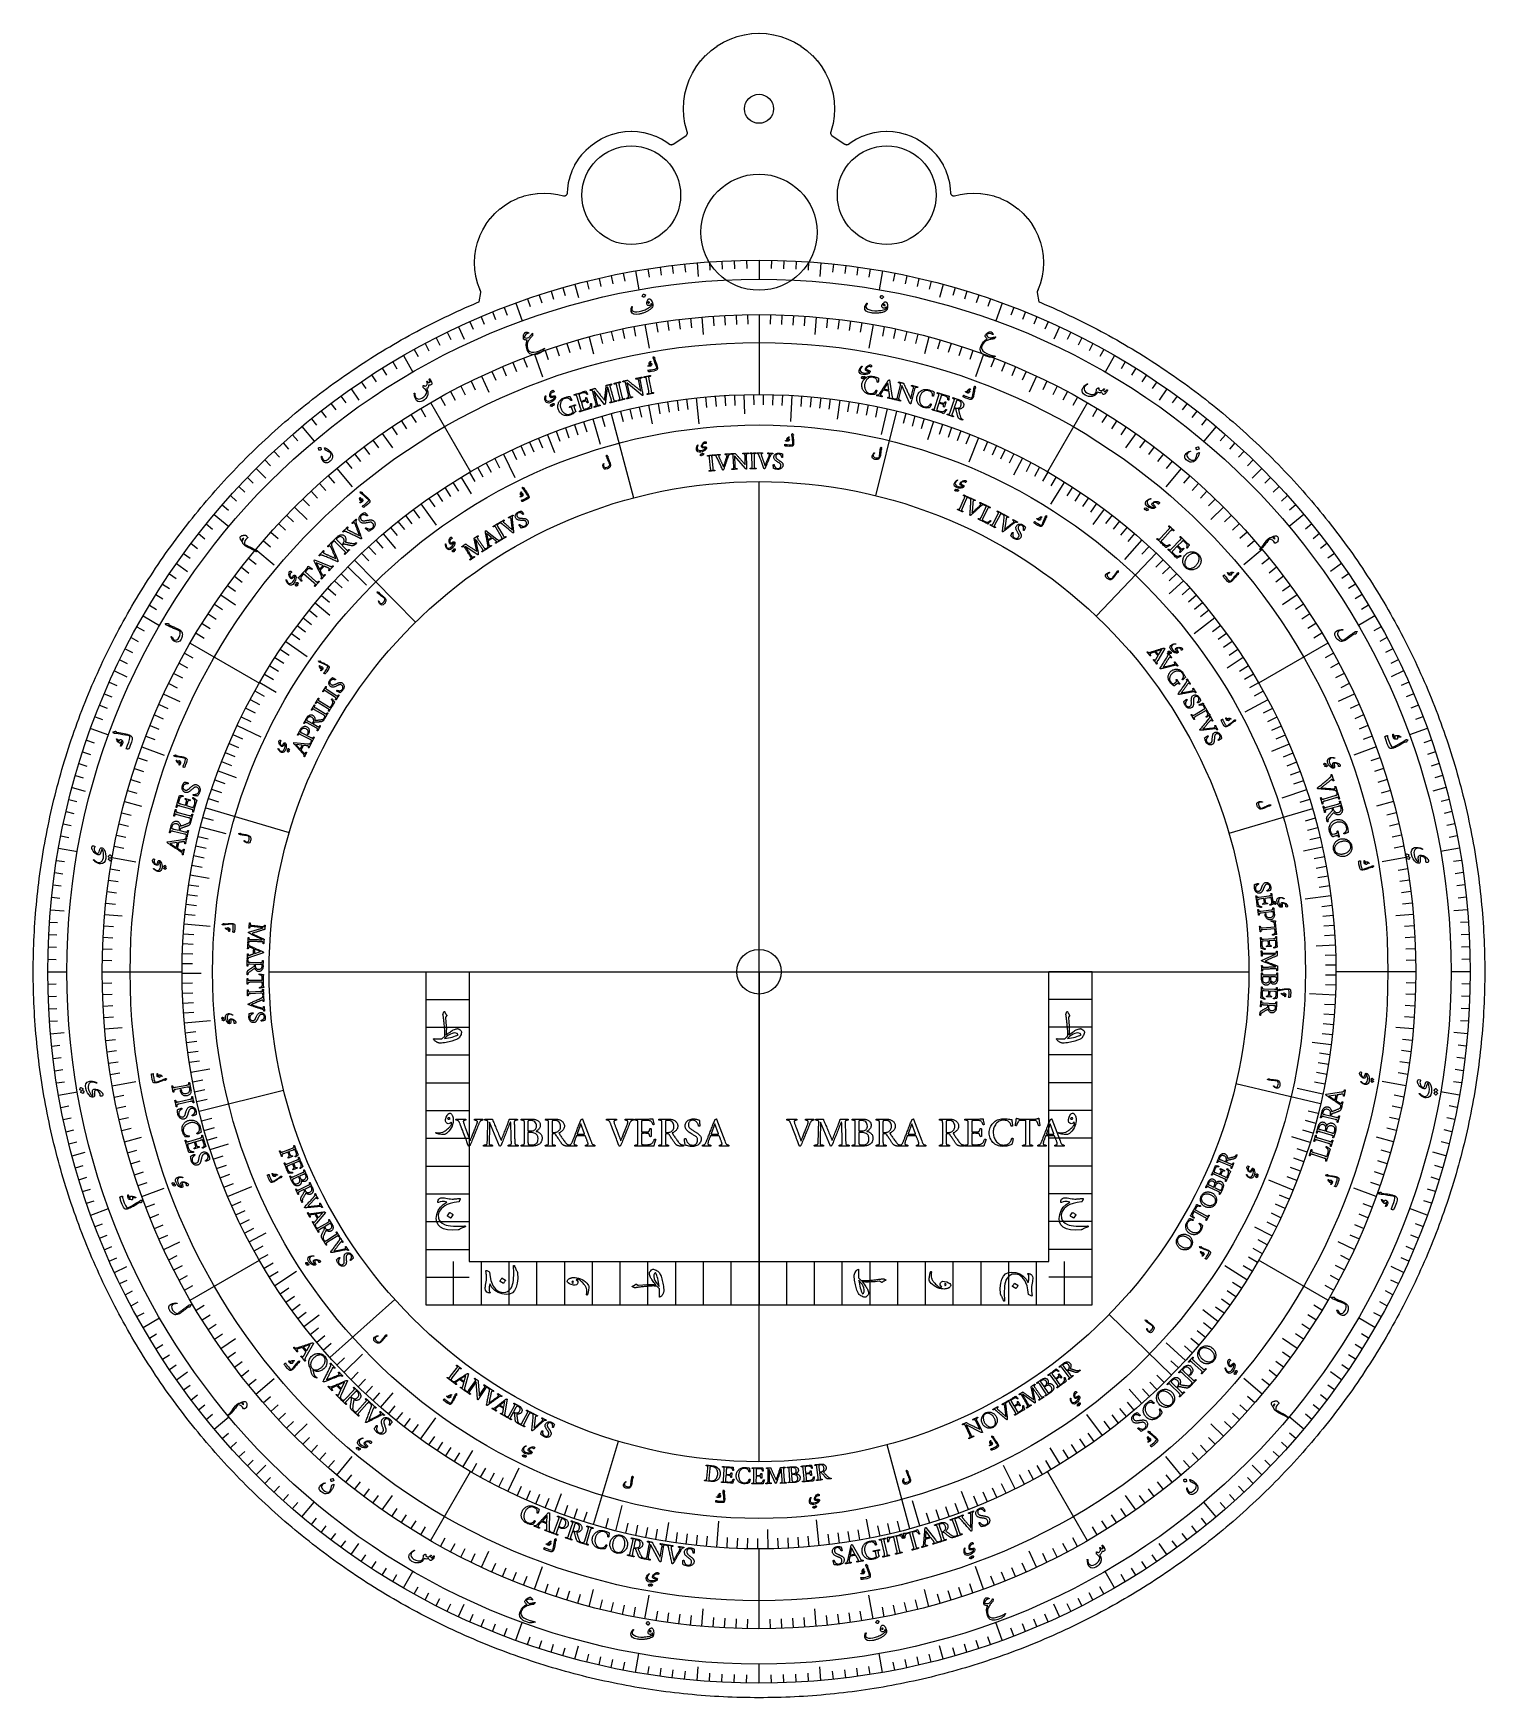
# Model space of a CAD drawing. Header units: millimetres. Extents: x -65 to 65, y -65 to 84.
import ezdxf

# ---------------------------------------------------------------- set-up
doc = ezdxf.new("R2010")
doc.units = ezdxf.units.MM
for name, color, linetype in [('CUT_INNER', 6, 'Continuous'), ('CUT_OUTER', 1, 'Continuous'), ('ENGRAVE', 7, 'Continuous'), ('ENGRAVE_FINE', 8, 'Continuous'), ('TEXT', 5, 'Continuous')]:
    doc.layers.add(name, color=color, linetype=linetype)

msp = doc.modelspace()

# ---------------------------------------------------------------- linework, layer by layer
at = {"layer": 'CUT_INNER'}
for centre, radius in [((0, 77.2535), 1.3), ((-11.44, 69.5185), 4.42), ((11.44, 69.5185), 4.42), ((0, 66.2035), 5.2), ((0, 0), 2)]:
    msp.add_circle(centre, radius, dxfattribs=at)
at = {"layer": 'CUT_OUTER'}
msp.add_lwpolyline([(64.9988, -0.3988), (64.9951, -0.7976), (64.989, -1.1964), (64.9804, -1.5952), (64.9694, -1.9939), (64.956, -2.3925), (64.9401, -2.791), (64.9217, -3.1894), (64.9009, -3.5877), (64.8777, -3.9858), (64.852, -4.3839), (64.8239, -4.7817), (64.7933, -5.1794), (64.7603, -5.5768), (64.7249, -5.9741), (64.687, -6.3711), (64.6467, -6.7679), (64.604, -7.1644), (64.5588, -7.5607), (64.5112, -7.9567), (64.4611, -8.3524), (64.4087, -8.7477), (64.3538, -9.1428), (64.2965, -9.5375), (64.2367, -9.9318), (64.1746, -10.3258), (64.11, -10.7194), (64.043, -11.1125), (63.9737, -11.5053), (63.9019, -11.8976), (63.8277, -12.2895), (63.751, -12.6809), (63.672, -13.0718), (63.5906, -13.4622), (63.5068, -13.8522), (63.4206, -14.2416), (63.3321, -14.6305), (63.2411, -15.0188), (63.1478, -15.4065), (63.052, -15.7937), (62.9539, -16.1803), (62.8535, -16.5663), (62.7506, -16.9516), (62.6454, -17.3363), (62.5379, -17.7204), (62.428, -18.1038), (62.3157, -18.4865), (62.2011, -18.8685), (62.0842, -19.2498), (61.9649, -19.6304), (61.8433, -20.0102), (61.7193, -20.3893), (61.5931, -20.7676), (61.4645, -21.1452), (61.3336, -21.5219), (61.2004, -21.8978), (61.0648, -22.2729), (60.927, -22.6472), (60.7869, -23.0206), (60.6445, -23.3932), (60.4999, -23.7648), (60.3529, -24.1356), (60.2037, -24.5055), (60.0522, -24.8744), (59.8984, -25.2424), (59.7424, -25.6095), (59.5841, -25.9756), (59.4236, -26.3407), (59.2609, -26.7048), (59.0959, -27.0679), (58.9287, -27.43), (58.7593, -27.7911), (58.5877, -28.1511), (58.4138, -28.5101), (58.2378, -28.8679), (58.0596, -29.2247), (57.8792, -29.5804), (57.6966, -29.935), (57.5118, -30.2885), (57.3249, -30.6408), (57.1358, -30.9919), (56.9446, -31.3419), (56.7512, -31.6908), (56.5557, -32.0384), (56.358, -32.3848), (56.1582, -32.73), (55.9564, -33.074), (55.7524, -33.4167), (55.5463, -33.7581), (55.3381, -34.0983), (55.1278, -34.4372), (54.9155, -34.7748), (54.7011, -35.1111), (54.4846, -35.4461), (54.2661, -35.7798), (54.0455, -36.1121), (53.8229, -36.443), (53.5983, -36.7726), (53.3717, -37.1007), (53.143, -37.4275), (52.9124, -37.7529), (52.6797, -38.0769), (52.4451, -38.3994), (52.2085, -38.7205), (51.9699, -39.0401), (51.7294, -39.3582), (51.4869, -39.6749), (51.2425, -39.9901), (50.9962, -40.3037), (50.7479, -40.6159), (50.4978, -40.9265), (50.2457, -41.2356), (49.9917, -41.5431), (49.7359, -41.8491), (49.4782, -42.1534), (49.2186, -42.4562), (48.9571, -42.7574), (48.6939, -43.057), (48.4288, -43.355), (48.1618, -43.6513), (47.8931, -43.946), (47.6225, -44.2391), (47.3502, -44.5304), (47.0761, -44.8201), (46.8002, -45.1081), (46.5225, -45.3945), (46.2431, -45.6791), (45.9619, -45.9619), (45.6791, -46.2431), (45.3945, -46.5225), (45.1081, -46.8002), (44.8201, -47.0761), (44.5304, -47.3502), (44.2391, -47.6225), (43.946, -47.8931), (43.6513, -48.1618), (43.355, -48.4288), (43.057, -48.6939), (42.7574, -48.9571), (42.4562, -49.2186), (42.1534, -49.4782), (41.8491, -49.7359), (41.5431, -49.9917), (41.2356, -50.2457), (40.9265, -50.4978), (40.6159, -50.7479), (40.3037, -50.9962), (39.9901, -51.2425), (39.6749, -51.4869), (39.3582, -51.7294), (39.0401, -51.9699), (38.7205, -52.2085), (38.3994, -52.4451), (38.0769, -52.6797), (37.7529, -52.9124), (37.4275, -53.143), (37.1007, -53.3717), (36.7726, -53.5983), (36.443, -53.8229), (36.1121, -54.0455), (35.7798, -54.2661), (35.4461, -54.4846), (35.1111, -54.7011), (34.7748, -54.9155), (34.4372, -55.1278), (34.0983, -55.3381), (33.7581, -55.5463), (33.4167, -55.7524), (33.074, -55.9564), (32.73, -56.1582), (32.3848, -56.358), (32.0384, -56.5557), (31.6908, -56.7512), (31.3419, -56.9446), (30.9919, -57.1358), (30.6408, -57.3249), (30.2885, -57.5118), (29.935, -57.6966), (29.5804, -57.8792), (29.2247, -58.0596), (28.8679, -58.2378), (28.5101, -58.4138), (28.1511, -58.5877), (27.7911, -58.7593), (27.43, -58.9287), (27.0679, -59.0959), (26.7048, -59.2609), (26.3407, -59.4236), (25.9756, -59.5841), (25.6095, -59.7424), (25.2424, -59.8984), (24.8744, -60.0522), (24.5055, -60.2037), (24.1356, -60.3529), (23.7648, -60.4999), (23.3932, -60.6445), (23.0206, -60.7869), (22.6472, -60.927), (22.2729, -61.0648), (21.8978, -61.2004), (21.5219, -61.3336), (21.1452, -61.4645), (20.7676, -61.5931), (20.3893, -61.7193), (20.0102, -61.8433), (19.6304, -61.9649), (19.2498, -62.0842), (18.8685, -62.2011), (18.4865, -62.3157), (18.1038, -62.428), (17.7204, -62.5379), (17.3363, -62.6454), (16.9516, -62.7506), (16.5663, -62.8535), (16.1803, -62.9539), (15.7937, -63.052), (15.4065, -63.1478), (15.0188, -63.2411), (14.6305, -63.3321), (14.2416, -63.4206), (13.8522, -63.5068), (13.4622, -63.5906), (13.0718, -63.672), (12.6809, -63.751), (12.2895, -63.8277), (11.8976, -63.9019), (11.5053, -63.9737), (11.1125, -64.043), (10.7194, -64.11), (10.3258, -64.1746), (9.9318, -64.2367), (9.5375, -64.2965), (9.1428, -64.3538), (8.7477, -64.4087), (8.3524, -64.4611), (7.9567, -64.5112), (7.5607, -64.5588), (7.1644, -64.604), (6.7679, -64.6467), (6.3711, -64.687), (5.9741, -64.7249), (5.5768, -64.7603), (5.1794, -64.7933), (4.7817, -64.8239), (4.3839, -64.852), (3.9858, -64.8777), (3.5877, -64.9009), (3.1894, -64.9217), (2.791, -64.9401), (2.3925, -64.956), (1.9939, -64.9694), (1.5952, -64.9804), (1.1964, -64.989), (0.7976, -64.9951), (0.3988, -64.9988), (0, -65), (-0.3988, -64.9988), (-0.7976, -64.9951), (-1.1964, -64.989), (-1.5952, -64.9804), (-1.9939, -64.9694), (-2.3925, -64.956), (-2.791, -64.9401), (-3.1894, -64.9217), (-3.5877, -64.9009), (-3.9858, -64.8777), (-4.3839, -64.852), (-4.7817, -64.8239), (-5.1794, -64.7933), (-5.5768, -64.7603), (-5.9741, -64.7249), (-6.3711, -64.687), (-6.7679, -64.6467), (-7.1644, -64.604), (-7.5607, -64.5588), (-7.9567, -64.5112), (-8.3524, -64.4611), (-8.7477, -64.4087), (-9.1428, -64.3538), (-9.5375, -64.2965), (-9.9318, -64.2367), (-10.3258, -64.1746), (-10.7194, -64.11), (-11.1125, -64.043), (-11.5053, -63.9737), (-11.8976, -63.9019), (-12.2895, -63.8277), (-12.6809, -63.751), (-13.0718, -63.672), (-13.4622, -63.5906), (-13.8522, -63.5068), (-14.2416, -63.4206), (-14.6305, -63.3321), (-15.0188, -63.2411), (-15.4065, -63.1478), (-15.7937, -63.052), (-16.1803, -62.9539), (-16.5663, -62.8535), (-16.9516, -62.7506), (-17.3363, -62.6454), (-17.7204, -62.5379), (-18.1038, -62.428), (-18.4865, -62.3157), (-18.8685, -62.2011), (-19.2498, -62.0842), (-19.6304, -61.9649), (-20.0102, -61.8433), (-20.3893, -61.7193), (-20.7676, -61.5931), (-21.1452, -61.4645), (-21.5219, -61.3336), (-21.8978, -61.2004), (-22.2729, -61.0648), (-22.6472, -60.927), (-23.0206, -60.7869), (-23.3932, -60.6445), (-23.7648, -60.4999), (-24.1356, -60.3529), (-24.5055, -60.2037), (-24.8744, -60.0522), (-25.2424, -59.8984), (-25.6095, -59.7424), (-25.9756, -59.5841), (-26.3407, -59.4236), (-26.7048, -59.2609), (-27.0679, -59.0959), (-27.43, -58.9287), (-27.7911, -58.7593), (-28.1511, -58.5877), (-28.5101, -58.4138), (-28.8679, -58.2378), (-29.2247, -58.0596), (-29.5804, -57.8792), (-29.935, -57.6966), (-30.2885, -57.5118), (-30.6408, -57.3249), (-30.9919, -57.1358), (-31.3419, -56.9446), (-31.6908, -56.7512), (-32.0384, -56.5557), (-32.3848, -56.358), (-32.73, -56.1582), (-33.074, -55.9564), (-33.4167, -55.7524), (-33.7581, -55.5463), (-34.0983, -55.3381), (-34.4372, -55.1278), (-34.7748, -54.9155), (-35.1111, -54.7011), (-35.4461, -54.4846), (-35.7798, -54.2661), (-36.1121, -54.0455), (-36.443, -53.8229), (-36.7726, -53.5983), (-37.1007, -53.3717), (-37.4275, -53.143), (-37.7529, -52.9124), (-38.0769, -52.6797), (-38.3994, -52.4451), (-38.7205, -52.2085), (-39.0401, -51.9699), (-39.3582, -51.7294), (-39.6749, -51.4869), (-39.9901, -51.2425), (-40.3037, -50.9962), (-40.6159, -50.7479), (-40.9265, -50.4978), (-41.2356, -50.2457), (-41.5431, -49.9917), (-41.8491, -49.7359), (-42.1534, -49.4782), (-42.4562, -49.2186), (-42.7574, -48.9571), (-43.057, -48.6939), (-43.355, -48.4288), (-43.6513, -48.1618), (-43.946, -47.8931), (-44.2391, -47.6225), (-44.5304, -47.3502), (-44.8201, -47.0761), (-45.1081, -46.8002), (-45.3945, -46.5225), (-45.6791, -46.2431), (-45.9619, -45.9619), (-46.2431, -45.6791), (-46.5225, -45.3945), (-46.8002, -45.1081), (-47.0761, -44.8201), (-47.3502, -44.5304), (-47.6225, -44.2391), (-47.8931, -43.946), (-48.1618, -43.6513), (-48.4288, -43.355), (-48.6939, -43.057), (-48.9571, -42.7574), (-49.2186, -42.4562), (-49.4782, -42.1534), (-49.7359, -41.8491), (-49.9917, -41.5431), (-50.2457, -41.2356), (-50.4978, -40.9265), (-50.7479, -40.6159), (-50.9962, -40.3037), (-51.2425, -39.9901), (-51.4869, -39.6749), (-51.7294, -39.3582), (-51.9699, -39.0401), (-52.2085, -38.7205), (-52.4451, -38.3994), (-52.6797, -38.0769), (-52.9124, -37.7529), (-53.143, -37.4275), (-53.3717, -37.1007), (-53.5983, -36.7726), (-53.8229, -36.443), (-54.0455, -36.1121), (-54.2661, -35.7798), (-54.4846, -35.4461), (-54.7011, -35.1111), (-54.9155, -34.7748), (-55.1278, -34.4372), (-55.3381, -34.0983), (-55.5463, -33.7581), (-55.7524, -33.4167), (-55.9564, -33.074), (-56.1582, -32.73), (-56.358, -32.3848), (-56.5557, -32.0384), (-56.7512, -31.6908), (-56.9446, -31.3419), (-57.1358, -30.9919), (-57.3249, -30.6408), (-57.5118, -30.2885), (-57.6966, -29.935), (-57.8792, -29.5804), (-58.0596, -29.2247), (-58.2378, -28.8679), (-58.4138, -28.5101), (-58.5877, -28.1511), (-58.7593, -27.7911), (-58.9287, -27.43), (-59.0959, -27.0679), (-59.2609, -26.7048), (-59.4236, -26.3407), (-59.5841, -25.9756), (-59.7424, -25.6095), (-59.8984, -25.2424), (-60.0522, -24.8744), (-60.2037, -24.5055), (-60.3529, -24.1356), (-60.4999, -23.7648), (-60.6445, -23.3932), (-60.7869, -23.0206), (-60.927, -22.6472), (-61.0648, -22.2729), (-61.2004, -21.8978), (-61.3336, -21.5219), (-61.4645, -21.1452), (-61.5931, -20.7676), (-61.7193, -20.3893), (-61.8433, -20.0102), (-61.9649, -19.6304), (-62.0842, -19.2498), (-62.2011, -18.8685), (-62.3157, -18.4865), (-62.428, -18.1038), (-62.5379, -17.7204), (-62.6454, -17.3363), (-62.7506, -16.9516), (-62.8535, -16.5663), (-62.9539, -16.1803), (-63.052, -15.7937), (-63.1478, -15.4065), (-63.2411, -15.0188), (-63.3321, -14.6305), (-63.4206, -14.2416), (-63.5068, -13.8522), (-63.5906, -13.4622), (-63.672, -13.0718), (-63.751, -12.6809), (-63.8277, -12.2895), (-63.9019, -11.8976), (-63.9737, -11.5053), (-64.043, -11.1125), (-64.11, -10.7194), (-64.1746, -10.3258), (-64.2367, -9.9318), (-64.2965, -9.5375), (-64.3538, -9.1428), (-64.4087, -8.7477), (-64.4611, -8.3524), (-64.5112, -7.9567), (-64.5588, -7.5607), (-64.604, -7.1644), (-64.6467, -6.7679), (-64.687, -6.3711), (-64.7249, -5.9741), (-64.7603, -5.5768), (-64.7933, -5.1794), (-64.8239, -4.7817), (-64.852, -4.3839), (-64.8777, -3.9858), (-64.9009, -3.5877), (-64.9217, -3.1894), (-64.9401, -2.791), (-64.956, -2.3925), (-64.9694, -1.9939), (-64.9804, -1.5952), (-64.989, -1.1964), (-64.9951, -0.7976), (-64.9988, -0.3988), (-65, 0), (-64.9988, 0.3988), (-64.9951, 0.7976), (-64.989, 1.1964), (-64.9804, 1.5952), (-64.9694, 1.9939), (-64.956, 2.3925), (-64.9401, 2.791), (-64.9217, 3.1894), (-64.9009, 3.5877), (-64.8777, 3.9858), (-64.852, 4.3839), (-64.8239, 4.7817), (-64.7933, 5.1794), (-64.7603, 5.5768), (-64.7249, 5.9741), (-64.687, 6.3711), (-64.6467, 6.7679), (-64.604, 7.1644), (-64.5588, 7.5607), (-64.5112, 7.9567), (-64.4611, 8.3524), (-64.4087, 8.7477), (-64.3538, 9.1428), (-64.2965, 9.5375), (-64.2367, 9.9318), (-64.1746, 10.3258), (-64.11, 10.7194), (-64.043, 11.1125), (-63.9737, 11.5053), (-63.9019, 11.8976), (-63.8277, 12.2895), (-63.751, 12.6809), (-63.672, 13.0718), (-63.5906, 13.4622), (-63.5068, 13.8522), (-63.4206, 14.2416), (-63.3321, 14.6305), (-63.2411, 15.0188), (-63.1478, 15.4065), (-63.052, 15.7937), (-62.9539, 16.1803), (-62.8535, 16.5663), (-62.7506, 16.9516), (-62.6454, 17.3363), (-62.5379, 17.7204), (-62.428, 18.1038), (-62.3157, 18.4865), (-62.2011, 18.8685), (-62.0842, 19.2498), (-61.9649, 19.6304), (-61.8433, 20.0102), (-61.7193, 20.3893), (-61.5931, 20.7676), (-61.4645, 21.1452), (-61.3336, 21.5219), (-61.2004, 21.8978), (-61.0648, 22.2729), (-60.927, 22.6472), (-60.7869, 23.0206), (-60.6445, 23.3932), (-60.4999, 23.7648), (-60.3529, 24.1356), (-60.2037, 24.5055), (-60.0522, 24.8744), (-59.8984, 25.2424), (-59.7424, 25.6095), (-59.5841, 25.9756), (-59.4236, 26.3407), (-59.2609, 26.7048), (-59.0959, 27.0679), (-58.9287, 27.43), (-58.7593, 27.7911), (-58.5877, 28.1511), (-58.4138, 28.5101), (-58.2378, 28.8679), (-58.0596, 29.2247), (-57.8792, 29.5804), (-57.6966, 29.935), (-57.5118, 30.2885), (-57.3249, 30.6408), (-57.1358, 30.9919), (-56.9446, 31.3419), (-56.7512, 31.6908), (-56.5557, 32.0384), (-56.358, 32.3848), (-56.1582, 32.73), (-55.9564, 33.074), (-55.7524, 33.4167), (-55.5463, 33.7581), (-55.3381, 34.0983), (-55.1278, 34.4372), (-54.9155, 34.7748), (-54.7011, 35.1111), (-54.4846, 35.4461), (-54.2661, 35.7798), (-54.0455, 36.1121), (-53.8229, 36.443), (-53.5983, 36.7726), (-53.3717, 37.1007), (-53.143, 37.4275), (-52.9124, 37.7529), (-52.6797, 38.0769), (-52.4451, 38.3994), (-52.2085, 38.7205), (-51.9699, 39.0401), (-51.7294, 39.3582), (-51.4869, 39.6749), (-51.2425, 39.9901), (-50.9962, 40.3037), (-50.7479, 40.6159), (-50.4978, 40.9265), (-50.2457, 41.2356), (-49.9917, 41.5431), (-49.7359, 41.8491), (-49.4782, 42.1534), (-49.2186, 42.4562), (-48.9571, 42.7574), (-48.6939, 43.057), (-48.4288, 43.355), (-48.1618, 43.6513), (-47.8931, 43.946), (-47.6225, 44.2391), (-47.3502, 44.5304), (-47.0761, 44.8201), (-46.8002, 45.1081), (-46.5225, 45.3945), (-46.2431, 45.6791), (-45.9619, 45.9619), (-45.6791, 46.2431), (-45.3945, 46.5225), (-45.1081, 46.8002), (-44.8201, 47.0761), (-44.5304, 47.3502), (-44.2391, 47.6225), (-43.946, 47.8931), (-43.6513, 48.1618), (-43.355, 48.4288), (-43.057, 48.6939), (-42.7574, 48.9571), (-42.4562, 49.2186), (-42.1534, 49.4782), (-41.8491, 49.7359), (-41.5431, 49.9917), (-41.2356, 50.2457), (-40.9265, 50.4978), (-40.6159, 50.7479), (-40.3037, 50.9962), (-39.9901, 51.2425), (-39.6749, 51.4869), (-39.3582, 51.7294), (-39.0401, 51.9699), (-38.7205, 52.2085), (-38.3994, 52.4451), (-38.0769, 52.6797), (-37.7529, 52.9124), (-37.4275, 53.143), (-37.1007, 53.3717), (-36.7726, 53.5983), (-36.443, 53.8229), (-36.1121, 54.0455), (-35.7798, 54.2661), (-35.4461, 54.4846), (-35.1111, 54.7011), (-34.7748, 54.9155), (-34.4372, 55.1278), (-34.0983, 55.3381), (-33.7581, 55.5463), (-33.4167, 55.7524), (-33.074, 55.9564), (-32.73, 56.1582), (-32.3848, 56.358), (-32.0384, 56.5557), (-31.6908, 56.7512), (-31.3419, 56.9446), (-30.9919, 57.1358), (-30.6408, 57.3249), (-30.2885, 57.5118), (-29.935, 57.6966), (-29.5804, 57.8792), (-29.2247, 58.0596), (-28.8679, 58.2378), (-28.5101, 58.4138), (-28.1511, 58.5877), (-27.7911, 58.7593), (-27.43, 58.9287), (-27.0679, 59.0959), (-26.7048, 59.2609), (-26.3407, 59.4236), (-25.9756, 59.5841), (-25.6095, 59.7424), (-25.2424, 59.8984), (-25.067, 59.9717), (-24.929, 60.7995), (-24.9255, 60.8296), (-24.9251, 60.86), (-24.9278, 60.8902), (-24.9335, 60.92), (-24.9422, 60.9491), (-24.9537, 60.9771), (-25.0019, 61.0789), (-25.0075, 61.0925), (-25.2088, 61.6552), (-25.2131, 61.6693), (-25.3583, 62.249), (-25.3612, 62.2634), (-25.4489, 62.8546), (-25.4503, 62.8692), (-25.4796, 63.4661), (-25.4796, 63.4808), (-25.4503, 64.0778), (-25.4489, 64.0924), (-25.3612, 64.6836), (-25.3583, 64.698), (-25.2131, 65.2777), (-25.2088, 65.2918), (-25.0075, 65.8545), (-25.0019, 65.8681), (-24.7463, 66.4083), (-24.7394, 66.4213), (-24.4322, 66.9339), (-24.424, 66.9462), (-24.068, 67.4262), (-24.0586, 67.4376), (-23.6573, 67.8804), (-23.6469, 67.8908), (-23.2041, 68.2921), (-23.1927, 68.3015), (-22.7127, 68.6575), (-22.7004, 68.6656), (-22.1878, 68.9729), (-22.1749, 68.9798), (-21.6346, 69.2353), (-21.621, 69.241), (-21.0583, 69.4423), (-21.0442, 69.4466), (-20.4645, 69.5918), (-20.4501, 69.5947), (-19.8589, 69.6824), (-19.8443, 69.6838), (-19.2474, 69.7131), (-19.2326, 69.7131), (-18.6357, 69.6838), (-18.6211, 69.6824), (-18.0299, 69.5947), (-18.0155, 69.5918), (-17.5214, 69.468), (-17.4926, 69.4623), (-17.4633, 69.4594), (-17.4338, 69.4594), (-17.4045, 69.4623), (-17.3756, 69.468), (-17.3475, 69.4766), (-17.3203, 69.4879), (-17.2943, 69.5017), (-17.2698, 69.5181), (-17.2471, 69.5368), (-17.2263, 69.5576), (-17.2076, 69.5803), (-17.1912, 69.6048), (-17.1773, 69.6308), (-17.1661, 69.658), (-17.1575, 69.6862), (-17.1518, 69.715), (-17.1489, 69.7443), (-17.1328, 70.0718), (-17.1314, 70.0864), (-17.0512, 70.6271), (-17.0483, 70.6415), (-16.9155, 71.1718), (-16.9112, 71.1858), (-16.7271, 71.7005), (-16.7214, 71.7141), (-16.4877, 72.2082), (-16.4808, 72.2212), (-16.1998, 72.69), (-16.1916, 72.7023), (-15.866, 73.1413), (-15.8567, 73.1527), (-15.4896, 73.5577), (-15.4792, 73.5681), (-15.0742, 73.9352), (-15.0628, 73.9445), (-14.6238, 74.2701), (-14.6115, 74.2783), (-14.1427, 74.5593), (-14.1297, 74.5662), (-13.6356, 74.7999), (-13.622, 74.8056), (-13.1074, 74.9897), (-13.0933, 74.994), (-12.5631, 75.1268), (-12.5486, 75.1297), (-12.0079, 75.2099), (-11.9933, 75.2113), (-11.4474, 75.2381), (-11.4326, 75.2381), (-10.8867, 75.2113), (-10.8721, 75.2099), (-10.3314, 75.1297), (-10.3169, 75.1268), (-9.7867, 74.994), (-9.7726, 74.9897), (-9.258, 74.8056), (-9.2444, 74.7999), (-8.7503, 74.5662), (-8.7373, 74.5593), (-8.2685, 74.2783), (-8.2562, 74.2701), (-8.0261, 74.0995), (-8.0007, 74.0825), (-7.9737, 74.0683), (-7.9454, 74.0569), (-7.916, 74.0484), (-7.886, 74.0429), (-7.8555, 74.0405), (-7.825, 74.0413), (-7.7947, 74.0451), (-7.7649, 74.052), (-7.736, 74.0619), (-7.7083, 74.0746), (-7.682, 74.0902), (-6.5497, 74.8387), (-6.5268, 74.8555), (-6.5055, 74.8745), (-6.4861, 74.8953), (-6.4687, 74.9179), (-6.4536, 74.9421), (-6.4408, 74.9676), (-6.4306, 74.9942), (-6.4229, 75.0216), (-6.4178, 75.0496), (-6.4154, 75.078), (-6.4157, 75.1065), (-6.4187, 75.1349), (-6.4244, 75.1628), (-6.4327, 75.19), (-6.4664, 75.2842), (-6.4707, 75.2983), (-6.6283, 75.9275), (-6.6312, 75.942), (-6.7264, 76.5836), (-6.7278, 76.5982), (-6.7596, 77.2461), (-6.7596, 77.2608), (-6.7278, 77.9087), (-6.7264, 77.9234), (-6.6312, 78.565), (-6.6283, 78.5794), (-6.4707, 79.2087), (-6.4664, 79.2227), (-6.2479, 79.8335), (-6.2423, 79.8471), (-5.9649, 80.4335), (-5.958, 80.4464), (-5.6245, 81.0028), (-5.6163, 81.0151), (-5.2299, 81.5361), (-5.2206, 81.5474), (-4.785, 82.0281), (-4.7746, 82.0385), (-4.294, 82.4741), (-4.2826, 82.4834), (-3.7616, 82.8698), (-3.7493, 82.878), (-3.193, 83.2115), (-3.18, 83.2184), (-2.5936, 83.4958), (-2.58, 83.5014), (-1.9693, 83.7199), (-1.9552, 83.7242), (-1.326, 83.8818), (-1.3115, 83.8847), (-0.6699, 83.9799), (-0.6552, 83.9813), (-0.0074, 84.0131), (0.0074, 84.0131), (0.6552, 83.9813), (0.6699, 83.9799), (1.3115, 83.8847), (1.326, 83.8818), (1.9552, 83.7242), (1.9693, 83.7199), (2.58, 83.5014), (2.5936, 83.4958), (3.18, 83.2184), (3.193, 83.2115), (3.7493, 82.878), (3.7616, 82.8698), (4.2826, 82.4834), (4.294, 82.4741), (4.7746, 82.0385), (4.785, 82.0281), (5.2206, 81.5474), (5.2299, 81.5361), (5.6163, 81.0151), (5.6245, 81.0028), (5.958, 80.4464), (5.9649, 80.4335), (6.2423, 79.8471), (6.2479, 79.8335), (6.4664, 79.2227), (6.4707, 79.2087), (6.6283, 78.5794), (6.6312, 78.565), (6.7264, 77.9234), (6.7278, 77.9087), (6.7596, 77.2608), (6.7596, 77.2461), (6.7278, 76.5982), (6.7264, 76.5836), (6.6312, 75.942), (6.6283, 75.9275), (6.4707, 75.2983), (6.4664, 75.2842), (6.4327, 75.19), (6.4244, 75.1628), (6.4187, 75.1349), (6.4157, 75.1065), (6.4154, 75.078), (6.4178, 75.0496), (6.4229, 75.0216), (6.4306, 74.9942), (6.4408, 74.9676), (6.4536, 74.9421), (6.4687, 74.9179), (6.4861, 74.8953), (6.5055, 74.8745), (6.5268, 74.8555), (6.5497, 74.8387), (7.682, 74.0902), (7.7083, 74.0746), (7.736, 74.0619), (7.7649, 74.052), (7.7947, 74.0451), (7.825, 74.0413), (7.8555, 74.0405), (7.886, 74.0429), (7.916, 74.0484), (7.9454, 74.0569), (7.9737, 74.0683), (8.0007, 74.0825), (8.0261, 74.0995), (8.2562, 74.2701), (8.2685, 74.2783), (8.7373, 74.5593), (8.7503, 74.5662), (9.2444, 74.7999), (9.258, 74.8056), (9.7726, 74.9897), (9.7867, 74.994), (10.3169, 75.1268), (10.3314, 75.1297), (10.8721, 75.2099), (10.8867, 75.2113), (11.4326, 75.2381), (11.4474, 75.2381), (11.9933, 75.2113), (12.0079, 75.2099), (12.5486, 75.1297), (12.5631, 75.1268), (13.0933, 74.994), (13.1074, 74.9897), (13.622, 74.8056), (13.6356, 74.7999), (14.1297, 74.5662), (14.1427, 74.5593), (14.6115, 74.2783), (14.6238, 74.2701), (15.0628, 73.9445), (15.0742, 73.9352), (15.4792, 73.5681), (15.4896, 73.5577), (15.8567, 73.1527), (15.866, 73.1413), (16.1916, 72.7023), (16.1998, 72.69), (16.4808, 72.2212), (16.4877, 72.2082), (16.7214, 71.7141), (16.7271, 71.7005), (16.9112, 71.1858), (16.9155, 71.1718), (17.0483, 70.6415), (17.0512, 70.6271), (17.1314, 70.0864), (17.1328, 70.0718), (17.1489, 69.7443), (17.1518, 69.715), (17.1575, 69.6862), (17.1661, 69.658), (17.1773, 69.6308), (17.1912, 69.6048), (17.2076, 69.5803), (17.2263, 69.5576), (17.2471, 69.5368), (17.2698, 69.5181), (17.2943, 69.5017), (17.3203, 69.4879), (17.3475, 69.4766), (17.3756, 69.468), (17.4045, 69.4623), (17.4338, 69.4594), (17.4633, 69.4594), (17.4926, 69.4623), (17.5214, 69.468), (18.0155, 69.5918), (18.0299, 69.5947), (18.6211, 69.6824), (18.6357, 69.6838), (19.2326, 69.7131), (19.2474, 69.7131), (19.8443, 69.6838), (19.8589, 69.6824), (20.4501, 69.5947), (20.4645, 69.5918), (21.0442, 69.4466), (21.0583, 69.4423), (21.621, 69.241), (21.6346, 69.2353), (22.1749, 68.9798), (22.1878, 68.9729), (22.7004, 68.6656), (22.7127, 68.6575), (23.1927, 68.3015), (23.2041, 68.2921), (23.6469, 67.8908), (23.6573, 67.8804), (24.0586, 67.4376), (24.068, 67.4262), (24.424, 66.9462), (24.4322, 66.9339), (24.7394, 66.4213), (24.7463, 66.4083), (25.0019, 65.8681), (25.0075, 65.8545), (25.2088, 65.2918), (25.2131, 65.2777), (25.3583, 64.698), (25.3612, 64.6836), (25.4489, 64.0924), (25.4503, 64.0778), (25.4796, 63.4808), (25.4796, 63.4661), (25.4503, 62.8692), (25.4489, 62.8546), (25.3612, 62.2634), (25.3583, 62.249), (25.2131, 61.6693), (25.2088, 61.6552), (25.0075, 61.0925), (25.0019, 61.0789), (24.9537, 60.9771), (24.9422, 60.9491), (24.9335, 60.92), (24.9278, 60.8902), (24.9251, 60.86), (24.9255, 60.8296), (24.929, 60.7995), (25.067, 59.9717), (25.2424, 59.8984), (25.6095, 59.7424), (25.9756, 59.5841), (26.3407, 59.4236), (26.7048, 59.2609), (27.0679, 59.0959), (27.43, 58.9287), (27.7911, 58.7593), (28.1511, 58.5877), (28.5101, 58.4138), (28.8679, 58.2378), (29.2247, 58.0596), (29.5804, 57.8792), (29.935, 57.6966), (30.2885, 57.5118), (30.6408, 57.3249), (30.9919, 57.1358), (31.3419, 56.9446), (31.6908, 56.7512), (32.0384, 56.5557), (32.3848, 56.358), (32.73, 56.1582), (33.074, 55.9564), (33.4167, 55.7524), (33.7581, 55.5463), (34.0983, 55.3381), (34.4372, 55.1278), (34.7748, 54.9155), (35.1111, 54.7011), (35.4461, 54.4846), (35.7798, 54.2661), (36.1121, 54.0455), (36.443, 53.8229), (36.7726, 53.5983), (37.1007, 53.3717), (37.4275, 53.143), (37.7529, 52.9124), (38.0769, 52.6797), (38.3994, 52.4451), (38.7205, 52.2085), (39.0401, 51.9699), (39.3582, 51.7294), (39.6749, 51.4869), (39.9901, 51.2425), (40.3037, 50.9962), (40.6159, 50.7479), (40.9265, 50.4978), (41.2356, 50.2457), (41.5431, 49.9917), (41.8491, 49.7359), (42.1534, 49.4782), (42.4562, 49.2186), (42.7574, 48.9571), (43.057, 48.6939), (43.355, 48.4288), (43.6513, 48.1618), (43.946, 47.8931), (44.2391, 47.6225), (44.5304, 47.3502), (44.8201, 47.0761), (45.1081, 46.8002), (45.3945, 46.5225), (45.6791, 46.2431), (45.9619, 45.9619), (46.2431, 45.6791), (46.5225, 45.3945), (46.8002, 45.1081), (47.0761, 44.8201), (47.3502, 44.5304), (47.6225, 44.2391), (47.8931, 43.946), (48.1618, 43.6513), (48.4288, 43.355), (48.6939, 43.057), (48.9571, 42.7574), (49.2186, 42.4562), (49.4782, 42.1534), (49.7359, 41.8491), (49.9917, 41.5431), (50.2457, 41.2356), (50.4978, 40.9265), (50.7479, 40.6159), (50.9962, 40.3037), (51.2425, 39.9901), (51.4869, 39.6749), (51.7294, 39.3582), (51.9699, 39.0401), (52.2085, 38.7205), (52.4451, 38.3994), (52.6797, 38.0769), (52.9124, 37.7529), (53.143, 37.4275), (53.3717, 37.1007), (53.5983, 36.7726), (53.8229, 36.443), (54.0455, 36.1121), (54.2661, 35.7798), (54.4846, 35.4461), (54.7011, 35.1111), (54.9155, 34.7748), (55.1278, 34.4372), (55.3381, 34.0983), (55.5463, 33.7581), (55.7524, 33.4167), (55.9564, 33.074), (56.1582, 32.73), (56.358, 32.3848), (56.5557, 32.0384), (56.7512, 31.6908), (56.9446, 31.3419), (57.1358, 30.9919), (57.3249, 30.6408), (57.5118, 30.2885), (57.6966, 29.935), (57.8792, 29.5804), (58.0596, 29.2247), (58.2378, 28.8679), (58.4138, 28.5101), (58.5877, 28.1511), (58.7593, 27.7911), (58.9287, 27.43), (59.0959, 27.0679), (59.2609, 26.7048), (59.4236, 26.3407), (59.5841, 25.9756), (59.7424, 25.6095), (59.8984, 25.2424), (60.0522, 24.8744), (60.2037, 24.5055), (60.3529, 24.1356), (60.4999, 23.7648), (60.6445, 23.3932), (60.7869, 23.0206), (60.927, 22.6472), (61.0648, 22.2729), (61.2004, 21.8978), (61.3336, 21.5219), (61.4645, 21.1452), (61.5931, 20.7676), (61.7193, 20.3893), (61.8433, 20.0102), (61.9649, 19.6304), (62.0842, 19.2498), (62.2011, 18.8685), (62.3157, 18.4865), (62.428, 18.1038), (62.5379, 17.7204), (62.6454, 17.3363), (62.7506, 16.9516), (62.8535, 16.5663), (62.9539, 16.1803), (63.052, 15.7937), (63.1478, 15.4065), (63.2411, 15.0188), (63.3321, 14.6305), (63.4206, 14.2416), (63.5068, 13.8522), (63.5906, 13.4622), (63.672, 13.0718), (63.751, 12.6809), (63.8277, 12.2895), (63.9019, 11.8976), (63.9737, 11.5053), (64.043, 11.1125), (64.11, 10.7194), (64.1746, 10.3258), (64.2367, 9.9318), (64.2965, 9.5375), (64.3538, 9.1428), (64.4087, 8.7477), (64.4611, 8.3524), (64.5112, 7.9567), (64.5588, 7.5607), (64.604, 7.1644), (64.6467, 6.7679), (64.687, 6.3711), (64.7249, 5.9741), (64.7603, 5.5768), (64.7933, 5.1794), (64.8239, 4.7817), (64.852, 4.3839), (64.8777, 3.9858), (64.9009, 3.5877), (64.9217, 3.1894), (64.9401, 2.791), (64.956, 2.3925), (64.9694, 1.9939), (64.9804, 1.5952), (64.989, 1.1964), (64.9951, 0.7976), (64.9988, 0.3988), (65, 0)], close=True, dxfattribs=at)
at = {"layer": 'ENGRAVE'}
for points in [[(-11.0614, 62.7323), (-10.7651, 61.0519)], [(-5.5518, 63.4576), (-5.4456, 62.2435)], [(0, 63.7), (0, 61.9938)], [(5.5518, 63.4576), (5.4456, 62.2435)], [(11.0614, 62.7323), (10.7651, 61.0519)], [(-16.4868, 61.5295), (-16.1713, 60.3523)], [(16.4868, 61.5295), (16.1713, 60.3523)], [(-21.7867, 59.8584), (-21.2031, 58.2551)], [(21.7867, 59.8584), (21.2031, 58.2551)], [(-5.1269, 58.6012), (-4.9898, 57.0341)], [(0, 58.825), (0, 51.675)], [(5.1269, 58.6012), (4.9898, 57.0341)], [(-26.9208, 57.7318), (-26.4057, 56.6272)], [(-15.225, 56.8206), (-14.8179, 55.3012)], [(-10.2149, 57.9313), (-9.8424, 55.8189)], [(10.2149, 57.9313), (9.8424, 55.8189)], [(15.225, 56.8206), (14.8179, 55.3012)], [(26.9208, 57.7318), (26.4057, 56.6272)], [(-31.85, 55.1658), (-30.9969, 53.6882)], [(-20.1193, 55.2774), (-19.3857, 53.2618)], [(20.1193, 55.2774), (19.3857, 53.2618)], [(31.85, 55.1658), (30.9969, 53.6882)], [(-36.5368, 52.18), (-35.8378, 51.1816)], [(-24.8605, 53.3136), (-24.1957, 51.8879)], [(24.8605, 53.3136), (24.1957, 51.8879)], [(36.5368, 52.18), (35.8378, 51.1816)], [(-29.4125, 50.9439), (-25.8375, 44.7519)], [(-9.883, 50.7211), (-9.5548, 49.0368)], [(-5.6333, 51.367), (-5.3782, 49.041)], [(-1.345, 51.6575), (-1.3003, 49.9421)], [(2.9532, 51.5905), (2.8195, 49.2544)], [(7.2326, 51.1663), (6.9925, 49.4672)], [(29.4125, 50.9439), (25.8375, 44.7519)], [(-14.8917, 49.4828), (-14.2173, 47.242)], [(-13.2359, 49.9512), (-11.238, 42.4114)], [(12.3027, 50.1891), (10.4457, 42.6134)], [(11.4645, 50.3872), (10.9454, 48.1055)], [(15.6203, 49.2576), (15.1016, 47.6219)], [(-40.9456, 48.797), (-39.8488, 47.49)], [(-33.7406, 48.1866), (-32.8384, 46.8981)], [(-18.9568, 48.0723), (-18.3273, 46.4759)], [(19.6718, 47.7841), (18.781, 45.6203)], [(33.7406, 48.1866), (32.8384, 46.8981)], [(40.9456, 48.797), (39.8488, 47.49)], [(-22.8937, 46.3269), (-21.857, 44.2291)], [(-45.0427, 45.0427), (-44.1809, 44.1809)], [(-37.812, 45.0626), (-36.4332, 43.4194)], [(23.5913, 45.9756), (22.8079, 44.4488)], [(37.812, 45.0626), (36.4332, 43.4194)], [(45.0427, 45.0427), (44.1809, 44.1809)], [(-26.6755, 44.2575), (-25.7897, 42.7878)], [(0, -43.875), (0, 43.875)], [(27.3516, 43.8428), (26.1131, 41.8575)], [(-30.276, 41.8768), (-28.9051, 39.9805)], [(-48.797, 40.9456), (-47.49, 39.8488)], [(-41.5956, 41.5956), (-40.4833, 40.4833)], [(30.9263, 41.3989), (29.8994, 40.0241)], [(41.5956, 41.5956), (40.4833, 40.4833)], [(48.797, 40.9456), (47.49, 39.8488)], [(-33.6702, 39.1998), (-32.5521, 37.8981)], [(-45.0626, 37.812), (-43.4194, 36.4332)], [(35.5707, 37.4837), (30.2016, 31.8258)], [(34.2899, 38.6588), (32.7372, 36.9083)], [(45.0626, 37.812), (43.4194, 36.4332)], [(-52.18, 36.5368), (-51.1816, 35.8378)], [(-36.8338, 36.2433), (-35.1658, 34.6021)], [(-36.2206, 36.8561), (-30.7534, 31.2929)], [(52.18, 36.5368), (51.1816, 35.8378)], [(38.0132, 35.0043), (36.7509, 33.8419)], [(-48.1866, 33.7406), (-46.8981, 32.8384)], [(-39.7439, 33.0262), (-38.4241, 31.9295)], [(48.1866, 33.7406), (46.8981, 32.8384)], [(-55.1658, 31.85), (-53.6882, 30.9969)], [(40.828, 31.6762), (38.9792, 30.2418)], [(55.1658, 31.85), (53.6882, 30.9969)], [(-50.9439, 29.4125), (-44.7519, 25.8375)], [(-42.379, 29.569), (-40.4599, 28.2301)], [(50.9439, 29.4125), (44.7519, 25.8375)], [(-57.7318, 26.9208), (-56.6272, 26.4057)], [(43.3579, 28.114), (41.9181, 27.1804)], [(57.7318, 26.9208), (56.6272, 26.4057)], [(-44.719, 25.8944), (-43.234, 25.0345)], [(-53.3136, 24.8605), (-51.8879, 24.1957)], [(45.583, 24.3412), (43.5189, 23.2389)], [(53.3136, 24.8605), (51.8879, 24.1957)], [(-59.8584, 21.7867), (-58.2551, 21.2031)], [(-46.7455, 22.0264), (-44.6287, 21.029)], [(59.8584, 21.7867), (58.2551, 21.2031)], [(-55.2774, 20.1193), (-53.2618, 19.3857)], [(47.4852, 20.3829), (45.9083, 19.706)], [(55.2774, 20.1193), (53.2618, 19.3857)], [(-48.442, 17.991), (-46.8334, 17.3936)], [(-61.5295, 16.4868), (-60.3523, 16.1713)], [(61.5295, 16.4868), (60.3523, 16.1713)], [(-56.8206, 15.225), (-55.3012, 14.8179)], [(49.0481, 16.2661), (46.8271, 15.5295)], [(56.8206, 15.225), (55.3012, 14.8179)], [(-49.5518, 14.6605), (-42.0722, 12.4476)], [(49.5751, 14.5813), (42.0921, 12.3804)], [(-50.0218, 12.9661), (-47.7567, 12.379)], [(-62.7323, 11.0614), (-61.0519, 10.7651)], [(50.4562, 11.1569), (48.7807, 10.7864)], [(62.7323, 11.0614), (61.0519, 10.7651)], [(-57.9313, 10.2149), (-55.8189, 9.8424)], [(57.9313, 10.2149), (55.8189, 9.8424)], [(-50.9441, 8.6607), (-49.2523, 8.3731)], [(51.2265, 6.7935), (48.9068, 6.4859)], [(-63.4576, 5.5518), (-62.2435, 5.4456)], [(-58.6012, 5.1269), (-57.0341, 4.9898)], [(58.6012, 5.1269), (57.0341, 4.9898)], [(63.4576, 5.5518), (62.2435, 5.4456)], [(-51.4974, 4.2802), (-49.1655, 4.0864)], [(51.6207, 2.3675), (49.9065, 2.2889)], [(-63.7, 0), (-61.9938, 0)], [(-58.825, 0), (-51.675, 0)], [(-43.875, 0), (43.875, 0)], [(-29.835, 0), (-29.835, -29.835), (29.835, -29.835), (29.835, 0)], [(-29.835, 0), (-25.9565, 0)], [(-25.9565, 0), (-25.9565, -25.9565), (25.9565, -25.9565), (25.9565, 0)], [(0, 0), (0, -29.835)], [(29.835, 0), (25.9565, 0)], [(58.825, 0), (51.675, 0)], [(63.7, 0), (61.9938, 0)], [(-51.6748, -0.1441), (-49.9588, -0.1393)], [(-29.835, -2.4863), (-25.9565, -2.4863)], [(29.835, -2.4863), (25.9565, -2.4863)], [(51.6328, -2.0889), (49.2947, -1.9943)], [(-51.4716, -4.58), (-49.1408, -4.3726)], [(-63.4576, -5.5518), (-62.2435, -5.4456)], [(-58.6012, -5.1269), (-57.0341, -4.9898)], [(-29.835, -4.9725), (-25.9565, -4.9725)], [(29.835, -4.9725), (25.9565, -4.9725)], [(58.6012, -5.1269), (57.0341, -4.9898)], [(63.4576, -5.5518), (62.2435, -5.4456)], [(51.2592, -6.5423), (49.557, -6.3251)], [(-50.8862, -8.9947), (-49.1964, -8.696)], [(-29.835, -7.4588), (-25.9565, -7.4588)], [(29.835, -7.4588), (25.9565, -7.4588)], [(-57.9313, -10.2149), (-55.8189, -9.8424)], [(-29.835, -9.945), (-25.9565, -9.945)], [(29.835, -9.945), (25.9565, -9.945)], [(50.3014, -11.8353), (42.7087, -10.0488)], [(57.9313, -10.2149), (55.8189, -9.8424)], [(-62.7323, -11.0614), (-61.0519, -10.7651)], [(-50.1431, -12.4888), (-42.5744, -10.6037)], [(50.4995, -10.9593), (48.2127, -10.463)], [(62.7323, -11.0614), (61.0519, -10.7651)], [(-29.835, -12.4313), (-25.9565, -12.4313)], [(29.835, -12.4313), (25.9565, -12.4313)], [(-56.8206, -15.225), (-55.3012, -14.8179)], [(49.3563, -15.3056), (47.7173, -14.7973)], [(56.8206, -15.225), (55.3012, -14.8179)], [(-61.5295, -16.4868), (-60.3523, -16.1713)], [(-49.158, -15.9311), (-47.5256, -15.402)], [(-29.835, -14.9175), (-25.9565, -14.9175)], [(29.835, -14.9175), (25.9565, -14.9175)], [(61.5295, -16.4868), (60.3523, -16.1713)], [(-29.835, -17.4038), (-25.9565, -17.4038)], [(29.835, -17.4038), (25.9565, -17.4038)], [(-47.5909, -20.1348), (-45.4358, -19.2231)], [(47.8352, -19.5474), (45.6691, -18.6622)], [(-55.2774, -20.1193), (-53.2618, -19.3857)], [(-29.835, -19.89), (-25.9565, -19.89)], [(29.835, -19.89), (25.9565, -19.89)], [(55.2774, -20.1193), (53.2618, -19.3857)], [(-59.8584, -21.7867), (-58.2551, -21.2031)], [(59.8584, -21.7867), (58.2551, -21.2031)], [(-45.6594, -24.1977), (-44.1431, -23.3941)], [(-29.835, -22.3763), (-25.9565, -22.3763)], [(29.835, -22.3763), (25.9565, -22.3763)], [(45.945, -23.6509), (44.4192, -22.8655)], [(-53.3136, -24.8605), (-51.8879, -24.1957)], [(-29.835, -24.8625), (-25.9565, -24.8625)], [(29.835, -24.8625), (25.9565, -24.8625)], [(53.3136, -24.8605), (51.8879, -24.1957)], [(-57.7318, -26.9208), (-56.6272, -26.4057)], [(-50.9439, -29.4125), (-44.7519, -25.8375)], [(-43.3753, -28.0872), (-41.4111, -26.8153)], [(-27.3488, -29.835), (-27.3488, -25.9565)], [(-24.8625, -29.835), (-24.8625, -25.9565)], [(-22.3763, -29.835), (-22.3763, -25.9565)], [(-19.89, -29.835), (-19.89, -25.9565)], [(-17.4038, -29.835), (-17.4038, -25.9565)], [(-14.9175, -29.835), (-14.9175, -25.9565)], [(-12.4313, -29.835), (-12.4313, -25.9565)], [(-9.945, -29.835), (-9.945, -25.9565)], [(-7.4588, -29.835), (-7.4588, -25.9565)], [(-4.9725, -29.835), (-4.9725, -25.9565)], [(-2.4863, -29.835), (-2.4863, -25.9565)], [(0, -29.835), (0, -25.9565)], [(0, -29.835), (0, -25.9565)], [(2.4863, -29.835), (2.4863, -25.9565)], [(4.9725, -29.835), (4.9725, -25.9565)], [(7.4588, -29.835), (7.4588, -25.9565)], [(9.945, -29.835), (9.945, -25.9565)], [(12.4313, -29.835), (12.4313, -25.9565)], [(14.9175, -29.835), (14.9175, -25.9565)], [(17.4038, -29.835), (17.4038, -25.9565)], [(19.89, -29.835), (19.89, -25.9565)], [(22.3763, -29.835), (22.3763, -25.9565)], [(24.8625, -29.835), (24.8625, -25.9565)], [(27.3488, -29.835), (27.3488, -25.9565)], [(43.6976, -27.5831), (41.7188, -26.3341)], [(50.9439, -29.4125), (44.7519, -25.8375)], [(57.7318, -26.9208), (56.6272, -26.4057)], [(-29.835, -27.3488), (-25.9565, -27.3488)], [(29.835, -27.3488), (25.9565, -27.3488)], [(-38.4253, -34.5515), (-32.6252, -29.3362)], [(-55.1658, -31.85), (-53.6882, -30.9969)], [(-40.7536, -31.7718), (-39.4003, -30.7167)], [(36.9434, -36.1316), (31.367, -30.6778)], [(41.1081, -31.3118), (39.743, -30.272)], [(55.1658, -31.85), (53.6882, -30.9969)], [(-48.1866, -33.7406), (-46.8981, -32.8384)], [(-37.1876, -35.8802), (-35.5037, -34.2554)], [(38.1948, -34.8061), (36.4652, -33.23)], [(48.1866, -33.7406), (46.8981, -32.8384)], [(-52.18, -36.5368), (-51.1816, -35.8378)], [(-45.0626, -37.812), (-43.4194, -36.4332)], [(45.0626, -37.812), (43.4194, -36.4332)], [(52.18, -36.5368), (51.1816, -35.8378)], [(-33.8908, -39.0092), (-32.7654, -37.7138)], [(34.3012, -38.6488), (33.1622, -37.3654)], [(-48.797, -40.9456), (-47.49, -39.8488)], [(-30.3242, -41.8419), (-28.951, -39.9472)], [(30.7539, -41.5272), (29.3612, -39.6467)], [(48.797, -40.9456), (47.49, -39.8488)], [(-41.5956, -41.5956), (-40.4833, -40.4833)], [(41.5956, -41.5956), (40.4833, -40.4833)], [(-26.5146, -44.354), (-25.6342, -42.8811)], [(-14.8126, -49.5065), (-12.5767, -42.0338)], [(13.5225, -49.8743), (11.4814, -42.3461)], [(26.9601, -44.0847), (26.0648, -42.6207)], [(-45.0427, -45.0427), (-44.1809, -44.1809)], [(-37.812, -45.0626), (-36.4332, -43.4194)], [(-22.4914, -46.5236), (-21.4729, -44.4168)], [(22.9496, -46.2993), (21.9103, -44.2027)], [(37.812, -45.0626), (36.4332, -43.4194)], [(45.0427, -45.0427), (44.1809, -44.1809)], [(-29.4125, -50.9439), (-25.8375, -44.7519)], [(29.4125, -50.9439), (25.8375, -44.7519)], [(-40.9456, -48.797), (-39.8488, -47.49)], [(-33.7406, -48.1866), (-32.8384, -46.8981)], [(-18.2859, -48.3315), (-17.6787, -46.7265)], [(14.407, -49.626), (13.7546, -47.3788)], [(18.754, -48.1518), (18.1312, -46.5528)], [(33.7406, -48.1866), (32.8384, -46.8981)], [(40.9456, -48.797), (39.8488, -47.49)], [(-12.8301, -50.0569), (-12.2491, -47.7902)], [(5.4002, -51.3921), (5.1557, -49.0649)], [(9.9437, -50.7093), (9.6135, -49.0253)], [(-8.3387, -50.9978), (-8.0618, -49.3042)], [(-3.7784, -51.5367), (-3.6073, -49.2029)], [(0.8137, -51.6686), (0.7867, -49.9528)], [(-36.5368, -52.18), (-35.8378, -51.1816)], [(-24.8605, -53.3136), (-24.1957, -51.8879)], [(0, -58.825), (0, -51.675)], [(24.8605, -53.3136), (24.1957, -51.8879)], [(36.5368, -52.18), (35.8378, -51.1816)], [(-20.1193, -55.2774), (-19.3857, -53.2618)], [(20.1193, -55.2774), (19.3857, -53.2618)], [(-31.85, -55.1658), (-30.9969, -53.6882)], [(31.85, -55.1658), (30.9969, -53.6882)], [(-15.225, -56.8206), (-14.8179, -55.3012)], [(-10.2149, -57.9313), (-9.8424, -55.8189)], [(10.2149, -57.9313), (9.8424, -55.8189)], [(15.225, -56.8206), (14.8179, -55.3012)], [(-26.9208, -57.7318), (-26.4057, -56.6272)], [(-5.1269, -58.6012), (-4.9898, -57.0341)], [(5.1269, -58.6012), (4.9898, -57.0341)], [(26.9208, -57.7318), (26.4057, -56.6272)], [(-21.7867, -59.8584), (-21.2031, -58.2551)], [(21.7867, -59.8584), (21.2031, -58.2551)], [(-16.4868, -61.5295), (-16.1713, -60.3523)], [(-11.0614, -62.7323), (-10.7651, -61.0519)], [(11.0614, -62.7323), (10.7651, -61.0519)], [(16.4868, -61.5295), (16.1713, -60.3523)], [(-5.5518, -63.4576), (-5.4456, -62.2435)], [(0, -63.7), (0, -61.9938)], [(5.5518, -63.4576), (5.4456, -62.2435)]]:
    msp.add_lwpolyline(points, dxfattribs=at)
for radius in [63.7, 63.7, 61.9938, 58.825, 58.825, 56.3225, 51.675, 51.675, 48.945, 43.875, 43.875]:
    msp.add_circle((0, 0), radius, dxfattribs=at)
at = {"layer": 'ENGRAVE_FINE'}
for points in [[(-9.9649, 62.9157), (-9.8505, 62.1935)], [(-8.8653, 63.0801), (-8.7636, 62.3559)], [(-7.7631, 63.2252), (-7.674, 62.4994)], [(-6.6585, 63.351), (-6.582, 62.6238)], [(-4.4435, 63.5448), (-4.3925, 62.8154)], [(-3.3338, 63.6127), (-3.2955, 62.8825)], [(-2.2231, 63.6612), (-2.1976, 62.9304)], [(-1.1117, 63.6903), (-1.099, 62.9592)], [(1.1117, 63.6903), (1.099, 62.9592)], [(2.2231, 63.6612), (2.1976, 62.9304)], [(3.3338, 63.6127), (3.2955, 62.8825)], [(4.4435, 63.5448), (4.3925, 62.8154)], [(6.6585, 63.351), (6.582, 62.6238)], [(7.7631, 63.2252), (7.674, 62.4994)], [(8.8653, 63.0801), (8.7636, 62.3559)], [(9.9649, 62.9157), (9.8505, 62.1935)], [(-17.5581, 61.2324), (-17.3565, 60.5294)], [(-15.4104, 61.8078), (-15.2335, 61.0983)], [(-14.3294, 62.0674), (-14.1649, 61.3549)], [(-13.244, 62.308), (-13.0919, 61.5927)], [(-12.1545, 62.5297), (-12.015, 61.8118)], [(12.1545, 62.5297), (12.015, 61.8118)], [(13.244, 62.308), (13.0919, 61.5927)], [(14.3294, 62.0674), (14.1649, 61.3549)], [(15.4104, 61.8078), (15.2335, 61.0983)], [(17.5581, 61.2324), (17.3565, 60.5294)], [(-20.7387, 60.2295), (-20.5006, 59.5381)], [(-19.6844, 60.5823), (-19.4584, 59.8868)], [(-18.6241, 60.9166), (-18.4103, 60.2173)], [(18.6241, 60.9166), (18.4103, 60.2173)], [(19.6844, 60.5823), (19.4584, 59.8868)], [(20.7387, 60.2295), (20.5006, 59.5381)], [(-25.9091, 58.1928), (-25.6117, 57.5248)], [(-24.8896, 58.6362), (-24.6039, 57.963)], [(-23.8624, 59.0616), (-23.5885, 58.3836)], [(-22.828, 59.4691), (-22.566, 58.7864)], [(-8.1869, 58.2525), (-8.0674, 57.4029)], [(-7.169, 58.3865), (-7.0644, 57.5349)], [(-6.1489, 58.5028), (-6.0592, 57.6495)], [(-4.1034, 58.6817), (-4.0436, 57.8258)], [(-3.0787, 58.7444), (-3.0338, 57.8876)], [(-2.053, 58.7892), (-2.023, 57.9317)], [(-1.0266, 58.816), (-1.0117, 57.9582)], [(1.0266, 58.816), (1.0117, 57.9582)], [(2.053, 58.7892), (2.023, 57.9317)], [(3.0787, 58.7444), (3.0338, 57.8876)], [(4.1034, 58.6817), (4.0436, 57.8258)], [(6.1489, 58.5028), (6.0592, 57.6495)], [(7.169, 58.3865), (7.0644, 57.5349)], [(8.1869, 58.2525), (8.0674, 57.4029)], [(22.828, 59.4691), (22.566, 58.7864)], [(23.8624, 59.0616), (23.5885, 58.3836)], [(24.8896, 58.6362), (24.6039, 57.963)], [(25.9091, 58.1928), (25.6117, 57.5248)], [(-28.9192, 56.7571), (-28.5872, 56.1056)], [(-27.9242, 57.2532), (-27.6037, 56.5959)], [(-14.2311, 57.0776), (-14.0235, 56.2451)], [(-13.2327, 57.3173), (-13.0397, 56.4813)], [(-12.2304, 57.5395), (-12.052, 56.7003)], [(-11.2243, 57.7442), (-11.0606, 56.902)], [(-9.2023, 58.1008), (-9.068, 57.2533)], [(9.2023, 58.1008), (9.068, 57.2533)], [(11.2243, 57.7442), (11.0606, 56.902)], [(12.2304, 57.5395), (12.052, 56.7003)], [(13.2327, 57.3173), (13.0397, 56.4813)], [(14.2311, 57.0776), (14.0235, 56.2451)], [(27.9242, 57.2532), (27.6037, 56.5959)], [(28.9192, 56.7571), (28.5872, 56.1056)], [(-30.8824, 55.7133), (-30.5279, 55.0737)], [(-29.9053, 56.2438), (-29.562, 55.5981)], [(-19.1515, 55.6201), (-18.8722, 54.8089)], [(-18.1779, 55.9459), (-17.9128, 55.1299)], [(-17.1988, 56.2546), (-16.9479, 55.4341)], [(-16.2144, 56.5462), (-15.9779, 55.7215)], [(16.2144, 56.5462), (15.9779, 55.7215)], [(17.1988, 56.2546), (16.9479, 55.4341)], [(18.1779, 55.9459), (17.9128, 55.1299)], [(19.1515, 55.6201), (18.8722, 54.8089)], [(29.9053, 56.2438), (29.562, 55.5981)], [(30.8824, 55.7133), (30.5279, 55.0737)], [(-33.7559, 54.0207), (-33.3684, 53.4005)], [(-32.8079, 54.6016), (-32.4313, 53.9748)], [(-23.9263, 53.7393), (-23.5773, 52.9555)], [(-22.9848, 54.1487), (-22.6495, 53.3589)], [(-22.0362, 54.5416), (-21.7148, 53.7461)], [(-21.081, 54.9179), (-20.7735, 54.1169)], [(21.081, 54.9179), (20.7735, 54.1169)], [(22.0362, 54.5416), (21.7148, 53.7461)], [(22.9848, 54.1487), (22.6495, 53.3589)], [(23.9263, 53.7393), (23.5773, 52.9555)], [(32.8079, 54.6016), (32.4313, 53.9748)], [(33.7559, 54.0207), (33.3684, 53.4005)], [(-35.6206, 52.8097), (-35.2117, 52.2035)], [(-34.6935, 53.4233), (-34.2952, 52.81)], [(-26.706, 52.4135), (-26.3165, 51.649)], [(-25.7872, 52.8716), (-25.4111, 52.1004)], [(25.7872, 52.8716), (25.4111, 52.1004)], [(26.706, 52.4135), (26.3165, 51.649)], [(34.6935, 53.4233), (34.2952, 52.81)], [(35.6206, 52.8097), (35.2117, 52.2035)], [(-38.3356, 50.8731), (-37.8955, 50.2891)], [(-37.4419, 51.5344), (-37.0121, 50.9428)], [(-28.5189, 51.4495), (-28.103, 50.6991)], [(-27.6167, 51.9394), (-27.2139, 51.1818)], [(-9.0375, 50.8786), (-8.8738, 49.957)], [(-8.1896, 51.0219), (-8.0412, 50.0977)], [(-7.3394, 51.1511), (-7.2065, 50.2246)], [(-6.4872, 51.2662), (-6.3697, 50.3376)], [(-4.7778, 51.4537), (-4.6913, 50.5217)], [(-3.921, 51.526), (-3.85, 50.5927)], [(-3.0631, 51.5841), (-3.0076, 50.6498)], [(-2.2044, 51.628), (-2.1644, 50.6928)], [(-0.4852, 51.6727), (-0.4764, 50.7368)], [(0.3747, 51.6736), (0.3679, 50.7377)], [(1.2346, 51.6602), (1.2122, 50.7245)], [(2.0942, 51.6325), (2.0562, 50.6973)], [(3.8115, 51.5342), (3.7425, 50.6008)], [(4.6689, 51.4636), (4.5843, 50.5315)], [(5.525, 51.3788), (5.4249, 50.4482)], [(6.3797, 51.2797), (6.2641, 50.3508)], [(8.0837, 51.0388), (7.9373, 50.1143)], [(8.9327, 50.8971), (8.7709, 49.9752)], [(9.7793, 50.7412), (9.6022, 49.8221)], [(27.6167, 51.9394), (27.2139, 51.1818)], [(28.5189, 51.4495), (28.103, 50.6991)], [(37.4419, 51.5344), (37.0121, 50.9428)], [(38.3356, 50.8731), (37.8955, 50.2891)], [(-40.0877, 49.5042), (-39.6275, 48.9359)], [(-39.2176, 50.1963), (-38.7674, 49.6201)], [(-32.0384, 49.3348), (-31.5711, 48.6152)], [(-31.1725, 49.8864), (-30.7178, 49.1588)], [(-30.2971, 50.4229), (-29.8552, 49.6874)], [(-15.7137, 49.2279), (-15.429, 48.3362)], [(-14.0657, 49.7239), (-13.8109, 48.8232)], [(-12.4025, 50.1646), (-12.1778, 49.2559)], [(-11.5657, 50.3641), (-11.3562, 49.4518)], [(-10.7258, 50.5496), (-10.5315, 49.634)], [(10.6233, 50.5712), (10.4309, 49.6552)], [(13.1375, 49.9771), (12.8996, 49.0719)], [(13.9689, 49.7511), (13.7159, 48.85)], [(14.7966, 49.5113), (14.5286, 48.6145)], [(30.2971, 50.4229), (29.8552, 49.6874)], [(31.1725, 49.8864), (30.7178, 49.1588)], [(32.0384, 49.3348), (31.5711, 48.6152)], [(39.2176, 50.1963), (38.7674, 49.6201)], [(40.0877, 49.5042), (39.6275, 48.9359)], [(-41.791, 48.075), (-41.3112, 47.5231)], [(-32.8945, 48.7681), (-32.4147, 48.0568)], [(-19.7553, 47.7497), (-19.3975, 46.8848)], [(-18.1532, 48.3815), (-17.8244, 47.5051)], [(-17.3446, 48.6772), (-17.0305, 47.7955)], [(-16.5314, 48.9594), (-16.2319, 48.0726)], [(16.4399, 48.9902), (16.1421, 48.1028)], [(17.255, 48.709), (16.9425, 47.8268)], [(18.0655, 48.4143), (17.7383, 47.5373)], [(18.8712, 48.106), (18.5294, 47.2346)], [(32.8945, 48.7681), (32.4147, 48.0568)], [(41.791, 48.075), (41.3112, 47.5231)], [(-43.4433, 46.5872), (-42.9446, 46.0524)], [(-42.6236, 47.3383), (-42.1343, 46.7949)], [(-36.2163, 46.3547), (-35.688, 45.6786)], [(-35.4018, 46.9797), (-34.8854, 46.2945)], [(-34.5765, 47.5904), (-34.0721, 46.8963)], [(-22.1179, 46.7023), (-21.7173, 45.8564)], [(-21.3361, 47.0646), (-20.9496, 46.2121)], [(-20.5485, 47.4138), (-20.1763, 46.555)], [(20.4672, 47.4489), (20.0965, 46.5895)], [(21.257, 47.1004), (20.872, 46.2472)], [(22.0411, 46.7386), (21.6419, 45.892)], [(22.8193, 46.3636), (22.406, 45.5238)], [(34.5765, 47.5904), (34.0721, 46.8963)], [(35.4018, 46.9797), (34.8854, 46.2945)], [(36.2163, 46.3547), (35.688, 45.6786)], [(42.6236, 47.3383), (42.1343, 46.7949)], [(43.4433, 46.5872), (42.9446, 46.0524)], [(-44.2497, 45.8219), (-43.7418, 45.2959)], [(-37.0198, 45.7156), (-36.4798, 45.0488)], [(-25.1831, 45.1234), (-24.7269, 44.306)], [(-24.4265, 45.5374), (-23.9841, 44.7125)], [(-23.6633, 45.9386), (-23.2347, 45.1065)], [(24.357, 45.5746), (23.9158, 44.7491)], [(25.1161, 45.1607), (24.6611, 44.3427)], [(25.8683, 44.734), (25.3998, 43.9238)], [(37.0198, 45.7156), (36.4798, 45.0488)], [(44.2497, 45.8219), (43.7418, 45.2959)], [(-46.5872, 43.4433), (-46.0524, 42.9446)], [(-45.8219, 44.2497), (-45.2959, 43.7418)], [(-39.3616, 43.7155), (-38.7875, 43.0779)], [(-38.5927, 44.3958), (-38.0298, 43.7483)], [(-28.1389, 43.3418), (-27.6292, 42.5567)], [(-27.4109, 43.8058), (-26.9144, 43.0123)], [(-25.9328, 44.6967), (-25.4631, 43.8871)], [(26.6136, 44.2947), (26.1315, 43.4924)], [(28.0823, 43.3785), (27.5736, 42.5928)], [(38.5927, 44.3958), (38.0298, 43.7483)], [(39.3616, 43.7155), (38.7875, 43.0779)], [(45.8219, 44.2497), (45.2959, 43.7418)], [(46.5872, 43.4433), (46.0524, 42.9446)], [(-48.075, 41.791), (-47.5231, 41.3112)], [(-47.3383, 42.6236), (-46.7949, 42.1343)], [(-40.8633, 42.3152), (-40.2673, 41.698)], [(-40.1186, 43.0219), (-39.5334, 42.3944)], [(-29.5717, 42.3771), (-29.036, 41.6096)], [(-28.8592, 42.8655), (-28.3365, 42.0891)], [(28.8052, 42.9018), (28.2835, 42.1247)], [(29.5204, 42.4129), (28.9857, 41.6446)], [(30.2275, 41.9119), (29.68, 41.1527)], [(40.1186, 43.0219), (39.5334, 42.3944)], [(40.8633, 42.3152), (40.2673, 41.698)], [(47.3383, 42.6236), (46.7949, 42.1343)], [(48.075, 41.791), (47.5231, 41.3112)], [(-42.3152, 40.8633), (-41.698, 40.2673)], [(-32.3389, 40.3051), (-31.7531, 39.5751)], [(-31.6598, 40.8407), (-31.0864, 40.1009)], [(-30.9722, 41.3646), (-30.4112, 40.6154)], [(31.6167, 40.874), (31.0441, 40.1337)], [(32.2985, 40.3375), (31.7135, 39.6068)], [(42.3152, 40.8633), (41.698, 40.2673)], [(-50.1963, 39.2176), (-49.6201, 38.7674)], [(-49.5042, 40.0877), (-48.9359, 39.6275)], [(-43.7155, 39.3616), (-43.0779, 38.7875)], [(-43.0219, 40.1186), (-42.3944, 39.5334)], [(-33.009, 39.7581), (-32.4111, 39.038)], [(32.9714, 39.7893), (32.3742, 39.0686)], [(33.6353, 39.2297), (33.026, 38.5192)], [(43.0219, 40.1186), (42.3944, 39.5334)], [(43.7155, 39.3616), (43.0779, 38.7875)], [(49.5042, 40.0877), (48.9359, 39.6275)], [(50.1963, 39.2176), (49.6201, 38.7674)], [(-51.5344, 37.4419), (-50.9428, 37.0121)], [(-50.8731, 38.3356), (-50.2891, 37.8955)], [(-44.3958, 38.5927), (-43.7483, 38.0298)], [(-35.5975, 37.4583), (-34.9527, 36.7798)], [(-34.9646, 38.0497), (-34.3313, 37.3605)], [(-34.3221, 38.6303), (-33.7004, 37.9306)], [(34.9351, 38.0768), (34.3023, 37.3871)], [(44.3958, 38.5927), (43.7483, 38.0298)], [(50.8731, 38.3356), (50.2891, 37.8955)], [(51.5344, 37.4419), (50.9428, 37.0121)], [(-46.3547, 36.2163), (-45.6786, 35.688)], [(-45.7156, 37.0198), (-45.0488, 36.4798)], [(36.1965, 36.8798), (35.5409, 36.2118)], [(36.8123, 36.2651), (36.1455, 35.6082)], [(45.7156, 37.0198), (45.0488, 36.4798)], [(46.3547, 36.2163), (45.6786, 35.688)], [(-53.4233, 34.6935), (-52.81, 34.2952)], [(-52.8097, 35.6206), (-52.2035, 35.2117)], [(-47.5904, 34.5765), (-46.8963, 34.0721)], [(-46.9797, 35.4018), (-46.2945, 34.8854)], [(-38.6117, 34.343), (-37.9123, 33.721)], [(-38.0295, 34.9866), (-37.3406, 34.3529)], [(-37.4368, 35.6201), (-36.7587, 34.9749)], [(37.4179, 35.6399), (36.7402, 34.9944)], [(38.5979, 34.3585), (37.8988, 33.7361)], [(46.9797, 35.4018), (46.2945, 34.8854)], [(47.5904, 34.5765), (46.8963, 34.0721)], [(52.8097, 35.6206), (52.2035, 35.2117)], [(53.4233, 34.6935), (52.81, 34.2952)], [(-54.6016, 32.8079), (-53.9748, 32.4313)], [(-54.0207, 33.7559), (-53.4005, 33.3684)], [(-48.7681, 32.8945), (-48.0568, 32.4147)], [(-39.1832, 33.6895), (-38.4735, 33.0793)], [(39.1719, 33.7026), (38.4624, 33.0921)], [(39.7351, 33.0368), (39.0153, 32.4384)], [(48.7681, 32.8945), (48.0568, 32.4147)], [(54.0207, 33.7559), (53.4005, 33.3684)], [(54.6016, 32.8079), (53.9748, 32.4313)], [(-49.3348, 32.0384), (-48.6152, 31.5711)], [(-40.8321, 31.6709), (-40.0925, 31.0972)], [(-40.2936, 32.3533), (-39.5637, 31.7672)], [(40.2871, 32.3613), (39.5574, 31.7751)], [(49.3348, 32.0384), (48.6152, 31.5711)], [(-56.2438, 29.9053), (-55.5981, 29.562)], [(-55.7133, 30.8824), (-55.0737, 30.5279)], [(-50.4229, 30.2971), (-49.6874, 29.8552)], [(-49.8864, 31.1725), (-49.1588, 30.7178)], [(-41.875, 30.2786), (-41.1165, 29.7302)], [(-41.3593, 30.9793), (-40.6101, 30.4182)], [(41.3574, 30.9818), (40.6083, 30.4206)], [(41.8753, 30.2782), (41.1168, 29.7297)], [(49.8864, 31.1725), (49.1588, 30.7178)], [(50.4229, 30.2971), (49.6874, 29.8552)], [(55.7133, 30.8824), (55.0737, 30.5279)], [(56.2438, 29.9053), (55.5981, 29.562)], [(-56.7571, 28.9192), (-56.1056, 28.5872)], [(-51.4495, 28.5189), (-50.6991, 28.103)], [(-42.8712, 28.8507), (-42.0947, 28.3282)], [(42.3814, 29.5655), (41.6138, 29.03)], [(42.8757, 28.8441), (42.0991, 28.3216)], [(51.4495, 28.5189), (50.6991, 28.103)], [(56.7571, 28.9192), (56.1056, 28.5872)], [(-57.2532, 27.9242), (-56.5959, 27.6037)], [(-51.9394, 27.6167), (-51.1818, 27.2139)], [(-43.8196, 27.3888), (-43.0259, 26.8927)], [(-43.3515, 28.1239), (-42.5662, 27.6145)], [(43.8279, 27.3755), (43.0341, 26.8797)], [(51.9394, 27.6167), (51.1818, 27.2139)], [(57.2532, 27.9242), (56.5959, 27.6037)], [(-58.1928, 25.9091), (-57.5248, 25.6117)], [(-52.8716, 25.7872), (-52.1004, 25.4111)], [(-52.4135, 26.706), (-51.649, 26.3165)], [(-44.2755, 26.6456), (-43.4735, 26.1629)], [(44.2856, 26.6288), (43.4834, 26.1465)], [(44.7308, 25.874), (43.9205, 25.4054)], [(52.4135, 26.706), (51.649, 26.3165)], [(52.8716, 25.7872), (52.1004, 25.4111)], [(58.1928, 25.9091), (57.5248, 25.6117)], [(-59.0616, 23.8624), (-58.3836, 23.5885)], [(-58.6362, 24.8896), (-57.963, 24.6039)], [(-53.7393, 23.9263), (-52.9555, 23.5773)], [(-45.5682, 24.369), (-44.7428, 23.9276)], [(-45.1499, 25.1354), (-44.3321, 24.6801)], [(45.1633, 25.1114), (44.3452, 24.6566)], [(53.7393, 23.9263), (52.9555, 23.5773)], [(58.6362, 24.8896), (57.963, 24.6039)], [(59.0616, 23.8624), (58.3836, 23.5885)], [(-59.4691, 22.828), (-58.7864, 22.566)], [(-54.1487, 22.9848), (-53.3589, 22.6495)], [(-46.3661, 22.8142), (-45.5263, 22.401)], [(-45.9736, 23.5952), (-45.1409, 23.1678)], [(45.9899, 23.5635), (45.1568, 23.1367)], [(46.3836, 22.7786), (45.5435, 22.3661)], [(54.1487, 22.9848), (53.3589, 22.6495)], [(59.4691, 22.828), (58.7864, 22.566)], [(-54.9179, 21.081), (-54.1169, 20.7735)], [(-54.5416, 22.0362), (-53.7461, 21.7148)], [(-47.1117, 21.2319), (-46.2584, 20.8473)], [(46.7642, 21.9868), (45.9171, 21.5885)], [(47.1314, 21.1881), (46.2777, 20.8043)], [(54.5416, 22.0362), (53.7461, 21.7148)], [(54.9179, 21.081), (54.1169, 20.7735)], [(-60.5823, 19.6844), (-59.8868, 19.4584)], [(-60.2295, 20.7387), (-59.5381, 20.5006)], [(-47.804, 19.6235), (-46.9381, 19.2681)], [(-47.4646, 20.4308), (-46.6048, 20.0608)], [(47.8254, 19.5713), (46.9591, 19.2168)], [(60.2295, 20.7387), (59.5381, 20.5006)], [(60.5823, 19.6844), (59.8868, 19.4584)], [(-60.9166, 18.6241), (-60.2173, 18.4103)], [(-55.9459, 18.1779), (-55.1299, 17.9128)], [(-55.6201, 19.1515), (-54.8089, 18.8722)], [(-48.1299, 18.8102), (-47.2581, 18.4695)], [(48.1519, 18.7536), (47.2797, 18.4139)], [(48.4646, 17.93), (47.5868, 17.6053)], [(55.6201, 19.1515), (54.8089, 18.8722)], [(55.9459, 18.1779), (55.1299, 17.9128)], [(60.9166, 18.6241), (60.2173, 18.4103)], [(-61.2324, 17.5581), (-60.5294, 17.3565)], [(-56.2546, 17.1988), (-55.4341, 16.9479)], [(-48.7404, 17.1662), (-47.8576, 16.8553)], [(48.7634, 17.1008), (47.8801, 16.791)], [(56.2546, 17.1988), (55.4341, 16.9479)], [(61.2324, 17.5581), (60.5294, 17.3565)], [(-61.8078, 15.4104), (-61.0983, 15.2335)], [(-56.5462, 16.2144), (-55.7215, 15.9779)], [(-49.2954, 15.5007), (-48.4025, 15.2199)], [(-49.0249, 16.336), (-48.1369, 16.0401)], [(49.3187, 15.4262), (48.4254, 15.1468)], [(56.5462, 16.2144), (55.7215, 15.9779)], [(61.8078, 15.4104), (61.0983, 15.2335)], [(-62.0674, 14.3294), (-61.3549, 14.1649)], [(-57.0776, 14.2311), (-56.2451, 14.0235)], [(-49.7939, 13.8155), (-48.892, 13.5653)], [(49.8171, 13.7317), (48.9148, 13.483)], [(57.0776, 14.2311), (56.2451, 14.0235)], [(62.0674, 14.3294), (61.3549, 14.1649)], [(-62.5297, 12.1545), (-61.8118, 12.015)], [(-62.308, 13.244), (-61.5927, 13.0919)], [(-57.5395, 12.2304), (-56.7003, 12.052)], [(-57.3173, 13.2327), (-56.4813, 13.0397)], [(-50.2354, 12.1125), (-49.3254, 11.8931)], [(50.0447, 12.8776), (49.1382, 12.6443)], [(50.2578, 12.0192), (49.3474, 11.8015)], [(57.3173, 13.2327), (56.4813, 13.0397)], [(57.5395, 12.2304), (56.7003, 12.052)], [(62.308, 13.244), (61.5927, 13.0919)], [(62.5297, 12.1545), (61.8118, 12.015)], [(-57.7442, 11.2243), (-56.902, 11.0606)], [(-50.4344, 11.255), (-49.5209, 11.0511)], [(57.7442, 11.2243), (56.902, 11.0606)], [(-62.9157, 9.9649), (-62.1935, 9.8505)], [(-58.1008, 9.2023), (-57.2533, 9.068)], [(-50.7889, 9.5288), (-49.8689, 9.3562)], [(-50.619, 10.3936), (-49.7021, 10.2054)], [(50.64, 10.2907), (49.7227, 10.1043)], [(50.8089, 9.4211), (49.8886, 9.2504)], [(58.1008, 9.2023), (57.2533, 9.068)], [(62.9157, 9.9649), (62.1935, 9.8505)], [(-63.2252, 7.7631), (-62.4994, 7.674)], [(-63.0801, 8.8653), (-62.3559, 8.7636)], [(-58.2525, 8.1869), (-57.4029, 8.0674)], [(-51.0845, 7.7896), (-50.1592, 7.6485)], [(50.9631, 8.5482), (50.04, 8.3933)], [(51.1023, 7.6722), (50.1767, 7.5332)], [(58.2525, 8.1869), (57.4029, 8.0674)], [(63.0801, 8.8653), (62.3559, 8.7636)], [(63.2252, 7.7631), (62.4994, 7.674)], [(-63.351, 6.6585), (-62.6238, 6.582)], [(-58.5028, 6.1489), (-57.6495, 6.0592)], [(-58.3865, 7.169), (-57.5349, 7.0644)], [(-51.3209, 6.0394), (-50.3913, 5.93)], [(-51.2101, 6.9158), (-50.2825, 6.7905)], [(58.3865, 7.169), (57.5349, 7.0644)], [(58.5028, 6.1489), (57.6495, 6.0592)], [(63.351, 6.6585), (62.6238, 6.582)], [(-51.4166, 5.1608), (-50.4853, 5.0673)], [(51.3357, 5.9123), (50.4058, 5.8052)], [(51.4297, 5.0288), (50.4982, 4.9377)], [(-63.6127, 3.3338), (-62.8825, 3.2955)], [(-63.5448, 4.4435), (-62.8154, 4.3925)], [(-58.7444, 3.0787), (-57.8876, 3.0338)], [(-58.6817, 4.1034), (-57.8258, 4.0436)], [(-51.5632, 3.3978), (-50.6292, 3.3363)], [(51.5086, 4.1434), (50.5756, 4.0683)], [(51.5723, 3.2562), (50.6382, 3.1972)], [(58.6817, 4.1034), (57.8258, 4.0436)], [(58.7444, 3.0787), (57.8876, 3.0338)], [(63.5448, 4.4435), (62.8154, 4.3925)], [(63.6127, 3.3338), (62.8825, 3.2955)], [(-63.6612, 2.2231), (-62.9304, 2.1976)], [(-58.7892, 2.053), (-57.9317, 2.023)], [(-51.6493, 1.6288), (-50.7138, 1.5993)], [(-51.6138, 2.514), (-50.6789, 2.4684)], [(58.7892, 2.053), (57.9317, 2.023)], [(63.6612, 2.2231), (62.9304, 2.1976)], [(-63.6903, 1.1117), (-62.9592, 1.099)], [(-58.816, 1.0266), (-57.9582, 1.0117)], [(-51.6697, 0.7427), (-50.7338, 0.7293)], [(51.6539, 1.4776), (50.7183, 1.4508)], [(51.6717, 0.5867), (50.7357, 0.5761)], [(58.816, 1.0266), (57.9582, 1.0117)], [(63.6903, 1.1117), (62.9592, 1.099)], [(-63.6903, -1.1117), (-62.9592, -1.099)], [(-58.816, -1.0266), (-57.9582, -1.0117)], [(-51.6647, -1.0314), (-50.7289, -1.0127)], [(51.6611, -1.1967), (50.7254, -1.1751)], [(51.6741, -0.3048), (50.7381, -0.2993)], [(58.816, -1.0266), (57.9582, -1.0117)], [(63.6903, -1.1117), (62.9592, -1.099)], [(-63.6612, -2.2231), (-62.9304, -2.1976)], [(-58.7892, -2.053), (-57.9317, -2.023)], [(-51.6394, -1.9189), (-50.704, -1.8841)], [(-51.5987, -2.8063), (-50.6641, -2.7555)], [(51.589, -2.9809), (50.6545, -2.9269)], [(58.7892, -2.053), (57.9317, -2.023)], [(63.6612, -2.2231), (62.9304, -2.1976)], [(-63.6127, -3.3338), (-62.8825, -3.2955)], [(-63.5448, -4.4435), (-62.8154, -4.3925)], [(-58.7444, -3.0787), (-57.8876, -3.0338)], [(-58.6817, -4.1034), (-57.8258, -4.0436)], [(-51.5428, -3.6935), (-50.6092, -3.6266)], [(51.5297, -3.8725), (50.5963, -3.8023)], [(58.6817, -4.1034), (57.8258, -4.0436)], [(58.7444, -3.0787), (57.8876, -3.0338)], [(63.5448, -4.4435), (62.8154, -4.3925)], [(63.6127, -3.3338), (62.8825, -3.2955)], [(-51.3851, -5.4657), (-50.4544, -5.3667)], [(51.3648, -5.6535), (50.4344, -5.5511)], [(51.455, -4.7634), (50.523, -4.6772)], [(-63.351, -6.6585), (-62.6238, -6.582)], [(-58.5028, -6.1489), (-57.6495, -6.0592)], [(-58.3865, -7.169), (-57.5349, -7.0644)], [(-51.2833, -6.3503), (-50.3544, -6.2352)], [(-51.1662, -7.2335), (-50.2394, -7.1025)], [(51.1381, -7.4297), (50.2118, -7.2952)], [(58.3865, -7.169), (57.5349, -7.0644)], [(58.5028, -6.1489), (57.6495, -6.0592)], [(63.351, -6.6585), (62.6238, -6.582)], [(-63.2252, -7.7631), (-62.4994, -7.674)], [(-63.0801, -8.8653), (-62.3559, -8.7636)], [(-58.2525, -8.1869), (-57.4029, -8.0674)], [(-51.0338, -8.115), (-50.1094, -7.968)], [(51.0016, -8.3154), (50.0778, -8.1648)], [(58.2525, -8.1869), (57.4029, -8.0674)], [(63.0801, -8.8653), (62.3559, -8.7636)], [(63.2252, -7.7631), (62.4994, -7.674)], [(-62.9157, -9.9649), (-62.1935, -9.8505)], [(-58.1008, -9.2023), (-57.2533, -9.068)], [(-50.7232, -9.8722), (-49.8045, -9.6933)], [(50.6823, -10.0804), (49.7642, -9.8978)], [(50.8496, -9.1991), (49.9286, -9.0324)], [(58.1008, -9.2023), (57.2533, -9.068)], [(62.9157, -9.9649), (62.1935, -9.8505)], [(-57.7442, -11.2243), (-56.902, -11.0606)], [(-50.5451, -10.7472), (-49.6295, -10.5525)], [(-50.3517, -11.6195), (-49.4397, -11.409)], [(57.7442, -11.2243), (56.902, -11.0606)], [(-62.5297, -12.1545), (-61.8118, -12.015)], [(-62.308, -13.244), (-61.5927, -13.0919)], [(-57.5395, -12.2304), (-56.7003, -12.052)], [(-57.3173, -13.2327), (-56.4813, -13.0397)], [(-49.9194, -13.3549), (-49.0152, -13.113)], [(49.8593, -13.5777), (48.9562, -13.3318)], [(50.088, -12.7082), (49.1807, -12.478)], [(57.3173, -13.2327), (56.4813, -13.0397)], [(57.5395, -12.2304), (56.7003, -12.052)], [(62.308, -13.244), (61.5927, -13.0919)], [(62.5297, -12.1545), (61.8118, -12.015)], [(-62.0674, -14.3294), (-61.3549, -14.1649)], [(-57.0776, -14.2311), (-56.2451, -14.0235)], [(-49.6807, -14.2175), (-48.7808, -13.96)], [(-49.4268, -15.0763), (-48.5315, -14.8032)], [(49.6154, -14.4436), (48.7167, -14.182)], [(57.0776, -14.2311), (56.2451, -14.0235)], [(62.0674, -14.3294), (61.3549, -14.1649)], [(-61.8078, -15.4104), (-61.0983, -15.2335)], [(-56.5462, -16.2144), (-55.7215, -15.9779)], [(49.0821, -16.1634), (48.193, -15.8706)], [(56.5462, -16.2144), (55.7215, -15.9779)], [(61.8078, -15.4104), (61.0983, -15.2335)], [(-61.2324, -17.5581), (-60.5294, -17.3565)], [(-56.2546, -17.1988), (-55.4341, -16.9479)], [(-48.8742, -16.7815), (-47.9889, -16.4775)], [(-48.5755, -17.6274), (-47.6957, -17.3081)], [(48.4885, -17.8654), (47.6102, -17.5418)], [(48.7928, -17.0168), (47.909, -16.7085)], [(56.2546, -17.1988), (55.4341, -16.9479)], [(61.2324, -17.5581), (60.5294, -17.3565)], [(-60.9166, -18.6241), (-60.2173, -18.4103)], [(-55.9459, -18.1779), (-55.1299, -17.9128)], [(-55.6201, -19.1515), (-54.8089, -18.8722)], [(-48.262, -18.4684), (-47.3879, -18.1339)], [(-47.9338, -19.3043), (-47.0656, -18.9546)], [(48.1693, -18.709), (47.2968, -18.3701)], [(55.6201, -19.1515), (54.8089, -18.8722)], [(55.9459, -18.1779), (55.1299, -17.9128)], [(60.9166, -18.6241), (60.2173, -18.4103)], [(-60.5823, -19.6844), (-59.8868, -19.4584)], [(-60.2295, -20.7387), (-59.5381, -20.5006)], [(-54.9179, -21.081), (-54.1169, -20.7735)], [(-47.2334, -20.9597), (-46.3779, -20.5801)], [(47.1228, -21.2073), (46.2692, -20.8231)], [(47.4863, -20.3802), (46.6262, -20.0111)], [(54.9179, -21.081), (54.1169, -20.7735)], [(60.2295, -20.7387), (59.5381, -20.5006)], [(60.5823, -19.6844), (59.8868, -19.4584)], [(-54.5416, -22.0362), (-53.7461, -21.7148)], [(-46.8614, -21.7787), (-46.0126, -21.3842)], [(-46.475, -22.5915), (-45.6332, -22.1823)], [(46.7446, -22.0282), (45.898, -21.6292)], [(54.5416, -22.0362), (53.7461, -21.7148)], [(-59.4691, -22.828), (-58.7864, -22.566)], [(-59.0616, -23.8624), (-58.3836, -23.5885)], [(-54.1487, -22.9848), (-53.3589, -22.6495)], [(-53.7393, -23.9263), (-52.9555, -23.5773)], [(-46.0743, -23.398), (-45.2397, -22.9741)], [(46.352, -22.8429), (45.5124, -22.4291)], [(53.7393, -23.9263), (52.9555, -23.5773)], [(54.1487, -22.9848), (53.3589, -22.6495)], [(59.0616, -23.8624), (58.3836, -23.5885)], [(59.4691, -22.828), (58.7864, -22.566)], [(-58.6362, -24.8896), (-57.963, -24.6039)], [(-45.2303, -24.9905), (-44.411, -24.5378)], [(-44.7873, -25.7761), (-43.976, -25.3092)], [(45.0881, -25.2462), (44.2714, -24.7889)], [(45.5236, -24.4521), (44.699, -24.0092)], [(58.6362, -24.8896), (57.963, -24.6039)], [(-58.1928, -25.9091), (-57.5248, -25.6117)], [(-52.8716, -25.7872), (-52.1004, -25.4111)], [(-52.4135, -26.706), (-51.649, -26.3165)], [(-44.3303, -26.5542), (-43.5274, -26.0733)], [(44.1749, -26.8119), (43.3748, -26.3263)], [(44.6385, -26.0329), (43.8299, -25.5613)], [(52.4135, -26.706), (51.649, -26.3165)], [(52.8716, -25.7872), (52.1004, -25.4111)], [(58.1928, -25.9091), (57.5248, -25.6117)], [(-57.2532, -27.9242), (-56.5959, -27.6037)], [(-51.9394, -27.6167), (-51.1818, -27.2139)], [(-51.4495, -28.5189), (-50.6991, -28.103)], [(-43.8596, -27.3247), (-43.0652, -26.8298)], [(43.2065, -28.3461), (42.4239, -27.8327)], [(51.4495, -28.5189), (50.6991, -28.103)], [(51.9394, -27.6167), (51.1818, -27.2139)], [(57.2532, -27.9242), (56.5959, -27.6037)], [(-56.7571, -28.9192), (-56.1056, -28.5872)], [(-56.2438, -29.9053), (-55.5981, -29.562)], [(-42.8774, -28.8415), (-42.1008, -28.3191)], [(-42.3662, -29.5874), (-41.5988, -29.0514)], [(-41.8417, -30.3245), (-41.0838, -29.7753)], [(42.1839, -29.8467), (41.4198, -29.3061)], [(42.7019, -29.1008), (41.9284, -28.5736)], [(56.2438, -29.9053), (55.5981, -29.562)], [(56.7571, -28.9192), (56.1056, -28.5872)], [(-55.7133, -30.8824), (-55.0737, -30.5279)], [(-50.4229, -30.2971), (-49.6874, -29.8552)], [(-49.8864, -31.1725), (-49.1588, -30.7178)], [(-41.3041, -31.0528), (-40.556, -30.4903)], [(41.6525, -30.5838), (40.8981, -30.0299)], [(49.8864, -31.1725), (49.1588, -30.7178)], [(50.4229, -30.2971), (49.6874, -29.8552)], [(55.7133, -30.8824), (55.0737, -30.5279)], [(-54.6016, -32.8079), (-53.9748, -32.4313)], [(-49.3348, -32.0384), (-48.6152, -31.5711)], [(-48.7681, -32.8945), (-48.0568, -32.4147)], [(-40.1903, -32.4814), (-39.4623, -31.8931)], [(-39.6144, -33.1814), (-38.8968, -32.5804)], [(39.9805, -32.7393), (39.2564, -32.1463)], [(40.5507, -32.0304), (39.8162, -31.4502)], [(48.7681, -32.8945), (48.0568, -32.4147)], [(49.3348, -32.0384), (48.6152, -31.5711)], [(54.6016, -32.8079), (53.9748, -32.4313)], [(-54.0207, -33.7559), (-53.4005, -33.3684)], [(-47.5904, -34.5765), (-46.8963, -34.0721)], [(-39.026, -33.8715), (-38.3191, -33.258)], [(38.8024, -34.1274), (38.0996, -33.5093)], [(39.3977, -33.4384), (38.6841, -32.8327)], [(47.5904, -34.5765), (46.8963, -34.0721)], [(54.0207, -33.7559), (53.4005, -33.3684)], [(-53.4233, -34.6935), (-52.81, -34.2952)], [(-52.8097, -35.6206), (-52.2035, -35.2117)], [(-46.9797, -35.4018), (-46.2945, -34.8854)], [(-46.3547, -36.2163), (-45.6786, -35.688)], [(-37.8124, -35.2211), (-37.1275, -34.5831)], [(37.5751, -35.4742), (36.8945, -34.8317)], [(46.3547, -36.2163), (45.6786, -35.688)], [(46.9797, -35.4018), (46.2945, -34.8854)], [(52.8097, -35.6206), (52.2035, -35.2117)], [(53.4233, -34.6935), (52.81, -34.2952)], [(-51.5344, -37.4419), (-50.9428, -37.0121)], [(-45.7156, -37.0198), (-45.0488, -36.4798)], [(-36.5511, -36.5284), (-35.889, -35.8668)], [(-35.9029, -37.1657), (-35.2526, -36.4925)], [(-35.2434, -37.7917), (-34.605, -37.1072)], [(35.645, -37.4131), (34.9994, -36.7354)], [(36.3, -36.7779), (35.6425, -36.1118)], [(45.7156, -37.0198), (45.0488, -36.4798)], [(51.5344, -37.4419), (50.9428, -37.0121)], [(-50.8731, -38.3356), (-50.2891, -37.8955)], [(-44.3958, -38.5927), (-43.7483, -38.0298)], [(-34.5726, -38.4063), (-33.9464, -37.7106)], [(33.6128, -39.249), (33.004, -38.5381)], [(34.9787, -38.0368), (34.3451, -37.3478)], [(44.3958, -38.5927), (43.7483, -38.0298)], [(50.8731, -38.3356), (50.2891, -37.8955)], [(-50.1963, -39.2176), (-49.6201, -38.7674)], [(-49.5042, -40.0877), (-48.9359, -39.6275)], [(-43.7155, -39.3616), (-43.0779, -38.7875)], [(-43.0219, -40.1186), (-42.3944, -39.5334)], [(-33.1983, -39.6003), (-32.5969, -38.883)], [(-32.4951, -40.1793), (-31.9065, -39.4515)], [(-31.7816, -40.746), (-31.2059, -40.008)], [(32.204, -40.413), (31.6206, -39.681)], [(32.9137, -39.8371), (32.3175, -39.1156)], [(43.0219, -40.1186), (42.3944, -39.5334)], [(43.7155, -39.3616), (43.0779, -38.7875)], [(49.5042, -40.0877), (48.9359, -39.6275)], [(50.1963, -39.2176), (49.6201, -38.7674)], [(-48.075, -41.791), (-47.5231, -41.3112)], [(-42.3152, -40.8633), (-41.698, -40.2673)], [(-40.8633, -42.3152), (-40.2673, -41.698)], [(-31.0579, -41.3003), (-30.4953, -40.5522)], [(-29.5808, -42.3707), (-29.045, -41.6033)], [(30.0139, -42.0651), (29.4703, -41.3031)], [(31.484, -40.9764), (30.9137, -40.2342)], [(40.8633, -42.3152), (40.2673, -41.698)], [(42.3152, -40.8633), (41.698, -40.2673)], [(48.075, -41.791), (47.5231, -41.3112)], [(-47.3383, -42.6236), (-46.7949, -42.1343)], [(-46.5872, -43.4433), (-46.0524, -42.9446)], [(-40.1186, -43.0219), (-39.5334, -42.3944)], [(-39.3616, -43.7155), (-38.7875, -43.0779)], [(-28.8279, -42.8865), (-28.3058, -42.1097)], [(-28.0658, -43.3891), (-27.5574, -42.6032)], [(-27.2946, -43.8783), (-26.8002, -43.0836)], [(27.7372, -43.5999), (27.2348, -42.8102)], [(28.5053, -43.1016), (27.989, -42.3209)], [(29.2643, -42.59), (28.7342, -41.8185)], [(39.3616, -43.7155), (38.7875, -43.0779)], [(40.1186, -43.0219), (39.5334, -42.3944)], [(46.5872, -43.4433), (46.0524, -42.9446)], [(47.3383, -42.6236), (46.7949, -42.1343)], [(-45.8219, -44.2497), (-45.2959, -43.7418)], [(-38.5927, -44.3958), (-38.0298, -43.7483)], [(-25.7261, -44.816), (-25.2601, -44.0042)], [(-24.9293, -45.2641), (-24.4777, -44.4442)], [(24.5778, -45.4559), (24.1326, -44.6325)], [(25.3802, -45.0128), (24.9205, -44.1975)], [(26.1744, -44.5557), (25.7002, -43.7486)], [(38.5927, -44.3958), (38.0298, -43.7483)], [(45.8219, -44.2497), (45.2959, -43.7418)], [(-44.2497, -45.8219), (-43.7418, -45.2959)], [(-43.4433, -46.5872), (-42.9446, -46.0524)], [(-37.0198, -45.7156), (-36.4798, -45.0488)], [(-36.2163, -46.3547), (-35.688, -45.6786)], [(-24.1244, -45.6981), (-23.6874, -44.8704)], [(-23.3117, -46.118), (-22.8894, -45.2827)], [(-21.6638, -46.9146), (-21.2714, -46.0649)], [(22.1242, -46.6993), (21.7235, -45.8534)], [(23.7675, -45.8848), (23.337, -45.0536)], [(36.2163, -46.3547), (35.688, -45.6786)], [(37.0198, -45.7156), (36.4798, -45.0488)], [(43.4433, -46.5872), (42.9446, -46.0524)], [(44.2497, -45.8219), (43.7418, -45.2959)], [(-42.6236, -47.3383), (-42.1343, -46.7949)], [(-41.791, -48.075), (-41.3112, -47.5231)], [(-35.4018, -46.9797), (-34.8854, -46.2945)], [(-34.5765, -47.5904), (-34.0721, -46.8963)], [(-20.8292, -47.2911), (-20.4519, -46.4345)], [(-19.9879, -47.6528), (-19.6258, -46.7897)], [(-19.14, -47.9996), (-18.7933, -47.1302)], [(17.8956, -48.4773), (17.5715, -47.5993)], [(19.6063, -47.8111), (19.2512, -46.945)], [(20.4523, -47.4553), (20.0819, -46.5958)], [(21.2917, -47.0847), (20.906, -46.2318)], [(34.5765, -47.5904), (34.0721, -46.8963)], [(35.4018, -46.9797), (34.8854, -46.2945)], [(41.791, -48.075), (41.3112, -47.5231)], [(42.6236, -47.3383), (42.1343, -46.7949)], [(-40.0877, -49.5042), (-39.6275, -48.9359)], [(-32.8945, -48.7681), (-32.4147, -48.0568)], [(-32.0384, -49.3348), (-31.5711, -48.6152)], [(-31.1725, -49.8864), (-30.7178, -49.1588)], [(-17.4258, -48.6482), (-17.1102, -47.767)], [(-16.5601, -48.9497), (-16.2601, -48.063)], [(-15.6889, -49.2358), (-15.4047, -48.344)], [(-13.7169, -49.8212), (-13.4684, -48.9188)], [(15.2869, -49.3621), (15.01, -48.468)], [(16.1618, -49.0826), (15.869, -48.1936)], [(17.0315, -48.7877), (16.723, -47.904)], [(31.1725, -49.8864), (30.7178, -49.1588)], [(32.0384, -49.3348), (31.5711, -48.6152)], [(32.8945, -48.7681), (32.4147, -48.0568)], [(40.0877, -49.5042), (39.6275, -48.9359)], [(-39.2176, -50.1963), (-38.7674, -49.6201)], [(-38.3356, -50.8731), (-37.8955, -50.2891)], [(-30.2971, -50.4229), (-29.8552, -49.6874)], [(-11.9391, -50.2769), (-11.7228, -49.3662)], [(-11.0441, -50.481), (-10.8441, -49.5666)], [(-10.1456, -50.6692), (-9.9618, -49.7515)], [(-9.2437, -50.8415), (-9.0762, -49.9206)], [(-7.431, -51.1379), (-7.2964, -50.2116)], [(-6.5208, -51.2619), (-6.4027, -50.3334)], [(-5.6085, -51.3697), (-5.5069, -50.4393)], [(-4.6942, -51.4613), (-4.6092, -50.5292)], [(-2.8614, -51.5957), (-2.8095, -50.6612)], [(3.5687, -51.5516), (3.504, -50.6179)], [(4.4851, -51.48), (4.4039, -50.5475)], [(6.3135, -51.2879), (6.1992, -50.3589)], [(7.2248, -51.1674), (7.094, -50.2406)], [(8.1338, -51.0308), (7.9865, -50.1065)], [(9.0402, -50.8781), (8.8764, -49.9565)], [(10.8439, -50.5244), (10.6475, -49.6092)], [(11.7407, -50.3236), (11.528, -49.4121)], [(12.6336, -50.1069), (12.4048, -49.1993)], [(30.2971, -50.4229), (29.8552, -49.6874)], [(38.3356, -50.8731), (37.8955, -50.2891)], [(39.2176, -50.1963), (38.7674, -49.6201)], [(-37.4419, -51.5344), (-37.0121, -50.9428)], [(-28.5189, -51.4495), (-28.103, -50.6991)], [(-27.6167, -51.9394), (-27.2139, -51.1818)], [(-26.706, -52.4135), (-26.3165, -51.649)], [(-25.7872, -52.8716), (-25.4111, -52.1004)], [(-1.9433, -51.6384), (-1.9081, -50.7031)], [(-1.0246, -51.6648), (-1.006, -50.729)], [(-0.1055, -51.6749), (-0.1036, -50.7389)], [(1.7326, -51.6459), (1.7013, -50.7105)], [(2.6511, -51.607), (2.6031, -50.6722)], [(25.7872, -52.8716), (25.4111, -52.1004)], [(26.706, -52.4135), (26.3165, -51.649)], [(27.6167, -51.9394), (27.2139, -51.1818)], [(28.5189, -51.4495), (28.103, -50.6991)], [(37.4419, -51.5344), (37.0121, -50.9428)], [(-35.6206, -52.8097), (-35.2117, -52.2035)], [(-34.6935, -53.4233), (-34.2952, -52.81)], [(-33.7559, -54.0207), (-33.3684, -53.4005)], [(-23.9263, -53.7393), (-23.5773, -52.9555)], [(-22.9848, -54.1487), (-22.6495, -53.3589)], [(22.9848, -54.1487), (22.6495, -53.3589)], [(23.9263, -53.7393), (23.5773, -52.9555)], [(33.7559, -54.0207), (33.3684, -53.4005)], [(34.6935, -53.4233), (34.2952, -52.81)], [(35.6206, -52.8097), (35.2117, -52.2035)], [(-32.8079, -54.6016), (-32.4313, -53.9748)], [(-30.8824, -55.7133), (-30.5279, -55.0737)], [(-22.0362, -54.5416), (-21.7148, -53.7461)], [(-21.081, -54.9179), (-20.7735, -54.1169)], [(-19.1515, -55.6201), (-18.8722, -54.8089)], [(-18.1779, -55.9459), (-17.9128, -55.1299)], [(18.1779, -55.9459), (17.9128, -55.1299)], [(19.1515, -55.6201), (18.8722, -54.8089)], [(21.081, -54.9179), (20.7735, -54.1169)], [(22.0362, -54.5416), (21.7148, -53.7461)], [(30.8824, -55.7133), (30.5279, -55.0737)], [(32.8079, -54.6016), (32.4313, -53.9748)], [(-29.9053, -56.2438), (-29.562, -55.5981)], [(-28.9192, -56.7571), (-28.5872, -56.1056)], [(-27.9242, -57.2532), (-27.6037, -56.5959)], [(-17.1988, -56.2546), (-16.9479, -55.4341)], [(-16.2144, -56.5462), (-15.9779, -55.7215)], [(-14.2311, -57.0776), (-14.0235, -56.2451)], [(-13.2327, -57.3173), (-13.0397, -56.4813)], [(13.2327, -57.3173), (13.0397, -56.4813)], [(14.2311, -57.0776), (14.0235, -56.2451)], [(16.2144, -56.5462), (15.9779, -55.7215)], [(17.1988, -56.2546), (16.9479, -55.4341)], [(27.9242, -57.2532), (27.6037, -56.5959)], [(28.9192, -56.7571), (28.5872, -56.1056)], [(29.9053, -56.2438), (29.562, -55.5981)], [(-25.9091, -58.1928), (-25.6117, -57.5248)], [(-24.8896, -58.6362), (-24.6039, -57.963)], [(-12.2304, -57.5395), (-12.052, -56.7003)], [(-11.2243, -57.7442), (-11.0606, -56.902)], [(-9.2023, -58.1008), (-9.068, -57.2533)], [(-8.1869, -58.2525), (-8.0674, -57.4029)], [(-7.169, -58.3865), (-7.0644, -57.5349)], [(-6.1489, -58.5028), (-6.0592, -57.6495)], [(-4.1034, -58.6817), (-4.0436, -57.8258)], [(-3.0787, -58.7444), (-3.0338, -57.8876)], [(-2.053, -58.7892), (-2.023, -57.9317)], [(-1.0266, -58.816), (-1.0117, -57.9582)], [(1.0266, -58.816), (1.0117, -57.9582)], [(2.053, -58.7892), (2.023, -57.9317)], [(3.0787, -58.7444), (3.0338, -57.8876)], [(4.1034, -58.6817), (4.0436, -57.8258)], [(6.1489, -58.5028), (6.0592, -57.6495)], [(7.169, -58.3865), (7.0644, -57.5349)], [(8.1869, -58.2525), (8.0674, -57.4029)], [(9.2023, -58.1008), (9.068, -57.2533)], [(11.2243, -57.7442), (11.0606, -56.902)], [(12.2304, -57.5395), (12.052, -56.7003)], [(24.8896, -58.6362), (24.6039, -57.963)], [(25.9091, -58.1928), (25.6117, -57.5248)], [(-23.8624, -59.0616), (-23.5885, -58.3836)], [(-22.828, -59.4691), (-22.566, -58.7864)], [(-20.7387, -60.2295), (-20.5006, -59.5381)], [(20.7387, -60.2295), (20.5006, -59.5381)], [(22.828, -59.4691), (22.566, -58.7864)], [(23.8624, -59.0616), (23.5885, -58.3836)], [(-19.6844, -60.5823), (-19.4584, -59.8868)], [(-18.6241, -60.9166), (-18.4103, -60.2173)], [(-17.5581, -61.2324), (-17.3565, -60.5294)], [(17.5581, -61.2324), (17.3565, -60.5294)], [(18.6241, -60.9166), (18.4103, -60.2173)], [(19.6844, -60.5823), (19.4584, -59.8868)], [(-15.4104, -61.8078), (-15.2335, -61.0983)], [(-14.3294, -62.0674), (-14.1649, -61.3549)], [(-13.244, -62.308), (-13.0919, -61.5927)], [(-12.1545, -62.5297), (-12.015, -61.8118)], [(-9.9649, -62.9157), (-9.8505, -62.1935)], [(-8.8653, -63.0801), (-8.7636, -62.3559)], [(-7.7631, -63.2252), (-7.674, -62.4994)], [(7.7631, -63.2252), (7.674, -62.4994)], [(8.8653, -63.0801), (8.7636, -62.3559)], [(9.9649, -62.9157), (9.8505, -62.1935)], [(12.1545, -62.5297), (12.015, -61.8118)], [(13.244, -62.308), (13.0919, -61.5927)], [(14.3294, -62.0674), (14.1649, -61.3549)], [(15.4104, -61.8078), (15.2335, -61.0983)], [(-6.6585, -63.351), (-6.582, -62.6238)], [(-4.4435, -63.5448), (-4.3925, -62.8154)], [(-3.3338, -63.6127), (-3.2955, -62.8825)], [(-2.2231, -63.6612), (-2.1976, -62.9304)], [(-1.1117, -63.6903), (-1.099, -62.9592)], [(1.1117, -63.6903), (1.099, -62.9592)], [(2.2231, -63.6612), (2.1976, -62.9304)], [(3.3338, -63.6127), (3.2955, -62.8825)], [(4.4435, -63.5448), (4.3925, -62.8154)], [(6.6585, -63.351), (6.582, -62.6238)]]:
    msp.add_lwpolyline(points, dxfattribs=at)
at = {"layer": 'TEXT'}
for points in [[(-9.8848, 60.2285), (-9.8386, 60.2395), (-9.7892, 60.2293), (-9.7367, 60.1978), (-9.6811, 60.145), (-9.6277, 60.0733), (-9.5817, 59.985), (-9.5429, 59.88), (-9.5115, 59.7584), (-9.503, 59.7138), (-9.4995, 59.6717), (-9.5008, 59.6321), (-9.5069, 59.595), (-9.5371, 59.5181), (-9.588, 59.4411), (-9.6595, 59.3639), (-9.7516, 59.2866), (-9.8044, 59.2489), (-9.8594, 59.2125), (-9.9164, 59.1773), (-9.9754, 59.1433), (-10.0367, 59.1106), (-10.1004, 59.0789), (-10.1665, 59.0485), (-10.2349, 59.0191), (-10.3038, 58.9914), (-10.3715, 58.9658), (-10.4379, 58.9422), (-10.5029, 58.9207), (-10.5669, 58.9015), (-10.63, 58.8845), (-10.6921, 58.8699), (-10.7533, 58.8577), (-11.0132, 58.8312), (-11.214, 58.8631), (-11.3561, 58.9538), (-11.4395, 59.1037), (-11.4483, 59.1406), (-11.4543, 59.1834), (-11.4576, 59.2321), (-11.4581, 59.2867), (-11.4536, 59.3477), (-11.4426, 59.4081), (-11.4251, 59.4679), (-11.4012, 59.5272), (-11.3973, 59.5343), (-11.3922, 59.5397), (-11.3859, 59.5436), (-11.3784, 59.5459), (-11.3708, 59.5464), (-11.3642, 59.5445), (-11.3588, 59.5403), (-11.3544, 59.5338), (-11.3515, 59.5263), (-11.3504, 59.519), (-11.3511, 59.512), (-11.3538, 59.5052), (-11.3928, 59.3707), (-11.3935, 59.2621), (-11.3561, 59.1793), (-11.2807, 59.1223), (-11.13, 59.0765), (-10.9502, 59.0662), (-10.7411, 59.0911), (-10.5024, 59.151), (-10.399, 59.1851), (-10.2963, 59.2242), (-10.1942, 59.2684), (-10.0928, 59.3176), (-9.9921, 59.3718), (-9.8922, 59.4311), (-9.7931, 59.4954), (-9.6949, 59.5647), (-9.6433, 59.6066), (-9.606, 59.6487), (-9.583, 59.6912), (-9.5744, 59.7341), (-9.587, 59.7606), (-9.6039, 59.784), (-9.6251, 59.8044), (-9.6506, 59.8217), (-9.6534, 59.8223), (-9.6563, 59.8202), (-9.6595, 59.8154), (-9.6627, 59.8079), (-9.6875, 59.7488), (-9.7185, 59.7025), (-9.7557, 59.6687), (-9.799, 59.6476), (-9.8822, 59.6327), (-9.9504, 59.6464), (-10.0038, 59.6887), (-10.0423, 59.7596), (-10.053, 59.8261), (-10.0443, 59.911), (-10.0162, 60.0144), (-9.9683, 60.1362), (-9.9519, 60.167), (-9.9325, 60.1927), (-9.9102, 60.2132), (-9.8848, 60.2285)], [(-10.3846, 60.6543), (-10.3822, 60.6577), (-10.3784, 60.6601), (-10.3731, 60.6616), (-10.3665, 60.6621), (-10.3175, 60.6517), (-10.2705, 60.6368), (-10.2254, 60.6173), (-10.1824, 60.5933), (-10.1779, 60.5893), (-10.1755, 60.5849), (-10.1752, 60.5802), (-10.1769, 60.5752), (-10.2579, 60.3805), (-10.2613, 60.3756), (-10.2664, 60.3737), (-10.2733, 60.3748), (-10.2818, 60.3788), (-10.2892, 60.3823), (-10.3008, 60.3875), (-10.3167, 60.3943), (-10.3367, 60.4028), (-10.3613, 60.4129), (-10.3907, 60.4245), (-10.425, 60.4377), (-10.464, 60.4524), (-10.4693, 60.455), (-10.4723, 60.4581), (-10.4729, 60.4616), (-10.4711, 60.4654)], [(-9.8055, 59.906), (-9.7986, 59.9178), (-9.7979, 59.9286), (-9.8032, 59.9385), (-9.8147, 59.9473), (-9.8585, 59.966), (-9.8946, 59.9663), (-9.9228, 59.9483), (-9.9431, 59.9119), (-9.9448, 59.9015), (-9.9441, 59.8926), (-9.941, 59.8854), (-9.9354, 59.8798), (-9.8994, 59.8647), (-9.8657, 59.864), (-9.8344, 59.8777), (-9.8055, 59.906)], [(11.3107, 59.9771), (11.3579, 59.9716), (11.4008, 59.9451), (11.4393, 59.8976), (11.4735, 59.829), (11.4992, 59.7434), (11.5122, 59.6446), (11.5127, 59.5327), (11.5007, 59.4076), (11.4934, 59.3628), (11.4823, 59.3221), (11.4676, 59.2853), (11.4491, 59.2526), (11.3944, 59.1906), (11.3203, 59.1357), (11.2267, 59.0876), (11.1137, 59.0464), (11.0512, 59.0291), (10.9871, 59.0136), (10.9215, 59.0001), (10.8544, 58.9884), (10.7855, 58.9785), (10.7149, 58.9706), (10.6424, 58.9645), (10.5681, 58.9604), (10.4938, 58.9579), (10.4215, 58.957), (10.351, 58.9575), (10.2825, 58.9596), (10.2158, 58.9634), (10.1508, 58.969), (10.0874, 58.9765), (10.0257, 58.986), (9.7725, 59.05), (9.5946, 59.1486), (9.4921, 59.2824), (9.4651, 59.4519), (9.4694, 59.4895), (9.4784, 59.5318), (9.4919, 59.5787), (9.5101, 59.6302), (9.5353, 59.6859), (9.5662, 59.7389), (9.6031, 59.7892), (9.6459, 59.8367), (9.6519, 59.842), (9.6586, 59.8454), (9.6659, 59.8469), (9.6738, 59.8465), (9.681, 59.8443), (9.6865, 59.8403), (9.6902, 59.8345), (9.6921, 59.8269), (9.6923, 59.8188), (9.6908, 59.8116), (9.6877, 59.8053), (9.6829, 59.7998), (9.6002, 59.6868), (9.5624, 59.585), (9.5693, 59.4944), (9.6206, 59.415), (9.7466, 59.3204), (9.912, 59.2492), (10.117, 59.2012), (10.3618, 59.1758), (10.4706, 59.1725), (10.5805, 59.1741), (10.6915, 59.1807), (10.8037, 59.1922), (10.9169, 59.2088), (11.031, 59.2303), (11.1461, 59.2568), (11.2621, 59.2884), (11.3249, 59.3101), (11.3744, 59.3369), (11.4105, 59.369), (11.4332, 59.4063), (11.4305, 59.4355), (11.4226, 59.4633), (11.4097, 59.4897), (11.3916, 59.5147), (11.3892, 59.5162), (11.3857, 59.5153), (11.3811, 59.5118), (11.3755, 59.5058), (11.332, 59.4589), (11.287, 59.4259), (11.2406, 59.4069), (11.1926, 59.4019), (11.1094, 59.4163), (11.0499, 59.4525), (11.0143, 59.5105), (11.0023, 59.5903), (11.015, 59.6565), (11.0522, 59.7333), (11.114, 59.8208), (11.2006, 59.9189), (11.2266, 59.9423), (11.2536, 59.9598), (11.2816, 59.9714), (11.3107, 59.9771)], [(10.9866, 60.5481), (10.9901, 60.5505), (10.9945, 60.5515), (10.9999, 60.5511), (11.0063, 60.5493), (11.0488, 60.5228), (11.0879, 60.4927), (11.1236, 60.459), (11.1558, 60.4217), (11.1587, 60.4164), (11.1594, 60.4115), (11.1581, 60.4069), (11.1548, 60.4028), (11.0121, 60.2475), (11.0072, 60.2441), (11.0017, 60.244), (10.9957, 60.2474), (10.989, 60.2541), (10.9833, 60.2599), (10.9741, 60.2688), (10.9616, 60.2806), (10.9456, 60.2954), (10.926, 60.3133), (10.9023, 60.3343), (10.8746, 60.3584), (10.843, 60.3856), (10.8389, 60.3899), (10.8371, 60.3938), (10.8378, 60.3972), (10.8407, 60.4003)], [(11.2749, 59.6469), (11.2854, 59.6557), (11.2898, 59.6656), (11.2882, 59.6766), (11.2804, 59.6889), (11.2456, 59.7214), (11.2118, 59.734), (11.1792, 59.7267), (11.1476, 59.6995), (11.1424, 59.6903), (11.1401, 59.6818), (11.1406, 59.6739), (11.1439, 59.6667), (11.1726, 59.6402), (11.204, 59.628), (11.238, 59.6302), (11.2749, 59.6469)], [(-20.957, 57.211), (-20.9254, 57.2332), (-20.8872, 57.2465), (-20.8423, 57.251), (-20.7906, 57.2467), (-20.7633, 57.2415), (-20.7377, 57.2356), (-20.7139, 57.2288), (-20.6919, 57.2213), (-20.6717, 57.2131), (-20.6533, 57.2043), (-20.6368, 57.195), (-20.6222, 57.1853), (-20.611, 57.1746), (-20.6108, 57.1657), (-20.6215, 57.1584), (-20.6432, 57.1527), (-20.7795, 57.1133), (-20.8923, 57.0396), (-20.9813, 56.9319), (-21.0465, 56.7901), (-21.0469, 56.7823), (-21.0442, 56.7753), (-21.0383, 56.7692), (-21.0293, 56.7639), (-20.9263, 56.7335), (-20.8243, 56.7256), (-20.7232, 56.7405), (-20.6229, 56.7779), (-20.6061, 56.7881), (-20.5858, 56.8051), (-20.5621, 56.829), (-20.5349, 56.8598), (-20.4866, 56.9196), (-20.4439, 56.9724), (-20.4068, 57.0181), (-20.3752, 57.0568), (-20.3492, 57.0885), (-20.3289, 57.1132), (-20.3142, 57.1309), (-20.3052, 57.1416), (-20.2907, 57.1525), (-20.2803, 57.1511), (-20.274, 57.1373), (-20.2718, 57.1111), (-20.2735, 57.0398), (-20.2778, 56.9856), (-20.2848, 56.9485), (-20.2944, 56.9286), (-20.3323, 56.8907), (-20.3716, 56.8483), (-20.4122, 56.8015), (-20.4541, 56.7503), (-20.4974, 56.6947), (-20.5418, 56.6347), (-20.5876, 56.5702), (-20.6346, 56.5013), (-20.7205, 56.3411), (-20.7679, 56.1727), (-20.777, 55.996), (-20.748, 55.8112), (-20.7149, 55.7171), (-20.6679, 55.6356), (-20.6072, 55.5667), (-20.5329, 55.5103), (-20.379, 55.4547), (-20.1817, 55.4503), (-19.9405, 55.4967), (-19.655, 55.5931), (-19.612, 55.6114), (-19.566, 55.632), (-19.5171, 55.6548), (-19.4651, 55.6798), (-19.4102, 55.7072), (-19.3527, 55.737), (-19.2924, 55.7692), (-19.2295, 55.8038), (-19.2184, 55.809), (-19.2096, 55.8113), (-19.2031, 55.8106), (-19.199, 55.8069), (-19.202, 55.7807), (-19.2332, 55.7317), (-19.2927, 55.6599), (-19.3801, 55.5652), (-19.4342, 55.511), (-19.483, 55.4676), (-19.5265, 55.435), (-19.5647, 55.4133), (-19.7121, 55.348), (-19.8489, 55.2972), (-19.9752, 55.2611), (-20.091, 55.2397), (-20.3258, 55.243), (-20.5171, 55.3152), (-20.6648, 55.4568), (-20.7689, 55.6681), (-20.8302, 55.908), (-20.8489, 56.1327), (-20.8246, 56.3421), (-20.7573, 56.5363), (-20.8499, 56.5426), (-20.928, 56.5548), (-20.9914, 56.5729), (-21.0402, 56.5971), (-21.0553, 56.6085), (-21.0678, 56.6225), (-21.0779, 56.639), (-21.0854, 56.6579), (-21.097, 56.7122), (-21.1033, 56.7653), (-21.1045, 56.8171), (-21.1005, 56.8678), (-21.0796, 56.9744), (-21.0487, 57.0672), (-21.0078, 57.1461), (-20.957, 57.211)], [(20.7206, 57.2971), (20.759, 57.2938), (20.7968, 57.2794), (20.8342, 57.254), (20.8709, 57.2175), (20.8885, 57.196), (20.9043, 57.175), (20.9182, 57.1545), (20.9302, 57.1345), (20.9404, 57.1152), (20.9489, 57.0968), (20.9555, 57.0791), (20.9604, 57.0622), (20.9622, 57.0468), (20.9566, 57.0398), (20.9437, 57.0411), (20.9235, 57.0507), (20.7937, 57.1081), (20.6599, 57.1242), (20.5224, 57.0989), (20.3814, 57.0322), (20.3761, 57.0264), (20.3737, 57.0193), (20.3743, 57.0109), (20.3778, 57.001), (20.4371, 56.9115), (20.5102, 56.84), (20.5972, 56.7863), (20.6981, 56.7506), (20.7175, 56.7476), (20.744, 56.7476), (20.7775, 56.7506), (20.8181, 56.7567), (20.8935, 56.7715), (20.9602, 56.7845), (21.018, 56.7956), (21.0671, 56.805), (21.1074, 56.8126), (21.1388, 56.8184), (21.1615, 56.8226), (21.1753, 56.8249), (21.1934, 56.824), (21.2004, 56.8162), (21.1963, 56.8016), (21.1812, 56.7801), (21.1341, 56.7266), (21.0959, 56.6878), (21.0668, 56.6639), (21.0466, 56.6548), (20.9931, 56.6502), (20.9358, 56.643), (20.8747, 56.6332), (20.8096, 56.6209), (20.7408, 56.6061), (20.6681, 56.5887), (20.5916, 56.5687), (20.5113, 56.5461), (20.3426, 56.4787), (20.198, 56.3801), (20.0774, 56.2507), (19.9809, 56.0905), (19.9457, 55.997), (19.9293, 55.9044), (19.9315, 55.8126), (19.9523, 55.7217), (20.0344, 55.5802), (20.1827, 55.4499), (20.3973, 55.3304), (20.678, 55.2208), (20.7227, 55.2072), (20.7711, 55.1934), (20.8233, 55.1793), (20.8792, 55.1651), (20.9388, 55.1508), (21.0021, 55.1367), (21.0689, 55.1226), (21.1393, 55.1087), (21.1512, 55.1056), (21.1594, 55.1016), (21.1639, 55.0969), (21.1647, 55.0914), (21.1456, 55.0733), (21.0902, 55.0559), (20.9985, 55.0391), (20.8706, 55.0227), (20.7943, 55.016), (20.729, 55.0141), (20.6748, 55.0171), (20.6316, 55.025), (20.4766, 55.0697), (20.3392, 55.1187), (20.2193, 55.1722), (20.1168, 55.2303), (19.939, 55.3838), (19.839, 55.562), (19.8167, 55.7655), (19.8729, 55.9943), (19.9801, 56.2174), (20.1102, 56.4015), (20.2634, 56.5464), (20.4398, 56.6519), (20.3729, 56.7162), (20.321, 56.7757), (20.284, 56.8304), (20.2622, 56.8802), (20.258, 56.8987), (20.2573, 56.9175), (20.2602, 56.9366), (20.2667, 56.9559), (20.2927, 57.0049), (20.3219, 57.0497), (20.3544, 57.0902), (20.39, 57.1264), (20.4745, 57.1947), (20.5578, 57.2459), (20.6398, 57.28), (20.7206, 57.2971)], [(-9.7011, 54.6648), (-9.698, 54.6649), (-9.6952, 54.6642), (-9.6926, 54.6626), (-9.6903, 54.6602), (-9.6892, 54.6578), (-9.6886, 54.6551), (-9.6883, 54.6522), (-9.6883, 54.649), (-9.7071, 54.5588), (-9.7097, 54.5495), (-9.7128, 54.5422), (-9.7165, 54.5368), (-9.7208, 54.5334), (-9.7399, 54.5241), (-9.7557, 54.5136), (-9.7682, 54.5019), (-9.7773, 54.4888), (-9.7785, 54.4827), (-9.7744, 54.4771), (-9.765, 54.472), (-9.7503, 54.4674), (-9.7408, 54.466), (-9.731, 54.4647), (-9.721, 54.4638), (-9.7107, 54.463), (-9.7, 54.4626), (-9.6889, 54.4624), (-9.6773, 54.4625), (-9.6652, 54.4629), (-9.6216, 54.4533), (-9.6025, 54.4211), (-9.6079, 54.3664), (-9.6377, 54.2891), (-9.6513, 54.2652), (-9.6654, 54.246), (-9.6799, 54.2314), (-9.6948, 54.2215), (-9.7119, 54.2147), (-9.7361, 54.2088), (-9.7675, 54.2038), (-9.8061, 54.1998), (-9.8259, 54.1982), (-9.8448, 54.1973), (-9.8628, 54.1973), (-9.8799, 54.1979), (-9.896, 54.1991), (-9.9112, 54.2004), (-9.9254, 54.2019), (-9.9386, 54.2036), (-9.947, 54.2065), (-9.9534, 54.2103), (-9.9577, 54.2152), (-9.9599, 54.221), (-9.96, 54.2275), (-9.9579, 54.2325), (-9.9534, 54.2361), (-9.9466, 54.2383), (-9.9246, 54.2438), (-9.8996, 54.2497), (-9.8716, 54.256), (-9.8405, 54.2625), (-9.7826, 54.2747), (-9.7377, 54.2864), (-9.7059, 54.2975), (-9.6872, 54.3081), (-9.6849, 54.3105), (-9.684, 54.3132), (-9.6843, 54.3163), (-9.686, 54.3198), (-9.6878, 54.3219), (-9.6908, 54.3235), (-9.6949, 54.3247), (-9.7002, 54.3255), (-9.7485, 54.3283), (-9.7689, 54.3304), (-9.7868, 54.3346), (-9.8021, 54.3408), (-9.815, 54.3492), (-9.8265, 54.3596), (-9.8342, 54.3711), (-9.8382, 54.3837), (-9.8386, 54.3974), (-9.8255, 54.4925), (-9.7983, 54.5687), (-9.7568, 54.6262), (-9.7011, 54.6648)], [(-9.4344, 55.0522), (-9.4224, 55.0367), (-9.4101, 55.0222), (-9.3976, 55.0086), (-9.3849, 54.996), (-9.3717, 54.9843), (-9.3582, 54.9737), (-9.3442, 54.9641), (-9.3297, 54.9554), (-9.3238, 54.9502), (-9.321, 54.9434), (-9.3213, 54.935), (-9.3246, 54.9252), (-9.3455, 54.8725), (-9.3475, 54.8668), (-9.3487, 54.8621), (-9.3493, 54.8583), (-9.3493, 54.8555), (-9.3008, 54.7309), (-9.258, 54.6182), (-9.2208, 54.5173), (-9.1891, 54.4282), (-9.1632, 54.3511), (-9.143, 54.286), (-9.1285, 54.2329), (-9.1197, 54.1918), (-9.1066, 54.1138), (-9.1038, 54.0889), (-9.1022, 54.0636), (-9.1018, 54.038), (-9.1026, 54.0122), (-9.1046, 53.986), (-9.108, 53.9595), (-9.1127, 53.9326), (-9.1188, 53.9055), (-9.1602, 53.8597), (-9.2609, 53.8161), (-9.421, 53.7745), (-9.6403, 53.7343), (-9.7093, 53.7243), (-9.7734, 53.7168), (-9.8327, 53.7117), (-9.8871, 53.7091), (-9.8923, 53.7103), (-9.8963, 53.7128), (-9.8992, 53.7164), (-9.9008, 53.7214), (-9.9067, 53.7454), (-9.9119, 53.7673), (-9.9164, 53.7871), (-9.9202, 53.8048), (-9.9234, 53.8205), (-9.9259, 53.8345), (-9.9278, 53.8468), (-9.9291, 53.8573), (-9.9295, 53.8633), (-9.928, 53.867), (-9.9247, 53.8683), (-9.9195, 53.8673), (-9.8804, 53.8629), (-9.8312, 53.8634), (-9.7718, 53.8688), (-9.7022, 53.879), (-9.4957, 53.9159), (-9.3357, 53.9539), (-9.2223, 53.9936), (-9.1555, 54.0352), (-9.1638, 54.0836), (-9.1886, 54.17), (-9.2299, 54.2943), (-9.2878, 54.4565), (-9.3474, 54.6186), (-9.3931, 54.7411), (-9.4249, 54.824), (-9.4426, 54.8673), (-9.4479, 54.8791), (-9.4528, 54.8901), (-9.4574, 54.9004), (-9.4616, 54.9099), (-9.4655, 54.9186), (-9.469, 54.9263), (-9.4721, 54.933), (-9.4749, 54.9388), (-9.48, 54.9515), (-9.4826, 54.9641), (-9.4826, 54.9764), (-9.4802, 54.9886), (-9.4598, 55.0544), (-9.458, 55.0589), (-9.4557, 55.0621), (-9.453, 55.0639), (-9.4499, 55.0643), (-9.4457, 55.0629), (-9.4417, 55.0604), (-9.4379, 55.0568), (-9.4344, 55.0522)], [(10.0211, 54.1375), (9.9727, 54.1642), (9.9153, 54.1755), (9.8489, 54.1713), (9.7735, 54.1516), (9.7239, 54.1287), (9.6806, 54.0986), (9.6436, 54.0611), (9.613, 54.0163), (9.6091, 54.007), (9.6071, 53.9969), (9.607, 53.986), (9.6088, 53.9744), (9.628, 53.936), (9.6656, 53.9028), (9.7217, 53.8749), (9.7964, 53.8521), (9.8701, 53.8303), (9.9221, 53.8057), (9.9522, 53.7783), (9.9605, 53.7481), (9.9512, 53.6899), (9.9303, 53.6404), (9.8978, 53.5996), (9.8537, 53.5675), (9.7217, 53.5082), (9.5862, 53.4713), (9.447, 53.4566), (9.304, 53.4642), (9.1529, 53.5013), (9.0462, 53.5673), (8.984, 53.6625), (8.9662, 53.787), (8.9749, 53.8523), (8.9959, 53.9212), (9.0295, 53.9938), (9.0755, 54.0699), (9.0906, 54.0907), (9.1059, 54.1107), (9.1213, 54.1298), (9.1369, 54.148), (9.1528, 54.1655), (9.1691, 54.1823), (9.1859, 54.1984), (9.203, 54.2138), (9.2118, 54.2199), (9.2191, 54.2217), (9.2248, 54.2193), (9.229, 54.2126), (9.2307, 54.205), (9.2302, 54.1977), (9.2275, 54.1908), (9.2226, 54.1843), (9.1392, 54.0899), (9.0844, 54.0013), (9.0581, 53.9186), (9.06, 53.8417), (9.0933, 53.7555), (9.152, 53.6886), (9.2363, 53.641), (9.3461, 53.6125), (9.4908, 53.5989), (9.6245, 53.6055), (9.7474, 53.6324), (9.8596, 53.6797), (9.8667, 53.6841), (9.87, 53.6893), (9.8695, 53.6951), (9.8653, 53.7016), (9.846, 53.7159), (9.8107, 53.7313), (9.7596, 53.748), (9.6925, 53.7659), (9.6247, 53.7869), (9.5747, 53.8124), (9.5424, 53.8426), (9.5278, 53.8773), (9.525, 53.9156), (9.5292, 53.9545), (9.5405, 53.994), (9.5588, 54.0341), (9.6089, 54.1104), (9.6717, 54.1777), (9.7472, 54.2358), (9.8355, 54.2848), (9.8587, 54.2959), (9.8809, 54.3052), (9.9021, 54.3127), (9.9224, 54.3182), (9.9417, 54.3219), (9.9598, 54.3241), (9.9768, 54.3245), (9.9927, 54.3233), (10.0526, 54.3065), (10.085, 54.273), (10.09, 54.2232), (10.0675, 54.1568), (10.0568, 54.1398), (10.0454, 54.131), (10.0335, 54.1302), (10.0211, 54.1375)], [(-29.535, 53.0335), (-29.5364, 53.0445), (-29.5353, 53.0535), (-29.5318, 53.0605), (-29.5258, 53.0656), (-29.5165, 53.0694), (-29.5075, 53.0704), (-29.4985, 53.0686), (-29.4898, 53.0641), (-29.4638, 53.045), (-29.4377, 53.0178), (-29.4116, 52.9826), (-29.3854, 52.9394), (-29.3499, 52.8648), (-29.3253, 52.7888), (-29.3117, 52.7113), (-29.309, 52.6326), (-29.3116, 52.6118), (-29.317, 52.5938), (-29.3253, 52.5786), (-29.3365, 52.5662), (-29.3847, 52.535), (-29.4435, 52.5137), (-29.5128, 52.5022), (-29.5928, 52.5005), (-29.6045, 52.4003), (-29.6389, 52.3187), (-29.696, 52.2554), (-29.776, 52.2103), (-29.7541, 52.1658), (-29.7342, 52.1223), (-29.7164, 52.0798), (-29.7007, 52.0383), (-29.687, 51.9976), (-29.675, 51.9574), (-29.6648, 51.9177), (-29.6564, 51.8784), (-29.6466, 51.8045), (-29.648, 51.7304), (-29.6604, 51.6559), (-29.684, 51.581), (-29.7552, 51.4349), (-29.8463, 51.308), (-29.9573, 51.2005), (-30.0884, 51.112), (-30.2539, 51.0426), (-30.4076, 51.0259), (-30.5497, 51.062), (-30.6802, 51.1509), (-30.7145, 51.1906), (-30.7472, 51.2422), (-30.7782, 51.3058), (-30.8075, 51.3813), (-30.8336, 51.4676), (-30.8536, 51.5617), (-30.8675, 51.6635), (-30.8754, 51.773), (-30.8751, 51.7803), (-30.8732, 51.7866), (-30.8696, 51.7918), (-30.8644, 51.7959), (-30.8584, 51.7988), (-30.8526, 51.8002), (-30.847, 51.8002), (-30.8415, 51.7987), (-30.8361, 51.7949), (-30.8321, 51.7899), (-30.8295, 51.7838), (-30.8282, 51.7765), (-30.8153, 51.6323), (-30.7949, 51.5195), (-30.7673, 51.438), (-30.7326, 51.3878), (-30.6132, 51.3027), (-30.4838, 51.2662), (-30.3444, 51.278), (-30.1947, 51.3382), (-30.0095, 51.4634), (-29.8749, 51.6078), (-29.7908, 51.7719), (-29.7571, 51.956), (-29.8044, 52.0376), (-29.8671, 52.1163), (-29.9456, 52.1921), (-30.0397, 52.265), (-30.0502, 52.2719), (-30.0578, 52.279), (-30.0626, 52.2864), (-30.0645, 52.2941), (-30.0666, 52.3231), (-30.0684, 52.3504), (-30.0699, 52.3761), (-30.0711, 52.4), (-30.0718, 52.422), (-30.072, 52.4418), (-30.0716, 52.4594), (-30.0705, 52.4748), (-30.069, 52.4819), (-30.0656, 52.4864), (-30.0604, 52.4882), (-30.0533, 52.4873), (-30.0491, 52.486), (-30.0431, 52.4837), (-30.0351, 52.4805), (-30.0253, 52.4763), (-30.0138, 52.4711), (-30.0009, 52.4646), (-29.9867, 52.4568), (-29.971, 52.4478), (-29.9401, 52.431), (-29.9158, 52.4199), (-29.8981, 52.4144), (-29.8871, 52.4146), (-29.8314, 52.4404), (-29.7835, 52.4797), (-29.7431, 52.5324), (-29.7103, 52.5987), (-29.7045, 52.6336), (-29.7076, 52.6838), (-29.7196, 52.7491), (-29.7405, 52.8297), (-29.7424, 52.8374), (-29.7422, 52.8449), (-29.7399, 52.8522), (-29.7355, 52.8594), (-29.7307, 52.8651), (-29.7254, 52.8692), (-29.7194, 52.8715), (-29.7128, 52.8722), (-29.6978, 52.8638), (-29.6813, 52.8414), (-29.6634, 52.805), (-29.6441, 52.7546), (-29.5884, 52.7525), (-29.5347, 52.7607), (-29.4831, 52.7791), (-29.4336, 52.8078), (-29.4426, 52.8224), (-29.4513, 52.8336), (-29.4597, 52.8411), (-29.4679, 52.8451), (-29.4764, 52.8484), (-29.483, 52.8529), (-29.4874, 52.8584), (-29.4898, 52.8652)], [(-14.8742, 52.1636), (-14.8446, 52.1723), (-14.8169, 52.1809), (-14.7912, 52.1894), (-14.7674, 52.1978), (-14.745, 52.206), (-14.7236, 52.2138), (-14.703, 52.2211), (-14.6832, 52.228), (-14.667, 52.2046), (-14.6457, 52.1757), (-14.6195, 52.1414), (-14.5883, 52.1018), (-14.5531, 52.0574), (-14.515, 52.0092), (-14.4738, 51.9572), (-14.4296, 51.9012), (-14.3832, 51.8425), (-14.3353, 51.7821), (-14.2858, 51.72), (-14.2348, 51.6561), (-14.1832, 51.5915), (-14.1321, 51.5268), (-14.0814, 51.4622), (-14.0311, 51.3976), (-13.982, 51.3342), (-13.9349, 51.2729), (-13.8898, 51.2138), (-13.8467, 51.1569), (-13.8446, 51.1552), (-13.8421, 51.1543), (-13.8391, 51.1541), (-13.8357, 51.1547), (-13.8326, 51.1562), (-13.8304, 51.1587), (-13.8291, 51.1623), (-13.8287, 51.1669), (-13.8182, 51.263), (-13.8082, 51.3543), (-13.7987, 51.4407), (-13.7898, 51.5223), (-13.781, 51.6015), (-13.772, 51.6807), (-13.7628, 51.76), (-13.7533, 51.8393), (-13.7435, 51.9207), (-13.7332, 52.0063), (-13.7225, 52.096), (-13.7112, 52.1898), (-13.7075, 52.2211), (-13.7037, 52.2537), (-13.7, 52.2875), (-13.6962, 52.3227), (-13.6926, 52.3573), (-13.6894, 52.3896), (-13.6865, 52.4195), (-13.684, 52.4471), (-13.682, 52.4702), (-13.6805, 52.4867), (-13.6797, 52.4966), (-13.6794, 52.4999), (-13.6232, 52.5111), (-13.5725, 52.5218), (-13.5272, 52.532), (-13.4875, 52.5418), (-13.4544, 52.5504), (-13.4194, 52.5599), (-13.3825, 52.5701), (-13.3436, 52.5811), (-13.306, 52.5919), (-13.2729, 52.6016), (-13.2442, 52.6101), (-13.22, 52.6174), (-13.2178, 52.6137), (-13.2147, 52.6066), (-13.2107, 52.5961), (-13.206, 52.5824), (-13.2014, 52.5689), (-13.1982, 52.5592), (-13.1963, 52.5535), (-13.1956, 52.5515), (-13.2055, 52.5487), (-13.2178, 52.5447), (-13.2327, 52.5393), (-13.2499, 52.5327), (-13.2681, 52.5252), (-13.2857, 52.5172), (-13.3027, 52.5088), (-13.3191, 52.4998), (-13.3334, 52.4908), (-13.3442, 52.4825), (-13.3516, 52.4746), (-13.3554, 52.4674), (-13.3565, 52.4574), (-13.3567, 52.4465), (-13.3559, 52.4344), (-13.3542, 52.4213), (-13.352, 52.4081), (-13.3496, 52.3955), (-13.3471, 52.3836), (-13.3444, 52.3723), (-13.3344, 52.3385), (-13.3225, 52.2968), (-13.3086, 52.2473), (-13.2926, 52.1898), (-13.2752, 52.1266), (-13.2566, 52.0597), (-13.2368, 51.989), (-13.216, 51.9145), (-13.1947, 51.8385), (-13.1735, 51.7628), (-13.1524, 51.6876), (-13.1315, 51.6129), (-13.1112, 51.5405), (-13.0922, 51.4723), (-13.0744, 51.4083), (-13.0578, 51.3485), (-13.0479, 51.3154), (-13.038, 51.2833), (-13.028, 51.2522), (-13.018, 51.2221), (-13.0074, 51.1939), (-12.996, 51.1685), (-12.9837, 51.1459), (-12.9705, 51.1261), (-12.9631, 51.1195), (-12.9524, 51.1149), (-12.9383, 51.1123), (-12.9209, 51.1116), (-12.9018, 51.1122), (-12.8827, 51.1135), (-12.8637, 51.1154), (-12.8446, 51.118), (-12.8273, 51.1206), (-12.8136, 51.1229), (-12.8034, 51.1247), (-12.7968, 51.1261), (-12.7905, 51.1183), (-12.7853, 51.1094), (-12.7813, 51.0994), (-12.7784, 51.0883), (-12.7765, 51.0777), (-12.7753, 51.0694), (-12.7748, 51.0633), (-12.7751, 51.0595), (-12.8102, 51.0532), (-12.8449, 51.0468), (-12.879, 51.0404), (-12.9127, 51.0339), (-12.9468, 51.0269), (-12.982, 51.0192), (-13.0185, 51.0106), (-13.0563, 51.0012), (-13.0956, 50.9909), (-13.1321, 50.9808), (-13.1658, 50.9709), (-13.1967, 50.9612), (-13.2274, 50.9512), (-13.2609, 50.9403), (-13.2969, 50.9286), (-13.3357, 50.916), (-13.3378, 50.9193), (-13.3406, 50.925), (-13.344, 50.9331), (-13.348, 50.9437), (-13.3516, 50.955), (-13.3537, 50.9654), (-13.3543, 50.9749), (-13.3534, 50.9836), (-13.3452, 50.9859), (-13.335, 50.9893), (-13.3229, 50.9937), (-13.3088, 50.9991), (-13.2937, 51.0051), (-13.2787, 51.0114), (-13.2638, 51.018), (-13.249, 51.025), (-13.2353, 51.0318), (-13.2237, 51.0383), (-13.2142, 51.0444), (-13.2069, 51.0501), (-13.2027, 51.0568), (-13.2003, 51.0666), (-13.1996, 51.0795), (-13.2007, 51.0955), (-13.2028, 51.1123), (-13.2052, 51.1278), (-13.2079, 51.1419), (-13.2109, 51.1547), (-13.2147, 51.1689), (-13.2193, 51.185), (-13.2248, 51.203), (-13.2311, 51.2229), (-13.2373, 51.2428), (-13.2428, 51.2608), (-13.2474, 51.2769), (-13.2512, 51.2911), (-13.2756, 51.3755), (-13.2995, 51.4581), (-13.3231, 51.5391), (-13.3461, 51.6184), (-13.3691, 51.6973), (-13.3924, 51.7772), (-13.4159, 51.8579), (-13.4396, 51.9396), (-13.464, 52.0232), (-13.4896, 52.11), (-13.5163, 52.1998), (-13.5441, 52.2927), (-13.5455, 52.297), (-13.548, 52.3027), (-13.5514, 52.3097), (-13.5559, 52.318), (-13.561, 52.3257), (-13.5664, 52.3307), (-13.5721, 52.3331), (-13.5781, 52.3329), (-13.5804, 52.3311), (-13.5825, 52.3272), (-13.5844, 52.3211), (-13.586, 52.3128), (-13.599, 52.2145), (-13.6114, 52.1199), (-13.6232, 52.0289), (-13.6343, 51.9417), (-13.6451, 51.857), (-13.6556, 51.7739), (-13.666, 51.6922), (-13.6762, 51.612), (-13.6862, 51.5322), (-13.6961, 51.4518), (-13.706, 51.3707), (-13.7157, 51.289), (-13.7255, 51.2054), (-13.7355, 51.1187), (-13.7457, 51.0288), (-13.756, 50.9358), (-13.7575, 50.929), (-13.7599, 50.9193), (-13.7631, 50.9068), (-13.7671, 50.8915), (-13.7717, 50.875), (-13.7766, 50.8589), (-13.7817, 50.8432), (-13.7871, 50.8279), (-13.7928, 50.8143), (-13.7988, 50.8037), (-13.8051, 50.7961), (-13.8118, 50.7915), (-13.8144, 50.7899), (-13.8182, 50.7891), (-13.8231, 50.7889), (-13.8292, 50.7893), (-13.8306, 50.7901), (-13.832, 50.7905), (-13.8334, 50.7906), (-13.8346, 50.7904), (-14.7908, 52.0005), (-14.7701, 51.9228), (-14.7495, 51.8437), (-14.7287, 51.7633), (-14.708, 51.6817), (-14.6873, 51.6), (-14.6667, 51.5196), (-14.6464, 51.4404), (-14.6263, 51.3625), (-14.6067, 51.2871), (-14.5883, 51.2154), (-14.5709, 51.1474), (-14.5545, 51.0833), (-14.5395, 51.024), (-14.526, 50.9707), (-14.5141, 50.9235), (-14.5038, 50.8824), (-14.4952, 50.8486), (-14.4889, 50.8234), (-14.4846, 50.8068), (-14.4825, 50.7989), (-14.4799, 50.7903), (-14.4769, 50.7814), (-14.4734, 50.7721), (-14.4696, 50.7624), (-14.4654, 50.753), (-14.4612, 50.7444), (-14.4569, 50.7366), (-14.4525, 50.7297), (-14.4445, 50.7233), (-14.4324, 50.7191), (-14.4163, 50.7171), (-14.3961, 50.7171), (-14.3739, 50.7187), (-14.3518, 50.7209), (-14.3298, 50.724), (-14.3078, 50.7279), (-14.288, 50.7318), (-14.2725, 50.7349), (-14.2612, 50.7373), (-14.2543, 50.739), (-14.2487, 50.7343), (-14.2439, 50.7271), (-14.24, 50.7173), (-14.2371, 50.705), (-14.2349, 50.6928), (-14.2335, 50.6833), (-14.2329, 50.6765), (-14.233, 50.6724), (-14.267, 50.6654), (-14.2986, 50.6589), (-14.3277, 50.6528), (-14.3544, 50.6473), (-14.3815, 50.6413), (-14.4117, 50.6339), (-14.4451, 50.6251), (-14.4815, 50.615), (-14.5203, 50.6036), (-14.5556, 50.5927), (-14.5875, 50.5823), (-14.616, 50.5724), (-14.6444, 50.5622), (-14.676, 50.5508), (-14.7109, 50.5383), (-14.7489, 50.5247), (-14.7512, 50.5279), (-14.7541, 50.5336), (-14.7578, 50.5416), (-14.7621, 50.5521), (-14.766, 50.5633), (-14.7684, 50.5736), (-14.7692, 50.5831), (-14.7685, 50.5918), (-14.7598, 50.5946), (-14.7478, 50.5991), (-14.7325, 50.6052), (-14.714, 50.6128), (-14.6941, 50.6215), (-14.6745, 50.6308), (-14.6551, 50.6406), (-14.6361, 50.651), (-14.6193, 50.6614), (-14.6065, 50.6712), (-14.5978, 50.6806), (-14.5931, 50.6894), (-14.589, 50.7038), (-14.5865, 50.7182), (-14.5857, 50.7327), (-14.5864, 50.7471), (-14.5884, 50.7622), (-14.591, 50.7786), (-14.5943, 50.7962), (-14.5982, 50.8151), (-14.6247, 50.9206), (-14.6508, 51.0239), (-14.6763, 51.1251), (-14.7014, 51.2242), (-14.7257, 51.3197), (-14.7489, 51.4101), (-14.771, 51.4956), (-14.7919, 51.576), (-14.8113, 51.6502), (-14.8288, 51.7172), (-14.8444, 51.777), (-14.858, 51.8295), (-14.8694, 51.8734), (-14.8783, 51.9071), (-14.8846, 51.9307), (-14.8882, 51.9442), (-14.8921, 51.9572), (-14.8959, 51.9699), (-14.8999, 51.9822), (-14.9039, 51.9942), (-14.9083, 52.0056), (-14.9132, 52.0162), (-14.9187, 52.026), (-14.9248, 52.0349), (-14.9312, 52.0406), (-14.9412, 52.0448), (-14.955, 52.0474), (-14.9724, 52.0485), (-14.9918, 52.0484), (-15.0113, 52.0477), (-15.0309, 52.0463), (-15.0506, 52.0441), (-15.0689, 52.0417), (-15.084, 52.0393), (-15.096, 52.0371), (-15.1049, 52.0349), (-15.1066, 52.0366), (-15.1091, 52.0424), (-15.1125, 52.0524), (-15.1168, 52.0665), (-15.1208, 52.0809), (-15.1234, 52.0916), (-15.1246, 52.0986), (-15.1244, 52.102), (-15.0973, 52.1085), (-15.0729, 52.1143), (-15.0513, 52.1192), (-15.0324, 52.1234), (-15.015, 52.1272), (-14.9975, 52.1312), (-14.9801, 52.1353), (-14.9628, 52.1395), (-14.9443, 52.1443), (-14.9233, 52.1499), (-14.9, 52.1563), (-14.8742, 52.1636)], [(-12.6905, 52.7374), (-12.6548, 52.7462), (-12.6197, 52.7553), (-12.5852, 52.7648), (-12.5513, 52.7745), (-12.5172, 52.7845), (-12.4823, 52.7944), (-12.4466, 52.8044), (-12.4101, 52.8143), (-12.4045, 52.8096), (-12.3998, 52.8026), (-12.3961, 52.7936), (-12.3934, 52.7824), (-12.3918, 52.7709), (-12.3914, 52.7611), (-12.3921, 52.7529), (-12.3941, 52.7463), (-12.403, 52.744), (-12.415, 52.7405), (-12.4299, 52.7357), (-12.4478, 52.7298), (-12.4668, 52.7232), (-12.4851, 52.7162), (-12.5026, 52.7089), (-12.5195, 52.7013), (-12.534, 52.6935), (-12.5446, 52.6857), (-12.5512, 52.6779), (-12.5539, 52.67), (-12.5541, 52.6562), (-12.5531, 52.6407), (-12.5509, 52.6236), (-12.5475, 52.6049), (-12.5433, 52.5849), (-12.5387, 52.564), (-12.5338, 52.5422), (-12.5285, 52.5196), (-12.5276, 52.516), (-12.5267, 52.5123), (-12.5259, 52.5087), (-12.525, 52.5051), (-12.5241, 52.5014), (-12.5233, 52.4978), (-12.5224, 52.4941), (-12.5215, 52.4905), (-12.2801, 51.4784), (-12.2792, 51.4748), (-12.2784, 51.4711), (-12.2775, 51.4675), (-12.2766, 51.4639), (-12.2758, 51.4602), (-12.2749, 51.4566), (-12.274, 51.4529), (-12.2731, 51.4493), (-12.2677, 51.4268), (-12.2623, 51.4054), (-12.2571, 51.3851), (-12.252, 51.3658), (-12.2467, 51.3481), (-12.2411, 51.3322), (-12.2351, 51.3182), (-12.2288, 51.306), (-12.2231, 51.3011), (-12.214, 51.2973), (-12.2013, 51.2947), (-12.185, 51.2933), (-12.1668, 51.2929), (-12.1481, 51.2934), (-12.129, 51.2948), (-12.1095, 51.2971), (-12.0914, 51.2997), (-12.0764, 51.302), (-12.0644, 51.3041), (-12.0556, 51.3059), (-12.0511, 51.3009), (-12.0468, 51.2939), (-12.0428, 51.2849), (-12.0392, 51.2739), (-12.0367, 51.2626), (-12.0359, 51.2529), (-12.0369, 51.2446), (-12.0397, 51.2379), (-12.076, 51.2318), (-12.1114, 51.2258), (-12.1462, 51.2197), (-12.1801, 51.2137), (-12.2138, 51.2073), (-12.2478, 51.2004), (-12.2822, 51.1929), (-12.3169, 51.1848), (-12.3506, 51.1764), (-12.3846, 51.1675), (-12.4187, 51.158), (-12.453, 51.148), (-12.4875, 51.1376), (-12.5223, 51.1269), (-12.5574, 51.116), (-12.5927, 51.1048), (-12.5982, 51.1095), (-12.6029, 51.1164), (-12.6066, 51.1255), (-12.6094, 51.1367), (-12.6112, 51.1481), (-12.6118, 51.1579), (-12.6112, 51.1661), (-12.6094, 51.1726), (-12.6007, 51.175), (-12.5892, 51.1786), (-12.5747, 51.1833), (-12.5574, 51.1893), (-12.5389, 51.1961), (-12.521, 51.2036), (-12.5038, 51.2118), (-12.4872, 51.2206), (-12.473, 51.2293), (-12.463, 51.2374), (-12.457, 51.2448), (-12.4552, 51.2515), (-12.4547, 51.2681), (-12.4558, 51.2866), (-12.4585, 51.307), (-12.4627, 51.3293), (-12.4678, 51.3529), (-12.4734, 51.3774), (-12.4793, 51.4027), (-12.4856, 51.429), (-12.7311, 52.4401), (-12.7375, 52.4664), (-12.7439, 52.4918), (-12.7504, 52.5165), (-12.7567, 52.5404), (-12.7633, 52.5626), (-12.7705, 52.5823), (-12.7782, 52.5995), (-12.7864, 52.6141), (-12.7914, 52.6201), (-12.8003, 52.6242), (-12.8132, 52.6263), (-12.83, 52.6266), (-12.849, 52.6256), (-12.8684, 52.624), (-12.8881, 52.6218), (-12.9081, 52.619), (-12.9267, 52.6162), (-12.9421, 52.6136), (-12.9544, 52.6113), (-12.9634, 52.6093), (-12.9681, 52.6142), (-12.9725, 52.6212), (-12.9766, 52.6301), (-12.9804, 52.6411), (-12.9831, 52.6523), (-12.9839, 52.6621), (-12.9829, 52.6703), (-12.9801, 52.6771), (-12.9428, 52.6849), (-12.9058, 52.6925), (-12.869, 52.6998), (-12.8325, 52.7069), (-12.7964, 52.714), (-12.7607, 52.7214), (-12.7254, 52.7292), (-12.6905, 52.7374)], [(-11.9575, 52.9161), (-11.9303, 52.9222), (-11.9034, 52.9283), (-11.8768, 52.9342), (-11.8505, 52.9401), (-11.8261, 52.9457), (-11.8053, 52.9509), (-11.7879, 52.9556), (-11.7739, 52.9598), (-11.7456, 52.9336), (-11.7104, 52.9029), (-11.6684, 52.8677), (-11.6196, 52.8278), (-11.5654, 52.7842), (-11.507, 52.7378), (-11.4446, 52.6886), (-11.3781, 52.6366), (-11.3091, 52.5826), (-11.239, 52.5277), (-11.1679, 52.4718), (-11.0958, 52.415), (-11.0238, 52.3578), (-10.9529, 52.3007), (-10.8832, 52.2438), (-10.8147, 52.1871), (-10.7489, 52.1317), (-10.6876, 52.0786), (-10.6307, 52.0279), (-10.5782, 51.9797), (-10.7623, 52.8843), (-10.7686, 52.9144), (-10.7745, 52.9411), (-10.7801, 52.9643), (-10.7852, 52.9841), (-10.7912, 53.0015), (-10.7992, 53.0175), (-10.8091, 53.0322), (-10.8211, 53.0455), (-10.8279, 53.0504), (-10.8385, 53.0544), (-10.8527, 53.0574), (-10.8707, 53.0596), (-10.8907, 53.0609), (-10.911, 53.0615), (-10.9317, 53.0614), (-10.9528, 53.0605), (-10.9725, 53.0592), (-10.9895, 53.0577), (-11.0037, 53.056), (-11.0151, 53.054), (-11.0208, 53.0599), (-11.0254, 53.0675), (-11.0288, 53.0767), (-11.0312, 53.0876), (-11.0327, 53.0985), (-11.0337, 53.1078), (-11.0343, 53.1154), (-11.0343, 53.1214), (-10.9984, 53.1275), (-10.9635, 53.1331), (-10.9297, 53.1384), (-10.897, 53.1433), (-10.8638, 53.1485), (-10.8287, 53.1544), (-10.7916, 53.1612), (-10.7526, 53.1689), (-10.7252, 53.1745), (-10.7005, 53.1797), (-10.6785, 53.1846), (-10.6592, 53.189), (-10.641, 53.1933), (-10.6226, 53.1979), (-10.6039, 53.2027), (-10.5849, 53.2076), (-10.5648, 53.2129), (-10.5426, 53.2186), (-10.5184, 53.2246), (-10.4921, 53.2311), (-10.4887, 53.2261), (-10.4853, 53.2197), (-10.482, 53.2121), (-10.4788, 53.2032), (-10.4764, 53.1935), (-10.4756, 53.1835), (-10.4763, 53.1732), (-10.4786, 53.1626), (-10.4878, 53.1604), (-10.5005, 53.157), (-10.5167, 53.1522), (-10.5363, 53.1461), (-10.5574, 53.1389), (-10.5778, 53.1311), (-10.5976, 53.1227), (-10.6168, 53.1135), (-10.6337, 53.1041), (-10.6468, 53.0951), (-10.6561, 53.0863), (-10.6615, 53.0778), (-10.6665, 53.0623), (-10.6695, 53.0463), (-10.6703, 53.0298), (-10.6692, 53.0127), (-10.6664, 52.9932), (-10.6624, 52.9695), (-10.6573, 52.9416), (-10.651, 52.9094), (-10.4555, 51.9383), (-10.4488, 51.9051), (-10.4426, 51.8741), (-10.4367, 51.8452), (-10.4314, 51.8185), (-10.4262, 51.793), (-10.4209, 51.7681), (-10.4156, 51.7436), (-10.4102, 51.7196), (-10.4045, 51.6949), (-10.3983, 51.6683), (-10.3915, 51.6396), (-10.3842, 51.6091), (-10.3851, 51.6043), (-10.3874, 51.6001), (-10.3911, 51.5967), (-10.3963, 51.5939), (-10.4016, 51.5917), (-10.4062, 51.59), (-10.4099, 51.5888), (-10.4127, 51.588), (-10.4186, 51.5877), (-10.4264, 51.5885), (-10.4362, 51.5905), (-10.4479, 51.5937), (-10.4612, 51.5986), (-10.4753, 51.6059), (-10.4905, 51.6156), (-10.5066, 51.6276), (-11.8317, 52.7168), (-11.5891, 51.6358), (-11.5822, 51.606), (-11.5756, 51.5797), (-11.5693, 51.5571), (-11.5634, 51.538), (-11.5568, 51.5213), (-11.5488, 51.5058), (-11.5393, 51.4914), (-11.5283, 51.4781), (-11.5216, 51.4733), (-11.5115, 51.4694), (-11.4979, 51.4665), (-11.4808, 51.4644), (-11.4618, 51.4632), (-11.4423, 51.4625), (-11.4223, 51.4624), (-11.4018, 51.4628), (-11.3824, 51.4638), (-11.3658, 51.465), (-11.352, 51.4667), (-11.341, 51.4686), (-11.3352, 51.4628), (-11.3305, 51.4556), (-11.3267, 51.4469), (-11.3238, 51.4366), (-11.3218, 51.4262), (-11.3207, 51.4169), (-11.3205, 51.4086), (-11.3211, 51.4015), (-11.356, 51.3962), (-11.3897, 51.3911), (-11.4222, 51.386), (-11.4534, 51.3811), (-11.485, 51.3757), (-11.5186, 51.3694), (-11.5542, 51.3621), (-11.5918, 51.3539), (-11.6173, 51.3479), (-11.6408, 51.3421), (-11.6622, 51.3365), (-11.6817, 51.3309), (-11.6999, 51.3255), (-11.7179, 51.3201), (-11.7356, 51.3148), (-11.7529, 51.3096), (-11.7714, 51.304), (-11.7924, 51.2979), (-11.816, 51.2912), (-11.8422, 51.2839), (-11.8457, 51.2889), (-11.8492, 51.2951), (-11.8527, 51.3026), (-11.8561, 51.3114), (-11.8588, 51.321), (-11.86, 51.331), (-11.8597, 51.3413), (-11.8579, 51.352), (-11.8491, 51.3544), (-11.8371, 51.3584), (-11.822, 51.3639), (-11.8038, 51.3708), (-11.7841, 51.3789), (-11.7647, 51.3875), (-11.7456, 51.3967), (-11.7268, 51.4064), (-11.7102, 51.4162), (-11.6978, 51.4255), (-11.6896, 51.4343), (-11.6855, 51.4427), (-11.681, 51.4582), (-11.6783, 51.474), (-11.6775, 51.4903), (-11.6785, 51.5069), (-11.6811, 51.5259), (-11.6852, 51.5492), (-11.6907, 51.5768), (-11.6977, 51.6088), (-11.9316, 52.6405), (-11.9391, 52.6724), (-11.946, 52.6999), (-11.9525, 52.7231), (-11.9585, 52.7419), (-11.9649, 52.7579), (-11.9729, 52.7725), (-11.9824, 52.7859), (-11.9934, 52.7979), (-12.0008, 52.8037), (-12.0123, 52.808), (-12.0279, 52.811), (-12.0475, 52.8125), (-12.0693, 52.8129), (-12.091, 52.8125), (-12.1126, 52.8113), (-12.1343, 52.8093), (-12.1542, 52.8069), (-12.1705, 52.8048), (-12.1833, 52.8028), (-12.1925, 52.801), (-12.1989, 52.8097), (-12.2038, 52.8188), (-12.2071, 52.8283), (-12.2089, 52.8381), (-12.2096, 52.8476), (-12.2097, 52.8559), (-12.2093, 52.863), (-12.2082, 52.869), (-12.1677, 52.877), (-12.1312, 52.8839), (-12.0987, 52.8897), (-12.0701, 52.8943), (-12.0432, 52.8988), (-12.0155, 52.9039), (-11.9869, 52.9097), (-11.9575, 52.9161)], [(-10.0167, 53.3099), (-9.9806, 53.3169), (-9.9452, 53.3243), (-9.9102, 53.3319), (-9.8758, 53.34), (-9.8413, 53.3482), (-9.8059, 53.3564), (-9.7698, 53.3645), (-9.7328, 53.3726), (-9.7274, 53.3676), (-9.7231, 53.3604), (-9.7199, 53.3512), (-9.7178, 53.3399), (-9.7167, 53.3283), (-9.7168, 53.3185), (-9.718, 53.3103), (-9.7203, 53.3039), (-9.7293, 53.302), (-9.7414, 53.2991), (-9.7565, 53.2951), (-9.7747, 53.2901), (-9.794, 53.2844), (-9.8126, 53.2784), (-9.8305, 53.272), (-9.8477, 53.2653), (-9.8626, 53.2582), (-9.8736, 53.251), (-9.8806, 53.2435), (-9.8837, 53.2358), (-9.8846, 53.2219), (-9.8844, 53.2064), (-9.883, 53.1892), (-9.8806, 53.1704), (-9.8774, 53.1502), (-9.8739, 53.1291), (-9.87, 53.1071), (-9.8659, 53.0843), (-9.8652, 53.0806), (-9.8645, 53.0769), (-9.8638, 53.0732), (-9.8631, 53.0695), (-9.8625, 53.0659), (-9.8618, 53.0622), (-9.8611, 53.0585), (-9.8604, 53.0548), (-9.6703, 52.0319), (-9.6696, 52.0282), (-9.6689, 52.0245), (-9.6682, 52.0208), (-9.6676, 52.0171), (-9.6669, 52.0135), (-9.6662, 52.0098), (-9.6655, 52.0061), (-9.6648, 52.0024), (-9.6605, 51.9797), (-9.6562, 51.958), (-9.652, 51.9375), (-9.6479, 51.918), (-9.6435, 51.9), (-9.6387, 51.8839), (-9.6334, 51.8695), (-9.6277, 51.857), (-9.6223, 51.8519), (-9.6134, 51.8476), (-9.6008, 51.8444), (-9.5846, 51.8422), (-9.5665, 51.8409), (-9.5478, 51.8404), (-9.5287, 51.8408), (-9.5091, 51.8421), (-9.4908, 51.8438), (-9.4757, 51.8454), (-9.4637, 51.8469), (-9.4548, 51.8483), (-9.4505, 51.843), (-9.4466, 51.8358), (-9.4431, 51.8266), (-9.44, 51.8154), (-9.438, 51.8041), (-9.4378, 51.7943), (-9.4392, 51.7861), (-9.4423, 51.7795), (-9.4788, 51.7753), (-9.5146, 51.771), (-9.5496, 51.7668), (-9.5837, 51.7624), (-9.6177, 51.7578), (-9.652, 51.7526), (-9.6867, 51.7468), (-9.7218, 51.7405), (-9.7559, 51.7338), (-9.7903, 51.7266), (-9.8249, 51.7189), (-9.8596, 51.7106), (-9.8946, 51.7019), (-9.9299, 51.693), (-9.9655, 51.6838), (-10.0013, 51.6745), (-10.0066, 51.6795), (-10.0109, 51.6866), (-10.0142, 51.6958), (-10.0164, 51.7071), (-10.0176, 51.7186), (-10.0177, 51.7285), (-10.0167, 51.7366), (-10.0146, 51.7431), (-10.0058, 51.745), (-9.9941, 51.748), (-9.9794, 51.752), (-9.9618, 51.7571), (-9.943, 51.763), (-9.9248, 51.7696), (-9.9072, 51.7768), (-9.8902, 51.7848), (-9.8755, 51.7928), (-9.8651, 51.8003), (-9.8588, 51.8074), (-9.8567, 51.814), (-9.8553, 51.8306), (-9.8555, 51.8492), (-9.8571, 51.8697), (-9.8601, 51.8921), (-9.8641, 51.9159), (-9.8684, 51.9407), (-9.8731, 51.9663), (-9.878, 51.9928), (-10.0722, 53.015), (-10.0773, 53.0416), (-10.0825, 53.0674), (-10.0876, 53.0923), (-10.0928, 53.1165), (-10.0983, 53.139), (-10.1044, 53.1591), (-10.1112, 53.1766), (-10.1187, 53.1916), (-10.1234, 53.1978), (-10.1321, 53.2024), (-10.1449, 53.2052), (-10.1617, 53.2063), (-10.1807, 53.2062), (-10.2001, 53.2056), (-10.2199, 53.2044), (-10.24, 53.2027), (-10.2588, 53.2007), (-10.2743, 53.1989), (-10.2866, 53.1973), (-10.2957, 53.1957), (-10.3002, 53.2009), (-10.3043, 53.2081), (-10.3079, 53.2172), (-10.3111, 53.2283), (-10.3132, 53.2397), (-10.3136, 53.2495), (-10.3122, 53.2577), (-10.309, 53.2643), (-10.2714, 53.2702), (-10.234, 53.2759), (-10.1969, 53.2814), (-10.1601, 53.2866), (-10.1237, 53.2918), (-10.0876, 53.2975), (-10.052, 53.3035), (-10.0167, 53.3099)], [(9.4129, 53.3008), (9.4152, 53.3025), (9.4182, 53.3032), (9.4218, 53.3029), (9.426, 53.3018), (9.4404, 53.2932), (9.4542, 53.2841), (9.4674, 53.2745), (9.48, 53.2643), (9.4921, 53.2536), (9.5037, 53.2421), (9.5149, 53.2298), (9.5257, 53.2168), (9.5275, 53.2131), (9.528, 53.2094), (9.527, 53.2058), (9.5247, 53.2022), (9.4281, 53.0948), (9.4258, 53.0936), (9.4227, 53.0941), (9.419, 53.0964), (9.4146, 53.1005), (9.4117, 53.104), (9.4068, 53.109), (9.4, 53.1155), (9.3913, 53.1235), (9.3805, 53.133), (9.3675, 53.1443), (9.3525, 53.1572), (9.3353, 53.1719), (9.2595, 53.0884), (9.2563, 53.086), (9.2527, 53.0859), (9.2486, 53.0882), (9.2442, 53.0927), (9.2403, 53.0967), (9.2342, 53.1027), (9.2259, 53.1107), (9.2153, 53.1207), (9.2022, 53.1328), (9.1864, 53.147), (9.168, 53.1633), (9.1469, 53.1817), (9.1449, 53.1845), (9.1442, 53.187), (9.1449, 53.1894), (9.147, 53.1915), (9.2438, 53.2944), (9.2461, 53.296), (9.249, 53.2967), (9.2526, 53.2965), (9.2569, 53.2954), (9.2692, 53.2888), (9.2811, 53.2815), (9.2924, 53.2737), (9.3033, 53.2652), (9.3136, 53.2561), (9.3234, 53.2467), (9.3328, 53.2368), (9.3417, 53.2265)], [(10.1937, 53.2992), (10.2544, 53.2869), (10.3162, 53.2731), (10.3792, 53.2577), (10.4433, 53.2407), (10.508, 53.2216), (10.5727, 53.1999), (10.6372, 53.1756), (10.7017, 53.1486), (10.7016, 53.1454), (10.7014, 53.1357), (10.701, 53.1194), (10.7004, 53.0967), (10.6995, 53.0697), (10.6984, 53.0405), (10.697, 53.0091), (10.6954, 52.9756), (10.6936, 52.9417), (10.692, 52.9094), (10.6906, 52.8787), (10.6893, 52.8495), (10.6881, 52.824), (10.687, 52.8045), (10.6859, 52.7908), (10.6849, 52.7829), (10.6839, 52.778), (10.6804, 52.7737), (10.6745, 52.7698), (10.666, 52.7664), (10.6564, 52.7639), (10.6466, 52.7627), (10.6368, 52.7627), (10.6269, 52.7641), (10.6186, 52.7662), (10.6111, 52.7692), (10.6045, 52.7729), (10.5986, 52.7774), (10.5983, 52.7934), (10.5971, 52.8133), (10.5949, 52.8373), (10.5917, 52.8653), (10.5862, 52.896), (10.5771, 52.928), (10.5644, 52.9614), (10.548, 52.9962), (10.5269, 53.031), (10.4998, 53.0646), (10.4667, 53.0969), (10.4277, 53.1281), (10.3815, 53.1566), (10.3266, 53.1812), (10.2632, 53.2018), (10.1912, 53.2184), (10.1245, 53.2272), (10.0595, 53.2279), (9.9963, 53.2204), (9.9348, 53.2047), (9.8757, 53.1819), (9.8196, 53.1531), (9.7665, 53.1183), (9.7164, 53.0776), (9.6699, 53.032), (9.6276, 52.9828), (9.5896, 52.93), (9.5558, 52.8735), (9.5267, 52.8146), (9.5027, 52.7547), (9.4838, 52.6937), (9.47, 52.6316), (9.4598, 52.5615), (9.4546, 52.4911), (9.4542, 52.4205), (9.4586, 52.3497), (9.4682, 52.2799), (9.4832, 52.2124), (9.5037, 52.1473), (9.5295, 52.0845), (9.561, 52.0251), (9.5982, 51.9703), (9.6413, 51.9202), (9.6902, 51.8746), (9.7453, 51.8348), (9.8068, 51.8022), (9.8748, 51.7767), (9.9494, 51.7582), (10.0025, 51.7502), (10.0523, 51.7472), (10.0988, 51.7492), (10.1421, 51.7564), (10.1823, 51.7671), (10.2197, 51.7799), (10.2541, 51.7948), (10.2857, 51.8119), (10.3251, 51.8381), (10.36, 51.8671), (10.3905, 51.8989), (10.4164, 51.9334), (10.4387, 51.9684), (10.458, 52.0014), (10.4745, 52.0325), (10.4879, 52.0616), (10.5084, 52.0581), (10.5272, 52.0511), (10.5443, 52.0407), (10.5598, 52.0267), (10.5571, 52.0161), (10.5524, 52.0015), (10.5459, 51.9827), (10.5374, 51.96), (10.5275, 51.9347), (10.5171, 51.9084), (10.5059, 51.8811), (10.4941, 51.8529), (10.4819, 51.825), (10.4699, 51.7989), (10.4578, 51.7745), (10.4458, 51.7519), (10.4344, 51.7323), (10.4242, 51.7168), (10.4151, 51.7056), (10.4072, 51.6986), (10.3519, 51.6835), (10.294, 51.6723), (10.2334, 51.6651), (10.1702, 51.6618), (10.1034, 51.6627), (10.0321, 51.6679), (9.9563, 51.6773), (9.876, 51.6909), (9.7911, 51.7111), (9.7113, 51.7383), (9.6366, 51.7725), (9.5668, 51.8138), (9.5025, 51.8609), (9.4443, 51.913), (9.3919, 51.9698), (9.3456, 52.0316), (9.3056, 52.0972), (9.2723, 52.1657), (9.2458, 52.2371), (9.226, 52.3114), (9.2133, 52.3876), (9.2082, 52.4649), (9.2108, 52.5432), (9.2209, 52.6226), (9.2394, 52.7054), (9.2649, 52.7843), (9.2977, 52.8592), (9.3377, 52.9302), (9.3839, 52.9965), (9.4357, 53.0576), (9.4928, 53.1133), (9.5554, 53.1638), (9.6228, 53.208), (9.6943, 53.2449), (9.7699, 53.2744), (9.8497, 53.2966), (9.9325, 53.3107), (10.0175, 53.3158), (10.1045, 53.312), (10.1937, 53.2992)], [(10.8651, 51.8542), (10.8674, 51.8576), (10.8741, 51.8679), (10.8852, 51.8851), (10.9008, 51.9091), (10.9203, 51.9391), (10.9428, 51.9739), (10.9685, 52.0137), (10.9973, 52.0584), (11.0287, 52.1068), (11.0622, 52.1578), (11.0977, 52.2114), (11.1352, 52.2676), (11.174, 52.3255), (11.2131, 52.3843), (11.2527, 52.4439), (11.2927, 52.5044), (11.3326, 52.5646), (11.3717, 52.6236), (11.4102, 52.6813), (11.4479, 52.7376), (11.4842, 52.7916), (11.5184, 52.8423), (11.5504, 52.8896), (11.5803, 52.9335), (11.589, 52.9421), (11.6007, 52.9507), (11.6155, 52.9593), (11.6335, 52.9678), (11.6516, 52.975), (11.667, 52.9796), (11.6798, 52.9816), (11.6899, 52.981), (11.6921, 52.9804), (11.6938, 52.9798), (11.6951, 52.9791), (11.6958, 52.9784), (11.6965, 52.9775), (11.6977, 52.9764), (11.6992, 52.975), (11.7012, 52.9733), (11.9032, 51.5925), (11.9125, 51.5244), (11.9197, 51.4734), (11.9247, 51.4396), (11.9277, 51.4229), (11.9322, 51.4083), (11.9397, 51.3939), (11.9504, 51.3797), (11.9641, 51.3658), (11.9795, 51.3527), (11.9952, 51.3409), (12.0112, 51.3305), (12.0275, 51.3215), (12.0425, 51.314), (12.0546, 51.3084), (12.0638, 51.3046), (12.0701, 51.3025), (12.0726, 51.2947), (12.0731, 51.2855), (12.0717, 51.275), (12.0685, 51.2632), (12.0646, 51.252), (12.0613, 51.2434), (12.0586, 51.2374), (12.0565, 51.2339), (12.0231, 51.2443), (11.9914, 51.254), (11.9614, 51.2632), (11.9333, 51.2718), (11.9046, 51.2801), (11.8731, 51.2886), (11.8387, 51.2973), (11.8016, 51.3061), (11.7623, 51.3148), (11.7263, 51.3224), (11.6937, 51.3286), (11.6645, 51.3336), (11.6352, 51.3382), (11.6024, 51.3435), (11.5661, 51.3494), (11.5263, 51.3558), (11.5234, 51.3625), (11.5224, 51.3708), (11.523, 51.3805), (11.5255, 51.3918), (11.5291, 51.4028), (11.5334, 51.4118), (11.5384, 51.4186), (11.544, 51.4235), (11.5565, 51.4212), (11.5723, 51.4193), (11.5913, 51.4179), (11.6136, 51.4167), (11.6358, 51.4166), (11.6545, 51.418), (11.6698, 51.421), (11.6816, 51.4256), (11.6872, 51.4304), (11.6919, 51.4374), (11.6959, 51.4464), (11.699, 51.4575), (11.701, 51.4706), (11.7018, 51.4879), (11.7015, 51.5095), (11.7002, 51.5353), (11.6979, 51.5642), (11.6949, 51.595), (11.6913, 51.6277), (11.6869, 51.6624), (11.6821, 51.6977), (11.6773, 51.7327), (11.6723, 51.7671), (11.6671, 51.8011), (11.6622, 51.8334), (11.6577, 51.8627), (11.6536, 51.8891), (11.6499, 51.9124), (11.6469, 51.9315), (11.6448, 51.9452), (11.6435, 51.9534), (11.6431, 51.9561), (11.6428, 51.9565), (11.6421, 51.9576), (11.6409, 51.9595), (11.6393, 51.9621), (11.6373, 51.9648), (11.6352, 51.9668), (11.633, 51.9683), (11.6306, 51.9692), (11.6115, 51.9746), (11.5901, 51.9801), (11.5665, 51.9858), (11.5408, 51.9917), (11.5144, 51.9976), (11.4889, 52.0032), (11.4643, 52.0087), (11.4406, 52.0139), (11.4345, 52.0152), (11.4284, 52.0166), (11.4223, 52.0179), (11.4162, 52.0192), (11.4102, 52.0205), (11.4046, 52.0218), (11.3992, 52.023), (11.3942, 52.0241), (11.3589, 52.0317), (11.3263, 52.0386), (11.2964, 52.0447), (11.2692, 52.05), (11.2415, 52.0551), (11.21, 52.0605), (11.1748, 52.0663), (11.1358, 52.0723), (11.1344, 52.0724), (11.1325, 52.0721), (11.1303, 52.0713), (11.1277, 52.0702), (11.1252, 52.0691), (11.1234, 52.0683), (11.1224, 52.0678), (11.122, 52.0676), (11.1202, 52.0648), (11.1148, 52.0564), (11.1058, 52.0424), (11.0932, 52.0227), (11.0782, 51.9992), (11.0617, 51.9736), (11.0439, 51.9459), (11.0246, 51.9162), (11.0052, 51.8858), (10.9868, 51.8563), (10.9693, 51.8277), (10.9529, 51.8), (10.9368, 51.7728), (10.9231, 51.7476), (10.912, 51.7245), (10.9033, 51.7034), (10.8965, 51.6842), (10.8909, 51.6671), (10.8865, 51.6519), (10.8833, 51.6387), (10.883, 51.6255), (10.8876, 51.6126), (10.8973, 51.6002), (10.9119, 51.5881), (10.9293, 51.5768), (10.9473, 51.5669), (10.9659, 51.5582), (10.985, 51.5509), (11.0027, 51.5449), (11.0166, 51.5403), (11.027, 51.5371), (11.0336, 51.5354), (11.0351, 51.5311), (11.0357, 51.5244), (11.0355, 51.5151), (11.0344, 51.5033), (11.0326, 51.4912), (11.0302, 51.4809), (11.0273, 51.4725), (11.0238, 51.466), (11.002, 51.472), (10.9817, 51.4776), (10.9632, 51.4828), (10.9463, 51.4877), (10.9302, 51.4924), (10.9141, 51.497), (10.8981, 51.5017), (10.882, 51.5064), (10.8646, 51.5112), (10.8446, 51.5162), (10.8219, 51.5215), (10.7966, 51.5269), (10.771, 51.5321), (10.7474, 51.5366), (10.7259, 51.5402), (10.7065, 51.5432), (10.6881, 51.5457), (10.6696, 51.5483), (10.6512, 51.5508), (10.6328, 51.5533), (10.6132, 51.5561), (10.5911, 51.5594), (10.5666, 51.5631), (10.5397, 51.5673), (10.5384, 51.5715), (10.5382, 51.5782), (10.5391, 51.5873), (10.5411, 51.5989), (10.5439, 51.6108), (10.5469, 51.6209), (10.5502, 51.6293), (10.5537, 51.6358), (10.5667, 51.6339), (10.5837, 51.6325), (10.6048, 51.6318), (10.63, 51.6316), (10.6552, 51.633), (10.6763, 51.637), (10.6934, 51.6436), (10.7064, 51.6528), (10.7289, 51.673), (10.7503, 51.6949), (10.7707, 51.7185), (10.79, 51.7437), (10.8087, 51.7701), (10.8275, 51.7974), (10.8463, 51.8254), (10.8651, 51.8542)], [(11.5398, 52.7125), (11.1947, 52.1796), (11.1947, 52.1793), (11.1947, 52.1784), (11.1948, 52.1768), (11.1948, 52.1745), (11.1951, 52.1722), (11.1956, 52.1705), (11.1964, 52.1694), (11.1975, 52.1688), (11.2217, 52.1624), (11.2482, 52.1557), (11.277, 52.1486), (11.3082, 52.1411), (11.3389, 52.1339), (11.3665, 52.1275), (11.3908, 52.1219), (11.412, 52.1172), (11.4395, 52.1113), (11.4657, 52.1061), (11.4906, 52.1014), (11.5141, 52.0973), (11.5376, 52.0934), (11.5621, 52.0892), (11.5877, 52.0848), (11.6143, 52.0802), (11.6166, 52.0801), (11.6187, 52.0808), (11.6204, 52.0824), (11.6218, 52.0849), (11.6229, 52.0874), (11.6238, 52.0893), (11.6242, 52.0903), (11.6244, 52.0907)], [(12.7641, 52.7273), (12.7912, 52.7208), (12.8179, 52.7143), (12.8444, 52.7078), (12.8706, 52.7014), (12.8949, 52.6956), (12.9159, 52.691), (12.9336, 52.6875), (12.9479, 52.6851), (12.9617, 52.6491), (12.9796, 52.6059), (13.0016, 52.5557), (13.0276, 52.4983), (13.0569, 52.4352), (13.0887, 52.3677), (13.1228, 52.2959), (13.1593, 52.2198), (13.1972, 52.1408), (13.2356, 52.0605), (13.2745, 51.9789), (13.3139, 51.896), (13.353, 51.8127), (13.3912, 51.7301), (13.4285, 51.6482), (13.4648, 51.567), (13.4991, 51.4881), (13.5305, 51.4133), (13.559, 51.3427), (13.5846, 51.2761), (13.821, 52.1686), (13.8287, 52.1983), (13.8353, 52.2248), (13.8406, 52.2481), (13.8448, 52.2681), (13.8471, 52.2864), (13.8471, 52.3043), (13.8447, 52.3218), (13.8399, 52.3391), (13.8359, 52.3465), (13.8282, 52.3548), (13.8168, 52.3638), (13.8016, 52.3737), (13.7843, 52.3837), (13.7663, 52.3933), (13.7478, 52.4024), (13.7285, 52.411), (13.7102, 52.4186), (13.6943, 52.4248), (13.6808, 52.4295), (13.6698, 52.4328), (13.6673, 52.4406), (13.6665, 52.4494), (13.6675, 52.4592), (13.6703, 52.47), (13.6737, 52.4805), (13.6769, 52.4892), (13.6798, 52.4963), (13.6825, 52.5017), (13.7174, 52.4912), (13.7511, 52.4808), (13.7838, 52.4706), (13.8153, 52.4604), (13.8473, 52.4503), (13.8814, 52.4401), (13.9176, 52.4297), (13.956, 52.4193), (13.983, 52.4122), (14.0075, 52.4059), (14.0294, 52.4004), (14.0487, 52.3958), (14.0668, 52.3917), (14.0854, 52.3876), (14.1042, 52.3835), (14.1235, 52.3796), (14.1439, 52.3754), (14.1663, 52.3706), (14.1907, 52.3653), (14.217, 52.3594), (14.2179, 52.3534), (14.2181, 52.3462), (14.2176, 52.3379), (14.2166, 52.3285), (14.2144, 52.3188), (14.2107, 52.3094), (14.2055, 52.3005), (14.1987, 52.292), (14.1895, 52.2942), (14.1766, 52.2967), (14.16, 52.2996), (14.1397, 52.3028), (14.1177, 52.3058), (14.0959, 52.3079), (14.0744, 52.3091), (14.0531, 52.3094), (14.0338, 52.3085), (14.018, 52.3062), (14.0058, 52.3024), (13.9972, 52.2972), (13.9859, 52.2856), (13.9761, 52.2725), (13.968, 52.2581), (13.9614, 52.2422), (13.9553, 52.2235), (13.9483, 52.2005), (13.9405, 52.1732), (13.9319, 52.1416), (13.6762, 51.1846), (13.6675, 51.1519), (13.6593, 51.1214), (13.6517, 51.0929), (13.6447, 51.0665), (13.638, 51.0414), (13.6317, 51.0167), (13.6256, 50.9924), (13.6198, 50.9686), (13.6139, 50.9439), (13.6077, 50.9172), (13.601, 50.8886), (13.5941, 50.8579), (13.5911, 50.854), (13.5872, 50.8514), (13.5823, 50.8499), (13.5765, 50.8497), (13.5707, 50.8501), (13.5659, 50.8506), (13.562, 50.8512), (13.5591, 50.8518), (13.5537, 50.854), (13.5471, 50.8582), (13.5392, 50.8643), (13.5301, 50.8724), (13.5204, 50.8827), (13.511, 50.8956), (13.5017, 50.9109), (13.4926, 50.9288), (12.7883, 52.4929), (12.5261, 51.4166), (12.519, 51.3867), (12.5133, 51.3603), (12.5089, 51.3372), (12.5058, 51.3175), (12.5042, 51.2996), (12.5045, 51.2822), (12.5066, 51.265), (12.5106, 51.2483), (12.5145, 51.241), (12.5218, 51.233), (12.5327, 51.2243), (12.5471, 51.2149), (12.5635, 51.2054), (12.5807, 51.1961), (12.5986, 51.1871), (12.6172, 51.1784), (12.635, 51.1707), (12.6504, 51.1644), (12.6635, 51.1598), (12.6743, 51.1566), (12.6768, 51.1489), (12.6779, 51.1403), (12.6774, 51.1308), (12.6755, 51.1203), (12.6726, 51.1101), (12.6695, 51.1012), (12.666, 51.0937), (12.6623, 51.0876), (12.6287, 51.0984), (12.5962, 51.1088), (12.5649, 51.1186), (12.5347, 51.128), (12.504, 51.1372), (12.4711, 51.1465), (12.436, 51.1558), (12.3986, 51.1651), (12.3731, 51.1711), (12.3495, 51.1763), (12.3277, 51.1807), (12.3079, 51.1844), (12.2891, 51.1876), (12.2706, 51.1908), (12.2524, 51.1939), (12.2345, 51.1969), (12.2155, 51.2001), (12.194, 51.204), (12.1698, 51.2084), (12.1432, 51.2135), (12.1422, 51.2195), (12.1418, 51.2266), (12.142, 51.2349), (12.1428, 51.2443), (12.1447, 51.2541), (12.1481, 51.2636), (12.1529, 51.2727), (12.1593, 51.2815), (12.1683, 51.2797), (12.1807, 51.278), (12.1967, 51.2762), (12.2161, 51.2744), (12.2373, 51.2728), (12.2585, 51.2719), (12.2797, 51.2717), (12.3009, 51.272), (12.3201, 51.2734), (12.3354, 51.2763), (12.3467, 51.2805), (12.354, 51.2862), (12.3649, 51.2981), (12.3744, 51.3112), (12.3823, 51.3254), (12.3888, 51.3407), (12.3949, 51.3589), (12.4016, 51.3816), (12.4089, 51.4088), (12.4167, 51.4405), (12.665, 52.4689), (12.6724, 52.5008), (12.6784, 52.5286), (12.6829, 52.5522), (12.6859, 52.5717), (12.6872, 52.5888), (12.6865, 52.6055), (12.684, 52.6217), (12.6795, 52.6374), (12.6754, 52.6458), (12.667, 52.6548), (12.6543, 52.6644), (12.6374, 52.6745), (12.6181, 52.6844), (12.5985, 52.6937), (12.5785, 52.7022), (12.5582, 52.7101), (12.5393, 52.7168), (12.5238, 52.7221), (12.5114, 52.726), (12.5024, 52.7285), (12.5005, 52.7392), (12.5002, 52.7495), (12.5014, 52.7595), (12.5041, 52.7691), (12.5077, 52.7778), (12.5113, 52.7853), (12.5149, 52.7915), (12.5185, 52.7964), (12.5583, 52.7856), (12.5941, 52.7756), (12.6258, 52.7663), (12.6534, 52.7578), (12.6795, 52.7499), (12.7067, 52.7422), (12.7349, 52.7346), (12.7641, 52.7273)], [(19.3556, 52.3938), (19.3583, 52.3744), (19.3617, 52.3557), (19.3657, 52.3376), (19.3705, 52.3203), (19.376, 52.3037), (19.3824, 52.2877), (19.3898, 52.2724), (19.398, 52.2576), (19.4004, 52.2502), (19.3995, 52.2429), (19.3951, 52.2358), (19.3873, 52.2289), (19.3428, 52.1937), (19.3383, 52.1898), (19.3348, 52.1863), (19.3324, 52.1834), (19.331, 52.1809), (19.3107, 52.0488), (19.2914, 51.9297), (19.2732, 51.8237), (19.2561, 51.7308), (19.24, 51.651), (19.2249, 51.5845), (19.2109, 51.5313), (19.198, 51.4914), (19.1704, 51.4173), (19.1603, 51.3943), (19.149, 51.3716), (19.1366, 51.3492), (19.123, 51.3272), (19.1082, 51.3055), (19.092, 51.2843), (19.0745, 51.2634), (19.0556, 51.2429), (18.9969, 51.2239), (18.8879, 51.2366), (18.7285, 51.2806), (18.5184, 51.3554), (18.4537, 51.3813), (18.3944, 51.4068), (18.3405, 51.432), (18.2921, 51.457), (18.2882, 51.4607), (18.2859, 51.4648), (18.2853, 51.4694), (18.2864, 51.4745), (18.2933, 51.4982), (18.2997, 51.5198), (18.3057, 51.5392), (18.3112, 51.5564), (18.3163, 51.5716), (18.3212, 51.585), (18.3256, 51.5966), (18.3298, 51.6064), (18.3325, 51.6118), (18.3356, 51.6142), (18.3391, 51.6137), (18.3431, 51.6102), (18.3748, 51.5868), (18.4177, 51.5627), (18.4718, 51.5376), (18.5371, 51.5117), (18.7344, 51.4404), (18.892, 51.3933), (19.0101, 51.371), (19.0887, 51.3736), (19.1057, 51.4197), (19.1275, 51.5069), (19.1538, 51.6352), (19.1847, 51.8046), (19.2142, 51.9748), (19.2358, 52.1037), (19.2498, 52.1914), (19.2561, 52.2378), (19.2574, 52.2506), (19.2587, 52.2627), (19.2599, 52.2738), (19.261, 52.2842), (19.2619, 52.2936), (19.2627, 52.302), (19.2634, 52.3094), (19.2639, 52.3158), (19.2658, 52.3294), (19.2699, 52.3416), (19.276, 52.3523), (19.2843, 52.3616), (19.3347, 52.4084), (19.3386, 52.4114), (19.3421, 52.413), (19.3454, 52.4132), (19.3483, 52.412), (19.3513, 52.4087), (19.3535, 52.4045), (19.3549, 52.3996), (19.3556, 52.3938)], [(18.931, 52.1916), (18.9338, 52.1902), (18.9359, 52.1882), (18.9373, 52.1855), (18.938, 52.1822), (18.9378, 52.1797), (18.937, 52.177), (18.9358, 52.1743), (18.9342, 52.1716), (18.8728, 52.1028), (18.8659, 52.0961), (18.8596, 52.0913), (18.8537, 52.0885), (18.8483, 52.0877), (18.8271, 52.0892), (18.8081, 52.088), (18.7914, 52.0841), (18.777, 52.0774), (18.7729, 52.0726), (18.7737, 52.0657), (18.7793, 52.0566), (18.7897, 52.0453), (18.7972, 52.0393), (18.805, 52.0334), (18.8132, 52.0275), (18.8218, 52.0217), (18.8308, 52.016), (18.8404, 52.0103), (18.8505, 52.0046), (18.8611, 51.9989), (18.8941, 51.9688), (18.8945, 51.9313), (18.8625, 51.8866), (18.7981, 51.8346), (18.7743, 51.8207), (18.7525, 51.8111), (18.7327, 51.8058), (18.7148, 51.8046), (18.6966, 51.8072), (18.6727, 51.8142), (18.643, 51.8257), (18.6076, 51.8415), (18.5896, 51.85), (18.5729, 51.8587), (18.5572, 51.8676), (18.5427, 51.8767), (18.5293, 51.8858), (18.5169, 51.8945), (18.5053, 51.9029), (18.4948, 51.911), (18.4889, 51.9177), (18.4853, 51.9242), (18.484, 51.9306), (18.485, 51.9367), (18.4881, 51.9424), (18.4925, 51.9457), (18.4982, 51.9465), (18.5051, 51.945), (18.5269, 51.9388), (18.5515, 51.9314), (18.5789, 51.9228), (18.6091, 51.913), (18.6654, 51.8946), (18.7101, 51.8822), (18.7432, 51.876), (18.7647, 51.8758), (18.7678, 51.8767), (18.77, 51.8786), (18.7713, 51.8815), (18.7716, 51.8854), (18.7711, 51.888), (18.7693, 51.8909), (18.7663, 51.894), (18.7621, 51.8974), (18.7217, 51.924), (18.7051, 51.936), (18.6917, 51.9485), (18.6815, 51.9616), (18.6746, 51.9753), (18.6698, 51.99), (18.6689, 52.0039), (18.6717, 52.0168), (18.6783, 52.0288), (18.7371, 52.1046), (18.7988, 52.157), (18.8635, 52.1861), (18.931, 52.1916)], [(31.1609, 52.0948), (31.1697, 52.1015), (31.1781, 52.1051), (31.1859, 52.1055), (31.1932, 52.1029), (31.2011, 52.0968), (31.2066, 52.0894), (31.2095, 52.0808), (31.21, 52.0709), (31.2064, 52.0388), (31.1959, 52.0027), (31.1785, 51.9625), (31.1542, 51.9182), (31.1073, 51.8501), (31.0537, 51.7908), (30.9935, 51.7404), (30.9266, 51.6986), (30.9074, 51.6905), (30.8891, 51.6862), (30.8718, 51.6858), (30.8554, 51.6892), (30.8043, 51.7154), (30.7565, 51.7557), (30.7118, 51.81), (30.6703, 51.8784), (30.5778, 51.8384), (30.4898, 51.8274), (30.4064, 51.8452), (30.3275, 51.8919), (30.2999, 51.8507), (30.2722, 51.8117), (30.2442, 51.7751), (30.2162, 51.7408), (30.1878, 51.7085), (30.1589, 51.678), (30.1296, 51.6493), (30.0999, 51.6224), (30.0407, 51.577), (29.9758, 51.5411), (29.9051, 51.5146), (29.8285, 51.4976), (29.6663, 51.4862), (29.5109, 51.5017), (29.3622, 51.544), (29.2201, 51.6133), (29.0773, 51.722), (28.986, 51.8467), (28.9461, 51.9878), (28.9579, 52.1453), (28.9751, 52.1948), (29.0035, 52.2489), (29.043, 52.3076), (29.0938, 52.3707), (29.1555, 52.4365), (29.227, 52.5008), (29.3081, 52.5638), (29.3991, 52.6254), (29.4055, 52.6288), (29.4119, 52.6303), (29.4182, 52.6298), (29.4244, 52.6273), (29.4299, 52.6236), (29.434, 52.6193), (29.4368, 52.6143), (29.4383, 52.6088), (29.4376, 52.6023), (29.4353, 52.5963), (29.4313, 52.591), (29.4256, 52.5863), (29.3072, 52.503), (29.2197, 52.4289), (29.163, 52.3643), (29.1369, 52.3091), (29.1229, 52.1631), (29.1559, 52.0328), (29.2359, 51.918), (29.3629, 51.8185), (29.5638, 51.7207), (29.7562, 51.6763), (29.9404, 51.6855), (30.1167, 51.7485), (30.1637, 51.8301), (30.2005, 51.9239), (30.2269, 52.0297), (30.243, 52.1476), (30.2437, 52.1602), (30.246, 52.1703), (30.25, 52.1782), (30.2558, 52.1837), (30.2798, 52.2), (30.3026, 52.2152), (30.3241, 52.2293), (30.3442, 52.2423), (30.3629, 52.254), (30.3799, 52.264), (30.3954, 52.2724), (30.4092, 52.2792), (30.4161, 52.2815), (30.4217, 52.2808), (30.4259, 52.2772), (30.4287, 52.2706), (30.4296, 52.2663), (30.4307, 52.2599), (30.4319, 52.2514), (30.4332, 52.2408), (30.4344, 52.2282), (30.4352, 52.2138), (30.4356, 52.1976), (30.4356, 52.1796), (30.4366, 52.1444), (30.4391, 52.1178), (30.4432, 52.0997), (30.4489, 52.0903), (30.499, 52.055), (30.557, 52.0331), (30.6228, 52.0245), (30.6966, 52.0292), (30.7298, 52.0417), (30.7717, 52.0695), (30.8223, 52.1125), (30.8816, 52.1708), (30.8873, 52.1764), (30.8939, 52.18), (30.9014, 52.1816), (30.9099, 52.1814), (30.9172, 52.1802), (30.9233, 52.1775), (30.9284, 52.1735), (30.9322, 52.1682), (30.9325, 52.1509), (30.9213, 52.1255), (30.8987, 52.0918), (30.8648, 52.0498), (30.8909, 52.0005), (30.9248, 51.9582), (30.9665, 51.9227), (31.0161, 51.8941), (31.0243, 51.9092), (31.0296, 51.9223), (31.0319, 51.9334), (31.0313, 51.9425), (31.0299, 51.9516), (31.0304, 51.9594), (31.033, 51.9661), (31.0377, 51.9715)], [(-18.3902, 51.895), (-18.4455, 51.8939), (-18.5008, 51.875), (-18.5563, 51.8381), (-18.6117, 51.7834), (-18.6432, 51.7388), (-18.6656, 51.691), (-18.6789, 51.6401), (-18.683, 51.586), (-18.6818, 51.576), (-18.6784, 51.5662), (-18.6731, 51.5568), (-18.6657, 51.5477), (-18.6299, 51.5239), (-18.5807, 51.514), (-18.5181, 51.5179), (-18.4421, 51.5355), (-18.3674, 51.5535), (-18.3101, 51.5581), (-18.2703, 51.5494), (-18.248, 51.5275), (-18.2269, 51.4724), (-18.2203, 51.4191), (-18.2281, 51.3675), (-18.2502, 51.3177), (-18.3349, 51.2004), (-18.4337, 51.1006), (-18.5469, 51.0183), (-18.6746, 50.9533), (-18.824, 50.9099), (-18.9494, 50.9138), (-19.0509, 50.9651), (-19.1285, 51.064), (-19.1537, 51.1249), (-19.1699, 51.1951), (-19.1771, 51.2747), (-19.1753, 51.3637), (-19.1727, 51.3893), (-19.1694, 51.4142), (-19.1656, 51.4384), (-19.1612, 51.462), (-19.1562, 51.4851), (-19.1504, 51.5078), (-19.144, 51.5301), (-19.1369, 51.552), (-19.1323, 51.5617), (-19.1269, 51.5669), (-19.1207, 51.5677), (-19.1137, 51.564), (-19.1085, 51.5583), (-19.1053, 51.5517), (-19.1042, 51.5443), (-19.1052, 51.5362), (-19.1302, 51.4128), (-19.1333, 51.3087), (-19.1148, 51.2239), (-19.0747, 51.1583), (-19.0027, 51.1002), (-18.9184, 51.0717), (-18.8217, 51.0726), (-18.7123, 51.1028), (-18.5802, 51.1634), (-18.4677, 51.236), (-18.3747, 51.3207), (-18.3011, 51.4178), (-18.2973, 51.4252), (-18.297, 51.4313), (-18.3003, 51.4361), (-18.3072, 51.4396), (-18.3311, 51.4423), (-18.3693, 51.4381), (-18.422, 51.4269), (-18.489, 51.4089), (-18.5582, 51.3932), (-18.6143, 51.3903), (-18.6573, 51.4002), (-18.6873, 51.423), (-18.7089, 51.4548), (-18.7248, 51.4906), (-18.7347, 51.5304), (-18.7389, 51.5744), (-18.7336, 51.6655), (-18.7129, 51.7551), (-18.6765, 51.8432), (-18.6246, 51.9297), (-18.6101, 51.951), (-18.5955, 51.9702), (-18.5808, 51.9872), (-18.566, 52.0021), (-18.5512, 52.015), (-18.5366, 52.0259), (-18.5221, 52.0348), (-18.5077, 52.0418), (-18.4474, 52.0571), (-18.4027, 52.0443), (-18.3734, 52.0036), (-18.3597, 51.9349), (-18.3605, 51.9148), (-18.3659, 51.9015), (-18.3758, 51.8949), (-18.3902, 51.895)], [(-18.4986, 50.8663), (-18.4974, 50.8689), (-18.4952, 50.871), (-18.492, 50.8726), (-18.4877, 50.8737), (-18.471, 50.8735), (-18.4545, 50.8725), (-18.4382, 50.8707), (-18.4222, 50.8683), (-18.4064, 50.865), (-18.3906, 50.8608), (-18.3748, 50.8558), (-18.359, 50.85), (-18.3555, 50.8477), (-18.3533, 50.8447), (-18.3523, 50.8411), (-18.3525, 50.8368), (-18.3825, 50.6955), (-18.3839, 50.6933), (-18.3867, 50.6922), (-18.3911, 50.6924), (-18.397, 50.6937), (-18.4013, 50.6953), (-18.408, 50.6972), (-18.4171, 50.6994), (-18.4287, 50.7019), (-18.4428, 50.7048), (-18.4596, 50.7081), (-18.4791, 50.7118), (-18.5013, 50.7158), (-18.5252, 50.6057), (-18.5268, 50.602), (-18.5299, 50.6001), (-18.5345, 50.6), (-18.5407, 50.6018), (-18.546, 50.6033), (-18.5542, 50.6054), (-18.5655, 50.6081), (-18.5797, 50.6115), (-18.5971, 50.6154), (-18.6178, 50.6199), (-18.6419, 50.6248), (-18.6694, 50.6301), (-18.6726, 50.6315), (-18.6744, 50.6334), (-18.675, 50.6358), (-18.6742, 50.6387), (-18.6418, 50.7762), (-18.6407, 50.7787), (-18.6385, 50.7808), (-18.6353, 50.7825), (-18.631, 50.7836), (-18.617, 50.784), (-18.6031, 50.7837), (-18.5893, 50.7826), (-18.5757, 50.7806), (-18.5623, 50.778), (-18.549, 50.7747), (-18.536, 50.7708), (-18.5231, 50.7663)], [(-16.7271, 50.3624), (-16.7283, 50.3659), (-16.7295, 50.3695), (-16.7307, 50.373), (-16.7319, 50.3766), (-16.733, 50.3801), (-16.7342, 50.3837), (-16.7354, 50.3873), (-16.7366, 50.3908), (-16.7439, 50.4128), (-16.7511, 50.4336), (-16.7581, 50.4534), (-16.7649, 50.4721), (-16.7717, 50.4893), (-16.7787, 50.5047), (-16.7859, 50.5181), (-16.7933, 50.5297), (-16.7987, 50.5354), (-16.8079, 50.539), (-16.8208, 50.5405), (-16.8375, 50.54), (-16.8562, 50.538), (-16.8749, 50.5354), (-16.8938, 50.5321), (-16.9127, 50.528), (-16.9302, 50.5239), (-16.9448, 50.5202), (-16.9564, 50.5171), (-16.965, 50.5145), (-16.97, 50.519), (-16.975, 50.5256), (-16.9798, 50.5342), (-16.9844, 50.5448), (-16.988, 50.5557), (-16.9897, 50.5654), (-16.9894, 50.5737), (-16.9872, 50.5807), (-16.9514, 50.5912), (-16.9161, 50.6012), (-16.8813, 50.6107), (-16.8469, 50.6197), (-16.8129, 50.6287), (-16.7791, 50.6383), (-16.7455, 50.6484), (-16.7121, 50.6591), (-16.6782, 50.6706), (-16.6456, 50.6823), (-16.6141, 50.6943), (-16.5839, 50.7065), (-16.5536, 50.7188), (-16.5218, 50.7313), (-16.4886, 50.7439), (-16.4539, 50.7567), (-16.448, 50.7524), (-16.4428, 50.7458), (-16.4384, 50.7371), (-16.4348, 50.7261), (-16.4322, 50.7148), (-16.4309, 50.7051), (-16.431, 50.6969), (-16.4324, 50.6902), (-16.4408, 50.6872), (-16.4517, 50.6829), (-16.4652, 50.6773), (-16.4812, 50.6704), (-16.4981, 50.6626), (-16.5142, 50.6544), (-16.5295, 50.6458), (-16.544, 50.6368), (-16.5563, 50.6278), (-16.5652, 50.6191), (-16.5705, 50.6107), (-16.5723, 50.6026), (-16.5715, 50.586), (-16.5691, 50.5676), (-16.5648, 50.5475), (-16.5589, 50.5256), (-16.5519, 50.5025), (-16.5445, 50.4785), (-16.5366, 50.4537), (-16.5282, 50.428), (-16.4746, 50.2644), (-16.4681, 50.2469), (-16.4608, 50.2322), (-16.4528, 50.2204), (-16.4442, 50.2114), (-16.4359, 50.2036), (-16.4291, 50.1953), (-16.4238, 50.1865), (-16.42, 50.1773), (-16.4189, 50.1726), (-16.4188, 50.1678), (-16.4197, 50.1631), (-16.4216, 50.1584), (-16.4252, 50.1526), (-16.4314, 50.1446), (-16.4402, 50.1346), (-16.4515, 50.1223), (-16.4729, 50.1007), (-16.496, 50.0781), (-16.5209, 50.0546), (-16.5477, 50.0302), (-16.5775, 50.0052), (-16.6119, 49.98), (-16.6507, 49.9546), (-16.694, 49.929), (-16.7433, 49.9032), (-16.8003, 49.8775), (-16.8649, 49.8517), (-16.9372, 49.8259), (-17.021, 49.8015), (-17.1038, 49.7858), (-17.1857, 49.7786), (-17.2667, 49.78), (-17.3459, 49.7893), (-17.4223, 49.8058), (-17.4958, 49.8294), (-17.5666, 49.8602), (-17.6338, 49.8975), (-17.6966, 49.9406), (-17.7549, 49.9896), (-17.8088, 50.0444), (-17.8575, 50.1045), (-17.9, 50.1692), (-17.9365, 50.2386), (-17.9669, 50.3126), (-17.9917, 50.3937), (-18.0085, 50.4749), (-18.017, 50.5562), (-18.0173, 50.6377), (-18.0098, 50.7182), (-17.9949, 50.7968), (-17.9728, 50.8736), (-17.9433, 50.9484), (-17.9065, 51.0201), (-17.8625, 51.0875), (-17.8114, 51.1505), (-17.753, 51.2091), (-17.6879, 51.2623), (-17.6165, 51.3087), (-17.5389, 51.3484), (-17.4551, 51.3813), (-17.3963, 51.4006), (-17.3357, 51.4191), (-17.2733, 51.4368), (-17.2091, 51.4537), (-17.1435, 51.469), (-17.0765, 51.4821), (-17.0084, 51.4928), (-16.939, 51.5012), (-16.9374, 51.4984), (-16.9329, 51.4898), (-16.9252, 51.4755), (-16.9145, 51.4554), (-16.9019, 51.4315), (-16.8884, 51.4055), (-16.8741, 51.3776), (-16.859, 51.3476), (-16.8438, 51.3173), (-16.8293, 51.2884), (-16.8153, 51.261), (-16.8021, 51.235), (-16.7905, 51.2122), (-16.7818, 51.1947), (-16.776, 51.1822), (-16.773, 51.1749), (-16.7715, 51.1702), (-16.7723, 51.1646), (-16.7756, 51.1583), (-16.7812, 51.1512), (-16.7884, 51.1442), (-16.7963, 51.1384), (-16.8049, 51.1336), (-16.8142, 51.1299), (-16.8224, 51.1277), (-16.8304, 51.1265), (-16.838, 51.1265), (-16.8453, 51.1275), (-16.8534, 51.1412), (-16.8644, 51.158), (-16.8781, 51.1778), (-16.8947, 51.2005), (-16.9147, 51.2245), (-16.9384, 51.2479), (-16.966, 51.2706), (-16.9974, 51.2928), (-17.0329, 51.3126), (-17.0731, 51.3284), (-17.1178, 51.3402), (-17.1671, 51.348), (-17.2214, 51.35), (-17.2812, 51.3443), (-17.3466, 51.3309), (-17.4174, 51.3098), (-17.4797, 51.2845), (-17.5365, 51.253), (-17.5878, 51.2152), (-17.6335, 51.1712), (-17.6737, 51.1222), (-17.7083, 51.0695), (-17.7373, 51.013), (-17.7607, 50.9529), (-17.7787, 50.8903), (-17.7911, 50.8266), (-17.7981, 50.7619), (-17.7996, 50.6961), (-17.7958, 50.6305), (-17.7871, 50.5666), (-17.7734, 50.5042), (-17.7548, 50.4434), (-17.729, 50.3774), (-17.6988, 50.3136), (-17.6643, 50.252), (-17.6254, 50.1926), (-17.5826, 50.1367), (-17.5363, 50.0854), (-17.4863, 50.0389), (-17.4328, 49.997), (-17.3762, 49.9609), (-17.3167, 49.9317), (-17.2545, 49.9094), (-17.1894, 49.8939), (-17.1219, 49.8865), (-17.0523, 49.8885), (-16.9805, 49.8999), (-16.9066, 49.9206), (-16.8638, 49.9368), (-16.8245, 49.9552), (-16.7887, 49.9759), (-16.7565, 49.9988), (-16.7271, 50.0225), (-16.7, 50.0457), (-16.6751, 50.0682), (-16.6524, 50.0901), (-16.648, 50.0944), (-16.6451, 50.0988), (-16.6437, 50.1031), (-16.6438, 50.1074), (-16.6447, 50.112), (-16.6459, 50.1169), (-16.6475, 50.1222), (-16.6493, 50.128)], [(-16.2706, 51.745), (-16.1847, 51.7724), (-16.0948, 51.8019), (-16.0009, 51.8335), (-15.9029, 51.8671), (-15.8033, 51.9009), (-15.7045, 51.9333), (-15.6067, 51.9643), (-15.5098, 51.9938), (-15.4903, 51.9524), (-15.4704, 51.9131), (-15.4502, 51.8758), (-15.4296, 51.8406), (-15.4089, 51.8061), (-15.3883, 51.7709), (-15.3679, 51.735), (-15.3476, 51.6984), (-15.3532, 51.691), (-15.3613, 51.6846), (-15.3721, 51.6789), (-15.3853, 51.6742), (-15.3996, 51.671), (-15.4109, 51.6711), (-15.4191, 51.6743), (-15.4243, 51.6808), (-15.4649, 51.7385), (-15.5056, 51.7821), (-15.5465, 51.8117), (-15.5875, 51.8272), (-15.6293, 51.8329), (-15.6728, 51.8328), (-15.7179, 51.8269), (-15.7646, 51.8154), (-15.969, 51.7527), (-15.9778, 51.75), (-15.9895, 51.7461), (-16.0043, 51.7411), (-16.0221, 51.735), (-16.041, 51.7283), (-16.0591, 51.7213), (-16.0765, 51.714), (-16.0931, 51.7064), (-16.1074, 51.6989), (-16.1178, 51.6916), (-16.1243, 51.6845), (-16.1268, 51.6776), (-16.1261, 51.6638), (-16.124, 51.6485), (-16.1206, 51.6315), (-16.116, 51.6131), (-16.1105, 51.5937), (-16.1048, 51.5741), (-16.0988, 51.5542), (-16.0926, 51.5341), (-16.0902, 51.5262), (-16.088, 51.5192), (-16.0861, 51.5131), (-16.0844, 51.5079), (-15.9491, 51.0744), (-15.9458, 51.0707), (-15.9389, 51.0691), (-15.9283, 51.0696), (-15.9142, 51.0722), (-15.8978, 51.0762), (-15.8806, 51.0807), (-15.8626, 51.0858), (-15.8438, 51.0915), (-15.7214, 51.1293), (-15.6817, 51.1418), (-15.6469, 51.1534), (-15.617, 51.1642), (-15.5918, 51.1742), (-15.5709, 51.184), (-15.5536, 51.1943), (-15.5399, 51.2051), (-15.5298, 51.2165), (-15.5224, 51.229), (-15.5169, 51.2432), (-15.5132, 51.2592), (-15.5113, 51.2769), (-15.5106, 51.2969), (-15.5105, 51.3201), (-15.5111, 51.3463), (-15.5122, 51.3756), (-15.5114, 51.3839), (-15.5063, 51.3911), (-15.497, 51.3973), (-15.4834, 51.4025), (-15.4698, 51.4058), (-15.4578, 51.407), (-15.4474, 51.406), (-15.4388, 51.403), (-15.3067, 50.9632), (-15.3114, 50.9573), (-15.3189, 50.9518), (-15.3292, 50.9467), (-15.3421, 50.9422), (-15.3555, 50.9393), (-15.3667, 50.9393), (-15.3759, 50.9422), (-15.3831, 50.9481), (-15.4005, 50.9768), (-15.4158, 51.0011), (-15.4289, 51.021), (-15.4399, 51.0365), (-15.4493, 51.0486), (-15.4577, 51.0585), (-15.465, 51.066), (-15.4714, 51.0713), (-15.4773, 51.0751), (-15.4836, 51.0783), (-15.4903, 51.0809), (-15.4972, 51.083), (-15.5065, 51.085), (-15.5194, 51.085), (-15.5361, 51.0832), (-15.5564, 51.0793), (-15.579, 51.0742), (-15.6026, 51.0685), (-15.6271, 51.0621), (-15.6526, 51.0551), (-15.6782, 51.0479), (-15.703, 51.0407), (-15.7269, 51.0335), (-15.7501, 51.0265), (-15.7662, 51.0214), (-15.7833, 51.0159), (-15.8014, 51.0099), (-15.8205, 51.0034), (-15.8393, 50.9967), (-15.8567, 50.9902), (-15.8727, 50.9837), (-15.8872, 50.9774), (-15.8991, 50.9712), (-15.907, 50.965), (-15.9111, 50.9589), (-15.9112, 50.9529), (-15.7728, 50.5099), (-15.772, 50.5073), (-15.771, 50.504), (-15.7697, 50.5001), (-15.7684, 50.4957), (-15.7627, 50.4778), (-15.7562, 50.4576), (-15.7487, 50.4351), (-15.7404, 50.4103), (-15.732, 50.3873), (-15.7243, 50.3702), (-15.7174, 50.3591), (-15.7112, 50.3541), (-15.6963, 50.3504), (-15.6807, 50.3489), (-15.6642, 50.3493), (-15.6469, 50.3519), (-15.6268, 50.3564), (-15.602, 50.3629), (-15.5724, 50.3713), (-15.5381, 50.3816), (-15.4268, 50.4158), (-15.3858, 50.4295), (-15.3457, 50.4451), (-15.3066, 50.4627), (-15.2683, 50.4823), (-15.2329, 50.5031), (-15.2021, 50.5244), (-15.176, 50.5463), (-15.1545, 50.5687), (-15.1343, 50.595), (-15.118, 50.6242), (-15.1059, 50.6562), (-15.0978, 50.6911), (-15.0921, 50.728), (-15.0871, 50.7662), (-15.0827, 50.8056), (-15.0791, 50.8463), (-15.077, 50.8537), (-15.0715, 50.8603), (-15.0624, 50.8659), (-15.0499, 50.8706), (-15.0299, 50.8755), (-15.0129, 50.8776), (-14.9991, 50.8768), (-14.9882, 50.8732), (-14.991, 50.8195), (-14.994, 50.7641), (-14.9973, 50.7071), (-15.0009, 50.6483), (-15.0034, 50.5911), (-15.0037, 50.5388), (-15.0016, 50.4914), (-14.9973, 50.4489), (-15.0909, 50.4213), (-15.1842, 50.3943), (-15.2775, 50.3677), (-15.3705, 50.3417), (-15.4663, 50.3146), (-15.5678, 50.2849), (-15.675, 50.2526), (-15.7878, 50.2176), (-15.8268, 50.2051), (-15.8636, 50.1928), (-15.8981, 50.1806), (-15.9305, 50.1686), (-15.9621, 50.1568), (-15.9945, 50.1453), (-16.0275, 50.134), (-16.0613, 50.123), (-16.0672, 50.1273), (-16.0723, 50.1339), (-16.0766, 50.1426), (-16.0802, 50.1536), (-16.0828, 50.1649), (-16.084, 50.1746), (-16.084, 50.1828), (-16.0826, 50.1895), (-16.0742, 50.1924), (-16.0629, 50.1968), (-16.0488, 50.2025), (-16.0319, 50.2097), (-16.0139, 50.2178), (-15.9966, 50.2265), (-15.98, 50.2358), (-15.9641, 50.2457), (-15.9505, 50.2554), (-15.941, 50.2641), (-15.9356, 50.2719), (-15.9343, 50.2787), (-15.9349, 50.2953), (-15.9372, 50.3137), (-15.9413, 50.3339), (-15.947, 50.3558), (-15.9538, 50.379), (-15.961, 50.403), (-15.9686, 50.4279), (-15.9767, 50.4537), (-16.2908, 51.4456), (-16.299, 51.4714), (-16.3072, 51.4964), (-16.3153, 51.5206), (-16.3233, 51.544), (-16.3314, 51.5657), (-16.3399, 51.5848), (-16.3487, 51.6014), (-16.3579, 51.6154), (-16.3633, 51.6211), (-16.3725, 51.6246), (-16.3855, 51.6258), (-16.4023, 51.6249), (-16.4212, 51.6226), (-16.4403, 51.6197), (-16.4598, 51.6162), (-16.4797, 51.612), (-16.498, 51.6079), (-16.5133, 51.6043), (-16.5253, 51.6011), (-16.5341, 51.5985), (-16.5392, 51.6031), (-16.5441, 51.6098), (-16.5488, 51.6184), (-16.5533, 51.6291), (-16.5567, 51.6401), (-16.5583, 51.6498), (-16.5578, 51.6581), (-16.5555, 51.6651), (-16.5188, 51.6754), (-16.4824, 51.6855), (-16.4462, 51.6953), (-16.4103, 51.7048), (-16.3747, 51.7144), (-16.3396, 51.7243), (-16.3049, 51.7345), (-16.2706, 51.745)], [(15.1915, 52.0954), (15.2508, 52.0775), (15.311, 52.0578), (15.3723, 52.0365), (15.4345, 52.0136), (15.4971, 51.9884), (15.5594, 51.9607), (15.6214, 51.9304), (15.6831, 51.8975), (15.6827, 51.8942), (15.6815, 51.8846), (15.6795, 51.8685), (15.6768, 51.8459), (15.6734, 51.8191), (15.6695, 51.7901), (15.6652, 51.759), (15.6603, 51.7258), (15.6554, 51.6922), (15.6508, 51.6602), (15.6464, 51.6298), (15.6424, 51.6008), (15.6388, 51.5756), (15.6358, 51.5562), (15.6334, 51.5427), (15.6317, 51.535), (15.6302, 51.5302), (15.6264, 51.5262), (15.6201, 51.5229), (15.6114, 51.5203), (15.6015, 51.5187), (15.5916, 51.5184), (15.5819, 51.5194), (15.5722, 51.5217), (15.5641, 51.5246), (15.557, 51.5283), (15.5507, 51.5326), (15.5453, 51.5377), (15.5465, 51.5536), (15.5472, 51.5736), (15.5472, 51.5977), (15.5467, 51.6258), (15.5442, 51.6569), (15.5381, 51.6897), (15.5286, 51.7241), (15.5156, 51.7602), (15.4978, 51.7969), (15.474, 51.8329), (15.4442, 51.8682), (15.4083, 51.9029), (15.365, 51.9357), (15.3127, 51.9653), (15.2515, 51.9919), (15.1814, 52.0152), (15.1159, 52.0303), (15.0512, 52.0371), (14.9876, 52.0356), (14.9249, 52.0258), (14.8639, 52.0087), (14.8053, 51.9854), (14.7491, 51.9558), (14.6954, 51.92), (14.6448, 51.879), (14.5981, 51.834), (14.5552, 51.785), (14.5162, 51.732), (14.4817, 51.6761), (14.4521, 51.6188), (14.4275, 51.5598), (14.4079, 51.4993), (14.3911, 51.4305), (14.3793, 51.3609), (14.3722, 51.2907), (14.3699, 51.2197), (14.3728, 51.1493), (14.3814, 51.0808), (14.3956, 51.014), (14.4154, 50.949), (14.4411, 50.8869), (14.473, 50.8289), (14.5112, 50.7749), (14.5555, 50.7248), (14.6066, 50.6801), (14.6647, 50.6418), (14.73, 50.6099), (14.8025, 50.5844), (14.8546, 50.5714), (14.9039, 50.5638), (14.9504, 50.5614), (14.9942, 50.5644), (15.0352, 50.5712), (15.0736, 50.5805), (15.1094, 50.5921), (15.1424, 50.6061), (15.1841, 50.6285), (15.2216, 50.654), (15.2549, 50.6828), (15.284, 50.7147), (15.3095, 50.7474), (15.3319, 50.7785), (15.3512, 50.8078), (15.3674, 50.8355), (15.3874, 50.8301), (15.4054, 50.8214), (15.4215, 50.8093), (15.4356, 50.794), (15.4319, 50.7837), (15.4259, 50.7696), (15.4176, 50.7515), (15.4069, 50.7297), (15.3948, 50.7054), (15.3818, 50.6803), (15.3682, 50.6542), (15.3537, 50.6272), (15.339, 50.6006), (15.3245, 50.5757), (15.3102, 50.5526), (15.2961, 50.5312), (15.2829, 50.5127), (15.2713, 50.4983), (15.2612, 50.488), (15.2527, 50.4818), (15.1962, 50.472), (15.1374, 50.4663), (15.0764, 50.4649), (15.0132, 50.4676), (14.9468, 50.4748), (14.8763, 50.4867), (14.8018, 50.5032), (14.7231, 50.5244), (14.6405, 50.5526), (14.5636, 50.5872), (14.4924, 50.6283), (14.4269, 50.676), (14.3674, 50.729), (14.3143, 50.7863), (14.2676, 50.8479), (14.2273, 50.9137), (14.1937, 50.9829), (14.167, 51.0542), (14.1474, 51.1278), (14.1347, 51.2036), (14.1293, 51.2807), (14.1316, 51.3581), (14.1415, 51.4359), (14.1591, 51.5139), (14.1853, 51.5946), (14.2182, 51.6707), (14.2579, 51.7422), (14.3044, 51.8091), (14.3568, 51.8707), (14.414, 51.9266), (14.4762, 51.9767), (14.5433, 52.0211), (14.6146, 52.0587), (14.6893, 52.0886), (14.7673, 52.1109), (14.8488, 52.1254), (14.9326, 52.1316), (15.0177, 52.1286), (15.104, 52.1166), (15.1915, 52.0954)], [(16.2609, 51.7481), (16.347, 51.7214), (16.4377, 51.6942), (16.5328, 51.6663), (16.6324, 51.6378), (16.7334, 51.6085), (16.8329, 51.5786), (16.9309, 51.548), (17.0273, 51.5168), (17.0196, 51.4717), (17.0134, 51.4281), (17.0086, 51.3859), (17.0054, 51.3453), (17.0026, 51.3051), (16.9993, 51.2645), (16.9956, 51.2234), (16.9913, 51.1817), (16.9825, 51.1789), (16.9721, 51.1782), (16.9601, 51.1798), (16.9465, 51.1834), (16.933, 51.1891), (16.9238, 51.1955), (16.9189, 51.2029), (16.9183, 51.2112), (16.918, 51.2817), (16.9096, 51.3408), (16.893, 51.3884), (16.8683, 51.4246), (16.8372, 51.4532), (16.8014, 51.478), (16.7611, 51.499), (16.7162, 51.5162), (16.5128, 51.5818), (16.5039, 51.5846), (16.4921, 51.5881), (16.4771, 51.5925), (16.459, 51.5977), (16.4397, 51.6029), (16.4208, 51.6076), (16.4024, 51.6115), (16.3844, 51.6149), (16.3684, 51.6169), (16.3557, 51.6168), (16.3463, 51.6147), (16.3403, 51.6105), (16.333, 51.5988), (16.3259, 51.585), (16.319, 51.5692), (16.3123, 51.5514), (16.3057, 51.5323), (16.2991, 51.513), (16.2926, 51.4933), (16.2862, 51.4732), (16.2837, 51.4654), (16.2815, 51.4584), (16.2796, 51.4523), (16.2779, 51.4471), (16.141, 51.0141), (16.1415, 51.0092), (16.1463, 51.0039), (16.1552, 50.9983), (16.1683, 50.9923), (16.184, 50.9862), (16.2007, 50.9801), (16.2184, 50.974), (16.237, 50.9679), (16.3591, 50.9288), (16.3988, 50.9164), (16.434, 50.906), (16.4647, 50.8977), (16.491, 50.8915), (16.5138, 50.8876), (16.5339, 50.8861), (16.5513, 50.8872), (16.5661, 50.8907), (16.5793, 50.8968), (16.592, 50.9053), (16.6042, 50.9162), (16.6158, 50.9297), (16.6279, 50.9457), (16.6412, 50.9647), (16.6558, 50.9865), (16.6716, 51.0112), (16.677, 51.0175), (16.6853, 51.0205), (16.6965, 51.0203), (16.7106, 51.0168), (16.7237, 51.0117), (16.7342, 51.0058), (16.7421, 50.9991), (16.7475, 50.9916), (16.6042, 50.5554), (16.5969, 50.5532), (16.5876, 50.553), (16.5763, 50.5547), (16.5631, 50.5584), (16.5505, 50.5637), (16.5413, 50.5701), (16.5354, 50.5778), (16.5329, 50.5866), (16.535, 50.6202), (16.5364, 50.6488), (16.537, 50.6727), (16.5369, 50.6916), (16.5361, 50.707), (16.5349, 50.7199), (16.5332, 50.7303), (16.531, 50.7382), (16.5282, 50.7447), (16.5249, 50.751), (16.521, 50.7569), (16.5165, 50.7626), (16.51, 50.7695), (16.4994, 50.777), (16.4847, 50.785), (16.4658, 50.7935), (16.4444, 50.8022), (16.4218, 50.811), (16.398, 50.8198), (16.3731, 50.8287), (16.3479, 50.8373), (16.3235, 50.8456), (16.2998, 50.8535), (16.2767, 50.8609), (16.2606, 50.866), (16.2435, 50.8712), (16.2252, 50.8767), (16.2058, 50.8823), (16.1865, 50.8876), (16.1685, 50.8922), (16.1517, 50.896), (16.1362, 50.8992), (16.1229, 50.9008), (16.1128, 50.9003), (16.1061, 50.8976), (16.1026, 50.8928), (15.9626, 50.4503), (15.9617, 50.4476), (15.9607, 50.4444), (15.9595, 50.4405), (15.958, 50.436), (15.9525, 50.4182), (15.9463, 50.3979), (15.9395, 50.3752), (15.9321, 50.35), (15.9259, 50.3263), (15.9224, 50.3079), (15.9218, 50.2949), (15.9239, 50.2872), (15.934, 50.2757), (15.946, 50.2655), (15.9598, 50.2564), (15.9754, 50.2486), (15.9945, 50.2408), (16.0185, 50.2319), (16.0476, 50.2219), (16.0816, 50.2108), (16.1925, 50.1751), (16.2339, 50.1629), (16.2757, 50.1528), (16.3179, 50.1448), (16.3605, 50.139), (16.4015, 50.1358), (16.4389, 50.1356), (16.4729, 50.1386), (16.5032, 50.1447), (16.5349, 50.1547), (16.5649, 50.1694), (16.5932, 50.1887), (16.6198, 50.2127), (16.6456, 50.2397), (16.6716, 50.2681), (16.6977, 50.298), (16.724, 50.3292), (16.7299, 50.3342), (16.7382, 50.3364), (16.7488, 50.3358), (16.7618, 50.3324), (16.7811, 50.3251), (16.7961, 50.3171), (16.8071, 50.3085), (16.8138, 50.2993), (16.7809, 50.2569), (16.7467, 50.2132), (16.7113, 50.1683), (16.6748, 50.1221), (16.64, 50.0767), (16.6099, 50.0339), (16.5844, 49.9939), (16.5637, 49.9566), (16.4712, 49.9875), (16.3791, 50.0187), (16.2875, 50.0502), (16.1963, 50.0821), (16.1022, 50.1148), (16.002, 50.1485), (15.8956, 50.1833), (15.7831, 50.2191), (15.7439, 50.2312), (15.7067, 50.2421), (15.6713, 50.2519), (15.6379, 50.2606), (15.6053, 50.269), (15.5722, 50.2781), (15.5386, 50.2877), (15.5045, 50.298), (15.5022, 50.3049), (15.5018, 50.3132), (15.5032, 50.3228), (15.5066, 50.3339), (15.5109, 50.3446), (15.5155, 50.3533), (15.5202, 50.36), (15.5251, 50.3647), (15.5338, 50.3623), (15.5455, 50.3594), (15.5604, 50.3561), (15.5783, 50.3522), (15.5977, 50.3486), (15.6168, 50.3458), (15.6358, 50.344), (15.6545, 50.343), (15.6712, 50.3432), (15.684, 50.3449), (15.6929, 50.3482), (15.6978, 50.353), (15.7068, 50.367), (15.7155, 50.3834), (15.7237, 50.4023), (15.7315, 50.4235), (15.7392, 50.4464), (15.7471, 50.4703), (15.7551, 50.4951), (15.7632, 50.5208), (16.0731, 51.5141), (16.0811, 51.5399), (16.0887, 51.5651), (16.0959, 51.5895), (16.1027, 51.6133), (16.1085, 51.6357), (16.1125, 51.6563), (16.1147, 51.675), (16.1152, 51.6917), (16.114, 51.6994), (16.1085, 51.7075), (16.0985, 51.716), (16.0842, 51.7249), (16.0674, 51.7338), (16.05, 51.7424), (16.032, 51.7506), (16.0134, 51.7586), (15.9959, 51.7657), (15.9814, 51.7714), (15.9697, 51.7758), (15.961, 51.7787), (15.9595, 51.7854), (15.9593, 51.7936), (15.9603, 51.8034), (15.9628, 51.8147), (15.9662, 51.8257), (15.9705, 51.8345), (15.9756, 51.8411), (15.9816, 51.8455), (16.0176, 51.833), (16.0532, 51.8204), (16.0885, 51.8077), (16.1234, 51.795), (16.158, 51.7825), (16.1925, 51.7705), (16.2268, 51.759), (16.2609, 51.7481)], [(17.9819, 51.1808), (18.0213, 51.1651), (18.0602, 51.146), (18.0984, 51.1233), (18.1362, 51.0972), (18.1722, 51.0682), (18.2055, 51.0368), (18.2361, 51.003), (18.264, 50.9668), (18.2882, 50.9286), (18.3078, 50.8885), (18.3228, 50.8465), (18.3332, 50.8027), (18.3381, 50.7575), (18.3365, 50.711), (18.3284, 50.6635), (18.3138, 50.6148), (18.2961, 50.575), (18.2729, 50.538), (18.2441, 50.5036), (18.2098, 50.4719), (18.1715, 50.4433), (18.1309, 50.4181), (18.0878, 50.3965), (18.0424, 50.3783), (17.9962, 50.3641), (17.9507, 50.3541), (17.906, 50.3485), (17.862, 50.3473), (17.8748, 50.2869), (17.8878, 50.2289), (17.9008, 50.1731), (17.9139, 50.1196), (17.9273, 50.0671), (17.9413, 50.0146), (17.9559, 49.9621), (17.9711, 49.9095), (17.9871, 49.8554), (18.0039, 49.7985), (18.0216, 49.7388), (18.0402, 49.6762), (18.054, 49.6363), (18.0703, 49.6002), (18.0891, 49.5678), (18.1104, 49.5391), (18.1357, 49.5131), (18.1667, 49.4886), (18.2034, 49.4656), (18.2457, 49.4442), (18.2474, 49.4371), (18.2466, 49.4286), (18.2433, 49.4187), (18.2374, 49.4074), (18.231, 49.3966), (18.2258, 49.3884), (18.2219, 49.3827), (18.2192, 49.3795), (18.165, 49.4001), (18.1158, 49.4199), (18.0718, 49.4389), (18.033, 49.4571), (17.9994, 49.4743), (17.9709, 49.49), (17.9478, 49.5043), (17.9298, 49.5172), (17.9189, 49.5272), (17.9062, 49.5393), (17.8917, 49.5536), (17.8752, 49.5701), (17.8587, 49.5895), (17.8439, 49.6128), (17.8308, 49.64), (17.8194, 49.671), (17.8151, 49.6857), (17.8094, 49.7057), (17.8024, 49.7313), (17.7941, 49.7623), (17.7847, 49.7977), (17.7745, 49.8368), (17.7636, 49.8794), (17.752, 49.9256), (17.7398, 49.9744), (17.7271, 50.0248), (17.7139, 50.0769), (17.7003, 50.1306), (17.6866, 50.1847), (17.6733, 50.2383), (17.6604, 50.2912), (17.6478, 50.3434), (17.6406, 50.3598), (17.6281, 50.3741), (17.6101, 50.3864), (17.5867, 50.3965), (17.4659, 50.4385), (17.3173, 50.0094), (17.3161, 50.0059), (17.3149, 50.0023), (17.3136, 49.9988), (17.3124, 49.9952), (17.3112, 49.9917), (17.31, 49.9882), (17.3087, 49.9846), (17.3075, 49.9811), (17.3, 49.9592), (17.293, 49.9383), (17.2865, 49.9183), (17.2805, 49.8993), (17.2754, 49.8816), (17.2716, 49.8651), (17.2691, 49.8501), (17.2679, 49.8364), (17.27, 49.8292), (17.2757, 49.8211), (17.2851, 49.8121), (17.298, 49.8022), (17.3132, 49.792), (17.3292, 49.7824), (17.346, 49.7733), (17.3637, 49.7648), (17.3804, 49.7572), (17.3943, 49.7511), (17.4055, 49.7465), (17.4139, 49.7433), (17.415, 49.7366), (17.4149, 49.7284), (17.4133, 49.7187), (17.4105, 49.7074), (17.4066, 49.6966), (17.402, 49.6879), (17.3967, 49.6815), (17.3908, 49.6773), (17.3569, 49.6917), (17.3237, 49.7057), (17.2912, 49.7193), (17.2594, 49.7324), (17.2275, 49.7452), (17.1951, 49.7576), (17.1621, 49.7697), (17.1285, 49.7816), (17.0955, 49.7927), (17.0621, 49.8034), (17.0282, 49.8137), (16.9939, 49.8237), (16.9592, 49.8335), (16.9241, 49.8432), (16.8887, 49.8528), (16.8529, 49.8624), (16.8508, 49.8693), (16.8506, 49.8776), (16.8523, 49.8873), (16.8559, 49.8982), (16.8605, 49.9088), (16.8653, 49.9174), (16.8702, 49.924), (16.8753, 49.9286), (16.8839, 49.9259), (16.8955, 49.9227), (16.9103, 49.9189), (16.9281, 49.9146), (16.9474, 49.9105), (16.9664, 49.9072), (16.9853, 49.9048), (17.004, 49.9033), (17.0207, 49.9031), (17.0335, 49.9044), (17.0425, 49.9075), (17.0476, 49.9122), (17.057, 49.9259), (17.066, 49.9421), (17.0748, 49.9607), (17.0832, 49.9817), (17.0915, 50.0044), (17.1, 50.0281), (17.1087, 50.0526), (17.1175, 50.0781), (17.4516, 51.0635), (17.4603, 51.0892), (17.4685, 51.1141), (17.4764, 51.1384), (17.4839, 51.1619), (17.4902, 51.1842), (17.4948, 51.2047), (17.4975, 51.2233), (17.4985, 51.24), (17.4975, 51.2477), (17.4922, 51.256), (17.4825, 51.2647), (17.4684, 51.274), (17.4519, 51.2833), (17.435, 51.2923), (17.4176, 51.3009), (17.3997, 51.3092), (17.383, 51.3166), (17.369, 51.3226), (17.3576, 51.3271), (17.3491, 51.3303), (17.3477, 51.337), (17.3477, 51.3452), (17.3491, 51.355), (17.3518, 51.3662), (17.3556, 51.3771), (17.3601, 51.3858), (17.3654, 51.3923), (17.3714, 51.3965), (17.407, 51.383), (17.442, 51.3696), (17.4766, 51.3561), (17.5106, 51.3426), (17.5444, 51.3294), (17.5781, 51.3166), (17.6119, 51.3043), (17.6456, 51.2924), (17.6813, 51.2803), (17.7184, 51.268), (17.757, 51.2555), (17.797, 51.2427), (17.8391, 51.2292), (17.884, 51.2144), (17.9316, 51.1983), (17.9819, 51.1808)], [(18.0897, 50.6715), (18.1102, 50.7451), (18.1179, 50.8157), (18.1129, 50.8832), (18.0952, 50.9476), (18.0619, 51.0069), (18.0102, 51.0591), (17.9403, 51.104), (17.8521, 51.1416), (17.8399, 51.1458), (17.8246, 51.1506), (17.8064, 51.1561), (17.7852, 51.1623), (17.7646, 51.1672), (17.748, 51.1686), (17.7355, 51.1667), (17.727, 51.1614), (17.7184, 51.1504), (17.7096, 51.1354), (17.7005, 51.1163), (17.6913, 51.0932), (17.682, 51.068), (17.6727, 51.0425), (17.6636, 51.0169), (17.6546, 50.9911), (17.4904, 50.5092), (17.6138, 50.4664), (17.6592, 50.4534), (17.7054, 50.4459), (17.7523, 50.4438), (17.8001, 50.4472), (17.8471, 50.4561), (17.892, 50.4703), (17.9346, 50.49), (17.9749, 50.515), (18.0116, 50.5456), (18.0429, 50.5818), (18.0689, 50.6238), (18.0897, 50.6715)], [(3.002, 48.1663), (3.0094, 48.1501), (3.0173, 48.1347), (3.0255, 48.12), (3.0342, 48.1062), (3.0434, 48.0932), (3.0532, 48.0809), (3.0635, 48.0695), (3.0745, 48.0588), (3.0786, 48.0529), (3.0797, 48.0463), (3.0778, 48.039), (3.0728, 48.031), (3.0432, 47.9887), (3.0403, 47.9841), (3.0382, 47.9802), (3.0369, 47.977), (3.0363, 47.9744), (3.0532, 47.8541), (3.0675, 47.7454), (3.0793, 47.6484), (3.0887, 47.563), (3.0955, 47.4893), (3.0998, 47.4275), (3.1015, 47.3775), (3.1007, 47.3393), (3.096, 47.2676), (3.0932, 47.2449), (3.0893, 47.2222), (3.0843, 47.1995), (3.0783, 47.1768), (3.071, 47.1541), (3.0625, 47.1313), (3.0527, 47.1086), (3.0416, 47.0858), (2.9954, 47.0539), (2.8972, 47.0364), (2.747, 47.033), (2.5446, 47.0432), (2.4815, 47.0488), (2.4232, 47.0555), (2.3697, 47.0634), (2.321, 47.0724), (2.3166, 47.0746), (2.3136, 47.0776), (2.3119, 47.0814), (2.3115, 47.0861), (2.3112, 47.1086), (2.3112, 47.1291), (2.3113, 47.1476), (2.3116, 47.164), (2.3121, 47.1786), (2.3128, 47.1915), (2.3137, 47.2027), (2.3147, 47.2123), (2.3156, 47.2177), (2.3177, 47.2206), (2.3209, 47.2211), (2.3253, 47.2192), (2.359, 47.2071), (2.4026, 47.1973), (2.4563, 47.1897), (2.52, 47.1842), (2.7104, 47.1737), (2.8599, 47.174), (2.9685, 47.1854), (3.0363, 47.2082), (3.0391, 47.2528), (3.0352, 47.3344), (3.0246, 47.453), (3.0072, 47.6086), (2.9884, 47.7645), (2.9735, 47.8824), (2.9628, 47.9624), (2.9561, 48.0045), (2.9539, 48.016), (2.9519, 48.0268), (2.95, 48.0368), (2.9482, 48.0461), (2.9466, 48.0546), (2.9451, 48.0621), (2.9437, 48.0687), (2.9425, 48.0744), (2.9406, 48.0867), (2.941, 48.0984), (2.9435, 48.1094), (2.9483, 48.1196), (2.98, 48.1736), (2.9826, 48.1772), (2.9852, 48.1795), (2.988, 48.1805), (2.9909, 48.1802), (2.9943, 48.1781), (2.9973, 48.1751), (2.9999, 48.1711), (3.002, 48.1663)], [(2.685, 47.8793), (2.6878, 47.8787), (2.6901, 47.8775), (2.692, 47.8756), (2.6936, 47.8729), (2.694, 47.8706), (2.694, 47.8681), (2.6937, 47.8654), (2.693, 47.8626), (2.6575, 47.7867), (2.6533, 47.779), (2.649, 47.7732), (2.6446, 47.7692), (2.6401, 47.7671), (2.6212, 47.7629), (2.6051, 47.7569), (2.5916, 47.7491), (2.5808, 47.7395), (2.5784, 47.7343), (2.5809, 47.7284), (2.5881, 47.722), (2.6002, 47.7149), (2.6083, 47.7116), (2.6167, 47.7085), (2.6254, 47.7055), (2.6343, 47.7027), (2.6437, 47.7001), (2.6535, 47.6976), (2.6638, 47.6953), (2.6746, 47.6931), (2.7112, 47.6756), (2.7214, 47.6431), (2.7052, 47.5958), (2.6627, 47.5336), (2.6456, 47.5153), (2.6291, 47.5013), (2.6133, 47.4914), (2.598, 47.4857), (2.5815, 47.4832), (2.5588, 47.4831), (2.5299, 47.4852), (2.495, 47.4898), (2.4771, 47.4924), (2.4602, 47.4956), (2.4443, 47.4993), (2.4293, 47.5035), (2.4152, 47.5078), (2.4021, 47.5122), (2.3898, 47.5165), (2.3785, 47.5207), (2.3716, 47.525), (2.3668, 47.5298), (2.364, 47.5349), (2.3633, 47.5406), (2.3645, 47.5463), (2.3675, 47.5503), (2.3722, 47.5525), (2.3787, 47.553), (2.3993, 47.5534), (2.4226, 47.5534), (2.4487, 47.5531), (2.4776, 47.5524), (2.5314, 47.5511), (2.5736, 47.5521), (2.604, 47.5553), (2.6228, 47.5608), (2.6253, 47.5624), (2.6267, 47.5646), (2.6271, 47.5674), (2.6263, 47.5709), (2.6251, 47.5731), (2.6229, 47.5751), (2.6195, 47.577), (2.6149, 47.5789), (2.5728, 47.5914), (2.5552, 47.5975), (2.5402, 47.605), (2.5279, 47.6137), (2.5183, 47.6238), (2.5103, 47.6354), (2.5058, 47.6472), (2.5049, 47.6592), (2.5075, 47.6714), (2.5388, 47.7527), (2.5789, 47.8145), (2.6276, 47.8567), (2.685, 47.8793)], [(-39.4524, 46.895), (-39.452, 46.8992), (-39.4499, 46.9032), (-39.4462, 46.9071), (-39.4408, 46.9109), (-39.3934, 46.9266), (-39.3454, 46.9373), (-39.2968, 46.9432), (-39.2477, 46.9441), (-39.2418, 46.9429), (-39.2375, 46.9403), (-39.2348, 46.9365), (-39.2338, 46.9312), (-39.2049, 46.7226), (-39.2054, 46.7167), (-39.2088, 46.7124), (-39.2152, 46.7099), (-39.2246, 46.7091), (-39.2328, 46.7084), (-39.2454, 46.707), (-39.2624, 46.7049), (-39.284, 46.7022), (-39.3102, 46.6985), (-39.3414, 46.6938), (-39.3775, 46.6879), (-39.4185, 46.6809), (-39.4244, 46.6806), (-39.4285, 46.6817), (-39.4308, 46.6844), (-39.4312, 46.6886)], [(-38.8886, 46.9069), (-38.848, 46.8891), (-38.8068, 46.8695), (-38.7649, 46.8481), (-38.7224, 46.825), (-38.6792, 46.7998), (-38.6355, 46.7719), (-38.5912, 46.7415), (-38.5464, 46.7085), (-38.5032, 46.6744), (-38.4623, 46.6389), (-38.4237, 46.6021), (-38.3875, 46.564), (-38.3535, 46.5244), (-38.3217, 46.4832), (-38.292, 46.4405), (-38.2644, 46.3962), (-38.2386, 46.347), (-38.2186, 46.2984), (-38.2044, 46.2504), (-38.1959, 46.203), (-38.1968, 46.0782), (-38.2314, 45.9546), (-38.2996, 45.8322), (-38.4014, 45.7107), (-38.4859, 45.636), (-38.5711, 45.5837), (-38.6573, 45.554), (-38.7444, 45.5469), (-38.8275, 45.562), (-38.9053, 45.5964), (-38.9777, 45.65), (-39.0447, 45.7228), (-39.1027, 45.8112), (-39.1465, 45.9062), (-39.1761, 46.0078), (-39.1915, 46.1161), (-39.1913, 46.1302), (-39.1882, 46.1405), (-39.1823, 46.147), (-39.1737, 46.1498), (-39.1629, 46.1492), (-39.1546, 46.1428), (-39.1487, 46.1305), (-39.1451, 46.1124), (-39.1141, 45.986), (-39.068, 45.8874), (-39.0069, 45.8166), (-38.931, 45.7735), (-38.8469, 45.7587), (-38.7578, 45.7727), (-38.6637, 45.8153), (-38.5644, 45.8866), (-38.4609, 45.9924), (-38.385, 46.1063), (-38.3368, 46.2287), (-38.3161, 46.3595), (-38.3165, 46.3632), (-38.3183, 46.3676), (-38.3214, 46.3728), (-38.326, 46.3788), (-38.3661, 46.422), (-38.4194, 46.4669), (-38.4858, 46.5134), (-38.5656, 46.5615), (-38.6072, 46.5845), (-38.6464, 46.6055), (-38.6832, 46.6245), (-38.7176, 46.6414), (-38.7496, 46.6562), (-38.7792, 46.6685), (-38.8065, 46.6784), (-38.8313, 46.6858), (-38.8438, 46.6902), (-38.8534, 46.6957), (-38.8602, 46.7025), (-38.8641, 46.7105), (-38.9205, 46.8896), (-38.9218, 46.9016), (-38.917, 46.9086), (-38.9059, 46.9103), (-38.8886, 46.9069)], [(-13.6603, 46.2279), (-13.6591, 46.233), (-13.6568, 46.237), (-13.6534, 46.24), (-13.6489, 46.242), (-13.644, 46.2426), (-13.6394, 46.2414), (-13.635, 46.2384), (-13.6309, 46.2336), (-13.608, 46.2052), (-13.5856, 46.1815), (-13.5636, 46.1624), (-13.542, 46.148), (-13.5352, 46.1426), (-13.5315, 46.135), (-13.531, 46.1254), (-13.5335, 46.1138), (-13.5355, 46.1079), (-13.5375, 46.1023), (-13.5393, 46.0969), (-13.5409, 46.0917), (-13.5425, 46.0869), (-13.544, 46.0824), (-13.5454, 46.0784), (-13.5468, 46.0747), (-13.5489, 46.0681), (-13.5497, 46.0609), (-13.5491, 46.0528), (-13.5471, 46.044), (-13.5382, 46.0202), (-13.5282, 45.9943), (-13.517, 45.9664), (-13.5046, 45.9364), (-13.4911, 45.9044), (-13.4767, 45.8702), (-13.4612, 45.834), (-13.4447, 45.7957), (-13.4277, 45.7576), (-13.4121, 45.7217), (-13.3977, 45.688), (-13.3847, 45.6565), (-13.3728, 45.6271), (-13.3621, 45.5998), (-13.3525, 45.5746), (-13.3439, 45.5515), (-13.3216, 45.482), (-13.3079, 45.414), (-13.3028, 45.3476), (-13.3063, 45.2826), (-13.3163, 45.242), (-13.3382, 45.2009), (-13.3718, 45.1591), (-13.4171, 45.1167), (-13.4681, 45.0774), (-13.5176, 45.0457), (-13.5654, 45.0214), (-13.6117, 45.0047), (-13.7344, 44.9852), (-13.8324, 45.0041), (-13.9059, 45.0615), (-13.9547, 45.1577), (-13.9719, 45.2352), (-13.975, 45.3154), (-13.9638, 45.3982), (-13.9382, 45.4837), (-13.9359, 45.4889), (-13.9329, 45.4926), (-13.9292, 45.4948), (-13.9249, 45.4954), (-13.92, 45.4951), (-13.9159, 45.4939), (-13.9128, 45.4919), (-13.9106, 45.4891), (-13.9082, 45.4845), (-13.907, 45.4798), (-13.9069, 45.475), (-13.9078, 45.47), (-13.9209, 45.3974), (-13.9267, 45.3371), (-13.9254, 45.2893), (-13.9169, 45.2538), (-13.8704, 45.186), (-13.8039, 45.1491), (-13.7174, 45.143), (-13.6106, 45.1675), (-13.5193, 45.2061), (-13.4461, 45.2539), (-13.391, 45.3109), (-13.3539, 45.3772), (-13.3623, 45.4015), (-13.3726, 45.4296), (-13.385, 45.4617), (-13.3994, 45.4977), (-13.4159, 45.5376), (-13.4346, 45.5816), (-13.4556, 45.6296), (-13.4789, 45.6816), (-13.5023, 45.7354), (-13.5251, 45.7885), (-13.5473, 45.8407), (-13.5689, 45.8922), (-13.5898, 45.943), (-13.6099, 45.993), (-13.6292, 46.0423), (-13.6478, 46.0908), (-13.6676, 46.137), (-13.669, 46.1425), (-13.6697, 46.1479), (-13.6698, 46.153), (-13.6692, 46.158)], [(-4.7588, 47.2959), (-4.8078, 47.3069), (-4.8608, 47.3021), (-4.9177, 47.2816), (-4.9785, 47.2452), (-5.016, 47.2127), (-5.0461, 47.1753), (-5.0688, 47.1332), (-5.0842, 47.0864), (-5.0852, 47.0772), (-5.0844, 47.0679), (-5.0817, 47.0584), (-5.0771, 47.0487), (-5.0507, 47.02), (-5.0094, 47.0006), (-4.9533, 46.9905), (-4.8824, 46.9897), (-4.8125, 46.9894), (-4.7609, 46.9811), (-4.7277, 46.9648), (-4.7127, 46.9406), (-4.706, 46.8874), (-4.7117, 46.8389), (-4.7297, 46.7951), (-4.76, 46.7558), (-4.8601, 46.6706), (-4.9689, 46.6038), (-5.0866, 46.5556), (-5.2132, 46.5258), (-5.3545, 46.5197), (-5.4643, 46.5502), (-5.5429, 46.6174), (-5.5901, 46.7215), (-5.5992, 46.7807), (-5.5984, 46.8462), (-5.5876, 46.918), (-5.5669, 46.9963), (-5.559, 47.0183), (-5.5508, 47.0396), (-5.5421, 47.0601), (-5.5332, 47.08), (-5.5237, 47.0993), (-5.5138, 47.1182), (-5.5033, 47.1365), (-5.4923, 47.1543), (-5.4861, 47.1618), (-5.4803, 47.1653), (-5.4746, 47.1647), (-5.4693, 47.1599), (-5.4659, 47.1537), (-5.4645, 47.1472), (-5.4651, 47.1405), (-5.4677, 47.1335), (-5.5164, 47.0299), (-5.5416, 46.9387), (-5.5435, 46.8597), (-5.5222, 46.7931), (-5.4712, 46.7264), (-5.403, 46.683), (-5.3173, 46.6629), (-5.2143, 46.666), (-5.0846, 46.6909), (-4.9696, 46.7307), (-4.8692, 46.7855), (-4.7833, 46.8553), (-4.7783, 46.8609), (-4.7768, 46.8663), (-4.7786, 46.8712), (-4.784, 46.8759), (-4.8045, 46.8833), (-4.8391, 46.8879), (-4.888, 46.8895), (-4.9511, 46.888), (-5.0156, 46.8891), (-5.0657, 46.8987), (-5.1016, 46.9167), (-5.1231, 46.9434), (-5.1354, 46.9761), (-5.1416, 47.0111), (-5.1418, 47.0485), (-5.136, 47.0881), (-5.1117, 47.1674), (-5.074, 47.2421), (-5.0228, 47.312), (-4.9582, 47.3772), (-4.9409, 47.3929), (-4.9238, 47.4066), (-4.9072, 47.4185), (-4.8909, 47.4285), (-4.875, 47.4367), (-4.8597, 47.4431), (-4.845, 47.4479), (-4.8308, 47.4509), (-4.7742, 47.4514), (-4.7374, 47.4304), (-4.7204, 47.3882), (-4.7232, 47.3246), (-4.7282, 47.307), (-4.7359, 47.2964), (-4.746, 47.2927), (-4.7588, 47.2959)], [(-5.0767, 46.411), (-5.0751, 46.413), (-5.0727, 46.4144), (-5.0695, 46.4151), (-5.0655, 46.4152), (-5.0508, 46.4113), (-5.0364, 46.4069), (-5.0225, 46.4018), (-5.0089, 46.3962), (-4.9956, 46.3899), (-4.9826, 46.3828), (-4.9697, 46.375), (-4.957, 46.3664), (-4.9545, 46.3636), (-4.9531, 46.3605), (-4.953, 46.3571), (-4.9542, 46.3534), (-5.0111, 46.2351), (-5.0128, 46.2334), (-5.0156, 46.2331), (-5.0194, 46.2342), (-5.0243, 46.2366), (-5.0277, 46.2389), (-5.0332, 46.2421), (-5.0408, 46.246), (-5.0505, 46.2507), (-5.0623, 46.2563), (-5.0764, 46.2628), (-5.0928, 46.2703), (-5.1115, 46.2787), (-5.1564, 46.1866), (-5.1586, 46.1837), (-5.1618, 46.1827), (-5.1658, 46.1836), (-5.1709, 46.1864), (-5.1752, 46.1889), (-5.1821, 46.1926), (-5.1914, 46.1974), (-5.2032, 46.2035), (-5.2177, 46.2107), (-5.2351, 46.2191), (-5.2553, 46.2286), (-5.2783, 46.2393), (-5.2808, 46.2412), (-5.282, 46.2433), (-5.282, 46.2455), (-5.2808, 46.2479), (-5.2226, 46.3623), (-5.221, 46.3643), (-5.2186, 46.3657), (-5.2154, 46.3664), (-5.2114, 46.3665), (-5.1989, 46.3639), (-5.1867, 46.3606), (-5.1748, 46.3566), (-5.1632, 46.352), (-5.1519, 46.3467), (-5.1409, 46.341), (-5.1303, 46.3347), (-5.1199, 46.328)], [(-4.3494, 46.2348), (-4.3172, 46.238), (-4.2854, 46.2416), (-4.254, 46.2455), (-4.2232, 46.2498), (-4.1921, 46.2542), (-4.1604, 46.2586), (-4.1279, 46.2628), (-4.0948, 46.2669), (-4.0904, 46.262), (-4.0872, 46.2554), (-4.0852, 46.247), (-4.0842, 46.2369), (-4.0842, 46.2267), (-4.0851, 46.218), (-4.0868, 46.211), (-4.0893, 46.2055), (-4.0974, 46.2046), (-4.1083, 46.203), (-4.1219, 46.2007), (-4.1383, 46.1978), (-4.1557, 46.1944), (-4.1726, 46.1906), (-4.1889, 46.1864), (-4.2045, 46.1819), (-4.2182, 46.1769), (-4.2284, 46.1714), (-4.2352, 46.1654), (-4.2385, 46.1589), (-4.2405, 46.1468), (-4.2415, 46.1332), (-4.2417, 46.118), (-4.2411, 46.1012), (-4.2399, 46.0832), (-4.2386, 46.0644), (-4.237, 46.0447), (-4.2352, 46.0243), (-4.2349, 46.021), (-4.2346, 46.0177), (-4.2343, 46.0145), (-4.234, 46.0112), (-4.2337, 46.0079), (-4.2334, 46.0046), (-4.2331, 46.0013), (-4.2327, 45.998), (-4.1486, 45.0838), (-4.1483, 45.0805), (-4.148, 45.0772), (-4.1477, 45.0739), (-4.1474, 45.0707), (-4.1471, 45.0674), (-4.1468, 45.0641), (-4.1465, 45.0608), (-4.1462, 45.0575), (-4.1443, 45.0372), (-4.1423, 45.0178), (-4.1402, 44.9994), (-4.1382, 44.982), (-4.1358, 44.9658), (-4.1329, 44.9512), (-4.1294, 44.9382), (-4.1254, 44.9268), (-4.1211, 44.9218), (-4.1135, 44.9173), (-4.1028, 44.9135), (-4.0888, 44.9102), (-4.0729, 44.9076), (-4.0565, 44.9057), (-4.0397, 44.9045), (-4.0224, 44.904), (-4.0062, 44.904), (-3.9928, 44.9042), (-3.9821, 44.9045), (-3.9742, 44.905), (-3.9708, 44.9001), (-3.968, 44.8934), (-3.9657, 44.8851), (-3.9639, 44.875), (-3.9631, 44.8648), (-3.9636, 44.8562), (-3.9655, 44.8492), (-3.9688, 44.8436), (-4.0012, 44.8429), (-4.033, 44.842), (-4.0641, 44.8411), (-4.0944, 44.8401), (-4.1246, 44.8387), (-4.1552, 44.8369), (-4.1862, 44.8347), (-4.2175, 44.832), (-4.248, 44.8289), (-4.2788, 44.8253), (-4.3098, 44.8213), (-4.341, 44.8169), (-4.3724, 44.8121), (-4.4041, 44.8071), (-4.4361, 44.8019), (-4.4683, 44.7966), (-4.4726, 44.8014), (-4.4758, 44.808), (-4.4779, 44.8164), (-4.479, 44.8265), (-4.4791, 44.8367), (-4.4784, 44.8454), (-4.4768, 44.8524), (-4.4744, 44.8579), (-4.4666, 44.8589), (-4.456, 44.8606), (-4.4428, 44.8629), (-4.4269, 44.866), (-4.4099, 44.8696), (-4.3934, 44.874), (-4.3774, 44.8789), (-4.3618, 44.8845), (-4.3483, 44.8904), (-4.3385, 44.8962), (-4.3324, 44.9019), (-4.33, 44.9075), (-4.3275, 44.922), (-4.3261, 44.9383), (-4.3258, 44.9564), (-4.3267, 44.9764), (-4.3283, 44.9977), (-4.3301, 45.0197), (-4.3321, 45.0426), (-4.3343, 45.0663), (-4.4222, 45.9802), (-4.4245, 46.0039), (-4.427, 46.027), (-4.4295, 46.0494), (-4.432, 46.071), (-4.435, 46.0913), (-4.4388, 46.1094), (-4.4434, 46.1253), (-4.4487, 46.1391), (-4.4523, 46.145), (-4.4596, 46.1497), (-4.4706, 46.1532), (-4.4853, 46.1555), (-4.502, 46.1569), (-4.5191, 46.158), (-4.5366, 46.1585), (-4.5545, 46.1586), (-4.5711, 46.1584), (-4.5849, 46.1581), (-4.5959, 46.1576), (-4.604, 46.157), (-4.6075, 46.162), (-4.6105, 46.1686), (-4.613, 46.1769), (-4.6149, 46.1869), (-4.6159, 46.1971), (-4.6154, 46.2057), (-4.6135, 46.2128), (-4.6101, 46.2184), (-4.5766, 46.2205), (-4.5433, 46.2225), (-4.5102, 46.2243), (-4.4774, 46.2259), (-4.445, 46.2276), (-4.4128, 46.2296), (-4.381, 46.232), (-4.3494, 46.2348)], [(-3.7599, 46.2865), (-3.7243, 46.2896), (-3.6893, 46.293), (-3.6549, 46.2967), (-3.6211, 46.3009), (-3.5877, 46.305), (-3.5546, 46.309), (-3.5217, 46.3129), (-3.4891, 46.3165), (-3.4868, 46.3112), (-3.485, 46.3038), (-3.4838, 46.2943), (-3.4832, 46.2827), (-3.4832, 46.2715), (-3.4842, 46.2631), (-3.4861, 46.2575), (-3.489, 46.2547), (-3.4949, 46.2539), (-3.5037, 46.2522), (-3.5154, 46.2496), (-3.53, 46.2461), (-3.5458, 46.2415), (-3.5611, 46.236), (-3.5758, 46.2293), (-3.5901, 46.2216), (-3.6022, 46.2124), (-3.6105, 46.2015), (-3.615, 46.1888), (-3.6157, 46.1743), (-3.6114, 46.1523), (-3.6014, 46.1213), (-3.5857, 46.0814), (-3.5642, 46.0326), (-3.5525, 46.0072), (-3.5389, 45.9779), (-3.5236, 45.9448), (-3.5064, 45.9078), (-3.4879, 45.8679), (-3.4686, 45.826), (-3.4485, 45.782), (-3.4275, 45.7361), (-3.4061, 45.6891), (-3.3846, 45.6421), (-3.363, 45.5951), (-3.3413, 45.5482), (-3.3201, 45.5021), (-3.2998, 45.4579), (-3.2806, 45.4156), (-3.2623, 45.3751), (-3.2454, 45.3374), (-3.2301, 45.3032), (-3.2165, 45.2727), (-3.2046, 45.2457), (-3.1946, 45.2234), (-3.1872, 45.2069), (-3.1823, 45.1962), (-3.1798, 45.1912), (-3.1769, 45.1989), (-3.172, 45.213), (-3.165, 45.2334), (-3.156, 45.2602), (-3.1453, 45.2921), (-3.1334, 45.3282), (-3.1203, 45.3684), (-3.1058, 45.4126), (-3.0903, 45.46), (-3.074, 45.5099), (-3.0568, 45.5622), (-3.0387, 45.6168), (-3.0202, 45.6729), (-3.0014, 45.7293), (-2.9825, 45.7862), (-2.9635, 45.8435), (-2.9446, 45.9001), (-2.9263, 45.9551), (-2.9084, 46.0083), (-2.8912, 46.0599), (-2.8848, 46.0793), (-2.8791, 46.0992), (-2.8739, 46.1197), (-2.8693, 46.1407), (-2.8657, 46.161), (-2.8633, 46.1796), (-2.8623, 46.1965), (-2.8625, 46.2117), (-2.8654, 46.228), (-2.872, 46.242), (-2.8822, 46.2535), (-2.896, 46.2625), (-2.912, 46.2697), (-2.9284, 46.2754), (-2.9452, 46.2797), (-2.9626, 46.2826), (-2.9788, 46.2844), (-2.9923, 46.2856), (-3.0031, 46.2862), (-3.0112, 46.286), (-3.0154, 46.2893), (-3.0186, 46.2952), (-3.0208, 46.3038), (-3.0221, 46.3151), (-3.0223, 46.3268), (-3.0213, 46.3364), (-3.019, 46.3441), (-3.0154, 46.3498), (-2.9854, 46.3505), (-2.9563, 46.3511), (-2.928, 46.3514), (-2.9005, 46.3516), (-2.873, 46.3518), (-2.8447, 46.3525), (-2.8156, 46.3537), (-2.7857, 46.3553), (-2.7612, 46.3568), (-2.7394, 46.3583), (-2.7203, 46.3598), (-2.7038, 46.3613), (-2.6887, 46.3628), (-2.6738, 46.3644), (-2.6591, 46.3661), (-2.6445, 46.368), (-2.6291, 46.37), (-2.612, 46.372), (-2.5932, 46.3742), (-2.5728, 46.3764), (-2.5707, 46.371), (-2.5693, 46.3634), (-2.5686, 46.3535), (-2.5686, 46.3414), (-2.5692, 46.3298), (-2.5703, 46.3214), (-2.5719, 46.3164), (-2.5739, 46.3146), (-2.5827, 46.3134), (-2.5959, 46.3106), (-2.6133, 46.3062), (-2.635, 46.3002), (-2.6575, 46.292), (-2.6775, 46.2812), (-2.6949, 46.2678), (-2.7098, 46.2517), (-2.7198, 46.2373), (-2.7311, 46.2171), (-2.7435, 46.1912), (-2.7571, 46.1596), (-2.7709, 46.1255), (-2.7836, 46.0921), (-2.7955, 46.0595), (-2.8063, 46.0276), (-2.8314, 45.9537), (-2.8552, 45.8829), (-2.878, 45.8152), (-2.8996, 45.7505), (-2.9205, 45.688), (-2.9411, 45.6265), (-2.9615, 45.5662), (-2.9816, 45.507), (-3.0017, 45.4477), (-3.0221, 45.3873), (-3.0427, 45.3258), (-3.0636, 45.2632), (-3.0854, 45.1983), (-3.1085, 45.1299), (-3.1329, 45.0582), (-3.1586, 44.983), (-3.1661, 44.9632), (-3.1743, 44.9466), (-3.1832, 44.9333), (-3.1927, 44.9232), (-3.2026, 44.9157), (-3.2128, 44.9102), (-3.2232, 44.9065), (-3.234, 44.9048), (-3.2372, 44.9055), (-3.2402, 44.9079), (-3.2431, 44.9122), (-3.2459, 44.9183), (-3.2486, 44.9248), (-3.2511, 44.9303), (-3.2537, 44.9349), (-3.2561, 44.9385), (-3.2983, 45.0299), (-3.3392, 45.1181), (-3.3787, 45.2033), (-3.4169, 45.2854), (-3.4547, 45.3662), (-3.4929, 45.4477), (-3.5315, 45.5298), (-3.5706, 45.6125), (-3.6111, 45.6976), (-3.6543, 45.787), (-3.7, 45.8805), (-3.7483, 45.9782), (-3.763, 46.0082), (-3.7775, 46.0365), (-3.7917, 46.0633), (-3.8056, 46.0883), (-3.8197, 46.112), (-3.8345, 46.1346), (-3.8498, 46.1559), (-3.8658, 46.1761), (-3.8732, 46.1839), (-3.8828, 46.1907), (-3.8946, 46.1965), (-3.9085, 46.2013), (-3.9234, 46.2051), (-3.9381, 46.2081), (-3.9526, 46.2103), (-3.9669, 46.2117), (-3.9802, 46.2125), (-3.9915, 46.2129), (-4.0011, 46.2129), (-4.0087, 46.2126), (-4.0099, 46.2143), (-4.011, 46.2198), (-4.0123, 46.229), (-4.0135, 46.242), (-4.0145, 46.2551), (-4.0149, 46.2648), (-4.0148, 46.2711), (-4.014, 46.274), (-3.9774, 46.276), (-3.944, 46.2775), (-3.9139, 46.2786), (-3.8869, 46.2793), (-3.8599, 46.2801), (-3.8298, 46.2816), (-3.7964, 46.2837), (-3.7599, 46.2865)], [(-2.2872, 46.3892), (-2.2627, 46.3904), (-2.2384, 46.3916), (-2.2143, 46.3927), (-2.1906, 46.3939), (-2.1685, 46.395), (-2.1496, 46.3963), (-2.1337, 46.3977), (-2.121, 46.3993), (-2.1003, 46.3723), (-2.0744, 46.3402), (-2.0432, 46.3032), (-2.0069, 46.2611), (-1.9663, 46.215), (-1.9226, 46.1658), (-1.8758, 46.1136), (-1.8259, 46.0582), (-1.7741, 46.0008), (-1.7216, 45.9424), (-1.6683, 45.8831), (-1.6142, 45.8227), (-1.5603, 45.762), (-1.5074, 45.7016), (-1.4555, 45.6415), (-1.4045, 45.5818), (-1.3558, 45.5236), (-1.3106, 45.4681), (-1.2689, 45.4154), (-1.2307, 45.3655), (-1.2528, 46.1798), (-1.2536, 46.2069), (-1.2547, 46.2309), (-1.256, 46.2519), (-1.2574, 46.2699), (-1.26, 46.286), (-1.2645, 46.3011), (-1.2709, 46.3154), (-1.2793, 46.3288), (-1.2845, 46.3341), (-1.293, 46.3392), (-1.305, 46.344), (-1.3203, 46.3486), (-1.3375, 46.3528), (-1.3551, 46.3564), (-1.3731, 46.3594), (-1.3915, 46.3619), (-1.4089, 46.3638), (-1.4239, 46.3651), (-1.4365, 46.3657), (-1.4467, 46.3657), (-1.4507, 46.3717), (-1.4536, 46.379), (-1.4552, 46.3876), (-1.4555, 46.3974), (-1.4552, 46.4071), (-1.4547, 46.4153), (-1.454, 46.422), (-1.4531, 46.4272), (-1.4209, 46.427), (-1.3898, 46.4267), (-1.3596, 46.4261), (-1.3303, 46.4254), (-1.3007, 46.4248), (-1.2692, 46.4246), (-1.236, 46.4249), (-1.2009, 46.4256), (-1.1762, 46.4263), (-1.1539, 46.4271), (-1.134, 46.4279), (-1.1166, 46.4288), (-1.1001, 46.4298), (-1.0834, 46.431), (-1.0664, 46.4323), (-1.0491, 46.4337), (-1.0308, 46.4352), (-1.0107, 46.4367), (-0.9887, 46.4383), (-0.9648, 46.4399), (-0.9626, 46.435), (-0.9607, 46.429), (-0.959, 46.4219), (-0.9576, 46.4136), (-0.9569, 46.4049), (-0.9578, 46.396), (-0.96, 46.3872), (-0.9636, 46.3783), (-0.9719, 46.3778), (-0.9835, 46.3768), (-0.9983, 46.3751), (-1.0163, 46.3728), (-1.0357, 46.3698), (-1.0546, 46.3661), (-1.0731, 46.3618), (-1.0912, 46.3567), (-1.1074, 46.3512), (-1.1202, 46.3453), (-1.1296, 46.3391), (-1.1356, 46.3326), (-1.1423, 46.3199), (-1.1473, 46.3064), (-1.1506, 46.2921), (-1.1522, 46.2771), (-1.1527, 46.2597), (-1.1529, 46.2385), (-1.1527, 46.2135), (-1.1521, 46.1846), (-1.1303, 45.3108), (-1.1296, 45.281), (-1.1289, 45.253), (-1.1282, 45.2271), (-1.1276, 45.203), (-1.127, 45.1801), (-1.1262, 45.1576), (-1.1253, 45.1355), (-1.1243, 45.1139), (-1.1231, 45.0915), (-1.1218, 45.0674), (-1.1202, 45.0415), (-1.1185, 45.0138), (-1.1201, 45.0098), (-1.1227, 45.0065), (-1.1265, 45.0041), (-1.1313, 45.0025), (-1.1364, 45.0014), (-1.1406, 45.0006), (-1.144, 45.0001), (-1.1466, 44.9999), (-1.1517, 45.0004), (-1.1583, 45.0023), (-1.1665, 45.0056), (-1.1763, 45.0101), (-1.187, 45.0165), (-1.1982, 45.025), (-1.2099, 45.0357), (-1.2221, 45.0486), (-2.2082, 46.1969), (-2.1615, 45.2204), (-2.16, 45.1935), (-2.1583, 45.1696), (-2.1563, 45.149), (-2.154, 45.1315), (-2.1509, 45.1161), (-2.1463, 45.1013), (-2.1402, 45.0874), (-2.1326, 45.0741), (-2.1275, 45.0689), (-2.1193, 45.064), (-2.1079, 45.0594), (-2.0935, 45.055), (-2.0771, 45.0511), (-2.0603, 45.0475), (-2.0429, 45.0444), (-2.025, 45.0416), (-2.0081, 45.0395), (-1.9934, 45.0381), (-1.9812, 45.0374), (-1.9713, 45.0374), (-1.9672, 45.0315), (-1.9641, 45.0245), (-1.9621, 45.0163), (-1.9612, 45.007), (-1.9611, 44.9976), (-1.9615, 44.9894), (-1.9626, 44.9822), (-1.9642, 44.976), (-1.9954, 44.9768), (-2.0254, 44.9774), (-2.0544, 44.978), (-2.0822, 44.9784), (-2.1105, 44.9786), (-2.1407, 44.9782), (-2.1727, 44.9772), (-2.2066, 44.9758), (-2.2297, 44.9745), (-2.251, 44.9731), (-2.2705, 44.9714), (-2.2882, 44.9695), (-2.3049, 44.9676), (-2.3214, 44.9656), (-2.3375, 44.9637), (-2.3534, 44.9618), (-2.3703, 44.9598), (-2.3895, 44.9576), (-2.411, 44.9554), (-2.4348, 44.953), (-2.4371, 44.9578), (-2.4392, 44.9638), (-2.4411, 44.9709), (-2.4428, 44.979), (-2.4437, 44.9878), (-2.4432, 44.9966), (-2.4414, 45.0056), (-2.4382, 45.0146), (-2.4301, 45.0153), (-2.4192, 45.017), (-2.4052, 45.0194), (-2.3883, 45.0227), (-2.37, 45.0267), (-2.3518, 45.0313), (-2.3338, 45.0363), (-2.316, 45.042), (-2.3001, 45.0479), (-2.2879, 45.0541), (-2.2794, 45.0606), (-2.2746, 45.0672), (-2.2683, 45.08), (-2.2636, 45.0934), (-2.2604, 45.1074), (-2.2587, 45.122), (-2.2581, 45.1389), (-2.2582, 45.1598), (-2.2588, 45.1846), (-2.26, 45.2134), (-2.3066, 46.1457), (-2.3083, 46.1746), (-2.3102, 46.1996), (-2.3123, 46.2207), (-2.3146, 46.2379), (-2.3178, 46.2528), (-2.3225, 46.2667), (-2.3287, 46.2798), (-2.3364, 46.2919), (-2.342, 46.2981), (-2.3513, 46.3036), (-2.3645, 46.3085), (-2.3813, 46.3128), (-2.4002, 46.3164), (-2.4191, 46.3194), (-2.4381, 46.3216), (-2.4573, 46.3232), (-2.4749, 46.3242), (-2.4894, 46.3248), (-2.5008, 46.325), (-2.5091, 46.3248), (-2.5134, 46.3334), (-2.5163, 46.3421), (-2.5177, 46.3508), (-2.5178, 46.3596), (-2.517, 46.3679), (-2.5158, 46.3751), (-2.5143, 46.3813), (-2.5125, 46.3864), (-2.476, 46.3871), (-2.4432, 46.3876), (-2.4141, 46.3877), (-2.3886, 46.3874), (-2.3645, 46.3872), (-2.3395, 46.3874), (-2.3138, 46.3881), (-2.2872, 46.3892)], [(-0.5394, 46.4358), (-0.507, 46.4364), (-0.475, 46.4373), (-0.4434, 46.4387), (-0.4123, 46.4404), (-0.381, 46.4423), (-0.349, 46.444), (-0.3163, 46.4455), (-0.2829, 46.4469), (-0.279, 46.4417), (-0.2764, 46.4348), (-0.275, 46.4263), (-0.2749, 46.4161), (-0.2757, 46.4059), (-0.2773, 46.3974), (-0.2795, 46.3905), (-0.2825, 46.3852), (-0.2907, 46.385), (-0.3016, 46.3843), (-0.3154, 46.3832), (-0.332, 46.3816), (-0.3496, 46.3796), (-0.3668, 46.3772), (-0.3833, 46.3744), (-0.3993, 46.3712), (-0.4133, 46.3673), (-0.4239, 46.3627), (-0.4312, 46.3573), (-0.4351, 46.351), (-0.438, 46.3392), (-0.4402, 46.3257), (-0.4416, 46.3105), (-0.4424, 46.2937), (-0.4427, 46.2757), (-0.4429, 46.2568), (-0.4429, 46.2372), (-0.4428, 46.2167), (-0.4427, 46.2134), (-0.4427, 46.21), (-0.4427, 46.2067), (-0.4426, 46.2034), (-0.4426, 46.2001), (-0.4426, 46.1968), (-0.4425, 46.1935), (-0.4425, 46.1902), (-0.4337, 45.2722), (-0.4337, 45.2689), (-0.4337, 45.2656), (-0.4336, 45.2623), (-0.4336, 45.259), (-0.4336, 45.2557), (-0.4335, 45.2524), (-0.4335, 45.2491), (-0.4335, 45.2458), (-0.4332, 45.2254), (-0.4328, 45.2059), (-0.4323, 45.1874), (-0.4316, 45.1698), (-0.4306, 45.1535), (-0.4289, 45.1388), (-0.4265, 45.1255), (-0.4235, 45.1138), (-0.4196, 45.1084), (-0.4124, 45.1034), (-0.402, 45.0987), (-0.3883, 45.0943), (-0.3727, 45.0904), (-0.3566, 45.0871), (-0.3399, 45.0846), (-0.3227, 45.0827), (-0.3065, 45.0814), (-0.2932, 45.0804), (-0.2825, 45.0799), (-0.2746, 45.0797), (-0.2716, 45.0745), (-0.2693, 45.0676), (-0.2677, 45.0591), (-0.2668, 45.0489), (-0.2668, 45.0387), (-0.268, 45.0302), (-0.2705, 45.0233), (-0.2742, 45.0181), (-0.3066, 45.02), (-0.3383, 45.0218), (-0.3694, 45.0234), (-0.3997, 45.0248), (-0.4299, 45.026), (-0.4605, 45.0267), (-0.4916, 45.027), (-0.523, 45.0269), (-0.5537, 45.0263), (-0.5846, 45.0253), (-0.6159, 45.0238), (-0.6473, 45.0219), (-0.6791, 45.0198), (-0.7111, 45.0174), (-0.7434, 45.0149), (-0.7759, 45.0122), (-0.7797, 45.0174), (-0.7824, 45.0242), (-0.7838, 45.0327), (-0.7841, 45.0429), (-0.7834, 45.0531), (-0.7819, 45.0616), (-0.7798, 45.0686), (-0.777, 45.0738), (-0.7691, 45.0742), (-0.7584, 45.075), (-0.7451, 45.0762), (-0.729, 45.0779), (-0.7117, 45.0802), (-0.6949, 45.0832), (-0.6785, 45.0868), (-0.6625, 45.0911), (-0.6486, 45.0958), (-0.6384, 45.1008), (-0.6318, 45.106), (-0.6289, 45.1114), (-0.6252, 45.1256), (-0.6225, 45.1417), (-0.6208, 45.1598), (-0.62, 45.1798), (-0.6198, 45.2011), (-0.6198, 45.2233), (-0.6199, 45.2462), (-0.6202, 45.27), (-0.6328, 46.188), (-0.6332, 46.2119), (-0.6337, 46.2351), (-0.6343, 46.2576), (-0.6351, 46.2794), (-0.6365, 46.2998), (-0.6387, 46.3181), (-0.642, 46.3344), (-0.6462, 46.3486), (-0.6493, 46.3547), (-0.6562, 46.36), (-0.6668, 46.3644), (-0.6813, 46.3679), (-0.6978, 46.3707), (-0.7148, 46.3732), (-0.7322, 46.3752), (-0.75, 46.3767), (-0.7666, 46.3779), (-0.7804, 46.3787), (-0.7913, 46.3791), (-0.7995, 46.3792), (-0.8026, 46.3844), (-0.805, 46.3912), (-0.8068, 46.3997), (-0.8079, 46.4099), (-0.808, 46.4201), (-0.8068, 46.4286), (-0.8043, 46.4355), (-0.8005, 46.4408), (-0.7669, 46.4402), (-0.7335, 46.4395), (-0.7005, 46.4385), (-0.6677, 46.4374), (-0.6352, 46.4364), (-0.603, 46.4358), (-0.571, 46.4356), (-0.5394, 46.4358)], [(0.0524, 46.4389), (0.0882, 46.4391), (0.1233, 46.4396), (0.1579, 46.4405), (0.192, 46.4418), (0.2256, 46.4433), (0.2589, 46.4445), (0.292, 46.4457), (0.3248, 46.4466), (0.3266, 46.4412), (0.3278, 46.4337), (0.3282, 46.4241), (0.3279, 46.4125), (0.3269, 46.4013), (0.3252, 46.3929), (0.3229, 46.3875), (0.3198, 46.385), (0.3139, 46.3847), (0.3049, 46.3837), (0.2931, 46.3821), (0.2782, 46.3798), (0.2621, 46.3765), (0.2464, 46.3722), (0.2312, 46.3668), (0.2163, 46.3603), (0.2035, 46.3521), (0.1944, 46.3419), (0.1888, 46.3296), (0.1869, 46.3153), (0.1894, 46.293), (0.1968, 46.2613), (0.2092, 46.2202), (0.2266, 46.1698), (0.2362, 46.1435), (0.2473, 46.1133), (0.2599, 46.079), (0.274, 46.0407), (0.2891, 45.9994), (0.3049, 45.956), (0.3214, 45.9106), (0.3385, 45.8631), (0.3559, 45.8145), (0.3735, 45.7659), (0.3912, 45.7173), (0.409, 45.6687), (0.4264, 45.6211), (0.4429, 45.5754), (0.4586, 45.5316), (0.4735, 45.4898), (0.4873, 45.4508), (0.4997, 45.4155), (0.5107, 45.3839), (0.5205, 45.3561), (0.5285, 45.3331), (0.5345, 45.316), (0.5386, 45.3049), (0.5407, 45.2997), (0.5442, 45.3071), (0.5503, 45.3208), (0.5589, 45.3405), (0.57, 45.3665), (0.5833, 45.3975), (0.5981, 45.4324), (0.6145, 45.4714), (0.6326, 45.5143), (0.6519, 45.5603), (0.6723, 45.6087), (0.6937, 45.6593), (0.7162, 45.7123), (0.7393, 45.7666), (0.7626, 45.8214), (0.7861, 45.8765), (0.8098, 45.932), (0.8333, 45.9869), (0.8561, 46.0402), (0.8782, 46.0918), (0.8996, 46.1418), (0.9075, 46.1606), (0.9149, 46.18), (0.9217, 46.1999), (0.928, 46.2205), (0.9333, 46.2405), (0.9372, 46.2588), (0.9396, 46.2756), (0.9406, 46.2907), (0.9391, 46.3072), (0.9337, 46.3216), (0.9245, 46.3339), (0.9114, 46.3441), (0.8961, 46.3525), (0.8802, 46.3596), (0.8638, 46.3653), (0.8467, 46.3696), (0.8307, 46.3727), (0.8173, 46.375), (0.8066, 46.3765), (0.7985, 46.377), (0.7947, 46.3806), (0.7919, 46.3868), (0.7904, 46.3955), (0.79, 46.4069), (0.7908, 46.4185), (0.7927, 46.428), (0.7956, 46.4355), (0.7996, 46.4409), (0.8296, 46.4392), (0.8587, 46.4373), (0.8869, 46.4354), (0.9143, 46.4332), (0.9417, 46.4312), (0.9699, 46.4296), (0.999, 46.4284), (1.029, 46.4275), (1.0535, 46.4271), (1.0754, 46.4268), (1.0946, 46.4267), (1.1111, 46.4267), (1.1262, 46.427), (1.1412, 46.4274), (1.1561, 46.4279), (1.1708, 46.4286), (1.1863, 46.4293), (1.2035, 46.4299), (1.2223, 46.4306), (1.2429, 46.4311), (1.2446, 46.4256), (1.2454, 46.4178), (1.2452, 46.4079), (1.2442, 46.3958), (1.2426, 46.3843), (1.2409, 46.3761), (1.2389, 46.3712), (1.2368, 46.3696), (1.2278, 46.3692), (1.2145, 46.3674), (1.1968, 46.3645), (1.1747, 46.3602), (1.1516, 46.3539), (1.1308, 46.3448), (1.1123, 46.3328), (1.0961, 46.3181), (1.0849, 46.3045), (1.0721, 46.2853), (1.0576, 46.2606), (1.0414, 46.2302), (1.0249, 46.1973), (1.0094, 46.1651), (0.995, 46.1335), (0.9815, 46.1026), (0.9505, 46.031), (0.9209, 45.9624), (0.8927, 45.8968), (0.8658, 45.8341), (0.8399, 45.7735), (0.8143, 45.714), (0.789, 45.6555), (0.7641, 45.5981), (0.7392, 45.5407), (0.714, 45.4822), (0.6883, 45.4226), (0.6623, 45.3619), (0.6353, 45.299), (0.6067, 45.2328), (0.5765, 45.1633), (0.5447, 45.0905), (0.5356, 45.0713), (0.526, 45.0555), (0.5161, 45.0429), (0.5058, 45.0337), (0.4953, 45.027), (0.4847, 45.0223), (0.474, 45.0196), (0.4631, 45.0187), (0.46, 45.0196), (0.4572, 45.0224), (0.4546, 45.0269), (0.4524, 45.0331), (0.4503, 45.0398), (0.4481, 45.0456), (0.446, 45.0503), (0.4438, 45.0541), (0.4093, 45.1487), (0.3758, 45.24), (0.3434, 45.3281), (0.312, 45.413), (0.2811, 45.4967), (0.2497, 45.581), (0.2179, 45.666), (0.1858, 45.7517), (0.1523, 45.8398), (0.1167, 45.9324), (0.0788, 46.0294), (0.0387, 46.1307), (0.0265, 46.1618), (0.0144, 46.1913), (0.0024, 46.219), (-0.0094, 46.2452), (-0.0215, 46.27), (-0.0344, 46.2936), (-0.0479, 46.3162), (-0.0622, 46.3376), (-0.0689, 46.346), (-0.0779, 46.3536), (-0.0892, 46.3603), (-0.1027, 46.3662), (-0.1172, 46.3712), (-0.1316, 46.3755), (-0.1459, 46.3788), (-0.16, 46.3814), (-0.1732, 46.3833), (-0.1845, 46.3846), (-0.194, 46.3854), (-0.2016, 46.3857), (-0.2026, 46.3875), (-0.2033, 46.3931), (-0.2038, 46.4024), (-0.204, 46.4154), (-0.2039, 46.4285), (-0.2035, 46.4382), (-0.2029, 46.4445), (-0.2019, 46.4473), (-0.1652, 46.4463), (-0.1318, 46.4451), (-0.1017, 46.4437), (-0.0747, 46.4422), (-0.0478, 46.4408), (-0.0176, 46.4398), (0.0158, 46.4391), (0.0524, 46.4389)], [(1.7696, 46.4228), (1.803, 46.4211), (1.8334, 46.4184), (1.8608, 46.4149), (1.8851, 46.4106), (1.9082, 46.4054), (1.9314, 46.3996), (1.9549, 46.393), (1.9787, 46.3857), (2.004, 46.3778), (2.0323, 46.3691), (2.0635, 46.3597), (2.0976, 46.3497), (2.102, 46.3072), (2.1058, 46.2642), (2.1088, 46.2204), (2.111, 46.176), (2.1127, 46.1342), (2.1139, 46.098), (2.1146, 46.0674), (2.115, 46.0425), (2.1146, 46.0374), (2.1117, 46.033), (2.1064, 46.0295), (2.0986, 46.0268), (2.09, 46.0247), (2.0822, 46.0234), (2.0754, 46.0226), (2.0693, 46.0226), (2.062, 46.0234), (2.0555, 46.0254), (2.0499, 46.0284), (2.0452, 46.0325), (2.0428, 46.0532), (2.0382, 46.0757), (2.0314, 46.1), (2.0225, 46.126), (2.0114, 46.1527), (1.9982, 46.1789), (1.9828, 46.2046), (1.9653, 46.2299), (1.9457, 46.2539), (1.924, 46.2759), (1.9003, 46.296), (1.8745, 46.3141), (1.8466, 46.3292), (1.8168, 46.3403), (1.785, 46.3475), (1.7511, 46.3508), (1.7085, 46.3501), (1.6705, 46.3444), (1.6371, 46.3339), (1.6083, 46.3186), (1.5837, 46.2996), (1.5626, 46.2783), (1.5451, 46.2546), (1.5312, 46.2286), (1.5205, 46.2016), (1.5126, 46.1747), (1.5075, 46.1481), (1.5053, 46.1216), (1.5068, 46.0803), (1.5141, 46.0425), (1.5273, 46.0081), (1.5463, 45.977), (1.5697, 45.9484), (1.5962, 45.9213), (1.6258, 45.8958), (1.6585, 45.8718), (1.6927, 45.8484), (1.7271, 45.8246), (1.7615, 45.8006), (1.7961, 45.7763), (1.8227, 45.7583), (1.8507, 45.7394), (1.88, 45.7196), (1.9106, 45.6989), (1.9416, 45.6772), (1.9719, 45.6544), (2.0016, 45.6305), (2.0307, 45.6056), (2.058, 45.5792), (2.0824, 45.5512), (2.104, 45.5215), (2.1227, 45.4901), (2.1376, 45.4569), (2.1477, 45.422), (2.1529, 45.3851), (2.1535, 45.3465), (2.1467, 45.2901), (2.1321, 45.2376), (2.1095, 45.1888), (2.0792, 45.1439), (2.0427, 45.1034), (2.0018, 45.068), (1.9566, 45.0378), (1.907, 45.0126), (1.8547, 44.9931), (1.8011, 44.9798), (1.7463, 44.9727), (1.6903, 44.9717), (1.6374, 44.9752), (1.5856, 44.9816), (1.5349, 44.9909), (1.4851, 45.0032), (1.4372, 45.0163), (1.3918, 45.0282), (1.3489, 45.0389), (1.3086, 45.0483), (1.3032, 45.081), (1.2982, 45.1147), (1.2936, 45.1495), (1.2895, 45.1854), (1.2859, 45.2208), (1.2827, 45.2539), (1.28, 45.2848), (1.2778, 45.3135), (1.2761, 45.3385), (1.2749, 45.3582), (1.2743, 45.3727), (1.2742, 45.3819), (1.2801, 45.387), (1.2863, 45.3917), (1.293, 45.396), (1.3001, 45.3999), (1.3074, 45.403), (1.3148, 45.4052), (1.3223, 45.4065), (1.33, 45.4067), (1.3389, 45.4052), (1.3458, 45.4013), (1.3507, 45.395), (1.3536, 45.3862), (1.3573, 45.3692), (1.3627, 45.3493), (1.3697, 45.3265), (1.3785, 45.3006), (1.3893, 45.2731), (1.4026, 45.2451), (1.4183, 45.2166), (1.4364, 45.1876), (1.4573, 45.1595), (1.4812, 45.1336), (1.5082, 45.1099), (1.5383, 45.0884), (1.5719, 45.0704), (1.6096, 45.057), (1.6514, 45.0483), (1.6974, 45.0442), (1.7472, 45.0466), (1.7941, 45.0578), (1.8381, 45.0777), (1.8792, 45.1064), (1.9143, 45.1431), (1.9402, 45.1872), (1.9568, 45.2388), (1.9642, 45.2978), (1.9635, 45.3405), (1.9575, 45.3785), (1.9462, 45.4118), (1.9296, 45.4403), (1.9087, 45.4657), (1.8847, 45.4895), (1.8576, 45.5119), (1.8274, 45.5326), (1.795, 45.5529), (1.7613, 45.5738), (1.7264, 45.5952), (1.6902, 45.6173), (1.6499, 45.6436), (1.6088, 45.6711), (1.5671, 45.6999), (1.5247, 45.7299), (1.4836, 45.7618), (1.4461, 45.7961), (1.412, 45.8329), (1.3814, 45.8721), (1.3564, 45.9143), (1.3389, 45.9598), (1.3291, 46.0087), (1.3268, 46.061), (1.3322, 46.1162), (1.3453, 46.1675), (1.3659, 46.2149), (1.3942, 46.2583), (1.4286, 46.2973), (1.4675, 46.3312), (1.5109, 46.3602), (1.5588, 46.3841), (1.6097, 46.4026), (1.6618, 46.4153), (1.7151, 46.422), (1.7696, 46.4228)], [(10.9294, 46.9486), (10.933, 46.9524), (10.937, 46.9548), (10.9414, 46.9557), (10.9463, 46.9552), (10.9508, 46.9533), (10.9543, 46.95), (10.9566, 46.9452), (10.9579, 46.939), (10.9637, 46.903), (10.9715, 46.8713), (10.9813, 46.8439), (10.993, 46.8207), (10.9961, 46.8126), (10.9956, 46.8043), (10.9914, 46.7957), (10.9835, 46.7868), (10.9788, 46.7827), (10.9743, 46.7787), (10.9701, 46.7749), (10.9661, 46.7713), (10.9623, 46.7678), (10.9588, 46.7647), (10.9555, 46.7618), (10.9526, 46.7593), (10.9475, 46.7547), (10.9432, 46.7487), (10.9398, 46.7414), (10.9372, 46.7328), (10.9331, 46.7077), (10.9291, 46.6802), (10.9251, 46.6504), (10.921, 46.6182), (10.917, 46.5837), (10.9127, 46.5469), (10.9083, 46.5077), (10.9037, 46.4663), (10.8997, 46.4248), (10.8956, 46.3858), (10.8914, 46.3494), (10.8872, 46.3156), (10.883, 46.2842), (10.8789, 46.2552), (10.8748, 46.2285), (10.8708, 46.2041), (10.856, 46.1327), (10.8344, 46.0668), (10.806, 46.0065), (10.7709, 45.9517), (10.7421, 45.9214), (10.7028, 45.8964), (10.653, 45.8766), (10.5927, 45.862), (10.5289, 45.8531), (10.4702, 45.8499), (10.4167, 45.8524), (10.3681, 45.8607), (10.2518, 45.9043), (10.1758, 45.9691), (10.1403, 46.0553), (10.1453, 46.163), (10.1686, 46.2389), (10.2055, 46.3102), (10.2561, 46.3767), (10.3205, 46.4384), (10.3251, 46.4418), (10.3295, 46.4435), (10.3338, 46.4436), (10.3379, 46.4421), (10.342, 46.4394), (10.3449, 46.4364), (10.3467, 46.4331), (10.3472, 46.4295), (10.347, 46.4243), (10.3457, 46.4196), (10.3435, 46.4153), (10.3401, 46.4115), (10.293, 46.3548), (10.2582, 46.3053), (10.2357, 46.263), (10.2256, 46.2279), (10.2325, 46.1461), (10.2722, 46.0811), (10.3445, 46.0331), (10.4495, 46.0018), (10.5479, 45.9903), (10.6352, 45.9957), (10.7112, 46.0181), (10.7761, 46.0575), (10.7809, 46.0827), (10.7858, 46.1123), (10.7908, 46.1463), (10.7961, 46.1847), (10.8015, 46.2276), (10.8068, 46.2751), (10.8122, 46.3272), (10.8177, 46.3839), (10.8239, 46.4423), (10.8302, 46.4997), (10.8367, 46.5561), (10.8433, 46.6115), (10.8502, 46.6659), (10.8574, 46.7194), (10.8649, 46.7718), (10.8727, 46.8232), (10.8782, 46.8731), (10.8798, 46.8786), (10.8818, 46.8836), (10.8843, 46.8881), (10.8872, 46.8921)], [(39.4413, 46.4431), (39.4308, 46.4), (39.4187, 46.356), (39.405, 46.3111), (39.3896, 46.2652), (39.3722, 46.2183), (39.3524, 46.1704), (39.3301, 46.1215), (39.3053, 46.0716), (39.2793, 46.0231), (39.2515, 45.9767), (39.2219, 45.9324), (39.1907, 45.8901), (39.1575, 45.8497), (39.1225, 45.8112), (39.0856, 45.7745), (39.0468, 45.7396), (39.0028, 45.7057), (38.9585, 45.6776), (38.9137, 45.6553), (38.8684, 45.6386), (38.7453, 45.6179), (38.6176, 45.6305), (38.4852, 45.6765), (38.348, 45.7556), (38.2597, 45.8258), (38.1934, 45.9007), (38.1492, 45.9804), (38.127, 46.0649), (38.1275, 46.1494), (38.1479, 46.232), (38.1881, 46.3126), (38.2482, 46.3913), (38.3251, 46.4636), (38.4111, 46.5233), (38.506, 46.5701), (38.61, 46.6041), (38.6239, 46.6063), (38.6345, 46.6051), (38.642, 46.6004), (38.6462, 46.5923), (38.6475, 46.5817), (38.6427, 46.5724), (38.6316, 46.5644), (38.6144, 46.5577), (38.4953, 46.5052), (38.4062, 46.4427), (38.3471, 46.3703), (38.3178, 46.2881), (38.3178, 46.2026), (38.347, 46.1173), (38.4054, 46.032), (38.4929, 45.9467), (38.615, 45.8631), (38.7404, 45.8082), (38.8692, 45.7819), (39.0017, 45.7843), (39.0053, 45.7853), (39.0093, 45.7878), (39.0139, 45.7918), (39.019, 45.7973), (39.0546, 45.8443), (39.0895, 45.9046), (39.1238, 45.9781), (39.1573, 46.065), (39.1727, 46.11), (39.1866, 46.1522), (39.1989, 46.1918), (39.2096, 46.2286), (39.2186, 46.2627), (39.2255, 46.294), (39.2305, 46.3225), (39.2336, 46.3483), (39.2357, 46.3613), (39.2395, 46.3718), (39.245, 46.3796), (39.2522, 46.3849), (39.4188, 46.4715), (39.4304, 46.4749), (39.438, 46.4713), (39.4417, 46.4607), (39.4413, 46.4431)], [(39.3317, 46.9963), (39.3359, 46.9966), (39.3402, 46.9953), (39.3447, 46.9923), (39.3494, 46.9876), (39.3731, 46.9436), (39.392, 46.8982), (39.4062, 46.8514), (39.4156, 46.8032), (39.4155, 46.7972), (39.4137, 46.7925), (39.4103, 46.7892), (39.4054, 46.7873), (39.2049, 46.7226), (39.199, 46.722), (39.1942, 46.7247), (39.1906, 46.7305), (39.1882, 46.7397), (39.1861, 46.7476), (39.1826, 46.7597), (39.1775, 46.7762), (39.1711, 46.7969), (39.1629, 46.8221), (39.1528, 46.852), (39.1408, 46.8865), (39.1268, 46.9257), (39.1254, 46.9315), (39.1258, 46.9357), (39.1281, 46.9384), (39.1322, 46.9396)], [(-21.1613, 43.3729), (-21.1468, 43.3624), (-21.1324, 43.3529), (-21.118, 43.3442), (-21.1036, 43.3365), (-21.0892, 43.3297), (-21.0747, 43.3238), (-21.06, 43.319), (-21.0451, 43.3151), (-21.0387, 43.3121), (-21.0345, 43.3069), (-21.0326, 43.2995), (-21.033, 43.2901), (-21.0378, 43.2387), (-21.0381, 43.2333), (-21.038, 43.2289), (-21.0375, 43.2254), (-21.0368, 43.2229), (-20.9627, 43.1266), (-20.8966, 43.0391), (-20.8384, 42.9605), (-20.7881, 42.8909), (-20.7458, 42.8302), (-20.7116, 42.7785), (-20.6854, 42.7359), (-20.6673, 42.7023), (-20.636, 42.6376), (-20.6272, 42.6165), (-20.6194, 42.5949), (-20.6125, 42.5727), (-20.6066, 42.5499), (-20.6017, 42.5265), (-20.5979, 42.5025), (-20.5952, 42.4779), (-20.5936, 42.4526), (-20.618, 42.4021), (-20.6948, 42.3385), (-20.8238, 42.2614), (-21.0048, 42.1703), (-21.0625, 42.144), (-21.1165, 42.1211), (-21.1669, 42.1016), (-21.2137, 42.0854), (-21.2185, 42.0851), (-21.2227, 42.0862), (-21.2261, 42.0887), (-21.2288, 42.0926), (-21.2401, 42.1121), (-21.2502, 42.1298), (-21.2592, 42.146), (-21.2671, 42.1604), (-21.2738, 42.1733), (-21.2796, 42.1849), (-21.2844, 42.1951), (-21.2882, 42.204), (-21.2901, 42.2091), (-21.2897, 42.2127), (-21.2872, 42.2147), (-21.2824, 42.2151), (-21.2471, 42.2213), (-21.2043, 42.2343), (-21.1539, 42.2541), (-21.0958, 42.2808), (-20.925, 42.3657), (-20.7952, 42.4397), (-20.7063, 42.5032), (-20.6586, 42.5565), (-20.6782, 42.5966), (-20.7218, 42.6657), (-20.7896, 42.7636), (-20.8815, 42.8904), (-20.9748, 43.0167), (-21.0459, 43.1119), (-21.0948, 43.1762), (-21.1213, 43.2094), (-21.1289, 43.2184), (-21.136, 43.2268), (-21.1426, 43.2346), (-21.1487, 43.2418), (-21.1543, 43.2483), (-21.1594, 43.2542), (-21.1638, 43.2592), (-21.1677, 43.2636), (-21.1754, 43.2734), (-21.1809, 43.2837), (-21.1841, 43.2945), (-21.185, 43.3057), (-21.184, 43.3683), (-21.1836, 43.3727), (-21.1824, 43.3761), (-21.1805, 43.3783), (-21.1778, 43.3795), (-21.1738, 43.3793), (-21.1697, 43.3782), (-21.1655, 43.376), (-21.1613, 43.3729)], [(18.4884, 43.7918), (18.4507, 43.825), (18.4019, 43.8462), (18.3421, 43.8554), (18.2713, 43.8527), (18.2228, 43.8421), (18.1785, 43.8237), (18.1384, 43.7976), (18.1024, 43.7639), (18.0971, 43.7563), (18.0934, 43.7478), (18.0912, 43.7381), (18.0906, 43.7275), (18.1001, 43.6896), (18.127, 43.6528), (18.1714, 43.617), (18.2332, 43.5823), (18.2944, 43.5486), (18.3357, 43.5166), (18.3571, 43.4863), (18.3586, 43.4579), (18.339, 43.4081), (18.3108, 43.3682), (18.2739, 43.3383), (18.2285, 43.3184), (18.0998, 43.2915), (17.9724, 43.2851), (17.846, 43.2992), (17.7205, 43.3337), (17.5936, 43.3961), (17.5118, 43.4755), (17.4751, 43.5721), (17.4835, 43.6861), (17.5039, 43.7424), (17.536, 43.7995), (17.5799, 43.8574), (17.6356, 43.9161), (17.653, 43.9316), (17.6705, 43.9464), (17.6879, 43.9603), (17.7053, 43.9735), (17.7228, 43.9859), (17.7406, 43.9977), (17.7586, 44.0087), (17.7768, 44.0191), (17.7858, 44.0227), (17.7926, 44.023), (17.7972, 44.0197), (17.7997, 44.013), (17.7997, 44.0059), (17.7978, 43.9995), (17.794, 43.9939), (17.7884, 43.989), (17.696, 43.9215), (17.6301, 43.8534), (17.5906, 43.7851), (17.5774, 43.7164), (17.5902, 43.6334), (17.6293, 43.5626), (17.6948, 43.5039), (17.7868, 43.4573), (17.9125, 43.417), (18.0325, 43.3968), (18.1469, 43.3968), (18.2557, 43.4169), (18.2628, 43.4195), (18.2668, 43.4234), (18.2675, 43.4286), (18.265, 43.4353), (18.2506, 43.4516), (18.2224, 43.4723), (18.1802, 43.4971), (18.1242, 43.526), (18.0681, 43.5579), (18.0287, 43.5903), (18.0058, 43.6233), (17.9997, 43.657), (18.0046, 43.6916), (18.016, 43.7253), (18.0337, 43.7582), (18.0578, 43.7903), (18.1171, 43.8482), (18.186, 43.8957), (18.2644, 43.9326), (18.3523, 43.9588), (18.3751, 43.9642), (18.3966, 43.9682), (18.417, 43.9706), (18.4361, 43.9715), (18.4539, 43.9711), (18.4704, 43.9694), (18.4856, 43.9665), (18.4995, 43.9624), (18.5494, 43.9357), (18.5716, 43.8997), (18.5663, 43.8544), (18.5334, 43.7999), (18.5205, 43.7869), (18.5088, 43.7813), (18.4981, 43.7829), (18.4884, 43.7918)], [(-35.7338, 42.4906), (-35.7312, 42.4922), (-35.7284, 42.493), (-35.7253, 42.4929), (-35.7221, 42.4919), (-35.72, 42.4904), (-35.7181, 42.4885), (-35.7164, 42.4861), (-35.7148, 42.4833), (-35.686, 42.3958), (-35.6836, 42.3864), (-35.6826, 42.3785), (-35.6832, 42.372), (-35.6851, 42.3669), (-35.6971, 42.3493), (-35.7055, 42.3323), (-35.7104, 42.3159), (-35.7118, 42.3001), (-35.7098, 42.2941), (-35.7034, 42.2913), (-35.6927, 42.2916), (-35.6778, 42.295), (-35.6688, 42.2985), (-35.6597, 42.3023), (-35.6505, 42.3065), (-35.6412, 42.311), (-35.6318, 42.316), (-35.622, 42.3214), (-35.612, 42.3273), (-35.6018, 42.3337), (-35.5592, 42.3472), (-35.5266, 42.3288), (-35.5039, 42.2787), (-35.491, 42.1969), (-35.4909, 42.1694), (-35.4935, 42.1457), (-35.4988, 42.1259), (-35.5067, 42.1098), (-35.5181, 42.0953), (-35.5361, 42.0781), (-35.5608, 42.0581), (-35.5923, 42.0354), (-35.6086, 42.0241), (-35.6245, 42.0139), (-35.64, 42.0048), (-35.6552, 41.9969), (-35.6698, 41.9898), (-35.6836, 41.9833), (-35.6966, 41.9776), (-35.7089, 41.9724), (-35.7176, 41.9707), (-35.7251, 41.9708), (-35.7312, 41.9729), (-35.736, 41.9768), (-35.7394, 41.9823), (-35.74, 41.9878), (-35.7379, 41.9931), (-35.7331, 41.9984), (-35.7169, 42.0142), (-35.6982, 42.0318), (-35.677, 42.0512), (-35.6534, 42.0725), (-35.6093, 42.112), (-35.5763, 42.1446), (-35.5543, 42.1701), (-35.5434, 42.1886), (-35.5427, 42.1918), (-35.5432, 42.1946), (-35.5451, 42.1972), (-35.5482, 42.1994), (-35.5508, 42.2002), (-35.5542, 42.2001), (-35.5584, 42.1991), (-35.5634, 42.1972), (-35.6066, 42.1755), (-35.6253, 42.1671), (-35.6429, 42.1617), (-35.6593, 42.1595), (-35.6746, 42.1603), (-35.6898, 42.1636), (-35.7022, 42.1697), (-35.712, 42.1786), (-35.7192, 42.1903), (-35.7554, 42.2791), (-35.7699, 42.3588), (-35.7627, 42.4293), (-35.7338, 42.4906)], [(-35.6966, 42.9594), (-35.6784, 42.952), (-35.6605, 42.9455), (-35.6429, 42.94), (-35.6255, 42.9355), (-35.6083, 42.932), (-35.5913, 42.9295), (-35.5743, 42.9282), (-35.5575, 42.9279), (-35.5498, 42.9263), (-35.5439, 42.9219), (-35.54, 42.9145), (-35.5379, 42.9043), (-35.5297, 42.8482), (-35.5285, 42.8423), (-35.5273, 42.8376), (-35.5259, 42.834), (-35.5244, 42.8316), (-35.4202, 42.748), (-35.3267, 42.6717), (-35.2441, 42.6029), (-35.1721, 42.5416), (-35.1111, 42.4878), (-35.061, 42.4415), (-35.0219, 42.4028), (-34.9938, 42.3716), (-34.9435, 42.3106), (-34.9286, 42.2904), (-34.9146, 42.2693), (-34.9014, 42.2474), (-34.8891, 42.2246), (-34.8778, 42.201), (-34.8675, 42.1763), (-34.8582, 42.1507), (-34.8499, 42.1241), (-34.8628, 42.0637), (-34.9282, 41.9757), (-35.046, 41.8596), (-35.2159, 41.7151), (-35.2706, 41.672), (-35.3224, 41.6334), (-35.3712, 41.5994), (-35.417, 41.5699), (-35.4222, 41.5683), (-35.4269, 41.5684), (-35.4311, 41.5702), (-35.435, 41.5737), (-35.4522, 41.5916), (-35.4676, 41.6079), (-35.4814, 41.6228), (-35.4936, 41.6362), (-35.5042, 41.6482), (-35.5134, 41.6591), (-35.5212, 41.6688), (-35.5275, 41.6773), (-35.5309, 41.6823), (-35.5314, 41.6862), (-35.5292, 41.689), (-35.5242, 41.6907), (-35.4881, 41.7065), (-35.4457, 41.7315), (-35.397, 41.7658), (-35.3419, 41.8094), (-35.1814, 41.9447), (-35.0619, 42.0576), (-34.9835, 42.1487), (-34.9465, 42.2181), (-34.9779, 42.2559), (-35.0425, 42.3183), (-35.1405, 42.4053), (-35.2718, 42.5168), (-35.4044, 42.6274), (-35.5052, 42.7106), (-35.5742, 42.7665), (-35.6112, 42.7952), (-35.6217, 42.8028), (-35.6314, 42.8099), (-35.6405, 42.8165), (-35.649, 42.8226), (-35.6566, 42.8281), (-35.6635, 42.833), (-35.6696, 42.8373), (-35.6749, 42.8409), (-35.6857, 42.8494), (-35.6942, 42.859), (-35.7004, 42.8697), (-35.7044, 42.8815), (-35.7196, 42.9486), (-35.7203, 42.9534), (-35.7199, 42.9573), (-35.7185, 42.9602), (-35.716, 42.9622), (-35.7116, 42.963), (-35.7069, 42.9628), (-35.7019, 42.9616), (-35.6966, 42.9594)], [(-21.2953, 42.9667), (-21.2927, 42.9677), (-21.29, 42.9677), (-21.2874, 42.967), (-21.2847, 42.9654), (-21.2832, 42.9636), (-21.282, 42.9615), (-21.2809, 42.959), (-21.2802, 42.9562), (-21.2735, 42.8727), (-21.2734, 42.8639), (-21.2743, 42.8568), (-21.2762, 42.8511), (-21.279, 42.847), (-21.2933, 42.8341), (-21.3045, 42.8209), (-21.3123, 42.8074), (-21.317, 42.7937), (-21.3165, 42.7881), (-21.3114, 42.7842), (-21.3019, 42.7822), (-21.288, 42.7819), (-21.2793, 42.7831), (-21.2705, 42.7845), (-21.2614, 42.7862), (-21.2523, 42.7882), (-21.2428, 42.7905), (-21.2331, 42.7932), (-21.223, 42.7963), (-21.2126, 42.7997), (-21.172, 42.8025), (-21.1472, 42.7793), (-21.1379, 42.7301), (-21.1442, 42.6551), (-21.15, 42.6308), (-21.1574, 42.6104), (-21.1663, 42.594), (-21.1767, 42.5815), (-21.1899, 42.5712), (-21.2096, 42.5599), (-21.2357, 42.5475), (-21.2684, 42.5342), (-21.2852, 42.5277), (-21.3015, 42.5222), (-21.3171, 42.5175), (-21.3322, 42.5137), (-21.3466, 42.5106), (-21.3602, 42.5079), (-21.373, 42.5056), (-21.3849, 42.5037), (-21.393, 42.504), (-21.3996, 42.5057), (-21.4046, 42.5089), (-21.408, 42.5134), (-21.4098, 42.519), (-21.4091, 42.5239), (-21.4061, 42.5282), (-21.4007, 42.5318), (-21.383, 42.5423), (-21.3627, 42.5538), (-21.3398, 42.5664), (-21.3144, 42.5801), (-21.2669, 42.6056), (-21.2308, 42.6272), (-21.2059, 42.645), (-21.1922, 42.6591), (-21.1909, 42.6617), (-21.1907, 42.6643), (-21.1918, 42.667), (-21.1942, 42.6696), (-21.1963, 42.6709), (-21.1993, 42.6716), (-21.2032, 42.6716), (-21.208, 42.6709), (-21.2509, 42.661), (-21.2692, 42.6576), (-21.2859, 42.6567), (-21.3009, 42.6583), (-21.3142, 42.6622), (-21.3269, 42.6684), (-21.3366, 42.6765), (-21.3434, 42.6865), (-21.3471, 42.6983), (-21.36, 42.7846), (-21.3557, 42.8581), (-21.3341, 42.9188), (-21.2953, 42.9667)], [(17.7853, 43.1675), (17.7877, 43.1685), (17.7905, 43.1686), (17.7936, 43.1677), (17.7972, 43.1658), (17.8083, 43.1554), (17.8187, 43.1446), (17.8285, 43.1335), (17.8377, 43.1221), (17.8464, 43.1102), (17.8544, 43.0977), (17.862, 43.0846), (17.869, 43.071), (17.8699, 43.0673), (17.8696, 43.064), (17.868, 43.061), (17.8653, 43.0582), (17.7586, 42.9817), (17.7563, 42.981), (17.7537, 42.9821), (17.7509, 42.9849), (17.7478, 42.9893), (17.7459, 42.993), (17.7425, 42.9984), (17.7378, 43.0055), (17.7316, 43.0143), (17.7238, 43.0248), (17.7146, 43.0373), (17.7037, 43.0518), (17.6913, 43.0681), (17.6078, 43.0088), (17.6045, 43.0073), (17.6013, 43.0079), (17.5981, 43.0107), (17.5951, 43.0156), (17.5924, 43.0198), (17.5882, 43.0263), (17.5823, 43.0351), (17.5748, 43.046), (17.5656, 43.0593), (17.5544, 43.075), (17.5412, 43.093), (17.5261, 43.1134), (17.5248, 43.1163), (17.5247, 43.1187), (17.5258, 43.1207), (17.5281, 43.1221), (17.634, 43.1947), (17.6363, 43.1957), (17.6391, 43.1958), (17.6423, 43.1949), (17.6458, 43.193), (17.6555, 43.1848), (17.6646, 43.176), (17.6731, 43.1668), (17.6811, 43.1572), (17.6885, 43.1472), (17.6954, 43.1369), (17.7018, 43.1263), (17.7076, 43.1154)], [(18.5682, 42.5652), (18.598, 42.5524), (18.6275, 42.5402), (18.6569, 42.5284), (18.686, 42.5172), (18.7153, 42.5061), (18.7451, 42.4945), (18.7756, 42.4825), (18.8066, 42.47), (18.808, 42.4637), (18.8076, 42.4563), (18.8054, 42.448), (18.8013, 42.4387), (18.7964, 42.4297), (18.7914, 42.4226), (18.7865, 42.4172), (18.7816, 42.4137), (18.7741, 42.4168), (18.7638, 42.4207), (18.7508, 42.4253), (18.7351, 42.4307), (18.7181, 42.4361), (18.7015, 42.4409), (18.6853, 42.4452), (18.6694, 42.4488), (18.655, 42.451), (18.6434, 42.4512), (18.6346, 42.4492), (18.6285, 42.4451), (18.621, 42.4355), (18.6135, 42.424), (18.6059, 42.4108), (18.5983, 42.3958), (18.5906, 42.3795), (18.5827, 42.3624), (18.5746, 42.3445), (18.5663, 42.3257), (18.565, 42.3227), (18.5637, 42.3197), (18.5624, 42.3166), (18.561, 42.3136), (18.5597, 42.3106), (18.5584, 42.3076), (18.5571, 42.3045), (18.5557, 42.3015), (18.1869, 41.4608), (18.1856, 41.4578), (18.1843, 41.4547), (18.183, 41.4517), (18.1816, 41.4487), (18.1803, 41.4457), (18.179, 41.4426), (18.1776, 41.4396), (18.1763, 41.4366), (18.1682, 41.4178), (18.1605, 41.3999), (18.1534, 41.3828), (18.1468, 41.3666), (18.1411, 41.3513), (18.1366, 41.3371), (18.1333, 41.3241), (18.1313, 41.3121), (18.1326, 41.3056), (18.1371, 41.2981), (18.1446, 41.2895), (18.1553, 41.2799), (18.1679, 41.2699), (18.1813, 41.2603), (18.1955, 41.2512), (18.2104, 41.2424), (18.2246, 41.2345), (18.2364, 41.2282), (18.2459, 41.2233), (18.253, 41.2199), (18.2536, 41.214), (18.2529, 41.2068), (18.2508, 41.1983), (18.2475, 41.1886), (18.2433, 41.1794), (18.2387, 41.1721), (18.2336, 41.1668), (18.2281, 41.1636), (18.1993, 41.1786), (18.1711, 41.1932), (18.1435, 41.2074), (18.1164, 41.2212), (18.0893, 41.2347), (18.0617, 41.2479), (18.0335, 41.2609), (18.0048, 41.2737), (17.9766, 41.2858), (17.948, 41.2976), (17.9189, 41.3091), (17.8894, 41.3203), (17.8596, 41.3313), (17.8294, 41.3423), (17.799, 41.3532), (17.7682, 41.3641), (17.7668, 41.3704), (17.7672, 41.3777), (17.7694, 41.3861), (17.7733, 41.3955), (17.7782, 41.4045), (17.783, 41.4117), (17.7878, 41.4171), (17.7925, 41.4208), (17.7999, 41.4179), (17.8099, 41.4142), (17.8226, 41.4099), (17.838, 41.4048), (17.8546, 41.3998), (17.8712, 41.3956), (17.8876, 41.3922), (17.9039, 41.3895), (17.9186, 41.3881), (17.93, 41.3885), (17.9381, 41.3905), (17.9429, 41.3943), (17.9521, 41.4057), (17.9612, 41.4193), (17.9702, 41.4351), (17.9791, 41.453), (17.988, 41.4723), (17.9971, 41.4925), (18.0065, 41.5135), (18.016, 41.5353), (18.3813, 42.3776), (18.3908, 42.3995), (18.3998, 42.4209), (18.4084, 42.4417), (18.4167, 42.4619), (18.4238, 42.481), (18.4293, 42.4987), (18.433, 42.5148), (18.435, 42.5295), (18.4347, 42.5364), (18.4306, 42.544), (18.4226, 42.5524), (18.4109, 42.5615), (18.397, 42.5709), (18.3825, 42.5801), (18.3675, 42.589), (18.3519, 42.5978), (18.3373, 42.6057), (18.325, 42.6121), (18.3152, 42.6169), (18.3078, 42.6204), (18.3071, 42.6264), (18.3077, 42.6336), (18.3095, 42.6421), (18.3127, 42.6518), (18.3168, 42.6611), (18.3214, 42.6684), (18.3265, 42.6737), (18.3321, 42.677), (18.3625, 42.6626), (18.3926, 42.6483), (18.4224, 42.6338), (18.4519, 42.6194), (18.4811, 42.6051), (18.5102, 42.5913), (18.5393, 42.578), (18.5682, 42.5652)], [(19.1091, 42.3251), (19.1418, 42.3106), (19.174, 42.2967), (19.206, 42.2833), (19.2376, 42.2705), (19.2688, 42.258), (19.2997, 42.2455), (19.3303, 42.2329), (19.3606, 42.2204), (19.3601, 42.2146), (19.358, 42.2073), (19.3545, 42.1984), (19.3495, 42.1879), (19.344, 42.1781), (19.339, 42.1712), (19.3347, 42.1673), (19.3308, 42.1662), (19.3253, 42.1684), (19.3167, 42.1712), (19.3052, 42.1745), (19.2907, 42.1785), (19.2747, 42.1822), (19.2587, 42.1847), (19.2425, 42.186), (19.2263, 42.1861), (19.2113, 42.184), (19.1987, 42.1784), (19.1887, 42.1695), (19.181, 42.1572), (19.1741, 42.1358), (19.1679, 42.1039), (19.1624, 42.0614), (19.1575, 42.0082), (19.1555, 41.9803), (19.1532, 41.9482), (19.1506, 41.9118), (19.1477, 41.8711), (19.1446, 41.8272), (19.1412, 41.7812), (19.1375, 41.733), (19.1336, 41.6826), (19.1296, 41.6312), (19.1257, 41.5796), (19.1219, 41.5281), (19.1181, 41.4765), (19.1144, 41.4259), (19.1108, 41.3774), (19.1071, 41.3311), (19.1035, 41.2868), (19.1, 41.2456), (19.0969, 41.2083), (19.094, 41.175), (19.0914, 41.1456), (19.0893, 41.1213), (19.0878, 41.1033), (19.087, 41.0915), (19.0867, 41.0859), (19.093, 41.0912), (19.1041, 41.1012), (19.1201, 41.1157), (19.1409, 41.1347), (19.1657, 41.1576), (19.1936, 41.1834), (19.2246, 41.2121), (19.2586, 41.2438), (19.2951, 41.2779), (19.3336, 41.3136), (19.3739, 41.351), (19.4161, 41.3901), (19.4595, 41.4302), (19.5032, 41.4705), (19.5473, 41.5111), (19.5917, 41.552), (19.6356, 41.5925), (19.6783, 41.6317), (19.7196, 41.6697), (19.7597, 41.7064), (19.7746, 41.7204), (19.7893, 41.735), (19.8037, 41.7504), (19.8179, 41.7665), (19.8309, 41.7826), (19.842, 41.7977), (19.8511, 41.812), (19.8582, 41.8254), (19.8636, 41.8411), (19.8646, 41.8565), (19.8612, 41.8715), (19.8535, 41.8861), (19.843, 41.9001), (19.8314, 41.913), (19.8187, 41.9249), (19.805, 41.9359), (19.7916, 41.9453), (19.7804, 41.9529), (19.7712, 41.9586), (19.7641, 41.9624), (19.762, 41.9673), (19.7621, 41.974), (19.7643, 41.9827), (19.7686, 41.9932), (19.7741, 42.0035), (19.7797, 42.0114), (19.7854, 42.017), (19.7913, 42.0202), (19.8179, 42.0064), (19.8437, 41.9928), (19.8686, 41.9794), (19.8927, 41.9662), (19.9169, 41.9531), (19.942, 41.9401), (19.968, 41.927), (19.9949, 41.9139), (20.0171, 41.9034), (20.0369, 41.8942), (20.0544, 41.8862), (20.0695, 41.8795), (20.0834, 41.8735), (20.0972, 41.8677), (20.111, 41.8621), (20.1247, 41.8567), (20.1391, 41.8509), (20.1551, 41.8445), (20.1725, 41.8373), (20.1915, 41.8294), (20.1907, 41.8236), (20.1883, 41.8163), (20.1841, 41.8073), (20.1782, 41.7967), (20.172, 41.7868), (20.1671, 41.78), (20.1633, 41.7764), (20.1606, 41.7758), (20.1523, 41.7791), (20.1395, 41.783), (20.1221, 41.7875), (20.1002, 41.7927), (20.0765, 41.7965), (20.0538, 41.7967), (20.0321, 41.7934), (20.0113, 41.7865), (19.9955, 41.7788), (19.9759, 41.7666), (19.9525, 41.7499), (19.9253, 41.7288), (19.8967, 41.7056), (19.8694, 41.6826), (19.8433, 41.6598), (19.8183, 41.6371), (19.7606, 41.5846), (19.7055, 41.5342), (19.6528, 41.4859), (19.6026, 41.4398), (19.554, 41.3951), (19.5063, 41.3514), (19.4592, 41.3084), (19.413, 41.2663), (19.3667, 41.2242), (19.3197, 41.1812), (19.2718, 41.1374), (19.2232, 41.0927), (19.1728, 41.0464), (19.1195, 40.9978), (19.0634, 40.9468), (19.0046, 40.8934), (18.9883, 40.8797), (18.9731, 40.8692), (18.9589, 40.8618), (18.9458, 40.8576), (18.9335, 40.8559), (18.9219, 40.856), (18.9109, 40.8578), (18.9007, 40.8615), (18.8982, 40.8636), (18.8968, 40.8673), (18.8963, 40.8724), (18.8968, 40.8791), (18.8976, 40.886), (18.898, 40.8921), (18.8981, 40.8974), (18.8977, 40.9017), (18.9049, 41.0021), (18.9119, 41.0991), (18.9185, 41.1928), (18.9248, 41.2831), (18.9309, 41.3721), (18.9369, 41.4618), (18.9428, 41.5524), (18.9486, 41.6437), (18.9543, 41.7378), (18.9598, 41.8369), (18.9651, 41.9409), (18.9701, 42.0497), (18.9717, 42.0831), (18.9728, 42.1149), (18.9733, 42.1452), (18.9732, 42.1739), (18.9723, 42.2014), (18.9703, 42.2283), (18.9672, 42.2544), (18.963, 42.2798), (18.9603, 42.2902), (18.9552, 42.3008), (18.9477, 42.3116), (18.9378, 42.3225), (18.9266, 42.333), (18.9152, 42.3428), (18.9036, 42.3518), (18.8918, 42.3599), (18.8806, 42.367), (18.8708, 42.3729), (18.8625, 42.3775), (18.8556, 42.3808), (18.8555, 42.3829), (18.8571, 42.3883), (18.8605, 42.397), (18.8656, 42.4089), (18.8711, 42.4209), (18.8754, 42.4296), (18.8786, 42.435), (18.8807, 42.4372), (18.9137, 42.4212), (18.9436, 42.4064), (18.9706, 42.3927), (18.9945, 42.3803), (19.0185, 42.368), (19.0456, 42.3546), (19.0758, 42.3404), (19.1091, 42.3251)], [(20.0539, 40.5906), (20.0528, 40.5884), (20.0515, 40.5857), (20.0499, 40.5825), (20.0481, 40.5788), (20.0434, 40.5692), (20.038, 40.5583), (20.0319, 40.546), (20.0252, 40.5324), (20.0184, 40.5183), (20.0121, 40.5048), (20.0064, 40.4917), (20.0013, 40.4791), (19.9973, 40.4679), (19.995, 40.4589), (19.9944, 40.4522), (19.9955, 40.4476), (20.0028, 40.4363), (20.0118, 40.4257), (20.0226, 40.416), (20.0352, 40.4071), (20.0507, 40.3978), (20.0705, 40.3868), (20.0945, 40.3741), (20.1227, 40.3599), (20.2302, 40.3061), (20.2586, 40.2928), (20.2892, 40.2805), (20.3219, 40.269), (20.3567, 40.2584), (20.3914, 40.25), (20.4238, 40.2451), (20.4538, 40.2437), (20.4815, 40.2457), (20.5058, 40.2509), (20.5309, 40.2589), (20.5565, 40.2695), (20.5828, 40.283), (20.6101, 40.3), (20.6385, 40.3213), (20.668, 40.347), (20.6988, 40.377), (20.7046, 40.3805), (20.7121, 40.3813), (20.7213, 40.3794), (20.7322, 40.3747), (20.748, 40.3657), (20.76, 40.3567), (20.7684, 40.3477), (20.7731, 40.3388), (20.7386, 40.3063), (20.703, 40.2728), (20.6661, 40.2383), (20.628, 40.203), (20.5916, 40.168), (20.5596, 40.1348), (20.532, 40.1033), (20.5089, 40.0735), (20.4324, 40.1129), (20.3563, 40.1525), (20.2807, 40.1923), (20.2054, 40.2323), (20.1278, 40.2734), (20.0449, 40.3162), (19.9568, 40.3608), (19.8635, 40.4071), (19.831, 40.4229), (19.8, 40.4374), (19.7705, 40.4507), (19.7425, 40.4627), (19.7152, 40.4744), (19.6875, 40.4867), (19.6595, 40.4997), (19.6312, 40.5132), (19.6301, 40.5195), (19.6309, 40.5268), (19.6334, 40.535), (19.6378, 40.5442), (19.643, 40.553), (19.6482, 40.56), (19.6532, 40.5652), (19.6581, 40.5686), (19.6653, 40.5654), (19.6752, 40.5613), (19.6877, 40.5564), (19.7028, 40.5506), (19.7192, 40.5449), (19.7355, 40.5399), (19.7518, 40.5357), (19.768, 40.5323), (19.7826, 40.5303), (19.794, 40.5301), (19.8021, 40.5318), (19.8071, 40.5353), (19.8169, 40.5463), (19.8266, 40.5595), (19.8363, 40.5748), (19.846, 40.5923), (19.8558, 40.6112), (19.8658, 40.631), (19.8761, 40.6515), (19.8866, 40.6729), (20.2899, 41.4977), (20.3003, 41.5191), (20.3103, 41.5401), (20.3198, 41.5604), (20.329, 41.5802), (20.337, 41.599), (20.3432, 41.6164), (20.3477, 41.6324), (20.3504, 41.647), (20.3504, 41.6539), (20.3466, 41.6617), (20.3391, 41.6704), (20.3278, 41.6801), (20.3143, 41.6901), (20.3002, 41.6999), (20.2856, 41.7095), (20.2705, 41.719), (20.2562, 41.7275), (20.2443, 41.7344), (20.2347, 41.7398), (20.2274, 41.7435), (20.227, 41.7495), (20.2279, 41.7567), (20.2302, 41.7651), (20.2338, 41.7747), (20.2383, 41.7838), (20.2432, 41.7909), (20.2485, 41.796), (20.2543, 41.799), (20.284, 41.7833), (20.3135, 41.7675), (20.3425, 41.7518), (20.3713, 41.736), (20.3999, 41.7204), (20.4283, 41.7053), (20.4567, 41.6907), (20.485, 41.6766), (20.5142, 41.6625), (20.5432, 41.6489), (20.572, 41.6358), (20.6005, 41.6233), (20.6293, 41.6108), (20.6586, 41.5979), (20.6885, 41.5845), (20.7189, 41.5707), (20.72, 41.5643), (20.7193, 41.5569), (20.7167, 41.5487), (20.7122, 41.5396), (20.7068, 41.5309), (20.7016, 41.524), (20.6964, 41.5188), (20.6914, 41.5155), (20.684, 41.5189), (20.6739, 41.5233), (20.6611, 41.5285), (20.6456, 41.5346), (20.629, 41.5408), (20.6126, 41.5464), (20.5966, 41.5513), (20.5808, 41.5557), (20.5666, 41.5586), (20.555, 41.5592), (20.5461, 41.5577), (20.5398, 41.5538), (20.5319, 41.5446), (20.5238, 41.5335), (20.5157, 41.5207), (20.5074, 41.506), (20.499, 41.4901), (20.4904, 41.4733), (20.4814, 41.4558), (20.4723, 41.4374), (20.4708, 41.4345), (20.4694, 41.4315), (20.4679, 41.4285), (20.4665, 41.4256), (20.465, 41.4226), (20.4635, 41.4197), (20.4621, 41.4167), (20.4606, 41.4137)], [(35.7473, 41.8739), (35.7187, 41.9212), (35.6746, 41.9597), (35.615, 41.9893), (35.5399, 42.0099), (35.4855, 42.0149), (35.4329, 42.0104), (35.3822, 41.9965), (35.3333, 41.973), (35.3252, 41.9669), (35.3184, 41.9591), (35.3129, 41.9498), (35.3087, 41.9388), (35.3061, 41.8959), (35.3221, 41.8484), (35.3567, 41.7961), (35.41, 41.7391), (35.4629, 41.6834), (35.4956, 41.6361), (35.508, 41.5973), (35.5001, 41.567), (35.463, 41.5212), (35.4201, 41.4888), (35.3716, 41.4697), (35.3173, 41.464), (35.1734, 41.4786), (35.0375, 41.5144), (34.9097, 41.5713), (34.7896, 41.6493), (34.6773, 41.7571), (34.6179, 41.8676), (34.6116, 41.9811), (34.6585, 42.0978), (34.6986, 42.15), (34.7513, 42.1992), (34.8166, 42.2452), (34.8946, 42.2882), (34.9181, 42.2987), (34.9413, 42.3083), (34.9642, 42.3171), (34.9868, 42.3251), (35.0093, 42.3323), (35.0318, 42.3387), (35.0544, 42.3442), (35.0769, 42.349), (35.0876, 42.3499), (35.0948, 42.3478), (35.0986, 42.3429), (35.0989, 42.335), (35.0965, 42.3276), (35.0924, 42.3215), (35.0866, 42.3169), (35.0791, 42.3137), (34.9597, 42.2736), (34.868, 42.2243), (34.8038, 42.1658), (34.767, 42.0983), (34.7527, 42.007), (34.7702, 41.9197), (34.8193, 41.8363), (34.9002, 41.7568), (35.0187, 41.6726), (35.1378, 41.6115), (35.2577, 41.5733), (35.3785, 41.5582), (35.3869, 41.5585), (35.3923, 41.5613), (35.3948, 41.5666), (35.3944, 41.5743), (35.3848, 41.5963), (35.362, 41.6273), (35.3261, 41.6674), (35.2769, 41.7164), (35.2287, 41.7684), (35.1981, 41.8156), (35.1852, 41.8578), (35.19, 41.8952), (35.2067, 41.9298), (35.2298, 41.9614), (35.2593, 41.99), (35.2953, 42.0155), (35.3768, 42.0565), (35.4648, 42.0834), (35.5593, 42.0959), (35.6602, 42.0942), (35.6858, 42.0923), (35.7097, 42.0893), (35.7318, 42.0851), (35.7522, 42.0797), (35.7707, 42.0733), (35.7875, 42.0661), (35.8025, 42.058), (35.8156, 42.049), (35.859, 42.0045), (35.8704, 41.9593), (35.8497, 41.9136), (35.7971, 41.8674), (35.7793, 41.8581), (35.7651, 41.8561), (35.7544, 41.8613), (35.7473, 41.8739)], [(-37.0706, 39.5986), (-37.0413, 39.6264), (-37.0126, 39.6541), (-36.9848, 39.6817), (-36.9577, 39.7092), (-36.931, 39.7364), (-36.9045, 39.7633), (-36.878, 39.7898), (-36.8517, 39.816), (-36.8459, 39.813), (-36.8392, 39.8077), (-36.8314, 39.8001), (-36.8226, 39.7902), (-36.8147, 39.7802), (-36.8097, 39.772), (-36.8074, 39.7657), (-36.808, 39.7613), (-36.8127, 39.7564), (-36.8193, 39.7487), (-36.8278, 39.7381), (-36.8383, 39.7247), (-36.8491, 39.7096), (-36.8587, 39.6939), (-36.8671, 39.6775), (-36.8743, 39.6606), (-36.8786, 39.644), (-36.8782, 39.6284), (-36.8732, 39.614), (-36.8637, 39.6007), (-36.8443, 39.5841), (-36.8136, 39.5637), (-36.7715, 39.5394), (-36.718, 39.5112), (-36.6898, 39.4969), (-36.6571, 39.4805), (-36.6202, 39.462), (-36.5789, 39.4412), (-36.5343, 39.4189), (-36.4876, 39.3953), (-36.4388, 39.3705), (-36.3878, 39.3444), (-36.3357, 39.3179), (-36.2835, 39.2913), (-36.2312, 39.2649), (-36.1788, 39.2385), (-36.1275, 39.2127), (-36.0784, 39.1877), (-36.0314, 39.1638), (-35.9867, 39.1407), (-35.945, 39.1192), (-35.9074, 39.0996), (-35.8738, 39.0821), (-35.8441, 39.0667), (-35.8196, 39.0539), (-35.8014, 39.0445), (-35.7894, 39.0384), (-35.7837, 39.0358), (-35.7866, 39.0446), (-35.7921, 39.0606), (-35.8003, 39.0836), (-35.8112, 39.1137), (-35.8243, 39.1496), (-35.8392, 39.19), (-35.8559, 39.2349), (-35.8742, 39.2843), (-35.894, 39.3374), (-35.9147, 39.3931), (-35.9363, 39.4516), (-35.9588, 39.5128), (-35.9819, 39.5756), (-36.0051, 39.6389), (-36.0285, 39.7027), (-36.052, 39.7669), (-36.0752, 39.8305), (-36.0977, 39.8922), (-36.1195, 39.952), (-36.1405, 40.0099), (-36.1486, 40.0316), (-36.1576, 40.0533), (-36.1674, 40.0751), (-36.1782, 40.0969), (-36.1893, 40.1175), (-36.2003, 40.1357), (-36.2113, 40.1514), (-36.2222, 40.1647), (-36.2363, 40.1772), (-36.252, 40.1849), (-36.2691, 40.1879), (-36.2878, 40.1862), (-36.307, 40.1813), (-36.3255, 40.1748), (-36.3435, 40.1667), (-36.361, 40.157), (-36.3767, 40.1472), (-36.3895, 40.1388), (-36.3994, 40.1316), (-36.4065, 40.1258), (-36.4125, 40.1258), (-36.4195, 40.1288), (-36.4276, 40.1348), (-36.4367, 40.1439), (-36.4451, 40.1541), (-36.451, 40.1634), (-36.4543, 40.1719), (-36.4552, 40.1794), (-36.4291, 40.2012), (-36.4037, 40.2223), (-36.3788, 40.2425), (-36.3546, 40.262), (-36.3304, 40.2816), (-36.3059, 40.3022), (-36.2809, 40.3237), (-36.2555, 40.3462), (-36.2349, 40.3649), (-36.2166, 40.3816), (-36.2007, 40.3964), (-36.1871, 40.4093), (-36.1748, 40.4212), (-36.1627, 40.4332), (-36.1509, 40.4451), (-36.1392, 40.4571), (-36.127, 40.4697), (-36.1133, 40.4836), (-36.0982, 40.4987), (-36.0817, 40.5151), (-36.076, 40.5118), (-36.0694, 40.5061), (-36.0618, 40.4978), (-36.0532, 40.487), (-36.0456, 40.4763), (-36.0407, 40.4681), (-36.0385, 40.4625), (-36.039, 40.4596), (-36.0461, 40.4523), (-36.0557, 40.4405), (-36.068, 40.4243), (-36.083, 40.4037), (-36.0972, 40.3805), (-36.1073, 40.3568), (-36.1132, 40.3327), (-36.1151, 40.3079), (-36.1138, 40.2881), (-36.1096, 40.2622), (-36.1023, 40.2305), (-36.0921, 40.1929), (-36.0802, 40.1529), (-36.068, 40.1143), (-36.0554, 40.077), (-36.0426, 40.0411), (-36.0126, 39.9579), (-35.9838, 39.8782), (-35.9562, 39.8021), (-35.9297, 39.7295), (-35.9041, 39.6593), (-35.8791, 39.5903), (-35.8546, 39.5224), (-35.8306, 39.4557), (-35.8067, 39.3889), (-35.7822, 39.321), (-35.7571, 39.2519), (-35.7315, 39.1816), (-35.7049, 39.1086), (-35.6772, 39.0317), (-35.6483, 38.9509), (-35.618, 38.866), (-35.6108, 38.8431), (-35.6063, 38.8226), (-35.6048, 38.8045), (-35.6061, 38.7889), (-35.6097, 38.7753), (-35.6148, 38.7632), (-35.6215, 38.7526), (-35.6298, 38.7435), (-35.6331, 38.7418), (-35.6376, 38.7418), (-35.6432, 38.7436), (-35.6499, 38.747), (-35.6568, 38.7509), (-35.663, 38.754), (-35.6685, 38.7563), (-35.6732, 38.7578), (-35.7751, 38.809), (-35.8736, 38.8585), (-35.9688, 38.9062), (-36.0605, 38.952), (-36.151, 38.9972), (-36.2423, 39.0425), (-36.3345, 39.0881), (-36.4275, 39.134), (-36.5235, 39.1809), (-36.6248, 39.2298), (-36.7313, 39.2806), (-36.843, 39.3332), (-36.8772, 39.3494), (-36.91, 39.3644), (-36.9415, 39.3781), (-36.9715, 39.3906), (-37.0007, 39.4016), (-37.0297, 39.4112), (-37.0584, 39.4194), (-37.0868, 39.426), (-37.0989, 39.4277), (-37.1121, 39.427), (-37.1266, 39.4239), (-37.1424, 39.4183), (-37.1583, 39.4112), (-37.1735, 39.4035), (-37.1879, 39.3953), (-37.2015, 39.3864), (-37.2139, 39.3778), (-37.2242, 39.3701), (-37.2327, 39.3634), (-37.2392, 39.3577), (-37.2415, 39.3585), (-37.2464, 39.3625), (-37.254, 39.3698), (-37.2642, 39.3804), (-37.2743, 39.3914), (-37.2815, 39.3997), (-37.2858, 39.4054), (-37.2872, 39.4085), (-37.2561, 39.436), (-37.2276, 39.4609), (-37.2016, 39.4832), (-37.1782, 39.5028), (-37.1549, 39.5225), (-37.1291, 39.545), (-37.1011, 39.5704), (-37.0706, 39.5986)], [(-35.6406, 40.9169), (-35.6117, 40.9413), (-35.5846, 40.9627), (-35.5593, 40.9811), (-35.5358, 40.9964), (-35.5128, 41.01), (-35.4891, 41.0233), (-35.4646, 41.0361), (-35.4393, 41.0485), (-35.4122, 41.0616), (-35.3822, 41.0764), (-35.3492, 41.0928), (-35.3133, 41.111), (-35.2766, 41.0794), (-35.2401, 41.0468), (-35.2037, 41.013), (-35.1674, 40.9781), (-35.1335, 40.9448), (-35.1044, 40.9159), (-35.08, 40.8912), (-35.0604, 40.871), (-35.0567, 40.8664), (-35.0557, 40.8606), (-35.0573, 40.8535), (-35.0617, 40.8452), (-35.0672, 40.8369), (-35.0725, 40.8297), (-35.0776, 40.8238), (-35.0825, 40.8191), (-35.0893, 40.8141), (-35.0961, 40.8107), (-35.1031, 40.8088), (-35.1101, 40.8085), (-35.1283, 40.8238), (-35.1495, 40.8388), (-35.174, 40.8536), (-35.2015, 40.8681), (-35.2314, 40.8815), (-35.2626, 40.8929), (-35.2953, 40.9022), (-35.3293, 40.9094), (-35.3642, 40.9141), (-35.3992, 40.9154), (-35.4343, 40.9136), (-35.4697, 40.9085), (-35.5043, 40.8993), (-35.5376, 40.8854), (-35.5695, 40.8666), (-35.6, 40.8431), (-35.6346, 40.8094), (-35.6616, 40.7753), (-35.681, 40.7407), (-35.6928, 40.7056), (-35.6984, 40.6708), (-35.6992, 40.6369), (-35.6953, 40.6038), (-35.6866, 40.5716), (-35.6745, 40.5409), (-35.6601, 40.5126), (-35.6436, 40.4867), (-35.6249, 40.463), (-35.5916, 40.4302), (-35.5562, 40.4046), (-35.5186, 40.3864), (-35.4788, 40.3755), (-35.4373, 40.37), (-35.3944, 40.3683), (-35.3502, 40.3701), (-35.3045, 40.3757), (-35.2581, 40.3829), (-35.2113, 40.39), (-35.1642, 40.3969), (-35.1168, 40.4036), (-35.0808, 40.4094), (-35.0431, 40.4155), (-35.0036, 40.4219), (-34.9622, 40.4286), (-34.9198, 40.4348), (-34.8771, 40.4395), (-34.834, 40.4429), (-34.7906, 40.4448), (-34.7476, 40.4443), (-34.7057, 40.4401), (-34.6648, 40.4323), (-34.625, 40.421), (-34.587, 40.4052), (-34.5515, 40.3841), (-34.5185, 40.3578), (-34.4881, 40.3263), (-34.4499, 40.2745), (-34.4211, 40.2198), (-34.4019, 40.1621), (-34.3921, 40.1014), (-34.3907, 40.0396), (-34.397, 39.9787), (-34.4109, 39.9186), (-34.4323, 39.8593), (-34.4604, 39.8026), (-34.4943, 39.75), (-34.534, 39.7016), (-34.5795, 39.6573), (-34.6258, 39.6191), (-34.6736, 39.5841), (-34.7228, 39.5524), (-34.7734, 39.5239), (-34.8231, 39.4975), (-34.8699, 39.4721), (-34.9136, 39.4476), (-34.9542, 39.4241), (-34.984, 39.4468), (-35.0143, 39.4708), (-35.0451, 39.4961), (-35.0764, 39.5225), (-35.1068, 39.5489), (-35.1352, 39.5738), (-35.1614, 39.5972), (-35.1855, 39.6192), (-35.2063, 39.6385), (-35.2225, 39.6539), (-35.2343, 39.6654), (-35.2415, 39.6729), (-35.2406, 39.6817), (-35.2391, 39.6904), (-35.237, 39.6991), (-35.2341, 39.7078), (-35.2305, 39.7161), (-35.2261, 39.7237), (-35.2208, 39.7305), (-35.2147, 39.7367), (-35.2062, 39.7424), (-35.1975, 39.7445), (-35.1885, 39.743), (-35.1793, 39.7381), (-35.1631, 39.7269), (-35.1432, 39.7146), (-35.1196, 39.7013), (-35.0923, 39.6868), (-35.062, 39.6724), (-35.0293, 39.6596), (-34.9942, 39.6483), (-34.9567, 39.6384), (-34.9177, 39.6314), (-34.8778, 39.6285), (-34.8371, 39.6299), (-34.7956, 39.6356), (-34.7539, 39.6468), (-34.7123, 39.665), (-34.671, 39.6903), (-34.6299, 39.7226), (-34.5906, 39.7633), (-34.5605, 39.8089), (-34.5397, 39.8595), (-34.528, 39.9151), (-34.5275, 39.9727), (-34.5405, 40.0292), (-34.5668, 40.0847), (-34.6065, 40.1391), (-34.6402, 40.1738), (-34.6747, 40.2006), (-34.7099, 40.2192), (-34.7457, 40.2299), (-34.7827, 40.2346), (-34.821, 40.2357), (-34.8607, 40.2331), (-34.9018, 40.2268), (-34.9443, 40.2184), (-34.9883, 40.2095), (-35.0338, 40.2001), (-35.0807, 40.1902), (-35.1345, 40.1806), (-35.1897, 40.1715), (-35.2465, 40.1628), (-35.3049, 40.1547), (-35.3635, 40.1491), (-35.4211, 40.1483), (-35.4778, 40.1523), (-35.5335, 40.161), (-35.5869, 40.1764), (-35.6367, 40.2004), (-35.6827, 40.2331), (-35.7252, 40.2745), (-35.7636, 40.3244), (-35.7926, 40.3768), (-35.8124, 40.432), (-35.8227, 40.4898), (-35.8246, 40.5486), (-35.8188, 40.6068), (-35.8055, 40.6644), (-35.7845, 40.7214), (-35.7569, 40.7761), (-35.7237, 40.827), (-35.685, 40.8739), (-35.6406, 40.9169)], [(-23.0782, 40.2985), (-23.0473, 40.3165), (-23.0171, 40.3344), (-22.9875, 40.3525), (-22.9586, 40.3706), (-22.9302, 40.3885), (-22.9019, 40.4063), (-22.8738, 40.4237), (-22.8458, 40.4408), (-22.8415, 40.437), (-22.8368, 40.4311), (-22.8316, 40.423), (-22.8261, 40.4128), (-22.8214, 40.4026), (-22.8187, 40.3945), (-22.8181, 40.3886), (-22.8194, 40.3849), (-22.8245, 40.3817), (-22.8317, 40.3764), (-22.8412, 40.3691), (-22.8529, 40.3597), (-22.8653, 40.3489), (-22.8767, 40.3373), (-22.8873, 40.325), (-22.8969, 40.312), (-22.9039, 40.2985), (-22.9068, 40.2851), (-22.9055, 40.2717), (-22.9, 40.2583), (-22.8867, 40.2402), (-22.8645, 40.2164), (-22.8333, 40.187), (-22.7931, 40.1519), (-22.7717, 40.1339), (-22.747, 40.1132), (-22.7191, 40.0897), (-22.6878, 40.0635), (-22.6541, 40.0353), (-22.6188, 40.0055), (-22.5819, 39.9743), (-22.5434, 39.9416), (-22.5041, 39.9082), (-22.4646, 39.8748), (-22.4251, 39.8415), (-22.3855, 39.8082), (-22.3467, 39.7755), (-22.3096, 39.7441), (-22.2742, 39.714), (-22.2404, 39.6851), (-22.209, 39.6581), (-22.1807, 39.6337), (-22.1554, 39.6118), (-22.1331, 39.5925), (-22.1147, 39.5766), (-22.1009, 39.5648), (-22.0919, 39.5572), (-22.0875, 39.5537), (-22.0882, 39.5619), (-22.0897, 39.5767), (-22.0921, 39.5982), (-22.0953, 39.6263), (-22.0992, 39.6597), (-22.1038, 39.6974), (-22.1089, 39.7394), (-22.1147, 39.7856), (-22.1208, 39.8351), (-22.1272, 39.8872), (-22.1339, 39.9418), (-22.1408, 39.9989), (-22.1478, 40.0575), (-22.1548, 40.1166), (-22.1619, 40.1761), (-22.169, 40.2361), (-22.176, 40.2954), (-22.1827, 40.3529), (-22.1893, 40.4087), (-22.1955, 40.4627), (-22.1981, 40.483), (-22.2013, 40.5035), (-22.2053, 40.5242), (-22.2101, 40.5451), (-22.2154, 40.5651), (-22.2212, 40.5829), (-22.2274, 40.5987), (-22.2341, 40.6123), (-22.2437, 40.6258), (-22.2555, 40.6357), (-22.2697, 40.6417), (-22.2861, 40.644), (-22.3035, 40.6437), (-22.3208, 40.6419), (-22.3379, 40.6387), (-22.3548, 40.6339), (-22.3703, 40.6287), (-22.3831, 40.624), (-22.3931, 40.6199), (-22.4003, 40.6164), (-22.4055, 40.6176), (-22.4109, 40.6216), (-22.4166, 40.6284), (-22.4226, 40.6381), (-22.4277, 40.6485), (-22.4308, 40.6577), (-22.432, 40.6656), (-22.4312, 40.6723), (-22.4044, 40.6857), (-22.3782, 40.6986), (-22.3528, 40.711), (-22.3279, 40.7228), (-22.3032, 40.7347), (-22.2779, 40.7473), (-22.2521, 40.7608), (-22.2257, 40.7749), (-22.2041, 40.7867), (-22.185, 40.7974), (-22.1683, 40.8068), (-22.154, 40.8151), (-22.141, 40.8229), (-22.1282, 40.8307), (-22.1156, 40.8386), (-22.1032, 40.8465), (-22.0901, 40.8548), (-22.0755, 40.8639), (-22.0595, 40.8738), (-22.0419, 40.8846), (-22.0377, 40.8806), (-22.0332, 40.8743), (-22.0283, 40.8656), (-22.0232, 40.8546), (-22.0188, 40.8438), (-22.0163, 40.8358), (-22.0155, 40.8306), (-22.0166, 40.8282), (-22.0241, 40.8233), (-22.0348, 40.8152), (-22.0487, 40.8038), (-22.0658, 40.7891), (-22.0827, 40.7721), (-22.0962, 40.7539), (-22.1062, 40.7343), (-22.1129, 40.7135), (-22.1158, 40.6961), (-22.1175, 40.6731), (-22.1177, 40.6444), (-22.1166, 40.61), (-22.1145, 40.5732), (-22.1119, 40.5376), (-22.1087, 40.503), (-22.105, 40.4696), (-22.0963, 40.392), (-22.0878, 40.3178), (-22.0796, 40.2468), (-22.0716, 40.1791), (-22.064, 40.1136), (-22.0565, 40.0492), (-22.0493, 39.9859), (-22.0423, 39.9238), (-22.0353, 39.8616), (-22.0281, 39.7983), (-22.0207, 39.7338), (-22.013, 39.6682), (-22.0051, 39.6002), (-21.9969, 39.5286), (-21.9885, 39.4533), (-21.9798, 39.3743), (-21.9782, 39.3531), (-21.9786, 39.3346), (-21.9809, 39.3188), (-21.9853, 39.3057), (-21.9911, 39.2947), (-21.9979, 39.2853), (-22.0059, 39.2776), (-22.0148, 39.2714), (-22.018, 39.2707), (-22.0218, 39.2716), (-22.0263, 39.2743), (-22.0314, 39.2786), (-22.0365, 39.2833), (-22.0412, 39.2872), (-22.0455, 39.2903), (-22.0492, 39.2926), (-22.1262, 39.3573), (-22.2008, 39.4198), (-22.2728, 39.4801), (-22.3422, 39.5381), (-22.4107, 39.5953), (-22.4799, 39.6528), (-22.5498, 39.7107), (-22.6203, 39.7689), (-22.6932, 39.8288), (-22.7703, 39.8913), (-22.8514, 39.9565), (-22.9366, 40.0244), (-22.9627, 40.0453), (-22.9879, 40.0648), (-23.0121, 40.083), (-23.0354, 40.0998), (-23.0582, 40.1152), (-23.0811, 40.1293), (-23.1041, 40.1421), (-23.1272, 40.1536), (-23.1372, 40.1575), (-23.1487, 40.1596), (-23.1618, 40.1598), (-23.1765, 40.1582), (-23.1916, 40.1554), (-23.2062, 40.1519), (-23.2203, 40.1477), (-23.2338, 40.1429), (-23.2461, 40.138), (-23.2566, 40.1335), (-23.2652, 40.1295), (-23.272, 40.1259), (-23.2738, 40.127), (-23.2772, 40.1314), (-23.2822, 40.1393), (-23.2888, 40.1504), (-23.2953, 40.1619), (-23.2998, 40.1705), (-23.3023, 40.1763), (-23.3029, 40.1792), (-23.2706, 40.1965), (-23.241, 40.2121), (-23.2142, 40.226), (-23.1901, 40.2381), (-23.166, 40.2503), (-23.1393, 40.2644), (-23.1101, 40.2805), (-23.0782, 40.2985)], [(-21.581, 41.1397), (-21.5512, 41.1547), (-21.5235, 41.1676), (-21.498, 41.1782), (-21.4747, 41.1865), (-21.4522, 41.1936), (-21.4291, 41.2001), (-21.4054, 41.2061), (-21.3812, 41.2116), (-21.3553, 41.2173), (-21.3264, 41.2239), (-21.2948, 41.2313), (-21.2602, 41.2395), (-21.2352, 41.2049), (-21.2105, 41.1694), (-21.1861, 41.133), (-21.1621, 41.0956), (-21.1398, 41.0601), (-21.1207, 41.0293), (-21.1048, 41.0032), (-21.0922, 40.9818), (-21.0899, 40.9772), (-21.0902, 40.972), (-21.0931, 40.9662), (-21.0985, 40.96), (-21.105, 40.9539), (-21.111, 40.9489), (-21.1166, 40.9448), (-21.1218, 40.9418), (-21.1286, 40.9389), (-21.1352, 40.9373), (-21.1415, 40.9372), (-21.1476, 40.9383), (-21.1601, 40.9551), (-21.1753, 40.9724), (-21.1932, 40.9901), (-21.2139, 41.0082), (-21.2368, 41.0258), (-21.2613, 41.0419), (-21.2874, 41.0566), (-21.3152, 41.0698), (-21.3442, 41.0808), (-21.3739, 41.0892), (-21.4045, 41.0947), (-21.4359, 41.0975), (-21.4676, 41.0968), (-21.499, 41.0916), (-21.5302, 41.082), (-21.5612, 41.068), (-21.5978, 41.0461), (-21.6279, 41.0223), (-21.6517, 40.9966), (-21.669, 40.9689), (-21.6809, 40.9402), (-21.6886, 40.9112), (-21.692, 40.882), (-21.6911, 40.8525), (-21.6869, 40.8238), (-21.6804, 40.7965), (-21.6715, 40.7709), (-21.6602, 40.7468), (-21.6384, 40.7118), (-21.6132, 40.6826), (-21.5846, 40.6593), (-21.5527, 40.6418), (-21.5181, 40.6287), (-21.4817, 40.6184), (-21.4433, 40.611), (-21.403, 40.6064), (-21.3616, 40.6032), (-21.32, 40.5997), (-21.2782, 40.596), (-21.2361, 40.5921), (-21.2041, 40.5898), (-21.1704, 40.5873), (-21.1351, 40.5847), (-21.0983, 40.582), (-21.0606, 40.5787), (-21.023, 40.574), (-20.9853, 40.5681), (-20.9477, 40.5609), (-20.9109, 40.5516), (-20.8757, 40.5395), (-20.8422, 40.5245), (-20.8103, 40.5066), (-20.7809, 40.4852), (-20.7548, 40.4599), (-20.7319, 40.4306), (-20.7122, 40.3973), (-20.69, 40.3451), (-20.6765, 40.2922), (-20.6717, 40.2388), (-20.6757, 40.1847), (-20.6872, 40.1314), (-20.705, 40.0804), (-20.7292, 40.0316), (-20.7597, 39.9851), (-20.7954, 39.9422), (-20.8352, 39.9039), (-20.8791, 39.8705), (-20.9272, 39.8417), (-20.9748, 39.8184), (-21.0229, 39.7982), (-21.0716, 39.781), (-21.1208, 39.7669), (-21.1689, 39.7544), (-21.2142, 39.7421), (-21.2567, 39.73), (-21.2964, 39.7181), (-21.3174, 39.7437), (-21.3385, 39.7705), (-21.3598, 39.7984), (-21.3812, 39.8275), (-21.402, 39.8563), (-21.4212, 39.8835), (-21.4389, 39.909), (-21.4551, 39.9327), (-21.469, 39.9535), (-21.4799, 39.9701), (-21.4876, 39.9823), (-21.4923, 39.9903), (-21.4898, 39.9976), (-21.4867, 40.0048), (-21.483, 40.0119), (-21.4788, 40.0187), (-21.4741, 40.0251), (-21.4687, 40.0307), (-21.4628, 40.0355), (-21.4563, 40.0396), (-21.4478, 40.0427), (-21.4399, 40.0427), (-21.4325, 40.0397), (-21.4256, 40.0335), (-21.414, 40.0206), (-21.3994, 40.006), (-21.3819, 39.9897), (-21.3614, 39.9717), (-21.3383, 39.9533), (-21.3129, 39.9356), (-21.285, 39.9187), (-21.2549, 39.9025), (-21.2228, 39.8885), (-21.1891, 39.878), (-21.1539, 39.8709), (-21.1172, 39.8672), (-21.0791, 39.8684), (-21.0397, 39.8755), (-20.9991, 39.8888), (-20.9572, 39.9081), (-20.9152, 39.935), (-20.88, 39.9681), (-20.8518, 40.0072), (-20.8304, 40.0526), (-20.8183, 40.1019), (-20.8178, 40.1531), (-20.8291, 40.2061), (-20.8521, 40.2609), (-20.8739, 40.2976), (-20.8981, 40.3275), (-20.9244, 40.3508), (-20.9531, 40.3672), (-20.9838, 40.3789), (-21.0165, 40.3876), (-21.0511, 40.3935), (-21.0876, 40.3964), (-21.1259, 40.3979), (-21.1655, 40.3992), (-21.2064, 40.4004), (-21.2487, 40.4015), (-21.2968, 40.4043), (-21.3461, 40.4077), (-21.3967, 40.4119), (-21.4484, 40.4168), (-21.4999, 40.424), (-21.5495, 40.435), (-21.5974, 40.45), (-21.6434, 40.4688), (-21.6861, 40.4929), (-21.724, 40.5237), (-21.7569, 40.5612), (-21.7848, 40.6053), (-21.8076, 40.656), (-21.8219, 40.707), (-21.8276, 40.7583), (-21.8247, 40.81), (-21.8143, 40.8609), (-21.7974, 40.9097), (-21.7742, 40.9565), (-21.7445, 41.0011), (-21.7096, 41.0425), (-21.6707, 41.0794), (-21.6279, 41.1118), (-21.581, 41.1397)], [(21.5884, 41.1159), (21.6172, 41.101), (21.6458, 41.0866), (21.6742, 41.0728), (21.7024, 41.0596), (21.7308, 41.0463), (21.7597, 41.0326), (21.7892, 41.0184), (21.8193, 41.0038), (21.8203, 40.9974), (21.8193, 40.9901), (21.8165, 40.9819), (21.8118, 40.9729), (21.8062, 40.9643), (21.8007, 40.9576), (21.7955, 40.9526), (21.7903, 40.9494), (21.783, 40.953), (21.7731, 40.9576), (21.7604, 40.9632), (21.7451, 40.9697), (21.7286, 40.9763), (21.7124, 40.9823), (21.6965, 40.9877), (21.6809, 40.9925), (21.6668, 40.9958), (21.6552, 40.9967), (21.6462, 40.9954), (21.6399, 40.9917), (21.6317, 40.9827), (21.6233, 40.9718), (21.6148, 40.9592), (21.6062, 40.9448), (21.5974, 40.9291), (21.5882, 40.9126), (21.5789, 40.8953), (21.5693, 40.8772), (21.5677, 40.8742), (21.5662, 40.8713), (21.5646, 40.8684), (21.5631, 40.8655), (21.5615, 40.8626), (21.56, 40.8596), (21.5585, 40.8567), (21.5569, 40.8538), (21.1285, 40.0418), (21.1269, 40.0389), (21.1254, 40.036), (21.1239, 40.0331), (21.1223, 40.0301), (21.1208, 40.0272), (21.1192, 40.0243), (21.1177, 40.0214), (21.1161, 40.0185), (21.1067, 40.0004), (21.0978, 39.983), (21.0894, 39.9665), (21.0817, 39.9508), (21.0748, 39.9359), (21.0693, 39.9221), (21.0651, 39.9093), (21.0622, 39.8976), (21.0631, 39.891), (21.067, 39.8832), (21.0739, 39.8741), (21.0839, 39.8637), (21.0958, 39.8528), (21.1084, 39.8423), (21.1219, 39.8321), (21.1361, 39.8223), (21.1497, 39.8135), (21.161, 39.8063), (21.1701, 39.8007), (21.177, 39.7968), (21.1772, 39.7908), (21.1759, 39.7837), (21.1733, 39.7754), (21.1693, 39.766), (21.1645, 39.7571), (21.1593, 39.7502), (21.1538, 39.7453), (21.1481, 39.7424), (21.1205, 39.7595), (21.0934, 39.7761), (21.0669, 39.7923), (21.0409, 39.808), (21.0148, 39.8234), (20.9882, 39.8386), (20.9611, 39.8536), (20.9333, 39.8684), (20.9061, 39.8825), (20.8784, 39.8963), (20.8502, 39.9098), (20.8216, 39.9231), (20.7926, 39.9363), (20.7634, 39.9494), (20.7338, 39.9625), (20.7038, 39.9756), (20.7029, 39.982), (20.7038, 39.9893), (20.7066, 39.9974), (20.7112, 40.0065), (20.7167, 40.0152), (20.722, 40.022), (20.7272, 40.0271), (20.7322, 40.0304), (20.7393, 40.0269), (20.7491, 40.0226), (20.7614, 40.0173), (20.7764, 40.0112), (20.7926, 40.005), (20.8088, 39.9996), (20.825, 39.995), (20.8411, 39.9912), (20.8556, 39.9887), (20.867, 39.9882), (20.8752, 39.9897), (20.8803, 39.9931), (20.8903, 40.0038), (20.9004, 40.0167), (20.9105, 40.0318), (20.9206, 40.049), (20.9309, 40.0677), (20.9415, 40.0872), (20.9523, 40.1074), (20.9634, 40.1285), (21.3885, 40.9422), (21.3995, 40.9634), (21.41, 40.9841), (21.4201, 41.0042), (21.4298, 41.0237), (21.4383, 41.0423), (21.445, 41.0596), (21.4499, 41.0754), (21.4529, 41.0899), (21.4531, 41.0968), (21.4496, 41.1047), (21.4423, 41.1136), (21.4312, 41.1236), (21.418, 41.1339), (21.4042, 41.1441), (21.3899, 41.1541), (21.375, 41.164), (21.3609, 41.1729), (21.3492, 41.1802), (21.3398, 41.1857), (21.3326, 41.1897), (21.3323, 41.1957), (21.3334, 41.2029), (21.3359, 41.2112), (21.3398, 41.2207), (21.3445, 41.2297), (21.3496, 41.2366), (21.3551, 41.2416), (21.361, 41.2444), (21.3903, 41.2279), (21.4193, 41.2114), (21.4479, 41.1948), (21.4762, 41.1783), (21.5044, 41.162), (21.5324, 41.1461), (21.5604, 41.1308), (21.5884, 41.1159)], [(22.1106, 40.8374), (22.1421, 40.8206), (22.1733, 40.8044), (22.2042, 40.7888), (22.2347, 40.7737), (22.265, 40.759), (22.295, 40.7443), (22.3246, 40.7296), (22.3539, 40.7148), (22.3529, 40.7091), (22.3504, 40.702), (22.3462, 40.6934), (22.3404, 40.6833), (22.3342, 40.6739), (22.3288, 40.6674), (22.3241, 40.6637), (22.3203, 40.663), (22.3149, 40.6655), (22.3065, 40.6689), (22.2953, 40.6731), (22.2812, 40.6781), (22.2655, 40.6829), (22.2496, 40.6866), (22.2336, 40.6891), (22.2174, 40.6904), (22.2023, 40.6893), (22.1894, 40.6847), (22.1787, 40.6765), (22.1702, 40.6647), (22.1617, 40.644), (22.1532, 40.6126), (22.1447, 40.5705), (22.136, 40.5179), (22.1319, 40.4902), (22.1273, 40.4583), (22.1221, 40.4222), (22.1163, 40.3818), (22.11, 40.3383), (22.1033, 40.2926), (22.0962, 40.2448), (22.0887, 40.1949), (22.081, 40.1438), (22.0733, 40.0927), (22.0658, 40.0416), (22.0584, 39.9904), (22.051, 39.9402), (22.0439, 39.8921), (22.0369, 39.8461), (22.0301, 39.8022), (22.0237, 39.7614), (22.0179, 39.7244), (22.0126, 39.6914), (22.0079, 39.6623), (22.0041, 39.6382), (22.0013, 39.6203), (21.9995, 39.6086), (21.9989, 39.603), (22.0055, 39.6079), (22.0174, 39.617), (22.0343, 39.6303), (22.0565, 39.6479), (22.0829, 39.6688), (22.1125, 39.6926), (22.1455, 39.719), (22.1817, 39.7482), (22.2206, 39.7795), (22.2615, 39.8124), (22.3044, 39.8468), (22.3494, 39.8827), (22.3955, 39.9196), (22.442, 39.9566), (22.4889, 39.994), (22.5362, 40.0316), (22.5829, 40.0688), (22.6283, 40.1048), (22.6722, 40.1397), (22.7148, 40.1735), (22.7307, 40.1863), (22.7465, 40.1998), (22.762, 40.2142), (22.7772, 40.2292), (22.7914, 40.2443), (22.8035, 40.2586), (22.8136, 40.2722), (22.8217, 40.285), (22.8282, 40.3003), (22.8303, 40.3156), (22.828, 40.3308), (22.8214, 40.3459), (22.8119, 40.3606), (22.8013, 40.3743), (22.7895, 40.3871), (22.7765, 40.399), (22.7639, 40.4095), (22.7533, 40.4178), (22.7445, 40.4242), (22.7377, 40.4285), (22.736, 40.4335), (22.7365, 40.4402), (22.7393, 40.4486), (22.7444, 40.4588), (22.7506, 40.4687), (22.7568, 40.4762), (22.7629, 40.4813), (22.769, 40.4842), (22.7945, 40.4684), (22.8192, 40.453), (22.8431, 40.4378), (22.8662, 40.423), (22.8894, 40.4082), (22.9135, 40.3934), (22.9385, 40.3785), (22.9644, 40.3635), (22.9858, 40.3514), (23.0049, 40.3407), (23.0217, 40.3315), (23.0363, 40.3237), (23.0498, 40.3168), (23.0631, 40.31), (23.0765, 40.3034), (23.0897, 40.297), (23.1037, 40.2903), (23.1191, 40.2827), (23.136, 40.2742), (23.1544, 40.265), (23.1532, 40.2593), (23.1502, 40.2521), (23.1454, 40.2434), (23.1388, 40.2333), (23.1319, 40.2239), (23.1265, 40.2175), (23.1224, 40.2141), (23.1198, 40.2138), (23.1117, 40.2176), (23.0991, 40.2224), (23.0821, 40.2282), (23.0607, 40.235), (23.0373, 40.2404), (23.0147, 40.2423), (22.9928, 40.2406), (22.9716, 40.2352), (22.9553, 40.2286), (22.9348, 40.2179), (22.9103, 40.2029), (22.8816, 40.1839), (22.8515, 40.1628), (22.8226, 40.1418), (22.7948, 40.1209), (22.7683, 40.1001), (22.707, 40.0519), (22.6484, 40.0055), (22.5923, 39.9612), (22.5389, 39.9188), (22.4873, 39.8778), (22.4365, 39.8376), (22.3865, 39.7981), (22.3373, 39.7595), (22.2881, 39.7208), (22.2381, 39.6813), (22.1872, 39.6411), (22.1355, 39.6), (22.0819, 39.5575), (22.0253, 39.5128), (21.9656, 39.466), (21.9031, 39.417), (21.8859, 39.4045), (21.87, 39.3951), (21.8553, 39.3888), (21.8419, 39.3855), (21.8295, 39.3847), (21.8179, 39.3856), (21.8071, 39.3883), (21.7972, 39.3927), (21.7949, 39.395), (21.7937, 39.3987), (21.7936, 39.4039), (21.7946, 39.4105), (21.7959, 39.4174), (21.7967, 39.4234), (21.7971, 39.4286), (21.797, 39.433), (21.8116, 39.5326), (21.8255, 39.6288), (21.8388, 39.7218), (21.8516, 39.8114), (21.8641, 39.8997), (21.8765, 39.9888), (21.889, 40.0787), (21.9014, 40.1694), (21.9139, 40.2629), (21.9265, 40.3613), (21.9392, 40.4646), (21.952, 40.5728), (21.9561, 40.606), (21.9594, 40.6376), (21.9621, 40.6678), (21.9641, 40.6964), (21.9652, 40.7239), (21.9652, 40.7509), (21.964, 40.7771), (21.9616, 40.8028), (21.9596, 40.8134), (21.9553, 40.8243), (21.9486, 40.8355), (21.9395, 40.8471), (21.9291, 40.8585), (21.9185, 40.8691), (21.9075, 40.8788), (21.8963, 40.8878), (21.8857, 40.8957), (21.8763, 40.9022), (21.8684, 40.9074), (21.8617, 40.9113), (21.8617, 40.9134), (21.8637, 40.9186), (21.8678, 40.927), (21.8738, 40.9386), (21.8801, 40.9501), (21.885, 40.9585), (21.8886, 40.9636), (21.8908, 40.9657), (21.9225, 40.9474), (21.9514, 40.9304), (21.9773, 40.9149), (22.0003, 40.9007), (22.0233, 40.8867), (22.0494, 40.8715), (22.0784, 40.8551), (22.1106, 40.8374)], [(25.751, 40.8153), (25.7497, 40.7976), (25.7492, 40.7803), (25.7494, 40.7635), (25.7504, 40.7472), (25.7522, 40.7313), (25.7549, 40.7159), (25.7585, 40.7009), (25.763, 40.6862), (25.7638, 40.6791), (25.7616, 40.6728), (25.7563, 40.6673), (25.7481, 40.6626), (25.7019, 40.6398), (25.6971, 40.6371), (25.6934, 40.6347), (25.6907, 40.6325), (25.689, 40.6306), (25.646, 40.5169), (25.6064, 40.4147), (25.5702, 40.3239), (25.5374, 40.2444), (25.5081, 40.1765), (25.4822, 40.1202), (25.4597, 40.0756), (25.4406, 40.0425), (25.4021, 39.9818), (25.3887, 39.9632), (25.3745, 39.9452), (25.3592, 39.9277), (25.343, 39.9107), (25.3257, 39.8942), (25.3073, 39.8783), (25.2877, 39.8631), (25.2671, 39.8484), (25.2113, 39.8426), (25.1168, 39.8744), (24.9833, 39.9435), (24.8106, 40.0496), (24.758, 40.0848), (24.7101, 40.1187), (24.6669, 40.1512), (24.6285, 40.1825), (24.6257, 40.1865), (24.6245, 40.1906), (24.6248, 40.1948), (24.6267, 40.1991), (24.6373, 40.219), (24.6471, 40.237), (24.6561, 40.2531), (24.6642, 40.2674), (24.6717, 40.2799), (24.6785, 40.2909), (24.6846, 40.3004), (24.6902, 40.3083), (24.6935, 40.3126), (24.6968, 40.3142), (24.6998, 40.313), (24.7027, 40.3092), (24.7265, 40.2825), (24.7601, 40.2529), (24.8035, 40.2205), (24.8567, 40.1851), (25.0188, 40.0845), (25.15, 40.013), (25.2508, 39.9709), (25.3212, 39.9584), (25.345, 39.9961), (25.3808, 40.0696), (25.4285, 40.1787), (25.4879, 40.3236), (25.5462, 40.4694), (25.5897, 40.58), (25.6187, 40.6553), (25.633, 40.6954), (25.6367, 40.7065), (25.64, 40.717), (25.6432, 40.7267), (25.6461, 40.7357), (25.6487, 40.7439), (25.651, 40.7513), (25.653, 40.7577), (25.6546, 40.7633), (25.6589, 40.775), (25.6648, 40.7851), (25.6723, 40.7935), (25.6814, 40.8002), (25.7352, 40.8323), (25.7391, 40.8342), (25.7426, 40.835), (25.7455, 40.8345), (25.7479, 40.8329), (25.7499, 40.8294), (25.7511, 40.8253), (25.7514, 40.8206), (25.751, 40.8153)], [(25.3351, 40.7157), (25.3373, 40.7139), (25.3387, 40.7117), (25.3395, 40.709), (25.3396, 40.706), (25.3388, 40.7037), (25.3377, 40.7015), (25.3361, 40.6994), (25.3341, 40.6973), (25.2666, 40.6477), (25.2592, 40.643), (25.2526, 40.6399), (25.2468, 40.6385), (25.2419, 40.6388), (25.2233, 40.6442), (25.2062, 40.6467), (25.1906, 40.6463), (25.1765, 40.6431), (25.172, 40.6396), (25.1714, 40.6333), (25.1746, 40.6242), (25.1818, 40.6122), (25.1873, 40.6054), (25.1932, 40.5986), (25.1994, 40.5919), (25.2059, 40.5851), (25.2129, 40.5783), (25.2203, 40.5714), (25.2282, 40.5645), (25.2366, 40.5574), (25.2603, 40.5244), (25.2536, 40.491), (25.2167, 40.4573), (25.1496, 40.4231), (25.1258, 40.4153), (25.1047, 40.4109), (25.086, 40.4098), (25.0699, 40.4122), (25.0542, 40.4179), (25.0342, 40.4287), (25.01, 40.4444), (24.9814, 40.4652), (24.9671, 40.4761), (24.9538, 40.487), (24.9416, 40.4978), (24.9304, 40.5087), (24.9202, 40.5193), (24.9107, 40.5294), (24.902, 40.5391), (24.8941, 40.5482), (24.8902, 40.5553), (24.8882, 40.5618), (24.8882, 40.5677), (24.8903, 40.573), (24.8941, 40.5774), (24.8986, 40.5795), (24.9039, 40.5792), (24.9098, 40.5765), (24.928, 40.5669), (24.9485, 40.5557), (24.9713, 40.5429), (24.9963, 40.5285), (25.0429, 40.5015), (25.0803, 40.4821), (25.1086, 40.4703), (25.1277, 40.4661), (25.1306, 40.4663), (25.1329, 40.4676), (25.1346, 40.4699), (25.1356, 40.4733), (25.1356, 40.4758), (25.1346, 40.4787), (25.1325, 40.482), (25.1294, 40.4858), (25.0985, 40.517), (25.086, 40.5308), (25.0764, 40.5445), (25.0698, 40.5581), (25.0662, 40.5715), (25.0648, 40.5856), (25.0665, 40.5981), (25.0715, 40.609), (25.0796, 40.6185), (25.1461, 40.6748), (25.2109, 40.7098), (25.2739, 40.7234), (25.3351, 40.7157)], [(34.8022, 41.4534), (34.8051, 41.4537), (34.808, 41.4528), (34.811, 41.4508), (34.8141, 41.4477), (34.8222, 41.4331), (34.8296, 41.4183), (34.8362, 41.4033), (34.8421, 41.3883), (34.8472, 41.3729), (34.8515, 41.3571), (34.8551, 41.3409), (34.8579, 41.3243), (34.8576, 41.3202), (34.8562, 41.3167), (34.8535, 41.3141), (34.8497, 41.3122), (34.7124, 41.2674), (34.7097, 41.2675), (34.7074, 41.2695), (34.7053, 41.2734), (34.7035, 41.2791), (34.7028, 41.2836), (34.7011, 41.2904), (34.6984, 41.2994), (34.6948, 41.3107), (34.6902, 41.3243), (34.6847, 41.3405), (34.6781, 41.3593), (34.6706, 41.3805), (34.5632, 41.3462), (34.5592, 41.3457), (34.556, 41.3474), (34.5536, 41.3514), (34.5521, 41.3576), (34.5507, 41.3629), (34.5484, 41.3711), (34.5452, 41.3822), (34.541, 41.3963), (34.5357, 41.4133), (34.5292, 41.4335), (34.5214, 41.4568), (34.5123, 41.4832), (34.5119, 41.4867), (34.5126, 41.4892), (34.5144, 41.4909), (34.5173, 41.4917), (34.6525, 41.5324), (34.6553, 41.5327), (34.6583, 41.5318), (34.6613, 41.5298), (34.6644, 41.5267), (34.6718, 41.5148), (34.6784, 41.5026), (34.6843, 41.4901), (34.6895, 41.4774), (34.6939, 41.4644), (34.6977, 41.4513), (34.7008, 41.438), (34.7034, 41.4246)], [(-46.2582, 38.4421), (-46.2829, 38.471), (-46.3069, 38.5005), (-46.3302, 38.5308), (-46.3526, 38.5618), (-46.3738, 38.5935), (-46.3935, 38.626), (-46.4115, 38.6593), (-46.4279, 38.6934), (-46.4536, 38.76), (-46.4678, 38.8187), (-46.4707, 38.8695), (-46.4622, 38.9124), (-46.4324, 38.9637), (-46.3819, 39.0053), (-46.3107, 39.0372), (-46.219, 39.0592), (-46.1918, 39.0637), (-46.1645, 39.0672), (-46.1372, 39.07), (-46.1099, 39.0718), (-46.0823, 39.073), (-46.0545, 39.0735), (-46.0265, 39.0735), (-45.9982, 39.0728), (-45.9826, 39.0714), (-45.9691, 39.0681), (-45.9577, 39.0626), (-45.9484, 39.0552), (-45.9171, 39.0181), (-45.8892, 38.9848), (-45.8649, 38.9553), (-45.8441, 38.9295), (-45.8271, 38.908), (-45.814, 38.891), (-45.8051, 38.8786), (-45.8001, 38.8707), (-45.7963, 38.8584), (-45.7969, 38.8473), (-45.802, 38.8372), (-45.8115, 38.8282), (-45.9479, 38.7063), (-46.0378, 38.5761), (-46.081, 38.4379), (-46.0776, 38.292), (-46.0735, 38.2785), (-46.0673, 38.2676), (-46.0591, 38.2591), (-46.0489, 38.253), (-45.901, 38.1834), (-45.7493, 38.1082), (-45.594, 38.0273), (-45.4349, 37.9408), (-45.2259, 37.8182), (-45.0834, 37.7204), (-45.0074, 37.6475), (-44.9977, 37.5996), (-45.008, 37.5919), (-45.0228, 37.5915), (-45.0424, 37.5983), (-45.0666, 37.6124), (-45.1143, 37.645), (-45.1652, 37.6775), (-45.2191, 37.71), (-45.2762, 37.7424), (-45.336, 37.7749), (-45.3984, 37.8076), (-45.4633, 37.8405), (-45.5307, 37.8735), (-45.7568, 37.9842), (-45.9313, 38.0775), (-46.054, 38.1537), (-46.1248, 38.213), (-46.1537, 38.2455), (-46.1788, 38.2771), (-46.2004, 38.3077), (-46.2183, 38.3375), (-46.2329, 38.366), (-46.2444, 38.393), (-46.2528, 38.4183), (-46.2582, 38.4421)], [(-46.2469, 38.5914), (-46.2399, 38.6138), (-46.2316, 38.6367), (-46.222, 38.66), (-46.2111, 38.6837), (-46.1989, 38.7078), (-46.1855, 38.732), (-46.171, 38.7565), (-46.1554, 38.7811), (-46.2053, 38.7699), (-46.2433, 38.7559), (-46.2693, 38.7392), (-46.2834, 38.7198), (-46.291, 38.689), (-46.2875, 38.6573), (-46.2728, 38.6248), (-46.2469, 38.5914)], [(-37.7569, 38.9518), (-37.7252, 38.98), (-37.6908, 39.0062), (-37.6534, 39.0304), (-37.6132, 39.0524), (-37.5711, 39.0717), (-37.5281, 39.0875), (-37.4842, 39.0998), (-37.4395, 39.1086), (-37.3944, 39.1131), (-37.3498, 39.1127), (-37.3056, 39.1074), (-37.2617, 39.0972), (-37.219, 39.0813), (-37.1782, 39.0591), (-37.1393, 39.0306), (-37.1022, 38.9958), (-37.0746, 38.9623), (-37.0518, 38.925), (-37.0339, 38.8839), (-37.0209, 38.839), (-37.0123, 38.792), (-37.008, 38.7443), (-37.0079, 38.6962), (-37.0119, 38.6474), (-37.0198, 38.5997), (-37.0312, 38.5545), (-37.0462, 38.512), (-37.0647, 38.4721), (-37.005, 38.4567), (-36.9473, 38.4423), (-36.8916, 38.429), (-36.8378, 38.4168), (-36.7849, 38.4054), (-36.7317, 38.3945), (-36.6781, 38.3841), (-36.6243, 38.3742), (-36.5688, 38.3643), (-36.5104, 38.3539), (-36.449, 38.3431), (-36.3847, 38.3318), (-36.3429, 38.3263), (-36.3033, 38.3248), (-36.2659, 38.3271), (-36.2307, 38.3333), (-36.1961, 38.3444), (-36.1603, 38.3612), (-36.1234, 38.3837), (-36.0853, 38.412), (-36.0782, 38.4104), (-36.071, 38.4058), (-36.0636, 38.3984), (-36.0561, 38.3881), (-36.0494, 38.3776), (-36.0443, 38.3693), (-36.041, 38.3632), (-36.0393, 38.3594), (-36.082, 38.3201), (-36.1216, 38.2849), (-36.1583, 38.2541), (-36.1919, 38.2275), (-36.2223, 38.205), (-36.2491, 38.1866), (-36.2722, 38.1723), (-36.2918, 38.162), (-36.3056, 38.1567), (-36.3221, 38.1508), (-36.3414, 38.1441), (-36.3635, 38.1368), (-36.3883, 38.1307), (-36.4157, 38.1279), (-36.4459, 38.1283), (-36.4787, 38.1319), (-36.4938, 38.1346), (-36.5142, 38.1385), (-36.5402, 38.1437), (-36.5717, 38.15), (-36.6076, 38.1575), (-36.6471, 38.1658), (-36.6901, 38.1751), (-36.7366, 38.1854), (-36.7857, 38.1962), (-36.8365, 38.2074), (-36.8889, 38.2188), (-36.9431, 38.2306), (-36.9977, 38.2426), (-37.0515, 38.2546), (-37.1046, 38.2667), (-37.1569, 38.2788), (-37.1748, 38.2797), (-37.1933, 38.2748), (-37.2122, 38.2642), (-37.2317, 38.2479), (-37.3233, 38.1585), (-37.0057, 37.8339), (-37.0031, 37.8312), (-37.0005, 37.8285), (-36.9979, 37.8259), (-36.9953, 37.8232), (-36.9927, 37.8205), (-36.99, 37.8178), (-36.9874, 37.8152), (-36.9848, 37.8125), (-36.9686, 37.796), (-36.953, 37.7804), (-36.938, 37.7656), (-36.9237, 37.7518), (-36.9101, 37.7393), (-36.8971, 37.7286), (-36.8847, 37.7196), (-36.873, 37.7124), (-36.8657, 37.7111), (-36.8559, 37.7126), (-36.8437, 37.7169), (-36.829, 37.724), (-36.8131, 37.7331), (-36.7974, 37.7431), (-36.7818, 37.7541), (-36.7662, 37.7661), (-36.752, 37.7776), (-36.7403, 37.7874), (-36.7311, 37.7953), (-36.7245, 37.8014), (-36.718, 37.7994), (-36.7108, 37.7956), (-36.7028, 37.7899), (-36.694, 37.7823), (-36.686, 37.774), (-36.6803, 37.7661), (-36.6769, 37.7585), (-36.6759, 37.7513), (-36.7039, 37.7274), (-36.7312, 37.704), (-36.7578, 37.6809), (-36.7838, 37.6583), (-36.8095, 37.6355), (-36.8351, 37.6121), (-36.8607, 37.588), (-36.8863, 37.5632), (-36.9109, 37.5386), (-36.9355, 37.5135), (-36.9599, 37.4878), (-36.9841, 37.4616), (-37.0084, 37.4349), (-37.0327, 37.4078), (-37.0572, 37.3805), (-37.0817, 37.3527), (-37.0889, 37.3539), (-37.0964, 37.3574), (-37.1042, 37.3633), (-37.1124, 37.3714), (-37.1199, 37.3803), (-37.1254, 37.3884), (-37.1291, 37.3958), (-37.1309, 37.4023), (-37.1247, 37.4088), (-37.1166, 37.4178), (-37.1067, 37.4293), (-37.0948, 37.4433), (-37.0825, 37.4587), (-37.0711, 37.4743), (-37.0605, 37.4901), (-37.0508, 37.5062), (-37.0431, 37.521), (-37.0386, 37.5331), (-37.0373, 37.5425), (-37.0392, 37.5492), (-37.0474, 37.5637), (-37.0578, 37.579), (-37.0706, 37.5952), (-37.0856, 37.6121), (-37.1022, 37.6297), (-37.1195, 37.6478), (-37.1377, 37.6665), (-37.1566, 37.6858), (-37.8889, 38.4249), (-37.9079, 38.4441), (-37.9265, 38.4627), (-37.9447, 38.4806), (-37.9625, 38.4978), (-37.9796, 38.5134), (-37.9958, 38.5266), (-38.0113, 38.5374), (-38.0258, 38.5457), (-38.0332, 38.5483), (-38.0429, 38.5472), (-38.0551, 38.5424), (-38.0697, 38.534), (-38.0854, 38.5234), (-38.101, 38.5122), (-38.1165, 38.5005), (-38.1318, 38.4882), (-38.1459, 38.4766), (-38.1575, 38.4667), (-38.1667, 38.4586), (-38.1733, 38.4524), (-38.1799, 38.4542), (-38.1873, 38.4578), (-38.1954, 38.4634), (-38.2043, 38.4709), (-38.2123, 38.4791), (-38.2181, 38.487), (-38.2215, 38.4946), (-38.2226, 38.5019), (-38.1946, 38.5278), (-38.167, 38.5531), (-38.1395, 38.578), (-38.1122, 38.6024), (-38.0853, 38.6267), (-38.0587, 38.6512), (-38.0326, 38.6759), (-38.007, 38.7008), (-37.9802, 38.7273), (-37.9526, 38.755), (-37.9242, 38.7839), (-37.8949, 38.814), (-37.864, 38.8457), (-37.8307, 38.8792), (-37.795, 38.9145), (-37.7569, 38.9518)], [(-37.2531, 38.8206), (-37.3098, 38.8719), (-37.3695, 38.9104), (-37.4321, 38.9361), (-37.4976, 38.9489), (-37.5656, 38.9456), (-37.6353, 38.9227), (-37.7067, 38.8803), (-37.7798, 38.8182), (-37.789, 38.809), (-37.8001, 38.7975), (-37.8132, 38.7837), (-37.8282, 38.7676), (-37.8418, 38.7513), (-37.8505, 38.7371), (-37.8543, 38.725), (-37.8534, 38.715), (-37.8474, 38.7025), (-37.8379, 38.6879), (-37.8249, 38.6713), (-37.8084, 38.6526), (-37.7899, 38.633), (-37.7713, 38.6134), (-37.7524, 38.5938), (-37.7334, 38.5742), (-37.3756, 38.212), (-37.2822, 38.3032), (-37.2502, 38.3381), (-37.2229, 38.3761), (-37.2001, 38.4172), (-37.1818, 38.4614), (-37.1687, 38.5075), (-37.1614, 38.5539), (-37.16, 38.6008), (-37.1643, 38.6481), (-37.1753, 38.6946), (-37.1938, 38.7388), (-37.2197, 38.7808), (-37.2531, 38.8206)], [(-27.5043, 38.7693), (-27.5524, 38.7547), (-27.5961, 38.7243), (-27.6354, 38.6783), (-27.6703, 38.6167), (-27.6868, 38.5699), (-27.6946, 38.5225), (-27.6935, 38.4747), (-27.6837, 38.4264), (-27.6801, 38.4179), (-27.6748, 38.4102), (-27.6677, 38.4033), (-27.659, 38.3971), (-27.6218, 38.3853), (-27.5763, 38.3888), (-27.5226, 38.4077), (-27.4605, 38.442), (-27.3996, 38.4763), (-27.3507, 38.4946), (-27.3137, 38.4968), (-27.2888, 38.4832), (-27.2567, 38.4402), (-27.2376, 38.3953), (-27.2316, 38.3482), (-27.2386, 38.2992), (-27.2835, 38.1756), (-27.3451, 38.0638), (-27.4236, 37.9637), (-27.519, 37.8752), (-27.6388, 37.8002), (-27.7493, 37.7724), (-27.8508, 37.792), (-27.9433, 37.8592), (-27.9805, 37.9061), (-28.0121, 37.9635), (-28.0383, 38.0313), (-28.0589, 38.1096), (-28.0629, 38.1326), (-28.0663, 38.1552), (-28.0689, 38.1773), (-28.071, 38.199), (-28.0723, 38.2205), (-28.073, 38.2418), (-28.0729, 38.2629), (-28.0721, 38.2838), (-28.0705, 38.2934), (-28.0671, 38.2993), (-28.0619, 38.3015), (-28.0549, 38.3001), (-28.0488, 38.2963), (-28.0444, 38.2914), (-28.0416, 38.2852), (-28.0404, 38.2779), (-28.0316, 38.1638), (-28.0085, 38.0719), (-27.9711, 38.0024), (-27.9197, 37.955), (-27.8424, 37.9221), (-27.7616, 37.9181), (-27.6772, 37.943), (-27.5892, 37.9966), (-27.4887, 38.0823), (-27.4084, 38.1737), (-27.3482, 38.271), (-27.308, 38.3741), (-27.3064, 38.3815), (-27.3077, 38.3869), (-27.3118, 38.3903), (-27.3187, 38.3917), (-27.3402, 38.3881), (-27.3726, 38.3749), (-27.4159, 38.3521), (-27.47, 38.3197), (-27.5266, 38.2888), (-27.5749, 38.2723), (-27.6151, 38.2703), (-27.647, 38.2828), (-27.6737, 38.3052), (-27.6965, 38.3326), (-27.7151, 38.3649), (-27.7296, 38.4023), (-27.7477, 38.4833), (-27.7518, 38.5668), (-27.7419, 38.6529), (-27.718, 38.7415), (-27.7106, 38.7637), (-27.7026, 38.784), (-27.6939, 38.8026), (-27.6847, 38.8194), (-27.6749, 38.8343), (-27.6648, 38.8475), (-27.6544, 38.8589), (-27.6435, 38.8685), (-27.5946, 38.8968), (-27.5522, 38.8968), (-27.5166, 38.8685), (-27.4875, 38.8118), (-27.4833, 38.794), (-27.4847, 38.781), (-27.4917, 38.7728), (-27.5043, 38.7693)], [(-26.4288, 38.185), (-26.4065, 38.2007), (-26.3857, 38.2158), (-26.3667, 38.2302), (-26.3492, 38.244), (-26.3328, 38.2572), (-26.3171, 38.2698), (-26.3019, 38.2818), (-26.2874, 38.2932), (-26.2671, 38.2782), (-26.2412, 38.2601), (-26.2095, 38.2389), (-26.1722, 38.2146), (-26.1303, 38.1876), (-26.0847, 38.1581), (-26.0355, 38.1263), (-25.9827, 38.0921), (-25.9273, 38.0563), (-25.8701, 38.0194), (-25.8111, 37.9815), (-25.7503, 37.9427), (-25.6889, 37.9033), (-25.6279, 37.8638), (-25.5672, 37.8242), (-25.5068, 37.7845), (-25.4478, 37.7454), (-25.3911, 37.7075), (-25.3366, 37.671), (-25.2844, 37.6357), (-25.2822, 37.6348), (-25.2798, 37.6348), (-25.2773, 37.6355), (-25.2747, 37.6369), (-25.2725, 37.6391), (-25.2713, 37.6418), (-25.2713, 37.6452), (-25.2723, 37.6491), (-25.2908, 37.7324), (-25.3083, 37.8115), (-25.3249, 37.8864), (-25.3405, 37.9571), (-25.3557, 38.0258), (-25.3706, 38.0945), (-25.3854, 38.1634), (-25.3999, 38.2324), (-25.4148, 38.3032), (-25.4304, 38.3776), (-25.4469, 38.4556), (-25.464, 38.5372), (-25.4698, 38.5644), (-25.4759, 38.5927), (-25.4823, 38.622), (-25.4891, 38.6525), (-25.496, 38.6824), (-25.5024, 38.7103), (-25.5085, 38.7362), (-25.5142, 38.7599), (-25.519, 38.7798), (-25.5225, 38.794), (-25.5246, 38.8025), (-25.5252, 38.8053), (-25.4815, 38.8307), (-25.4421, 38.854), (-25.4072, 38.8754), (-25.3767, 38.8948), (-25.3515, 38.9114), (-25.3249, 38.9292), (-25.2969, 38.9482), (-25.2675, 38.9684), (-25.2391, 38.9881), (-25.2142, 39.0056), (-25.1926, 39.0208), (-25.1745, 39.0338), (-25.1715, 39.0313), (-25.1669, 39.0263), (-25.1607, 39.0187), (-25.1528, 39.0085), (-25.1452, 38.9985), (-25.1397, 38.9914), (-25.1365, 38.9871), (-25.1354, 38.9857), (-25.1428, 38.9805), (-25.152, 38.9736), (-25.1629, 38.965), (-25.1755, 38.9545), (-25.1886, 38.9431), (-25.201, 38.9315), (-25.2128, 38.9196), (-25.224, 38.9074), (-25.2334, 38.8959), (-25.2401, 38.8858), (-25.244, 38.8772), (-25.2452, 38.87), (-25.2433, 38.8614), (-25.2403, 38.8522), (-25.2363, 38.8424), (-25.2311, 38.8319), (-25.2255, 38.8214), (-25.22, 38.8116), (-25.2145, 38.8024), (-25.209, 38.7938), (-25.1912, 38.7683), (-25.1694, 38.7368), (-25.1437, 38.6994), (-25.1141, 38.6559), (-25.0816, 38.608), (-25.0471, 38.5573), (-25.0106, 38.5038), (-24.9721, 38.4475), (-24.9328, 38.39), (-24.8936, 38.3328), (-24.8547, 38.2759), (-24.8161, 38.2194), (-24.7786, 38.1647), (-24.7434, 38.113), (-24.7104, 38.0646), (-24.6796, 38.0193), (-24.662, 37.9945), (-24.6446, 37.9705), (-24.6275, 37.9473), (-24.6105, 37.925), (-24.5937, 37.9044), (-24.577, 37.8864), (-24.5603, 37.871), (-24.5437, 37.8581), (-24.5356, 37.8547), (-24.5253, 37.854), (-24.5128, 37.8557), (-24.4981, 37.8601), (-24.4823, 37.8661), (-24.4668, 37.8725), (-24.4514, 37.8795), (-24.4362, 37.887), (-24.4225, 37.8941), (-24.4116, 37.8999), (-24.4037, 37.9043), (-24.3986, 37.9073), (-24.391, 37.9026), (-24.3842, 37.8966), (-24.378, 37.8894), (-24.3725, 37.8809), (-24.3679, 37.8727), (-24.3645, 37.8661), (-24.3624, 37.8611), (-24.3615, 37.8579), (-24.3891, 37.8426), (-24.4162, 37.8275), (-24.443, 37.8124), (-24.4693, 37.7975), (-24.4957, 37.7821), (-24.523, 37.7656), (-24.5511, 37.7481), (-24.5799, 37.7295), (-24.6099, 37.7098), (-24.6375, 37.691), (-24.6628, 37.6732), (-24.6859, 37.6564), (-24.7088, 37.6393), (-24.7336, 37.6207), (-24.7604, 37.6007), (-24.7892, 37.5792), (-24.7919, 37.5814), (-24.7959, 37.5853), (-24.801, 37.5912), (-24.8074, 37.5988), (-24.8136, 37.6073), (-24.8183, 37.6154), (-24.8215, 37.6232), (-24.8232, 37.6307), (-24.817, 37.635), (-24.8095, 37.6407), (-24.8006, 37.6478), (-24.7903, 37.6563), (-24.7794, 37.6656), (-24.7687, 37.6751), (-24.7581, 37.6848), (-24.7477, 37.6948), (-24.7382, 37.7044), (-24.7303, 37.7131), (-24.7241, 37.7209), (-24.7196, 37.7277), (-24.718, 37.7345), (-24.7188, 37.7434), (-24.7219, 37.7544), (-24.7273, 37.7674), (-24.7338, 37.7809), (-24.7402, 37.7932), (-24.7465, 37.8042), (-24.7526, 37.814), (-24.7598, 37.8248), (-24.7683, 37.837), (-24.7779, 37.8505), (-24.7888, 37.8653), (-24.7997, 37.8802), (-24.8093, 37.8937), (-24.8178, 37.9058), (-24.825, 37.9166), (-24.8692, 37.9802), (-24.9126, 38.0424), (-24.9552, 38.1034), (-24.997, 38.1632), (-25.0386, 38.2226), (-25.0806, 38.2828), (-25.1231, 38.3436), (-25.1661, 38.4051), (-25.2102, 38.4681), (-25.2561, 38.5333), (-25.3039, 38.6008), (-25.3535, 38.6706), (-25.3559, 38.6738), (-25.3595, 38.6778), (-25.3644, 38.6827), (-25.3705, 38.6884), (-25.3769, 38.6934), (-25.3829, 38.696), (-25.3883, 38.6964), (-25.3933, 38.6945), (-25.3947, 38.6924), (-25.3954, 38.6885), (-25.3952, 38.6829), (-25.3942, 38.6754), (-25.3772, 38.5896), (-25.3608, 38.507), (-25.3448, 38.4277), (-25.3294, 38.3517), (-25.3144, 38.2779), (-25.2997, 38.2054), (-25.2852, 38.1342), (-25.271, 38.0643), (-25.2568, 37.9948), (-25.2423, 37.9247), (-25.2275, 37.8542), (-25.2125, 37.7832), (-25.197, 37.7106), (-25.1807, 37.6353), (-25.1637, 37.5573), (-25.146, 37.4767), (-25.1453, 37.4705), (-25.1445, 37.4618), (-25.1437, 37.4504), (-25.1427, 37.4365), (-25.1419, 37.4214), (-25.1413, 37.4065), (-25.1412, 37.392), (-25.1413, 37.3777), (-25.1422, 37.3647), (-25.1443, 37.3542), (-25.1474, 37.346), (-25.1517, 37.3402), (-25.1534, 37.3382), (-25.1563, 37.3364), (-25.1604, 37.3349), (-25.1655, 37.3335), (-25.167, 37.3337), (-25.1683, 37.3337), (-25.1694, 37.3334), (-25.1704, 37.3329), (-26.3127, 38.0725), (-26.2734, 38.0134), (-26.2337, 37.9532), (-26.1935, 37.892), (-26.153, 37.8296), (-26.1125, 37.7673), (-26.0726, 37.7059), (-26.0331, 37.6456), (-25.9941, 37.5862), (-25.9564, 37.5287), (-25.9206, 37.4741), (-25.8868, 37.4223), (-25.8549, 37.3733), (-25.8255, 37.328), (-25.7992, 37.2874), (-25.7758, 37.2513), (-25.7555, 37.2199), (-25.7388, 37.1941), (-25.7263, 37.1748), (-25.718, 37.1622), (-25.714, 37.1562), (-25.7094, 37.1498), (-25.7044, 37.1431), (-25.6988, 37.1364), (-25.6928, 37.1294), (-25.6867, 37.1227), (-25.6807, 37.1167), (-25.6749, 37.1114), (-25.6693, 37.1069), (-25.6608, 37.1038), (-25.6495, 37.1038), (-25.6355, 37.1066), (-25.6186, 37.1124), (-25.6005, 37.12), (-25.5827, 37.1281), (-25.5652, 37.137), (-25.5479, 37.1464), (-25.5324, 37.1553), (-25.5204, 37.1623), (-25.5117, 37.1675), (-25.5064, 37.1709), (-25.5003, 37.1686), (-25.4943, 37.1639), (-25.4883, 37.1568), (-25.4823, 37.1474), (-25.4771, 37.1378), (-25.4732, 37.1303), (-25.4708, 37.1248), (-25.4697, 37.1213), (-25.4961, 37.1058), (-25.5206, 37.0914), (-25.5432, 37.0781), (-25.564, 37.0659), (-25.5849, 37.0532), (-25.608, 37.0385), (-25.6334, 37.0217), (-25.661, 37.0028), (-25.6901, 36.9823), (-25.7165, 36.9632), (-25.7402, 36.9455), (-25.7612, 36.9291), (-25.782, 36.9124), (-25.8052, 36.894), (-25.8307, 36.8736), (-25.8587, 36.8515), (-25.8614, 36.8536), (-25.8655, 36.8574), (-25.8708, 36.8631), (-25.8774, 36.8706), (-25.8839, 36.8788), (-25.8888, 36.8868), (-25.8922, 36.8945), (-25.8941, 36.9019), (-25.8876, 36.9068), (-25.8788, 36.914), (-25.8678, 36.9234), (-25.8545, 36.935), (-25.8404, 36.948), (-25.8266, 36.9613), (-25.8132, 36.975), (-25.8003, 36.989), (-25.7892, 37.0025), (-25.7813, 37.0143), (-25.7767, 37.0246), (-25.7752, 37.0333), (-25.7759, 37.0465), (-25.778, 37.0592), (-25.7814, 37.0716), (-25.7861, 37.0834), (-25.792, 37.0955), (-25.7988, 37.1084), (-25.8066, 37.1222), (-25.8153, 37.1369), (-25.8674, 37.2175), (-25.9185, 37.2964), (-25.9686, 37.3737), (-26.0177, 37.4493), (-26.0651, 37.5222), (-26.1101, 37.5912), (-26.1528, 37.6563), (-26.1931, 37.7175), (-26.2304, 37.774), (-26.2641, 37.825), (-26.2941, 37.8705), (-26.3204, 37.9105), (-26.3424, 37.9439), (-26.3594, 37.9696), (-26.3713, 37.9875), (-26.3782, 37.9977), (-26.3851, 38.0075), (-26.3919, 38.017), (-26.3987, 38.0262), (-26.4055, 38.0351), (-26.4124, 38.0434), (-26.4195, 38.0508), (-26.4269, 38.0574), (-26.4345, 38.0631), (-26.4415, 38.0661), (-26.4511, 38.0667), (-26.4633, 38.065), (-26.4782, 38.061), (-26.4943, 38.0554), (-26.5104, 38.0492), (-26.5264, 38.0425), (-26.5423, 38.0351), (-26.5569, 38.0278), (-26.5688, 38.0216), (-26.5782, 38.0163), (-26.5851, 38.0119), (-26.5869, 38.0129), (-26.5907, 38.017), (-26.5964, 38.0244), (-26.6039, 38.035), (-26.6113, 38.0458), (-26.6166, 38.054), (-26.6196, 38.0595), (-26.6204, 38.0624), (-26.5996, 38.0756), (-26.5808, 38.0874), (-26.5642, 38.0976), (-26.5496, 38.1065), (-26.5361, 38.1146), (-26.5226, 38.1229), (-26.5093, 38.1313), (-26.496, 38.1397), (-26.4818, 38.149), (-26.4659, 38.1596), (-26.4482, 38.1716), (-26.4288, 38.185)], [(-24.2958, 38.2631), (-24.2965, 38.2666), (-24.2986, 38.2772), (-24.3022, 38.295), (-24.3071, 38.3198), (-24.3132, 38.3507), (-24.3204, 38.3866), (-24.3287, 38.4275), (-24.338, 38.4735), (-24.3479, 38.5235), (-24.3582, 38.5763), (-24.3688, 38.632), (-24.3796, 38.6907), (-24.3908, 38.7511), (-24.4022, 38.8124), (-24.4139, 38.8745), (-24.4258, 38.9373), (-24.4377, 38.9999), (-24.4492, 39.0613), (-24.4604, 39.1214), (-24.4712, 39.1803), (-24.4815, 39.2368), (-24.4911, 39.2899), (-24.4999, 39.3395), (-24.508, 39.3857), (-24.5079, 39.3964), (-24.5058, 39.4091), (-24.5016, 39.4237), (-24.4955, 39.4401), (-24.4885, 39.4558), (-24.4816, 39.4682), (-24.4747, 39.4773), (-24.468, 39.4831), (-24.4662, 39.4841), (-24.4647, 39.4848), (-24.4635, 39.4851), (-24.4626, 39.4851), (-24.4616, 39.485), (-24.4602, 39.485), (-24.4583, 39.4851), (-24.4561, 39.4853), (-23.4785, 38.7365), (-23.4307, 38.6991), (-23.3948, 38.6713), (-23.3708, 38.653), (-23.3587, 38.6443), (-23.3468, 38.6378), (-23.3332, 38.6333), (-23.3178, 38.6309), (-23.3005, 38.6305), (-23.2827, 38.6317), (-23.2656, 38.6339), (-23.2491, 38.6372), (-23.2332, 38.6415), (-23.2191, 38.6461), (-23.208, 38.65), (-23.1998, 38.6532), (-23.1946, 38.6557), (-23.1882, 38.6523), (-23.1822, 38.6468), (-23.1766, 38.6393), (-23.1714, 38.6299), (-23.167, 38.6204), (-23.1638, 38.6129), (-23.1618, 38.6075), (-23.161, 38.604), (-23.1885, 38.59), (-23.2145, 38.5767), (-23.2391, 38.564), (-23.2622, 38.5521), (-23.2854, 38.5398), (-23.3106, 38.5258), (-23.3376, 38.5101), (-23.3665, 38.4928), (-23.3968, 38.4742), (-23.4241, 38.4568), (-23.4486, 38.4407), (-23.4701, 38.4259), (-23.4915, 38.4108), (-23.5155, 38.3939), (-23.542, 38.3753), (-23.5712, 38.3549), (-23.5771, 38.3574), (-23.5829, 38.3619), (-23.5885, 38.3685), (-23.5938, 38.3772), (-23.5983, 38.3864), (-23.6011, 38.3947), (-23.6022, 38.4021), (-23.6016, 38.4086), (-23.5923, 38.4149), (-23.5812, 38.4234), (-23.5683, 38.4341), (-23.5535, 38.4471), (-23.5394, 38.4607), (-23.5284, 38.4731), (-23.5206, 38.4844), (-23.5159, 38.4946), (-23.5154, 38.5011), (-23.5167, 38.5084), (-23.5197, 38.5165), (-23.5245, 38.5255), (-23.5314, 38.535), (-23.5415, 38.5464), (-23.5549, 38.5599), (-23.5717, 38.5754), (-23.5909, 38.5923), (-23.6118, 38.6099), (-23.6342, 38.6284), (-23.6583, 38.6476), (-23.6831, 38.667), (-23.7076, 38.6861), (-23.732, 38.7048), (-23.7562, 38.7232), (-23.7792, 38.7405), (-23.8001, 38.7563), (-23.8189, 38.7704), (-23.8355, 38.7829), (-23.8492, 38.7932), (-23.859, 38.8005), (-23.8648, 38.8049), (-23.8668, 38.8064), (-23.8672, 38.8065), (-23.8683, 38.8067), (-23.8702, 38.8072), (-23.8728, 38.8078), (-23.8757, 38.8083), (-23.8783, 38.8083), (-23.8807, 38.8079), (-23.8827, 38.8069), (-23.8981, 38.7986), (-23.915, 38.7889), (-23.9335, 38.7781), (-23.9534, 38.7659), (-23.9737, 38.7534), (-23.9933, 38.7412), (-24.0122, 38.7295), (-24.0303, 38.7183), (-24.035, 38.7153), (-24.0397, 38.7124), (-24.0444, 38.7095), (-24.0491, 38.7066), (-24.0537, 38.7038), (-24.058, 38.7011), (-24.0621, 38.6985), (-24.066, 38.6961), (-24.093, 38.6792), (-24.1178, 38.6635), (-24.1405, 38.649), (-24.1609, 38.6356), (-24.1816, 38.6218), (-24.2048, 38.6058), (-24.2306, 38.5878), (-24.259, 38.5676), (-24.26, 38.5667), (-24.2609, 38.5654), (-24.2619, 38.5636), (-24.2629, 38.5613), (-24.2637, 38.559), (-24.2644, 38.5574), (-24.2647, 38.5564), (-24.2649, 38.5561), (-24.2643, 38.5532), (-24.2625, 38.5446), (-24.2595, 38.5302), (-24.2554, 38.51), (-24.2505, 38.4859), (-24.2451, 38.4596), (-24.2393, 38.4311), (-24.2332, 38.4004), (-24.2267, 38.3693), (-24.2202, 38.3393), (-24.2136, 38.3105), (-24.207, 38.2829), (-24.2005, 38.2557), (-24.1936, 38.2314), (-24.1864, 38.2099), (-24.1789, 38.1912), (-24.1714, 38.175), (-24.1644, 38.1607), (-24.1578, 38.1484), (-24.1517, 38.1381), (-24.1437, 38.1295), (-24.1329, 38.1242), (-24.1191, 38.1223), (-24.1024, 38.1236), (-24.0845, 38.1272), (-24.067, 38.132), (-24.05, 38.138), (-24.0333, 38.1451), (-24.0185, 38.1522), (-24.0068, 38.1579), (-23.9984, 38.1623), (-23.9931, 38.1653), (-23.9895, 38.1635), (-23.985, 38.1596), (-23.9794, 38.1536), (-23.9729, 38.1455), (-23.9666, 38.1367), (-23.9617, 38.1287), (-23.9584, 38.1216), (-23.9566, 38.1154), (-23.9741, 38.1057), (-23.9903, 38.0968), (-24.0052, 38.0887), (-24.0189, 38.0814), (-24.032, 38.0744), (-24.045, 38.0675), (-24.058, 38.0606), (-24.0711, 38.0536), (-24.085, 38.0459), (-24.1008, 38.0368), (-24.1183, 38.0261), (-24.1377, 38.014), (-24.1571, 38.0015), (-24.1747, 37.9898), (-24.1905, 37.9789), (-24.2046, 37.9688), (-24.2178, 37.9591), (-24.231, 37.9494), (-24.2442, 37.9396), (-24.2574, 37.9299), (-24.2715, 37.9195), (-24.2875, 37.908), (-24.3052, 37.8953), (-24.3248, 37.8814), (-24.3283, 37.8833), (-24.3325, 37.8873), (-24.3375, 37.8936), (-24.3434, 37.9022), (-24.349, 37.9115), (-24.3533, 37.9197), (-24.3564, 37.927), (-24.3581, 37.9333), (-24.3488, 37.9401), (-24.3372, 37.9497), (-24.3234, 37.9622), (-24.3074, 37.9776), (-24.2923, 37.994), (-24.2814, 38.0096), (-24.2747, 38.0242), (-24.2721, 38.0381), (-24.2704, 38.0647), (-24.2703, 38.0917), (-24.272, 38.1192), (-24.2753, 38.147), (-24.2797, 38.1752), (-24.2846, 38.204), (-24.29, 38.2333), (-24.2958, 38.2631)], [(-24.3977, 39.221), (-24.2879, 38.6717), (-24.2877, 38.6715), (-24.2871, 38.6709), (-24.2861, 38.6699), (-24.2846, 38.6685), (-24.2831, 38.6672), (-24.2817, 38.6665), (-24.2805, 38.6662), (-24.2795, 38.6666), (-24.2602, 38.6774), (-24.2393, 38.6895), (-24.2167, 38.7027), (-24.1924, 38.7172), (-24.1685, 38.7315), (-24.1472, 38.7445), (-24.1283, 38.7559), (-24.112, 38.766), (-24.091, 38.7792), (-24.0712, 38.792), (-24.0526, 38.8044), (-24.0352, 38.8163), (-24.018, 38.8282), (-23.9999, 38.8407), (-23.981, 38.8537), (-23.9613, 38.8671), (-23.9598, 38.8685), (-23.9589, 38.8702), (-23.9588, 38.8723), (-23.9595, 38.8747), (-23.9603, 38.877), (-23.9609, 38.8787), (-23.9613, 38.8796), (-23.9614, 38.88)], [(-23.5899, 40.0012), (-23.562, 40.0178), (-23.5348, 40.0346), (-23.5081, 40.0514), (-23.4819, 40.0685), (-23.4557, 40.0856), (-23.4288, 40.103), (-23.4012, 40.1206), (-23.373, 40.1385), (-23.367, 40.1359), (-23.3613, 40.1313), (-23.3558, 40.1246), (-23.3506, 40.1158), (-23.3463, 40.1065), (-23.3434, 40.0984), (-23.342, 40.0912), (-23.3419, 40.0852), (-23.3489, 40.0809), (-23.358, 40.0749), (-23.3694, 40.067), (-23.383, 40.0574), (-23.3973, 40.0469), (-23.411, 40.0363), (-23.4239, 40.0256), (-23.4362, 40.0149), (-23.4464, 40.0046), (-23.4533, 39.9952), (-23.4569, 39.9869), (-23.4572, 39.9796), (-23.4538, 39.9679), (-23.449, 39.9551), (-23.4427, 39.9412), (-23.435, 39.9262), (-23.4263, 39.9105), (-23.417, 39.894), (-23.4073, 39.8769), (-23.3969, 39.8592), (-23.3953, 39.8564), (-23.3936, 39.8535), (-23.3919, 39.8507), (-23.3903, 39.8478), (-23.3886, 39.845), (-23.3869, 39.8421), (-23.3852, 39.8393), (-23.3836, 39.8364), (-22.9188, 39.0447), (-22.9172, 39.0418), (-22.9155, 39.039), (-22.9138, 39.0361), (-22.9121, 39.0333), (-22.9105, 39.0305), (-22.9088, 39.0276), (-22.9071, 39.0248), (-22.9055, 39.0219), (-22.895, 39.0043), (-22.885, 38.9876), (-22.8754, 38.9718), (-22.8661, 38.957), (-22.857, 38.9433), (-22.8482, 38.9314), (-22.8395, 38.9211), (-22.831, 38.9124), (-22.825, 38.9097), (-22.8163, 38.9089), (-22.8049, 38.91), (-22.7909, 38.913), (-22.7754, 38.9174), (-22.7598, 38.9226), (-22.744, 38.9287), (-22.7282, 38.9356), (-22.7135, 38.9425), (-22.7014, 38.9484), (-22.6919, 38.9532), (-22.685, 38.957), (-22.6798, 38.9539), (-22.6744, 38.9491), (-22.6687, 38.9426), (-22.6629, 38.9342), (-22.6578, 38.9254), (-22.6546, 38.9173), (-22.6533, 38.9101), (-22.654, 38.9037), (-22.683, 38.8893), (-22.7114, 38.875), (-22.7391, 38.8609), (-22.7662, 38.8471), (-22.7929, 38.8331), (-22.8199, 38.8184), (-22.8469, 38.8032), (-22.8741, 38.7875), (-22.9004, 38.7717), (-22.9268, 38.7554), (-22.9531, 38.7386), (-22.9795, 38.7213), (-23.0059, 38.7036), (-23.0325, 38.6856), (-23.0592, 38.6674), (-23.0861, 38.6488), (-23.092, 38.6514), (-23.0977, 38.656), (-23.1032, 38.6627), (-23.1085, 38.6714), (-23.1129, 38.6806), (-23.116, 38.6887), (-23.1176, 38.6958), (-23.1177, 38.7018), (-23.111, 38.706), (-23.1022, 38.712), (-23.0912, 38.7197), (-23.0781, 38.7292), (-23.0643, 38.7398), (-23.0512, 38.7507), (-23.0388, 38.762), (-23.0271, 38.7737), (-23.0173, 38.7847), (-23.0109, 38.7941), (-23.0078, 38.8019), (-23.008, 38.808), (-23.0119, 38.8222), (-23.0176, 38.8375), (-23.0251, 38.8541), (-23.0344, 38.8717), (-23.0448, 38.8903), (-23.0558, 38.9096), (-23.0674, 38.9294), (-23.0794, 38.95), (-23.5475, 39.7398), (-23.5597, 39.7603), (-23.5717, 39.7801), (-23.5835, 39.7993), (-23.595, 39.8178), (-23.6063, 39.8349), (-23.6174, 39.8496), (-23.6283, 39.8621), (-23.639, 39.8723), (-23.6448, 39.8761), (-23.6534, 39.8773), (-23.6648, 39.8758), (-23.6791, 39.8716), (-23.6949, 39.8658), (-23.7108, 39.8595), (-23.7269, 39.8526), (-23.7431, 39.8451), (-23.7581, 39.8378), (-23.7704, 39.8317), (-23.7801, 39.8266), (-23.7872, 39.8226), (-23.7925, 39.8255), (-23.798, 39.8302), (-23.8038, 39.8367), (-23.8098, 39.845), (-23.815, 39.8538), (-23.8182, 39.8618), (-23.8195, 39.869), (-23.8188, 39.8755), (-23.7894, 39.8917), (-23.7601, 39.9077), (-23.7309, 39.9233), (-23.7019, 39.9387), (-23.6733, 39.954), (-23.645, 39.9695), (-23.6172, 39.9853), (-23.5899, 40.0012)], [(23.6139, 40.0074), (23.6424, 39.99), (23.6679, 39.9733), (23.6904, 39.9572), (23.7098, 39.9417), (23.7276, 39.9263), (23.7453, 39.9101), (23.7628, 39.8931), (23.7803, 39.8754), (23.7988, 39.8564), (23.8195, 39.8353), (23.8425, 39.8123), (23.8677, 39.7872), (23.8515, 39.7478), (23.8343, 39.7081), (23.8162, 39.6682), (23.7971, 39.6281), (23.7786, 39.5904), (23.7625, 39.558), (23.7486, 39.5307), (23.7371, 39.5087), (23.7343, 39.5044), (23.7297, 39.5019), (23.7234, 39.5013), (23.7152, 39.5026), (23.7067, 39.5049), (23.6992, 39.5074), (23.6928, 39.51), (23.6875, 39.5128), (23.6814, 39.5171), (23.6766, 39.5219), (23.6732, 39.5272), (23.6709, 39.533), (23.6787, 39.5524), (23.6853, 39.5744), (23.6909, 39.599), (23.6954, 39.6261), (23.6983, 39.6548), (23.6991, 39.6842), (23.6978, 39.7141), (23.6944, 39.7446), (23.6886, 39.7751), (23.68, 39.8048), (23.6686, 39.8337), (23.6545, 39.8619), (23.6372, 39.8884), (23.6162, 39.9124), (23.5916, 39.9339), (23.5634, 39.9528), (23.5256, 39.9724), (23.4895, 39.9855), (23.4551, 39.9922), (23.4225, 39.9923), (23.3917, 39.9873), (23.3631, 39.9786), (23.3364, 39.9661), (23.3119, 39.9498), (23.2896, 39.9311), (23.2699, 39.9112), (23.2528, 39.8902), (23.2382, 39.8679), (23.2199, 39.8309), (23.2084, 39.7942), (23.2037, 39.7576), (23.2056, 39.7213), (23.2126, 39.685), (23.2231, 39.6485), (23.237, 39.612), (23.2543, 39.5753), (23.2733, 39.5385), (23.2923, 39.5013), (23.3112, 39.4637), (23.33, 39.4259), (23.3449, 39.3974), (23.3605, 39.3675), (23.3769, 39.3362), (23.394, 39.3034), (23.4109, 39.2696), (23.4268, 39.2352), (23.4416, 39.2001), (23.4553, 39.1643), (23.4668, 39.1281), (23.475, 39.0918), (23.4799, 39.0554), (23.4814, 39.0189), (23.4788, 38.9827), (23.471, 38.9471), (23.4582, 38.9122), (23.4403, 38.8779), (23.4075, 38.8315), (23.3697, 38.7923), (23.3267, 38.7601), (23.2786, 38.735), (23.2273, 38.7167), (23.1745, 38.705), (23.1204, 38.6999), (23.0648, 38.7013), (23.0095, 38.709), (22.956, 38.7227), (22.9044, 38.7425), (22.8547, 38.7683), (22.8098, 38.7964), (22.7673, 38.8267), (22.727, 38.859), (22.6891, 38.8934), (22.6532, 38.9277), (22.6188, 38.9598), (22.5862, 38.9895), (22.5552, 39.017), (22.5659, 39.0483), (22.5776, 39.0804), (22.5901, 39.1132), (22.6036, 39.1467), (22.6171, 39.1795), (22.6301, 39.2102), (22.6424, 39.2387), (22.6541, 39.265), (22.6645, 39.2878), (22.6728, 39.3057), (22.6791, 39.3187), (22.6834, 39.3268), (22.691, 39.3286), (22.6988, 39.3298), (22.7067, 39.3304), (22.7147, 39.3304), (22.7227, 39.3297), (22.7302, 39.3281), (22.7374, 39.3256), (22.7443, 39.3222), (22.7514, 39.3167), (22.7556, 39.3099), (22.7569, 39.302), (22.7553, 39.2929), (22.7505, 39.2762), (22.7458, 39.2562), (22.7411, 39.2327), (22.7366, 39.2058), (22.733, 39.1765), (22.7314, 39.1455), (22.7317, 39.113), (22.7339, 39.0788), (22.7389, 39.0442), (22.7476, 39.01), (22.7601, 38.9763), (22.7763, 38.9432), (22.7974, 38.9113), (22.8242, 38.8817), (22.8568, 38.8541), (22.8953, 38.8286), (22.9403, 38.8071), (22.9869, 38.7946), (23.0351, 38.7913), (23.0849, 38.7969), (23.1332, 38.8126), (23.177, 38.8392), (23.2161, 38.8766), (23.2506, 38.925), (23.2703, 38.9629), (23.283, 38.9992), (23.2889, 39.0339), (23.2878, 39.0669), (23.2815, 39.0991), (23.2718, 39.1315), (23.2585, 39.164), (23.2418, 39.1967), (23.2229, 39.2299), (23.2032, 39.2643), (23.1827, 39.2998), (23.1613, 39.3363), (23.1383, 39.3786), (23.1153, 39.4224), (23.0922, 39.4675), (23.0692, 39.5141), (23.0482, 39.5616), (23.0314, 39.6097), (23.0189, 39.6582), (23.0107, 39.7073), (23.0087, 39.7563), (23.015, 39.8047), (23.0295, 39.8524), (23.0524, 39.8994), (23.0834, 39.9454), (23.1192, 39.9844), (23.1599, 40.0163), (23.2054, 40.041), (23.2541, 40.059), (23.3045, 40.0704), (23.3565, 40.0752), (23.4101, 40.0735), (23.4636, 40.0656), (23.5154, 40.052), (23.5656, 40.0326), (23.6139, 40.0074)], [(36.1268, 38.6741), (36.1249, 38.672), (36.1225, 38.6695), (36.1198, 38.6665), (36.1166, 38.6631), (36.1083, 38.6543), (36.0989, 38.6442), (36.0883, 38.6329), (36.0765, 38.6203), (36.0646, 38.6072), (36.0534, 38.5946), (36.0429, 38.5822), (36.0332, 38.5703), (36.0252, 38.5594), (36.0198, 38.5504), (36.0169, 38.5433), (36.0166, 38.538), (36.0208, 38.5233), (36.0272, 38.5089), (36.0357, 38.4948), (36.0465, 38.481), (36.0603, 38.4658), (36.0782, 38.4474), (36.1001, 38.4259), (36.1261, 38.4011), (36.2252, 38.3076), (36.2517, 38.284), (36.2808, 38.2606), (36.3126, 38.2374), (36.3469, 38.2146), (36.3819, 38.1941), (36.4154, 38.1782), (36.4475, 38.1668), (36.4782, 38.16), (36.5063, 38.1577), (36.5361, 38.1582), (36.5674, 38.1614), (36.6004, 38.1674), (36.6355, 38.177), (36.6733, 38.1909), (36.7137, 38.2091), (36.7569, 38.2316), (36.7644, 38.2335), (36.7728, 38.2319), (36.7821, 38.2268), (36.7924, 38.2182), (36.8066, 38.2033), (36.8167, 38.1896), (36.8229, 38.1771), (36.8251, 38.1659), (36.7771, 38.1418), (36.7274, 38.1171), (36.6762, 38.0918), (36.6233, 38.0658), (36.5723, 38.0398), (36.5268, 38.0141), (36.4866, 37.989), (36.4518, 37.9642), (36.3816, 38.0319), (36.3119, 38.0997), (36.2428, 38.1677), (36.1742, 38.2357), (36.1033, 38.3056), (36.0273, 38.3792), (35.9463, 38.4564), (35.8601, 38.5372), (35.83, 38.5649), (35.8011, 38.5908), (35.7734, 38.6148), (35.747, 38.6371), (35.7212, 38.6587), (35.6952, 38.6811), (35.669, 38.7043), (35.6427, 38.7282), (35.6436, 38.7355), (35.6467, 38.7431), (35.6522, 38.7512), (35.66, 38.7598), (35.6685, 38.7676), (35.6764, 38.7735), (35.6835, 38.7775), (35.69, 38.7796), (35.6968, 38.7737), (35.7061, 38.7661), (35.7181, 38.7566), (35.7326, 38.7455), (35.7485, 38.7339), (35.7646, 38.7231), (35.7809, 38.7133), (35.7974, 38.7043), (35.8126, 38.6973), (35.8248, 38.6934), (35.8343, 38.6925), (35.8408, 38.6947), (35.855, 38.7035), (35.8698, 38.7146), (35.8854, 38.7281), (35.9016, 38.7438), (35.9184, 38.7612), (35.9358, 38.7794), (35.9537, 38.7983), (35.972, 38.818), (36.6793, 39.5812), (36.6976, 39.6011), (36.7153, 39.6206), (36.7323, 39.6395), (36.7487, 39.658), (36.7636, 39.6758), (36.776, 39.6927), (36.7861, 39.7085), (36.7937, 39.7235), (36.796, 39.7309), (36.7945, 39.7406), (36.7892, 39.7526), (36.7801, 39.7667), (36.7687, 39.782), (36.7567, 39.7972), (36.744, 39.8125), (36.7306, 39.8277), (36.7179, 39.8416), (36.7073, 39.853), (36.6986, 39.8619), (36.692, 39.8684), (36.6935, 39.875), (36.6968, 39.8825), (36.702, 39.8909), (36.7091, 39.9001), (36.717, 39.9085), (36.7246, 39.9146), (36.7321, 39.9184), (36.7393, 39.9198), (36.7664, 39.893), (36.7932, 39.8663), (36.8196, 39.8397), (36.8456, 39.8132), (36.8715, 39.787), (36.8974, 39.7613), (36.9234, 39.7362), (36.9495, 39.7116), (36.9766, 39.6868), (37.0035, 39.6626), (37.0305, 39.639), (37.0574, 39.6161), (37.0845, 39.5932), (37.112, 39.5696), (37.1401, 39.5454), (37.1685, 39.5204), (37.1677, 39.5131), (37.1645, 39.5054), (37.159, 39.4973), (37.1511, 39.4889), (37.1424, 39.4812), (37.1345, 39.4754), (37.1272, 39.4715), (37.1207, 39.4695), (37.1138, 39.4757), (37.1043, 39.4837), (37.0921, 39.4935), (37.0773, 39.5051), (37.0612, 39.5173), (37.0453, 39.5287), (37.0295, 39.5393), (37.0139, 39.5492), (36.9994, 39.557), (36.9871, 39.5615), (36.9769, 39.5627), (36.9688, 39.5606), (36.9572, 39.5531), (36.9448, 39.5437), (36.9318, 39.5324), (36.918, 39.5192), (36.9037, 39.5047), (36.8888, 39.4894), (36.8734, 39.4732), (36.8575, 39.4563), (36.8549, 39.4536), (36.8524, 39.4508), (36.8498, 39.4481), (36.8473, 39.4454), (36.8447, 39.4426), (36.8422, 39.4399), (36.8396, 39.4371), (36.8371, 39.4344)], [(37.9633, 38.7436), (38.028, 38.6808), (38.0964, 38.6154), (38.1685, 38.5474), (38.2443, 38.4768), (38.3211, 38.4049), (38.3962, 38.3332), (38.4697, 38.2615), (38.5414, 38.1899), (38.5141, 38.1532), (38.4888, 38.1171), (38.4654, 38.0817), (38.4441, 38.047), (38.4234, 38.0124), (38.4021, 37.9777), (38.38, 37.9428), (38.3573, 37.9076), (38.3482, 37.9091), (38.3387, 37.9132), (38.3286, 37.92), (38.3182, 37.9295), (38.3087, 37.9406), (38.3035, 37.9505), (38.3024, 37.9593), (38.3056, 37.967), (38.3374, 38.0299), (38.3567, 38.0864), (38.3635, 38.1364), (38.3579, 38.1799), (38.3431, 38.2195), (38.3225, 38.2578), (38.2961, 38.2948), (38.2639, 38.3305), (38.1123, 38.4812), (38.1057, 38.4877), (38.0967, 38.4962), (38.0854, 38.5069), (38.0717, 38.5197), (38.0568, 38.5332), (38.0421, 38.5459), (38.0275, 38.5578), (38.013, 38.5689), (37.9995, 38.5779), (37.9882, 38.5836), (37.9789, 38.586), (37.9717, 38.585), (37.9599, 38.5778), (37.9473, 38.5688), (37.9339, 38.5578), (37.9199, 38.545), (37.9054, 38.5311), (37.8907, 38.5168), (37.876, 38.5021), (37.8612, 38.4872), (37.8554, 38.4813), (37.8503, 38.4761), (37.8458, 38.4715), (37.842, 38.4676), (37.5235, 38.1439), (37.5218, 38.1392), (37.5236, 38.1324), (37.529, 38.1233), (37.538, 38.1121), (37.5492, 38.0995), (37.5613, 38.0865), (37.5743, 38.073), (37.5882, 38.0591), (37.6793, 37.9689), (37.709, 37.9399), (37.7356, 37.9147), (37.7593, 37.8933), (37.7799, 37.8759), (37.7984, 37.862), (37.8156, 37.8516), (37.8317, 37.8447), (37.8465, 37.8411), (37.861, 37.8405), (37.8761, 37.8423), (37.8919, 37.8466), (37.9084, 37.8532), (37.9264, 37.8621), (37.9469, 37.873), (37.9698, 37.8858), (37.9951, 37.9006), (38.0027, 37.9038), (38.0115, 37.9027), (38.0214, 37.8974), (38.0324, 37.8879), (38.0417, 37.8774), (38.0484, 37.8674), (38.0525, 37.8578), (38.0538, 37.8487), (37.7283, 37.525), (37.7208, 37.5263), (37.7124, 37.5303), (37.7031, 37.537), (37.693, 37.5463), (37.6842, 37.5567), (37.6789, 37.5666), (37.6771, 37.5761), (37.6789, 37.5852), (37.696, 37.6141), (37.7102, 37.639), (37.7216, 37.6599), (37.7301, 37.6769), (37.7364, 37.691), (37.7411, 37.703), (37.7443, 37.713), (37.7459, 37.7211), (37.7465, 37.7282), (37.7463, 37.7353), (37.7455, 37.7423), (37.7441, 37.7494), (37.7415, 37.7585), (37.7354, 37.77), (37.7259, 37.7838), (37.713, 37.7999), (37.6978, 37.8174), (37.6816, 37.8355), (37.6644, 37.8542), (37.6463, 37.8734), (37.6278, 37.8925), (37.6098, 37.9109), (37.5922, 37.9287), (37.575, 37.9458), (37.563, 37.9576), (37.55, 37.9701), (37.5362, 37.9832), (37.5215, 37.997), (37.5067, 38.0105), (37.4927, 38.0227), (37.4795, 38.0338), (37.4671, 38.0436), (37.456, 38.0511), (37.4468, 38.0552), (37.4396, 38.0559), (37.4342, 38.0532), (37.1088, 37.7223), (37.1068, 37.7203), (37.1044, 37.7179), (37.1016, 37.715), (37.0983, 37.7117), (37.0852, 37.6983), (37.0705, 37.683), (37.0542, 37.6658), (37.0362, 37.6468), (37.0198, 37.6285), (37.0084, 37.6137), (37.0019, 37.6023), (37.0004, 37.5945), (37.0042, 37.5797), (37.0102, 37.5651), (37.0184, 37.5508), (37.0287, 37.5367), (37.0422, 37.5212), (37.0596, 37.5023), (37.081, 37.4802), (37.1063, 37.4548), (37.1889, 37.3728), (37.2203, 37.3431), (37.2529, 37.3151), (37.2869, 37.2889), (37.3222, 37.2644), (37.3573, 37.2429), (37.3906, 37.2258), (37.4222, 37.2131), (37.452, 37.2047), (37.4848, 37.1993), (37.5182, 37.1987), (37.5522, 37.2031), (37.5867, 37.2124), (37.622, 37.2248), (37.658, 37.2384), (37.6949, 37.2531), (37.7325, 37.2691), (37.74, 37.2708), (37.7484, 37.269), (37.7576, 37.2636), (37.7677, 37.2548), (37.7814, 37.2395), (37.7912, 37.2255), (37.7971, 37.2129), (37.799, 37.2017), (37.7504, 37.1788), (37.7001, 37.1554), (37.6482, 37.1314), (37.5947, 37.1068), (37.543, 37.0821), (37.4968, 37.0576), (37.456, 37.0335), (37.4206, 37.0097), (37.3522, 37.0792), (37.2843, 37.1487), (37.2169, 37.2184), (37.1501, 37.2882), (37.081, 37.36), (37.007, 37.4355), (36.928, 37.5147), (36.8439, 37.5977), (36.8145, 37.6262), (36.7863, 37.6528), (36.7592, 37.6776), (36.7334, 37.7005), (36.7081, 37.7228), (36.6827, 37.7459), (36.6572, 37.7697), (36.6315, 37.7943), (36.6326, 37.8015), (36.6359, 37.8091), (36.6416, 37.8171), (36.6496, 37.8254), (36.6583, 37.833), (36.6663, 37.8387), (36.6736, 37.8425), (36.6801, 37.8445), (36.6867, 37.8384), (36.6959, 37.8305), (36.7076, 37.8208), (36.7218, 37.8092), (36.7374, 37.7972), (36.7533, 37.7861), (36.7693, 37.7758), (36.7855, 37.7664), (36.8005, 37.759), (36.8127, 37.7548), (36.8221, 37.7536), (36.8287, 37.7557), (36.8431, 37.7641), (36.8582, 37.7748), (36.8741, 37.7879), (36.8907, 37.8032), (36.908, 37.8202), (36.9258, 37.8379), (36.9442, 37.8563), (36.9631, 37.8756), (37.6898, 38.6202), (37.7086, 38.6397), (37.7268, 38.6586), (37.7443, 38.6772), (37.7612, 38.6952), (37.7765, 38.7126), (37.7894, 38.7292), (37.7999, 38.7448), (37.8079, 38.7595), (37.8103, 38.7669), (37.8091, 38.7766), (37.8041, 38.7887), (37.7953, 38.8031), (37.7844, 38.8186), (37.7727, 38.8342), (37.7605, 38.8497), (37.7475, 38.8653), (37.7352, 38.8795), (37.7248, 38.8912), (37.7164, 38.9004), (37.7099, 38.907), (37.7116, 38.9136), (37.7151, 38.921), (37.7205, 38.9292), (37.7278, 38.9382), (37.7359, 38.9465), (37.7437, 38.9524), (37.7513, 38.9559), (37.7585, 38.9571), (37.7849, 38.9297), (37.811, 38.9023), (37.8367, 38.875), (37.862, 38.8478), (37.8872, 38.821), (37.9125, 38.7946), (37.9379, 38.7689), (37.9633, 38.7436)], [(45.8907, 38.88), (45.9234, 38.8994), (45.9567, 38.9179), (45.9906, 38.9355), (46.025, 38.9522), (46.0599, 38.9676), (46.0953, 38.9813), (46.1312, 38.9933), (46.1676, 39.0035), (46.2377, 39.0172), (46.298, 39.0211), (46.3486, 39.0151), (46.3893, 38.9992), (46.4347, 38.961), (46.4669, 38.9041), (46.4859, 38.8284), (46.4917, 38.7342), (46.4913, 38.7067), (46.4901, 38.6792), (46.488, 38.6519), (46.4851, 38.6246), (46.4815, 38.5973), (46.4772, 38.5698), (46.4723, 38.5422), (46.4667, 38.5145), (46.4626, 38.4993), (46.457, 38.4866), (46.4497, 38.4763), (46.4407, 38.4685), (46.3987, 38.4441), (46.3611, 38.4224), (46.3278, 38.4036), (46.2989, 38.3876), (46.2747, 38.3745), (46.2557, 38.3647), (46.2419, 38.358), (46.2333, 38.3545), (46.2205, 38.3528), (46.2096, 38.3554), (46.2006, 38.3621), (46.1934, 38.3731), (46.097, 38.5286), (45.9844, 38.6397), (45.8558, 38.7063), (45.7115, 38.7282), (45.6976, 38.7265), (45.6857, 38.7224), (45.6759, 38.7158), (45.6682, 38.7067), (45.574, 38.5732), (45.4735, 38.4369), (45.3669, 38.2979), (45.254, 38.1563), (45.0971, 37.9717), (44.976, 37.8484), (44.891, 37.7862), (44.8421, 37.785), (44.8364, 37.7964), (44.8385, 37.8111), (44.8486, 37.8292), (44.8667, 37.8506), (44.9071, 37.892), (44.948, 37.9364), (44.9893, 37.9839), (45.0312, 38.0344), (45.0736, 38.0877), (45.1166, 38.1434), (45.1602, 38.2016), (45.2044, 38.2623), (45.3527, 38.4658), (45.4749, 38.6214), (45.5713, 38.729), (45.6419, 38.7885), (45.6789, 38.8112), (45.7144, 38.8305), (45.7484, 38.8465), (45.7808, 38.8589), (45.8114, 38.8683), (45.84, 38.875), (45.8664, 38.8789), (45.8907, 38.88)], [(46.0358, 38.843), (46.0567, 38.8322), (46.0778, 38.8201), (46.099, 38.8066), (46.1205, 38.7916), (46.1421, 38.7755), (46.1636, 38.7581), (46.1852, 38.7396), (46.2068, 38.72), (46.2044, 38.771), (46.1972, 38.8108), (46.1853, 38.8394), (46.1686, 38.8567), (46.1396, 38.8695), (46.1078, 38.8715), (46.0732, 38.8627), (46.0358, 38.843)], [(-39.2151, 37.4761), (-39.1873, 37.5055), (-39.1602, 37.5348), (-39.1339, 37.5639), (-39.1084, 37.5928), (-39.0833, 37.6215), (-39.0583, 37.6498), (-39.0334, 37.6778), (-39.0085, 37.7054), (-39.0026, 37.7027), (-38.9956, 37.6977), (-38.9874, 37.6906), (-38.9781, 37.6813), (-38.9697, 37.6717), (-38.9641, 37.6638), (-38.9615, 37.6577), (-38.9618, 37.6532), (-38.9663, 37.6481), (-38.9724, 37.64), (-38.9804, 37.629), (-38.9901, 37.615), (-39, 37.5993), (-39.0087, 37.583), (-39.0162, 37.5663), (-39.0225, 37.549), (-39.0258, 37.5321), (-39.0246, 37.5166), (-39.0188, 37.5025), (-39.0085, 37.4897), (-38.9883, 37.4743), (-38.9565, 37.4556), (-38.9131, 37.4337), (-38.8581, 37.4085), (-38.8291, 37.3958), (-38.7956, 37.3812), (-38.7577, 37.3647), (-38.7153, 37.3464), (-38.6696, 37.3265), (-38.6216, 37.3055), (-38.5715, 37.2835), (-38.5191, 37.2603), (-38.4656, 37.2367), (-38.412, 37.2131), (-38.3583, 37.1896), (-38.3046, 37.1662), (-38.2519, 37.1432), (-38.2015, 37.1211), (-38.1533, 37.0997), (-38.1073, 37.0792), (-38.0645, 37.06), (-38.0259, 37.0426), (-37.9913, 37.027), (-37.9609, 37.0132), (-37.9357, 37.0018), (-37.917, 36.9934), (-37.9047, 36.9881), (-37.8988, 36.9857), (-37.9022, 36.9944), (-37.9086, 37.0101), (-37.9181, 37.0326), (-37.9306, 37.062), (-37.9457, 37.0971), (-37.9628, 37.1367), (-37.9819, 37.1806), (-38.003, 37.2289), (-38.0257, 37.2807), (-38.0494, 37.3353), (-38.0743, 37.3924), (-38.1002, 37.4523), (-38.1267, 37.5137), (-38.1534, 37.5756), (-38.1803, 37.638), (-38.2073, 37.7009), (-38.234, 37.763), (-38.2599, 37.8234), (-38.285, 37.8818), (-38.3093, 37.9385), (-38.3185, 37.9597), (-38.3287, 37.9809), (-38.3397, 38.0021), (-38.3517, 38.0233), (-38.3639, 38.0433), (-38.376, 38.0608), (-38.3878, 38.0759), (-38.3994, 38.0885), (-38.4142, 38.1002), (-38.4303, 38.1071), (-38.4476, 38.1091), (-38.4661, 38.1063), (-38.485, 38.1004), (-38.5031, 38.0929), (-38.5207, 38.0838), (-38.5375, 38.0732), (-38.5526, 38.0625), (-38.565, 38.0533), (-38.5745, 38.0457), (-38.5813, 38.0395), (-38.5872, 38.0391), (-38.5944, 38.0417), (-38.6028, 38.0473), (-38.6124, 38.0559), (-38.6214, 38.0656), (-38.6277, 38.0745), (-38.6316, 38.0828), (-38.6328, 38.0903), (-38.608, 38.1135), (-38.5838, 38.1359), (-38.5601, 38.1575), (-38.537, 38.1783), (-38.514, 38.1993), (-38.4906, 38.2212), (-38.4668, 38.2441), (-38.4428, 38.2679), (-38.4232, 38.2877), (-38.4059, 38.3054), (-38.3908, 38.3211), (-38.3779, 38.3347), (-38.3663, 38.3473), (-38.355, 38.3599), (-38.3438, 38.3725), (-38.3328, 38.3851), (-38.3213, 38.3984), (-38.3084, 38.413), (-38.2942, 38.4289), (-38.2786, 38.4462), (-38.2727, 38.4433), (-38.2658, 38.4379), (-38.2577, 38.43), (-38.2486, 38.4197), (-38.2404, 38.4094), (-38.235, 38.4016), (-38.2325, 38.3961), (-38.2329, 38.3931), (-38.2395, 38.3854), (-38.2485, 38.3732), (-38.2599, 38.3563), (-38.2737, 38.3349), (-38.2866, 38.311), (-38.2953, 38.2868), (-38.2999, 38.2623), (-38.3004, 38.2375), (-38.2981, 38.2177), (-38.2924, 38.1922), (-38.2834, 38.1609), (-38.2711, 38.1239), (-38.257, 38.0847), (-38.2426, 38.0468), (-38.228, 38.0103), (-38.2132, 37.9751), (-38.1786, 37.8937), (-38.1455, 37.8158), (-38.1136, 37.7413), (-38.0832, 37.6703), (-38.0537, 37.6016), (-38.0249, 37.5341), (-37.9966, 37.4677), (-37.969, 37.4024), (-37.9414, 37.3371), (-37.9131, 37.2706), (-37.8843, 37.203), (-37.8548, 37.1342), (-37.8242, 37.0629), (-37.7923, 36.9876), (-37.7589, 36.9085), (-37.724, 36.8255), (-37.7154, 36.803), (-37.7099, 36.7828), (-37.7073, 36.7648), (-37.7078, 36.7492), (-37.7106, 36.7354), (-37.715, 36.723), (-37.7211, 36.712), (-37.7289, 36.7024), (-37.7321, 36.7006), (-37.7366, 36.7004), (-37.7422, 36.7018), (-37.7492, 36.7049), (-37.7563, 36.7084), (-37.7627, 36.7111), (-37.7683, 36.7131), (-37.7731, 36.7143), (-37.8776, 36.7598), (-37.9787, 36.8038), (-38.0764, 36.8461), (-38.1706, 36.8868), (-38.2634, 36.9268), (-38.3571, 36.967), (-38.4517, 37.0074), (-38.5471, 37.048), (-38.6456, 37.0895), (-38.7494, 37.1327), (-38.8585, 37.1775), (-38.973, 37.2238), (-39.0081, 37.2381), (-39.0417, 37.2512), (-39.0738, 37.2632), (-39.1045, 37.2739), (-39.1343, 37.2834), (-39.1637, 37.2913), (-39.1928, 37.2979), (-39.2216, 37.303), (-39.2337, 37.304), (-39.247, 37.3025), (-39.2613, 37.2986), (-39.2766, 37.2921), (-39.2921, 37.2841), (-39.3069, 37.2756), (-39.3208, 37.2666), (-39.334, 37.257), (-39.3458, 37.2477), (-39.3557, 37.2395), (-39.3638, 37.2323), (-39.37, 37.2263), (-39.3723, 37.2269), (-39.3774, 37.2307), (-39.3854, 37.2375), (-39.3962, 37.2475), (-39.4069, 37.2579), (-39.4146, 37.2658), (-39.4192, 37.2712), (-39.4207, 37.2743), (-39.3912, 37.3035), (-39.3641, 37.3299), (-39.3394, 37.3536), (-39.3171, 37.3745), (-39.2949, 37.3954), (-39.2705, 37.4194), (-39.2439, 37.4463), (-39.2151, 37.4761)], [(-27.3435, 37.8429), (-27.3432, 37.8454), (-27.3417, 37.8478), (-27.3393, 37.85), (-27.3359, 37.852), (-27.3212, 37.856), (-27.3065, 37.8592), (-27.2919, 37.8617), (-27.2773, 37.8635), (-27.2627, 37.8646), (-27.2478, 37.8649), (-27.2327, 37.8644), (-27.2174, 37.8632), (-27.2138, 37.8621), (-27.2112, 37.86), (-27.2094, 37.8571), (-27.2086, 37.8533), (-27.1996, 37.7223), (-27.2002, 37.72), (-27.2025, 37.7184), (-27.2064, 37.7174), (-27.2118, 37.7171), (-27.2159, 37.7175), (-27.2223, 37.7175), (-27.2308, 37.7172), (-27.2415, 37.7165), (-27.2546, 37.7155), (-27.2701, 37.7142), (-27.2881, 37.7126), (-27.3085, 37.7106), (-27.302, 37.6084), (-27.3025, 37.6048), (-27.3047, 37.6023), (-27.3087, 37.6011), (-27.3145, 37.6011), (-27.3195, 37.6011), (-27.3272, 37.6009), (-27.3378, 37.6005), (-27.351, 37.6), (-27.3672, 37.5991), (-27.3864, 37.5978), (-27.4087, 37.5961), (-27.434, 37.594), (-27.4371, 37.5944), (-27.4392, 37.5956), (-27.4403, 37.5976), (-27.4404, 37.6002), (-27.4463, 37.7285), (-27.4459, 37.731), (-27.4445, 37.7334), (-27.4421, 37.7356), (-27.4387, 37.7377), (-27.4265, 37.7416), (-27.4143, 37.7447), (-27.402, 37.7471), (-27.3896, 37.7488), (-27.3772, 37.7498), (-27.3648, 37.7503), (-27.3524, 37.7501), (-27.3401, 37.7494)], [(39.3684, 37.3476), (39.4219, 37.2858), (39.4681, 37.2204), (39.5072, 37.1516), (39.5391, 37.0794), (39.5634, 37.0049), (39.5801, 36.9292), (39.589, 36.8523), (39.5902, 36.7741), (39.5837, 36.6959), (39.5694, 36.6186), (39.5473, 36.5423), (39.5175, 36.467), (39.4797, 36.3938), (39.4335, 36.3239), (39.379, 36.2573), (39.3161, 36.194), (39.2512, 36.1396), (39.183, 36.0931), (39.1117, 36.0545), (39.0371, 36.0236), (38.9607, 36.0002), (38.8835, 35.984), (38.8058, 35.9748), (38.7273, 35.9726), (38.6494, 35.9776), (38.5733, 35.9898), (38.4988, 36.0092), (38.4261, 36.0357), (38.3563, 36.0694), (38.2907, 36.11), (38.2292, 36.1577), (38.1719, 36.2125), (38.1208, 36.2717), (38.0764, 36.3345), (38.0387, 36.4011), (38.0077, 36.4713), (37.9838, 36.544), (37.9674, 36.618), (37.9585, 36.6934), (37.957, 36.7702), (37.963, 36.8473), (37.9765, 36.9238), (37.9975, 36.9997), (38.0261, 37.075), (38.0623, 37.1485), (38.1065, 37.219), (38.1587, 37.2864), (38.2189, 37.3507), (38.2822, 37.4071), (38.349, 37.4559), (38.4194, 37.497), (38.4932, 37.5305), (38.5693, 37.5565), (38.6463, 37.575), (38.7242, 37.586), (38.8029, 37.5896), (38.8814, 37.5856), (38.9586, 37.574), (39.0343, 37.5547), (39.1087, 37.5277), (39.1802, 37.4933), (39.2473, 37.4519), (39.3101, 37.4033), (39.3684, 37.3476)], [(39.2842, 37.3168), (39.2349, 37.363), (39.1836, 37.4003), (39.1302, 37.4285), (39.0748, 37.4476), (39.0183, 37.4589), (38.9615, 37.4635), (38.9044, 37.4613), (38.8471, 37.4524), (38.79, 37.4376), (38.7338, 37.4179), (38.6785, 37.3932), (38.624, 37.3636), (38.5713, 37.3302), (38.5211, 37.2942), (38.4734, 37.2556), (38.4282, 37.2144), (38.3789, 37.1632), (38.333, 37.1087), (38.2906, 37.0508), (38.2517, 36.9895), (38.2172, 36.926), (38.188, 36.8615), (38.1641, 36.796), (38.1456, 36.7294), (38.1331, 36.6628), (38.1277, 36.5972), (38.1293, 36.5326), (38.1378, 36.469), (38.1544, 36.4073), (38.1801, 36.3487), (38.2149, 36.2931), (38.2589, 36.2404), (38.3068, 36.1954), (38.3567, 36.1591), (38.4089, 36.1316), (38.4631, 36.1129), (38.5189, 36.1019), (38.5755, 36.0975), (38.6328, 36.0998), (38.691, 36.1086), (38.7492, 36.1232), (38.8064, 36.1426), (38.8628, 36.1669), (38.9183, 36.196), (38.972, 36.2288), (39.0232, 36.2641), (39.0718, 36.3019), (39.1179, 36.3422), (39.1682, 36.3923), (39.215, 36.4458), (39.2582, 36.5026), (39.2978, 36.5628), (39.3329, 36.6254), (39.3624, 36.6893), (39.3863, 36.7547), (39.4047, 36.8214), (39.4166, 36.8884), (39.4215, 36.9544), (39.4193, 37.0196), (39.41, 37.0839), (39.3924, 37.1463), (39.3656, 37.2059), (39.3295, 37.2628), (39.2842, 37.3168)], [(-41.8739, 35.7473), (-41.9212, 35.7187), (-41.9597, 35.6746), (-41.9893, 35.615), (-42.0099, 35.5399), (-42.0149, 35.4855), (-42.0104, 35.4329), (-41.9965, 35.3822), (-41.973, 35.3333), (-41.9669, 35.3252), (-41.9591, 35.3184), (-41.9498, 35.3129), (-41.9388, 35.3087), (-41.8959, 35.3061), (-41.8484, 35.3221), (-41.7961, 35.3567), (-41.7391, 35.41), (-41.6834, 35.4629), (-41.6361, 35.4956), (-41.5973, 35.508), (-41.567, 35.5001), (-41.5212, 35.463), (-41.4888, 35.4201), (-41.4697, 35.3716), (-41.464, 35.3173), (-41.4786, 35.1734), (-41.5144, 35.0375), (-41.5713, 34.9097), (-41.6493, 34.7896), (-41.7571, 34.6773), (-41.8676, 34.6179), (-41.9811, 34.6116), (-42.0978, 34.6585), (-42.15, 34.6986), (-42.1992, 34.7513), (-42.2452, 34.8166), (-42.2882, 34.8946), (-42.2987, 34.9181), (-42.3083, 34.9413), (-42.3171, 34.9642), (-42.3251, 34.9868), (-42.3323, 35.0093), (-42.3387, 35.0318), (-42.3442, 35.0544), (-42.349, 35.0769), (-42.3499, 35.0876), (-42.3478, 35.0948), (-42.3429, 35.0986), (-42.335, 35.0989), (-42.3276, 35.0965), (-42.3215, 35.0924), (-42.3169, 35.0866), (-42.3137, 35.0791), (-42.2736, 34.9597), (-42.2243, 34.868), (-42.1658, 34.8038), (-42.0983, 34.767), (-42.007, 34.7527), (-41.9197, 34.7702), (-41.8363, 34.8193), (-41.7568, 34.9002), (-41.6726, 35.0187), (-41.6115, 35.1378), (-41.5733, 35.2577), (-41.5582, 35.3785), (-41.5585, 35.3869), (-41.5613, 35.3923), (-41.5666, 35.3948), (-41.5743, 35.3944), (-41.5963, 35.3848), (-41.6273, 35.362), (-41.6674, 35.3261), (-41.7164, 35.2769), (-41.7684, 35.2287), (-41.8156, 35.1981), (-41.8578, 35.1852), (-41.8952, 35.19), (-41.9298, 35.2067), (-41.9614, 35.2298), (-41.99, 35.2593), (-42.0155, 35.2953), (-42.0565, 35.3768), (-42.0834, 35.4648), (-42.0959, 35.5593), (-42.0942, 35.6602), (-42.0923, 35.6858), (-42.0893, 35.7097), (-42.0851, 35.7318), (-42.0797, 35.7522), (-42.0733, 35.7707), (-42.0661, 35.7875), (-42.058, 35.8025), (-42.049, 35.8156), (-42.0045, 35.859), (-41.9593, 35.8704), (-41.9136, 35.8497), (-41.8674, 35.7971), (-41.8581, 35.7793), (-41.8561, 35.7651), (-41.8613, 35.7544), (-41.8739, 35.7473)], [(-40.4693, 36.1331), (-40.459, 36.1458), (-40.4483, 36.1613), (-40.4373, 36.1794), (-40.4259, 36.2003), (-40.4154, 36.2212), (-40.4067, 36.2395), (-40.3999, 36.2553), (-40.395, 36.2684), (-40.392, 36.2784), (-40.3891, 36.2863), (-40.3863, 36.2921), (-40.3837, 36.296), (-40.3808, 36.2987), (-40.3772, 36.3013), (-40.3729, 36.3037), (-40.368, 36.3059), (-40.3222, 36.2736), (-40.2768, 36.2423), (-40.2317, 36.2119), (-40.1871, 36.1825), (-40.1428, 36.1541), (-40.0989, 36.1266), (-40.0554, 36.1001), (-40.0123, 36.0745), (-40.0123, 36.0705), (-40.0128, 36.0656), (-40.0136, 36.0598), (-40.0149, 36.053), (-40.017, 36.046), (-40.0205, 36.0393), (-40.0253, 36.033), (-40.0315, 36.0271), (-40.0405, 36.0182), (-40.049, 36.0123), (-40.057, 36.0092), (-40.0645, 36.0091), (-40.1197, 36.0389), (-40.1737, 36.0621), (-40.2265, 36.0786), (-40.2782, 36.0885), (-40.3268, 36.0898), (-40.3706, 36.0807), (-40.4093, 36.0612), (-40.4431, 36.0312), (-40.6524, 35.795), (-39.7198, 34.9738), (-39.6995, 34.956), (-39.6798, 34.939), (-39.6607, 34.9227), (-39.6422, 34.9071), (-39.6244, 34.8931), (-39.6076, 34.8813), (-39.5917, 34.8717), (-39.5768, 34.8644), (-39.5693, 34.8636), (-39.5597, 34.8658), (-39.5478, 34.8711), (-39.5337, 34.8793), (-39.5186, 34.8894), (-39.5038, 34.9004), (-39.4893, 34.9122), (-39.475, 34.9249), (-39.4621, 34.9371), (-39.4514, 34.9474), (-39.443, 34.9558), (-39.4369, 34.9623), (-39.4303, 34.9609), (-39.4228, 34.9576), (-39.4143, 34.9525), (-39.405, 34.9456), (-39.3965, 34.9379), (-39.3902, 34.9304), (-39.3863, 34.9231), (-39.3847, 34.916), (-39.4108, 34.8901), (-39.4363, 34.8647), (-39.4612, 34.8397), (-39.4854, 34.8152), (-39.5093, 34.7906), (-39.5331, 34.7653), (-39.5568, 34.7394), (-39.5805, 34.7127), (-39.6032, 34.6864), (-39.6258, 34.6596), (-39.6482, 34.6321), (-39.6705, 34.6042), (-39.6927, 34.5757), (-39.715, 34.5469), (-39.7373, 34.5178), (-39.7597, 34.4883), (-39.7669, 34.489), (-39.7747, 34.4919), (-39.783, 34.4972), (-39.7917, 34.5047), (-39.7998, 34.513), (-39.8059, 34.5207), (-39.8102, 34.5277), (-39.8124, 34.5341), (-39.8067, 34.541), (-39.7994, 34.5506), (-39.7903, 34.5628), (-39.7796, 34.5777), (-39.7684, 34.594), (-39.7582, 34.6104), (-39.7488, 34.6269), (-39.7403, 34.6437), (-39.7338, 34.659), (-39.7302, 34.6714), (-39.7296, 34.6809), (-39.732, 34.6874), (-39.7412, 34.7013), (-39.7527, 34.7158), (-39.7666, 34.7309), (-39.7829, 34.7467), (-39.8008, 34.763), (-39.8194, 34.7798), (-39.8389, 34.7971), (-39.8591, 34.8149), (-40.795, 35.6323), (-41.0052, 35.3902), (-41.0305, 35.3528), (-41.0448, 35.3118), (-41.0481, 35.2673), (-41.0405, 35.2192), (-41.024, 35.1691), (-41.0011, 35.1185), (-40.9715, 35.0674), (-40.9355, 35.0157), (-40.9346, 35.0083), (-40.9366, 35), (-40.9414, 34.9908), (-40.949, 34.9807), (-40.9541, 34.9739), (-40.9595, 34.9684), (-40.9654, 34.9644), (-40.9717, 34.9618), (-40.9779, 34.9601), (-40.9833, 34.9588), (-40.988, 34.9579), (-40.9919, 34.9574), (-41.0229, 34.9967), (-41.055, 35.0362), (-41.0883, 35.0758), (-41.1226, 35.1156), (-41.1579, 35.1556), (-41.1942, 35.196), (-41.2314, 35.2368), (-41.2694, 35.2779), (-41.2666, 35.2842), (-41.2625, 35.2904), (-41.2571, 35.2963), (-41.2505, 35.302), (-41.2435, 35.3071), (-41.237, 35.3114), (-41.2311, 35.3149), (-41.2256, 35.3176), (-41.2135, 35.3239), (-41.1998, 35.332), (-41.1843, 35.3417), (-41.1672, 35.3532), (-41.1502, 35.3654), (-41.1352, 35.3774), (-41.1223, 35.3892), (-41.1113, 35.4009)], [(-39.2587, 35.5761), (-39.2606, 35.5798), (-39.2661, 35.5907), (-39.2753, 35.6091), (-39.2881, 35.6347), (-39.3041, 35.6666), (-39.3228, 35.7037), (-39.3442, 35.7459), (-39.3682, 35.7934), (-39.3941, 35.8449), (-39.4212, 35.8996), (-39.4495, 35.9573), (-39.4791, 36.0181), (-39.5095, 36.0808), (-39.5404, 36.1443), (-39.5718, 36.2085), (-39.6038, 36.2736), (-39.6357, 36.3384), (-39.6668, 36.402), (-39.6971, 36.4643), (-39.7267, 36.5254), (-39.7549, 36.584), (-39.7814, 36.6391), (-39.806, 36.6907), (-39.8288, 36.7386), (-39.8319, 36.7504), (-39.8334, 36.7649), (-39.8333, 36.7821), (-39.8316, 36.8018), (-39.8286, 36.8211), (-39.8248, 36.8368), (-39.82, 36.8488), (-39.8144, 36.8571), (-39.8128, 36.8588), (-39.8114, 36.86), (-39.8101, 36.8607), (-39.8092, 36.861), (-39.808, 36.8611), (-39.8065, 36.8615), (-39.8045, 36.8622), (-39.8021, 36.8631), (-38.5084, 36.3397), (-38.4449, 36.3133), (-38.3973, 36.2938), (-38.3656, 36.281), (-38.3497, 36.2752), (-38.3348, 36.2716), (-38.3185, 36.2709), (-38.3009, 36.2729), (-38.282, 36.2777), (-38.2629, 36.2843), (-38.2448, 36.2919), (-38.2278, 36.3005), (-38.2117, 36.31), (-38.1977, 36.3192), (-38.1867, 36.3268), (-38.1788, 36.3328), (-38.1738, 36.3372), (-38.1658, 36.3354), (-38.1576, 36.3312), (-38.1493, 36.3247), (-38.1407, 36.3159), (-38.133, 36.3069), (-38.1273, 36.2997), (-38.1234, 36.2944), (-38.1215, 36.2908), (-38.1474, 36.2672), (-38.1718, 36.2448), (-38.1948, 36.2236), (-38.2164, 36.2036), (-38.2381, 36.1831), (-38.2614, 36.1602), (-38.2862, 36.1349), (-38.3126, 36.1073), (-38.34, 36.0778), (-38.3647, 36.0506), (-38.3865, 36.0256), (-38.4056, 36.0029), (-38.4244, 35.98), (-38.4455, 35.9543), (-38.4689, 35.9259), (-38.4946, 35.8949), (-38.5018, 35.8958), (-38.5095, 35.899), (-38.5176, 35.9045), (-38.5261, 35.9123), (-38.5337, 35.9211), (-38.5393, 35.9293), (-38.5427, 35.937), (-38.544, 35.9443), (-38.5358, 35.954), (-38.5262, 35.9666), (-38.5153, 35.9823), (-38.5031, 36.001), (-38.4917, 36.02), (-38.4835, 36.0369), (-38.4784, 36.0516), (-38.4764, 36.0642), (-38.4777, 36.0714), (-38.4813, 36.079), (-38.4871, 36.087), (-38.4951, 36.0953), (-38.5054, 36.1036), (-38.5199, 36.1131), (-38.5386, 36.1237), (-38.5616, 36.1356), (-38.5877, 36.1482), (-38.6158, 36.1612), (-38.6459, 36.1746), (-38.678, 36.1884), (-38.7109, 36.2021), (-38.7435, 36.2155), (-38.7758, 36.2286), (-38.8077, 36.2414), (-38.8381, 36.2534), (-38.8657, 36.2643), (-38.8905, 36.2741), (-38.9125, 36.2828), (-38.9305, 36.2899), (-38.9434, 36.2949), (-38.9511, 36.2979), (-38.9537, 36.299), (-38.9541, 36.2989), (-38.9554, 36.2989), (-38.9576, 36.2988), (-38.9607, 36.2987), (-38.964, 36.2984), (-38.9669, 36.2976), (-38.9693, 36.2964), (-38.9712, 36.2948), (-38.9855, 36.281), (-39.0011, 36.2654), (-39.018, 36.2479), (-39.0361, 36.2287), (-39.0545, 36.2088), (-39.0722, 36.1897), (-39.0893, 36.1712), (-39.1058, 36.1534), (-39.11, 36.1488), (-39.1143, 36.1442), (-39.1185, 36.1396), (-39.1228, 36.135), (-39.1269, 36.1305), (-39.1308, 36.1263), (-39.1345, 36.1223), (-39.138, 36.1185), (-39.1625, 36.0919), (-39.1849, 36.0672), (-39.2052, 36.0445), (-39.2236, 36.0237), (-39.242, 36.0024), (-39.2625, 35.978), (-39.2853, 35.9505), (-39.3102, 35.9199), (-39.311, 35.9187), (-39.3116, 35.917), (-39.3121, 35.9147), (-39.3125, 35.9118), (-39.3128, 35.9091), (-39.313, 35.9072), (-39.3131, 35.906), (-39.3131, 35.9056), (-39.3116, 35.9026), (-39.3071, 35.8937), (-39.2995, 35.8789), (-39.2889, 35.8581), (-39.2763, 35.8332), (-39.2625, 35.8061), (-39.2476, 35.7767), (-39.2316, 35.7451), (-39.2152, 35.7129), (-39.1991, 35.6821), (-39.1832, 35.6526), (-39.1676, 35.6245), (-39.1523, 35.5968), (-39.1375, 35.5723), (-39.1232, 35.551), (-39.1093, 35.5328), (-39.0962, 35.5173), (-39.0843, 35.5038), (-39.0734, 35.4924), (-39.0636, 35.4829), (-39.0524, 35.476), (-39.0389, 35.4735), (-39.0233, 35.4755), (-39.0055, 35.482), (-38.9869, 35.4913), (-38.9693, 35.5018), (-38.9524, 35.5135), (-38.9364, 35.5263), (-38.9223, 35.5385), (-38.9113, 35.5483), (-38.9033, 35.5556), (-38.8985, 35.5604), (-38.8941, 35.5596), (-38.888, 35.5567), (-38.8801, 35.5518), (-38.8704, 35.5449), (-38.8609, 35.5372), (-38.8532, 35.53), (-38.8475, 35.5232), (-38.8436, 35.5169), (-38.8598, 35.5011), (-38.8748, 35.4864), (-38.8887, 35.4731), (-38.9014, 35.461), (-38.9136, 35.4495), (-38.9258, 35.4379), (-38.9379, 35.4264), (-38.9501, 35.4149), (-38.963, 35.4023), (-38.9775, 35.3876), (-38.9935, 35.3707), (-39.011, 35.3516), (-39.0284, 35.3321), (-39.0441, 35.314), (-39.0582, 35.2973), (-39.0705, 35.282), (-39.082, 35.2674), (-39.0935, 35.2528), (-39.105, 35.2382), (-39.1165, 35.2236), (-39.1288, 35.2081), (-39.1428, 35.1907), (-39.1584, 35.1714), (-39.1756, 35.1504), (-39.1799, 35.1513), (-39.1857, 35.1545), (-39.1932, 35.1599), (-39.2021, 35.1675), (-39.211, 35.1759), (-39.2182, 35.1836), (-39.2238, 35.1907), (-39.2276, 35.197), (-39.2194, 35.2072), (-39.2096, 35.2212), (-39.1983, 35.2391), (-39.1855, 35.2607), (-39.174, 35.2832), (-39.1667, 35.3034), (-39.1638, 35.3215), (-39.1651, 35.3374), (-39.1712, 35.367), (-39.1793, 35.3966), (-39.1893, 35.426), (-39.2014, 35.4554), (-39.2147, 35.485), (-39.2287, 35.5149), (-39.2434, 35.5453), (-39.2587, 35.5761)], [(-39.6586, 36.5919), (-39.3731, 36.0249), (-39.3728, 36.0248), (-39.372, 36.0243), (-39.3706, 36.0235), (-39.3686, 36.0225), (-39.3665, 36.0215), (-39.3648, 36.0211), (-39.3634, 36.0212), (-39.3624, 36.0219), (-39.3446, 36.0395), (-39.3254, 36.059), (-39.3047, 36.0803), (-39.2825, 36.1034), (-39.2607, 36.1263), (-39.2413, 36.1468), (-39.2242, 36.165), (-39.2094, 36.1809), (-39.1905, 36.2017), (-39.1727, 36.2216), (-39.1561, 36.2407), (-39.1406, 36.259), (-39.1254, 36.2773), (-39.1094, 36.2963), (-39.0927, 36.3162), (-39.0752, 36.3368), (-39.0739, 36.3388), (-39.0736, 36.3409), (-39.0741, 36.3432), (-39.0755, 36.3457), (-39.0771, 36.3479), (-39.0783, 36.3495), (-39.079, 36.3505), (-39.0792, 36.3508)], [(32.1667, 35.9017), (32.1716, 35.9033), (32.1763, 35.9034), (32.1806, 35.9021), (32.1847, 35.8994), (32.1877, 35.8955), (32.1891, 35.8909), (32.1889, 35.8856), (32.1869, 35.8796), (32.1748, 35.8452), (32.1664, 35.8137), (32.1618, 35.7849), (32.1608, 35.759), (32.1597, 35.7504), (32.1552, 35.7433), (32.1474, 35.7378), (32.1362, 35.7338), (32.1301, 35.7325), (32.1243, 35.7312), (32.1187, 35.7299), (32.1135, 35.7286), (32.1085, 35.7273), (32.1039, 35.7263), (32.0997, 35.7254), (32.0959, 35.7246), (32.0892, 35.723), (32.0826, 35.7198), (32.0761, 35.715), (32.0696, 35.7087), (32.054, 35.6887), (32.0373, 35.6666), (32.0194, 35.6423), (32.0004, 35.6161), (31.9802, 35.5878), (31.9587, 35.5575), (31.936, 35.5253), (31.9121, 35.4912), (31.8886, 35.4567), (31.8663, 35.4246), (31.8451, 35.3947), (31.8252, 35.367), (31.8064, 35.3415), (31.7888, 35.3181), (31.7724, 35.2966), (31.7572, 35.2772), (31.7098, 35.2217), (31.6592, 35.1743), (31.6052, 35.1351), (31.5481, 35.1039), (31.5083, 35.0912), (31.4618, 35.0882), (31.4086, 35.0948), (31.3487, 35.1111), (31.2885, 35.1339), (31.2355, 35.1593), (31.1898, 35.1873), (31.1512, 35.2179), (31.0702, 35.3121), (31.0348, 35.4055), (31.0451, 35.4981), (31.1013, 35.5901), (31.1582, 35.6455), (31.2248, 35.6902), (31.3012, 35.7242), (31.3874, 35.7473), (31.3931, 35.7481), (31.3978, 35.7475), (31.4016, 35.7455), (31.4044, 35.7421), (31.4067, 35.7378), (31.4078, 35.7338), (31.4077, 35.73), (31.4065, 35.7266), (31.4038, 35.7222), (31.4005, 35.7187), (31.3964, 35.7161), (31.3917, 35.7143), (31.323, 35.6873), (31.2687, 35.6606), (31.2287, 35.6343), (31.203, 35.6084), (31.1696, 35.5333), (31.1732, 35.4574), (31.2134, 35.3805), (31.2904, 35.3025), (31.3712, 35.245), (31.4503, 35.2078), (31.5277, 35.1909), (31.6036, 35.1942), (31.6199, 35.214), (31.6384, 35.2376), (31.6592, 35.265), (31.6823, 35.2961), (31.7076, 35.3311), (31.7352, 35.3702), (31.765, 35.4133), (31.797, 35.4604), (31.8305, 35.5085), (31.8637, 35.5558), (31.8966, 35.6021), (31.929, 35.6475), (31.9612, 35.692), (31.9932, 35.7354), (32.025, 35.7777), (32.0566, 35.819), (32.0854, 35.8601), (32.0894, 35.8642), (32.0936, 35.8676), (32.098, 35.8704), (32.1025, 35.8725)], [(42.4906, 35.7338), (42.4922, 35.7312), (42.493, 35.7284), (42.4929, 35.7253), (42.4919, 35.7221), (42.4904, 35.72), (42.4885, 35.7181), (42.4861, 35.7164), (42.4833, 35.7148), (42.3958, 35.686), (42.3864, 35.6836), (42.3785, 35.6826), (42.372, 35.6832), (42.3669, 35.6851), (42.3493, 35.6971), (42.3323, 35.7055), (42.3159, 35.7104), (42.3001, 35.7118), (42.2941, 35.7098), (42.2913, 35.7034), (42.2916, 35.6927), (42.295, 35.6778), (42.2985, 35.6688), (42.3023, 35.6597), (42.3065, 35.6505), (42.311, 35.6412), (42.316, 35.6318), (42.3214, 35.622), (42.3273, 35.612), (42.3337, 35.6018), (42.3472, 35.5592), (42.3288, 35.5266), (42.2787, 35.5039), (42.1969, 35.491), (42.1694, 35.4909), (42.1457, 35.4935), (42.1259, 35.4988), (42.1098, 35.5067), (42.0953, 35.5181), (42.0781, 35.5361), (42.0581, 35.5608), (42.0354, 35.5923), (42.0241, 35.6086), (42.0139, 35.6245), (42.0048, 35.64), (41.9969, 35.6552), (41.9898, 35.6698), (41.9833, 35.6836), (41.9776, 35.6966), (41.9724, 35.7089), (41.9707, 35.7176), (41.9708, 35.7251), (41.9729, 35.7312), (41.9768, 35.736), (41.9823, 35.7394), (41.9878, 35.74), (41.9931, 35.7379), (41.9984, 35.7331), (42.0142, 35.7169), (42.0318, 35.6982), (42.0512, 35.677), (42.0725, 35.6534), (42.112, 35.6093), (42.1446, 35.5763), (42.1701, 35.5543), (42.1886, 35.5434), (42.1918, 35.5427), (42.1946, 35.5432), (42.1972, 35.5451), (42.1994, 35.5482), (42.2002, 35.5508), (42.2001, 35.5542), (42.1991, 35.5584), (42.1972, 35.5634), (42.1755, 35.6066), (42.1671, 35.6253), (42.1617, 35.6429), (42.1595, 35.6593), (42.1603, 35.6746), (42.1636, 35.6898), (42.1697, 35.7022), (42.1786, 35.712), (42.1903, 35.7192), (42.2791, 35.7554), (42.3588, 35.7699), (42.4293, 35.7627), (42.4906, 35.7338)], [(-41.4534, 34.8022), (-41.4537, 34.8051), (-41.4528, 34.808), (-41.4508, 34.811), (-41.4477, 34.8141), (-41.4331, 34.8222), (-41.4183, 34.8296), (-41.4033, 34.8362), (-41.3883, 34.8421), (-41.3729, 34.8472), (-41.3571, 34.8515), (-41.3409, 34.8551), (-41.3243, 34.8579), (-41.3202, 34.8576), (-41.3167, 34.8562), (-41.3141, 34.8535), (-41.3122, 34.8497), (-41.2674, 34.7124), (-41.2675, 34.7097), (-41.2695, 34.7074), (-41.2734, 34.7053), (-41.2791, 34.7035), (-41.2836, 34.7028), (-41.2904, 34.7011), (-41.2994, 34.6984), (-41.3107, 34.6948), (-41.3243, 34.6902), (-41.3405, 34.6847), (-41.3593, 34.6781), (-41.3805, 34.6706), (-41.3462, 34.5632), (-41.3457, 34.5592), (-41.3474, 34.556), (-41.3514, 34.5536), (-41.3576, 34.5521), (-41.3629, 34.5507), (-41.3711, 34.5484), (-41.3822, 34.5452), (-41.3963, 34.541), (-41.4133, 34.5357), (-41.4335, 34.5292), (-41.4568, 34.5214), (-41.4832, 34.5123), (-41.4867, 34.5119), (-41.4892, 34.5126), (-41.4909, 34.5144), (-41.4917, 34.5173), (-41.5324, 34.6525), (-41.5327, 34.6553), (-41.5318, 34.6583), (-41.5298, 34.6613), (-41.5267, 34.6644), (-41.5148, 34.6718), (-41.5026, 34.6784), (-41.4901, 34.6843), (-41.4774, 34.6895), (-41.4644, 34.6939), (-41.4513, 34.6977), (-41.438, 34.7008), (-41.4246, 34.7034)], [(42.9594, 35.6966), (42.952, 35.6784), (42.9455, 35.6605), (42.94, 35.6429), (42.9355, 35.6255), (42.932, 35.6083), (42.9295, 35.5913), (42.9282, 35.5743), (42.9279, 35.5575), (42.9263, 35.5498), (42.9219, 35.5439), (42.9145, 35.54), (42.9043, 35.5379), (42.8482, 35.5297), (42.8423, 35.5285), (42.8376, 35.5273), (42.834, 35.5259), (42.8316, 35.5244), (42.748, 35.4202), (42.6717, 35.3267), (42.6029, 35.2441), (42.5416, 35.1721), (42.4878, 35.1111), (42.4415, 35.061), (42.4028, 35.0219), (42.3716, 34.9938), (42.3106, 34.9435), (42.2904, 34.9286), (42.2693, 34.9146), (42.2474, 34.9014), (42.2246, 34.8891), (42.201, 34.8778), (42.1763, 34.8675), (42.1507, 34.8582), (42.1241, 34.8499), (42.0637, 34.8628), (41.9757, 34.9282), (41.8596, 35.046), (41.7151, 35.2159), (41.672, 35.2706), (41.6334, 35.3224), (41.5994, 35.3712), (41.5699, 35.417), (41.5683, 35.4222), (41.5684, 35.4269), (41.5702, 35.4311), (41.5737, 35.435), (41.5916, 35.4522), (41.6079, 35.4676), (41.6228, 35.4814), (41.6362, 35.4936), (41.6482, 35.5042), (41.6591, 35.5134), (41.6688, 35.5212), (41.6773, 35.5275), (41.6823, 35.5309), (41.6862, 35.5314), (41.689, 35.5292), (41.6907, 35.5242), (41.7065, 35.4881), (41.7315, 35.4457), (41.7658, 35.397), (41.8094, 35.3419), (41.9447, 35.1814), (42.0576, 35.0619), (42.1487, 34.9835), (42.2181, 34.9465), (42.2559, 34.9779), (42.3183, 35.0425), (42.4053, 35.1405), (42.5168, 35.2718), (42.6274, 35.4044), (42.7106, 35.5052), (42.7665, 35.5742), (42.7952, 35.6112), (42.8028, 35.6217), (42.8099, 35.6314), (42.8165, 35.6405), (42.8226, 35.649), (42.8281, 35.6566), (42.833, 35.6635), (42.8373, 35.6696), (42.8409, 35.6749), (42.8494, 35.6857), (42.859, 35.6942), (42.8697, 35.7004), (42.8815, 35.7044), (42.9486, 35.7196), (42.9534, 35.7203), (42.9573, 35.7199), (42.9602, 35.7185), (42.9622, 35.716), (42.963, 35.7116), (42.9628, 35.7069), (42.9616, 35.7019), (42.9594, 35.6966)], [(-34.1901, 33.9803), (-34.1914, 33.9854), (-34.1914, 33.99), (-34.1898, 33.9943), (-34.1869, 33.9982), (-34.1828, 34.001), (-34.1782, 34.0022), (-34.1729, 34.0017), (-34.167, 33.9994), (-34.1333, 33.9855), (-34.1022, 33.9755), (-34.0738, 33.9694), (-34.0479, 33.9671), (-34.0394, 33.9656), (-34.0325, 33.9607), (-34.0274, 33.9526), (-34.024, 33.9412), (-34.023, 33.9351), (-34.022, 33.9292), (-34.021, 33.9236), (-34.02, 33.9182), (-34.019, 33.9132), (-34.0182, 33.9086), (-34.0175, 33.9043), (-34.0169, 33.9005), (-34.0156, 33.8937), (-34.0128, 33.8869), (-34.0084, 33.8802), (-34.0024, 33.8735), (-33.9832, 33.8568), (-33.962, 33.8389), (-33.9387, 33.8198), (-33.9135, 33.7995), (-33.8863, 33.7779), (-33.8572, 33.7549), (-33.8262, 33.7305), (-33.7933, 33.7048), (-33.7601, 33.6796), (-33.7292, 33.6556), (-33.7004, 33.633), (-33.6738, 33.6116), (-33.6493, 33.5915), (-33.6268, 33.5728), (-33.6062, 33.5553), (-33.5876, 33.5391), (-33.5346, 33.4889), (-33.49, 33.4359), (-33.4536, 33.38), (-33.4254, 33.3213), (-33.4148, 33.2809), (-33.4141, 33.2344), (-33.4235, 33.1816), (-33.4429, 33.1226), (-33.4688, 33.0636), (-33.4969, 33.0121), (-33.5272, 32.9678), (-33.5597, 32.9309), (-33.658, 32.8548), (-33.7531, 32.8243), (-33.8451, 32.8394), (-33.9341, 32.9002), (-33.9864, 32.96), (-34.0276, 33.0288), (-34.0576, 33.1069), (-34.0763, 33.1941), (-34.0767, 33.1998), (-34.0758, 33.2045), (-34.0737, 33.2082), (-34.0702, 33.2108), (-34.0657, 33.2129), (-34.0616, 33.2138), (-34.0579, 33.2135), (-34.0546, 33.2121), (-34.0504, 33.2092), (-34.047, 33.2057), (-34.0446, 33.2015), (-34.043, 33.1967), (-34.0196, 33.1267), (-33.9958, 33.0711), (-33.9716, 33.0298), (-33.9471, 33.0027), (-33.8738, 32.9656), (-33.7977, 32.9652), (-33.7189, 33.0014), (-33.637, 33.0742), (-33.5755, 33.152), (-33.5342, 33.229), (-33.5133, 33.3055), (-33.5127, 33.3814), (-33.5316, 33.3987), (-33.5542, 33.4184), (-33.5805, 33.4406), (-33.6104, 33.4653), (-33.644, 33.4924), (-33.6816, 33.5219), (-33.7231, 33.5539), (-33.7685, 33.5883), (-33.8149, 33.6243), (-33.8603, 33.6599), (-33.9049, 33.6951), (-33.9486, 33.7299), (-33.9913, 33.7643), (-34.033, 33.7985), (-34.0736, 33.8324), (-34.1132, 33.8661), (-34.1528, 33.8971), (-34.1567, 33.9013), (-34.1598, 33.9056), (-34.1624, 33.9101), (-34.1643, 33.9147)], [(-53.1505, 31.1339), (-53.1546, 31.1412), (-53.1563, 31.1484), (-53.1556, 31.1557), (-53.1526, 31.1629), (-53.1475, 31.169), (-53.1407, 31.1727), (-53.1323, 31.174), (-53.1222, 31.173), (-53.0645, 31.1649), (-53.0123, 31.1619), (-52.9657, 31.1638), (-52.9246, 31.1708), (-52.9108, 31.1718), (-52.8982, 31.167), (-52.8871, 31.1564), (-52.8773, 31.1401), (-52.8733, 31.131), (-52.8694, 31.1223), (-52.8656, 31.114), (-52.8619, 31.1061), (-52.8584, 31.0987), (-52.8553, 31.0918), (-52.8525, 31.0855), (-52.8501, 31.0797), (-52.8455, 31.0697), (-52.8384, 31.0604), (-52.8289, 31.0517), (-52.8169, 31.0436), (-52.7805, 31.0255), (-52.7404, 31.0063), (-52.6968, 30.9859), (-52.6495, 30.9645), (-52.5987, 30.9419), (-52.5445, 30.9179), (-52.4868, 30.8926), (-52.4256, 30.8658), (-52.3641, 30.84), (-52.3065, 30.8153), (-52.2529, 30.7916), (-52.2032, 30.7691), (-52.1573, 30.7478), (-52.1149, 30.7277), (-52.076, 30.7088), (-52.0407, 30.6911), (-51.9386, 30.6345), (-51.8482, 30.5701), (-51.7695, 30.4981), (-51.7025, 30.4184), (-51.6699, 30.3601), (-51.6503, 30.2882), (-51.6437, 30.2028), (-51.65, 30.1038), (-51.6664, 30.0023), (-51.6892, 29.9112), (-51.7182, 29.8307), (-51.7537, 29.7605), (-51.8751, 29.6036), (-52.0098, 29.5182), (-52.1583, 29.5045), (-52.3206, 29.5627), (-52.4259, 29.6339), (-52.5175, 29.7238), (-52.5954, 29.8326), (-52.6595, 29.9601), (-52.6625, 29.9688), (-52.6631, 29.9764), (-52.6612, 29.983), (-52.6569, 29.9885), (-52.6508, 29.9935), (-52.6448, 29.9966), (-52.639, 29.9977), (-52.6332, 29.9968), (-52.6255, 29.9941), (-52.6189, 29.99), (-52.6134, 29.9845), (-52.609, 29.9776), (-52.5446, 29.8787), (-52.4852, 29.8022), (-52.4311, 29.748), (-52.3822, 29.716), (-52.2538, 29.6881), (-52.1359, 29.7181), (-52.0284, 29.8059), (-51.9311, 29.9514), (-51.8671, 30.0963), (-51.8341, 30.2321), (-51.8323, 30.3588), (-51.8617, 30.4767), (-51.898, 30.4959), (-51.9409, 30.5175), (-51.9904, 30.5414), (-52.0466, 30.5676), (-52.1095, 30.5962), (-52.1795, 30.627), (-52.2566, 30.6599), (-52.3407, 30.6951), (-52.4269, 30.7323), (-52.5116, 30.7693), (-52.5947, 30.8059), (-52.6763, 30.8424), (-52.7563, 30.8787), (-52.8345, 30.915), (-52.911, 30.9513), (-52.9859, 30.9876), (-53.0596, 31.0196), (-53.0672, 31.0246), (-53.0739, 31.0301), (-53.0796, 31.036), (-53.0844, 31.0424)], [(53.538, 30.4628), (53.5464, 30.4627), (53.5535, 30.4605), (53.5594, 30.4563), (53.5642, 30.45), (53.5669, 30.4426), (53.5667, 30.4349), (53.5636, 30.4269), (53.5577, 30.4187), (53.5219, 30.3727), (53.4931, 30.329), (53.4715, 30.2877), (53.457, 30.2487), (53.4509, 30.2362), (53.4405, 30.2277), (53.4258, 30.2233), (53.4068, 30.223), (53.3969, 30.2241), (53.3874, 30.2251), (53.3783, 30.226), (53.3696, 30.2267), (53.3614, 30.2274), (53.3539, 30.2281), (53.3471, 30.2289), (53.3409, 30.2297), (53.3299, 30.2307), (53.3183, 30.2292), (53.3059, 30.2253), (53.293, 30.219), (53.2591, 30.1965), (53.2224, 30.1714), (53.183, 30.1438), (53.1408, 30.1136), (53.0958, 30.0809), (53.0479, 30.0459), (52.9971, 30.0086), (52.9434, 29.969), (52.8903, 29.9286), (52.8401, 29.8911), (52.7928, 29.8565), (52.7484, 29.8247), (52.707, 29.7956), (52.6684, 29.769), (52.6326, 29.7447), (52.5996, 29.723), (52.4995, 29.6629), (52.3986, 29.6168), (52.2969, 29.5847), (52.1944, 29.5665), (52.1276, 29.5674), (52.0555, 29.5863), (51.9782, 29.6233), (51.8956, 29.6783), (51.8159, 29.7433), (51.7485, 29.8085), (51.6932, 29.874), (51.6502, 29.9398), (51.575, 30.1234), (51.5684, 30.2828), (51.6308, 30.4182), (51.7623, 30.5297), (51.8767, 30.5852), (52.0004, 30.6196), (52.1335, 30.6327), (52.276, 30.6244), (52.285, 30.6227), (52.2919, 30.6193), (52.2966, 30.6144), (52.2992, 30.6079), (52.3006, 30.6001), (52.3002, 30.5934), (52.2982, 30.5878), (52.2946, 30.5833), (52.2884, 30.578), (52.2815, 30.5743), (52.274, 30.5723), (52.2659, 30.572), (52.148, 30.5656), (52.0521, 30.5525), (51.9781, 30.5327), (51.926, 30.5063), (51.8375, 30.4091), (51.8046, 30.292), (51.8268, 30.155), (51.9042, 29.9979), (51.9977, 29.87), (52.0988, 29.7736), (52.2077, 29.7086), (52.3244, 29.6752), (52.3592, 29.697), (52.3993, 29.7234), (52.4448, 29.7543), (52.4956, 29.7898), (52.5518, 29.8301), (52.6135, 29.8753), (52.6806, 29.9256), (52.7531, 29.9808), (52.8284, 30.0369), (52.9028, 30.0917), (52.9761, 30.1454), (53.0484, 30.1978), (53.1198, 30.2489), (53.1904, 30.2985), (53.2601, 30.3467), (53.329, 30.3933), (53.3936, 30.4412), (53.4017, 30.4453), (53.4098, 30.4483), (53.4178, 30.4503), (53.4257, 30.4512)], [(35.1417, 28.6253), (35.1451, 28.6265), (35.1554, 28.6298), (35.1726, 28.6354), (35.1967, 28.6432), (35.2266, 28.653), (35.2615, 28.6643), (35.3012, 28.6773), (35.3457, 28.692), (35.3942, 28.7077), (35.4454, 28.7241), (35.4995, 28.7412), (35.5565, 28.7589), (35.6152, 28.777), (35.6747, 28.7956), (35.735, 28.8145), (35.796, 28.8337), (35.8568, 28.8529), (35.9164, 28.8715), (35.9748, 28.8897), (36.0319, 28.9074), (36.0869, 28.9242), (36.1384, 28.94), (36.1867, 28.9546), (36.2315, 28.9681), (36.2423, 28.9692), (36.2551, 28.9686), (36.27, 28.9662), (36.2871, 28.9621), (36.3035, 28.9569), (36.3166, 28.9515), (36.3265, 28.9457), (36.333, 28.9397), (36.3343, 28.9381), (36.3351, 28.9367), (36.3356, 28.9355), (36.3357, 28.9346), (36.3357, 28.9336), (36.3358, 28.9322), (36.3361, 28.9304), (36.3366, 28.9282), (35.7079, 27.8694), (35.6764, 27.8175), (35.653, 27.7786), (35.6377, 27.7526), (35.6304, 27.7395), (35.6254, 27.727), (35.6225, 27.7129), (35.622, 27.6973), (35.6236, 27.6802), (35.6269, 27.6626), (35.6311, 27.6459), (35.6363, 27.6298), (35.6425, 27.6146), (35.6486, 27.6011), (35.6538, 27.5905), (35.6579, 27.5828), (35.6611, 27.5779), (35.6584, 27.5712), (35.6537, 27.5646), (35.6469, 27.5581), (35.6381, 27.5518), (35.6292, 27.5464), (35.6222, 27.5423), (35.617, 27.5397), (35.6137, 27.5385), (35.5965, 27.5641), (35.5802, 27.5884), (35.5648, 27.6113), (35.5503, 27.6328), (35.5352, 27.6545), (35.5184, 27.6778), (35.4997, 27.7028), (35.4791, 27.7295), (35.457, 27.7574), (35.4366, 27.7825), (35.4177, 27.8049), (35.4004, 27.8245), (35.3829, 27.844), (35.3634, 27.8658), (35.3418, 27.89), (35.3181, 27.9165), (35.3199, 27.9227), (35.3237, 27.929), (35.3296, 27.9353), (35.3375, 27.9417), (35.3462, 27.9472), (35.3541, 27.9509), (35.3613, 27.9529), (35.3678, 27.9531), (35.3751, 27.9446), (35.3849, 27.9345), (35.3971, 27.923), (35.4117, 27.9098), (35.4269, 27.8974), (35.4405, 27.888), (35.4527, 27.8815), (35.4633, 27.8781), (35.4698, 27.8783), (35.4769, 27.8804), (35.4846, 27.8844), (35.493, 27.8903), (35.5016, 27.8982), (35.5118, 27.9096), (35.5236, 27.9245), (35.537, 27.943), (35.5515, 27.964), (35.5666, 27.9868), (35.5822, 28.0113), (35.5985, 28.0374), (35.6149, 28.0643), (35.6309, 28.091), (35.6467, 28.1174), (35.662, 28.1435), (35.6766, 28.1684), (35.6898, 28.191), (35.7016, 28.2113), (35.7121, 28.2294), (35.7206, 28.2441), (35.7268, 28.2547), (35.7304, 28.261), (35.7317, 28.2632), (35.7317, 28.2635), (35.7318, 28.2647), (35.7321, 28.2666), (35.7324, 28.2693), (35.7325, 28.2723), (35.7322, 28.2749), (35.7315, 28.2771), (35.7304, 28.279), (35.7202, 28.2933), (35.7087, 28.309), (35.6957, 28.326), (35.6813, 28.3444), (35.6665, 28.3631), (35.6521, 28.3811), (35.6383, 28.3985), (35.6249, 28.4152), (35.6215, 28.4195), (35.6181, 28.4239), (35.6146, 28.4282), (35.6112, 28.4325), (35.6078, 28.4367), (35.6046, 28.4407), (35.6016, 28.4445), (35.5988, 28.448), (35.5788, 28.4729), (35.5603, 28.4957), (35.5432, 28.5165), (35.5275, 28.5352), (35.5113, 28.5541), (35.4928, 28.5753), (35.4718, 28.5988), (35.4484, 28.6246), (35.4475, 28.6255), (35.446, 28.6262), (35.4441, 28.627), (35.4417, 28.6277), (35.4394, 28.6283), (35.4377, 28.6287), (35.4367, 28.629), (35.4363, 28.6291), (35.4336, 28.6281), (35.4252, 28.6254), (35.4112, 28.6207), (35.3917, 28.6142), (35.3683, 28.6065), (35.3428, 28.5981), (35.3152, 28.589), (35.2855, 28.5793), (35.2553, 28.5692), (35.2262, 28.5592), (35.1984, 28.5493), (35.1718, 28.5395), (35.1456, 28.5298), (35.1223, 28.5201), (35.1018, 28.5104), (35.0841, 28.5008), (35.0688, 28.4914), (35.0555, 28.4828), (35.044, 28.4748), (35.0345, 28.4675), (35.0269, 28.4586), (35.023, 28.4472), (35.0227, 28.4333), (35.026, 28.4169), (35.0316, 28.3995), (35.0385, 28.3827), (35.0464, 28.3665), (35.0554, 28.3508), (35.0642, 28.3369), (35.0712, 28.326), (35.0766, 28.3181), (35.0802, 28.3132), (35.0788, 28.3095), (35.0755, 28.3045), (35.0702, 28.2983), (35.0629, 28.2908), (35.0549, 28.2835), (35.0476, 28.2778), (35.0409, 28.2736), (35.0349, 28.2711), (35.0232, 28.2873), (35.0125, 28.3024), (35.0027, 28.3163), (34.9938, 28.329), (34.9854, 28.3411), (34.977, 28.3533), (34.9685, 28.3654), (34.9601, 28.3775), (34.9508, 28.3905), (34.9399, 28.405), (34.9273, 28.4212), (34.913, 28.439), (34.8983, 28.4568), (34.8846, 28.4729), (34.8719, 28.4874), (34.8602, 28.5002), (34.849, 28.5121), (34.8378, 28.5241), (34.8266, 28.5361), (34.8153, 28.548), (34.8034, 28.5608), (34.7901, 28.5753), (34.7754, 28.5915), (34.7593, 28.6093), (34.7607, 28.6129), (34.7642, 28.6176), (34.7699, 28.6233), (34.7778, 28.6302), (34.7863, 28.6368), (34.794, 28.6421), (34.8009, 28.646), (34.8069, 28.6485), (34.8147, 28.64), (34.8256, 28.6296), (34.8397, 28.6174), (34.8569, 28.6033), (34.8749, 28.5903), (34.8916, 28.5813), (34.907, 28.5763), (34.921, 28.5753), (34.9477, 28.5767), (34.9746, 28.5799), (35.0016, 28.5847), (35.0288, 28.5913), (35.0563, 28.599), (35.0843, 28.6073), (35.1128, 28.616), (35.1417, 28.6253)], [(36.081, 28.8391), (35.5484, 28.6655), (35.5482, 28.6653), (35.5477, 28.6646), (35.5468, 28.6635), (35.5456, 28.6619), (35.5445, 28.6602), (35.5439, 28.6587), (35.5439, 28.6575), (35.5443, 28.6565), (35.5573, 28.6387), (35.5718, 28.6194), (35.5876, 28.5985), (35.6048, 28.576), (35.6219, 28.554), (35.6372, 28.5343), (35.6508, 28.517), (35.6627, 28.502), (35.6783, 28.4827), (35.6934, 28.4645), (35.7078, 28.4475), (35.7217, 28.4316), (35.7356, 28.4159), (35.7501, 28.3994), (35.7652, 28.3821), (35.7809, 28.3641), (35.7824, 28.3628), (35.7842, 28.3622), (35.7863, 28.3623), (35.7886, 28.3632), (35.7908, 28.3643), (35.7924, 28.3651), (35.7933, 28.3656), (35.7936, 28.3658)], [(36.7934, 28.3341), (36.8154, 28.3059), (36.8373, 28.2784), (36.8591, 28.2516), (36.881, 28.2254), (36.9027, 28.1997), (36.924, 28.1741), (36.9451, 28.1486), (36.9659, 28.1232), (36.9627, 28.1184), (36.9575, 28.1129), (36.9502, 28.1067), (36.9408, 28.0998), (36.9313, 28.0938), (36.9237, 28.09), (36.918, 28.0886), (36.9141, 28.0894), (36.9102, 28.094), (36.904, 28.1005), (36.8955, 28.1089), (36.8846, 28.1192), (36.8722, 28.13), (36.8592, 28.1398), (36.8456, 28.1485), (36.8313, 28.1563), (36.817, 28.1615), (36.8034, 28.1625), (36.7903, 28.1593), (36.7777, 28.152), (36.7616, 28.1365), (36.741, 28.1112), (36.7161, 28.0763), (36.6868, 28.0317), (36.6719, 28.0081), (36.6547, 27.9808), (36.6353, 27.9499), (36.6136, 27.9154), (36.5901, 27.8782), (36.5655, 27.8392), (36.5395, 27.7984), (36.5123, 27.7558), (36.4846, 27.7123), (36.4569, 27.6687), (36.4292, 27.625), (36.4016, 27.5812), (36.3745, 27.5384), (36.3484, 27.4973), (36.3234, 27.4582), (36.2994, 27.4208), (36.2769, 27.3861), (36.2565, 27.3547), (36.2383, 27.3266), (36.2222, 27.3019), (36.2089, 27.2815), (36.1991, 27.2663), (36.1928, 27.2563), (36.1899, 27.2515), (36.198, 27.2532), (36.2125, 27.2568), (36.2334, 27.262), (36.2607, 27.269), (36.2934, 27.2775), (36.3301, 27.2871), (36.371, 27.2979), (36.4159, 27.3099), (36.4642, 27.3227), (36.5149, 27.3361), (36.5681, 27.3501), (36.6238, 27.3647), (36.6809, 27.3796), (36.7385, 27.3946), (36.7965, 27.4097), (36.8549, 27.4248), (36.9127, 27.4398), (36.9688, 27.4543), (37.0232, 27.4683), (37.0758, 27.4819), (37.0956, 27.4871), (37.1154, 27.4931), (37.1354, 27.4999), (37.1555, 27.5075), (37.1746, 27.5155), (37.1915, 27.5236), (37.2062, 27.5319), (37.2188, 27.5404), (37.2309, 27.5517), (37.2391, 27.5648), (37.2432, 27.5796), (37.2432, 27.5962), (37.2406, 27.6134), (37.2364, 27.6303), (37.2309, 27.6468), (37.2239, 27.6629), (37.2166, 27.6776), (37.2102, 27.6896), (37.2048, 27.6989), (37.2003, 27.7056), (37.2008, 27.7109), (37.204, 27.7168), (37.21, 27.7234), (37.2188, 27.7306), (37.2284, 27.7371), (37.2371, 27.7415), (37.2448, 27.7437), (37.2515, 27.7438), (37.2685, 27.719), (37.2848, 27.6949), (37.3005, 27.6713), (37.3155, 27.6484), (37.3307, 27.6255), (37.3467, 27.6021), (37.3635, 27.5783), (37.3811, 27.5541), (37.3957, 27.5344), (37.4088, 27.5169), (37.4205, 27.5016), (37.4307, 27.4886), (37.4401, 27.4768), (37.4496, 27.4651), (37.4591, 27.4537), (37.4686, 27.4425), (37.4786, 27.4306), (37.4896, 27.4174), (37.5017, 27.4029), (37.5147, 27.3869), (37.5113, 27.3822), (37.5056, 27.3769), (37.4977, 27.3709), (37.4875, 27.3643), (37.4774, 27.3585), (37.4699, 27.3549), (37.4648, 27.3535), (37.4622, 27.3542), (37.4564, 27.361), (37.4469, 27.3705), (37.4337, 27.3827), (37.4168, 27.3976), (37.3977, 27.4121), (37.3778, 27.4229), (37.3571, 27.4303), (37.3355, 27.434), (37.3179, 27.4346), (37.2949, 27.4331), (37.2664, 27.4294), (37.2325, 27.4237), (37.1964, 27.4166), (37.1614, 27.4092), (37.1276, 27.4014), (37.0949, 27.3931), (37.0193, 27.3739), (36.9469, 27.3554), (36.8777, 27.3377), (36.8117, 27.3206), (36.7478, 27.3042), (36.685, 27.288), (36.6233, 27.2723), (36.5627, 27.257), (36.5021, 27.2416), (36.4403, 27.2259), (36.3775, 27.2097), (36.3135, 27.1932), (36.2472, 27.1761), (36.1773, 27.1583), (36.1038, 27.1398), (36.0268, 27.1204), (36.006, 27.116), (35.9876, 27.1138), (35.9717, 27.114), (35.9581, 27.1165), (35.9464, 27.1208), (35.9362, 27.1263), (35.9274, 27.1331), (35.9201, 27.1412), (35.919, 27.1442), (35.9194, 27.1481), (35.9214, 27.1529), (35.925, 27.1585), (35.929, 27.1643), (35.9322, 27.1695), (35.9347, 27.1741), (35.9364, 27.1781), (35.9901, 27.2632), (36.0419, 27.3455), (36.0919, 27.425), (36.1399, 27.5017), (36.1872, 27.5774), (36.2348, 27.6537), (36.2827, 27.7308), (36.3309, 27.8086), (36.3802, 27.8889), (36.4317, 27.9737), (36.4853, 28.063), (36.541, 28.1566), (36.5582, 28.1853), (36.5741, 28.2129), (36.5888, 28.2393), (36.6023, 28.2647), (36.6145, 28.2894), (36.6254, 28.314), (36.6349, 28.3385), (36.6432, 28.3629), (36.6457, 28.3734), (36.6462, 28.3851), (36.6446, 28.3981), (36.6411, 28.4124), (36.6362, 28.427), (36.6307, 28.441), (36.6247, 28.4544), (36.6181, 28.4671), (36.6115, 28.4787), (36.6057, 28.4884), (36.6005, 28.4964), (36.596, 28.5026), (36.5969, 28.5046), (36.6009, 28.5085), (36.6079, 28.5146), (36.6181, 28.5227), (36.6285, 28.5306), (36.6365, 28.5363), (36.6418, 28.5396), (36.6447, 28.5405), (36.6662, 28.5109), (36.6857, 28.4837), (36.7031, 28.459), (36.7183, 28.4367), (36.7337, 28.4145), (36.7513, 28.39), (36.7712, 28.3632), (36.7934, 28.3341)], [(36.8956, 28.6088), (36.8982, 28.6085), (36.9006, 28.6072), (36.9029, 28.6049), (36.905, 28.6015), (36.9095, 28.5869), (36.9132, 28.5724), (36.9162, 28.5579), (36.9185, 28.5433), (36.92, 28.5287), (36.9208, 28.5139), (36.9209, 28.4988), (36.9202, 28.4835), (36.9192, 28.4799), (36.9172, 28.4771), (36.9144, 28.4753), (36.9106, 28.4743), (36.78, 28.4609), (36.7777, 28.4615), (36.776, 28.4637), (36.7749, 28.4675), (36.7744, 28.4729), (36.7746, 28.4771), (36.7744, 28.4834), (36.7738, 28.4919), (36.7728, 28.5026), (36.7713, 28.5156), (36.7695, 28.5311), (36.7673, 28.549), (36.7646, 28.5693), (36.6627, 28.5594), (36.659, 28.5597), (36.6565, 28.5619), (36.6552, 28.5658), (36.655, 28.5716), (36.6548, 28.5766), (36.6544, 28.5844), (36.6536, 28.5949), (36.6526, 28.6081), (36.6512, 28.6242), (36.6492, 28.6434), (36.6468, 28.6656), (36.6438, 28.6908), (36.6441, 28.694), (36.6453, 28.6961), (36.6472, 28.6973), (36.6498, 28.6974), (36.7778, 28.7077), (36.7804, 28.7074), (36.7828, 28.7061), (36.7851, 28.7037), (36.7872, 28.7004), (36.7915, 28.6884), (36.7951, 28.6763), (36.7979, 28.664), (36.8, 28.6517), (36.8015, 28.6393), (36.8023, 28.627), (36.8026, 28.6146), (36.8023, 28.6022)], [(37.8161, 28.8009), (37.7998, 28.8484), (37.768, 28.8911), (37.7207, 28.9289), (37.658, 28.9616), (37.6106, 28.9766), (37.563, 28.9827), (37.5152, 28.98), (37.4673, 28.9686), (37.4589, 28.9647), (37.4514, 28.9591), (37.4447, 28.9518), (37.4389, 28.9429), (37.4283, 28.9053), (37.4334, 28.86), (37.4541, 28.8069), (37.4904, 28.746), (37.5268, 28.6863), (37.5467, 28.638), (37.5502, 28.6012), (37.5374, 28.5758), (37.4956, 28.5422), (37.4513, 28.5217), (37.4045, 28.5141), (37.3552, 28.5194), (37.2302, 28.5601), (37.1164, 28.6179), (37.0137, 28.6929), (36.922, 28.7853), (36.843, 28.9025), (36.8114, 29.012), (36.8276, 29.1141), (36.8916, 29.2088), (36.9373, 29.2475), (36.9935, 29.2811), (37.0604, 29.3096), (37.1379, 29.3328), (37.1608, 29.3376), (37.1833, 29.3417), (37.2053, 29.3452), (37.227, 29.3479), (37.2483, 29.35), (37.2696, 29.3513), (37.2907, 29.352), (37.3116, 29.3519), (37.3213, 29.3506), (37.3273, 29.3474), (37.3297, 29.3423), (37.3285, 29.3352), (37.3249, 29.3291), (37.3201, 29.3245), (37.3141, 29.3215), (37.3068, 29.3201), (37.193, 29.3074), (37.102, 29.2811), (37.0338, 29.2415), (36.9882, 29.1885), (36.9579, 29.1101), (36.9567, 29.0292), (36.9844, 28.9457), (37.0409, 28.8596), (37.13, 28.7621), (37.2241, 28.6849), (37.3233, 28.628), (37.4277, 28.5913), (37.4352, 28.59), (37.4405, 28.5914), (37.4438, 28.5956), (37.4449, 28.6026), (37.4406, 28.624), (37.4263, 28.6559), (37.4021, 28.6984), (37.3679, 28.7514), (37.335, 28.8069), (37.3169, 28.8546), (37.3136, 28.8947), (37.325, 28.927), (37.3465, 28.9545), (37.3731, 28.9781), (37.4048, 28.9979), (37.4416, 29.0137), (37.522, 29.0344), (37.6053, 29.0414), (37.6917, 29.0344), (37.781, 29.0135), (37.8035, 29.0068), (37.8241, 28.9995), (37.8429, 28.9915), (37.86, 28.9828), (37.8753, 28.9736), (37.8888, 28.9639), (37.9005, 28.9539), (37.9105, 28.9434), (37.9405, 28.8954), (37.9419, 28.8531), (37.9148, 28.8165), (37.8591, 28.7855), (37.8415, 28.7807), (37.8285, 28.7816), (37.82, 28.7884), (37.8161, 28.8009)], [(-39.4378, 27.8149), (-39.4201, 27.8127), (-39.4028, 27.8113), (-39.3861, 27.8106), (-39.3697, 27.8107), (-39.3538, 27.8117), (-39.3383, 27.8136), (-39.3231, 27.8165), (-39.3082, 27.8202), (-39.301, 27.8207), (-39.2949, 27.8181), (-39.2897, 27.8126), (-39.2854, 27.8041), (-39.265, 27.7568), (-39.2626, 27.7519), (-39.2604, 27.7481), (-39.2583, 27.7452), (-39.2564, 27.7435), (-39.1451, 27.6947), (-39.0451, 27.6499), (-38.9562, 27.6091), (-38.8786, 27.5723), (-38.8123, 27.5395), (-38.7574, 27.5107), (-38.7139, 27.4859), (-38.6819, 27.4652), (-38.6233, 27.4236), (-38.6054, 27.4093), (-38.5881, 27.3941), (-38.5714, 27.378), (-38.5553, 27.3609), (-38.5397, 27.3428), (-38.5248, 27.3236), (-38.5106, 27.3033), (-38.497, 27.2819), (-38.4941, 27.2259), (-38.5307, 27.1331), (-38.6066, 27.0034), (-38.7214, 26.8364), (-38.7592, 26.7856), (-38.7955, 26.7395), (-38.8303, 26.6981), (-38.8635, 26.6614), (-38.8676, 26.6588), (-38.8718, 26.6578), (-38.876, 26.6583), (-38.8802, 26.6604), (-38.8995, 26.672), (-38.9169, 26.6827), (-38.9326, 26.6925), (-38.9464, 26.7014), (-38.9586, 26.7095), (-38.9692, 26.7168), (-38.9783, 26.7234), (-38.9859, 26.7294), (-38.99, 26.733), (-38.9914, 26.7363), (-38.9902, 26.7393), (-38.9862, 26.742), (-38.9583, 26.7643), (-38.927, 26.7964), (-38.8924, 26.838), (-38.8543, 26.8894), (-38.7456, 27.046), (-38.6674, 27.1735), (-38.6201, 27.2719), (-38.604, 27.3416), (-38.6405, 27.3673), (-38.712, 27.4068), (-38.8186, 27.4601), (-38.9602, 27.5269), (-39.1028, 27.5926), (-39.211, 27.6418), (-39.2848, 27.6745), (-39.324, 27.6909), (-39.335, 27.6951), (-39.3453, 27.699), (-39.3548, 27.7027), (-39.3636, 27.706), (-39.3717, 27.7091), (-39.3789, 27.7118), (-39.3853, 27.7141), (-39.3907, 27.716), (-39.4022, 27.7209), (-39.412, 27.7273), (-39.42, 27.7352), (-39.4262, 27.7446), (-39.4555, 27.7999), (-39.4572, 27.804), (-39.4578, 27.8075), (-39.4572, 27.8104), (-39.4555, 27.8127), (-39.4518, 27.8145), (-39.4477, 27.8155), (-39.443, 27.8156), (-39.4378, 27.8149)], [(-39.3596, 27.3944), (-39.3577, 27.3965), (-39.3554, 27.3978), (-39.3528, 27.3985), (-39.3497, 27.3984), (-39.3475, 27.3975), (-39.3454, 27.3962), (-39.3433, 27.3946), (-39.3413, 27.3925), (-39.2952, 27.3225), (-39.2909, 27.3149), (-39.2882, 27.3081), (-39.2871, 27.3023), (-39.2876, 27.2974), (-39.294, 27.2791), (-39.2973, 27.2622), (-39.2978, 27.2466), (-39.2953, 27.2323), (-39.292, 27.2276), (-39.2858, 27.2267), (-39.2765, 27.2295), (-39.2641, 27.236), (-39.2571, 27.2412), (-39.25, 27.2467), (-39.243, 27.2525), (-39.2359, 27.2587), (-39.2287, 27.2653), (-39.2215, 27.2723), (-39.2141, 27.2799), (-39.2066, 27.2879), (-39.1724, 27.3099), (-39.1395, 27.3015), (-39.1077, 27.2629), (-39.077, 27.1941), (-39.0704, 27.17), (-39.0671, 27.1486), (-39.067, 27.1299), (-39.0701, 27.114), (-39.0767, 27.0986), (-39.0885, 27.0792), (-39.1054, 27.0558), (-39.1276, 27.0283), (-39.1393, 27.0146), (-39.1508, 27.0018), (-39.1623, 26.9902), (-39.1737, 26.9796), (-39.1848, 26.9699), (-39.1954, 26.961), (-39.2055, 26.9528), (-39.215, 26.9454), (-39.2223, 26.9418), (-39.2289, 26.9402), (-39.2348, 26.9405), (-39.24, 26.9429), (-39.2442, 26.9469), (-39.246, 26.9515), (-39.2455, 26.9567), (-39.2425, 26.9625), (-39.232, 26.9802), (-39.2197, 27.0001), (-39.2058, 27.0222), (-39.1901, 27.0464), (-39.1608, 27.0916), (-39.1395, 27.128), (-39.1262, 27.1556), (-39.1211, 27.1744), (-39.1211, 27.1774), (-39.1223, 27.1798), (-39.1245, 27.1815), (-39.1278, 27.1827), (-39.1303, 27.1829), (-39.1332, 27.182), (-39.1367, 27.1801), (-39.1406, 27.1772), (-39.1734, 27.1479), (-39.1878, 27.1361), (-39.202, 27.1273), (-39.2159, 27.1214), (-39.2295, 27.1185), (-39.2436, 27.1178), (-39.256, 27.1202), (-39.2667, 27.1256), (-39.2757, 27.1342), (-39.3285, 27.2036), (-39.3602, 27.2701), (-39.3705, 27.3337), (-39.3596, 27.3944)], [(37.2915, 25.8976), (37.2942, 25.8995), (37.2969, 25.9014), (37.2996, 25.9032), (37.3023, 25.9051), (37.305, 25.907), (37.3078, 25.9089), (37.3105, 25.9108), (37.3132, 25.9127), (37.3299, 25.9244), (37.3458, 25.9356), (37.3608, 25.9465), (37.3749, 25.9569), (37.3878, 25.9669), (37.3991, 25.9767), (37.4087, 25.9861), (37.4166, 25.9953), (37.4201, 26.0013), (37.4208, 26.0099), (37.4189, 26.0213), (37.4143, 26.0353), (37.408, 26.0506), (37.4011, 26.0658), (37.3936, 26.0809), (37.3854, 26.096), (37.3775, 26.1098), (37.3708, 26.1212), (37.3653, 26.1302), (37.3609, 26.1368), (37.3635, 26.1422), (37.3678, 26.148), (37.3739, 26.1542), (37.3817, 26.1608), (37.3901, 26.1666), (37.3979, 26.1704), (37.405, 26.1722), (37.4114, 26.1721), (37.4293, 26.1444), (37.4465, 26.117), (37.4633, 26.0899), (37.4794, 26.0631), (37.4955, 26.0366), (37.512, 26.0104), (37.529, 25.9844), (37.5464, 25.9588), (37.5646, 25.933), (37.5826, 25.9082), (37.6006, 25.8846), (37.6184, 25.8621), (37.6364, 25.8395), (37.6549, 25.8157), (37.6739, 25.7907), (37.6933, 25.7645), (37.6911, 25.7584), (37.6869, 25.7524), (37.6806, 25.7465), (37.6722, 25.7407), (37.6633, 25.7357), (37.6554, 25.7322), (37.6484, 25.7302), (37.6424, 25.7297), (37.6378, 25.7361), (37.6314, 25.7443), (37.6233, 25.7543), (37.6135, 25.7662), (37.6027, 25.7785), (37.5917, 25.7901), (37.5806, 25.8009), (37.5694, 25.8109), (37.5587, 25.8191), (37.5491, 25.8244), (37.5407, 25.8269), (37.5334, 25.8264), (37.5195, 25.8216), (37.5046, 25.8149), (37.4886, 25.8063), (37.4716, 25.7959), (37.4537, 25.7842), (37.4353, 25.7719), (37.4162, 25.759), (37.3966, 25.7456), (37.2715, 25.6594), (37.2582, 25.6495), (37.2476, 25.6397), (37.2396, 25.63), (37.2341, 25.6205), (37.2296, 25.6115), (37.2243, 25.6037), (37.2182, 25.597), (37.2113, 25.5915), (37.2076, 25.5894), (37.2036, 25.5882), (37.1994, 25.5877), (37.1949, 25.5882), (37.1891, 25.5898), (37.1808, 25.5931), (37.1701, 25.598), (37.1569, 25.6045), (37.1333, 25.6172), (37.1085, 25.6311), (37.0824, 25.6464), (37.055, 25.6629), (37.0264, 25.6819), (36.9965, 25.7047), (36.9654, 25.7312), (36.9329, 25.7615), (36.8988, 25.7968), (36.8628, 25.8386), (36.8249, 25.8869), (36.7851, 25.9416), (36.7436, 26.0064), (36.7096, 26.0725), (36.6831, 26.1401), (36.6641, 26.209), (36.6522, 26.2783), (36.647, 26.347), (36.6487, 26.4152), (36.6571, 26.4828), (36.6719, 26.5489), (36.6927, 26.6128), (36.7196, 26.6744), (36.7525, 26.7337), (36.7912, 26.7899), (36.8353, 26.8421), (36.8849, 26.8903), (36.94, 26.9345), (37.0024, 26.9758), (37.0669, 27.0102), (37.1336, 27.0377), (37.2025, 27.0583), (37.2725, 27.0721), (37.3428, 27.0791), (37.4133, 27.0795), (37.484, 27.0732), (37.5538, 27.06), (37.6219, 27.0396), (37.688, 27.012), (37.7522, 26.9772), (37.8135, 26.9353), (37.8706, 26.8864), (37.9235, 26.8306), (37.9723, 26.7678), (38.0034, 26.7228), (38.0341, 26.6761), (38.0647, 26.6277), (38.095, 26.5776), (38.1244, 26.5258), (38.1521, 26.4723), (38.1782, 26.4173), (38.2027, 26.3606), (38.2006, 26.3586), (38.1945, 26.3526), (38.1843, 26.3425), (38.17, 26.3285), (38.1529, 26.3119), (38.1343, 26.294), (38.1142, 26.2749), (38.0925, 26.2547), (38.0707, 26.2342), (38.0499, 26.2147), (38.0301, 26.1961), (38.0114, 26.1784), (37.9951, 26.163), (37.9823, 26.1512), (37.9733, 26.1432), (37.9678, 26.1388), (37.9642, 26.1363), (37.9593, 26.1357), (37.9531, 26.1369), (37.9457, 26.1399), (37.938, 26.1443), (37.9311, 26.1495), (37.9249, 26.1555), (37.9194, 26.1625), (37.9155, 26.1689), (37.9126, 26.1753), (37.9106, 26.1818), (37.9097, 26.1883), (37.9193, 26.1986), (37.9307, 26.212), (37.944, 26.2286), (37.9592, 26.2483), (37.9745, 26.2711), (37.9883, 26.297), (38.0007, 26.326), (38.0116, 26.3581), (38.0195, 26.3932), (38.0229, 26.4312), (38.0218, 26.472), (38.0161, 26.5156), (38.0042, 26.5621), (37.9844, 26.6114), (37.9568, 26.6634), (37.9212, 26.7181), (37.8843, 26.7646), (37.8434, 26.8048), (37.7987, 26.8388), (37.75, 26.8666), (37.6985, 26.8883), (37.6452, 26.9045), (37.5902, 26.915), (37.5334, 26.9198), (37.4759, 26.9194), (37.4189, 26.914), (37.3624, 26.9037), (37.3063, 26.8886), (37.2518, 26.8691), (37.1998, 26.8457), (37.1504, 26.8186), (37.1036, 26.7876), (37.0542, 26.7493), (37.0078, 26.7078), (36.9643, 26.6633), (36.9237, 26.6155), (36.887, 26.5653), (36.8552, 26.5133), (36.8283, 26.4594), (36.8062, 26.4037), (36.7898, 26.3467), (36.78, 26.2891), (36.7766, 26.2309), (36.7797, 26.172), (36.7903, 26.113), (36.8093, 26.0546), (36.8368, 25.9967), (36.8728, 25.9393), (36.8972, 25.9071), (36.9226, 25.8785), (36.949, 25.8534), (36.9764, 25.8318), (37.0038, 25.8129), (37.0302, 25.7957), (37.0554, 25.7802), (37.0796, 25.7665), (37.0844, 25.7638), (37.0888, 25.7625), (37.0928, 25.7624), (37.0965, 25.7635), (37.1001, 25.7654), (37.1039, 25.7677), (37.1081, 25.7703), (37.1125, 25.7733)], [(-38.9351, 25.3107), (-38.9176, 25.338), (-38.9007, 25.3651), (-38.8843, 25.3921), (-38.8684, 25.419), (-38.8526, 25.4461), (-38.8363, 25.4736), (-38.8194, 25.5017), (-38.8021, 25.5302), (-38.7956, 25.5306), (-38.7884, 25.529), (-38.7805, 25.5254), (-38.772, 25.5199), (-38.764, 25.5135), (-38.7577, 25.5075), (-38.7533, 25.5018), (-38.7506, 25.4964), (-38.7549, 25.4894), (-38.7604, 25.4799), (-38.7671, 25.4679), (-38.775, 25.4532), (-38.7831, 25.4374), (-38.7906, 25.4218), (-38.7974, 25.4065), (-38.8036, 25.3914), (-38.8082, 25.3776), (-38.8102, 25.3662), (-38.8097, 25.3572), (-38.8067, 25.3505), (-38.7985, 25.3415), (-38.7884, 25.3322), (-38.7766, 25.3225), (-38.7631, 25.3126), (-38.7483, 25.3023), (-38.7327, 25.2917), (-38.7163, 25.2808), (-38.6992, 25.2695), (-38.6964, 25.2677), (-38.6936, 25.2659), (-38.6909, 25.2641), (-38.6881, 25.2623), (-38.6853, 25.2605), (-38.6826, 25.2587), (-38.6798, 25.2569), (-38.6771, 25.2551), (-37.9083, 24.7531), (-37.9056, 24.7513), (-37.9028, 24.7495), (-37.9001, 24.7477), (-37.8973, 24.7459), (-37.8945, 24.7441), (-37.8918, 24.7423), (-37.889, 24.7405), (-37.8862, 24.7387), (-37.8691, 24.7276), (-37.8527, 24.7171), (-37.837, 24.7073), (-37.822, 24.6981), (-37.8079, 24.6899), (-37.7946, 24.6831), (-37.7823, 24.6778), (-37.7708, 24.6738), (-37.7643, 24.6741), (-37.7561, 24.6772), (-37.7464, 24.6833), (-37.7351, 24.6922), (-37.7232, 24.703), (-37.7115, 24.7147), (-37.7002, 24.7271), (-37.6891, 24.7404), (-37.679, 24.7531), (-37.6708, 24.7637), (-37.6644, 24.7722), (-37.6599, 24.7788), (-37.6539, 24.7783), (-37.6469, 24.7764), (-37.639, 24.773), (-37.63, 24.7682), (-37.6215, 24.7625), (-37.6151, 24.7568), (-37.6107, 24.7509), (-37.6084, 24.7449), (-37.628, 24.719), (-37.647, 24.6936), (-37.6656, 24.6686), (-37.6837, 24.6442), (-37.7014, 24.6197), (-37.719, 24.5946), (-37.7364, 24.569), (-37.7538, 24.5427), (-37.7703, 24.5169), (-37.7866, 24.4906), (-37.8027, 24.4638), (-37.8186, 24.4366), (-37.8344, 24.409), (-37.8502, 24.381), (-37.866, 24.3528), (-37.8818, 24.3242), (-37.8883, 24.3239), (-37.8954, 24.3255), (-37.9033, 24.329), (-37.9119, 24.3344), (-37.92, 24.3407), (-37.9263, 24.3466), (-37.9309, 24.3522), (-37.9337, 24.3575), (-37.9296, 24.3643), (-37.9244, 24.3736), (-37.918, 24.3854), (-37.9105, 24.3997), (-37.9028, 24.4153), (-37.896, 24.4309), (-37.8899, 24.4466), (-37.8846, 24.4623), (-37.8808, 24.4765), (-37.8792, 24.4878), (-37.8799, 24.4961), (-37.8828, 24.5015), (-37.8926, 24.5125), (-37.9045, 24.5237), (-37.9186, 24.5351), (-37.9348, 24.5468), (-37.9524, 24.5588), (-37.9709, 24.5711), (-37.99, 24.5838), (-38.01, 24.5968), (-38.7807, 25.0956), (-38.8008, 25.1085), (-38.8204, 25.1209), (-38.8395, 25.1328), (-38.8581, 25.1443), (-38.8758, 25.1545), (-38.8923, 25.1628), (-38.9076, 25.1691), (-38.9218, 25.1735), (-38.9286, 25.1743), (-38.9368, 25.1715), (-38.9464, 25.165), (-38.9573, 25.155), (-38.9689, 25.1428), (-38.9803, 25.13), (-38.9916, 25.1167), (-39.0028, 25.1027), (-39.013, 25.0896), (-39.0213, 25.0785), (-39.0277, 25.0697), (-39.0323, 25.0629), (-39.0383, 25.0632), (-39.0454, 25.065), (-39.0534, 25.0682), (-39.0625, 25.0729), (-39.071, 25.0785), (-39.0775, 25.0842), (-39.0819, 25.0901), (-39.0842, 25.0962), (-39.065, 25.1239), (-39.0459, 25.1512), (-39.0267, 25.1782), (-39.0076, 25.2049), (-38.9888, 25.2314), (-38.9704, 25.2578), (-38.9525, 25.2843), (-38.9351, 25.3107)], [(-38.4379, 26.0909), (-38.4187, 26.1183), (-38.4004, 26.1427), (-38.3829, 26.1641), (-38.3663, 26.1824), (-38.3498, 26.1992), (-38.3325, 26.2159), (-38.3145, 26.2323), (-38.2957, 26.2486), (-38.2755, 26.2659), (-38.2532, 26.2853), (-38.2287, 26.3068), (-38.2022, 26.3303), (-38.1638, 26.3117), (-38.1253, 26.292), (-38.0866, 26.2714), (-38.0478, 26.2498), (-38.0114, 26.229), (-37.98, 26.2108), (-37.9537, 26.1953), (-37.9324, 26.1824), (-37.9283, 26.1794), (-37.9261, 26.1746), (-37.9259, 26.1682), (-37.9277, 26.1602), (-37.9306, 26.1518), (-37.9335, 26.1445), (-37.9365, 26.1383), (-37.9397, 26.1332), (-37.9443, 26.1274), (-37.9494, 26.1229), (-37.9549, 26.1198), (-37.9608, 26.1179), (-37.9797, 26.1269), (-38.0013, 26.1349), (-38.0254, 26.142), (-38.0522, 26.1482), (-38.0807, 26.1529), (-38.1099, 26.1556), (-38.1399, 26.1562), (-38.1706, 26.1547), (-38.2013, 26.1508), (-38.2315, 26.1441), (-38.2611, 26.1346), (-38.2901, 26.1223), (-38.3177, 26.1066), (-38.3429, 26.0872), (-38.3659, 26.0641), (-38.3866, 26.0371), (-38.4086, 26.0006), (-38.4239, 25.9653), (-38.4327, 25.9315), (-38.4349, 25.8989), (-38.4319, 25.8679), (-38.425, 25.8388), (-38.4142, 25.8114), (-38.3995, 25.7859), (-38.3822, 25.7625), (-38.3636, 25.7415), (-38.3437, 25.7231), (-38.3224, 25.7072), (-38.2866, 25.6866), (-38.2507, 25.6728), (-38.2145, 25.6657), (-38.1781, 25.6654), (-38.1414, 25.6701), (-38.1044, 25.6782), (-38.0671, 25.6898), (-38.0294, 25.7048), (-37.9914, 25.7214), (-37.9531, 25.738), (-37.9144, 25.7545), (-37.8755, 25.7709), (-37.8461, 25.7839), (-37.8153, 25.7977), (-37.783, 25.812), (-37.7492, 25.827), (-37.7144, 25.8418), (-37.679, 25.8555), (-37.643, 25.868), (-37.6065, 25.8795), (-37.5696, 25.8887), (-37.5329, 25.8946), (-37.4963, 25.8971), (-37.4597, 25.8964), (-37.4237, 25.8914), (-37.3887, 25.8814), (-37.3547, 25.8664), (-37.3216, 25.8464), (-37.2774, 25.8108), (-37.2406, 25.7705), (-37.2112, 25.7256), (-37.1892, 25.676), (-37.1741, 25.6236), (-37.1658, 25.5703), (-37.1641, 25.5159), (-37.169, 25.4605), (-37.1802, 25.4058), (-37.1973, 25.3533), (-37.2203, 25.3031), (-37.2491, 25.255), (-37.2801, 25.212), (-37.3129, 25.1715), (-37.3477, 25.1334), (-37.3845, 25.0977), (-37.421, 25.064), (-37.4552, 25.0317), (-37.4869, 25.001), (-37.5163, 24.9718), (-37.5469, 24.9845), (-37.5781, 24.9982), (-37.61, 25.0128), (-37.6427, 25.0283), (-37.6746, 25.0439), (-37.7044, 25.0588), (-37.732, 25.0729), (-37.7575, 25.0862), (-37.7796, 25.098), (-37.7969, 25.1074), (-37.8095, 25.1146), (-37.8174, 25.1194), (-37.8187, 25.1271), (-37.8193, 25.1349), (-37.8194, 25.1428), (-37.819, 25.1508), (-37.8178, 25.1587), (-37.8157, 25.1662), (-37.8128, 25.1732), (-37.8089, 25.1798), (-37.8029, 25.1866), (-37.796, 25.1904), (-37.788, 25.1912), (-37.779, 25.189), (-37.7627, 25.1831), (-37.7429, 25.1771), (-37.7198, 25.171), (-37.6933, 25.1648), (-37.6642, 25.1594), (-37.6334, 25.1558), (-37.6009, 25.154), (-37.5667, 25.1541), (-37.5318, 25.1569), (-37.4971, 25.1634), (-37.4628, 25.1738), (-37.4286, 25.1879), (-37.3955, 25.2069), (-37.3642, 25.2318), (-37.3346, 25.2626), (-37.3068, 25.2994), (-37.2825, 25.343), (-37.2671, 25.3887), (-37.2607, 25.4365), (-37.2632, 25.4866), (-37.2758, 25.5358), (-37.2996, 25.5811), (-37.3345, 25.6225), (-37.3806, 25.66), (-37.4172, 25.6821), (-37.4526, 25.6971), (-37.4868, 25.7051), (-37.5198, 25.7061), (-37.5524, 25.7019), (-37.5853, 25.6942), (-37.6186, 25.683), (-37.6523, 25.6684), (-37.6867, 25.6517), (-37.7222, 25.6342), (-37.7589, 25.6159), (-37.7967, 25.5969), (-37.8404, 25.5766), (-37.8855, 25.5564), (-37.932, 25.5362), (-37.98, 25.5161), (-38.0287, 25.4982), (-38.0777, 25.4845), (-38.1269, 25.4751), (-38.1764, 25.47), (-38.2255, 25.4711), (-38.2733, 25.4804), (-38.32, 25.4979), (-38.3655, 25.5237), (-38.4095, 25.5576), (-38.4461, 25.5958), (-38.4754, 25.6384), (-38.4972, 25.6854), (-38.5121, 25.7351), (-38.5203, 25.7861), (-38.5218, 25.8383), (-38.5167, 25.8917), (-38.5055, 25.9446), (-38.4886, 25.9955), (-38.4661, 26.0443), (-38.4379, 26.0909)], [(38.4852, 25.9897), (38.5054, 25.9602), (38.5255, 25.9313), (38.5457, 25.9032), (38.5659, 25.8758), (38.5859, 25.8487), (38.6057, 25.8218), (38.6251, 25.7951), (38.6443, 25.7684), (38.6408, 25.7639), (38.6352, 25.7587), (38.6275, 25.753), (38.6178, 25.7467), (38.6079, 25.7412), (38.6001, 25.738), (38.5943, 25.7369), (38.5905, 25.738), (38.5869, 25.7428), (38.5811, 25.7496), (38.5731, 25.7585), (38.5628, 25.7695), (38.5511, 25.781), (38.5388, 25.7916), (38.5257, 25.8012), (38.512, 25.8098), (38.4981, 25.8159), (38.4845, 25.8178), (38.4712, 25.8154), (38.4583, 25.809), (38.4411, 25.7944), (38.4191, 25.7705), (38.392, 25.7372), (38.36, 25.6945), (38.3436, 25.6719), (38.3248, 25.6457), (38.3035, 25.6161), (38.2797, 25.583), (38.254, 25.5473), (38.2269, 25.5099), (38.1985, 25.4708), (38.1687, 25.43), (38.1383, 25.3883), (38.1079, 25.3465), (38.0776, 25.3046), (38.0473, 25.2627), (38.0176, 25.2216), (37.9891, 25.1822), (37.9616, 25.1447), (37.9353, 25.1089), (37.9107, 25.0756), (37.8884, 25.0456), (37.8685, 25.0187), (37.8509, 24.9951), (37.8364, 24.9755), (37.8256, 24.9609), (37.8187, 24.9513), (37.8155, 24.9467), (37.8237, 24.948), (37.8384, 24.9506), (37.8596, 24.9545), (37.8873, 24.9598), (37.9204, 24.9662), (37.9577, 24.9736), (37.9991, 24.9818), (38.0448, 24.9909), (38.0937, 25.0007), (38.1452, 25.0109), (38.1991, 25.0216), (38.2556, 25.0327), (38.3136, 25.044), (38.372, 25.0554), (38.4308, 25.0668), (38.4901, 25.0783), (38.5487, 25.0897), (38.6056, 25.1007), (38.6607, 25.1113), (38.7141, 25.1215), (38.7341, 25.1255), (38.7543, 25.1303), (38.7747, 25.1358), (38.7952, 25.1421), (38.8147, 25.1489), (38.8321, 25.156), (38.8473, 25.1634), (38.8604, 25.171), (38.8732, 25.1816), (38.8822, 25.1941), (38.8872, 25.2087), (38.8883, 25.2252), (38.8867, 25.2426), (38.8836, 25.2597), (38.8791, 25.2765), (38.8731, 25.293), (38.8667, 25.3081), (38.8611, 25.3204), (38.8563, 25.3301), (38.8522, 25.3371), (38.853, 25.3423), (38.8566, 25.348), (38.863, 25.3542), (38.8722, 25.3609), (38.8823, 25.3668), (38.8912, 25.3706), (38.899, 25.3723), (38.9057, 25.372), (38.9211, 25.3463), (38.9359, 25.3211), (38.9501, 25.2966), (38.9637, 25.2728), (38.9774, 25.249), (38.9919, 25.2247), (39.0072, 25.1999), (39.0232, 25.1746), (39.0366, 25.154), (39.0486, 25.1358), (39.0593, 25.1198), (39.0686, 25.1062), (39.0773, 25.0938), (39.0861, 25.0816), (39.0948, 25.0696), (39.1036, 25.0578), (39.1129, 25.0453), (39.1231, 25.0315), (39.1342, 25.0162), (39.1461, 24.9995), (39.1425, 24.995), (39.1365, 24.99), (39.1282, 24.9845), (39.1177, 24.9786), (39.1072, 24.9734), (39.0994, 24.9703), (39.0943, 24.9692), (39.0918, 24.9701), (39.0864, 24.9772), (39.0775, 24.9873), (39.0651, 25.0003), (39.0492, 25.0162), (39.031, 25.0318), (39.0118, 25.0439), (38.9915, 25.0525), (38.9703, 25.0576), (38.9528, 25.0593), (38.9297, 25.0592), (38.901, 25.0573), (38.8668, 25.0537), (38.8303, 25.0489), (38.795, 25.0437), (38.7607, 25.0379), (38.7276, 25.0318), (38.6509, 25.0173), (38.5775, 25.0034), (38.5073, 24.9899), (38.4404, 24.977), (38.3756, 24.9646), (38.312, 24.9524), (38.2494, 24.9405), (38.1879, 24.929), (38.1265, 24.9174), (38.0639, 24.9055), (38.0001, 24.8934), (37.9353, 24.8809), (37.868, 24.8679), (37.7972, 24.8545), (37.7227, 24.8406), (37.6446, 24.8261), (37.6236, 24.8229), (37.6051, 24.8219), (37.5891, 24.8231), (37.5757, 24.8264), (37.5644, 24.8314), (37.5545, 24.8376), (37.5462, 24.8449), (37.5394, 24.8534), (37.5384, 24.8565), (37.5391, 24.8604), (37.5414, 24.865), (37.5453, 24.8704), (37.5497, 24.8759), (37.5532, 24.8809), (37.556, 24.8853), (37.5579, 24.8892), (37.6168, 24.9708), (37.6737, 25.0498), (37.7285, 25.126), (37.7812, 25.1996), (37.8331, 25.2721), (37.8854, 25.3454), (37.938, 25.4193), (37.9909, 25.494), (38.0452, 25.5711), (38.1018, 25.6525), (38.1609, 25.7382), (38.2223, 25.8283), (38.2412, 25.8558), (38.2588, 25.8823), (38.2751, 25.9078), (38.2901, 25.9323), (38.3039, 25.9562), (38.3162, 25.9801), (38.3273, 26.004), (38.3371, 26.0278), (38.3403, 26.0381), (38.3415, 26.0498), (38.3407, 26.0628), (38.338, 26.0773), (38.3341, 26.0922), (38.3295, 26.1065), (38.3243, 26.1202), (38.3185, 26.1334), (38.3127, 26.1453), (38.3075, 26.1554), (38.3028, 26.1637), (38.2987, 26.1702), (38.2997, 26.172), (38.3039, 26.1758), (38.3113, 26.1814), (38.322, 26.1888), (38.3329, 26.1961), (38.3412, 26.2012), (38.3467, 26.2042), (38.3496, 26.205), (38.3693, 26.174), (38.387, 26.1457), (38.4028, 26.1199), (38.4167, 26.0968), (38.4306, 26.0737), (38.4467, 26.0481), (38.4649, 26.0201), (38.4852, 25.9897)], [(-39.9626, 23.6551), (-39.9463, 23.6831), (-39.9305, 23.7109), (-39.9153, 23.7386), (-39.9006, 23.7661), (-39.8859, 23.7938), (-39.8707, 23.822), (-39.8551, 23.8507), (-39.8389, 23.88), (-39.8324, 23.8806), (-39.8252, 23.8793), (-39.8172, 23.8761), (-39.8084, 23.8709), (-39.8002, 23.8649), (-39.7937, 23.8591), (-39.789, 23.8536), (-39.786, 23.8483), (-39.7901, 23.8412), (-39.7951, 23.8315), (-39.8013, 23.8191), (-39.8086, 23.8042), (-39.8161, 23.788), (-39.8229, 23.7721), (-39.8291, 23.7565), (-39.8347, 23.7412), (-39.8387, 23.7272), (-39.8402, 23.7157), (-39.8393, 23.7067), (-39.836, 23.7002), (-39.8274, 23.6915), (-39.817, 23.6827), (-39.8048, 23.6735), (-39.7908, 23.6642), (-39.7756, 23.6545), (-39.7596, 23.6446), (-39.7428, 23.6344), (-39.7252, 23.6238), (-39.7223, 23.6221), (-39.7195, 23.6204), (-39.7167, 23.6188), (-39.7138, 23.6171), (-39.711, 23.6154), (-39.7082, 23.6137), (-39.7053, 23.612), (-39.7025, 23.6103), (-38.9134, 23.1411), (-38.9106, 23.1394), (-38.9077, 23.1377), (-38.9049, 23.136), (-38.902, 23.1343), (-38.8992, 23.1326), (-38.8964, 23.1309), (-38.8935, 23.1292), (-38.8907, 23.1276), (-38.8731, 23.1172), (-38.8562, 23.1074), (-38.8402, 23.0982), (-38.8248, 23.0897), (-38.8104, 23.0821), (-38.7969, 23.0759), (-38.7843, 23.071), (-38.7727, 23.0676), (-38.7661, 23.0681), (-38.7581, 23.0716), (-38.7487, 23.0781), (-38.7378, 23.0875), (-38.7263, 23.0988), (-38.7151, 23.1109), (-38.7043, 23.1238), (-38.6938, 23.1375), (-38.6843, 23.1506), (-38.6765, 23.1616), (-38.6705, 23.1704), (-38.6662, 23.1771), (-38.6603, 23.1769), (-38.6532, 23.1753), (-38.6451, 23.1723), (-38.6359, 23.1678), (-38.6272, 23.1625), (-38.6205, 23.157), (-38.6159, 23.1513), (-38.6134, 23.1454), (-38.6318, 23.1187), (-38.6498, 23.0925), (-38.6673, 23.0668), (-38.6843, 23.0416), (-38.701, 23.0164), (-38.7175, 22.9906), (-38.7339, 22.9643), (-38.7501, 22.9373), (-38.7656, 22.9108), (-38.7808, 22.8838), (-38.7957, 22.8564), (-38.8105, 22.8285), (-38.8251, 22.8003), (-38.8397, 22.7717), (-38.8543, 22.7428), (-38.8689, 22.7136), (-38.8753, 22.713), (-38.8825, 22.7143), (-38.8906, 22.7175), (-38.8994, 22.7226), (-38.9077, 22.7285), (-38.9143, 22.7341), (-38.9191, 22.7395), (-38.9221, 22.7447), (-38.9183, 22.7516), (-38.9135, 22.7612), (-38.9076, 22.7732), (-38.9007, 22.7879), (-38.8937, 22.8038), (-38.8875, 22.8197), (-38.8821, 22.8356), (-38.8774, 22.8515), (-38.8743, 22.8658), (-38.8732, 22.8772), (-38.8742, 22.8855), (-38.8773, 22.8907), (-38.8876, 22.9013), (-38.9, 22.912), (-38.9145, 22.9228), (-38.9312, 22.9338), (-38.9493, 22.9451), (-38.9682, 22.9566), (-38.9879, 22.9684), (-39.0084, 22.9806), (-39.7994, 23.4466), (-39.82, 23.4586), (-39.8401, 23.4702), (-39.8596, 23.4814), (-39.8787, 23.492), (-39.8968, 23.5015), (-39.9137, 23.509), (-39.9293, 23.5147), (-39.9436, 23.5185), (-39.9504, 23.519), (-39.9585, 23.5159), (-39.9678, 23.509), (-39.9783, 23.4985), (-39.9893, 23.4859), (-40.0002, 23.4726), (-40.0109, 23.4588), (-40.0215, 23.4444), (-40.0312, 23.4308), (-40.039, 23.4195), (-40.0451, 23.4103), (-40.0494, 23.4034), (-40.0554, 23.4034), (-40.0625, 23.4049), (-40.0707, 23.4078), (-40.0799, 23.4122), (-40.0887, 23.4174), (-40.0954, 23.4228), (-40.1, 23.4285), (-40.1026, 23.4345), (-40.0846, 23.4629), (-40.0666, 23.491), (-40.0486, 23.5188), (-40.0307, 23.5463), (-40.0129, 23.5735), (-39.9957, 23.6008), (-39.9789, 23.6279), (-39.9626, 23.6551)], [(-38.5545, 23.7342), (-38.5524, 23.7329), (-38.5498, 23.7313), (-38.5468, 23.7294), (-38.5433, 23.7272), (-38.5342, 23.7217), (-38.5238, 23.7153), (-38.5121, 23.7081), (-38.4992, 23.7001), (-38.4858, 23.6921), (-38.4729, 23.6846), (-38.4604, 23.6777), (-38.4484, 23.6714), (-38.4376, 23.6664), (-38.4288, 23.6632), (-38.4222, 23.662), (-38.4175, 23.6627), (-38.4056, 23.6689), (-38.3942, 23.6769), (-38.3835, 23.6868), (-38.3735, 23.6984), (-38.3627, 23.7131), (-38.35, 23.7318), (-38.3352, 23.7545), (-38.3183, 23.7813), (-38.2548, 23.8833), (-38.239, 23.9103), (-38.2238, 23.9396), (-38.2094, 23.9711), (-38.1956, 24.0048), (-38.184, 24.0386), (-38.1761, 24.0704), (-38.1719, 24.1001), (-38.1714, 24.1279), (-38.1743, 24.1526), (-38.1799, 24.1782), (-38.1882, 24.2048), (-38.1991, 24.2322), (-38.2135, 24.2609), (-38.2321, 24.2912), (-38.2549, 24.323), (-38.2819, 24.3564), (-38.2849, 24.3625), (-38.285, 24.3701), (-38.2822, 24.379), (-38.2766, 24.3895), (-38.2661, 24.4043), (-38.256, 24.4155), (-38.2463, 24.423), (-38.237, 24.4268), (-38.2078, 24.3895), (-38.1778, 24.3509), (-38.1469, 24.311), (-38.1152, 24.2698), (-38.0838, 24.2303), (-38.0537, 24.1953), (-38.0249, 24.1649), (-37.9974, 24.1392), (-38.0437, 24.0667), (-38.0902, 23.9946), (-38.1368, 23.9229), (-38.1837, 23.8517), (-38.2318, 23.7782), (-38.2821, 23.6997), (-38.3347, 23.6161), (-38.3895, 23.5275), (-38.4082, 23.4966), (-38.4255, 23.4671), (-38.4414, 23.439), (-38.456, 23.4122), (-38.4702, 23.3861), (-38.4851, 23.3597), (-38.5005, 23.333), (-38.5166, 23.3061), (-38.523, 23.3056), (-38.5302, 23.307), (-38.5382, 23.3103), (-38.5469, 23.3155), (-38.5552, 23.3215), (-38.5616, 23.3273), (-38.5664, 23.3328), (-38.5693, 23.338), (-38.5654, 23.3449), (-38.5604, 23.3543), (-38.5544, 23.3663), (-38.5472, 23.3808), (-38.54, 23.3966), (-38.5335, 23.4124), (-38.5279, 23.4282), (-38.523, 23.4441), (-38.5196, 23.4584), (-38.5183, 23.4697), (-38.5192, 23.478), (-38.5223, 23.4833), (-38.5324, 23.494), (-38.5446, 23.5049), (-38.5589, 23.516), (-38.5754, 23.5272), (-38.5934, 23.5387), (-38.6121, 23.5506), (-38.6316, 23.5627), (-38.6519, 23.5752), (-39.4357, 24.0532), (-39.4561, 24.0656), (-39.476, 24.0775), (-39.4954, 24.0889), (-39.5143, 24.0998), (-39.5323, 24.1096), (-39.549, 24.1174), (-39.5645, 24.1233), (-39.5788, 24.1273), (-39.5856, 24.128), (-39.5938, 24.125), (-39.6032, 24.1183), (-39.6138, 24.1079), (-39.625, 24.0954), (-39.6361, 24.0823), (-39.6471, 24.0687), (-39.6579, 24.0545), (-39.6677, 24.041), (-39.6757, 24.0298), (-39.6819, 24.0207), (-39.6863, 24.0139), (-39.6923, 24.014), (-39.6994, 24.0156), (-39.7076, 24.0186), (-39.7168, 24.0231), (-39.7254, 24.0284), (-39.732, 24.034), (-39.7366, 24.0398), (-39.7391, 24.0458), (-39.7206, 24.0739), (-39.7022, 24.1018), (-39.6838, 24.1293), (-39.6654, 24.1564), (-39.6473, 24.1834), (-39.6296, 24.2104), (-39.6125, 24.2373), (-39.5958, 24.2642), (-39.579, 24.2919), (-39.5628, 24.3195), (-39.5471, 24.347), (-39.532, 24.3742), (-39.5169, 24.4017), (-39.5013, 24.4297), (-39.4852, 24.4582), (-39.4686, 24.4872), (-39.4621, 24.4877), (-39.4549, 24.4863), (-39.4469, 24.4829), (-39.4383, 24.4776), (-39.4301, 24.4715), (-39.4237, 24.4656), (-39.4191, 24.46), (-39.4162, 24.4547), (-39.4203, 24.4477), (-39.4256, 24.438), (-39.432, 24.4258), (-39.4395, 24.4109), (-39.4472, 24.3949), (-39.4543, 24.3791), (-39.4607, 24.3636), (-39.4665, 24.3484), (-39.4707, 24.3345), (-39.4724, 24.323), (-39.4717, 24.314), (-39.4685, 24.3074), (-39.46, 24.2986), (-39.4497, 24.2895), (-39.4377, 24.2802), (-39.4238, 24.2707), (-39.4087, 24.2608), (-39.3929, 24.2506), (-39.3762, 24.2401), (-39.3588, 24.2293), (-39.356, 24.2276), (-39.3532, 24.2258), (-39.3504, 24.2241), (-39.3476, 24.2224), (-39.3447, 24.2206), (-39.3419, 24.2189), (-39.3391, 24.2172), (-39.3363, 24.2155)], [(39.4346, 24.5586), (39.4518, 24.53), (39.4666, 24.5034), (39.4791, 24.4787), (39.4892, 24.4561), (39.4978, 24.4342), (39.506, 24.4116), (39.5138, 24.3885), (39.5211, 24.3647), (39.5287, 24.3393), (39.5373, 24.311), (39.547, 24.2799), (39.5578, 24.2461), (39.5252, 24.2186), (39.4916, 24.1913), (39.4571, 24.1644), (39.4216, 24.1376), (39.3878, 24.1128), (39.3585, 24.0915), (39.3336, 24.0737), (39.3132, 24.0595), (39.3087, 24.0569), (39.3035, 24.0568), (39.2976, 24.0593), (39.291, 24.0642), (39.2845, 24.0702), (39.279, 24.0758), (39.2745, 24.0811), (39.2711, 24.0861), (39.2677, 24.0926), (39.2657, 24.0991), (39.265, 24.1054), (39.2658, 24.1116), (39.2816, 24.1253), (39.2977, 24.1417), (39.314, 24.1609), (39.3305, 24.1829), (39.3464, 24.207), (39.3607, 24.2326), (39.3734, 24.2597), (39.3845, 24.2884), (39.3934, 24.3181), (39.3995, 24.3484), (39.4028, 24.3793), (39.4033, 24.4108), (39.4001, 24.4423), (39.3927, 24.4733), (39.3808, 24.5037), (39.3646, 24.5336), (39.34, 24.5685), (39.3141, 24.5968), (39.2866, 24.6185), (39.2578, 24.6338), (39.2282, 24.6435), (39.1988, 24.649), (39.1694, 24.6503), (39.1401, 24.6472), (39.1117, 24.6409), (39.085, 24.6324), (39.0601, 24.6216), (39.0369, 24.6087), (39.0036, 24.5843), (38.9764, 24.557), (38.9553, 24.5268), (38.9402, 24.4937), (38.9296, 24.4582), (38.9221, 24.4211), (38.9175, 24.3823), (38.9159, 24.3418), (38.9157, 24.3003), (38.9153, 24.2585), (38.9147, 24.2165), (38.9139, 24.1743), (38.914, 24.1421), (38.914, 24.1084), (38.9141, 24.073), (38.9141, 24.0361), (38.9135, 23.9983), (38.9116, 23.9604), (38.9085, 23.9224), (38.9041, 23.8843), (38.8976, 23.8469), (38.8881, 23.811), (38.8756, 23.7764), (38.8601, 23.7434), (38.841, 23.7125), (38.8177, 23.6845), (38.7901, 23.6595), (38.7584, 23.6374), (38.7079, 23.6114), (38.6562, 23.594), (38.6032, 23.5854), (38.549, 23.5853), (38.495, 23.5929), (38.4428, 23.6069), (38.3924, 23.6274), (38.3438, 23.6543), (38.2983, 23.6867), (38.2573, 23.7236), (38.2206, 23.765), (38.1884, 23.8109), (38.1617, 23.8566), (38.1379, 23.9031), (38.1172, 23.9503), (38.0995, 23.9984), (38.0835, 24.0454), (38.0679, 24.0897), (38.0527, 24.1312), (38.0379, 24.1699), (38.0619, 24.1927), (38.087, 24.2157), (38.1133, 24.239), (38.1407, 24.2625), (38.168, 24.2854), (38.1936, 24.3066), (38.2177, 24.3261), (38.2402, 24.344), (38.2599, 24.3594), (38.2756, 24.3715), (38.2873, 24.3801), (38.2948, 24.3853), (38.3024, 24.3834), (38.3098, 24.3808), (38.3171, 24.3777), (38.3242, 24.374), (38.3309, 24.3697), (38.3369, 24.3648), (38.3422, 24.3593), (38.3467, 24.3531), (38.3504, 24.3449), (38.351, 24.337), (38.3485, 24.3293), (38.3429, 24.322), (38.3309, 24.3095), (38.3174, 24.2938), (38.3025, 24.2752), (38.286, 24.2534), (38.2693, 24.229), (38.2535, 24.2024), (38.2387, 24.1734), (38.2249, 24.1421), (38.2133, 24.109), (38.2053, 24.0747), (38.2008, 24.0391), (38.1998, 24.0022), (38.2038, 23.9642), (38.2138, 23.9255), (38.23, 23.886), (38.2524, 23.8456), (38.2823, 23.8057), (38.3179, 23.7731), (38.359, 23.7478), (38.4058, 23.7299), (38.4559, 23.7214), (38.507, 23.7247), (38.559, 23.7399), (38.612, 23.7668), (38.647, 23.7914), (38.6751, 23.8176), (38.6963, 23.8456), (38.7106, 23.8754), (38.7199, 23.9069), (38.7262, 23.9401), (38.7295, 23.9751), (38.7298, 24.0118), (38.7284, 24.05), (38.7268, 24.0896), (38.725, 24.1305), (38.7229, 24.1728), (38.7221, 24.221), (38.7219, 24.2704), (38.7224, 24.3211), (38.7234, 24.3731), (38.7268, 24.4249), (38.7342, 24.4752), (38.7455, 24.5241), (38.7609, 24.5714), (38.7818, 24.6158), (38.8097, 24.6557), (38.8447, 24.6913), (38.8867, 24.7225), (38.9355, 24.7489), (38.9853, 24.7669), (39.0361, 24.7764), (39.0879, 24.7773), (39.1394, 24.7707), (39.1893, 24.7575), (39.2376, 24.7378), (39.2843, 24.7115), (39.3282, 24.6798), (39.3678, 24.6437), (39.4033, 24.6033), (39.4346, 24.5586)], [(40.2719, 23.1423), (40.2797, 23.1301), (40.2897, 23.1168), (40.3019, 23.1026), (40.3162, 23.0873), (40.3308, 23.0726), (40.3437, 23.0602), (40.355, 23.0501), (40.3647, 23.0424), (40.3721, 23.0371), (40.3779, 23.0324), (40.3821, 23.0285), (40.3846, 23.0252), (40.3861, 23.022), (40.3873, 23.0183), (40.3881, 23.0141), (40.3886, 23.0093), (40.3488, 22.9799), (40.3099, 22.9506), (40.272, 22.9213), (40.2349, 22.8921), (40.1988, 22.8629), (40.1636, 22.8338), (40.1293, 22.8047), (40.0959, 22.7757), (40.0926, 22.7769), (40.0886, 22.7786), (40.0839, 22.781), (40.0786, 22.7839), (40.0733, 22.7876), (40.0687, 22.7924), (40.0648, 22.7982), (40.0615, 22.805), (40.0566, 22.8151), (40.054, 22.8239), (40.0537, 22.8314), (40.0556, 22.8376), (40.0959, 22.8756), (40.1303, 22.9144), (40.1589, 22.9541), (40.1815, 22.9946), (40.1961, 23.035), (40.2006, 23.0741), (40.195, 23.1121), (40.1793, 23.1487), (40.0395, 23.3897), (39.0928, 22.8367), (39.0723, 22.8246), (39.0525, 22.8128), (39.0336, 22.8014), (39.0154, 22.7902), (38.9987, 22.7793), (38.9841, 22.7685), (38.9717, 22.7578), (38.9614, 22.7473), (38.9587, 22.7413), (38.9579, 22.7326), (38.959, 22.7212), (38.9619, 22.7071), (38.9662, 22.6917), (38.9713, 22.6762), (38.9772, 22.6608), (38.9839, 22.6453), (38.9905, 22.631), (38.9961, 22.6193), (39.0008, 22.6099), (39.0046, 22.603), (39.0015, 22.5978), (38.9967, 22.5925), (38.9901, 22.5868), (38.9818, 22.5809), (38.9729, 22.5759), (38.9649, 22.5727), (38.9577, 22.5715), (38.9513, 22.5721), (38.9369, 22.6012), (38.9227, 22.6296), (38.9087, 22.6573), (38.8949, 22.6844), (38.8809, 22.7112), (38.8663, 22.7382), (38.8512, 22.7653), (38.8355, 22.7925), (38.8198, 22.8188), (38.8035, 22.8452), (38.7868, 22.8716), (38.7695, 22.898), (38.7519, 22.9245), (38.734, 22.9511), (38.7158, 22.9779), (38.6973, 23.0048), (38.6999, 23.0107), (38.7045, 23.0164), (38.7112, 23.0219), (38.7199, 23.0271), (38.7291, 23.0316), (38.7372, 23.0346), (38.7443, 23.0362), (38.7503, 23.0363), (38.7545, 23.0296), (38.7605, 23.0208), (38.7682, 23.0098), (38.7777, 22.9967), (38.7882, 22.9828), (38.7991, 22.9697), (38.8104, 22.9572), (38.822, 22.9455), (38.8331, 22.9357), (38.8424, 22.9293), (38.8502, 22.9262), (38.8563, 22.9264), (38.8705, 22.9302), (38.8859, 22.9359), (38.9024, 22.9433), (38.9201, 22.9526), (38.9387, 22.963), (38.958, 22.974), (38.9779, 22.9855), (38.9984, 22.9975), (39.9428, 23.5544), (39.7983, 23.7979), (39.7739, 23.8294), (39.7435, 23.8528), (39.7072, 23.8679), (39.6648, 23.8749), (39.6183, 23.875), (39.5695, 23.8698), (39.5185, 23.8593), (39.4652, 23.8434), (39.4588, 23.8447), (39.4524, 23.8487), (39.446, 23.8553), (39.4396, 23.8645), (39.4353, 23.8706), (39.4322, 23.8767), (39.4305, 23.8827), (39.4301, 23.8887), (39.4304, 23.8944), (39.4308, 23.8993), (39.4313, 23.9034), (39.432, 23.9069), (39.4735, 23.9219), (39.5155, 23.9379), (39.5579, 23.9547), (39.6007, 23.9725), (39.644, 23.991), (39.6879, 24.0101), (39.7324, 24.03), (39.7774, 24.0504), (39.7819, 24.0463), (39.7859, 24.0411), (39.7894, 24.035), (39.7923, 24.0279), (39.7947, 24.0206), (39.7965, 24.014), (39.7978, 24.008), (39.7985, 24.0027), (39.8005, 23.9908), (39.8034, 23.977), (39.8073, 23.9614), (39.8121, 23.9438), (39.8177, 23.9262), (39.8236, 23.9104), (39.8299, 23.8962), (39.8367, 23.8837)], [(-40.4926, 22.745), (-40.4729, 22.7768), (-40.4503, 22.8077), (-40.4248, 22.8375), (-40.3964, 22.8663), (-40.3656, 22.8933), (-40.3332, 22.9174), (-40.2992, 22.9389), (-40.2635, 22.9576), (-40.2265, 22.9728), (-40.1887, 22.9837), (-40.1499, 22.9903), (-40.1103, 22.9927), (-40.0702, 22.99), (-40.0301, 22.9815), (-39.99, 22.9672), (-39.9499, 22.9471), (-39.9181, 22.9257), (-39.8894, 22.8998), (-39.864, 22.8696), (-39.8417, 22.8349), (-39.8226, 22.7972), (-39.807, 22.758), (-39.7948, 22.7173), (-39.7859, 22.6751), (-39.7806, 22.6327), (-39.7789, 22.5917), (-39.7809, 22.5519), (-39.7865, 22.5135), (-39.7321, 22.5155), (-39.6797, 22.5178), (-39.6292, 22.5206), (-39.5807, 22.5238), (-39.5331, 22.5275), (-39.4853, 22.5316), (-39.4374, 22.5363), (-39.3894, 22.5415), (-39.34, 22.547), (-39.2879, 22.553), (-39.2333, 22.5592), (-39.1761, 22.5658), (-39.1394, 22.5717), (-39.1055, 22.5803), (-39.0744, 22.5917), (-39.0462, 22.6058), (-39.0197, 22.6238), (-38.9937, 22.647), (-38.9682, 22.6754), (-38.9431, 22.7089), (-38.9366, 22.7092), (-38.9294, 22.7072), (-38.9213, 22.7028), (-38.9123, 22.696), (-38.904, 22.6888), (-38.8976, 22.683), (-38.8933, 22.6787), (-38.8909, 22.6759), (-38.9171, 22.6319), (-38.9418, 22.5923), (-38.965, 22.557), (-38.9868, 22.526), (-39.0069, 22.4994), (-39.0249, 22.4771), (-39.0409, 22.4592), (-39.0548, 22.4455), (-39.0651, 22.4376), (-39.0776, 22.4285), (-39.0923, 22.418), (-39.1091, 22.4062), (-39.1285, 22.3949), (-39.1511, 22.3856), (-39.1767, 22.3783), (-39.2054, 22.3731), (-39.2187, 22.3716), (-39.2371, 22.3698), (-39.2603, 22.3676), (-39.2885, 22.3651), (-39.3208, 22.3623), (-39.3563, 22.3595), (-39.395, 22.3566), (-39.4369, 22.3535), (-39.4811, 22.3503), (-39.5269, 22.347), (-39.5741, 22.3435), (-39.6229, 22.3399), (-39.6721, 22.3363), (-39.7206, 22.3329), (-39.7686, 22.3297), (-39.8159, 22.3268), (-39.8312, 22.323), (-39.8456, 22.3143), (-39.859, 22.3005), (-39.8714, 22.2818), (-39.9263, 22.1832), (-39.576, 21.9886), (-39.5732, 21.987), (-39.5703, 21.9854), (-39.5674, 21.9838), (-39.5645, 21.9822), (-39.5616, 21.9806), (-39.5587, 21.9789), (-39.5558, 21.9773), (-39.553, 21.9757), (-39.5351, 21.9659), (-39.5179, 21.9566), (-39.5016, 21.9479), (-39.486, 21.9398), (-39.4713, 21.9327), (-39.4576, 21.9269), (-39.4449, 21.9224), (-39.4332, 21.9192), (-39.4267, 21.92), (-39.4188, 21.9237), (-39.4095, 21.9304), (-39.3989, 21.9402), (-39.3878, 21.9518), (-39.377, 21.9642), (-39.3665, 21.9775), (-39.3564, 21.9915), (-39.3473, 22.0049), (-39.3399, 22.016), (-39.3341, 22.025), (-39.3301, 22.0318), (-39.3241, 22.0318), (-39.317, 22.0304), (-39.3088, 22.0276), (-39.2994, 22.0234), (-39.2906, 22.0184), (-39.2838, 22.0131), (-39.279, 22.0075), (-39.2763, 22.0017), (-39.294, 21.9745), (-39.3112, 21.9478), (-39.3279, 21.9216), (-39.3442, 21.8959), (-39.3601, 21.8702), (-39.3759, 21.844), (-39.3914, 21.8171), (-39.4069, 21.7897), (-39.4215, 21.7628), (-39.4359, 21.7354), (-39.4501, 21.7075), (-39.464, 21.6792), (-39.4778, 21.6505), (-39.4915, 21.6215), (-39.5053, 21.5922), (-39.519, 21.5626), (-39.5254, 21.5618), (-39.5327, 21.5629), (-39.5408, 21.5659), (-39.5498, 21.5707), (-39.5583, 21.5763), (-39.565, 21.5818), (-39.57, 21.5871), (-39.5732, 21.5921), (-39.5695, 21.5992), (-39.565, 21.6088), (-39.5595, 21.6211), (-39.553, 21.6359), (-39.5465, 21.652), (-39.5407, 21.6681), (-39.5358, 21.6841), (-39.5316, 21.7002), (-39.5289, 21.7146), (-39.5281, 21.726), (-39.5294, 21.7342), (-39.5327, 21.7394), (-39.5432, 21.7496), (-39.5559, 21.76), (-39.5707, 21.7704), (-39.5877, 21.7809), (-39.6062, 21.7916), (-39.6254, 21.8026), (-39.6455, 21.8138), (-39.6663, 21.8254), (-40.4717, 22.266), (-40.4927, 22.2774), (-40.5131, 22.2884), (-40.533, 22.299), (-40.5523, 22.3091), (-40.5707, 22.318), (-40.5878, 22.3251), (-40.6035, 22.3303), (-40.6179, 22.3336), (-40.6248, 22.334), (-40.6328, 22.3306), (-40.6419, 22.3235), (-40.6521, 22.3126), (-40.6627, 22.2997), (-40.6731, 22.2864), (-40.6832, 22.2725), (-40.6932, 22.2583), (-40.7021, 22.2449), (-40.7095, 22.2336), (-40.7152, 22.2244), (-40.7192, 22.2175), (-40.7253, 22.2173), (-40.7324, 22.2186), (-40.7407, 22.2212), (-40.75, 22.2253), (-40.7589, 22.2302), (-40.7658, 22.2355), (-40.7706, 22.2411), (-40.7733, 22.247), (-40.7562, 22.2759), (-40.7392, 22.3043), (-40.7222, 22.3323), (-40.7053, 22.3598), (-40.6886, 22.3872), (-40.6723, 22.4146), (-40.6565, 22.442), (-40.641, 22.4696), (-40.625, 22.4988), (-40.6087, 22.5292), (-40.5919, 22.5608), (-40.5747, 22.5936), (-40.5565, 22.6282), (-40.5368, 22.6649), (-40.5155, 22.7039), (-40.4926, 22.745)], [(-40.0334, 22.7609), (-40.0943, 22.79), (-40.1545, 22.8075), (-40.2139, 22.8135), (-40.2726, 22.8079), (-40.3292, 22.788), (-40.3825, 22.751), (-40.4322, 22.6971), (-40.4784, 22.6262), (-40.4839, 22.6161), (-40.4904, 22.6036), (-40.498, 22.5886), (-40.5066, 22.5711), (-40.514, 22.5539), (-40.5178, 22.5397), (-40.518, 22.5286), (-40.5147, 22.5204), (-40.5065, 22.5112), (-40.4948, 22.5013), (-40.4796, 22.4905), (-40.4609, 22.4789), (-40.4404, 22.467), (-40.4197, 22.4551), (-40.3988, 22.4432), (-40.3777, 22.4314), (-39.984, 22.2153), (-39.9279, 22.3159), (-39.9097, 22.3534), (-39.8961, 22.3924), (-39.8872, 22.433), (-39.8829, 22.475), (-39.8834, 22.5172), (-39.8889, 22.5584), (-39.8994, 22.5984), (-39.915, 22.6373), (-39.936, 22.6738), (-39.9627, 22.7066), (-39.9952, 22.7356), (-40.0334, 22.7609)], [(40.5108, 22.7035), (40.5285, 22.6724), (40.5462, 22.642), (40.5639, 22.6123), (40.5817, 22.5833), (40.5995, 22.5546), (40.6169, 22.5262), (40.6341, 22.4979), (40.651, 22.4698), (40.6471, 22.4655), (40.6411, 22.4608), (40.633, 22.4558), (40.6227, 22.4503), (40.6125, 22.4457), (40.6044, 22.4431), (40.5985, 22.4425), (40.5948, 22.4439), (40.5916, 22.449), (40.5864, 22.4563), (40.5792, 22.4658), (40.5699, 22.4776), (40.5592, 22.4901), (40.5478, 22.5017), (40.5355, 22.5123), (40.5226, 22.522), (40.5092, 22.5292), (40.4958, 22.5322), (40.4824, 22.531), (40.4689, 22.5256), (40.4507, 22.5126), (40.4267, 22.4906), (40.397, 22.4596), (40.3616, 22.4198), (40.3434, 22.3985), (40.3224, 22.374), (40.2987, 22.3463), (40.2722, 22.3153), (40.2436, 22.2818), (40.2136, 22.2468), (40.182, 22.2102), (40.1489, 22.172), (40.1152, 22.133), (40.0814, 22.0939), (40.0477, 22.0547), (40.0141, 22.0154), (39.9811, 21.9769), (39.9493, 21.94), (39.9189, 21.9049), (39.8897, 21.8714), (39.8624, 21.8403), (39.8377, 21.8122), (39.8156, 21.7871), (39.7961, 21.765), (39.78, 21.7467), (39.7681, 21.7331), (39.7603, 21.7241), (39.7568, 21.7197), (39.7651, 21.7203), (39.7799, 21.7217), (39.8014, 21.7239), (39.8295, 21.7268), (39.863, 21.7305), (39.9007, 21.7347), (39.9427, 21.7394), (39.9889, 21.7447), (40.0385, 21.7504), (40.0907, 21.7564), (40.1453, 21.7625), (40.2025, 21.7689), (40.2612, 21.7753), (40.3204, 21.7818), (40.3799, 21.7884), (40.44, 21.7949), (40.4993, 21.8013), (40.5569, 21.8075), (40.6127, 21.8135), (40.6668, 21.8193), (40.6871, 21.8217), (40.7076, 21.8247), (40.7284, 21.8285), (40.7493, 21.8331), (40.7694, 21.8383), (40.7873, 21.8439), (40.8031, 21.85), (40.8167, 21.8565), (40.8304, 21.866), (40.8403, 21.8777), (40.8465, 21.8918), (40.849, 21.9082), (40.8488, 21.9256), (40.8472, 21.9429), (40.8441, 21.96), (40.8395, 21.977), (40.8344, 21.9926), (40.8299, 22.0053), (40.8258, 22.0154), (40.8224, 22.0227), (40.8236, 22.0278), (40.8277, 22.0332), (40.8345, 22.0388), (40.8443, 22.0447), (40.8548, 22.0498), (40.864, 22.0528), (40.8719, 22.0539), (40.8786, 22.053), (40.8918, 22.0261), (40.9044, 21.9998), (40.9165, 21.9742), (40.9281, 21.9493), (40.9398, 21.9245), (40.9522, 21.8991), (40.9654, 21.8731), (40.9793, 21.8466), (40.9909, 21.8249), (41.0014, 21.8057), (41.0107, 21.7889), (41.0188, 21.7746), (41.0265, 21.7615), (41.0342, 21.7486), (41.0419, 21.7359), (41.0497, 21.7234), (41.0579, 21.7103), (41.0669, 21.6956), (41.0767, 21.6794), (41.0872, 21.6618), (41.0832, 21.6576), (41.0768, 21.6531), (41.0681, 21.6484), (41.0571, 21.6434), (41.0463, 21.6391), (41.0383, 21.6366), (41.033, 21.6359), (41.0306, 21.637), (41.0258, 21.6446), (41.0178, 21.6554), (41.0065, 21.6693), (40.992, 21.6865), (40.9752, 21.7036), (40.957, 21.7173), (40.9376, 21.7275), (40.9168, 21.7344), (40.8995, 21.7375), (40.8765, 21.7393), (40.8477, 21.7398), (40.8133, 21.739), (40.7766, 21.7373), (40.7409, 21.735), (40.7063, 21.7322), (40.6728, 21.7288), (40.5952, 21.7207), (40.5209, 21.7129), (40.4498, 21.7054), (40.382, 21.6981), (40.3165, 21.691), (40.252, 21.6842), (40.1887, 21.6775), (40.1265, 21.6711), (40.0643, 21.6647), (40.0009, 21.6581), (39.9364, 21.6512), (39.8707, 21.6442), (39.8026, 21.6369), (39.7309, 21.6294), (39.6555, 21.6217), (39.5764, 21.6137), (39.5552, 21.6123), (39.5367, 21.6129), (39.521, 21.6154), (39.5079, 21.6198), (39.4969, 21.6257), (39.4876, 21.6327), (39.48, 21.6407), (39.4739, 21.6497), (39.4732, 21.6529), (39.4742, 21.6567), (39.4768, 21.6611), (39.4812, 21.6661), (39.486, 21.6713), (39.49, 21.6759), (39.4931, 21.6801), (39.4953, 21.6839), (39.5608, 21.7603), (39.624, 21.8342), (39.685, 21.9057), (39.7436, 21.9746), (39.8014, 22.0426), (39.8596, 22.1112), (39.9181, 22.1805), (39.977, 22.2505), (40.0375, 22.3229), (40.1008, 22.3993), (40.1667, 22.4798), (40.2354, 22.5645), (40.2565, 22.5903), (40.2763, 22.6153), (40.2947, 22.6394), (40.3117, 22.6625), (40.3273, 22.6852), (40.3416, 22.708), (40.3547, 22.7308), (40.3664, 22.7538), (40.3704, 22.7638), (40.3726, 22.7753), (40.3729, 22.7884), (40.3714, 22.803), (40.3687, 22.8182), (40.3654, 22.8328), (40.3613, 22.8469), (40.3566, 22.8605), (40.3518, 22.8729), (40.3475, 22.8834), (40.3435, 22.8921), (40.34, 22.8989), (40.3411, 22.9006), (40.3456, 22.904), (40.3535, 22.9089), (40.3647, 22.9155), (40.3762, 22.9218), (40.3848, 22.9263), (40.3906, 22.9287), (40.3936, 22.9293), (40.4106, 22.8968), (40.426, 22.8671), (40.4395, 22.8401), (40.4514, 22.8159), (40.4634, 22.7917), (40.4773, 22.7649), (40.4931, 22.7355), (40.5108, 22.7035)], [(42.685, 22.5166), (42.675, 22.5018), (42.6659, 22.4871), (42.6577, 22.4724), (42.6504, 22.4578), (42.6441, 22.4432), (42.6387, 22.4285), (42.6344, 22.4136), (42.631, 22.3987), (42.6281, 22.3921), (42.623, 22.3878), (42.6157, 22.3856), (42.6063, 22.3857), (42.5548, 22.389), (42.5494, 22.389), (42.5449, 22.3888), (42.5415, 22.3883), (42.5391, 22.3874), (42.4451, 22.3104), (42.3597, 22.2415), (42.283, 22.1809), (42.215, 22.1284), (42.1557, 22.0842), (42.1051, 22.0484), (42.0633, 22.0209), (42.0303, 22.0018), (41.9666, 21.9684), (41.9458, 21.959), (41.9244, 21.9505), (41.9025, 21.9429), (41.8799, 21.9362), (41.8567, 21.9306), (41.8329, 21.9261), (41.8083, 21.9226), (41.7831, 21.9202), (41.7319, 21.943), (41.6658, 22.0177), (41.5847, 22.1442), (41.488, 22.3223), (41.4599, 22.3791), (41.4353, 22.4324), (41.4141, 22.4821), (41.3965, 22.5284), (41.3961, 22.5333), (41.397, 22.5374), (41.3994, 22.5409), (41.4032, 22.5437), (41.4223, 22.5556), (41.4398, 22.5663), (41.4556, 22.5758), (41.4698, 22.5841), (41.4825, 22.5913), (41.4939, 22.5974), (41.5039, 22.6026), (41.5127, 22.6066), (41.5177, 22.6087), (41.5213, 22.6084), (41.5234, 22.6059), (41.524, 22.6011), (41.5313, 22.5661), (41.5456, 22.5237), (41.567, 22.474), (41.5955, 22.4168), (41.6857, 22.2487), (41.7638, 22.1212), (41.8301, 22.0345), (41.8849, 21.9885), (41.9244, 22.0093), (41.992, 22.0551), (42.0878, 22.1259), (42.2116, 22.2217), (42.3349, 22.319), (42.4278, 22.3931), (42.4905, 22.4439), (42.5229, 22.4715), (42.5316, 22.4794), (42.5398, 22.4867), (42.5474, 22.4936), (42.5544, 22.4999), (42.5608, 22.5057), (42.5664, 22.5109), (42.5713, 22.5155), (42.5755, 22.5195), (42.5851, 22.5276), (42.5952, 22.5333), (42.6059, 22.5369), (42.6172, 22.5382), (42.6797, 22.5391), (42.6841, 22.5388), (42.6875, 22.5378), (42.6898, 22.5359), (42.6911, 22.5333), (42.6911, 22.5293), (42.69, 22.5251), (42.688, 22.5209), (42.685, 22.5166)], [(42.2749, 22.6378), (42.2759, 22.6351), (42.276, 22.6325), (42.2754, 22.6298), (42.2739, 22.6271), (42.2721, 22.6256), (42.27, 22.6242), (42.2676, 22.6231), (42.2648, 22.6223), (42.1815, 22.613), (42.1728, 22.6126), (42.1656, 22.6133), (42.1599, 22.615), (42.1557, 22.6177), (42.1423, 22.6316), (42.1288, 22.6423), (42.1151, 22.6498), (42.1012, 22.654), (42.0956, 22.6533), (42.0919, 22.6481), (42.0902, 22.6386), (42.0904, 22.6246), (42.0918, 22.616), (42.0935, 22.6072), (42.0955, 22.5982), (42.0978, 22.5891), (42.1004, 22.5798), (42.1034, 22.5701), (42.1068, 22.5601), (42.1105, 22.5498), (42.1146, 22.5094), (42.0922, 22.4838), (42.0433, 22.473), (41.9681, 22.4769), (41.9436, 22.4819), (41.9231, 22.4887), (41.9064, 22.4971), (41.8936, 22.5071), (41.8828, 22.5199), (41.8709, 22.5392), (41.8577, 22.565), (41.8434, 22.5972), (41.8364, 22.6138), (41.8303, 22.6299), (41.8251, 22.6454), (41.8209, 22.6604), (41.8173, 22.6747), (41.8142, 22.6882), (41.8115, 22.7009), (41.8092, 22.7127), (41.8093, 22.7208), (41.8108, 22.7274), (41.8138, 22.7325), (41.8182, 22.7361), (41.8237, 22.738), (41.8287, 22.7376), (41.8331, 22.7347), (41.8369, 22.7294), (41.8479, 22.712), (41.86, 22.6921), (41.8734, 22.6696), (41.8878, 22.6447), (41.9148, 22.598), (41.9375, 22.5625), (41.9561, 22.5382), (41.9706, 22.525), (41.9733, 22.5238), (41.9759, 22.5237), (41.9785, 22.5249), (41.981, 22.5273), (41.9823, 22.5294), (41.9828, 22.5325), (41.9827, 22.5364), (41.9819, 22.5412), (41.9707, 22.5837), (41.9667, 22.6019), (41.9653, 22.6186), (41.9663, 22.6336), (41.9699, 22.6471), (41.9757, 22.6599), (41.9834, 22.6699), (41.9932, 22.677), (42.0049, 22.6811), (42.0907, 22.6967), (42.1643, 22.6947), (42.2257, 22.675), (42.2749, 22.6378)], [(-57.8314, 21.467), (-57.8031, 21.4709), (-57.7758, 21.4758), (-57.7496, 21.4817), (-57.7244, 21.4887), (-57.7001, 21.4968), (-57.6768, 21.5062), (-57.6544, 21.5168), (-57.633, 21.5288), (-57.6221, 21.5324), (-57.6115, 21.531), (-57.6012, 21.5246), (-57.5912, 21.5132), (-57.5402, 21.4482), (-57.5345, 21.4416), (-57.5295, 21.4366), (-57.5252, 21.433), (-57.5216, 21.431), (-57.3294, 21.4013), (-57.1563, 21.373), (-57.0021, 21.3462), (-56.867, 21.321), (-56.751, 21.2973), (-56.6543, 21.2752), (-56.577, 21.2547), (-56.519, 21.2357), (-56.4113, 21.1952), (-56.3778, 21.1805), (-56.3449, 21.164), (-56.3124, 21.1459), (-56.2805, 21.1261), (-56.249, 21.1044), (-56.2181, 21.0808), (-56.1878, 21.0553), (-56.1581, 21.0277), (-56.1306, 20.9424), (-56.1492, 20.7841), (-56.2132, 20.5527), (-56.3218, 20.2476), (-56.3592, 20.1536), (-56.3962, 20.0675), (-56.4327, 19.9892), (-56.4688, 19.9188), (-56.4741, 19.9131), (-56.48, 19.9098), (-56.4867, 19.9089), (-56.4941, 19.9104), (-56.5288, 19.9204), (-56.5602, 19.9297), (-56.5884, 19.9383), (-56.6135, 19.9463), (-56.6356, 19.9537), (-56.6551, 19.9606), (-56.672, 19.9671), (-56.6862, 19.9731), (-56.694, 19.977), (-56.6975, 19.9815), (-56.6968, 19.9866), (-56.6918, 19.9925), (-56.6579, 20.0386), (-56.6229, 20.101), (-56.5866, 20.1797), (-56.5491, 20.2746), (-56.4456, 20.5615), (-56.3771, 20.7905), (-56.3444, 20.962), (-56.348, 21.0763), (-56.415, 21.1012), (-56.5418, 21.1331), (-56.7283, 21.1718), (-56.9747, 21.2172), (-57.2222, 21.2604), (-57.4098, 21.292), (-57.5373, 21.3124), (-57.6048, 21.3216), (-57.6235, 21.3236), (-57.6409, 21.3254), (-57.6572, 21.3271), (-57.6723, 21.3287), (-57.686, 21.3301), (-57.6982, 21.3313), (-57.709, 21.3322), (-57.7183, 21.333), (-57.738, 21.3358), (-57.7557, 21.3417), (-57.7713, 21.3507), (-57.7849, 21.3627), (-57.8527, 21.4365), (-57.8571, 21.4421), (-57.8594, 21.4473), (-57.8597, 21.452), (-57.8579, 21.4563), (-57.853, 21.4606), (-57.847, 21.4638), (-57.8398, 21.4659), (-57.8314, 21.467)], [(-40.5018, 21.9259), (-40.4482, 21.8927), (-40.4017, 21.8547), (-40.3623, 21.812), (-40.3299, 21.7647), (-40.3048, 21.7138), (-40.2874, 21.6602), (-40.2776, 21.6041), (-40.2753, 21.5454), (-40.2808, 21.485), (-40.2941, 21.4241), (-40.3154, 21.3625), (-40.3445, 21.3003), (-40.3492, 21.292), (-40.355, 21.2827), (-40.3619, 21.2725), (-40.37, 21.2613), (-40.3786, 21.2504), (-40.387, 21.2409), (-40.3952, 21.2329), (-40.4033, 21.2264), (-40.407, 21.2252), (-40.412, 21.2234), (-40.4184, 21.2212), (-40.4262, 21.2184), (-40.4347, 21.2163), (-40.4432, 21.2161), (-40.4519, 21.2178), (-40.4606, 21.2214), (-40.4653, 21.2247), (-40.4676, 21.2282), (-40.4676, 21.2321), (-40.4652, 21.2364), (-40.459, 21.2433), (-40.4526, 21.2504), (-40.4459, 21.2576), (-40.4389, 21.2651), (-40.432, 21.273), (-40.4255, 21.2818), (-40.4193, 21.2913), (-40.4134, 21.3017), (-40.389, 21.3597), (-40.3765, 21.418), (-40.376, 21.4769), (-40.3875, 21.5362), (-40.4117, 21.5931), (-40.4491, 21.6446), (-40.4999, 21.6908), (-40.564, 21.7314), (-40.634, 21.7626), (-40.7022, 21.7801), (-40.7686, 21.7839), (-40.8334, 21.774), (-40.8946, 21.7492), (-40.9505, 21.7085), (-41.001, 21.6519), (-41.0461, 21.5793), (-41.0513, 21.5691), (-41.0575, 21.5564), (-41.0647, 21.5412), (-41.0728, 21.5235), (-41.0798, 21.5061), (-41.0832, 21.4919), (-41.0832, 21.4807), (-41.0796, 21.4726), (-41.0712, 21.4636), (-41.0592, 21.454), (-41.0438, 21.4436), (-41.0248, 21.4325), (-41.004, 21.4211), (-40.983, 21.4097), (-40.9618, 21.3984), (-40.9404, 21.3872), (-40.1287, 20.9631), (-40.1075, 20.9521), (-40.0871, 20.9417), (-40.0673, 20.9317), (-40.0481, 20.9223), (-40.03, 20.9139), (-40.0131, 20.9074), (-39.9975, 20.9025), (-39.9831, 20.8994), (-39.9766, 20.9003), (-39.9688, 20.9042), (-39.9597, 20.9112), (-39.9493, 20.9212), (-39.9385, 20.933), (-39.9282, 20.9456), (-39.9182, 20.9588), (-39.9087, 20.9726), (-39.9001, 20.9858), (-39.8931, 20.9969), (-39.8877, 21.0058), (-39.8839, 21.0127), (-39.8779, 21.0128), (-39.8707, 21.0116), (-39.8625, 21.009), (-39.853, 21.0051), (-39.8441, 21.0003), (-39.8371, 20.9951), (-39.8322, 20.9897), (-39.8293, 20.9839), (-39.8463, 20.9563), (-39.8628, 20.9291), (-39.8789, 20.9025), (-39.8945, 20.8765), (-39.9097, 20.8504), (-39.9248, 20.8237), (-39.9397, 20.7965), (-39.9544, 20.7687), (-39.9683, 20.7414), (-39.9819, 20.7138), (-39.9952, 20.6859), (-40.0082, 20.6577), (-40.021, 20.6291), (-40.0339, 20.6001), (-40.0468, 20.5706), (-40.0597, 20.5407), (-40.0661, 20.5397), (-40.0734, 20.5406), (-40.0815, 20.5434), (-40.0906, 20.548), (-40.0993, 20.5534), (-40.1062, 20.5587), (-40.1113, 20.5638), (-40.1146, 20.5688), (-40.1112, 20.5759), (-40.107, 20.5855), (-40.1019, 20.5975), (-40.0961, 20.6121), (-40.0902, 20.628), (-40.085, 20.6439), (-40.0805, 20.6599), (-40.0768, 20.6759), (-40.0744, 20.6904), (-40.074, 20.7018), (-40.0755, 20.71), (-40.0789, 20.7151), (-40.0897, 20.7251), (-40.1026, 20.7351), (-40.1177, 20.7451), (-40.135, 20.7552), (-40.1537, 20.7654), (-40.1732, 20.7759), (-40.1935, 20.7866), (-40.2147, 20.7976), (-41.0301, 21.2194), (-41.0514, 21.2303), (-41.0721, 21.2407), (-41.0922, 21.2508), (-41.1118, 21.2604), (-41.1304, 21.2688), (-41.1477, 21.2754), (-41.1636, 21.2802), (-41.178, 21.2832), (-41.1849, 21.2834), (-41.1928, 21.2798), (-41.2017, 21.2725), (-41.2116, 21.2614), (-41.2219, 21.2482), (-41.232, 21.2346), (-41.2417, 21.2205), (-41.2513, 21.206), (-41.2599, 21.1923), (-41.267, 21.1809), (-41.2724, 21.1716), (-41.2763, 21.1645), (-41.2823, 21.1642), (-41.2895, 21.1653), (-41.2979, 21.1677), (-41.3073, 21.1716), (-41.3164, 21.1763), (-41.3233, 21.1813), (-41.3283, 21.1868), (-41.3312, 21.1926), (-41.3148, 21.2219), (-41.2985, 21.2508), (-41.2822, 21.2792), (-41.266, 21.3072), (-41.2501, 21.3349), (-41.2345, 21.3628), (-41.2194, 21.3906), (-41.2046, 21.4186), (-41.1894, 21.4481), (-41.1738, 21.4789), (-41.1578, 21.511), (-41.1415, 21.5443), (-41.1242, 21.5793), (-41.1055, 21.6165), (-41.0851, 21.656), (-41.0633, 21.6977), (-41.0337, 21.7475), (-40.9997, 21.7935), (-40.9613, 21.8357), (-40.9184, 21.8741), (-40.8722, 21.9072), (-40.8238, 21.9336), (-40.7731, 21.9534), (-40.7202, 21.9664), (-40.666, 21.9711), (-40.6116, 21.966), (-40.5568, 21.9509), (-40.5018, 21.9259)], [(41.338, 21.1985), (41.3528, 21.1686), (41.3654, 21.1408), (41.3758, 21.1152), (41.3839, 21.0918), (41.3907, 21.0692), (41.397, 21.0461), (41.4028, 21.0224), (41.4081, 20.9981), (41.4136, 20.9721), (41.4199, 20.9432), (41.427, 20.9115), (41.4349, 20.8768), (41.4001, 20.8521), (41.3644, 20.8278), (41.3277, 20.8037), (41.2901, 20.78), (41.2544, 20.7581), (41.2234, 20.7393), (41.1972, 20.7237), (41.1757, 20.7112), (41.171, 20.709), (41.1658, 20.7093), (41.1601, 20.7123), (41.1539, 20.7177), (41.1479, 20.7242), (41.1429, 20.7303), (41.1389, 20.736), (41.1359, 20.7412), (41.1331, 20.748), (41.1316, 20.7546), (41.1315, 20.761), (41.1327, 20.7671), (41.1496, 20.7794), (41.167, 20.7944), (41.1848, 20.8122), (41.2031, 20.8327), (41.2209, 20.8554), (41.2373, 20.8798), (41.2522, 20.9058), (41.2657, 20.9334), (41.277, 20.9623), (41.2856, 20.992), (41.2915, 21.0225), (41.2946, 21.0538), (41.2941, 21.0855), (41.2892, 21.117), (41.2799, 21.1483), (41.2662, 21.1794), (41.2447, 21.2162), (41.2211, 21.2466), (41.1956, 21.2705), (41.1681, 21.2881), (41.1395, 21.3003), (41.1106, 21.3082), (41.0814, 21.3119), (41.0519, 21.3113), (41.0231, 21.3074), (40.9958, 21.3011), (40.9701, 21.2924), (40.9459, 21.2814), (40.9107, 21.2599), (40.8813, 21.235), (40.8577, 21.2066), (40.84, 21.1749), (40.8265, 21.1404), (40.8159, 21.1041), (40.8081, 21.0658), (40.8032, 21.0255), (40.7995, 20.9842), (40.7957, 20.9426), (40.7916, 20.9008), (40.7873, 20.8587), (40.7847, 20.8267), (40.7819, 20.7931), (40.779, 20.7578), (40.776, 20.721), (40.7722, 20.6834), (40.7672, 20.6458), (40.761, 20.6082), (40.7534, 20.5706), (40.7438, 20.5339), (40.7314, 20.4988), (40.716, 20.4655), (40.6978, 20.4338), (40.6762, 20.4046), (40.6507, 20.3787), (40.6211, 20.356), (40.5877, 20.3366), (40.5353, 20.3149), (40.4823, 20.3019), (40.4287, 20.2977), (40.3747, 20.3022), (40.3215, 20.3141), (40.2707, 20.3324), (40.2221, 20.357), (40.1759, 20.3879), (40.1333, 20.424), (40.0954, 20.4642), (40.0624, 20.5085), (40.0341, 20.5568), (40.0112, 20.6046), (39.9914, 20.6529), (39.9747, 20.7017), (39.961, 20.7511), (39.949, 20.7993), (39.9371, 20.8448), (39.9254, 20.8874), (39.9139, 20.9272), (39.9397, 20.9479), (39.9667, 20.9687), (39.9948, 20.9897), (40.0241, 21.0109), (40.0531, 21.0314), (40.0804, 21.0504), (40.1061, 21.0679), (40.13, 21.0839), (40.1509, 21.0976), (40.1676, 21.1083), (40.1799, 21.1159), (40.1879, 21.1205), (40.1952, 21.1179), (40.2024, 21.1148), (40.2094, 21.1111), (40.2162, 21.1068), (40.2225, 21.102), (40.2281, 21.0966), (40.2329, 21.0906), (40.2368, 21.0841), (40.2399, 21.0756), (40.2398, 21.0676), (40.2367, 21.0602), (40.2305, 21.0534), (40.2175, 21.0419), (40.2028, 21.0274), (40.1863, 21.0101), (40.1681, 20.9898), (40.1494, 20.9669), (40.1315, 20.9416), (40.1144, 20.9139), (40.098, 20.8839), (40.0837, 20.8519), (40.0728, 20.8184), (40.0654, 20.7833), (40.0614, 20.7465), (40.0621, 20.7084), (40.0689, 20.669), (40.0818, 20.6282), (40.1007, 20.5861), (40.1273, 20.5439), (40.16, 20.5085), (40.1989, 20.4799), (40.244, 20.4581), (40.2933, 20.4455), (40.3444, 20.4446), (40.3975, 20.4553), (40.4525, 20.4778), (40.4894, 20.4993), (40.5196, 20.5232), (40.5431, 20.5493), (40.5598, 20.5778), (40.5717, 20.6084), (40.5808, 20.641), (40.587, 20.6756), (40.5903, 20.7121), (40.5921, 20.7503), (40.5938, 20.7899), (40.5954, 20.8308), (40.5968, 20.8731), (40.6, 20.9212), (40.6039, 20.9705), (40.6086, 21.021), (40.614, 21.0727), (40.6216, 21.124), (40.6331, 21.1736), (40.6485, 21.2213), (40.6678, 21.2672), (40.6923, 21.3097), (40.7234, 21.3472), (40.7612, 21.3798), (40.8056, 21.4073), (40.8565, 21.4296), (40.9076, 21.4434), (40.959, 21.4486), (41.0107, 21.4453), (41.0615, 21.4344), (41.1101, 21.4171), (41.1567, 21.3934), (41.201, 21.3633), (41.2421, 21.3281), (41.2786, 21.2888), (41.3106, 21.2457), (41.338, 21.1985)], [(58.1001, 20.7286), (58.081, 20.7075), (58.0632, 20.6862), (58.047, 20.6647), (58.0321, 20.6432), (58.0187, 20.6214), (58.0069, 20.5993), (57.9966, 20.5767), (57.9879, 20.5537), (57.9818, 20.544), (57.9728, 20.5382), (57.9608, 20.5365), (57.9458, 20.5388), (57.865, 20.5559), (57.8564, 20.5572), (57.8493, 20.5579), (57.8438, 20.5578), (57.8397, 20.557), (57.6733, 20.4563), (57.5225, 20.3667), (57.3872, 20.2882), (57.2675, 20.2206), (57.1635, 20.1641), (57.0752, 20.1189), (57.0027, 20.085), (56.9461, 20.0622), (56.8376, 20.024), (56.8025, 20.0138), (56.7667, 20.0052), (56.7302, 19.9982), (56.6929, 19.9929), (56.6549, 19.9892), (56.6161, 19.9875), (56.5764, 19.9876), (56.5359, 19.9895), (56.46, 20.0372), (56.3725, 20.1705), (56.2728, 20.3889), (56.1599, 20.6923), (56.1281, 20.7884), (56.1011, 20.8782), (56.0787, 20.9616), (56.0611, 21.0388), (56.0615, 21.0465), (56.064, 21.0529), (56.0685, 21.0579), (56.0752, 21.0615), (56.1081, 21.0761), (56.1381, 21.0892), (56.1653, 21.1007), (56.1896, 21.1107), (56.2114, 21.1193), (56.2308, 21.1265), (56.2478, 21.1323), (56.2626, 21.1369), (56.2711, 21.139), (56.2767, 21.1378), (56.2794, 21.1334), (56.2794, 21.1257), (56.283, 21.0686), (56.2963, 20.9983), (56.3191, 20.9147), (56.3514, 20.8178), (56.4565, 20.5315), (56.5512, 20.3121), (56.6365, 20.1597), (56.7127, 20.0744), (56.78, 20.0984), (56.8976, 20.1554), (57.0654, 20.2457), (57.2833, 20.3693), (57.5007, 20.4953), (57.6647, 20.5916), (57.7755, 20.658), (57.8331, 20.6943), (57.8487, 20.7048), (57.8632, 20.7147), (57.8768, 20.7238), (57.8894, 20.7323), (57.9008, 20.74), (57.9109, 20.747), (57.9198, 20.7532), (57.9273, 20.7586), (57.9443, 20.7691), (57.9616, 20.776), (57.9794, 20.7792), (57.9975, 20.7786), (58.0969, 20.7657), (58.1038, 20.7642), (58.1089, 20.7617), (58.1122, 20.7583), (58.1136, 20.7538), (58.1126, 20.7474), (58.11, 20.7411), (58.1059, 20.7348), (58.1001, 20.7286)], [(57.4773, 21.0152), (57.4783, 21.0108), (57.478, 21.0065), (57.4763, 21.0024), (57.4734, 20.9985), (57.4703, 20.9964), (57.4666, 20.9948), (57.4625, 20.9936), (57.458, 20.9929), (57.3239, 20.997), (57.3099, 20.9984), (57.2986, 21.0011), (57.29, 21.005), (57.284, 21.0103), (57.2659, 21.0354), (57.2468, 21.0555), (57.2267, 21.0704), (57.2058, 21.0802), (57.1966, 21.0804), (57.1896, 21.073), (57.1848, 21.0583), (57.182, 21.0361), (57.1823, 21.022), (57.183, 21.0077), (57.1842, 20.993), (57.1858, 20.978), (57.1878, 20.9626), (57.1904, 20.9466), (57.1936, 20.93), (57.1972, 20.9127), (57.1945, 20.8477), (57.1533, 20.8122), (57.0735, 20.8061), (56.9552, 20.8293), (56.9175, 20.8429), (56.8864, 20.8582), (56.8619, 20.8752), (56.8439, 20.8941), (56.8297, 20.9168), (56.8151, 20.9501), (56.8, 20.9939), (56.7845, 21.0482), (56.7771, 21.0761), (56.771, 21.103), (56.7663, 21.1287), (56.7629, 21.1534), (56.7604, 21.1769), (56.7584, 21.199), (56.757, 21.2197), (56.756, 21.239), (56.7579, 21.2519), (56.7618, 21.262), (56.7677, 21.2694), (56.7755, 21.2741), (56.7847, 21.2759), (56.7924, 21.2741), (56.7987, 21.2686), (56.8036, 21.2593), (56.8172, 21.2293), (56.832, 21.1949), (56.8481, 21.1563), (56.8655, 21.1135), (56.8978, 21.0335), (56.9259, 20.9721), (56.9499, 20.9293), (56.9699, 20.9051), (56.9738, 20.9025), (56.978, 20.9018), (56.9824, 20.9031), (56.987, 20.9064), (56.9894, 20.9095), (56.991, 20.9141), (56.9917, 20.9204), (56.9915, 20.9282), (56.9832, 20.9982), (56.981, 21.028), (56.9824, 21.0547), (56.9874, 21.0783), (56.9961, 21.0989), (57.0081, 21.118), (57.0226, 21.132), (57.0396, 21.141), (57.0592, 21.1449), (57.1986, 21.1504), (57.3149, 21.1306), (57.4078, 21.0855), (57.4773, 21.0152)], [(-57.5385, 20.8472), (-57.5364, 20.8512), (-57.5334, 20.8542), (-57.5295, 20.8563), (-57.5248, 20.8574), (-57.521, 20.857), (-57.5172, 20.8559), (-57.5133, 20.8542), (-57.5093, 20.8518), (-57.4093, 20.7624), (-57.3995, 20.7524), (-57.3926, 20.7431), (-57.3885, 20.7345), (-57.3873, 20.7266), (-57.3895, 20.6957), (-57.3878, 20.6681), (-57.382, 20.6438), (-57.3723, 20.6228), (-57.3654, 20.6168), (-57.3553, 20.6179), (-57.3421, 20.6261), (-57.3257, 20.6413), (-57.3169, 20.6523), (-57.3082, 20.6637), (-57.2997, 20.6757), (-57.2913, 20.6882), (-57.2829, 20.7013), (-57.2746, 20.7153), (-57.2663, 20.73), (-57.258, 20.7456), (-57.2142, 20.7937), (-57.1598, 20.7944), (-57.0947, 20.7477), (-57.019, 20.6539), (-56.9989, 20.6193), (-56.9849, 20.5876), (-56.9771, 20.5587), (-56.9754, 20.5327), (-56.9792, 20.5062), (-56.9894, 20.4713), (-57.006, 20.4281), (-57.0289, 20.3765), (-57.0412, 20.3504), (-57.0539, 20.3259), (-57.0668, 20.3031), (-57.0801, 20.282), (-57.0932, 20.2624), (-57.1059, 20.2443), (-57.1181, 20.2274), (-57.1298, 20.212), (-57.1395, 20.2034), (-57.149, 20.1982), (-57.1583, 20.1963), (-57.1672, 20.1977), (-57.1755, 20.2022), (-57.1802, 20.2086), (-57.1815, 20.2168), (-57.1793, 20.227), (-57.1704, 20.2588), (-57.1597, 20.2946), (-57.1472, 20.3346), (-57.1329, 20.3785), (-57.1063, 20.4606), (-57.0884, 20.5257), (-57.0793, 20.5739), (-57.079, 20.6053), (-57.0804, 20.6098), (-57.0831, 20.613), (-57.0873, 20.6148), (-57.0929, 20.6153), (-57.0968, 20.6145), (-57.101, 20.6119), (-57.1055, 20.6076), (-57.1104, 20.6015), (-57.1491, 20.5425), (-57.1665, 20.5183), (-57.1847, 20.4988), (-57.2038, 20.4839), (-57.2236, 20.4737), (-57.2451, 20.4668), (-57.2653, 20.4654), (-57.2841, 20.4694), (-57.3016, 20.479), (-57.4119, 20.5644), (-57.4882, 20.6543), (-57.5304, 20.7486), (-57.5385, 20.8472)], [(-52.3938, 19.3556), (-52.3744, 19.3583), (-52.3557, 19.3617), (-52.3376, 19.3657), (-52.3203, 19.3705), (-52.3037, 19.376), (-52.2877, 19.3824), (-52.2724, 19.3898), (-52.2576, 19.398), (-52.2502, 19.4004), (-52.2429, 19.3995), (-52.2358, 19.3951), (-52.2289, 19.3873), (-52.1937, 19.3428), (-52.1898, 19.3383), (-52.1863, 19.3348), (-52.1834, 19.3324), (-52.1809, 19.331), (-52.0488, 19.3107), (-51.9297, 19.2914), (-51.8237, 19.2732), (-51.7308, 19.2561), (-51.651, 19.24), (-51.5845, 19.2249), (-51.5313, 19.2109), (-51.4914, 19.198), (-51.4173, 19.1704), (-51.3943, 19.1603), (-51.3716, 19.149), (-51.3492, 19.1366), (-51.3272, 19.123), (-51.3055, 19.1082), (-51.2843, 19.092), (-51.2634, 19.0745), (-51.2429, 19.0556), (-51.2239, 18.9969), (-51.2366, 18.8879), (-51.2806, 18.7285), (-51.3554, 18.5184), (-51.3813, 18.4537), (-51.4068, 18.3944), (-51.432, 18.3405), (-51.457, 18.2921), (-51.4607, 18.2882), (-51.4648, 18.2859), (-51.4694, 18.2853), (-51.4745, 18.2864), (-51.4982, 18.2933), (-51.5198, 18.2997), (-51.5392, 18.3057), (-51.5564, 18.3112), (-51.5716, 18.3163), (-51.585, 18.3212), (-51.5966, 18.3256), (-51.6064, 18.3298), (-51.6118, 18.3325), (-51.6142, 18.3356), (-51.6137, 18.3391), (-51.6102, 18.3431), (-51.5868, 18.3748), (-51.5627, 18.4177), (-51.5376, 18.4718), (-51.5117, 18.5371), (-51.4404, 18.7344), (-51.3933, 18.892), (-51.371, 19.0101), (-51.3736, 19.0887), (-51.4197, 19.1057), (-51.5069, 19.1275), (-51.6352, 19.1538), (-51.8046, 19.1847), (-51.9748, 19.2142), (-52.1037, 19.2358), (-52.1914, 19.2498), (-52.2378, 19.2561), (-52.2506, 19.2574), (-52.2627, 19.2587), (-52.2738, 19.2599), (-52.2842, 19.261), (-52.2936, 19.2619), (-52.302, 19.2627), (-52.3094, 19.2634), (-52.3158, 19.2639), (-52.3294, 19.2658), (-52.3416, 19.2699), (-52.3523, 19.276), (-52.3616, 19.2843), (-52.4084, 19.3347), (-52.4114, 19.3386), (-52.413, 19.3421), (-52.4132, 19.3454), (-52.412, 19.3483), (-52.4087, 19.3513), (-52.4045, 19.3535), (-52.3996, 19.3549), (-52.3938, 19.3556)], [(-42.8171, 20.6457), (-42.8521, 20.6096), (-42.8757, 20.562), (-42.8879, 20.5027), (-42.8886, 20.4319), (-42.8805, 20.3829), (-42.8643, 20.3377), (-42.8403, 20.2963), (-42.8084, 20.2588), (-42.8011, 20.2531), (-42.7927, 20.249), (-42.7832, 20.2463), (-42.7726, 20.2451), (-42.7343, 20.2527), (-42.6962, 20.2778), (-42.6583, 20.3203), (-42.6205, 20.3803), (-42.5838, 20.4398), (-42.5498, 20.4795), (-42.5185, 20.4993), (-42.4901, 20.4994), (-42.4412, 20.4773), (-42.4028, 20.4472), (-42.3748, 20.4089), (-42.3572, 20.3626), (-42.3368, 20.2327), (-42.3367, 20.105), (-42.357, 19.9795), (-42.3978, 19.8559), (-42.4664, 19.7323), (-42.5497, 19.6546), (-42.6481, 19.6227), (-42.7615, 19.6368), (-42.8167, 19.6599), (-42.8721, 19.6948), (-42.9278, 19.7415), (-42.9837, 19.8001), (-42.9983, 19.8183), (-43.0122, 19.8364), (-43.0252, 19.8545), (-43.0375, 19.8726), (-43.049, 19.8907), (-43.0599, 19.909), (-43.07, 19.9275), (-43.0795, 19.9462), (-43.0827, 19.9554), (-43.0826, 19.9622), (-43.0791, 19.9667), (-43.0722, 19.9688), (-43.0651, 19.9684), (-43.0589, 19.9662), (-43.0534, 19.9622), (-43.0489, 19.9564), (-42.986, 19.8607), (-42.9213, 19.7915), (-42.855, 19.7487), (-42.7871, 19.7321), (-42.7036, 19.7407), (-42.6309, 19.7762), (-42.569, 19.8387), (-42.5179, 19.9282), (-42.4714, 20.0518), (-42.4453, 20.1707), (-42.4395, 20.2849), (-42.4542, 20.3946), (-42.4564, 20.4018), (-42.4601, 20.406), (-42.4653, 20.4069), (-42.4721, 20.4048), (-42.4891, 20.3913), (-42.5111, 20.3641), (-42.538, 20.3232), (-42.5697, 20.2686), (-42.6043, 20.2142), (-42.6387, 20.1765), (-42.6728, 20.1553), (-42.7068, 20.1508), (-42.7411, 20.1575), (-42.7742, 20.1705), (-42.8061, 20.1898), (-42.8369, 20.2155), (-42.8919, 20.2777), (-42.9358, 20.3488), (-42.9688, 20.429), (-42.9906, 20.5181), (-42.9949, 20.5411), (-42.9978, 20.5628), (-42.9992, 20.5832), (-42.9992, 20.6023), (-42.9978, 20.6201), (-42.9954, 20.6366), (-42.9917, 20.6516), (-42.9869, 20.6653), (-42.9577, 20.7137), (-42.9207, 20.7342), (-42.8757, 20.7266), (-42.8229, 20.691), (-42.8106, 20.6775), (-42.8055, 20.6655), (-42.8077, 20.6549), (-42.8171, 20.6457)], [(-42.2285, 19.9124), (-42.2294, 19.9148), (-42.2293, 19.9176), (-42.2283, 19.9207), (-42.2263, 19.9241), (-42.2153, 19.9347), (-42.204, 19.9446), (-42.1924, 19.9539), (-42.1805, 19.9625), (-42.1682, 19.9705), (-42.1553, 19.9779), (-42.1419, 19.9848), (-42.128, 19.9911), (-42.1243, 19.9919), (-42.1209, 19.9914), (-42.118, 19.9897), (-42.1154, 19.9868), (-42.0442, 19.8765), (-42.0437, 19.8741), (-42.0449, 19.8716), (-42.0478, 19.8689), (-42.0524, 19.866), (-42.0562, 19.8643), (-42.0618, 19.8612), (-42.0691, 19.8568), (-42.0782, 19.851), (-42.0891, 19.8439), (-42.102, 19.8352), (-42.117, 19.8251), (-42.1339, 19.8136), (-42.0788, 19.7272), (-42.0775, 19.7238), (-42.0783, 19.7206), (-42.0812, 19.7176), (-42.0863, 19.7148), (-42.0906, 19.7124), (-42.0973, 19.7085), (-42.1063, 19.703), (-42.1177, 19.6961), (-42.1314, 19.6875), (-42.1476, 19.6771), (-42.1663, 19.6649), (-42.1874, 19.6508), (-42.1904, 19.6496), (-42.1928, 19.6497), (-42.1947, 19.6509), (-42.196, 19.6532), (-42.2632, 19.7626), (-42.2641, 19.765), (-42.264, 19.7678), (-42.263, 19.7709), (-42.261, 19.7743), (-42.2522, 19.7836), (-42.2431, 19.7922), (-42.2334, 19.8003), (-42.2234, 19.8078), (-42.213, 19.8147), (-42.2024, 19.821), (-42.1915, 19.8269), (-42.1803, 19.8322)], [(-40.8811, 19.5725), (-40.8836, 19.5751), (-40.891, 19.583), (-40.9034, 19.5962), (-40.9208, 19.6146), (-40.9423, 19.6375), (-40.9675, 19.6642), (-40.9962, 19.6945), (-41.0284, 19.7286), (-41.0634, 19.7657), (-41.1001, 19.805), (-41.1386, 19.8467), (-41.1788, 19.8907), (-41.2203, 19.936), (-41.2625, 19.9819), (-41.3053, 20.0284), (-41.3487, 20.0754), (-41.392, 20.1222), (-41.4343, 20.1681), (-41.4756, 20.2132), (-41.516, 20.2574), (-41.5547, 20.2998), (-41.5909, 20.3398), (-41.6247, 20.3772), (-41.656, 20.412), (-41.6616, 20.4212), (-41.6665, 20.4331), (-41.6708, 20.4476), (-41.6743, 20.4648), (-41.6766, 20.4818), (-41.6773, 20.496), (-41.6763, 20.5074), (-41.6737, 20.5159), (-41.6727, 20.5177), (-41.6718, 20.519), (-41.671, 20.52), (-41.6702, 20.5204), (-41.6693, 20.5209), (-41.6681, 20.5216), (-41.6666, 20.5227), (-41.6648, 20.524), (-40.4389, 20.4071), (-40.3786, 20.4007), (-40.3334, 20.3962), (-40.3034, 20.3934), (-40.2885, 20.3924), (-40.275, 20.3932), (-40.261, 20.3966), (-40.2467, 20.4027), (-40.2319, 20.4115), (-40.2174, 20.422), (-40.204, 20.4329), (-40.1917, 20.4445), (-40.1806, 20.4566), (-40.171, 20.4679), (-40.1636, 20.4771), (-40.1584, 20.4841), (-40.1554, 20.4891), (-40.1481, 20.4895), (-40.1401, 20.488), (-40.1314, 20.4847), (-40.122, 20.4794), (-40.1132, 20.4737), (-40.1066, 20.4691), (-40.102, 20.4655), (-40.0995, 20.463), (-40.1154, 20.4365), (-40.1304, 20.4114), (-40.1445, 20.3877), (-40.1578, 20.3654), (-40.1709, 20.3426), (-40.1849, 20.3174), (-40.1995, 20.2898), (-40.2148, 20.2598), (-40.2306, 20.2279), (-40.2446, 20.1987), (-40.2568, 20.1721), (-40.2672, 20.1481), (-40.2773, 20.124), (-40.2887, 20.097), (-40.3014, 20.0671), (-40.3153, 20.0344), (-40.3217, 20.0333), (-40.329, 20.0341), (-40.3372, 20.0368), (-40.3463, 20.0412), (-40.355, 20.0467), (-40.3617, 20.0523), (-40.3666, 20.058), (-40.3695, 20.0638), (-40.365, 20.074), (-40.3601, 20.0871), (-40.3548, 20.1031), (-40.3492, 20.122), (-40.3444, 20.1409), (-40.3417, 20.1573), (-40.3411, 20.171), (-40.3425, 20.1821), (-40.3455, 20.1879), (-40.3504, 20.1934), (-40.3573, 20.1987), (-40.3662, 20.2037), (-40.377, 20.2082), (-40.3916, 20.2125), (-40.4102, 20.2168), (-40.4326, 20.2211), (-40.4578, 20.2252), (-40.4849, 20.2291), (-40.5137, 20.2329), (-40.5443, 20.2364), (-40.5756, 20.2398), (-40.6065, 20.2429), (-40.6371, 20.2459), (-40.6673, 20.2486), (-40.696, 20.2512), (-40.7221, 20.2534), (-40.7455, 20.2555), (-40.7663, 20.2573), (-40.7833, 20.2587), (-40.7955, 20.2598), (-40.8028, 20.2604), (-40.8052, 20.2606), (-40.8056, 20.2605), (-40.8067, 20.2601), (-40.8086, 20.2595), (-40.8111, 20.2586), (-40.8138, 20.2575), (-40.8161, 20.2561), (-40.8178, 20.2545), (-40.819, 20.2526), (-40.8277, 20.2374), (-40.8369, 20.2202), (-40.8468, 20.2012), (-40.8572, 20.1804), (-40.8678, 20.159), (-40.878, 20.1383), (-40.8878, 20.1184), (-40.8972, 20.0992), (-40.8997, 20.0942), (-40.9021, 20.0893), (-40.9045, 20.0843), (-40.907, 20.0794), (-40.9093, 20.0745), (-40.9116, 20.0699), (-40.9137, 20.0656), (-40.9157, 20.0615), (-40.9297, 20.0329), (-40.9424, 20.0064), (-40.9539, 19.982), (-40.9642, 19.9599), (-40.9744, 19.9372), (-40.9856, 19.9114), (-40.998, 19.8824), (-41.0113, 19.8502), (-41.0117, 19.849), (-41.0118, 19.8474), (-41.0116, 19.8453), (-41.0112, 19.8428), (-41.0108, 19.8404), (-41.0104, 19.8387), (-41.0103, 19.8377), (-41.0102, 19.8374), (-41.0082, 19.8353), (-41.0021, 19.8289), (-40.9919, 19.8182), (-40.9777, 19.8033), (-40.9608, 19.7855), (-40.9423, 19.766), (-40.9223, 19.7449), (-40.9008, 19.7222), (-40.8788, 19.6991), (-40.8574, 19.6771), (-40.8366, 19.6562), (-40.8163, 19.6363), (-40.7964, 19.6168), (-40.7777, 19.5998), (-40.7602, 19.5854), (-40.7439, 19.5735), (-40.7289, 19.5637), (-40.7154, 19.5553), (-40.7033, 19.5484), (-40.6927, 19.5429), (-40.6814, 19.5398), (-40.6694, 19.5411), (-40.6567, 19.5467), (-40.6433, 19.5567), (-40.63, 19.5693), (-40.6177, 19.5826), (-40.6064, 19.5967), (-40.596, 19.6116), (-40.5872, 19.6254), (-40.5803, 19.6364), (-40.5755, 19.6446), (-40.5726, 19.65), (-40.5686, 19.6503), (-40.5627, 19.6495), (-40.5548, 19.6473), (-40.5449, 19.6439), (-40.5349, 19.6398), (-40.5266, 19.6356), (-40.5201, 19.6314), (-40.5152, 19.627), (-40.5249, 19.6095), (-40.5339, 19.5934), (-40.5423, 19.5786), (-40.55, 19.5651), (-40.5574, 19.5523), (-40.5648, 19.5395), (-40.5722, 19.5267), (-40.5795, 19.514), (-40.5873, 19.5001), (-40.5958, 19.4839), (-40.605, 19.4656), (-40.615, 19.4451), (-40.6249, 19.4242), (-40.6336, 19.405), (-40.6413, 19.3873), (-40.6478, 19.3713), (-40.6539, 19.356), (-40.6599, 19.3408), (-40.666, 19.3255), (-40.672, 19.3103), (-40.6785, 19.294), (-40.6859, 19.2758), (-40.6942, 19.2556), (-40.7035, 19.2335), (-40.7074, 19.2332), (-40.7131, 19.2344), (-40.7207, 19.2371), (-40.7302, 19.2413), (-40.7399, 19.2461), (-40.7479, 19.2508), (-40.7544, 19.2554), (-40.7592, 19.2598), (-40.7549, 19.2705), (-40.7501, 19.2848), (-40.7451, 19.3027), (-40.7397, 19.3243), (-40.7356, 19.3462), (-40.7346, 19.3651), (-40.7367, 19.3811), (-40.7418, 19.3942), (-40.7544, 19.4177), (-40.7687, 19.4407), (-40.7846, 19.4631), (-40.8022, 19.4849), (-40.8209, 19.5065), (-40.8403, 19.5283), (-40.8604, 19.5503), (-40.8811, 19.5725)], [(-41.4751, 20.3308), (-41.091, 19.9232), (-41.0907, 19.9231), (-41.0898, 19.9229), (-41.0885, 19.9226), (-41.0865, 19.9222), (-41.0845, 19.922), (-41.0829, 19.922), (-41.0818, 19.9225), (-41.0811, 19.9233), (-41.0705, 19.9427), (-41.0592, 19.964), (-41.047, 19.9872), (-41.0341, 20.0124), (-41.0215, 20.0372), (-41.0102, 20.0595), (-41.0003, 20.0792), (-40.9918, 20.0964), (-40.981, 20.1187), (-40.971, 20.14), (-40.9617, 20.1604), (-40.9533, 20.1797), (-40.945, 20.199), (-40.9363, 20.2191), (-40.9272, 20.2401), (-40.9176, 20.262), (-40.917, 20.264), (-40.9172, 20.2658), (-40.9182, 20.2677), (-40.92, 20.2694), (-40.922, 20.2709), (-40.9234, 20.272), (-40.9242, 20.2726), (-40.9245, 20.2728)], [(-52.1916, 18.931), (-52.1902, 18.9338), (-52.1882, 18.9359), (-52.1855, 18.9373), (-52.1822, 18.938), (-52.1797, 18.9378), (-52.177, 18.937), (-52.1743, 18.9358), (-52.1716, 18.9342), (-52.1028, 18.8728), (-52.0961, 18.8659), (-52.0913, 18.8596), (-52.0885, 18.8537), (-52.0877, 18.8483), (-52.0892, 18.8271), (-52.088, 18.8081), (-52.0841, 18.7914), (-52.0774, 18.777), (-52.0726, 18.7729), (-52.0657, 18.7737), (-52.0566, 18.7793), (-52.0453, 18.7897), (-52.0393, 18.7972), (-52.0334, 18.805), (-52.0275, 18.8132), (-52.0217, 18.8218), (-52.016, 18.8308), (-52.0103, 18.8404), (-52.0046, 18.8505), (-51.9989, 18.8611), (-51.9688, 18.8941), (-51.9313, 18.8945), (-51.8866, 18.8625), (-51.8346, 18.7981), (-51.8207, 18.7743), (-51.8111, 18.7525), (-51.8058, 18.7327), (-51.8046, 18.7148), (-51.8072, 18.6966), (-51.8142, 18.6727), (-51.8257, 18.643), (-51.8415, 18.6076), (-51.85, 18.5896), (-51.8587, 18.5729), (-51.8676, 18.5572), (-51.8767, 18.5427), (-51.8858, 18.5293), (-51.8945, 18.5169), (-51.9029, 18.5053), (-51.911, 18.4948), (-51.9177, 18.4889), (-51.9242, 18.4853), (-51.9306, 18.484), (-51.9367, 18.485), (-51.9424, 18.4881), (-51.9457, 18.4925), (-51.9465, 18.4982), (-51.945, 18.5051), (-51.9388, 18.5269), (-51.9314, 18.5515), (-51.9228, 18.5789), (-51.913, 18.6091), (-51.8946, 18.6654), (-51.8822, 18.7101), (-51.876, 18.7432), (-51.8758, 18.7647), (-51.8767, 18.7678), (-51.8786, 18.77), (-51.8815, 18.7713), (-51.8854, 18.7716), (-51.888, 18.7711), (-51.8909, 18.7693), (-51.894, 18.7663), (-51.8974, 18.7621), (-51.924, 18.7217), (-51.936, 18.7051), (-51.9485, 18.6917), (-51.9616, 18.6815), (-51.9753, 18.6746), (-51.99, 18.6698), (-52.0039, 18.6689), (-52.0168, 18.6717), (-52.0288, 18.6783), (-52.1046, 18.7371), (-52.157, 18.7988), (-52.1861, 18.8635), (-52.1916, 18.931)], [(50.8663, 18.4986), (50.8689, 18.4974), (50.871, 18.4952), (50.8726, 18.492), (50.8737, 18.4877), (50.8735, 18.471), (50.8725, 18.4545), (50.8707, 18.4382), (50.8683, 18.4222), (50.865, 18.4064), (50.8608, 18.3906), (50.8558, 18.3748), (50.85, 18.359), (50.8477, 18.3555), (50.8447, 18.3533), (50.8411, 18.3523), (50.8368, 18.3525), (50.6955, 18.3825), (50.6933, 18.3839), (50.6922, 18.3867), (50.6924, 18.3911), (50.6937, 18.397), (50.6953, 18.4013), (50.6972, 18.408), (50.6994, 18.4171), (50.7019, 18.4287), (50.7048, 18.4428), (50.7081, 18.4596), (50.7118, 18.4791), (50.7158, 18.5013), (50.6057, 18.5252), (50.602, 18.5268), (50.6001, 18.5299), (50.6, 18.5345), (50.6018, 18.5407), (50.6033, 18.546), (50.6054, 18.5542), (50.6081, 18.5655), (50.6115, 18.5797), (50.6154, 18.5971), (50.6199, 18.6178), (50.6248, 18.6419), (50.6301, 18.6694), (50.6315, 18.6726), (50.6334, 18.6744), (50.6358, 18.675), (50.6387, 18.6742), (50.7762, 18.6418), (50.7787, 18.6407), (50.7808, 18.6385), (50.7825, 18.6353), (50.7836, 18.631), (50.784, 18.617), (50.7837, 18.6031), (50.7826, 18.5893), (50.7806, 18.5757), (50.778, 18.5623), (50.7747, 18.549), (50.7708, 18.536), (50.7663, 18.5231)], [(51.895, 18.3902), (51.8939, 18.4455), (51.875, 18.5008), (51.8381, 18.5563), (51.7834, 18.6117), (51.7388, 18.6432), (51.691, 18.6656), (51.6401, 18.6789), (51.586, 18.683), (51.576, 18.6818), (51.5662, 18.6784), (51.5568, 18.6731), (51.5477, 18.6657), (51.5239, 18.6299), (51.514, 18.5807), (51.5179, 18.5181), (51.5355, 18.4421), (51.5535, 18.3674), (51.5581, 18.3101), (51.5494, 18.2703), (51.5275, 18.248), (51.4724, 18.2269), (51.4191, 18.2203), (51.3675, 18.2281), (51.3177, 18.2502), (51.2004, 18.3349), (51.1006, 18.4337), (51.0183, 18.5469), (50.9533, 18.6746), (50.9099, 18.824), (50.9138, 18.9494), (50.9651, 19.0509), (51.064, 19.1285), (51.1249, 19.1537), (51.1951, 19.1699), (51.2747, 19.1771), (51.3637, 19.1753), (51.3893, 19.1727), (51.4142, 19.1694), (51.4384, 19.1656), (51.462, 19.1612), (51.4851, 19.1562), (51.5078, 19.1504), (51.5301, 19.144), (51.552, 19.1369), (51.5617, 19.1323), (51.5669, 19.1269), (51.5677, 19.1207), (51.564, 19.1137), (51.5583, 19.1085), (51.5517, 19.1053), (51.5443, 19.1042), (51.5362, 19.1052), (51.4128, 19.1302), (51.3087, 19.1333), (51.2239, 19.1148), (51.1583, 19.0747), (51.1002, 19.0027), (51.0717, 18.9184), (51.0726, 18.8217), (51.1028, 18.7123), (51.1634, 18.5802), (51.236, 18.4677), (51.3207, 18.3747), (51.4178, 18.3011), (51.4252, 18.2973), (51.4313, 18.297), (51.4361, 18.3003), (51.4396, 18.3072), (51.4423, 18.3311), (51.4381, 18.3693), (51.4269, 18.422), (51.4089, 18.489), (51.3932, 18.5582), (51.3903, 18.6143), (51.4002, 18.6573), (51.423, 18.6873), (51.4548, 18.7089), (51.4906, 18.7248), (51.5304, 18.7347), (51.5744, 18.7389), (51.6655, 18.7336), (51.7551, 18.7129), (51.8432, 18.6765), (51.9297, 18.6246), (51.951, 18.6101), (51.9702, 18.5955), (51.9872, 18.5808), (52.0021, 18.566), (52.015, 18.5512), (52.0259, 18.5366), (52.0348, 18.5221), (52.0418, 18.5077), (52.0571, 18.4474), (52.0443, 18.4027), (52.0036, 18.3734), (51.9349, 18.3597), (51.9148, 18.3605), (51.9015, 18.3659), (51.8949, 18.3758), (51.895, 18.3902)], [(-51.6469, 16.6447), (-51.6347, 16.6805), (-51.6226, 16.7128), (-51.6104, 16.7416), (-51.5982, 16.7669), (-51.5855, 16.7904), (-51.572, 16.814), (-51.5576, 16.8376), (-51.5424, 16.8613), (-51.526, 16.8865), (-51.5079, 16.9147), (-51.4881, 16.9458), (-51.4667, 16.9799), (-51.4191, 16.9718), (-51.3709, 16.9627), (-51.3223, 16.9525), (-51.2732, 16.9414), (-51.2269, 16.9304), (-51.1871, 16.9206), (-51.1535, 16.9121), (-51.1262, 16.9049), (-51.1207, 16.9029), (-51.1169, 16.8984), (-51.1146, 16.8915), (-51.114, 16.8822), (-51.1145, 16.8722), (-51.1153, 16.8633), (-51.1167, 16.8556), (-51.1184, 16.849), (-51.1216, 16.8412), (-51.1257, 16.8348), (-51.1307, 16.8296), (-51.1366, 16.8257), (-51.16, 16.8294), (-51.186, 16.8313), (-51.2145, 16.8313), (-51.2456, 16.8296), (-51.2781, 16.8256), (-51.3107, 16.8192), (-51.3435, 16.8104), (-51.3764, 16.799), (-51.4087, 16.785), (-51.4393, 16.7681), (-51.4685, 16.7483), (-51.4961, 16.7257), (-51.5211, 16.7), (-51.5424, 16.6708), (-51.56, 16.6383), (-51.574, 16.6025), (-51.5862, 16.5558), (-51.5917, 16.5126), (-51.5905, 16.4729), (-51.5825, 16.4368), (-51.5693, 16.4041), (-51.5525, 16.3746), (-51.5321, 16.3483), (-51.508, 16.3252), (-51.4818, 16.3052), (-51.4549, 16.2884), (-51.4273, 16.2747), (-51.3991, 16.2641), (-51.3537, 16.2531), (-51.3102, 16.2495), (-51.2685, 16.2533), (-51.2288, 16.2645), (-51.1905, 16.2813), (-51.1528, 16.3019), (-51.1159, 16.3264), (-51.0796, 16.3546), (-51.0436, 16.3848), (-51.0072, 16.415), (-50.9704, 16.4453), (-50.9333, 16.4755), (-50.9055, 16.499), (-50.8763, 16.5238), (-50.8458, 16.5497), (-50.8138, 16.5767), (-50.7807, 16.6039), (-50.7465, 16.63), (-50.7114, 16.6551), (-50.6752, 16.6792), (-50.6381, 16.7009), (-50.6, 16.719), (-50.561, 16.7334), (-50.521, 16.7443), (-50.4803, 16.7503), (-50.439, 16.7506), (-50.3972, 16.7451), (-50.3549, 16.7338), (-50.2955, 16.7093), (-50.2426, 16.6772), (-50.1963, 16.6377), (-50.1566, 16.5908), (-50.1235, 16.5385), (-50.0975, 16.4831), (-50.0783, 16.4245), (-50.0661, 16.3627), (-50.0608, 16.2996), (-50.0627, 16.2371), (-50.0717, 16.1751), (-50.0878, 16.1136), (-50.1078, 16.057), (-50.1307, 16.0024), (-50.1564, 15.9499), (-50.185, 15.8994), (-50.214, 15.8511), (-50.2409, 15.8052), (-50.2657, 15.7616), (-50.2884, 15.7205), (-50.3257, 15.7246), (-50.364, 15.7295), (-50.4034, 15.7352), (-50.4438, 15.7418), (-50.4835, 15.7486), (-50.5206, 15.7553), (-50.5552, 15.7619), (-50.5872, 15.7682), (-50.6149, 15.774), (-50.6368, 15.7788), (-50.6528, 15.7826), (-50.6629, 15.7853), (-50.6667, 15.7933), (-50.6699, 15.8015), (-50.6725, 15.8101), (-50.6746, 15.819), (-50.6758, 15.828), (-50.6759, 15.8367), (-50.6749, 15.8453), (-50.6729, 15.8537), (-50.6685, 15.863), (-50.6621, 15.8693), (-50.6537, 15.8727), (-50.6432, 15.8732), (-50.6236, 15.872), (-50.6002, 15.8718), (-50.5731, 15.8725), (-50.5423, 15.8742), (-50.5089, 15.8776), (-50.4743, 15.8834), (-50.4384, 15.8918), (-50.4012, 15.9027), (-50.3641, 15.9169), (-50.3285, 15.9351), (-50.2944, 15.9573), (-50.2617, 15.9835), (-50.2318, 16.0146), (-50.2056, 16.0517), (-50.1832, 16.0947), (-50.1647, 16.1436), (-50.1521, 16.1987), (-50.1499, 16.2533), (-50.1581, 16.3074), (-50.1768, 16.3611), (-50.2062, 16.4106), (-50.2464, 16.4524), (-50.2976, 16.4863), (-50.3597, 16.5124), (-50.4065, 16.5247), (-50.4498, 16.5298), (-50.4896, 16.5276), (-50.5258, 16.5182), (-50.5599, 16.5033), (-50.5933, 16.4844), (-50.6259, 16.4617), (-50.6579, 16.435), (-50.6899, 16.4059), (-50.723, 16.3755), (-50.7571, 16.344), (-50.7922, 16.3113), (-50.8333, 16.2753), (-50.8759, 16.239), (-50.9201, 16.2023), (-50.9659, 16.1652), (-51.0132, 16.1302), (-51.0621, 16.0997), (-51.1127, 16.0739), (-51.1649, 16.0526), (-51.2186, 16.0382), (-51.2736, 16.0331), (-51.33, 16.0373), (-51.3877, 16.0509), (-51.4463, 16.0738), (-51.4983, 16.1037), (-51.5436, 16.1407), (-51.5823, 16.1849), (-51.6143, 16.2343), (-51.6394, 16.2871), (-51.6577, 16.3433), (-51.6692, 16.403), (-51.6738, 16.4641), (-51.6716, 16.5248), (-51.6627, 16.585), (-51.6469, 16.6447)], [(51.3793, 17.3912), (51.3924, 17.3529), (51.4058, 17.3154), (51.4194, 17.2786), (51.4332, 17.2426), (51.447, 17.2071), (51.4606, 17.1718), (51.4738, 17.1367), (51.4868, 17.1019), (51.4816, 17.0979), (51.474, 17.094), (51.4639, 17.09), (51.4513, 17.0861), (51.4389, 17.0831), (51.4294, 17.0819), (51.4227, 17.0824), (51.4189, 17.0847), (51.4164, 17.091), (51.4121, 17.1002), (51.406, 17.1124), (51.3981, 17.1275), (51.3888, 17.1435), (51.3784, 17.1588), (51.367, 17.1732), (51.3546, 17.1867), (51.3412, 17.1975), (51.3269, 17.2036), (51.3117, 17.205), (51.2956, 17.2018), (51.2726, 17.1911), (51.2413, 17.1716), (51.2017, 17.1433), (51.154, 17.1062), (51.1293, 17.0864), (51.1008, 17.0634), (51.0687, 17.0374), (51.0327, 17.0084), (50.9939, 16.9771), (50.9531, 16.9443), (50.9104, 16.9101), (50.8656, 16.8744), (50.8199, 16.8379), (50.7742, 16.8013), (50.7285, 16.7647), (50.6828, 16.7279), (50.638, 16.6918), (50.595, 16.6574), (50.5538, 16.6246), (50.5143, 16.5933), (50.4775, 16.5643), (50.4441, 16.5381), (50.4143, 16.5147), (50.388, 16.4941), (50.3662, 16.4771), (50.3501, 16.4644), (50.3397, 16.456), (50.3349, 16.4519), (50.3441, 16.4508), (50.361, 16.4493), (50.3853, 16.4473), (50.4173, 16.4447), (50.4553, 16.4418), (50.4983, 16.4387), (50.546, 16.4353), (50.5986, 16.4316), (50.6551, 16.4277), (50.7144, 16.4234), (50.7766, 16.4189), (50.8416, 16.4142), (50.9084, 16.4092), (50.9756, 16.4042), (51.0433, 16.3991), (51.1116, 16.394), (51.179, 16.3889), (51.2445, 16.3839), (51.3079, 16.379), (51.3694, 16.3743), (51.3925, 16.3726), (51.416, 16.3718), (51.4399, 16.3718), (51.4642, 16.3725), (51.4876, 16.3741), (51.5087, 16.3767), (51.5275, 16.3802), (51.5441, 16.3846), (51.5613, 16.3923), (51.5748, 16.4034), (51.5846, 16.4178), (51.5908, 16.4355), (51.5942, 16.4549), (51.596, 16.4745), (51.5961, 16.4943), (51.5945, 16.5141), (51.592, 16.5325), (51.5896, 16.5477), (51.5872, 16.5597), (51.5849, 16.5685), (51.5873, 16.574), (51.5929, 16.5791), (51.6018, 16.584), (51.6138, 16.5885), (51.6266, 16.592), (51.6375, 16.5935), (51.6466, 16.593), (51.6538, 16.5907), (51.6629, 16.5579), (51.6715, 16.5261), (51.6797, 16.4951), (51.6874, 16.4649), (51.6953, 16.4348), (51.7039, 16.404), (51.7132, 16.3723), (51.7232, 16.3399), (51.7316, 16.3134), (51.7393, 16.2899), (51.7462, 16.2693), (51.7523, 16.2516), (51.7581, 16.2354), (51.764, 16.2195), (51.77, 16.2038), (51.7761, 16.1882), (51.7825, 16.1719), (51.7895, 16.1537), (51.797, 16.1337), (51.8051, 16.1118), (51.7998, 16.108), (51.7918, 16.1044), (51.7811, 16.1009), (51.7678, 16.0976), (51.7548, 16.095), (51.7454, 16.0939), (51.7394, 16.0942), (51.7369, 16.096), (51.7332, 16.1054), (51.7265, 16.119), (51.7168, 16.1369), (51.7042, 16.1591), (51.689, 16.1816), (51.6716, 16.2005), (51.652, 16.216), (51.6303, 16.2279), (51.6116, 16.2349), (51.5864, 16.2417), (51.5545, 16.2482), (51.516, 16.2545), (51.4747, 16.2602), (51.4345, 16.265), (51.3954, 16.269), (51.3573, 16.2721), (51.2692, 16.2792), (51.1847, 16.2859), (51.104, 16.2922), (51.027, 16.2981), (50.9525, 16.3039), (50.8792, 16.3096), (50.8073, 16.3153), (50.7366, 16.3211), (50.666, 16.3268), (50.594, 16.3326), (50.5207, 16.3383), (50.446, 16.3441), (50.3687, 16.3501), (50.2872, 16.3566), (50.2016, 16.3636), (50.1119, 16.3712), (50.088, 16.374), (50.0675, 16.3785), (50.0504, 16.3845), (50.0367, 16.3922), (50.0258, 16.401), (50.0169, 16.4107), (50.01, 16.4212), (50.0051, 16.4326), (50.005, 16.4363), (50.0068, 16.4403), (50.0107, 16.4447), (50.0166, 16.4494), (50.0231, 16.4541), (50.0284, 16.4585), (50.0328, 16.4625), (50.0361, 16.4662), (50.1249, 16.5378), (50.2106, 16.607), (50.2934, 16.674), (50.3731, 16.7386), (50.4515, 16.8023), (50.5306, 16.8667), (50.6102, 16.9318), (50.6904, 16.9975), (50.7728, 17.0656), (50.8592, 17.1376), (50.9494, 17.2136), (51.0435, 17.2936), (51.0724, 17.318), (51.0996, 17.3417), (51.1251, 17.3646), (51.1489, 17.3869), (51.171, 17.4089), (51.1917, 17.4313), (51.211, 17.4541), (51.2288, 17.4772), (51.2353, 17.4875), (51.2402, 17.4999), (51.2433, 17.5144), (51.2447, 17.531), (51.2448, 17.5484), (51.2441, 17.5654), (51.2426, 17.582), (51.2402, 17.5981), (51.2374, 17.6128), (51.2347, 17.6254), (51.2321, 17.6359), (51.2296, 17.6442), (51.2312, 17.6459), (51.2369, 17.6488), (51.2467, 17.6526), (51.2606, 17.6576), (51.2747, 17.6623), (51.2853, 17.6654), (51.2922, 17.667), (51.2956, 17.667), (51.3079, 17.6273), (51.3188, 17.591), (51.3283, 17.5582), (51.3364, 17.5287), (51.3447, 17.4993), (51.3547, 17.4666), (51.3662, 17.4305), (51.3793, 17.3912)], [(-52.1246, 15.0102), (-52.1, 15.097), (-52.075, 15.1882), (-52.0494, 15.284), (-52.0232, 15.3842), (-51.9965, 15.486), (-51.969, 15.5862), (-51.9407, 15.6848), (-51.9118, 15.7819), (-51.8665, 15.7753), (-51.8228, 15.7702), (-51.7806, 15.7665), (-51.7399, 15.7642), (-51.6996, 15.7624), (-51.6589, 15.7601), (-51.6177, 15.7573), (-51.576, 15.754), (-51.573, 15.7453), (-51.572, 15.7349), (-51.5733, 15.7229), (-51.5766, 15.7092), (-51.5819, 15.6955), (-51.5882, 15.6862), (-51.5954, 15.6811), (-51.6037, 15.6803), (-51.6742, 15.6784), (-51.7331, 15.6685), (-51.7803, 15.6508), (-51.8159, 15.6252), (-51.8437, 15.5934), (-51.8676, 15.5571), (-51.8877, 15.5163), (-51.9038, 15.471), (-51.9645, 15.266), (-51.967, 15.2571), (-51.9702, 15.2452), (-51.9743, 15.2301), (-51.979, 15.2119), (-51.9838, 15.1924), (-51.988, 15.1734), (-51.9915, 15.1549), (-51.9944, 15.1369), (-51.996, 15.1208), (-51.9956, 15.1081), (-51.9933, 15.0988), (-51.989, 15.0929), (-51.9771, 15.0859), (-51.9631, 15.0791), (-51.9472, 15.0726), (-51.9292, 15.0663), (-51.91, 15.0602), (-51.8905, 15.0541), (-51.8706, 15.0481), (-51.8504, 15.0421), (-51.8425, 15.0398), (-51.8355, 15.0378), (-51.8293, 15.036), (-51.8241, 15.0345), (-51.388, 14.908), (-51.383, 14.9087), (-51.3779, 14.9136), (-51.3725, 14.9226), (-51.3669, 14.9359), (-51.3611, 14.9517), (-51.3554, 14.9685), (-51.3497, 14.9863), (-51.3441, 15.0052), (-51.308, 15.1281), (-51.2965, 15.1681), (-51.287, 15.2035), (-51.2794, 15.2345), (-51.2738, 15.2609), (-51.2704, 15.2837), (-51.2695, 15.3039), (-51.271, 15.3213), (-51.2749, 15.336), (-51.2812, 15.349), (-51.29, 15.3615), (-51.3013, 15.3734), (-51.315, 15.3848), (-51.3313, 15.3964), (-51.3506, 15.4092), (-51.3728, 15.4233), (-51.3978, 15.4385), (-51.4042, 15.4438), (-51.4075, 15.452), (-51.4075, 15.4632), (-51.4044, 15.4774), (-51.3996, 15.4906), (-51.3939, 15.5012), (-51.3874, 15.5093), (-51.38, 15.5148), (-50.9405, 15.3821), (-50.9382, 15.3749), (-50.9377, 15.3656), (-50.9392, 15.3543), (-50.9425, 15.3409), (-50.9475, 15.3282), (-50.9537, 15.3189), (-50.9613, 15.3128), (-50.9701, 15.3101), (-51.0036, 15.3114), (-51.0323, 15.3121), (-51.0561, 15.3121), (-51.0751, 15.3115), (-51.0904, 15.3104), (-51.1033, 15.3089), (-51.1136, 15.3069), (-51.1215, 15.3045), (-51.128, 15.3016), (-51.1342, 15.2981), (-51.14, 15.2941), (-51.1455, 15.2894), (-51.1523, 15.2828), (-51.1595, 15.272), (-51.1672, 15.2571), (-51.1752, 15.2381), (-51.1834, 15.2164), (-51.1917, 15.1936), (-51.1999, 15.1696), (-51.2082, 15.1445), (-51.2162, 15.1192), (-51.2239, 15.0945), (-51.2312, 15.0706), (-51.2381, 15.0474), (-51.2428, 15.0312), (-51.2476, 15.0139), (-51.2526, 14.9955), (-51.2577, 14.976), (-51.2626, 14.9566), (-51.2667, 14.9384), (-51.2702, 14.9216), (-51.2729, 14.9059), (-51.2743, 14.8926), (-51.2735, 14.8826), (-51.2707, 14.8759), (-51.2657, 14.8725), (-50.82, 14.7432), (-50.8173, 14.7424), (-50.814, 14.7415), (-50.8101, 14.7403), (-50.8056, 14.739), (-50.7876, 14.7339), (-50.7672, 14.7282), (-50.7443, 14.722), (-50.719, 14.7152), (-50.6952, 14.7095), (-50.6767, 14.7065), (-50.6637, 14.7062), (-50.656, 14.7085), (-50.6448, 14.7189), (-50.6348, 14.7311), (-50.6261, 14.7451), (-50.6187, 14.7609), (-50.6114, 14.7801), (-50.603, 14.8044), (-50.5937, 14.8337), (-50.5834, 14.868), (-50.5505, 14.9797), (-50.5392, 15.0214), (-50.5301, 15.0635), (-50.5232, 15.1058), (-50.5184, 15.1485), (-50.5161, 15.1896), (-50.5169, 15.227), (-50.5207, 15.2609), (-50.5275, 15.2911), (-50.5383, 15.3225), (-50.5537, 15.3522), (-50.5737, 15.38), (-50.5983, 15.406), (-50.6259, 15.4311), (-50.655, 15.4564), (-50.6854, 15.4818), (-50.7173, 15.5073), (-50.7224, 15.5131), (-50.7248, 15.5214), (-50.7245, 15.532), (-50.7214, 15.5451), (-50.7145, 15.5645), (-50.7069, 15.5797), (-50.6986, 15.5909), (-50.6896, 15.5979), (-50.6464, 15.5659), (-50.6019, 15.5328), (-50.5561, 15.4986), (-50.5091, 15.4631), (-50.4628, 15.4294), (-50.4193, 15.4004), (-50.3787, 15.3759), (-50.3409, 15.356), (-50.3696, 15.2628), (-50.3986, 15.17), (-50.4279, 15.0777), (-50.4576, 14.9857), (-50.4879, 14.8909), (-50.5192, 14.7899), (-50.5515, 14.6827), (-50.5846, 14.5693), (-50.5957, 14.5299), (-50.6057, 14.4924), (-50.6146, 14.4568), (-50.6225, 14.4233), (-50.6302, 14.3904), (-50.6384, 14.3571), (-50.6473, 14.3233), (-50.6567, 14.289), (-50.6636, 14.2865), (-50.6718, 14.2859), (-50.6815, 14.2871), (-50.6927, 14.2901), (-50.7035, 14.2942), (-50.7123, 14.2986), (-50.7191, 14.3031), (-50.7239, 14.308), (-50.7217, 14.3167), (-50.7191, 14.3285), (-50.7161, 14.3434), (-50.7127, 14.3614), (-50.7096, 14.3809), (-50.7073, 14.4001), (-50.7058, 14.4191), (-50.7053, 14.4378), (-50.7059, 14.4545), (-50.7079, 14.4672), (-50.7114, 14.476), (-50.7164, 14.4809), (-50.7306, 14.4896), (-50.7472, 14.4978), (-50.7662, 14.5056), (-50.7877, 14.5129), (-50.8108, 14.52), (-50.8348, 14.5273), (-50.8598, 14.5347), (-50.8857, 14.5422), (-51.8861, 14.8281), (-51.9122, 14.8354), (-51.9375, 14.8424), (-51.9621, 14.8491), (-51.986, 14.8553), (-52.0086, 14.8605), (-52.0293, 14.864), (-52.048, 14.8658), (-52.0647, 14.8659), (-52.0724, 14.8645), (-52.0804, 14.8588), (-52.0886, 14.8487), (-52.0972, 14.8341), (-52.1056, 14.8171), (-52.1138, 14.7995), (-52.1217, 14.7813), (-52.1292, 14.7625), (-52.1359, 14.7449), (-52.1412, 14.7302), (-52.1453, 14.7185), (-52.148, 14.7096), (-52.1546, 14.708), (-52.1629, 14.7076), (-52.1727, 14.7084), (-52.184, 14.7105), (-52.1951, 14.7138), (-52.204, 14.7178), (-52.2107, 14.7228), (-52.2152, 14.7286), (-52.2036, 14.7649), (-52.1919, 14.8008), (-52.1801, 14.8364), (-52.1682, 14.8716), (-52.1565, 14.9065), (-52.1454, 14.9413), (-52.1347, 14.9758), (-52.1246, 15.0102)], [(45.8289, 14.9444), (45.834, 14.9433), (45.8381, 14.9411), (45.8412, 14.9378), (45.8433, 14.9334), (45.844, 14.9286), (45.8429, 14.9239), (45.8401, 14.9194), (45.8354, 14.9151), (45.8077, 14.8915), (45.7846, 14.8684), (45.7661, 14.8459), (45.7523, 14.8239), (45.7471, 14.817), (45.7396, 14.8131), (45.7301, 14.8123), (45.7184, 14.8144), (45.7125, 14.8163), (45.7068, 14.8181), (45.7013, 14.8198), (45.6961, 14.8213), (45.6912, 14.8227), (45.6867, 14.8241), (45.6826, 14.8254), (45.6789, 14.8267), (45.6723, 14.8286), (45.665, 14.8292), (45.657, 14.8283), (45.6482, 14.8261), (45.6247, 14.8166), (45.5991, 14.8058), (45.5715, 14.7939), (45.5419, 14.7806), (45.5102, 14.7663), (45.4765, 14.7509), (45.4407, 14.7344), (45.4029, 14.7169), (45.3653, 14.6988), (45.3298, 14.6821), (45.2965, 14.6669), (45.2654, 14.653), (45.2364, 14.6403), (45.2094, 14.6288), (45.1844, 14.6185), (45.1615, 14.6093), (45.0927, 14.585), (45.0252, 14.5694), (44.9589, 14.5625), (44.8938, 14.5642), (44.853, 14.5731), (44.8113, 14.5938), (44.7686, 14.6262), (44.7249, 14.6703), (44.6842, 14.7202), (44.6511, 14.7687), (44.6255, 14.8159), (44.6075, 14.8617), (44.5846, 14.9838), (44.6008, 15.0823), (44.6561, 15.1574), (44.7508, 15.2088), (44.8279, 15.2282), (44.9079, 15.2335), (44.991, 15.2246), (45.0772, 15.2015), (45.0825, 15.1993), (45.0863, 15.1964), (45.0886, 15.1928), (45.0893, 15.1884), (45.0892, 15.1835), (45.0881, 15.1795), (45.0862, 15.1763), (45.0834, 15.174), (45.0789, 15.1715), (45.0742, 15.1701), (45.0694, 15.1699), (45.0643, 15.1707), (44.9914, 15.1817), (44.931, 15.1859), (44.8832, 15.1832), (44.848, 15.1737), (44.7815, 15.1254), (44.7465, 15.0579), (44.7428, 14.9712), (44.7703, 14.8651), (44.8115, 14.7749), (44.8612, 14.7031), (44.9198, 14.6496), (44.9871, 14.6144), (45.0111, 14.6234), (45.039, 14.6346), (45.0707, 14.6478), (45.1062, 14.6632), (45.1457, 14.6808), (45.1891, 14.7008), (45.2365, 14.7231), (45.2879, 14.7478), (45.341, 14.7727), (45.3934, 14.797), (45.445, 14.8206), (45.4959, 14.8436), (45.546, 14.8659), (45.5955, 14.8875), (45.6442, 14.9082), (45.6922, 14.928), (45.7378, 14.9492), (45.7433, 14.9507), (45.7486, 14.9516), (45.7538, 14.9518), (45.7587, 14.9513)], [(51.9056, 15.7508), (51.9165, 15.7157), (51.9277, 15.6812), (51.9391, 15.6473), (51.9508, 15.614), (51.9628, 15.5805), (51.9747, 15.5463), (51.9867, 15.5112), (51.9988, 15.4753), (51.9944, 15.4695), (51.9878, 15.4644), (51.9789, 15.4602), (51.9679, 15.4568), (51.9565, 15.4545), (51.9467, 15.4535), (51.9385, 15.4538), (51.9319, 15.4554), (51.929, 15.4642), (51.9248, 15.4759), (51.9192, 15.4905), (51.9123, 15.508), (51.9045, 15.5266), (51.8965, 15.5445), (51.8882, 15.5616), (51.8796, 15.578), (51.871, 15.592), (51.8626, 15.6021), (51.8544, 15.6082), (51.8464, 15.6105), (51.8325, 15.6099), (51.8172, 15.608), (51.8002, 15.6048), (51.7817, 15.6003), (51.762, 15.5949), (51.7414, 15.5891), (51.72, 15.5829), (51.6977, 15.5763), (51.6941, 15.5752), (51.6905, 15.5741), (51.687, 15.5731), (51.6834, 15.572), (51.6798, 15.5709), (51.6762, 15.5698), (51.6726, 15.5688), (51.669, 15.5677), (50.6728, 15.2675), (50.6692, 15.2664), (50.6656, 15.2653), (50.662, 15.2643), (50.6585, 15.2632), (50.6549, 15.2621), (50.6513, 15.261), (50.6477, 15.2599), (50.6441, 15.2589), (50.622, 15.2521), (50.6009, 15.2455), (50.5809, 15.2391), (50.5621, 15.2328), (50.5447, 15.2266), (50.5291, 15.22), (50.5154, 15.2132), (50.5036, 15.2062), (50.4991, 15.2003), (50.4959, 15.1909), (50.494, 15.1781), (50.4935, 15.1618), (50.4942, 15.1435), (50.4958, 15.1249), (50.4983, 15.106), (50.5017, 15.0866), (50.5054, 15.0687), (50.5086, 15.0538), (50.5114, 15.042), (50.5137, 15.0334), (50.509, 15.0285), (50.5022, 15.0238), (50.4935, 15.0194), (50.4827, 15.0151), (50.4716, 15.0119), (50.4619, 15.0105), (50.4536, 15.0111), (50.4467, 15.0134), (50.4386, 15.0493), (50.4304, 15.0844), (50.4224, 15.1187), (50.4144, 15.1522), (50.4061, 15.1854), (50.3972, 15.219), (50.3876, 15.2529), (50.3775, 15.2871), (50.3672, 15.3203), (50.3563, 15.3536), (50.3448, 15.3872), (50.3328, 15.4208), (50.3204, 15.4547), (50.3077, 15.4888), (50.2948, 15.5231), (50.2815, 15.5577), (50.286, 15.5635), (50.2926, 15.5686), (50.3014, 15.5728), (50.3124, 15.5763), (50.3237, 15.5788), (50.3334, 15.5799), (50.3416, 15.5798), (50.3483, 15.5784), (50.3512, 15.5699), (50.3554, 15.5585), (50.361, 15.5444), (50.3679, 15.5274), (50.3759, 15.5094), (50.3844, 15.492), (50.3935, 15.4753), (50.4033, 15.4592), (50.4128, 15.4456), (50.4215, 15.436), (50.4292, 15.4305), (50.436, 15.4291), (50.4526, 15.4296), (50.4711, 15.4317), (50.4913, 15.4355), (50.5132, 15.441), (50.5365, 15.4476), (50.5606, 15.4546), (50.5856, 15.4619), (50.6114, 15.4698), (51.6064, 15.7739), (51.6323, 15.7819), (51.6574, 15.7898), (51.6816, 15.7976), (51.7051, 15.8054), (51.7269, 15.8133), (51.7461, 15.8216), (51.7628, 15.8303), (51.7769, 15.8393), (51.7826, 15.8446), (51.7862, 15.8538), (51.7876, 15.8668), (51.7868, 15.8836), (51.7847, 15.9025), (51.782, 15.9217), (51.7787, 15.9412), (51.7748, 15.9611), (51.7708, 15.9795), (51.7673, 15.9948), (51.7643, 16.0068), (51.7618, 16.0157), (51.7665, 16.0207), (51.7731, 16.0256), (51.7818, 16.0302), (51.7925, 16.0346), (51.8036, 16.0379), (51.8133, 16.0393), (51.8216, 16.0388), (51.8285, 16.0364), (51.8385, 15.9996), (51.8482, 15.9631), (51.8577, 15.9268), (51.8668, 15.8908), (51.876, 15.8551), (51.8856, 15.8199), (51.8954, 15.7851), (51.9056, 15.7508)], [(52.2346, 14.6414), (52.2444, 14.6001), (52.251, 14.5573), (52.2544, 14.513), (52.2546, 14.4671), (52.2516, 14.4209), (52.245, 14.3756), (52.2349, 14.3311), (52.2212, 14.2876), (52.2038, 14.2458), (52.1822, 14.2068), (52.1564, 14.1704), (52.1266, 14.1367), (52.0923, 14.1067), (52.0533, 14.0814), (52.0097, 14.0608), (51.9615, 14.0448), (51.9188, 14.0364), (51.8751, 14.0342), (51.8305, 14.038), (51.7848, 14.048), (51.7394, 14.0629), (51.6955, 14.0818), (51.653, 14.1046), (51.6121, 14.1314), (51.5739, 14.161), (51.5396, 14.1926), (51.5094, 14.226), (51.4831, 14.2613), (51.4411, 14.2162), (51.401, 14.1723), (51.3627, 14.1296), (51.3264, 14.0881), (51.2912, 14.0471), (51.2562, 14.0055), (51.2216, 13.9633), (51.1872, 13.9207), (51.1521, 13.8766), (51.1151, 13.8302), (51.0764, 13.7814), (51.0358, 13.7303), (51.0111, 13.6961), (50.9908, 13.662), (50.9751, 13.628), (50.9638, 13.5941), (50.957, 13.5584), (50.9547, 13.519), (50.957, 13.4758), (50.9637, 13.4288), (50.9589, 13.4234), (50.9514, 13.4192), (50.9414, 13.4162), (50.9288, 13.4145), (50.9163, 13.4136), (50.9066, 13.4131), (50.8997, 13.413), (50.8955, 13.4134), (50.8813, 13.4697), (50.8693, 13.5212), (50.8596, 13.5682), (50.8522, 13.6105), (50.847, 13.6479), (50.8436, 13.6802), (50.842, 13.7073), (50.8422, 13.7294), (50.8442, 13.7441), (50.8468, 13.7614), (50.8502, 13.7816), (50.8542, 13.8045), (50.8607, 13.8292), (50.8713, 13.8547), (50.886, 13.881), (50.9049, 13.9082), (50.9144, 13.9201), (50.9276, 13.9362), (50.9445, 13.9566), (50.965, 13.9812), (50.9887, 14.0093), (51.0149, 14.04), (51.0435, 14.0734), (51.0747, 14.1094), (51.1076, 14.1474), (51.1416, 14.1868), (51.1767, 14.2274), (51.2129, 14.2694), (51.2494, 14.3117), (51.2856, 14.3533), (51.3215, 14.3942), (51.3571, 14.4345), (51.3664, 14.4498), (51.3709, 14.4683), (51.3706, 14.49), (51.3655, 14.515), (51.3306, 14.638), (50.8939, 14.5135), (50.8903, 14.5125), (50.8867, 14.5114), (50.8831, 14.5104), (50.8795, 14.5094), (50.8759, 14.5084), (50.8723, 14.5073), (50.8687, 14.5063), (50.8651, 14.5053), (50.8428, 14.4989), (50.8217, 14.4926), (50.8016, 14.4865), (50.7826, 14.4805), (50.7651, 14.4744), (50.7495, 14.4681), (50.7357, 14.4615), (50.7238, 14.4547), (50.7192, 14.4489), (50.7158, 14.4395), (50.7138, 14.4267), (50.7131, 14.4104), (50.7135, 14.3922), (50.7148, 14.3736), (50.717, 14.3546), (50.7201, 14.3352), (50.7235, 14.3172), (50.7265, 14.3023), (50.7291, 14.2904), (50.7313, 14.2817), (50.7265, 14.2769), (50.7197, 14.2724), (50.7109, 14.268), (50.7, 14.2639), (50.6889, 14.2609), (50.6792, 14.2597), (50.6709, 14.2603), (50.6641, 14.2628), (50.6564, 14.2988), (50.6488, 14.334), (50.6413, 14.3684), (50.6338, 14.402), (50.626, 14.4354), (50.6176, 14.4691), (50.6085, 14.5031), (50.5989, 14.5374), (50.5891, 14.5708), (50.5787, 14.6043), (50.5677, 14.638), (50.5562, 14.6718), (50.5443, 14.7059), (50.5321, 14.7402), (50.5197, 14.7747), (50.507, 14.8095), (50.5115, 14.8152), (50.5182, 14.8202), (50.527, 14.8243), (50.5381, 14.8276), (50.5494, 14.8299), (50.5592, 14.8309), (50.5674, 14.8307), (50.574, 14.8291), (50.5768, 14.8206), (50.5808, 14.8092), (50.5862, 14.795), (50.5929, 14.7779), (50.6006, 14.7597), (50.6089, 14.7422), (50.6177, 14.7254), (50.6272, 14.7092), (50.6366, 14.6954), (50.6451, 14.6857), (50.6527, 14.6801), (50.6595, 14.6786), (50.6762, 14.6788), (50.6946, 14.6807), (50.7149, 14.6842), (50.7369, 14.6894), (50.7603, 14.6956), (50.7845, 14.7022), (50.8096, 14.7092), (50.8355, 14.7166), (51.8342, 15.0084), (51.8602, 15.016), (51.8854, 15.0235), (51.9098, 15.031), (51.9334, 15.0384), (51.9553, 15.046), (51.9746, 15.054), (51.9914, 15.0624), (52.0057, 15.0713), (52.0115, 15.0765), (52.0152, 15.0856), (52.0167, 15.0986), (52.0162, 15.1154), (52.0144, 15.1343), (52.012, 15.1533), (52.0091, 15.1725), (52.0057, 15.1919), (52.0021, 15.2098), (51.999, 15.2247), (51.9962, 15.2366), (51.9939, 15.2455), (51.9986, 15.2504), (52.0054, 15.2551), (52.0141, 15.2596), (52.0249, 15.2638), (52.036, 15.267), (52.0457, 15.2683), (52.054, 15.2676), (52.0609, 15.2651), (52.0703, 15.2283), (52.0794, 15.1918), (52.0882, 15.1558), (52.0967, 15.1202), (52.1052, 15.085), (52.1141, 15.05), (52.1234, 15.0153), (52.1331, 14.9808), (52.1436, 14.9447), (52.1548, 14.9072), (52.1667, 14.8684), (52.1792, 14.8284), (52.1923, 14.7861), (52.2059, 14.7409), (52.22, 14.6926), (52.2346, 14.6414)], [(-52.6469, 13.0816), (-52.635, 13.1223), (-52.6196, 13.1628), (-52.6006, 13.203), (-52.5782, 13.243), (-52.5527, 13.2817), (-52.5246, 13.3178), (-52.4938, 13.3514), (-52.4605, 13.3826), (-52.4247, 13.4102), (-52.3866, 13.4335), (-52.3462, 13.4524), (-52.3036, 13.467), (-52.259, 13.4761), (-52.2126, 13.4788), (-52.1645, 13.4752), (-52.1146, 13.4653), (-52.0734, 13.4515), (-52.0344, 13.4318), (-51.9974, 13.4064), (-51.9626, 13.3753), (-51.9305, 13.3398), (-51.9017, 13.3017), (-51.876, 13.2609), (-51.8537, 13.2174), (-51.8351, 13.1727), (-51.8209, 13.1284), (-51.8112, 13.0844), (-51.8058, 13.0407), (-51.7469, 13.0592), (-51.6903, 13.0775), (-51.636, 13.0957), (-51.584, 13.1138), (-51.533, 13.1321), (-51.4821, 13.151), (-51.4312, 13.1705), (-51.3802, 13.1906), (-51.3279, 13.2115), (-51.2728, 13.2337), (-51.215, 13.2569), (-51.1545, 13.2813), (-51.1161, 13.2989), (-51.0816, 13.3185), (-51.0511, 13.3402), (-51.0246, 13.3641), (-51.001, 13.3918), (-50.9796, 13.425), (-50.9602, 13.4637), (-50.9429, 13.5078), (-50.9359, 13.5101), (-50.9274, 13.5101), (-50.9172, 13.5077), (-50.9054, 13.503), (-50.8941, 13.4976), (-50.8854, 13.4932), (-50.8794, 13.4899), (-50.876, 13.4875), (-50.8913, 13.4315), (-50.9064, 13.3808), (-50.9212, 13.3352), (-50.9357, 13.2948), (-50.9496, 13.2597), (-50.9626, 13.2299), (-50.9746, 13.2055), (-50.9858, 13.1864), (-50.9947, 13.1747), (-51.0056, 13.1609), (-51.0184, 13.145), (-51.0333, 13.1271), (-51.0511, 13.1088), (-51.0729, 13.0919), (-51.0987, 13.0763), (-51.1285, 13.062), (-51.1427, 13.0563), (-51.1621, 13.0488), (-51.1869, 13.0394), (-51.217, 13.0282), (-51.2514, 13.0155), (-51.2893, 13.0017), (-51.3307, 12.9869), (-51.3756, 12.9709), (-51.423, 12.9542), (-51.472, 12.9368), (-51.5226, 12.9188), (-51.5748, 12.9001), (-51.6274, 12.8814), (-51.6795, 12.8631), (-51.7309, 12.8453), (-51.7818, 12.8279), (-51.7974, 12.8192), (-51.8105, 12.8053), (-51.821, 12.7862), (-51.8289, 12.762), (-51.8593, 12.6378), (-51.4181, 12.5303), (-51.4145, 12.5294), (-51.4108, 12.5285), (-51.4072, 12.5276), (-51.4035, 12.5267), (-51.3999, 12.5259), (-51.3963, 12.525), (-51.3926, 12.5241), (-51.389, 12.5232), (-51.3665, 12.5178), (-51.345, 12.5128), (-51.3245, 12.5082), (-51.3051, 12.504), (-51.2869, 12.5006), (-51.2702, 12.4984), (-51.2549, 12.4973), (-51.2412, 12.4974), (-51.2343, 12.5002), (-51.2268, 12.5066), (-51.2187, 12.5167), (-51.21, 12.5306), (-51.2013, 12.5466), (-51.1933, 12.5634), (-51.1858, 12.5811), (-51.1789, 12.5995), (-51.173, 12.6168), (-51.1682, 12.6312), (-51.1646, 12.6428), (-51.1623, 12.6514), (-51.1557, 12.6533), (-51.1475, 12.6539), (-51.1377, 12.6533), (-51.1263, 12.6515), (-51.1151, 12.6486), (-51.106, 12.6449), (-51.0992, 12.6402), (-51.0944, 12.6347), (-51.1056, 12.5996), (-51.1164, 12.5653), (-51.1268, 12.5316), (-51.1369, 12.4987), (-51.1466, 12.4658), (-51.1559, 12.4323), (-51.1649, 12.3983), (-51.1735, 12.3637), (-51.1814, 12.3299), (-51.189, 12.2956), (-51.1961, 12.2609), (-51.2028, 12.2258), (-51.2092, 12.1903), (-51.2156, 12.1545), (-51.2218, 12.1183), (-51.228, 12.0818), (-51.2347, 12.079), (-51.243, 12.078), (-51.2527, 12.0788), (-51.264, 12.0814), (-51.275, 12.085), (-51.284, 12.089), (-51.291, 12.0932), (-51.296, 12.0978), (-51.2942, 12.1066), (-51.2921, 12.1185), (-51.2897, 12.1336), (-51.2871, 12.1517), (-51.2848, 12.1713), (-51.2833, 12.1906), (-51.2827, 12.2096), (-51.283, 12.2284), (-51.2843, 12.245), (-51.2869, 12.2576), (-51.2908, 12.2663), (-51.2959, 12.2709), (-51.3105, 12.279), (-51.3275, 12.2865), (-51.3468, 12.2934), (-51.3685, 12.2998), (-51.3919, 12.306), (-51.4162, 12.3122), (-51.4415, 12.3185), (-51.4677, 12.3248), (-52.4802, 12.5647), (-52.5065, 12.5709), (-52.5321, 12.5768), (-52.557, 12.5823), (-52.5812, 12.5876), (-52.604, 12.5918), (-52.6248, 12.5944), (-52.6435, 12.5954), (-52.6603, 12.5947), (-52.6679, 12.593), (-52.6756, 12.5869), (-52.6834, 12.5765), (-52.6913, 12.5616), (-52.699, 12.5443), (-52.7064, 12.5266), (-52.7133, 12.5084), (-52.7199, 12.4899), (-52.7257, 12.4725), (-52.7303, 12.458), (-52.7338, 12.4463), (-52.7361, 12.4375), (-52.7427, 12.4355), (-52.7509, 12.4347), (-52.7607, 12.4352), (-52.7722, 12.4368), (-52.7834, 12.4395), (-52.7924, 12.4432), (-52.7993, 12.4479), (-52.8041, 12.4535), (-52.7941, 12.4902), (-52.784, 12.5263), (-52.7738, 12.562), (-52.7636, 12.5972), (-52.7536, 12.632), (-52.744, 12.6668), (-52.735, 12.7016), (-52.7263, 12.7363), (-52.7176, 12.773), (-52.7089, 12.8111), (-52.7, 12.8506), (-52.6911, 12.8917), (-52.6817, 12.9349), (-52.6712, 12.9809), (-52.6596, 13.0298), (-52.6469, 13.0816)], [(-52.3417, 14.2347), (-52.3323, 14.2702), (-52.3234, 14.3053), (-52.3151, 14.3401), (-52.3073, 14.3746), (-52.2997, 14.4092), (-52.2916, 14.4446), (-52.2832, 14.4807), (-52.2743, 14.5175), (-52.2674, 14.5201), (-52.2591, 14.5209), (-52.2494, 14.5198), (-52.2383, 14.5167), (-52.2274, 14.5127), (-52.2186, 14.5083), (-52.2118, 14.5037), (-52.207, 14.4988), (-52.2093, 14.4899), (-52.2119, 14.4777), (-52.2149, 14.4624), (-52.2184, 14.4438), (-52.2217, 14.424), (-52.2244, 14.4046), (-52.2264, 14.3857), (-52.2278, 14.3672), (-52.228, 14.3508), (-52.2262, 14.3378), (-52.2226, 14.3282), (-52.217, 14.322), (-52.2049, 14.3152), (-52.1909, 14.3086), (-52.1748, 14.3023), (-52.1568, 14.2963), (-52.1372, 14.2904), (-52.1167, 14.2843), (-52.0953, 14.2782), (-52.0729, 14.272), (-52.0693, 14.271), (-52.0657, 14.27), (-52.062, 14.269), (-52.0584, 14.268), (-52.0548, 14.267), (-52.0512, 14.2661), (-52.0476, 14.2651), (-52.044, 14.2641), (-51.0405, 13.989), (-51.0369, 13.9881), (-51.0333, 13.9871), (-51.0297, 13.9861), (-51.0261, 13.9851), (-51.0225, 13.9841), (-51.0189, 13.9831), (-51.0153, 13.9821), (-51.0116, 13.9811), (-50.9893, 13.9751), (-50.9679, 13.9695), (-50.9476, 13.9643), (-50.9283, 13.9596), (-50.9102, 13.9557), (-50.8936, 13.9529), (-50.8784, 13.9514), (-50.8646, 13.9511), (-50.8576, 13.9537), (-50.8499, 13.9599), (-50.8416, 13.9698), (-50.8325, 13.9834), (-50.8234, 13.9992), (-50.8148, 14.0158), (-50.8069, 14.0332), (-50.7995, 14.0514), (-50.793, 14.0685), (-50.7879, 14.0828), (-50.784, 14.0943), (-50.7813, 14.1029), (-50.7747, 14.1045), (-50.7665, 14.1049), (-50.7568, 14.104), (-50.7454, 14.1019), (-50.7343, 14.0987), (-50.7253, 14.0947), (-50.7186, 14.0899), (-50.714, 14.0842), (-50.7262, 14.0495), (-50.7379, 14.0154), (-50.7493, 13.9821), (-50.7603, 13.9494), (-50.771, 13.9168), (-50.7812, 13.8837), (-50.7912, 13.8499), (-50.8008, 13.8156), (-50.8097, 13.782), (-50.8182, 13.7479), (-50.8263, 13.7134), (-50.834, 13.6785), (-50.8414, 13.6432), (-50.8488, 13.6076), (-50.8561, 13.5716), (-50.8633, 13.5353), (-50.8701, 13.5327), (-50.8784, 13.532), (-50.8881, 13.533), (-50.8992, 13.5359), (-50.9101, 13.5399), (-50.919, 13.5441), (-50.9259, 13.5485), (-50.9308, 13.5533), (-50.9287, 13.562), (-50.9263, 13.5739), (-50.9235, 13.5888), (-50.9204, 13.6069), (-50.9175, 13.6264), (-50.9155, 13.6456), (-50.9143, 13.6647), (-50.9141, 13.6834), (-50.9149, 13.7001), (-50.9171, 13.7128), (-50.9208, 13.7215), (-50.9258, 13.7263), (-50.9401, 13.7348), (-50.9569, 13.7427), (-50.976, 13.7502), (-50.9975, 13.7572), (-51.0207, 13.7641), (-51.0449, 13.771), (-51.07, 13.778), (-51.096, 13.7851), (-52.1006, 14.0561), (-52.1267, 14.0631), (-52.1521, 14.0697), (-52.1768, 14.076), (-52.2009, 14.0819), (-52.2235, 14.0867), (-52.2442, 14.0899), (-52.263, 14.0914), (-52.2797, 14.0913), (-52.2874, 14.0898), (-52.2953, 14.0839), (-52.3034, 14.0737), (-52.3117, 14.059), (-52.3199, 14.0419), (-52.3278, 14.0242), (-52.3354, 14.0058), (-52.3426, 13.9869), (-52.349, 13.9692), (-52.3542, 13.9545), (-52.358, 13.9427), (-52.3606, 13.9338), (-52.3673, 13.932), (-52.3755, 13.9315), (-52.3853, 13.9322), (-52.3967, 13.9342), (-52.4078, 13.9372), (-52.4168, 13.9411), (-52.4236, 13.946), (-52.4282, 13.9518), (-52.4171, 13.9882), (-52.4059, 14.0243), (-52.3946, 14.06), (-52.3833, 14.0954), (-52.3721, 14.1305), (-52.3615, 14.1654), (-52.3513, 14.2002), (-52.3417, 14.2347)], [(51.609, 12.3561), (51.6127, 12.357), (51.6163, 12.3579), (51.62, 12.3587), (51.6236, 12.3596), (51.6272, 12.3605), (51.6309, 12.3613), (51.6345, 12.3622), (51.6382, 12.3631), (51.6607, 12.3686), (51.6821, 12.3739), (51.7024, 12.3792), (51.7216, 12.3843), (51.7393, 12.3896), (51.7552, 12.3953), (51.7692, 12.4013), (51.7814, 12.4077), (51.7875, 12.4126), (51.7919, 12.4214), (51.7945, 12.4342), (51.7954, 12.4509), (51.7951, 12.4697), (51.7941, 12.4886), (51.7924, 12.5076), (51.79, 12.5269), (51.7873, 12.5447), (51.7849, 12.5594), (51.7828, 12.5712), (51.7809, 12.58), (51.7859, 12.5847), (51.7928, 12.5891), (51.8018, 12.5931), (51.8128, 12.5968), (51.824, 12.5995), (51.8338, 12.6003), (51.842, 12.5993), (51.8488, 12.5965), (51.8562, 12.56), (51.8632, 12.5239), (51.8697, 12.4884), (51.8757, 12.4535), (51.8817, 12.4188), (51.8884, 12.3843), (51.8956, 12.35), (51.9034, 12.3158), (51.9119, 12.281), (51.9208, 12.2474), (51.9301, 12.2151), (51.9396, 12.184), (51.9493, 12.1527), (51.9591, 12.12), (51.9688, 12.0858), (51.9785, 12.0502), (51.9737, 12.0446), (51.9668, 12.04), (51.9577, 12.0364), (51.9464, 12.0337), (51.935, 12.0321), (51.9252, 12.0317), (51.917, 12.0324), (51.9104, 12.0344), (51.9082, 12.043), (51.9049, 12.0543), (51.9004, 12.0682), (51.8949, 12.0847), (51.8886, 12.1022), (51.8818, 12.119), (51.8745, 12.1349), (51.8668, 12.1502), (51.8589, 12.1632), (51.8509, 12.1728), (51.843, 12.1788), (51.8352, 12.1813), (51.8185, 12.182), (51.8, 12.181), (51.7796, 12.1786), (51.7573, 12.1745), (51.7336, 12.1695), (51.7091, 12.1642), (51.6837, 12.1584), (51.6574, 12.1523), (51.4898, 12.1129), (51.4718, 12.1079), (51.4565, 12.1019), (51.4441, 12.095), (51.4344, 12.0871), (51.4259, 12.0795), (51.4171, 12.0735), (51.4079, 12.0689), (51.3983, 12.0659), (51.3935, 12.0652), (51.3888, 12.0656), (51.3842, 12.0669), (51.3796, 12.0691), (51.3742, 12.0733), (51.3668, 12.0801), (51.3575, 12.0897), (51.3463, 12.102), (51.3265, 12.1252), (51.3061, 12.1502), (51.2848, 12.177), (51.2627, 12.2057), (51.2404, 12.2376), (51.2182, 12.274), (51.1962, 12.3148), (51.1744, 12.3601), (51.153, 12.4115), (51.1322, 12.4705), (51.112, 12.5371), (51.0925, 12.6113), (51.0754, 12.6968), (51.0668, 12.7807), (51.0666, 12.8629), (51.075, 12.9435), (51.091, 13.0216), (51.1139, 13.0963), (51.1438, 13.1676), (51.1805, 13.2355), (51.2235, 13.2992), (51.2718, 13.3581), (51.3256, 13.412), (51.3848, 13.461), (51.4488, 13.5044), (51.5169, 13.5413), (51.5892, 13.5717), (51.6655, 13.5956), (51.7485, 13.6134), (51.8308, 13.6231), (51.9126, 13.6246), (51.9937, 13.6179), (52.0733, 13.6036), (52.1504, 13.5821), (52.2249, 13.5535), (52.297, 13.5177), (52.3653, 13.4749), (52.4286, 13.4253), (52.487, 13.3689), (52.5405, 13.3057), (52.5878, 13.2363), (52.628, 13.1613), (52.6609, 13.0805), (52.6865, 12.9942), (52.7007, 12.934), (52.7139, 12.872), (52.7262, 12.8083), (52.7376, 12.7429), (52.7472, 12.6762), (52.7545, 12.6084), (52.7594, 12.5396), (52.7618, 12.4697), (52.7588, 12.4684), (52.7499, 12.4646), (52.735, 12.4582), (52.7141, 12.4493), (52.6892, 12.4387), (52.6622, 12.4275), (52.6331, 12.4157), (52.6019, 12.4032), (52.5704, 12.3907), (52.5404, 12.3786), (52.5119, 12.3671), (52.4848, 12.3561), (52.4612, 12.3465), (52.4429, 12.3394), (52.43, 12.3347), (52.4225, 12.3323), (52.4176, 12.3312), (52.4122, 12.3325), (52.4062, 12.3363), (52.3996, 12.3425), (52.3933, 12.3503), (52.3881, 12.3586), (52.3841, 12.3676), (52.3812, 12.3771), (52.3797, 12.3856), (52.3792, 12.3936), (52.3798, 12.4012), (52.3815, 12.4084), (52.3959, 12.4153), (52.4135, 12.4248), (52.4344, 12.4368), (52.4585, 12.4514), (52.4841, 12.4692), (52.5094, 12.4908), (52.5344, 12.5163), (52.5591, 12.5457), (52.5819, 12.5795), (52.6011, 12.6181), (52.6167, 12.6617), (52.6287, 12.7101), (52.6353, 12.7641), (52.6347, 12.8242), (52.627, 12.8904), (52.612, 12.9627), (52.5922, 13.027), (52.5657, 13.0863), (52.5324, 13.1406), (52.4925, 13.19), (52.4471, 13.2342), (52.3975, 13.2731), (52.3438, 13.3069), (52.2858, 13.3354), (52.225, 13.3586), (52.1626, 13.3764), (52.0987, 13.3889), (52.0333, 13.396), (51.9677, 13.3979), (51.9032, 13.3947), (51.8399, 13.3864), (51.7777, 13.373), (51.7097, 13.353), (51.6436, 13.3284), (51.5793, 13.2993), (51.5168, 13.2656), (51.4573, 13.2278), (51.4023, 13.186), (51.3517, 13.1402), (51.3054, 13.0905), (51.2646, 13.0371), (51.2304, 12.9804), (51.2028, 12.9203), (51.1818, 12.8568), (51.1687, 12.7902), (51.1647, 12.7206), (51.1699, 12.6482), (51.1842, 12.5727), (51.1967, 12.5287), (51.2117, 12.488), (51.2292, 12.4506), (51.2493, 12.4165), (51.2704, 12.3852), (51.2912, 12.3562), (51.3115, 12.3294), (51.3314, 12.3049), (51.3353, 12.3002), (51.3394, 12.297), (51.3436, 12.2952), (51.3479, 12.2949), (51.3525, 12.2954), (51.3575, 12.2962), (51.363, 12.2973), (51.3688, 12.2986)], [(51.8793, 14.2609), (51.9514, 14.2863), (52.0136, 14.3205), (52.066, 14.3633), (52.1086, 14.4148), (52.1381, 14.4761), (52.1511, 14.5483), (52.1478, 14.6314), (52.1281, 14.7252), (52.1244, 14.7376), (52.1196, 14.7529), (52.1137, 14.7709), (52.1066, 14.7918), (52.0987, 14.8115), (52.0904, 14.8259), (52.0816, 14.8351), (52.0724, 14.839), (52.0585, 14.8397), (52.0412, 14.8383), (52.0203, 14.8348), (51.9961, 14.8291), (51.9701, 14.8223), (51.944, 14.8153), (51.9177, 14.808), (51.8914, 14.8006), (51.4026, 14.6586), (51.4382, 14.5329), (51.4537, 14.4883), (51.474, 14.4461), (51.4993, 14.4065), (51.5295, 14.3693), (51.5637, 14.3359), (51.6011, 14.3074), (51.6416, 14.2837), (51.6853, 14.265), (51.7314, 14.2526), (51.7791, 14.2477), (51.8284, 14.2505), (51.8793, 14.2609)], [(-51.8692, 10.7933), (-51.8726, 10.7955), (-51.8829, 10.8022), (-51.9001, 10.8133), (-51.9242, 10.8289), (-51.9542, 10.8483), (-51.9891, 10.8708), (-52.0289, 10.8964), (-52.0736, 10.9252), (-52.1221, 10.9565), (-52.1731, 10.9899), (-52.2268, 11.0253), (-52.283, 11.0627), (-52.341, 11.1014), (-52.3998, 11.1405), (-52.4595, 11.18), (-52.52, 11.2199), (-52.5803, 11.2597), (-52.6393, 11.2988), (-52.697, 11.3371), (-52.7534, 11.3748), (-52.8075, 11.4111), (-52.8582, 11.4452), (-52.9055, 11.4771), (-52.9495, 11.5069), (-52.9581, 11.5156), (-52.9668, 11.5273), (-52.9753, 11.5421), (-52.9839, 11.56), (-52.9911, 11.5782), (-52.9957, 11.5936), (-52.9977, 11.6064), (-52.9971, 11.6164), (-52.9965, 11.6187), (-52.9959, 11.6204), (-52.9952, 11.6216), (-52.9945, 11.6224), (-52.9936, 11.6231), (-52.9925, 11.6242), (-52.9911, 11.6258), (-52.9895, 11.6278), (-51.6089, 11.8317), (-51.5408, 11.8411), (-51.4899, 11.8483), (-51.4561, 11.8534), (-51.4394, 11.8564), (-51.4247, 11.8609), (-51.4104, 11.8685), (-51.3962, 11.8791), (-51.3823, 11.8929), (-51.3692, 11.9083), (-51.3575, 11.924), (-51.3471, 11.94), (-51.3381, 11.9564), (-51.3307, 11.9714), (-51.3251, 11.9835), (-51.3212, 11.9927), (-51.3192, 11.999), (-51.3113, 12.0014), (-51.3022, 12.002), (-51.2917, 12.0007), (-51.2798, 11.9974), (-51.2687, 11.9935), (-51.2601, 11.9902), (-51.254, 11.9876), (-51.2506, 11.9855), (-51.2609, 11.952), (-51.2706, 11.9203), (-51.2797, 11.8904), (-51.2882, 11.8622), (-51.2966, 11.8335), (-51.305, 11.802), (-51.3136, 11.7676), (-51.3224, 11.7305), (-51.3311, 11.6911), (-51.3386, 11.6552), (-51.3448, 11.6226), (-51.3497, 11.5934), (-51.3543, 11.564), (-51.3595, 11.5312), (-51.3653, 11.4949), (-51.3718, 11.4551), (-51.3785, 11.4522), (-51.3867, 11.4511), (-51.3965, 11.4518), (-51.4077, 11.4542), (-51.4187, 11.4579), (-51.4277, 11.4622), (-51.4346, 11.4671), (-51.4394, 11.4727), (-51.4372, 11.4852), (-51.4353, 11.501), (-51.4339, 11.52), (-51.4328, 11.5423), (-51.4327, 11.5645), (-51.4341, 11.5832), (-51.4372, 11.5985), (-51.4418, 11.6103), (-51.4466, 11.6159), (-51.4535, 11.6206), (-51.4625, 11.6246), (-51.4737, 11.6277), (-51.4867, 11.6296), (-51.5041, 11.6304), (-51.5256, 11.6301), (-51.5514, 11.6287), (-51.5803, 11.6264), (-51.6112, 11.6234), (-51.6439, 11.6197), (-51.6785, 11.6153), (-51.7139, 11.6105), (-51.7488, 11.6055), (-51.7832, 11.6005), (-51.8172, 11.5953), (-51.8495, 11.5903), (-51.8788, 11.5858), (-51.9052, 11.5816), (-51.9285, 11.578), (-51.9476, 11.5749), (-51.9613, 11.5728), (-51.9695, 11.5715), (-51.9722, 11.571), (-51.9726, 11.5708), (-51.9737, 11.5701), (-51.9756, 11.5689), (-51.9782, 11.5672), (-51.9809, 11.5653), (-51.9829, 11.5632), (-51.9844, 11.5609), (-51.9852, 11.5586), (-51.9906, 11.5394), (-51.9961, 11.518), (-52.0018, 11.4945), (-52.0077, 11.4687), (-52.0135, 11.4423), (-52.0191, 11.4168), (-52.0245, 11.3922), (-52.0297, 11.3685), (-52.031, 11.3624), (-52.0323, 11.3563), (-52.0337, 11.3502), (-52.035, 11.3441), (-52.0363, 11.3381), (-52.0375, 11.3324), (-52.0387, 11.3271), (-52.0398, 11.322), (-52.0474, 11.2867), (-52.0542, 11.2541), (-52.0603, 11.2242), (-52.0656, 11.1971), (-52.0706, 11.1693), (-52.076, 11.1379), (-52.0817, 11.1026), (-52.0877, 11.0636), (-52.0878, 11.0622), (-52.0874, 11.0604), (-52.0867, 11.0581), (-52.0856, 11.0555), (-52.0845, 11.053), (-52.0836, 11.0512), (-52.0831, 11.0502), (-52.083, 11.0498), (-52.0802, 11.048), (-52.0717, 11.0426), (-52.0577, 11.0337), (-52.0381, 11.0211), (-52.0145, 11.0061), (-51.9889, 10.9897), (-51.9612, 10.9719), (-51.9314, 10.9527), (-51.901, 10.9333), (-51.8714, 10.9149), (-51.8428, 10.8975), (-51.8151, 10.8811), (-51.7879, 10.865), (-51.7627, 10.8514), (-51.7396, 10.8403), (-51.7184, 10.8316), (-51.6993, 10.8248), (-51.6821, 10.8193), (-51.667, 10.8149), (-51.6538, 10.8117), (-51.6405, 10.8114), (-51.6277, 10.8161), (-51.6152, 10.8258), (-51.6031, 10.8404), (-51.5919, 10.8578), (-51.582, 10.8758), (-51.5734, 10.8944), (-51.566, 10.9136), (-51.5601, 10.9312), (-51.5555, 10.9452), (-51.5524, 10.9555), (-51.5506, 10.9622), (-51.5464, 10.9637), (-51.5396, 10.9643), (-51.5304, 10.9641), (-51.5186, 10.963), (-51.5064, 10.9612), (-51.4962, 10.9588), (-51.4878, 10.9559), (-51.4812, 10.9525), (-51.4872, 10.9306), (-51.4927, 10.9104), (-51.4979, 10.8918), (-51.5028, 10.8749), (-51.5075, 10.8588), (-51.5121, 10.8427), (-51.5168, 10.8267), (-51.5214, 10.8106), (-51.5262, 10.7932), (-51.5312, 10.7731), (-51.5364, 10.7505), (-51.5418, 10.7251), (-51.547, 10.6995), (-51.5514, 10.676), (-51.5551, 10.6545), (-51.558, 10.635), (-51.5605, 10.6166), (-51.563, 10.5982), (-51.5655, 10.5798), (-51.568, 10.5613), (-51.5708, 10.5417), (-51.574, 10.5196), (-51.5777, 10.4952), (-51.5819, 10.4683), (-51.5861, 10.4669), (-51.5927, 10.4667), (-51.6018, 10.4676), (-51.6134, 10.4696), (-51.6254, 10.4723), (-51.6355, 10.4753), (-51.6438, 10.4786), (-51.6504, 10.4821), (-51.6485, 10.4951), (-51.6471, 10.5121), (-51.6464, 10.5332), (-51.6463, 10.5584), (-51.6477, 10.5836), (-51.6518, 10.6047), (-51.6584, 10.6218), (-51.6675, 10.6348), (-51.6878, 10.6573), (-51.7098, 10.6787), (-51.7334, 10.699), (-51.7586, 10.7182), (-51.7851, 10.737), (-51.8123, 10.7557), (-51.8404, 10.7745), (-51.8692, 10.7933)], [(-52.15, 13.2368), (-52.2252, 13.2503), (-52.2962, 13.2514), (-52.3629, 13.2401), (-52.4254, 13.2163), (-52.4813, 13.1776), (-52.5284, 13.1213), (-52.5665, 13.0474), (-52.5957, 12.9561), (-52.5986, 12.9435), (-52.602, 12.9278), (-52.6058, 12.9092), (-52.6099, 12.8875), (-52.6128, 12.8665), (-52.6127, 12.8499), (-52.6096, 12.8376), (-52.6035, 12.8296), (-52.5918, 12.8221), (-52.576, 12.8148), (-52.5562, 12.8076), (-52.5323, 12.8005), (-52.5063, 12.7936), (-52.4801, 12.7868), (-52.4537, 12.7801), (-52.4272, 12.7736), (-51.932, 12.6555), (-51.901, 12.7824), (-51.8923, 12.8288), (-51.8892, 12.8755), (-51.8916, 12.9225), (-51.8995, 12.9697), (-51.9127, 13.0157), (-51.9311, 13.059), (-51.9547, 13.0995), (-51.9834, 13.1374), (-52.0173, 13.171), (-52.0563, 13.1987), (-52.1006, 13.2207), (-52.15, 13.2368)], [(-46.6008, 12.3285), (-46.6045, 12.3322), (-46.6067, 12.3362), (-46.6075, 12.3407), (-46.6069, 12.3455), (-46.6049, 12.35), (-46.6014, 12.3534), (-46.5966, 12.3556), (-46.5903, 12.3566), (-46.5542, 12.3614), (-46.5223, 12.3683), (-46.4946, 12.3772), (-46.4711, 12.3882), (-46.4629, 12.3911), (-46.4545, 12.3903), (-46.446, 12.3858), (-46.4374, 12.3776), (-46.4335, 12.3728), (-46.4296, 12.3683), (-46.426, 12.3639), (-46.4224, 12.3598), (-46.4191, 12.3559), (-46.416, 12.3523), (-46.4133, 12.349), (-46.4109, 12.346), (-46.4064, 12.3407), (-46.4006, 12.3363), (-46.3934, 12.3326), (-46.3848, 12.3298), (-46.3599, 12.325), (-46.3325, 12.3201), (-46.3029, 12.3152), (-46.2708, 12.3102), (-46.2364, 12.3051), (-46.1997, 12.2997), (-46.1607, 12.2941), (-46.1194, 12.2883), (-46.0781, 12.2831), (-46.0393, 12.2778), (-46.003, 12.2726), (-45.9693, 12.2674), (-45.9381, 12.2622), (-45.9092, 12.2572), (-45.8826, 12.2524), (-45.8584, 12.2477), (-45.7874, 12.2307), (-45.7222, 12.2071), (-45.6628, 12.1769), (-45.609, 12.1402), (-45.5796, 12.1106), (-45.5558, 12.0705), (-45.5375, 12.0201), (-45.5248, 11.9594), (-45.5177, 11.8954), (-45.5163, 11.8366), (-45.5204, 11.7832), (-45.5301, 11.7349), (-45.5772, 11.6199), (-45.6443, 11.5459), (-45.7315, 11.513), (-45.8389, 11.5212), (-45.9142, 11.5467), (-45.9843, 11.5857), (-46.0492, 11.6383), (-46.109, 11.7045), (-46.1123, 11.7093), (-46.1139, 11.7138), (-46.1138, 11.718), (-46.1121, 11.7221), (-46.1093, 11.7261), (-46.1062, 11.7289), (-46.1029, 11.7305), (-46.0993, 11.731), (-46.0942, 11.7306), (-46.0895, 11.7292), (-46.0853, 11.7268), (-46.0815, 11.7234), (-46.0263, 11.6745), (-45.9778, 11.6383), (-45.9362, 11.6146), (-45.9015, 11.6034), (-45.8194, 11.6079), (-45.7534, 11.6456), (-45.7032, 11.7164), (-45.6687, 11.8204), (-45.6543, 11.9185), (-45.6571, 12.0058), (-45.6772, 12.0825), (-45.7146, 12.1486), (-45.7397, 12.1541), (-45.7692, 12.1599), (-45.803, 12.166), (-45.8412, 12.1724), (-45.8839, 12.179), (-45.9312, 12.1858), (-45.9831, 12.1928), (-46.0397, 12.1999), (-46.0978, 12.2078), (-46.155, 12.2159), (-46.2112, 12.2241), (-46.2664, 12.2324), (-46.3206, 12.2408), (-46.3738, 12.2496), (-46.426, 12.2587), (-46.4771, 12.268), (-46.5269, 12.275), (-46.5323, 12.2767), (-46.5372, 12.2789), (-46.5417, 12.2815), (-46.5456, 12.2846)], [(-59.4854, 11.1808), (-59.5244, 11.1104), (-59.541, 11.0268), (-59.5351, 10.9301), (-59.5067, 10.8204), (-59.4735, 10.7481), (-59.4297, 10.6851), (-59.3752, 10.6312), (-59.3101, 10.5867), (-59.2966, 10.581), (-59.2819, 10.578), (-59.2661, 10.5779), (-59.2492, 10.5805), (-59.1932, 10.6083), (-59.1449, 10.663), (-59.1042, 10.7445), (-59.071, 10.8529), (-59.0391, 10.96), (-59.0031, 11.0354), (-58.9631, 11.079), (-58.9192, 11.091), (-58.8346, 11.0773), (-58.7627, 11.0467), (-58.7035, 10.9993), (-58.6569, 10.9352), (-58.571, 10.7435), (-58.5174, 10.5469), (-58.496, 10.3451), (-58.5068, 10.1378), (-58.5605, 9.9188), (-58.6561, 9.7641), (-58.7943, 9.6735), (-58.9753, 9.6473), (-59.0702, 9.6596), (-59.1706, 9.6899), (-59.2762, 9.7383), (-59.3872, 9.805), (-59.4176, 9.8268), (-59.4466, 9.849), (-59.4744, 9.8714), (-59.501, 9.894), (-59.5265, 9.9171), (-59.551, 9.9407), (-59.5745, 9.965), (-59.5969, 9.9899), (-59.6058, 10.0027), (-59.6085, 10.0133), (-59.605, 10.0217), (-59.5953, 10.0278), (-59.5842, 10.0303), (-59.5736, 10.0295), (-59.5635, 10.0256), (-59.554, 10.0185), (-59.4165, 9.8975), (-59.2875, 9.8181), (-59.167, 9.7801), (-59.0552, 9.7832), (-58.9299, 9.8318), (-58.8328, 9.9172), (-58.7638, 10.0395), (-58.7227, 10.1988), (-58.703, 10.4087), (-58.7126, 10.6028), (-58.7515, 10.7812), (-58.8201, 10.9442), (-58.8265, 10.9545), (-58.834, 10.9593), (-58.8425, 10.9586), (-58.852, 10.9526), (-58.8727, 10.9245), (-58.8953, 10.8734), (-58.9197, 10.7992), (-58.9458, 10.7018), (-58.9764, 10.6034), (-59.0136, 10.5308), (-59.0574, 10.4838), (-59.108, 10.4627), (-59.1637, 10.4586), (-59.2203, 10.4647), (-59.2778, 10.4811), (-59.3361, 10.5078), (-59.447, 10.5808), (-59.5447, 10.6722), (-59.6292, 10.7822), (-59.7002, 10.9108), (-59.7164, 10.9446), (-59.7299, 10.977), (-59.7406, 11.008), (-59.7486, 11.0376), (-59.754, 11.0656), (-59.757, 11.0921), (-59.7576, 11.1169), (-59.7558, 11.14), (-59.731, 11.2272), (-59.6822, 11.2743), (-59.6097, 11.2814), (-59.5133, 11.2484), (-59.4886, 11.2327), (-59.4758, 11.2161), (-59.4747, 11.1988), (-59.4854, 11.1808)], [(-58.2695, 10.2955), (-58.2718, 10.2989), (-58.2729, 10.3032), (-58.2726, 10.3084), (-58.2709, 10.3145), (-58.2584, 10.3353), (-58.2451, 10.3553), (-58.2312, 10.3744), (-58.2164, 10.3926), (-58.2008, 10.4101), (-58.1841, 10.4269), (-58.1663, 10.4431), (-58.1474, 10.4586), (-58.142, 10.4613), (-58.1366, 10.4619), (-58.1313, 10.4605), (-58.1261, 10.4571), (-57.9699, 10.3171), (-57.9681, 10.3138), (-57.9689, 10.3094), (-57.9722, 10.304), (-57.9781, 10.2976), (-57.9833, 10.2935), (-57.9905, 10.2864), (-58, 10.2766), (-58.0115, 10.2639), (-58.0254, 10.2483), (-58.0417, 10.2297), (-58.0605, 10.2079), (-58.0818, 10.1831), (-57.9603, 10.0734), (-57.9568, 10.0687), (-57.9567, 10.0634), (-57.9599, 10.0576), (-57.9665, 10.0512), (-57.9723, 10.0456), (-57.9809, 10.0368), (-57.9926, 10.0247), (-58.0071, 10.0094), (-58.0247, 9.9904), (-58.0453, 9.9676), (-58.0689, 9.941), (-58.0956, 9.9105), (-58.0997, 9.9075), (-58.1034, 9.9066), (-58.1068, 9.9076), (-58.1099, 9.9106), (-58.2598, 10.0506), (-58.2622, 10.054), (-58.2632, 10.0582), (-58.2629, 10.0634), (-58.2613, 10.0696), (-58.2517, 10.0875), (-58.2412, 10.1047), (-58.2298, 10.1211), (-58.2174, 10.1367), (-58.2043, 10.1517), (-58.1906, 10.1659), (-58.1762, 10.1795), (-58.1612, 10.1923)], [(-52.7284, 11.4667), (-52.1951, 11.1223), (-52.1948, 11.1223), (-52.1938, 11.1224), (-52.1922, 11.1224), (-52.19, 11.1225), (-52.1877, 11.1227), (-52.186, 11.1233), (-52.1849, 11.1241), (-52.1843, 11.1251), (-52.1779, 11.1493), (-52.1712, 11.1759), (-52.1642, 11.2047), (-52.1567, 11.2359), (-52.1496, 11.2666), (-52.1432, 11.2942), (-52.1377, 11.3186), (-52.133, 11.3398), (-52.1272, 11.3673), (-52.1219, 11.3935), (-52.1173, 11.4183), (-52.1132, 11.4419), (-52.1093, 11.4654), (-52.1052, 11.4899), (-52.1008, 11.5155), (-52.0962, 11.5421), (-52.0961, 11.5444), (-52.0969, 11.5465), (-52.0985, 11.5482), (-52.101, 11.5496), (-52.1035, 11.5507), (-52.1053, 11.5515), (-52.1064, 11.552), (-52.1068, 11.5522)], [(53.08, 11.2796), (53.0933, 11.1989), (53.0986, 11.119), (53.096, 11.04), (53.0854, 10.9618), (53.0673, 10.8855), (53.0419, 10.8122), (53.0093, 10.742), (52.9695, 10.6747), (52.9231, 10.6115), (52.8705, 10.553), (52.8119, 10.4995), (52.7471, 10.4508), (52.6766, 10.4081), (52.6007, 10.3727), (52.5194, 10.3444), (52.4328, 10.3232), (52.349, 10.3108), (52.2666, 10.3068), (52.1855, 10.3111), (52.1058, 10.3237), (52.0284, 10.3437), (51.9542, 10.3701), (51.883, 10.4029), (51.815, 10.4421), (51.7512, 10.487), (51.6926, 10.5372), (51.6393, 10.5926), (51.5911, 10.6532), (51.5492, 10.7184), (51.5145, 10.7873), (51.487, 10.8601), (51.4667, 10.9368), (51.4541, 11.0139), (51.4491, 11.0907), (51.4517, 11.1671), (51.462, 11.2432), (51.4796, 11.3177), (51.5042, 11.3894), (51.536, 11.4584), (51.5748, 11.5245), (51.6203, 11.5872), (51.6718, 11.6453), (51.7293, 11.6991), (51.793, 11.7484), (51.8623, 11.7922), (51.9368, 11.8292), (52.0165, 11.8594), (52.1015, 11.8828), (52.1849, 11.8978), (52.2674, 11.9045), (52.3488, 11.9028), (52.4293, 11.8928), (52.5077, 11.8751), (52.583, 11.8507), (52.6552, 11.8195), (52.7242, 11.7814), (52.7891, 11.737), (52.8488, 11.6867), (52.9033, 11.6307), (52.9526, 11.5689), (52.9956, 11.5022), (53.0312, 11.4318), (53.0593, 11.3575), (53.08, 11.2796)], [(52.9921, 11.2973), (52.9742, 11.3625), (52.9499, 11.4211), (52.9191, 11.473), (52.8819, 11.5183), (52.8396, 11.5574), (52.7935, 11.591), (52.7437, 11.6189), (52.6902, 11.6413), (52.6338, 11.6585), (52.5756, 11.671), (52.5155, 11.6789), (52.4536, 11.6821), (52.3912, 11.6812), (52.3296, 11.6767), (52.2687, 11.6687), (52.2087, 11.6572), (52.1399, 11.6393), (52.0723, 11.6168), (52.0059, 11.5895), (51.9407, 11.5576), (51.8781, 11.5216), (51.8195, 11.4818), (51.7649, 11.4384), (51.7143, 11.3913), (51.6689, 11.341), (51.63, 11.2878), (51.5976, 11.232), (51.5717, 11.1733), (51.5536, 11.1121), (51.5449, 11.0487), (51.5455, 10.983), (51.5555, 10.9151), (51.5728, 10.8517), (51.5965, 10.7947), (51.6266, 10.744), (51.6631, 10.6997), (51.7049, 10.6612), (51.7508, 10.6279), (51.8009, 10.5998), (51.8551, 10.577), (51.9124, 10.559), (51.9713, 10.5457), (52.032, 10.5369), (52.0945, 10.5328), (52.1575, 10.5327), (52.2196, 10.536), (52.2808, 10.5429), (52.3411, 10.5532), (52.4102, 10.5696), (52.478, 10.5908), (52.5446, 10.6166), (52.6098, 10.6473), (52.6724, 10.6823), (52.731, 10.7214), (52.7855, 10.7647), (52.836, 10.812), (52.8812, 10.8628), (52.9199, 10.9166), (52.952, 10.9733), (52.9776, 11.033), (52.9953, 11.0954), (53.0036, 11.1603), (53.0025, 11.2276), (52.9921, 11.2973)], [(58.2767, 10.2547), (58.28, 10.2524), (58.2825, 10.2487), (58.284, 10.2437), (58.2845, 10.2373), (58.2799, 10.2135), (58.2743, 10.1902), (58.2676, 10.1675), (58.26, 10.1453), (58.2513, 10.1236), (58.2413, 10.1021), (58.2301, 10.0808), (58.2177, 10.0597), (58.2135, 10.0553), (58.2087, 10.0529), (58.2033, 10.0524), (58.1973, 10.0538), (58.0025, 10.1319), (57.9997, 10.1345), (57.9989, 10.1389), (58.0002, 10.1451), (58.0036, 10.1531), (58.007, 10.1588), (58.0115, 10.1678), (58.0169, 10.1803), (58.0235, 10.1962), (58.0312, 10.2156), (58.0401, 10.2387), (58.0504, 10.2656), (58.0619, 10.2962), (57.9102, 10.3577), (57.9053, 10.3609), (57.9033, 10.3658), (57.9044, 10.3724), (57.9084, 10.3807), (57.9119, 10.3879), (57.9171, 10.3991), (57.9238, 10.4145), (57.9323, 10.4339), (57.9423, 10.4577), (57.9539, 10.4861), (57.967, 10.5193), (57.9816, 10.5571), (57.9844, 10.5612), (57.9876, 10.5634), (57.9911, 10.5636), (57.995, 10.5618), (58.1838, 10.4815), (58.1872, 10.4792), (58.1896, 10.4756), (58.1911, 10.4706), (58.1917, 10.4642), (58.1888, 10.4441), (58.1848, 10.4244), (58.1797, 10.4051), (58.1735, 10.3861), (58.1663, 10.3676), (58.1582, 10.3495), (58.1494, 10.3319), (58.1397, 10.3147)], [(59.722, 9.8387), (59.7346, 9.9182), (59.7216, 10.0024), (59.683, 10.0913), (59.6188, 10.1846), (59.5629, 10.2412), (59.5002, 10.2855), (59.4306, 10.3174), (59.3542, 10.3371), (59.3394, 10.3378), (59.3246, 10.3355), (59.3098, 10.3302), (59.2948, 10.322), (59.2517, 10.2767), (59.225, 10.2088), (59.2147, 10.1183), (59.2205, 10.0051), (59.2272, 9.8935), (59.2191, 9.8104), (59.1965, 9.7557), (59.1593, 9.7295), (59.0751, 9.7134), (58.997, 9.7175), (58.9252, 9.7418), (58.8595, 9.7862), (58.7133, 9.9369), (58.5956, 10.1033), (58.5065, 10.2856), (58.4458, 10.4841), (58.4213, 10.7083), (58.4582, 10.8863), (58.5571, 11.0187), (58.7182, 11.1052), (58.8116, 11.1262), (58.9163, 11.132), (59.0322, 11.1226), (59.1593, 11.098), (59.1952, 11.0878), (59.2301, 11.0769), (59.2639, 11.0654), (59.2966, 11.0532), (59.3285, 11.0403), (59.3596, 11.0264), (59.3899, 11.0116), (59.4195, 10.9959), (59.4323, 10.9869), (59.4384, 10.9779), (59.438, 10.9688), (59.431, 10.9597), (59.4214, 10.9536), (59.4112, 10.9507), (59.4004, 10.951), (59.389, 10.9544), (59.2184, 11.0211), (59.07, 11.0515), (58.9438, 11.046), (58.8398, 11.0048), (58.7387, 10.9164), (58.6767, 10.8029), (58.6537, 10.6644), (58.6695, 10.5006), (58.7228, 10.2966), (58.7981, 10.1175), (58.8958, 9.9632), (59.0159, 9.8334), (59.0255, 9.826), (59.0342, 9.824), (59.0419, 9.8276), (59.0487, 9.8365), (59.0586, 9.8699), (59.0624, 9.9257), (59.0599, 10.0038), (59.0512, 10.1043), (59.0463, 10.2072), (59.0564, 10.2882), (59.0815, 10.3472), (59.1218, 10.3844), (59.1727, 10.4073), (59.228, 10.4209), (59.2876, 10.4251), (59.3516, 10.42), (59.4808, 10.3894), (59.6039, 10.3369), (59.7208, 10.2624), (59.8316, 10.1658), (59.8584, 10.1397), (59.8821, 10.1138), (59.9028, 10.0884), (59.9204, 10.0633), (59.935, 10.0388), (59.9469, 10.0149), (59.956, 9.9918), (59.9622, 9.9695), (59.9687, 9.8791), (59.939, 9.8181), (59.8732, 9.7867), (59.7714, 9.7847), (59.7428, 9.7911), (59.7251, 9.8022), (59.7181, 9.8181), (59.722, 9.8387)], [(-54.1375, 10.0211), (-54.1642, 9.9727), (-54.1755, 9.9153), (-54.1713, 9.8489), (-54.1516, 9.7735), (-54.1287, 9.7239), (-54.0986, 9.6806), (-54.0611, 9.6436), (-54.0163, 9.613), (-54.007, 9.6091), (-53.9969, 9.6071), (-53.986, 9.607), (-53.9744, 9.6088), (-53.936, 9.628), (-53.9028, 9.6656), (-53.8749, 9.7217), (-53.8521, 9.7964), (-53.8303, 9.8701), (-53.8057, 9.9221), (-53.7783, 9.9522), (-53.7481, 9.9605), (-53.6899, 9.9512), (-53.6404, 9.9303), (-53.5996, 9.8978), (-53.5675, 9.8537), (-53.5082, 9.7217), (-53.4713, 9.5862), (-53.4566, 9.447), (-53.4642, 9.304), (-53.5013, 9.1529), (-53.5673, 9.0462), (-53.6625, 8.984), (-53.787, 8.9662), (-53.8523, 8.9749), (-53.9212, 8.9959), (-53.9938, 9.0295), (-54.0699, 9.0755), (-54.0907, 9.0906), (-54.1107, 9.1059), (-54.1298, 9.1213), (-54.148, 9.1369), (-54.1655, 9.1528), (-54.1823, 9.1691), (-54.1984, 9.1859), (-54.2138, 9.203), (-54.2199, 9.2118), (-54.2217, 9.2191), (-54.2193, 9.2248), (-54.2126, 9.229), (-54.205, 9.2307), (-54.1977, 9.2302), (-54.1908, 9.2275), (-54.1843, 9.2226), (-54.0899, 9.1392), (-54.0013, 9.0844), (-53.9186, 9.0581), (-53.8417, 9.06), (-53.7555, 9.0933), (-53.6886, 9.152), (-53.641, 9.2363), (-53.6125, 9.3461), (-53.5989, 9.4908), (-53.6055, 9.6245), (-53.6324, 9.7474), (-53.6797, 9.8596), (-53.6841, 9.8667), (-53.6893, 9.87), (-53.6951, 9.8695), (-53.7016, 9.8653), (-53.7159, 9.846), (-53.7313, 9.8107), (-53.748, 9.7596), (-53.7659, 9.6925), (-53.7869, 9.6247), (-53.8124, 9.5747), (-53.8426, 9.5424), (-53.8773, 9.5278), (-53.9156, 9.525), (-53.9545, 9.5292), (-53.994, 9.5405), (-54.0341, 9.5588), (-54.1104, 9.6089), (-54.1777, 9.6717), (-54.2358, 9.7472), (-54.2848, 9.8355), (-54.2959, 9.8587), (-54.3052, 9.8809), (-54.3127, 9.9021), (-54.3182, 9.9224), (-54.3219, 9.9417), (-54.3241, 9.9598), (-54.3245, 9.9768), (-54.3233, 9.9927), (-54.3065, 10.0526), (-54.273, 10.085), (-54.2232, 10.09), (-54.1568, 10.0675), (-54.1398, 10.0568), (-54.131, 10.0454), (-54.1302, 10.0335), (-54.1375, 10.0211)], [(-53.3008, 9.4129), (-53.3025, 9.4152), (-53.3032, 9.4182), (-53.3029, 9.4218), (-53.3018, 9.426), (-53.2932, 9.4404), (-53.2841, 9.4542), (-53.2745, 9.4674), (-53.2643, 9.48), (-53.2536, 9.4921), (-53.2421, 9.5037), (-53.2298, 9.5149), (-53.2168, 9.5257), (-53.2131, 9.5275), (-53.2094, 9.528), (-53.2058, 9.527), (-53.2022, 9.5247), (-53.0948, 9.4281), (-53.0936, 9.4258), (-53.0941, 9.4227), (-53.0964, 9.419), (-53.1005, 9.4146), (-53.104, 9.4117), (-53.109, 9.4068), (-53.1155, 9.4), (-53.1235, 9.3913), (-53.133, 9.3805), (-53.1443, 9.3675), (-53.1572, 9.3525), (-53.1719, 9.3353), (-53.0884, 9.2595), (-53.086, 9.2563), (-53.0859, 9.2527), (-53.0882, 9.2486), (-53.0927, 9.2442), (-53.0967, 9.2403), (-53.1027, 9.2342), (-53.1107, 9.2259), (-53.1207, 9.2153), (-53.1328, 9.2022), (-53.147, 9.1864), (-53.1633, 9.168), (-53.1817, 9.1469), (-53.1845, 9.1449), (-53.187, 9.1442), (-53.1894, 9.1449), (-53.1915, 9.147), (-53.2944, 9.2438), (-53.296, 9.2461), (-53.2967, 9.249), (-53.2965, 9.2526), (-53.2954, 9.2569), (-53.2888, 9.2692), (-53.2815, 9.2811), (-53.2737, 9.2924), (-53.2652, 9.3033), (-53.2561, 9.3136), (-53.2467, 9.3234), (-53.2368, 9.3328), (-53.2265, 9.3417)], [(55.0522, 9.4344), (55.0367, 9.4224), (55.0222, 9.4101), (55.0086, 9.3976), (54.996, 9.3849), (54.9843, 9.3717), (54.9737, 9.3582), (54.9641, 9.3442), (54.9554, 9.3297), (54.9502, 9.3238), (54.9434, 9.321), (54.935, 9.3213), (54.9252, 9.3246), (54.8725, 9.3455), (54.8668, 9.3475), (54.8621, 9.3487), (54.8583, 9.3493), (54.8555, 9.3493), (54.7309, 9.3008), (54.6182, 9.258), (54.5173, 9.2208), (54.4282, 9.1891), (54.3511, 9.1632), (54.286, 9.143), (54.2329, 9.1285), (54.1918, 9.1197), (54.1138, 9.1066), (54.0889, 9.1038), (54.0636, 9.1022), (54.038, 9.1018), (54.0122, 9.1026), (53.986, 9.1046), (53.9595, 9.108), (53.9326, 9.1127), (53.9055, 9.1188), (53.8597, 9.1602), (53.8161, 9.2609), (53.7745, 9.421), (53.7343, 9.6403), (53.7243, 9.7093), (53.7168, 9.7734), (53.7117, 9.8327), (53.7091, 9.8871), (53.7103, 9.8923), (53.7128, 9.8963), (53.7164, 9.8992), (53.7214, 9.9008), (53.7454, 9.9067), (53.7673, 9.9119), (53.7871, 9.9164), (53.8048, 9.9202), (53.8205, 9.9234), (53.8345, 9.9259), (53.8468, 9.9278), (53.8573, 9.9291), (53.8633, 9.9295), (53.867, 9.928), (53.8683, 9.9247), (53.8673, 9.9195), (53.8629, 9.8804), (53.8634, 9.8312), (53.8688, 9.7718), (53.879, 9.7022), (53.9159, 9.4957), (53.9539, 9.3357), (53.9936, 9.2223), (54.0352, 9.1555), (54.0836, 9.1638), (54.17, 9.1886), (54.2943, 9.2299), (54.4565, 9.2878), (54.6186, 9.3474), (54.7411, 9.3931), (54.824, 9.4249), (54.8673, 9.4426), (54.8791, 9.4479), (54.8901, 9.4528), (54.9004, 9.4574), (54.9099, 9.4616), (54.9186, 9.4655), (54.9263, 9.469), (54.933, 9.4721), (54.9388, 9.4749), (54.9515, 9.48), (54.9641, 9.4826), (54.9764, 9.4826), (54.9886, 9.4802), (55.0544, 9.4598), (55.0589, 9.458), (55.0621, 9.4557), (55.0639, 9.453), (55.0643, 9.4499), (55.0629, 9.4457), (55.0604, 9.4417), (55.0568, 9.4379), (55.0522, 9.4344)], [(54.6648, 9.7011), (54.6649, 9.698), (54.6642, 9.6952), (54.6626, 9.6926), (54.6602, 9.6903), (54.6578, 9.6892), (54.6551, 9.6886), (54.6522, 9.6883), (54.649, 9.6883), (54.5588, 9.7071), (54.5495, 9.7097), (54.5422, 9.7128), (54.5368, 9.7165), (54.5334, 9.7208), (54.5241, 9.7399), (54.5136, 9.7557), (54.5019, 9.7682), (54.4888, 9.7773), (54.4827, 9.7785), (54.4771, 9.7744), (54.472, 9.765), (54.4674, 9.7503), (54.466, 9.7408), (54.4647, 9.731), (54.4638, 9.721), (54.463, 9.7107), (54.4626, 9.7), (54.4624, 9.6889), (54.4625, 9.6773), (54.4629, 9.6652), (54.4533, 9.6216), (54.4211, 9.6025), (54.3664, 9.6079), (54.2891, 9.6377), (54.2652, 9.6513), (54.246, 9.6654), (54.2314, 9.6799), (54.2215, 9.6948), (54.2147, 9.7119), (54.2088, 9.7361), (54.2038, 9.7675), (54.1998, 9.8061), (54.1982, 9.8259), (54.1973, 9.8448), (54.1973, 9.8628), (54.1979, 9.8799), (54.1991, 9.896), (54.2004, 9.9112), (54.2019, 9.9254), (54.2036, 9.9386), (54.2065, 9.947), (54.2103, 9.9534), (54.2152, 9.9577), (54.221, 9.9599), (54.2275, 9.96), (54.2325, 9.9579), (54.2361, 9.9534), (54.2383, 9.9466), (54.2438, 9.9246), (54.2497, 9.8996), (54.256, 9.8716), (54.2625, 9.8405), (54.2747, 9.7826), (54.2864, 9.7377), (54.2975, 9.7059), (54.3081, 9.6872), (54.3105, 9.6849), (54.3132, 9.684), (54.3163, 9.6843), (54.3198, 9.686), (54.3219, 9.6878), (54.3235, 9.6908), (54.3247, 9.6949), (54.3255, 9.7002), (54.3283, 9.7485), (54.3304, 9.7689), (54.3346, 9.7868), (54.3408, 9.8021), (54.3492, 9.815), (54.3596, 9.8265), (54.3711, 9.8342), (54.3837, 9.8382), (54.3974, 9.8386), (54.4925, 9.8255), (54.5687, 9.7983), (54.6262, 9.7568), (54.6648, 9.7011)], [(45.8268, 7.6232), (45.8318, 7.5902), (45.8354, 7.5599), (45.8374, 7.5324), (45.8381, 7.5076), (45.8377, 7.484), (45.8367, 7.4601), (45.835, 7.4357), (45.8326, 7.411), (45.8299, 7.3845), (45.8271, 7.3551), (45.8242, 7.3227), (45.8212, 7.2873), (45.7806, 7.2744), (45.7392, 7.262), (45.6969, 7.2503), (45.6539, 7.2391), (45.6132, 7.2291), (45.578, 7.2206), (45.5482, 7.2137), (45.5239, 7.2083), (45.5188, 7.2077), (45.514, 7.2096), (45.5094, 7.2141), (45.5052, 7.2212), (45.5015, 7.2292), (45.4986, 7.2365), (45.4965, 7.2431), (45.4952, 7.249), (45.4946, 7.2564), (45.4951, 7.2631), (45.497, 7.2692), (45.5, 7.2746), (45.5199, 7.2812), (45.541, 7.2902), (45.5634, 7.3018), (45.5871, 7.3157), (45.6109, 7.332), (45.6339, 7.3502), (45.656, 7.3704), (45.6772, 7.3927), (45.6968, 7.4167), (45.7141, 7.4424), (45.7289, 7.4697), (45.7414, 7.4986), (45.7506, 7.5289), (45.7555, 7.5604), (45.7562, 7.5931), (45.7526, 7.6268), (45.7432, 7.6684), (45.7301, 7.7045), (45.713, 7.7351), (45.6922, 7.7602), (45.6686, 7.7805), (45.6435, 7.7969), (45.6168, 7.8093), (45.5886, 7.8176), (45.5599, 7.8227), (45.532, 7.825), (45.5049, 7.8246), (45.4785, 7.8214), (45.4384, 7.8116), (45.4028, 7.7968), (45.3717, 7.777), (45.3451, 7.7521), (45.3218, 7.7234), (45.3007, 7.692), (45.2816, 7.6579), (45.2647, 7.621), (45.2486, 7.5828), (45.2323, 7.5443), (45.2157, 7.5058), (45.1988, 7.467), (45.1866, 7.4373), (45.1737, 7.4061), (45.1602, 7.3734), (45.1462, 7.3393), (45.1312, 7.3046), (45.1149, 7.2703), (45.0975, 7.2363), (45.0789, 7.2028), (45.0586, 7.1708), (45.0361, 7.1412), (45.0113, 7.114), (44.9844, 7.0894), (44.9549, 7.0682), (44.9227, 7.0512), (44.8877, 7.0386), (44.8499, 7.0303), (44.7933, 7.0256), (44.7389, 7.0293), (44.6866, 7.0416), (44.6365, 7.0623), (44.5895, 7.0899), (44.5466, 7.1228), (44.5079, 7.1609), (44.4733, 7.2044), (44.4436, 7.2518), (44.4198, 7.3016), (44.4017, 7.3538), (44.3895, 7.4085), (44.3823, 7.4609), (44.3781, 7.513), (44.377, 7.5646), (44.379, 7.6157), (44.3822, 7.6654), (44.3847, 7.7122), (44.3865, 7.7564), (44.3876, 7.7978), (44.4185, 7.8097), (44.4505, 7.8214), (44.4837, 7.8328), (44.518, 7.8441), (44.5519, 7.8548), (44.5837, 7.8646), (44.6135, 7.8734), (44.6411, 7.8814), (44.6652, 7.8881), (44.6843, 7.8932), (44.6984, 7.8967), (44.7074, 7.8987), (44.7136, 7.894), (44.7195, 7.8888), (44.725, 7.8831), (44.7302, 7.877), (44.7348, 7.8705), (44.7384, 7.8636), (44.7412, 7.8565), (44.7429, 7.8491), (44.7433, 7.84), (44.7408, 7.8325), (44.7356, 7.8264), (44.7276, 7.8218), (44.7117, 7.8148), (44.6933, 7.8055), (44.6723, 7.7939), (44.6488, 7.7802), (44.6241, 7.764), (44.5993, 7.7454), (44.5745, 7.7242), (44.5498, 7.7006), (44.5264, 7.6745), (44.5059, 7.6459), (44.4881, 7.6146), (44.4732, 7.5809), (44.4623, 7.5443), (44.4568, 7.5047), (44.4567, 7.462), (44.4619, 7.4161), (44.4743, 7.3678), (44.4947, 7.3241), (44.5231, 7.285), (44.5595, 7.2505), (44.6025, 7.2236), (44.651, 7.2071), (44.7048, 7.2012), (44.7641, 7.2059), (44.8058, 7.2152), (44.8418, 7.2287), (44.8721, 7.2465), (44.8967, 7.2686), (44.9173, 7.2941), (44.9359, 7.3224), (44.9523, 7.3534), (44.9665, 7.3872), (44.9799, 7.4231), (44.9935, 7.4603), (45.0075, 7.4988), (45.0218, 7.5387), (45.0394, 7.5835), (45.0581, 7.6292), (45.0779, 7.6759), (45.0988, 7.7235), (45.1217, 7.7701), (45.1477, 7.8138), (45.1769, 7.8546), (45.2092, 7.8925), (45.2455, 7.9255), (45.2865, 7.9518), (45.3324, 7.9713), (45.3831, 7.984), (45.4383, 7.9898), (45.4912, 7.9874), (45.5418, 7.9768), (45.59, 7.9578), (45.6351, 7.932), (45.6762, 7.9007), (45.7133, 7.864), (45.7464, 7.8219), (45.7748, 7.7758), (45.7977, 7.7273), (45.815, 7.6765), (45.8268, 7.6232)], [(45.9469, 6.7422), (45.9588, 6.6635), (45.9719, 6.581), (45.9863, 6.4947), (46.0019, 6.4045), (46.0174, 6.313), (46.0318, 6.2224), (46.0451, 6.1327), (46.0573, 6.0441), (46.0185, 6.0329), (45.9814, 6.0211), (45.9462, 6.0087), (45.9126, 5.9957), (45.8796, 5.9825), (45.8461, 5.9695), (45.8119, 5.9567), (45.7772, 5.9442), (45.7716, 5.9501), (45.7671, 5.9581), (45.7637, 5.9682), (45.7614, 5.9804), (45.7607, 5.9933), (45.7623, 6.0031), (45.7663, 6.0098), (45.7726, 6.0135), (45.8286, 6.0408), (45.8723, 6.0701), (45.9038, 6.1016), (45.9231, 6.1352), (45.9338, 6.1709), (45.9398, 6.2088), (45.941, 6.2489), (45.9375, 6.2912), (45.9115, 6.4781), (45.9103, 6.4862), (45.9086, 6.497), (45.9063, 6.5106), (45.9035, 6.5269), (45.9002, 6.5443), (45.8967, 6.5611), (45.8927, 6.5773), (45.8885, 6.5929), (45.8839, 6.6064), (45.879, 6.6165), (45.8737, 6.6231), (45.8681, 6.6262), (45.856, 6.6275), (45.8423, 6.6279), (45.8271, 6.6273), (45.8103, 6.6258), (45.7927, 6.6238), (45.7748, 6.6215), (45.7567, 6.6191), (45.7383, 6.6165), (45.7311, 6.6155), (45.7247, 6.6146), (45.7191, 6.6138), (45.7143, 6.6131), (45.3177, 6.5557), (45.314, 6.5533), (45.3117, 6.5475), (45.3107, 6.5383), (45.311, 6.5256), (45.3121, 6.5108), (45.3137, 6.4952), (45.3156, 6.4788), (45.3179, 6.4616), (45.3337, 6.3496), (45.3391, 6.3133), (45.3444, 6.2814), (45.3496, 6.2537), (45.3547, 6.2304), (45.3603, 6.2108), (45.3669, 6.1943), (45.3744, 6.1809), (45.3829, 6.1705), (45.3928, 6.1623), (45.4044, 6.1555), (45.4178, 6.15), (45.4329, 6.1459), (45.4503, 6.1425), (45.4705, 6.1392), (45.4934, 6.136), (45.5191, 6.1328), (45.5261, 6.131), (45.5317, 6.1255), (45.5358, 6.1166), (45.5385, 6.104), (45.5395, 6.0916), (45.5388, 6.081), (45.5365, 6.0721), (45.5326, 6.065), (45.1311, 6.0115), (45.1265, 6.0165), (45.1228, 6.0238), (45.1198, 6.0334), (45.1177, 6.0454), (45.117, 6.0574), (45.1186, 6.0672), (45.1224, 6.0748), (45.1285, 6.0802), (45.156, 6.0914), (45.1793, 6.1013), (45.1984, 6.1099), (45.2135, 6.1173), (45.2254, 6.1238), (45.2351, 6.1297), (45.2427, 6.1351), (45.2482, 6.1399), (45.2524, 6.1445), (45.256, 6.1496), (45.2593, 6.155), (45.262, 6.1607), (45.2651, 6.1685), (45.2669, 6.1798), (45.2676, 6.1946), (45.2671, 6.2128), (45.2658, 6.2332), (45.2642, 6.2546), (45.262, 6.2769), (45.2595, 6.3001), (45.2568, 6.3234), (45.2539, 6.3459), (45.2511, 6.3678), (45.2482, 6.389), (45.246, 6.4037), (45.2436, 6.4194), (45.2409, 6.436), (45.2379, 6.4535), (45.2347, 6.4709), (45.2314, 6.487), (45.2281, 6.5018), (45.2246, 6.5154), (45.2208, 6.5266), (45.2166, 6.5344), (45.2118, 6.5387), (45.2066, 6.5396), (44.8013, 6.481), (44.7989, 6.4806), (44.7959, 6.4802), (44.7923, 6.4797), (44.7883, 6.4791), (44.7719, 6.4767), (44.7534, 6.4738), (44.7328, 6.4705), (44.71, 6.4667), (44.6887, 6.4626), (44.6728, 6.4583), (44.6622, 6.4538), (44.6569, 6.4491), (44.6517, 6.4366), (44.6481, 6.4232), (44.6462, 6.4088), (44.646, 6.3934), (44.6471, 6.3753), (44.6493, 6.3527), (44.6525, 6.3258), (44.6567, 6.2945), (44.6709, 6.1928), (44.6771, 6.1551), (44.6851, 6.118), (44.695, 6.0815), (44.7067, 6.0454), (44.7198, 6.0116), (44.7341, 5.9818), (44.7495, 5.956), (44.766, 5.9342), (44.7861, 5.9129), (44.8092, 5.8947), (44.8354, 5.8796), (44.8647, 5.8677), (44.8961, 5.8575), (44.9286, 5.8478), (44.9624, 5.8385), (44.9973, 5.8296), (45.0035, 5.8268), (45.0084, 5.821), (45.012, 5.8124), (45.0143, 5.8007), (45.0158, 5.7826), (45.0153, 5.7676), (45.0126, 5.7556), (45.008, 5.7467), (44.9616, 5.7566), (44.9138, 5.7671), (44.8645, 5.7779), (44.8138, 5.7893), (44.7644, 5.7995), (44.7188, 5.807), (44.6773, 5.8119), (44.6397, 5.814), (44.6287, 5.8994), (44.6182, 5.9845), (44.6082, 6.0694), (44.5985, 6.1541), (44.5883, 6.2413), (44.5767, 6.3339), (44.5635, 6.4317), (44.5488, 6.5348), (44.5433, 6.5706), (44.5377, 6.6043), (44.5319, 6.6361), (44.526, 6.666), (44.5201, 6.6952), (44.5146, 6.725), (44.5094, 6.7553), (44.5045, 6.7863), (44.5091, 6.7908), (44.5155, 6.7943), (44.5237, 6.7969), (44.5338, 6.7985), (44.544, 6.7992), (44.5526, 6.7989), (44.5598, 6.7977), (44.5654, 6.7956), (44.5668, 6.7878), (44.569, 6.7774), (44.572, 6.7643), (44.5759, 6.7486), (44.5804, 6.7318), (44.5856, 6.7155), (44.5914, 6.6998), (44.5978, 6.6845), (44.6043, 6.6713), (44.6106, 6.6618), (44.6167, 6.656), (44.6224, 6.6539), (44.637, 6.6521), (44.6533, 6.6516), (44.6715, 6.6523), (44.6913, 6.6542), (44.7125, 6.6569), (44.7345, 6.6598), (44.7572, 6.663), (44.7808, 6.6664), (45.6889, 6.8016), (45.7125, 6.8052), (45.7354, 6.8088), (45.7576, 6.8125), (45.7791, 6.8162), (45.7991, 6.8202), (45.817, 6.825), (45.8327, 6.8303), (45.8462, 6.8364), (45.8518, 6.8403), (45.8561, 6.8478), (45.8591, 6.859), (45.8606, 6.8738), (45.8612, 6.8905), (45.8614, 6.9077), (45.861, 6.9252), (45.8602, 6.943), (45.8591, 6.9596), (45.8581, 6.9734), (45.8571, 6.9843), (45.856, 6.9924), (45.8608, 6.9962), (45.8672, 6.9995), (45.8754, 7.0024), (45.8853, 7.0048), (45.8954, 7.0063), (45.904, 7.0063), (45.9112, 7.0047), (45.917, 7.0017), (45.9209, 6.9683), (45.9246, 6.9351), (45.9281, 6.9022), (45.9314, 6.8696), (45.9347, 6.8372), (45.9384, 6.8052), (45.9425, 6.7735), (45.9469, 6.7422)], [(46.2843, 6.125), (46.2864, 6.1234), (46.2878, 6.121), (46.2886, 6.1179), (46.2887, 6.1139), (46.2852, 6.0991), (46.2811, 6.0846), (46.2764, 6.0706), (46.2711, 6.0569), (46.2651, 6.0435), (46.2583, 6.0302), (46.2507, 6.0172), (46.2424, 6.0043), (46.2397, 6.0017), (46.2366, 6.0003), (46.2332, 6.0001), (46.2295, 6.0012), (46.1099, 6.0554), (46.1082, 6.0571), (46.1078, 6.0598), (46.1088, 6.0637), (46.1111, 6.0686), (46.1134, 6.0721), (46.1164, 6.0777), (46.1202, 6.0853), (46.1247, 6.0951), (46.13, 6.1071), (46.1362, 6.1214), (46.1433, 6.1379), (46.1513, 6.1568), (46.0582, 6.1996), (46.0552, 6.2017), (46.0541, 6.2049), (46.055, 6.209), (46.0577, 6.214), (46.0601, 6.2185), (46.0636, 6.2254), (46.0682, 6.2348), (46.074, 6.2468), (46.0809, 6.2614), (46.0889, 6.279), (46.098, 6.2994), (46.1081, 6.3227), (46.11, 6.3252), (46.112, 6.3265), (46.1142, 6.3265), (46.1166, 6.3253), (46.2323, 6.2697), (46.2344, 6.2681), (46.2358, 6.2658), (46.2366, 6.2626), (46.2368, 6.2586), (46.2345, 6.2461), (46.2315, 6.2338), (46.2277, 6.2219), (46.2233, 6.2102), (46.2184, 6.1987), (46.2129, 6.1876), (46.2069, 6.1768), (46.2003, 6.1663)], [(47.1762, 5.8271), (47.1861, 5.8764), (47.1801, 5.9293), (47.1583, 5.9857), (47.1206, 6.0456), (47.0872, 6.0824), (47.0492, 6.1117), (47.0065, 6.1334), (46.9593, 6.1477), (46.9502, 6.1485), (46.9409, 6.1475), (46.9314, 6.1446), (46.9219, 6.1398), (46.8938, 6.1127), (46.8753, 6.071), (46.8665, 6.0147), (46.8672, 5.9438), (46.8686, 5.8739), (46.8614, 5.8222), (46.8459, 5.7885), (46.822, 5.7731), (46.769, 5.7652), (46.7204, 5.7697), (46.6761, 5.7867), (46.6362, 5.8162), (46.5487, 5.9143), (46.4796, 6.0216), (46.4287, 6.1381), (46.396, 6.2641), (46.3868, 6.4052), (46.4147, 6.5157), (46.4801, 6.5957), (46.5832, 6.6453), (46.6421, 6.6557), (46.7076, 6.6564), (46.7797, 6.6472), (46.8584, 6.6283), (46.8805, 6.6209), (46.902, 6.6131), (46.9228, 6.605), (46.9429, 6.5965), (46.9624, 6.5875), (46.9814, 6.578), (47, 6.5679), (47.018, 6.5573), (47.0257, 6.5513), (47.0293, 6.5455), (47.0288, 6.5398), (47.0242, 6.5344), (47.018, 6.5308), (47.0115, 6.5293), (47.0048, 6.5297), (46.9978, 6.5322), (46.8931, 6.5786), (46.8013, 6.6017), (46.7224, 6.6018), (46.6563, 6.579), (46.5907, 6.5266), (46.5488, 6.4573), (46.5307, 6.3713), (46.5362, 6.2683), (46.564, 6.1392), (46.6064, 6.0252), (46.6634, 5.926), (46.7351, 5.8417), (46.7409, 5.8369), (46.7463, 5.8354), (46.7512, 5.8374), (46.7557, 5.8428), (46.7627, 5.8635), (46.7665, 5.8983), (46.7669, 5.9472), (46.7641, 6.0102), (46.7637, 6.0747), (46.7721, 6.125), (46.7894, 6.1613), (46.8155, 6.1835), (46.8479, 6.1964), (46.8828, 6.2034), (46.9201, 6.2045), (46.9599, 6.1996), (47.0398, 6.177), (47.1153, 6.141), (47.1864, 6.0915), (47.253, 6.0284), (47.269, 6.0114), (47.2832, 5.9947), (47.2954, 5.9783), (47.3058, 5.9622), (47.3143, 5.9465), (47.3211, 5.9314), (47.3262, 5.9167), (47.3295, 5.9026), (47.3313, 5.8461), (47.3112, 5.8088), (47.2693, 5.7909), (47.2056, 5.7922), (47.188, 5.7969), (47.1772, 5.8043), (47.1732, 5.8143), (47.1762, 5.8271)], [(45.8204, 4.6514), (45.7574, 4.6488), (45.6976, 4.6541), (45.641, 4.6672), (45.5876, 4.6881), (45.5382, 4.7161), (45.4937, 4.7505), (45.454, 4.7914), (45.4191, 4.8387), (45.3896, 4.8917), (45.3664, 4.9496), (45.3493, 5.0124), (45.3384, 5.0802), (45.3376, 5.0897), (45.3372, 5.1007), (45.3372, 5.1131), (45.3376, 5.1269), (45.3385, 5.1407), (45.3401, 5.1533), (45.3424, 5.1646), (45.3455, 5.1745), (45.3478, 5.1775), (45.351, 5.1818), (45.355, 5.1873), (45.3599, 5.194), (45.3657, 5.2005), (45.3727, 5.2054), (45.3808, 5.2089), (45.3901, 5.2108), (45.3957, 5.2107), (45.3997, 5.2091), (45.4018, 5.2059), (45.4023, 5.201), (45.401, 5.1918), (45.3997, 5.1824), (45.3982, 5.1726), (45.3967, 5.1625), (45.3955, 5.1521), (45.395, 5.1412), (45.3952, 5.1298), (45.3962, 5.1179), (45.4086, 5.0562), (45.4311, 5.0009), (45.4638, 4.952), (45.5067, 4.9094), (45.5587, 4.8759), (45.6186, 4.8544), (45.6865, 4.8448), (45.7624, 4.8473), (45.8378, 4.8609), (45.904, 4.8848), (45.9611, 4.919), (46.009, 4.9636), (46.0457, 5.0185), (46.069, 5.0836), (46.0789, 5.1588), (46.0754, 5.2442), (46.074, 5.2556), (46.072, 5.2696), (46.0694, 5.2861), (46.0662, 5.3054), (46.0621, 5.3236), (46.0569, 5.3374), (46.0506, 5.3466), (46.0431, 5.3513), (46.0311, 5.3539), (46.0158, 5.3552), (45.9972, 5.3551), (45.9753, 5.3536), (45.9516, 5.3513), (45.9279, 5.3489), (45.904, 5.3463), (45.88, 5.3436), (44.9703, 5.2377), (44.9467, 5.2348), (44.9239, 5.232), (44.9019, 5.2291), (44.8808, 5.2261), (44.8611, 5.2228), (44.8434, 5.2188), (44.8277, 5.214), (44.8141, 5.2085), (44.8092, 5.2041), (44.805, 5.1964), (44.8014, 5.1855), (44.7984, 5.1715), (44.7962, 5.1556), (44.7947, 5.1394), (44.7938, 5.1229), (44.7938, 5.106), (44.7941, 5.0903), (44.7945, 5.0773), (44.7951, 5.0668), (44.7958, 5.059), (44.7909, 5.0555), (44.7843, 5.0525), (44.776, 5.05), (44.766, 5.048), (44.7559, 5.0469), (44.7473, 5.0472), (44.7401, 5.0489), (44.7345, 5.0521), (44.733, 5.0845), (44.7314, 5.1162), (44.7297, 5.1473), (44.7279, 5.1776), (44.7259, 5.2078), (44.7234, 5.2383), (44.7203, 5.2692), (44.7169, 5.3004), (44.713, 5.3308), (44.7088, 5.3613), (44.7041, 5.3918), (44.6989, 5.4224), (44.6934, 5.4533), (44.6877, 5.4845), (44.6818, 5.5161), (44.6757, 5.5482), (44.6804, 5.5525), (44.687, 5.5559), (44.6953, 5.5582), (44.7054, 5.5595), (44.7156, 5.5599), (44.7242, 5.5594), (44.7313, 5.558), (44.7369, 5.5558), (44.7381, 5.548), (44.74, 5.5377), (44.7426, 5.5249), (44.7459, 5.5095), (44.75, 5.4931), (44.7546, 5.4771), (44.7599, 5.4613), (44.7659, 5.446), (44.7721, 5.4326), (44.7781, 5.423), (44.784, 5.417), (44.7897, 5.4147), (44.8042, 5.4125), (44.8205, 5.4116), (44.8387, 5.4118), (44.8586, 5.4131), (44.8798, 5.4152), (44.9019, 5.4175), (44.9247, 5.4201), (44.9483, 5.4228), (45.8598, 5.5328), (45.8835, 5.5357), (45.9065, 5.5387), (45.9288, 5.5418), (45.9504, 5.5449), (45.9705, 5.5484), (45.9885, 5.5526), (46.0044, 5.5575), (46.018, 5.5632), (46.0238, 5.567), (46.0283, 5.5744), (46.0315, 5.5854), (46.0335, 5.6002), (46.0346, 5.6169), (46.0352, 5.6338), (46.0354, 5.6509), (46.0351, 5.6683), (46.0346, 5.6844), (46.034, 5.6979), (46.0333, 5.7086), (46.0325, 5.7167), (46.0373, 5.7203), (46.0438, 5.7234), (46.0521, 5.7261), (46.0621, 5.7283), (46.0722, 5.7295), (46.0808, 5.7292), (46.088, 5.7274), (46.0937, 5.7243), (46.0966, 5.6908), (46.0994, 5.6578), (46.1019, 5.6251), (46.1042, 5.5929), (46.1066, 5.561), (46.1094, 5.5292), (46.1126, 5.4976), (46.1161, 5.4663), (46.1201, 5.4333), (46.1246, 5.399), (46.1294, 5.3635), (46.1346, 5.3268), (46.14, 5.2882), (46.1455, 5.2468), (46.1509, 5.2028), (46.1562, 5.156), (46.1598, 5.0982), (46.1576, 5.041), (46.1496, 4.9845), (46.1357, 4.9286), (46.1161, 4.8753), (46.0909, 4.8262), (46.0601, 4.7814), (46.0237, 4.7408), (45.9816, 4.7064), (45.9336, 4.6801), (45.8799, 4.6618), (45.8204, 4.6514)], [(46.3146, 3.5141), (46.3164, 3.4997), (46.3197, 3.4834), (46.3245, 3.4653), (46.3308, 3.4453), (46.3377, 3.4258), (46.344, 3.409), (46.3498, 3.3951), (46.3552, 3.3839), (46.3597, 3.3759), (46.3629, 3.3692), (46.365, 3.3638), (46.3658, 3.3598), (46.3658, 3.3563), (46.3652, 3.3524), (46.3642, 3.3482), (46.3625, 3.3438), (46.314, 3.3344), (46.2662, 3.3247), (46.2194, 3.3146), (46.1733, 3.3042), (46.1282, 3.2935), (46.0839, 3.2824), (46.0404, 3.271), (45.9978, 3.2592), (45.9953, 3.2617), (45.9924, 3.265), (45.9892, 3.2691), (45.9857, 3.274), (45.9825, 3.2797), (45.9804, 3.286), (45.9794, 3.2929), (45.9794, 3.3004), (45.9793, 3.3116), (45.9807, 3.3207), (45.9836, 3.3276), (45.9881, 3.3324), (46.0408, 3.3493), (46.0886, 3.3695), (46.1315, 3.393), (46.1694, 3.4198), (46.2, 3.4499), (46.2209, 3.4833), (46.2322, 3.5199), (46.2338, 3.5598), (46.2116, 3.8375), (45.119, 3.7468), (45.0953, 3.7447), (45.0724, 3.7426), (45.0503, 3.7404), (45.0291, 3.7382), (45.0093, 3.7355), (44.9915, 3.7321), (44.9757, 3.7278), (44.9619, 3.7227), (44.9569, 3.7185), (44.9524, 3.711), (44.9484, 3.7002), (44.945, 3.6863), (44.9423, 3.6705), (44.9402, 3.6543), (44.9388, 3.6379), (44.9382, 3.621), (44.938, 3.6053), (44.938, 3.5923), (44.9382, 3.5818), (44.9386, 3.574), (44.9337, 3.5706), (44.927, 3.5678), (44.9186, 3.5656), (44.9085, 3.5639), (44.8984, 3.5632), (44.8898, 3.5638), (44.8827, 3.5657), (44.8772, 3.5691), (44.8767, 3.6015), (44.8762, 3.6333), (44.8755, 3.6643), (44.8748, 3.6947), (44.8737, 3.7249), (44.8722, 3.7555), (44.8702, 3.7865), (44.8678, 3.8178), (44.8649, 3.8484), (44.8617, 3.8792), (44.8579, 3.9102), (44.8538, 3.9415), (44.8493, 3.973), (44.8446, 4.0047), (44.8397, 4.0367), (44.8346, 4.069), (44.8395, 4.0732), (44.8461, 4.0763), (44.8545, 4.0784), (44.8646, 4.0794), (44.8749, 4.0794), (44.8835, 4.0786), (44.8906, 4.077), (44.896, 4.0746), (44.8969, 4.0667), (44.8985, 4.0561), (44.9008, 4.0429), (44.9036, 4.027), (44.9072, 4.01), (44.9113, 3.9934), (44.9161, 3.9773), (44.9216, 3.9617), (44.9273, 3.9481), (44.933, 3.9383), (44.9387, 3.9321), (44.9443, 3.9297), (44.9588, 3.927), (44.9751, 3.9255), (44.9932, 3.9251), (45.0131, 3.9258), (45.0344, 3.9272), (45.0565, 3.9288), (45.0794, 3.9306), (45.1032, 3.9326), (46.1954, 4.0278), (46.17, 4.3098), (46.1616, 4.3487), (46.1443, 4.3829), (46.118, 4.4123), (46.0827, 4.4368), (46.0408, 4.457), (45.9946, 4.4733), (45.944, 4.4858), (45.8891, 4.4945), (45.8839, 4.4985), (45.8798, 4.5048), (45.8769, 4.5135), (45.8751, 4.5245), (45.8738, 4.5319), (45.8737, 4.5387), (45.8748, 4.5449), (45.877, 4.5505), (45.8796, 4.5555), (45.8821, 4.5597), (45.8844, 4.5633), (45.8865, 4.5661), (45.9305, 4.5617), (45.9752, 4.558), (46.0207, 4.5549), (46.067, 4.5525), (46.1141, 4.5505), (46.162, 4.5489), (46.2106, 4.5476), (46.2601, 4.5466), (46.2624, 4.5409), (46.2637, 4.5346), (46.2642, 4.5275), (46.2638, 4.5199), (46.2628, 4.5123), (46.2616, 4.5055), (46.2602, 4.4996), (46.2585, 4.4944), (46.2552, 4.4829), (46.2519, 4.4692), (46.2486, 4.4534), (46.2454, 4.4355), (46.2428, 4.4172), (46.2413, 4.4003), (46.2409, 4.3848), (46.2416, 4.3707)], [(-48.0731, 4.2408), (-48.0567, 4.2478), (-48.041, 4.2553), (-48.0262, 4.2631), (-48.0122, 4.2714), (-47.9989, 4.2803), (-47.9864, 4.2897), (-47.9747, 4.2998), (-47.9637, 4.3106), (-47.9578, 4.3145), (-47.9511, 4.3154), (-47.9439, 4.3133), (-47.9359, 4.3081), (-47.8945, 4.2774), (-47.89, 4.2744), (-47.8861, 4.2722), (-47.8829, 4.2708), (-47.8804, 4.2702), (-47.7597, 4.2839), (-47.6506, 4.2954), (-47.5533, 4.3048), (-47.4677, 4.3119), (-47.3939, 4.3169), (-47.332, 4.3196), (-47.2819, 4.32), (-47.2438, 4.3182), (-47.1722, 4.3116), (-47.1496, 4.3083), (-47.1271, 4.3038), (-47.1045, 4.2982), (-47.0819, 4.2916), (-47.0594, 4.2838), (-47.0369, 4.2746), (-47.0144, 4.2642), (-46.9919, 4.2526), (-46.9612, 4.2056), (-46.9463, 4.107), (-46.9468, 3.9567), (-46.9621, 3.7546), (-46.9693, 3.6917), (-46.9776, 3.6336), (-46.9868, 3.5803), (-46.9971, 3.5319), (-46.9993, 3.5276), (-47.0024, 3.5246), (-47.0063, 3.523), (-47.011, 3.5227), (-47.0335, 3.523), (-47.054, 3.5235), (-47.0725, 3.5241), (-47.0889, 3.5249), (-47.1034, 3.5257), (-47.1163, 3.5267), (-47.1276, 3.5279), (-47.1371, 3.5292), (-47.1425, 3.5302), (-47.1453, 3.5324), (-47.1457, 3.5356), (-47.1437, 3.54), (-47.1308, 3.5733), (-47.1198, 3.6167), (-47.1108, 3.6702), (-47.1037, 3.7336), (-47.0883, 3.9238), (-47.0848, 4.0732), (-47.0934, 4.1821), (-47.1144, 4.2504), (-47.1589, 4.2543), (-47.2406, 4.2526), (-47.3594, 4.2451), (-47.5154, 4.2317), (-47.6717, 4.2169), (-47.79, 4.2051), (-47.8703, 4.1963), (-47.9125, 4.1908), (-47.924, 4.1889), (-47.9349, 4.1871), (-47.945, 4.1855), (-47.9543, 4.184), (-47.9628, 4.1826), (-47.9704, 4.1812), (-47.977, 4.18), (-47.9827, 4.179), (-47.9951, 4.1774), (-48.0068, 4.178), (-48.0177, 4.1809), (-48.0278, 4.1859), (-48.0809, 4.219), (-48.0844, 4.2217), (-48.0867, 4.2244), (-48.0876, 4.2272), (-48.0873, 4.2301), (-48.0851, 4.2335), (-48.0819, 4.2364), (-48.078, 4.2388), (-48.0731, 4.2408)], [(-47.7943, 3.9165), (-47.7937, 3.9193), (-47.7924, 3.9216), (-47.7904, 3.9235), (-47.7877, 3.9249), (-47.7854, 3.9253), (-47.7829, 3.9253), (-47.7803, 3.9249), (-47.7775, 3.9241), (-47.7025, 3.8867), (-47.6949, 3.8823), (-47.6892, 3.8778), (-47.6853, 3.8733), (-47.6833, 3.8688), (-47.6796, 3.8498), (-47.674, 3.8335), (-47.6666, 3.8198), (-47.6572, 3.8087), (-47.6521, 3.8063), (-47.6462, 3.8086), (-47.6396, 3.8157), (-47.6322, 3.8275), (-47.6287, 3.8355), (-47.6253, 3.8438), (-47.6221, 3.8524), (-47.6191, 3.8613), (-47.6163, 3.8706), (-47.6135, 3.8804), (-47.6109, 3.8906), (-47.6085, 3.9013), (-47.59, 3.9374), (-47.5573, 3.9468), (-47.5104, 3.9294), (-47.4493, 3.8853), (-47.4315, 3.8678), (-47.4179, 3.8509), (-47.4084, 3.8348), (-47.4031, 3.8194), (-47.401, 3.8028), (-47.4015, 3.7801), (-47.4044, 3.7514), (-47.4098, 3.7165), (-47.4129, 3.6988), (-47.4166, 3.682), (-47.4206, 3.6661), (-47.4252, 3.6512), (-47.4299, 3.6373), (-47.4346, 3.6243), (-47.4392, 3.6121), (-47.4438, 3.6009), (-47.4482, 3.5942), (-47.4531, 3.5894), (-47.4583, 3.5868), (-47.464, 3.5862), (-47.4697, 3.5876), (-47.4736, 3.5906), (-47.4757, 3.5954), (-47.4761, 3.6019), (-47.4759, 3.6225), (-47.4753, 3.6458), (-47.4743, 3.6719), (-47.4729, 3.7008), (-47.4702, 3.7546), (-47.4701, 3.7967), (-47.4725, 3.8273), (-47.4775, 3.8462), (-47.4791, 3.8487), (-47.4812, 3.8502), (-47.4841, 3.8506), (-47.4875, 3.8499), (-47.4897, 3.8488), (-47.4918, 3.8466), (-47.4939, 3.8432), (-47.4958, 3.8388), (-47.5095, 3.7969), (-47.516, 3.7795), (-47.5238, 3.7647), (-47.5328, 3.7527), (-47.5432, 3.7433), (-47.555, 3.7356), (-47.5669, 3.7314), (-47.5789, 3.7308), (-47.591, 3.7337), (-47.6716, 3.7671), (-47.7323, 3.8088), (-47.7732, 3.8586), (-47.7943, 3.9165)], [(-44.2546, 3.9561), (-44.2567, 3.9301), (-44.2582, 3.9056), (-44.2592, 3.8828), (-44.2596, 3.8615), (-44.2598, 3.8414), (-44.26, 3.8221), (-44.2603, 3.8036), (-44.2606, 3.7859), (-44.285, 3.7801), (-44.3154, 3.772), (-44.3518, 3.7615), (-44.3942, 3.7486), (-44.4416, 3.7339), (-44.4931, 3.7179), (-44.5488, 3.7005), (-44.6085, 3.6818), (-44.6712, 3.662), (-44.7358, 3.6413), (-44.8022, 3.6197), (-44.8705, 3.5973), (-44.9396, 3.5745), (-45.0086, 3.5518), (-45.0774, 3.5294), (-45.146, 3.5071), (-45.2133, 3.4853), (-45.2782, 3.4644), (-45.3406, 3.4443), (-45.4007, 3.4251), (-45.4027, 3.4239), (-45.4042, 3.422), (-45.4052, 3.4196), (-45.4057, 3.4166), (-45.4054, 3.4136), (-45.4039, 3.411), (-45.4013, 3.4088), (-45.3976, 3.4072), (-45.3207, 3.3702), (-45.2476, 3.3353), (-45.1783, 3.3024), (-45.1129, 3.2715), (-45.0494, 3.2416), (-44.9859, 3.2116), (-44.9223, 3.1816), (-44.8588, 3.1515), (-44.7936, 3.1207), (-44.725, 3.0885), (-44.653, 3.0549), (-44.5777, 3.02), (-44.5525, 3.0084), (-44.5263, 2.9964), (-44.499, 2.9842), (-44.4706, 2.9716), (-44.4426, 2.9593), (-44.4165, 2.948), (-44.3922, 2.9376), (-44.3698, 2.9281), (-44.351, 2.9203), (-44.3376, 2.9147), (-44.3295, 2.9113), (-44.3268, 2.9102), (-44.3329, 2.8622), (-44.3377, 2.8187), (-44.3414, 2.7797), (-44.344, 2.7452), (-44.3456, 2.7164), (-44.3471, 2.6858), (-44.3483, 2.6535), (-44.3494, 2.6194), (-44.3502, 2.5863), (-44.3508, 2.5572), (-44.3511, 2.5319), (-44.3513, 2.5106), (-44.355, 2.5097), (-44.3618, 2.509), (-44.3716, 2.5085), (-44.3845, 2.5081), (-44.397, 2.5079), (-44.406, 2.5077), (-44.4114, 2.5076), (-44.4132, 2.5076), (-44.413, 2.5163), (-44.4132, 2.5273), (-44.4138, 2.5406), (-44.4148, 2.5563), (-44.4163, 2.5729), (-44.4184, 2.5892), (-44.4211, 2.605), (-44.4243, 2.6205), (-44.428, 2.6344), (-44.4322, 2.6453), (-44.4368, 2.6533), (-44.4419, 2.6583), (-44.45, 2.6618), (-44.4592, 2.6648), (-44.4695, 2.6673), (-44.4809, 2.6693), (-44.4927, 2.671), (-44.5039, 2.6723), (-44.5146, 2.6734), (-44.5248, 2.6741), (-44.5559, 2.6749), (-44.5941, 2.6761), (-44.6395, 2.6777), (-44.692, 2.6798), (-44.7499, 2.6821), (-44.8111, 2.6845), (-44.8758, 2.6869), (-44.944, 2.6894), (-45.0137, 2.692), (-45.0829, 2.6945), (-45.1518, 2.6969), (-45.2202, 2.6994), (-45.2865, 2.7018), (-45.349, 2.704), (-45.4075, 2.7062), (-45.4623, 2.7083), (-45.4927, 2.7089), (-45.5223, 2.7091), (-45.5511, 2.709), (-45.5792, 2.7086), (-45.6057, 2.7073), (-45.6301, 2.7044), (-45.6524, 2.7001), (-45.6726, 2.6942), (-45.6801, 2.6896), (-45.6869, 2.6817), (-45.6929, 2.6704), (-45.698, 2.6557), (-45.7026, 2.6392), (-45.7066, 2.6226), (-45.71, 2.6058), (-45.7129, 2.5888), (-45.7152, 2.5733), (-45.717, 2.5609), (-45.7181, 2.5518), (-45.7186, 2.5458), (-45.7269, 2.5424), (-45.7358, 2.5403), (-45.7452, 2.5395), (-45.7553, 2.54), (-45.7647, 2.5412), (-45.772, 2.5423), (-45.7773, 2.5435), (-45.7804, 2.5447), (-45.7765, 2.5766), (-45.7727, 2.608), (-45.7691, 2.639), (-45.7656, 2.6696), (-45.7623, 2.7007), (-45.7594, 2.733), (-45.7567, 2.7665), (-45.7544, 2.8014), (-45.7524, 2.8378), (-45.7509, 2.8718), (-45.7499, 2.9033), (-45.7495, 2.9324), (-45.7494, 2.9614), (-45.7492, 2.993), (-45.7489, 3.0271), (-45.7486, 3.0637), (-45.7453, 3.0646), (-45.7397, 3.0653), (-45.7319, 3.0659), (-45.722, 3.0663), (-45.7115, 3.0662), (-45.7022, 3.065), (-45.6941, 3.0628), (-45.6871, 3.0595), (-45.6874, 3.0519), (-45.6875, 3.0423), (-45.6872, 3.0308), (-45.6866, 3.0173), (-45.6858, 3.0028), (-45.6847, 2.9882), (-45.6833, 2.9737), (-45.6816, 2.9591), (-45.6797, 2.9455), (-45.6774, 2.9339), (-45.675, 2.9241), (-45.6722, 2.9163), (-45.6677, 2.9109), (-45.6602, 2.9061), (-45.6496, 2.9019), (-45.6359, 2.8984), (-45.6212, 2.8956), (-45.6075, 2.8933), (-45.5949, 2.8917), (-45.5834, 2.8907), (-45.5704, 2.89), (-45.5556, 2.8895), (-45.539, 2.8891), (-45.5207, 2.8889), (-45.5023, 2.8887), (-45.4857, 2.8883), (-45.4709, 2.8878), (-45.4579, 2.8871), (-45.3805, 2.8844), (-45.3046, 2.8818), (-45.2303, 2.8793), (-45.1574, 2.8768), (-45.0849, 2.8744), (-45.0116, 2.8719), (-44.9374, 2.8694), (-44.8624, 2.8668), (-44.7856, 2.8642), (-44.7059, 2.8617), (-44.6232, 2.8592), (-44.5377, 2.8569), (-44.5337, 2.8569), (-44.5283, 2.8573), (-44.5215, 2.8583), (-44.5132, 2.8596), (-44.5054, 2.8617), (-44.4997, 2.8647), (-44.4961, 2.8687), (-44.4947, 2.8736), (-44.4955, 2.8759), (-44.4982, 2.8787), (-44.5028, 2.8818), (-44.5094, 2.8854), (-44.5882, 2.9224), (-44.664, 2.9582), (-44.7369, 2.9926), (-44.8068, 3.0257), (-44.8746, 3.0579), (-44.9412, 3.0897), (-45.0065, 3.1211), (-45.0706, 3.1521), (-45.1344, 3.183), (-45.1987, 3.2142), (-45.2635, 3.2456), (-45.3288, 3.2772), (-45.3956, 3.3096), (-45.465, 3.3433), (-45.5368, 3.3782), (-45.6112, 3.4143), (-45.6165, 3.4176), (-45.6238, 3.4225), (-45.6333, 3.4289), (-45.6448, 3.4368), (-45.6572, 3.4456), (-45.6692, 3.4545), (-45.6807, 3.4635), (-45.6918, 3.4727), (-45.7014, 3.4815), (-45.7084, 3.4898), (-45.7129, 3.4975), (-45.7148, 3.5045), (-45.7153, 3.5072), (-45.7149, 3.5106), (-45.7136, 3.5148), (-45.7114, 3.5198), (-45.7103, 3.5209), (-45.7096, 3.5219), (-45.7091, 3.523), (-45.7088, 3.5241), (-44.4152, 3.9401), (-44.4858, 3.9476), (-44.5575, 3.9554), (-44.6302, 3.9637), (-44.7041, 3.9723), (-44.7779, 3.981), (-44.8506, 3.9894), (-44.9223, 3.9976), (-44.9929, 4.0056), (-45.0612, 4.0134), (-45.1261, 4.0208), (-45.1875, 4.0279), (-45.2455, 4.0348), (-45.2991, 4.0411), (-45.3473, 4.0469), (-45.3899, 4.052), (-45.4271, 4.0565), (-45.4576, 4.0602), (-45.4804, 4.0629), (-45.4953, 4.0647), (-45.5025, 4.0655), (-45.5104, 4.066), (-45.5187, 4.0663), (-45.5275, 4.0664), (-45.5367, 4.0663), (-45.5458, 4.0658), (-45.5542, 4.0651), (-45.562, 4.0639), (-45.5691, 4.0625), (-45.5768, 4.0578), (-45.5841, 4.0491), (-45.5909, 4.0363), (-45.5972, 4.0194), (-45.603, 4.0003), (-45.6081, 3.9811), (-45.6124, 3.9616), (-45.6162, 3.942), (-45.6191, 3.9241), (-45.6214, 3.9101), (-45.6229, 3.8999), (-45.6236, 3.8936), (-45.6293, 3.8903), (-45.6367, 3.8886), (-45.646, 3.8884), (-45.6571, 3.8898), (-45.6678, 3.8918), (-45.6761, 3.8936), (-45.6819, 3.8952), (-45.6852, 3.8966), (-45.6804, 3.9274), (-45.676, 3.956), (-45.6718, 3.9824), (-45.668, 4.0066), (-45.6644, 4.0313), (-45.6609, 4.059), (-45.6575, 4.0898), (-45.6542, 4.1236), (-45.6512, 4.1597), (-45.6488, 4.1928), (-45.647, 4.2229), (-45.646, 4.25), (-45.6452, 4.2771), (-45.6442, 4.3073), (-45.6431, 4.3405), (-45.6417, 4.3768), (-45.6383, 4.3776), (-45.6328, 4.3782), (-45.625, 4.3785), (-45.615, 4.3787), (-45.6045, 4.3782), (-45.5953, 4.3768), (-45.5872, 4.3743), (-45.5804, 4.3709), (-45.5809, 4.3627), (-45.5811, 4.3512), (-45.5812, 4.3365), (-45.5809, 4.3186), (-45.5803, 4.2991), (-45.5791, 4.2797), (-45.5773, 4.2604), (-45.5749, 4.2412), (-45.5719, 4.2237), (-45.5679, 4.2099), (-45.563, 4.1995), (-45.5573, 4.1928), (-45.5468, 4.1847), (-45.5357, 4.178), (-45.5241, 4.1726), (-45.512, 4.1686), (-45.499, 4.1653), (-45.4847, 4.1622), (-45.4691, 4.1592), (-45.4523, 4.1564), (-45.3571, 4.1445), (-45.2638, 4.1328), (-45.1724, 4.1215), (-45.0829, 4.1105), (-44.9966, 4.1001), (-44.9148, 4.0903), (-44.8375, 4.0812), (-44.7647, 4.0728), (-44.6974, 4.0651), (-44.6367, 4.0581), (-44.5825, 4.0519), (-44.5349, 4.0464), (-44.4952, 4.0419), (-44.4646, 4.0384), (-44.4432, 4.0361), (-44.431, 4.0348), (-44.419, 4.0338), (-44.4074, 4.033), (-44.396, 4.0323), (-44.3848, 4.0317), (-44.3741, 4.0316), (-44.3638, 4.0322), (-44.354, 4.0336), (-44.3447, 4.0357), (-44.338, 4.0389), (-44.3313, 4.0455), (-44.3248, 4.0556), (-44.3184, 4.069), (-44.3123, 4.0843), (-44.3067, 4.0999), (-44.3017, 4.1158), (-44.2971, 4.132), (-44.2933, 4.1471), (-44.2904, 4.1598), (-44.2884, 4.1699), (-44.2873, 4.1776), (-44.2854, 4.1784), (-44.2798, 4.1785), (-44.2705, 4.1781), (-44.2575, 4.177), (-44.2444, 4.1756), (-44.2348, 4.1743), (-44.2286, 4.173), (-44.2259, 4.1718), (-44.2292, 4.1485), (-44.2323, 4.1276), (-44.2351, 4.109), (-44.2377, 4.0929), (-44.2401, 4.078), (-44.2424, 4.0631), (-44.2445, 4.0482), (-44.2465, 4.0332), (-44.2485, 4.0172), (-44.2505, 3.999), (-44.2525, 3.9786), (-44.2546, 3.9561)], [(46.3485, 2.896), (46.3539, 2.8166), (46.3601, 2.7333), (46.3672, 2.6461), (46.3752, 2.555), (46.3831, 2.4624), (46.3899, 2.3709), (46.3957, 2.2805), (46.4004, 2.1912), (46.3609, 2.1832), (46.323, 2.1746), (46.2868, 2.1651), (46.2523, 2.155), (46.2183, 2.1445), (46.1838, 2.1344), (46.1487, 2.1245), (46.1131, 2.1149), (46.1079, 2.1212), (46.1041, 2.1296), (46.1016, 2.14), (46.1003, 2.1524), (46.1007, 2.1652), (46.1031, 2.1749), (46.1076, 2.1812), (46.1142, 2.1844), (46.1723, 2.2069), (46.2183, 2.2325), (46.2523, 2.2612), (46.2743, 2.2931), (46.288, 2.3278), (46.2971, 2.3651), (46.3017, 2.4049), (46.3016, 2.4474), (46.2913, 2.6358), (46.2908, 2.644), (46.2899, 2.6549), (46.2888, 2.6686), (46.2874, 2.6851), (46.2856, 2.7027), (46.2834, 2.7198), (46.2809, 2.7362), (46.2779, 2.7521), (46.2745, 2.7659), (46.2704, 2.7764), (46.2657, 2.7834), (46.2604, 2.787), (46.2484, 2.7893), (46.2348, 2.7908), (46.2196, 2.7915), (46.2028, 2.7914), (46.185, 2.7908), (46.167, 2.7901), (46.1487, 2.7892), (46.1302, 2.7882), (46.1229, 2.7877), (46.1165, 2.7873), (46.1108, 2.787), (46.106, 2.7867), (45.7061, 2.7625), (45.7022, 2.7605), (45.6993, 2.7549), (45.6975, 2.7458), (45.6968, 2.7331), (45.6967, 2.7182), (45.697, 2.7025), (45.6975, 2.686), (45.6984, 2.6687), (45.7048, 2.5558), (45.7072, 2.5192), (45.7097, 2.4869), (45.7126, 2.459), (45.7158, 2.4353), (45.7198, 2.4153), (45.725, 2.3983), (45.7313, 2.3843), (45.7389, 2.3732), (45.7481, 2.3642), (45.7591, 2.3565), (45.772, 2.3499), (45.7867, 2.3445), (45.8038, 2.3397), (45.8236, 2.3347), (45.8462, 2.3296), (45.8715, 2.3244), (45.8784, 2.3219), (45.8835, 2.3161), (45.8869, 2.3068), (45.8885, 2.294), (45.8884, 2.2816), (45.8869, 2.2711), (45.8838, 2.2624), (45.8793, 2.2557), (45.4747, 2.2358), (45.4706, 2.2411), (45.4675, 2.2487), (45.4654, 2.2585), (45.4642, 2.2706), (45.4646, 2.2826), (45.467, 2.2923), (45.4714, 2.2995), (45.4779, 2.3044), (45.5062, 2.3133), (45.5303, 2.3212), (45.5501, 2.3282), (45.5657, 2.3343), (45.5781, 2.3398), (45.5883, 2.3449), (45.5963, 2.3496), (45.6022, 2.3539), (45.6067, 2.3582), (45.6108, 2.363), (45.6144, 2.3681), (45.6177, 2.3736), (45.6213, 2.3811), (45.6241, 2.3922), (45.6261, 2.4068), (45.6271, 2.425), (45.6275, 2.4455), (45.6276, 2.4669), (45.6273, 2.4893), (45.6268, 2.5126), (45.6259, 2.5361), (45.625, 2.5588), (45.624, 2.5809), (45.6228, 2.6022), (45.6219, 2.6171), (45.6208, 2.6329), (45.6195, 2.6496), (45.618, 2.6674), (45.6163, 2.6849), (45.6143, 2.7013), (45.6122, 2.7163), (45.6099, 2.7301), (45.607, 2.7416), (45.6034, 2.7497), (45.5991, 2.7544), (45.594, 2.7558), (45.1852, 2.731), (45.1827, 2.7309), (45.1797, 2.7307), (45.1762, 2.7305), (45.172, 2.7303), (45.1556, 2.7292), (45.1369, 2.7279), (45.116, 2.7262), (45.093, 2.7244), (45.0715, 2.7221), (45.0553, 2.7191), (45.0443, 2.7155), (45.0386, 2.7112), (45.0324, 2.6993), (45.0277, 2.6862), (45.0246, 2.672), (45.0231, 2.6567), (45.0228, 2.6385), (45.0231, 2.6159), (45.024, 2.5888), (45.0256, 2.5572), (45.0313, 2.4547), (45.0343, 2.4167), (45.0392, 2.379), (45.046, 2.3418), (45.0546, 2.3049), (45.065, 2.2701), (45.0767, 2.2392), (45.0899, 2.2122), (45.1045, 2.1891), (45.1228, 2.1662), (45.1443, 2.1461), (45.1692, 2.1289), (45.1973, 2.1146), (45.2277, 2.1019), (45.2594, 2.0895), (45.2922, 2.0774), (45.3263, 2.0656), (45.3322, 2.0623), (45.3367, 2.0562), (45.3395, 2.0472), (45.3409, 2.0354), (45.3409, 2.0173), (45.3391, 2.0023), (45.3355, 1.9906), (45.33, 1.9821), (45.2847, 1.9959), (45.2379, 2.0102), (45.1897, 2.0252), (45.1401, 2.0407), (45.0917, 2.055), (45.0469, 2.0663), (45.0059, 2.0746), (44.9686, 2.0799), (44.9648, 2.1658), (44.9615, 2.2515), (44.9585, 2.3369), (44.9559, 2.4221), (44.953, 2.5099), (44.9491, 2.6031), (44.9441, 2.7017), (44.938, 2.8057), (44.9355, 2.8418), (44.9327, 2.8759), (44.9296, 2.9081), (44.9262, 2.9383), (44.9228, 2.9679), (44.9198, 2.998), (44.9171, 3.0287), (44.9148, 3.06), (44.9197, 3.0641), (44.9264, 3.0671), (44.9349, 3.069), (44.945, 3.0697), (44.9552, 3.0695), (44.9638, 3.0685), (44.9709, 3.0668), (44.9763, 3.0642), (44.977, 3.0563), (44.9784, 3.0457), (44.9803, 3.0324), (44.9828, 3.0165), (44.986, 2.9994), (44.9898, 2.9827), (44.9942, 2.9665), (44.9993, 2.9508), (45.0048, 2.9371), (45.0102, 2.9271), (45.0157, 2.9208), (45.0213, 2.9183), (45.0357, 2.9153), (45.0519, 2.9134), (45.0701, 2.9126), (45.09, 2.9128), (45.1113, 2.9137), (45.1335, 2.9148), (45.1564, 2.9161), (45.1802, 2.9176), (46.0963, 2.9767), (46.1202, 2.9783), (46.1433, 2.98), (46.1657, 2.9818), (46.1874, 2.9837), (46.2078, 2.9861), (46.226, 2.9893), (46.242, 2.9934), (46.256, 2.9983), (46.262, 3.0017), (46.2669, 3.0088), (46.2707, 3.0197), (46.2735, 3.0343), (46.2755, 3.051), (46.2771, 3.0681), (46.2782, 3.0855), (46.2789, 3.1034), (46.2792, 3.12), (46.2793, 3.1338), (46.2792, 3.1448), (46.2788, 3.1529), (46.2838, 3.1563), (46.2905, 3.1591), (46.2989, 3.1613), (46.309, 3.1629), (46.3192, 3.1635), (46.3278, 3.1627), (46.3348, 3.1606), (46.3403, 3.1571), (46.3414, 3.1235), (46.3424, 3.0901), (46.3431, 3.0571), (46.3437, 3.0243), (46.3443, 2.9917), (46.3454, 2.9595), (46.3468, 2.9276), (46.3485, 2.896)], [(-45.4894, 2.2523), (-45.4861, 2.2508), (-45.4761, 2.2464), (-45.4596, 2.239), (-45.4365, 2.2287), (-45.4077, 2.2159), (-45.3742, 2.2011), (-45.336, 2.1843), (-45.293, 2.1656), (-45.2464, 2.1451), (-45.1972, 2.1234), (-45.1454, 2.1003), (-45.0911, 2.076), (-45.0351, 2.0509), (-44.9783, 2.0257), (-44.9206, 2.0004), (-44.8621, 1.975), (-44.8037, 1.9498), (-44.7466, 1.9251), (-44.6907, 1.901), (-44.636, 1.8773), (-44.5835, 1.8546), (-44.5342, 1.8333), (-44.4882, 1.8134), (-44.4455, 1.7949), (-44.4366, 1.7889), (-44.4273, 1.7804), (-44.4176, 1.7693), (-44.4074, 1.7556), (-44.3983, 1.7416), (-44.3919, 1.7294), (-44.3882, 1.7191), (-44.3871, 1.7107), (-44.3872, 1.7087), (-44.3875, 1.7072), (-44.3879, 1.706), (-44.3884, 1.7053), (-44.3891, 1.7046), (-44.3899, 1.7035), (-44.3908, 1.702), (-44.3919, 1.7001), (-45.555, 1.3048), (-45.6123, 1.2848), (-45.6551, 1.2695), (-45.6835, 1.2591), (-45.6974, 1.2535), (-45.7093, 1.247), (-45.7204, 1.2378), (-45.7308, 1.226), (-45.7404, 1.2115), (-45.749, 1.1956), (-45.7564, 1.1797), (-45.7625, 1.1638), (-45.7674, 1.1478), (-45.7711, 1.1333), (-45.7738, 1.1216), (-45.7755, 1.1128), (-45.7761, 1.107), (-45.7824, 1.1034), (-45.7903, 1.1012), (-45.7996, 1.1005), (-45.8104, 1.1011), (-45.8207, 1.1025), (-45.8287, 1.1038), (-45.8344, 1.105), (-45.8378, 1.1062), (-45.8349, 1.1376), (-45.8321, 1.1672), (-45.8295, 1.1952), (-45.8271, 1.2215), (-45.825, 1.2483), (-45.8231, 1.2775), (-45.8216, 1.3093), (-45.8204, 1.3436), (-45.8195, 1.3797), (-45.8191, 1.4127), (-45.8193, 1.4425), (-45.8199, 1.4691), (-45.8207, 1.4957), (-45.8216, 1.5256), (-45.8225, 1.5586), (-45.8234, 1.5948), (-45.818, 1.5984), (-45.811, 1.6008), (-45.8025, 1.6018), (-45.7923, 1.6015), (-45.7821, 1.6001), (-45.7737, 1.5978), (-45.7669, 1.5946), (-45.7618, 1.5905), (-45.7617, 1.5791), (-45.7608, 1.5649), (-45.759, 1.5479), (-45.7562, 1.5281), (-45.7527, 1.5086), (-45.7483, 1.4923), (-45.7432, 1.4794), (-45.7372, 1.4698), (-45.7321, 1.4657), (-45.7253, 1.4627), (-45.7169, 1.4608), (-45.7067, 1.4599), (-45.6951, 1.4605), (-45.6799, 1.4627), (-45.6613, 1.4666), (-45.6391, 1.4722), (-45.6145, 1.479), (-45.5883, 1.4868), (-45.5605, 1.4955), (-45.5312, 1.5051), (-45.5014, 1.5152), (-45.4719, 1.5252), (-45.4429, 1.5353), (-45.4142, 1.5453), (-45.387, 1.5549), (-45.3624, 1.5636), (-45.3402, 1.5715), (-45.3206, 1.5784), (-45.3045, 1.5841), (-45.293, 1.5882), (-45.2861, 1.5906), (-45.2838, 1.5914), (-45.2835, 1.5917), (-45.2826, 1.5925), (-45.2812, 1.5938), (-45.2792, 1.5956), (-45.2772, 1.5978), (-45.2757, 1.5999), (-45.2748, 1.6021), (-45.2745, 1.6043), (-45.2729, 1.6216), (-45.2715, 1.641), (-45.2703, 1.6622), (-45.2693, 1.6854), (-45.2685, 1.7091), (-45.2676, 1.732), (-45.2667, 1.754), (-45.2659, 1.7753), (-45.2657, 1.7808), (-45.2655, 1.7863), (-45.2653, 1.7917), (-45.265, 1.7972), (-45.2648, 1.8026), (-45.2646, 1.8076), (-45.2644, 1.8124), (-45.2642, 1.817), (-45.263, 1.8486), (-45.262, 1.8778), (-45.2613, 1.9046), (-45.2607, 1.9289), (-45.2604, 1.9536), (-45.2604, 1.9816), (-45.2606, 2.0129), (-45.261, 2.0475), (-45.2612, 2.0488), (-45.2617, 2.0503), (-45.2627, 2.0521), (-45.264, 2.0543), (-45.2654, 2.0562), (-45.2663, 2.0577), (-45.2669, 2.0585), (-45.2671, 2.0588), (-45.2698, 2.06), (-45.2779, 2.0634), (-45.2914, 2.0692), (-45.3104, 2.0773), (-45.333, 2.087), (-45.3576, 2.0976), (-45.3843, 2.1092), (-45.413, 2.1217), (-45.4422, 2.1343), (-45.4705, 2.1462), (-45.4979, 2.1573), (-45.5243, 2.1678), (-45.5503, 2.1781), (-45.5741, 2.1865), (-45.5959, 2.193), (-45.6155, 2.1976), (-45.6331, 2.2009), (-45.6488, 2.2034), (-45.6626, 2.2051), (-45.6746, 2.206), (-45.6862, 2.2044), (-45.6967, 2.1985), (-45.7062, 2.1882), (-45.7147, 2.1735), (-45.7221, 2.1565), (-45.7282, 2.1392), (-45.7331, 2.1215), (-45.7367, 2.1035), (-45.7394, 2.087), (-45.7414, 2.074), (-45.7426, 2.0644), (-45.7432, 2.0582), (-45.7466, 2.0563), (-45.7524, 2.0548), (-45.7605, 2.0536), (-45.771, 2.0528), (-45.7818, 2.0526), (-45.7911, 2.0532), (-45.7988, 2.0545), (-45.805, 2.0566), (-45.8029, 2.0768), (-45.801, 2.0956), (-45.7991, 2.1128), (-45.7973, 2.1285), (-45.7955, 2.1434), (-45.7937, 2.1584), (-45.7919, 2.1733), (-45.79, 2.1882), (-45.7883, 2.2043), (-45.7867, 2.2228), (-45.7853, 2.2436), (-45.784, 2.2669), (-45.783, 2.2903), (-45.7823, 2.3118), (-45.782, 2.3314), (-45.7821, 2.3491), (-45.7823, 2.3658), (-45.7826, 2.3824), (-45.7828, 2.3991), (-45.783, 2.4158), (-45.7832, 2.4336), (-45.7832, 2.4537), (-45.7831, 2.4759), (-45.7829, 2.5004), (-45.7794, 2.5021), (-45.7736, 2.5032), (-45.7655, 2.5036), (-45.7552, 2.5033), (-45.7444, 2.5024), (-45.7352, 2.5011), (-45.7275, 2.4993), (-45.7213, 2.497), (-45.7213, 2.4853), (-45.7203, 2.47), (-45.7182, 2.4512), (-45.7151, 2.4289), (-45.7105, 2.4068), (-45.7042, 2.3886), (-45.6962, 2.3744), (-45.6865, 2.3641), (-45.6658, 2.347), (-45.6438, 2.3312), (-45.6205, 2.3165), (-45.5959, 2.303), (-45.5703, 2.2901), (-45.544, 2.2774), (-45.517, 2.2648), (-45.4894, 2.2523)], [(-44.6437, 1.7964), (-45.159, 2.0122), (-45.1593, 2.0122), (-45.1601, 2.012), (-45.1615, 2.0117), (-45.1635, 2.0113), (-45.1654, 2.0108), (-45.1668, 2.0101), (-45.1677, 2.0093), (-45.168, 2.0082), (-45.17, 1.9865), (-45.1719, 1.9626), (-45.1738, 1.9367), (-45.1756, 1.9088), (-45.1773, 1.8812), (-45.1786, 1.8566), (-45.1797, 1.8347), (-45.1806, 1.8158), (-45.1814, 1.7912), (-45.1819, 1.7679), (-45.1821, 1.7458), (-45.1819, 1.7249), (-45.1816, 1.7041), (-45.1813, 1.6824), (-45.1811, 1.6597), (-45.1808, 1.636), (-45.1806, 1.634), (-45.1796, 1.6324), (-45.1779, 1.6312), (-45.1755, 1.6303), (-45.1731, 1.6298), (-45.1714, 1.6294), (-45.1704, 1.6291), (-45.1701, 1.6291)], [(46.411, 1.6105), (46.4121, 1.5832), (46.4136, 1.5576), (46.4155, 1.5338), (46.4176, 1.5116), (46.4199, 1.4907), (46.422, 1.4707), (46.4239, 1.4514), (46.4256, 1.433), (46.4021, 1.4241), (46.3729, 1.412), (46.3379, 1.3968), (46.2973, 1.3786), (46.2519, 1.3579), (46.2025, 1.3354), (46.1492, 1.3112), (46.0919, 1.2853), (46.0317, 1.258), (45.9698, 1.2298), (45.9061, 1.2006), (45.8406, 1.1705), (45.7742, 1.14), (45.708, 1.11), (45.6419, 1.0803), (45.5759, 1.051), (45.5111, 1.0225), (45.4486, 0.9952), (45.3884, 0.9691), (45.3305, 0.9443), (45.3286, 0.9428), (45.3273, 0.9409), (45.3265, 0.9384), (45.3263, 0.9354), (45.3269, 0.9324), (45.3286, 0.9299), (45.3314, 0.9281), (45.3353, 0.9268), (45.4153, 0.8973), (45.4914, 0.8693), (45.5634, 0.8428), (45.6313, 0.8178), (45.6973, 0.7934), (45.7632, 0.7689), (45.8291, 0.7441), (45.895, 0.7191), (45.9626, 0.6933), (46.0337, 0.6663), (46.1082, 0.638), (46.1861, 0.6084), (46.2121, 0.5985), (46.2392, 0.5883), (46.2675, 0.5779), (46.2968, 0.5672), (46.3256, 0.5567), (46.3526, 0.5471), (46.3776, 0.5383), (46.4007, 0.5302), (46.42, 0.5236), (46.4338, 0.5188), (46.4421, 0.5159), (46.4449, 0.515), (46.4425, 0.4645), (46.4409, 0.4187), (46.44, 0.3778), (46.4399, 0.3416), (46.4402, 0.3115), (46.4408, 0.2795), (46.4417, 0.2457), (46.4429, 0.21), (46.4441, 0.1755), (46.4453, 0.145), (46.4465, 0.1187), (46.4476, 0.0964), (46.4439, 0.0952), (46.4372, 0.0941), (46.4274, 0.093), (46.4146, 0.0918), (46.4021, 0.0908), (46.3932, 0.0901), (46.3878, 0.0896), (46.386, 0.0895), (46.3857, 0.0986), (46.3849, 0.11), (46.3835, 0.1238), (46.3815, 0.1401), (46.379, 0.1573), (46.3759, 0.174), (46.3722, 0.1904), (46.368, 0.2063), (46.3634, 0.2205), (46.3585, 0.2315), (46.3534, 0.2395), (46.348, 0.2444), (46.3398, 0.2474), (46.3304, 0.2499), (46.3199, 0.2518), (46.3083, 0.2532), (46.2965, 0.2541), (46.2852, 0.2547), (46.2745, 0.2551), (46.2643, 0.2552), (46.2332, 0.2539), (46.195, 0.2525), (46.1496, 0.2512), (46.097, 0.2498), (46.0392, 0.2483), (45.9779, 0.2466), (45.9131, 0.2448), (45.845, 0.2428), (45.7753, 0.2408), (45.706, 0.2388), (45.6371, 0.2368), (45.5687, 0.2348), (45.5024, 0.2328), (45.4399, 0.2311), (45.3813, 0.2295), (45.3265, 0.228), (45.2961, 0.2266), (45.2666, 0.225), (45.2378, 0.2231), (45.2099, 0.2209), (45.1835, 0.2179), (45.1593, 0.2135), (45.1373, 0.2078), (45.1175, 0.2007), (45.1103, 0.1958), (45.1041, 0.1876), (45.0988, 0.1761), (45.0946, 0.1613), (45.091, 0.1448), (45.0881, 0.1282), (45.0856, 0.1115), (45.0837, 0.0946), (45.0823, 0.0793), (45.0813, 0.067), (45.0807, 0.058), (45.0805, 0.052), (45.0725, 0.0483), (45.0637, 0.0457), (45.0543, 0.0444), (45.0442, 0.0443), (45.0348, 0.045), (45.0274, 0.0457), (45.0221, 0.0466), (45.0189, 0.0476), (45.021, 0.079), (45.0229, 0.11), (45.0247, 0.1407), (45.0263, 0.1709), (45.0276, 0.2015), (45.0285, 0.2333), (45.0289, 0.2664), (45.0289, 0.3007), (45.0284, 0.3366), (45.0276, 0.37), (45.0263, 0.4009), (45.0246, 0.4294), (45.0226, 0.4579), (45.0204, 0.4888), (45.018, 0.5222), (45.0154, 0.558), (45.0187, 0.5592), (45.0242, 0.5603), (45.0319, 0.5615), (45.0418, 0.5627), (45.0522, 0.5634), (45.0616, 0.563), (45.0699, 0.5614), (45.0771, 0.5588), (45.0774, 0.5513), (45.0781, 0.5419), (45.0793, 0.5306), (45.0809, 0.5173), (45.0828, 0.5032), (45.085, 0.489), (45.0875, 0.4748), (45.0903, 0.4606), (45.0933, 0.4474), (45.0963, 0.4361), (45.0995, 0.4267), (45.1028, 0.4192), (45.1077, 0.4142), (45.1156, 0.4101), (45.1265, 0.4067), (45.1404, 0.4043), (45.1553, 0.4025), (45.169, 0.4012), (45.1817, 0.4005), (45.1933, 0.4004), (45.2063, 0.4006), (45.221, 0.4012), (45.2376, 0.402), (45.256, 0.4031), (45.2743, 0.4042), (45.2909, 0.4051), (45.3057, 0.4056), (45.3187, 0.4059), (45.3961, 0.4088), (45.4719, 0.4116), (45.5463, 0.4145), (45.6191, 0.4174), (45.6916, 0.4203), (45.7649, 0.4232), (45.8391, 0.4261), (45.914, 0.429), (45.9909, 0.4321), (46.0706, 0.4355), (46.1532, 0.4392), (46.2387, 0.4432), (46.2427, 0.4436), (46.248, 0.4444), (46.2547, 0.4459), (46.2628, 0.448), (46.2705, 0.4507), (46.276, 0.4542), (46.2792, 0.4586), (46.2803, 0.4638), (46.2793, 0.4662), (46.2764, 0.4688), (46.2715, 0.4717), (46.2648, 0.4749), (46.1834, 0.507), (46.105, 0.5378), (46.0297, 0.5672), (45.9573, 0.5953), (45.8871, 0.6226), (45.8182, 0.6493), (45.7504, 0.6756), (45.6839, 0.7014), (45.6177, 0.727), (45.551, 0.7526), (45.4837, 0.7783), (45.4158, 0.804), (45.3463, 0.8302), (45.2741, 0.8572), (45.1994, 0.885), (45.1219, 0.9137), (45.1164, 0.9164), (45.1086, 0.9205), (45.0986, 0.9259), (45.0863, 0.9326), (45.0731, 0.9401), (45.0604, 0.9476), (45.0481, 0.9554), (45.0361, 0.9632), (45.0257, 0.971), (45.0179, 0.9784), (45.0127, 0.9854), (45.0102, 0.9921), (45.0094, 0.9947), (45.0095, 0.9981), (45.0103, 1.0024), (45.012, 1.0074), (45.013, 1.0086), (45.0136, 1.0097), (45.014, 1.0108), (45.0141, 1.0119), (46.2537, 1.5736), (46.1827, 1.5724), (46.1105, 1.5715), (46.0373, 1.5708), (45.963, 1.5704), (45.8887, 1.57), (45.8154, 1.5695), (45.7433, 1.5689), (45.6723, 1.5682), (45.6035, 1.5675), (45.5382, 1.5669), (45.4763, 1.5664), (45.4179, 1.5661), (45.364, 1.5658), (45.3155, 1.5656), (45.2725, 1.5654), (45.2351, 1.5653), (45.2043, 1.5652), (45.1814, 1.565), (45.1663, 1.5649), (45.1591, 1.5648), (45.1512, 1.5644), (45.1429, 1.5637), (45.1342, 1.5627), (45.1251, 1.5615), (45.1161, 1.5599), (45.1079, 1.5581), (45.1003, 1.5561), (45.0934, 1.5538), (45.0863, 1.5483), (45.0802, 1.5388), (45.075, 1.5255), (45.0707, 1.5082), (45.0673, 1.4889), (45.0646, 1.4695), (45.0625, 1.4499), (45.0611, 1.4303), (45.0603, 1.4125), (45.0597, 1.3985), (45.0594, 1.3884), (45.0593, 1.3821), (45.0541, 1.3783), (45.0469, 1.3757), (45.0377, 1.3745), (45.0265, 1.3746), (45.0156, 1.3753), (45.0072, 1.3762), (45.0013, 1.3771), (44.9978, 1.3781), (44.999, 1.4087), (45.0001, 1.4371), (45.0011, 1.4633), (45.002, 1.4873), (45.0027, 1.5118), (45.0028, 1.5392), (45.0023, 1.5696), (45.0014, 1.603), (44.9999, 1.6386), (44.9981, 1.6711), (44.9959, 1.7007), (44.9935, 1.7272), (44.9907, 1.7537), (44.9877, 1.7832), (44.9844, 1.8157), (44.9808, 1.8511), (44.9841, 1.8524), (44.9895, 1.8537), (44.9972, 1.8551), (45.007, 1.8566), (45.0175, 1.8576), (45.0268, 1.8574), (45.0352, 1.8561), (45.0424, 1.8537), (45.043, 1.8456), (45.0443, 1.8343), (45.0463, 1.82), (45.0489, 1.8026), (45.0521, 1.7836), (45.0559, 1.7648), (45.0602, 1.7462), (45.065, 1.7277), (45.0704, 1.7111), (45.0761, 1.6981), (45.0822, 1.6886), (45.0888, 1.6827), (45.1002, 1.6762), (45.1121, 1.671), (45.1243, 1.6672), (45.1368, 1.6648), (45.1502, 1.6632), (45.1647, 1.662), (45.1805, 1.6611), (45.1976, 1.6604), (45.2935, 1.6607), (45.3876, 1.6611), (45.4797, 1.6615), (45.5698, 1.662), (45.6568, 1.6625), (45.7391, 1.6631), (45.817, 1.6639), (45.8903, 1.6647), (45.958, 1.6656), (46.0191, 1.6663), (46.0736, 1.667), (46.1215, 1.6675), (46.1615, 1.668), (46.1922, 1.6684), (46.2138, 1.6688), (46.2261, 1.6691), (46.238, 1.6696), (46.2497, 1.6702), (46.2611, 1.671), (46.2722, 1.6719), (46.2829, 1.6732), (46.2931, 1.6751), (46.3026, 1.6778), (46.3116, 1.6812), (46.3178, 1.6854), (46.3235, 1.6931), (46.3287, 1.7043), (46.3333, 1.719), (46.3374, 1.7356), (46.3409, 1.7525), (46.3438, 1.7696), (46.3462, 1.787), (46.3479, 1.8031), (46.3491, 1.8166), (46.3497, 1.8274), (46.3498, 1.8355), (46.3516, 1.8365), (46.3571, 1.8375), (46.3664, 1.8382), (46.3794, 1.8389), (46.3925, 1.8393), (46.4022, 1.8392), (46.4085, 1.8388), (46.4114, 1.8379), (46.4112, 1.8133), (46.411, 1.7912), (46.4106, 1.7716), (46.4102, 1.7545), (46.4097, 1.7388), (46.4094, 1.723), (46.4093, 1.7072), (46.4092, 1.6915), (46.4094, 1.6746), (46.4097, 1.6554), (46.4102, 1.6341), (46.411, 1.6105)], [(-44.4245, 0.4391), (-44.4263, 0.4033), (-44.4312, 0.367), (-44.4391, 0.3302), (-44.4499, 0.2928), (-44.4636, 0.256), (-44.4801, 0.2206), (-44.4992, 0.1866), (-44.5211, 0.1542), (-44.5457, 0.124), (-44.5732, 0.0968), (-44.6036, 0.0728), (-44.6369, 0.0518), (-44.673, 0.0348), (-44.712, 0.0227), (-44.7539, 0.0154), (-44.7987, 0.0129), (-44.837, 0.0156), (-44.8747, 0.0235), (-44.9118, 0.0368), (-44.9484, 0.0554), (-44.9836, 0.0782), (-45.0166, 0.1041), (-45.0473, 0.1329), (-45.0758, 0.1648), (-45.1013, 0.1986), (-45.1229, 0.233), (-45.1406, 0.2682), (-45.1544, 0.304), (-45.2009, 0.2762), (-45.2455, 0.2487), (-45.2882, 0.2218), (-45.3289, 0.1954), (-45.3686, 0.1689), (-45.4081, 0.1418), (-45.4474, 0.1141), (-45.4867, 0.0859), (-45.5268, 0.0564), (-45.569, 0.0253), (-45.6133, -0.0076), (-45.6595, -0.0421), (-45.6884, -0.0659), (-45.7134, -0.0906), (-45.7345, -0.1164), (-45.7518, -0.1431), (-45.7656, -0.1725), (-45.7763, -0.2061), (-45.784, -0.2441), (-45.7886, -0.2863), (-45.7939, -0.29), (-45.8012, -0.2919), (-45.8104, -0.2923), (-45.8216, -0.291), (-45.8324, -0.289), (-45.8408, -0.2872), (-45.8468, -0.2857), (-45.8502, -0.2845), (-45.85, -0.2323), (-45.8488, -0.1848), (-45.8466, -0.1418), (-45.8433, -0.1034), (-45.8393, -0.0697), (-45.8348, -0.0409), (-45.83, -0.017), (-45.8247, 0.0021), (-45.8197, 0.0143), (-45.8134, 0.0288), (-45.8059, 0.0454), (-45.7971, 0.0643), (-45.7859, 0.0841), (-45.7709, 0.1036), (-45.7522, 0.1228), (-45.7298, 0.1417), (-45.7189, 0.1497), (-45.7039, 0.1605), (-45.6847, 0.174), (-45.6614, 0.1902), (-45.6346, 0.2086), (-45.6051, 0.2286), (-45.5727, 0.2503), (-45.5377, 0.2735), (-45.5006, 0.298), (-45.4622, 0.3232), (-45.4226, 0.3492), (-45.3817, 0.3759), (-45.3404, 0.4028), (-45.2995, 0.429), (-45.259, 0.4547), (-45.2189, 0.4798), (-45.2072, 0.4903), (-45.1988, 0.5048), (-45.1936, 0.523), (-45.1917, 0.5452), (-45.1903, 0.6569), (-45.5909, 0.6627), (-45.5942, 0.6627), (-45.5975, 0.6628), (-45.6008, 0.6628), (-45.6041, 0.6629), (-45.6074, 0.6629), (-45.6107, 0.663), (-45.614, 0.663), (-45.6173, 0.6631), (-45.6378, 0.6633), (-45.6572, 0.6634), (-45.6757, 0.6633), (-45.6933, 0.6631), (-45.7096, 0.6624), (-45.7244, 0.661), (-45.7377, 0.6589), (-45.7495, 0.6561), (-45.755, 0.6523), (-45.7601, 0.6452), (-45.7651, 0.6347), (-45.7698, 0.6209), (-45.7741, 0.6052), (-45.7777, 0.5889), (-45.7806, 0.572), (-45.7828, 0.5545), (-45.7844, 0.5382), (-45.7856, 0.5246), (-45.7864, 0.5138), (-45.7867, 0.5058), (-45.7919, 0.5028), (-45.7988, 0.5006), (-45.8074, 0.4991), (-45.8176, 0.4983), (-45.8278, 0.4985), (-45.8363, 0.4999), (-45.8431, 0.5026), (-45.8483, 0.5065), (-45.8458, 0.5394), (-45.8434, 0.5717), (-45.8412, 0.6032), (-45.839, 0.6341), (-45.8371, 0.6648), (-45.8356, 0.696), (-45.8345, 0.7275), (-45.8338, 0.7595), (-45.8335, 0.7908), (-45.8335, 0.8223), (-45.834, 0.8541), (-45.8348, 0.8862), (-45.8359, 0.9186), (-45.8371, 0.9512), (-45.8384, 0.9842), (-45.8398, 1.0174), (-45.8345, 1.0211), (-45.8276, 1.0235), (-45.819, 1.0246), (-45.8088, 1.0245), (-45.7987, 1.0233), (-45.7902, 1.0216), (-45.7833, 1.0191), (-45.7782, 1.016), (-45.7782, 1.008), (-45.7778, 0.9971), (-45.777, 0.9835), (-45.7759, 0.9672), (-45.7743, 0.9496), (-45.772, 0.9324), (-45.7689, 0.9156), (-45.7652, 0.8993), (-45.761, 0.885), (-45.7563, 0.8744), (-45.7514, 0.8676), (-45.7461, 0.8645), (-45.732, 0.8603), (-45.7159, 0.857), (-45.6979, 0.8547), (-45.678, 0.8533), (-45.6567, 0.8524), (-45.6346, 0.8516), (-45.6116, 0.851), (-45.5878, 0.8505), (-44.6698, 0.8355), (-44.646, 0.8351), (-44.6228, 0.8349), (-44.6003, 0.8348), (-44.5785, 0.8349), (-44.558, 0.8355), (-44.5396, 0.8371), (-44.5233, 0.8397), (-44.5089, 0.8433), (-44.5027, 0.8461), (-44.4972, 0.8525), (-44.4925, 0.8626), (-44.4885, 0.8763), (-44.4851, 0.892), (-44.4821, 0.908), (-44.4795, 0.9243), (-44.4773, 0.9408), (-44.4755, 0.9562), (-44.4742, 0.969), (-44.4733, 0.9793), (-44.473, 0.9871), (-44.4677, 0.9898), (-44.4607, 0.9919), (-44.4522, 0.9933), (-44.442, 0.9939), (-44.4318, 0.9936), (-44.4233, 0.9921), (-44.4165, 0.9895), (-44.4113, 0.9857), (-44.4132, 0.9536), (-44.4152, 0.922), (-44.4172, 0.8907), (-44.4194, 0.8599), (-44.4215, 0.8293), (-44.4231, 0.7989), (-44.4242, 0.7685), (-44.4249, 0.7383), (-44.4253, 0.7065), (-44.4254, 0.6735), (-44.4252, 0.6392), (-44.4248, 0.6038), (-44.4243, 0.5664), (-44.4241, 0.5265), (-44.4242, 0.4841), (-44.4245, 0.4391)], [(-44.8181, 0.2106), (-44.7507, 0.2149), (-44.6897, 0.2286), (-44.635, 0.2517), (-44.5865, 0.284), (-44.5467, 0.3273), (-44.518, 0.3831), (-44.5005, 0.4515), (-44.4939, 0.5325), (-44.4939, 0.5434), (-44.4942, 0.557), (-44.4947, 0.5731), (-44.4954, 0.5918), (-44.4971, 0.6097), (-44.5005, 0.6234), (-44.5055, 0.633), (-44.5123, 0.6384), (-44.5239, 0.6424), (-44.5389, 0.6455), (-44.5574, 0.6477), (-44.5794, 0.6491), (-44.6031, 0.6499), (-44.6269, 0.6506), (-44.651, 0.6511), (-44.6751, 0.6516), (-45.1242, 0.6559), (-45.1257, 0.5422), (-45.1238, 0.5011), (-45.117, 0.4609), (-45.1053, 0.4217), (-45.0888, 0.3834), (-45.0679, 0.3472), (-45.0431, 0.3145), (-45.0144, 0.2852), (-44.9818, 0.2593), (-44.9457, 0.2381), (-44.9063, 0.2229), (-44.8638, 0.2138), (-44.8181, 0.2106)], [(-44.4048, -1.2441), (-44.4038, -1.2579), (-44.4012, -1.2736), (-44.3973, -1.2911), (-44.3919, -1.3105), (-44.386, -1.3294), (-44.3804, -1.3457), (-44.3752, -1.3592), (-44.3703, -1.3701), (-44.3662, -1.3779), (-44.3632, -1.3844), (-44.3614, -1.3896), (-44.3607, -1.3935), (-44.3609, -1.3968), (-44.3616, -1.4005), (-44.3629, -1.4044), (-44.3647, -1.4087), (-44.4136, -1.4158), (-44.4617, -1.4233), (-44.5089, -1.4312), (-44.5553, -1.4396), (-44.6009, -1.4483), (-44.6456, -1.4574), (-44.6895, -1.4669), (-44.7325, -1.4768), (-44.735, -1.4743), (-44.7377, -1.471), (-44.7407, -1.4668), (-44.744, -1.4619), (-44.747, -1.4563), (-44.7488, -1.4502), (-44.7496, -1.4434), (-44.7493, -1.4361), (-44.7489, -1.4252), (-44.7471, -1.4165), (-44.7439, -1.4098), (-44.7392, -1.4054), (-44.6859, -1.3911), (-44.6373, -1.3735), (-44.5934, -1.3525), (-44.5544, -1.3282), (-44.5224, -1.3006), (-44.4999, -1.2694), (-44.4869, -1.2348), (-44.4832, -1.1967), (-44.4896, -0.9294), (-45.5858, -0.9523), (-45.6096, -0.9528), (-45.6325, -0.9535), (-45.6547, -0.9543), (-45.676, -0.9553), (-45.6959, -0.9567), (-45.7139, -0.9591), (-45.7299, -0.9624), (-45.744, -0.9667), (-45.7493, -0.9707), (-45.7542, -0.978), (-45.7588, -0.9886), (-45.7631, -1.0026), (-45.7668, -1.0184), (-45.7698, -1.0346), (-45.7721, -1.0512), (-45.7737, -1.0683), (-45.7748, -1.0842), (-45.7755, -1.0974), (-45.7758, -1.1081), (-45.7759, -1.116), (-45.781, -1.1191), (-45.7878, -1.1216), (-45.7963, -1.1234), (-45.8065, -1.1246), (-45.8167, -1.1247), (-45.8252, -1.1236), (-45.8322, -1.1212), (-45.8375, -1.1175), (-45.8361, -1.0845), (-45.8349, -1.0522), (-45.8338, -1.0206), (-45.8327, -0.9897), (-45.8319, -0.9589), (-45.8315, -0.9277), (-45.8315, -0.8961), (-45.832, -0.8641), (-45.8327, -0.8329), (-45.8339, -0.8014), (-45.8355, -0.7696), (-45.8375, -0.7376), (-45.8397, -0.7053), (-45.842, -0.6727), (-45.8445, -0.6398), (-45.8471, -0.6066), (-45.8419, -0.6027), (-45.8351, -0.6001), (-45.8266, -0.5987), (-45.8164, -0.5984), (-45.8062, -0.5992), (-45.7976, -0.6007), (-45.7907, -0.6029), (-45.7855, -0.6058), (-45.7851, -0.6139), (-45.7844, -0.6247), (-45.7832, -0.6382), (-45.7815, -0.6546), (-45.7792, -0.6721), (-45.7763, -0.6892), (-45.7727, -0.7058), (-45.7684, -0.722), (-45.7636, -0.7362), (-45.7586, -0.7466), (-45.7534, -0.7532), (-45.748, -0.7561), (-45.7337, -0.7598), (-45.7176, -0.7625), (-45.6995, -0.7642), (-45.6796, -0.7649), (-45.6582, -0.765), (-45.6361, -0.765), (-45.6131, -0.7648), (-45.5893, -0.7645), (-44.4931, -0.7461), (-44.4968, -0.4745), (-44.5019, -0.4365), (-44.5162, -0.4024), (-44.5399, -0.3721), (-44.5728, -0.3457), (-44.6128, -0.3227), (-44.6574, -0.3031), (-44.7066, -0.2866), (-44.7605, -0.2734), (-44.7653, -0.2691), (-44.7688, -0.2626), (-44.7709, -0.2539), (-44.7717, -0.2431), (-44.7722, -0.2358), (-44.7717, -0.2293), (-44.7701, -0.2233), (-44.7674, -0.2181), (-44.7642, -0.2136), (-44.7614, -0.2097), (-44.7588, -0.2065), (-44.7564, -0.204), (-44.7131, -0.2122), (-44.6688, -0.2198), (-44.6238, -0.2269), (-44.578, -0.2334), (-44.5313, -0.2395), (-44.4838, -0.2453), (-44.4354, -0.2508), (-44.3863, -0.256), (-44.3845, -0.2617), (-44.3837, -0.2679), (-44.3839, -0.2746), (-44.385, -0.2818), (-44.3867, -0.289), (-44.3885, -0.2953), (-44.3905, -0.3008), (-44.3926, -0.3056), (-44.397, -0.3163), (-44.4015, -0.329), (-44.4061, -0.3438), (-44.4109, -0.3606), (-44.4151, -0.3777), (-44.418, -0.3937), (-44.4198, -0.4085), (-44.4203, -0.422)], [(46.4086, -1.6787), (46.406, -1.7583), (46.404, -1.8418), (46.4026, -1.9293), (46.4016, -2.0208), (46.4003, -2.1137), (46.3981, -2.2054), (46.395, -2.2959), (46.3909, -2.3853), (46.3507, -2.3893), (46.3121, -2.3942), (46.2752, -2.4), (46.2398, -2.4068), (46.205, -2.4138), (46.1697, -2.4205), (46.1338, -2.4269), (46.0974, -2.4329), (46.0929, -2.4261), (46.0899, -2.4174), (46.0884, -2.4069), (46.0884, -2.3944), (46.09, -2.3816), (46.0934, -2.3723), (46.0985, -2.3664), (46.1054, -2.3639), (46.1653, -2.3472), (46.2137, -2.3262), (46.2503, -2.301), (46.2753, -2.2715), (46.2924, -2.2383), (46.3051, -2.2021), (46.3136, -2.1629), (46.3178, -2.1206), (46.326, -1.932), (46.3263, -1.9239), (46.3265, -1.913), (46.3268, -1.8992), (46.3269, -1.8826), (46.3269, -1.8649), (46.3264, -1.8477), (46.3255, -1.8311), (46.3241, -1.8151), (46.3221, -1.8009), (46.319, -1.7901), (46.3151, -1.7827), (46.3101, -1.7785), (46.2984, -1.7751), (46.285, -1.7722), (46.27, -1.7701), (46.2532, -1.7685), (46.2355, -1.7673), (46.2175, -1.7663), (46.1992, -1.7654), (46.1807, -1.7646), (46.1734, -1.7643), (46.1669, -1.7641), (46.1613, -1.7639), (46.1565, -1.7637), (45.7561, -1.7484), (45.752, -1.75), (45.7486, -1.7553), (45.746, -1.7642), (45.744, -1.7768), (45.7424, -1.7916), (45.7411, -1.8072), (45.74, -1.8237), (45.7392, -1.841), (45.7345, -1.954), (45.7332, -1.9906), (45.7326, -2.023), (45.7328, -2.0511), (45.7336, -2.075), (45.7356, -2.0953), (45.739, -2.1127), (45.744, -2.1273), (45.7505, -2.1391), (45.7587, -2.1489), (45.7689, -2.1577), (45.7811, -2.1655), (45.7952, -2.1723), (45.8117, -2.1788), (45.8309, -2.1857), (45.8529, -2.193), (45.8776, -2.2007), (45.8842, -2.2038), (45.8887, -2.2101), (45.8912, -2.2197), (45.8915, -2.2326), (45.8902, -2.2449), (45.8876, -2.2552), (45.8838, -2.2635), (45.8787, -2.2698), (45.474, -2.2498), (45.4705, -2.2441), (45.4681, -2.2363), (45.4669, -2.2263), (45.467, -2.2141), (45.4685, -2.2022), (45.4719, -2.1928), (45.477, -2.186), (45.484, -2.1818), (45.513, -2.1758), (45.5377, -2.1703), (45.5581, -2.1653), (45.5742, -2.1607), (45.5871, -2.1565), (45.5978, -2.1524), (45.6062, -2.1485), (45.6125, -2.1448), (45.6174, -2.1409), (45.6219, -2.1366), (45.6261, -2.1319), (45.6298, -2.1268), (45.6342, -2.1196), (45.6381, -2.1089), (45.6415, -2.0945), (45.6443, -2.0765), (45.6467, -2.0561), (45.6489, -2.0348), (45.6509, -2.0125), (45.6526, -1.9893), (45.6541, -1.9659), (45.6554, -1.9431), (45.6565, -1.9211), (45.6575, -1.8997), (45.658, -1.8849), (45.6585, -1.869), (45.6588, -1.8522), (45.6591, -1.8344), (45.6591, -1.8168), (45.6588, -1.8003), (45.6581, -1.7851), (45.6571, -1.7712), (45.6555, -1.7595), (45.6527, -1.7511), (45.6488, -1.7459), (45.6439, -1.7441), (45.2347, -1.7285), (45.2322, -1.7284), (45.2292, -1.7283), (45.2256, -1.7281), (45.2215, -1.728), (45.205, -1.7274), (45.1863, -1.7269), (45.1653, -1.7264), (45.1422, -1.726), (45.1206, -1.7262), (45.1042, -1.7276), (45.0929, -1.7301), (45.0868, -1.7338), (45.0795, -1.745), (45.0735, -1.7576), (45.0691, -1.7714), (45.0661, -1.7865), (45.0639, -1.8046), (45.062, -1.8271), (45.0602, -1.8542), (45.0587, -1.8858), (45.0543, -1.9884), (45.0536, -2.0265), (45.0547, -2.0644), (45.0578, -2.1022), (45.0628, -2.1397), (45.0696, -2.1753), (45.0783, -2.2072), (45.0887, -2.2354), (45.101, -2.2598), (45.1169, -2.2845), (45.1364, -2.3066), (45.1594, -2.3261), (45.1861, -2.3431), (45.2151, -2.3588), (45.2453, -2.3742), (45.2768, -2.3895), (45.3096, -2.4046), (45.3152, -2.4084), (45.319, -2.415), (45.321, -2.4242), (45.3211, -2.436), (45.3193, -2.4541), (45.3161, -2.4688), (45.3113, -2.4801), (45.3051, -2.488), (45.2613, -2.4698), (45.2162, -2.451), (45.1697, -2.4314), (45.1218, -2.4111), (45.075, -2.3921), (45.0316, -2.3764), (44.9916, -2.3641), (44.955, -2.3552), (44.9597, -2.2693), (44.9648, -2.1837), (44.9702, -2.0983), (44.9761, -2.0133), (44.9818, -1.9257), (44.9871, -1.8325), (44.9918, -1.7339), (44.996, -1.6298), (44.9971, -1.5937), (44.9977, -1.5595), (44.9977, -1.5271), (44.9973, -1.4967), (44.9968, -1.467), (44.9968, -1.4367), (44.9971, -1.4058), (44.9979, -1.3745), (45.0032, -1.3709), (45.0102, -1.3686), (45.0188, -1.3676), (45.0289, -1.3678), (45.0391, -1.369), (45.0476, -1.3708), (45.0544, -1.3733), (45.0595, -1.3764), (45.0595, -1.3843), (45.0598, -1.395), (45.0604, -1.4084), (45.0613, -1.4245), (45.0628, -1.4418), (45.0649, -1.4588), (45.0678, -1.4753), (45.0713, -1.4915), (45.0754, -1.5057), (45.0798, -1.5161), (45.0847, -1.5229), (45.0899, -1.526), (45.104, -1.5304), (45.12, -1.5339), (45.1379, -1.5365), (45.1578, -1.5382), (45.1791, -1.5394), (45.2013, -1.5405), (45.2242, -1.5415), (45.248, -1.5424), (46.1655, -1.5736), (46.1894, -1.5744), (46.2126, -1.575), (46.2351, -1.5754), (46.2569, -1.5756), (46.2774, -1.5753), (46.2958, -1.5739), (46.3122, -1.5714), (46.3265, -1.5679), (46.3328, -1.5651), (46.3384, -1.5585), (46.3433, -1.548), (46.3475, -1.5337), (46.3512, -1.5174), (46.3544, -1.5005), (46.3572, -1.4833), (46.3596, -1.4656), (46.3616, -1.449), (46.3631, -1.4353), (46.364, -1.4244), (46.3645, -1.4162), (46.3698, -1.4134), (46.3767, -1.4113), (46.3853, -1.4099), (46.3955, -1.4093), (46.4057, -1.4097), (46.4142, -1.4113), (46.421, -1.4141), (46.4261, -1.4181), (46.4239, -1.4517), (46.4215, -1.485), (46.419, -1.518), (46.4163, -1.5507), (46.4138, -1.5831), (46.4117, -1.6152), (46.4099, -1.6471), (46.4086, -1.6787)], [(46.4382, -0.6935), (46.4366, -0.7309), (46.4328, -0.7688), (46.427, -0.8073), (46.4191, -0.8462), (46.4089, -0.8846), (46.3962, -0.9212), (46.3811, -0.956), (46.3634, -0.9891), (46.343, -1.0197), (46.3195, -1.0471), (46.2929, -1.0713), (46.2631, -1.0923), (46.23, -1.1092), (46.1931, -1.1209), (46.1524, -1.1275), (46.1081, -1.1289), (46.0684, -1.1255), (46.0307, -1.1173), (45.9951, -1.1042), (45.9616, -1.0863), (45.9305, -1.0653), (45.9026, -1.0427), (45.8776, -1.0185), (45.8558, -0.9927), (45.8371, -0.9671), (45.8216, -0.9434), (45.8094, -0.9215), (45.8004, -0.9016), (45.7982, -0.899), (45.7961, -0.8981), (45.7938, -0.8989), (45.7916, -0.9014), (45.7887, -0.9221), (45.783, -0.9445), (45.7745, -0.9685), (45.7633, -0.994), (45.7493, -1.0203), (45.7326, -1.0463), (45.7134, -1.0721), (45.6915, -1.0977), (45.6672, -1.1219), (45.6406, -1.1437), (45.6116, -1.1631), (45.5804, -1.1801), (45.5472, -1.1937), (45.5121, -1.2031), (45.4752, -1.2084), (45.4365, -1.2094), (45.3912, -1.2062), (45.3476, -1.1991), (45.3058, -1.188), (45.2657, -1.173), (45.2274, -1.1532), (45.1909, -1.1275), (45.1561, -1.0961), (45.1232, -1.0589), (45.0946, -1.0169), (45.0709, -0.9691), (45.0522, -0.9155), (45.0383, -0.856), (45.0282, -0.7937), (45.0209, -0.7318), (45.0165, -0.6703), (45.0148, -0.609), (45.0187, -0.1182), (45.024, -0.1145), (45.0309, -0.112), (45.0394, -0.1107), (45.0496, -0.1106), (45.0598, -0.1115), (45.0683, -0.1131), (45.0752, -0.1154), (45.0804, -0.1184), (45.0806, -0.1263), (45.0812, -0.1369), (45.0821, -0.1503), (45.0835, -0.1664), (45.0855, -0.1837), (45.0881, -0.2006), (45.0914, -0.2171), (45.0953, -0.2331), (45.0998, -0.2471), (45.1046, -0.2575), (45.1096, -0.2641), (45.115, -0.2671), (45.1291, -0.2711), (45.1452, -0.2741), (45.1632, -0.2762), (45.1832, -0.2774), (45.2045, -0.278), (45.2266, -0.2785), (45.2496, -0.2788), (45.2734, -0.279), (46.1915, -0.2847), (46.2154, -0.2847), (46.2385, -0.2847), (46.261, -0.2845), (46.2828, -0.2841), (46.3033, -0.2832), (46.3217, -0.2813), (46.338, -0.2783), (46.3523, -0.2744), (46.3585, -0.2714), (46.3639, -0.2647), (46.3685, -0.2541), (46.3723, -0.2397), (46.3754, -0.2232), (46.3782, -0.2063), (46.3806, -0.189), (46.3825, -0.1712), (46.384, -0.1547), (46.3851, -0.1409), (46.3857, -0.1299), (46.3859, -0.1218), (46.3912, -0.1188), (46.3981, -0.1165), (46.4066, -0.1149), (46.4168, -0.114), (46.427, -0.1141), (46.4355, -0.1154), (46.4424, -0.1181), (46.4476, -0.1219), (46.4463, -0.1556), (46.4449, -0.1889), (46.4433, -0.2219), (46.4415, -0.2547), (46.4399, -0.2872), (46.4387, -0.3194), (46.4378, -0.3513), (46.4374, -0.3829), (46.4372, -0.4161), (46.4373, -0.4505), (46.4376, -0.4859), (46.4382, -0.5225), (46.4387, -0.561), (46.4389, -0.6024), (46.4387, -0.6466), (46.4382, -0.6935)], [(45.7364, -0.4703), (45.2697, -0.4655), (45.2609, -0.4654), (45.2501, -0.4655), (45.2373, -0.4657), (45.2223, -0.4661), (45.2066, -0.4667), (45.1912, -0.4677), (45.1763, -0.4691), (45.1617, -0.4709), (45.1487, -0.4731), (45.138, -0.4756), (45.1299, -0.4784), (45.1242, -0.4815), (45.1121, -0.4945), (45.1024, -0.5099), (45.0952, -0.5277), (45.0904, -0.5477), (45.0873, -0.57), (45.0849, -0.5944), (45.0833, -0.6208), (45.0825, -0.6492), (45.0834, -0.6895), (45.0873, -0.7294), (45.0942, -0.7689), (45.1041, -0.8081), (45.1184, -0.8456), (45.1383, -0.8801), (45.1639, -0.9115), (45.1952, -0.94), (45.2331, -0.9639), (45.2788, -0.9813), (45.3322, -0.9923), (45.3932, -0.997), (45.4336, -0.9959), (45.4735, -0.991), (45.5127, -0.9822), (45.5513, -0.9695), (45.5881, -0.9513), (45.6218, -0.926), (45.6525, -0.8935), (45.6802, -0.8538), (45.7032, -0.8056), (45.7201, -0.7473), (45.7306, -0.6792), (45.7349, -0.601)], [(45.8179, -0.4711), (45.8157, -0.6509), (45.8173, -0.6974), (45.8237, -0.7393), (45.8348, -0.7766), (45.8506, -0.8092), (45.8701, -0.8376), (45.8923, -0.8619), (45.9171, -0.8824), (45.9447, -0.8988), (45.9738, -0.9116), (46.0034, -0.9209), (46.0335, -0.9267), (46.0641, -0.9291), (46.1317, -0.9246), (46.1914, -0.9084), (46.2432, -0.8804), (46.2871, -0.8405), (46.3222, -0.7908), (46.3475, -0.7335), (46.3632, -0.6685), (46.3691, -0.5959), (46.3691, -0.5844), (46.3688, -0.5703), (46.3683, -0.5535), (46.3676, -0.534), (46.3659, -0.5154), (46.3625, -0.5011), (46.3574, -0.4912), (46.3505, -0.4856), (46.3405, -0.4824), (46.328, -0.48), (46.313, -0.4782), (46.2956, -0.4771), (46.2766, -0.4764), (46.2571, -0.4759), (46.237, -0.4755), (46.2163, -0.4752), (46.2121, -0.4751), (46.2081, -0.4751), (46.2044, -0.4751), (46.2009, -0.475), (46.1976, -0.475), (46.1943, -0.475), (46.191, -0.4749), (46.1877, -0.4749)], [(-44.3931, -1.8361), (-44.3916, -1.867), (-44.3897, -1.8976), (-44.3874, -1.9277), (-44.3846, -1.9574), (-44.3817, -1.9873), (-44.3789, -2.0178), (-44.3761, -2.049), (-44.3735, -2.0808), (-44.3785, -2.0848), (-44.3853, -2.0876), (-44.3938, -2.0893), (-44.4039, -2.0898), (-44.4141, -2.0894), (-44.4227, -2.0883), (-44.4297, -2.0864), (-44.4351, -2.0837), (-44.4356, -2.0759), (-44.4368, -2.0655), (-44.4384, -2.0523), (-44.4406, -2.0365), (-44.4432, -2.0196), (-44.4462, -2.0033), (-44.4496, -1.9876), (-44.4534, -1.9723), (-44.4577, -1.959), (-44.4627, -1.949), (-44.4683, -1.9422), (-44.4747, -1.9387), (-44.4866, -1.9364), (-44.5002, -1.9347), (-44.5154, -1.9338), (-44.5322, -1.9337), (-44.5502, -1.934), (-44.5691, -1.9345), (-44.5888, -1.9351), (-44.6092, -1.9359), (-44.6125, -1.9361), (-44.6158, -1.9362), (-44.6191, -1.9364), (-44.6224, -1.9365), (-44.6257, -1.9367), (-44.629, -1.9368), (-44.6323, -1.9369), (-44.6356, -1.9371), (-45.5528, -1.9769), (-45.5561, -1.977), (-45.5594, -1.9772), (-45.5627, -1.9773), (-45.566, -1.9775), (-45.5693, -1.9776), (-45.5726, -1.9778), (-45.5759, -1.9779), (-45.5792, -1.978), (-45.5996, -1.979), (-45.6191, -1.98), (-45.6376, -1.9812), (-45.6551, -1.9824), (-45.6713, -1.984), (-45.686, -1.9863), (-45.6992, -1.9891), (-45.7108, -1.9926), (-45.716, -1.9967), (-45.7208, -2.0042), (-45.7251, -2.0149), (-45.7291, -2.0289), (-45.7324, -2.0449), (-45.735, -2.0614), (-45.737, -2.0784), (-45.7382, -2.096), (-45.7388, -2.1124), (-45.7393, -2.126), (-45.7394, -2.1368), (-45.7392, -2.1449), (-45.7443, -2.1481), (-45.751, -2.1507), (-45.7595, -2.1527), (-45.7696, -2.1541), (-45.7798, -2.1545), (-45.7884, -2.1536), (-45.7954, -2.1513), (-45.8008, -2.1478), (-45.8002, -2.1147), (-45.7997, -2.0824), (-45.7992, -2.0507), (-45.7989, -2.0198), (-45.7988, -1.989), (-45.7991, -1.9578), (-45.7998, -1.9263), (-45.8009, -1.8943), (-45.8024, -1.8631), (-45.8043, -1.8316), (-45.8066, -1.7999), (-45.8093, -1.7679), (-45.8123, -1.7356), (-45.8153, -1.7031), (-45.8185, -1.6703), (-45.8219, -1.6372), (-45.8168, -1.6332), (-45.81, -1.6304), (-45.8015, -1.6288), (-45.7913, -1.6283), (-45.7811, -1.6289), (-45.7725, -1.6302), (-45.7656, -1.6322), (-45.7603, -1.635), (-45.7598, -1.643), (-45.7588, -1.6538), (-45.7572, -1.6674), (-45.7552, -1.6837), (-45.7525, -1.7011), (-45.7492, -1.7181), (-45.7452, -1.7347), (-45.7406, -1.7508), (-45.7355, -1.7648), (-45.7303, -1.7751), (-45.7249, -1.7816), (-45.7194, -1.7844), (-45.7051, -1.7878), (-45.6889, -1.7901), (-45.6708, -1.7914), (-45.6508, -1.7917), (-45.6295, -1.7913), (-45.6074, -1.7908), (-45.5844, -1.7901), (-45.5606, -1.7893), (-44.6432, -1.7532), (-44.6194, -1.7522), (-44.5962, -1.7511), (-44.5738, -1.7499), (-44.552, -1.7486), (-44.5316, -1.7467), (-44.5133, -1.7441), (-44.4971, -1.7405), (-44.4831, -1.7361), (-44.477, -1.733), (-44.4719, -1.7263), (-44.4677, -1.7159), (-44.4646, -1.702), (-44.4621, -1.686), (-44.46, -1.6697), (-44.4583, -1.653), (-44.4571, -1.6359), (-44.4563, -1.62), (-44.4557, -1.6067), (-44.4555, -1.5962), (-44.4555, -1.5884), (-44.4504, -1.5853), (-44.4436, -1.5828), (-44.4351, -1.581), (-44.425, -1.5797), (-44.4148, -1.5795), (-44.4063, -1.5804), (-44.3993, -1.5827), (-44.3939, -1.5862), (-44.3939, -1.6184), (-44.3941, -1.6503), (-44.3943, -1.6819), (-44.3947, -1.7133), (-44.3949, -1.7444), (-44.3948, -1.7752), (-44.3941, -1.8058), (-44.3931, -1.8361)], [(-44.3661, -2.4016), (-44.364, -2.4358), (-44.3616, -2.4693), (-44.3587, -2.5023), (-44.3554, -2.5347), (-44.352, -2.5667), (-44.3487, -2.5985), (-44.3455, -2.63), (-44.3425, -2.6612), (-44.3478, -2.6633), (-44.3552, -2.6649), (-44.3647, -2.666), (-44.3763, -2.6665), (-44.3876, -2.6663), (-44.396, -2.6652), (-44.4016, -2.6633), (-44.4043, -2.6606), (-44.405, -2.6549), (-44.4065, -2.6464), (-44.4089, -2.6351), (-44.4121, -2.6211), (-44.4163, -2.6059), (-44.4216, -2.5912), (-44.4279, -2.5769), (-44.4354, -2.5631), (-44.4442, -2.5513), (-44.455, -2.5431), (-44.4676, -2.5386), (-44.482, -2.5376), (-44.5041, -2.5413), (-44.5353, -2.5504), (-44.5756, -2.5649), (-44.6249, -2.5848), (-44.6505, -2.5958), (-44.68, -2.6084), (-44.7134, -2.6228), (-44.7507, -2.6389), (-44.791, -2.6563), (-44.8332, -2.6746), (-44.8775, -2.6936), (-44.9238, -2.7136), (-44.9711, -2.734), (-45.0184, -2.7546), (-45.0656, -2.7753), (-45.1128, -2.7963), (-45.1591, -2.8169), (-45.2035, -2.8365), (-45.2461, -2.8553), (-45.2867, -2.8732), (-45.3246, -2.8898), (-45.3589, -2.9048), (-45.3895, -2.9182), (-45.4165, -2.93), (-45.4389, -2.9398), (-45.4554, -2.9472), (-45.4662, -2.9521), (-45.4712, -2.9546), (-45.4635, -2.9575), (-45.4495, -2.9625), (-45.4291, -2.9696), (-45.4023, -2.9788), (-45.3704, -2.9896), (-45.3344, -3.0016), (-45.2942, -3.0149), (-45.25, -3.0294), (-45.2026, -3.0448), (-45.1528, -3.061), (-45.1005, -3.078), (-45.0458, -3.0957), (-44.9898, -3.1139), (-44.9333, -3.132), (-44.8763, -3.1503), (-44.819, -3.1685), (-44.7622, -3.1865), (-44.7072, -3.2039), (-44.6538, -3.2207), (-44.6022, -3.2368), (-44.5827, -3.2428), (-44.5627, -3.2481), (-44.5422, -3.2528), (-44.5212, -3.257), (-44.5009, -3.2602), (-44.4822, -3.2623), (-44.4653, -3.2631), (-44.4502, -3.2626), (-44.4339, -3.2596), (-44.42, -3.2531), (-44.4086, -3.2431), (-44.3996, -3.2297), (-44.3926, -3.2143), (-44.387, -3.1985), (-44.3828, -3.1823), (-44.38, -3.1656), (-44.3782, -3.15), (-44.377, -3.137), (-44.3765, -3.1266), (-44.3766, -3.1189), (-44.3734, -3.1149), (-44.3675, -3.1118), (-44.3589, -3.1095), (-44.3476, -3.1082), (-44.336, -3.1079), (-44.3263, -3.1089), (-44.3186, -3.111), (-44.3129, -3.1144), (-44.3121, -3.1431), (-44.3114, -3.171), (-44.3109, -3.198), (-44.3106, -3.2243), (-44.3101, -3.2506), (-44.3092, -3.2776), (-44.3077, -3.3055), (-44.3058, -3.3341), (-44.304, -3.3575), (-44.3022, -3.3783), (-44.3004, -3.3966), (-44.2987, -3.4123), (-44.297, -3.4267), (-44.2951, -3.4409), (-44.2931, -3.455), (-44.291, -3.469), (-44.2888, -3.4836), (-44.2864, -3.4999), (-44.2839, -3.5178), (-44.2812, -3.5373), (-44.2865, -3.5395), (-44.2942, -3.541), (-44.304, -3.5419), (-44.3161, -3.5422), (-44.3278, -3.5419), (-44.3361, -3.5411), (-44.3412, -3.5398), (-44.343, -3.5379), (-44.3444, -3.5294), (-44.3474, -3.5169), (-44.3522, -3.5003), (-44.3586, -3.4797), (-44.3672, -3.4582), (-44.3784, -3.4393), (-44.392, -3.4228), (-44.4083, -3.4089), (-44.4229, -3.3995), (-44.4432, -3.3891), (-44.4693, -3.3776), (-44.5011, -3.365), (-44.5353, -3.3523), (-44.5689, -3.3406), (-44.6016, -3.3296), (-44.6336, -3.3196), (-44.7078, -3.2963), (-44.7788, -3.2739), (-44.8468, -3.2525), (-44.9116, -3.2319), (-44.9742, -3.212), (-45.0358, -3.1921), (-45.0962, -3.1724), (-45.1555, -3.1527), (-45.2149, -3.133), (-45.2753, -3.1129), (-45.3368, -3.0924), (-45.3995, -3.0714), (-45.4644, -3.0495), (-45.5327, -3.0261), (-45.6044, -3.0012), (-45.6795, -2.9748), (-45.6993, -2.9669), (-45.7158, -2.9585), (-45.7291, -2.9494), (-45.7391, -2.9397), (-45.7465, -2.9295), (-45.752, -2.9191), (-45.7556, -2.9084), (-45.7573, -2.8974), (-45.7566, -2.8942), (-45.7541, -2.8911), (-45.7498, -2.8882), (-45.7437, -2.8855), (-45.7372, -2.8828), (-45.7316, -2.8802), (-45.727, -2.8777), (-45.7234, -2.8753), (-45.6316, -2.8335), (-45.5429, -2.7933), (-45.4572, -2.7547), (-45.3746, -2.7176), (-45.2932, -2.6812), (-45.211, -2.6446), (-45.1282, -2.6078), (-45.0447, -2.5708), (-44.9586, -2.5327), (-44.8683, -2.4923), (-44.7736, -2.4499), (-44.6746, -2.4053), (-44.6442, -2.3918), (-44.6154, -2.3785), (-44.5882, -2.3655), (-44.5627, -2.3527), (-44.5386, -2.3398), (-44.5156, -2.3262), (-44.4938, -2.312), (-44.473, -2.2972), (-44.465, -2.2903), (-44.4579, -2.2813), (-44.4517, -2.2702), (-44.4465, -2.257), (-44.4421, -2.2428), (-44.4385, -2.2288), (-44.4358, -2.2149), (-44.4338, -2.2013), (-44.4325, -2.1886), (-44.4317, -2.1777), (-44.4313, -2.1686), (-44.4314, -2.1612), (-44.4296, -2.1602), (-44.424, -2.1593), (-44.4148, -2.1584), (-44.4018, -2.1576), (-44.3887, -2.1571), (-44.3789, -2.1571), (-44.3727, -2.1574), (-44.3698, -2.1582), (-44.3692, -2.1933), (-44.369, -2.2253), (-44.369, -2.2542), (-44.3692, -2.28), (-44.3693, -2.3058), (-44.3689, -2.3347), (-44.3678, -2.3666), (-44.3661, -2.4016)], [(46.3276, -3.2766), (46.3234, -3.3138), (46.3162, -3.3514), (46.3058, -3.3893), (46.2924, -3.4275), (46.2761, -3.4649), (46.2571, -3.5006), (46.2355, -3.5346), (46.2112, -3.5667), (46.1843, -3.5962), (46.1547, -3.6223), (46.1225, -3.6448), (46.0877, -3.6639), (46.0503, -3.6786), (46.0104, -3.6881), (45.968, -3.6922), (45.9232, -3.6911), (45.8853, -3.6854), (45.8483, -3.6742), (45.8124, -3.6577), (45.7774, -3.6359), (45.7441, -3.61), (45.7132, -3.5812), (45.6848, -3.5496), (45.6588, -3.5152), (45.6358, -3.4791), (45.6168, -3.4427), (45.6016, -3.406), (45.5903, -3.3688), (45.542, -3.3938), (45.4955, -3.4183), (45.4511, -3.4424), (45.4086, -3.466), (45.3671, -3.4897), (45.3257, -3.5138), (45.2844, -3.5385), (45.2431, -3.5637), (45.2008, -3.5898), (45.1563, -3.6174), (45.1096, -3.6464), (45.0607, -3.6768), (45.03, -3.6978), (45.003, -3.7201), (44.9798, -3.7436), (44.9603, -3.7684), (44.944, -3.796), (44.9304, -3.8281), (44.9194, -3.8646), (44.911, -3.9056), (44.9054, -3.9087), (44.898, -3.91), (44.8887, -3.9095), (44.8778, -3.9071), (44.8671, -3.9041), (44.8589, -3.9017), (44.8531, -3.8996), (44.8498, -3.8981), (44.8547, -3.8472), (44.8601, -3.8008), (44.866, -3.7589), (44.8725, -3.7216), (44.8793, -3.689), (44.8861, -3.6611), (44.8928, -3.6381), (44.8996, -3.6198), (44.9056, -3.6083), (44.913, -3.5946), (44.9218, -3.5789), (44.9319, -3.5611), (44.9447, -3.5425), (44.961, -3.5245), (44.9811, -3.507), (45.0049, -3.4901), (45.0163, -3.483), (45.0321, -3.4735), (45.0522, -3.4616), (45.0766, -3.4473), (45.1046, -3.431), (45.1355, -3.4133), (45.1692, -3.3941), (45.2058, -3.3735), (45.2445, -3.3517), (45.2844, -3.3291), (45.3257, -3.3058), (45.3682, -3.2817), (45.4111, -3.2574), (45.4536, -3.2336), (45.4956, -3.2103), (45.5371, -3.1875), (45.5494, -3.1775), (45.5587, -3.1635), (45.5649, -3.1453), (45.5681, -3.1231), (45.5757, -3.0104), (45.1758, -2.984), (45.1725, -2.9838), (45.1692, -2.9836), (45.166, -2.9834), (45.1627, -2.9832), (45.1594, -2.9829), (45.1561, -2.9827), (45.1528, -2.9825), (45.1495, -2.9823), (45.1291, -2.981), (45.1096, -2.9799), (45.0911, -2.9791), (45.0736, -2.9784), (45.0573, -2.9782), (45.0424, -2.9788), (45.029, -2.9802), (45.0171, -2.9823), (45.0115, -2.9858), (45.0059, -2.9925), (45.0004, -3.0026), (44.995, -3.0159), (44.9899, -3.0311), (44.9854, -3.047), (44.9816, -3.0634), (44.9785, -3.0805), (44.9759, -3.0964), (44.974, -3.1097), (44.9726, -3.1203), (44.9719, -3.1282), (44.9665, -3.1307), (44.9594, -3.1325), (44.9508, -3.1335), (44.9406, -3.1337), (44.9304, -3.1329), (44.922, -3.131), (44.9153, -3.128), (44.9104, -3.1239), (44.9147, -3.0917), (44.9189, -3.0603), (44.9228, -3.0294), (44.9266, -2.9993), (44.93, -2.9692), (44.9331, -2.9387), (44.9357, -2.9078), (44.9379, -2.8765), (44.9397, -2.8458), (44.941, -2.8149), (44.9419, -2.7837), (44.9424, -2.7521), (44.9426, -2.7203), (44.9427, -2.6882), (44.9426, -2.6559), (44.9424, -2.6232), (44.9478, -2.6198), (44.9549, -2.6176), (44.9635, -2.6168), (44.9736, -2.6174), (44.9837, -2.6188), (44.9922, -2.6209), (44.9989, -2.6236), (45.0039, -2.6268), (45.0037, -2.6347), (45.0037, -2.6454), (45.0039, -2.6588), (45.0044, -2.675), (45.0054, -2.6923), (45.007, -2.7093), (45.0094, -2.7259), (45.0125, -2.7422), (45.0162, -2.7565), (45.0204, -2.767), (45.025, -2.774), (45.0302, -2.7772), (45.0441, -2.782), (45.06, -2.7859), (45.0779, -2.789), (45.0977, -2.7913), (45.119, -2.7931), (45.1411, -2.7948), (45.164, -2.7964), (45.1877, -2.7979), (46.1042, -2.8524), (46.128, -2.8538), (46.1512, -2.8551), (46.1737, -2.8561), (46.1955, -2.857), (46.2159, -2.8572), (46.2344, -2.8563), (46.2508, -2.8543), (46.2653, -2.8512), (46.2717, -2.8485), (46.2774, -2.8421), (46.2826, -2.8318), (46.2872, -2.8176), (46.2913, -2.8014), (46.295, -2.7849), (46.2983, -2.768), (46.3011, -2.7509), (46.3035, -2.7349), (46.3054, -2.7216), (46.3066, -2.7109), (46.3073, -2.7029), (46.3127, -2.7001), (46.3197, -2.6982), (46.3283, -2.6971), (46.3385, -2.6968), (46.3487, -2.6975), (46.3571, -2.6993), (46.3638, -2.7023), (46.3688, -2.7065), (46.3657, -2.7399), (46.3624, -2.7729), (46.359, -2.8054), (46.3555, -2.8375), (46.3521, -2.8694), (46.3491, -2.9011), (46.3464, -2.9327), (46.3442, -2.9642), (46.3422, -2.9974), (46.3404, -3.0319), (46.3387, -3.0677), (46.3372, -3.1047), (46.3356, -3.1437), (46.3334, -3.1854), (46.3308, -3.2297), (46.3276, -3.2766)], [(46.4811, -1.6447), (46.4971, -1.6372), (46.5123, -1.6292), (46.5267, -1.6209), (46.5403, -1.6122), (46.553, -1.6029), (46.565, -1.5932), (46.5761, -1.5828), (46.5865, -1.5719), (46.5922, -1.5677), (46.5988, -1.5665), (46.6061, -1.5682), (46.6143, -1.5728), (46.6575, -1.6003), (46.6621, -1.603), (46.6661, -1.6049), (46.6694, -1.6061), (46.6719, -1.6066), (46.7917, -1.5869), (46.8999, -1.5697), (46.9965, -1.5552), (47.0816, -1.5433), (47.155, -1.5342), (47.2166, -1.528), (47.2665, -1.5246), (47.3047, -1.5242), (47.3766, -1.5265), (47.3993, -1.5286), (47.4221, -1.5317), (47.445, -1.5359), (47.4679, -1.5413), (47.4908, -1.5478), (47.5138, -1.5556), (47.5369, -1.5648), (47.56, -1.5752), (47.5933, -1.6208), (47.6134, -1.7195), (47.6201, -1.8713), (47.6128, -2.0762), (47.6077, -2.14), (47.6014, -2.199), (47.5937, -2.2532), (47.5847, -2.3024), (47.5826, -2.3068), (47.5796, -2.3099), (47.5757, -2.3117), (47.571, -2.3121), (47.5485, -2.3123), (47.528, -2.3124), (47.5096, -2.3123), (47.4931, -2.312), (47.4786, -2.3115), (47.4656, -2.3108), (47.4544, -2.31), (47.4448, -2.3089), (47.4394, -2.308), (47.4365, -2.3059), (47.436, -2.3027), (47.438, -2.2983), (47.45, -2.2644), (47.4597, -2.2205), (47.467, -2.1665), (47.472, -2.1025), (47.48, -1.9108), (47.4768, -1.7606), (47.4626, -1.6517), (47.4378, -1.5844), (47.3932, -1.583), (47.3117, -1.5894), (47.1935, -1.6034), (47.0384, -1.625), (46.8832, -1.6478), (46.7657, -1.6653), (46.686, -1.6777), (46.6442, -1.6852), (46.6327, -1.6876), (46.622, -1.6898), (46.612, -1.6919), (46.6027, -1.6938), (46.5943, -1.6956), (46.5868, -1.6972), (46.5803, -1.6987), (46.5746, -1.7), (46.5623, -1.7021), (46.5507, -1.702), (46.5396, -1.6998), (46.5292, -1.6955), (46.4745, -1.6661), (46.4708, -1.6637), (46.4684, -1.6612), (46.4673, -1.6585), (46.4675, -1.6558), (46.4696, -1.6524), (46.4725, -1.6494), (46.4764, -1.6469), (46.4811, -1.6447)], [(46.775, -1.9468), (46.7755, -1.9441), (46.7767, -1.9417), (46.7786, -1.9398), (46.7812, -1.9383), (46.7836, -1.9379), (46.786, -1.9378), (46.7887, -1.9381), (46.7915, -1.9387), (46.868, -1.9724), (46.8757, -1.9765), (46.8816, -1.9806), (46.8856, -1.9849), (46.8878, -1.9893), (46.8923, -2.0077), (46.8985, -2.0236), (46.9064, -2.0367), (46.9162, -2.0473), (46.9214, -2.0495), (46.9272, -2.047), (46.9336, -2.0398), (46.9405, -2.0279), (46.9437, -2.0199), (46.9467, -2.0116), (46.9496, -2.0031), (46.9523, -1.9942), (46.9548, -1.985), (46.9571, -1.9753), (46.9593, -1.9651), (46.9613, -1.9545), (46.9783, -1.9182), (47.0106, -1.9077), (47.0581, -1.923), (47.121, -1.9641), (47.1395, -1.9808), (47.1538, -1.9969), (47.1638, -2.0125), (47.1697, -2.0276), (47.1724, -2.044), (47.1728, -2.0665), (47.1709, -2.0952), (47.1667, -2.1299), (47.1641, -2.1476), (47.1611, -2.1644), (47.1575, -2.1803), (47.1534, -2.1952), (47.1491, -2.2092), (47.1448, -2.2222), (47.1405, -2.2344), (47.1363, -2.2456), (47.1321, -2.2524), (47.1273, -2.2572), (47.1221, -2.26), (47.1165, -2.2608), (47.1108, -2.2596), (47.1068, -2.2566), (47.1045, -2.252), (47.104, -2.2455), (47.1036, -2.2251), (47.1035, -2.202), (47.1037, -2.1761), (47.1042, -2.1476), (47.105, -2.0942), (47.1036, -2.0525), (47.1001, -2.0224), (47.0943, -2.0039), (47.0927, -2.0014), (47.0905, -2.0001), (47.0876, -1.9998), (47.0842, -2.0005), (47.082, -2.0017), (47.08, -2.004), (47.0781, -2.0074), (47.0764, -2.0119), (47.0643, -2.0537), (47.0584, -2.0712), (47.0511, -2.086), (47.0425, -2.0982), (47.0325, -2.1078), (47.0209, -2.1158), (47.0092, -2.1203), (46.9972, -2.1213), (46.985, -2.1188), (46.9033, -2.0886), (46.8411, -2.0498), (46.7984, -2.0025), (46.775, -1.9468)], [(-47.8918, -4.2749), (-47.8898, -4.2766), (-47.8884, -4.2791), (-47.8878, -4.2824), (-47.8878, -4.2865), (-47.8919, -4.3016), (-47.8965, -4.3163), (-47.9018, -4.3305), (-47.9076, -4.3444), (-47.9141, -4.3579), (-47.9214, -4.3713), (-47.9294, -4.3844), (-47.9382, -4.3973), (-47.941, -4.3999), (-47.9441, -4.4012), (-47.9475, -4.4013), (-47.9512, -4.4), (-48.0688, -4.3387), (-48.0704, -4.3369), (-48.0707, -4.334), (-48.0695, -4.3301), (-48.067, -4.3251), (-48.0646, -4.3216), (-48.0614, -4.3159), (-48.0574, -4.3082), (-48.0525, -4.2983), (-48.0467, -4.2861), (-48.04, -4.2716), (-48.0322, -4.2548), (-48.0234, -4.2357), (-48.1147, -4.1867), (-48.1175, -4.1843), (-48.1185, -4.181), (-48.1175, -4.1768), (-48.1145, -4.1716), (-48.1119, -4.1672), (-48.1081, -4.1602), (-48.103, -4.1507), (-48.0967, -4.1386), (-48.0892, -4.1238), (-48.0804, -4.106), (-48.0703, -4.0854), (-48.0591, -4.0619), (-48.0571, -4.0594), (-48.055, -4.0581), (-48.0528, -4.0582), (-48.0504, -4.0596), (-47.9375, -4.1234), (-47.9355, -4.1251), (-47.9341, -4.1276), (-47.9335, -4.1309), (-47.9335, -4.135), (-47.9364, -4.1478), (-47.94, -4.1602), (-47.9442, -4.1724), (-47.9491, -4.1842), (-47.9546, -4.1958), (-47.9606, -4.2069), (-47.967, -4.2178), (-47.974, -4.2283)], [(-47.01, -4.6075), (-46.9988, -4.5588), (-47.0033, -4.5062), (-47.0233, -4.4495), (-47.059, -4.3887), (-47.091, -4.351), (-47.1279, -4.3204), (-47.1697, -4.2971), (-47.2163, -4.281), (-47.2254, -4.2798), (-47.2347, -4.2804), (-47.2443, -4.2829), (-47.254, -4.2873), (-47.2831, -4.3134), (-47.3031, -4.3546), (-47.314, -4.4108), (-47.3156, -4.4821), (-47.3163, -4.5525), (-47.3248, -4.6043), (-47.3412, -4.6377), (-47.3655, -4.6527), (-47.4186, -4.6593), (-47.4671, -4.6534), (-47.511, -4.635), (-47.5501, -4.6039), (-47.6349, -4.5013), (-47.7005, -4.3893), (-47.747, -4.268), (-47.7742, -4.1377), (-47.7765, -3.9929), (-47.7426, -3.8818), (-47.6727, -3.8044), (-47.5668, -3.7607), (-47.5073, -3.754), (-47.4419, -3.7575), (-47.3705, -3.7712), (-47.2932, -3.7951), (-47.2715, -3.8038), (-47.2505, -3.8128), (-47.2302, -3.8222), (-47.2107, -3.8319), (-47.1917, -3.842), (-47.1733, -3.8526), (-47.1553, -3.8636), (-47.1379, -3.8752), (-47.1306, -3.8816), (-47.1273, -3.8876), (-47.1282, -3.8932), (-47.1331, -3.8983), (-47.1394, -3.9015), (-47.146, -3.9027), (-47.1526, -3.9019), (-47.1595, -3.8991), (-47.2614, -3.8469), (-47.3517, -3.8182), (-47.4305, -3.8133), (-47.4978, -3.8322), (-47.5663, -3.8813), (-47.6119, -3.9491), (-47.6345, -4.0355), (-47.634, -4.1404), (-47.6117, -4.273), (-47.5736, -4.3906), (-47.5199, -4.4933), (-47.4506, -4.5809), (-47.4449, -4.5861), (-47.4396, -4.5877), (-47.4346, -4.5858), (-47.43, -4.5804), (-47.4224, -4.5598), (-47.4177, -4.5248), (-47.4157, -4.4754), (-47.4165, -4.4117), (-47.4146, -4.3466), (-47.4043, -4.2962), (-47.3856, -4.2603), (-47.3586, -4.2391), (-47.3256, -4.2275), (-47.2905, -4.222), (-47.2531, -4.2225), (-47.2136, -4.2291), (-47.1347, -4.2549), (-47.0607, -4.2937), (-46.9916, -4.3454), (-46.9272, -4.4101), (-46.9118, -4.4275), (-46.8982, -4.4444), (-46.8865, -4.461), (-46.8767, -4.4772), (-46.8686, -4.4929), (-46.8623, -4.508), (-46.8576, -4.5226), (-46.8547, -4.5366), (-46.8545, -4.5924), (-46.8756, -4.6288), (-46.9179, -4.6456), (-46.9815, -4.6429), (-46.999, -4.6378), (-47.0096, -4.6302), (-47.0133, -4.6201), (-47.01, -4.6075)], [(-44.2295, -4.0383), (-44.227, -4.0702), (-44.2258, -4.0993), (-44.2258, -4.1257), (-44.2269, -4.1494), (-44.229, -4.1719), (-44.2318, -4.1947), (-44.2352, -4.2179), (-44.2392, -4.2414), (-44.2437, -4.2665), (-44.2485, -4.2945), (-44.2535, -4.3254), (-44.2587, -4.3591), (-44.3001, -4.3693), (-44.3422, -4.379), (-44.3851, -4.388), (-44.4287, -4.3965), (-44.4699, -4.404), (-44.5056, -4.4104), (-44.5357, -4.4155), (-44.5603, -4.4193), (-44.5655, -4.4197), (-44.5702, -4.4176), (-44.5744, -4.413), (-44.5782, -4.4058), (-44.5814, -4.3978), (-44.5839, -4.3906), (-44.5856, -4.3841), (-44.5865, -4.3783), (-44.5866, -4.3711), (-44.5856, -4.3646), (-44.5834, -4.3588), (-44.58, -4.3537), (-44.5598, -4.3484), (-44.5382, -4.3409), (-44.5151, -4.331), (-44.4905, -4.3188), (-44.4657, -4.3045), (-44.4415, -4.2882), (-44.4181, -4.27), (-44.3954, -4.2499), (-44.3742, -4.2279), (-44.3553, -4.2043), (-44.3385, -4.179), (-44.324, -4.152), (-44.3126, -4.1235), (-44.3054, -4.0937), (-44.3022, -4.0625), (-44.3032, -4.0299), (-44.3092, -3.9895), (-44.3194, -3.954), (-44.3339, -3.9235), (-44.3526, -3.8979), (-44.3743, -3.8767), (-44.398, -3.8591), (-44.4235, -3.8452), (-44.4509, -3.8349), (-44.479, -3.8279), (-44.5066, -3.8235), (-44.5336, -3.8217), (-44.5602, -3.8226), (-44.601, -3.8289), (-44.6377, -3.8404), (-44.6704, -3.8572), (-44.699, -3.8793), (-44.7246, -3.9054), (-44.7483, -3.9343), (-44.7701, -3.9662), (-44.7899, -4.0009), (-44.8089, -4.0371), (-44.8281, -4.0736), (-44.8476, -4.1102), (-44.8673, -4.147), (-44.8817, -4.1753), (-44.8967, -4.2051), (-44.9124, -4.2364), (-44.9288, -4.2691), (-44.9461, -4.3023), (-44.9645, -4.3351), (-44.984, -4.3675), (-45.0047, -4.3995), (-45.0269, -4.4301), (-45.0512, -4.4581), (-45.0775, -4.4836), (-45.1059, -4.5065), (-45.1365, -4.526), (-45.1696, -4.5411), (-45.2053, -4.5517), (-45.2434, -4.5579), (-45.3002, -4.5596), (-45.3543, -4.5527), (-45.4058, -4.5374), (-45.4547, -4.5136), (-45.5001, -4.4829), (-45.5409, -4.447), (-45.5773, -4.4058), (-45.6091, -4.3594), (-45.6356, -4.3093), (-45.6561, -4.257), (-45.6705, -4.2026), (-45.6787, -4.1461), (-45.6821, -4.0922), (-45.6823, -4.039), (-45.6793, -3.9866), (-45.6731, -3.9348), (-45.6658, -3.8848), (-45.6593, -3.8375), (-45.6536, -3.793), (-45.6488, -3.7512), (-45.617, -3.7421), (-45.584, -3.7333), (-45.5499, -3.7249), (-45.5147, -3.7168), (-45.4799, -3.7093), (-45.4474, -3.7025), (-45.4169, -3.6964), (-45.3886, -3.691), (-45.364, -3.6866), (-45.3445, -3.6833), (-45.3302, -3.6811), (-45.3211, -3.68), (-45.3153, -3.6853), (-45.31, -3.691), (-45.305, -3.6972), (-45.3004, -3.7038), (-45.2964, -3.7107), (-45.2934, -3.7178), (-45.2913, -3.7252), (-45.2902, -3.7327), (-45.2907, -3.7418), (-45.2939, -3.7491), (-45.2996, -3.7547), (-45.308, -3.7585), (-45.3244, -3.7641), (-45.3436, -3.7717), (-45.3655, -3.7814), (-45.3902, -3.793), (-45.4163, -3.807), (-45.4426, -3.8235), (-45.4691, -3.8425), (-45.4958, -3.864), (-45.5213, -3.8883), (-45.5441, -3.9154), (-45.5644, -3.9453), (-45.5821, -3.9782), (-45.5958, -4.0142), (-45.6044, -4.0539), (-45.6078, -4.0971), (-45.606, -4.144), (-45.5971, -4.1938), (-45.5798, -4.2396), (-45.5541, -4.2812), (-45.5201, -4.3186), (-45.4789, -4.3487), (-45.4316, -4.3685), (-45.3782, -4.3779), (-45.3188, -4.377), (-45.2766, -4.3704), (-45.2398, -4.3592), (-45.2084, -4.3434), (-45.1824, -4.323), (-45.1601, -4.2989), (-45.1397, -4.272), (-45.1213, -4.2423), (-45.1047, -4.2097), (-45.0888, -4.1751), (-45.0725, -4.1393), (-45.0557, -4.1021), (-45.0385, -4.0638), (-45.0174, -4.0209), (-44.9951, -3.9772), (-44.9716, -3.9328), (-44.9469, -3.8876), (-44.92, -3.8437), (-44.8903, -3.803), (-44.8576, -3.7656), (-44.822, -3.7313), (-44.7829, -3.7023), (-44.7395, -3.6803), (-44.692, -3.6653), (-44.6404, -3.6574), (-44.5848, -3.6566), (-44.5324, -3.6635), (-44.4831, -3.6781), (-44.4369, -3.7004), (-44.3944, -3.7288), (-44.3563, -3.7621), (-44.3226, -3.8001), (-44.2933, -3.843), (-44.269, -3.8891), (-44.2502, -3.937), (-44.2371, -3.9867), (-44.2295, -4.0383)], [(-28.2973, -3.7729), (-28.2795, -3.7321), (-28.2636, -3.6959), (-28.2495, -3.6645), (-28.2373, -3.6378), (-28.2272, -3.6159), (-28.2195, -3.5993), (-28.2141, -3.5878), (-28.211, -3.5815), (-28.2047, -3.5732), (-28.1969, -3.5674), (-28.1878, -3.5639), (-28.1772, -3.5627), (-28.1686, -3.5641), (-28.1613, -3.5683), (-28.1554, -3.5754), (-28.151, -3.5852), (-28.1313, -3.6331), (-28.1134, -3.6753), (-28.0975, -3.7119), (-28.0834, -3.7428), (-28.0753, -3.7565), (-28.066, -3.771), (-28.0556, -3.7865), (-28.044, -3.8029), (-28.031, -3.8203), (-28.0163, -3.8386), (-28, -3.8578), (-27.9821, -3.878), (-27.9708, -3.8984), (-27.967, -3.9183), (-27.9708, -3.9378), (-27.9821, -3.9568), (-28.0534, -4.0506), (-28.063, -4.0659), (-28.0693, -4.0816), (-28.0724, -4.0978), (-28.0721, -4.1144), (-28.0355, -4.5276), (-28.0121, -4.8623), (-28.0018, -5.1187), (-28.0046, -5.2968), (-28.0084, -5.3633), (-28.0126, -5.4239), (-28.0169, -5.4787), (-28.0215, -5.5276), (-28.0263, -5.5709), (-28.0313, -5.6088), (-28.0366, -5.6413), (-28.0421, -5.6684), (-27.9299, -5.5825), (-27.8258, -5.5051), (-27.73, -5.4361), (-27.6424, -5.3756), (-27.5632, -5.3233), (-27.4927, -5.2789), (-27.4309, -5.2426), (-27.3778, -5.2142), (-27.2832, -5.172), (-27.1948, -5.1391), (-27.1124, -5.1157), (-27.0362, -5.1016), (-26.9958, -5.1004), (-26.9536, -5.1082), (-26.9095, -5.1248), (-26.8635, -5.1504), (-26.7725, -5.2149), (-26.7059, -5.2771), (-26.6637, -5.3369), (-26.6458, -5.3944), (-26.647, -5.4584), (-26.6618, -5.5304), (-26.6902, -5.6104), (-26.7322, -5.6984), (-26.7791, -5.785), (-26.8222, -5.857), (-26.8617, -5.9144), (-26.8973, -5.9574), (-26.9705, -6.0116), (-27.0962, -6.0728), (-27.2745, -6.1411), (-27.5054, -6.2164), (-27.634, -6.2537), (-27.7648, -6.2867), (-27.8977, -6.3156), (-28.0327, -6.3402), (-28.1694, -6.3609), (-28.3072, -6.3778), (-28.4462, -6.3909), (-28.5864, -6.4003), (-28.6376, -6.39), (-28.6863, -6.3778), (-28.7324, -6.3637), (-28.7759, -6.3477), (-28.8173, -6.3299), (-28.8571, -6.3102), (-28.8952, -6.2886), (-28.9317, -6.2652), (-28.9957, -6.2182), (-29.049, -6.1713), (-29.0914, -6.1244), (-29.1231, -6.0775), (-29.1405, -6.0385), (-29.1437, -6.0118), (-29.133, -5.9973), (-29.1081, -5.9949), (-29.0378, -6.0032), (-28.9622, -6.0095), (-28.8811, -6.0136), (-28.7947, -6.0156), (-28.7028, -6.0154), (-28.6056, -6.0132), (-28.503, -6.0089), (-28.3949, -6.0024), (-28.1472, -5.7584), (-28.1426, -5.6604), (-28.1402, -5.5614), (-28.1398, -5.4615), (-28.1416, -5.3606), (-28.1452, -5.2585), (-28.1505, -5.1551), (-28.1574, -5.0502), (-28.166, -4.9439), (-28.1756, -4.8387), (-28.1857, -4.737), (-28.1962, -4.6389), (-28.2073, -4.5442), (-28.2183, -4.4528), (-28.2288, -4.3645), (-28.2389, -4.2792), (-28.2485, -4.197), (-28.2576, -4.1209), (-28.2659, -4.0539), (-28.2735, -3.9961), (-28.2805, -3.9474), (-28.2867, -3.9076), (-28.2922, -3.8766), (-28.297, -3.8542), (-28.3011, -3.8404), (-28.3037, -3.825), (-28.3039, -3.8085), (-28.3018, -3.7912), (-28.2973, -3.7729)], [(27.4941, -3.7729), (27.5119, -3.7321), (27.5279, -3.6959), (27.542, -3.6645), (27.5542, -3.6378), (27.5642, -3.6159), (27.572, -3.5993), (27.5774, -3.5878), (27.5804, -3.5815), (27.5868, -3.5732), (27.5945, -3.5674), (27.6037, -3.5639), (27.6142, -3.5627), (27.6229, -3.5641), (27.6302, -3.5683), (27.636, -3.5754), (27.6405, -3.5852), (27.6602, -3.6331), (27.678, -3.6753), (27.694, -3.7119), (27.7081, -3.7428), (27.7161, -3.7565), (27.7254, -3.771), (27.7359, -3.7865), (27.7475, -3.8029), (27.7605, -3.8203), (27.7751, -3.8386), (27.7914, -3.8578), (27.8094, -3.878), (27.8207, -3.8984), (27.8244, -3.9183), (27.8207, -3.9378), (27.8094, -3.9568), (27.7381, -4.0506), (27.7285, -4.0659), (27.7221, -4.0816), (27.7191, -4.0978), (27.7193, -4.1144), (27.7559, -4.5276), (27.7794, -4.8623), (27.7897, -5.1187), (27.7869, -5.2968), (27.783, -5.3633), (27.7789, -5.4239), (27.7746, -5.4787), (27.77, -5.5276), (27.7652, -5.5709), (27.7601, -5.6088), (27.7549, -5.6413), (27.7493, -5.6684), (27.8616, -5.5825), (27.9656, -5.5051), (28.0615, -5.4361), (28.1491, -5.3756), (28.2283, -5.3233), (28.2988, -5.2789), (28.3606, -5.2426), (28.4137, -5.2142), (28.5082, -5.172), (28.5967, -5.1391), (28.679, -5.1157), (28.7553, -5.1016), (28.7956, -5.1004), (28.8378, -5.1082), (28.8819, -5.1248), (28.9279, -5.1504), (29.0189, -5.2149), (29.0856, -5.2771), (29.1278, -5.3369), (29.1456, -5.3944), (29.1444, -5.4584), (29.1297, -5.5304), (29.1013, -5.6104), (29.0593, -5.6984), (29.0124, -5.785), (28.9692, -5.857), (28.9298, -5.9144), (28.8941, -5.9574), (28.8209, -6.0116), (28.6952, -6.0728), (28.5169, -6.1411), (28.2861, -6.2164), (28.1574, -6.2537), (28.0266, -6.2867), (27.8937, -6.3156), (27.7587, -6.3402), (27.6221, -6.3609), (27.4843, -6.3778), (27.3453, -6.3909), (27.2051, -6.4003), (27.1538, -6.39), (27.1052, -6.3778), (27.0591, -6.3637), (27.0155, -6.3477), (26.9741, -6.3299), (26.9344, -6.3102), (26.8963, -6.2886), (26.8598, -6.2652), (26.7957, -6.2182), (26.7425, -6.1713), (26.7, -6.1244), (26.6684, -6.0775), (26.651, -6.0385), (26.6477, -6.0118), (26.6585, -5.9973), (26.6834, -5.9949), (26.7536, -6.0032), (26.8293, -6.0095), (26.9103, -6.0136), (26.9968, -6.0156), (27.0886, -6.0154), (27.1859, -6.0132), (27.2885, -6.0089), (27.3965, -6.0024), (27.6442, -5.7584), (27.6488, -5.6604), (27.6513, -5.5614), (27.6516, -5.4615), (27.6499, -5.3606), (27.6462, -5.2585), (27.641, -5.1551), (27.634, -5.0502), (27.6255, -4.9439), (27.6159, -4.8387), (27.6058, -4.737), (27.5952, -4.6389), (27.5842, -4.5442), (27.5732, -4.4528), (27.5626, -4.3645), (27.5525, -4.2792), (27.5429, -4.197), (27.5339, -4.1209), (27.5255, -4.0539), (27.5179, -3.9961), (27.511, -3.9474), (27.5048, -3.9076), (27.4993, -3.8766), (27.4945, -3.8542), (27.4904, -3.8404), (27.4878, -3.825), (27.4875, -3.8085), (27.4897, -3.7912), (27.4941, -3.7729)], [(45.9192, -3.4871), (45.9867, -3.4874), (46.0486, -3.4776), (46.1049, -3.4576), (46.1555, -3.4275), (46.1982, -3.3853), (46.2306, -3.3291), (46.2526, -3.2591), (46.2641, -3.1753), (46.2647, -3.1638), (46.2652, -3.1497), (46.2657, -3.1329), (46.266, -3.1135), (46.2654, -3.0948), (46.2627, -3.0803), (46.2582, -3.0701), (46.2517, -3.0641), (46.2404, -3.0593), (46.2255, -3.0553), (46.2072, -3.0521), (46.1854, -3.0496), (46.1617, -3.0475), (46.1379, -3.0456), (46.114, -3.0438), (46.0899, -3.0422), (45.6416, -3.0148), (45.6338, -3.1298), (45.6334, -3.1715), (45.6377, -3.2126), (45.6469, -3.253), (45.661, -3.2929), (45.6795, -3.3308), (45.702, -3.3657), (45.7287, -3.3974), (45.7594, -3.4259), (45.7939, -3.45), (45.8321, -3.4682), (45.8738, -3.4806), (45.9192, -3.4871)], [(-27.4941, -5.5295), (-27.6393, -5.5898), (-27.801, -5.6843), (-27.979, -5.8131), (-28.1735, -5.9761), (-27.985, -5.9528), (-27.8061, -5.9241), (-27.6369, -5.8899), (-27.4772, -5.8504), (-27.3274, -5.8059), (-27.1877, -5.757), (-27.0581, -5.7037), (-26.9386, -5.6458), (-27.0198, -5.5457), (-27.1394, -5.4929), (-27.2975, -5.4875), (-27.4941, -5.5295)], [(28.2973, -5.5295), (28.1521, -5.5898), (27.9905, -5.6843), (27.8124, -5.8131), (27.618, -5.9761), (27.8065, -5.9528), (27.9853, -5.9241), (28.1546, -5.8899), (28.3142, -5.8504), (28.464, -5.8059), (28.6037, -5.757), (28.7333, -5.7037), (28.8529, -5.6458), (28.7717, -5.5457), (28.652, -5.4929), (28.4939, -5.4875), (28.2973, -5.5295)], [(-60.4664, -10.6837), (-60.463, -10.6861), (-60.4605, -10.69), (-60.459, -10.6952), (-60.4584, -10.7017), (-60.4629, -10.7264), (-60.4683, -10.7506), (-60.4747, -10.7741), (-60.482, -10.7971), (-60.4905, -10.8196), (-60.5003, -10.842), (-60.5112, -10.8641), (-60.5234, -10.886), (-60.5275, -10.8905), (-60.5322, -10.893), (-60.5377, -10.8935), (-60.5437, -10.8921), (-60.7397, -10.8101), (-60.7426, -10.8074), (-60.7434, -10.8028), (-60.7422, -10.7963), (-60.7389, -10.788), (-60.7355, -10.7821), (-60.7312, -10.7726), (-60.7258, -10.7596), (-60.7194, -10.7431), (-60.7119, -10.7228), (-60.7031, -10.6987), (-60.6931, -10.6707), (-60.6817, -10.6389), (-60.8339, -10.5728), (-60.8388, -10.5694), (-60.8408, -10.5642), (-60.8397, -10.5573), (-60.8357, -10.5487), (-60.8322, -10.5412), (-60.8271, -10.5295), (-60.8204, -10.5135), (-60.8119, -10.4933), (-60.8019, -10.4686), (-60.7903, -10.439), (-60.7771, -10.4046), (-60.7624, -10.3654), (-60.7596, -10.3611), (-60.7564, -10.3589), (-60.7528, -10.3587), (-60.7489, -10.3607), (-60.5601, -10.4475), (-60.5567, -10.4499), (-60.5542, -10.4537), (-60.5527, -10.4589), (-60.5522, -10.4655), (-60.5551, -10.4864), (-60.5591, -10.5068), (-60.5641, -10.5268), (-60.5703, -10.5464), (-60.5775, -10.5656), (-60.5855, -10.5843), (-60.5943, -10.6026), (-60.6039, -10.6204)], [(-59.0146, -11.0923), (-59.0036, -11.0132), (-59.018, -10.9299), (-59.0578, -10.8425), (-59.1231, -10.7506), (-59.1794, -10.695), (-59.2425, -10.6514), (-59.3122, -10.62), (-59.3887, -10.6007), (-59.4035, -10.6), (-59.4183, -10.6024), (-59.4331, -10.6077), (-59.448, -10.6161), (-59.4909, -10.6617), (-59.517, -10.7301), (-59.5265, -10.8213), (-59.5191, -10.9352), (-59.5104, -11.0475), (-59.5167, -11.1315), (-59.5381, -11.1871), (-59.5747, -11.2144), (-59.6585, -11.2324), (-59.7366, -11.2298), (-59.8091, -11.2065), (-59.8759, -11.1624), (-60.0254, -11.0103), (-60.1456, -10.8404), (-60.2365, -10.6529), (-60.2978, -10.4482), (-60.3213, -10.217), (-60.2823, -10.0348), (-60.1811, -9.9017), (-60.0182, -9.8179), (-59.9243, -9.7992), (-59.8195, -9.7962), (-59.7038, -9.8086), (-59.5772, -9.8363), (-59.5415, -9.8473), (-59.5069, -9.8589), (-59.4733, -9.8712), (-59.4408, -9.884), (-59.4092, -9.8975), (-59.3784, -9.9119), (-59.3483, -9.9272), (-59.319, -9.9433), (-59.3064, -9.9525), (-59.3005, -9.9616), (-59.301, -9.9706), (-59.3082, -9.9795), (-59.3179, -9.9854), (-59.3281, -9.9882), (-59.3389, -9.9878), (-59.3502, -9.9842), (-59.5196, -9.9147), (-59.6674, -9.8811), (-59.7937, -9.8837), (-59.8985, -9.9229), (-60.0012, -10.0105), (-60.0648, -10.1248), (-60.0891, -10.2659), (-60.0739, -10.4335), (-60.0202, -10.6422), (-59.9432, -10.825), (-59.8432, -10.9815), (-59.7205, -11.1118), (-59.7108, -11.1191), (-59.702, -11.121), (-59.6944, -11.1173), (-59.6877, -11.1081), (-59.6785, -11.0741), (-59.6759, -11.0175), (-59.6797, -10.9385), (-59.6898, -10.8369), (-59.6958, -10.7328), (-59.6863, -10.6508), (-59.6615, -10.5911), (-59.6213, -10.5536), (-59.5704, -10.5305), (-59.5151, -10.5168), (-59.4555, -10.5126), (-59.3916, -10.5177), (-59.2623, -10.5479), (-59.1391, -10.5995), (-59.0217, -10.6724), (-58.9102, -10.7664), (-58.8831, -10.7919), (-58.8591, -10.817), (-58.8382, -10.8417), (-58.8202, -10.8661), (-58.8052, -10.8899), (-58.793, -10.9132), (-58.7836, -10.9357), (-58.777, -10.9576), (-58.7689, -11.0464), (-58.7973, -11.1072), (-58.8623, -11.1399), (-58.9641, -11.1446), (-58.9928, -11.139), (-59.0107, -11.1284), (-59.018, -11.1128), (-59.0146, -11.0923)], [(-53.0653, -9.6202), (-53.0807, -9.6321), (-53.0952, -9.6442), (-53.1087, -9.6565), (-53.1212, -9.6691), (-53.1328, -9.682), (-53.1433, -9.6953), (-53.1529, -9.709), (-53.1614, -9.7232), (-53.1666, -9.729), (-53.1733, -9.7319), (-53.1817, -9.7318), (-53.1916, -9.7287), (-53.2444, -9.7093), (-53.25, -9.7075), (-53.2547, -9.7063), (-53.2585, -9.7058), (-53.2614, -9.7059), (-53.3855, -9.7552), (-53.4977, -9.799), (-53.5982, -9.8372), (-53.6868, -9.8699), (-53.7636, -9.8969), (-53.8284, -9.9181), (-53.8812, -9.9333), (-53.9221, -9.9427), (-53.9999, -9.957), (-54.0249, -9.9602), (-54.0501, -9.9622), (-54.0756, -9.963), (-54.1015, -9.9626), (-54.1277, -9.961), (-54.1543, -9.9579), (-54.1812, -9.9535), (-54.2085, -9.9477), (-54.2549, -9.9065), (-54.2997, -9.8052), (-54.3424, -9.6436), (-54.3827, -9.4218), (-54.3923, -9.352), (-54.3993, -9.2871), (-54.4037, -9.2272), (-54.4057, -9.1722), (-54.4044, -9.1669), (-54.4019, -9.1629), (-54.3982, -9.1601), (-54.3932, -9.1586), (-54.3691, -9.153), (-54.3471, -9.1481), (-54.3272, -9.1439), (-54.3095, -9.1404), (-54.2937, -9.1374), (-54.2797, -9.1351), (-54.2674, -9.1334), (-54.2569, -9.1323), (-54.2509, -9.132), (-54.2472, -9.1336), (-54.2459, -9.1369), (-54.247, -9.1421), (-54.252, -9.1813), (-54.2521, -9.2308), (-54.2473, -9.2906), (-54.2376, -9.3605), (-54.2012, -9.5683), (-54.1625, -9.729), (-54.1217, -9.8426), (-54.0793, -9.9092), (-54.031, -9.9002), (-53.945, -9.8743), (-53.8212, -9.8315), (-53.6596, -9.772), (-53.4981, -9.7111), (-53.3759, -9.6647), (-53.2932, -9.6327), (-53.25, -9.6149), (-53.2382, -9.6096), (-53.2272, -9.6047), (-53.217, -9.6001), (-53.2075, -9.5959), (-53.1989, -9.592), (-53.1912, -9.5885), (-53.1845, -9.5854), (-53.1787, -9.5826), (-53.166, -9.5775), (-53.1535, -9.5748), (-53.1411, -9.5746), (-53.1289, -9.5769), (-53.0632, -9.5956), (-53.0586, -9.5973), (-53.0555, -9.5995), (-53.0537, -9.6021), (-53.0532, -9.6051), (-53.0547, -9.6092), (-53.0571, -9.6131), (-53.0607, -9.6167), (-53.0653, -9.6202)], [(-53.452, -9.3643), (-53.4519, -9.3673), (-53.4526, -9.37), (-53.4542, -9.3725), (-53.4567, -9.3748), (-53.4591, -9.3758), (-53.4617, -9.3765), (-53.4647, -9.3768), (-53.4678, -9.3768), (-53.5579, -9.3585), (-53.5672, -9.3559), (-53.5745, -9.3528), (-53.5798, -9.3492), (-53.5832, -9.345), (-53.5923, -9.3262), (-53.6027, -9.3106), (-53.6144, -9.2984), (-53.6273, -9.2893), (-53.6334, -9.2882), (-53.6391, -9.2922), (-53.6443, -9.3014), (-53.6489, -9.3158), (-53.6505, -9.3252), (-53.6518, -9.3348), (-53.6528, -9.3447), (-53.6536, -9.3548), (-53.6541, -9.3654), (-53.6544, -9.3763), (-53.6543, -9.3878), (-53.654, -9.3996), (-53.6637, -9.4426), (-53.696, -9.4615), (-53.7507, -9.4563), (-53.8279, -9.4268), (-53.8517, -9.4133), (-53.8708, -9.3992), (-53.8853, -9.3848), (-53.8951, -9.37), (-53.9019, -9.353), (-53.9076, -9.3289), (-53.9123, -9.2977), (-53.9159, -9.2593), (-53.9173, -9.2397), (-53.918, -9.2209), (-53.9179, -9.203), (-53.917, -9.186), (-53.9156, -9.17), (-53.9141, -9.155), (-53.9124, -9.1409), (-53.9105, -9.1278), (-53.9075, -9.1195), (-53.9036, -9.1132), (-53.8986, -9.109), (-53.8927, -9.1069), (-53.8863, -9.1068), (-53.8813, -9.109), (-53.8778, -9.1135), (-53.8757, -9.1203), (-53.8705, -9.1422), (-53.865, -9.167), (-53.8591, -9.1948), (-53.8529, -9.2257), (-53.8413, -9.2832), (-53.83, -9.3277), (-53.8191, -9.3592), (-53.8086, -9.3778), (-53.8062, -9.38), (-53.8035, -9.381), (-53.8004, -9.3806), (-53.7969, -9.379), (-53.7948, -9.3772), (-53.7932, -9.3743), (-53.792, -9.3702), (-53.7911, -9.365), (-53.788, -9.3172), (-53.7857, -9.297), (-53.7814, -9.2794), (-53.775, -9.2642), (-53.7665, -9.2516), (-53.756, -9.2403), (-53.7444, -9.2327), (-53.7317, -9.2288), (-53.7181, -9.2286), (-53.6232, -9.2419), (-53.5473, -9.269), (-53.4902, -9.3097), (-53.452, -9.3643)], [(-51.2088, -11.116), (-51.2794, -11.1271), (-51.3473, -11.1291), (-51.4126, -11.1219), (-51.4753, -11.1055), (-51.5342, -11.0806), (-51.5885, -11.0479), (-51.638, -11.0072), (-51.6828, -10.9586), (-51.7219, -10.9028), (-51.7544, -10.8408), (-51.7804, -10.7723), (-51.7998, -10.6976), (-51.8017, -10.687), (-51.8032, -10.6748), (-51.8045, -10.661), (-51.8055, -10.6455), (-51.8058, -10.6298), (-51.8052, -10.6156), (-51.8037, -10.6028), (-51.8013, -10.5914), (-51.7989, -10.5877), (-51.7957, -10.5826), (-51.7917, -10.5761), (-51.7869, -10.5681), (-51.781, -10.5603), (-51.7736, -10.554), (-51.7647, -10.5494), (-51.7544, -10.5463), (-51.748, -10.5458), (-51.7434, -10.5472), (-51.7407, -10.5506), (-51.7397, -10.556), (-51.7402, -10.5664), (-51.7408, -10.5771), (-51.7415, -10.5882), (-51.7423, -10.5996), (-51.7427, -10.6113), (-51.7421, -10.6236), (-51.7407, -10.6363), (-51.7384, -10.6494), (-51.7182, -10.717), (-51.687, -10.7762), (-51.6449, -10.8271), (-51.5919, -10.8697), (-51.5296, -10.9008), (-51.4597, -10.9176), (-51.382, -10.92), (-51.2968, -10.9082), (-51.2134, -10.8842), (-51.1414, -10.8501), (-51.0808, -10.8059), (-51.0315, -10.7516), (-50.9959, -10.6876), (-50.9762, -10.6143), (-50.9723, -10.5315), (-50.9843, -10.4393), (-50.9869, -10.4271), (-50.9905, -10.4122), (-50.9949, -10.3944), (-51.0002, -10.3739), (-51.0063, -10.3545), (-51.0134, -10.3401), (-51.0214, -10.3307), (-51.0302, -10.3263), (-51.044, -10.3247), (-51.0614, -10.3248), (-51.0824, -10.3268), (-51.107, -10.3306), (-51.1334, -10.3354), (-51.16, -10.3404), (-51.1868, -10.3456), (-51.2136, -10.3509), (-52.231, -10.5566), (-52.2574, -10.562), (-52.2829, -10.5674), (-52.3075, -10.5727), (-52.331, -10.5781), (-52.353, -10.5837), (-52.3725, -10.59), (-52.3898, -10.5969), (-52.4046, -10.6045), (-52.4097, -10.61), (-52.4137, -10.6191), (-52.4167, -10.6319), (-52.4186, -10.6483), (-52.4196, -10.6667), (-52.4197, -10.6854), (-52.4189, -10.7044), (-52.4173, -10.7237), (-52.4153, -10.7417), (-52.4134, -10.7566), (-52.4117, -10.7685), (-52.4101, -10.7774), (-52.4152, -10.7819), (-52.4223, -10.786), (-52.4314, -10.7897), (-52.4425, -10.7931), (-52.4538, -10.7953), (-52.4636, -10.7958), (-52.4718, -10.7945), (-52.4785, -10.7915), (-52.4837, -10.7544), (-52.4888, -10.7181), (-52.4939, -10.6826), (-52.4989, -10.6479), (-52.5042, -10.6135), (-52.5101, -10.5786), (-52.5164, -10.5434), (-52.5233, -10.5078), (-52.5305, -10.4732), (-52.5381, -10.4386), (-52.5462, -10.4038), (-52.5547, -10.369), (-52.5636, -10.334), (-52.5727, -10.2985), (-52.582, -10.2626), (-52.5916, -10.2262), (-52.5866, -10.2208), (-52.5795, -10.2165), (-52.5703, -10.2132), (-52.559, -10.2109), (-52.5475, -10.2097), (-52.5376, -10.2096), (-52.5295, -10.2107), (-52.523, -10.2129), (-52.5211, -10.2217), (-52.5181, -10.2334), (-52.514, -10.2479), (-52.509, -10.2652), (-52.5031, -10.2838), (-52.4964, -10.3018), (-52.4891, -10.3194), (-52.481, -10.3366), (-52.4728, -10.3514), (-52.4652, -10.362), (-52.4581, -10.3683), (-52.4514, -10.3704), (-52.4348, -10.3717), (-52.4163, -10.3715), (-52.3958, -10.3697), (-52.3734, -10.3665), (-52.3495, -10.3624), (-52.3248, -10.3579), (-52.2992, -10.353), (-52.2728, -10.3479), (-51.2521, -10.1458), (-51.2256, -10.1405), (-51.1998, -10.1352), (-51.1749, -10.1298), (-51.1507, -10.1245), (-51.1283, -10.1189), (-51.1083, -10.1127), (-51.0908, -10.1059), (-51.0758, -10.0985), (-51.0695, -10.0939), (-51.065, -10.0854), (-51.0622, -10.0731), (-51.0611, -10.0569), (-51.0611, -10.0387), (-51.0616, -10.0203), (-51.0627, -10.0016), (-51.0642, -9.9828), (-51.0659, -9.9653), (-51.0676, -9.9507), (-51.0691, -9.9391), (-51.0706, -9.9305), (-51.0654, -9.9261), (-51.0582, -9.9222), (-51.0491, -9.9186), (-51.0379, -9.9154), (-51.0266, -9.9133), (-51.0168, -9.9129), (-51.0086, -9.9141), (-51.002, -9.9171), (-50.9963, -9.9531), (-50.9909, -9.9887), (-50.9857, -10.0238), (-50.9807, -10.0585), (-50.9755, -10.0929), (-50.97, -10.127), (-50.9639, -10.1609), (-50.9575, -10.1945), (-50.9502, -10.2299), (-50.9424, -10.2665), (-50.9339, -10.3044), (-50.9249, -10.3436), (-50.9153, -10.3849), (-50.9055, -10.4291), (-50.8954, -10.4761), (-50.8849, -10.5261), (-50.8753, -10.5882), (-50.8721, -10.6503), (-50.8754, -10.7124), (-50.8852, -10.7745), (-50.9015, -10.8346), (-50.9245, -10.891), (-50.9541, -10.9435), (-50.9905, -10.9922), (-51.0339, -11.035), (-51.0847, -11.07), (-51.143, -11.097), (-51.2088, -11.116)], [(45.5556, -9.648), (45.5517, -9.6446), (45.5492, -9.6407), (45.5482, -9.6365), (45.5485, -9.6317), (45.5503, -9.6273), (45.5535, -9.624), (45.5582, -9.6216), (45.5644, -9.6204), (45.6001, -9.6142), (45.6315, -9.6061), (45.6586, -9.5962), (45.6814, -9.5845), (45.6894, -9.5813), (45.6978, -9.5816), (45.7065, -9.5856), (45.7156, -9.5931), (45.7198, -9.5976), (45.7239, -9.6019), (45.7278, -9.606), (45.7316, -9.6098), (45.7352, -9.6134), (45.7384, -9.6168), (45.7413, -9.6199), (45.7439, -9.6227), (45.7487, -9.6276), (45.7548, -9.6317), (45.7621, -9.6349), (45.7708, -9.6373), (45.796, -9.6408), (45.8235, -9.6443), (45.8534, -9.6477), (45.8857, -9.6511), (45.9203, -9.6545), (45.9572, -9.6579), (45.9964, -9.6615), (46.0379, -9.6652), (46.0795, -9.6683), (46.1185, -9.6715), (46.155, -9.6748), (46.1889, -9.6783), (46.2204, -9.6817), (46.2495, -9.6852), (46.2763, -9.6886), (46.3008, -9.692), (46.3725, -9.705), (46.4389, -9.725), (46.4999, -9.752), (46.5555, -9.7859), (46.5864, -9.8142), (46.6122, -9.8533), (46.6328, -9.9032), (46.6483, -9.964), (46.658, -10.0284), (46.6618, -10.0878), (46.6597, -10.1422), (46.6517, -10.1916), (46.6082, -10.31), (46.5431, -10.3871), (46.4567, -10.423), (46.349, -10.4176), (46.2732, -10.394), (46.2021, -10.3568), (46.1357, -10.3061), (46.074, -10.2419), (46.0706, -10.2373), (46.0688, -10.2329), (46.0687, -10.2287), (46.0703, -10.2246), (46.073, -10.2206), (46.076, -10.2177), (46.0793, -10.216), (46.0829, -10.2155), (46.088, -10.2157), (46.0927, -10.2169), (46.097, -10.2191), (46.1008, -10.2224), (46.1576, -10.2694), (46.2071, -10.3042), (46.2493, -10.3267), (46.2844, -10.3369), (46.3663, -10.33), (46.4313, -10.29), (46.4792, -10.217), (46.51, -10.1108), (46.5206, -10.0114), (46.514, -9.9236), (46.4903, -9.8475), (46.4496, -9.7832), (46.4242, -9.779), (46.3945, -9.7748), (46.3604, -9.7705), (46.3219, -9.7661), (46.2789, -9.7616), (46.2314, -9.7572), (46.1792, -9.7529), (46.1224, -9.7486), (46.0639, -9.7435), (46.0064, -9.7382), (45.9499, -9.7328), (45.8944, -9.7272), (45.8398, -9.7212), (45.7863, -9.715), (45.7338, -9.7084), (45.6823, -9.7014), (45.6322, -9.6967), (45.6267, -9.6953), (45.6217, -9.6934), (45.6171, -9.691), (45.613, -9.6882)], [(53.9752, -9.0449), (53.9494, -9.0934), (53.939, -9.1506), (53.944, -9.2166), (53.9645, -9.2913), (53.9877, -9.3406), (54.0181, -9.3836), (54.0558, -9.4204), (54.1007, -9.4508), (54.11, -9.4547), (54.1201, -9.4567), (54.131, -9.4567), (54.1426, -9.4549), (54.181, -9.4355), (54.214, -9.3975), (54.2416, -9.3409), (54.2637, -9.2656), (54.2847, -9.1912), (54.3086, -9.1386), (54.3356, -9.1078), (54.3656, -9.0988), (54.424, -9.1071), (54.4738, -9.1272), (54.5151, -9.1594), (54.5477, -9.2036), (54.6083, -9.3368), (54.646, -9.4745), (54.6606, -9.6165), (54.6522, -9.7627), (54.6133, -9.917), (54.5455, -10.0253), (54.4491, -10.0875), (54.3242, -10.1036), (54.2591, -10.0938), (54.1906, -10.0713), (54.1187, -10.0364), (54.0433, -9.9889), (54.0228, -9.9734), (54.0031, -9.9578), (53.9842, -9.9421), (53.9662, -9.9262), (53.949, -9.9101), (53.9324, -9.8936), (53.9165, -9.8767), (53.9013, -9.8594), (53.8954, -9.8505), (53.8936, -9.8432), (53.8961, -9.8375), (53.9028, -9.8334), (53.9105, -9.8319), (53.9177, -9.8325), (53.9246, -9.8353), (53.9311, -9.8402), (54.0243, -9.9248), (54.1121, -9.981), (54.1944, -10.0088), (54.2713, -10.0079), (54.3581, -9.9754), (54.4259, -9.9165), (54.4746, -9.8312), (54.5041, -9.7197), (54.5183, -9.5725), (54.5116, -9.4367), (54.4839, -9.3123), (54.4355, -9.1994), (54.4309, -9.1924), (54.4257, -9.1891), (54.4199, -9.1897), (54.4134, -9.1941), (54.3995, -9.2138), (54.3844, -9.2496), (54.3682, -9.3015), (54.3508, -9.3694), (54.3301, -9.4379), (54.3047, -9.4885), (54.2746, -9.5212), (54.2398, -9.536), (54.2015, -9.5389), (54.1626, -9.5347), (54.1231, -9.5235), (54.083, -9.5051), (54.0066, -9.4552), (53.9391, -9.3928), (53.8805, -9.318), (53.8307, -9.2308), (53.8193, -9.208), (53.8097, -9.1861), (53.802, -9.1651), (53.7962, -9.1451), (53.7922, -9.1261), (53.7898, -9.1082), (53.789, -9.0914), (53.7899, -9.0757), (53.8058, -9.0163), (53.8385, -8.9838), (53.8883, -8.978), (53.955, -8.9991), (53.9722, -9.0095), (53.9813, -9.0206), (53.9823, -9.0324), (53.9752, -9.0449)], [(54.8164, -9.6506), (54.8147, -9.6483), (54.814, -9.6452), (54.8143, -9.6415), (54.8154, -9.6372), (54.8241, -9.6223), (54.8333, -9.6081), (54.8429, -9.5945), (54.8531, -9.5814), (54.8639, -9.5689), (54.8754, -9.5569), (54.8877, -9.5452), (54.9007, -9.534), (54.9044, -9.5321), (54.9081, -9.5316), (54.9117, -9.5325), (54.9153, -9.5349), (55.0226, -9.6336), (55.0238, -9.636), (55.0233, -9.6391), (55.021, -9.643), (55.0169, -9.6476), (55.0133, -9.6506), (55.0083, -9.6557), (55.0018, -9.6628), (54.9938, -9.6719), (54.9842, -9.6831), (54.9728, -9.6965), (54.9598, -9.7121), (54.945, -9.7299), (55.0279, -9.8081), (55.0302, -9.8114), (55.0303, -9.8152), (55.028, -9.8194), (55.0234, -9.824), (55.0194, -9.828), (55.0133, -9.8343), (55.0052, -9.843), (54.9951, -9.854), (54.9828, -9.8675), (54.9684, -9.8838), (54.9518, -9.9028), (54.9331, -9.9246), (54.9303, -9.9267), (54.9277, -9.9274), (54.9254, -9.9266), (54.9233, -9.9245), (54.8215, -9.8245), (54.8199, -9.8222), (54.8192, -9.8191), (54.8195, -9.8154), (54.8207, -9.8111), (54.8274, -9.7983), (54.8348, -9.7861), (54.8427, -9.7744), (54.8513, -9.7633), (54.8605, -9.7526), (54.87, -9.7425), (54.88, -9.7328), (54.8904, -9.7236)], [(59.2493, -9.7609), (59.2119, -9.8314), (59.197, -9.9146), (59.2046, -10.0104), (59.2345, -10.119), (59.2684, -10.1906), (59.3127, -10.2531), (59.3675, -10.3065), (59.4328, -10.3508), (59.4464, -10.3564), (59.4611, -10.3593), (59.4769, -10.3593), (59.4938, -10.3566), (59.5496, -10.3284), (59.5976, -10.273), (59.6377, -10.1906), (59.6697, -10.081), (59.7, -9.9725), (59.7346, -9.8958), (59.7737, -9.8508), (59.8174, -9.8377), (59.9023, -9.8494), (59.9749, -9.8786), (60.035, -9.9253), (60.0827, -9.9895), (60.1711, -10.1836), (60.226, -10.3844), (60.2473, -10.5916), (60.2349, -10.805), (60.1779, -11.0302), (60.0789, -11.1882), (59.9383, -11.2786), (59.7566, -11.3016), (59.6619, -11.287), (59.5624, -11.2541), (59.4579, -11.2029), (59.3485, -11.1335), (59.3187, -11.1109), (59.2901, -11.0882), (59.2627, -11.0652), (59.2366, -11.042), (59.2116, -11.0185), (59.1875, -10.9944), (59.1645, -10.9698), (59.1424, -10.9447), (59.1338, -10.9317), (59.1313, -10.9211), (59.1349, -10.9129), (59.1446, -10.9069), (59.1558, -10.9047), (59.1664, -10.9056), (59.1764, -10.9097), (59.1858, -10.9169), (59.3212, -11.0402), (59.4486, -11.1223), (59.5682, -11.163), (59.6801, -11.162), (59.8065, -11.1148), (59.9053, -11.0291), (59.9764, -10.9049), (60.0195, -10.7422), (60.0404, -10.5277), (60.0305, -10.3296), (59.9901, -10.1483), (59.9194, -9.9839), (59.9127, -9.9737), (59.9052, -9.969), (59.8967, -9.9698), (59.8873, -9.9762), (59.867, -10.005), (59.8452, -10.0573), (59.8217, -10.1329), (59.7965, -10.2318), (59.7665, -10.3317), (59.7296, -10.4054), (59.6858, -10.4531), (59.6353, -10.4746), (59.5795, -10.4789), (59.5229, -10.4728), (59.4654, -10.4564), (59.4071, -10.4297), (59.296, -10.3571), (59.1978, -10.2665), (59.1124, -10.1579), (59.0398, -10.0313), (59.0231, -9.9982), (59.0091, -9.9664), (58.9979, -9.936), (58.9894, -9.9069), (58.9834, -9.8794), (58.9799, -9.8534), (58.9787, -9.829), (58.98, -9.8062), (59.0028, -9.7199), (59.0502, -9.6725), (59.1226, -9.664), (59.2198, -9.6944), (59.2448, -9.7095), (59.2581, -9.7256), (59.2596, -9.7427), (59.2493, -9.7609)], [(-50.6873, -11.4626), (-50.6793, -11.4968), (-50.6709, -11.5305), (-50.6621, -11.5637), (-50.653, -11.5963), (-50.6437, -11.6289), (-50.6343, -11.6624), (-50.6249, -11.6966), (-50.6154, -11.7317), (-50.6203, -11.7371), (-50.6272, -11.7416), (-50.6363, -11.7452), (-50.6475, -11.7479), (-50.659, -11.7495), (-50.6688, -11.75), (-50.677, -11.7493), (-50.6835, -11.7474), (-50.6857, -11.7388), (-50.6891, -11.7274), (-50.6936, -11.7131), (-50.6993, -11.6959), (-50.7056, -11.6776), (-50.7123, -11.66), (-50.7193, -11.6431), (-50.7266, -11.6269), (-50.7341, -11.6129), (-50.7418, -11.6028), (-50.7495, -11.5964), (-50.7573, -11.5938), (-50.7711, -11.5935), (-50.7865, -11.5945), (-50.8036, -11.5966), (-50.8224, -11.5999), (-50.8424, -11.6039), (-50.8634, -11.6083), (-50.8851, -11.613), (-50.9078, -11.6181), (-50.9115, -11.6189), (-50.9151, -11.6198), (-50.9188, -11.6206), (-50.9224, -11.6214), (-50.9261, -11.6223), (-50.9297, -11.6231), (-50.9334, -11.6239), (-50.937, -11.6248), (-51.9514, -11.8563), (-51.9551, -11.8571), (-51.9587, -11.8579), (-51.9624, -11.8588), (-51.966, -11.8596), (-51.9697, -11.8604), (-51.9733, -11.8613), (-51.977, -11.8621), (-51.9806, -11.8629), (-52.0032, -11.8682), (-52.0246, -11.8733), (-52.045, -11.8783), (-52.0642, -11.8833), (-52.082, -11.8884), (-52.098, -11.8939), (-52.1121, -11.8998), (-52.1243, -11.906), (-52.1293, -11.9117), (-52.1331, -11.9209), (-52.1357, -11.9338), (-52.1372, -11.9502), (-52.1377, -11.9687), (-52.1373, -11.9876), (-52.136, -12.007), (-52.1337, -12.0268), (-52.1311, -12.0452), (-52.1288, -12.0605), (-52.1267, -12.0726), (-52.1249, -12.0815), (-52.1299, -12.0861), (-52.1369, -12.0904), (-52.1459, -12.0944), (-52.1569, -12.098), (-52.1682, -12.1005), (-52.178, -12.1012), (-52.1862, -12.1002), (-52.193, -12.0973), (-52.199, -12.0603), (-52.2051, -12.0242), (-52.211, -11.9888), (-52.2169, -11.9543), (-52.2231, -11.92), (-52.2298, -11.8853), (-52.2371, -11.8502), (-52.2448, -11.8148), (-52.2529, -11.7803), (-52.2614, -11.7457), (-52.2704, -11.7108), (-52.28, -11.6757), (-52.2898, -11.6403), (-52.2999, -11.6047), (-52.3102, -11.5688), (-52.3206, -11.5326), (-52.3158, -11.5271), (-52.3088, -11.5225), (-52.2997, -11.519), (-52.2884, -11.5164), (-52.2769, -11.515), (-52.2671, -11.5147), (-52.2589, -11.5155), (-52.2524, -11.5175), (-52.2502, -11.5264), (-52.2469, -11.5382), (-52.2424, -11.553), (-52.2368, -11.5707), (-52.2303, -11.5896), (-52.2232, -11.6079), (-52.2153, -11.6256), (-52.2068, -11.6426), (-52.1983, -11.6572), (-52.1904, -11.6676), (-52.1831, -11.6737), (-52.1764, -11.6757), (-52.1597, -11.6766), (-52.1412, -11.6759), (-52.1208, -11.6736), (-52.0984, -11.6698), (-52.0747, -11.6651), (-52.0502, -11.66), (-52.0247, -11.6545), (-51.9983, -11.6487), (-50.983, -11.4212), (-50.9566, -11.4152), (-50.9311, -11.4093), (-50.9063, -11.4033), (-50.8823, -11.3974), (-50.8599, -11.3912), (-50.8401, -11.3845), (-50.8228, -11.3773), (-50.808, -11.3695), (-50.8018, -11.3647), (-50.7975, -11.3562), (-50.795, -11.3438), (-50.7943, -11.3276), (-50.7948, -11.3093), (-50.7958, -11.2907), (-50.7974, -11.2717), (-50.7995, -11.2524), (-50.8018, -11.2344), (-50.8039, -11.2195), (-50.8058, -11.2077), (-50.8075, -11.199), (-50.8024, -11.1945), (-50.7953, -11.1904), (-50.7863, -11.1866), (-50.7752, -11.1832), (-50.7639, -11.1808), (-50.7542, -11.1801), (-50.7459, -11.1812), (-50.7393, -11.184), (-50.7327, -11.2199), (-50.7263, -11.2555), (-50.7201, -11.2909), (-50.7141, -11.326), (-50.708, -11.3607), (-50.7015, -11.3951), (-50.6946, -11.429), (-50.6873, -11.4626)], [(51.9035, -11.8081), (51.9001, -11.8058), (51.8899, -11.799), (51.8729, -11.7875), (51.8492, -11.7714), (51.8195, -11.7515), (51.785, -11.7284), (51.7457, -11.7022), (51.7014, -11.6728), (51.6534, -11.6408), (51.6027, -11.6069), (51.5495, -11.5709), (51.4937, -11.5331), (51.4361, -11.4941), (51.3776, -11.4548), (51.3182, -11.4152), (51.2579, -11.3754), (51.1977, -11.3357), (51.1388, -11.2969), (51.0812, -11.259), (51.0247, -11.2218), (50.9706, -11.1861), (50.9199, -11.1526), (50.8724, -11.1214), (50.8283, -11.0922), (50.8196, -11.0839), (50.8109, -11.0725), (50.8022, -11.0582), (50.7936, -11.0409), (50.7862, -11.0235), (50.7814, -11.0086), (50.7793, -10.9964), (50.7798, -10.9867), (50.7803, -10.9846), (50.7809, -10.9829), (50.7816, -10.9817), (50.7823, -10.981), (50.7832, -10.9803), (50.7843, -10.9792), (50.7856, -10.9777), (50.7872, -10.9758), (52.1632, -10.7637), (52.2311, -10.7526), (52.2819, -10.744), (52.3157, -10.738), (52.3323, -10.7345), (52.3468, -10.7296), (52.3611, -10.7215), (52.375, -10.7103), (52.3885, -10.696), (52.4013, -10.68), (52.4126, -10.6638), (52.4226, -10.6472), (52.4312, -10.6304), (52.4382, -10.6149), (52.4435, -10.6024), (52.4471, -10.5929), (52.449, -10.5865), (52.4568, -10.5837), (52.4659, -10.5829), (52.4765, -10.5839), (52.4884, -10.5868), (52.4997, -10.5903), (52.5084, -10.5934), (52.5145, -10.5959), (52.518, -10.5979), (52.5085, -10.6322), (52.4996, -10.6648), (52.4912, -10.6955), (52.4834, -10.7244), (52.4757, -10.7538), (52.4678, -10.7861), (52.4599, -10.8212), (52.4518, -10.8592), (52.4437, -10.8994), (52.4368, -10.9361), (52.431, -10.9694), (52.4264, -10.9992), (52.4222, -11.0291), (52.4173, -11.0625), (52.4117, -11.0996), (52.4056, -11.1401), (52.3989, -11.1431), (52.3907, -11.1444), (52.3809, -11.1438), (52.3696, -11.1415), (52.3586, -11.1379), (52.3496, -11.1337), (52.3427, -11.1288), (52.3378, -11.1232), (52.3399, -11.1104), (52.3417, -11.0944), (52.343, -11.0751), (52.3438, -11.0525), (52.3437, -11.03), (52.3421, -11.011), (52.3388, -10.9956), (52.3341, -10.9837), (52.3292, -10.9782), (52.3222, -10.9735), (52.3131, -10.9696), (52.302, -10.9667), (52.2889, -10.965), (52.2715, -10.9644), (52.25, -10.9651), (52.2241, -10.967), (52.1953, -10.9698), (52.1645, -10.9733), (52.1318, -10.9776), (52.0972, -10.9825), (52.0619, -10.9879), (52.027, -10.9933), (51.9927, -10.9988), (51.9587, -11.0043), (51.9265, -11.0097), (51.8972, -11.0146), (51.871, -11.0189), (51.8477, -11.0228), (51.8286, -11.026), (51.8149, -11.0283), (51.8068, -11.0296), (51.804, -11.0301), (51.8037, -11.0303), (51.8025, -11.031), (51.8007, -11.0322), (51.7981, -11.0339), (51.7955, -11.0359), (51.7934, -11.038), (51.792, -11.0402), (51.7912, -11.0426), (51.786, -11.0617), (51.7806, -11.083), (51.7751, -11.1064), (51.7694, -11.1321), (51.7638, -11.1584), (51.7583, -11.1838), (51.753, -11.2082), (51.7479, -11.2318), (51.7466, -11.2379), (51.7453, -11.244), (51.7439, -11.25), (51.7426, -11.2561), (51.7413, -11.262), (51.7401, -11.2677), (51.7389, -11.273), (51.7379, -11.278), (51.7303, -11.3131), (51.7234, -11.3455), (51.7173, -11.3752), (51.7119, -11.4022), (51.7067, -11.4297), (51.7011, -11.461), (51.6952, -11.496), (51.6889, -11.5347), (51.6888, -11.5362), (51.6891, -11.538), (51.6898, -11.5402), (51.6909, -11.5428), (51.692, -11.5453), (51.6928, -11.5471), (51.6933, -11.5482), (51.6935, -11.5485), (51.6963, -11.5503), (51.7046, -11.5558), (51.7186, -11.5649), (51.7381, -11.5776), (51.7615, -11.5929), (51.7869, -11.6096), (51.8144, -11.6278), (51.8439, -11.6474), (51.8741, -11.6672), (51.9033, -11.686), (51.9317, -11.7038), (51.9591, -11.7207), (51.9861, -11.7373), (52.0111, -11.7513), (52.034, -11.7629), (52.055, -11.7719), (52.074, -11.779), (52.0911, -11.7849), (52.1062, -11.7895), (52.1193, -11.7929), (52.1326, -11.7934), (52.1455, -11.7888), (52.1582, -11.7792), (52.1705, -11.7645), (52.1821, -11.747), (52.1923, -11.7288), (52.2012, -11.7101), (52.2088, -11.6907), (52.2151, -11.6728), (52.2198, -11.6587), (52.2231, -11.6482), (52.2249, -11.6415), (52.2292, -11.64), (52.236, -11.6394), (52.2452, -11.6397), (52.257, -11.6409), (52.2692, -11.6428), (52.2794, -11.6452), (52.2878, -11.6482), (52.2942, -11.6518), (52.288, -11.674), (52.2821, -11.6945), (52.2766, -11.7134), (52.2715, -11.7305), (52.2666, -11.7468), (52.2616, -11.7631), (52.2567, -11.7794), (52.2517, -11.7957), (52.2466, -11.8134), (52.2412, -11.8337), (52.2355, -11.8566), (52.2295, -11.8823), (52.2238, -11.9083), (52.2188, -11.9321), (52.2146, -11.9539), (52.2112, -11.9736), (52.2082, -11.9923), (52.2052, -12.011), (52.2022, -12.0297), (52.1992, -12.0483), (52.1959, -12.0682), (52.192, -12.0906), (52.1875, -12.1154), (52.1824, -12.1427), (52.1782, -12.1439), (52.1716, -12.144), (52.1625, -12.1429), (52.1509, -12.1405), (52.1391, -12.1374), (52.129, -12.1341), (52.1208, -12.1306), (52.1144, -12.1268), (52.1167, -12.1137), (52.1186, -12.0965), (52.1199, -12.0751), (52.1208, -12.0496), (52.12, -12.024), (52.1166, -12.0025), (52.1104, -11.9851), (52.1016, -11.9717), (52.0819, -11.9486), (52.0604, -11.9265), (52.0373, -11.9055), (52.0125, -11.8856), (51.9865, -11.8663), (51.9596, -11.8469), (51.932, -11.8275), (51.9035, -11.8081)], [(51.0493, -11.1329), (51.582, -11.4753), (51.5823, -11.4753), (51.5833, -11.4752), (51.5849, -11.4752), (51.5871, -11.4751), (51.5894, -11.4749), (51.5911, -11.4744), (51.5923, -11.4737), (51.5928, -11.4726), (51.5993, -11.4487), (51.6062, -11.4224), (51.6134, -11.3939), (51.6209, -11.3631), (51.6281, -11.3326), (51.6345, -11.3054), (51.64, -11.2812), (51.6447, -11.2602), (51.6505, -11.233), (51.6556, -11.207), (51.6602, -11.1823), (51.6641, -11.159), (51.6678, -11.1357), (51.6718, -11.1114), (51.676, -11.086), (51.6804, -11.0596), (51.6805, -11.0573), (51.6797, -11.0553), (51.6781, -11.0536), (51.6756, -11.0522), (51.673, -11.0511), (51.6712, -11.0503), (51.6701, -11.0499), (51.6697, -11.0497)], [(60.4739, -10.6413), (60.4715, -10.6379), (60.4705, -10.6334), (60.4708, -10.628), (60.4726, -10.6217), (60.4852, -10.6), (60.4985, -10.5792), (60.5125, -10.5592), (60.5273, -10.5402), (60.543, -10.5219), (60.5598, -10.5042), (60.5777, -10.4872), (60.5966, -10.4708), (60.602, -10.4679), (60.6073, -10.4672), (60.6126, -10.4685), (60.6178, -10.472), (60.7739, -10.616), (60.7757, -10.6195), (60.7749, -10.6241), (60.7715, -10.6298), (60.7656, -10.6365), (60.7604, -10.641), (60.7531, -10.6484), (60.7436, -10.6587), (60.7319, -10.6721), (60.7179, -10.6885), (60.7014, -10.7082), (60.6824, -10.731), (60.6609, -10.7571), (60.7813, -10.8712), (60.7847, -10.8761), (60.7848, -10.8816), (60.7815, -10.8878), (60.7747, -10.8945), (60.7689, -10.9003), (60.7601, -10.9096), (60.7483, -10.9223), (60.7335, -10.9384), (60.7156, -10.9582), (60.6946, -10.982), (60.6704, -11.0099), (60.6432, -11.0417), (60.639, -11.0447), (60.6353, -11.0457), (60.6319, -11.0447), (60.6289, -11.0415), (60.4811, -10.8954), (60.4788, -10.8919), (60.4778, -10.8875), (60.4781, -10.8821), (60.4799, -10.8757), (60.4897, -10.8571), (60.5004, -10.8393), (60.5121, -10.8222), (60.5246, -10.8059), (60.5379, -10.7903), (60.5518, -10.7754), (60.5663, -10.7613), (60.5814, -10.7479)], [(-50.4371, -12.4344), (-50.4289, -12.4697), (-50.4226, -12.5022), (-50.4181, -12.5318), (-50.4153, -12.5585), (-50.4139, -12.5841), (-50.4131, -12.6102), (-50.4129, -12.6367), (-50.4135, -12.6638), (-50.4142, -12.6927), (-50.4148, -12.7249), (-50.4152, -12.7603), (-50.4153, -12.7991), (-50.4599, -12.8176), (-50.5055, -12.8355), (-50.552, -12.853), (-50.5994, -12.8698), (-50.6443, -12.8853), (-50.6832, -12.8984), (-50.7161, -12.9093), (-50.743, -12.9178), (-50.7487, -12.9191), (-50.7543, -12.9175), (-50.7599, -12.913), (-50.7654, -12.9057), (-50.7703, -12.8973), (-50.7743, -12.8896), (-50.7773, -12.8825), (-50.7793, -12.8762), (-50.7807, -12.8682), (-50.7807, -12.8607), (-50.7792, -12.8538), (-50.7763, -12.8475), (-50.7545, -12.8382), (-50.7315, -12.8261), (-50.7073, -12.8111), (-50.6819, -12.7933), (-50.6565, -12.773), (-50.6322, -12.7507), (-50.609, -12.7263), (-50.5871, -12.6998), (-50.567, -12.6716), (-50.5498, -12.6419), (-50.5353, -12.6107), (-50.5236, -12.578), (-50.5158, -12.5441), (-50.5127, -12.5094), (-50.5145, -12.4739), (-50.5211, -12.4375), (-50.5348, -12.3932), (-50.5523, -12.3552), (-50.5737, -12.3234), (-50.599, -12.2979), (-50.6269, -12.2778), (-50.6564, -12.2621), (-50.6874, -12.2509), (-50.7198, -12.2441), (-50.7525, -12.2409), (-50.7842, -12.2406), (-50.8148, -12.2433), (-50.8444, -12.2489), (-50.889, -12.2628), (-50.9282, -12.282), (-50.962, -12.3064), (-50.9903, -12.336), (-51.0145, -12.3696), (-51.0362, -12.4061), (-51.0551, -12.4455), (-51.0715, -12.4878), (-51.0866, -12.5316), (-51.1019, -12.5757), (-51.1175, -12.6201), (-51.1333, -12.6647), (-51.1446, -12.6989), (-51.1564, -12.7348), (-51.1687, -12.7725), (-51.1815, -12.812), (-51.1952, -12.8522), (-51.2102, -12.8921), (-51.2266, -12.9317), (-51.2443, -12.9711), (-51.2641, -13.0091), (-51.2865, -13.0446), (-51.3116, -13.0776), (-51.3395, -13.1082), (-51.3705, -13.1352), (-51.405, -13.1577), (-51.4432, -13.1757), (-51.4849, -13.1891), (-51.5482, -13.2006), (-51.61, -13.2021), (-51.6704, -13.1937), (-51.7292, -13.1753), (-51.7852, -13.1486), (-51.8371, -13.1153), (-51.8849, -13.0754), (-51.9284, -13.0288), (-51.9666, -12.9771), (-51.9984, -12.9221), (-52.0238, -12.8636), (-52.0427, -12.8017), (-52.0556, -12.7419), (-52.0648, -12.6824), (-52.0704, -12.6231), (-52.0723, -12.5641), (-52.0726, -12.5068), (-52.0734, -12.4527), (-52.0746, -12.4019), (-52.0763, -12.3542), (-52.0422, -12.3386), (-52.0068, -12.3232), (-51.97, -12.3079), (-51.9319, -12.2929), (-51.8943, -12.2785), (-51.8589, -12.2653), (-51.8259, -12.2533), (-51.7951, -12.2425), (-51.7682, -12.2334), (-51.747, -12.2263), (-51.7313, -12.2214), (-51.7212, -12.2186), (-51.7139, -12.2236), (-51.7069, -12.2291), (-51.7003, -12.2351), (-51.694, -12.2417), (-51.6884, -12.2488), (-51.6838, -12.2563), (-51.6803, -12.2642), (-51.6777, -12.2725), (-51.6767, -12.2827), (-51.679, -12.2914), (-51.6845, -12.2986), (-51.6932, -12.3044), (-51.7107, -12.3134), (-51.7309, -12.3252), (-51.7538, -12.3398), (-51.7794, -12.357), (-51.8063, -12.3771), (-51.833, -12.4001), (-51.8594, -12.4259), (-51.8857, -12.4546), (-51.9101, -12.4861), (-51.9311, -12.5203), (-51.9487, -12.5573), (-51.9629, -12.5971), (-51.9722, -12.6399), (-51.9751, -12.6857), (-51.9715, -12.7348), (-51.9615, -12.7869), (-51.943, -12.8413), (-51.9159, -12.8896), (-51.8801, -12.9318), (-51.8356, -12.968), (-51.7843, -12.9947), (-51.7279, -13.0088), (-51.6665, -13.0103), (-51.6001, -12.9992), (-51.5539, -12.9846), (-51.5146, -12.9658), (-51.4821, -12.9428), (-51.4565, -12.9155), (-51.4356, -12.8847), (-51.4173, -12.8511), (-51.4016, -12.8146), (-51.3886, -12.7753), (-51.3767, -12.7339), (-51.3645, -12.6909), (-51.3521, -12.6465), (-51.3393, -12.6006), (-51.3229, -12.5489), (-51.3054, -12.4961), (-51.2866, -12.4423), (-51.2666, -12.3875), (-51.244, -12.3337), (-51.2176, -12.2831), (-51.1874, -12.2355), (-51.1533, -12.1911), (-51.1144, -12.1519), (-51.0696, -12.1198), (-51.0189, -12.095), (-50.9624, -12.0773), (-50.9003, -12.0669), (-50.8404, -12.0658), (-50.7827, -12.0737), (-50.7271, -12.0908), (-50.6746, -12.1155), (-50.6263, -12.1463), (-50.582, -12.1832), (-50.5419, -12.2262), (-50.5068, -12.2738), (-50.4776, -12.3243), (-50.4544, -12.3779), (-50.4371, -12.4344)], [(-50.0563, -13.8787), (-50.0411, -13.936), (-50.0266, -13.9949), (-50.0128, -14.0555), (-49.9999, -14.1177), (-49.9883, -14.1812), (-49.979, -14.2459), (-49.9719, -14.3118), (-49.967, -14.3787), (-49.9699, -14.3801), (-49.9787, -14.3843), (-49.9933, -14.3913), (-50.0137, -14.4011), (-50.0382, -14.4127), (-50.0646, -14.425), (-50.0932, -14.4381), (-50.1237, -14.4519), (-50.1546, -14.4658), (-50.184, -14.4792), (-50.212, -14.492), (-50.2385, -14.5042), (-50.2617, -14.5148), (-50.2796, -14.5227), (-50.2922, -14.5281), (-50.2996, -14.5308), (-50.3044, -14.5322), (-50.3099, -14.5312), (-50.3161, -14.5278), (-50.3229, -14.5221), (-50.3295, -14.5149), (-50.3351, -14.5071), (-50.3395, -14.4986), (-50.3427, -14.4894), (-50.3446, -14.4813), (-50.3454, -14.4735), (-50.3451, -14.4661), (-50.3437, -14.459), (-50.3296, -14.4515), (-50.3124, -14.4413), (-50.2921, -14.4286), (-50.2686, -14.4131), (-50.2438, -14.3945), (-50.2193, -14.3722), (-50.1953, -14.3462), (-50.1717, -14.3165), (-50.1501, -14.2827), (-50.1322, -14.2444), (-50.118, -14.2016), (-50.1075, -14.1544), (-50.1023, -14.1021), (-50.1044, -14.0443), (-50.1136, -13.9809), (-50.13, -13.9118), (-50.1509, -13.8507), (-50.1783, -13.7946), (-50.2121, -13.7433), (-50.2525, -13.6969), (-50.2982, -13.6555), (-50.348, -13.6191), (-50.4019, -13.5877), (-50.4598, -13.5613), (-50.5206, -13.54), (-50.5829, -13.5237), (-50.6468, -13.5126), (-50.7121, -13.5066), (-50.7777, -13.5056), (-50.842, -13.5095), (-50.9053, -13.5184), (-50.9673, -13.5323), (-51.0352, -13.5527), (-51.1011, -13.5777), (-51.1653, -13.6072), (-51.2275, -13.6413), (-51.2866, -13.6796), (-51.3413, -13.722), (-51.3914, -13.7683), (-51.437, -13.8188), (-51.477, -13.873), (-51.5103, -13.9306), (-51.5367, -13.9917), (-51.5563, -14.0562), (-51.5678, -14.1239), (-51.5699, -14.1944), (-51.5625, -14.2677), (-51.5457, -14.3438), (-51.5289, -14.3957), (-51.5091, -14.4423), (-51.4862, -14.4836), (-51.4602, -14.5195), (-51.4323, -14.5511), (-51.4038, -14.579), (-51.3747, -14.6032), (-51.345, -14.6239), (-51.3036, -14.6473), (-51.2618, -14.6653), (-51.2196, -14.678), (-51.1769, -14.6853), (-51.1356, -14.689), (-51.0974, -14.691), (-51.0623, -14.6913), (-51.0302, -14.6899), (-51.0239, -14.7096), (-51.0214, -14.7295), (-51.0227, -14.7496), (-51.0279, -14.7697), (-51.0386, -14.7723), (-51.0537, -14.7749), (-51.0734, -14.7778), (-51.0975, -14.7808), (-51.1245, -14.7838), (-51.1526, -14.7866), (-51.1819, -14.7893), (-51.2125, -14.7919), (-51.2428, -14.7939), (-51.2715, -14.7952), (-51.2987, -14.7957), (-51.3244, -14.7955), (-51.3471, -14.7943), (-51.3655, -14.7923), (-51.3797, -14.7893), (-51.3896, -14.7855), (-51.4287, -14.7426), (-51.4654, -14.6954), (-51.4997, -14.6439), (-51.5316, -14.5881), (-51.5613, -14.527), (-51.5891, -14.4598), (-51.6149, -14.3865), (-51.6388, -14.307), (-51.6586, -14.2204), (-51.6695, -14.1353), (-51.6717, -14.0518), (-51.6651, -13.9699), (-51.6505, -13.8905), (-51.6287, -13.8147), (-51.5997, -13.7424), (-51.5636, -13.6737), (-51.5211, -13.6093), (-51.473, -13.5501), (-51.4194, -13.4959), (-51.3602, -13.4468), (-51.2961, -13.4036), (-51.2279, -13.3669), (-51.1556, -13.3367), (-51.0792, -13.313), (-50.9962, -13.2953), (-50.9139, -13.2856), (-50.8323, -13.2838), (-50.7513, -13.29), (-50.6719, -13.3035), (-50.595, -13.3237), (-50.5207, -13.3507), (-50.449, -13.3845), (-50.3809, -13.4248), (-50.3176, -13.4715), (-50.2592, -13.5246), (-50.2056, -13.5841), (-50.1579, -13.6496), (-50.1171, -13.7205), (-50.0833, -13.7968), (-50.0563, -13.8787)], [(-28.0121, -13.0258), (-27.9436, -12.8667), (-27.8695, -12.7536), (-27.7897, -12.6866), (-27.7043, -12.6654), (-27.6508, -12.6748), (-27.5992, -12.703), (-27.5495, -12.7499), (-27.5016, -12.8156), (-27.4786, -12.8536), (-27.4584, -12.8925), (-27.4411, -12.9324), (-27.4265, -12.9732), (-27.4141, -13.0152), (-27.4031, -13.0586), (-27.3935, -13.1034), (-27.3853, -13.1496), (-27.3775, -13.2526), (-27.3843, -13.3739), (-27.4057, -13.5135), (-27.4416, -13.6714), (-27.4946, -13.8349), (-27.5673, -13.9913), (-27.6597, -14.1408), (-27.7719, -14.2832), (-27.8894, -14.4073), (-27.9943, -14.4981), (-28.0864, -14.5555), (-28.166, -14.5797), (-28.2471, -14.5839), (-28.3405, -14.5816), (-28.4461, -14.5727), (-28.5638, -14.5572), (-28.6235, -14.5474), (-28.6788, -14.537), (-28.7296, -14.5259), (-28.7759, -14.514), (-28.818, -14.5019), (-28.8561, -14.4901), (-28.8903, -14.4785), (-28.9204, -14.4671), (-28.9382, -14.4572), (-28.9504, -14.4464), (-28.957, -14.4347), (-28.9579, -14.422), (-28.9521, -14.4094), (-28.942, -14.4014), (-28.9277, -14.3981), (-28.9092, -14.3995), (-28.7644, -14.4136), (-28.623, -14.4145), (-28.4848, -14.4023), (-28.3499, -14.377), (-28.3083, -14.3641), (-28.2622, -14.3442), (-28.2116, -14.3172), (-28.1566, -14.2832), (-28.0971, -14.2421), (-28.0332, -14.194), (-27.9648, -14.1389), (-27.892, -14.0767), (-27.8207, -14.0125), (-27.7568, -13.951), (-27.7005, -13.8923), (-27.6518, -13.8365), (-27.6107, -13.7833), (-27.5776, -13.7324), (-27.5525, -13.6838), (-27.5354, -13.6376), (-27.5452, -13.5677), (-27.556, -13.5156), (-27.5678, -13.4813), (-27.5804, -13.4649), (-27.6567, -13.5548), (-27.7428, -13.6029), (-27.8387, -13.6092), (-27.9445, -13.5738), (-28.0318, -13.4973), (-28.0721, -13.3805), (-28.0656, -13.2233), (-28.0121, -13.0258)], [(-27.6705, -13.1646), (-27.7259, -13.0976), (-27.7831, -13.0727), (-27.8422, -13.09), (-27.9032, -13.1496), (-27.8535, -13.19), (-27.7981, -13.2059), (-27.7371, -13.1975), (-27.6705, -13.1646)], [(-26.7108, -13.2059), (-26.6512, -13.2056), (-26.5926, -13.2045), (-26.5349, -13.2028), (-26.4781, -13.2003), (-26.422, -13.1976), (-26.3664, -13.1951), (-26.3113, -13.1929), (-26.2566, -13.1909), (-26.2535, -13.2002), (-26.2515, -13.213), (-26.2506, -13.2293), (-26.251, -13.2491), (-26.2525, -13.2682), (-26.2552, -13.2824), (-26.2591, -13.2917), (-26.2641, -13.296), (-26.2741, -13.2966), (-26.289, -13.2984), (-26.3088, -13.3013), (-26.3336, -13.3054), (-26.3604, -13.311), (-26.3866, -13.3185), (-26.412, -13.3279), (-26.4368, -13.3392), (-26.4581, -13.3531), (-26.4734, -13.3706), (-26.4825, -13.3916), (-26.4856, -13.4161), (-26.4814, -13.4541), (-26.4687, -13.5081), (-26.4476, -13.578), (-26.418, -13.6639), (-26.4017, -13.7085), (-26.3828, -13.76), (-26.3614, -13.8183), (-26.3373, -13.8834), (-26.3114, -13.9537), (-26.2843, -14.0275), (-26.256, -14.1048), (-26.2266, -14.1856), (-26.1965, -14.2682), (-26.1661, -14.3507), (-26.1355, -14.4333), (-26.1046, -14.5159), (-26.0744, -14.5968), (-26.0455, -14.6745), (-26.0181, -14.7488), (-25.992, -14.8199), (-25.9678, -14.8862), (-25.946, -14.9461), (-25.9266, -14.9997), (-25.9094, -15.047), (-25.8952, -15.0861), (-25.8846, -15.115), (-25.8774, -15.1339), (-25.8738, -15.1427), (-25.8679, -15.1299), (-25.8578, -15.1066), (-25.8435, -15.0727), (-25.825, -15.0282), (-25.803, -14.9751), (-25.7785, -14.9152), (-25.7514, -14.8484), (-25.7218, -14.7749), (-25.69, -14.6959), (-25.6565, -14.613), (-25.6215, -14.5261), (-25.5848, -14.4352), (-25.5471, -14.3419), (-25.5092, -14.248), (-25.4711, -14.1533), (-25.4327, -14.058), (-25.3949, -13.9637), (-25.3581, -13.8722), (-25.3226, -13.7835), (-25.2882, -13.6976), (-25.2756, -13.6653), (-25.2638, -13.6319), (-25.2531, -13.5977), (-25.2432, -13.5625), (-25.235, -13.5283), (-25.2291, -13.4968), (-25.2256, -13.4682), (-25.2244, -13.4424), (-25.2276, -13.4142), (-25.2371, -13.3899), (-25.2529, -13.3692), (-25.2751, -13.3523), (-25.3009, -13.3385), (-25.3277, -13.327), (-25.3553, -13.3178), (-25.384, -13.311), (-25.4108, -13.3061), (-25.4332, -13.3026), (-25.4512, -13.3005), (-25.4647, -13.2998), (-25.4712, -13.2938), (-25.4759, -13.2833), (-25.4787, -13.2685), (-25.4797, -13.2491), (-25.4787, -13.2293), (-25.4759, -13.213), (-25.4712, -13.2002), (-25.4647, -13.1909), (-25.4147, -13.1929), (-25.3661, -13.1951), (-25.319, -13.1976), (-25.2732, -13.2003), (-25.2275, -13.2028), (-25.1803, -13.2045), (-25.1318, -13.2056), (-25.0818, -13.2059), (-25.0409, -13.2058), (-25.0044, -13.2055), (-24.9724, -13.2049), (-24.9448, -13.2041), (-24.9196, -13.203), (-24.8946, -13.2017), (-24.8699, -13.2002), (-24.8453, -13.1984), (-24.8195, -13.1965), (-24.7909, -13.1947), (-24.7595, -13.1928), (-24.7252, -13.1909), (-24.7222, -13.2003), (-24.7205, -13.2134), (-24.7203, -13.2303), (-24.7215, -13.251), (-24.7236, -13.2707), (-24.7262, -13.2848), (-24.7292, -13.2932), (-24.7327, -13.296), (-24.7476, -13.2972), (-24.7698, -13.3007), (-24.7992, -13.3066), (-24.836, -13.3148), (-24.8743, -13.3265), (-24.9087, -13.3429), (-24.9391, -13.364), (-24.9654, -13.3899), (-24.9836, -13.4134), (-25.0044, -13.4466), (-25.0277, -13.4894), (-25.0537, -13.5419), (-25.08, -13.5985), (-25.1048, -13.654), (-25.1279, -13.7083), (-25.1494, -13.7614), (-25.199, -13.8846), (-25.2465, -14.0026), (-25.2919, -14.1154), (-25.3352, -14.2231), (-25.3772, -14.3273), (-25.4187, -14.4296), (-25.4597, -14.53), (-25.5003, -14.6285), (-25.541, -14.727), (-25.5824, -14.8274), (-25.6245, -14.9297), (-25.6673, -15.0339), (-25.7119, -15.1418), (-25.7593, -15.2553), (-25.8095, -15.3745), (-25.8625, -15.4993), (-25.8779, -15.5321), (-25.894, -15.5593), (-25.9107, -15.5809), (-25.9282, -15.5969), (-25.9461, -15.6084), (-25.9643, -15.6166), (-25.9827, -15.6215), (-26.0014, -15.6231), (-26.0068, -15.6216), (-26.0117, -15.617), (-26.0162, -15.6094), (-26.0202, -15.5987), (-26.0239, -15.5874), (-26.0277, -15.5776), (-26.0314, -15.5695), (-26.0352, -15.5631), (-26.0961, -15.4025), (-26.1548, -15.2473), (-26.2115, -15.0975), (-26.266, -14.9532), (-26.3197, -14.8109), (-26.3739, -14.6674), (-26.4286, -14.5228), (-26.4837, -14.377), (-26.5408, -14.2269), (-26.6015, -14.0692), (-26.6656, -13.9041), (-26.7333, -13.7314), (-26.7538, -13.6784), (-26.7741, -13.6282), (-26.7942, -13.5808), (-26.814, -13.5362), (-26.8343, -13.494), (-26.8558, -13.4537), (-26.8784, -13.4152), (-26.9022, -13.3786), (-26.9135, -13.3643), (-26.9285, -13.3514), (-26.9473, -13.3399), (-26.9698, -13.3298), (-26.9941, -13.3211), (-27.0181, -13.3138), (-27.0419, -13.308), (-27.0655, -13.3035), (-27.0874, -13.3002), (-27.1063, -13.2979), (-27.1221, -13.2965), (-27.1349, -13.296), (-27.1366, -13.2928), (-27.1377, -13.2833), (-27.1385, -13.2675), (-27.1387, -13.2453), (-27.1385, -13.2229), (-27.1377, -13.2064), (-27.1366, -13.1957), (-27.1349, -13.1909), (-27.0738, -13.1929), (-27.0181, -13.1951), (-26.9678, -13.1976), (-26.9229, -13.2003), (-26.8779, -13.2028), (-26.8276, -13.2045), (-26.7719, -13.2056), (-26.7108, -13.2059)], [(-24.1772, -13.2059), (-24.1317, -13.2056), (-24.089, -13.2045), (-24.0491, -13.2028), (-24.0121, -13.2003), (-23.9771, -13.1976), (-23.9436, -13.1951), (-23.9114, -13.1929), (-23.8807, -13.1909), (-23.867, -13.2315), (-23.8483, -13.2819), (-23.8248, -13.3422), (-23.7963, -13.4124), (-23.7639, -13.4908), (-23.7287, -13.5761), (-23.6907, -13.6682), (-23.6499, -13.7671), (-23.6068, -13.8709), (-23.5621, -13.9777), (-23.5158, -14.0876), (-23.4678, -14.2006), (-23.4193, -14.315), (-23.3712, -14.4291), (-23.3236, -14.543), (-23.2764, -14.6566), (-23.2304, -14.7682), (-23.1863, -14.8757), (-23.1441, -14.9793), (-23.1037, -15.0789), (-23.1014, -15.0822), (-23.0981, -15.0845), (-23.0939, -15.0859), (-23.0887, -15.0864), (-23.0836, -15.0855), (-23.0793, -15.0827), (-23.0761, -15.078), (-23.0737, -15.0714), (-23.0207, -14.9359), (-22.9705, -14.8072), (-22.9231, -14.6854), (-22.8785, -14.5703), (-22.8353, -14.4586), (-22.7917, -14.347), (-22.748, -14.2353), (-22.704, -14.1236), (-22.6588, -14.0091), (-22.6116, -13.8886), (-22.5622, -13.7623), (-22.5107, -13.6301), (-22.4936, -13.586), (-22.476, -13.54), (-22.4579, -13.4921), (-22.4394, -13.4424), (-22.4213, -13.3934), (-22.4047, -13.3476), (-22.3894, -13.3052), (-22.3756, -13.266), (-22.3641, -13.2331), (-22.3559, -13.2097), (-22.3509, -13.1956), (-22.3493, -13.1909), (-22.2651, -13.1958), (-22.1888, -13.1994), (-22.1206, -13.2015), (-22.0603, -13.2022), (-22.01, -13.2019), (-21.9566, -13.2012), (-21.9002, -13.2001), (-21.8407, -13.1984), (-21.7831, -13.1965), (-21.7323, -13.1947), (-21.6883, -13.1928), (-21.6512, -13.1909), (-21.6493, -13.1973), (-21.6474, -13.2087), (-21.6455, -13.2254), (-21.6437, -13.2472), (-21.642, -13.2686), (-21.6408, -13.2838), (-21.6401, -13.293), (-21.6399, -13.296), (-21.655, -13.2965), (-21.6742, -13.2979), (-21.6973, -13.3002), (-21.7244, -13.3035), (-21.7531, -13.3077), (-21.7811, -13.3129), (-21.8085, -13.319), (-21.8351, -13.326), (-21.8588, -13.3338), (-21.8773, -13.342), (-21.8907, -13.3507), (-21.8989, -13.3598), (-21.9041, -13.3739), (-21.9083, -13.3899), (-21.9116, -13.4077), (-21.9139, -13.4274), (-21.9155, -13.4476), (-21.9167, -13.4668), (-21.9174, -13.4851), (-21.9177, -13.5025), (-21.9158, -13.5555), (-21.9139, -13.6207), (-21.912, -13.6981), (-21.9102, -13.7877), (-21.9082, -13.8864), (-21.9059, -13.9909), (-21.9035, -14.1012), (-21.9008, -14.2175), (-21.898, -14.3363), (-21.8951, -14.4544), (-21.8923, -14.5718), (-21.8895, -14.6885), (-21.8868, -14.8016), (-21.8843, -14.9081), (-21.8821, -15.0081), (-21.8801, -15.1014), (-21.878, -15.1533), (-21.8754, -15.2037), (-21.8724, -15.2527), (-21.8689, -15.3004), (-21.8639, -15.3454), (-21.8567, -15.3867), (-21.847, -15.4242), (-21.8351, -15.458), (-21.8266, -15.4703), (-21.8126, -15.481), (-21.7929, -15.49), (-21.7675, -15.4974), (-21.7393, -15.5035), (-21.7107, -15.5087), (-21.682, -15.5129), (-21.653, -15.5162), (-21.6266, -15.5186), (-21.6057, -15.5204), (-21.5901, -15.5215), (-21.5798, -15.5218), (-21.5734, -15.5355), (-21.5691, -15.5504), (-21.5668, -15.5665), (-21.5667, -15.5837), (-21.5678, -15.5998), (-21.5691, -15.6124), (-21.5706, -15.6214), (-21.5723, -15.6269), (-21.6264, -15.6233), (-21.6798, -15.6199), (-21.7324, -15.6167), (-21.7844, -15.6138), (-21.8371, -15.6113), (-21.8919, -15.6095), (-21.9487, -15.6085), (-22.0077, -15.6081), (-22.0694, -15.6085), (-22.1269, -15.6095), (-22.1802, -15.6113), (-22.2292, -15.6138), (-22.2782, -15.6167), (-22.3315, -15.6199), (-22.3889, -15.6233), (-22.4506, -15.6269), (-22.4525, -15.6213), (-22.4544, -15.6119), (-22.4563, -15.5987), (-22.4582, -15.5819), (-22.4591, -15.564), (-22.4582, -15.5481), (-22.4553, -15.534), (-22.4506, -15.5218), (-22.4377, -15.5215), (-22.4216, -15.5204), (-22.4021, -15.5186), (-22.3793, -15.5162), (-22.3549, -15.5131), (-22.3305, -15.5096), (-22.3061, -15.5056), (-22.2817, -15.5012), (-22.259, -15.4964), (-22.2395, -15.4913), (-22.2233, -15.486), (-22.2104, -15.4805), (-22.2017, -15.4723), (-22.1945, -15.4589), (-22.1886, -15.4404), (-22.1842, -15.4167), (-22.1809, -15.3914), (-22.1785, -15.3679), (-22.1771, -15.3463), (-22.1766, -15.3266), (-22.1769, -15.3045), (-22.1776, -15.2792), (-22.1788, -15.251), (-22.1804, -15.2197), (-22.182, -15.1883), (-22.1832, -15.1601), (-22.1839, -15.1348), (-22.1842, -15.1127), (-22.1879, -14.9807), (-22.1917, -14.8513), (-22.1954, -14.7245), (-22.1992, -14.6003), (-22.2029, -14.4767), (-22.2067, -14.3517), (-22.2104, -14.2252), (-22.2142, -14.0974), (-22.2182, -13.9664), (-22.2226, -13.8304), (-22.2276, -13.6895), (-22.2329, -13.5437), (-22.2334, -13.5369), (-22.2348, -13.5278), (-22.2372, -13.5163), (-22.2405, -13.5025), (-22.2449, -13.4893), (-22.2508, -13.4799), (-22.258, -13.4743), (-22.2667, -13.4724), (-22.2707, -13.4741), (-22.2752, -13.479), (-22.2801, -13.4872), (-22.2855, -13.4987), (-22.3407, -13.6369), (-22.3939, -13.7699), (-22.4449, -13.8977), (-22.4938, -14.0204), (-22.5413, -14.1395), (-22.5881, -14.2564), (-22.6342, -14.3713), (-22.6796, -14.484), (-22.7248, -14.5961), (-22.7702, -14.7092), (-22.8158, -14.8232), (-22.8616, -14.9381), (-22.9084, -15.0558), (-22.9569, -15.1779), (-23.007, -15.3045), (-23.0587, -15.4355), (-23.0636, -15.4449), (-23.0709, -15.458), (-23.0805, -15.4749), (-23.0925, -15.4955), (-23.1057, -15.5177), (-23.1192, -15.5392), (-23.1329, -15.5599), (-23.1469, -15.58), (-23.1606, -15.5975), (-23.1737, -15.6105), (-23.186, -15.619), (-23.1976, -15.6231), (-23.202, -15.6243), (-23.2079, -15.6241), (-23.2152, -15.6224), (-23.2239, -15.6194), (-23.2257, -15.6178), (-23.2276, -15.6166), (-23.2295, -15.6159), (-23.2314, -15.6156), (-24.1247, -13.4762), (-24.1268, -13.5972), (-24.1294, -13.7202), (-24.1324, -13.845), (-24.1359, -13.9716), (-24.1396, -14.0983), (-24.143, -14.2231), (-24.1461, -14.346), (-24.1491, -14.4671), (-24.1519, -14.5843), (-24.1547, -14.6956), (-24.1575, -14.801), (-24.1603, -14.9006), (-24.163, -14.9926), (-24.1655, -15.0751), (-24.1677, -15.1483), (-24.1697, -15.2121), (-24.1714, -15.2646), (-24.1725, -15.3036), (-24.1732, -15.3293), (-24.1735, -15.3416), (-24.1732, -15.3551), (-24.1725, -15.3693), (-24.1714, -15.3842), (-24.1697, -15.3998), (-24.1676, -15.4152), (-24.165, -15.4294), (-24.162, -15.4424), (-24.1585, -15.4542), (-24.1494, -15.4667), (-24.1336, -15.4777), (-24.111, -15.4873), (-24.0815, -15.4955), (-24.0486, -15.5024), (-24.0154, -15.5082), (-23.9819, -15.5128), (-23.9483, -15.5162), (-23.9178, -15.5186), (-23.8938, -15.5204), (-23.8765, -15.5215), (-23.8657, -15.5218), (-23.8594, -15.531), (-23.8554, -15.5434), (-23.8537, -15.5591), (-23.8544, -15.5781), (-23.8563, -15.5966), (-23.8582, -15.6109), (-23.8601, -15.621), (-23.8619, -15.6269), (-23.9145, -15.6233), (-23.9633, -15.6199), (-24.0083, -15.6167), (-24.0496, -15.6138), (-24.0916, -15.6113), (-24.1388, -15.6095), (-24.1911, -15.6085), (-24.2485, -15.6081), (-24.3098, -15.6085), (-24.3658, -15.6095), (-24.4167, -15.6113), (-24.4625, -15.6138), (-24.5082, -15.6167), (-24.5591, -15.6199), (-24.6152, -15.6233), (-24.6764, -15.6269), (-24.6783, -15.6213), (-24.6802, -15.6119), (-24.6821, -15.5987), (-24.6839, -15.5819), (-24.6849, -15.564), (-24.6839, -15.5481), (-24.6811, -15.534), (-24.6764, -15.5218), (-24.6625, -15.5213), (-24.6431, -15.5199), (-24.6184, -15.5176), (-24.5882, -15.5143), (-24.5555, -15.5101), (-24.523, -15.5049), (-24.4908, -15.4988), (-24.4587, -15.4918), (-24.4299, -15.4838), (-24.4071, -15.4749), (-24.3905, -15.465), (-24.3799, -15.4542), (-24.3679, -15.4351), (-24.3583, -15.4153), (-24.3511, -15.3948), (-24.3461, -15.3735), (-24.3426, -15.3509), (-24.3396, -15.3262), (-24.337, -15.2993), (-24.3349, -15.2703), (-24.3294, -15.1068), (-24.3241, -14.9466), (-24.319, -14.7896), (-24.3142, -14.636), (-24.3098, -14.4878), (-24.3058, -14.3474), (-24.3023, -14.2148), (-24.2992, -14.0899), (-24.2965, -13.9744), (-24.2941, -13.8703), (-24.2918, -13.7774), (-24.2898, -13.6958), (-24.2882, -13.6276), (-24.287, -13.5752), (-24.2863, -13.5385), (-24.2861, -13.5175), (-24.2862, -13.4971), (-24.2865, -13.4771), (-24.2871, -13.4576), (-24.288, -13.4386), (-24.2895, -13.4203), (-24.2922, -13.403), (-24.296, -13.3866), (-24.3011, -13.3711), (-24.3078, -13.3602), (-24.3203, -13.35), (-24.3387, -13.3405), (-24.363, -13.3317), (-24.3905, -13.3237), (-24.4184, -13.3167), (-24.4468, -13.3106), (-24.4756, -13.3054), (-24.5025, -13.3013), (-24.5249, -13.2984), (-24.5428, -13.2966), (-24.5563, -13.296), (-24.558, -13.2928), (-24.5591, -13.2833), (-24.5598, -13.2675), (-24.5601, -13.2453), (-24.5598, -13.2229), (-24.5591, -13.2064), (-24.558, -13.1957), (-24.5563, -13.1909), (-24.5153, -13.1928), (-24.4784, -13.1947), (-24.4458, -13.1965), (-24.4174, -13.1984), (-24.3912, -13.2002), (-24.3649, -13.2017), (-24.3386, -13.203), (-24.3123, -13.2041), (-24.2842, -13.2049), (-24.2523, -13.2055), (-24.2166, -13.2058), (-24.1772, -13.2059)], [(-20.3337, -13.1984), (-20.2713, -13.2002), (-20.208, -13.2055), (-20.1437, -13.2143), (-20.0785, -13.2266), (-20.0142, -13.2428), (-19.9527, -13.2632), (-19.8941, -13.2878), (-19.8383, -13.3167), (-19.7864, -13.3503), (-19.7397, -13.3894), (-19.6982, -13.4338), (-19.6618, -13.4837), (-19.6323, -13.5395), (-19.6112, -13.6019), (-19.5985, -13.6709), (-19.5943, -13.7464), (-19.5984, -13.8142), (-19.6107, -13.8787), (-19.6312, -13.94), (-19.66, -13.9979), (-19.6942, -14.0516), (-19.7313, -14.1002), (-19.7712, -14.1436), (-19.8139, -14.1818), (-19.8564, -14.2147), (-19.896, -14.2419), (-19.9324, -14.2635), (-19.9659, -14.2794), (-19.9701, -14.2832), (-19.9715, -14.2869), (-19.9701, -14.2907), (-19.9659, -14.2944), (-19.9307, -14.2987), (-19.8927, -14.3076), (-19.8519, -14.3212), (-19.8082, -14.3395), (-19.7633, -14.3623), (-19.7186, -14.3897), (-19.6742, -14.4215), (-19.6299, -14.4577), (-19.5878, -14.4982), (-19.5497, -14.5426), (-19.5156, -14.5911), (-19.4854, -14.6435), (-19.4608, -14.6996), (-19.4432, -14.7589), (-19.4326, -14.8216), (-19.4291, -14.8875), (-19.4325, -14.9649), (-19.4427, -15.0395), (-19.4597, -15.1113), (-19.4836, -15.1802), (-19.5158, -15.2464), (-19.5582, -15.3097), (-19.6106, -15.3703), (-19.6731, -15.428), (-19.7439, -15.4783), (-19.8251, -15.5204), (-19.9166, -15.5543), (-20.0184, -15.58), (-20.1252, -15.5991), (-20.2314, -15.6133), (-20.3372, -15.6226), (-20.4426, -15.6269), (-21.2871, -15.6269), (-21.2935, -15.618), (-21.2979, -15.6063), (-21.3001, -15.5917), (-21.3002, -15.5744), (-21.2987, -15.557), (-21.296, -15.5424), (-21.2921, -15.5307), (-21.2871, -15.5218), (-21.2735, -15.5215), (-21.2552, -15.5204), (-21.2322, -15.5186), (-21.2045, -15.5162), (-21.1748, -15.5128), (-21.1459, -15.5082), (-21.1176, -15.5024), (-21.09, -15.4955), (-21.066, -15.4878), (-21.0483, -15.4796), (-21.0369, -15.4709), (-21.0318, -15.4617), (-21.0252, -15.4376), (-21.0201, -15.4101), (-21.0167, -15.3794), (-21.015, -15.3454), (-21.0141, -15.309), (-21.0135, -15.2713), (-21.0132, -15.2321), (-21.0131, -15.1915), (-21.0131, -13.6263), (-21.0132, -13.5856), (-21.0135, -13.5461), (-21.0141, -13.5077), (-21.015, -13.4706), (-21.0167, -13.4357), (-21.0201, -13.4044), (-21.0252, -13.3766), (-21.0318, -13.3523), (-21.0369, -13.3418), (-21.0483, -13.3326), (-21.066, -13.3249), (-21.09, -13.3185), (-21.1176, -13.3133), (-21.1459, -13.3087), (-21.1748, -13.3048), (-21.2045, -13.3016), (-21.2322, -13.2992), (-21.2552, -13.2974), (-21.2735, -13.2964), (-21.2871, -13.296), (-21.2921, -13.2871), (-21.296, -13.2754), (-21.2987, -13.2608), (-21.3002, -13.2435), (-21.3001, -13.2261), (-21.2979, -13.2116), (-21.2935, -13.1998), (-21.2871, -13.1909), (-21.231, -13.1929), (-21.1754, -13.1951), (-21.1203, -13.1976), (-21.0656, -13.2003), (-21.0114, -13.2028), (-20.9577, -13.2045), (-20.9045, -13.2056), (-20.8517, -13.2059), (-20.7963, -13.2057), (-20.7391, -13.205), (-20.68, -13.2038), (-20.619, -13.2022), (-20.5547, -13.2005), (-20.4857, -13.1994), (-20.4121, -13.1987), (-20.3337, -13.1984)], [(-20.694, -14.2606), (-20.39, -14.2606), (-20.3114, -14.2567), (-20.2408, -14.2447), (-20.1782, -14.2248), (-20.1235, -14.1968), (-20.0762, -14.1627), (-20.0358, -14.1241), (-20.0021, -14.0811), (-19.9753, -14.0336), (-19.9547, -13.9835), (-19.9401, -13.9327), (-19.9313, -13.8812), (-19.9283, -13.829), (-19.9381, -13.7139), (-19.9673, -13.6127), (-20.016, -13.5253), (-20.0841, -13.4518), (-20.1682, -13.3935), (-20.2647, -13.3518), (-20.3737, -13.3269), (-20.4951, -13.3185), (-20.5142, -13.3188), (-20.5378, -13.3195), (-20.5658, -13.3206), (-20.5983, -13.3223), (-20.6294, -13.3256), (-20.6532, -13.3317), (-20.6698, -13.3406), (-20.679, -13.3523), (-20.6841, -13.3694), (-20.6879, -13.3908), (-20.6906, -13.4164), (-20.6922, -13.4462), (-20.693, -13.4785), (-20.6936, -13.5118), (-20.6939, -13.5461), (-20.694, -13.5813), (-20.694, -13.5885), (-20.694, -13.5954), (-20.694, -13.6017), (-20.694, -13.6076), (-20.694, -13.6132), (-20.694, -13.6188), (-20.694, -13.6244), (-20.694, -13.6301)], [(-18.1717, -13.1984), (-18.1093, -13.201), (-18.046, -13.2087), (-17.9817, -13.2217), (-17.9165, -13.2397), (-17.8521, -13.2627), (-17.7903, -13.2904), (-17.7311, -13.3228), (-17.6744, -13.3598), (-17.6217, -13.4017), (-17.5745, -13.4485), (-17.5326, -13.5002), (-17.4961, -13.5569), (-17.4666, -13.6185), (-17.4454, -13.685), (-17.4328, -13.7564), (-17.4285, -13.8328), (-17.4331, -13.898), (-17.4468, -13.9623), (-17.4697, -14.0256), (-17.5017, -14.088), (-17.5409, -14.148), (-17.5853, -14.2043), (-17.6348, -14.2569), (-17.6894, -14.3057), (-17.7472, -14.3493), (-17.8062, -14.3864), (-17.8664, -14.4169), (-17.9278, -14.4408), (-17.8794, -14.5199), (-17.832, -14.5956), (-17.7856, -14.6681), (-17.7401, -14.7373), (-17.6946, -14.8048), (-17.6481, -14.872), (-17.6007, -14.939), (-17.5524, -15.0057), (-17.5022, -15.0741), (-17.4492, -15.146), (-17.3934, -15.2214), (-17.3347, -15.3004), (-17.2945, -15.3496), (-17.2526, -15.3923), (-17.2091, -15.4284), (-17.1639, -15.458), (-17.1143, -15.4817), (-17.0574, -15.5002), (-16.9933, -15.5136), (-16.9218, -15.5218), (-16.9157, -15.531), (-16.9125, -15.5434), (-16.912, -15.5591), (-16.9143, -15.5781), (-16.9178, -15.5966), (-16.9209, -15.6109), (-16.9235, -15.621), (-16.9256, -15.6269), (-17.0137, -15.6261), (-17.094, -15.6236), (-17.1666, -15.6195), (-17.2315, -15.6138), (-17.2884, -15.6068), (-17.3371, -15.5992), (-17.3775, -15.5909), (-17.4098, -15.5819), (-17.4304, -15.5733), (-17.4548, -15.5626), (-17.483, -15.5498), (-17.5149, -15.5349), (-17.5484, -15.5158), (-17.5815, -15.4904), (-17.6141, -15.4586), (-17.6462, -15.4205), (-17.6599, -15.4019), (-17.6782, -15.3764), (-17.7011, -15.3437), (-17.7288, -15.3041), (-17.7603, -15.2586), (-17.7945, -15.2084), (-17.8316, -15.1535), (-17.8715, -15.0939), (-17.9134, -15.0309), (-17.9568, -14.9658), (-18.0017, -14.8986), (-18.0479, -14.8293), (-18.0943, -14.7593), (-18.1398, -14.6899), (-18.1844, -14.6213), (-18.228, -14.5534), (-18.2463, -14.5337), (-18.2712, -14.5196), (-18.3026, -14.5112), (-18.3406, -14.5084), (-18.5321, -14.5084), (-18.5321, -15.1915), (-18.5321, -15.1971), (-18.5321, -15.2028), (-18.5321, -15.2084), (-18.5321, -15.214), (-18.5321, -15.2197), (-18.5321, -15.2253), (-18.5321, -15.2309), (-18.5321, -15.2365), (-18.5319, -15.2714), (-18.5316, -15.3046), (-18.531, -15.3361), (-18.5302, -15.366), (-18.5287, -15.3938), (-18.526, -15.4191), (-18.5221, -15.4417), (-18.517, -15.4617), (-18.5105, -15.4709), (-18.4983, -15.4796), (-18.4804, -15.4878), (-18.457, -15.4955), (-18.4302, -15.5024), (-18.4026, -15.5082), (-18.3739, -15.5128), (-18.3444, -15.5162), (-18.3167, -15.5186), (-18.2937, -15.5204), (-18.2754, -15.5215), (-18.2618, -15.5218), (-18.2568, -15.5307), (-18.2529, -15.5424), (-18.2502, -15.557), (-18.2487, -15.5744), (-18.2488, -15.5917), (-18.251, -15.6063), (-18.2554, -15.618), (-18.2618, -15.6269), (-18.3175, -15.6233), (-18.3721, -15.6199), (-18.4254, -15.6167), (-18.4776, -15.6138), (-18.5296, -15.6113), (-18.5823, -15.6095), (-18.6356, -15.6085), (-18.6897, -15.6081), (-18.7425, -15.6085), (-18.7957, -15.6095), (-18.8495, -15.6113), (-18.9036, -15.6138), (-18.9583, -15.6167), (-19.0134, -15.6199), (-19.069, -15.6233), (-19.1251, -15.6269), (-19.1316, -15.618), (-19.1359, -15.6063), (-19.1381, -15.5917), (-19.1382, -15.5744), (-19.1367, -15.557), (-19.134, -15.5424), (-19.1301, -15.5307), (-19.1251, -15.5218), (-19.1115, -15.5215), (-19.0932, -15.5204), (-19.0702, -15.5186), (-19.0425, -15.5162), (-19.0128, -15.5128), (-18.9839, -15.5082), (-18.9556, -15.5024), (-18.928, -15.4955), (-18.904, -15.4878), (-18.8863, -15.4796), (-18.8749, -15.4709), (-18.8699, -15.4617), (-18.8632, -15.4376), (-18.8581, -15.4101), (-18.8547, -15.3794), (-18.853, -15.3454), (-18.8522, -15.309), (-18.8516, -15.2713), (-18.8512, -15.2321), (-18.8511, -15.1915), (-18.8549, -13.6263), (-18.855, -13.5856), (-18.8553, -13.5461), (-18.8559, -13.5077), (-18.8567, -13.4706), (-18.8585, -13.4357), (-18.8619, -13.4044), (-18.8669, -13.3766), (-18.8736, -13.3523), (-18.8787, -13.3418), (-18.89, -13.3326), (-18.9078, -13.3249), (-18.9318, -13.3185), (-18.9592, -13.3133), (-18.9872, -13.3087), (-19.0155, -13.3048), (-19.0444, -13.3016), (-19.0713, -13.2992), (-19.0937, -13.2974), (-19.1116, -13.2964), (-19.1251, -13.296), (-19.1301, -13.2871), (-19.134, -13.2754), (-19.1367, -13.2608), (-19.1382, -13.2435), (-19.1381, -13.2261), (-19.1359, -13.2116), (-19.1316, -13.1998), (-19.1251, -13.1909), (-19.0692, -13.1929), (-19.0139, -13.1951), (-18.9594, -13.1976), (-18.9055, -13.2003), (-18.8522, -13.2028), (-18.799, -13.2045), (-18.7461, -13.2056), (-18.6935, -13.2059), (-18.638, -13.2057), (-18.5804, -13.205), (-18.5207, -13.2038), (-18.4589, -13.2022), (-18.3938, -13.2005), (-18.3242, -13.1994), (-18.2502, -13.1987), (-18.1717, -13.1984)], [(-17.7701, -13.8665), (-17.7782, -13.7518), (-17.8025, -13.6479), (-17.843, -13.5548), (-17.8996, -13.4724), (-17.9753, -13.4051), (-18.0727, -13.357), (-18.192, -13.3282), (-18.3331, -13.3185), (-18.3522, -13.3188), (-18.3758, -13.3195), (-18.4039, -13.3206), (-18.4363, -13.3223), (-18.4674, -13.3256), (-18.4912, -13.3317), (-18.5078, -13.3406), (-18.517, -13.3523), (-18.5237, -13.3721), (-18.5288, -13.3978), (-18.5322, -13.4294), (-18.5339, -13.4668), (-18.5348, -13.5073), (-18.5353, -13.548), (-18.5357, -13.5889), (-18.5358, -13.6301), (-18.5321, -14.3958), (-18.3369, -14.3958), (-18.2664, -14.3917), (-18.1975, -14.3794), (-18.1303, -14.3588), (-18.0648, -14.3301), (-18.0029, -14.294), (-17.947, -14.2513), (-17.8969, -14.202), (-17.8527, -14.1462), (-17.8166, -14.0844), (-17.7908, -14.0171), (-17.7753, -13.9445), (-17.7701, -13.8665)], [(-16.6666, -15.1052), (-16.6644, -15.0994), (-16.6577, -15.0822), (-16.6465, -15.0534), (-16.6309, -15.0132), (-16.6116, -14.9631), (-16.5892, -14.9048), (-16.5637, -14.8383), (-16.5352, -14.7636), (-16.5041, -14.6826), (-16.471, -14.5971), (-16.4356, -14.5071), (-16.3982, -14.4127), (-16.3596, -14.3153), (-16.3208, -14.2165), (-16.2818, -14.1164), (-16.2425, -14.0148), (-16.2034, -13.9136), (-16.165, -13.8145), (-16.1274, -13.7175), (-16.0904, -13.6226), (-16.0549, -13.5315), (-16.0215, -13.4462), (-15.9902, -13.3664), (-15.961, -13.2923), (-15.9512, -13.2768), (-15.937, -13.2604), (-15.9184, -13.243), (-15.8953, -13.2247), (-15.8715, -13.2083), (-15.8507, -13.1965), (-15.833, -13.1895), (-15.8183, -13.1872), (-15.8149, -13.1873), (-15.8122, -13.1876), (-15.8102, -13.1882), (-15.8089, -13.189), (-15.8077, -13.1901), (-15.8057, -13.1914), (-15.803, -13.1929), (-15.7996, -13.1947), (-15.0526, -15.154), (-15.0158, -15.2506), (-14.9879, -15.3229), (-14.9689, -15.3707), (-14.9588, -15.3942), (-14.9472, -15.4141), (-14.9311, -15.4327), (-14.9106, -15.4498), (-14.8856, -15.4655), (-14.8584, -15.4795), (-14.8312, -15.4913), (-14.804, -15.501), (-14.7767, -15.5087), (-14.752, -15.5144), (-14.7322, -15.5185), (-14.7173, -15.521), (-14.7073, -15.5218), (-14.701, -15.5325), (-14.697, -15.5457), (-14.6953, -15.5616), (-14.696, -15.58), (-14.6979, -15.5977), (-14.6998, -15.6114), (-14.7017, -15.6212), (-14.7036, -15.6269), (-14.7566, -15.6233), (-14.8068, -15.6199), (-14.8542, -15.6167), (-14.8987, -15.6138), (-14.944, -15.6113), (-14.9935, -15.6095), (-15.0472, -15.6085), (-15.1052, -15.6081), (-15.1663, -15.6085), (-15.222, -15.6095), (-15.2723, -15.6113), (-15.3172, -15.6138), (-15.3622, -15.6167), (-15.4125, -15.6199), (-15.4682, -15.6233), (-15.5293, -15.6269), (-15.5358, -15.618), (-15.5401, -15.6063), (-15.5423, -15.5917), (-15.5424, -15.5744), (-15.5407, -15.557), (-15.5373, -15.5424), (-15.5322, -15.5307), (-15.5256, -15.5218), (-15.5063, -15.521), (-15.4824, -15.5185), (-15.4538, -15.5144), (-15.4205, -15.5087), (-15.3876, -15.5015), (-15.3604, -15.4932), (-15.3388, -15.4837), (-15.3229, -15.473), (-15.3163, -15.4641), (-15.3116, -15.4524), (-15.3088, -15.4378), (-15.3079, -15.4205), (-15.3094, -15.4006), (-15.314, -15.3749), (-15.3216, -15.3434), (-15.3323, -15.306), (-15.3453, -15.2643), (-15.3599, -15.2201), (-15.3762, -15.1733), (-15.3942, -15.1239), (-15.413, -15.0736), (-15.4317, -15.024), (-15.4505, -14.9751), (-15.4693, -14.9269), (-15.4872, -14.8811), (-15.5035, -14.8396), (-15.5182, -14.8023), (-15.5312, -14.7692), (-15.5419, -14.7421), (-15.5495, -14.7228), (-15.5541, -14.7112), (-15.5556, -14.7073), (-15.5561, -14.7068), (-15.5575, -14.7054), (-15.5598, -14.7031), (-15.5631, -14.6998), (-15.5668, -14.6965), (-15.5706, -14.6942), (-15.5744, -14.6928), (-15.5781, -14.6923), (-15.6079, -14.6907), (-15.641, -14.6895), (-15.6773, -14.6888), (-15.717, -14.6885), (-15.7576, -14.6885), (-15.7967, -14.6885), (-15.8345, -14.6885), (-15.8709, -14.6885), (-15.8803, -14.6885), (-15.8896, -14.6885), (-15.899, -14.6885), (-15.9084, -14.6885), (-15.9176, -14.6885), (-15.9262, -14.6885), (-15.9344, -14.6885), (-15.9422, -14.6885), (-15.9964, -14.6887), (-16.0463, -14.689), (-16.0921, -14.6896), (-16.1336, -14.6904), (-16.1758, -14.6917), (-16.2237, -14.6937), (-16.2772, -14.6964), (-16.3363, -14.6998), (-16.3384, -14.7002), (-16.341, -14.7012), (-16.344, -14.703), (-16.3476, -14.7054), (-16.3508, -14.7079), (-16.3532, -14.7097), (-16.3546, -14.7107), (-16.3551, -14.7111), (-16.3568, -14.7158), (-16.3621, -14.7298), (-16.3709, -14.7533), (-16.3832, -14.7861), (-16.398, -14.8254), (-16.4142, -14.8682), (-16.4318, -14.9146), (-16.4508, -14.9644), (-16.4699, -15.0152), (-16.4878, -15.0644), (-16.5046, -15.1119), (-16.5202, -15.1577), (-16.5356, -15.2028), (-16.5479, -15.244), (-16.5572, -15.2816), (-16.5634, -15.3154), (-16.5675, -15.3456), (-16.5704, -15.3726), (-16.5722, -15.3963), (-16.5728, -15.4167), (-16.5691, -15.4363), (-16.5582, -15.4538), (-16.54, -15.4691), (-16.5146, -15.4824), (-16.4853, -15.4935), (-16.4555, -15.5026), (-16.4252, -15.5095), (-16.3945, -15.5143), (-16.3664, -15.5176), (-16.3443, -15.5199), (-16.328, -15.5213), (-16.3175, -15.5218), (-16.314, -15.5276), (-16.311, -15.5373), (-16.3084, -15.551), (-16.3063, -15.5687), (-16.3051, -15.5871), (-16.3053, -15.603), (-16.307, -15.6162), (-16.31, -15.6269), (-16.3444, -15.625), (-16.3762, -15.6231), (-16.4054, -15.6213), (-16.432, -15.6194), (-16.4573, -15.6175), (-16.4827, -15.6156), (-16.508, -15.6138), (-16.5334, -15.6119), (-16.5607, -15.6102), (-16.592, -15.6091), (-16.6273, -15.6084), (-16.6666, -15.6081), (-16.7062, -15.6084), (-16.7426, -15.6091), (-16.7757, -15.6102), (-16.8055, -15.6119), (-16.8336, -15.6138), (-16.8618, -15.6156), (-16.8899, -15.6175), (-16.9181, -15.6194), (-16.9481, -15.6213), (-16.9819, -15.6231), (-17.0194, -15.625), (-17.0607, -15.6269), (-17.064, -15.6212), (-17.0663, -15.6114), (-17.0677, -15.5977), (-17.0682, -15.58), (-17.0677, -15.5616), (-17.0663, -15.5457), (-17.064, -15.5325), (-17.0607, -15.5218), (-17.0409, -15.5207), (-17.0152, -15.5176), (-16.9836, -15.5123), (-16.9462, -15.5049), (-16.9093, -15.4952), (-16.8791, -15.4829), (-16.8558, -15.468), (-16.8393, -15.4505), (-16.8122, -15.4138), (-16.7872, -15.3749), (-16.7643, -15.334), (-16.7435, -15.291), (-16.724, -15.2463), (-16.7046, -15.2004), (-16.6855, -15.1534), (-16.6666, -15.1052)], [(-13.2209, -13.2059), (-13.1614, -13.2056), (-13.1027, -13.2045), (-13.045, -13.2028), (-12.9882, -13.2003), (-12.9322, -13.1976), (-12.8766, -13.1951), (-12.8214, -13.1929), (-12.7668, -13.1909), (-12.7636, -13.2002), (-12.7616, -13.213), (-12.7608, -13.2293), (-12.7612, -13.2491), (-12.7627, -13.2682), (-12.7654, -13.2824), (-12.7692, -13.2917), (-12.7743, -13.296), (-12.7843, -13.2966), (-12.7992, -13.2984), (-12.819, -13.3013), (-12.8437, -13.3054), (-12.8706, -13.311), (-12.8967, -13.3185), (-12.9222, -13.3279), (-12.9469, -13.3392), (-12.9683, -13.3531), (-12.9835, -13.3706), (-12.9927, -13.3916), (-12.9957, -13.4161), (-12.9915, -13.4541), (-12.9789, -13.5081), (-12.9577, -13.578), (-12.9282, -13.6639), (-12.9119, -13.7085), (-12.893, -13.76), (-12.8715, -13.8183), (-12.8475, -13.8834), (-12.8216, -13.9537), (-12.7945, -14.0275), (-12.7662, -14.1048), (-12.7368, -14.1856), (-12.7066, -14.2682), (-12.6762, -14.3507), (-12.6456, -14.4333), (-12.6148, -14.5159), (-12.5845, -14.5968), (-12.5557, -14.6745), (-12.5282, -14.7488), (-12.5022, -14.8199), (-12.478, -14.8862), (-12.4562, -14.9461), (-12.4367, -14.9997), (-12.4196, -15.047), (-12.4054, -15.0861), (-12.3947, -15.115), (-12.3876, -15.1339), (-12.3839, -15.1427), (-12.3781, -15.1299), (-12.368, -15.1066), (-12.3537, -15.0727), (-12.3351, -15.0282), (-12.3132, -14.9751), (-12.2887, -14.9152), (-12.2616, -14.8484), (-12.2319, -14.7749), (-12.2001, -14.6959), (-12.1667, -14.613), (-12.1316, -14.5261), (-12.0949, -14.4352), (-12.0573, -14.3419), (-12.0194, -14.248), (-11.9813, -14.1533), (-11.9429, -14.058), (-11.905, -13.9637), (-11.8683, -13.8722), (-11.8328, -13.7835), (-11.7984, -13.6976), (-11.7857, -13.6653), (-11.774, -13.6319), (-11.7632, -13.5977), (-11.7534, -13.5625), (-11.7451, -13.5283), (-11.7393, -13.4968), (-11.7358, -13.4682), (-11.7346, -13.4424), (-11.7378, -13.4142), (-11.7473, -13.3899), (-11.7631, -13.3692), (-11.7853, -13.3523), (-11.8111, -13.3385), (-11.8378, -13.327), (-11.8655, -13.3178), (-11.8941, -13.311), (-11.921, -13.3061), (-11.9434, -13.3026), (-11.9613, -13.3005), (-11.9748, -13.2998), (-11.9814, -13.2938), (-11.9861, -13.2833), (-11.9889, -13.2685), (-11.9898, -13.2491), (-11.9889, -13.2293), (-11.9861, -13.213), (-11.9814, -13.2002), (-11.9748, -13.1909), (-11.9248, -13.1929), (-11.8763, -13.1951), (-11.8291, -13.1976), (-11.7834, -13.2003), (-11.7376, -13.2028), (-11.6905, -13.2045), (-11.6419, -13.2056), (-11.592, -13.2059), (-11.551, -13.2058), (-11.5145, -13.2055), (-11.4825, -13.2049), (-11.455, -13.2041), (-11.4297, -13.203), (-11.4048, -13.2017), (-11.38, -13.2002), (-11.3555, -13.1984), (-11.3297, -13.1965), (-11.3011, -13.1947), (-11.2696, -13.1928), (-11.2354, -13.1909), (-11.2323, -13.2003), (-11.2307, -13.2134), (-11.2305, -13.2303), (-11.2316, -13.251), (-11.2337, -13.2707), (-11.2363, -13.2848), (-11.2394, -13.2932), (-11.2429, -13.296), (-11.2578, -13.2972), (-11.28, -13.3007), (-11.3094, -13.3066), (-11.3461, -13.3148), (-11.3845, -13.3265), (-11.4188, -13.3429), (-11.4492, -13.364), (-11.4756, -13.3899), (-11.4938, -13.4134), (-11.5145, -13.4466), (-11.5379, -13.4894), (-11.5638, -13.5419), (-11.5902, -13.5985), (-11.6149, -13.654), (-11.6381, -13.7083), (-11.6595, -13.7614), (-11.7091, -13.8846), (-11.7566, -14.0026), (-11.802, -14.1154), (-11.8453, -14.2231), (-11.8873, -14.3273), (-11.9288, -14.4296), (-11.9699, -14.53), (-12.0105, -14.6285), (-12.0512, -14.727), (-12.0926, -14.8274), (-12.1347, -14.9297), (-12.1775, -15.0339), (-12.2221, -15.1418), (-12.2695, -15.2553), (-12.3197, -15.3745), (-12.3727, -15.4993), (-12.388, -15.5321), (-12.4041, -15.5593), (-12.4209, -15.5809), (-12.4384, -15.5969), (-12.4563, -15.6084), (-12.4745, -15.6166), (-12.4929, -15.6215), (-12.5115, -15.6231), (-12.5169, -15.6216), (-12.5219, -15.617), (-12.5263, -15.6094), (-12.5303, -15.5987), (-12.5341, -15.5874), (-12.5378, -15.5776), (-12.5416, -15.5695), (-12.5453, -15.5631), (-12.6062, -15.4025), (-12.665, -15.2473), (-12.7216, -15.0975), (-12.7762, -14.9532), (-12.8299, -14.8109), (-12.8841, -14.6674), (-12.9387, -14.5228), (-12.9939, -14.377), (-13.051, -14.2269), (-13.1116, -14.0692), (-13.1758, -13.9041), (-13.2435, -13.7314), (-13.264, -13.6784), (-13.2843, -13.6282), (-13.3043, -13.5808), (-13.3242, -13.5362), (-13.3445, -13.494), (-13.3659, -13.4537), (-13.3886, -13.4152), (-13.4124, -13.3786), (-13.4236, -13.3643), (-13.4386, -13.3514), (-13.4574, -13.3399), (-13.4799, -13.3298), (-13.5042, -13.3211), (-13.5283, -13.3138), (-13.5521, -13.308), (-13.5756, -13.3035), (-13.5976, -13.3002), (-13.6165, -13.2979), (-13.6323, -13.2965), (-13.6451, -13.296), (-13.6467, -13.2928), (-13.6479, -13.2833), (-13.6486, -13.2675), (-13.6488, -13.2453), (-13.6486, -13.2229), (-13.6479, -13.2064), (-13.6467, -13.1957), (-13.6451, -13.1909), (-13.584, -13.1929), (-13.5283, -13.1951), (-13.4779, -13.1976), (-13.433, -13.2003), (-13.3881, -13.2028), (-13.3378, -13.2045), (-13.2821, -13.2056), (-13.2209, -13.2059)], [(-10.6836, -13.2059), (-10.5508, -13.2052), (-10.4115, -13.2031), (-10.2656, -13.1996), (-10.1131, -13.1947), (-9.9583, -13.1897), (-9.8053, -13.1862), (-9.6542, -13.1841), (-9.505, -13.1834), (-9.495, -13.2514), (-9.4835, -13.3167), (-9.4706, -13.3791), (-9.4563, -13.4386), (-9.4415, -13.4973), (-9.4272, -13.5569), (-9.4133, -13.6174), (-9.3999, -13.6789), (-9.411, -13.6871), (-9.4253, -13.6929), (-9.4429, -13.6965), (-9.4638, -13.6976), (-9.4853, -13.696), (-9.5013, -13.6911), (-9.5116, -13.6829), (-9.5163, -13.6714), (-9.5494, -13.5707), (-9.5886, -13.4903), (-9.6338, -13.43), (-9.6852, -13.3899), (-9.742, -13.3636), (-9.8034, -13.3448), (-9.8696, -13.3336), (-9.9404, -13.3298), (-10.2557, -13.3298), (-10.2693, -13.3299), (-10.2876, -13.3303), (-10.3106, -13.3309), (-10.3383, -13.3317), (-10.3679, -13.333), (-10.3965, -13.335), (-10.4242, -13.3377), (-10.4509, -13.3411), (-10.4744, -13.3455), (-10.4922, -13.3514), (-10.5044, -13.3587), (-10.511, -13.3673), (-10.516, -13.3875), (-10.5199, -13.4105), (-10.5226, -13.4363), (-10.5241, -13.4649), (-10.5249, -13.4952), (-10.5255, -13.5259), (-10.5259, -13.5571), (-10.526, -13.5888), (-10.526, -13.6012), (-10.526, -13.6122), (-10.526, -13.6219), (-10.526, -13.6301), (-10.526, -14.3132), (-10.5229, -14.32), (-10.5138, -14.3254), (-10.4985, -14.3294), (-10.4772, -14.332), (-10.4521, -14.3336), (-10.4256, -14.3348), (-10.3977, -14.3355), (-10.3683, -14.3357), (-10.1769, -14.3357), (-10.1149, -14.3352), (-10.0601, -14.3338), (-10.0126, -14.3315), (-9.9723, -14.3282), (-9.9382, -14.3233), (-9.909, -14.316), (-9.8847, -14.3064), (-9.8654, -14.2944), (-9.8494, -14.2797), (-9.8353, -14.2616), (-9.8231, -14.2402), (-9.8128, -14.2156), (-9.8032, -14.187), (-9.7931, -14.1537), (-9.7826, -14.1157), (-9.7715, -14.073), (-9.7668, -14.0615), (-9.7565, -14.0533), (-9.7406, -14.0483), (-9.719, -14.0467), (-9.6981, -14.0479), (-9.6805, -14.0514), (-9.6662, -14.0573), (-9.6552, -14.0655), (-9.6552, -14.7561), (-9.6646, -14.7627), (-9.6777, -14.7674), (-9.6946, -14.7702), (-9.7152, -14.7711), (-9.7356, -14.7695), (-9.7518, -14.7645), (-9.7638, -14.7563), (-9.7715, -14.7448), (-9.7841, -14.6959), (-9.7955, -14.6543), (-9.8057, -14.6199), (-9.8147, -14.5928), (-9.8229, -14.5712), (-9.8307, -14.5534), (-9.8379, -14.5393), (-9.8447, -14.529), (-9.8517, -14.5209), (-9.8593, -14.5135), (-9.8676, -14.5069), (-9.8766, -14.5009), (-9.8891, -14.4939), (-9.9076, -14.4882), (-9.9322, -14.4836), (-9.963, -14.4802), (-9.9976, -14.4776), (-10.0338, -14.4755), (-10.0717, -14.4739), (-10.1112, -14.4727), (-10.151, -14.4719), (-10.1896, -14.4713), (-10.227, -14.471), (-10.2632, -14.4708), (-10.2885, -14.471), (-10.3153, -14.4713), (-10.3438, -14.4719), (-10.374, -14.4727), (-10.4039, -14.4739), (-10.4317, -14.4755), (-10.4574, -14.4776), (-10.4809, -14.4802), (-10.5006, -14.4839), (-10.5147, -14.4891), (-10.5232, -14.4961), (-10.526, -14.5046), (-10.526, -15.2028), (-10.526, -15.207), (-10.526, -15.2121), (-10.526, -15.2182), (-10.526, -15.2253), (-10.5259, -15.2534), (-10.5255, -15.2853), (-10.5249, -15.321), (-10.5241, -15.3604), (-10.5223, -15.3972), (-10.5189, -15.4252), (-10.5139, -15.4442), (-10.5072, -15.4542), (-10.4874, -15.4661), (-10.4655, -15.4754), (-10.4414, -15.482), (-10.4153, -15.4861), (-10.3842, -15.4886), (-10.3453, -15.4904), (-10.2988, -15.4914), (-10.2445, -15.4918), (-10.0681, -15.4918), (-10.0026, -15.4901), (-9.9376, -15.4852), (-9.8731, -15.477), (-9.8091, -15.4655), (-9.7486, -15.451), (-9.6946, -15.4336), (-9.6472, -15.4134), (-9.6064, -15.3904), (-9.5656, -15.3612), (-9.5294, -15.3262), (-9.498, -15.2852), (-9.4713, -15.2384), (-9.4471, -15.1876), (-9.4234, -15.1347), (-9.4002, -15.0797), (-9.3774, -15.0226), (-9.3713, -15.0127), (-9.3605, -15.0057), (-9.3451, -15.0015), (-9.3249, -15.0001), (-9.2939, -15.0015), (-9.2686, -15.0057), (-9.2489, -15.0127), (-9.2348, -15.0226), (-9.2617, -15.0988), (-9.2897, -15.1774), (-9.3189, -15.2584), (-9.3493, -15.3416), (-9.3775, -15.423), (-9.4004, -15.4983), (-9.4179, -15.5675), (-9.43, -15.6307), (-9.578, -15.6302), (-9.7256, -15.6288), (-9.8726, -15.6264), (-10.0193, -15.6231), (-10.1703, -15.6199), (-10.3308, -15.6175), (-10.5006, -15.6161), (-10.6799, -15.6156), (-10.742, -15.616), (-10.8009, -15.617), (-10.8565, -15.6188), (-10.9088, -15.6213), (-10.96, -15.6237), (-11.0121, -15.6255), (-11.0651, -15.6265), (-11.119, -15.6269), (-11.1255, -15.618), (-11.1298, -15.6063), (-11.132, -15.5917), (-11.1322, -15.5744), (-11.1306, -15.557), (-11.1279, -15.5424), (-11.1241, -15.5307), (-11.119, -15.5218), (-11.1054, -15.5215), (-11.0871, -15.5204), (-11.0641, -15.5186), (-11.0364, -15.5162), (-11.0068, -15.5128), (-10.9778, -15.5082), (-10.9495, -15.5024), (-10.922, -15.4955), (-10.8979, -15.4878), (-10.8802, -15.4796), (-10.8688, -15.4709), (-10.8638, -15.4617), (-10.8571, -15.4376), (-10.8521, -15.4101), (-10.8487, -15.3794), (-10.8469, -15.3454), (-10.8461, -15.309), (-10.8455, -15.2713), (-10.8451, -15.2321), (-10.845, -15.1915), (-10.845, -13.6263), (-10.8451, -13.5856), (-10.8455, -13.5461), (-10.8461, -13.5077), (-10.8469, -13.4706), (-10.8487, -13.4357), (-10.8521, -13.4044), (-10.8571, -13.3766), (-10.8638, -13.3523), (-10.8688, -13.3418), (-10.8802, -13.3326), (-10.8979, -13.3249), (-10.922, -13.3185), (-10.9495, -13.3133), (-10.9778, -13.3087), (-11.0068, -13.3048), (-11.0364, -13.3016), (-11.0641, -13.2992), (-11.0871, -13.2974), (-11.1054, -13.2964), (-11.119, -13.296), (-11.1241, -13.2871), (-11.1279, -13.2754), (-11.1306, -13.2608), (-11.1322, -13.2435), (-11.132, -13.2261), (-11.1298, -13.2116), (-11.1255, -13.1998), (-11.119, -13.1909), (-11.063, -13.1929), (-11.0074, -13.1951), (-10.9522, -13.1976), (-10.8976, -13.2003), (-10.8434, -13.2028), (-10.7897, -13.2045), (-10.7364, -13.2056), (-10.6836, -13.2059)], [(-8.0149, -13.1984), (-7.9525, -13.201), (-7.8892, -13.2087), (-7.8249, -13.2217), (-7.7597, -13.2397), (-7.6953, -13.2627), (-7.6335, -13.2904), (-7.5743, -13.3228), (-7.5176, -13.3598), (-7.4649, -13.4017), (-7.4177, -13.4485), (-7.3758, -13.5002), (-7.3393, -13.5569), (-7.3098, -13.6185), (-7.2886, -13.685), (-7.276, -13.7564), (-7.2718, -13.8328), (-7.2763, -13.898), (-7.29, -13.9623), (-7.3129, -14.0256), (-7.3449, -14.088), (-7.3841, -14.148), (-7.4285, -14.2043), (-7.478, -14.2569), (-7.5326, -14.3057), (-7.5904, -14.3493), (-7.6494, -14.3864), (-7.7096, -14.4169), (-7.771, -14.4408), (-7.7226, -14.5199), (-7.6752, -14.5956), (-7.6288, -14.6681), (-7.5833, -14.7373), (-7.5378, -14.8048), (-7.4913, -14.872), (-7.4439, -14.939), (-7.3956, -15.0057), (-7.3454, -15.0741), (-7.2924, -15.146), (-7.2366, -15.2214), (-7.1779, -15.3004), (-7.1377, -15.3496), (-7.0958, -15.3923), (-7.0523, -15.4284), (-7.0071, -15.458), (-6.9575, -15.4817), (-6.9006, -15.5002), (-6.8365, -15.5136), (-6.765, -15.5218), (-6.7589, -15.531), (-6.7557, -15.5434), (-6.7552, -15.5591), (-6.7575, -15.5781), (-6.7611, -15.5966), (-6.7641, -15.6109), (-6.7667, -15.621), (-6.7688, -15.6269), (-6.8569, -15.6261), (-6.9372, -15.6236), (-7.0098, -15.6195), (-7.0747, -15.6138), (-7.1316, -15.6068), (-7.1803, -15.5992), (-7.2207, -15.5909), (-7.253, -15.5819), (-7.2736, -15.5733), (-7.298, -15.5626), (-7.3262, -15.5498), (-7.3581, -15.5349), (-7.3916, -15.5158), (-7.4247, -15.4904), (-7.4573, -15.4586), (-7.4895, -15.4205), (-7.5031, -15.4019), (-7.5214, -15.3764), (-7.5443, -15.3437), (-7.572, -15.3041), (-7.6035, -15.2586), (-7.6377, -15.2084), (-7.6748, -15.1535), (-7.7147, -15.0939), (-7.7566, -15.0309), (-7.8, -14.9658), (-7.8449, -14.8986), (-7.8911, -14.8293), (-7.9375, -14.7593), (-7.983, -14.6899), (-8.0276, -14.6213), (-8.0712, -14.5534), (-8.0895, -14.5337), (-8.1144, -14.5196), (-8.1458, -14.5112), (-8.1838, -14.5084), (-8.3753, -14.5084), (-8.3753, -15.1915), (-8.3753, -15.1971), (-8.3753, -15.2028), (-8.3753, -15.2084), (-8.3753, -15.214), (-8.3753, -15.2197), (-8.3753, -15.2253), (-8.3753, -15.2309), (-8.3753, -15.2365), (-8.3751, -15.2714), (-8.3748, -15.3046), (-8.3742, -15.3361), (-8.3734, -15.366), (-8.3719, -15.3938), (-8.3692, -15.4191), (-8.3653, -15.4417), (-8.3602, -15.4617), (-8.3537, -15.4709), (-8.3415, -15.4796), (-8.3237, -15.4878), (-8.3002, -15.4955), (-8.2735, -15.5024), (-8.2458, -15.5082), (-8.2171, -15.5128), (-8.1876, -15.5162), (-8.1599, -15.5186), (-8.1369, -15.5204), (-8.1186, -15.5215), (-8.105, -15.5218), (-8.1, -15.5307), (-8.0961, -15.5424), (-8.0934, -15.557), (-8.0919, -15.5744), (-8.092, -15.5917), (-8.0942, -15.6063), (-8.0986, -15.618), (-8.105, -15.6269), (-8.1607, -15.6233), (-8.2153, -15.6199), (-8.2686, -15.6167), (-8.3208, -15.6138), (-8.3728, -15.6113), (-8.4255, -15.6095), (-8.4788, -15.6085), (-8.5329, -15.6081), (-8.5857, -15.6085), (-8.6389, -15.6095), (-8.6927, -15.6113), (-8.7469, -15.6138), (-8.8015, -15.6167), (-8.8566, -15.6199), (-8.9122, -15.6233), (-8.9683, -15.6269), (-8.9748, -15.618), (-8.9791, -15.6063), (-8.9813, -15.5917), (-8.9814, -15.5744), (-8.9799, -15.557), (-8.9772, -15.5424), (-8.9733, -15.5307), (-8.9683, -15.5218), (-8.9547, -15.5215), (-8.9364, -15.5204), (-8.9134, -15.5186), (-8.8857, -15.5162), (-8.8561, -15.5128), (-8.8271, -15.5082), (-8.7988, -15.5024), (-8.7712, -15.4955), (-8.7472, -15.4878), (-8.7295, -15.4796), (-8.7181, -15.4709), (-8.7131, -15.4617), (-8.7064, -15.4376), (-8.7013, -15.4101), (-8.6979, -15.3794), (-8.6962, -15.3454), (-8.6954, -15.309), (-8.6948, -15.2713), (-8.6944, -15.2321), (-8.6943, -15.1915), (-8.6981, -13.6263), (-8.6982, -13.5856), (-8.6985, -13.5461), (-8.6991, -13.5077), (-8.6999, -13.4706), (-8.7017, -13.4357), (-8.7051, -13.4044), (-8.7101, -13.3766), (-8.7168, -13.3523), (-8.7219, -13.3418), (-8.7332, -13.3326), (-8.751, -13.3249), (-8.775, -13.3185), (-8.8024, -13.3133), (-8.8304, -13.3087), (-8.8588, -13.3048), (-8.8876, -13.3016), (-8.9145, -13.2992), (-8.9369, -13.2974), (-8.9548, -13.2964), (-8.9683, -13.296), (-8.9733, -13.2871), (-8.9772, -13.2754), (-8.9799, -13.2608), (-8.9814, -13.2435), (-8.9813, -13.2261), (-8.9791, -13.2116), (-8.9748, -13.1998), (-8.9683, -13.1909), (-8.9124, -13.1929), (-8.8571, -13.1951), (-8.8026, -13.1976), (-8.7487, -13.2003), (-8.6954, -13.2028), (-8.6422, -13.2045), (-8.5893, -13.2056), (-8.5367, -13.2059), (-8.4812, -13.2057), (-8.4236, -13.205), (-8.3639, -13.2038), (-8.3021, -13.2022), (-8.237, -13.2005), (-8.1674, -13.1994), (-8.0934, -13.1987), (-8.0149, -13.1984)], [(-7.6133, -13.8665), (-7.6214, -13.7518), (-7.6457, -13.6479), (-7.6862, -13.5548), (-7.7428, -13.4724), (-7.8185, -13.4051), (-7.9159, -13.357), (-8.0352, -13.3282), (-8.1763, -13.3185), (-8.1954, -13.3188), (-8.219, -13.3195), (-8.2471, -13.3206), (-8.2795, -13.3223), (-8.3106, -13.3256), (-8.3344, -13.3317), (-8.351, -13.3406), (-8.3602, -13.3523), (-8.3669, -13.3721), (-8.372, -13.3978), (-8.3754, -13.4294), (-8.3771, -13.4668), (-8.378, -13.5073), (-8.3785, -13.548), (-8.3789, -13.5889), (-8.379, -13.6301), (-8.3753, -14.3958), (-8.1801, -14.3958), (-8.1096, -14.3917), (-8.0407, -14.3794), (-7.9735, -14.3588), (-7.908, -14.3301), (-7.8461, -14.294), (-7.7902, -14.2513), (-7.7401, -14.202), (-7.6959, -14.1462), (-7.6598, -14.0844), (-7.634, -14.0171), (-7.6185, -13.9445), (-7.6133, -13.8665)], [(-5.9017, -13.1759), (-5.846, -13.1767), (-5.7952, -13.1792), (-5.7494, -13.1833), (-5.7084, -13.189), (-5.6697, -13.1962), (-5.6306, -13.2045), (-5.5909, -13.214), (-5.5508, -13.2247), (-5.508, -13.2364), (-5.4603, -13.2491), (-5.4076, -13.2627), (-5.35, -13.2772), (-5.3393, -13.3492), (-5.3298, -13.4222), (-5.3215, -13.4965), (-5.3143, -13.5719), (-5.3084, -13.6431), (-5.3035, -13.7047), (-5.2999, -13.7566), (-5.2974, -13.799), (-5.2977, -13.8078), (-5.3021, -13.8154), (-5.3108, -13.8218), (-5.3237, -13.8271), (-5.338, -13.8312), (-5.3509, -13.8342), (-5.3624, -13.8359), (-5.3725, -13.8365), (-5.3849, -13.8356), (-5.396, -13.8328), (-5.4056, -13.8281), (-5.4138, -13.8215), (-5.4194, -13.7863), (-5.4288, -13.7483), (-5.442, -13.7075), (-5.4588, -13.6639), (-5.4794, -13.6193), (-5.5034, -13.5756), (-5.531, -13.533), (-5.5621, -13.4912), (-5.5965, -13.4517), (-5.6343, -13.4157), (-5.6754, -13.3832), (-5.7197, -13.3542), (-5.7672, -13.3304), (-5.8178, -13.3134), (-5.8714, -13.3032), (-5.928, -13.2998), (-5.9991, -13.3038), (-6.0622, -13.3157), (-6.1173, -13.3357), (-6.1645, -13.3636), (-6.2046, -13.3974), (-6.2386, -13.4349), (-6.2665, -13.4762), (-6.2884, -13.5212), (-6.3048, -13.5679), (-6.3165, -13.6141), (-6.3235, -13.6599), (-6.3259, -13.7051), (-6.3211, -13.7753), (-6.3066, -13.8393), (-6.2826, -13.8973), (-6.2489, -13.9491), (-6.2079, -13.9965), (-6.1617, -14.0411), (-6.1103, -14.0828), (-6.0538, -14.1218), (-5.9945, -14.1595), (-5.9351, -14.1978), (-5.8754, -14.2365), (-5.8154, -14.2757), (-5.7692, -14.3045), (-5.7206, -14.3348), (-5.6697, -14.3664), (-5.6165, -14.3995), (-5.5625, -14.4342), (-5.5095, -14.4708), (-5.4574, -14.5093), (-5.4063, -14.5497), (-5.358, -14.5925), (-5.3143, -14.6383), (-5.2754, -14.6873), (-5.2411, -14.7392), (-5.2132, -14.7945), (-5.1933, -14.8532), (-5.1813, -14.9155), (-5.1773, -14.9813), (-5.1843, -15.0778), (-5.205, -15.1685), (-5.2396, -15.2533), (-5.2881, -15.3323), (-5.3474, -15.404), (-5.4147, -15.4674), (-5.49, -15.5223), (-5.5733, -15.5687), (-5.6619, -15.6057), (-5.753, -15.6321), (-5.8467, -15.6479), (-5.943, -15.6532), (-6.0342, -15.6506), (-6.1237, -15.6429), (-6.2115, -15.6299), (-6.2977, -15.6119), (-6.3809, -15.5922), (-6.4596, -15.5744), (-6.5338, -15.5584), (-6.6036, -15.5443), (-6.6145, -15.489), (-6.6248, -15.4317), (-6.6343, -15.3726), (-6.6431, -15.3116), (-6.651, -15.2516), (-6.6581, -15.1953), (-6.6642, -15.1427), (-6.6693, -15.0939), (-6.6734, -15.0515), (-6.6764, -15.0179), (-6.6781, -14.9933), (-6.6787, -14.9776), (-6.669, -14.9685), (-6.6585, -14.9602), (-6.6474, -14.9526), (-6.6355, -14.9457), (-6.6232, -14.9399), (-6.6107, -14.9358), (-6.5979, -14.9333), (-6.5849, -14.9325), (-6.5696, -14.9346), (-6.5577, -14.941), (-6.549, -14.9515), (-6.5436, -14.9663), (-6.5364, -14.995), (-6.5262, -15.0287), (-6.513, -15.0673), (-6.4967, -15.1108), (-6.4767, -15.1571), (-6.4526, -15.2042), (-6.4242, -15.2519), (-6.3916, -15.3004), (-6.3543, -15.3472), (-6.3118, -15.39), (-6.2642, -15.4288), (-6.2114, -15.4636), (-6.1526, -15.4924), (-6.0871, -15.5129), (-6.0147, -15.5252), (-5.9355, -15.5293), (-5.8501, -15.5219), (-5.7704, -15.4998), (-5.6962, -15.4628), (-5.6277, -15.4111), (-5.5703, -15.346), (-5.5292, -15.2689), (-5.5046, -15.1799), (-5.4964, -15.0789), (-5.5007, -15.0062), (-5.5137, -14.9419), (-5.5354, -14.8861), (-5.5658, -14.8387), (-5.6031, -14.7969), (-5.6456, -14.758), (-5.6932, -14.7219), (-5.746, -14.6885), (-5.8024, -14.6562), (-5.8609, -14.6229), (-5.9216, -14.5886), (-5.9843, -14.5534), (-6.0543, -14.5111), (-6.1255, -14.4666), (-6.1979, -14.4201), (-6.2715, -14.3714), (-6.3427, -14.3194), (-6.408, -14.263), (-6.4675, -14.2021), (-6.5211, -14.1368), (-6.5654, -14.0662), (-6.5971, -13.9895), (-6.6161, -13.9067), (-6.6224, -13.8177), (-6.616, -13.7233), (-6.5966, -13.6352), (-6.5643, -13.5535), (-6.5192, -13.4781), (-6.4637, -13.4099), (-6.4005, -13.35), (-6.3295, -13.2982), (-6.2508, -13.2547), (-6.1671, -13.2202), (-6.081, -13.1956), (-5.9925, -13.1808), (-5.9017, -13.1759)], [(-4.6706, -15.1052), (-4.6684, -15.0994), (-4.6617, -15.0822), (-4.6506, -15.0534), (-4.635, -15.0132), (-4.6156, -14.9631), (-4.5932, -14.9048), (-4.5678, -14.8383), (-4.5393, -14.7636), (-4.5082, -14.6826), (-4.475, -14.5971), (-4.4397, -14.5071), (-4.4023, -14.4127), (-4.3637, -14.3153), (-4.3248, -14.2165), (-4.2858, -14.1164), (-4.2465, -14.0148), (-4.2074, -13.9136), (-4.1691, -13.8145), (-4.1314, -13.7175), (-4.0945, -13.6226), (-4.0589, -13.5315), (-4.0255, -13.4462), (-3.9942, -13.3664), (-3.965, -13.2923), (-3.9552, -13.2768), (-3.941, -13.2604), (-3.9224, -13.243), (-3.8993, -13.2247), (-3.8755, -13.2083), (-3.8547, -13.1965), (-3.837, -13.1895), (-3.8223, -13.1872), (-3.8189, -13.1873), (-3.8162, -13.1876), (-3.8143, -13.1882), (-3.813, -13.189), (-3.8117, -13.1901), (-3.8097, -13.1914), (-3.807, -13.1929), (-3.8036, -13.1947), (-3.0566, -15.154), (-3.0198, -15.2506), (-2.9919, -15.3229), (-2.9729, -15.3707), (-2.9628, -15.3942), (-2.9512, -15.4141), (-2.9351, -15.4327), (-2.9146, -15.4498), (-2.8896, -15.4655), (-2.8624, -15.4795), (-2.8352, -15.4913), (-2.808, -15.501), (-2.7808, -15.5087), (-2.756, -15.5144), (-2.7362, -15.5185), (-2.7213, -15.521), (-2.7113, -15.5218), (-2.705, -15.5325), (-2.701, -15.5457), (-2.6994, -15.5616), (-2.7001, -15.58), (-2.7019, -15.5977), (-2.7038, -15.6114), (-2.7057, -15.6212), (-2.7076, -15.6269), (-2.7606, -15.6233), (-2.8108, -15.6199), (-2.8582, -15.6167), (-2.9028, -15.6138), (-2.948, -15.6113), (-2.9975, -15.6095), (-3.0512, -15.6085), (-3.1092, -15.6081), (-3.1703, -15.6085), (-3.226, -15.6095), (-3.2763, -15.6113), (-3.3213, -15.6138), (-3.3662, -15.6167), (-3.4165, -15.6199), (-3.4722, -15.6233), (-3.5333, -15.6269), (-3.5398, -15.618), (-3.5441, -15.6063), (-3.5463, -15.5917), (-3.5465, -15.5744), (-3.5447, -15.557), (-3.5413, -15.5424), (-3.5363, -15.5307), (-3.5296, -15.5218), (-3.5103, -15.521), (-3.4864, -15.5185), (-3.4578, -15.5144), (-3.4245, -15.5087), (-3.3916, -15.5015), (-3.3644, -15.4932), (-3.3428, -15.4837), (-3.3269, -15.473), (-3.3203, -15.4641), (-3.3156, -15.4524), (-3.3128, -15.4378), (-3.3119, -15.4205), (-3.3134, -15.4006), (-3.318, -15.3749), (-3.3256, -15.3434), (-3.3363, -15.306), (-3.3493, -15.2643), (-3.364, -15.2201), (-3.3803, -15.1733), (-3.3982, -15.1239), (-3.417, -15.0736), (-3.4357, -15.024), (-3.4545, -14.9751), (-3.4733, -14.9269), (-3.4912, -14.8811), (-3.5075, -14.8396), (-3.5222, -14.8023), (-3.5352, -14.7692), (-3.5459, -14.7421), (-3.5535, -14.7228), (-3.5581, -14.7112), (-3.5596, -14.7073), (-3.5601, -14.7068), (-3.5615, -14.7054), (-3.5638, -14.7031), (-3.5671, -14.6998), (-3.5709, -14.6965), (-3.5746, -14.6942), (-3.5784, -14.6928), (-3.5821, -14.6923), (-3.6119, -14.6907), (-3.645, -14.6895), (-3.6814, -14.6888), (-3.721, -14.6885), (-3.7616, -14.6885), (-3.8008, -14.6885), (-3.8385, -14.6885), (-3.8749, -14.6885), (-3.8843, -14.6885), (-3.8937, -14.6885), (-3.903, -14.6885), (-3.9124, -14.6885), (-3.9216, -14.6885), (-3.9303, -14.6885), (-3.9385, -14.6885), (-3.9462, -14.6885), (-4.0004, -14.6887), (-4.0504, -14.689), (-4.0961, -14.6896), (-4.1376, -14.6904), (-4.1799, -14.6917), (-4.2277, -14.6937), (-4.2812, -14.6964), (-4.3403, -14.6998), (-4.3424, -14.7002), (-4.345, -14.7012), (-4.3481, -14.703), (-4.3516, -14.7054), (-4.3549, -14.7079), (-4.3572, -14.7097), (-4.3586, -14.7107), (-4.3591, -14.7111), (-4.3608, -14.7158), (-4.3661, -14.7298), (-4.3749, -14.7533), (-4.3872, -14.7861), (-4.402, -14.8254), (-4.4182, -14.8682), (-4.4358, -14.9146), (-4.4548, -14.9644), (-4.4739, -15.0152), (-4.4919, -15.0644), (-4.5086, -15.1119), (-4.5242, -15.1577), (-4.5396, -15.2028), (-4.5519, -15.244), (-4.5612, -15.2816), (-4.5674, -15.3154), (-4.5715, -15.3456), (-4.5744, -15.3726), (-4.5762, -15.3963), (-4.5768, -15.4167), (-4.5731, -15.4363), (-4.5622, -15.4538), (-4.5441, -15.4691), (-4.5186, -15.4824), (-4.4893, -15.4935), (-4.4595, -15.5026), (-4.4292, -15.5095), (-4.3985, -15.5143), (-4.3705, -15.5176), (-4.3483, -15.5199), (-4.332, -15.5213), (-4.3216, -15.5218), (-4.318, -15.5276), (-4.315, -15.5373), (-4.3124, -15.551), (-4.3103, -15.5687), (-4.3091, -15.5871), (-4.3094, -15.603), (-4.311, -15.6162), (-4.314, -15.6269), (-4.3484, -15.625), (-4.3802, -15.6231), (-4.4094, -15.6213), (-4.436, -15.6194), (-4.4614, -15.6175), (-4.4867, -15.6156), (-4.512, -15.6138), (-4.5374, -15.6119), (-4.5647, -15.6102), (-4.596, -15.6091), (-4.6313, -15.6084), (-4.6706, -15.6081), (-4.7103, -15.6084), (-4.7466, -15.6091), (-4.7797, -15.6102), (-4.8095, -15.6119), (-4.8376, -15.6138), (-4.8658, -15.6156), (-4.894, -15.6175), (-4.9221, -15.6194), (-4.9521, -15.6213), (-4.9859, -15.6231), (-5.0234, -15.625), (-5.0647, -15.6269), (-5.068, -15.6212), (-5.0704, -15.6114), (-5.0718, -15.5977), (-5.0722, -15.58), (-5.0718, -15.5616), (-5.0704, -15.5457), (-5.068, -15.5325), (-5.0647, -15.5218), (-5.0449, -15.5207), (-5.0192, -15.5176), (-4.9877, -15.5123), (-4.9503, -15.5049), (-4.9133, -15.4952), (-4.8832, -15.4829), (-4.8598, -15.468), (-4.8433, -15.4505), (-4.8162, -15.4138), (-4.7912, -15.3749), (-4.7683, -15.334), (-4.7476, -15.291), (-4.728, -15.2463), (-4.7086, -15.2004), (-4.6895, -15.1534), (-4.6706, -15.1052)], [(2.9272, -13.2059), (2.9867, -13.2056), (3.0454, -13.2045), (3.1031, -13.2028), (3.1599, -13.2003), (3.2159, -13.1976), (3.2715, -13.1951), (3.3267, -13.1929), (3.3813, -13.1909), (3.3845, -13.2002), (3.3865, -13.213), (3.3873, -13.2293), (3.3869, -13.2491), (3.3854, -13.2682), (3.3827, -13.2824), (3.3789, -13.2917), (3.3738, -13.296), (3.3638, -13.2966), (3.3489, -13.2984), (3.3291, -13.3013), (3.3044, -13.3054), (3.2775, -13.311), (3.2514, -13.3185), (3.2259, -13.3279), (3.2012, -13.3392), (3.1798, -13.3531), (3.1646, -13.3706), (3.1554, -13.3916), (3.1524, -13.4161), (3.1566, -13.4541), (3.1692, -13.5081), (3.1904, -13.578), (3.2199, -13.6639), (3.2362, -13.7085), (3.2551, -13.76), (3.2766, -13.8183), (3.3006, -13.8834), (3.3265, -13.9537), (3.3536, -14.0275), (3.3819, -14.1048), (3.4113, -14.1856), (3.4415, -14.2682), (3.4719, -14.3507), (3.5025, -14.4333), (3.5333, -14.5159), (3.5636, -14.5968), (3.5924, -14.6745), (3.6199, -14.7488), (3.6459, -14.8199), (3.6701, -14.8862), (3.6919, -14.9461), (3.7114, -14.9997), (3.7285, -15.047), (3.7427, -15.0861), (3.7534, -15.115), (3.7605, -15.1339), (3.7642, -15.1427), (3.77, -15.1299), (3.7801, -15.1066), (3.7944, -15.0727), (3.813, -15.0282), (3.8349, -14.9751), (3.8594, -14.9152), (3.8865, -14.8484), (3.9162, -14.7749), (3.948, -14.6959), (3.9814, -14.613), (4.0165, -14.5261), (4.0532, -14.4352), (4.0908, -14.3419), (4.1287, -14.248), (4.1668, -14.1533), (4.2052, -14.058), (4.2431, -13.9637), (4.2798, -13.8722), (4.3153, -13.7835), (4.3497, -13.6976), (4.3624, -13.6653), (4.3741, -13.6319), (4.3849, -13.5977), (4.3947, -13.5625), (4.403, -13.5283), (4.4088, -13.4968), (4.4123, -13.4682), (4.4135, -13.4424), (4.4103, -13.4142), (4.4008, -13.3899), (4.385, -13.3692), (4.3628, -13.3523), (4.337, -13.3385), (4.3103, -13.327), (4.2826, -13.3178), (4.254, -13.311), (4.2271, -13.3061), (4.2047, -13.3026), (4.1868, -13.3005), (4.1733, -13.2998), (4.1667, -13.2938), (4.162, -13.2833), (4.1592, -13.2685), (4.1583, -13.2491), (4.1592, -13.2293), (4.162, -13.213), (4.1667, -13.2002), (4.1733, -13.1909), (4.2233, -13.1929), (4.2718, -13.1951), (4.319, -13.1976), (4.3647, -13.2003), (4.4105, -13.2028), (4.4576, -13.2045), (4.5062, -13.2056), (4.5561, -13.2059), (4.5971, -13.2058), (4.6336, -13.2055), (4.6656, -13.2049), (4.6931, -13.2041), (4.7184, -13.203), (4.7433, -13.2017), (4.7681, -13.2002), (4.7926, -13.1984), (4.8184, -13.1965), (4.847, -13.1947), (4.8785, -13.1928), (4.9127, -13.1909), (4.9158, -13.2003), (4.9174, -13.2134), (4.9176, -13.2303), (4.9165, -13.251), (4.9144, -13.2707), (4.9118, -13.2848), (4.9087, -13.2932), (4.9052, -13.296), (4.8903, -13.2972), (4.8681, -13.3007), (4.8387, -13.3066), (4.802, -13.3148), (4.7636, -13.3265), (4.7293, -13.3429), (4.6989, -13.364), (4.6725, -13.3899), (4.6543, -13.4134), (4.6336, -13.4466), (4.6102, -13.4894), (4.5843, -13.5419), (4.5579, -13.5985), (4.5332, -13.654), (4.51, -13.7083), (4.4886, -13.7614), (4.439, -13.8846), (4.3915, -14.0026), (4.3461, -14.1154), (4.3028, -14.2231), (4.2608, -14.3273), (4.2193, -14.4296), (4.1782, -14.53), (4.1376, -14.6285), (4.0969, -14.727), (4.0555, -14.8274), (4.0134, -14.9297), (3.9706, -15.0339), (3.926, -15.1418), (3.8786, -15.2553), (3.8284, -15.3745), (3.7754, -15.4993), (3.7601, -15.5321), (3.744, -15.5593), (3.7272, -15.5809), (3.7097, -15.5969), (3.6918, -15.6084), (3.6736, -15.6166), (3.6552, -15.6215), (3.6365, -15.6231), (3.6312, -15.6216), (3.6262, -15.617), (3.6218, -15.6094), (3.6178, -15.5987), (3.614, -15.5874), (3.6103, -15.5776), (3.6065, -15.5695), (3.6028, -15.5631), (3.5419, -15.4025), (3.4831, -15.2473), (3.4265, -15.0975), (3.3719, -14.9532), (3.3182, -14.8109), (3.264, -14.6674), (3.2094, -14.5228), (3.1542, -14.377), (3.0971, -14.2269), (3.0365, -14.0692), (2.9723, -13.9041), (2.9046, -13.7314), (2.8841, -13.6784), (2.8638, -13.6282), (2.8438, -13.5808), (2.8239, -13.5362), (2.8036, -13.494), (2.7822, -13.4537), (2.7595, -13.4152), (2.7357, -13.3786), (2.7245, -13.3643), (2.7095, -13.3514), (2.6907, -13.3399), (2.6682, -13.3298), (2.6439, -13.3211), (2.6198, -13.3138), (2.596, -13.308), (2.5725, -13.3035), (2.5505, -13.3002), (2.5316, -13.2979), (2.5158, -13.2965), (2.503, -13.296), (2.5014, -13.2928), (2.5002, -13.2833), (2.4995, -13.2675), (2.4993, -13.2453), (2.4995, -13.2229), (2.5002, -13.2064), (2.5014, -13.1957), (2.503, -13.1909), (2.5641, -13.1929), (2.6198, -13.1951), (2.6702, -13.1976), (2.7151, -13.2003), (2.76, -13.2028), (2.8103, -13.2045), (2.866, -13.2056), (2.9272, -13.2059)], [(5.4607, -13.2059), (5.5062, -13.2056), (5.5489, -13.2045), (5.5888, -13.2028), (5.6259, -13.2003), (5.6608, -13.1976), (5.6944, -13.1951), (5.7265, -13.1929), (5.7572, -13.1909), (5.771, -13.2315), (5.7896, -13.2819), (5.8132, -13.3422), (5.8417, -13.4124), (5.8741, -13.4908), (5.9093, -13.5761), (5.9473, -13.6682), (5.9881, -13.7671), (6.0311, -13.8709), (6.0758, -13.9777), (6.1221, -14.0876), (6.1701, -14.2006), (6.2187, -14.315), (6.2668, -14.4291), (6.3144, -14.543), (6.3615, -14.6566), (6.4075, -14.7682), (6.4516, -14.8757), (6.4939, -14.9793), (6.5342, -15.0789), (6.5365, -15.0822), (6.5398, -15.0845), (6.5441, -15.0859), (6.5492, -15.0864), (6.5544, -15.0855), (6.5586, -15.0827), (6.5619, -15.078), (6.5642, -15.0714), (6.6172, -14.9359), (6.6674, -14.8072), (6.7148, -14.6854), (6.7594, -14.5703), (6.8027, -14.4586), (6.8462, -14.347), (6.89, -14.2353), (6.9339, -14.1236), (6.9791, -14.0091), (7.0264, -13.8886), (7.0758, -13.7623), (7.1272, -13.6301), (7.1444, -13.586), (7.162, -13.54), (7.18, -13.4921), (7.1986, -13.4424), (7.2166, -13.3934), (7.2333, -13.3476), (7.2485, -13.3052), (7.2624, -13.266), (7.2739, -13.2331), (7.2821, -13.2097), (7.287, -13.1956), (7.2886, -13.1909), (7.3729, -13.1958), (7.4491, -13.1994), (7.5174, -13.2015), (7.5777, -13.2022), (7.628, -13.2019), (7.6813, -13.2012), (7.7378, -13.2001), (7.7972, -13.1984), (7.8548, -13.1965), (7.9056, -13.1947), (7.9496, -13.1928), (7.9868, -13.1909), (7.9887, -13.1973), (7.9905, -13.2087), (7.9924, -13.2254), (7.9943, -13.2472), (7.9959, -13.2686), (7.9971, -13.2838), (7.9978, -13.293), (7.998, -13.296), (7.9829, -13.2965), (7.9638, -13.2979), (7.9407, -13.3002), (7.9136, -13.3035), (7.8849, -13.3077), (7.8568, -13.3129), (7.8295, -13.319), (7.8029, -13.326), (7.7792, -13.3338), (7.7606, -13.342), (7.7473, -13.3507), (7.7391, -13.3598), (7.7339, -13.3739), (7.7297, -13.3899), (7.7264, -13.4077), (7.724, -13.4274), (7.7224, -13.4476), (7.7212, -13.4668), (7.7205, -13.4851), (7.7203, -13.5025), (7.7222, -13.5555), (7.724, -13.6207), (7.7259, -13.6981), (7.7278, -13.7877), (7.7298, -13.8864), (7.732, -13.9909), (7.7345, -14.1012), (7.7372, -14.2175), (7.74, -14.3363), (7.7428, -14.4544), (7.7456, -14.5718), (7.7484, -14.6885), (7.7511, -14.8016), (7.7536, -14.9081), (7.7558, -15.0081), (7.7578, -15.1014), (7.7599, -15.1533), (7.7625, -15.2037), (7.7656, -15.2527), (7.7691, -15.3004), (7.774, -15.3454), (7.7813, -15.3867), (7.7909, -15.4242), (7.8029, -15.458), (7.8113, -15.4703), (7.8254, -15.481), (7.8451, -15.49), (7.8704, -15.4974), (7.8987, -15.5035), (7.9272, -15.5087), (7.9559, -15.5129), (7.9849, -15.5162), (8.0113, -15.5186), (8.0323, -15.5204), (8.0479, -15.5215), (8.0581, -15.5218), (8.0645, -15.5355), (8.0689, -15.5504), (8.0711, -15.5665), (8.0712, -15.5837), (8.0702, -15.5998), (8.0689, -15.6124), (8.0674, -15.6214), (8.0656, -15.6269), (8.0115, -15.6233), (7.9582, -15.6199), (7.9055, -15.6167), (7.8535, -15.6138), (7.8009, -15.6113), (7.7461, -15.6095), (7.6892, -15.6085), (7.6302, -15.6081), (7.5685, -15.6085), (7.511, -15.6095), (7.4578, -15.6113), (7.4088, -15.6138), (7.3597, -15.6167), (7.3065, -15.6199), (7.249, -15.6233), (7.1873, -15.6269), (7.1854, -15.6213), (7.1835, -15.6119), (7.1817, -15.5987), (7.1798, -15.5819), (7.1789, -15.564), (7.1798, -15.5481), (7.1826, -15.534), (7.1873, -15.5218), (7.2002, -15.5215), (7.2164, -15.5204), (7.2359, -15.5186), (7.2586, -15.5162), (7.283, -15.5131), (7.3074, -15.5096), (7.3318, -15.5056), (7.3562, -15.5012), (7.379, -15.4964), (7.3984, -15.4913), (7.4146, -15.486), (7.4275, -15.4805), (7.4362, -15.4723), (7.4435, -15.4589), (7.4493, -15.4404), (7.4538, -15.4167), (7.4571, -15.3914), (7.4594, -15.3679), (7.4608, -15.3463), (7.4613, -15.3266), (7.4611, -15.3045), (7.4604, -15.2792), (7.4592, -15.251), (7.4575, -15.2197), (7.4559, -15.1883), (7.4547, -15.1601), (7.454, -15.1348), (7.4538, -15.1127), (7.45, -14.9807), (7.4463, -14.8513), (7.4425, -14.7245), (7.4388, -14.6003), (7.435, -14.4767), (7.4313, -14.3517), (7.4275, -14.2252), (7.4238, -14.0974), (7.4198, -13.9664), (7.4153, -13.8304), (7.4104, -13.6895), (7.405, -13.5437), (7.4045, -13.5369), (7.4031, -13.5278), (7.4008, -13.5163), (7.3975, -13.5025), (7.393, -13.4893), (7.3872, -13.4799), (7.3799, -13.4743), (7.3712, -13.4724), (7.3672, -13.4741), (7.3628, -13.479), (7.3578, -13.4872), (7.3525, -13.4987), (7.2972, -13.6369), (7.2441, -13.7699), (7.193, -13.8977), (7.1441, -14.0204), (7.0966, -14.1395), (7.0498, -14.2564), (7.0037, -14.3713), (6.9583, -14.484), (6.9132, -14.5961), (6.8678, -14.7092), (6.8222, -14.8232), (6.7763, -14.9381), (6.7295, -15.0558), (6.6811, -15.1779), (6.631, -15.3045), (6.5792, -15.4355), (6.5743, -15.4449), (6.567, -15.458), (6.5574, -15.4749), (6.5455, -15.4955), (6.5322, -15.5177), (6.5187, -15.5392), (6.505, -15.5599), (6.491, -15.58), (6.4773, -15.5975), (6.4643, -15.6105), (6.452, -15.619), (6.4404, -15.6231), (6.4359, -15.6243), (6.43, -15.6241), (6.4228, -15.6224), (6.4141, -15.6194), (6.4122, -15.6178), (6.4103, -15.6166), (6.4085, -15.6159), (6.4066, -15.6156), (5.5133, -13.4762), (5.5112, -13.5972), (5.5086, -13.7202), (5.5055, -13.845), (5.502, -13.9716), (5.4984, -14.0983), (5.495, -14.2231), (5.4918, -14.346), (5.4889, -14.4671), (5.4861, -14.5843), (5.4832, -14.6956), (5.4804, -14.801), (5.4776, -14.9006), (5.4749, -14.9926), (5.4724, -15.0751), (5.4702, -15.1483), (5.4682, -15.2121), (5.4666, -15.2646), (5.4654, -15.3036), (5.4647, -15.3293), (5.4645, -15.3416), (5.4647, -15.3551), (5.4654, -15.3693), (5.4666, -15.3842), (5.4682, -15.3998), (5.4703, -15.4152), (5.4729, -15.4294), (5.476, -15.4424), (5.4795, -15.4542), (5.4885, -15.4667), (5.5044, -15.4777), (5.527, -15.4873), (5.5564, -15.4955), (5.5894, -15.5024), (5.6226, -15.5082), (5.656, -15.5128), (5.6897, -15.5162), (5.7202, -15.5186), (5.7441, -15.5204), (5.7615, -15.5215), (5.7723, -15.5218), (5.7786, -15.531), (5.7826, -15.5434), (5.7842, -15.5591), (5.7835, -15.5781), (5.7816, -15.5966), (5.7798, -15.6109), (5.7779, -15.621), (5.776, -15.6269), (5.7235, -15.6233), (5.6747, -15.6199), (5.6296, -15.6167), (5.5883, -15.6138), (5.5463, -15.6113), (5.4992, -15.6095), (5.4469, -15.6085), (5.3894, -15.6081), (5.3282, -15.6085), (5.2721, -15.6095), (5.2212, -15.6113), (5.1755, -15.6138), (5.1297, -15.6167), (5.0788, -15.6199), (5.0227, -15.6233), (4.9615, -15.6269), (4.9596, -15.6213), (4.9578, -15.6119), (4.9559, -15.5987), (4.954, -15.5819), (4.9531, -15.564), (4.954, -15.5481), (4.9568, -15.534), (4.9615, -15.5218), (4.9755, -15.5213), (4.9948, -15.5199), (5.0196, -15.5176), (5.0497, -15.5143), (5.0824, -15.5101), (5.1149, -15.5049), (5.1472, -15.4988), (5.1792, -15.4918), (5.2081, -15.4838), (5.2308, -15.4749), (5.2475, -15.465), (5.258, -15.4542), (5.27, -15.4351), (5.2796, -15.4153), (5.2869, -15.3948), (5.2918, -15.3735), (5.2953, -15.3509), (5.2984, -15.3262), (5.301, -15.2993), (5.3031, -15.2703), (5.3086, -15.1068), (5.3139, -14.9466), (5.3189, -14.7896), (5.3237, -14.636), (5.3282, -14.4878), (5.3322, -14.3474), (5.3357, -14.2148), (5.3387, -14.0899), (5.3414, -13.9744), (5.3439, -13.8703), (5.3461, -13.7774), (5.3481, -13.6958), (5.3498, -13.6276), (5.3509, -13.5752), (5.3516, -13.5385), (5.3519, -13.5175), (5.3518, -13.4971), (5.3514, -13.4771), (5.3508, -13.4576), (5.35, -13.4386), (5.3485, -13.4203), (5.3458, -13.403), (5.3419, -13.3866), (5.3369, -13.3711), (5.3302, -13.3602), (5.3176, -13.35), (5.2992, -13.3405), (5.2749, -13.3317), (5.2475, -13.3237), (5.2196, -13.3167), (5.1912, -13.3106), (5.1623, -13.3054), (5.1355, -13.3013), (5.1131, -13.2984), (5.0951, -13.2966), (5.0816, -13.296), (5.08, -13.2928), (5.0788, -13.2833), (5.0781, -13.2675), (5.0779, -13.2453), (5.0781, -13.2229), (5.0788, -13.2064), (5.08, -13.1957), (5.0816, -13.1909), (5.1227, -13.1928), (5.1595, -13.1947), (5.1921, -13.1965), (5.2205, -13.1984), (5.2468, -13.2002), (5.273, -13.2017), (5.2993, -13.203), (5.3256, -13.2041), (5.3537, -13.2049), (5.3857, -13.2055), (5.4213, -13.2058), (5.4607, -13.2059)], [(9.3042, -13.1984), (9.3666, -13.2002), (9.43, -13.2055), (9.4943, -13.2143), (9.5595, -13.2266), (9.6237, -13.2428), (9.6852, -13.2632), (9.7439, -13.2878), (9.7997, -13.3167), (9.8515, -13.3503), (9.8982, -13.3894), (9.9397, -13.4338), (9.9761, -13.4837), (10.0057, -13.5395), (10.0268, -13.6019), (10.0394, -13.6709), (10.0437, -13.7464), (10.0396, -13.8142), (10.0272, -13.8787), (10.0067, -13.94), (9.978, -13.9979), (9.9437, -14.0516), (9.9067, -14.1002), (9.8668, -14.1436), (9.8241, -14.1818), (9.7815, -14.2147), (9.742, -14.2419), (9.7055, -14.2635), (9.6721, -14.2794), (9.6679, -14.2832), (9.6664, -14.2869), (9.6679, -14.2907), (9.6721, -14.2944), (9.7073, -14.2987), (9.7453, -14.3076), (9.7861, -14.3212), (9.8297, -14.3395), (9.8746, -14.3623), (9.9193, -14.3897), (9.9638, -14.4215), (10.008, -14.4577), (10.0501, -14.4982), (10.0882, -14.5426), (10.1224, -14.5911), (10.1525, -14.6435), (10.1771, -14.6996), (10.1947, -14.7589), (10.2053, -14.8216), (10.2088, -14.8875), (10.2054, -14.9649), (10.1952, -15.0395), (10.1782, -15.1113), (10.1544, -15.1802), (10.1221, -15.2464), (10.0798, -15.3097), (10.0274, -15.3703), (9.9648, -15.428), (9.894, -15.4783), (9.8128, -15.5204), (9.7213, -15.5543), (9.6195, -15.58), (9.5128, -15.5991), (9.4065, -15.6133), (9.3007, -15.6226), (9.1954, -15.6269), (8.3509, -15.6269), (8.3444, -15.618), (8.3401, -15.6063), (8.3378, -15.5917), (8.3377, -15.5744), (8.3393, -15.557), (8.342, -15.5424), (8.3458, -15.5307), (8.3509, -15.5218), (8.3645, -15.5215), (8.3828, -15.5204), (8.4058, -15.5186), (8.4334, -15.5162), (8.4631, -15.5128), (8.4921, -15.5082), (8.5204, -15.5024), (8.5479, -15.4955), (8.572, -15.4878), (8.5897, -15.4796), (8.6011, -15.4709), (8.6061, -15.4617), (8.6128, -15.4376), (8.6178, -15.4101), (8.6212, -15.3794), (8.623, -15.3454), (8.6238, -15.309), (8.6244, -15.2713), (8.6247, -15.2321), (8.6249, -15.1915), (8.6249, -13.6263), (8.6247, -13.5856), (8.6244, -13.5461), (8.6238, -13.5077), (8.623, -13.4706), (8.6212, -13.4357), (8.6178, -13.4044), (8.6128, -13.3766), (8.6061, -13.3523), (8.6011, -13.3418), (8.5897, -13.3326), (8.572, -13.3249), (8.5479, -13.3185), (8.5204, -13.3133), (8.4921, -13.3087), (8.4631, -13.3048), (8.4334, -13.3016), (8.4058, -13.2992), (8.3828, -13.2974), (8.3645, -13.2964), (8.3509, -13.296), (8.3458, -13.2871), (8.342, -13.2754), (8.3393, -13.2608), (8.3377, -13.2435), (8.3378, -13.2261), (8.3401, -13.2116), (8.3444, -13.1998), (8.3509, -13.1909), (8.4069, -13.1929), (8.4625, -13.1951), (8.5177, -13.1976), (8.5723, -13.2003), (8.6265, -13.2028), (8.6802, -13.2045), (8.7335, -13.2056), (8.7863, -13.2059), (8.8416, -13.2057), (8.8989, -13.205), (8.958, -13.2038), (9.019, -13.2022), (9.0833, -13.2005), (9.1522, -13.1994), (9.2259, -13.1987), (9.3042, -13.1984)], [(8.9439, -14.2606), (9.2479, -14.2606), (9.3265, -14.2567), (9.3971, -14.2447), (9.4598, -14.2248), (9.5144, -14.1968), (9.5617, -14.1627), (9.6022, -14.1241), (9.6358, -14.0811), (9.6627, -14.0336), (9.6832, -13.9835), (9.6979, -13.9327), (9.7067, -13.8812), (9.7096, -13.829), (9.6999, -13.7139), (9.6707, -13.6127), (9.622, -13.5253), (9.5538, -13.4518), (9.4697, -13.3935), (9.3732, -13.3518), (9.2642, -13.3269), (9.1428, -13.3185), (9.1237, -13.3188), (9.1001, -13.3195), (9.0721, -13.3206), (9.0396, -13.3223), (9.0085, -13.3256), (8.9847, -13.3317), (8.9682, -13.3406), (8.9589, -13.3523), (8.9539, -13.3694), (8.95, -13.3908), (8.9473, -13.4164), (8.9458, -13.4462), (8.945, -13.4785), (8.9444, -13.5118), (8.944, -13.5461), (8.9439, -13.5813), (8.9439, -13.5885), (8.9439, -13.5954), (8.9439, -13.6017), (8.9439, -13.6076), (8.9439, -13.6132), (8.9439, -13.6188), (8.9439, -13.6244), (8.9439, -13.6301)], [(11.4662, -13.1984), (11.5286, -13.201), (11.592, -13.2087), (11.6562, -13.2217), (11.7214, -13.2397), (11.7858, -13.2627), (11.8477, -13.2904), (11.9069, -13.3228), (11.9635, -13.3598), (12.0162, -13.4017), (12.0635, -13.4485), (12.1054, -13.5002), (12.1418, -13.5569), (12.1714, -13.6185), (12.1925, -13.685), (12.2052, -13.7564), (12.2094, -13.8328), (12.2048, -13.898), (12.1911, -13.9623), (12.1682, -14.0256), (12.1362, -14.088), (12.097, -14.148), (12.0527, -14.2043), (12.0032, -14.2569), (11.9485, -14.3057), (11.8907, -14.3493), (11.8317, -14.3864), (11.7715, -14.4169), (11.7102, -14.4408), (11.7585, -14.5199), (11.8059, -14.5956), (11.8524, -14.6681), (11.8979, -14.7373), (11.9434, -14.8048), (11.9898, -14.872), (12.0372, -14.939), (12.0855, -15.0057), (12.1357, -15.0741), (12.1888, -15.146), (12.2446, -15.2214), (12.3032, -15.3004), (12.3435, -15.3496), (12.3853, -15.3923), (12.4289, -15.4284), (12.474, -15.458), (12.5236, -15.4817), (12.5805, -15.5002), (12.6447, -15.5136), (12.7161, -15.5218), (12.7222, -15.531), (12.7255, -15.5434), (12.726, -15.5591), (12.7236, -15.5781), (12.7201, -15.5966), (12.717, -15.6109), (12.7145, -15.621), (12.7124, -15.6269), (12.6243, -15.6261), (12.5439, -15.6236), (12.4713, -15.6195), (12.4065, -15.6138), (12.3496, -15.6068), (12.3009, -15.5992), (12.2604, -15.5909), (12.2282, -15.5819), (12.2075, -15.5733), (12.1831, -15.5626), (12.155, -15.5498), (12.1231, -15.5349), (12.0895, -15.5158), (12.0564, -15.4904), (12.0238, -15.4586), (11.9917, -15.4205), (11.9781, -15.4019), (11.9598, -15.3764), (11.9368, -15.3437), (11.9091, -15.3041), (11.8777, -15.2586), (11.8434, -15.2084), (11.8064, -15.1535), (11.7665, -15.0939), (11.7245, -15.0309), (11.6811, -14.9658), (11.6363, -14.8986), (11.5901, -14.8293), (11.5436, -14.7593), (11.4981, -14.6899), (11.4535, -14.6213), (11.4099, -14.5534), (11.3916, -14.5337), (11.3668, -14.5196), (11.3353, -14.5112), (11.2973, -14.5084), (11.1059, -14.5084), (11.1059, -15.1915), (11.1059, -15.1971), (11.1059, -15.2028), (11.1059, -15.2084), (11.1059, -15.214), (11.1059, -15.2197), (11.1059, -15.2253), (11.1059, -15.2309), (11.1059, -15.2365), (11.106, -15.2714), (11.1064, -15.3046), (11.1069, -15.3361), (11.1078, -15.366), (11.1093, -15.3938), (11.112, -15.4191), (11.1159, -15.4417), (11.1209, -15.4617), (11.1275, -15.4709), (11.1397, -15.4796), (11.1575, -15.4878), (11.181, -15.4955), (11.2077, -15.5024), (11.2354, -15.5082), (11.264, -15.5128), (11.2936, -15.5162), (11.3212, -15.5186), (11.3442, -15.5204), (11.3625, -15.5215), (11.3761, -15.5218), (11.3812, -15.5307), (11.385, -15.5424), (11.3877, -15.557), (11.3893, -15.5744), (11.3892, -15.5917), (11.3869, -15.6063), (11.3826, -15.618), (11.3761, -15.6269), (11.3204, -15.6233), (11.2659, -15.6199), (11.2125, -15.6167), (11.1603, -15.6138), (11.1083, -15.6113), (11.0557, -15.6095), (11.0023, -15.6085), (10.9482, -15.6081), (10.8955, -15.6085), (10.8422, -15.6095), (10.7885, -15.6113), (10.7343, -15.6138), (10.6796, -15.6167), (10.6245, -15.6199), (10.5689, -15.6233), (10.5128, -15.6269), (10.5064, -15.618), (10.5021, -15.6063), (10.4998, -15.5917), (10.4997, -15.5744), (10.5012, -15.557), (10.5039, -15.5424), (10.5078, -15.5307), (10.5128, -15.5218), (10.5264, -15.5215), (10.5447, -15.5204), (10.5677, -15.5186), (10.5954, -15.5162), (10.6251, -15.5128), (10.6541, -15.5082), (10.6823, -15.5024), (10.7099, -15.4955), (10.7339, -15.4878), (10.7517, -15.4796), (10.763, -15.4709), (10.7681, -15.4617), (10.7748, -15.4376), (10.7798, -15.4101), (10.7832, -15.3794), (10.785, -15.3454), (10.7858, -15.309), (10.7864, -15.2713), (10.7867, -15.2321), (10.7868, -15.1915), (10.7831, -13.6263), (10.783, -13.5856), (10.7826, -13.5461), (10.782, -13.5077), (10.7812, -13.4706), (10.7795, -13.4357), (10.7761, -13.4044), (10.771, -13.3766), (10.7643, -13.3523), (10.7593, -13.3418), (10.7479, -13.3326), (10.7302, -13.3249), (10.7061, -13.3185), (10.6787, -13.3133), (10.6508, -13.3087), (10.6224, -13.3048), (10.5935, -13.3016), (10.5667, -13.2992), (10.5443, -13.2974), (10.5263, -13.2964), (10.5128, -13.296), (10.5078, -13.2871), (10.5039, -13.2754), (10.5012, -13.2608), (10.4997, -13.2435), (10.4998, -13.2261), (10.5021, -13.2116), (10.5064, -13.1998), (10.5128, -13.1909), (10.5688, -13.1929), (10.624, -13.1951), (10.6786, -13.1976), (10.7324, -13.2003), (10.7858, -13.2028), (10.8389, -13.2045), (10.8918, -13.2056), (10.9445, -13.2059), (11, -13.2057), (11.0576, -13.205), (11.1173, -13.2038), (11.1791, -13.2022), (11.2442, -13.2005), (11.3137, -13.1994), (11.3877, -13.1987), (11.4662, -13.1984)], [(11.8678, -13.8665), (11.8597, -13.7518), (11.8355, -13.6479), (11.795, -13.5548), (11.7383, -13.4724), (11.6627, -13.4051), (11.5652, -13.357), (11.4459, -13.3282), (11.3048, -13.3185), (11.2857, -13.3188), (11.2621, -13.3195), (11.2341, -13.3206), (11.2016, -13.3223), (11.1705, -13.3256), (11.1467, -13.3317), (11.1302, -13.3406), (11.1209, -13.3523), (11.1142, -13.3721), (11.1092, -13.3978), (11.1058, -13.4294), (11.104, -13.4668), (11.1032, -13.5073), (11.1026, -13.548), (11.1023, -13.5889), (11.1021, -13.6301), (11.1059, -14.3958), (11.3011, -14.3958), (11.3716, -14.3917), (11.4404, -14.3794), (11.5076, -14.3588), (11.5732, -14.3301), (11.635, -14.294), (11.691, -14.2513), (11.741, -14.202), (11.7853, -14.1462), (11.8214, -14.0844), (11.8472, -14.0171), (11.8627, -13.9445), (11.8678, -13.8665)], [(12.9713, -15.1052), (12.9736, -15.0994), (12.9803, -15.0822), (12.9914, -15.0534), (13.007, -15.0132), (13.0264, -14.9631), (13.0488, -14.9048), (13.0742, -14.8383), (13.1027, -14.7636), (13.1338, -14.6826), (13.167, -14.5971), (13.2023, -14.5071), (13.2397, -14.4127), (13.2783, -14.3153), (13.3171, -14.2165), (13.3562, -14.1164), (13.3955, -14.0148), (13.4345, -13.9136), (13.4729, -13.8145), (13.5105, -13.7175), (13.5475, -13.6226), (13.583, -13.5315), (13.6165, -13.4462), (13.6478, -13.3664), (13.677, -13.2923), (13.6867, -13.2768), (13.7009, -13.2604), (13.7196, -13.243), (13.7427, -13.2247), (13.7665, -13.2083), (13.7872, -13.1965), (13.805, -13.1895), (13.8196, -13.1872), (13.823, -13.1873), (13.8257, -13.1876), (13.8277, -13.1882), (13.829, -13.189), (13.8303, -13.1901), (13.8323, -13.1914), (13.835, -13.1929), (13.8384, -13.1947), (14.5853, -15.154), (14.6222, -15.2506), (14.6501, -15.3229), (14.6691, -15.3707), (14.6792, -15.3942), (14.6908, -15.4141), (14.7068, -15.4327), (14.7274, -15.4498), (14.7523, -15.4655), (14.7796, -15.4795), (14.8068, -15.4913), (14.834, -15.501), (14.8612, -15.5087), (14.8859, -15.5144), (14.9058, -15.5185), (14.9207, -15.521), (14.9306, -15.5218), (14.937, -15.5325), (14.941, -15.5457), (14.9426, -15.5616), (14.9419, -15.58), (14.94, -15.5977), (14.9381, -15.6114), (14.9363, -15.6212), (14.9344, -15.6269), (14.8814, -15.6233), (14.8312, -15.6199), (14.7838, -15.6167), (14.7392, -15.6138), (14.6939, -15.6113), (14.6444, -15.6095), (14.5907, -15.6085), (14.5328, -15.6081), (14.4717, -15.6085), (14.4159, -15.6095), (14.3656, -15.6113), (14.3207, -15.6138), (14.2758, -15.6167), (14.2255, -15.6199), (14.1697, -15.6233), (14.1086, -15.6269), (14.1022, -15.618), (14.0978, -15.6063), (14.0956, -15.5917), (14.0955, -15.5744), (14.0973, -15.557), (14.1007, -15.5424), (14.1057, -15.5307), (14.1124, -15.5218), (14.1316, -15.521), (14.1556, -15.5185), (14.1842, -15.5144), (14.2175, -15.5087), (14.2503, -15.5015), (14.2775, -15.4932), (14.2991, -15.4837), (14.3151, -15.473), (14.3216, -15.4641), (14.3263, -15.4524), (14.3291, -15.4378), (14.3301, -15.4205), (14.3286, -15.4006), (14.324, -15.3749), (14.3164, -15.3434), (14.3057, -15.306), (14.2927, -15.2643), (14.278, -15.2201), (14.2617, -15.1733), (14.2438, -15.1239), (14.225, -15.0736), (14.2062, -15.024), (14.1875, -14.9751), (14.1687, -14.9269), (14.1507, -14.8811), (14.1344, -14.8396), (14.1198, -14.8023), (14.1068, -14.7692), (14.0961, -14.7421), (14.0885, -14.7228), (14.0839, -14.7112), (14.0824, -14.7073), (14.0819, -14.7068), (14.0805, -14.7054), (14.0781, -14.7031), (14.0749, -14.6998), (14.0711, -14.6965), (14.0673, -14.6942), (14.0636, -14.6928), (14.0598, -14.6923), (14.03, -14.6907), (13.997, -14.6895), (13.9606, -14.6888), (13.921, -14.6885), (13.8804, -14.6885), (13.8412, -14.6885), (13.8034, -14.6885), (13.7671, -14.6885), (13.7577, -14.6885), (13.7483, -14.6885), (13.7389, -14.6885), (13.7295, -14.6885), (13.7204, -14.6885), (13.7117, -14.6885), (13.7035, -14.6885), (13.6958, -14.6885), (13.6416, -14.6887), (13.5916, -14.689), (13.5459, -14.6896), (13.5043, -14.6904), (13.4621, -14.6917), (13.4142, -14.6937), (13.3608, -14.6964), (13.3016, -14.6998), (13.2995, -14.7002), (13.297, -14.7012), (13.2939, -14.703), (13.2904, -14.7054), (13.2871, -14.7079), (13.2848, -14.7097), (13.2833, -14.7107), (13.2829, -14.7111), (13.2811, -14.7158), (13.2758, -14.7298), (13.267, -14.7533), (13.2547, -14.7861), (13.2399, -14.8254), (13.2238, -14.8682), (13.2062, -14.9146), (13.1872, -14.9644), (13.168, -15.0152), (13.1501, -15.0644), (13.1333, -15.1119), (13.1177, -15.1577), (13.1024, -15.2028), (13.09, -15.244), (13.0808, -15.2816), (13.0746, -15.3154), (13.0705, -15.3456), (13.0675, -15.3726), (13.0658, -15.3963), (13.0652, -15.4167), (13.0688, -15.4363), (13.0797, -15.4538), (13.0979, -15.4691), (13.1234, -15.4824), (13.1527, -15.4935), (13.1825, -15.5026), (13.2127, -15.5095), (13.2435, -15.5143), (13.2715, -15.5176), (13.2937, -15.5199), (13.31, -15.5213), (13.3204, -15.5218), (13.3239, -15.5276), (13.327, -15.5373), (13.3296, -15.551), (13.3317, -15.5687), (13.3328, -15.5871), (13.3326, -15.603), (13.331, -15.6162), (13.3279, -15.6269), (13.2936, -15.625), (13.2618, -15.6231), (13.2326, -15.6213), (13.2059, -15.6194), (13.1806, -15.6175), (13.1553, -15.6156), (13.1299, -15.6138), (13.1046, -15.6119), (13.0773, -15.6102), (13.0459, -15.6091), (13.0106, -15.6084), (12.9713, -15.6081), (12.9317, -15.6084), (12.8953, -15.6091), (12.8623, -15.6102), (12.8325, -15.6119), (12.8043, -15.6138), (12.7762, -15.6156), (12.748, -15.6175), (12.7199, -15.6194), (12.6898, -15.6213), (12.6561, -15.6231), (12.6185, -15.625), (12.5772, -15.6269), (12.5739, -15.6212), (12.5716, -15.6114), (12.5702, -15.5977), (12.5697, -15.58), (12.5702, -15.5616), (12.5716, -15.5457), (12.5739, -15.5325), (12.5772, -15.5218), (12.5971, -15.5207), (12.6227, -15.5176), (12.6543, -15.5123), (12.6917, -15.5049), (12.7287, -15.4952), (12.7588, -15.4829), (12.7821, -15.468), (12.7987, -15.4505), (12.8258, -15.4138), (12.8508, -15.3749), (12.8736, -15.334), (12.8944, -15.291), (12.914, -15.2463), (12.9333, -15.2004), (12.9525, -15.1534), (12.9713, -15.1052)], [(17.1339, -13.1984), (17.1963, -13.201), (17.2596, -13.2087), (17.3239, -13.2217), (17.3891, -13.2397), (17.4535, -13.2627), (17.5153, -13.2904), (17.5746, -13.3228), (17.6312, -13.3598), (17.6839, -13.4017), (17.7312, -13.4485), (17.773, -13.5002), (17.8095, -13.5569), (17.8391, -13.6185), (17.8602, -13.685), (17.8729, -13.7564), (17.8771, -13.8328), (17.8725, -13.898), (17.8588, -13.9623), (17.8359, -14.0256), (17.8039, -14.088), (17.7647, -14.148), (17.7204, -14.2043), (17.6709, -14.2569), (17.6162, -14.3057), (17.5584, -14.3493), (17.4994, -14.3864), (17.4392, -14.4169), (17.3779, -14.4408), (17.4262, -14.5199), (17.4736, -14.5956), (17.52, -14.6681), (17.5655, -14.7373), (17.6111, -14.8048), (17.6575, -14.872), (17.7049, -14.939), (17.7532, -15.0057), (17.8034, -15.0741), (17.8564, -15.146), (17.9123, -15.2214), (17.9709, -15.3004), (18.0112, -15.3496), (18.053, -15.3923), (18.0965, -15.4284), (18.1417, -15.458), (18.1913, -15.4817), (18.2482, -15.5002), (18.3124, -15.5136), (18.3838, -15.5218), (18.3899, -15.531), (18.3932, -15.5434), (18.3937, -15.5591), (18.3913, -15.5781), (18.3878, -15.5966), (18.3847, -15.6109), (18.3822, -15.621), (18.38, -15.6269), (18.292, -15.6261), (18.2116, -15.6236), (18.139, -15.6195), (18.0741, -15.6138), (18.0173, -15.6068), (17.9686, -15.5992), (17.9281, -15.5909), (17.8959, -15.5819), (17.8752, -15.5733), (17.8508, -15.5626), (17.8227, -15.5498), (17.7908, -15.5349), (17.7572, -15.5158), (17.7241, -15.4904), (17.6915, -15.4586), (17.6594, -15.4205), (17.6458, -15.4019), (17.6275, -15.3764), (17.6045, -15.3437), (17.5768, -15.3041), (17.5454, -15.2586), (17.5111, -15.2084), (17.4741, -15.1535), (17.4342, -15.0939), (17.3922, -15.0309), (17.3488, -14.9658), (17.304, -14.8986), (17.2578, -14.8293), (17.2113, -14.7593), (17.1658, -14.6899), (17.1212, -14.6213), (17.0776, -14.5534), (17.0593, -14.5337), (17.0344, -14.5196), (17.003, -14.5112), (16.965, -14.5084), (16.7736, -14.5084), (16.7736, -15.1915), (16.7736, -15.1971), (16.7736, -15.2028), (16.7736, -15.2084), (16.7736, -15.214), (16.7736, -15.2197), (16.7736, -15.2253), (16.7736, -15.2309), (16.7736, -15.2365), (16.7737, -15.2714), (16.774, -15.3046), (16.7746, -15.3361), (16.7755, -15.366), (16.777, -15.3938), (16.7797, -15.4191), (16.7835, -15.4417), (16.7886, -15.4617), (16.7952, -15.4709), (16.8074, -15.4796), (16.8252, -15.4878), (16.8486, -15.4955), (16.8754, -15.5024), (16.9031, -15.5082), (16.9317, -15.5128), (16.9612, -15.5162), (16.9889, -15.5186), (17.0119, -15.5204), (17.0302, -15.5215), (17.0438, -15.5218), (17.0489, -15.5307), (17.0527, -15.5424), (17.0554, -15.557), (17.057, -15.5744), (17.0568, -15.5917), (17.0546, -15.6063), (17.0503, -15.618), (17.0438, -15.6269), (16.9881, -15.6233), (16.9336, -15.6199), (16.8802, -15.6167), (16.828, -15.6138), (16.776, -15.6113), (16.7234, -15.6095), (16.67, -15.6085), (16.6159, -15.6081), (16.5631, -15.6085), (16.5099, -15.6095), (16.4562, -15.6113), (16.402, -15.6138), (16.3473, -15.6167), (16.2922, -15.6199), (16.2366, -15.6233), (16.1805, -15.6269), (16.1741, -15.618), (16.1697, -15.6063), (16.1675, -15.5917), (16.1674, -15.5744), (16.1689, -15.557), (16.1716, -15.5424), (16.1755, -15.5307), (16.1805, -15.5218), (16.1941, -15.5215), (16.2124, -15.5204), (16.2354, -15.5186), (16.2631, -15.5162), (16.2928, -15.5128), (16.3218, -15.5082), (16.35, -15.5024), (16.3776, -15.4955), (16.4016, -15.4878), (16.4193, -15.4796), (16.4307, -15.4709), (16.4358, -15.4617), (16.4425, -15.4376), (16.4475, -15.4101), (16.4509, -15.3794), (16.4527, -15.3454), (16.4535, -15.309), (16.4541, -15.2713), (16.4544, -15.2321), (16.4545, -15.1915), (16.4508, -13.6263), (16.4507, -13.5856), (16.4503, -13.5461), (16.4497, -13.5077), (16.4489, -13.4706), (16.4471, -13.4357), (16.4437, -13.4044), (16.4387, -13.3766), (16.432, -13.3523), (16.427, -13.3418), (16.4156, -13.3326), (16.3979, -13.3249), (16.3738, -13.3185), (16.3464, -13.3133), (16.3185, -13.3087), (16.2901, -13.3048), (16.2612, -13.3016), (16.2344, -13.2992), (16.212, -13.2974), (16.194, -13.2964), (16.1805, -13.296), (16.1755, -13.2871), (16.1716, -13.2754), (16.1689, -13.2608), (16.1674, -13.2435), (16.1675, -13.2261), (16.1697, -13.2116), (16.1741, -13.1998), (16.1805, -13.1909), (16.2365, -13.1929), (16.2917, -13.1951), (16.3463, -13.1976), (16.4001, -13.2003), (16.4535, -13.2028), (16.5066, -13.2045), (16.5595, -13.2056), (16.6122, -13.2059), (16.6677, -13.2057), (16.7252, -13.205), (16.785, -13.2038), (16.8468, -13.2022), (16.9119, -13.2005), (16.9814, -13.1994), (17.0554, -13.1987), (17.1339, -13.1984)], [(17.5355, -13.8665), (17.5274, -13.7518), (17.5031, -13.6479), (17.4627, -13.5548), (17.406, -13.4724), (17.3304, -13.4051), (17.2329, -13.357), (17.1136, -13.3282), (16.9725, -13.3185), (16.9534, -13.3188), (16.9298, -13.3195), (16.9018, -13.3206), (16.8693, -13.3223), (16.8382, -13.3256), (16.8144, -13.3317), (16.7979, -13.3406), (16.7886, -13.3523), (16.7819, -13.3721), (16.7769, -13.3978), (16.7735, -13.4294), (16.7717, -13.4668), (16.7709, -13.5073), (16.7703, -13.548), (16.7699, -13.5889), (16.7698, -13.6301), (16.7736, -14.3958), (16.9688, -14.3958), (17.0392, -14.3917), (17.1081, -14.3794), (17.1753, -14.3588), (17.2409, -14.3301), (17.3027, -14.294), (17.3586, -14.2513), (17.4087, -14.202), (17.4529, -14.1462), (17.4891, -14.0844), (17.5149, -14.0171), (17.5304, -13.9445), (17.5355, -13.8665)], [(18.8905, -13.2059), (19.0233, -13.2052), (19.1626, -13.2031), (19.3086, -13.1996), (19.461, -13.1947), (19.6159, -13.1897), (19.7688, -13.1862), (19.9199, -13.1841), (20.0691, -13.1834), (20.0792, -13.2514), (20.0907, -13.3167), (20.1036, -13.3791), (20.1179, -13.4386), (20.1327, -13.4973), (20.147, -13.5569), (20.1608, -13.6174), (20.1742, -13.6789), (20.1632, -13.6871), (20.1489, -13.6929), (20.1313, -13.6965), (20.1104, -13.6976), (20.0888, -13.696), (20.0728, -13.6911), (20.0625, -13.6829), (20.0578, -13.6714), (20.0248, -13.5707), (19.9856, -13.4903), (19.9403, -13.43), (19.8889, -13.3899), (19.8322, -13.3636), (19.7707, -13.3448), (19.7045, -13.3336), (19.6337, -13.3298), (19.3184, -13.3298), (19.3048, -13.3299), (19.2865, -13.3303), (19.2635, -13.3309), (19.2358, -13.3317), (19.2063, -13.333), (19.1776, -13.335), (19.15, -13.3377), (19.1232, -13.3411), (19.0998, -13.3455), (19.0819, -13.3514), (19.0697, -13.3587), (19.0632, -13.3673), (19.0581, -13.3875), (19.0543, -13.4105), (19.0516, -13.4363), (19.05, -13.4649), (19.0492, -13.4952), (19.0486, -13.5259), (19.0483, -13.5571), (19.0482, -13.5888), (19.0482, -13.6012), (19.0482, -13.6122), (19.0482, -13.6219), (19.0482, -13.6301), (19.0482, -14.3132), (19.0512, -14.32), (19.0604, -14.3254), (19.0756, -14.3294), (19.097, -14.332), (19.1221, -14.3336), (19.1486, -14.3348), (19.1765, -14.3355), (19.2058, -14.3357), (19.3972, -14.3357), (19.4593, -14.3352), (19.5141, -14.3338), (19.5616, -14.3315), (19.6018, -14.3282), (19.6359, -14.3233), (19.6651, -14.316), (19.6894, -14.3064), (19.7088, -14.2944), (19.7247, -14.2797), (19.7388, -14.2616), (19.751, -14.2402), (19.7613, -14.2156), (19.7709, -14.187), (19.781, -14.1537), (19.7916, -14.1157), (19.8026, -14.073), (19.8073, -14.0615), (19.8176, -14.0533), (19.8336, -14.0483), (19.8551, -14.0467), (19.876, -14.0479), (19.8936, -14.0514), (19.9079, -14.0573), (19.919, -14.0655), (19.919, -14.7561), (19.9096, -14.7627), (19.8964, -14.7674), (19.8795, -14.7702), (19.8589, -14.7711), (19.8385, -14.7695), (19.8223, -14.7645), (19.8103, -14.7563), (19.8026, -14.7448), (19.79, -14.6959), (19.7787, -14.6543), (19.7685, -14.6199), (19.7594, -14.5928), (19.7512, -14.5712), (19.7435, -14.5534), (19.7362, -14.5393), (19.7294, -14.529), (19.7225, -14.5209), (19.7149, -14.5135), (19.7065, -14.5069), (19.6975, -14.5009), (19.6851, -14.4939), (19.6665, -14.4882), (19.6419, -14.4836), (19.6112, -14.4802), (19.5766, -14.4776), (19.5403, -14.4755), (19.5024, -14.4739), (19.4629, -14.4727), (19.4231, -14.4719), (19.3846, -14.4713), (19.3471, -14.471), (19.3109, -14.4708), (19.2857, -14.471), (19.2588, -14.4713), (19.2303, -14.4719), (19.2002, -14.4727), (19.1703, -14.4739), (19.1425, -14.4755), (19.1168, -14.4776), (19.0932, -14.4802), (19.0735, -14.4839), (19.0594, -14.4891), (19.051, -14.4961), (19.0482, -14.5046), (19.0482, -15.2028), (19.0482, -15.207), (19.0482, -15.2121), (19.0482, -15.2182), (19.0482, -15.2253), (19.0483, -15.2534), (19.0486, -15.2853), (19.0492, -15.321), (19.05, -15.3604), (19.0518, -15.3972), (19.0552, -15.4252), (19.0602, -15.4442), (19.0669, -15.4542), (19.0867, -15.4661), (19.1087, -15.4754), (19.1327, -15.482), (19.1589, -15.4861), (19.19, -15.4886), (19.2288, -15.4904), (19.2754, -15.4914), (19.3297, -15.4918), (19.5061, -15.4918), (19.5715, -15.4901), (19.6365, -15.4852), (19.701, -15.477), (19.7651, -15.4655), (19.8256, -15.451), (19.8795, -15.4336), (19.9269, -15.4134), (19.9677, -15.3904), (20.0086, -15.3612), (20.0447, -15.3262), (20.0761, -15.2852), (20.1029, -15.2384), (20.127, -15.1876), (20.1507, -15.1347), (20.174, -15.0797), (20.1967, -15.0226), (20.2028, -15.0127), (20.2136, -15.0057), (20.2291, -15.0015), (20.2493, -15.0001), (20.2802, -15.0015), (20.3056, -15.0057), (20.3253, -15.0127), (20.3393, -15.0226), (20.3125, -15.0988), (20.2844, -15.1774), (20.2552, -15.2584), (20.2249, -15.3416), (20.1966, -15.423), (20.1737, -15.4983), (20.1562, -15.5675), (20.1442, -15.6307), (19.9961, -15.6302), (19.8486, -15.6288), (19.7015, -15.6264), (19.5549, -15.6231), (19.4038, -15.6199), (19.2433, -15.6175), (19.0735, -15.6161), (18.8943, -15.6156), (18.8321, -15.616), (18.7732, -15.617), (18.7176, -15.6188), (18.6653, -15.6213), (18.6142, -15.6237), (18.5621, -15.6255), (18.5091, -15.6265), (18.4551, -15.6269), (18.4487, -15.618), (18.4443, -15.6063), (18.4421, -15.5917), (18.442, -15.5744), (18.4435, -15.557), (18.4462, -15.5424), (18.4501, -15.5307), (18.4551, -15.5218), (18.4687, -15.5215), (18.487, -15.5204), (18.51, -15.5186), (18.5377, -15.5162), (18.5674, -15.5128), (18.5963, -15.5082), (18.6246, -15.5024), (18.6522, -15.4955), (18.6762, -15.4878), (18.6939, -15.4796), (18.7053, -15.4709), (18.7103, -15.4617), (18.717, -15.4376), (18.7221, -15.4101), (18.7255, -15.3794), (18.7272, -15.3454), (18.7281, -15.309), (18.7286, -15.2713), (18.729, -15.2321), (18.7291, -15.1915), (18.7291, -13.6263), (18.729, -13.5856), (18.7286, -13.5461), (18.7281, -13.5077), (18.7272, -13.4706), (18.7255, -13.4357), (18.7221, -13.4044), (18.717, -13.3766), (18.7103, -13.3523), (18.7053, -13.3418), (18.6939, -13.3326), (18.6762, -13.3249), (18.6522, -13.3185), (18.6246, -13.3133), (18.5963, -13.3087), (18.5674, -13.3048), (18.5377, -13.3016), (18.51, -13.2992), (18.487, -13.2974), (18.4687, -13.2964), (18.4551, -13.296), (18.4501, -13.2871), (18.4462, -13.2754), (18.4435, -13.2608), (18.442, -13.2435), (18.4421, -13.2261), (18.4443, -13.2116), (18.4487, -13.1998), (18.4551, -13.1909), (18.5112, -13.1929), (18.5668, -13.1951), (18.6219, -13.1976), (18.6766, -13.2003), (18.7308, -13.2028), (18.7845, -13.2045), (18.8377, -13.2056), (18.8905, -13.2059)], [(21.8557, -13.1722), (21.9469, -13.1731), (22.0401, -13.1759), (22.1355, -13.1806), (22.2329, -13.1872), (22.3318, -13.1965), (22.4314, -13.2097), (22.5317, -13.2266), (22.6327, -13.2472), (22.6335, -13.252), (22.636, -13.2665), (22.6401, -13.2905), (22.6458, -13.3242), (22.6525, -13.3643), (22.6594, -13.4077), (22.6666, -13.4544), (22.674, -13.5043), (22.6814, -13.5548), (22.6885, -13.6029), (22.6954, -13.6486), (22.7021, -13.692), (22.7079, -13.7299), (22.712, -13.7591), (22.7144, -13.7796), (22.7153, -13.7915), (22.7153, -13.799), (22.7115, -13.8065), (22.704, -13.814), (22.6927, -13.8215), (22.6794, -13.8281), (22.6655, -13.8328), (22.6512, -13.8356), (22.6364, -13.8365), (22.6238, -13.8358), (22.612, -13.8337), (22.6013, -13.8302), (22.5914, -13.8253), (22.5864, -13.8018), (22.5787, -13.7727), (22.5685, -13.738), (22.5557, -13.6976), (22.5389, -13.654), (22.5163, -13.6094), (22.4882, -13.5639), (22.4544, -13.5175), (22.4137, -13.4723), (22.3648, -13.4307), (22.3077, -13.3925), (22.2423, -13.3579), (22.1673, -13.3292), (22.0809, -13.3087), (21.9833, -13.2964), (21.8745, -13.2923), (21.7755, -13.298), (21.6812, -13.3153), (21.5916, -13.344), (21.5067, -13.3842), (21.427, -13.4342), (21.3532, -13.4921), (21.2853, -13.5581), (21.2233, -13.6319), (21.1677, -13.7119), (21.1191, -13.7962), (21.0776, -13.8846), (21.0431, -13.9773), (21.016, -14.0722), (20.9967, -14.1673), (20.985, -14.2626), (20.9812, -14.3582), (20.9848, -14.4647), (20.9957, -14.5703), (21.0139, -14.6749), (21.0394, -14.7786), (21.0722, -14.8794), (21.1125, -14.9752), (21.1604, -15.0661), (21.2158, -15.1521), (21.2786, -15.2314), (21.349, -15.3022), (21.4269, -15.3646), (21.5123, -15.4186), (21.6053, -15.4621), (21.7061, -15.4932), (21.8146, -15.5118), (21.9308, -15.518), (22.0121, -15.5148), (22.087, -15.5049), (22.1556, -15.4885), (22.2179, -15.4655), (22.2746, -15.4381), (22.3263, -15.4083), (22.3731, -15.3761), (22.415, -15.3416), (22.4657, -15.2914), (22.5088, -15.2384), (22.5445, -15.1826), (22.5726, -15.1239), (22.5952, -15.0658), (22.6139, -15.0113), (22.6289, -14.9607), (22.6402, -14.9137), (22.6714, -14.9128), (22.7012, -14.9175), (22.7296, -14.9278), (22.7566, -14.9438), (22.7557, -14.9602), (22.7533, -14.9832), (22.7492, -15.0127), (22.7434, -15.0489), (22.7365, -15.0891), (22.7289, -15.131), (22.7205, -15.1745), (22.7115, -15.2197), (22.7019, -15.2643), (22.6918, -15.3064), (22.6812, -15.346), (22.6702, -15.3829), (22.6592, -15.4153), (22.6486, -15.4411), (22.6386, -15.4603), (22.6289, -15.473), (22.5513, -15.5117), (22.4685, -15.5453), (22.3805, -15.5736), (22.2874, -15.5969), (22.1877, -15.6149), (22.08, -15.6278), (21.9643, -15.6356), (21.8407, -15.6382), (21.7084, -15.6322), (21.5817, -15.6142), (21.4607, -15.5843), (21.3453, -15.5424), (21.2365, -15.4901), (21.1355, -15.4289), (21.0423, -15.3588), (20.9568, -15.2797), (20.8798, -15.1931), (20.8123, -15.1005), (20.7541, -15.0017), (20.7053, -14.8969), (20.6667, -14.7872), (20.6391, -14.674), (20.6226, -14.5573), (20.6171, -14.4371), (20.6228, -14.3096), (20.6401, -14.186), (20.6688, -14.0665), (20.7091, -13.951), (20.7596, -13.8406), (20.8193, -13.7366), (20.8882, -13.6389), (20.9662, -13.5475), (21.0526, -13.4641), (21.1468, -13.3903), (21.2487, -13.3262), (21.3584, -13.2716), (21.4746, -13.2281), (21.5963, -13.197), (21.7233, -13.1784), (21.8557, -13.1722)], [(24.7721, -13.1909), (24.7963, -13.1897), (24.8238, -13.1862), (24.8545, -13.1804), (24.8885, -13.1722), (24.9218, -13.163), (24.9504, -13.1543), (24.9744, -13.1461), (24.9936, -13.1384), (25.0074, -13.1318), (25.0189, -13.1271), (25.0281, -13.1243), (25.0349, -13.1234), (25.0408, -13.1238), (25.0471, -13.1252), (25.0539, -13.1276), (25.0612, -13.1309), (25.0709, -13.2146), (25.0813, -13.297), (25.0925, -13.3779), (25.1043, -13.4574), (25.1169, -13.5355), (25.1301, -13.6122), (25.1441, -13.6875), (25.1587, -13.7614), (25.1543, -13.7654), (25.1484, -13.7699), (25.1412, -13.7748), (25.1325, -13.7802), (25.1226, -13.7849), (25.1118, -13.7877), (25.1001, -13.7887), (25.0874, -13.7877), (25.0687, -13.7865), (25.0537, -13.783), (25.0424, -13.7772), (25.0349, -13.7689), (25.0131, -13.6772), (24.9852, -13.5935), (24.9511, -13.5177), (24.911, -13.4499), (24.8646, -13.3941), (24.8116, -13.3542), (24.752, -13.3303), (24.6858, -13.3223), (24.2204, -13.3223), (24.2204, -15.1915), (24.2205, -15.2321), (24.2209, -15.2713), (24.2214, -15.309), (24.2223, -15.3454), (24.224, -15.3794), (24.2274, -15.4101), (24.2325, -15.4376), (24.2392, -15.4617), (24.2457, -15.4709), (24.2579, -15.4796), (24.2758, -15.4878), (24.2992, -15.4955), (24.3258, -15.5024), (24.3532, -15.5082), (24.3812, -15.5128), (24.4099, -15.5162), (24.4368, -15.5186), (24.4592, -15.5204), (24.4771, -15.5215), (24.4906, -15.5218), (24.4957, -15.5307), (24.4996, -15.5424), (24.5022, -15.557), (24.5038, -15.5744), (24.5037, -15.5917), (24.5014, -15.6063), (24.4971, -15.618), (24.4906, -15.6269), (24.4349, -15.6233), (24.3804, -15.6199), (24.327, -15.6167), (24.2748, -15.6138), (24.2229, -15.6113), (24.1702, -15.6095), (24.1168, -15.6085), (24.0627, -15.6081), (24.01, -15.6085), (23.9567, -15.6095), (23.903, -15.6113), (23.8488, -15.6138), (23.7941, -15.6167), (23.739, -15.6199), (23.6834, -15.6233), (23.6273, -15.6269), (23.6209, -15.618), (23.6166, -15.6063), (23.6143, -15.5917), (23.6142, -15.5744), (23.6157, -15.557), (23.6184, -15.5424), (23.6223, -15.5307), (23.6273, -15.5218), (23.641, -15.5215), (23.6593, -15.5204), (23.6822, -15.5186), (23.7099, -15.5162), (23.7396, -15.5128), (23.7686, -15.5082), (23.7968, -15.5024), (23.8244, -15.4955), (23.8484, -15.4878), (23.8662, -15.4796), (23.8775, -15.4709), (23.8826, -15.4617), (23.8893, -15.4376), (23.8943, -15.4101), (23.8977, -15.3794), (23.8995, -15.3454), (23.9003, -15.309), (23.9009, -15.2713), (23.9012, -15.2321), (23.9013, -15.1915), (23.9013, -13.3223), (23.4284, -13.3223), (23.3623, -13.3303), (23.3027, -13.3542), (23.2497, -13.3941), (23.2032, -13.4499), (23.1629, -13.5177), (23.1281, -13.5935), (23.0991, -13.6772), (23.0756, -13.7689), (23.0681, -13.7772), (23.0568, -13.783), (23.0418, -13.7865), (23.023, -13.7877), (23.0105, -13.7887), (22.9991, -13.7877), (22.9889, -13.7849), (22.9799, -13.7802), (22.972, -13.7748), (22.9653, -13.7699), (22.9598, -13.7654), (22.9555, -13.7614), (22.97, -13.6875), (22.9836, -13.6122), (22.9963, -13.5355), (23.008, -13.4574), (23.0191, -13.3779), (23.0296, -13.297), (23.0397, -13.2146), (23.0493, -13.1309), (23.0592, -13.1279), (23.07, -13.1266), (23.0817, -13.127), (23.0944, -13.129), (23.1068, -13.1319), (23.1178, -13.1351), (23.1274, -13.1385), (23.1356, -13.1421), (23.1543, -13.1497), (23.1765, -13.1576), (23.2022, -13.1657), (23.2314, -13.174), (23.2613, -13.1814), (23.2891, -13.1867), (23.3148, -13.1899), (23.3383, -13.1909)], [(25.3614, -15.1052), (25.3637, -15.0994), (25.3703, -15.0822), (25.3815, -15.0534), (25.3971, -15.0132), (25.4164, -14.9631), (25.4388, -14.9048), (25.4643, -14.8383), (25.4928, -14.7636), (25.5239, -14.6826), (25.5571, -14.5971), (25.5924, -14.5071), (25.6298, -14.4127), (25.6684, -14.3153), (25.7072, -14.2165), (25.7463, -14.1164), (25.7856, -14.0148), (25.8246, -13.9136), (25.863, -13.8145), (25.9006, -13.7175), (25.9376, -13.6226), (25.9731, -13.5315), (26.0066, -13.4462), (26.0379, -13.3664), (26.0671, -13.2923), (26.0768, -13.2768), (26.091, -13.2604), (26.1097, -13.243), (26.1328, -13.2247), (26.1566, -13.2083), (26.1773, -13.1965), (26.195, -13.1895), (26.2097, -13.1872), (26.2131, -13.1873), (26.2158, -13.1876), (26.2178, -13.1882), (26.2191, -13.189), (26.2204, -13.1901), (26.2224, -13.1914), (26.2251, -13.1929), (26.2285, -13.1947), (26.9754, -15.154), (27.0122, -15.2506), (27.0402, -15.3229), (27.0592, -15.3707), (27.0692, -15.3942), (27.0809, -15.4141), (27.0969, -15.4327), (27.1175, -15.4498), (27.1424, -15.4655), (27.1697, -15.4795), (27.1969, -15.4913), (27.2241, -15.501), (27.2513, -15.5087), (27.276, -15.5144), (27.2959, -15.5185), (27.3108, -15.521), (27.3207, -15.5218), (27.3271, -15.5325), (27.331, -15.5457), (27.3327, -15.5616), (27.332, -15.58), (27.3301, -15.5977), (27.3282, -15.6114), (27.3264, -15.6212), (27.3245, -15.6269), (27.2715, -15.6233), (27.2213, -15.6199), (27.1739, -15.6167), (27.1293, -15.6138), (27.084, -15.6113), (27.0345, -15.6095), (26.9808, -15.6085), (26.9229, -15.6081), (26.8618, -15.6085), (26.806, -15.6095), (26.7557, -15.6113), (26.7108, -15.6138), (26.6659, -15.6167), (26.6156, -15.6199), (26.5598, -15.6233), (26.4987, -15.6269), (26.4923, -15.618), (26.4879, -15.6063), (26.4857, -15.5917), (26.4856, -15.5744), (26.4873, -15.557), (26.4907, -15.5424), (26.4958, -15.5307), (26.5025, -15.5218), (26.5217, -15.521), (26.5456, -15.5185), (26.5743, -15.5144), (26.6076, -15.5087), (26.6404, -15.5015), (26.6676, -15.4932), (26.6892, -15.4837), (26.7052, -15.473), (26.7117, -15.4641), (26.7164, -15.4524), (26.7192, -15.4378), (26.7202, -15.4205), (26.7187, -15.4006), (26.7141, -15.3749), (26.7065, -15.3434), (26.6958, -15.306), (26.6828, -15.2643), (26.6681, -15.2201), (26.6518, -15.1733), (26.6338, -15.1239), (26.6151, -15.0736), (26.5963, -15.024), (26.5775, -14.9751), (26.5588, -14.9269), (26.5408, -14.8811), (26.5245, -14.8396), (26.5099, -14.8023), (26.4968, -14.7692), (26.4862, -14.7421), (26.4786, -14.7228), (26.474, -14.7112), (26.4725, -14.7073), (26.472, -14.7068), (26.4706, -14.7054), (26.4682, -14.7031), (26.4649, -14.6998), (26.4612, -14.6965), (26.4574, -14.6942), (26.4537, -14.6928), (26.4499, -14.6923), (26.4201, -14.6907), (26.3871, -14.6895), (26.3507, -14.6888), (26.3111, -14.6885), (26.2705, -14.6885), (26.2313, -14.6885), (26.1935, -14.6885), (26.1572, -14.6885), (26.1478, -14.6885), (26.1384, -14.6885), (26.129, -14.6885), (26.1196, -14.6885), (26.1105, -14.6885), (26.1018, -14.6885), (26.0936, -14.6885), (26.0858, -14.6885), (26.0317, -14.6887), (25.9817, -14.689), (25.9359, -14.6896), (25.8944, -14.6904), (25.8522, -14.6917), (25.8043, -14.6937), (25.7509, -14.6964), (25.6917, -14.6998), (25.6896, -14.7002), (25.687, -14.7012), (25.684, -14.703), (25.6805, -14.7054), (25.6772, -14.7079), (25.6748, -14.7097), (25.6734, -14.7107), (25.673, -14.7111), (25.6712, -14.7158), (25.6659, -14.7298), (25.6571, -14.7533), (25.6448, -14.7861), (25.63, -14.8254), (25.6139, -14.8682), (25.5963, -14.9146), (25.5773, -14.9644), (25.5581, -15.0152), (25.5402, -15.0644), (25.5234, -15.1119), (25.5078, -15.1577), (25.4925, -15.2028), (25.4801, -15.244), (25.4709, -15.2816), (25.4647, -15.3154), (25.4605, -15.3456), (25.4576, -15.3726), (25.4559, -15.3963), (25.4553, -15.4167), (25.4589, -15.4363), (25.4698, -15.4538), (25.488, -15.4691), (25.5134, -15.4824), (25.5428, -15.4935), (25.5726, -15.5026), (25.6028, -15.5095), (25.6336, -15.5143), (25.6616, -15.5176), (25.6838, -15.5199), (25.7001, -15.5213), (25.7105, -15.5218), (25.714, -15.5276), (25.7171, -15.5373), (25.7197, -15.551), (25.7218, -15.5687), (25.7229, -15.5871), (25.7227, -15.603), (25.7211, -15.6162), (25.718, -15.6269), (25.6836, -15.625), (25.6519, -15.6231), (25.6226, -15.6213), (25.596, -15.6194), (25.5707, -15.6175), (25.5454, -15.6156), (25.52, -15.6138), (25.4947, -15.6119), (25.4674, -15.6102), (25.436, -15.6091), (25.4007, -15.6084), (25.3614, -15.6081), (25.3218, -15.6084), (25.2854, -15.6091), (25.2524, -15.6102), (25.2226, -15.6119), (25.1944, -15.6138), (25.1663, -15.6156), (25.1381, -15.6175), (25.11, -15.6194), (25.0799, -15.6213), (25.0461, -15.6231), (25.0086, -15.625), (24.9673, -15.6269), (24.964, -15.6212), (24.9617, -15.6114), (24.9603, -15.5977), (24.9598, -15.58), (24.9603, -15.5616), (24.9617, -15.5457), (24.964, -15.5325), (24.9673, -15.5218), (24.9871, -15.5207), (25.0128, -15.5176), (25.0444, -15.5123), (25.0818, -15.5049), (25.1188, -15.4952), (25.1489, -15.4829), (25.1722, -15.468), (25.1888, -15.4505), (25.2159, -15.4138), (25.2409, -15.3749), (25.2637, -15.334), (25.2845, -15.291), (25.3041, -15.2463), (25.3234, -15.2004), (25.3425, -15.1534), (25.3614, -15.1052)], [(27.7794, -13.0258), (27.8479, -12.8667), (27.922, -12.7536), (28.0018, -12.6866), (28.0872, -12.6654), (28.1406, -12.6748), (28.1922, -12.703), (28.242, -12.7499), (28.2898, -12.8156), (28.3128, -12.8536), (28.333, -12.8925), (28.3504, -12.9324), (28.3649, -12.9732), (28.3773, -13.0152), (28.3884, -13.0586), (28.398, -13.1034), (28.4062, -13.1496), (28.4139, -13.2526), (28.4071, -13.3739), (28.3858, -13.5135), (28.3499, -13.6714), (28.2969, -13.8349), (28.2242, -13.9913), (28.1317, -14.1408), (28.0196, -14.2832), (27.9021, -14.4073), (27.7972, -14.4981), (27.705, -14.5555), (27.6255, -14.5797), (27.5443, -14.5839), (27.4509, -14.5816), (27.3454, -14.5727), (27.2276, -14.5572), (27.1679, -14.5474), (27.1127, -14.537), (27.0619, -14.5259), (27.0155, -14.514), (26.9734, -14.5019), (26.9353, -14.4901), (26.9012, -14.4785), (26.871, -14.4671), (26.8532, -14.4572), (26.841, -14.4464), (26.8344, -14.4347), (26.8335, -14.422), (26.8394, -14.4094), (26.8495, -14.4014), (26.8638, -14.3981), (26.8823, -14.3995), (27.027, -14.4136), (27.1685, -14.4145), (27.3067, -14.4023), (27.4416, -14.377), (27.4832, -14.3641), (27.5293, -14.3442), (27.5798, -14.3172), (27.6349, -14.2832), (27.6943, -14.2421), (27.7583, -14.194), (27.8266, -14.1389), (27.8995, -14.0767), (27.9708, -14.0125), (28.0346, -13.951), (28.0909, -13.8923), (28.1397, -13.8365), (28.1808, -13.7833), (28.2138, -13.7324), (28.2389, -13.6838), (28.2561, -13.6376), (28.2462, -13.5677), (28.2354, -13.5156), (28.2237, -13.4813), (28.211, -13.4649), (28.1348, -13.5548), (28.0487, -13.6029), (27.9527, -13.6092), (27.8469, -13.5738), (27.7597, -13.4973), (27.7193, -13.3805), (27.7259, -13.2233), (27.7794, -13.0258)], [(28.1209, -13.1646), (28.0656, -13.0976), (28.0083, -13.0727), (27.9492, -13.09), (27.8882, -13.1496), (27.938, -13.19), (27.9933, -13.2059), (28.0543, -13.1975), (28.1209, -13.1646)], [(50.4414, -12.4795), (50.4528, -12.4405), (50.4676, -12.4017), (50.4859, -12.3631), (50.5077, -12.3248), (50.5324, -12.2877), (50.5598, -12.2529), (50.5898, -12.2204), (50.6224, -12.1903), (50.6575, -12.1635), (50.695, -12.1407), (50.7348, -12.1221), (50.7769, -12.1077), (50.8212, -12.0984), (50.8674, -12.0952), (50.9155, -12.0981), (50.9656, -12.1071), (51.0071, -12.1201), (51.0465, -12.1387), (51.084, -12.1631), (51.1195, -12.1932), (51.1523, -12.2276), (51.1819, -12.2647), (51.2083, -12.3045), (51.2314, -12.3472), (51.2506, -12.3911), (51.2654, -12.4347), (51.2757, -12.4781), (51.2816, -12.5213), (51.3402, -12.5027), (51.3966, -12.4841), (51.4507, -12.4656), (51.5025, -12.4471), (51.5531, -12.4282), (51.6038, -12.4087), (51.6545, -12.3885), (51.7051, -12.3675), (51.7571, -12.3456), (51.8117, -12.3223), (51.8691, -12.2977), (51.9292, -12.2716), (51.9673, -12.253), (52.0013, -12.2323), (52.0313, -12.2094), (52.0574, -12.1845), (52.0803, -12.1557), (52.1009, -12.1214), (52.1193, -12.0816), (52.1354, -12.0362), (52.1422, -12.0336), (52.1508, -12.0333), (52.161, -12.0354), (52.173, -12.0397), (52.1845, -12.0448), (52.1933, -12.0489), (52.1994, -12.0521), (52.2029, -12.0544), (52.189, -12.1118), (52.1752, -12.1639), (52.1615, -12.2107), (52.1479, -12.2522), (52.1346, -12.2883), (52.1222, -12.3189), (52.1106, -12.344), (52.0997, -12.3636), (52.091, -12.3758), (52.0803, -12.3901), (52.0677, -12.4064), (52.0531, -12.4249), (52.0355, -12.4438), (52.0139, -12.4614), (51.9883, -12.4777), (51.9586, -12.4927), (51.9445, -12.4987), (51.9251, -12.5066), (51.9004, -12.5165), (51.8705, -12.5283), (51.8361, -12.5416), (51.7983, -12.5559), (51.757, -12.5713), (51.7123, -12.5878), (51.665, -12.6051), (51.6161, -12.6229), (51.5656, -12.6412), (51.5135, -12.66), (51.4609, -12.6788), (51.409, -12.6971), (51.3576, -12.7148), (51.3068, -12.732), (51.2912, -12.7406), (51.2781, -12.7543), (51.2677, -12.7731), (51.2598, -12.797), (51.229, -12.9198), (51.6693, -13.0309), (51.6729, -13.0318), (51.6766, -13.0327), (51.6802, -13.0336), (51.6838, -13.0345), (51.6874, -13.0355), (51.6911, -13.0364), (51.6947, -13.0373), (51.6983, -13.0382), (51.7208, -13.0438), (51.7423, -13.049), (51.7627, -13.0537), (51.7821, -13.058), (51.8003, -13.0616), (51.817, -13.0639), (51.8322, -13.0651), (51.846, -13.0651), (51.8529, -13.0623), (51.8605, -13.0558), (51.8687, -13.0455), (51.8775, -13.0316), (51.8864, -13.0153), (51.8946, -12.9983), (51.9022, -12.9804), (51.9092, -12.9617), (51.9152, -12.9441), (51.9201, -12.9295), (51.9237, -12.9178), (51.9262, -12.909), (51.9327, -12.9071), (51.9409, -12.9065), (51.9508, -12.9071), (51.9622, -12.9089), (51.9734, -12.9117), (51.9824, -12.9155), (51.9893, -12.9202), (51.994, -12.9258), (51.9826, -12.9615), (51.9715, -12.9965), (51.9608, -13.0307), (51.9504, -13.0641), (51.9403, -13.0975), (51.9305, -13.1315), (51.9211, -13.166), (51.9119, -13.2011), (51.9034, -13.2354), (51.8952, -13.2702), (51.8874, -13.3054), (51.88, -13.341), (51.8727, -13.377), (51.8655, -13.4133), (51.8584, -13.4499), (51.8513, -13.487), (51.8444, -13.4896), (51.8362, -13.4905), (51.8264, -13.4895), (51.8152, -13.4867), (51.8043, -13.4828), (51.7954, -13.4786), (51.7885, -13.4741), (51.7836, -13.4694), (51.7857, -13.4605), (51.7881, -13.4484), (51.7908, -13.4332), (51.7939, -13.4149), (51.7967, -13.3951), (51.7986, -13.3755), (51.7996, -13.3563), (51.7998, -13.3372), (51.7988, -13.3204), (51.7965, -13.3075), (51.7928, -13.2987), (51.7877, -13.2939), (51.7733, -13.2856), (51.7565, -13.2778), (51.7372, -13.2705), (51.7156, -13.2638), (51.6923, -13.2572), (51.6681, -13.2506), (51.643, -13.2439), (51.6168, -13.2371), (50.6084, -12.981), (50.5821, -12.9744), (50.5566, -12.9681), (50.5318, -12.9621), (50.5078, -12.9565), (50.485, -12.9519), (50.4643, -12.9488), (50.4456, -12.9474), (50.4289, -12.9476), (50.4213, -12.9491), (50.4135, -12.9547), (50.4057, -12.9646), (50.3977, -12.9788), (50.3898, -12.9952), (50.3824, -13.012), (50.3752, -13.0293), (50.3685, -13.047), (50.3625, -13.0635), (50.3577, -13.0773), (50.3541, -13.0884), (50.3517, -13.0969), (50.3451, -13.0986), (50.3369, -13.0991), (50.3271, -13.0983), (50.3157, -13.0964), (50.3045, -13.0934), (50.2956, -13.0896), (50.2887, -13.0849), (50.284, -13.0793), (50.2945, -13.0444), (50.3049, -13.01), (50.3154, -12.9761), (50.3258, -12.9426), (50.3361, -12.9094), (50.3458, -12.8762), (50.355, -12.843), (50.3637, -12.8099), (50.3724, -12.7749), (50.3811, -12.7384), (50.3899, -12.7006), (50.3986, -12.6613), (50.4079, -12.62), (50.4181, -12.5759), (50.4293, -12.5291), (50.4414, -12.4795)], [(50.9352, -12.3302), (50.8598, -12.3174), (50.7889, -12.3166), (50.7225, -12.3277), (50.6606, -12.3507), (50.6054, -12.3881), (50.5592, -12.4422), (50.5219, -12.513), (50.4935, -12.6007), (50.4907, -12.6128), (50.4874, -12.6278), (50.4837, -12.6457), (50.4796, -12.6665), (50.4768, -12.6867), (50.477, -12.7027), (50.4801, -12.7146), (50.4862, -12.7224), (50.4979, -12.7299), (50.5136, -12.7372), (50.5334, -12.7445), (50.5573, -12.7517), (50.5832, -12.7588), (50.6094, -12.7658), (50.6357, -12.7727), (50.6622, -12.7794), (51.1564, -12.9015), (51.1878, -12.7765), (51.1964, -12.7307), (51.1994, -12.6846), (51.1968, -12.6382), (51.1886, -12.5916), (51.175, -12.5463), (51.1562, -12.5037), (51.1322, -12.4639), (51.103, -12.4268), (51.0687, -12.394), (51.0293, -12.367), (50.9848, -12.3457), (50.9352, -12.3302)], [(-49.7796, -14.9193), (-49.7542, -15.0019), (-49.7267, -15.0883), (-49.6968, -15.1784), (-49.6646, -15.2723), (-49.6318, -15.3675), (-49.6, -15.4618), (-49.5693, -15.5552), (-49.5398, -15.6476), (-49.5809, -15.6675), (-49.62, -15.6877), (-49.657, -15.7082), (-49.692, -15.729), (-49.7262, -15.75), (-49.7611, -15.7709), (-49.7968, -15.7917), (-49.8331, -15.8124), (-49.8405, -15.8071), (-49.847, -15.7994), (-49.8527, -15.7891), (-49.8576, -15.7763), (-49.8608, -15.7625), (-49.8608, -15.7516), (-49.8576, -15.7435), (-49.8513, -15.7383), (-49.794, -15.6975), (-49.7507, -15.657), (-49.7213, -15.6168), (-49.7059, -15.5769), (-49.7003, -15.5363), (-49.7003, -15.4944), (-49.706, -15.451), (-49.7173, -15.4062), (-49.7777, -15.2098), (-49.7803, -15.2014), (-49.784, -15.19), (-49.7888, -15.1758), (-49.7946, -15.1587), (-49.801, -15.1405), (-49.8077, -15.1231), (-49.8146, -15.1063), (-49.8219, -15.0903), (-49.8291, -15.0765), (-49.8362, -15.0665), (-49.8431, -15.0603), (-49.8499, -15.0579), (-49.8637, -15.0586), (-49.8791, -15.0606), (-49.896, -15.0639), (-49.9145, -15.0685), (-49.9339, -15.0738), (-49.9536, -15.0793), (-49.9735, -15.0851), (-49.9937, -15.0911), (-50.0016, -15.0935), (-50.0086, -15.0956), (-50.0147, -15.0974), (-50.0199, -15.099), (-50.4547, -15.2302), (-50.4584, -15.2335), (-50.4601, -15.2403), (-50.4598, -15.2507), (-50.4573, -15.2647), (-50.4536, -15.2808), (-50.4492, -15.2978), (-50.4443, -15.3156), (-50.4389, -15.3341), (-50.402, -15.455), (-50.3896, -15.494), (-50.3781, -15.5283), (-50.3674, -15.5578), (-50.3575, -15.5825), (-50.3477, -15.603), (-50.3373, -15.62), (-50.3265, -15.6334), (-50.3151, -15.6432), (-50.3026, -15.6504), (-50.2884, -15.6557), (-50.2724, -15.6591), (-50.2548, -15.6607), (-50.2347, -15.6611), (-50.2116, -15.6609), (-50.1854, -15.66), (-50.1562, -15.6585), (-50.148, -15.6591), (-50.1407, -15.664), (-50.1345, -15.673), (-50.1292, -15.6862), (-50.1258, -15.6996), (-50.1246, -15.7113), (-50.1255, -15.7215), (-50.1285, -15.73), (-50.5666, -15.8675), (-50.5726, -15.8628), (-50.5782, -15.8554), (-50.5833, -15.8453), (-50.588, -15.8324), (-50.591, -15.8192), (-50.5911, -15.8079), (-50.5883, -15.7987), (-50.5825, -15.7916), (-50.5539, -15.7739), (-50.5298, -15.7585), (-50.51, -15.7452), (-50.4946, -15.7342), (-50.4825, -15.7247), (-50.4727, -15.7163), (-50.4652, -15.7089), (-50.46, -15.7026), (-50.4562, -15.6966), (-50.453, -15.6903), (-50.4504, -15.6838), (-50.4484, -15.6769), (-50.4464, -15.6677), (-50.4464, -15.6548), (-50.4483, -15.6384), (-50.4522, -15.6183), (-50.4573, -15.5959), (-50.463, -15.5726), (-50.4694, -15.5484), (-50.4763, -15.5232), (-50.4835, -15.4979), (-50.4906, -15.4734), (-50.4976, -15.4497), (-50.5045, -15.4267), (-50.5095, -15.4108), (-50.5149, -15.3939), (-50.5208, -15.376), (-50.5271, -15.3571), (-50.5336, -15.3384), (-50.5399, -15.3211), (-50.5462, -15.3053), (-50.5524, -15.2908), (-50.5585, -15.2791), (-50.5645, -15.2712), (-50.5705, -15.2672), (-50.5765, -15.267), (-51.0208, -15.4011), (-51.0235, -15.4019), (-51.0268, -15.4029), (-51.0307, -15.4041), (-51.0351, -15.4055), (-51.053, -15.4109), (-51.0733, -15.4173), (-51.0958, -15.4245), (-51.1208, -15.4326), (-51.1439, -15.4408), (-51.161, -15.4484), (-51.1721, -15.4552), (-51.1772, -15.4615), (-51.1809, -15.4764), (-51.1826, -15.4923), (-51.1822, -15.509), (-51.1797, -15.5265), (-51.1752, -15.5469), (-51.1688, -15.5721), (-51.1603, -15.6022), (-51.15, -15.637), (-51.1153, -15.7499), (-51.1013, -15.7915), (-51.0853, -15.8321), (-51.0673, -15.8717), (-51.0473, -15.9103), (-51.026, -15.9461), (-51.0042, -15.9771), (-50.9819, -16.0034), (-50.9592, -16.0248), (-50.9324, -16.045), (-50.9029, -16.0611), (-50.8707, -16.0729), (-50.8356, -16.0805), (-50.7986, -16.0857), (-50.7603, -16.0902), (-50.7207, -16.0939), (-50.68, -16.0968), (-50.6725, -16.0987), (-50.6659, -16.1041), (-50.6601, -16.1131), (-50.6551, -16.1256), (-50.6497, -16.1455), (-50.6473, -16.1624), (-50.6478, -16.1764), (-50.6511, -16.1873), (-50.7049, -16.1857), (-50.7603, -16.1837), (-50.8175, -16.1815), (-50.8764, -16.1789), (-50.9337, -16.1773), (-50.986, -16.1779), (-51.0334, -16.1806), (-51.0759, -16.1856), (-51.1055, -16.0908), (-51.1342, -15.9961), (-51.1621, -15.9015), (-51.1891, -15.8069), (-51.2168, -15.7094), (-51.2468, -15.6061), (-51.279, -15.4968), (-51.3133, -15.3816), (-51.3255, -15.3418), (-51.3374, -15.3041), (-51.3492, -15.2687), (-51.3608, -15.2356), (-51.3721, -15.2031), (-51.3831, -15.17), (-51.3938, -15.1361), (-51.4043, -15.1014), (-51.3998, -15.0956), (-51.3931, -15.0906), (-51.3843, -15.0865), (-51.3732, -15.0831), (-51.3619, -15.0809), (-51.3521, -15.0799), (-51.3439, -15.0802), (-51.3372, -15.0817), (-51.3344, -15.0904), (-51.3303, -15.102), (-51.3248, -15.1164), (-51.318, -15.1337), (-51.3102, -15.1521), (-51.3018, -15.1699), (-51.2928, -15.187), (-51.2831, -15.2034), (-51.2736, -15.2173), (-51.265, -15.2271), (-51.2573, -15.2328), (-51.2505, -15.2343), (-51.2338, -15.234), (-51.2154, -15.232), (-51.1952, -15.2284), (-51.1731, -15.2231), (-51.1498, -15.2167), (-51.1256, -15.2099), (-51.1006, -15.2027), (-51.0747, -15.1951), (-50.0775, -14.8984), (-50.0515, -14.8906), (-50.0264, -14.8829), (-50.0021, -14.8753), (-49.9786, -14.8677), (-49.9567, -14.86), (-49.9374, -14.8519), (-49.9206, -14.8435), (-49.9064, -14.8347), (-49.9006, -14.8296), (-49.8968, -14.8208), (-49.8952, -14.8082), (-49.8956, -14.792), (-49.8974, -14.7738), (-49.8997, -14.7553), (-49.9025, -14.7365), (-49.906, -14.7173), (-49.9095, -14.6996), (-49.9126, -14.6849), (-49.9153, -14.6732), (-49.9176, -14.6647), (-49.9128, -14.6598), (-49.9061, -14.6552), (-49.8973, -14.6508), (-49.8865, -14.6466), (-49.8754, -14.6434), (-49.8657, -14.6421), (-49.8574, -14.6426), (-49.8506, -14.645), (-49.8415, -14.6803), (-49.8327, -14.7154), (-49.8241, -14.7503), (-49.8157, -14.7849), (-49.8073, -14.8191), (-49.7984, -14.853), (-49.7892, -14.8864), (-49.7796, -14.9193)], [(-20.694, -14.3995), (-20.694, -15.1953), (-20.6939, -15.2102), (-20.6936, -15.2286), (-20.693, -15.2505), (-20.6922, -15.276), (-20.6909, -15.3028), (-20.6889, -15.329), (-20.6862, -15.3544), (-20.6828, -15.3792), (-20.6788, -15.4015), (-20.6743, -15.4195), (-20.6694, -15.4334), (-20.664, -15.443), (-20.6414, -15.4634), (-20.6147, -15.4796), (-20.5841, -15.4915), (-20.5495, -15.4993), (-20.5112, -15.5042), (-20.4693, -15.5077), (-20.4239, -15.5098), (-20.375, -15.5105), (-20.3059, -15.508), (-20.2375, -15.5002), (-20.1698, -15.4873), (-20.1029, -15.4693), (-20.0389, -15.4438), (-19.9804, -15.4087), (-19.9273, -15.364), (-19.8795, -15.3097), (-19.8401, -15.2442), (-19.812, -15.1657), (-19.7951, -15.0743), (-19.7895, -14.97), (-19.7927, -14.9012), (-19.8026, -14.8335), (-19.819, -14.767), (-19.842, -14.7017), (-19.8743, -14.6396), (-19.9185, -14.583), (-19.9747, -14.5317), (-20.0428, -14.4859), (-20.1253, -14.4481), (-20.2244, -14.4211), (-20.3402, -14.4049), (-20.4726, -14.3995)], [(-15.9497, -13.6301), (-16.2838, -14.5234), (-16.2836, -14.5239), (-16.2833, -14.5253), (-16.2827, -14.5276), (-16.2819, -14.5309), (-16.2808, -14.5342), (-16.2795, -14.5365), (-16.278, -14.5379), (-16.2762, -14.5384), (-16.2388, -14.5402), (-16.1979, -14.5417), (-16.1534, -14.543), (-16.1055, -14.544), (-16.0582, -14.5449), (-16.0158, -14.5454), (-15.9784, -14.5458), (-15.9459, -14.5459), (-15.9038, -14.5457), (-15.8638, -14.545), (-15.8259, -14.5438), (-15.7902, -14.5422), (-15.7546, -14.5403), (-15.7175, -14.5384), (-15.6786, -14.5365), (-15.6382, -14.5346), (-15.6348, -14.5341), (-15.6321, -14.5323), (-15.6301, -14.5294), (-15.6288, -14.5253), (-15.628, -14.5212), (-15.6274, -14.5182), (-15.627, -14.5165), (-15.6269, -14.5159)], [(-3.9537, -13.6301), (-4.2878, -14.5234), (-4.2877, -14.5239), (-4.2873, -14.5253), (-4.2867, -14.5276), (-4.2859, -14.5309), (-4.2848, -14.5342), (-4.2835, -14.5365), (-4.282, -14.5379), (-4.2803, -14.5384), (-4.2428, -14.5402), (-4.2019, -14.5417), (-4.1575, -14.543), (-4.1095, -14.544), (-4.0622, -14.5449), (-4.0199, -14.5454), (-3.9825, -14.5458), (-3.95, -14.5459), (-3.9079, -14.5457), (-3.8679, -14.545), (-3.83, -14.5438), (-3.7942, -14.5422), (-3.7587, -14.5403), (-3.7215, -14.5384), (-3.6826, -14.5365), (-3.6422, -14.5346), (-3.6388, -14.5341), (-3.6361, -14.5323), (-3.6341, -14.5294), (-3.6328, -14.5253), (-3.632, -14.5212), (-3.6314, -14.5182), (-3.631, -14.5165), (-3.6309, -14.5159)], [(8.9439, -14.3995), (8.9439, -15.1953), (8.944, -15.2102), (8.9444, -15.2286), (8.945, -15.2505), (8.9458, -15.276), (8.9471, -15.3028), (8.9491, -15.329), (8.9518, -15.3544), (8.9552, -15.3792), (8.9592, -15.4015), (8.9636, -15.4195), (8.9685, -15.4334), (8.9739, -15.443), (8.9966, -15.4634), (9.0232, -15.4796), (9.0538, -15.4915), (9.0884, -15.4993), (9.1268, -15.5042), (9.1686, -15.5077), (9.214, -15.5098), (9.2629, -15.5105), (9.332, -15.508), (9.4004, -15.5002), (9.4681, -15.4873), (9.5351, -15.4693), (9.599, -15.4438), (9.6575, -15.4087), (9.7107, -15.364), (9.7584, -15.3097), (9.7978, -15.2442), (9.826, -15.1657), (9.8429, -15.0743), (9.8485, -14.97), (9.8452, -14.9012), (9.8353, -14.8335), (9.8189, -14.767), (9.7959, -14.7017), (9.7637, -14.6396), (9.7195, -14.583), (9.6633, -14.5317), (9.5951, -14.4859), (9.5127, -14.4481), (9.4136, -14.4211), (9.2978, -14.4049), (9.1654, -14.3995)], [(13.6882, -13.6301), (13.3542, -14.5234), (13.3543, -14.5239), (13.3547, -14.5253), (13.3552, -14.5276), (13.3561, -14.5309), (13.3571, -14.5342), (13.3584, -14.5365), (13.3599, -14.5379), (13.3617, -14.5384), (13.3991, -14.5402), (13.4401, -14.5417), (13.4845, -14.543), (13.5325, -14.544), (13.5798, -14.5449), (13.6221, -14.5454), (13.6595, -14.5458), (13.692, -14.5459), (13.7341, -14.5457), (13.7741, -14.545), (13.812, -14.5438), (13.8478, -14.5422), (13.8833, -14.5403), (13.9205, -14.5384), (13.9593, -14.5365), (13.9998, -14.5346), (14.0032, -14.5341), (14.0059, -14.5323), (14.0079, -14.5294), (14.0092, -14.5253), (14.01, -14.5212), (14.0106, -14.5182), (14.0109, -14.5165), (14.011, -14.5159)], [(26.0783, -13.6301), (25.7443, -14.5234), (25.7444, -14.5239), (25.7448, -14.5253), (25.7453, -14.5276), (25.7462, -14.5309), (25.7472, -14.5342), (25.7485, -14.5365), (25.75, -14.5379), (25.7518, -14.5384), (25.7892, -14.5402), (25.8301, -14.5417), (25.8746, -14.543), (25.9226, -14.544), (25.9698, -14.5449), (26.0122, -14.5454), (26.0496, -14.5458), (26.0821, -14.5459), (26.1242, -14.5457), (26.1642, -14.545), (26.2021, -14.5438), (26.2379, -14.5422), (26.2734, -14.5403), (26.3106, -14.5384), (26.3494, -14.5365), (26.3899, -14.5346), (26.3933, -14.5341), (26.396, -14.5323), (26.398, -14.5294), (26.3993, -14.5253), (26.4001, -14.5212), (26.4007, -14.5182), (26.401, -14.5165), (26.4011, -14.5159)], [(49.7834, -14.9065), (49.7933, -14.8727), (49.8025, -14.8392), (49.8112, -14.8061), (49.8192, -14.7732), (49.8271, -14.7401), (49.8354, -14.7064), (49.844, -14.6719), (49.853, -14.6368), (49.8598, -14.6344), (49.8681, -14.6339), (49.8778, -14.6352), (49.8889, -14.6384), (49.8997, -14.6426), (49.9085, -14.647), (49.9152, -14.6516), (49.92, -14.6565), (49.9177, -14.665), (49.915, -14.6767), (49.9119, -14.6914), (49.9084, -14.7091), (49.905, -14.7282), (49.9022, -14.7468), (49.9, -14.7649), (49.8984, -14.7826), (49.8981, -14.7985), (49.8997, -14.8111), (49.9033, -14.8204), (49.9088, -14.8265), (49.9207, -14.8335), (49.9346, -14.8403), (49.9506, -14.8469), (49.9685, -14.8532), (49.988, -14.8596), (50.0083, -14.866), (50.0297, -14.8726), (50.0519, -14.8793), (50.0555, -14.8804), (50.0591, -14.8814), (50.0627, -14.8825), (50.0663, -14.8836), (50.0698, -14.8846), (50.0734, -14.8857), (50.077, -14.8868), (50.0806, -14.8878), (51.0779, -15.1843), (51.0815, -15.1854), (51.0851, -15.1864), (51.0887, -15.1875), (51.0923, -15.1886), (51.0959, -15.1896), (51.0995, -15.1907), (51.1031, -15.1918), (51.1066, -15.1928), (51.1289, -15.1994), (51.1501, -15.2054), (51.1703, -15.211), (51.1895, -15.2162), (51.2075, -15.2205), (51.2241, -15.2235), (51.2393, -15.2253), (51.253, -15.2259), (51.2601, -15.2234), (51.268, -15.2172), (51.2766, -15.2073), (51.286, -15.1937), (51.2955, -15.1778), (51.3044, -15.1612), (51.3127, -15.1436), (51.3205, -15.1253), (51.3273, -15.108), (51.3328, -15.0935), (51.3369, -15.082), (51.3397, -15.0733), (51.3463, -15.0717), (51.3546, -15.0714), (51.3643, -15.0724), (51.3757, -15.0747), (51.3868, -15.078), (51.3956, -15.0822), (51.4023, -15.0871), (51.4067, -15.093), (51.3939, -15.1281), (51.3814, -15.1626), (51.3692, -15.1963), (51.3574, -15.2293), (51.3459, -15.2622), (51.3347, -15.2958), (51.3238, -15.3299), (51.3132, -15.3645), (51.3033, -15.3985), (51.2937, -15.4329), (51.2844, -15.4677), (51.2755, -15.503), (51.2667, -15.5386), (51.258, -15.5746), (51.2493, -15.6109), (51.2406, -15.6476), (51.2337, -15.65), (51.2254, -15.6505), (51.2157, -15.6491), (51.2047, -15.6458), (51.1939, -15.6415), (51.1852, -15.6369), (51.1785, -15.6322), (51.1738, -15.6272), (51.1763, -15.6184), (51.1792, -15.6065), (51.1825, -15.5914), (51.1864, -15.5732), (51.19, -15.5535), (51.1927, -15.5341), (51.1945, -15.5149), (51.1955, -15.4959), (51.1952, -15.479), (51.1934, -15.466), (51.1901, -15.4571), (51.1853, -15.4521), (51.1712, -15.4432), (51.1547, -15.4347), (51.1358, -15.4266), (51.1145, -15.4189), (51.0915, -15.4114), (51.0676, -15.4038), (51.0427, -15.396), (51.0169, -15.3882), (50.0207, -15.0877), (49.9948, -15.08), (49.9696, -15.0726), (49.9451, -15.0656), (49.9213, -15.059), (49.8988, -15.0534), (49.8782, -15.0495), (49.8595, -15.0473), (49.8428, -15.0468), (49.8352, -15.0479), (49.8272, -15.0533), (49.8189, -15.0628), (49.8104, -15.0766), (49.8018, -15.0928), (49.7935, -15.1095), (49.7856, -15.1268), (49.778, -15.1447), (49.7711, -15.1615), (49.7657, -15.1755), (49.7615, -15.1867), (49.7587, -15.1951), (49.7521, -15.1965), (49.7439, -15.1966), (49.7341, -15.1955), (49.7228, -15.193), (49.7118, -15.1896), (49.703, -15.1854), (49.6963, -15.1804), (49.6919, -15.1747), (49.7038, -15.1402), (49.7157, -15.106), (49.7277, -15.0722), (49.7397, -15.0387), (49.7515, -15.0054), (49.7627, -14.9723), (49.7733, -14.9393), (49.7834, -14.9065)], [(50.0852, -13.8399), (50.0971, -13.8011), (50.1115, -13.7623), (50.1282, -13.7235), (50.1472, -13.6847), (50.1686, -13.6472), (50.1922, -13.6121), (50.218, -13.5795), (50.246, -13.5494), (50.2764, -13.5226), (50.3093, -13.5), (50.3449, -13.4815), (50.3831, -13.4671), (50.4239, -13.458), (50.4675, -13.4554), (50.514, -13.4592), (50.5632, -13.4695), (50.6061, -13.4837), (50.6454, -13.5025), (50.6813, -13.526), (50.7136, -13.5542), (50.7423, -13.5852), (50.7672, -13.6171), (50.7882, -13.6499), (50.8055, -13.6837), (50.8192, -13.7164), (50.8299, -13.7463), (50.8375, -13.7733), (50.8419, -13.7973), (50.8436, -13.8007), (50.8458, -13.8022), (50.8484, -13.802), (50.8516, -13.7999), (50.8604, -13.7783), (50.8726, -13.7556), (50.8884, -13.732), (50.9076, -13.7073), (50.93, -13.6826), (50.9552, -13.6589), (50.9832, -13.636), (51.014, -13.6139), (51.0472, -13.594), (51.0822, -13.5772), (51.1192, -13.5636), (51.158, -13.5533), (51.1982, -13.547), (51.2393, -13.5458), (51.2813, -13.5497), (51.3243, -13.5586), (51.3735, -13.574), (51.4197, -13.5932), (51.4629, -13.6164), (51.5032, -13.6434), (51.5402, -13.6755), (51.5736, -13.7137), (51.6035, -13.7579), (51.6298, -13.8082), (51.6498, -13.8626), (51.6627, -13.9224), (51.6685, -13.9874), (51.6671, -14.0577), (51.6605, -14.1301), (51.6508, -14.2013), (51.6379, -14.2714), (51.6218, -14.3402), (51.4673, -14.8851), (51.4604, -14.8876), (51.4521, -14.8883), (51.4424, -14.887), (51.4313, -14.8839), (51.4205, -14.8797), (51.4117, -14.8753), (51.4049, -14.8706), (51.4002, -14.8657), (51.4025, -14.8569), (51.4052, -14.8449), (51.4084, -14.8298), (51.4119, -14.8115), (51.4153, -14.7918), (51.4177, -14.7723), (51.4193, -14.7531), (51.4199, -14.7341), (51.4194, -14.7172), (51.4174, -14.7043), (51.414, -14.6954), (51.409, -14.6904), (51.3948, -14.6817), (51.3782, -14.6735), (51.3592, -14.6657), (51.3378, -14.6583), (51.3147, -14.6512), (51.2906, -14.6439), (51.2657, -14.6365), (51.2397, -14.629), (50.2392, -14.3434), (50.2132, -14.336), (50.1879, -14.3291), (50.1632, -14.3224), (50.1393, -14.3161), (50.1167, -14.3109), (50.0961, -14.3073), (50.0774, -14.3054), (50.0607, -14.3052), (50.0531, -14.3064), (50.0452, -14.3118), (50.0371, -14.3215), (50.0287, -14.3354), (50.0204, -14.3517), (50.0124, -14.3686), (50.0047, -14.386), (49.9973, -14.404), (49.9908, -14.4209), (49.9855, -14.4349), (49.9815, -14.4462), (49.9788, -14.4546), (49.9722, -14.4561), (49.964, -14.4564), (49.9542, -14.4554), (49.9429, -14.4531), (49.9318, -14.4499), (49.9229, -14.4458), (49.9162, -14.4409), (49.9117, -14.4352), (49.9231, -14.4006), (49.9345, -14.3662), (49.946, -14.3322), (49.9575, -14.2985), (49.9688, -14.2651), (49.9795, -14.2318), (49.9896, -14.1987), (49.9992, -14.1657), (50.0089, -14.131), (50.0186, -14.095), (50.0282, -14.0578), (50.0379, -14.0193), (50.0481, -13.9787), (50.0594, -13.9353), (50.0718, -13.889), (50.0852, -13.8399)], [(50.7021, -14.2568), (50.756, -14.0637), (50.7672, -14.0131), (50.7719, -13.9661), (50.7701, -13.9228), (50.7617, -13.8831), (50.748, -13.8471), (50.7302, -13.8147), (50.7084, -13.7858), (50.6826, -13.7605), (50.654, -13.7387), (50.6239, -13.7206), (50.5924, -13.7061), (50.5594, -13.6951), (50.4839, -13.6813), (50.414, -13.6821), (50.3496, -13.6976), (50.2907, -13.7277), (50.2388, -13.7704), (50.1955, -13.8237), (50.1606, -13.8877), (50.1341, -13.9625), (50.1309, -13.9745), (50.1272, -13.9894), (50.123, -14.0072), (50.1184, -14.0279), (50.115, -14.048), (50.1148, -14.064), (50.1175, -14.076), (50.1234, -14.0839), (50.1335, -14.0902), (50.1465, -14.0964), (50.1624, -14.1027), (50.1812, -14.109), (50.2017, -14.1154), (50.2229, -14.1217), (50.2448, -14.1281), (50.2673, -14.1345), (50.2719, -14.1358), (50.2763, -14.1371), (50.2804, -14.1382), (50.2841, -14.1393), (50.2877, -14.1403), (50.2913, -14.1413), (50.2949, -14.1423), (50.2985, -14.1433)], [(50.7909, -14.2818), (51.3002, -14.425), (51.3097, -14.4276), (51.3216, -14.4307), (51.3357, -14.4342), (51.3521, -14.4383), (51.3696, -14.4423), (51.3867, -14.4457), (51.4034, -14.4486), (51.4199, -14.4508), (51.4349, -14.4523), (51.4472, -14.4526), (51.457, -14.4519), (51.4641, -14.4502), (51.4813, -14.4393), (51.4965, -14.425), (51.5096, -14.4074), (51.5208, -14.3865), (51.5309, -14.3626), (51.5407, -14.3363), (51.5502, -14.3073), (51.5594, -14.2759), (51.57, -14.2308), (51.5772, -14.1853), (51.581, -14.1394), (51.5812, -14.0929), (51.5761, -14.0472), (51.5639, -14.0033), (51.5445, -13.9613), (51.518, -13.921), (51.4828, -13.8843), (51.4373, -13.8526), (51.3816, -13.8259), (51.3156, -13.8043), (51.2709, -13.7945), (51.2257, -13.7891), (51.1802, -13.7881), (51.1343, -13.7916), (51.0889, -13.8014), (51.0449, -13.8199), (51.0023, -13.8469), (50.961, -13.8823), (50.9225, -13.9283), (50.8879, -13.9867), (50.8572, -14.0576), (50.8303, -14.1409)], [(-49.2679, -16.4678), (-49.2569, -16.5023), (-49.248, -16.5342), (-49.2411, -16.5633), (-49.2362, -16.5897), (-49.2327, -16.6151), (-49.2298, -16.641), (-49.2275, -16.6675), (-49.2258, -16.6945), (-49.2243, -16.7234), (-49.2222, -16.7555), (-49.2197, -16.7909), (-49.2168, -16.8295), (-49.2597, -16.8515), (-49.3037, -16.8731), (-49.3486, -16.8942), (-49.3945, -16.9149), (-49.4381, -16.9339), (-49.4758, -16.9502), (-49.5077, -16.9636), (-49.5338, -16.9743), (-49.5394, -16.976), (-49.5451, -16.9749), (-49.551, -16.9709), (-49.5571, -16.964), (-49.5627, -16.9561), (-49.5673, -16.9487), (-49.5708, -16.9419), (-49.5733, -16.9358), (-49.5754, -16.9279), (-49.5759, -16.9204), (-49.575, -16.9135), (-49.5726, -16.9069), (-49.5517, -16.8959), (-49.5297, -16.8819), (-49.5068, -16.865), (-49.4829, -16.8452), (-49.4592, -16.823), (-49.4368, -16.7987), (-49.4157, -16.7726), (-49.396, -16.7444), (-49.3783, -16.7147), (-49.3635, -16.6837), (-49.3516, -16.6514), (-49.3426, -16.6178), (-49.3375, -16.5835), (-49.3372, -16.5486), (-49.3419, -16.5134), (-49.3514, -16.4777), (-49.3686, -16.4346), (-49.3891, -16.3981), (-49.413, -16.3682), (-49.4403, -16.3448), (-49.4698, -16.327), (-49.5004, -16.3138), (-49.5322, -16.3051), (-49.5651, -16.3009), (-49.5979, -16.3004), (-49.6295, -16.3027), (-49.6598, -16.3078), (-49.6889, -16.3157), (-49.7322, -16.3333), (-49.7697, -16.3555), (-49.8014, -16.3826), (-49.8272, -16.4143), (-49.8487, -16.4498), (-49.8673, -16.4879), (-49.883, -16.5287), (-49.8959, -16.5722), (-49.9074, -16.6171), (-49.9191, -16.6623), (-49.9311, -16.7078), (-49.9432, -16.7535), (-49.9517, -16.7885), (-49.9606, -16.8253), (-49.9698, -16.8639), (-49.9793, -16.9042), (-49.9898, -16.9454), (-50.0016, -16.9864), (-50.0147, -17.0272), (-50.0292, -17.0679), (-50.0458, -17.1074), (-50.0652, -17.1446), (-50.0876, -17.1795), (-50.1129, -17.2122), (-50.1416, -17.2417), (-50.1743, -17.2669), (-50.2108, -17.2879), (-50.2513, -17.3046), (-50.3135, -17.3212), (-50.375, -17.3277), (-50.4358, -17.3242), (-50.496, -17.3106), (-50.554, -17.2886), (-50.6084, -17.2595), (-50.6592, -17.2236), (-50.7063, -17.1807), (-50.7486, -17.1323), (-50.7848, -17.08), (-50.8148, -17.0237), (-50.8386, -16.9636), (-50.8563, -16.905), (-50.8703, -16.8464), (-50.8806, -16.7878), (-50.8873, -16.7291), (-50.8922, -16.672), (-50.8974, -16.6182), (-50.9027, -16.5676), (-50.9083, -16.5203), (-50.8755, -16.5019), (-50.8414, -16.4837), (-50.806, -16.4655), (-50.7693, -16.4475), (-50.7329, -16.4301), (-50.6988, -16.4141), (-50.6668, -16.3995), (-50.637, -16.3862), (-50.611, -16.3749), (-50.5903, -16.3662), (-50.5751, -16.36), (-50.5653, -16.3564), (-50.5576, -16.3608), (-50.5502, -16.3657), (-50.5431, -16.3712), (-50.5363, -16.3772), (-50.5301, -16.3838), (-50.5249, -16.3909), (-50.5208, -16.3985), (-50.5176, -16.4066), (-50.5158, -16.4167), (-50.5173, -16.4255), (-50.5222, -16.4332), (-50.5304, -16.4396), (-50.5471, -16.4501), (-50.5663, -16.4635), (-50.588, -16.4798), (-50.6121, -16.4991), (-50.6373, -16.5213), (-50.662, -16.5463), (-50.6863, -16.5742), (-50.7101, -16.6049), (-50.7319, -16.6382), (-50.7501, -16.6741), (-50.7647, -16.7124), (-50.7756, -16.7532), (-50.7814, -16.7965), (-50.7806, -16.8425), (-50.773, -16.8911), (-50.7589, -16.9423), (-50.7361, -16.995), (-50.7051, -17.0409), (-50.666, -17.0801), (-50.6188, -17.1125), (-50.5654, -17.1351), (-50.5081, -17.1446), (-50.4468, -17.1411), (-50.3815, -17.1247), (-50.3366, -17.1064), (-50.299, -17.0845), (-50.2685, -17.0589), (-50.2451, -17.0296), (-50.2268, -16.9973), (-50.2113, -16.9623), (-50.1986, -16.9247), (-50.1888, -16.8845), (-50.1803, -16.8422), (-50.1716, -16.7984), (-50.1628, -16.753), (-50.1537, -16.7062), (-50.1416, -16.6534), (-50.1284, -16.5994), (-50.114, -16.5443), (-50.0985, -16.488), (-50.0803, -16.4326), (-50.0581, -16.38), (-50.0318, -16.3302), (-50.0015, -16.2831), (-49.9659, -16.2409), (-49.9238, -16.2053), (-49.8753, -16.1765), (-49.8203, -16.1543), (-49.7593, -16.1389), (-49.6997, -16.1329), (-49.6415, -16.1362), (-49.5847, -16.1487), (-49.5304, -16.1691), (-49.4797, -16.1959), (-49.4327, -16.2291), (-49.3892, -16.2687), (-49.3503, -16.3133), (-49.3172, -16.3613), (-49.2897, -16.4128), (-49.2679, -16.4678)], [(-41.5283, -15.7963), (-41.5007, -15.8673), (-41.471, -15.9415), (-41.4389, -16.0188), (-41.4046, -16.0993), (-41.3697, -16.181), (-41.3357, -16.2619), (-41.3028, -16.342), (-41.2709, -16.4214), (-41.3058, -16.4415), (-41.3389, -16.4618), (-41.3701, -16.4823), (-41.3996, -16.5028), (-41.4284, -16.5235), (-41.4578, -16.5441), (-41.4878, -16.5647), (-41.5184, -16.5852), (-41.5252, -16.5811), (-41.5315, -16.5747), (-41.5372, -16.566), (-41.5423, -16.5551), (-41.546, -16.5431), (-41.5467, -16.5335), (-41.5444, -16.5262), (-41.5392, -16.5212), (-41.4914, -16.4816), (-41.4558, -16.4433), (-41.4326, -16.406), (-41.4215, -16.3699), (-41.4192, -16.3339), (-41.4219, -16.297), (-41.4297, -16.2592), (-41.4425, -16.2205), (-41.5081, -16.0516), (-41.511, -16.0444), (-41.515, -16.0346), (-41.5201, -16.0224), (-41.5263, -16.0078), (-41.5331, -15.9922), (-41.5401, -15.9773), (-41.5472, -15.963), (-41.5546, -15.9494), (-41.5619, -15.9377), (-41.5688, -15.9294), (-41.5753, -15.9244), (-41.5814, -15.9227), (-41.5935, -15.9242), (-41.6068, -15.9269), (-41.6215, -15.9309), (-41.6375, -15.9361), (-41.6543, -15.942), (-41.6712, -15.9481), (-41.6884, -15.9545), (-41.7058, -15.961), (-41.7126, -15.9636), (-41.7186, -15.9659), (-41.7239, -15.968), (-41.7284, -15.9697), (-42.1026, -16.1129), (-42.1057, -16.116), (-42.1068, -16.1221), (-42.1058, -16.1312), (-42.1027, -16.1434), (-42.0984, -16.1573), (-42.0935, -16.172), (-42.0881, -16.1873), (-42.0821, -16.2033), (-42.0419, -16.3072), (-42.0286, -16.3408), (-42.0162, -16.3702), (-42.0049, -16.3955), (-41.9946, -16.4166), (-41.9846, -16.4341), (-41.9745, -16.4483), (-41.9641, -16.4594), (-41.9534, -16.4674), (-41.942, -16.4728), (-41.9291, -16.4766), (-41.9148, -16.4786), (-41.8992, -16.4789), (-41.8815, -16.4779), (-41.8612, -16.4762), (-41.8382, -16.4738), (-41.8126, -16.4706), (-41.8053, -16.4706), (-41.7986, -16.4744), (-41.7926, -16.482), (-41.7871, -16.4933), (-41.7833, -16.5048), (-41.7814, -16.515), (-41.7816, -16.524), (-41.7837, -16.5317), (-42.1604, -16.6808), (-42.166, -16.6771), (-42.1714, -16.6709), (-42.1765, -16.6623), (-42.1815, -16.6513), (-42.185, -16.6398), (-42.1858, -16.63), (-42.1839, -16.6217), (-42.1792, -16.615), (-42.1552, -16.5976), (-42.135, -16.5825), (-42.1184, -16.5696), (-42.1055, -16.5589), (-42.0955, -16.5498), (-42.0874, -16.5417), (-42.0813, -16.5348), (-42.0771, -16.5288), (-42.0742, -16.5234), (-42.0717, -16.5176), (-42.0699, -16.5117), (-42.0685, -16.5055), (-42.0674, -16.4972), (-42.0682, -16.486), (-42.0709, -16.4716), (-42.0756, -16.4542), (-42.0816, -16.4348), (-42.0881, -16.4147), (-42.0952, -16.3937), (-42.1029, -16.372), (-42.1109, -16.3502), (-42.1187, -16.3291), (-42.1264, -16.3087), (-42.134, -16.289), (-42.1393, -16.2753), (-42.1452, -16.2607), (-42.1515, -16.2453), (-42.1582, -16.2291), (-42.1651, -16.2131), (-42.1718, -16.1983), (-42.1784, -16.1847), (-42.1847, -16.1725), (-42.1908, -16.1625), (-42.1966, -16.1559), (-42.2022, -16.1528), (-42.2075, -16.153), (-42.5838, -16.297), (-42.5868, -16.2982), (-42.5899, -16.2994), (-42.593, -16.3006), (-42.5961, -16.3018), (-42.5992, -16.3029), (-42.6023, -16.3041), (-42.6053, -16.3053), (-42.6084, -16.3065), (-42.6275, -16.3139), (-42.6456, -16.321), (-42.6628, -16.3279), (-42.679, -16.3347), (-42.6939, -16.3413), (-42.7071, -16.3481), (-42.7187, -16.355), (-42.7286, -16.362), (-42.7321, -16.3678), (-42.7339, -16.3774), (-42.734, -16.3905), (-42.7324, -16.4074), (-42.7296, -16.4262), (-42.7258, -16.4452), (-42.7213, -16.4646), (-42.7158, -16.4842), (-42.7104, -16.5022), (-42.7059, -16.5169), (-42.7022, -16.5282), (-42.6993, -16.5361), (-42.7031, -16.5407), (-42.7087, -16.5454), (-42.7161, -16.5499), (-42.7253, -16.5545), (-42.7348, -16.5581), (-42.7432, -16.5599), (-42.7506, -16.56), (-42.7568, -16.5583), (-42.767, -16.5262), (-42.7775, -16.4934), (-42.7884, -16.46), (-42.7996, -16.426), (-42.811, -16.3922), (-42.8224, -16.3595), (-42.8338, -16.3279), (-42.8452, -16.2972), (-42.8586, -16.263), (-42.8718, -16.231), (-42.885, -16.2012), (-42.898, -16.1735), (-42.9107, -16.1465), (-42.9231, -16.1185), (-42.935, -16.0897), (-42.9465, -16.06), (-42.9429, -16.0546), (-42.9374, -16.0498), (-42.9298, -16.0455), (-42.9203, -16.0419), (-42.9105, -16.0392), (-42.9019, -16.0377), (-42.8947, -16.0374), (-42.8887, -16.0384), (-42.8857, -16.0459), (-42.8814, -16.0558), (-42.8756, -16.0681), (-42.8685, -16.083), (-42.8605, -16.0987), (-42.852, -16.1138), (-42.8429, -16.1282), (-42.8334, -16.142), (-42.8241, -16.1537), (-42.8159, -16.1618), (-42.8088, -16.1663), (-42.8027, -16.1672), (-42.7881, -16.1659), (-42.7719, -16.163), (-42.7544, -16.1585), (-42.7353, -16.1524), (-42.7152, -16.1453), (-42.6944, -16.1378), (-42.6728, -16.1299), (-42.6505, -16.1215), (-41.7917, -15.7969), (-41.7694, -15.7884), (-41.7478, -15.78), (-41.7269, -15.7717), (-41.7067, -15.7636), (-41.6879, -15.7554), (-41.6714, -15.7471), (-41.6572, -15.7386), (-41.6452, -15.73), (-41.6405, -15.7251), (-41.6377, -15.7171), (-41.6371, -15.706), (-41.6385, -15.6917), (-41.6412, -15.6758), (-41.6444, -15.6597), (-41.6481, -15.6433), (-41.6524, -15.6267), (-41.6566, -15.6113), (-41.6602, -15.5986), (-41.6633, -15.5885), (-41.6659, -15.5811), (-41.662, -15.5766), (-41.6563, -15.5721), (-41.6489, -15.5676), (-41.6397, -15.5633), (-41.6301, -15.5598), (-41.6217, -15.558), (-41.6143, -15.5579), (-41.6082, -15.5595), (-41.598, -15.59), (-41.588, -15.6204), (-41.5782, -15.6505), (-41.5686, -15.6804), (-41.559, -15.7099), (-41.5491, -15.7391), (-41.5388, -15.7679), (-41.5283, -15.7963)], [(41.2238, -16.5629), (41.2385, -16.5302), (41.2562, -16.4982), (41.2769, -16.4668), (41.3006, -16.4359), (41.3268, -16.4065), (41.355, -16.3795), (41.3852, -16.3549), (41.4173, -16.3326), (41.4513, -16.3134), (41.4868, -16.2982), (41.5238, -16.2868), (41.5624, -16.2794), (41.6023, -16.2767), (41.6431, -16.2795), (41.6847, -16.288), (41.7273, -16.302), (41.762, -16.3184), (41.7942, -16.3395), (41.824, -16.3654), (41.8513, -16.396), (41.8758, -16.4301), (41.8971, -16.4661), (41.9153, -16.5042), (41.9303, -16.5443), (41.9417, -16.585), (41.9493, -16.6249), (41.953, -16.6641), (41.9528, -16.7025), (42.0063, -16.6935), (42.0578, -16.6841), (42.1073, -16.6746), (42.1549, -16.6648), (42.2015, -16.6545), (42.2481, -16.6436), (42.2948, -16.6322), (42.3417, -16.6201), (42.3898, -16.6073), (42.4404, -16.5936), (42.4936, -16.5791), (42.5493, -16.5637), (42.5848, -16.5521), (42.6171, -16.5381), (42.6461, -16.5218), (42.6719, -16.5032), (42.6954, -16.4809), (42.7177, -16.4534), (42.7386, -16.4209), (42.7582, -16.3832), (42.7645, -16.3817), (42.772, -16.3825), (42.7807, -16.3856), (42.7907, -16.3908), (42.8001, -16.3967), (42.8073, -16.4014), (42.8122, -16.4049), (42.815, -16.4073), (42.7959, -16.4558), (42.7774, -16.4997), (42.7597, -16.5389), (42.7427, -16.5735), (42.7267, -16.6034), (42.7121, -16.6286), (42.6989, -16.6491), (42.687, -16.665), (42.6779, -16.6745), (42.6668, -16.6857), (42.6537, -16.6985), (42.6387, -16.7129), (42.621, -16.7272), (42.6, -16.74), (42.5756, -16.7511), (42.5478, -16.7605), (42.5348, -16.764), (42.5169, -16.7686), (42.4941, -16.7742), (42.4665, -16.7808), (42.4348, -16.7882), (42.4, -16.7961), (42.3621, -16.8045), (42.3209, -16.8134), (42.2775, -16.8227), (42.2326, -16.8323), (42.1862, -16.8421), (42.1384, -16.8522), (42.0902, -16.8621), (42.0425, -16.8717), (41.9955, -16.8809), (41.949, -16.8897), (41.9343, -16.8953), (41.9212, -16.9056), (41.9097, -16.9208), (41.8999, -16.9407), (41.8579, -17.0442), (42.229, -17.1953), (42.2321, -17.1966), (42.2351, -17.1978), (42.2382, -17.1991), (42.2412, -17.2003), (42.2443, -17.2016), (42.2474, -17.2028), (42.2504, -17.2041), (42.2535, -17.2053), (42.2724, -17.213), (42.2905, -17.2201), (42.3078, -17.2268), (42.3242, -17.2329), (42.3397, -17.2382), (42.354, -17.2423), (42.3671, -17.2452), (42.3792, -17.2469), (42.3856, -17.2453), (42.393, -17.2406), (42.4015, -17.2326), (42.4109, -17.2215), (42.4206, -17.2084), (42.4299, -17.1945), (42.4387, -17.1798), (42.4471, -17.1644), (42.4546, -17.1497), (42.4606, -17.1375), (42.4652, -17.1277), (42.4684, -17.1203), (42.4744, -17.1195), (42.4816, -17.12), (42.4901, -17.1217), (42.4999, -17.1247), (42.5093, -17.1285), (42.5168, -17.1329), (42.5222, -17.1379), (42.5256, -17.1434), (42.5113, -17.1732), (42.4973, -17.2024), (42.4838, -17.2309), (42.4705, -17.2589), (42.4576, -17.2869), (42.4449, -17.3153), (42.4324, -17.3443), (42.4201, -17.3739), (42.4084, -17.4029), (42.397, -17.4322), (42.3859, -17.462), (42.375, -17.4922), (42.3642, -17.5228), (42.3535, -17.5536), (42.3427, -17.5848), (42.3319, -17.6163), (42.3256, -17.6178), (42.3183, -17.6175), (42.3099, -17.6155), (42.3005, -17.6116), (42.2914, -17.6069), (42.2842, -17.6021), (42.2787, -17.5973), (42.275, -17.5926), (42.2779, -17.5851), (42.2815, -17.5749), (42.2857, -17.5619), (42.2907, -17.5462), (42.2956, -17.5293), (42.2996, -17.5124), (42.3029, -17.4957), (42.3054, -17.4791), (42.3066, -17.4642), (42.3061, -17.4527), (42.304, -17.4446), (42.3002, -17.4398), (42.2886, -17.4307), (42.2748, -17.4218), (42.2589, -17.4131), (42.2409, -17.4045), (42.2213, -17.396), (42.201, -17.3872), (42.1798, -17.3783), (42.1578, -17.3691), (41.3082, -17.0214), (41.2861, -17.0124), (41.2645, -17.0037), (41.2436, -16.9955), (41.2233, -16.9876), (41.204, -16.9807), (41.1863, -16.9756), (41.1701, -16.972), (41.1554, -16.9701), (41.1486, -16.9705), (41.1412, -16.9745), (41.1331, -16.9821), (41.1244, -16.9935), (41.1155, -17.0069), (41.1069, -17.0207), (41.0985, -17.0349), (41.0905, -17.0495), (41.0832, -17.0631), (41.0773, -17.0746), (41.0728, -17.0839), (41.0696, -17.091), (41.0637, -17.0916), (41.0565, -17.0911), (41.048, -17.0892), (41.0383, -17.0861), (41.0289, -17.0821), (41.0215, -17.0777), (41.0161, -17.0727), (41.0127, -17.0673), (41.0261, -17.0381), (41.0395, -17.0094), (41.0528, -16.981), (41.066, -16.9531), (41.079, -16.9253), (41.0916, -16.8975), (41.1037, -16.8697), (41.1154, -16.8418), (41.1273, -16.8123), (41.1394, -16.7816), (41.1517, -16.7496), (41.1641, -16.7164), (41.1773, -16.6814), (41.1916, -16.6442), (41.2071, -16.6047), (41.2238, -16.5629)], [(50.6685, -16.499), (50.6712, -16.4999), (50.6745, -16.501), (50.6783, -16.5022), (50.6828, -16.5037), (50.6943, -16.5074), (50.7074, -16.5117), (50.7221, -16.5165), (50.7385, -16.5218), (50.7554, -16.5272), (50.7716, -16.532), (50.7872, -16.5362), (50.8022, -16.5399), (50.8154, -16.5426), (50.8259, -16.5437), (50.8336, -16.5432), (50.8385, -16.5412), (50.8501, -16.531), (50.8605, -16.5189), (50.8697, -16.505), (50.8777, -16.4892), (50.8857, -16.4699), (50.8948, -16.4455), (50.905, -16.4161), (50.9164, -16.3815), (50.9586, -16.2499), (50.9685, -16.2152), (50.9771, -16.1783), (50.9842, -16.1391), (50.9898, -16.0977), (50.993, -16.0568), (50.9926, -16.0192), (50.9887, -15.985), (50.9813, -15.9542), (50.971, -15.9277), (50.9574, -15.9011), (50.9406, -15.8742), (50.9206, -15.8472), (50.8964, -15.82), (50.8671, -15.7923), (50.8328, -15.7642), (50.7933, -15.7357), (50.7882, -15.7298), (50.7859, -15.7216), (50.7862, -15.7109), (50.7893, -15.6978), (50.7963, -15.6784), (50.8039, -15.6631), (50.8123, -15.652), (50.8213, -15.6449), (50.8644, -15.677), (50.9089, -15.7102), (50.9545, -15.7447), (51.0014, -15.7804), (51.0475, -15.8145), (51.0908, -15.8439), (51.1313, -15.8688), (51.1689, -15.8889), (51.1391, -15.9836), (51.1086, -16.0778), (51.0774, -16.1714), (51.0456, -16.2644), (51.0127, -16.3603), (50.9782, -16.4622), (50.9422, -16.5703), (50.9046, -16.6844), (50.8918, -16.7241), (50.8801, -16.7619), (50.8696, -16.7976), (50.8601, -16.8314), (50.8509, -16.8645), (50.841, -16.898), (50.8304, -16.932), (50.8192, -16.9664), (50.8122, -16.9686), (50.8039, -16.9689), (50.7943, -16.9673), (50.7833, -16.9637), (50.7727, -16.9591), (50.7641, -16.9543), (50.7575, -16.9494), (50.7529, -16.9443), (50.7556, -16.9356), (50.7588, -16.9237), (50.7626, -16.9087), (50.7669, -16.8906), (50.771, -16.871), (50.7742, -16.8517), (50.7766, -16.8325), (50.778, -16.8135), (50.7782, -16.7966), (50.7767, -16.7837), (50.7736, -16.7746), (50.7689, -16.7695), (50.7551, -16.7602), (50.7388, -16.7513), (50.7201, -16.7427), (50.699, -16.7345), (50.6762, -16.7264), (50.6525, -16.7182), (50.6278, -16.7098), (50.6022, -16.7013), (49.6142, -16.3752), (49.5885, -16.3668), (49.5634, -16.3587), (49.5391, -16.3511), (49.5155, -16.3439), (49.4931, -16.3377), (49.4727, -16.3333), (49.4541, -16.3306), (49.4374, -16.3297), (49.4297, -16.3306), (49.4216, -16.3357), (49.4131, -16.3451), (49.4042, -16.3586), (49.3952, -16.3746), (49.3865, -16.3911), (49.3781, -16.4082), (49.37, -16.4259), (49.3628, -16.4425), (49.3569, -16.4563), (49.3525, -16.4674), (49.3495, -16.4757), (49.3428, -16.4769), (49.3346, -16.4769), (49.3249, -16.4755), (49.3136, -16.4728), (49.3027, -16.469), (49.294, -16.4646), (49.2875, -16.4594), (49.2832, -16.4536), (49.296, -16.4194), (49.3088, -16.3856), (49.3217, -16.352), (49.3345, -16.3189), (49.3471, -16.2859), (49.3592, -16.2531), (49.3707, -16.2204), (49.3816, -16.1878), (49.3923, -16.1543), (49.4025, -16.1211), (49.412, -16.0882), (49.4209, -16.0555), (49.4296, -16.0227), (49.4388, -15.9892), (49.4483, -15.9549), (49.4581, -15.92), (49.465, -15.9179), (49.4733, -15.9176), (49.483, -15.9192), (49.494, -15.9226), (49.5047, -15.9271), (49.5133, -15.9317), (49.52, -15.9365), (49.5246, -15.9415), (49.5221, -15.95), (49.5191, -15.9615), (49.5157, -15.9761), (49.5117, -15.9938), (49.5078, -16.0128), (49.5045, -16.0313), (49.5018, -16.0494), (49.4998, -16.067), (49.499, -16.0829), (49.5004, -16.0955), (49.5037, -16.1049), (49.509, -16.1112), (49.5208, -16.1185), (49.5345, -16.1256), (49.5503, -16.1326), (49.5681, -16.1394), (49.5873, -16.1462), (49.6075, -16.1532), (49.6287, -16.1604), (49.6507, -16.1676), (49.6543, -16.1688), (49.6578, -16.1699), (49.6614, -16.1711), (49.665, -16.1723), (49.6685, -16.1734), (49.6721, -16.1746), (49.6756, -16.1757), (49.6792, -16.1769)], [(-41.1155, -16.8415), (-41.0862, -16.9118), (-41.0545, -16.9852), (-41.0206, -17.0618), (-40.9842, -17.1414), (-40.9472, -17.2221), (-40.9112, -17.3021), (-40.8763, -17.3814), (-40.8423, -17.46), (-40.8767, -17.481), (-40.9093, -17.5021), (-40.9401, -17.5233), (-40.9689, -17.5446), (-40.9972, -17.566), (-41.0261, -17.5873), (-41.0556, -17.6086), (-41.0857, -17.63), (-41.0926, -17.626), (-41.099, -17.6198), (-41.1049, -17.6112), (-41.1103, -17.6004), (-41.1143, -17.5886), (-41.1153, -17.579), (-41.1132, -17.5716), (-41.1081, -17.5665), (-41.0613, -17.5258), (-41.0267, -17.4865), (-41.0044, -17.4487), (-40.9943, -17.4123), (-40.9928, -17.3762), (-40.9965, -17.3394), (-41.0052, -17.3018), (-41.019, -17.2634), (-41.0889, -17.0963), (-41.092, -17.0891), (-41.0962, -17.0795), (-41.1016, -17.0674), (-41.1081, -17.0529), (-41.1153, -17.0375), (-41.1227, -17.0228), (-41.1302, -17.0087), (-41.1379, -16.9952), (-41.1455, -16.9838), (-41.1526, -16.9756), (-41.1592, -16.9708), (-41.1654, -16.9692), (-41.1774, -16.9711), (-41.1907, -16.9741), (-41.2053, -16.9785), (-41.2212, -16.984), (-41.2378, -16.9904), (-41.2545, -16.9969), (-41.2715, -17.0037), (-41.2887, -17.0107), (-41.2955, -17.0135), (-41.3015, -17.016), (-41.3067, -17.0181), (-41.3111, -17.0199), (-41.6816, -17.1726), (-41.6846, -17.1757), (-41.6855, -17.1819), (-41.6843, -17.191), (-41.681, -17.203), (-41.6763, -17.2169), (-41.671, -17.2314), (-41.6652, -17.2466), (-41.6588, -17.2624), (-41.616, -17.3653), (-41.6018, -17.3986), (-41.5887, -17.4277), (-41.5768, -17.4526), (-41.5659, -17.4735), (-41.5556, -17.4907), (-41.545, -17.5047), (-41.5344, -17.5155), (-41.5235, -17.5232), (-41.5119, -17.5283), (-41.499, -17.5317), (-41.4847, -17.5334), (-41.469, -17.5333), (-41.4514, -17.5319), (-41.4311, -17.5297), (-41.4082, -17.5267), (-41.3826, -17.5228), (-41.3754, -17.5227), (-41.3686, -17.5263), (-41.3623, -17.5337), (-41.3566, -17.5448), (-41.3525, -17.5563), (-41.3504, -17.5665), (-41.3503, -17.5754), (-41.3522, -17.5832), (-41.725, -17.7417), (-41.7307, -17.7382), (-41.7362, -17.7322), (-41.7416, -17.7237), (-41.7469, -17.7128), (-41.7506, -17.7014), (-41.7517, -17.6916), (-41.75, -17.6833), (-41.7455, -17.6765), (-41.722, -17.6585), (-41.7021, -17.6429), (-41.6858, -17.6295), (-41.6733, -17.6185), (-41.6635, -17.6091), (-41.6556, -17.6009), (-41.6496, -17.5938), (-41.6456, -17.5878), (-41.6428, -17.5822), (-41.6405, -17.5764), (-41.6388, -17.5704), (-41.6376, -17.5642), (-41.6367, -17.5559), (-41.6378, -17.5446), (-41.6409, -17.5304), (-41.646, -17.5131), (-41.6524, -17.4939), (-41.6595, -17.4739), (-41.6671, -17.4532), (-41.6754, -17.4316), (-41.6839, -17.41), (-41.6922, -17.3891), (-41.7004, -17.3689), (-41.7085, -17.3494), (-41.7142, -17.3358), (-41.7204, -17.3214), (-41.7271, -17.3062), (-41.7343, -17.2902), (-41.7416, -17.2743), (-41.7487, -17.2597), (-41.7555, -17.2463), (-41.7622, -17.2342), (-41.7685, -17.2244), (-41.7745, -17.218), (-41.7802, -17.215), (-41.7854, -17.2154), (-42.1641, -17.3713), (-42.1664, -17.3723), (-42.1692, -17.3734), (-42.1725, -17.3748), (-42.1763, -17.3764), (-42.1915, -17.3827), (-42.2087, -17.3901), (-42.2279, -17.3983), (-42.2491, -17.4076), (-42.2687, -17.4168), (-42.2831, -17.4249), (-42.2923, -17.4319), (-42.2962, -17.4378), (-42.2982, -17.4513), (-42.2983, -17.4653), (-42.2965, -17.4799), (-42.2928, -17.4951), (-42.2871, -17.5127), (-42.2793, -17.5343), (-42.2693, -17.5599), (-42.2572, -17.5896), (-42.217, -17.6858), (-42.2011, -17.7211), (-42.1836, -17.7554), (-42.1644, -17.7886), (-42.1434, -17.8209), (-42.1216, -17.8505), (-42.0998, -17.8758), (-42.078, -17.8969), (-42.0561, -17.9138), (-42.0309, -17.9293), (-42.0037, -17.9408), (-41.9743, -17.9484), (-41.9429, -17.9521), (-41.9099, -17.9534), (-41.8759, -17.954), (-41.8408, -17.9538), (-41.8048, -17.9529), (-41.798, -17.9539), (-41.7917, -17.9581), (-41.7859, -17.9655), (-41.7804, -17.976), (-41.774, -17.9931), (-41.7704, -18.0077), (-41.7696, -18.02), (-41.7716, -18.0299), (-41.8189, -18.0331), (-41.8678, -18.0362), (-41.9182, -18.0392), (-41.9702, -18.042), (-42.0206, -18.0455), (-42.0665, -18.0505), (-42.1079, -18.057), (-42.1447, -18.0651), (-42.1789, -17.9844), (-42.2124, -17.9037), (-42.245, -17.823), (-42.2769, -17.7422), (-42.3096, -17.659), (-42.3449, -17.5708), (-42.3825, -17.4776), (-42.4226, -17.3794), (-42.4367, -17.3454), (-42.4505, -17.3134), (-42.4638, -17.2833), (-42.4768, -17.2551), (-42.4896, -17.2276), (-42.5021, -17.1994), (-42.5144, -17.1706), (-42.5266, -17.141), (-42.5231, -17.1355), (-42.5177, -17.1306), (-42.5103, -17.1262), (-42.5009, -17.1223), (-42.4911, -17.1193), (-42.4826, -17.1176), (-42.4754, -17.1172), (-42.4694, -17.118), (-42.4662, -17.1254), (-42.4616, -17.1352), (-42.4555, -17.1474), (-42.4481, -17.162), (-42.4396, -17.1775), (-42.4307, -17.1924), (-42.4213, -17.2066), (-42.4114, -17.2202), (-42.4019, -17.2316), (-42.3935, -17.2395), (-42.3862, -17.2438), (-42.3801, -17.2446), (-42.3655, -17.2429), (-42.3495, -17.2396), (-42.332, -17.2346), (-42.3132, -17.2281), (-42.2932, -17.2205), (-42.2726, -17.2124), (-42.2512, -17.204), (-42.2291, -17.195), (-41.3788, -16.8488), (-41.3568, -16.8398), (-41.3354, -16.8308), (-41.3147, -16.822), (-41.2946, -16.8134), (-41.2761, -16.8047), (-41.2598, -16.796), (-41.2458, -16.7872), (-41.2341, -16.7782), (-41.2294, -16.7732), (-41.2269, -16.7651), (-41.2265, -16.754), (-41.2283, -16.7398), (-41.2314, -16.724), (-41.235, -16.7079), (-41.2391, -16.6916), (-41.2438, -16.6751), (-41.2484, -16.6599), (-41.2524, -16.6472), (-41.2558, -16.6372), (-41.2585, -16.6299), (-41.2547, -16.6253), (-41.2492, -16.6206), (-41.2418, -16.616), (-41.2327, -16.6114), (-41.2233, -16.6077), (-41.2149, -16.6057), (-41.2076, -16.6054), (-41.2013, -16.6069), (-41.1904, -16.6371), (-41.1796, -16.6672), (-41.1691, -16.697), (-41.1588, -16.7267), (-41.1484, -16.756), (-41.1377, -16.7849), (-41.1267, -16.8134), (-41.1155, -16.8415)], [(-40.5069, -18.246), (-40.4932, -18.279), (-40.481, -18.3134), (-40.4705, -18.3491), (-40.4616, -18.3862), (-40.455, -18.4237), (-40.4513, -18.4608), (-40.4504, -18.4974), (-40.4525, -18.5336), (-40.458, -18.5689), (-40.4676, -18.6028), (-40.4813, -18.6354), (-40.4991, -18.6667), (-40.5217, -18.6959), (-40.5499, -18.7222), (-40.5835, -18.7458), (-40.6227, -18.7666), (-40.6598, -18.7811), (-40.6972, -18.7905), (-40.7348, -18.7948), (-40.7726, -18.7939), (-40.8095, -18.7891), (-40.8444, -18.7814), (-40.8772, -18.771), (-40.9079, -18.7578), (-40.9357, -18.7434), (-40.9598, -18.7291), (-40.9801, -18.7151), (-40.9967, -18.7013), (-40.9997, -18.7), (-41.0021, -18.7001), (-41.0037, -18.7018), (-41.0047, -18.7049), (-40.9985, -18.7246), (-40.994, -18.7469), (-40.9914, -18.7718), (-40.9906, -18.7994), (-40.9919, -18.8287), (-40.9956, -18.8591), (-41.0017, -18.8904), (-41.0102, -18.9227), (-41.0214, -18.955), (-41.0358, -18.9861), (-41.0532, -19.0161), (-41.0737, -19.045), (-41.0975, -19.0719), (-41.1247, -19.0959), (-41.1554, -19.117), (-41.1896, -19.1352), (-41.2316, -19.1525), (-41.2738, -19.1655), (-41.3162, -19.1742), (-41.3588, -19.1785), (-41.402, -19.1776), (-41.4462, -19.1705), (-41.4914, -19.1573), (-41.5376, -19.138), (-41.5819, -19.1123), (-41.6244, -19.0791), (-41.665, -19.0381), (-41.7037, -18.9896), (-41.74, -18.9368), (-41.7735, -18.8829), (-41.8042, -18.8281), (-41.8321, -18.7722), (-42.0343, -18.315), (-42.031, -18.3095), (-42.0258, -18.3044), (-42.0185, -18.2997), (-42.0092, -18.2956), (-41.9995, -18.2924), (-41.991, -18.2904), (-41.9838, -18.2898), (-41.9778, -18.2904), (-41.9744, -18.2977), (-41.9695, -18.3074), (-41.9631, -18.3194), (-41.9552, -18.3338), (-41.9464, -18.3491), (-41.9371, -18.3637), (-41.9273, -18.3777), (-41.917, -18.391), (-41.9071, -18.4021), (-41.8985, -18.4098), (-41.8912, -18.4139), (-41.885, -18.4145), (-41.8705, -18.4124), (-41.8546, -18.4086), (-41.8372, -18.4032), (-41.8186, -18.3961), (-41.7988, -18.388), (-41.7784, -18.3794), (-41.7573, -18.3703), (-41.7355, -18.3608), (-40.8951, -17.9911), (-40.8733, -17.9814), (-40.8522, -17.9719), (-40.8317, -17.9625), (-40.8119, -17.9533), (-40.7937, -17.9441), (-40.7776, -17.935), (-40.7639, -17.9257), (-40.7524, -17.9165), (-40.7479, -17.9113), (-40.7456, -17.9032), (-40.7455, -17.8921), (-40.7477, -17.8779), (-40.7512, -17.8622), (-40.7553, -17.8462), (-40.7598, -17.8301), (-40.765, -17.8137), (-40.77, -17.7986), (-40.7743, -17.786), (-40.778, -17.7762), (-40.7809, -17.7689), (-40.7773, -17.7642), (-40.7719, -17.7594), (-40.7647, -17.7546), (-40.7557, -17.7497), (-40.7463, -17.7457), (-40.738, -17.7435), (-40.7307, -17.743), (-40.7244, -17.7443), (-40.7126, -17.7742), (-40.701, -17.804), (-40.6897, -17.8335), (-40.6785, -17.8629), (-40.6674, -17.8919), (-40.6559, -17.9205), (-40.6441, -17.9487), (-40.6321, -17.9765), (-40.6191, -18.0055), (-40.6054, -18.0353), (-40.591, -18.066), (-40.5759, -18.0976), (-40.56, -18.1309), (-40.5432, -18.1667), (-40.5255, -18.2051), (-40.5069, -18.246)], [(40.6328, -17.9748), (40.6632, -17.905), (40.6942, -17.8313), (40.7258, -17.7538), (40.758, -17.6724), (40.7906, -17.5898), (40.8234, -17.5084), (40.8563, -17.4282), (40.8894, -17.3494), (40.9284, -17.3596), (40.9662, -17.3685), (41.0028, -17.3759), (41.0382, -17.382), (41.0732, -17.3876), (41.1086, -17.3936), (41.1444, -17.4001), (41.1806, -17.407), (41.1826, -17.4147), (41.1825, -17.4237), (41.1805, -17.4339), (41.1764, -17.4452), (41.1706, -17.4563), (41.1644, -17.4637), (41.1576, -17.4673), (41.1504, -17.4671), (41.0886, -17.4616), (41.0363, -17.4639), (40.9936, -17.474), (40.9603, -17.492), (40.9333, -17.5159), (40.9093, -17.5441), (40.8882, -17.5764), (40.8701, -17.6129), (40.7981, -17.7791), (40.795, -17.7863), (40.791, -17.796), (40.786, -17.8083), (40.7801, -17.823), (40.774, -17.8389), (40.7685, -17.8544), (40.7636, -17.8696), (40.7592, -17.8845), (40.7562, -17.8979), (40.7552, -17.9087), (40.7563, -17.9168), (40.7594, -17.9223), (40.7691, -17.9297), (40.7806, -17.9372), (40.7938, -17.9447), (40.8088, -17.9523), (40.8249, -17.9598), (40.8412, -17.9674), (40.8579, -17.975), (40.8749, -17.9825), (40.8815, -17.9854), (40.8875, -17.9881), (40.8926, -17.9903), (40.897, -17.9923), (41.2638, -18.1536), (41.2682, -18.1536), (41.2732, -18.15), (41.2789, -18.1428), (41.2853, -18.132), (41.2921, -18.1191), (41.2989, -18.1052), (41.3058, -18.0905), (41.3128, -18.0749), (41.3573, -17.9727), (41.3714, -17.9395), (41.3834, -17.9099), (41.3931, -17.884), (41.4006, -17.8617), (41.4058, -17.8423), (41.4086, -17.825), (41.409, -17.8098), (41.407, -17.7967), (41.4027, -17.7848), (41.3962, -17.7731), (41.3875, -17.7616), (41.3766, -17.7504), (41.3634, -17.7386), (41.3477, -17.7255), (41.3296, -17.7111), (41.3091, -17.6954), (41.304, -17.6902), (41.3019, -17.6828), (41.3029, -17.6732), (41.307, -17.6613), (41.3123, -17.6504), (41.3183, -17.6419), (41.3247, -17.6356), (41.3316, -17.6316), (41.7042, -17.7905), (41.7056, -17.7971), (41.7051, -17.8053), (41.7028, -17.815), (41.6985, -17.8263), (41.6929, -17.8369), (41.6865, -17.8445), (41.6794, -17.849), (41.6714, -17.8506), (41.6421, -17.846), (41.6171, -17.8425), (41.5962, -17.84), (41.5795, -17.8386), (41.566, -17.838), (41.5546, -17.8381), (41.5453, -17.8387), (41.5382, -17.84), (41.5322, -17.8418), (41.5265, -17.8442), (41.521, -17.8471), (41.5157, -17.8506), (41.5091, -17.8556), (41.5017, -17.8642), (41.4935, -17.8763), (41.4846, -17.892), (41.4752, -17.9099), (41.4657, -17.9289), (41.4561, -17.9488), (41.4463, -17.9696), (41.4366, -17.9907), (41.4273, -18.0112), (41.4184, -18.0311), (41.4099, -18.0505), (41.4041, -18.064), (41.398, -18.0784), (41.3917, -18.0938), (41.3851, -18.1101), (41.3787, -18.1264), (41.3731, -18.1416), (41.3682, -18.1558), (41.364, -18.169), (41.3614, -18.1804), (41.3609, -18.1892), (41.3626, -18.1953), (41.3666, -18.1988), (41.7414, -18.3637), (41.7437, -18.3647), (41.7464, -18.366), (41.7497, -18.3674), (41.7535, -18.3691), (41.7686, -18.3756), (41.7859, -18.383), (41.8051, -18.3911), (41.8265, -18.4), (41.8467, -18.4077), (41.8625, -18.4125), (41.8739, -18.4142), (41.8809, -18.413), (41.892, -18.4051), (41.9021, -18.3954), (41.9114, -18.384), (41.9199, -18.3708), (41.9286, -18.3545), (41.9387, -18.3339), (41.9503, -18.309), (41.9633, -18.2796), (42.0048, -18.184), (42.0193, -18.1481), (42.0318, -18.1117), (42.0425, -18.0748), (42.0512, -18.0374), (42.0574, -18.0012), (42.0606, -17.9679), (42.0607, -17.9375), (42.0578, -17.91), (42.0514, -17.8812), (42.0408, -17.8535), (42.026, -17.8271), (42.0068, -17.8019), (41.9849, -17.7771), (41.9618, -17.7522), (41.9374, -17.7271), (41.9117, -17.7017), (41.9078, -17.6961), (41.9065, -17.6887), (41.9077, -17.6794), (41.9116, -17.6681), (41.9194, -17.6517), (41.9274, -17.6389), (41.9357, -17.6299), (41.9443, -17.6245), (41.9794, -17.6564), (42.0155, -17.6895), (42.0525, -17.7237), (42.0906, -17.7592), (42.1281, -17.7931), (42.1635, -17.8228), (42.1969, -17.8481), (42.2282, -17.8691), (42.1937, -17.9497), (42.1587, -18.0297), (42.1231, -18.1092), (42.087, -18.1881), (42.0497, -18.2694), (42.0105, -18.3559), (41.9694, -18.4476), (41.9263, -18.5446), (41.9116, -18.5783), (41.898, -18.6104), (41.8856, -18.6409), (41.8743, -18.6698), (41.8633, -18.698), (41.8517, -18.7266), (41.8394, -18.7555), (41.8265, -18.7847), (41.8202, -18.786), (41.8129, -18.7856), (41.8046, -18.7833), (41.7952, -18.7792), (41.7863, -18.7742), (41.7792, -18.7692), (41.7738, -18.7643), (41.7703, -18.7594), (41.7734, -18.752), (41.7773, -18.7419), (41.7819, -18.7291), (41.7873, -18.7135), (41.7926, -18.6967), (41.7971, -18.68), (41.8009, -18.6634), (41.8038, -18.6468), (41.8055, -18.632), (41.8053, -18.6205), (41.8034, -18.6123), (41.7997, -18.6074), (41.7884, -18.598), (41.7749, -18.5887), (41.7592, -18.5796), (41.7414, -18.5705), (41.7221, -18.5614), (41.702, -18.5521), (41.6811, -18.5426), (41.6594, -18.5328), (40.8206, -18.1597), (40.7987, -18.15), (40.7775, -18.1408), (40.7568, -18.1319), (40.7366, -18.1235), (40.7176, -18.1161), (40.7, -18.1104), (40.6839, -18.1065), (40.6693, -18.1042), (40.6625, -18.1043), (40.6549, -18.1081), (40.6467, -18.1156), (40.6376, -18.1267), (40.6284, -18.1399), (40.6193, -18.1536), (40.6104, -18.1678), (40.6018, -18.1826), (40.5939, -18.1966), (40.5876, -18.2082), (40.5827, -18.2175), (40.5793, -18.2246), (40.5734, -18.2251), (40.5662, -18.2243), (40.5578, -18.2222), (40.5481, -18.2188), (40.5389, -18.2146), (40.5316, -18.2099), (40.5264, -18.2048), (40.5231, -18.1993), (40.5373, -18.1705), (40.5516, -18.1419), (40.5658, -18.1136), (40.58, -18.0856), (40.594, -18.0578), (40.6074, -18.0301), (40.6204, -18.0024), (40.6328, -17.9748)], [(41.6735, -16.4931), (41.6092, -16.4727), (41.5474, -16.4633), (41.488, -16.4649), (41.431, -16.4773), (41.3782, -16.5032), (41.3313, -16.5447), (41.29, -16.6021), (41.2545, -16.6751), (41.2505, -16.6854), (41.2458, -16.6981), (41.2404, -16.7133), (41.2343, -16.7309), (41.2293, -16.7482), (41.2275, -16.7622), (41.2288, -16.773), (41.2331, -16.7805), (41.2425, -16.7885), (41.2553, -16.7968), (41.2717, -16.8056), (41.2917, -16.8148), (41.3135, -16.8242), (41.3355, -16.8335), (41.3576, -16.8428), (41.38, -16.852), (41.7967, -17.0193), (41.8395, -16.914), (41.8526, -16.875), (41.8609, -16.8351), (41.8643, -16.7943), (41.8629, -16.7526), (41.8566, -16.7113), (41.8453, -16.6718), (41.8293, -16.634), (41.8083, -16.5981), (41.7823, -16.5652), (41.7512, -16.5368), (41.7149, -16.5127), (41.6735, -16.4931)], [(43.8836, -17.4758), (43.8513, -17.5139), (43.8311, -17.5628), (43.8229, -17.6223), (43.8267, -17.6927), (43.8378, -17.7409), (43.8566, -17.785), (43.883, -17.8249), (43.917, -17.8606), (43.9246, -17.8659), (43.9332, -17.8696), (43.9428, -17.8717), (43.9535, -17.8723), (43.9913, -17.8624), (44.028, -17.835), (44.0634, -17.79), (44.0975, -17.7274), (44.1304, -17.6653), (44.1618, -17.6231), (44.1917, -17.6009), (44.2201, -17.5987), (44.2704, -17.6173), (44.3108, -17.6448), (44.3413, -17.6813), (44.3618, -17.7268), (44.39, -17.8569), (44.3969, -17.9865), (44.3826, -18.1156), (44.3469, -18.2439), (44.2826, -18.3736), (44.2015, -18.4568), (44.1038, -18.4935), (43.9897, -18.4837), (43.9338, -18.4624), (43.8773, -18.4293), (43.8201, -18.3843), (43.7624, -18.3276), (43.7471, -18.3099), (43.7326, -18.2922), (43.7189, -18.2746), (43.706, -18.257), (43.6937, -18.2394), (43.6822, -18.2215), (43.6714, -18.2034), (43.6612, -18.1852), (43.6576, -18.1761), (43.6575, -18.1693), (43.6608, -18.1647), (43.6675, -18.1624), (43.6746, -18.1625), (43.681, -18.1644), (43.6865, -18.1682), (43.6913, -18.1739), (43.7579, -18.267), (43.825, -18.3339), (43.8927, -18.3744), (43.9612, -18.3885), (44.0447, -18.3763), (44.1163, -18.337), (44.176, -18.2706), (44.2236, -18.1772), (44.2646, -18.0491), (44.2848, -17.9271), (44.2842, -17.8112), (44.2628, -17.7016), (44.2602, -17.6944), (44.2562, -17.6906), (44.2509, -17.6899), (44.2443, -17.6926), (44.2281, -17.7074), (44.2078, -17.7364), (44.1834, -17.7793), (44.1549, -17.8363), (44.1233, -17.8933), (44.091, -17.9334), (44.058, -17.9566), (44.0242, -17.963), (43.9896, -17.9583), (43.9559, -17.9471), (43.9229, -17.9294), (43.8908, -17.9054), (43.8326, -17.8463), (43.7846, -17.7779), (43.7469, -17.7002), (43.7195, -17.6132), (43.7137, -17.5907), (43.7094, -17.5694), (43.7066, -17.5493), (43.7053, -17.5304), (43.7053, -17.5128), (43.7066, -17.4964), (43.7092, -17.4813), (43.713, -17.4676), (43.7385, -17.4179), (43.7739, -17.3952), (43.8192, -17.3997), (43.8744, -17.4313), (43.8877, -17.4438), (43.8937, -17.4554), (43.8923, -17.4661), (43.8836, -17.4758)], [(-52.2977, -19.0505), (-52.2951, -19.0517), (-52.293, -19.054), (-52.2913, -19.0573), (-52.2902, -19.0617), (-52.2902, -19.0789), (-52.291, -19.0958), (-52.2926, -19.1124), (-52.2949, -19.1288), (-52.298, -19.145), (-52.3019, -19.1612), (-52.3067, -19.1774), (-52.3124, -19.1936), (-52.3146, -19.1972), (-52.3176, -19.1995), (-52.3212, -19.2005), (-52.3255, -19.2002), (-52.4678, -19.1684), (-52.47, -19.1669), (-52.4711, -19.1639), (-52.471, -19.1594), (-52.4698, -19.1534), (-52.4682, -19.149), (-52.4664, -19.1421), (-52.4643, -19.1327), (-52.4619, -19.1208), (-52.4592, -19.1063), (-52.4561, -19.089), (-52.4526, -19.0689), (-52.4487, -19.0461), (-52.5596, -19.0199), (-52.5633, -19.0182), (-52.5652, -19.0149), (-52.5653, -19.0102), (-52.5636, -19.0039), (-52.5622, -18.9984), (-52.5601, -18.9899), (-52.5574, -18.9784), (-52.5541, -18.9637), (-52.5502, -18.9459), (-52.5459, -18.9246), (-52.5411, -18.8998), (-52.5358, -18.8716), (-52.5344, -18.8684), (-52.5325, -18.8665), (-52.5301, -18.866), (-52.5272, -18.8668), (-52.3891, -18.9025), (-52.3865, -18.9037), (-52.3844, -18.906), (-52.3828, -18.9093), (-52.3816, -18.9137), (-52.3811, -18.9281), (-52.3814, -18.9423), (-52.3824, -18.9565), (-52.3843, -18.9704), (-52.3869, -18.9842), (-52.3901, -18.9978), (-52.3939, -19.0111), (-52.3983, -19.0243)], [(-51.2664, -19.1545), (-51.2682, -19.0996), (-51.2878, -19.0448), (-51.3252, -18.9902), (-51.3803, -18.9357), (-51.425, -18.9046), (-51.4729, -18.8826), (-51.5239, -18.8696), (-51.578, -18.8657), (-51.588, -18.867), (-51.5978, -18.8703), (-51.6072, -18.8757), (-51.6163, -18.8831), (-51.6399, -18.9191), (-51.6495, -18.9685), (-51.6451, -19.0313), (-51.6266, -19.1076), (-51.6075, -19.1825), (-51.6019, -19.2401), (-51.6099, -19.2802), (-51.6314, -19.303), (-51.6861, -19.325), (-51.7393, -19.3325), (-51.7911, -19.3253), (-51.8415, -19.3034), (-51.9606, -19.2183), (-52.062, -19.1178), (-52.1457, -19.0022), (-52.2115, -18.8714), (-52.255, -18.7183), (-52.2505, -18.5906), (-52.198, -18.4885), (-52.0979, -18.4121), (-52.0366, -18.3881), (-51.9661, -18.3733), (-51.8863, -18.3676), (-51.7973, -18.371), (-51.7718, -18.3741), (-51.747, -18.3778), (-51.7228, -18.382), (-51.6992, -18.3868), (-51.6762, -18.3921), (-51.6536, -18.3981), (-51.6314, -18.4048), (-51.6096, -18.4122), (-51.6, -18.4169), (-51.5949, -18.4223), (-51.5942, -18.4285), (-51.5979, -18.4354), (-51.6038, -18.4406), (-51.6104, -18.4437), (-51.6177, -18.4447), (-51.6258, -18.4436), (-51.7489, -18.4171), (-51.853, -18.4122), (-51.9381, -18.4293), (-52.0043, -18.4685), (-52.0632, -18.5401), (-52.0925, -18.6251), (-52.092, -18.7232), (-52.0617, -18.8346), (-52.0005, -18.9691), (-51.9268, -19.0833), (-51.8406, -19.1773), (-51.7422, -19.2508), (-51.7348, -19.2546), (-51.7286, -19.2548), (-51.7239, -19.2514), (-51.7205, -19.2444), (-51.7182, -19.2203), (-51.7231, -19.1818), (-51.735, -19.1288), (-51.7538, -19.0613), (-51.7702, -18.9916), (-51.7735, -18.935), (-51.7638, -18.8917), (-51.7411, -18.8615), (-51.7093, -18.8398), (-51.6735, -18.824), (-51.6337, -18.814), (-51.5898, -18.8098), (-51.4987, -18.8149), (-51.409, -18.8352), (-51.3209, -18.8706), (-51.2342, -18.9212), (-51.2128, -18.9353), (-51.1936, -18.9495), (-51.1765, -18.9638), (-51.1614, -18.9782), (-51.1484, -18.9926), (-51.1374, -19.0069), (-51.1284, -19.0211), (-51.1213, -19.0352), (-51.1053, -19.0945), (-51.1174, -19.1391), (-51.1576, -19.169), (-51.226, -19.184), (-51.2461, -19.1836), (-51.2595, -19.1786), (-51.2663, -19.1688), (-51.2664, -19.1545)], [(-42.742, -18.3391), (-42.7533, -18.3527), (-42.7636, -18.3664), (-42.7731, -18.3801), (-42.7816, -18.3938), (-42.7892, -18.4075), (-42.7959, -18.4215), (-42.8015, -18.4356), (-42.8062, -18.4499), (-42.8096, -18.4561), (-42.815, -18.46), (-42.8224, -18.4616), (-42.8318, -18.4609), (-42.8825, -18.4545), (-42.8879, -18.454), (-42.8923, -18.454), (-42.8958, -18.4543), (-42.8983, -18.455), (-42.9982, -18.5239), (-43.0888, -18.5855), (-43.17, -18.6399), (-43.2418, -18.6869), (-43.3043, -18.7265), (-43.3574, -18.7584), (-43.4011, -18.7827), (-43.4355, -18.7994), (-43.5015, -18.8279), (-43.5229, -18.8358), (-43.5449, -18.8427), (-43.5673, -18.8486), (-43.5903, -18.8536), (-43.6139, -18.8574), (-43.638, -18.8602), (-43.6628, -18.8617), (-43.6882, -18.8621), (-43.7377, -18.8351), (-43.798, -18.7544), (-43.8688, -18.62), (-43.9496, -18.4315), (-43.9722, -18.3716), (-43.9917, -18.3155), (-44.0078, -18.2633), (-44.0207, -18.2149), (-44.0206, -18.21), (-44.0193, -18.206), (-44.0165, -18.2027), (-44.0124, -18.2004), (-43.9922, -18.1905), (-43.9737, -18.1817), (-43.9569, -18.174), (-43.942, -18.1672), (-43.9286, -18.1614), (-43.9166, -18.1565), (-43.9061, -18.1525), (-43.8969, -18.1494), (-43.8917, -18.1479), (-43.8881, -18.1486), (-43.8863, -18.1513), (-43.8862, -18.1561), (-43.8826, -18.1919), (-43.8727, -18.2357), (-43.8563, -18.2877), (-43.8335, -18.3477), (-43.759, -18.5245), (-43.6919, -18.659), (-43.6327, -18.7514), (-43.5816, -18.8017), (-43.5406, -18.7839), (-43.4696, -18.7434), (-43.3687, -18.6803), (-43.2377, -18.5946), (-43.1069, -18.5078), (-43.0082, -18.4419), (-42.9414, -18.3966), (-42.9067, -18.372), (-42.8974, -18.365), (-42.8886, -18.3584), (-42.8805, -18.3522), (-42.8729, -18.3465), (-42.8661, -18.3414), (-42.86, -18.3367), (-42.8547, -18.3326), (-42.8501, -18.3289), (-42.8399, -18.3218), (-42.8293, -18.3169), (-42.8184, -18.3142), (-42.8072, -18.3137), (-42.7451, -18.3169), (-42.7408, -18.3175), (-42.7375, -18.3188), (-42.7354, -18.3207), (-42.7344, -18.3233), (-42.7348, -18.3272), (-42.7362, -18.3311), (-42.7386, -18.3351), (-42.742, -18.3391)], [(-43.1367, -18.1913), (-43.1359, -18.1939), (-43.136, -18.1965), (-43.1369, -18.1991), (-43.1387, -18.2016), (-43.1406, -18.203), (-43.1428, -18.2041), (-43.1453, -18.2049), (-43.1481, -18.2056), (-43.2317, -18.2077), (-43.2404, -18.2073), (-43.2475, -18.2061), (-43.253, -18.2039), (-43.2568, -18.2009), (-43.2687, -18.1861), (-43.2811, -18.1744), (-43.2939, -18.1659), (-43.3072, -18.1606), (-43.3129, -18.1608), (-43.3171, -18.1655), (-43.3198, -18.1747), (-43.321, -18.1884), (-43.3204, -18.197), (-43.3196, -18.2058), (-43.3185, -18.2148), (-43.3172, -18.2239), (-43.3155, -18.2334), (-43.3135, -18.2431), (-43.3111, -18.2532), (-43.3084, -18.2637), (-43.3083, -18.3038), (-43.333, -18.3271), (-43.3826, -18.3336), (-43.457, -18.3232), (-43.4808, -18.316), (-43.5006, -18.3075), (-43.5164, -18.2976), (-43.5281, -18.2865), (-43.5375, -18.2728), (-43.5475, -18.2526), (-43.558, -18.2259), (-43.569, -18.1927), (-43.5743, -18.1755), (-43.5787, -18.159), (-43.5822, -18.1432), (-43.5848, -18.128), (-43.5869, -18.1135), (-43.5886, -18.0998), (-43.5899, -18.087), (-43.5909, -18.0751), (-43.59, -18.0671), (-43.5877, -18.0607), (-43.5842, -18.056), (-43.5794, -18.0529), (-43.5738, -18.0516), (-43.5689, -18.0525), (-43.5649, -18.0558), (-43.5616, -18.0614), (-43.5526, -18.0796), (-43.5426, -18.1005), (-43.5318, -18.124), (-43.52, -18.15), (-43.498, -18.1986), (-43.479, -18.2358), (-43.4629, -18.2615), (-43.4498, -18.2758), (-43.4473, -18.2773), (-43.4447, -18.2776), (-43.442, -18.2767), (-43.4392, -18.2745), (-43.4378, -18.2725), (-43.4369, -18.2696), (-43.4367, -18.2657), (-43.437, -18.2609), (-43.4439, -18.2179), (-43.446, -18.1996), (-43.4458, -18.1831), (-43.4432, -18.1684), (-43.4382, -18.1554), (-43.4312, -18.1433), (-43.4224, -18.1342), (-43.412, -18.1282), (-43.3999, -18.1252), (-43.3132, -18.1177), (-43.2404, -18.1263), (-43.1816, -18.1508), (-43.1367, -18.1913)], [(-41.2351, -18.3437), (-41.6615, -18.5334), (-41.6695, -18.537), (-41.6793, -18.5416), (-41.6909, -18.5472), (-41.7043, -18.5537), (-41.7184, -18.5608), (-41.7319, -18.5681), (-41.7449, -18.5756), (-41.7574, -18.5833), (-41.7684, -18.5908), (-41.777, -18.5975), (-41.7832, -18.6035), (-41.7871, -18.6087), (-41.7926, -18.6258), (-41.7948, -18.644), (-41.7939, -18.6634), (-41.7897, -18.6839), (-41.7831, -18.7058), (-41.7748, -18.7292), (-41.765, -18.7542), (-41.7535, -18.7807), (-41.7353, -18.8173), (-41.7146, -18.8523), (-41.6912, -18.8856), (-41.6652, -18.9173), (-41.636, -18.9455), (-41.6029, -18.9684), (-41.5661, -18.986), (-41.5254, -18.9984), (-41.4808, -19.0035), (-41.432, -18.9994), (-41.3792, -18.9861), (-41.3222, -18.9636), (-41.2863, -18.945), (-41.2526, -18.9232), (-41.2212, -18.8982), (-41.1919, -18.87), (-41.1667, -18.8377), (-41.1472, -18.8004), (-41.1335, -18.758), (-41.1255, -18.7107), (-41.1252, -18.6578), (-41.1346, -18.5986), (-41.1537, -18.5332), (-41.1825, -18.4615)], [(-39.982, -19.3693), (-39.9677, -19.4022), (-39.9559, -19.4368), (-39.9466, -19.4733), (-39.9397, -19.5116), (-39.9356, -19.5507), (-39.9345, -19.5897), (-39.9366, -19.6286), (-39.9417, -19.6674), (-39.9504, -19.7055), (-39.9629, -19.742), (-39.9795, -19.777), (-39.9999, -19.8106), (-40.0247, -19.8419), (-40.0543, -19.8702), (-40.0885, -19.8953), (-40.1276, -19.9174), (-40.163, -19.9321), (-40.2003, -19.9417), (-40.2395, -19.9463), (-40.2805, -19.9459), (-40.3222, -19.9412), (-40.3632, -19.9327), (-40.4036, -19.9206), (-40.4433, -19.9047), (-40.4811, -19.8858), (-40.5158, -19.8645), (-40.5473, -19.8409), (-40.5756, -19.8149), (-40.6049, -19.8606), (-40.6326, -19.905), (-40.6589, -19.9481), (-40.6836, -19.9899), (-40.7073, -20.0312), (-40.7306, -20.0731), (-40.7536, -20.1154), (-40.7761, -20.1581), (-40.799, -20.2024), (-40.8229, -20.249), (-40.848, -20.2981), (-40.874, -20.3497), (-40.8893, -20.3838), (-40.9007, -20.4171), (-40.9082, -20.4495), (-40.9117, -20.4812), (-40.911, -20.5136), (-40.9057, -20.5485), (-40.8956, -20.5859), (-40.8809, -20.6258), (-40.8841, -20.6314), (-40.8897, -20.6364), (-40.8979, -20.6408), (-40.9084, -20.6446), (-40.9191, -20.6477), (-40.9274, -20.6498), (-40.9333, -20.6511), (-40.937, -20.6516), (-40.96, -20.6048), (-40.9801, -20.5616), (-40.9972, -20.5221), (-41.0113, -20.4863), (-41.0227, -20.4544), (-41.0316, -20.4266), (-41.0379, -20.403), (-41.0416, -20.3835), (-41.0425, -20.3703), (-41.0433, -20.3546), (-41.044, -20.3364), (-41.0446, -20.3156), (-41.0433, -20.2929), (-41.0386, -20.2687), (-41.0304, -20.2432), (-41.0187, -20.2163), (-41.0125, -20.2043), (-41.0038, -20.188), (-40.9927, -20.1673), (-40.979, -20.1424), (-40.9632, -20.114), (-40.9457, -20.083), (-40.9264, -20.0492), (-40.9053, -20.0128), (-40.8829, -19.9744), (-40.8598, -19.9347), (-40.8359, -19.8938), (-40.8112, -19.8517), (-40.7861, -19.8092), (-40.7612, -19.7675), (-40.7363, -19.7265), (-40.7116, -19.6862), (-40.7058, -19.6716), (-40.7047, -19.6549), (-40.7082, -19.6363), (-40.7163, -19.6156), (-40.7647, -19.5149), (-41.1261, -19.6879), (-41.1291, -19.6893), (-41.1321, -19.6908), (-41.135, -19.6922), (-41.138, -19.6936), (-41.141, -19.695), (-41.144, -19.6965), (-41.1469, -19.6979), (-41.1499, -19.6993), (-41.1683, -19.7082), (-41.1858, -19.7168), (-41.2023, -19.7251), (-41.218, -19.7331), (-41.2323, -19.741), (-41.2449, -19.7488), (-41.2559, -19.7566), (-41.2652, -19.7644), (-41.2684, -19.7702), (-41.2699, -19.7789), (-41.2697, -19.7904), (-41.2678, -19.8049), (-41.2646, -19.8209), (-41.2605, -19.8371), (-41.2556, -19.8535), (-41.2498, -19.8701), (-41.244, -19.8855), (-41.2391, -19.8982), (-41.2349, -19.9082), (-41.2316, -19.9155), (-41.235, -19.9205), (-41.2402, -19.9255), (-41.2472, -19.9307), (-41.256, -19.9359), (-41.2652, -19.9403), (-41.2734, -19.9428), (-41.2808, -19.9435), (-41.2871, -19.9423), (-41.2995, -19.9117), (-41.3117, -19.8818), (-41.3238, -19.8525), (-41.3356, -19.8239), (-41.3476, -19.7955), (-41.3601, -19.767), (-41.3731, -19.7382), (-41.3867, -19.7092), (-41.4003, -19.6811), (-41.4144, -19.6529), (-41.429, -19.6246), (-41.444, -19.5963), (-41.4594, -19.5678), (-41.475, -19.539), (-41.4908, -19.5101), (-41.5068, -19.481), (-41.5037, -19.4753), (-41.4986, -19.47), (-41.4914, -19.4652), (-41.4822, -19.4608), (-41.4726, -19.4573), (-41.4642, -19.4552), (-41.457, -19.4543), (-41.451, -19.4548), (-41.4474, -19.462), (-41.4422, -19.4715), (-41.4355, -19.4834), (-41.4273, -19.4976), (-41.418, -19.5126), (-41.4083, -19.5269), (-41.3981, -19.5406), (-41.3874, -19.5536), (-41.3773, -19.5645), (-41.3684, -19.5719), (-41.361, -19.5758), (-41.3548, -19.5762), (-41.3403, -19.5737), (-41.3245, -19.5695), (-41.3074, -19.5636), (-41.2889, -19.556), (-41.2694, -19.5473), (-41.2492, -19.5381), (-41.2284, -19.5285), (-41.2068, -19.5184), (-40.3781, -19.1234), (-40.3565, -19.1131), (-40.3356, -19.103), (-40.3155, -19.0931), (-40.296, -19.0833), (-40.2779, -19.0736), (-40.2622, -19.064), (-40.2487, -19.0544), (-40.2374, -19.0449), (-40.2331, -19.0396), (-40.231, -19.0314), (-40.2313, -19.0202), (-40.2338, -19.0062), (-40.2377, -18.9906), (-40.2421, -18.9749), (-40.247, -18.9592), (-40.2524, -18.9434), (-40.2577, -18.9289), (-40.2622, -18.9168), (-40.266, -18.9072), (-40.2691, -18.9001), (-40.2656, -18.8952), (-40.2604, -18.8903), (-40.2533, -18.8853), (-40.2445, -18.8802), (-40.2352, -18.8759), (-40.2269, -18.8734), (-40.2197, -18.8728), (-40.2133, -18.8739), (-40.2008, -18.9034), (-40.1885, -18.9327), (-40.1764, -18.9616), (-40.1647, -18.9902), (-40.1529, -19.0185), (-40.1407, -19.0464), (-40.1283, -19.0741), (-40.1155, -19.1015), (-40.1017, -19.1301), (-40.0871, -19.1598), (-40.0717, -19.1904), (-40.0555, -19.2219), (-40.0384, -19.2552), (-40.0205, -19.2908), (-40.0017, -19.3289), (-39.982, -19.3693)], [(-41.1606, -18.3106), (-41.0885, -18.472), (-41.0676, -18.5127), (-41.0443, -18.5473), (-41.0186, -18.5756), (-40.9906, -18.5978), (-40.961, -18.6145), (-40.9307, -18.6265), (-40.8996, -18.6339), (-40.8678, -18.6365), (-40.8361, -18.6351), (-40.8055, -18.6305), (-40.7759, -18.6226), (-40.7473, -18.6114), (-40.6883, -18.5782), (-40.6413, -18.5382), (-40.6063, -18.4915), (-40.5832, -18.4379), (-40.5721, -18.3797), (-40.5727, -18.3191), (-40.5851, -18.256), (-40.6092, -18.1903), (-40.6138, -18.1804), (-40.6197, -18.1682), (-40.6269, -18.1538), (-40.6354, -18.1371), (-40.6444, -18.1216), (-40.6533, -18.1105), (-40.6619, -18.104), (-40.6703, -18.1019), (-40.6807, -18.1034), (-40.693, -18.1064), (-40.7074, -18.1111), (-40.7237, -18.1174), (-40.7412, -18.1247), (-40.7592, -18.1323), (-40.7777, -18.1403), (-40.7966, -18.1486), (-40.8005, -18.1504), (-40.8041, -18.152), (-40.8075, -18.1535), (-40.8106, -18.1549), (-40.8137, -18.1562), (-40.8167, -18.1576), (-40.8197, -18.1589), (-40.8227, -18.1603)], [(-40.2328, -19.749), (-40.1745, -19.7152), (-40.1259, -19.6758), (-40.0871, -19.6308), (-40.0581, -19.5802), (-40.0417, -19.5238), (-40.0408, -19.4611), (-40.0555, -19.392), (-40.0857, -19.3165), (-40.0906, -19.3067), (-40.0968, -19.2947), (-40.1044, -19.2805), (-40.1134, -19.2641), (-40.1229, -19.2488), (-40.132, -19.238), (-40.1408, -19.2317), (-40.1493, -19.2299), (-40.1615, -19.2314), (-40.1763, -19.2353), (-40.1939, -19.2415), (-40.2141, -19.2501), (-40.2357, -19.2599), (-40.2574, -19.2699), (-40.2791, -19.2801), (-40.3009, -19.2905), (-40.7051, -19.4864), (-40.6559, -19.5889), (-40.6359, -19.6248), (-40.6119, -19.6578), (-40.584, -19.6878), (-40.5522, -19.7147), (-40.5174, -19.7378), (-40.4806, -19.7561), (-40.4418, -19.7696), (-40.4011, -19.7783), (-40.3594, -19.7811), (-40.3174, -19.7772), (-40.2752, -19.7665), (-40.2328, -19.749)], [(40.2382, -18.8312), (40.2543, -18.7992), (40.2725, -18.7676), (40.2927, -18.7364), (40.315, -18.7055), (40.3391, -18.676), (40.3648, -18.649), (40.392, -18.6245), (40.4208, -18.6025), (40.4512, -18.5836), (40.4832, -18.5688), (40.5169, -18.558), (40.5522, -18.5511), (40.589, -18.5492), (40.6274, -18.5534), (40.6672, -18.5635), (40.7086, -18.5797), (40.7437, -18.5984), (40.7752, -18.6206), (40.8029, -18.6463), (40.8269, -18.6756), (40.8473, -18.7068), (40.8642, -18.7382), (40.8777, -18.7698), (40.8878, -18.8017), (40.8949, -18.8323), (40.8998, -18.8598), (40.9024, -18.8844), (40.9027, -18.906), (40.9037, -18.9091), (40.9054, -18.9108), (40.9077, -18.911), (40.9107, -18.9097), (40.9216, -18.8921), (40.9356, -18.8742), (40.9528, -18.856), (40.9731, -18.8374), (40.9962, -18.8192), (41.0217, -18.8022), (41.0494, -18.7865), (41.0795, -18.7719), (41.1113, -18.7594), (41.1442, -18.75), (41.1783, -18.7436), (41.2136, -18.7403), (41.2495, -18.7408), (41.2855, -18.7458), (41.3215, -18.7554), (41.3575, -18.7695), (41.3981, -18.7901), (41.4354, -18.8136), (41.4696, -18.8401), (41.5007, -18.8696), (41.5281, -18.903), (41.5516, -18.9411), (41.571, -18.9839), (41.5865, -19.0316), (41.5959, -19.0819), (41.5983, -19.1358), (41.5937, -19.1933), (41.5821, -19.2542), (41.5657, -19.3162), (41.5468, -19.3768), (41.5252, -19.4358), (41.501, -19.4933), (41.286, -19.9446), (41.2796, -19.9458), (41.2723, -19.9451), (41.2641, -19.9426), (41.2549, -19.9382), (41.2461, -19.933), (41.2391, -19.9278), (41.2339, -19.9228), (41.2305, -19.9178), (41.2338, -19.9105), (41.238, -19.9005), (41.2429, -19.8878), (41.2487, -19.8724), (41.2546, -19.8558), (41.2596, -19.8392), (41.2638, -19.8226), (41.2672, -19.8062), (41.2692, -19.7914), (41.2694, -19.7799), (41.2677, -19.7716), (41.2641, -19.7666), (41.2531, -19.757), (41.2398, -19.7473), (41.2244, -19.7377), (41.2069, -19.7282), (41.1879, -19.7185), (41.168, -19.7086), (41.1474, -19.6985), (41.126, -19.6882), (40.2979, -19.2918), (40.2763, -19.2815), (40.2553, -19.2717), (40.2349, -19.2623), (40.215, -19.2533), (40.1961, -19.2454), (40.1787, -19.2392), (40.1628, -19.2348), (40.1483, -19.2321), (40.1414, -19.232), (40.1338, -19.2356), (40.1253, -19.2428), (40.1159, -19.2537), (40.1063, -19.2666), (40.0968, -19.2801), (40.0876, -19.2941), (40.0785, -19.3086), (40.0703, -19.3223), (40.0636, -19.3338), (40.0585, -19.343), (40.0549, -19.3499), (40.049, -19.3503), (40.0418, -19.3493), (40.0335, -19.3469), (40.0239, -19.3433), (40.0148, -19.3388), (40.0076, -19.334), (40.0025, -19.3287), (39.9994, -19.3231), (40.0145, -19.2947), (40.0295, -19.2665), (40.0445, -19.2386), (40.0595, -19.2111), (40.0742, -19.1837), (40.0884, -19.1563), (40.1022, -19.129), (40.1154, -19.1018), (40.1289, -19.073), (40.1426, -19.0432), (40.1565, -19.0123), (40.1706, -18.9802), (40.1854, -18.9465), (40.2017, -18.9104), (40.2193, -18.872), (40.2382, -18.8312)], [(40.7133, -19.2849), (40.7886, -19.125), (40.8059, -19.0826), (40.8169, -19.0424), (40.8217, -19.0045), (40.8202, -18.9688), (40.8137, -18.9354), (40.803, -18.9046), (40.7883, -18.8762), (40.7696, -18.8504), (40.7479, -18.8273), (40.7244, -18.8071), (40.6991, -18.7898), (40.672, -18.7754), (40.6084, -18.7522), (40.5474, -18.7426), (40.4891, -18.7466), (40.4335, -18.764), (40.3821, -18.7935), (40.3365, -18.8335), (40.2967, -18.884), (40.2626, -18.945), (40.2581, -18.955), (40.2527, -18.9674), (40.2464, -18.9823), (40.2393, -18.9996), (40.2335, -19.0166), (40.2308, -19.0305), (40.2315, -19.0413), (40.2354, -19.049), (40.2433, -19.056), (40.2536, -19.0633), (40.2665, -19.0711), (40.282, -19.0794), (40.2989, -19.088), (40.3164, -19.0966), (40.3345, -19.1054), (40.3531, -19.1143), (40.357, -19.1162), (40.3606, -19.1179), (40.3639, -19.1194), (40.3671, -19.1209), (40.37, -19.1223), (40.373, -19.1237), (40.376, -19.1252), (40.379, -19.1266)], [(40.7869, -19.3198), (41.2087, -19.5196), (41.2166, -19.5233), (41.2265, -19.5277), (41.2382, -19.5329), (41.2519, -19.5388), (41.2665, -19.5449), (41.2809, -19.5504), (41.295, -19.5554), (41.309, -19.5598), (41.3218, -19.5632), (41.3326, -19.5654), (41.3411, -19.5662), (41.3476, -19.5658), (41.3641, -19.5588), (41.3794, -19.5486), (41.3935, -19.5353), (41.4063, -19.5187), (41.4186, -19.4994), (41.431, -19.4779), (41.4435, -19.4542), (41.4562, -19.4282), (41.4721, -19.3905), (41.4851, -19.352), (41.4952, -19.3126), (41.5022, -19.2722), (41.5046, -19.2317), (41.5004, -19.1917), (41.4898, -19.1522), (41.4726, -19.1133), (41.4474, -19.0761), (41.4125, -19.0418), (41.368, -19.0104), (41.3138, -18.9819), (41.2763, -18.9668), (41.2378, -18.9554), (41.1983, -18.9479), (41.1579, -18.9441), (41.117, -18.946), (41.076, -18.9555), (41.0349, -18.9727), (40.9938, -18.9975), (40.9535, -19.0318), (40.9147, -19.0775), (40.8776, -19.1346), (40.8419, -19.2031)], [(44.5144, -18.1759), (44.5134, -18.1735), (44.5134, -18.1707), (44.5143, -18.1674), (44.5162, -18.1638), (44.5267, -18.1522), (44.5376, -18.1413), (44.5488, -18.1311), (44.5604, -18.1215), (44.5724, -18.1124), (44.5849, -18.1039), (44.5981, -18.0959), (44.6118, -18.0884), (44.6155, -18.0874), (44.6188, -18.0877), (44.6219, -18.0892), (44.6246, -18.092), (44.701, -18.2004), (44.7016, -18.2028), (44.7005, -18.2055), (44.6977, -18.2085), (44.6932, -18.2118), (44.6894, -18.2138), (44.684, -18.2173), (44.6768, -18.2224), (44.6679, -18.2289), (44.6572, -18.2371), (44.6446, -18.2468), (44.63, -18.2582), (44.6134, -18.2712), (44.672, -18.3566), (44.6734, -18.36), (44.6727, -18.3634), (44.6699, -18.3667), (44.6649, -18.3699), (44.6606, -18.3726), (44.654, -18.3771), (44.6451, -18.3833), (44.634, -18.3911), (44.6204, -18.4008), (44.6045, -18.4125), (44.5861, -18.4262), (44.5653, -18.442), (44.5624, -18.4433), (44.56, -18.4434), (44.558, -18.4423), (44.5566, -18.44), (44.4855, -18.3315), (44.4845, -18.3291), (44.4845, -18.3263), (44.4854, -18.323), (44.4873, -18.3194), (44.4957, -18.3094), (44.5046, -18.2999), (44.514, -18.2911), (44.5238, -18.2828), (44.5339, -18.2751), (44.5444, -18.2679), (44.5551, -18.2612), (44.5661, -18.255)], [(50.766, -18.2013), (50.7853, -18.1988), (50.8039, -18.1955), (50.8217, -18.1916), (50.8389, -18.187), (50.8553, -18.1816), (50.8711, -18.1753), (50.8862, -18.1681), (50.9007, -18.1601), (50.9081, -18.1577), (50.9154, -18.1586), (50.9226, -18.1629), (50.9296, -18.1704), (50.9656, -18.2137), (50.9696, -18.2181), (50.9731, -18.2215), (50.9761, -18.2238), (50.9787, -18.2251), (51.1108, -18.2445), (51.2299, -18.2627), (51.336, -18.2798), (51.4291, -18.2958), (51.5091, -18.3108), (51.5758, -18.3249), (51.6292, -18.3381), (51.6693, -18.3504), (51.7438, -18.3769), (51.767, -18.3866), (51.7898, -18.3975), (51.8124, -18.4096), (51.8346, -18.4229), (51.8565, -18.4374), (51.878, -18.4533), (51.8991, -18.4706), (51.9198, -18.4893), (51.9394, -18.5481), (51.9275, -18.6583), (51.8838, -18.8196), (51.8077, -19.0318), (51.7811, -19.097), (51.7547, -19.1567), (51.7286, -19.2109), (51.7028, -19.2595), (51.6991, -19.2634), (51.6949, -19.2657), (51.6903, -19.2662), (51.6852, -19.2651), (51.6615, -19.2578), (51.64, -19.251), (51.6207, -19.2448), (51.6036, -19.239), (51.5885, -19.2336), (51.5752, -19.2286), (51.5637, -19.2239), (51.554, -19.2196), (51.5486, -19.2169), (51.5463, -19.2137), (51.5468, -19.2101), (51.5504, -19.2062), (51.5742, -19.1747), (51.5991, -19.1319), (51.6248, -19.0778), (51.6514, -19.0123), (51.7238, -18.8142), (51.7706, -18.6556), (51.7921, -18.5369), (51.7887, -18.458), (51.7423, -18.4416), (51.6549, -18.4211), (51.5263, -18.3962), (51.3566, -18.3671), (51.1863, -18.3389), (51.0573, -18.318), (50.9696, -18.3045), (50.9233, -18.2983), (50.9105, -18.297), (50.8985, -18.2957), (50.8873, -18.2946), (50.877, -18.2935), (50.8676, -18.2925), (50.8592, -18.2917), (50.8518, -18.2911), (50.8454, -18.2906), (50.8318, -18.2887), (50.8197, -18.2847), (50.8088, -18.2787), (50.7994, -18.2706), (50.7519, -18.2215), (50.7488, -18.2178), (50.7471, -18.2144), (50.7469, -18.2112), (50.748, -18.2084), (50.7513, -18.2055), (50.7554, -18.2034), (50.7603, -18.202), (50.766, -18.2013)], [(50.9729, -18.6163), (50.9743, -18.6136), (50.9764, -18.6116), (50.979, -18.6103), (50.9823, -18.6095), (50.9848, -18.6098), (50.9875, -18.6106), (50.9902, -18.6118), (50.9929, -18.6134), (51.0617, -18.6743), (51.0685, -18.6811), (51.0733, -18.6875), (51.0761, -18.6933), (51.0769, -18.6986), (51.0754, -18.7194), (51.0766, -18.7381), (51.0806, -18.7546), (51.0873, -18.7689), (51.092, -18.7729), (51.0989, -18.7723), (51.108, -18.7669), (51.1192, -18.7567), (51.1253, -18.7494), (51.1312, -18.7417), (51.137, -18.7337), (51.1428, -18.7253), (51.1485, -18.7164), (51.1542, -18.707), (51.1599, -18.6971), (51.1655, -18.6867), (51.1955, -18.6543), (51.2328, -18.6541), (51.2776, -18.6859), (51.3297, -18.7501), (51.3435, -18.7737), (51.3531, -18.7954), (51.3585, -18.8151), (51.3596, -18.8329), (51.3569, -18.851), (51.3498, -18.8747), (51.3382, -18.9041), (51.3222, -18.9392), (51.3136, -18.9569), (51.3048, -18.9735), (51.2958, -18.9889), (51.2865, -19.0031), (51.2773, -19.0164), (51.2684, -19.0286), (51.2599, -19.0399), (51.2518, -19.0503), (51.245, -19.0561), (51.2384, -19.0595), (51.2321, -19.0607), (51.2259, -19.0596), (51.2203, -19.0564), (51.2171, -19.052), (51.2163, -19.0463), (51.2179, -19.0394), (51.2243, -19.0179), (51.2319, -18.9936), (51.2407, -18.9666), (51.2508, -18.9368), (51.2695, -18.8812), (51.282, -18.837), (51.2883, -18.8042), (51.2885, -18.7829), (51.2876, -18.7798), (51.2857, -18.7776), (51.2828, -18.7763), (51.279, -18.776), (51.2763, -18.7765), (51.2734, -18.7782), (51.2703, -18.7811), (51.267, -18.7853), (51.2403, -18.8251), (51.2283, -18.8414), (51.2157, -18.8545), (51.2026, -18.8645), (51.189, -18.8712), (51.1742, -18.8757), (51.1603, -18.8764), (51.1475, -18.8735), (51.1355, -18.8668), (51.06, -18.8079), (51.0078, -18.7465), (50.9787, -18.6826), (50.9729, -18.6163)], [(-55.2071, -20.4929), (-55.2262, -20.5137), (-55.2439, -20.5347), (-55.2601, -20.5557), (-55.2748, -20.5768), (-55.2881, -20.5982), (-55.2998, -20.6199), (-55.31, -20.6419), (-55.3187, -20.6643), (-55.3246, -20.6739), (-55.3336, -20.6797), (-55.3455, -20.6817), (-55.3605, -20.6799), (-55.441, -20.6657), (-55.4495, -20.6646), (-55.4566, -20.6641), (-55.4621, -20.6644), (-55.4662, -20.6653), (-55.6314, -20.7674), (-55.781, -20.8587), (-55.915, -20.9391), (-56.0336, -21.0085), (-56.1366, -21.0668), (-56.224, -21.1136), (-56.2957, -21.149), (-56.3519, -21.1729), (-56.4596, -21.2134), (-56.4945, -21.2243), (-56.5301, -21.2336), (-56.5665, -21.2413), (-56.6036, -21.2474), (-56.6416, -21.2517), (-56.6804, -21.2542), (-56.7201, -21.2547), (-56.7607, -21.2534), (-56.8377, -21.2062), (-56.9277, -21.0723), (-57.0301, -20.8513), (-57.1438, -20.5432), (-57.1752, -20.4454), (-57.2015, -20.354), (-57.2229, -20.2691), (-57.2395, -20.1906), (-57.239, -20.1828), (-57.2364, -20.1764), (-57.2318, -20.1715), (-57.225, -20.168), (-57.1918, -20.154), (-57.1615, -20.1415), (-57.1341, -20.1306), (-57.1096, -20.1211), (-57.0877, -20.113), (-57.0682, -20.1062), (-57.051, -20.1006), (-57.0361, -20.0964), (-57.0276, -20.0945), (-57.022, -20.0958), (-57.0193, -20.1003), (-57.0196, -20.1081), (-57.0169, -20.1655), (-57.0047, -20.2365), (-56.9829, -20.3209), (-56.9514, -20.4189), (-56.8469, -20.7077), (-56.7506, -20.9282), (-56.6633, -21.0807), (-56.5855, -21.1652), (-56.5186, -21.14), (-56.4021, -21.0809), (-56.2357, -20.988), (-56.0196, -20.8615), (-55.8037, -20.7333), (-55.6406, -20.6359), (-55.5303, -20.569), (-55.4729, -20.5325), (-55.4574, -20.522), (-55.4429, -20.5122), (-55.4293, -20.5031), (-55.4168, -20.4946), (-55.4054, -20.4869), (-55.3953, -20.4799), (-55.3865, -20.4737), (-55.379, -20.4683), (-55.362, -20.4578), (-55.3448, -20.4508), (-55.3271, -20.4473), (-55.3091, -20.4474), (-55.2102, -20.4573), (-55.2034, -20.4586), (-55.1983, -20.4608), (-55.1951, -20.4641), (-55.1937, -20.4683), (-55.1947, -20.4745), (-55.1972, -20.4806), (-55.2014, -20.4868), (-55.2071, -20.4929)], [(-55.8251, -20.2264), (-55.8242, -20.2307), (-55.8246, -20.2348), (-55.8262, -20.2388), (-55.8292, -20.2426), (-55.8324, -20.2447), (-55.836, -20.2463), (-55.8401, -20.2475), (-55.8447, -20.2482), (-55.9782, -20.2449), (-55.9921, -20.2436), (-56.0034, -20.241), (-56.0119, -20.2372), (-56.0178, -20.232), (-56.0356, -20.2075), (-56.0544, -20.1879), (-56.0741, -20.1733), (-56.0949, -20.1636), (-56.104, -20.1635), (-56.1111, -20.1707), (-56.1162, -20.1851), (-56.1193, -20.2069), (-56.1191, -20.2207), (-56.1186, -20.2348), (-56.1176, -20.2492), (-56.1162, -20.2639), (-56.1143, -20.279), (-56.1119, -20.2948), (-56.109, -20.3111), (-56.1055, -20.328), (-56.1087, -20.3919), (-56.1501, -20.4271), (-56.2298, -20.4334), (-56.3478, -20.4108), (-56.3853, -20.3973), (-56.4162, -20.3821), (-56.4406, -20.3652), (-56.4584, -20.3464), (-56.4723, -20.3238), (-56.4866, -20.2907), (-56.5011, -20.2472), (-56.5159, -20.1932), (-56.5228, -20.1654), (-56.5285, -20.1387), (-56.5327, -20.1131), (-56.5357, -20.0886), (-56.5377, -20.0653), (-56.5393, -20.0434), (-56.5403, -20.0228), (-56.5409, -20.0037), (-56.5387, -19.991), (-56.5346, -19.981), (-56.5286, -19.9738), (-56.5207, -19.9693), (-56.5115, -19.9676), (-56.5038, -19.9695), (-56.4976, -19.975), (-56.493, -19.9842), (-56.48, -20.0142), (-56.4659, -20.0483), (-56.4506, -20.0867), (-56.434, -20.1292), (-56.403, -20.2086), (-56.3757, -20.2695), (-56.3521, -20.3119), (-56.3324, -20.3358), (-56.3285, -20.3384), (-56.3244, -20.339), (-56.32, -20.3378), (-56.3154, -20.3346), (-56.3129, -20.3315), (-56.3113, -20.3269), (-56.3106, -20.3207), (-56.3107, -20.313), (-56.3181, -20.2438), (-56.3199, -20.2145), (-56.3182, -20.1881), (-56.3128, -20.1649), (-56.3038, -20.1446), (-56.2915, -20.1259), (-56.2768, -20.1121), (-56.2596, -20.1033), (-56.2401, -20.0996), (-56.1009, -20.0948), (-55.9853, -20.1144), (-55.8934, -20.1582), (-55.8251, -20.2264)], [(-39.6322, -20.085), (-39.6166, -20.1154), (-39.6008, -20.1451), (-39.5848, -20.1741), (-39.5688, -20.2025), (-39.5527, -20.2304), (-39.5369, -20.2581), (-39.5213, -20.2856), (-39.5059, -20.313), (-39.5099, -20.3171), (-39.5161, -20.3215), (-39.5244, -20.3263), (-39.5348, -20.3315), (-39.5452, -20.3358), (-39.5533, -20.3382), (-39.5592, -20.3387), (-39.5627, -20.3373), (-39.5657, -20.3324), (-39.5705, -20.3253), (-39.5772, -20.3159), (-39.5859, -20.3044), (-39.5958, -20.2922), (-39.6066, -20.2808), (-39.6182, -20.2703), (-39.6305, -20.2606), (-39.6434, -20.2534), (-39.6565, -20.2503), (-39.6699, -20.2512), (-39.6835, -20.2562), (-39.7022, -20.2685), (-39.7271, -20.2894), (-39.7581, -20.3189), (-39.7952, -20.357), (-39.8142, -20.3773), (-39.8361, -20.4007), (-39.8609, -20.4274), (-39.8885, -20.4572), (-39.9183, -20.4893), (-39.9497, -20.5231), (-39.9825, -20.5584), (-40.0168, -20.5953), (-40.0519, -20.633), (-40.0868, -20.6709), (-40.1217, -20.709), (-40.1565, -20.7472), (-40.1905, -20.7847), (-40.2232, -20.8206), (-40.2546, -20.8549), (-40.2846, -20.8876), (-40.3126, -20.9181), (-40.3379, -20.9457), (-40.3605, -20.9703), (-40.3805, -20.992), (-40.3969, -21.01), (-40.4091, -21.0234), (-40.417, -21.0322), (-40.4206, -21.0365), (-40.4124, -21.0361), (-40.3975, -21.0351), (-40.376, -21.0333), (-40.3478, -21.0309), (-40.3142, -21.028), (-40.2764, -21.0244), (-40.2343, -21.0204), (-40.188, -21.0158), (-40.1384, -21.0108), (-40.0862, -21.0056), (-40.0316, -21), (-39.9744, -20.9942), (-39.9158, -20.9882), (-39.8568, -20.982), (-39.7973, -20.9758), (-39.7375, -20.9694), (-39.6783, -20.963), (-39.6209, -20.9567), (-39.5653, -20.9505), (-39.5115, -20.9445), (-39.4913, -20.942), (-39.4709, -20.9389), (-39.4502, -20.9349), (-39.4293, -20.9303), (-39.4094, -20.925), (-39.3915, -20.9194), (-39.3757, -20.9133), (-39.362, -20.9068), (-39.3483, -20.8974), (-39.3382, -20.8859), (-39.3318, -20.8722), (-39.329, -20.8563), (-39.3288, -20.8394), (-39.33, -20.8226), (-39.3327, -20.8061), (-39.3369, -20.7897), (-39.3415, -20.7747), (-39.3457, -20.7623), (-39.3494, -20.7527), (-39.3527, -20.7456), (-39.3513, -20.7406), (-39.3472, -20.7354), (-39.3402, -20.7299), (-39.3304, -20.7241), (-39.3199, -20.7192), (-39.3107, -20.7162), (-39.3028, -20.715), (-39.2962, -20.7158), (-39.2839, -20.7417), (-39.272, -20.767), (-39.2606, -20.7915), (-39.2497, -20.8155), (-39.2387, -20.8393), (-39.2269, -20.8637), (-39.2144, -20.8886), (-39.2011, -20.9139), (-39.19, -20.9346), (-39.1799, -20.953), (-39.171, -20.969), (-39.1631, -20.9827), (-39.1557, -20.9952), (-39.1483, -21.0075), (-39.1408, -21.0195), (-39.1332, -21.0314), (-39.1252, -21.044), (-39.1165, -21.0579), (-39.107, -21.0732), (-39.0967, -21.09), (-39.1007, -21.0942), (-39.107, -21.0986), (-39.1157, -21.1035), (-39.1266, -21.1086), (-39.1374, -21.113), (-39.1454, -21.1157), (-39.1505, -21.1165), (-39.153, -21.1155), (-39.1576, -21.1083), (-39.1655, -21.098), (-39.1765, -21.0848), (-39.1908, -21.0685), (-39.2072, -21.0523), (-39.2251, -21.0395), (-39.2442, -21.03), (-39.2647, -21.0237), (-39.2819, -21.021), (-39.3047, -21.0197), (-39.3332, -21.0197), (-39.3673, -21.021), (-39.4038, -21.0232), (-39.4392, -21.026), (-39.4736, -21.0292), (-39.5069, -21.0329), (-39.5842, -21.0415), (-39.6582, -21.0496), (-39.729, -21.0574), (-39.7966, -21.0647), (-39.862, -21.0717), (-39.9264, -21.0783), (-39.9897, -21.0847), (-40.0518, -21.0906), (-40.1141, -21.0965), (-40.1775, -21.1024), (-40.2421, -21.1084), (-40.3078, -21.1145), (-40.3761, -21.1207), (-40.448, -21.1268), (-40.5237, -21.1329), (-40.6031, -21.139), (-40.6243, -21.1398), (-40.6429, -21.1388), (-40.6587, -21.1358), (-40.6718, -21.1309), (-40.6826, -21.1246), (-40.6919, -21.1173), (-40.6995, -21.1089), (-40.7054, -21.0996), (-40.7061, -21.0963), (-40.705, -21.0925), (-40.7023, -21.0881), (-40.6978, -21.0831), (-40.6929, -21.0781), (-40.6888, -21.0735), (-40.6857, -21.0693), (-40.6833, -21.0656), (-40.6162, -20.9904), (-40.5512, -20.9179), (-40.4884, -20.848), (-40.4277, -20.7807), (-40.3679, -20.7146), (-40.3075, -20.648), (-40.2465, -20.5809), (-40.185, -20.5134), (-40.1216, -20.4438), (-40.0552, -20.3704), (-39.9857, -20.2934), (-39.913, -20.2127), (-39.8906, -20.1881), (-39.8697, -20.1644), (-39.8501, -20.1415), (-39.8319, -20.1195), (-39.815, -20.0979), (-39.7995, -20.0762), (-39.7852, -20.0544), (-39.7722, -20.0325), (-39.7676, -20.023), (-39.7647, -20.0119), (-39.7635, -19.9992), (-39.7641, -19.985), (-39.7658, -19.9702), (-39.7682, -19.956), (-39.7712, -19.9422), (-39.775, -19.9289), (-39.7789, -19.9168), (-39.7825, -19.9065), (-39.7858, -19.898), (-39.7889, -19.8913), (-39.7876, -19.8896), (-39.7829, -19.8865), (-39.7748, -19.882), (-39.7632, -19.8761), (-39.7514, -19.8703), (-39.7426, -19.8664), (-39.7367, -19.8642), (-39.7337, -19.8637), (-39.7191, -19.8956), (-39.7059, -19.9248), (-39.6943, -19.9512), (-39.6841, -19.9749), (-39.6738, -19.9986), (-39.6617, -20.0248), (-39.6479, -20.0536), (-39.6322, -20.085)], [(-26.7603, -20.3644), (-26.8504, -20.5671), (-26.8586, -20.5805), (-26.8682, -20.5906), (-26.8792, -20.5974), (-26.8917, -20.6009), (-27.3081, -20.6666), (-27.6564, -20.7473), (-27.9368, -20.843), (-28.1491, -20.9537), (-28.4468, -21.1965), (-28.638, -21.4632), (-28.7227, -21.7539), (-28.7008, -22.0685), (-28.6347, -22.2388), (-28.5225, -22.3894), (-28.3644, -22.5203), (-28.1603, -22.6315), (-28.017, -22.6812), (-27.8385, -22.7216), (-27.6248, -22.7525), (-27.3759, -22.7741), (-27.2436, -22.7804), (-27.1131, -22.7844), (-26.9846, -22.7861), (-26.8579, -22.7854), (-26.7336, -22.7826), (-26.6121, -22.7779), (-26.4933, -22.7713), (-26.3775, -22.7629), (-26.3502, -22.761), (-26.3287, -22.7629), (-26.3127, -22.7685), (-26.3024, -22.7779), (-26.2968, -22.7894), (-26.2949, -22.8013), (-26.2968, -22.8138), (-26.3024, -22.8267), (-26.3065, -22.8336), (-26.3113, -22.8393), (-26.3168, -22.8439), (-26.323, -22.8473), (-26.3297, -22.8502), (-26.3366, -22.8534), (-26.3438, -22.8568), (-26.3512, -22.8604), (-26.4593, -22.8949), (-26.5548, -22.9308), (-26.6376, -22.9681), (-26.7078, -23.0068), (-26.7527, -23.0347), (-26.7936, -23.0584), (-26.8306, -23.0779), (-26.8635, -23.0932), (-26.892, -23.1049), (-26.9156, -23.1138), (-26.9343, -23.1199), (-26.948, -23.1232), (-27.4613, -23.1422), (-27.8976, -23.1054), (-28.257, -23.0127), (-28.5394, -22.8642), (-28.7435, -22.6606), (-28.8641, -22.4063), (-28.9012, -22.1013), (-28.8547, -21.7457), (-28.7318, -21.3875), (-28.5394, -21.0823), (-28.2776, -20.8301), (-27.9464, -20.6309), (-28.181, -20.5861), (-28.3855, -20.5755), (-28.5601, -20.5992), (-28.7046, -20.6572), (-28.7173, -20.6619), (-28.729, -20.6647), (-28.7398, -20.6656), (-28.7496, -20.6647), (-28.7578, -20.6616), (-28.7637, -20.6562), (-28.7672, -20.6485), (-28.7684, -20.6384), (-28.7632, -20.5917), (-28.7553, -20.5455), (-28.7445, -20.4998), (-28.7309, -20.4545), (-28.683, -20.3665), (-28.607, -20.3015), (-28.5028, -20.2595), (-28.3705, -20.2405), (-28.2868, -20.2412), (-28.1819, -20.2509), (-28.0559, -20.2694), (-27.9089, -20.2968), (-27.7571, -20.3243), (-27.617, -20.3428), (-27.4887, -20.3524), (-27.3721, -20.3531), (-27.3161, -20.3507), (-27.2567, -20.347), (-27.1941, -20.3422), (-27.1281, -20.3363), (-27.0589, -20.3289), (-26.9865, -20.3198), (-26.9107, -20.3092), (-26.8316, -20.2968), (-26.7864, -20.2954), (-26.7594, -20.3062), (-26.7507, -20.3292), (-26.7603, -20.3644)], [(29.0311, -20.3644), (28.9411, -20.5671), (28.9328, -20.5805), (28.9232, -20.5906), (28.9122, -20.5974), (28.8998, -20.6009), (28.4834, -20.6666), (28.135, -20.7473), (27.8547, -20.843), (27.6424, -20.9537), (27.3447, -21.1965), (27.1535, -21.4632), (27.0688, -21.7539), (27.0906, -22.0685), (27.1568, -22.2388), (27.2689, -22.3894), (27.427, -22.5203), (27.6311, -22.6315), (27.7744, -22.6812), (27.953, -22.7216), (28.1667, -22.7525), (28.4156, -22.7741), (28.5479, -22.7804), (28.6783, -22.7844), (28.8069, -22.7861), (28.9335, -22.7854), (29.0579, -22.7826), (29.1794, -22.7779), (29.2981, -22.7713), (29.414, -22.7629), (29.4412, -22.761), (29.4628, -22.7629), (29.4787, -22.7685), (29.4891, -22.7779), (29.4947, -22.7894), (29.4966, -22.8013), (29.4947, -22.8138), (29.4891, -22.8267), (29.485, -22.8336), (29.4801, -22.8393), (29.4746, -22.8439), (29.4684, -22.8473), (29.4617, -22.8502), (29.4548, -22.8534), (29.4477, -22.8568), (29.4403, -22.8604), (29.3321, -22.8949), (29.2366, -22.9308), (29.1538, -22.9681), (29.0837, -23.0068), (29.0388, -23.0347), (28.9978, -23.0584), (28.9609, -23.0779), (28.9279, -23.0932), (28.8994, -23.1049), (28.8758, -23.1138), (28.8572, -23.1199), (28.8435, -23.1232), (28.3302, -23.1422), (27.8938, -23.1054), (27.5345, -23.0127), (27.252, -22.8642), (27.0479, -22.6606), (26.9273, -22.4063), (26.8903, -22.1013), (26.9367, -21.7457), (27.0596, -21.3875), (27.252, -21.0823), (27.5138, -20.8301), (27.8451, -20.6309), (27.6105, -20.5861), (27.4059, -20.5755), (27.2314, -20.5992), (27.0869, -20.6572), (27.0742, -20.6619), (27.0625, -20.6647), (27.0517, -20.6656), (27.0418, -20.6647), (27.0336, -20.6616), (27.0277, -20.6562), (27.0242, -20.6485), (27.0231, -20.6384), (27.0282, -20.5917), (27.0362, -20.5455), (27.047, -20.4998), (27.0606, -20.4545), (27.1084, -20.3665), (27.1844, -20.3015), (27.2886, -20.2595), (27.4209, -20.2405), (27.5047, -20.2412), (27.6095, -20.2509), (27.7355, -20.2694), (27.8826, -20.2968), (28.0344, -20.3243), (28.1744, -20.3428), (28.3027, -20.3524), (28.4193, -20.3531), (28.4754, -20.3507), (28.5347, -20.347), (28.5974, -20.3422), (28.6633, -20.3363), (28.7325, -20.3289), (28.805, -20.3198), (28.8808, -20.3092), (28.9598, -20.2968), (29.0051, -20.2954), (29.0321, -20.3062), (29.0408, -20.3292), (29.0311, -20.3644)], [(39.1455, -20.9993), (39.1514, -20.9867), (39.157, -20.9719), (39.1623, -20.9547), (39.1673, -20.9353), (39.1715, -20.9159), (39.1747, -20.899), (39.177, -20.8847), (39.1781, -20.8728), (39.1785, -20.864), (39.1791, -20.8569), (39.1801, -20.8515), (39.1815, -20.8478), (39.1833, -20.8449), (39.1857, -20.8421), (39.1888, -20.8393), (39.1924, -20.8365), (39.2384, -20.8547), (39.2839, -20.872), (39.3288, -20.8887), (39.3732, -20.9045), (39.4171, -20.9196), (39.4604, -20.934), (39.5032, -20.9475), (39.5455, -20.9604), (39.5463, -20.9637), (39.547, -20.968), (39.5476, -20.973), (39.5481, -20.9789), (39.5478, -20.9853), (39.5464, -20.9915), (39.5437, -20.9978), (39.5398, -21.004), (39.5341, -21.0133), (39.5282, -21.0199), (39.5221, -21.0241), (39.5158, -21.0256), (39.4624, -21.0115), (39.4114, -21.0026), (39.363, -20.999), (39.317, -21.0006), (39.2756, -21.0088), (39.2406, -21.0246), (39.212, -21.0481), (39.1899, -21.0794), (39.0625, -21.3145), (40.025, -21.8397), (40.0459, -21.851), (40.0662, -21.8618), (40.0858, -21.8721), (40.1047, -21.8819), (40.1228, -21.8906), (40.1395, -21.8974), (40.1551, -21.9025), (40.1694, -21.9059), (40.176, -21.905), (40.1839, -21.9011), (40.1932, -21.8942), (40.2038, -21.8842), (40.2149, -21.8723), (40.2256, -21.8597), (40.2358, -21.8464), (40.2457, -21.8325), (40.2545, -21.8192), (40.2618, -21.808), (40.2673, -21.799), (40.2713, -21.7921), (40.2773, -21.792), (40.2845, -21.7932), (40.2927, -21.7959), (40.3021, -21.7999), (40.3111, -21.8048), (40.3179, -21.81), (40.3228, -21.8156), (40.3255, -21.8214), (40.308, -21.8494), (40.2908, -21.8768), (40.2741, -21.9037), (40.2578, -21.93), (40.2418, -21.9563), (40.226, -21.9832), (40.2103, -22.0106), (40.1947, -22.0386), (40.1799, -22.066), (40.1652, -22.094), (40.1508, -22.1223), (40.1366, -22.1511), (40.1225, -22.1802), (40.1083, -22.2097), (40.0941, -22.2394), (40.0798, -22.2695), (40.0734, -22.2703), (40.0662, -22.2692), (40.0581, -22.2662), (40.0491, -22.2613), (40.0407, -22.2556), (40.034, -22.25), (40.0291, -22.2447), (40.026, -22.2395), (40.0297, -22.2324), (40.0344, -22.2227), (40.0401, -22.2103), (40.0468, -22.1953), (40.0535, -22.179), (40.0595, -22.1627), (40.0646, -22.1464), (40.0689, -22.1302), (40.0718, -22.1156), (40.0726, -22.1041), (40.0714, -22.0957), (40.0682, -22.0905), (40.0577, -22.0802), (40.045, -22.0699), (40.0302, -22.0594), (40.0132, -22.0489), (39.9948, -22.0381), (39.9755, -22.0271), (39.9555, -22.0159), (39.9347, -22.0043), (38.9744, -21.4752), (38.8426, -21.7128), (38.8281, -21.7482), (38.8236, -21.7849), (38.8291, -21.823), (38.8445, -21.8623), (38.8678, -21.9021), (38.8966, -21.9413), (38.9312, -21.9801), (38.9714, -22.0183), (38.9734, -22.0245), (38.9732, -22.0318), (38.9707, -22.0404), (38.966, -22.0502), (38.9629, -22.0568), (38.9592, -22.0622), (38.9548, -22.0665), (38.9499, -22.0697), (38.9449, -22.0721), (38.9405, -22.0741), (38.9366, -22.0755), (38.9333, -22.0766), (38.8998, -22.0479), (38.8652, -22.0193), (38.8297, -21.9907), (38.7931, -21.9623), (38.7557, -21.9338), (38.7173, -21.9051), (38.6781, -21.8763), (38.6381, -21.8473), (38.6394, -21.8416), (38.6418, -21.8358), (38.6452, -21.8301), (38.6498, -21.8243), (38.6548, -21.819), (38.6596, -21.8144), (38.664, -21.8106), (38.6682, -21.8075), (38.6773, -21.8004), (38.6876, -21.7916), (38.6989, -21.7811), (38.7114, -21.7689), (38.7236, -21.7561), (38.7341, -21.7437), (38.7429, -21.7317), (38.7501, -21.7202)], [(39.6066, -20.0917), (39.6407, -20.0317), (39.6797, -19.9764), (39.7236, -19.9258), (39.7724, -19.8798), (39.8255, -19.8391), (39.8819, -19.804), (39.9417, -19.7745), (40.005, -19.7507), (40.0708, -19.7329), (40.1384, -19.7215), (40.2078, -19.7163), (40.2789, -19.7175), (40.3509, -19.7258), (40.423, -19.7417), (40.4952, -19.7653), (40.5674, -19.7967), (40.6329, -19.8325), (40.693, -19.8736), (40.7477, -19.9198), (40.797, -19.9712), (40.8406, -20.0266), (40.8784, -20.0851), (40.9105, -20.1464), (40.9368, -20.2108), (40.9568, -20.2771), (40.9701, -20.3444), (40.9767, -20.4126), (40.9767, -20.4818), (40.9696, -20.5508), (40.9552, -20.6185), (40.9335, -20.6849), (40.9044, -20.75), (40.8697, -20.8111), (40.8298, -20.8676), (40.7847, -20.9193), (40.7346, -20.9663), (40.6803, -21.0079), (40.6227, -21.0433), (40.5618, -21.0726), (40.4977, -21.0957), (40.4313, -21.1124), (40.3633, -21.1225), (40.2938, -21.1258), (40.2228, -21.1226), (40.1513, -21.1122), (40.0802, -21.0941), (40.0094, -21.0685), (39.9391, -21.0353), (39.8746, -20.9975), (39.8154, -20.9548), (39.7616, -20.9073), (39.7131, -20.8549), (39.6702, -20.7989), (39.633, -20.7403), (39.6017, -20.6792), (39.5761, -20.6157), (39.5567, -20.5504), (39.5438, -20.4845), (39.5374, -20.4177), (39.5376, -20.3502), (39.5444, -20.2831), (39.5582, -20.2177), (39.5789, -20.1539), (39.6066, -20.0917)], [(39.6578, -20.1514), (39.6348, -20.2039), (39.6198, -20.2555), (39.6127, -20.3064), (39.6135, -20.3565), (39.621, -20.4055), (39.6341, -20.453), (39.6527, -20.4991), (39.6768, -20.5436), (39.7056, -20.5864), (39.7382, -20.6273), (39.7746, -20.6662), (39.8148, -20.7032), (39.8576, -20.7378), (39.9018, -20.7696), (39.9475, -20.7987), (39.9946, -20.825), (40.0512, -20.8521), (40.1096, -20.8753), (40.1698, -20.8947), (40.2319, -20.9102), (40.2947, -20.9214), (40.3568, -20.9276), (40.4184, -20.9291), (40.4794, -20.9256), (40.5387, -20.9168), (40.5951, -20.9023), (40.6488, -20.8821), (40.6996, -20.8561), (40.7464, -20.8238), (40.7881, -20.7846), (40.8245, -20.7385), (40.8557, -20.6855), (40.8792, -20.6315), (40.8947, -20.5784), (40.902, -20.5262), (40.9013, -20.475), (40.8936, -20.425), (40.88, -20.3765), (40.8606, -20.3295), (40.8354, -20.2839), (40.8054, -20.2403), (40.7716, -20.199), (40.734, -20.16), (40.6926, -20.1234), (40.6487, -20.0893), (40.6036, -20.0582), (40.5571, -20.03), (40.5094, -20.0047), (40.4523, -19.9788), (40.3936, -19.9569), (40.3333, -19.9389), (40.2714, -19.9248), (40.209, -19.915), (40.1472, -19.91), (40.0862, -19.9098), (40.0258, -19.9144), (39.9673, -19.9241), (39.9117, -19.9392), (39.8591, -19.9595), (39.8095, -19.9852), (39.764, -20.0169), (39.7235, -20.0551), (39.6881, -20.1), (39.6578, -20.1514)], [(55.4636, -19.788), (55.4917, -19.7843), (55.5187, -19.7796), (55.5446, -19.7739), (55.5695, -19.7672), (55.5934, -19.7594), (55.6163, -19.7503), (55.6383, -19.74), (55.6593, -19.7284), (55.6701, -19.7249), (55.6807, -19.7262), (55.6911, -19.7323), (55.7014, -19.7433), (55.7539, -19.8059), (55.7597, -19.8123), (55.7649, -19.8171), (55.7693, -19.8205), (55.7729, -19.8225), (55.9651, -19.8504), (56.1384, -19.8766), (56.2928, -19.9012), (56.4282, -19.9242), (56.5446, -19.9458), (56.6416, -19.9661), (56.7194, -19.9851), (56.7778, -20.0029), (56.8863, -20.0411), (56.92, -20.0552), (56.9533, -20.071), (56.9861, -20.0885), (57.0185, -20.1077), (57.0503, -20.1288), (57.0816, -20.1518), (57.1124, -20.1769), (57.1426, -20.204), (57.1713, -20.2897), (57.1541, -20.4501), (57.0906, -20.6852), (56.9796, -20.9944), (56.9408, -21.0894), (56.9022, -21.1763), (56.864, -21.2552), (56.8263, -21.3259), (56.8208, -21.3316), (56.8148, -21.3348), (56.808, -21.3356), (56.8007, -21.334), (56.7662, -21.3233), (56.735, -21.3134), (56.707, -21.3042), (56.6821, -21.2957), (56.6601, -21.2879), (56.6408, -21.2805), (56.624, -21.2737), (56.6099, -21.2674), (56.6022, -21.2634), (56.5988, -21.2588), (56.5996, -21.2536), (56.6047, -21.2478), (56.6396, -21.2021), (56.6759, -21.1398), (56.7135, -21.0611), (56.7523, -20.9659), (56.8579, -20.6775), (56.9259, -20.4466), (56.957, -20.2737), (56.9518, -20.159), (56.8843, -20.1353), (56.757, -20.1056), (56.5699, -20.0699), (56.323, -20.0279), (56.0753, -19.9873), (55.8877, -19.9571), (55.7602, -19.9374), (55.6928, -19.9285), (55.6741, -19.9265), (55.6567, -19.9247), (55.6404, -19.923), (55.6254, -19.9215), (55.6117, -19.9201), (55.5995, -19.9189), (55.5888, -19.918), (55.5795, -19.9173), (55.5598, -19.9145), (55.5421, -19.9087), (55.5263, -19.9), (55.5125, -19.8884), (55.4432, -19.8172), (55.4388, -19.8118), (55.4363, -19.8069), (55.4359, -19.8023), (55.4376, -19.7982), (55.4423, -19.7941), (55.4482, -19.791), (55.4553, -19.789), (55.4636, -19.788)], [(55.7658, -20.3894), (55.7678, -20.3855), (55.7708, -20.3826), (55.7746, -20.3806), (55.7794, -20.3796), (55.7831, -20.38), (55.7869, -20.3811), (55.7908, -20.3828), (55.7948, -20.3852), (55.895, -20.4737), (55.9048, -20.4836), (55.9117, -20.4928), (55.9158, -20.5012), (55.9171, -20.5089), (55.9149, -20.5392), (55.9167, -20.5662), (55.9224, -20.5902), (55.9321, -20.6109), (55.939, -20.6168), (55.949, -20.6159), (55.9623, -20.6081), (55.9786, -20.5934), (55.9874, -20.5827), (55.996, -20.5716), (56.0045, -20.5599), (56.0129, -20.5478), (56.0212, -20.535), (56.0294, -20.5214), (56.0377, -20.507), (56.0459, -20.4918), (56.0894, -20.4449), (56.1437, -20.4446), (56.2089, -20.4909), (56.2847, -20.5841), (56.3048, -20.6185), (56.3187, -20.65), (56.3265, -20.6787), (56.3281, -20.7045), (56.3242, -20.7308), (56.3138, -20.7653), (56.297, -20.808), (56.2736, -20.8588), (56.2611, -20.8846), (56.2482, -20.9086), (56.2351, -20.931), (56.2216, -20.9517), (56.2082, -20.9709), (56.1952, -20.9886), (56.1828, -21.0051), (56.171, -21.0201), (56.1611, -21.0284), (56.1516, -21.0334), (56.1423, -21.0351), (56.1334, -21.0334), (56.1252, -21.0288), (56.1206, -21.0224), (56.1194, -21.0142), (56.1217, -21.0042), (56.1311, -20.9729), (56.1422, -20.9377), (56.1551, -20.8984), (56.1698, -20.8552), (56.197, -20.7744), (56.2152, -20.7103), (56.2245, -20.6627), (56.2247, -20.6317), (56.2234, -20.6272), (56.2207, -20.624), (56.2165, -20.6222), (56.2109, -20.6217), (56.207, -20.6224), (56.2028, -20.6249), (56.1983, -20.6291), (56.1934, -20.6351), (56.1547, -20.6929), (56.1372, -20.7166), (56.1189, -20.7356), (56.0998, -20.75), (56.0799, -20.7597), (56.0584, -20.7662), (56.0383, -20.7673), (56.0196, -20.7629), (56.0022, -20.7533), (55.8925, -20.6674), (55.8165, -20.5782), (55.7743, -20.4855), (55.7658, -20.3894)], [(-40.066, -21.658), (-40.0624, -21.6576), (-40.0516, -21.6562), (-40.0337, -21.654), (-40.0086, -21.6508), (-39.9773, -21.6468), (-39.941, -21.6421), (-39.8996, -21.6366), (-39.8531, -21.6304), (-39.8027, -21.6237), (-39.7493, -21.6168), (-39.6931, -21.6097), (-39.6341, -21.6023), (-39.5732, -21.5947), (-39.5115, -21.5868), (-39.4491, -21.5785), (-39.3859, -21.5699), (-39.3229, -21.5612), (-39.2613, -21.5527), (-39.2009, -21.5444), (-39.1419, -21.5362), (-39.0852, -21.5284), (-39.0321, -21.5211), (-38.9824, -21.5143), (-38.9362, -21.5079), (-38.9256, -21.5085), (-38.9132, -21.5109), (-38.8991, -21.5154), (-38.8833, -21.5218), (-38.8683, -21.5291), (-38.8565, -21.5361), (-38.8479, -21.543), (-38.8427, -21.5497), (-38.8418, -21.5514), (-38.8412, -21.5529), (-38.8409, -21.5541), (-38.841, -21.5549), (-38.8412, -21.5559), (-38.8413, -21.5573), (-38.8413, -21.559), (-38.8413, -21.5612), (-39.631, -22.5022), (-39.6695, -22.5491), (-39.6982, -22.5843), (-39.7171, -22.608), (-39.7261, -22.6199), (-39.7329, -22.6317), (-39.7376, -22.6453), (-39.7404, -22.6608), (-39.741, -22.6782), (-39.7402, -22.6962), (-39.7382, -22.7136), (-39.7352, -22.7304), (-39.7311, -22.7466), (-39.7268, -22.761), (-39.723, -22.7723), (-39.7199, -22.7807), (-39.7174, -22.786), (-39.721, -22.7924), (-39.7265, -22.7983), (-39.7341, -22.8038), (-39.7437, -22.8088), (-39.7532, -22.813), (-39.7608, -22.816), (-39.7663, -22.8179), (-39.7698, -22.8186), (-39.7835, -22.7904), (-39.7965, -22.7636), (-39.8088, -22.7383), (-39.8204, -22.7145), (-39.8324, -22.6905), (-39.846, -22.6646), (-39.8612, -22.6366), (-39.878, -22.6067), (-39.896, -22.5753), (-39.9127, -22.5469), (-39.9283, -22.5215), (-39.9426, -22.4991), (-39.9571, -22.4767), (-39.9733, -22.4517), (-39.9912, -22.4239), (-40.0107, -22.3934), (-40.008, -22.3875), (-40.0033, -22.3819), (-39.9965, -22.3766), (-39.9876, -22.3716), (-39.9782, -22.3675), (-39.9698, -22.3651), (-39.9624, -22.3643), (-39.9559, -22.3652), (-39.9499, -22.3749), (-39.9417, -22.3865), (-39.9313, -22.4001), (-39.9188, -22.4156), (-39.9056, -22.4305), (-39.8935, -22.4421), (-39.8824, -22.4505), (-39.8723, -22.4557), (-39.8658, -22.4565), (-39.8585, -22.4555), (-39.8502, -22.4528), (-39.8411, -22.4482), (-39.8314, -22.4418), (-39.8196, -22.432), (-39.8057, -22.419), (-39.7896, -22.4028), (-39.7721, -22.3841), (-39.7537, -22.3638), (-39.7345, -22.342), (-39.7144, -22.3186), (-39.6941, -22.2945), (-39.6741, -22.2707), (-39.6545, -22.247), (-39.6352, -22.2236), (-39.617, -22.2013), (-39.6004, -22.1811), (-39.5855, -22.1629), (-39.5723, -22.1467), (-39.5615, -22.1335), (-39.5537, -22.1241), (-39.5491, -22.1184), (-39.5476, -22.1165), (-39.5475, -22.1162), (-39.5471, -22.115), (-39.5466, -22.1132), (-39.5459, -22.1106), (-39.5453, -22.1077), (-39.5451, -22.1051), (-39.5455, -22.1028), (-39.5463, -22.1007), (-39.554, -22.0851), (-39.5628, -22.0678), (-39.5728, -22.0491), (-39.5839, -22.0287), (-39.5955, -22.008), (-39.6066, -21.988), (-39.6173, -21.9687), (-39.6276, -21.9501), (-39.6303, -21.9453), (-39.6329, -21.9405), (-39.6356, -21.9357), (-39.6383, -21.9309), (-39.6408, -21.9262), (-39.6433, -21.9217), (-39.6456, -21.9175), (-39.6478, -21.9136), (-39.6632, -21.8859), (-39.6775, -21.8604), (-39.6907, -21.8371), (-39.7028, -21.816), (-39.7154, -21.7948), (-39.7298, -21.7708), (-39.7463, -21.7441), (-39.7646, -21.7147), (-39.7654, -21.7137), (-39.7666, -21.7127), (-39.7684, -21.7116), (-39.7706, -21.7105), (-39.7728, -21.7095), (-39.7744, -21.7088), (-39.7753, -21.7084), (-39.7757, -21.7082), (-39.7786, -21.7087), (-39.7873, -21.7099), (-39.8018, -21.712), (-39.8222, -21.7149), (-39.8466, -21.7183), (-39.8732, -21.722), (-39.902, -21.7259), (-39.933, -21.7301), (-39.9645, -21.7345), (-39.9949, -21.739), (-40.0241, -21.7436), (-40.0521, -21.7484), (-40.0796, -21.7531), (-40.1044, -21.7582), (-40.1263, -21.7639), (-40.1455, -21.7702), (-40.1622, -21.7765), (-40.177, -21.7825), (-40.1897, -21.7882), (-40.2004, -21.7936), (-40.2095, -21.801), (-40.2154, -21.8116), (-40.2182, -21.8253), (-40.2179, -21.8422), (-40.2153, -21.8606), (-40.2116, -21.8786), (-40.2066, -21.8962), (-40.2004, -21.9135), (-40.1941, -21.929), (-40.1891, -21.9411), (-40.1852, -21.95), (-40.1824, -21.9555), (-40.1844, -21.959), (-40.1886, -21.9633), (-40.1949, -21.9685), (-40.2034, -21.9746), (-40.2125, -21.9804), (-40.2208, -21.9847), (-40.2281, -21.9876), (-40.2344, -21.989), (-40.2432, -21.9706), (-40.2512, -21.9536), (-40.2586, -21.9379), (-40.2651, -21.9235), (-40.2713, -21.9098), (-40.2775, -21.8961), (-40.2837, -21.8824), (-40.2899, -21.8687), (-40.2968, -21.854), (-40.305, -21.8374), (-40.3146, -21.8188), (-40.3255, -21.7983), (-40.3368, -21.7777), (-40.3474, -21.759), (-40.3573, -21.7421), (-40.3665, -21.727), (-40.3753, -21.7129), (-40.3842, -21.6987), (-40.3931, -21.6846), (-40.4019, -21.6704), (-40.4113, -21.6553), (-40.4217, -21.6382), (-40.4331, -21.6191), (-40.4456, -21.598), (-40.4436, -21.5947), (-40.4392, -21.5908), (-40.4325, -21.5863), (-40.4234, -21.5812), (-40.4138, -21.5763), (-40.4052, -21.5727), (-40.3977, -21.5702), (-40.3912, -21.569), (-40.3852, -21.5791), (-40.3764, -21.5916), (-40.3648, -21.6066), (-40.3506, -21.624), (-40.3352, -21.6405), (-40.3204, -21.6528), (-40.3062, -21.6608), (-40.2926, -21.6646), (-40.266, -21.6685), (-40.239, -21.6707), (-40.2114, -21.6712), (-40.1834, -21.6699), (-40.1549, -21.6677), (-40.1258, -21.6649), (-40.0962, -21.6617), (-40.066, -21.658)], [(-38.2154, -22.6564), (-38.1984, -22.688), (-38.1837, -22.7215), (-38.1714, -22.7571), (-38.1613, -22.7947), (-38.1539, -22.8333), (-38.1496, -22.8721), (-38.1484, -22.911), (-38.1502, -22.9501), (-38.1557, -22.9887), (-38.1651, -23.0262), (-38.1786, -23.0625), (-38.1962, -23.0977), (-38.2183, -23.131), (-38.2454, -23.1616), (-38.2774, -23.1896), (-38.3144, -23.2149), (-38.3485, -23.2324), (-38.3849, -23.2452), (-38.4235, -23.2531), (-38.4645, -23.2561), (-38.5064, -23.2549), (-38.548, -23.2499), (-38.5892, -23.2411), (-38.6301, -23.2286), (-38.6694, -23.213), (-38.7057, -23.1947), (-38.7391, -23.1738), (-38.7695, -23.1503), (-38.7948, -23.1983), (-38.8188, -23.2448), (-38.8413, -23.29), (-38.8624, -23.3337), (-38.8826, -23.3769), (-38.9023, -23.4206), (-38.9216, -23.4646), (-38.9405, -23.5091), (-38.9596, -23.5551), (-38.9795, -23.6036), (-39.0003, -23.6547), (-39.022, -23.7082), (-39.0344, -23.7435), (-39.0429, -23.7776), (-39.0476, -23.8106), (-39.0485, -23.8424), (-39.0451, -23.8747), (-39.0368, -23.909), (-39.0237, -23.9454), (-39.0057, -23.9839), (-39.0084, -23.9898), (-39.0136, -23.9953), (-39.0213, -24.0003), (-39.0315, -24.005), (-39.0419, -24.0089), (-39.05, -24.0118), (-39.0558, -24.0136), (-39.0594, -24.0143), (-39.0863, -23.9696), (-39.1099, -23.9283), (-39.1302, -23.8904), (-39.1473, -23.8559), (-39.1614, -23.825), (-39.1725, -23.7981), (-39.1808, -23.7751), (-39.1861, -23.756), (-39.1882, -23.743), (-39.1903, -23.7274), (-39.1925, -23.7092), (-39.1948, -23.6886), (-39.1954, -23.6658), (-39.1928, -23.6414), (-39.1867, -23.6152), (-39.1774, -23.5874), (-39.1722, -23.575), (-39.1649, -23.558), (-39.1555, -23.5365), (-39.144, -23.5105), (-39.1306, -23.4809), (-39.1158, -23.4485), (-39.0994, -23.4132), (-39.0814, -23.3751), (-39.0624, -23.335), (-39.0426, -23.2935), (-39.0222, -23.2508), (-39.0012, -23.2067), (-38.9798, -23.1623), (-38.9584, -23.1187), (-38.9371, -23.0757), (-38.9158, -23.0335), (-38.9113, -23.0184), (-38.9115, -23.0017), (-38.9166, -22.9834), (-38.9265, -22.9635), (-38.9831, -22.8672), (-39.3287, -23.0699), (-39.3316, -23.0716), (-39.3344, -23.0733), (-39.3373, -23.0749), (-39.3401, -23.0766), (-39.343, -23.0783), (-39.3458, -23.08), (-39.3487, -23.0816), (-39.3515, -23.0833), (-39.3691, -23.0937), (-39.3858, -23.1037), (-39.4016, -23.1134), (-39.4165, -23.1227), (-39.4301, -23.1317), (-39.442, -23.1406), (-39.4523, -23.1493), (-39.461, -23.1578), (-39.4636, -23.1638), (-39.4644, -23.1726), (-39.4632, -23.1842), (-39.4601, -23.1984), (-39.4556, -23.2141), (-39.4502, -23.2299), (-39.4439, -23.2458), (-39.4367, -23.2619), (-39.4297, -23.2767), (-39.4236, -23.289), (-39.4187, -23.2986), (-39.4148, -23.3056), (-39.4177, -23.3108), (-39.4225, -23.3163), (-39.429, -23.322), (-39.4373, -23.328), (-39.4461, -23.3331), (-39.4541, -23.3363), (-39.4614, -23.3376), (-39.4678, -23.337), (-39.4828, -23.3075), (-39.4974, -23.2787), (-39.5119, -23.2505), (-39.526, -23.223), (-39.5404, -23.1958), (-39.5552, -23.1684), (-39.5707, -23.1408), (-39.5866, -23.1131), (-39.6025, -23.0862), (-39.6189, -23.0593), (-39.6358, -23.0323), (-39.6532, -23.0053), (-39.6709, -22.9782), (-39.6888, -22.9509), (-39.707, -22.9234), (-39.7255, -22.8957), (-39.7228, -22.8898), (-39.7181, -22.8841), (-39.7114, -22.8787), (-39.7026, -22.8736), (-39.6934, -22.8693), (-39.6852, -22.8664), (-39.6781, -22.8649), (-39.672, -22.8649), (-39.6678, -22.8718), (-39.6619, -22.8808), (-39.6542, -22.8921), (-39.6448, -22.9055), (-39.6343, -22.9197), (-39.6234, -22.9332), (-39.6121, -22.946), (-39.6004, -22.958), (-39.5894, -22.968), (-39.5799, -22.9747), (-39.5722, -22.9779), (-39.566, -22.9778), (-39.5518, -22.9741), (-39.5364, -22.9686), (-39.5198, -22.9613), (-39.502, -22.9521), (-39.4833, -22.9418), (-39.464, -22.931), (-39.444, -22.9197), (-39.4234, -22.9078), (-38.6307, -22.4446), (-38.6101, -22.4326), (-38.5901, -22.4208), (-38.5709, -22.4092), (-38.5522, -22.3978), (-38.5351, -22.3867), (-38.5202, -22.3757), (-38.5075, -22.365), (-38.4971, -22.3546), (-38.4932, -22.3489), (-38.4919, -22.3406), (-38.4931, -22.3295), (-38.4968, -22.3157), (-38.502, -22.3005), (-38.5077, -22.2853), (-38.5139, -22.27), (-38.5206, -22.2548), (-38.5271, -22.2407), (-38.5326, -22.229), (-38.5372, -22.2198), (-38.5409, -22.213), (-38.5378, -22.2079), (-38.533, -22.2025), (-38.5264, -22.1969), (-38.518, -22.1911), (-38.5091, -22.186), (-38.5011, -22.1829), (-38.4939, -22.1816), (-38.4875, -22.1822), (-38.4725, -22.2106), (-38.4578, -22.2387), (-38.4433, -22.2665), (-38.4292, -22.294), (-38.4151, -22.3212), (-38.4007, -22.348), (-38.3859, -22.3746), (-38.3709, -22.4008), (-38.3547, -22.4282), (-38.3377, -22.4565), (-38.3198, -22.4857), (-38.301, -22.5157), (-38.2812, -22.5474), (-38.2604, -22.5815), (-38.2384, -22.6178), (-38.2154, -22.6564)], [(-39.1065, -21.6094), (-39.6591, -21.692), (-39.6593, -21.6922), (-39.6599, -21.6928), (-39.6609, -21.6938), (-39.6624, -21.6951), (-39.6638, -21.6966), (-39.6646, -21.6979), (-39.6649, -21.6991), (-39.6647, -21.7001), (-39.6551, -21.7198), (-39.6444, -21.7411), (-39.6326, -21.7643), (-39.6196, -21.7891), (-39.6068, -21.8135), (-39.5951, -21.8353), (-39.5848, -21.8545), (-39.5757, -21.8712), (-39.5636, -21.8926), (-39.552, -21.9128), (-39.5406, -21.9319), (-39.5297, -21.9496), (-39.5186, -21.9672), (-39.5071, -21.9857), (-39.4951, -22.0049), (-39.4827, -22.025), (-39.4814, -22.0266), (-39.4797, -22.0275), (-39.4777, -22.0277), (-39.4752, -22.0271), (-39.4729, -22.0264), (-39.4712, -22.0258), (-39.4702, -22.0255), (-39.4699, -22.0254)], [(-27.7287, -21.5805), (-27.724, -21.5758), (-27.7174, -21.573), (-27.709, -21.5721), (-27.6987, -21.573), (-27.6257, -21.6026), (-27.557, -21.6387), (-27.4925, -21.6814), (-27.4322, -21.7307), (-27.4263, -21.7382), (-27.4237, -21.7457), (-27.4244, -21.7532), (-27.4284, -21.7607), (-27.6048, -22.0459), (-27.6114, -22.0528), (-27.6198, -22.0544), (-27.6302, -22.0509), (-27.6424, -22.0422), (-27.6529, -22.0347), (-27.6696, -22.0234), (-27.6923, -22.0084), (-27.7212, -21.9896), (-27.7566, -21.9671), (-27.7991, -21.9409), (-27.8486, -21.9108), (-27.9051, -21.877), (-27.9126, -21.8714), (-27.9164, -21.8658), (-27.9164, -21.8602), (-27.9126, -21.8545)], [(28.0628, -21.5805), (28.0674, -21.5758), (28.074, -21.573), (28.0825, -21.5721), (28.0928, -21.573), (28.1657, -21.6026), (28.2345, -21.6387), (28.299, -21.6814), (28.3593, -21.7307), (28.3651, -21.7382), (28.3677, -21.7457), (28.367, -21.7532), (28.363, -21.7607), (28.1866, -22.0459), (28.18, -22.0528), (28.1716, -22.0544), (28.1613, -22.0509), (28.1491, -22.0422), (28.1385, -22.0347), (28.1219, -22.0234), (28.0991, -22.0084), (28.0703, -21.9896), (28.0348, -21.9671), (27.9924, -21.9409), (27.9429, -21.9108), (27.8863, -21.877), (27.8788, -21.8714), (27.8751, -21.8658), (27.8751, -21.8602), (27.8788, -21.8545)], [(38.3178, -22.4523), (38.3446, -22.4075), (38.373, -22.3622), (38.4029, -22.3163), (38.4343, -22.2699), (38.4674, -22.2236), (38.5027, -22.1779), (38.5399, -22.133), (38.5793, -22.0888), (38.5819, -22.0897), (38.59, -22.0927), (38.6034, -22.0977), (38.6222, -22.1046), (38.6445, -22.113), (38.6686, -22.1222), (38.6944, -22.1322), (38.7219, -22.143), (38.7497, -22.154), (38.7763, -22.1645), (38.8016, -22.1743), (38.8256, -22.1836), (38.8465, -22.1917), (38.8626, -22.1982), (38.8737, -22.2029), (38.88, -22.2059), (38.8838, -22.2081), (38.8866, -22.2122), (38.8882, -22.2181), (38.8888, -22.226), (38.8883, -22.2346), (38.8867, -22.2429), (38.8841, -22.2509), (38.8803, -22.2586), (38.8763, -22.2648), (38.8719, -22.27), (38.867, -22.2744), (38.8616, -22.2779), (38.8482, -22.2736), (38.8312, -22.269), (38.8106, -22.2639), (38.7864, -22.2586), (38.7594, -22.2543), (38.7302, -22.2525), (38.699, -22.2533), (38.6657, -22.2566), (38.631, -22.2637), (38.5958, -22.2758), (38.56, -22.2931), (38.5237, -22.3154), (38.4874, -22.3443), (38.4521, -22.3811), (38.4176, -22.4259), (38.384, -22.4787), (38.3582, -22.5294), (38.3394, -22.5812), (38.3278, -22.6341), (38.3232, -22.6882), (38.3251, -22.7425), (38.3326, -22.7964), (38.3458, -22.8498), (38.3647, -22.9027), (38.3886, -22.9543), (38.4166, -23.0037), (38.4487, -23.051), (38.485, -23.0961), (38.5247, -23.1382), (38.5667, -23.1766), (38.6112, -23.2112), (38.6581, -23.242), (38.7127, -23.2724), (38.7691, -23.2988), (38.8271, -23.3213), (38.887, -23.3398), (38.9475, -23.3537), (39.0079, -23.3623), (39.0681, -23.3656), (39.1281, -23.3635), (39.187, -23.3556), (39.2439, -23.3412), (39.2988, -23.3204), (39.3518, -23.2932), (39.4017, -23.2589), (39.4476, -23.2169), (39.4895, -23.1671), (39.5274, -23.1097), (39.55, -23.0672), (39.5673, -23.026), (39.5793, -22.9861), (39.5861, -22.9476), (39.589, -22.9105), (39.5891, -22.8753), (39.5866, -22.842), (39.5814, -22.8105), (39.5708, -22.7699), (39.5565, -22.7324), (39.5386, -22.6978), (39.517, -22.6664), (39.494, -22.6379), (39.4718, -22.6125), (39.4504, -22.59), (39.4298, -22.5706), (39.4384, -22.5545), (39.4494, -22.5407), (39.4629, -22.5292), (39.4789, -22.5201), (39.487, -22.5253), (39.498, -22.5332), (39.5119, -22.5439), (39.5286, -22.5574), (39.5471, -22.5726), (39.5662, -22.5887), (39.586, -22.6056), (39.6063, -22.6233), (39.6263, -22.6412), (39.6448, -22.6587), (39.6618, -22.6756), (39.6774, -22.692), (39.6906, -22.707), (39.7007, -22.72), (39.7075, -22.7308), (39.7111, -22.7394), (39.708, -22.7905), (39.7007, -22.8427), (39.6891, -22.8961), (39.6734, -22.9506), (39.653, -23.007), (39.6275, -23.0659), (39.5969, -23.1273), (39.5613, -23.1913), (39.5186, -23.257), (39.4714, -23.3163), (39.4199, -23.369), (39.3639, -23.4151), (39.3046, -23.4546), (39.2432, -23.4874), (39.1796, -23.5135), (39.1139, -23.5328), (39.047, -23.5454), (38.9799, -23.5514), (38.9127, -23.5507), (38.8452, -23.5433), (38.7785, -23.5293), (38.7134, -23.5086), (38.6499, -23.4813), (38.5879, -23.4474), (38.5258, -23.4058), (38.469, -23.3596), (38.4178, -23.3089), (38.3719, -23.2539), (38.3317, -23.1953), (38.2973, -23.1342), (38.2688, -23.0705), (38.2461, -23.0044), (38.2298, -22.9365), (38.2205, -22.8678), (38.2182, -22.7982), (38.223, -22.7277), (38.2351, -22.6573), (38.2549, -22.588), (38.2825, -22.5197), (38.3178, -22.4523)], [(-37.6955, -23.5195), (-37.6789, -23.5457), (-37.6622, -23.5713), (-37.6453, -23.5964), (-37.6282, -23.6209), (-37.6109, -23.6454), (-37.5934, -23.6705), (-37.5756, -23.6963), (-37.5576, -23.7227), (-37.56, -23.7286), (-37.5645, -23.7344), (-37.571, -23.74), (-37.5796, -23.7455), (-37.5887, -23.7502), (-37.5967, -23.7535), (-37.6037, -23.7553), (-37.6097, -23.7556), (-37.614, -23.7491), (-37.6202, -23.7405), (-37.6281, -23.7299), (-37.6378, -23.7172), (-37.6484, -23.7039), (-37.6591, -23.6912), (-37.6698, -23.6791), (-37.6806, -23.6678), (-37.6909, -23.6583), (-37.7002, -23.6521), (-37.7085, -23.649), (-37.7157, -23.6491), (-37.7273, -23.6529), (-37.7399, -23.6582), (-37.7536, -23.6649), (-37.7683, -23.6731), (-37.7838, -23.6823), (-37.7999, -23.692), (-37.8167, -23.7023), (-37.8341, -23.7131), (-37.8369, -23.7149), (-37.8397, -23.7166), (-37.8425, -23.7184), (-37.8453, -23.7201), (-37.8481, -23.7219), (-37.8509, -23.7236), (-37.8537, -23.7254), (-37.8565, -23.7271), (-38.6344, -24.2147), (-38.6372, -24.2164), (-38.64, -24.2182), (-38.6428, -24.22), (-38.6456, -24.2217), (-38.6484, -24.2235), (-38.6512, -24.2252), (-38.654, -24.227), (-38.6568, -24.2287), (-38.6741, -24.2396), (-38.6905, -24.2501), (-38.706, -24.2603), (-38.7206, -24.27), (-38.7339, -24.2794), (-38.7456, -24.2886), (-38.7556, -24.2976), (-38.764, -24.3064), (-38.7665, -24.3125), (-38.767, -24.3213), (-38.7655, -24.3328), (-38.7619, -24.347), (-38.757, -24.3625), (-38.7511, -24.3782), (-38.7444, -24.3939), (-38.7368, -24.4098), (-38.7293, -24.4244), (-38.7229, -24.4364), (-38.7176, -24.4459), (-38.7135, -24.4528), (-38.7163, -24.4581), (-38.7209, -24.4637), (-38.7273, -24.4696), (-38.7354, -24.4758), (-38.7441, -24.4812), (-38.752, -24.4847), (-38.7592, -24.4862), (-38.7656, -24.4857), (-38.7814, -24.4567), (-38.7969, -24.4283), (-38.8122, -24.4006), (-38.8272, -24.3735), (-38.8423, -24.3467), (-38.858, -24.3197), (-38.8742, -24.2926), (-38.891, -24.2654), (-38.9077, -24.239), (-38.9248, -24.2126), (-38.9425, -24.1861), (-38.9606, -24.1596), (-38.9791, -24.133), (-38.9979, -24.1062), (-39.0169, -24.0793), (-39.0361, -24.0522), (-39.0337, -24.0462), (-39.0291, -24.0404), (-39.0226, -24.0348), (-39.0139, -24.0294), (-39.0048, -24.0248), (-38.9967, -24.0217), (-38.9896, -24.02), (-38.9836, -24.0198), (-38.9792, -24.0266), (-38.973, -24.0354), (-38.965, -24.0465), (-38.9552, -24.0596), (-38.9443, -24.0735), (-38.933, -24.0867), (-38.9213, -24.0991), (-38.9093, -24.1108), (-38.8979, -24.1205), (-38.8883, -24.1268), (-38.8805, -24.1299), (-38.8743, -24.1296), (-38.8602, -24.1255), (-38.845, -24.1195), (-38.8286, -24.1117), (-38.8111, -24.102), (-38.7927, -24.0912), (-38.7737, -24.0798), (-38.7541, -24.0679), (-38.7338, -24.0554), (-37.9539, -23.571), (-37.9337, -23.5584), (-37.9141, -23.5459), (-37.8951, -23.5338), (-37.8769, -23.5219), (-37.86, -23.5102), (-37.8455, -23.4989), (-37.8331, -23.4878), (-37.8231, -23.477), (-37.8193, -23.4713), (-37.8182, -23.4629), (-37.8197, -23.4519), (-37.8239, -23.4382), (-37.8296, -23.4231), (-37.8358, -23.4079), (-37.8426, -23.3925), (-37.85, -23.3771), (-37.8571, -23.3628), (-37.8632, -23.351), (-37.8682, -23.3417), (-37.8721, -23.335), (-37.8692, -23.3298), (-37.8645, -23.3243), (-37.858, -23.3185), (-37.8498, -23.3124), (-37.8411, -23.3071), (-37.8332, -23.3037), (-37.826, -23.3022), (-37.8196, -23.3026), (-37.8037, -23.3306), (-37.7881, -23.3584), (-37.7727, -23.3861), (-37.7575, -23.4136), (-37.7424, -23.4407), (-37.727, -23.4674), (-37.7114, -23.4937), (-37.6955, -23.5195)], [(-38.4334, -23.0559), (-38.3781, -23.0173), (-38.3331, -22.9739), (-38.2982, -22.9258), (-38.2735, -22.873), (-38.2619, -22.8154), (-38.2663, -22.7528), (-38.2868, -22.6852), (-38.3232, -22.6126), (-38.3289, -22.6032), (-38.3361, -22.5917), (-38.3449, -22.5782), (-38.3552, -22.5626), (-38.3659, -22.5482), (-38.3759, -22.5382), (-38.3852, -22.5327), (-38.3938, -22.5315), (-38.4058, -22.5341), (-38.4203, -22.5392), (-38.4372, -22.5469), (-38.4567, -22.5571), (-38.4774, -22.5687), (-38.4981, -22.5805), (-38.519, -22.5925), (-38.5398, -22.6047), (-38.9261, -22.8338), (-38.8685, -22.9318), (-38.8455, -22.9659), (-38.8189, -22.9968), (-38.7885, -23.0243), (-38.7545, -23.0485), (-38.7179, -23.0686), (-38.6798, -23.0837), (-38.64, -23.0939), (-38.5987, -23.0991), (-38.5569, -23.0985), (-38.5153, -23.0911), (-38.4742, -23.0768), (-38.4334, -23.0559)], [(-37.3927, -23.998), (-37.3741, -24.0266), (-37.3554, -24.0546), (-37.3366, -24.0818), (-37.3177, -24.1084), (-37.2989, -24.1346), (-37.2804, -24.1605), (-37.2621, -24.1864), (-37.244, -24.212), (-37.2476, -24.2165), (-37.2532, -24.2215), (-37.261, -24.2271), (-37.2709, -24.2333), (-37.2807, -24.2387), (-37.2886, -24.2419), (-37.2943, -24.243), (-37.298, -24.242), (-37.3014, -24.2374), (-37.307, -24.2308), (-37.3146, -24.2222), (-37.3244, -24.2115), (-37.3355, -24.2004), (-37.3474, -24.1902), (-37.36, -24.1809), (-37.3732, -24.1725), (-37.3868, -24.1667), (-37.4001, -24.1649), (-37.4133, -24.1672), (-37.4264, -24.1735), (-37.4438, -24.1876), (-37.4664, -24.2109), (-37.4942, -24.2434), (-37.5273, -24.2851), (-37.5442, -24.3072), (-37.5636, -24.3328), (-37.5855, -24.3618), (-37.61, -24.3942), (-37.6364, -24.4293), (-37.6641, -24.466), (-37.6932, -24.5044), (-37.7236, -24.5446), (-37.7547, -24.5857), (-37.7856, -24.627), (-37.8164, -24.6684), (-37.8472, -24.7099), (-37.8773, -24.7507), (-37.9061, -24.7897), (-37.9339, -24.827), (-37.9604, -24.8626), (-37.9851, -24.8958), (-38.0075, -24.9257), (-38.0276, -24.9525), (-38.0452, -24.9762), (-38.0598, -24.9957), (-38.0705, -25.0103), (-38.0775, -25.0199), (-38.0806, -25.0245), (-38.0725, -25.0233), (-38.0578, -25.0207), (-38.0365, -25.0168), (-38.0088, -25.0116), (-37.9756, -25.0052), (-37.9384, -24.9979), (-37.8969, -24.9896), (-37.8514, -24.9804), (-37.8025, -24.9704), (-37.7511, -24.9598), (-37.6973, -24.9488), (-37.641, -24.9372), (-37.5833, -24.9253), (-37.5252, -24.9132), (-37.4667, -24.9009), (-37.4078, -24.8885), (-37.3496, -24.8761), (-37.2931, -24.864), (-37.2385, -24.8523), (-37.1856, -24.8408), (-37.1657, -24.8363), (-37.1457, -24.8311), (-37.1255, -24.8251), (-37.1052, -24.8184), (-37.0859, -24.8111), (-37.0687, -24.8037), (-37.0536, -24.796), (-37.0407, -24.7882), (-37.028, -24.7775), (-37.0191, -24.765), (-37.0141, -24.7507), (-37.0129, -24.7346), (-37.0144, -24.7177), (-37.0173, -24.7012), (-37.0217, -24.685), (-37.0275, -24.6691), (-37.0336, -24.6547), (-37.0391, -24.6428), (-37.0437, -24.6336), (-37.0477, -24.6269), (-37.0468, -24.6218), (-37.0432, -24.6162), (-37.0369, -24.61), (-37.0277, -24.6032), (-37.0177, -24.5973), (-37.0089, -24.5933), (-37.0011, -24.5914), (-36.9945, -24.5915), (-36.9796, -24.616), (-36.9653, -24.6399), (-36.9515, -24.6632), (-36.9382, -24.6859), (-36.9248, -24.7085), (-36.9106, -24.7316), (-36.8956, -24.7551), (-36.8798, -24.779), (-36.8667, -24.7984), (-36.8548, -24.8157), (-36.8443, -24.8307), (-36.835, -24.8436), (-36.8264, -24.8552), (-36.8178, -24.8667), (-36.8091, -24.8779), (-36.8004, -24.889), (-36.7912, -24.9006), (-36.781, -24.9136), (-36.77, -24.9279), (-36.7581, -24.9435), (-36.7617, -24.9481), (-36.7675, -24.9532), (-36.7756, -24.9589), (-36.786, -24.9651), (-36.7963, -24.9706), (-36.8039, -24.974), (-36.809, -24.9753), (-36.8115, -24.9746), (-36.8169, -24.9679), (-36.8257, -24.9585), (-36.8381, -24.9464), (-36.8539, -24.9317), (-36.8719, -24.9173), (-36.891, -24.9063), (-36.911, -24.8988), (-36.932, -24.8947), (-36.9493, -24.8937), (-36.9721, -24.8947), (-37.0005, -24.8976), (-37.0343, -24.9023), (-37.0704, -24.9082), (-37.1054, -24.9145), (-37.1393, -24.9212), (-37.172, -24.9283), (-37.248, -24.9447), (-37.3208, -24.9603), (-37.3905, -24.9752), (-37.457, -24.9893), (-37.5214, -25.0029), (-37.5847, -25.016), (-37.647, -25.0287), (-37.7083, -25.041), (-37.7696, -25.0531), (-37.8321, -25.0654), (-37.8957, -25.078), (-37.9605, -25.0907), (-38.0278, -25.1037), (-38.0987, -25.1171), (-38.1734, -25.1309), (-38.2518, -25.1449), (-38.2728, -25.1479), (-38.2914, -25.1487), (-38.3074, -25.1474), (-38.3209, -25.1439), (-38.3324, -25.1387), (-38.3423, -25.1324), (-38.3507, -25.1248), (-38.3576, -25.1161), (-38.3586, -25.1129), (-38.3579, -25.109), (-38.3556, -25.1044), (-38.3517, -25.099), (-38.3473, -25.0935), (-38.3437, -25.0885), (-38.341, -25.084), (-38.339, -25.0801), (-38.2799, -24.9985), (-38.2226, -24.9197), (-38.1672, -24.8438), (-38.1136, -24.7708), (-38.0608, -24.6989), (-38.0075, -24.6265), (-37.9536, -24.5536), (-37.8992, -24.4802), (-37.8433, -24.4045), (-37.7846, -24.3248), (-37.7232, -24.2412), (-37.6592, -24.1535), (-37.6394, -24.1267), (-37.6209, -24.101), (-37.6037, -24.0763), (-37.5879, -24.0526), (-37.5733, -24.0294), (-37.56, -24.0062), (-37.548, -23.9831), (-37.5373, -23.96), (-37.5337, -23.95), (-37.532, -23.9387), (-37.5321, -23.9259), (-37.534, -23.9119), (-37.5372, -23.8974), (-37.5411, -23.8834), (-37.5455, -23.87), (-37.5505, -23.8572), (-37.5557, -23.8455), (-37.5603, -23.8356), (-37.5645, -23.8275), (-37.5682, -23.8212), (-37.5671, -23.8194), (-37.5628, -23.8158), (-37.5552, -23.8105), (-37.5443, -23.8034), (-37.5331, -23.7965), (-37.5247, -23.7917), (-37.519, -23.7889), (-37.5161, -23.7882), (-37.4983, -23.8184), (-37.4823, -23.846), (-37.468, -23.8712), (-37.4555, -23.8937), (-37.4429, -23.9162), (-37.4282, -23.9411), (-37.4115, -23.9684), (-37.3927, -23.998)], [(37.4848, -23.817), (37.5245, -23.7606), (37.5686, -23.7093), (37.6172, -23.6632), (37.6702, -23.6222), (37.7269, -23.5867), (37.7865, -23.5572), (37.8489, -23.5337), (37.9141, -23.5161), (37.9814, -23.5048), (38.0498, -23.4999), (38.1193, -23.5014), (38.19, -23.5095), (38.2609, -23.5246), (38.3311, -23.5474), (38.4006, -23.5779), (38.4695, -23.6161), (38.5313, -23.6581), (38.5872, -23.7047), (38.6371, -23.756), (38.6812, -23.8119), (38.7192, -23.8713), (38.7513, -23.9331), (38.7773, -23.9973), (38.7972, -24.0639), (38.8108, -24.1318), (38.8175, -24.2), (38.8176, -24.2686), (38.8108, -24.3374), (38.7971, -24.4054), (38.7762, -24.4715), (38.7482, -24.5355), (38.7131, -24.5975), (38.6726, -24.6549), (38.6274, -24.7073), (38.5776, -24.7544), (38.5231, -24.7964), (38.4651, -24.8325), (38.4043, -24.8622), (38.3409, -24.8855), (38.2749, -24.9024), (38.2072, -24.9126), (38.1385, -24.916), (38.0691, -24.9127), (37.9987, -24.9026), (37.9285, -24.8853), (37.8594, -24.8605), (37.7915, -24.8282), (37.7247, -24.7884), (37.6641, -24.7445), (37.6094, -24.6963), (37.5604, -24.6438), (37.5172, -24.587), (37.4798, -24.5271), (37.4485, -24.4652), (37.4232, -24.4014), (37.4039, -24.3357), (37.3908, -24.2689), (37.3844, -24.202), (37.3845, -24.1349), (37.3911, -24.0677), (37.4044, -24.0016), (37.4244, -23.9378), (37.4512, -23.8763), (37.4848, -23.817)], [(37.5299, -23.8815), (37.502, -23.9315), (37.4821, -23.9814), (37.4701, -24.0314), (37.4661, -24.0813), (37.4689, -24.1308), (37.4773, -24.1794), (37.4913, -24.227), (37.511, -24.2737), (37.5356, -24.3191), (37.5641, -24.3629), (37.5965, -24.4051), (37.633, -24.4458), (37.6722, -24.4844), (37.7132, -24.5203), (37.7558, -24.5537), (37.8002, -24.5844), (37.8539, -24.6168), (37.9098, -24.6455), (37.9679, -24.6706), (38.0282, -24.6921), (38.0896, -24.7092), (38.1509, -24.7215), (38.212, -24.7288), (38.273, -24.7312), (38.3329, -24.7282), (38.3905, -24.7192), (38.4459, -24.7043), (38.499, -24.6833), (38.5487, -24.6557), (38.5939, -24.6207), (38.6346, -24.5783), (38.6708, -24.5285), (38.6994, -24.4771), (38.7199, -24.4257), (38.7322, -24.3745), (38.7364, -24.3235), (38.7336, -24.273), (38.7248, -24.2234), (38.71, -24.1747), (38.6893, -24.1269), (38.6636, -24.0806), (38.6339, -24.0362), (38.6003, -23.9938), (38.5627, -23.9533), (38.5223, -23.9152), (38.4803, -23.8799), (38.4368, -23.8473), (38.3917, -23.8175), (38.3374, -23.7863), (38.2811, -23.7588), (38.2228, -23.7351), (38.1625, -23.715), (38.1013, -23.6993), (38.0404, -23.6883), (37.9796, -23.6823), (37.9191, -23.6811), (37.8599, -23.6851), (37.8031, -23.6947), (37.7488, -23.7099), (37.697, -23.7307), (37.6486, -23.7578), (37.6046, -23.792), (37.5651, -23.8332), (37.5299, -23.8815)], [(-36.4657, -25.3537), (-36.4478, -25.3802), (-36.4324, -25.4049), (-36.4193, -25.4279), (-36.4086, -25.449), (-36.3993, -25.4696), (-36.3904, -25.4908), (-36.3819, -25.5127), (-36.3738, -25.5351), (-36.3654, -25.5592), (-36.3557, -25.5858), (-36.3448, -25.6151), (-36.3327, -25.6471), (-36.3636, -25.6764), (-36.3955, -25.7056), (-36.4283, -25.7346), (-36.462, -25.7635), (-36.4942, -25.7905), (-36.5221, -25.8136), (-36.5457, -25.8329), (-36.5652, -25.8484), (-36.5695, -25.8512), (-36.5746, -25.8517), (-36.5806, -25.8498), (-36.5874, -25.8455), (-36.5942, -25.8401), (-36.5999, -25.835), (-36.6046, -25.8302), (-36.6082, -25.8256), (-36.6119, -25.8194), (-36.6142, -25.8133), (-36.6152, -25.8071), (-36.6148, -25.801), (-36.5998, -25.7865), (-36.5847, -25.7692), (-36.5695, -25.7492), (-36.5542, -25.7265), (-36.5396, -25.7018), (-36.5266, -25.6757), (-36.5153, -25.6483), (-36.5055, -25.6196), (-36.4979, -25.59), (-36.4931, -25.5601), (-36.491, -25.5299), (-36.4917, -25.4992), (-36.4959, -25.4688), (-36.5043, -25.4393), (-36.517, -25.4106), (-36.5339, -25.3828), (-36.5591, -25.3506), (-36.5855, -25.3248), (-36.6132, -25.3054), (-36.642, -25.2924), (-36.6715, -25.2847), (-36.7007, -25.281), (-36.7297, -25.2815), (-36.7586, -25.2862), (-36.7866, -25.2939), (-36.8127, -25.3037), (-36.8371, -25.3155), (-36.8598, -25.3295), (-36.8921, -25.3551), (-36.9184, -25.3832), (-36.9385, -25.4139), (-36.9525, -25.4472), (-36.9619, -25.4826), (-36.9682, -25.5195), (-36.9714, -25.5579), (-36.9715, -25.5979), (-36.9701, -25.6388), (-36.9688, -25.68), (-36.9677, -25.7214), (-36.9666, -25.7632), (-36.9651, -25.7949), (-36.9635, -25.8282), (-36.9617, -25.8632), (-36.9598, -25.8997), (-36.9584, -25.9371), (-36.9582, -25.9748), (-36.9592, -26.0126), (-36.9614, -26.0506), (-36.9656, -26.0882), (-36.9729, -26.1245), (-36.9832, -26.1597), (-36.9965, -26.1936), (-37.0135, -26.2257), (-37.0349, -26.2552), (-37.0606, -26.282), (-37.0907, -26.3062), (-37.1393, -26.3357), (-37.1897, -26.3565), (-37.2421, -26.3686), (-37.2964, -26.372), (-37.351, -26.3677), (-37.4043, -26.3567), (-37.4562, -26.3388), (-37.5068, -26.3142), (-37.5546, -26.2837), (-37.5982, -26.2484), (-37.6376, -26.2082), (-37.6727, -26.1631), (-37.7022, -26.1179), (-37.7286, -26.0717), (-37.7519, -26.0246), (-37.7721, -25.9766), (-37.7904, -25.9295), (-37.8081, -25.8852), (-37.8252, -25.8437), (-37.8417, -25.8049), (-37.8185, -25.7813), (-37.7941, -25.7574), (-37.7686, -25.7332), (-37.742, -25.7088), (-37.7155, -25.6851), (-37.6905, -25.6631), (-37.6671, -25.6428), (-37.6451, -25.6242), (-37.6259, -25.6081), (-37.6106, -25.5956), (-37.5992, -25.5867), (-37.5918, -25.5812), (-37.5842, -25.5829), (-37.5767, -25.5853), (-37.5693, -25.5881), (-37.5621, -25.5916), (-37.5552, -25.5957), (-37.5491, -25.6004), (-37.5437, -25.6058), (-37.539, -25.6118), (-37.5349, -25.6199), (-37.5341, -25.6278), (-37.5363, -25.6355), (-37.5417, -25.643), (-37.5532, -25.656), (-37.5661, -25.6721), (-37.5804, -25.6913), (-37.5961, -25.7136), (-37.6119, -25.7386), (-37.6266, -25.7659), (-37.6403, -25.7956), (-37.6529, -25.8275), (-37.663, -25.8611), (-37.6696, -25.896), (-37.6724, -25.9321), (-37.6715, -25.9693), (-37.6657, -26.0075), (-37.6536, -26.0462), (-37.6352, -26.0855), (-37.6104, -26.1253), (-37.5781, -26.1643), (-37.5404, -26.1955), (-37.4976, -26.219), (-37.4495, -26.2348), (-37.3988, -26.2406), (-37.3479, -26.2344), (-37.2968, -26.2163), (-37.2456, -26.1862), (-37.2122, -26.1596), (-37.1857, -26.1316), (-37.1662, -26.1024), (-37.1537, -26.0718), (-37.1462, -26.0399), (-37.1418, -26.0064), (-37.1404, -25.9714), (-37.1421, -25.9349), (-37.1454, -25.897), (-37.1489, -25.8578), (-37.1526, -25.8172), (-37.1566, -25.7753), (-37.1594, -25.7276), (-37.1616, -25.6786), (-37.1631, -25.6284), (-37.1639, -25.5769), (-37.1623, -25.5255), (-37.1565, -25.4754), (-37.1466, -25.4267), (-37.1325, -25.3794), (-37.1128, -25.3348), (-37.086, -25.2942), (-37.0521, -25.2578), (-37.0111, -25.2254), (-36.9632, -25.1973), (-36.9142, -25.1774), (-36.8641, -25.1657), (-36.8129, -25.1622), (-36.7619, -25.166), (-36.7124, -25.1761), (-36.6643, -25.1926), (-36.6176, -25.2153), (-36.5737, -25.2434), (-36.5337, -25.2758), (-36.4977, -25.3126), (-36.4657, -25.3537)], [(39.4553, -24.6267), (39.473, -24.6282), (39.4901, -24.6289), (39.5067, -24.6289), (39.5228, -24.6281), (39.5385, -24.6265), (39.5537, -24.6239), (39.5686, -24.6205), (39.583, -24.6162), (39.59, -24.6155), (39.5963, -24.6177), (39.6019, -24.6228), (39.6067, -24.6309), (39.6303, -24.6763), (39.633, -24.6809), (39.6355, -24.6846), (39.6377, -24.6873), (39.6397, -24.6889), (39.7533, -24.7316), (39.8556, -24.7708), (39.9466, -24.8064), (40.0262, -24.8386), (40.0944, -24.8673), (40.1509, -24.8927), (40.1958, -24.9147), (40.2291, -24.9334), (40.2902, -24.9713), (40.3089, -24.9844), (40.3271, -24.9985), (40.3448, -25.0136), (40.362, -25.0296), (40.3786, -25.0468), (40.3947, -25.0651), (40.4101, -25.0845), (40.4249, -25.1051), (40.431, -25.1611), (40.3991, -25.2567), (40.3291, -25.3916), (40.2205, -25.5655), (40.1843, -25.6183), (40.1493, -25.6663), (40.1157, -25.7093), (40.0833, -25.7475), (40.0792, -25.7503), (40.0751, -25.7515), (40.0709, -25.7511), (40.0666, -25.7491), (40.047, -25.7381), (40.0292, -25.7279), (40.0133, -25.7186), (39.9992, -25.7101), (39.9868, -25.7024), (39.9759, -25.6954), (39.9666, -25.689), (39.9588, -25.6833), (39.9546, -25.6798), (39.9531, -25.6766), (39.9543, -25.6735), (39.9582, -25.6707), (39.9855, -25.6473), (40.0158, -25.6141), (40.0492, -25.571), (40.0855, -25.518), (40.1881, -25.3559), (40.2602, -25.2241), (40.3023, -25.1227), (40.3144, -25.052), (40.2764, -25.0285), (40.2027, -24.9934), (40.0932, -24.9465), (39.9481, -24.8879), (39.8022, -24.8301), (39.6916, -24.7866), (39.6164, -24.7577), (39.5764, -24.7432), (39.5653, -24.7396), (39.5549, -24.7361), (39.5452, -24.733), (39.5362, -24.73), (39.528, -24.7273), (39.5207, -24.725), (39.5143, -24.723), (39.5087, -24.7213), (39.4971, -24.717), (39.487, -24.7111), (39.4785, -24.7037), (39.4717, -24.6948), (39.4389, -24.642), (39.4369, -24.6381), (39.4361, -24.6347), (39.4365, -24.6318), (39.438, -24.6295), (39.4415, -24.6276), (39.4455, -24.6266), (39.4501, -24.6263), (39.4553, -24.6267)], [(39.5592, -25.0352), (39.561, -25.0331), (39.5632, -25.0317), (39.5658, -25.031), (39.5688, -25.031), (39.5711, -25.0317), (39.5733, -25.0329), (39.5754, -25.0345), (39.5775, -25.0365), (39.6269, -25.1038), (39.6316, -25.1112), (39.6346, -25.1177), (39.636, -25.1234), (39.6357, -25.1283), (39.6304, -25.1465), (39.6279, -25.1634), (39.6282, -25.1787), (39.6314, -25.1927), (39.6348, -25.1973), (39.6411, -25.198), (39.6502, -25.195), (39.6621, -25.1881), (39.6689, -25.1828), (39.6756, -25.1771), (39.6824, -25.1711), (39.6891, -25.1647), (39.6959, -25.158), (39.7028, -25.1508), (39.7097, -25.1431), (39.7167, -25.1349), (39.7496, -25.1119), (39.7828, -25.1189), (39.8164, -25.1559), (39.8504, -25.2229), (39.8581, -25.2466), (39.8624, -25.2677), (39.8633, -25.2862), (39.8609, -25.3022), (39.855, -25.3178), (39.8441, -25.3375), (39.8282, -25.3614), (39.8072, -25.3894), (39.7961, -25.4035), (39.7851, -25.4165), (39.7741, -25.4284), (39.7631, -25.4393), (39.7524, -25.4493), (39.7421, -25.4584), (39.7324, -25.4668), (39.7231, -25.4745), (39.716, -25.4783), (39.7095, -25.4801), (39.7036, -25.4799), (39.6984, -25.4777), (39.694, -25.4738), (39.692, -25.4693), (39.6924, -25.4641), (39.6952, -25.4583), (39.705, -25.4404), (39.7164, -25.4203), (39.7295, -25.398), (39.7442, -25.3735), (39.7715, -25.3277), (39.7912, -25.2908), (39.8031, -25.263), (39.8074, -25.2441), (39.8072, -25.2411), (39.8059, -25.2388), (39.8036, -25.2371), (39.8003, -25.2361), (39.7978, -25.236), (39.7949, -25.237), (39.7916, -25.239), (39.7878, -25.242), (39.7565, -25.2722), (39.7426, -25.2844), (39.729, -25.2936), (39.7154, -25.2999), (39.7019, -25.3032), (39.688, -25.3044), (39.6755, -25.3024), (39.6646, -25.2973), (39.6553, -25.2891), (39.5996, -25.2221), (39.5651, -25.1575), (39.5516, -25.0952), (39.5592, -25.0352)], [(-40.3522, -26.1456), (-40.3497, -26.1462), (-40.3473, -26.1478), (-40.3452, -26.1504), (-40.3433, -26.154), (-40.3398, -26.1693), (-40.3371, -26.1844), (-40.3351, -26.1995), (-40.3338, -26.2145), (-40.3332, -26.2295), (-40.3334, -26.2447), (-40.3344, -26.26), (-40.3361, -26.2755), (-40.3373, -26.2791), (-40.3395, -26.2818), (-40.3425, -26.2834), (-40.3463, -26.284), (-40.4789, -26.2847), (-40.4812, -26.2839), (-40.4828, -26.2815), (-40.4837, -26.2774), (-40.4838, -26.2719), (-40.4833, -26.2676), (-40.4831, -26.2611), (-40.4831, -26.2524), (-40.4835, -26.2413), (-40.484, -26.2279), (-40.4848, -26.212), (-40.4858, -26.1935), (-40.487, -26.1724), (-40.5905, -26.1717), (-40.5942, -26.1709), (-40.5965, -26.1685), (-40.5976, -26.1643), (-40.5974, -26.1583), (-40.5972, -26.1532), (-40.5971, -26.1452), (-40.5971, -26.1344), (-40.5971, -26.1208), (-40.5974, -26.1042), (-40.5979, -26.0844), (-40.5986, -26.0615), (-40.5997, -26.0354), (-40.5991, -26.0322), (-40.5978, -26.0302), (-40.5958, -26.0292), (-40.5931, -26.0294), (-40.4634, -26.033), (-40.4608, -26.0336), (-40.4585, -26.0352), (-40.4564, -26.0378), (-40.4545, -26.0414), (-40.4511, -26.0541), (-40.4484, -26.0668), (-40.4465, -26.0795), (-40.4453, -26.0922), (-40.4448, -26.105), (-40.4448, -26.1177), (-40.4455, -26.1303), (-40.4467, -26.1428)], [(-39.4172, -26.028), (-39.4301, -25.9797), (-39.4586, -25.9352), (-39.5028, -25.8944), (-39.5627, -25.8573), (-39.6087, -25.8389), (-39.6555, -25.8292), (-39.7034, -25.828), (-39.7521, -25.8355), (-39.7607, -25.8387), (-39.7687, -25.8437), (-39.7759, -25.8504), (-39.7825, -25.8588), (-39.7961, -25.8955), (-39.7945, -25.9412), (-39.7778, -25.996), (-39.7459, -26.0598), (-39.7138, -26.1223), (-39.6971, -26.1722), (-39.6959, -26.2094), (-39.7104, -26.2339), (-39.7543, -26.2646), (-39.8, -26.282), (-39.8474, -26.2862), (-39.8965, -26.277), (-40.0193, -26.2258), (-40.1297, -26.1575), (-40.2274, -26.0719), (-40.3123, -25.9694), (-40.382, -25.8425), (-40.404, -25.7283), (-40.3782, -25.6272), (-40.305, -25.5392), (-40.2556, -25.5055), (-40.1961, -25.478), (-40.1265, -25.4568), (-40.047, -25.4418), (-40.0237, -25.4394), (-40.001, -25.4376), (-39.9787, -25.4364), (-39.9569, -25.4358), (-39.9354, -25.4359), (-39.9141, -25.4366), (-39.8931, -25.4381), (-39.8723, -25.4401), (-39.8628, -25.4424), (-39.8571, -25.4461), (-39.8553, -25.4515), (-39.8572, -25.4583), (-39.8613, -25.4641), (-39.8666, -25.4682), (-39.8729, -25.4706), (-39.8802, -25.4713), (-39.9947, -25.4727), (-40.0879, -25.4896), (-40.1599, -25.522), (-40.2106, -25.5702), (-40.2483, -25.6456), (-40.2569, -25.7268), (-40.2366, -25.8138), (-40.1871, -25.9063), (-40.1055, -26.0131), (-40.0168, -26.0994), (-39.9214, -26.1651), (-39.8192, -26.2102), (-39.8118, -26.2121), (-39.8064, -26.211), (-39.8028, -26.2071), (-39.8012, -26.2002), (-39.8042, -26.1783), (-39.8163, -26.1452), (-39.8376, -26.1006), (-39.8681, -26.0446), (-39.8968, -25.9862), (-39.9112, -25.9368), (-39.9114, -25.8964), (-39.8974, -25.865), (-39.8737, -25.8393), (-39.8453, -25.818), (-39.812, -25.8011), (-39.7739, -25.7884), (-39.6922, -25.7744), (-39.6086, -25.7741), (-39.5233, -25.7876), (-39.4362, -25.8148), (-39.4144, -25.8229), (-39.3945, -25.8315), (-39.3764, -25.8407), (-39.3602, -25.8504), (-39.3457, -25.8606), (-39.333, -25.871), (-39.3221, -25.8817), (-39.313, -25.8927), (-39.2868, -25.942), (-39.2884, -25.984), (-39.3179, -26.0186), (-39.3754, -26.0459), (-39.3933, -26.0496), (-39.4063, -26.0479), (-39.4142, -26.0407), (-39.4172, -26.028)], [(-24.3881, -26.7603), (-24.1854, -26.8504), (-24.172, -26.8586), (-24.1619, -26.8682), (-24.1551, -26.8792), (-24.1516, -26.8917), (-24.0859, -27.3081), (-24.0052, -27.6564), (-23.9095, -27.9368), (-23.7988, -28.1491), (-23.556, -28.4468), (-23.2893, -28.638), (-22.9986, -28.7227), (-22.684, -28.7008), (-22.5137, -28.6347), (-22.3631, -28.5225), (-22.2322, -28.3644), (-22.121, -28.1603), (-22.0713, -28.017), (-22.0309, -27.8385), (-22, -27.6248), (-21.9784, -27.3759), (-21.9721, -27.2436), (-21.9681, -27.1131), (-21.9664, -26.9846), (-21.9671, -26.8579), (-21.9699, -26.7336), (-21.9746, -26.6121), (-21.9812, -26.4933), (-21.9896, -26.3775), (-21.9915, -26.3502), (-21.9896, -26.3287), (-21.984, -26.3127), (-21.9746, -26.3024), (-21.9631, -26.2968), (-21.9512, -26.2949), (-21.9387, -26.2968), (-21.9258, -26.3024), (-21.9189, -26.3065), (-21.9132, -26.3113), (-21.9086, -26.3168), (-21.9052, -26.323), (-21.9023, -26.3297), (-21.8991, -26.3366), (-21.8957, -26.3438), (-21.8921, -26.3512), (-21.8576, -26.4593), (-21.8217, -26.5548), (-21.7844, -26.6376), (-21.7457, -26.7078), (-21.7178, -26.7527), (-21.6941, -26.7936), (-21.6746, -26.8306), (-21.6593, -26.8635), (-21.6476, -26.892), (-21.6387, -26.9156), (-21.6326, -26.9343), (-21.6293, -26.948), (-21.6103, -27.4613), (-21.6471, -27.8976), (-21.7398, -28.257), (-21.8883, -28.5394), (-22.0919, -28.7435), (-22.3462, -28.8641), (-22.6512, -28.9012), (-23.0068, -28.8547), (-23.365, -28.7318), (-23.6702, -28.5394), (-23.9224, -28.2776), (-24.1216, -27.9464), (-24.1664, -28.181), (-24.177, -28.3855), (-24.1533, -28.5601), (-24.0953, -28.7046), (-24.0906, -28.7173), (-24.0878, -28.729), (-24.0869, -28.7398), (-24.0878, -28.7496), (-24.0909, -28.7578), (-24.0963, -28.7637), (-24.104, -28.7672), (-24.1141, -28.7684), (-24.1608, -28.7632), (-24.207, -28.7553), (-24.2527, -28.7445), (-24.298, -28.7309), (-24.386, -28.683), (-24.451, -28.607), (-24.493, -28.5028), (-24.512, -28.3705), (-24.5113, -28.2868), (-24.5016, -28.1819), (-24.4831, -28.0559), (-24.4557, -27.9089), (-24.4282, -27.7571), (-24.4097, -27.617), (-24.4001, -27.4887), (-24.3994, -27.3721), (-24.4018, -27.3161), (-24.4055, -27.2567), (-24.4103, -27.1941), (-24.4162, -27.1281), (-24.4236, -27.0589), (-24.4327, -26.9865), (-24.4433, -26.9107), (-24.4557, -26.8316), (-24.4571, -26.7864), (-24.4463, -26.7594), (-24.4233, -26.7507), (-24.3881, -26.7603)], [(-11.1446, -28.2973), (-11.1854, -28.2795), (-11.2216, -28.2636), (-11.253, -28.2495), (-11.2797, -28.2373), (-11.3016, -28.2272), (-11.3182, -28.2195), (-11.3297, -28.2141), (-11.336, -28.211), (-11.3443, -28.2047), (-11.3501, -28.1969), (-11.3536, -28.1878), (-11.3548, -28.1772), (-11.3534, -28.1686), (-11.3492, -28.1613), (-11.3421, -28.1554), (-11.3323, -28.151), (-11.2844, -28.1313), (-11.2422, -28.1134), (-11.2056, -28.0975), (-11.1747, -28.0834), (-11.161, -28.0753), (-11.1465, -28.066), (-11.131, -28.0556), (-11.1146, -28.044), (-11.0972, -28.031), (-11.0789, -28.0163), (-11.0597, -28), (-11.0395, -27.9821), (-11.0191, -27.9708), (-10.9992, -27.967), (-10.9797, -27.9708), (-10.9607, -27.9821), (-10.8669, -28.0534), (-10.8516, -28.063), (-10.8359, -28.0693), (-10.8197, -28.0724), (-10.8031, -28.0721), (-10.3899, -28.0355), (-10.0552, -28.0121), (-9.7988, -28.0018), (-9.6207, -28.0046), (-9.5542, -28.0084), (-9.4936, -28.0126), (-9.4388, -28.0169), (-9.3899, -28.0215), (-9.3466, -28.0263), (-9.3087, -28.0313), (-9.2762, -28.0366), (-9.2491, -28.0421), (-9.335, -27.9299), (-9.4124, -27.8258), (-9.4814, -27.73), (-9.5419, -27.6424), (-9.5942, -27.5632), (-9.6386, -27.4927), (-9.6749, -27.4309), (-9.7033, -27.3778), (-9.7455, -27.2832), (-9.7784, -27.1948), (-9.8018, -27.1124), (-9.8159, -27.0362), (-9.8171, -26.9958), (-9.8093, -26.9536), (-9.7927, -26.9095), (-9.7671, -26.8635), (-9.7026, -26.7725), (-9.6404, -26.7059), (-9.5806, -26.6637), (-9.5231, -26.6458), (-9.4591, -26.647), (-9.3871, -26.6618), (-9.3071, -26.6902), (-9.2191, -26.7322), (-9.1325, -26.7791), (-9.0605, -26.8222), (-9.0031, -26.8617), (-8.9601, -26.8973), (-8.9059, -26.9705), (-8.8447, -27.0962), (-8.7764, -27.2745), (-8.7011, -27.5054), (-8.6638, -27.634), (-8.6308, -27.7648), (-8.6019, -27.8977), (-8.5773, -28.0327), (-8.5566, -28.1694), (-8.5397, -28.3072), (-8.5266, -28.4462), (-8.5172, -28.5864), (-8.5275, -28.6376), (-8.5397, -28.6863), (-8.5538, -28.7324), (-8.5698, -28.7759), (-8.5876, -28.8173), (-8.6073, -28.8571), (-8.6289, -28.8952), (-8.6523, -28.9317), (-8.6993, -28.9957), (-8.7462, -29.049), (-8.7931, -29.0914), (-8.84, -29.1231), (-8.879, -29.1405), (-8.9057, -29.1437), (-8.9202, -29.133), (-8.9226, -29.1081), (-8.9143, -29.0378), (-8.908, -28.9622), (-8.9039, -28.8811), (-8.9019, -28.7947), (-8.9021, -28.7028), (-8.9043, -28.6056), (-8.9086, -28.503), (-8.9151, -28.3949), (-9.1591, -28.1472), (-9.2571, -28.1426), (-9.3561, -28.1402), (-9.456, -28.1398), (-9.5569, -28.1416), (-9.659, -28.1452), (-9.7624, -28.1505), (-9.8673, -28.1574), (-9.9736, -28.166), (-10.0788, -28.1756), (-10.1805, -28.1857), (-10.2786, -28.1962), (-10.3733, -28.2073), (-10.4647, -28.2183), (-10.553, -28.2288), (-10.6383, -28.2389), (-10.7205, -28.2485), (-10.7966, -28.2576), (-10.8636, -28.2659), (-10.9214, -28.2735), (-10.9701, -28.2805), (-11.0099, -28.2867), (-11.0409, -28.2922), (-11.0633, -28.297), (-11.0771, -28.3011), (-11.0925, -28.3037), (-11.109, -28.3039), (-11.1263, -28.3018), (-11.1446, -28.2973)], [(11.1446, -27.4941), (11.1854, -27.5119), (11.2216, -27.5279), (11.253, -27.542), (11.2797, -27.5542), (11.3016, -27.5642), (11.3182, -27.572), (11.3297, -27.5774), (11.336, -27.5804), (11.3443, -27.5868), (11.3501, -27.5945), (11.3536, -27.6037), (11.3548, -27.6142), (11.3534, -27.6229), (11.3492, -27.6302), (11.3421, -27.636), (11.3323, -27.6405), (11.2844, -27.6602), (11.2422, -27.678), (11.2056, -27.694), (11.1747, -27.7081), (11.161, -27.7161), (11.1465, -27.7254), (11.131, -27.7359), (11.1146, -27.7475), (11.0972, -27.7605), (11.0789, -27.7751), (11.0597, -27.7914), (11.0395, -27.8094), (11.0191, -27.8207), (10.9992, -27.8244), (10.9797, -27.8207), (10.9607, -27.8094), (10.8669, -27.7381), (10.8516, -27.7285), (10.8359, -27.7221), (10.8197, -27.7191), (10.8031, -27.7193), (10.3899, -27.7559), (10.0552, -27.7794), (9.7988, -27.7897), (9.6207, -27.7869), (9.5542, -27.783), (9.4936, -27.7789), (9.4388, -27.7746), (9.3899, -27.77), (9.3466, -27.7652), (9.3087, -27.7601), (9.2762, -27.7549), (9.2491, -27.7493), (9.335, -27.8616), (9.4124, -27.9656), (9.4814, -28.0615), (9.5419, -28.1491), (9.5942, -28.2283), (9.6386, -28.2988), (9.6749, -28.3606), (9.7033, -28.4137), (9.7455, -28.5082), (9.7784, -28.5967), (9.8018, -28.679), (9.8159, -28.7553), (9.8171, -28.7956), (9.8093, -28.8378), (9.7927, -28.8819), (9.7671, -28.9279), (9.7026, -29.0189), (9.6404, -29.0856), (9.5806, -29.1278), (9.5231, -29.1456), (9.4591, -29.1444), (9.3871, -29.1297), (9.3071, -29.1013), (9.2191, -29.0593), (9.1325, -29.0124), (9.0605, -28.9692), (9.0031, -28.9298), (8.9601, -28.8941), (8.9059, -28.8209), (8.8447, -28.6952), (8.7764, -28.5169), (8.7011, -28.2861), (8.6638, -28.1574), (8.6308, -28.0266), (8.6019, -27.8937), (8.5773, -27.7587), (8.5566, -27.6221), (8.5397, -27.4843), (8.5266, -27.3453), (8.5172, -27.2051), (8.5275, -27.1538), (8.5397, -27.1052), (8.5538, -27.0591), (8.5698, -27.0155), (8.5876, -26.9741), (8.6073, -26.9344), (8.6289, -26.8963), (8.6523, -26.8598), (8.6993, -26.7957), (8.7462, -26.7425), (8.7931, -26.7), (8.84, -26.6684), (8.879, -26.651), (8.9057, -26.6477), (8.9202, -26.6585), (8.9226, -26.6834), (8.9143, -26.7536), (8.908, -26.8293), (8.9039, -26.9103), (8.9019, -26.9968), (8.9021, -27.0886), (8.9043, -27.1859), (8.9086, -27.2885), (8.9151, -27.3965), (9.1591, -27.6442), (9.2571, -27.6488), (9.3561, -27.6513), (9.456, -27.6516), (9.5569, -27.6499), (9.659, -27.6462), (9.7624, -27.641), (9.8673, -27.634), (9.9736, -27.6255), (10.0788, -27.6159), (10.1805, -27.6058), (10.2786, -27.5952), (10.3733, -27.5842), (10.4647, -27.5732), (10.553, -27.5626), (10.6383, -27.5525), (10.7205, -27.5429), (10.7966, -27.5339), (10.8636, -27.5255), (10.9214, -27.5179), (10.9701, -27.511), (11.0099, -27.5048), (11.0409, -27.4993), (11.0633, -27.4945), (11.0771, -27.4904), (11.0925, -27.4878), (11.109, -27.4875), (11.1263, -27.4897), (11.1446, -27.4941)], [(-23.172, -27.7287), (-23.1767, -27.724), (-23.1795, -27.7174), (-23.1804, -27.709), (-23.1795, -27.6987), (-23.1499, -27.6257), (-23.1138, -27.557), (-23.0711, -27.4925), (-23.0218, -27.4322), (-23.0143, -27.4263), (-23.0068, -27.4237), (-22.9993, -27.4244), (-22.9918, -27.4284), (-22.7066, -27.6048), (-22.6997, -27.6114), (-22.6981, -27.6198), (-22.7016, -27.6302), (-22.7103, -27.6424), (-22.7178, -27.6529), (-22.7291, -27.6696), (-22.7441, -27.6923), (-22.7629, -27.7212), (-22.7854, -27.7566), (-22.8116, -27.7991), (-22.8417, -27.8486), (-22.8755, -27.9051), (-22.8811, -27.9126), (-22.8867, -27.9164), (-22.8923, -27.9164), (-22.898, -27.9126)], [(-16.8092, -28.0121), (-16.9683, -27.9436), (-17.0814, -27.8695), (-17.1484, -27.7897), (-17.1696, -27.7043), (-17.1602, -27.6508), (-17.132, -27.5992), (-17.0851, -27.5495), (-17.0194, -27.5016), (-16.9814, -27.4786), (-16.9425, -27.4584), (-16.9026, -27.4411), (-16.8618, -27.4265), (-16.8198, -27.4141), (-16.7764, -27.4031), (-16.7316, -27.3935), (-16.6854, -27.3853), (-16.5824, -27.3775), (-16.4611, -27.3843), (-16.3215, -27.4057), (-16.1636, -27.4416), (-16.0001, -27.4946), (-15.8437, -27.5673), (-15.6942, -27.6597), (-15.5518, -27.7719), (-15.4277, -27.8894), (-15.3369, -27.9943), (-15.2795, -28.0864), (-15.2553, -28.166), (-15.2511, -28.2471), (-15.2534, -28.3405), (-15.2623, -28.4461), (-15.2778, -28.5638), (-15.2876, -28.6235), (-15.298, -28.6788), (-15.3091, -28.7296), (-15.321, -28.7759), (-15.3331, -28.818), (-15.3449, -28.8561), (-15.3565, -28.8903), (-15.3679, -28.9204), (-15.3778, -28.9382), (-15.3886, -28.9504), (-15.4003, -28.957), (-15.413, -28.9579), (-15.4256, -28.9521), (-15.4336, -28.942), (-15.4369, -28.9277), (-15.4355, -28.9092), (-15.4214, -28.7644), (-15.4205, -28.623), (-15.4327, -28.4848), (-15.458, -28.3499), (-15.4709, -28.3083), (-15.4908, -28.2622), (-15.5178, -28.2116), (-15.5518, -28.1566), (-15.5929, -28.0971), (-15.641, -28.0332), (-15.6961, -27.9648), (-15.7583, -27.892), (-15.8225, -27.8207), (-15.884, -27.7568), (-15.9427, -27.7005), (-15.9985, -27.6518), (-16.0517, -27.6107), (-16.1026, -27.5776), (-16.1512, -27.5525), (-16.1974, -27.5354), (-16.2673, -27.5452), (-16.3194, -27.556), (-16.3537, -27.5678), (-16.3701, -27.5804), (-16.2802, -27.6567), (-16.2321, -27.7428), (-16.2258, -27.8387), (-16.2612, -27.9445), (-16.3377, -28.0318), (-16.4545, -28.0721), (-16.6117, -28.0656), (-16.8092, -28.0121)], [(-16.6704, -27.6705), (-16.7374, -27.7259), (-16.7623, -27.7831), (-16.745, -27.8422), (-16.6854, -27.9032), (-16.645, -27.8535), (-16.6291, -27.7981), (-16.6375, -27.7371), (-16.6704, -27.6705)], [(-9.388, -27.4941), (-9.3277, -27.6393), (-9.2332, -27.801), (-9.1044, -27.979), (-8.9414, -28.1735), (-8.9647, -27.985), (-8.9934, -27.8061), (-9.0276, -27.6369), (-9.0671, -27.4772), (-9.1116, -27.3274), (-9.1605, -27.1877), (-9.2138, -27.0581), (-9.2717, -26.9386), (-9.3718, -27.0198), (-9.4246, -27.1394), (-9.43, -27.2975), (-9.388, -27.4941)], [(9.388, -28.2973), (9.3277, -28.1521), (9.2332, -27.9905), (9.1044, -27.8124), (8.9414, -27.618), (8.9647, -27.8065), (8.9934, -27.9853), (9.0276, -28.1546), (9.0671, -28.3142), (9.1116, -28.464), (9.1605, -28.6037), (9.2138, -28.7333), (9.2717, -28.8529), (9.3718, -28.7717), (9.4246, -28.652), (9.43, -28.4939), (9.388, -28.2973)], [(16.8092, -27.7794), (16.9683, -27.8479), (17.0814, -27.922), (17.1484, -28.0018), (17.1696, -28.0872), (17.1602, -28.1406), (17.132, -28.1922), (17.0851, -28.242), (17.0194, -28.2898), (16.9814, -28.3128), (16.9425, -28.333), (16.9026, -28.3504), (16.8618, -28.3649), (16.8198, -28.3773), (16.7764, -28.3884), (16.7316, -28.398), (16.6854, -28.4062), (16.5824, -28.4139), (16.4611, -28.4071), (16.3215, -28.3858), (16.1636, -28.3499), (16.0001, -28.2969), (15.8437, -28.2242), (15.6942, -28.1317), (15.5518, -28.0196), (15.4277, -27.9021), (15.3369, -27.7972), (15.2795, -27.705), (15.2553, -27.6255), (15.2511, -27.5443), (15.2534, -27.4509), (15.2623, -27.3454), (15.2778, -27.2276), (15.2876, -27.1679), (15.298, -27.1127), (15.3091, -27.0619), (15.321, -27.0155), (15.3331, -26.9734), (15.3449, -26.9353), (15.3565, -26.9012), (15.3679, -26.871), (15.3778, -26.8532), (15.3886, -26.841), (15.4003, -26.8344), (15.413, -26.8335), (15.4256, -26.8394), (15.4336, -26.8495), (15.4369, -26.8638), (15.4355, -26.8823), (15.4214, -27.027), (15.4205, -27.1685), (15.4327, -27.3067), (15.458, -27.4416), (15.4709, -27.4832), (15.4908, -27.5293), (15.5178, -27.5798), (15.5518, -27.6349), (15.5929, -27.6943), (15.641, -27.7583), (15.6961, -27.8266), (15.7583, -27.8995), (15.8225, -27.9708), (15.884, -28.0346), (15.9427, -28.0909), (15.9985, -28.1397), (16.0517, -28.1808), (16.1026, -28.2138), (16.1512, -28.2389), (16.1974, -28.2561), (16.2673, -28.2462), (16.3194, -28.2354), (16.3537, -28.2237), (16.3701, -28.211), (16.2802, -28.1348), (16.2321, -28.0487), (16.2258, -27.9527), (16.2612, -27.8469), (16.3377, -27.7597), (16.4545, -27.7193), (16.6117, -27.7259), (16.8092, -27.7794)], [(16.6704, -28.1209), (16.7374, -28.0656), (16.7623, -28.0083), (16.745, -27.9492), (16.6854, -27.8882), (16.645, -27.938), (16.6291, -27.9933), (16.6375, -28.0543), (16.6704, -28.1209)], [(24.3881, -29.0311), (24.1854, -28.9411), (24.172, -28.9328), (24.1619, -28.9232), (24.1551, -28.9122), (24.1516, -28.8998), (24.0859, -28.4834), (24.0052, -28.135), (23.9095, -27.8547), (23.7988, -27.6424), (23.556, -27.3447), (23.2893, -27.1535), (22.9986, -27.0688), (22.684, -27.0906), (22.5137, -27.1568), (22.3631, -27.2689), (22.2322, -27.427), (22.121, -27.6311), (22.0713, -27.7744), (22.0309, -27.953), (22, -28.1667), (21.9784, -28.4156), (21.9721, -28.5479), (21.9681, -28.6783), (21.9664, -28.8069), (21.9671, -28.9335), (21.9699, -29.0579), (21.9746, -29.1794), (21.9812, -29.2981), (21.9896, -29.414), (21.9915, -29.4412), (21.9896, -29.4628), (21.984, -29.4787), (21.9746, -29.4891), (21.9631, -29.4947), (21.9512, -29.4966), (21.9387, -29.4947), (21.9258, -29.4891), (21.9189, -29.485), (21.9132, -29.4801), (21.9086, -29.4746), (21.9052, -29.4684), (21.9023, -29.4617), (21.8991, -29.4548), (21.8957, -29.4477), (21.8921, -29.4403), (21.8576, -29.3321), (21.8217, -29.2366), (21.7844, -29.1538), (21.7457, -29.0837), (21.7178, -29.0388), (21.6941, -28.9978), (21.6746, -28.9609), (21.6593, -28.9279), (21.6476, -28.8994), (21.6387, -28.8758), (21.6326, -28.8572), (21.6293, -28.8435), (21.6103, -28.3302), (21.6471, -27.8938), (21.7398, -27.5345), (21.8883, -27.252), (22.0919, -27.0479), (22.3462, -26.9273), (22.6512, -26.8903), (23.0068, -26.9367), (23.365, -27.0596), (23.6702, -27.252), (23.9224, -27.5138), (24.1216, -27.8451), (24.1664, -27.6105), (24.177, -27.4059), (24.1533, -27.2314), (24.0953, -27.0869), (24.0906, -27.0742), (24.0878, -27.0625), (24.0869, -27.0517), (24.0878, -27.0418), (24.0909, -27.0336), (24.0963, -27.0277), (24.104, -27.0242), (24.1141, -27.0231), (24.1608, -27.0282), (24.207, -27.0362), (24.2527, -27.047), (24.298, -27.0606), (24.386, -27.1084), (24.451, -27.1844), (24.493, -27.2886), (24.512, -27.4209), (24.5113, -27.5047), (24.5016, -27.6095), (24.4831, -27.7355), (24.4557, -27.8826), (24.4282, -28.0344), (24.4097, -28.1744), (24.4001, -28.3027), (24.3994, -28.4193), (24.4018, -28.4754), (24.4055, -28.5347), (24.4103, -28.5974), (24.4162, -28.6633), (24.4236, -28.7325), (24.4327, -28.805), (24.4433, -28.8808), (24.4557, -28.9598), (24.4571, -29.0051), (24.4463, -29.0321), (24.4233, -29.0408), (24.3881, -29.0311)], [(23.172, -28.0628), (23.1767, -28.0674), (23.1795, -28.074), (23.1804, -28.0825), (23.1795, -28.0928), (23.1499, -28.1657), (23.1138, -28.2345), (23.0711, -28.299), (23.0218, -28.3593), (23.0143, -28.3651), (23.0068, -28.3677), (22.9993, -28.367), (22.9918, -28.363), (22.7066, -28.1866), (22.6997, -28.18), (22.6981, -28.1716), (22.7016, -28.1613), (22.7103, -28.1491), (22.7178, -28.1385), (22.7291, -28.1219), (22.7441, -28.0991), (22.7629, -28.0703), (22.7854, -28.0348), (22.8116, -27.9924), (22.8417, -27.9429), (22.8755, -27.8863), (22.8811, -27.8788), (22.8867, -27.8751), (22.8923, -27.8751), (22.898, -27.8788)], [(-50.8891, -29.8093), (-50.8809, -29.8091), (-50.8739, -29.811), (-50.868, -29.8149), (-50.8634, -29.8208), (-50.8607, -29.8279), (-50.8609, -29.8353), (-50.864, -29.8431), (-50.87, -29.8513), (-50.9056, -29.897), (-50.9341, -29.9403), (-50.9556, -29.9811), (-50.9699, -30.0195), (-50.9759, -30.0319), (-50.9862, -30.0405), (-51.0008, -30.0452), (-51.0197, -30.0461), (-51.0295, -30.0454), (-51.0389, -30.0447), (-51.0479, -30.0442), (-51.0565, -30.0437), (-51.0646, -30.0433), (-51.072, -30.0428), (-51.0788, -30.0423), (-51.0849, -30.0417), (-51.0959, -30.0411), (-51.1074, -30.0428), (-51.1196, -30.047), (-51.1325, -30.0535), (-51.1661, -30.0765), (-51.2024, -30.102), (-51.2414, -30.1302), (-51.2832, -30.1609), (-51.3277, -30.1942), (-51.3751, -30.2298), (-51.4254, -30.2678), (-51.4785, -30.3082), (-51.531, -30.3494), (-51.5806, -30.3876), (-51.6273, -30.423), (-51.6711, -30.4555), (-51.7121, -30.4853), (-51.7502, -30.5127), (-51.7856, -30.5375), (-51.8182, -30.5599), (-51.9171, -30.6218), (-52.0171, -30.6697), (-52.1183, -30.7036), (-52.2207, -30.7233), (-52.2877, -30.7231), (-52.3603, -30.7046), (-52.4386, -30.6677), (-52.5224, -30.6123), (-52.6034, -30.5464), (-52.6719, -30.4799), (-52.728, -30.4131), (-52.7716, -30.3459), (-52.8475, -30.1585), (-52.8533, -29.9969), (-52.7894, -29.8615), (-52.656, -29.7521), (-52.5406, -29.6988), (-52.4163, -29.6666), (-52.2831, -29.6554), (-52.141, -29.6652), (-52.1321, -29.667), (-52.1253, -29.6703), (-52.1206, -29.6752), (-52.1181, -29.6817), (-52.1169, -29.6894), (-52.1174, -29.6961), (-52.1194, -29.7016), (-52.1231, -29.7061), (-52.1294, -29.7114), (-52.1363, -29.7149), (-52.1439, -29.7169), (-52.152, -29.7171), (-52.2697, -29.7224), (-52.3658, -29.7343), (-52.44, -29.753), (-52.4925, -29.7786), (-52.5823, -29.8747), (-52.6164, -29.9919), (-52.5947, -30.1302), (-52.5169, -30.2893), (-52.4223, -30.4185), (-52.3199, -30.5155), (-52.2099, -30.5801), (-52.0925, -30.6123), (-52.058, -30.59), (-52.0183, -30.563), (-51.9733, -30.5313), (-51.923, -30.4951), (-51.8674, -30.454), (-51.8064, -30.4079), (-51.74, -30.3568), (-51.6681, -30.3007), (-51.5935, -30.2438), (-51.5198, -30.1881), (-51.447, -30.1337), (-51.3752, -30.0806), (-51.3043, -30.0288), (-51.2343, -29.9786), (-51.165, -29.9299), (-51.0965, -29.8827), (-51.0323, -29.8344), (-51.0242, -29.8302), (-51.0162, -29.827), (-51.0083, -29.8249), (-51.0004, -29.8238)], [(51.2602, -29.1667), (51.2559, -29.1596), (51.254, -29.1526), (51.2544, -29.1456), (51.2572, -29.1386), (51.2621, -29.1327), (51.2686, -29.1292), (51.2769, -29.128), (51.287, -29.129), (51.3444, -29.137), (51.3961, -29.1401), (51.4422, -29.1382), (51.4826, -29.1315), (51.4963, -29.1305), (51.5089, -29.1351), (51.5203, -29.1454), (51.5305, -29.1613), (51.5348, -29.1701), (51.5389, -29.1786), (51.543, -29.1867), (51.5469, -29.1944), (51.5505, -29.2016), (51.5538, -29.2083), (51.5568, -29.2144), (51.5593, -29.22), (51.5643, -29.2298), (51.5716, -29.2389), (51.5813, -29.2474), (51.5934, -29.2552), (51.63, -29.2729), (51.6703, -29.2915), (51.7142, -29.3113), (51.7617, -29.3321), (51.8128, -29.354), (51.8674, -29.3772), (51.9254, -29.4018), (51.987, -29.4276), (52.0488, -29.4525), (52.1068, -29.4763), (52.1608, -29.4991), (52.2108, -29.5207), (52.2571, -29.5413), (52.2999, -29.5607), (52.339, -29.5789), (52.3747, -29.5959), (52.4778, -29.6506), (52.5693, -29.7133), (52.6492, -29.784), (52.7175, -29.8628), (52.7508, -29.9209), (52.7711, -29.9931), (52.7783, -30.0793), (52.7722, -30.1796), (52.7556, -30.2827), (52.7324, -30.3752), (52.7025, -30.4572), (52.6661, -30.5286), (52.5418, -30.6881), (52.4047, -30.7739), (52.2555, -30.7862), (52.0941, -30.7253), (51.9902, -30.6521), (51.9002, -30.5606), (51.8239, -30.4508), (51.7613, -30.3229), (51.7584, -30.3142), (51.7579, -30.3067), (51.7598, -30.3002), (51.7642, -30.2948), (51.7703, -30.2899), (51.7762, -30.2869), (51.7821, -30.286), (51.7878, -30.2869), (51.7955, -30.2897), (51.8021, -30.2939), (51.8075, -30.2995), (51.8118, -30.3064), (51.8752, -30.4057), (51.9336, -30.4829), (51.9869, -30.5379), (52.0353, -30.5706), (52.1634, -30.6002), (52.282, -30.5712), (52.3909, -30.4832), (52.4898, -30.3364), (52.5544, -30.1898), (52.5871, -30.0527), (52.5881, -29.9251), (52.5573, -29.8072), (52.5207, -29.7886), (52.4775, -29.7677), (52.4276, -29.7445), (52.371, -29.7191), (52.3077, -29.6915), (52.2372, -29.6617), (52.1598, -29.6297), (52.0753, -29.5955), (51.9886, -29.5594), (51.9036, -29.5234), (51.8201, -29.4876), (51.7382, -29.452), (51.6579, -29.4164), (51.5794, -29.3809), (51.5025, -29.3452), (51.4274, -29.3096), (51.3535, -29.278), (51.3458, -29.2732), (51.339, -29.2678), (51.3332, -29.262), (51.3283, -29.2558)], [(34.575, -31.1923), (34.5734, -31.1874), (34.5732, -31.1829), (34.5744, -31.1786), (34.577, -31.1747), (34.5808, -31.1718), (34.5853, -31.1705), (34.5905, -31.1709), (34.5965, -31.1729), (34.6305, -31.1854), (34.6617, -31.1942), (34.6901, -31.1992), (34.7158, -31.2005), (34.7243, -31.2017), (34.7313, -31.2063), (34.7369, -31.2141), (34.741, -31.2251), (34.7424, -31.2311), (34.7438, -31.2369), (34.7451, -31.2424), (34.7465, -31.2476), (34.7477, -31.2525), (34.7488, -31.257), (34.7498, -31.2612), (34.7506, -31.2649), (34.7523, -31.2716), (34.7555, -31.2781), (34.7603, -31.2846), (34.7666, -31.291), (34.7866, -31.3067), (34.8087, -31.3235), (34.8328, -31.3415), (34.8591, -31.3606), (34.8873, -31.3808), (34.9175, -31.4023), (34.9496, -31.4251), (34.9837, -31.4492), (35.0181, -31.4727), (35.0503, -31.495), (35.0802, -31.5162), (35.1078, -31.5361), (35.1333, -31.5549), (35.1567, -31.5725), (35.1782, -31.5889), (35.1977, -31.6041), (35.2532, -31.6514), (35.3006, -31.702), (35.3399, -31.7559), (35.3709, -31.8131), (35.3835, -31.8531), (35.3862, -31.8998), (35.379, -31.9534), (35.3619, -32.0137), (35.3381, -32.0743), (35.3115, -32.1276), (35.2824, -32.1736), (35.2507, -32.2123), (35.1537, -32.2929), (35.0588, -32.327), (34.966, -32.3147), (34.8755, -32.2561), (34.8218, -32.1976), (34.7789, -32.1298), (34.7469, -32.0526), (34.7257, -31.9662), (34.725, -31.9605), (34.7257, -31.9558), (34.7278, -31.9521), (34.7311, -31.9494), (34.7355, -31.9472), (34.7396, -31.9462), (34.7433, -31.9464), (34.7466, -31.9477), (34.751, -31.9505), (34.7544, -31.9539), (34.757, -31.958), (34.7587, -31.9628), (34.7842, -32.0319), (34.8096, -32.0868), (34.8349, -32.1274), (34.8601, -32.1538), (34.9344, -32.189), (35.0107, -32.187), (35.0888, -32.1478), (35.1687, -32.0714), (35.2277, -31.9907), (35.266, -31.9114), (35.2836, -31.8337), (35.2807, -31.7576), (35.2608, -31.7413), (35.2373, -31.7228), (35.2099, -31.7019), (35.1788, -31.6788), (35.1439, -31.6534), (35.1049, -31.6258), (35.0619, -31.5958), (35.0149, -31.5636), (34.9669, -31.5299), (34.9198, -31.4965), (34.8736, -31.4635), (34.8284, -31.4307), (34.7842, -31.3983), (34.741, -31.366), (34.6989, -31.334), (34.6578, -31.3021), (34.6169, -31.2729), (34.6129, -31.2689), (34.6095, -31.2648), (34.6067, -31.2604), (34.6046, -31.256)], [(-33.3488, -32.5), (-33.3438, -32.4987), (-33.3393, -32.4987), (-33.3351, -32.5002), (-33.3314, -32.5031), (-33.3287, -32.5071), (-33.3277, -32.5116), (-33.3284, -32.5169), (-33.3308, -32.5227), (-33.3455, -32.5558), (-33.3563, -32.5864), (-33.3631, -32.6144), (-33.366, -32.6399), (-33.3678, -32.6484), (-33.3727, -32.6551), (-33.3809, -32.6602), (-33.3922, -32.6635), (-33.3983, -32.6645), (-33.4041, -32.6655), (-33.4097, -32.6665), (-33.415, -32.6676), (-33.4199, -32.6685), (-33.4245, -32.6693), (-33.4287, -32.67), (-33.4325, -32.6706), (-33.4393, -32.6718), (-33.446, -32.6746), (-33.4528, -32.679), (-33.4596, -32.6849), (-33.4766, -32.7038), (-33.4948, -32.7248), (-33.5142, -32.7477), (-33.5349, -32.7726), (-33.557, -32.7995), (-33.5804, -32.8282), (-33.6052, -32.8589), (-33.6314, -32.8913), (-33.657, -32.9242), (-33.6814, -32.9548), (-33.7044, -32.9833), (-33.7261, -33.0096), (-33.7465, -33.0338), (-33.7656, -33.0561), (-33.7833, -33.0765), (-33.7997, -33.0949), (-33.8505, -33.1473), (-33.904, -33.1914), (-33.9603, -33.2271), (-34.0195, -33.2544), (-34.0601, -33.2644), (-34.1069, -33.2641), (-34.1599, -33.2535), (-34.219, -33.2325), (-34.278, -33.2048), (-34.3295, -33.1749), (-34.3735, -33.1429), (-34.4101, -33.1088), (-34.4843, -33.0068), (-34.5122, -32.9099), (-34.494, -32.8181), (-34.4297, -32.7315), (-34.3679, -32.6817), (-34.2975, -32.6432), (-34.2184, -32.6163), (-34.1307, -32.6006), (-34.125, -32.6004), (-34.1204, -32.6014), (-34.1168, -32.6036), (-34.1143, -32.6072), (-34.1124, -32.6117), (-34.1117, -32.6158), (-34.1121, -32.6195), (-34.1137, -32.6227), (-34.1167, -32.6269), (-34.1203, -32.6301), (-34.1246, -32.6324), (-34.1295, -32.6338), (-34.2001, -32.6548), (-34.2565, -32.6766), (-34.2987, -32.6993), (-34.3266, -32.7227), (-34.3665, -32.7946), (-34.3694, -32.8708), (-34.3353, -32.9513), (-34.2642, -33.036), (-34.1874, -33.1), (-34.1108, -33.1433), (-34.0344, -33.1659), (-33.9583, -33.1679), (-33.9408, -33.1491), (-33.9207, -33.1268), (-33.8981, -33.1009), (-33.8731, -33.0713), (-33.8455, -33.0381), (-33.8154, -33.0009), (-33.7828, -32.96), (-33.7476, -32.9151), (-33.7109, -32.8694), (-33.6745, -32.8245), (-33.6386, -32.7806), (-33.603, -32.7376), (-33.5678, -32.6955), (-33.5328, -32.6545), (-33.4981, -32.6145), (-33.4637, -32.5756), (-33.432, -32.5366), (-33.4277, -32.5329), (-33.4233, -32.5297), (-33.4188, -32.5272), (-33.4142, -32.5254)], [(-41.2509, -33.6418), (-41.247, -33.6405), (-41.2353, -33.6367), (-41.2158, -33.6304), (-41.1886, -33.6215), (-41.1546, -33.6104), (-41.1152, -33.5974), (-41.0703, -33.5826), (-41.0198, -33.5658), (-40.9651, -33.5476), (-40.9072, -33.5286), (-40.8461, -33.5087), (-40.7819, -33.488), (-40.7157, -33.4666), (-40.6488, -33.4447), (-40.581, -33.4222), (-40.5125, -33.3992), (-40.4442, -33.3762), (-40.3774, -33.3536), (-40.312, -33.3316), (-40.2479, -33.31), (-40.1865, -33.2893), (-40.1289, -33.2699), (-40.075, -33.2518), (-40.025, -33.2349), (-40.013, -33.2332), (-39.9987, -33.2334), (-39.9821, -33.2353), (-39.9631, -33.2391), (-39.9448, -33.244), (-39.9302, -33.2494), (-39.9192, -33.2553), (-39.9119, -33.2616), (-39.9105, -33.2634), (-39.9096, -33.2649), (-39.9091, -33.2661), (-39.9089, -33.2671), (-39.909, -33.2682), (-39.9088, -33.2697), (-39.9084, -33.2717), (-39.9079, -33.2742), (-40.5876, -34.4893), (-40.6206, -34.5496), (-40.6451, -34.5949), (-40.6611, -34.6252), (-40.6686, -34.6405), (-40.6737, -34.655), (-40.6761, -34.6711), (-40.6758, -34.689), (-40.6729, -34.7085), (-40.6682, -34.7284), (-40.6623, -34.7473), (-40.6554, -34.7654), (-40.6474, -34.7825), (-40.6395, -34.7976), (-40.633, -34.8095), (-40.6277, -34.8181), (-40.6238, -34.8235), (-40.6264, -34.8314), (-40.6314, -34.8391), (-40.6386, -34.8468), (-40.6482, -34.8544), (-40.658, -34.8611), (-40.6657, -34.8661), (-40.6715, -34.8694), (-40.6752, -34.8709), (-40.6965, -34.8423), (-40.7166, -34.8153), (-40.7357, -34.7898), (-40.7536, -34.7658), (-40.7721, -34.7416), (-40.7927, -34.7156), (-40.8155, -34.6877), (-40.8405, -34.6579), (-40.8671, -34.6268), (-40.8918, -34.5987), (-40.9145, -34.5737), (-40.9352, -34.5518), (-40.9561, -34.53), (-40.9795, -34.5056), (-41.0052, -34.4784), (-41.0335, -34.4486), (-41.0317, -34.4415), (-41.0276, -34.4342), (-41.0211, -34.4269), (-41.0124, -34.4194), (-41.0028, -34.4129), (-40.9939, -34.4084), (-40.9857, -34.406), (-40.9783, -34.4056), (-40.9696, -34.4151), (-40.9581, -34.4263), (-40.9436, -34.4393), (-40.9263, -34.4539), (-40.9085, -34.4676), (-40.8926, -34.478), (-40.8784, -34.485), (-40.8661, -34.4885), (-40.8587, -34.4881), (-40.8508, -34.4855), (-40.8422, -34.4807), (-40.8329, -34.4737), (-40.8235, -34.4644), (-40.8125, -34.4511), (-40.7997, -34.4336), (-40.7853, -34.4121), (-40.7698, -34.3876), (-40.7536, -34.3612), (-40.7368, -34.3328), (-40.7194, -34.3025), (-40.7019, -34.2714), (-40.6847, -34.2406), (-40.6679, -34.2101), (-40.6514, -34.18), (-40.6358, -34.1513), (-40.6216, -34.1252), (-40.6089, -34.1018), (-40.5976, -34.0811), (-40.5883, -34.0641), (-40.5817, -34.0519), (-40.5778, -34.0446), (-40.5765, -34.0422), (-40.5764, -34.0418), (-40.5763, -34.0404), (-40.5761, -34.0382), (-40.5758, -34.0352), (-40.5758, -34.0319), (-40.5762, -34.029), (-40.577, -34.0265), (-40.5784, -34.0243), (-40.5903, -34.0085), (-40.6037, -33.9912), (-40.6188, -33.9724), (-40.6356, -33.9521), (-40.6528, -33.9315), (-40.6695, -33.9116), (-40.6855, -33.8923), (-40.7009, -33.8738), (-40.7049, -33.869), (-40.7089, -33.8642), (-40.7128, -33.8595), (-40.7168, -33.8547), (-40.7207, -33.85), (-40.7244, -33.8456), (-40.7279, -33.8414), (-40.7311, -33.8375), (-40.7541, -33.8099), (-40.7755, -33.7845), (-40.7951, -33.7614), (-40.8131, -33.7406), (-40.8315, -33.7195), (-40.8528, -33.6959), (-40.8767, -33.6697), (-40.9034, -33.6409), (-40.9044, -33.6399), (-40.9061, -33.639), (-40.9082, -33.6382), (-40.911, -33.6375), (-40.9136, -33.6368), (-40.9155, -33.6364), (-40.9167, -33.6361), (-40.917, -33.636), (-40.9202, -33.6371), (-40.9296, -33.6403), (-40.9454, -33.6457), (-40.9674, -33.6533), (-40.9939, -33.6623), (-41.0227, -33.672), (-41.0539, -33.6825), (-41.0875, -33.6937), (-41.1217, -33.7053), (-41.1546, -33.7168), (-41.1861, -33.7281), (-41.2162, -33.7394), (-41.2459, -33.7504), (-41.2724, -33.7615), (-41.2956, -33.7725), (-41.3156, -33.7835), (-41.3329, -33.7941), (-41.348, -33.8039), (-41.361, -33.813), (-41.3717, -33.8213), (-41.3803, -33.8314), (-41.3846, -33.8444), (-41.3848, -33.8603), (-41.3809, -33.879), (-41.3742, -33.8989), (-41.3662, -33.9182), (-41.3569, -33.9367), (-41.3463, -33.9547), (-41.336, -33.9706), (-41.3278, -33.983), (-41.3216, -33.9921), (-41.3174, -33.9977), (-41.3189, -34.0019), (-41.3226, -34.0076), (-41.3285, -34.0147), (-41.3367, -34.0233), (-41.3456, -34.0317), (-41.3539, -34.0383), (-41.3614, -34.043), (-41.3682, -34.0459), (-41.3818, -34.0274), (-41.3944, -34.0101), (-41.4059, -33.9942), (-41.4162, -33.9796), (-41.426, -33.9656), (-41.4359, -33.9517), (-41.4457, -33.9378), (-41.4554, -33.9238), (-41.4662, -33.909), (-41.4789, -33.8922), (-41.4935, -33.8736), (-41.51, -33.8531), (-41.527, -33.8326), (-41.5427, -33.814), (-41.5573, -33.7972), (-41.5708, -33.7824), (-41.5836, -33.7686), (-41.5965, -33.7547), (-41.6094, -33.7408), (-41.6222, -33.7269), (-41.6359, -33.7121), (-41.6511, -33.6953), (-41.6679, -33.6765), (-41.6863, -33.6557), (-41.6847, -33.6516), (-41.6806, -33.6463), (-41.6741, -33.6398), (-41.6651, -33.6322), (-41.6554, -33.6248), (-41.6466, -33.6189), (-41.6388, -33.6146), (-41.6319, -33.6118), (-41.623, -33.6217), (-41.6106, -33.6338), (-41.5945, -33.648), (-41.575, -33.6644), (-41.5544, -33.6795), (-41.5353, -33.6901), (-41.5178, -33.6959), (-41.5018, -33.6972), (-41.4714, -33.6959), (-41.4408, -33.6926), (-41.4101, -33.6873), (-41.3791, -33.68), (-41.3478, -33.6714), (-41.316, -33.6621), (-41.2837, -33.6523), (-41.2509, -33.6418)], [(-40.193, -33.384), (-40.7907, -33.5932), (-40.7909, -33.5935), (-40.7915, -33.5942), (-40.7924, -33.5955), (-40.7938, -33.5973), (-40.795, -33.5993), (-40.7957, -33.6009), (-40.7957, -33.6023), (-40.7952, -33.6034), (-40.7804, -33.6232), (-40.7639, -33.6448), (-40.7459, -33.668), (-40.7262, -33.6929), (-40.7067, -33.7173), (-40.6891, -33.7392), (-40.6735, -33.7584), (-40.6598, -33.775), (-40.6419, -33.7963), (-40.6246, -33.8163), (-40.6079, -33.8351), (-40.5919, -33.8526), (-40.5759, -33.8698), (-40.5592, -33.8879), (-40.5418, -33.9068), (-40.5236, -33.9266), (-40.5219, -33.928), (-40.5198, -33.9286), (-40.5175, -33.9284), (-40.5148, -33.9273), (-40.5124, -33.926), (-40.5107, -33.925), (-40.5096, -33.9244), (-40.5093, -33.9243)], [(-38.8928, -34.4326), (-38.8437, -34.4936), (-38.8017, -34.5578), (-38.7666, -34.6252), (-38.7386, -34.6959), (-38.7177, -34.7688), (-38.7042, -34.8429), (-38.6981, -34.9183), (-38.6995, -34.9949), (-38.7082, -35.0717), (-38.7243, -35.1477), (-38.7478, -35.223), (-38.7787, -35.2974), (-38.8174, -35.3699), (-38.8643, -35.4392), (-38.9193, -35.5054), (-38.9825, -35.5684), (-39.0535, -35.6268), (-39.1282, -35.6761), (-39.2068, -35.7161), (-39.2891, -35.7468), (-39.3736, -35.7684), (-39.4584, -35.7812), (-39.5437, -35.785), (-39.6294, -35.78), (-39.7138, -35.7663), (-39.7953, -35.744), (-39.8739, -35.7132), (-39.9494, -35.6739), (-39.9368, -35.7194), (-39.9259, -35.7619), (-39.9169, -35.8013), (-39.9097, -35.8378), (-39.9034, -35.8721), (-39.8968, -35.905), (-39.89, -35.9364), (-39.883, -35.9664), (-39.8748, -35.9957), (-39.8645, -36.025), (-39.8521, -36.0543), (-39.8376, -36.0836), (-39.8199, -36.1137), (-39.798, -36.1454), (-39.772, -36.1785), (-39.7417, -36.2133), (-39.718, -36.2387), (-39.6961, -36.261), (-39.6761, -36.28), (-39.6579, -36.2958), (-39.6422, -36.3087), (-39.6295, -36.319), (-39.6198, -36.3267), (-39.6131, -36.3318), (-39.609, -36.3367), (-39.6053, -36.3422), (-39.6019, -36.3482), (-39.5988, -36.3547), (-39.5965, -36.3612), (-39.5951, -36.3671), (-39.5947, -36.3724), (-39.5952, -36.3771), (-39.5955, -36.3789), (-39.5962, -36.3806), (-39.5974, -36.3823), (-39.599, -36.384), (-39.6516, -36.364), (-39.7024, -36.3429), (-39.7513, -36.3207), (-39.7984, -36.2974), (-39.8436, -36.2713), (-39.8868, -36.2406), (-39.9281, -36.2052), (-39.9673, -36.1653), (-39.9982, -36.1274), (-40.0246, -36.0869), (-40.0466, -36.044), (-40.064, -35.9985), (-40.0784, -35.951), (-40.0914, -35.902), (-40.1029, -35.8516), (-40.113, -35.7997), (-40.1227, -35.7467), (-40.1333, -35.693), (-40.1446, -35.6386), (-40.1567, -35.5835), (-40.1712, -35.5281), (-40.1897, -35.4727), (-40.2123, -35.4174), (-40.2389, -35.3621), (-40.2747, -35.2827), (-40.301, -35.2008), (-40.3178, -35.1167), (-40.3251, -35.0303), (-40.3226, -34.9432), (-40.31, -34.8572), (-40.2874, -34.7721), (-40.2548, -34.6881), (-40.2123, -34.6069), (-40.16, -34.5301), (-40.098, -34.4577), (-40.0262, -34.3896), (-39.9594, -34.3374), (-39.8898, -34.2928), (-39.8173, -34.2559), (-39.7419, -34.2266), (-39.6649, -34.2047), (-39.5877, -34.1899), (-39.5103, -34.1823), (-39.4326, -34.1819), (-39.3557, -34.1886), (-39.2808, -34.2025), (-39.2078, -34.2236), (-39.1366, -34.252), (-39.0687, -34.2872), (-39.0055, -34.329), (-38.9469, -34.3775), (-38.8928, -34.4326)], [(39.4728, -33.7662), (39.5264, -33.7092), (39.5842, -33.6586), (39.6461, -33.6146), (39.7122, -33.5771), (39.7816, -33.5463), (39.8531, -33.5228), (39.9269, -33.5063), (40.003, -33.497), (40.0803, -33.4951), (40.1578, -33.5005), (40.2355, -33.5134), (40.3135, -33.5338), (40.3907, -33.5621), (40.4658, -33.599), (40.5389, -33.6443), (40.61, -33.6982), (40.6726, -33.7552), (40.7278, -33.8165), (40.7757, -33.8821), (40.8161, -33.9518), (40.8493, -34.0246), (40.8753, -34.0991), (40.8942, -34.1753), (40.9059, -34.2531), (40.9102, -34.3315), (40.9069, -34.4092), (40.8959, -34.4861), (40.8774, -34.5622), (40.8511, -34.6363), (40.8171, -34.707), (40.7755, -34.7744), (40.7261, -34.8383), (40.6715, -34.8963), (40.6125, -34.9477), (40.5491, -34.9927), (40.4813, -35.031), (40.4103, -35.0623), (40.3374, -35.0859), (40.2626, -35.1019), (40.1859, -35.1103), (40.1082, -35.1109), (40.0307, -35.1038), (39.9533, -35.089), (39.8759, -35.0664), (39.7999, -35.0359), (39.7264, -34.997), (39.6553, -34.9499), (39.5867, -34.8946), (39.5257, -34.8357), (39.472, -34.7729), (39.4254, -34.7062), (39.3859, -34.6355), (39.3536, -34.5624), (39.3284, -34.4879), (39.3102, -34.4123), (39.299, -34.3354), (39.295, -34.2584), (39.2985, -34.1822), (39.3093, -34.107), (39.3275, -34.0326), (39.353, -33.9605), (39.3857, -33.8921), (39.4257, -33.8273), (39.4728, -33.7662)], [(39.5131, -33.8457), (39.4738, -33.8974), (39.4435, -33.9503), (39.422, -34.0044), (39.4095, -34.0599), (39.4047, -34.1159), (39.4063, -34.1717), (39.4145, -34.2274), (39.4292, -34.2829), (39.4494, -34.3378), (39.4744, -34.3915), (39.5041, -34.4441), (39.5385, -34.4955), (39.5763, -34.5451), (39.6166, -34.592), (39.6591, -34.6362), (39.704, -34.6777), (39.7591, -34.7227), (39.8172, -34.7638), (39.8784, -34.8013), (39.9427, -34.8349), (40.0088, -34.864), (40.0756, -34.8875), (40.143, -34.9055), (40.2111, -34.918), (40.2787, -34.9242), (40.3448, -34.9233), (40.4093, -34.9153), (40.4722, -34.9003), (40.5324, -34.8773), (40.5887, -34.8452), (40.6412, -34.8042), (40.6897, -34.7542), (40.73, -34.701), (40.7612, -34.6467), (40.7832, -34.5912), (40.7961, -34.5346), (40.801, -34.4775), (40.7991, -34.4205), (40.7903, -34.3635), (40.7747, -34.3066), (40.7533, -34.2505), (40.7272, -34.1959), (40.6962, -34.143), (40.6605, -34.0915), (40.6212, -34.0423), (40.5798, -33.9959), (40.5362, -33.9524), (40.4905, -33.9117), (40.4345, -33.868), (40.3757, -33.8282), (40.3141, -33.7922), (40.2497, -33.76), (40.1836, -33.7325), (40.117, -33.7105), (40.0498, -33.694), (39.982, -33.683), (39.9149, -33.678), (39.8497, -33.6797), (39.7863, -33.6881), (39.7248, -33.7031), (39.6662, -33.7258), (39.6113, -33.7572), (39.5603, -33.7971), (39.5131, -33.8457)], [(-41.1458, -34.864), (-41.1532, -34.882), (-41.1597, -34.8997), (-41.1652, -34.9171), (-41.1698, -34.9343), (-41.1733, -34.9512), (-41.1758, -34.968), (-41.1772, -34.9847), (-41.1775, -35.0013), (-41.1791, -35.0089), (-41.1835, -35.0147), (-41.1908, -35.0188), (-41.2009, -35.0211), (-41.2563, -35.0307), (-41.2621, -35.0319), (-41.2668, -35.0333), (-41.2703, -35.0347), (-41.2728, -35.0363), (-41.3556, -35.141), (-41.4309, -35.235), (-41.4988, -35.3184), (-41.5592, -35.391), (-41.6122, -35.4528), (-41.6577, -35.5035), (-41.6959, -35.5431), (-41.7266, -35.5717), (-41.7868, -35.623), (-41.8068, -35.6382), (-41.8277, -35.6526), (-41.8494, -35.666), (-41.872, -35.6786), (-41.8955, -35.6903), (-41.92, -35.701), (-41.9456, -35.7106), (-41.9721, -35.7192), (-42.0329, -35.7068), (-42.1223, -35.6414), (-42.2401, -35.5229), (-42.3859, -35.3509), (-42.4291, -35.2952), (-42.4676, -35.2425), (-42.5014, -35.1929), (-42.5306, -35.1462), (-42.5321, -35.141), (-42.532, -35.1363), (-42.5302, -35.132), (-42.5266, -35.1282), (-42.5085, -35.1113), (-42.4919, -35.0961), (-42.4768, -35.0825), (-42.4633, -35.0706), (-42.451, -35.0601), (-42.44, -35.0511), (-42.4302, -35.0435), (-42.4217, -35.0372), (-42.4166, -35.034), (-42.4127, -35.0335), (-42.4099, -35.0358), (-42.4082, -35.0408), (-42.3929, -35.0773), (-42.3683, -35.1201), (-42.3343, -35.1695), (-42.2909, -35.2253), (-42.1555, -35.387), (-42.0416, -35.5068), (-41.9495, -35.5848), (-41.8795, -35.6213), (-41.8421, -35.5894), (-41.7805, -35.5239), (-41.6947, -35.4249), (-41.5846, -35.2926), (-41.4751, -35.1591), (-41.3925, -35.0579), (-41.337, -34.9888), (-41.3084, -34.9517), (-41.3009, -34.9413), (-41.2938, -34.9315), (-41.2872, -34.9224), (-41.2811, -34.914), (-41.2756, -34.9063), (-41.2707, -34.8995), (-41.2664, -34.8934), (-41.2628, -34.8881), (-41.2544, -34.8773), (-41.2448, -34.8688), (-41.2342, -34.8624), (-41.2225, -34.8582), (-41.1562, -34.8416), (-41.1515, -34.8409), (-41.1477, -34.8411), (-41.1448, -34.8425), (-41.1429, -34.8449), (-41.1421, -34.8491), (-41.1423, -34.8537), (-41.1435, -34.8587), (-41.1458, -34.864)], [(-41.6087, -34.8357), (-41.6071, -34.8382), (-41.6063, -34.841), (-41.6065, -34.844), (-41.6075, -34.8472), (-41.609, -34.8493), (-41.611, -34.8512), (-41.6134, -34.8529), (-41.6161, -34.8544), (-41.7033, -34.8836), (-41.7126, -34.886), (-41.7204, -34.887), (-41.7269, -34.8865), (-41.7319, -34.8846), (-41.7492, -34.8729), (-41.766, -34.8646), (-41.7822, -34.8598), (-41.7979, -34.8584), (-41.8038, -34.8605), (-41.8067, -34.8668), (-41.8066, -34.8774), (-41.8034, -34.8922), (-41.8001, -34.9011), (-41.7964, -34.9101), (-41.7923, -34.9192), (-41.788, -34.9283), (-41.7832, -34.9377), (-41.7779, -34.9473), (-41.7721, -34.9572), (-41.7659, -34.9673), (-41.7528, -35.0094), (-41.7713, -35.0419), (-41.8213, -35.0647), (-41.9029, -35.0778), (-41.9303, -35.0779), (-41.9539, -35.0754), (-41.9736, -35.0702), (-41.9896, -35.0622), (-42.0039, -35.0509), (-42.0209, -35.0329), (-42.0406, -35.0082), (-42.0629, -34.9768), (-42.074, -34.9604), (-42.0839, -34.9445), (-42.0927, -34.929), (-42.1005, -34.9138), (-42.1073, -34.8993), (-42.1135, -34.8855), (-42.119, -34.8724), (-42.1239, -34.8602), (-42.1255, -34.8515), (-42.1252, -34.844), (-42.1231, -34.838), (-42.119, -34.8332), (-42.1135, -34.8299), (-42.1081, -34.8293), (-42.1028, -34.8315), (-42.0976, -34.8363), (-42.0821, -34.8526), (-42.0649, -34.8713), (-42.0459, -34.8925), (-42.0251, -34.9161), (-41.9863, -34.9601), (-41.9543, -34.993), (-41.9291, -35.0149), (-41.9107, -35.0257), (-41.9076, -35.0265), (-41.9047, -35.0259), (-41.9022, -35.0241), (-41.9, -35.0209), (-41.8991, -35.0183), (-41.8991, -35.015), (-41.9001, -35.0108), (-41.902, -35.0059), (-41.9232, -34.9629), (-41.9313, -34.9443), (-41.9364, -34.9269), (-41.9384, -34.9105), (-41.9374, -34.8954), (-41.9339, -34.8803), (-41.9277, -34.8679), (-41.9187, -34.8582), (-41.9069, -34.8512), (-41.8181, -34.8153), (-41.7388, -34.8008), (-41.669, -34.8076), (-41.6087, -34.8357)], [(-38.9771, -34.4616), (-39.0229, -34.4156), (-39.0711, -34.3782), (-39.1218, -34.3495), (-39.1749, -34.3294), (-39.2297, -34.3169), (-39.2853, -34.3108), (-39.3415, -34.3112), (-39.3985, -34.3181), (-39.4557, -34.3306), (-39.5123, -34.3479), (-39.5685, -34.37), (-39.6242, -34.397), (-39.6785, -34.4276), (-39.7305, -34.461), (-39.7802, -34.497), (-39.8276, -34.5357), (-39.8796, -34.5841), (-39.9285, -34.636), (-39.974, -34.6914), (-40.0162, -34.7504), (-40.0541, -34.8119), (-40.0866, -34.8748), (-40.1138, -34.9391), (-40.1355, -35.0048), (-40.151, -35.0709), (-40.1592, -35.1365), (-40.1602, -35.2015), (-40.1541, -35.2659), (-40.1395, -35.3287), (-40.1156, -35.3889), (-40.0822, -35.4465), (-40.0394, -35.5014), (-39.9923, -35.5487), (-39.9428, -35.5871), (-39.8909, -35.6166), (-39.8366, -35.6372), (-39.7807, -35.6499), (-39.724, -35.6559), (-39.6663, -35.6551), (-39.6078, -35.6475), (-39.5493, -35.634), (-39.4916, -35.6156), (-39.4349, -35.5923), (-39.379, -35.564), (-39.3248, -35.532), (-39.2732, -35.4973), (-39.2241, -35.4602), (-39.1775, -35.4204), (-39.1265, -35.3711), (-39.0789, -35.3184), (-39.0347, -35.2623), (-38.994, -35.203), (-38.9576, -35.1413), (-38.9266, -35.0783), (-38.901, -35.014), (-38.8807, -34.9485), (-38.8665, -34.8827), (-38.8592, -34.8179), (-38.8587, -34.754), (-38.8652, -34.6909), (-38.8796, -34.6297), (-38.903, -34.5711), (-38.9355, -34.5151), (-38.9771, -34.4616)], [(-38.176, -35.2589), (-38.1495, -35.2872), (-38.123, -35.3147), (-38.0967, -35.3414), (-38.0703, -35.3674), (-38.0442, -35.3929), (-38.0184, -35.4182), (-37.9928, -35.4434), (-37.9676, -35.4685), (-37.9707, -35.4742), (-37.976, -35.481), (-37.9836, -35.4888), (-37.9933, -35.4976), (-38.0033, -35.5055), (-38.0114, -35.5107), (-38.0176, -35.5131), (-38.022, -35.5126), (-38.0267, -35.5082), (-38.0342, -35.5019), (-38.0444, -35.4938), (-38.0574, -35.4838), (-38.0721, -35.4736), (-38.0873, -35.4645), (-38.1032, -35.4566), (-38.1197, -35.4499), (-38.1359, -35.446), (-38.1512, -35.4467), (-38.1655, -35.4518), (-38.1788, -35.4614), (-38.1954, -35.4806), (-38.2161, -35.5111), (-38.2407, -35.5529), (-38.2693, -35.6059), (-38.2838, -35.6339), (-38.3004, -35.6663), (-38.3192, -35.703), (-38.3401, -35.7441), (-38.3627, -35.7884), (-38.3864, -35.8348), (-38.4112, -35.8835), (-38.4373, -35.9343), (-38.4638, -35.9863), (-38.4902, -36.0385), (-38.5164, -36.0908), (-38.5425, -36.1432), (-38.5681, -36.1946), (-38.5926, -36.2439), (-38.6162, -36.291), (-38.6388, -36.3359), (-38.6599, -36.3778), (-38.6789, -36.4157), (-38.696, -36.4495), (-38.711, -36.4794), (-38.7235, -36.5041), (-38.7326, -36.5225), (-38.7385, -36.5346), (-38.741, -36.5403), (-38.7322, -36.5373), (-38.7163, -36.5316), (-38.6933, -36.523), (-38.6634, -36.5117), (-38.6277, -36.4981), (-38.5875, -36.4826), (-38.5429, -36.4652), (-38.4939, -36.4459), (-38.4413, -36.4251), (-38.386, -36.4032), (-38.3281, -36.3803), (-38.2676, -36.3563), (-38.2055, -36.3316), (-38.1431, -36.3067), (-38.0802, -36.2815), (-38.0169, -36.256), (-37.9543, -36.2307), (-37.8937, -36.2061), (-37.835, -36.1823), (-37.7782, -36.1591), (-37.7569, -36.1502), (-37.7356, -36.1404), (-37.7143, -36.1297), (-37.6929, -36.1182), (-37.6728, -36.1063), (-37.6551, -36.0946), (-37.6397, -36.0831), (-37.6268, -36.0718), (-37.6147, -36.0574), (-37.6073, -36.0417), (-37.6046, -36.0247), (-37.6064, -36.0065), (-37.6114, -35.988), (-37.6179, -35.9701), (-37.626, -35.9529), (-37.6356, -35.9363), (-37.6453, -35.9214), (-37.6537, -35.9092), (-37.6608, -35.8998), (-37.6665, -35.8931), (-37.6666, -35.8873), (-37.6636, -35.8803), (-37.6577, -35.8721), (-37.6488, -35.8628), (-37.6389, -35.8541), (-37.6298, -35.848), (-37.6215, -35.8443), (-37.6141, -35.8432), (-37.5926, -35.8676), (-37.5719, -35.8915), (-37.5519, -35.9148), (-37.5326, -35.9375), (-37.5132, -35.9601), (-37.4928, -35.9831), (-37.4714, -36.0064), (-37.4491, -36.0299), (-37.4306, -36.0491), (-37.4139, -36.066), (-37.3992, -36.0807), (-37.3863, -36.0933), (-37.3744, -36.1046), (-37.3625, -36.1157), (-37.3506, -36.1265), (-37.3387, -36.1372), (-37.3261, -36.1484), (-37.3123, -36.1609), (-37.2971, -36.1747), (-37.2807, -36.1898), (-37.2838, -36.1956), (-37.2893, -36.2024), (-37.2973, -36.2103), (-37.3077, -36.2194), (-37.318, -36.2275), (-37.3259, -36.2328), (-37.3313, -36.2353), (-37.3343, -36.2349), (-37.3416, -36.2285), (-37.3533, -36.2198), (-37.3694, -36.2087), (-37.39, -36.1954), (-37.413, -36.1828), (-37.4364, -36.1743), (-37.4602, -36.1698), (-37.4845, -36.1694), (-37.5041, -36.1717), (-37.5293, -36.1773), (-37.5604, -36.186), (-37.5973, -36.198), (-37.6363, -36.2117), (-37.6742, -36.2256), (-37.7107, -36.2397), (-37.7459, -36.2541), (-37.8275, -36.2873), (-37.9057, -36.3191), (-37.9805, -36.3494), (-38.0519, -36.3783), (-38.1211, -36.4061), (-38.1892, -36.4332), (-38.2563, -36.4596), (-38.3222, -36.4853), (-38.3883, -36.5109), (-38.4556, -36.537), (-38.5241, -36.5635), (-38.594, -36.5905), (-38.6665, -36.6183), (-38.743, -36.6472), (-38.8236, -36.6773), (-38.9083, -36.7085), (-38.9313, -36.7159), (-38.9518, -36.7205), (-38.97, -36.7222), (-38.9857, -36.7209), (-38.9995, -36.7174), (-39.0118, -36.7123), (-39.0227, -36.7055), (-39.0321, -36.6972), (-39.0338, -36.6938), (-39.0338, -36.6893), (-39.0322, -36.6837), (-39.0289, -36.6769), (-39.0251, -36.6699), (-39.0221, -36.6636), (-39.0199, -36.6581), (-39.0185, -36.6533), (-38.9685, -36.5505), (-38.9201, -36.4514), (-38.8732, -36.3557), (-38.8279, -36.2637), (-38.7831, -36.173), (-38.7379, -36.0817), (-38.6921, -35.9897), (-38.646, -35.8971), (-38.5984, -35.8015), (-38.5487, -35.701), (-38.4968, -35.5955), (-38.4426, -35.485), (-38.4258, -35.4513), (-38.4103, -35.4189), (-38.396, -35.3879), (-38.383, -35.3583), (-38.3713, -35.3295), (-38.3611, -35.301), (-38.3522, -35.2728), (-38.3448, -35.245), (-38.3428, -35.2331), (-38.3431, -35.2201), (-38.3457, -35.2059), (-38.3507, -35.1906), (-38.3572, -35.175), (-38.3642, -35.1602), (-38.3718, -35.1461), (-38.38, -35.1328), (-38.388, -35.1208), (-38.3952, -35.1107), (-38.4014, -35.1024), (-38.4068, -35.0961), (-38.406, -35.0939), (-38.4018, -35.089), (-38.3944, -35.0816), (-38.3836, -35.0715), (-38.3725, -35.0616), (-38.3641, -35.0545), (-38.3583, -35.0503), (-38.3552, -35.0489), (-38.3294, -35.0792), (-38.306, -35.1069), (-38.2851, -35.1321), (-38.2667, -35.1549), (-38.2481, -35.1775), (-38.2268, -35.2024), (-38.2027, -35.2295), (-38.176, -35.2589)], [(-26.8678, -35.387), (-26.843, -35.4056), (-26.8182, -35.4236), (-26.7935, -35.441), (-26.7688, -35.4578), (-26.744, -35.4746), (-26.7187, -35.4918), (-26.6929, -35.5096), (-26.6666, -35.5279), (-26.6668, -35.5343), (-26.6689, -35.5413), (-26.673, -35.5488), (-26.6791, -35.557), (-26.6859, -35.5646), (-26.6923, -35.5705), (-26.6982, -35.5747), (-26.7036, -35.5772), (-26.71, -35.5726), (-26.7188, -35.5668), (-26.73, -35.5597), (-26.7435, -35.5513), (-26.7582, -35.5426), (-26.7727, -35.5345), (-26.787, -35.5271), (-26.8011, -35.5203), (-26.8141, -35.5151), (-26.8251, -35.5126), (-26.8339, -35.5127), (-26.8406, -35.5153), (-26.8501, -35.523), (-26.86, -35.5324), (-26.8703, -35.5436), (-26.8812, -35.5564), (-26.8924, -35.5705), (-26.9041, -35.5854), (-26.9161, -35.6009), (-26.9285, -35.6172), (-26.9305, -35.6199), (-26.9325, -35.6225), (-26.9345, -35.6251), (-26.9365, -35.6278), (-26.9385, -35.6304), (-26.9404, -35.633), (-26.9424, -35.6357), (-26.9444, -35.6383), (-27.4981, -36.3706), (-27.5001, -36.3733), (-27.5021, -36.3759), (-27.5041, -36.3785), (-27.5061, -36.3812), (-27.5081, -36.3838), (-27.5101, -36.3864), (-27.5121, -36.3891), (-27.514, -36.3917), (-27.5263, -36.4081), (-27.5379, -36.4237), (-27.5488, -36.4387), (-27.559, -36.453), (-27.5681, -36.4665), (-27.5757, -36.4793), (-27.5819, -36.4913), (-27.5866, -36.5024), (-27.5868, -36.5091), (-27.5841, -36.5175), (-27.5786, -36.5277), (-27.5703, -36.5396), (-27.5601, -36.5524), (-27.549, -36.5649), (-27.5372, -36.5772), (-27.5244, -36.5893), (-27.5122, -36.6003), (-27.5019, -36.6093), (-27.4937, -36.6163), (-27.4874, -36.6213), (-27.4881, -36.6273), (-27.4904, -36.6342), (-27.4943, -36.6419), (-27.4996, -36.6506), (-27.5058, -36.6587), (-27.512, -36.6648), (-27.5182, -36.6687), (-27.5244, -36.6706), (-27.5494, -36.6491), (-27.574, -36.6281), (-27.5982, -36.6076), (-27.6218, -36.5876), (-27.6454, -36.5679), (-27.6697, -36.5483), (-27.6945, -36.5287), (-27.7198, -36.5092), (-27.7448, -36.4905), (-27.7703, -36.4719), (-27.7962, -36.4535), (-27.8226, -36.4352), (-27.8493, -36.4169), (-27.8764, -36.3985), (-27.9037, -36.3801), (-27.9313, -36.3616), (-27.9312, -36.3551), (-27.929, -36.3481), (-27.9249, -36.3405), (-27.9187, -36.3324), (-27.9118, -36.3249), (-27.9053, -36.3191), (-27.8993, -36.315), (-27.8938, -36.3127), (-27.8873, -36.3174), (-27.8783, -36.3235), (-27.8669, -36.331), (-27.853, -36.3398), (-27.8379, -36.3489), (-27.8227, -36.3571), (-27.8074, -36.3646), (-27.792, -36.3713), (-27.7779, -36.3763), (-27.7667, -36.3788), (-27.7582, -36.3789), (-27.7526, -36.3764), (-27.7409, -36.3675), (-27.7287, -36.3565), (-27.7162, -36.3434), (-27.7033, -36.3282), (-27.69, -36.3115), (-27.6763, -36.2941), (-27.6622, -36.276), (-27.6477, -36.2571), (-27.091, -35.527), (-27.0766, -35.508), (-27.0627, -35.4895), (-27.0493, -35.4714), (-27.0364, -35.4537), (-27.0249, -35.4369), (-27.0153, -35.4211), (-27.0077, -35.4063), (-27.0021, -35.3927), (-27.0007, -35.386), (-27.0026, -35.3778), (-27.0079, -35.368), (-27.0167, -35.3567), (-27.0274, -35.3446), (-27.0386, -35.3326), (-27.0505, -35.3207), (-27.0629, -35.3088), (-27.0746, -35.298), (-27.0844, -35.2892), (-27.0924, -35.2823), (-27.0985, -35.2773), (-27.0976, -35.2714), (-27.0952, -35.2646), (-27.0912, -35.2569), (-27.0857, -35.2483), (-27.0794, -35.2403), (-27.0732, -35.2343), (-27.067, -35.2303), (-27.0609, -35.2285), (-27.0361, -35.249), (-27.0116, -35.2694), (-26.9874, -35.2898), (-26.9634, -35.31), (-26.9396, -35.3301), (-26.9157, -35.3495), (-26.8918, -35.3685), (-26.8678, -35.387)], [(26.0914, -35.9633), (26.1528, -35.9182), (26.2166, -35.8701), (26.2829, -35.819), (26.3517, -35.7648), (26.4214, -35.7098), (26.4906, -35.6559), (26.5594, -35.6031), (26.6276, -35.5516), (26.6562, -35.58), (26.6844, -35.6067), (26.7123, -35.6315), (26.7399, -35.6546), (26.7673, -35.677), (26.7949, -35.7), (26.8226, -35.7236), (26.8504, -35.7478), (26.8482, -35.7555), (26.8436, -35.7632), (26.8368, -35.7709), (26.8275, -35.7787), (26.817, -35.7854), (26.8079, -35.7886), (26.8002, -35.7883), (26.794, -35.7846), (26.7434, -35.7487), (26.697, -35.7244), (26.655, -35.7117), (26.6172, -35.7105), (26.5819, -35.7176), (26.5469, -35.7299), (26.5125, -35.7472), (26.4785, -35.7697), (26.3327, -35.8772), (26.3264, -35.8819), (26.318, -35.8882), (26.3076, -35.8963), (26.295, -35.9061), (26.2818, -35.9168), (26.2692, -35.9274), (26.2573, -35.9381), (26.2461, -35.9488), (26.2367, -35.9588), (26.2305, -35.9676), (26.2273, -35.9752), (26.2273, -35.9815), (26.2319, -35.9928), (26.238, -36.005), (26.2457, -36.0182), (26.2549, -36.0323), (26.2649, -36.0469), (26.2753, -36.0616), (26.2859, -36.0766), (26.2968, -36.0916), (26.3011, -36.0975), (26.3049, -36.1027), (26.3082, -36.1073), (26.311, -36.1112), (26.547, -36.435), (26.5508, -36.4372), (26.557, -36.4366), (26.5655, -36.4333), (26.5764, -36.4272), (26.5888, -36.4194), (26.6017, -36.4108), (26.615, -36.4016), (26.6289, -36.3916), (26.7188, -36.3257), (26.7477, -36.304), (26.7729, -36.2844), (26.7943, -36.2669), (26.812, -36.2514), (26.8262, -36.2373), (26.8373, -36.2238), (26.8453, -36.2108), (26.8502, -36.1985), (26.8525, -36.186), (26.8528, -36.1726), (26.851, -36.1583), (26.8472, -36.1431), (26.8417, -36.1263), (26.8347, -36.1071), (26.8263, -36.0856), (26.8165, -36.0617), (26.8147, -36.0546), (26.8166, -36.0472), (26.8223, -36.0394), (26.8318, -36.0311), (26.8419, -36.0244), (26.8513, -36.02), (26.86, -36.0178), (26.868, -36.0178), (27.1103, -36.3425), (27.1082, -36.3489), (27.1036, -36.3557), (27.0967, -36.3629), (27.0873, -36.3706), (27.0772, -36.377), (27.0678, -36.3803), (27.0593, -36.3806), (27.0517, -36.3779), (27.0287, -36.3593), (27.0088, -36.3436), (26.992, -36.331), (26.9782, -36.3214), (26.9668, -36.3141), (26.957, -36.3084), (26.9487, -36.3043), (26.9419, -36.3018), (26.9358, -36.3004), (26.9296, -36.2996), (26.9234, -36.2993), (26.9171, -36.2996), (26.9088, -36.3007), (26.8981, -36.3044), (26.885, -36.3108), (26.8694, -36.3199), (26.8523, -36.3307), (26.8345, -36.3422), (26.8162, -36.3546), (26.7972, -36.3677), (26.7783, -36.3811), (26.7599, -36.3941), (26.7422, -36.4069), (26.7251, -36.4193), (26.7133, -36.4281), (26.7008, -36.4375), (26.6876, -36.4476), (26.6737, -36.4584), (26.66, -36.4692), (26.6475, -36.4796), (26.6361, -36.4894), (26.6259, -36.4987), (26.6179, -36.5072), (26.6131, -36.5146), (26.6115, -36.5208), (26.6131, -36.5258), (26.8543, -36.8567), (26.8557, -36.8587), (26.8575, -36.8612), (26.8596, -36.8641), (26.8621, -36.8674), (26.8718, -36.8807), (26.883, -36.8957), (26.8956, -36.9124), (26.9096, -36.9308), (26.9232, -36.9477), (26.9344, -36.9597), (26.9434, -36.967), (26.9501, -36.9694), (26.9637, -36.9682), (26.9773, -36.9649), (26.9911, -36.9597), (27.005, -36.9525), (27.0207, -36.9429), (27.0398, -36.9301), (27.0624, -36.9144), (27.0884, -36.8956), (27.1723, -36.8338), (27.2029, -36.81), (27.232, -36.7849), (27.2598, -36.7583), (27.2861, -36.7303), (27.3097, -36.7022), (27.3292, -36.675), (27.3446, -36.6488), (27.3558, -36.6235), (27.3648, -36.5954), (27.3696, -36.5662), (27.37, -36.5358), (27.3662, -36.5044), (27.3597, -36.4721), (27.3522, -36.4389), (27.3437, -36.4049), (27.3343, -36.37), (27.3337, -36.3633), (27.3363, -36.3562), (27.3421, -36.3487), (27.351, -36.3409), (27.3661, -36.3307), (27.3794, -36.3237), (27.3912, -36.32), (27.4012, -36.3197), (27.4156, -36.3649), (27.4301, -36.4116), (27.4449, -36.4599), (27.46, -36.5097), (27.4754, -36.5579), (27.4911, -36.6013), (27.5072, -36.6399), (27.5237, -36.6738), (27.4534, -36.7262), (27.3829, -36.7777), (27.3122, -36.8285), (27.2413, -36.8786), (27.1682, -36.9301), (27.0908, -36.9852), (27.0092, -37.0439), (26.9232, -37.106), (26.8936, -37.1278), (26.8657, -37.1487), (26.8396, -37.1688), (26.8154, -37.1881), (26.7916, -37.207), (26.7672, -37.2258), (26.7421, -37.2447), (26.7163, -37.2635), (26.7101, -37.2614), (26.704, -37.2573), (26.698, -37.2512), (26.692, -37.2429), (26.6868, -37.2341), (26.6831, -37.2263), (26.681, -37.2193), (26.6803, -37.2134), (26.6868, -37.2085), (26.6952, -37.2017), (26.7056, -37.1929), (26.7181, -37.1822), (26.7312, -37.1703), (26.7435, -37.1582), (26.7551, -37.1457), (26.7659, -37.1329), (26.7748, -37.1209), (26.7805, -37.1108), (26.7829, -37.1028), (26.7822, -37.0967), (26.7771, -37.0829), (26.7701, -37.0681), (26.7612, -37.0523), (26.7503, -37.0355), (26.7382, -37.0179), (26.7255, -36.9998), (26.7123, -36.981), (26.6984, -36.9617), (26.1608, -36.2175), (26.1468, -36.1981), (26.133, -36.1795), (26.1196, -36.1614), (26.1064, -36.144), (26.0936, -36.1281), (26.0813, -36.1143), (26.0694, -36.1028), (26.0579, -36.0935), (26.052, -36.0902), (26.0435, -36.0896), (26.0326, -36.0919), (26.0192, -36.097), (26.0046, -36.1037), (25.9898, -36.111), (25.975, -36.1189), (25.9601, -36.1273), (25.9463, -36.1354), (25.935, -36.1423), (25.9261, -36.1479), (25.9196, -36.1523), (25.9142, -36.1498), (25.9084, -36.1455), (25.9022, -36.1394), (25.8955, -36.1317), (25.8897, -36.1233), (25.8857, -36.1157), (25.8838, -36.1086), (25.8837, -36.1022), (25.9105, -36.0844), (25.9372, -36.0669), (25.9637, -36.0496), (25.99, -36.0325), (26.0161, -36.0155), (26.0417, -35.9983), (26.0668, -35.9809), (26.0914, -35.9633)], [(27.312, -35.0397), (27.3411, -35.0189), (27.3726, -35.0001), (27.4063, -34.9834), (27.4423, -34.9686), (27.4796, -34.9564), (27.5176, -34.9472), (27.5561, -34.9411), (27.5951, -34.938), (27.6341, -34.9384), (27.6724, -34.9431), (27.7102, -34.9519), (27.7473, -34.9649), (27.7831, -34.9826), (27.8169, -35.0055), (27.8487, -35.0338), (27.8785, -35.0673), (27.9002, -35.0989), (27.9174, -35.1334), (27.9302, -35.1707), (27.9384, -35.2109), (27.9424, -35.2527), (27.9427, -35.2946), (27.9393, -35.3366), (27.9321, -35.3787), (27.9215, -35.4197), (27.908, -35.458), (27.8915, -35.4938), (27.872, -35.5269), (27.9228, -35.546), (27.9721, -35.5638), (28.0197, -35.5804), (28.0657, -35.5958), (28.1111, -35.6104), (28.1569, -35.6245), (28.2031, -35.638), (28.2496, -35.6511), (28.2977, -35.6642), (28.3483, -35.6779), (28.4016, -35.692), (28.4574, -35.7067), (28.494, -35.7145), (28.5289, -35.7187), (28.5622, -35.7192), (28.5939, -35.7161), (28.6254, -35.7086), (28.6585, -35.696), (28.6929, -35.6784), (28.7288, -35.6557), (28.735, -35.6576), (28.7411, -35.6621), (28.7471, -35.6691), (28.753, -35.6786), (28.7582, -35.6884), (28.7621, -35.6961), (28.7646, -35.7016), (28.7658, -35.7051), (28.7249, -35.7374), (28.6869, -35.766), (28.6518, -35.791), (28.6198, -35.8124), (28.5909, -35.8302), (28.5656, -35.8447), (28.5438, -35.8558), (28.5256, -35.8635), (28.5129, -35.8672), (28.4977, -35.8713), (28.48, -35.8757), (28.4598, -35.8806), (28.4373, -35.8842), (28.4127, -35.8846), (28.386, -35.8819), (28.3573, -35.8762), (28.3442, -35.8726), (28.3265, -35.8675), (28.304, -35.8609), (28.2768, -35.8528), (28.2457, -35.8433), (28.2116, -35.8326), (28.1746, -35.8208), (28.1345, -35.8078), (28.0923, -35.794), (28.0487, -35.7797), (28.0037, -35.7649), (27.9573, -35.7496), (27.9106, -35.7339), (27.8645, -35.7183), (27.8192, -35.7026), (27.7747, -35.6868), (27.7591, -35.6842), (27.7426, -35.6866), (27.7251, -35.694), (27.7066, -35.7063), (27.6182, -35.7746), (27.8631, -36.0918), (27.8651, -36.0944), (27.8671, -36.097), (27.8692, -36.0996), (27.8712, -36.1022), (27.8732, -36.1049), (27.8752, -36.1075), (27.8772, -36.1101), (27.8792, -36.1127), (27.8918, -36.1288), (27.9038, -36.1441), (27.9154, -36.1586), (27.9265, -36.1721), (27.9372, -36.1845), (27.9475, -36.1952), (27.9574, -36.2044), (27.967, -36.2118), (27.9733, -36.2137), (27.9822, -36.2133), (27.9934, -36.2107), (28.0072, -36.2058), (28.0222, -36.1994), (28.0372, -36.192), (28.0522, -36.1838), (28.0672, -36.1746), (28.081, -36.1657), (28.0924, -36.1582), (28.1013, -36.1521), (28.1078, -36.1473), (28.1133, -36.1496), (28.1194, -36.1536), (28.1259, -36.1594), (28.1328, -36.1669), (28.139, -36.1749), (28.1432, -36.1825), (28.1454, -36.1895), (28.1456, -36.196), (28.1183, -36.2145), (28.0915, -36.2327), (28.0654, -36.2506), (28.0399, -36.2682), (28.0147, -36.2858), (27.9894, -36.304), (27.964, -36.3228), (27.9385, -36.3422), (27.9139, -36.3614), (27.8893, -36.381), (27.8646, -36.4012), (27.8401, -36.4218), (27.8154, -36.4428), (27.7906, -36.4641), (27.7656, -36.4856), (27.7405, -36.5074), (27.7343, -36.5055), (27.7281, -36.5016), (27.7219, -36.4956), (27.7156, -36.4876), (27.7102, -36.4789), (27.7063, -36.4711), (27.704, -36.4643), (27.7032, -36.4583), (27.7095, -36.4533), (27.7177, -36.4462), (27.7279, -36.4372), (27.74, -36.4261), (27.7528, -36.4139), (27.7648, -36.4014), (27.776, -36.3886), (27.7865, -36.3755), (27.795, -36.3632), (27.8004, -36.3531), (27.8027, -36.3449), (27.8018, -36.3389), (27.7963, -36.3252), (27.7889, -36.3106), (27.7795, -36.2951), (27.7682, -36.2786), (27.7556, -36.2614), (27.7424, -36.2436), (27.7286, -36.2252), (27.7142, -36.2062), (27.1545, -35.4785), (27.1399, -35.4596), (27.1256, -35.4413), (27.1117, -35.4237), (27.0981, -35.4066), (27.0849, -35.391), (27.0721, -35.3776), (27.0599, -35.3664), (27.0482, -35.3575), (27.0422, -35.3543), (27.0337, -35.354), (27.0229, -35.3566), (27.0096, -35.362), (26.9952, -35.3691), (26.9808, -35.3767), (26.9665, -35.3848), (26.9522, -35.3934), (26.939, -35.4016), (26.9282, -35.4085), (26.9196, -35.4143), (26.9133, -35.4188), (26.9078, -35.4164), (26.9019, -35.4123), (26.8955, -35.4064), (26.8887, -35.3988), (26.8825, -35.3907), (26.8784, -35.3831), (26.8762, -35.3761), (26.876, -35.3697), (26.9023, -35.3512), (26.9283, -35.3331), (26.954, -35.3153), (26.9795, -35.2978), (27.0047, -35.2803), (27.0295, -35.2626), (27.054, -35.2446), (27.0781, -35.2264), (27.1032, -35.2069), (27.1291, -35.1864), (27.1558, -35.1649), (27.1833, -35.1425), (27.2122, -35.1189), (27.2433, -35.0939), (27.2766, -35.0675), (27.312, -35.0397)], [(27.7358, -35.2055), (27.6905, -35.1555), (27.6418, -35.1163), (27.5897, -35.0878), (27.5342, -35.07), (27.4755, -35.0658), (27.414, -35.0781), (27.3496, -35.1069), (27.2821, -35.1522), (27.2735, -35.1591), (27.2631, -35.1677), (27.2508, -35.1781), (27.2366, -35.1903), (27.2237, -35.2027), (27.215, -35.2139), (27.2107, -35.2239), (27.2107, -35.2326), (27.2148, -35.2441), (27.2217, -35.2578), (27.2314, -35.2737), (27.244, -35.2917), (27.2582, -35.3108), (27.2725, -35.3299), (27.287, -35.349), (27.3017, -35.3681), (27.5779, -35.7223), (27.6678, -35.6527), (27.6988, -35.6256), (27.726, -35.5953), (27.7494, -35.5617), (27.7692, -35.525), (27.7844, -35.4861), (27.7946, -35.4463), (27.7997, -35.4056), (27.7996, -35.364), (27.7937, -35.3225), (27.7811, -35.2823), (27.7618, -35.2433), (27.7358, -35.2055)], [(38.6864, -35.3449), (38.7363, -35.3961), (38.7772, -35.4504), (38.8091, -35.5078), (38.832, -35.5684), (38.8458, -35.6309), (38.8504, -35.6941), (38.8459, -35.758), (38.8321, -35.8227), (38.8093, -35.8868), (38.7775, -35.9493), (38.7367, -36.0101), (38.6869, -36.0691), (38.6794, -36.0767), (38.6704, -36.0851), (38.6598, -36.0941), (38.6477, -36.1039), (38.6351, -36.1132), (38.6232, -36.1209), (38.6119, -36.1271), (38.6011, -36.1317), (38.5968, -36.1319), (38.5908, -36.1323), (38.5832, -36.1328), (38.5739, -36.1335), (38.564, -36.1331), (38.5546, -36.1307), (38.5457, -36.1262), (38.5373, -36.1196), (38.5332, -36.1146), (38.5317, -36.1101), (38.5328, -36.1059), (38.5367, -36.102), (38.5454, -36.0964), (38.5545, -36.0907), (38.564, -36.0848), (38.5737, -36.0789), (38.5835, -36.0724), (38.5932, -36.0648), (38.6028, -36.0564), (38.6121, -36.0469), (38.6556, -35.9913), (38.6858, -35.9316), (38.703, -35.8678), (38.707, -35.8), (38.6964, -35.7311), (38.6697, -35.6644), (38.6268, -35.5996), (38.5678, -35.5369), (38.5, -35.4828), (38.4305, -35.4438), (38.3594, -35.4199), (38.2866, -35.4111), (38.2139, -35.419), (38.1426, -35.4454), (38.0729, -35.4901), (38.0045, -35.5532), (37.9961, -35.5624), (37.986, -35.574), (37.9741, -35.5878), (37.9604, -35.604), (37.9481, -35.6203), (37.9405, -35.6344), (37.9374, -35.6463), (37.9389, -35.656), (37.9456, -35.6682), (37.9558, -35.6823), (37.9695, -35.6983), (37.9868, -35.7162), (38.0061, -35.735), (38.0255, -35.7538), (38.0452, -35.7726), (38.0651, -35.7914), (38.8213, -36.5024), (38.841, -36.5209), (38.8601, -36.5385), (38.8787, -36.5554), (38.8967, -36.5716), (38.914, -36.5862), (38.9304, -36.5986), (38.946, -36.6086), (38.9608, -36.6163), (38.9682, -36.6173), (38.978, -36.6153), (38.9902, -36.6103), (39.0047, -36.6024), (39.0202, -36.5926), (39.0355, -36.5818), (39.0506, -36.5702), (39.0654, -36.5577), (39.0789, -36.5457), (39.09, -36.5355), (39.0987, -36.5272), (39.105, -36.5208), (39.1117, -36.5223), (39.1191, -36.5258), (39.1274, -36.531), (39.1366, -36.5382), (39.1449, -36.5461), (39.151, -36.5538), (39.1547, -36.5612), (39.1561, -36.5684), (39.1288, -36.5941), (39.1022, -36.6193), (39.0762, -36.6439), (39.0508, -36.6681), (39.0257, -36.6924), (39.0007, -36.7173), (38.9756, -36.7429), (38.9506, -36.7691), (38.9265, -36.7949), (38.9026, -36.8212), (38.879, -36.8478), (38.8555, -36.8749), (38.8321, -36.9025), (38.8084, -36.9304), (38.7845, -36.9588), (38.7604, -36.9876), (38.7531, -36.9867), (38.7454, -36.9834), (38.7374, -36.9778), (38.729, -36.9699), (38.7214, -36.9612), (38.7156, -36.9532), (38.7118, -36.9459), (38.7098, -36.9394), (38.7159, -36.9327), (38.7237, -36.9235), (38.7332, -36.9118), (38.7444, -36.8977), (38.7561, -36.8821), (38.767, -36.8663), (38.7771, -36.8501), (38.7864, -36.8336), (38.7938, -36.8184), (38.798, -36.806), (38.799, -36.7965), (38.7969, -36.7899), (38.7884, -36.7756), (38.7774, -36.7606), (38.7642, -36.7449), (38.7486, -36.7285), (38.7314, -36.7114), (38.7135, -36.6939), (38.6947, -36.6758), (38.6752, -36.6572), (37.92, -35.9414), (37.9003, -35.9229), (37.8811, -35.905), (37.8623, -35.8877), (37.844, -35.8711), (37.8264, -35.856), (37.8098, -35.8433), (37.7941, -35.8329), (37.7794, -35.825), (37.7721, -35.8225), (37.7625, -35.8237), (37.7509, -35.8286), (37.737, -35.837), (37.7222, -35.8476), (37.7074, -35.8587), (37.6928, -35.8703), (37.6783, -35.8824), (37.6651, -35.894), (37.6542, -35.9037), (37.6456, -35.9117), (37.6394, -35.9179), (37.6328, -35.9162), (37.6254, -35.9126), (37.6172, -35.9072), (37.6082, -35.9), (37.5999, -35.892), (37.5939, -35.8842), (37.5902, -35.8768), (37.5888, -35.8697), (37.6149, -35.8443), (37.6408, -35.8193), (37.6664, -35.7947), (37.6918, -35.7705), (37.7169, -35.7465), (37.7415, -35.7222), (37.7657, -35.6976), (37.7893, -35.6729), (37.814, -35.6465), (37.8393, -35.6189), (37.8654, -35.5901), (37.8921, -35.5601), (37.9203, -35.5284), (37.9506, -35.4949), (37.9832, -35.4594), (38.0179, -35.4219), (38.063, -35.3781), (38.1118, -35.3397), (38.1644, -35.3064), (38.2206, -35.2785), (38.2792, -35.257), (38.3384, -35.2432), (38.3984, -35.237), (38.4591, -35.2385), (38.5192, -35.2491), (38.5771, -35.2704), (38.6328, -35.3023), (38.6864, -35.3449)], [(38.6675, -34.7191), (38.6908, -34.6927), (38.7135, -34.6664), (38.7354, -34.6401), (38.7567, -34.6138), (38.778, -34.5873), (38.7999, -34.5603), (38.8224, -34.5328), (38.8455, -34.5048), (38.8527, -34.5056), (38.8604, -34.5087), (38.8686, -34.514), (38.8773, -34.5216), (38.8852, -34.53), (38.8913, -34.5378), (38.8954, -34.5448), (38.8977, -34.5512), (38.892, -34.558), (38.8846, -34.5674), (38.8755, -34.5794), (38.8648, -34.5939), (38.8535, -34.6097), (38.843, -34.6253), (38.8333, -34.6408), (38.8243, -34.6561), (38.8173, -34.6703), (38.8134, -34.6824), (38.8126, -34.6924), (38.815, -34.7003), (38.8228, -34.7117), (38.8325, -34.7237), (38.8441, -34.7365), (38.8577, -34.7499), (38.8725, -34.7639), (38.8882, -34.7785), (38.9047, -34.7935), (38.9219, -34.809), (38.9247, -34.8115), (38.9275, -34.814), (38.9303, -34.8165), (38.9331, -34.819), (38.9359, -34.8215), (38.9387, -34.824), (38.9415, -34.8265), (38.9443, -34.829), (39.7198, -35.5226), (39.7226, -35.5251), (39.7254, -35.5276), (39.7282, -35.5301), (39.731, -35.5326), (39.7338, -35.5351), (39.7366, -35.5376), (39.7393, -35.5401), (39.7421, -35.5426), (39.7595, -35.558), (39.7761, -35.5725), (39.792, -35.5862), (39.8071, -35.599), (39.8216, -35.6106), (39.8353, -35.6204), (39.8482, -35.6285), (39.8604, -35.6349), (39.8679, -35.6357), (39.8776, -35.6334), (39.8897, -35.6281), (39.904, -35.6199), (39.9193, -35.6096), (39.9345, -35.5983), (39.9495, -35.586), (39.9644, -35.5727), (39.9779, -35.5599), (39.989, -35.5492), (39.9977, -35.5405), (40.0039, -35.5339), (40.0106, -35.5353), (40.0182, -35.5385), (40.0266, -35.5436), (40.0359, -35.5505), (40.0445, -35.5582), (40.0507, -35.5657), (40.0546, -35.5731), (40.0562, -35.5803), (40.0295, -35.6066), (40.0035, -35.6324), (39.9781, -35.6577), (39.9534, -35.6825), (39.9289, -35.7074), (39.9045, -35.7329), (39.8801, -35.7591), (39.8557, -35.786), (39.8322, -35.8124), (39.8089, -35.8395), (39.7856, -35.867), (39.7625, -35.8951), (39.7394, -35.9236), (39.7162, -35.9524), (39.6928, -35.9816), (39.6693, -36.011), (39.662, -36.0103), (39.6543, -36.0072), (39.6461, -36.0018), (39.6375, -35.9941), (39.6297, -35.9856), (39.6237, -35.9777), (39.6197, -35.9706), (39.6176, -35.9641), (39.6235, -35.9572), (39.6313, -35.9476), (39.6407, -35.9354), (39.652, -35.9206), (39.6636, -35.9043), (39.6744, -35.8879), (39.6843, -35.8713), (39.6932, -35.8545), (39.7002, -35.8391), (39.7041, -35.8267), (39.7049, -35.8172), (39.7027, -35.8106), (39.6937, -35.7965), (39.6824, -35.7818), (39.6688, -35.7664), (39.6528, -35.7504), (39.6352, -35.7338), (39.6168, -35.7167), (39.5976, -35.6991), (39.5776, -35.681), (38.8048, -34.9843), (38.7847, -34.9662), (38.765, -34.9488), (38.7458, -34.932), (38.7271, -34.9158), (38.7091, -34.9012), (38.6922, -34.8889), (38.6763, -34.8789), (38.6614, -34.8714), (38.654, -34.8691), (38.6445, -34.8705), (38.6329, -34.8757), (38.6193, -34.8845), (38.6047, -34.8954), (38.59, -34.9071), (38.5755, -34.9193), (38.5609, -34.9322), (38.5476, -34.9445), (38.5367, -34.9548), (38.5282, -34.9632), (38.522, -34.9696), (38.5154, -34.968), (38.508, -34.9646), (38.4996, -34.9594), (38.4904, -34.9524), (38.4819, -34.9446), (38.4758, -34.937), (38.4719, -34.9297), (38.4703, -34.9226), (38.4958, -34.8965), (38.5212, -34.8707), (38.5464, -34.8452), (38.5716, -34.82), (38.5964, -34.7949), (38.6207, -34.7697), (38.6444, -34.7445), (38.6675, -34.7191)], [(42.2214, -34.8207), (42.1748, -34.8498), (42.1372, -34.8941), (42.1086, -34.9538), (42.0889, -35.0288), (42.0844, -35.0831), (42.0893, -35.1355), (42.1035, -35.1862), (42.1271, -35.235), (42.1333, -35.243), (42.1411, -35.2498), (42.1504, -35.2553), (42.1614, -35.2594), (42.2044, -35.2619), (42.2519, -35.2455), (42.3042, -35.2103), (42.3609, -35.1561), (42.4163, -35.1021), (42.4633, -35.0685), (42.5021, -35.0553), (42.5326, -35.0626), (42.579, -35.0989), (42.6121, -35.1413), (42.6317, -35.1898), (42.638, -35.2444), (42.6238, -35.3901), (42.5876, -35.5281), (42.5292, -35.6584), (42.4489, -35.7808), (42.338, -35.895), (42.2252, -35.9549), (42.1106, -35.9606), (41.9943, -35.9121), (41.9429, -35.871), (41.8948, -35.8173), (41.85, -35.7511), (41.8084, -35.6723), (41.7984, -35.6486), (41.7891, -35.6253), (41.7807, -35.6022), (41.773, -35.5795), (41.7661, -35.5569), (41.7601, -35.5343), (41.7548, -35.5117), (41.7502, -35.4891), (41.7495, -35.4785), (41.7516, -35.4713), (41.7566, -35.4676), (41.7645, -35.4674), (41.7719, -35.4699), (41.7779, -35.474), (41.7824, -35.4799), (41.7856, -35.4874), (41.8241, -35.6073), (41.8719, -35.6999), (41.9293, -35.765), (41.9964, -35.8028), (42.0878, -35.818), (42.176, -35.8009), (42.2608, -35.7514), (42.3421, -35.6695), (42.428, -35.5492), (42.4901, -35.4282), (42.5283, -35.3067), (42.5428, -35.1847), (42.5424, -35.1763), (42.5395, -35.1709), (42.5342, -35.1685), (42.5264, -35.169), (42.5044, -35.1791), (42.4734, -35.2026), (42.4335, -35.2394), (42.3845, -35.2895), (42.3323, -35.3385), (42.285, -35.3697), (42.2426, -35.3829), (42.2051, -35.3783), (42.1704, -35.3617), (42.1388, -35.3386), (42.1102, -35.3091), (42.0847, -35.2732), (42.0435, -35.1917), (42.0163, -35.1039), (42.0029, -35.0099), (42.0034, -34.9095), (42.0049, -34.884), (42.0075, -34.8602), (42.0113, -34.8382), (42.0163, -34.818), (42.0223, -34.7995), (42.0292, -34.7828), (42.037, -34.7679), (42.0456, -34.7548), (42.089, -34.7112), (42.1336, -34.6994), (42.1796, -34.7193), (42.2269, -34.771), (42.2366, -34.7886), (42.2389, -34.8028), (42.2338, -34.8135), (42.2214, -34.8207)], [(42.647, -35.7659), (42.6468, -35.763), (42.6477, -35.76), (42.6498, -35.757), (42.653, -35.7538), (42.6679, -35.7452), (42.6829, -35.7375), (42.6981, -35.7305), (42.7134, -35.7243), (42.729, -35.7189), (42.7451, -35.7142), (42.7615, -35.7102), (42.7784, -35.707), (42.7826, -35.7072), (42.786, -35.7086), (42.7887, -35.7112), (42.7906, -35.7151), (42.8342, -35.8542), (42.8341, -35.8569), (42.832, -35.8594), (42.8281, -35.8616), (42.8222, -35.8635), (42.8176, -35.8643), (42.8108, -35.8662), (42.8016, -35.8691), (42.7901, -35.873), (42.7761, -35.8779), (42.7596, -35.8839), (42.7405, -35.8908), (42.7188, -35.8989), (42.7515, -36.008), (42.7519, -36.0121), (42.75, -36.0153), (42.746, -36.0178), (42.7397, -36.0195), (42.7342, -36.021), (42.7258, -36.0234), (42.7145, -36.0269), (42.7001, -36.0313), (42.6827, -36.0369), (42.6621, -36.0438), (42.6383, -36.052), (42.6112, -36.0615), (42.6077, -36.0619), (42.6051, -36.0612), (42.6035, -36.0594), (42.6027, -36.0565), (42.5646, -35.9191), (42.5644, -35.9162), (42.5653, -35.9132), (42.5674, -35.9102), (42.5706, -35.907), (42.5828, -35.8993), (42.5952, -35.8924), (42.608, -35.8863), (42.621, -35.8809), (42.6342, -35.8763), (42.6476, -35.8722), (42.6611, -35.8688), (42.6747, -35.8661)], [(-38.1624, -37.1084), (-38.1587, -37.1068), (-38.1473, -37.102), (-38.1285, -37.094), (-38.1021, -37.0828), (-38.0692, -37.0688), (-38.0311, -37.0525), (-37.9876, -37.0337), (-37.9388, -37.0126), (-37.8859, -36.9897), (-37.8298, -36.9657), (-37.7707, -36.9406), (-37.7086, -36.9144), (-37.6445, -36.8873), (-37.5797, -36.8596), (-37.5142, -36.8313), (-37.4479, -36.8025), (-37.3819, -36.7736), (-37.3173, -36.7453), (-37.2541, -36.7176), (-37.1922, -36.6905), (-37.1328, -36.6646), (-37.0771, -36.6402), (-37.025, -36.6175), (-36.9766, -36.5963), (-36.9648, -36.5936), (-36.9505, -36.5925), (-36.9338, -36.593), (-36.9146, -36.5951), (-36.8959, -36.5984), (-36.8809, -36.6025), (-36.8694, -36.6074), (-36.8616, -36.6131), (-36.8601, -36.6147), (-36.859, -36.6161), (-36.8584, -36.6173), (-36.8582, -36.6183), (-36.8581, -36.6193), (-36.8578, -36.6209), (-36.8573, -36.6228), (-36.8566, -36.6252), (-37.4278, -37.8949), (-37.4554, -37.9579), (-37.4759, -38.0052), (-37.4892, -38.0368), (-37.4953, -38.0526), (-37.4991, -38.0675), (-37.5001, -38.0838), (-37.4983, -38.1016), (-37.4937, -38.1207), (-37.4872, -38.1401), (-37.4797, -38.1585), (-37.4712, -38.1759), (-37.4618, -38.1923), (-37.4526, -38.2066), (-37.445, -38.2179), (-37.4391, -38.226), (-37.4347, -38.2311), (-37.4366, -38.2391), (-37.4409, -38.2473), (-37.4474, -38.2556), (-37.4563, -38.264), (-37.4655, -38.2715), (-37.4728, -38.2772), (-37.4782, -38.2809), (-37.4818, -38.2827), (-37.5055, -38.2561), (-37.5279, -38.2309), (-37.5491, -38.2072), (-37.5691, -38.1848), (-37.5895, -38.1624), (-37.6124, -38.1382), (-37.6375, -38.1124), (-37.665, -38.085), (-37.6943, -38.0563), (-37.7213, -38.0305), (-37.7461, -38.0076), (-37.7686, -37.9875), (-37.7913, -37.9676), (-37.8167, -37.9453), (-37.8448, -37.9205), (-37.8755, -37.8933), (-37.8743, -37.886), (-37.8709, -37.8784), (-37.8651, -37.8706), (-37.857, -37.8623), (-37.848, -37.855), (-37.8396, -37.8498), (-37.8317, -37.8467), (-37.8243, -37.8456), (-37.8148, -37.8544), (-37.8023, -37.8645), (-37.7868, -37.8761), (-37.7683, -37.8892), (-37.7494, -37.9013), (-37.7326, -37.9103), (-37.7179, -37.916), (-37.7053, -37.9185), (-37.698, -37.9174), (-37.6903, -37.9141), (-37.6821, -37.9085), (-37.6735, -37.9008), (-37.665, -37.8907), (-37.6551, -37.8765), (-37.6439, -37.858), (-37.6314, -37.8353), (-37.6181, -37.8096), (-37.6043, -37.7818), (-37.59, -37.7521), (-37.5753, -37.7204), (-37.5606, -37.6879), (-37.5462, -37.6557), (-37.532, -37.6239), (-37.5182, -37.5924), (-37.5052, -37.5624), (-37.4934, -37.5352), (-37.4827, -37.5108), (-37.4733, -37.4891), (-37.4656, -37.4714), (-37.46, -37.4587), (-37.4567, -37.4511), (-37.4556, -37.4486), (-37.4556, -37.4481), (-37.4556, -37.4468), (-37.4556, -37.4446), (-37.4556, -37.4415), (-37.4558, -37.4382), (-37.4565, -37.4354), (-37.4576, -37.4329), (-37.4591, -37.431), (-37.4723, -37.4162), (-37.4872, -37.4002), (-37.5039, -37.3828), (-37.5224, -37.364), (-37.5413, -37.345), (-37.5597, -37.3265), (-37.5773, -37.3088), (-37.5943, -37.2917), (-37.5987, -37.2873), (-37.603, -37.2828), (-37.6074, -37.2784), (-37.6118, -37.274), (-37.6161, -37.2697), (-37.6201, -37.2656), (-37.6239, -37.2617), (-37.6275, -37.2581), (-37.6529, -37.2326), (-37.6763, -37.2092), (-37.6979, -37.1879), (-37.7176, -37.1687), (-37.7379, -37.1494), (-37.7611, -37.1277), (-37.7872, -37.1036), (-37.8162, -37.0773), (-37.8174, -37.0764), (-37.8191, -37.0757), (-37.8213, -37.0751), (-37.8241, -37.0745), (-37.8268, -37.0741), (-37.8288, -37.0738), (-37.8299, -37.0737), (-37.8303, -37.0736), (-37.8333, -37.075), (-37.8425, -37.079), (-37.8577, -37.0858), (-37.879, -37.0952), (-37.9045, -37.1065), (-37.9324, -37.1187), (-37.9626, -37.1319), (-37.9951, -37.146), (-38.0282, -37.1605), (-38.0599, -37.1748), (-38.0903, -37.1889), (-38.1194, -37.2027), (-38.148, -37.2163), (-38.1733, -37.2296), (-38.1955, -37.2426), (-38.2145, -37.2553), (-38.2308, -37.2673), (-38.245, -37.2785), (-38.2571, -37.2886), (-38.2671, -37.2978), (-38.2747, -37.3086), (-38.278, -37.322), (-38.2768, -37.3378), (-38.2712, -37.3562), (-38.2628, -37.3754), (-38.2531, -37.3938), (-38.2422, -37.4115), (-38.2301, -37.4285), (-38.2186, -37.4434), (-38.2093, -37.4551), (-38.2023, -37.4636), (-38.1976, -37.4688), (-38.1987, -37.4731), (-38.2019, -37.4791), (-38.2072, -37.4868), (-38.2146, -37.496), (-38.2228, -37.5052), (-38.2304, -37.5124), (-38.2375, -37.5178), (-38.244, -37.5213), (-38.2592, -37.504), (-38.2733, -37.4879), (-38.2861, -37.473), (-38.2977, -37.4594), (-38.3087, -37.4464), (-38.3196, -37.4333), (-38.3306, -37.4203), (-38.3416, -37.4073), (-38.3536, -37.3934), (-38.3677, -37.3778), (-38.3839, -37.3605), (-38.4021, -37.3415), (-38.4208, -37.3226), (-38.4381, -37.3054), (-38.4541, -37.29), (-38.4688, -37.2764), (-38.4828, -37.2638), (-38.4968, -37.2511), (-38.5109, -37.2384), (-38.5249, -37.2257), (-38.5398, -37.212), (-38.5564, -37.1966), (-38.5748, -37.1793), (-38.5949, -37.1603), (-38.5937, -37.156), (-38.5901, -37.1504), (-38.5842, -37.1434), (-38.5759, -37.135), (-38.5669, -37.1268), (-38.5586, -37.1201), (-38.5512, -37.1152), (-38.5445, -37.1118), (-38.5348, -37.1209), (-38.5214, -37.1318), (-38.5042, -37.1446), (-38.4832, -37.1592), (-38.4614, -37.1725), (-38.4415, -37.1813), (-38.4235, -37.1857), (-38.4075, -37.1855), (-38.3773, -37.1816), (-38.3472, -37.1756), (-38.317, -37.1677), (-38.2868, -37.1577), (-38.2564, -37.1464), (-38.2255, -37.1344), (-38.1942, -37.1218), (-38.1624, -37.1084)], [(-37.131, -36.7595), (-37.7082, -37.02), (-37.7083, -37.0202), (-37.7088, -37.0211), (-37.7097, -37.0224), (-37.7109, -37.0243), (-37.7119, -37.0264), (-37.7124, -37.0281), (-37.7124, -37.0295), (-37.7118, -37.0305), (-37.6953, -37.049), (-37.677, -37.069), (-37.657, -37.0906), (-37.6352, -37.1137), (-37.6136, -37.1363), (-37.5942, -37.1565), (-37.577, -37.1743), (-37.5619, -37.1896), (-37.5422, -37.2093), (-37.5232, -37.2278), (-37.505, -37.245), (-37.4876, -37.261), (-37.4701, -37.2768), (-37.4519, -37.2934), (-37.4328, -37.3107), (-37.4131, -37.3288), (-37.4112, -37.3301), (-37.4091, -37.3305), (-37.4068, -37.3301), (-37.4043, -37.3288), (-37.4019, -37.3272), (-37.4003, -37.3261), (-37.3993, -37.3255), (-37.399, -37.3252)], [(-35.836, -37.6278), (-35.8078, -37.657), (-35.7815, -37.6891), (-35.757, -37.7242), (-35.7345, -37.7621), (-35.7145, -37.802), (-35.6979, -37.843), (-35.6846, -37.8851), (-35.6746, -37.9283), (-35.6686, -37.9721), (-35.6674, -38.0159), (-35.671, -38.0597), (-35.6794, -38.1035), (-35.6932, -38.1466), (-35.7134, -38.1883), (-35.7397, -38.2286), (-35.7724, -38.2676), (-35.8042, -38.2972), (-35.8399, -38.3223), (-35.8797, -38.3428), (-35.9234, -38.3587), (-35.9695, -38.3702), (-36.0164, -38.3775), (-36.0641, -38.3806), (-36.1126, -38.3796), (-36.1602, -38.3745), (-36.2055, -38.3657), (-36.2483, -38.3532), (-36.2887, -38.3369), (-36.3016, -38.397), (-36.3134, -38.4552), (-36.3241, -38.5113), (-36.3337, -38.5655), (-36.3424, -38.6188), (-36.3506, -38.6725), (-36.3581, -38.7265), (-36.365, -38.7809), (-36.3717, -38.8369), (-36.3786, -38.896), (-36.3856, -38.958), (-36.3928, -39.0231), (-36.3955, -39.0654), (-36.3943, -39.1052), (-36.3894, -39.1426), (-36.3806, -39.1776), (-36.367, -39.2117), (-36.3474, -39.2467), (-36.3219, -39.2824), (-36.2905, -39.3188), (-36.2916, -39.3261), (-36.2956, -39.3336), (-36.3024, -39.3415), (-36.3122, -39.3498), (-36.3222, -39.3572), (-36.3302, -39.3628), (-36.336, -39.3666), (-36.3397, -39.3685), (-36.3827, -39.328), (-36.4211, -39.2902), (-36.455, -39.255), (-36.4842, -39.2226), (-36.509, -39.1933), (-36.5294, -39.1673), (-36.5455, -39.1448), (-36.5572, -39.1256), (-36.5634, -39.112), (-36.5705, -39.0957), (-36.5785, -39.0766), (-36.5873, -39.0547), (-36.595, -39.0301), (-36.5996, -39.0026), (-36.6011, -38.9722), (-36.5994, -38.9391), (-36.5976, -38.9238), (-36.5948, -38.9031), (-36.5912, -38.8768), (-36.5866, -38.8449), (-36.5811, -38.8085), (-36.5748, -38.7685), (-36.5678, -38.725), (-36.5599, -38.678), (-36.5514, -38.6283), (-36.5427, -38.577), (-36.5335, -38.5241), (-36.5241, -38.4696), (-36.5144, -38.4146), (-36.5045, -38.3604), (-36.4944, -38.307), (-36.4842, -38.2544), (-36.4839, -38.2365), (-36.4893, -38.2184), (-36.5005, -38.2), (-36.5174, -38.1813), (-36.6088, -38.0937), (-36.9234, -38.4211), (-36.926, -38.4238), (-36.9286, -38.4265), (-36.9312, -38.4292), (-36.9338, -38.4319), (-36.9364, -38.4346), (-36.939, -38.4373), (-36.9416, -38.44), (-36.9442, -38.4427), (-36.9602, -38.4594), (-36.9753, -38.4755), (-36.9895, -38.4909), (-37.0029, -38.5056), (-37.015, -38.5196), (-37.0253, -38.533), (-37.0339, -38.5456), (-37.0407, -38.5576), (-37.0417, -38.565), (-37.0398, -38.5748), (-37.035, -38.587), (-37.0272, -38.6016), (-37.0175, -38.6173), (-37.0067, -38.6329), (-36.995, -38.6484), (-36.9823, -38.6637), (-36.97, -38.6777), (-36.9597, -38.6892), (-36.9513, -38.6981), (-36.9449, -38.7046), (-36.9465, -38.7112), (-36.95, -38.7187), (-36.9554, -38.7269), (-36.9626, -38.736), (-36.9706, -38.7443), (-36.9784, -38.7502), (-36.9859, -38.7538), (-36.9931, -38.7551), (-37.0184, -38.7276), (-37.0433, -38.7007), (-37.0677, -38.6744), (-37.0916, -38.6488), (-37.1156, -38.6234), (-37.1403, -38.5981), (-37.1655, -38.5728), (-37.1915, -38.5475), (-37.2171, -38.5231), (-37.2433, -38.4987), (-37.27, -38.4745), (-37.2972, -38.4504), (-37.3249, -38.4263), (-37.3528, -38.402), (-37.3811, -38.3776), (-37.4097, -38.3531), (-37.4087, -38.3459), (-37.4053, -38.3382), (-37.3997, -38.3303), (-37.3917, -38.322), (-37.3829, -38.3144), (-37.3748, -38.3088), (-37.3675, -38.305), (-37.361, -38.3031), (-37.3543, -38.3093), (-37.345, -38.3174), (-37.3332, -38.3273), (-37.3187, -38.339), (-37.3029, -38.3513), (-37.2869, -38.3626), (-37.2706, -38.3731), (-37.2542, -38.3826), (-37.2391, -38.3901), (-37.2267, -38.3945), (-37.2173, -38.3956), (-37.2106, -38.3936), (-37.1962, -38.3852), (-37.1811, -38.3744), (-37.1652, -38.3613), (-37.1487, -38.3459), (-37.1315, -38.3289), (-37.1137, -38.3112), (-37.0954, -38.2926), (-37.0766, -38.2733), (-36.3544, -37.5243), (-36.3356, -37.5048), (-36.3175, -37.4858), (-36.3, -37.4672), (-36.2832, -37.4491), (-36.2679, -37.4316), (-36.255, -37.4151), (-36.2445, -37.3996), (-36.2364, -37.385), (-36.2339, -37.3776), (-36.235, -37.3681), (-36.2397, -37.3564), (-36.248, -37.3424), (-36.2584, -37.3275), (-36.2693, -37.3126), (-36.2808, -37.2979), (-36.2928, -37.2833), (-36.3042, -37.2699), (-36.3138, -37.2589), (-36.3217, -37.2502), (-36.3278, -37.2439), (-36.326, -37.2374), (-36.3224, -37.23), (-36.3169, -37.2219), (-36.3095, -37.2129), (-36.3014, -37.2047), (-36.2936, -37.1988), (-36.2862, -37.1952), (-36.279, -37.1939), (-36.2539, -37.2202), (-36.2292, -37.2464), (-36.2049, -37.2723), (-36.181, -37.2979), (-36.1572, -37.3233), (-36.1332, -37.3482), (-36.1089, -37.3726), (-36.0845, -37.3966), (-36.0584, -37.4215), (-36.0311, -37.4471), (-36.0025, -37.4735), (-35.9728, -37.5006), (-35.9414, -37.5291), (-35.9082, -37.5598), (-35.8731, -37.5927), (-35.836, -37.6278)], [(-27.1018, -36.6039), (-27.0987, -36.602), (-27.0895, -36.5962), (-27.0743, -36.5866), (-27.0529, -36.573), (-27.0263, -36.5562), (-26.9954, -36.5365), (-26.9602, -36.514), (-26.9207, -36.4886), (-26.8779, -36.4612), (-26.8325, -36.4323), (-26.7846, -36.402), (-26.7342, -36.3703), (-26.6823, -36.3376), (-26.6298, -36.3043), (-26.5768, -36.2703), (-26.5232, -36.2357), (-26.4699, -36.2011), (-26.4177, -36.1673), (-26.3665, -36.1342), (-26.3165, -36.1018), (-26.2685, -36.0707), (-26.2235, -36.0415), (-26.1814, -36.0143), (-26.1423, -35.9889), (-26.1324, -35.9849), (-26.1201, -35.9819), (-26.1055, -35.9799), (-26.0885, -35.979), (-26.0718, -35.9792), (-26.0581, -35.9807), (-26.0474, -35.9833), (-26.0398, -35.9871), (-26.0383, -35.9883), (-26.0371, -35.9894), (-26.0364, -35.9903), (-26.0361, -35.9911), (-26.0359, -35.9921), (-26.0354, -35.9933), (-26.0346, -35.995), (-26.0337, -35.997), (-26.3498, -37.184), (-26.3649, -37.2428), (-26.3759, -37.2869), (-26.383, -37.3163), (-26.3861, -37.3309), (-26.3872, -37.3445), (-26.3858, -37.3588), (-26.3817, -37.374), (-26.3749, -37.39), (-26.3665, -37.406), (-26.3573, -37.4209), (-26.3475, -37.4349), (-26.3369, -37.4478), (-26.3269, -37.459), (-26.3187, -37.4677), (-26.3123, -37.4739), (-26.3078, -37.4777), (-26.3083, -37.485), (-26.3108, -37.4927), (-26.3154, -37.5008), (-26.3219, -37.5094), (-26.3288, -37.5173), (-26.3343, -37.5233), (-26.3385, -37.5273), (-26.3414, -37.5294), (-26.3658, -37.5096), (-26.389, -37.4909), (-26.4108, -37.4732), (-26.4314, -37.4566), (-26.4524, -37.44), (-26.4758, -37.4222), (-26.5014, -37.4034), (-26.5292, -37.3834), (-26.5588, -37.3626), (-26.586, -37.344), (-26.6109, -37.3275), (-26.6334, -37.3133), (-26.656, -37.2992), (-26.6813, -37.2834), (-26.7093, -37.2658), (-26.7399, -37.2465), (-26.74, -37.24), (-26.7381, -37.2329), (-26.7341, -37.2252), (-26.7283, -37.2169), (-26.7215, -37.2092), (-26.7149, -37.2035), (-26.7084, -37.1996), (-26.7022, -37.1977), (-26.6927, -37.2039), (-26.6803, -37.211), (-26.6652, -37.2189), (-26.6472, -37.2276), (-26.629, -37.2355), (-26.613, -37.2409), (-26.5994, -37.2438), (-26.5881, -37.2441), (-26.5819, -37.2421), (-26.5757, -37.2382), (-26.5694, -37.2322), (-26.563, -37.2242), (-26.557, -37.2142), (-26.5504, -37.2004), (-26.5433, -37.1827), (-26.5357, -37.1612), (-26.5277, -37.1369), (-26.5197, -37.1107), (-26.5115, -37.0828), (-26.5033, -37.0531), (-26.4951, -37.0227), (-26.4871, -36.9926), (-26.4794, -36.9629), (-26.4718, -36.9335), (-26.4648, -36.9055), (-26.4583, -36.8802), (-26.4526, -36.8574), (-26.4474, -36.8372), (-26.4432, -36.8206), (-26.4402, -36.8088), (-26.4384, -36.8017), (-26.4378, -36.7993), (-26.4379, -36.799), (-26.4381, -36.7978), (-26.4384, -36.7959), (-26.4388, -36.7932), (-26.4395, -36.7904), (-26.4405, -36.788), (-26.4418, -36.786), (-26.4434, -36.7845), (-26.457, -36.7735), (-26.4723, -36.7617), (-26.4893, -36.7489), (-26.508, -36.7353), (-26.5273, -36.7214), (-26.5458, -36.7079), (-26.5637, -36.695), (-26.5809, -36.6825), (-26.5854, -36.6793), (-26.5898, -36.6761), (-26.5943, -36.6729), (-26.5987, -36.6696), (-26.603, -36.6665), (-26.6072, -36.6635), (-26.611, -36.6607), (-26.6147, -36.658), (-26.6404, -36.6395), (-26.6641, -36.6224), (-26.686, -36.607), (-26.7059, -36.593), (-26.7263, -36.5791), (-26.7495, -36.5635), (-26.7757, -36.5463), (-26.8048, -36.5275), (-26.8059, -36.5269), (-26.8075, -36.5265), (-26.8095, -36.5263), (-26.812, -36.5262), (-26.8144, -36.5263), (-26.8162, -36.5263), (-26.8172, -36.5263), (-26.8175, -36.5263), (-26.82, -36.5279), (-26.8274, -36.5327), (-26.8397, -36.5408), (-26.8569, -36.552), (-26.8775, -36.5655), (-26.9, -36.5801), (-26.9244, -36.5959), (-26.9508, -36.6128), (-26.9775, -36.6301), (-27.003, -36.6471), (-27.0275, -36.6637), (-27.0509, -36.6799), (-27.0738, -36.6958), (-27.094, -36.711), (-27.1115, -36.7254), (-27.1262, -36.7392), (-27.1387, -36.752), (-27.1495, -36.7637), (-27.1586, -36.7743), (-27.166, -36.7837), (-27.1711, -36.7942), (-27.172, -36.8063), (-27.1687, -36.8199), (-27.1612, -36.8351), (-27.1511, -36.8507), (-27.1401, -36.8654), (-27.1281, -36.8792), (-27.1151, -36.8923), (-27.1029, -36.9036), (-27.0932, -36.9125), (-27.0859, -36.9189), (-27.0811, -36.9227), (-27.0814, -36.9267), (-27.0833, -36.9324), (-27.0869, -36.9398), (-27.092, -36.9489), (-27.0978, -36.958), (-27.1034, -36.9654), (-27.1088, -36.9711), (-27.114, -36.9751), (-27.1297, -36.9622), (-27.1442, -36.9501), (-27.1575, -36.939), (-27.1696, -36.9288), (-27.181, -36.919), (-27.1924, -36.9092), (-27.2038, -36.8995), (-27.2152, -36.8897), (-27.2277, -36.8793), (-27.2422, -36.8677), (-27.2587, -36.855), (-27.2773, -36.841), (-27.2963, -36.8272), (-27.3138, -36.8147), (-27.3299, -36.8036), (-27.3447, -36.7938), (-27.3587, -36.7848), (-27.3727, -36.7757), (-27.3867, -36.7666), (-27.4007, -36.7576), (-27.4157, -36.7478), (-27.4323, -36.7368), (-27.4508, -36.7243), (-27.471, -36.7106), (-27.4706, -36.7067), (-27.4682, -36.7013), (-27.4641, -36.6944), (-27.4581, -36.6859), (-27.4514, -36.6774), (-27.4452, -36.6705), (-27.4394, -36.6651), (-27.4341, -36.6612), (-27.4243, -36.6677), (-27.4111, -36.6754), (-27.3943, -36.684), (-27.374, -36.6938), (-27.353, -36.7023), (-27.3344, -36.7071), (-27.3182, -36.7083), (-27.3042, -36.7059), (-27.2785, -36.6982), (-27.2531, -36.6887), (-27.2279, -36.6775), (-27.2031, -36.6645), (-27.1782, -36.6503), (-27.153, -36.6355), (-27.1275, -36.62), (-27.1018, -36.6039)], [(-26.2535, -36.1531), (-26.7188, -36.4622), (-26.7189, -36.4624), (-26.7193, -36.4632), (-26.7198, -36.4645), (-26.7206, -36.4664), (-26.7212, -36.4683), (-26.7214, -36.4698), (-26.7212, -36.471), (-26.7205, -36.4719), (-26.7035, -36.4856), (-26.6847, -36.5004), (-26.6642, -36.5164), (-26.642, -36.5334), (-26.62, -36.55), (-26.6002, -36.5648), (-26.5826, -36.5778), (-26.5673, -36.589), (-26.5474, -36.6034), (-26.5282, -36.6167), (-26.5099, -36.6291), (-26.4924, -36.6406), (-26.4749, -36.6519), (-26.4567, -36.6637), (-26.4377, -36.676), (-26.4179, -36.689), (-26.4161, -36.6898), (-26.4142, -36.6899), (-26.4122, -36.6892), (-26.4102, -36.6877), (-26.4084, -36.686), (-26.4071, -36.6848), (-26.4064, -36.6841), (-26.4061, -36.6839)], [(-25.2816, -36.5291), (-25.2622, -36.5425), (-25.2431, -36.5557), (-25.2241, -36.5688), (-25.2054, -36.5817), (-25.1879, -36.5936), (-25.1727, -36.6035), (-25.1598, -36.6116), (-25.1492, -36.6177), (-25.1497, -36.6512), (-25.1491, -36.6918), (-25.1474, -36.7395), (-25.1447, -36.7942), (-25.141, -36.8547), (-25.1365, -36.9194), (-25.1313, -36.9885), (-25.1252, -37.0618), (-25.1186, -37.138), (-25.1117, -37.2155), (-25.1046, -37.2942), (-25.0972, -37.3742), (-25.0897, -37.4545), (-25.0826, -37.534), (-25.0758, -37.6128), (-25.0693, -37.6908), (-25.0634, -37.7663), (-25.0586, -37.8376), (-25.0549, -37.9046), (-25.0522, -37.9675), (-24.6035, -37.2876), (-24.5887, -37.2649), (-24.5758, -37.2446), (-24.5648, -37.2266), (-24.5556, -37.2111), (-24.5484, -37.1965), (-24.5433, -37.1816), (-24.5402, -37.1664), (-24.5391, -37.1507), (-24.5401, -37.1435), (-24.544, -37.1347), (-24.5506, -37.1241), (-24.5599, -37.1119), (-24.571, -37.099), (-24.5827, -37.0862), (-24.5951, -37.0738), (-24.608, -37.0615), (-24.6206, -37.0503), (-24.6316, -37.0409), (-24.641, -37.0334), (-24.649, -37.0277), (-24.6487, -37.0205), (-24.6466, -37.013), (-24.6429, -37.0052), (-24.6375, -36.9969), (-24.6317, -36.9892), (-24.6265, -36.9828), (-24.6221, -36.9777), (-24.6184, -36.974), (-24.5934, -36.992), (-24.5693, -37.0096), (-24.5461, -37.0267), (-24.5237, -37.0435), (-24.5009, -37.0603), (-24.4763, -37.0777), (-24.4501, -37.0958), (-24.4222, -37.1144), (-24.4024, -37.1273), (-24.3845, -37.1389), (-24.3684, -37.149), (-24.3541, -37.1578), (-24.3406, -37.1659), (-24.3268, -37.1741), (-24.3127, -37.1822), (-24.2983, -37.1904), (-24.283, -37.1991), (-24.2662, -37.2087), (-24.248, -37.2193), (-24.2282, -37.2308), (-24.2293, -37.2361), (-24.2311, -37.2421), (-24.2338, -37.2489), (-24.2372, -37.2565), (-24.2417, -37.2641), (-24.2473, -37.2709), (-24.254, -37.2771), (-24.2619, -37.2825), (-24.2687, -37.2783), (-24.2785, -37.273), (-24.2912, -37.2664), (-24.3067, -37.2585), (-24.3237, -37.2504), (-24.3408, -37.2432), (-24.3579, -37.2367), (-24.375, -37.231), (-24.3909, -37.2267), (-24.4043, -37.2246), (-24.4153, -37.2246), (-24.4238, -37.2267), (-24.4363, -37.2334), (-24.4479, -37.2418), (-24.4586, -37.2517), (-24.4684, -37.2632), (-24.4787, -37.2772), (-24.4909, -37.2945), (-24.505, -37.3152), (-24.521, -37.3393), (-25.0007, -38.0699), (-25.0171, -38.0949), (-25.0325, -38.1182), (-25.0467, -38.1399), (-25.06, -38.1601), (-25.0725, -38.1793), (-25.0847, -38.1982), (-25.0965, -38.2168), (-25.108, -38.2352), (-25.1197, -38.2542), (-25.1323, -38.2749), (-25.1458, -38.297), (-25.1602, -38.3208), (-25.1638, -38.3232), (-25.1678, -38.3243), (-25.1724, -38.3241), (-25.1774, -38.3227), (-25.1822, -38.3206), (-25.1862, -38.3189), (-25.1893, -38.3173), (-25.1916, -38.316), (-25.1955, -38.3125), (-25.2, -38.3071), (-25.205, -38.2997), (-25.2106, -38.2903), (-25.2159, -38.2788), (-25.2204, -38.2653), (-25.224, -38.2498), (-25.2268, -38.2321), (-25.3379, -36.7283), (-25.893, -37.5329), (-25.9082, -37.5553), (-25.9213, -37.5753), (-25.9322, -37.593), (-25.9409, -37.6082), (-25.9478, -37.6225), (-25.953, -37.637), (-25.9566, -37.6518), (-25.9585, -37.6669), (-25.9576, -37.6742), (-25.9539, -37.6832), (-25.9475, -37.6938), (-25.9384, -37.7062), (-25.9277, -37.7194), (-25.9162, -37.7325), (-25.904, -37.7456), (-25.8911, -37.7587), (-25.8786, -37.7708), (-25.8676, -37.7808), (-25.8581, -37.7889), (-25.85, -37.7949), (-25.8502, -37.8021), (-25.852, -37.8095), (-25.8552, -37.8173), (-25.8601, -37.8253), (-25.8656, -37.8329), (-25.8709, -37.8392), (-25.8761, -37.8444), (-25.8811, -37.8483), (-25.9061, -37.8286), (-25.9301, -37.8097), (-25.9533, -37.7915), (-25.9757, -37.7741), (-25.9986, -37.7566), (-26.0232, -37.7383), (-26.0497, -37.7193), (-26.0781, -37.6995), (-26.0975, -37.6862), (-26.1156, -37.6741), (-26.1323, -37.6634), (-26.1478, -37.6538), (-26.1624, -37.645), (-26.1769, -37.6363), (-26.191, -37.6278), (-26.205, -37.6194), (-26.2198, -37.6104), (-26.2366, -37.6001), (-26.2552, -37.5884), (-26.2758, -37.5753), (-26.2747, -37.5701), (-26.2727, -37.5641), (-26.2699, -37.5573), (-26.2662, -37.5498), (-26.2615, -37.5424), (-26.2556, -37.5357), (-26.2486, -37.5299), (-26.2405, -37.5248), (-26.2336, -37.5292), (-26.2238, -37.5348), (-26.2111, -37.5416), (-26.1955, -37.5495), (-26.1784, -37.5578), (-26.161, -37.5655), (-26.1435, -37.5727), (-26.1257, -37.5793), (-26.1093, -37.5845), (-26.0957, -37.5871), (-26.085, -37.5873), (-26.077, -37.585), (-26.0642, -37.5787), (-26.0522, -37.5711), (-26.0411, -37.562), (-26.0308, -37.5514), (-26.02, -37.5384), (-26.0073, -37.5218), (-25.9927, -37.5018), (-25.9761, -37.4782), (-25.4443, -36.711), (-25.428, -36.6871), (-25.4142, -36.6662), (-25.403, -36.6482), (-25.3943, -36.6331), (-25.3877, -36.6195), (-25.3828, -36.6056), (-25.3795, -36.5916), (-25.378, -36.5775), (-25.3785, -36.5693), (-25.3822, -36.5594), (-25.3892, -36.5478), (-25.3994, -36.5345), (-25.4114, -36.5205), (-25.4239, -36.507), (-25.4369, -36.494), (-25.4504, -36.4815), (-25.4631, -36.4702), (-25.4737, -36.4612), (-25.4822, -36.4542), (-25.4886, -36.4495), (-25.4865, -36.4402), (-25.4833, -36.4316), (-25.479, -36.4239), (-25.4737, -36.4169), (-25.4679, -36.4108), (-25.4626, -36.4058), (-25.4577, -36.4018), (-25.4532, -36.3989), (-25.4253, -36.4199), (-25.4004, -36.4389), (-25.3784, -36.456), (-25.3593, -36.4712), (-25.3412, -36.4855), (-25.3222, -36.4999), (-25.3024, -36.5144), (-25.2816, -36.5291)], [(23.4803, -37.7199), (23.5024, -37.706), (23.5228, -37.6925), (23.5417, -37.6795), (23.559, -37.667), (23.5751, -37.655), (23.5906, -37.6436), (23.6056, -37.6327), (23.6199, -37.6223), (23.6392, -37.6383), (23.664, -37.6576), (23.6943, -37.6804), (23.7301, -37.7065), (23.7704, -37.7355), (23.8142, -37.767), (23.8615, -37.801), (23.9124, -37.8374), (23.966, -37.8756), (24.0214, -37.9147), (24.0786, -37.9548), (24.1376, -37.9958), (24.1975, -38.0372), (24.257, -38.0787), (24.3164, -38.1201), (24.3755, -38.1614), (24.4334, -38.2021), (24.4891, -38.2413), (24.5428, -38.2791), (24.5943, -38.3154), (24.5965, -38.3163), (24.5988, -38.3164), (24.6014, -38.3158), (24.6041, -38.3144), (24.6063, -38.3123), (24.6075, -38.3096), (24.6076, -38.3062), (24.6067, -38.3022), (24.5899, -38.2185), (24.5738, -38.1391), (24.5584, -38.064), (24.5437, -37.9932), (24.5293, -37.9245), (24.515, -37.8557), (24.5008, -37.7869), (24.4866, -37.7181), (24.4719, -37.6474), (24.4563, -37.5733), (24.4398, -37.4956), (24.4224, -37.4144), (24.4165, -37.3873), (24.4102, -37.3592), (24.4036, -37.33), (24.3965, -37.2998), (24.3895, -37.27), (24.3828, -37.2423), (24.3765, -37.2167), (24.3705, -37.1931), (24.3655, -37.1734), (24.3619, -37.1593), (24.3597, -37.1508), (24.359, -37.148), (24.401, -37.1239), (24.4386, -37.1016), (24.472, -37.0811), (24.5011, -37.0624), (24.5251, -37.0463), (24.5504, -37.0291), (24.577, -37.0106), (24.6048, -36.991), (24.6317, -36.9717), (24.6553, -36.9547), (24.6757, -36.9397), (24.6928, -36.927), (24.6958, -36.9295), (24.7004, -36.9345), (24.7068, -36.942), (24.7148, -36.952), (24.7225, -36.9619), (24.728, -36.969), (24.7314, -36.9732), (24.7325, -36.9746), (24.7254, -36.9797), (24.7167, -36.9865), (24.7065, -36.995), (24.6946, -37.0052), (24.6822, -37.0164), (24.6705, -37.0279), (24.6594, -37.0396), (24.649, -37.0515), (24.6402, -37.0628), (24.634, -37.0727), (24.6304, -37.0812), (24.6294, -37.0883), (24.6315, -37.0968), (24.6347, -37.1059), (24.6389, -37.1157), (24.6441, -37.1261), (24.6499, -37.1365), (24.6556, -37.1462), (24.6612, -37.1554), (24.6667, -37.164), (24.6848, -37.1893), (24.7068, -37.2205), (24.7329, -37.2578), (24.7628, -37.301), (24.7958, -37.3485), (24.8308, -37.3989), (24.8678, -37.452), (24.9068, -37.508), (24.9467, -37.5651), (24.9864, -37.6219), (25.0259, -37.6784), (25.0651, -37.7345), (25.1032, -37.7889), (25.1389, -37.8401), (25.1724, -37.8882), (25.2037, -37.9332), (25.2216, -37.9578), (25.2392, -37.9816), (25.2566, -38.0046), (25.2738, -38.0267), (25.2909, -38.0471), (25.3079, -38.0649), (25.3248, -38.0801), (25.3416, -38.0927), (25.3498, -38.0959), (25.3602, -38.0965), (25.3728, -38.0945), (25.3877, -38.0898), (25.4036, -38.0835), (25.4192, -38.0766), (25.4347, -38.0693), (25.4501, -38.0614), (25.4638, -38.0539), (25.4747, -38.0478), (25.4827, -38.0432), (25.4878, -38.04), (25.4955, -38.0446), (25.5025, -38.0504), (25.5088, -38.0575), (25.5145, -38.0659), (25.5192, -38.0741), (25.5227, -38.0806), (25.5249, -38.0855), (25.5258, -38.0888), (25.4981, -38.1048), (25.4707, -38.1207), (25.4437, -38.1365), (25.4172, -38.1521), (25.3905, -38.1682), (25.3629, -38.1853), (25.3345, -38.2034), (25.3053, -38.2225), (25.2749, -38.2428), (25.2469, -38.262), (25.2212, -38.2803), (25.1977, -38.2974), (25.1744, -38.3148), (25.1491, -38.3337), (25.1217, -38.354), (25.0923, -38.3758), (25.0896, -38.3736), (25.0857, -38.3696), (25.0805, -38.3638), (25.0742, -38.3561), (25.068, -38.3476), (25.0633, -38.3395), (25.0602, -38.3317), (25.0586, -38.3242), (25.0649, -38.3198), (25.0725, -38.3141), (25.0816, -38.3069), (25.0921, -38.2983), (25.1031, -38.2889), (25.1141, -38.2793), (25.1248, -38.2694), (25.1355, -38.2593), (25.1451, -38.2496), (25.1531, -38.2408), (25.1594, -38.2329), (25.164, -38.226), (25.1657, -38.2192), (25.1649, -38.2103), (25.1618, -38.1993), (25.1564, -38.1862), (25.1498, -38.1728), (25.1434, -38.1605), (25.1371, -38.1495), (25.131, -38.1397), (25.1237, -38.1289), (25.1153, -38.1168), (25.1056, -38.1033), (25.0946, -38.0885), (25.0837, -38.0737), (25.074, -38.0602), (25.0656, -38.0481), (25.0583, -38.0373), (25.0139, -37.9739), (24.9703, -37.9117), (24.9275, -37.8508), (24.8856, -37.7912), (24.8439, -37.7318), (24.8018, -37.6718), (24.7592, -37.611), (24.7161, -37.5496), (24.6719, -37.4867), (24.6259, -37.4215), (24.5781, -37.354), (24.5285, -37.2843), (24.5261, -37.2811), (24.5225, -37.2771), (24.5176, -37.2722), (24.5116, -37.2664), (24.5052, -37.2614), (24.4994, -37.2587), (24.4941, -37.2582), (24.4893, -37.26), (24.4879, -37.2621), (24.4873, -37.2659), (24.4876, -37.2715), (24.4887, -37.2788), (24.5066, -37.3641), (24.5237, -37.4461), (24.5401, -37.525), (24.5557, -37.6008), (24.5708, -37.6743), (24.5855, -37.7466), (24.5997, -37.8177), (24.6136, -37.8876), (24.6273, -37.9571), (24.6411, -38.0272), (24.655, -38.0978), (24.6691, -38.1691), (24.6834, -38.2419), (24.6983, -38.3176), (24.7137, -38.3959), (24.7296, -38.4771), (24.7301, -38.4833), (24.7307, -38.4921), (24.7313, -38.5035), (24.7319, -38.5175), (24.7323, -38.5327), (24.7324, -38.5476), (24.7321, -38.5622), (24.7315, -38.5766), (24.7302, -38.5896), (24.7279, -38.6002), (24.7244, -38.6083), (24.7199, -38.6141), (24.7181, -38.6161), (24.7151, -38.6178), (24.7109, -38.6193), (24.7057, -38.6206), (24.7042, -38.6204), (24.7029, -38.6204), (24.7017, -38.6207), (24.7007, -38.6211), (23.5898, -37.8385), (23.6263, -37.8994), (23.6632, -37.9614), (23.7004, -38.0244), (23.738, -38.0886), (23.7755, -38.1527), (23.8125, -38.2159), (23.8491, -38.2781), (23.8852, -38.3393), (23.9202, -38.3985), (23.9533, -38.4548), (23.9846, -38.5081), (24.0141, -38.5586), (24.0412, -38.6052), (24.0656, -38.6471), (24.0872, -38.6842), (24.106, -38.7166), (24.1214, -38.7432), (24.1329, -38.763), (24.1405, -38.7761), (24.1442, -38.7823), (24.1485, -38.7889), (24.1533, -38.7958), (24.1585, -38.8028), (24.1642, -38.8101), (24.17, -38.8171), (24.1757, -38.8233), (24.1812, -38.8288), (24.1867, -38.8336), (24.1951, -38.837), (24.2064, -38.8376), (24.2208, -38.8353), (24.2381, -38.8301), (24.2567, -38.8233), (24.2752, -38.8157), (24.2933, -38.8075), (24.3112, -38.7987), (24.3273, -38.7903), (24.3398, -38.7837), (24.3488, -38.7787), (24.3544, -38.7755), (24.3604, -38.7781), (24.3663, -38.783), (24.372, -38.7903), (24.3776, -38.7999), (24.3824, -38.8097), (24.3859, -38.8174), (24.3881, -38.823), (24.389, -38.8265), (24.3615, -38.8413), (24.336, -38.8549), (24.3124, -38.8675), (24.2908, -38.879), (24.269, -38.8909), (24.2447, -38.9048), (24.2181, -38.9206), (24.1891, -38.9384), (24.1584, -38.9577), (24.1306, -38.9757), (24.1055, -38.9924), (24.0832, -39.0079), (24.0611, -39.0236), (24.0364, -39.041), (24.0092, -39.06), (23.9794, -39.0808), (23.9767, -39.0786), (23.9729, -39.0745), (23.9679, -39.0685), (23.9618, -39.0606), (23.9559, -39.052), (23.9515, -39.0437), (23.9486, -39.0358), (23.9472, -39.0283), (23.9541, -39.0237), (23.9634, -39.017), (23.9751, -39.0082), (23.9893, -38.9972), (24.0045, -38.985), (24.0192, -38.9723), (24.0336, -38.9593), (24.0475, -38.9458), (24.0596, -38.9329), (24.0683, -38.9214), (24.0736, -38.9113), (24.0756, -38.9026), (24.0757, -38.8894), (24.0744, -38.8765), (24.0717, -38.864), (24.0676, -38.8519), (24.0624, -38.8395), (24.0562, -38.8262), (24.0492, -38.812), (24.0413, -38.7969), (23.9936, -38.7137), (23.9467, -38.6322), (23.9007, -38.5524), (23.8556, -38.4743), (23.812, -38.3991), (23.7706, -38.3279), (23.7313, -38.2607), (23.6942, -38.1975), (23.6599, -38.1391), (23.6289, -38.0864), (23.6012, -38.0395), (23.577, -37.9982), (23.5567, -37.9637), (23.541, -37.9372), (23.53, -37.9187), (23.5237, -37.9082), (23.5173, -37.898), (23.511, -37.8882), (23.5046, -37.8787), (23.4984, -37.8694), (23.492, -37.8608), (23.4853, -37.853), (23.4783, -37.8459), (23.4711, -37.8397), (23.4644, -37.8363), (23.4551, -37.8351), (23.4432, -37.8359), (23.4286, -37.8388), (23.4128, -37.8432), (23.3969, -37.8481), (23.3812, -37.8536), (23.3655, -37.8598), (23.3511, -37.8658), (23.3392, -37.8711), (23.3299, -37.8756), (23.3232, -37.8794), (23.3214, -37.8783), (23.3179, -37.8739), (23.3127, -37.8662), (23.3057, -37.8552), (23.299, -37.8439), (23.2942, -37.8355), (23.2915, -37.8298), (23.2908, -37.8269), (23.3115, -37.8155), (23.33, -37.8053), (23.3465, -37.7964), (23.3609, -37.7888), (23.3743, -37.7818), (23.3876, -37.7746), (23.4008, -37.7673), (23.4139, -37.7599), (23.4279, -37.7518), (23.4436, -37.7424), (23.4611, -37.7318), (23.4803, -37.7199)], [(25.3198, -36.5053), (25.3498, -36.4857), (25.3814, -36.4675), (25.4146, -36.4507), (25.4494, -36.4352), (25.4851, -36.4218), (25.5208, -36.4114), (25.5567, -36.4039), (25.5927, -36.3993), (25.6284, -36.3983), (25.6635, -36.4016), (25.6981, -36.4091), (25.732, -36.421), (25.7648, -36.4379), (25.7959, -36.4607), (25.8252, -36.4895), (25.8528, -36.5243), (25.8739, -36.5581), (25.8899, -36.5931), (25.9009, -36.6293), (25.907, -36.6667), (25.9089, -36.7039), (25.9078, -36.7395), (25.9035, -36.7737), (25.8961, -36.8063), (25.887, -36.8363), (25.8773, -36.8626), (25.8673, -36.8851), (25.8567, -36.9039), (25.856, -36.9071), (25.8565, -36.9094), (25.8585, -36.9107), (25.8618, -36.9111), (25.8799, -36.9014), (25.901, -36.893), (25.9251, -36.8859), (25.952, -36.88), (25.9811, -36.8759), (26.0116, -36.8741), (26.0436, -36.8743), (26.0769, -36.8768), (26.1106, -36.882), (26.1439, -36.8904), (26.1766, -36.9021), (26.2087, -36.917), (26.2395, -36.9355), (26.2681, -36.9579), (26.2944, -36.9842), (26.3185, -37.0146), (26.3432, -37.0527), (26.3636, -37.0919), (26.3799, -37.132), (26.3919, -37.1731), (26.3988, -37.2157), (26.4, -37.2604), (26.3953, -37.3073), (26.3847, -37.3562), (26.3675, -37.4045), (26.3425, -37.4523), (26.3097, -37.4996), (26.269, -37.5465), (26.2236, -37.5919), (26.1768, -37.6347), (26.1285, -37.6748), (26.0787, -37.7124), (25.6659, -37.9945), (25.6599, -37.9923), (25.6539, -37.9881), (25.648, -37.9817), (25.6423, -37.9733), (25.6373, -37.9644), (25.6338, -37.9564), (25.6319, -37.9494), (25.6314, -37.9434), (25.638, -37.9388), (25.6466, -37.9322), (25.6573, -37.9237), (25.67, -37.9134), (25.6834, -37.9019), (25.6961, -37.89), (25.708, -37.8779), (25.7192, -37.8654), (25.7284, -37.8536), (25.7344, -37.8437), (25.7371, -37.8358), (25.7365, -37.8296), (25.7318, -37.8157), (25.7252, -37.8007), (25.7167, -37.7847), (25.7064, -37.7676), (25.6948, -37.7497), (25.6826, -37.7312), (25.6698, -37.7121), (25.6565, -37.6924), (25.1399, -36.9334), (25.1264, -36.9137), (25.1132, -36.8947), (25.1002, -36.8763), (25.0876, -36.8585), (25.0752, -36.8422), (25.0633, -36.8281), (25.0517, -36.8163), (25.0405, -36.8066), (25.0347, -36.8031), (25.0262, -36.8024), (25.0153, -36.8044), (25.0017, -36.809), (24.9869, -36.8154), (24.972, -36.8223), (24.9569, -36.8297), (24.9418, -36.8378), (24.9278, -36.8455), (24.9163, -36.852), (24.9072, -36.8574), (24.9006, -36.8616), (24.8953, -36.8589), (24.8896, -36.8544), (24.8836, -36.8482), (24.8771, -36.8403), (24.8715, -36.8318), (24.8678, -36.824), (24.866, -36.8169), (24.8661, -36.8105), (24.8934, -36.7935), (24.9206, -36.7767), (24.9475, -36.7601), (24.9744, -36.7438), (25.0009, -36.7275), (25.0269, -36.711), (25.0525, -36.6943), (25.0776, -36.6774), (25.1037, -36.6594), (25.1306, -36.6405), (25.1582, -36.6207), (25.1864, -36.6001), (25.2163, -36.5784), (25.2484, -36.5554), (25.2829, -36.531), (25.3198, -36.5053)], [(25.5024, -37.1363), (25.648, -37.0359), (25.6842, -37.0079), (25.7139, -36.9788), (25.7371, -36.9484), (25.7538, -36.9168), (25.7649, -36.8846), (25.7712, -36.8526), (25.7727, -36.8207), (25.7695, -36.7889), (25.7624, -36.7581), (25.7522, -36.7288), (25.7391, -36.7011), (25.7229, -36.6751), (25.6795, -36.6231), (25.6316, -36.5841), (25.5793, -36.5582), (25.5224, -36.5453), (25.4631, -36.545), (25.4036, -36.5566), (25.3438, -36.5803), (25.2837, -36.6159), (25.2748, -36.6223), (25.2638, -36.6303), (25.251, -36.64), (25.2361, -36.6514), (25.2225, -36.6631), (25.2133, -36.6738), (25.2084, -36.6835), (25.2079, -36.6922), (25.2112, -36.7021), (25.2165, -36.7137), (25.2237, -36.7269), (25.2329, -36.7418), (25.2432, -36.7578), (25.254, -36.7741), (25.2652, -36.7907), (25.2768, -36.8078), (25.2792, -36.8113), (25.2815, -36.8146), (25.2836, -36.8177), (25.2856, -36.8205), (25.2874, -36.8232), (25.2893, -36.8259), (25.2912, -36.8287), (25.293, -36.8314)], [(25.5485, -37.2034), (25.8128, -37.5882), (25.8178, -37.5954), (25.824, -37.6041), (25.8316, -37.6146), (25.8405, -37.6266), (25.85, -37.6391), (25.8597, -37.6511), (25.8694, -37.6625), (25.8793, -37.6734), (25.8886, -37.6828), (25.8968, -37.69), (25.9038, -37.6951), (25.9096, -37.6979), (25.9274, -37.7002), (25.9458, -37.6991), (25.9646, -37.6947), (25.9841, -37.6868), (26.0044, -37.6763), (26.0259, -37.6639), (26.0487, -37.6497), (26.0727, -37.6336), (26.1054, -37.6091), (26.136, -37.5823), (26.1645, -37.5532), (26.1909, -37.5219), (26.2133, -37.488), (26.2298, -37.4514), (26.2404, -37.4119), (26.2452, -37.3696), (26.242, -37.3248), (26.2291, -37.2776), (26.2064, -37.2281), (26.1739, -37.1762), (26.1491, -37.1443), (26.1215, -37.1151), (26.0912, -37.0888), (26.0581, -37.0652), (26.0218, -37.0462), (25.9815, -37.0339), (25.9374, -37.0281), (25.8894, -37.0288), (25.8373, -37.0382), (25.7809, -37.0582), (25.72, -37.0889), (25.6548, -37.1302)], [(36.994, -36.4899), (37.0237, -36.4622), (37.0563, -36.4365), (37.0917, -36.4126), (37.13, -36.3908), (37.1703, -36.3715), (37.2116, -36.3556), (37.2539, -36.343), (37.2973, -36.3338), (37.3412, -36.3286), (37.385, -36.3282), (37.4287, -36.3325), (37.4724, -36.3416), (37.5152, -36.3563), (37.5566, -36.3771), (37.5964, -36.4042), (37.6348, -36.4375), (37.6639, -36.4698), (37.6883, -36.506), (37.7081, -36.5461), (37.7232, -36.5901), (37.7339, -36.6364), (37.7404, -36.6834), (37.7427, -36.7312), (37.7408, -36.7796), (37.7349, -36.8272), (37.7253, -36.8723), (37.712, -36.9149), (37.695, -36.955), (37.7549, -36.9689), (37.8129, -36.9817), (37.8688, -36.9934), (37.9228, -37.004), (37.976, -37.0136), (38.0296, -37.0227), (38.0834, -37.0312), (38.1377, -37.0391), (38.1936, -37.0467), (38.2525, -37.0546), (38.3144, -37.0627), (38.3793, -37.0711), (38.4216, -37.0745), (38.4614, -37.074), (38.4989, -37.0697), (38.534, -37.0616), (38.5684, -37.0486), (38.6037, -37.0296), (38.6398, -37.0047), (38.6768, -36.9739), (38.684, -36.9752), (38.6915, -36.9793), (38.6993, -36.9863), (38.7074, -36.9962), (38.7146, -37.0064), (38.7201, -37.0144), (38.7237, -37.0203), (38.7256, -37.024), (38.6843, -37.0663), (38.6459, -37.1041), (38.6102, -37.1373), (38.5772, -37.166), (38.5475, -37.1903), (38.5211, -37.2102), (38.4983, -37.2259), (38.479, -37.2373), (38.4652, -37.2432), (38.4488, -37.25), (38.4295, -37.2577), (38.4075, -37.2661), (38.3828, -37.2734), (38.3552, -37.2775), (38.3248, -37.2784), (38.2917, -37.2762), (38.2765, -37.2741), (38.2558, -37.271), (38.2295, -37.2669), (38.1978, -37.2617), (38.1614, -37.2556), (38.1216, -37.2486), (38.0782, -37.2408), (38.0313, -37.2321), (37.9818, -37.2228), (37.9307, -37.2131), (37.878, -37.2031), (37.8236, -37.1927), (37.7688, -37.182), (37.7148, -37.1711), (37.6616, -37.1601), (37.6091, -37.149), (37.5913, -37.1484), (37.5731, -37.1535), (37.5545, -37.1643), (37.5355, -37.1809), (37.4463, -37.2707), (37.7681, -37.5911), (37.7708, -37.5937), (37.7734, -37.5964), (37.7761, -37.599), (37.7787, -37.6016), (37.7814, -37.6043), (37.784, -37.6069), (37.7867, -37.6096), (37.7893, -37.6122), (37.8058, -37.6285), (37.8216, -37.6439), (37.8368, -37.6584), (37.8512, -37.672), (37.8651, -37.6844), (37.8782, -37.6949), (37.8907, -37.7037), (37.9025, -37.7107), (37.91, -37.7119), (37.9198, -37.7101), (37.9321, -37.7055), (37.9468, -37.698), (37.9627, -37.6885), (37.9785, -37.6781), (37.9941, -37.6666), (38.0097, -37.6541), (38.0239, -37.6421), (38.0355, -37.632), (38.0446, -37.6238), (38.0512, -37.6175), (38.0578, -37.6192), (38.0652, -37.6229), (38.0733, -37.6284), (38.0823, -37.6358), (38.0904, -37.6439), (38.0962, -37.6518), (38.0997, -37.6593), (38.1009, -37.6666), (38.0729, -37.6914), (38.0456, -37.7158), (38.0189, -37.7398), (37.9928, -37.7632), (37.9671, -37.7868), (37.9413, -37.811), (37.9156, -37.8358), (37.8898, -37.8613), (37.8649, -37.8865), (37.8402, -37.9122), (37.8155, -37.9385), (37.7909, -37.9653), (37.7663, -37.9925), (37.7415, -38.0201), (37.7167, -38.0479), (37.6916, -38.0761), (37.6844, -38.075), (37.6768, -38.0715), (37.669, -38.0656), (37.6608, -38.0575), (37.6534, -38.0486), (37.6479, -38.0404), (37.6443, -38.0331), (37.6425, -38.0265), (37.6488, -38.0199), (37.657, -38.0108), (37.6671, -37.9991), (37.6791, -37.9849), (37.6917, -37.9693), (37.7033, -37.9534), (37.714, -37.9374), (37.7239, -37.9211), (37.7316, -37.9061), (37.7362, -37.8939), (37.7375, -37.8844), (37.7356, -37.8777), (37.7274, -37.8632), (37.717, -37.8479), (37.7041, -37.8318), (37.689, -37.815), (37.6723, -37.7975), (37.6549, -37.7794), (37.6367, -37.7608), (37.6177, -37.7416), (36.8814, -37.0064), (36.8623, -36.9873), (36.8436, -36.9688), (36.8253, -36.9511), (36.8075, -36.9339), (36.7903, -36.9183), (36.774, -36.9052), (36.7587, -36.8944), (36.7442, -36.886), (36.7369, -36.8834), (36.7274, -36.8843), (36.7155, -36.8888), (36.7015, -36.8969), (36.6863, -36.907), (36.6713, -36.9176), (36.6563, -36.9288), (36.6415, -36.9406), (36.6279, -36.9517), (36.6168, -36.9612), (36.608, -36.9689), (36.6016, -36.9749), (36.5951, -36.973), (36.5878, -36.9692), (36.5797, -36.9636), (36.5709, -36.9561), (36.5628, -36.9478), (36.5571, -36.94), (36.5536, -36.9324), (36.5524, -36.9253), (36.5792, -36.9006), (36.6057, -36.8763), (36.6321, -36.8525), (36.6582, -36.8291), (36.6839, -36.8057), (36.7092, -36.7822), (36.7341, -36.7583), (36.7584, -36.7343), (36.7838, -36.7086), (36.81, -36.6818), (36.8368, -36.6537), (36.8644, -36.6244), (36.8935, -36.5936), (36.9247, -36.5609), (36.9583, -36.5264), (36.994, -36.4899)], [(37.4948, -36.6138), (37.4365, -36.5643), (37.376, -36.5274), (37.3132, -36.503), (37.2482, -36.4912), (37.1817, -36.4951), (37.1144, -36.518), (37.0461, -36.5599), (36.977, -36.6208), (36.9683, -36.6297), (36.9578, -36.641), (36.9455, -36.6545), (36.9314, -36.6703), (36.9187, -36.6862), (36.9106, -36.7), (36.9072, -36.7119), (36.9085, -36.7216), (36.9147, -36.734), (36.9245, -36.7484), (36.9378, -36.7648), (36.9546, -36.7831), (36.9733, -36.8025), (36.9922, -36.8219), (37.0114, -36.8412), (37.0307, -36.8606), (37.3932, -37.2179), (37.484, -37.1264), (37.5148, -37.0914), (37.541, -37.0533), (37.5624, -37.0122), (37.5791, -36.9679), (37.5906, -36.922), (37.5962, -36.8758), (37.5959, -36.8293), (37.5898, -36.7825), (37.577, -36.7368), (37.5569, -36.6934), (37.5295, -36.6524), (37.4948, -36.6138)], [(-46.4749, -38.6222), (-46.442, -38.6032), (-46.4085, -38.585), (-46.3745, -38.5677), (-46.34, -38.5513), (-46.3049, -38.5361), (-46.2694, -38.5227), (-46.2334, -38.511), (-46.197, -38.5009), (-46.127, -38.4875), (-46.0668, -38.4837), (-46.0165, -38.4897), (-45.9761, -38.5053), (-45.9312, -38.5431), (-45.8993, -38.5995), (-45.8805, -38.6745), (-45.8746, -38.7682), (-45.8748, -38.7956), (-45.8759, -38.823), (-45.8778, -38.8503), (-45.8805, -38.8775), (-45.8839, -38.9048), (-45.888, -38.9322), (-45.8927, -38.9598), (-45.898, -38.9876), (-45.9018, -39.0028), (-45.9073, -39.0156), (-45.9145, -39.0259), (-45.9234, -39.0339), (-45.965, -39.0589), (-46.0024, -39.081), (-46.0355, -39.1002), (-46.0643, -39.1165), (-46.0883, -39.1298), (-46.1072, -39.1399), (-46.121, -39.1467), (-46.1295, -39.1503), (-46.1423, -39.152), (-46.1533, -39.1496), (-46.1624, -39.1428), (-46.1698, -39.1319), (-46.2681, -38.976), (-46.3816, -38.8642), (-46.5107, -38.7963), (-46.6555, -38.7723), (-46.6696, -38.7738), (-46.6815, -38.7778), (-46.6914, -38.7842), (-46.6992, -38.7932), (-46.7942, -38.9265), (-46.8951, -39.0626), (-47.002, -39.2017), (-47.1148, -39.3437), (-47.2715, -39.5288), (-47.3925, -39.6523), (-47.4779, -39.714), (-47.5279, -39.7137), (-47.534, -39.7018), (-47.5321, -39.6866), (-47.5222, -39.6683), (-47.5042, -39.6468), (-47.4638, -39.6054), (-47.4229, -39.5609), (-47.3816, -39.5133), (-47.3397, -39.4627), (-47.2974, -39.4092), (-47.2544, -39.3533), (-47.2107, -39.2949), (-47.1664, -39.2341), (-47.0174, -39.0306), (-46.894, -38.8756), (-46.7966, -38.7689), (-46.7252, -38.7104), (-46.6879, -38.6881), (-46.6521, -38.6693), (-46.6179, -38.6539), (-46.5853, -38.6419), (-46.5545, -38.6329), (-46.5258, -38.6266), (-46.4993, -38.6231), (-46.4749, -38.6222)], [(-46.3299, -38.6606), (-46.309, -38.6715), (-46.288, -38.6838), (-46.2667, -38.6974), (-46.2453, -38.7124), (-46.2237, -38.7286), (-46.2022, -38.746), (-46.1806, -38.7645), (-46.159, -38.7841), (-46.1615, -38.7331), (-46.1686, -38.6933), (-46.1804, -38.6648), (-46.197, -38.6475), (-46.2259, -38.6346), (-46.2577, -38.6325), (-46.2924, -38.6412), (-46.3299, -38.6606)], [(-35.9511, -38.1307), (-35.9026, -38.0715), (-35.8668, -38.0104), (-35.8435, -37.9472), (-35.8328, -37.882), (-35.8379, -37.8156), (-35.862, -37.7486), (-35.9051, -37.6811), (-35.9671, -37.613), (-35.9763, -37.6045), (-35.9877, -37.5943), (-36.0014, -37.5822), (-36.0174, -37.5683), (-36.0336, -37.5559), (-36.0476, -37.5481), (-36.0594, -37.5449), (-36.0692, -37.5463), (-36.0815, -37.5528), (-36.0957, -37.5628), (-36.1118, -37.5764), (-36.1299, -37.5936), (-36.1489, -37.6126), (-36.1679, -37.6318), (-36.1869, -37.6513), (-36.206, -37.671), (-36.5569, -38.0397), (-36.4638, -38.1289), (-36.4283, -38.1591), (-36.3898, -38.1845), (-36.3482, -38.2053), (-36.3037, -38.2212), (-36.2576, -38.2319), (-36.2113, -38.2367), (-36.1648, -38.2356), (-36.1181, -38.2286), (-36.0726, -38.215), (-36.0296, -38.1942), (-35.9891, -38.1661), (-35.9511, -38.1307)], [(-35.0034, -38.4103), (-34.9772, -38.4339), (-34.951, -38.4567), (-34.9249, -38.4789), (-34.8988, -38.5004), (-34.8724, -38.5218), (-34.8456, -38.5439), (-34.8182, -38.5666), (-34.7904, -38.5899), (-34.7913, -38.5971), (-34.7944, -38.6048), (-34.7998, -38.6129), (-34.8075, -38.6215), (-34.8159, -38.6294), (-34.8237, -38.6355), (-34.8308, -38.6396), (-34.8372, -38.6418), (-34.844, -38.636), (-34.8533, -38.6285), (-34.8652, -38.6194), (-34.8797, -38.6085), (-34.8954, -38.5972), (-34.9109, -38.5866), (-34.9263, -38.5767), (-34.9416, -38.5676), (-34.9557, -38.5605), (-34.9678, -38.5565), (-34.9778, -38.5557), (-34.9857, -38.558), (-34.9971, -38.5657), (-35.0092, -38.5753), (-35.0221, -38.5868), (-35.0356, -38.6003), (-35.0497, -38.615), (-35.0644, -38.6306), (-35.0795, -38.6469), (-35.0952, -38.6641), (-35.0977, -38.6669), (-35.1002, -38.6696), (-35.1028, -38.6724), (-35.1053, -38.6752), (-35.1078, -38.678), (-35.1103, -38.6807), (-35.1128, -38.6835), (-35.1153, -38.6863), (-35.8146, -39.4567), (-35.8172, -39.4595), (-35.8197, -39.4622), (-35.8222, -39.465), (-35.8247, -39.4678), (-35.8272, -39.4706), (-35.8297, -39.4733), (-35.8323, -39.4761), (-35.8348, -39.4789), (-35.8503, -39.4961), (-35.8649, -39.5126), (-35.8787, -39.5284), (-35.8917, -39.5435), (-35.9034, -39.5578), (-35.9133, -39.5715), (-35.9215, -39.5843), (-35.9279, -39.5965), (-35.9288, -39.6039), (-35.9266, -39.6137), (-35.9214, -39.6258), (-35.9132, -39.6401), (-35.9031, -39.6555), (-35.8919, -39.6708), (-35.8797, -39.6859), (-35.8665, -39.7009), (-35.8539, -39.7145), (-35.8432, -39.7257), (-35.8346, -39.7344), (-35.828, -39.7407), (-35.8294, -39.7474), (-35.8327, -39.7549), (-35.8379, -39.7633), (-35.8448, -39.7726), (-35.8526, -39.7811), (-35.8602, -39.7873), (-35.8676, -39.7911), (-35.8748, -39.7926), (-35.9009, -39.7658), (-35.9265, -39.7396), (-35.9516, -39.714), (-35.9763, -39.6891), (-36.001, -39.6644), (-36.0263, -39.6398), (-36.0523, -39.6152), (-36.079, -39.5907), (-36.1053, -39.567), (-36.1321, -39.5434), (-36.1595, -39.52), (-36.1874, -39.4967), (-36.2158, -39.4733), (-36.2444, -39.4499), (-36.2734, -39.4263), (-36.3027, -39.4026), (-36.3019, -39.3953), (-36.2987, -39.3876), (-36.2933, -39.3795), (-36.2855, -39.3709), (-36.2769, -39.3632), (-36.269, -39.3573), (-36.2618, -39.3533), (-36.2553, -39.3512), (-36.2485, -39.3572), (-36.239, -39.365), (-36.2269, -39.3746), (-36.2121, -39.3859), (-36.196, -39.3977), (-36.1796, -39.4086), (-36.1631, -39.4186), (-36.1464, -39.4277), (-36.131, -39.4347), (-36.1186, -39.4387), (-36.1091, -39.4396), (-36.1025, -39.4374), (-36.0883, -39.4286), (-36.0735, -39.4174), (-36.0581, -39.4039), (-36.0419, -39.388), (-36.0252, -39.3705), (-36.008, -39.3523), (-35.9902, -39.3332), (-35.9719, -39.3134), (-35.2696, -38.5457), (-35.2513, -38.5257), (-35.2338, -38.5062), (-35.2168, -38.4871), (-35.2006, -38.4685), (-35.1858, -38.4506), (-35.1733, -38.4338), (-35.1633, -38.4179), (-35.1556, -38.4031), (-35.1533, -38.3957), (-35.1547, -38.3862), (-35.1597, -38.3746), (-35.1684, -38.3609), (-35.1793, -38.3462), (-35.1908, -38.3315), (-35.2029, -38.3168), (-35.2157, -38.3022), (-35.2279, -38.2888), (-35.2381, -38.2778), (-35.2464, -38.2692), (-35.2528, -38.263), (-35.2512, -38.2565), (-35.2477, -38.249), (-35.2425, -38.2407), (-35.2354, -38.2316), (-35.2275, -38.2231), (-35.2199, -38.217), (-35.2125, -38.2132), (-35.2054, -38.2117), (-35.1795, -38.2373), (-35.1539, -38.2629), (-35.1286, -38.2884), (-35.1036, -38.3137), (-35.0787, -38.3387), (-35.0537, -38.3632), (-35.0286, -38.387), (-35.0034, -38.4103)], [(-34.5261, -38.8399), (-34.4969, -38.8655), (-34.4679, -38.8903), (-34.439, -38.9143), (-34.4103, -38.9376), (-34.3818, -38.9603), (-34.3536, -38.983), (-34.3257, -39.0056), (-34.2981, -39.0281), (-34.3006, -39.0341), (-34.3053, -39.0413), (-34.312, -39.0498), (-34.3209, -39.0596), (-34.33, -39.0685), (-34.3376, -39.0744), (-34.3435, -39.0774), (-34.3479, -39.0774), (-34.353, -39.0734), (-34.3611, -39.0678), (-34.3721, -39.0608), (-34.386, -39.0522), (-34.4016, -39.0434), (-34.4177, -39.0359), (-34.4342, -39.0296), (-34.4513, -39.0245), (-34.4678, -39.0223), (-34.483, -39.0244), (-34.4967, -39.0309), (-34.509, -39.0418), (-34.5236, -39.0626), (-34.5412, -39.0949), (-34.5616, -39.1389), (-34.5849, -39.1945), (-34.5966, -39.2238), (-34.6099, -39.2577), (-34.625, -39.296), (-34.6418, -39.3389), (-34.6598, -39.3852), (-34.6789, -39.4338), (-34.6988, -39.4847), (-34.7197, -39.5378), (-34.741, -39.5922), (-34.7621, -39.6467), (-34.7831, -39.7013), (-34.8039, -39.756), (-34.8243, -39.8097), (-34.8439, -39.8611), (-34.8627, -39.9103), (-34.8808, -39.9573), (-34.8977, -40.001), (-34.9129, -40.0406), (-34.9266, -40.076), (-34.9386, -40.1072), (-34.9485, -40.1329), (-34.9558, -40.1521), (-34.9605, -40.1647), (-34.9625, -40.1707), (-34.954, -40.1669), (-34.9387, -40.1596), (-34.9167, -40.1489), (-34.888, -40.1347), (-34.8538, -40.1176), (-34.8154, -40.0982), (-34.7727, -40.0765), (-34.7258, -40.0524), (-34.6755, -40.0266), (-34.6227, -39.9994), (-34.5673, -39.9709), (-34.5094, -39.9411), (-34.4501, -39.9104), (-34.3904, -39.8794), (-34.3303, -39.8482), (-34.2698, -39.8166), (-34.21, -39.7853), (-34.1521, -39.7549), (-34.096, -39.7254), (-34.0418, -39.6967), (-34.0215, -39.6858), (-34.0012, -39.6739), (-33.9811, -39.6612), (-33.9609, -39.6477), (-33.9421, -39.6339), (-33.9256, -39.6205), (-33.9114, -39.6075), (-33.8997, -39.595), (-33.8891, -39.5794), (-33.8833, -39.5631), (-33.8822, -39.5459), (-33.8858, -39.528), (-33.8926, -39.5101), (-33.9009, -39.4929), (-33.9106, -39.4766), (-33.9218, -39.461), (-33.9329, -39.4471), (-33.9424, -39.4358), (-33.9504, -39.4271), (-33.9567, -39.421), (-33.9574, -39.4152), (-33.9552, -39.408), (-33.9501, -39.3993), (-33.9422, -39.3891), (-33.9331, -39.3796), (-33.9246, -39.3725), (-33.9168, -39.3681), (-33.9095, -39.3662), (-33.8857, -39.3884), (-33.8628, -39.4101), (-33.8406, -39.4314), (-33.8191, -39.4521), (-33.7976, -39.4727), (-33.7751, -39.4935), (-33.7515, -39.5146), (-33.7269, -39.5359), (-33.7066, -39.5531), (-33.6884, -39.5683), (-33.6723, -39.5815), (-33.6583, -39.5927), (-33.6453, -39.6028), (-33.6324, -39.6127), (-33.6194, -39.6223), (-33.6065, -39.6317), (-33.5929, -39.6416), (-33.5779, -39.6527), (-33.5615, -39.665), (-33.5437, -39.6784), (-33.5462, -39.6844), (-33.551, -39.6918), (-33.5581, -39.7005), (-33.5676, -39.7105), (-33.5771, -39.7196), (-33.5844, -39.7256), (-33.5896, -39.7286), (-33.5925, -39.7286), (-33.6004, -39.7229), (-33.613, -39.7154), (-33.6301, -39.706), (-33.6519, -39.6947), (-33.676, -39.6845), (-33.7001, -39.6783), (-33.7243, -39.6762), (-33.7485, -39.6781), (-33.7677, -39.6823), (-33.7923, -39.6904), (-33.8224, -39.7021), (-33.8579, -39.7177), (-33.8954, -39.7352), (-33.9317, -39.7527), (-33.9666, -39.7703), (-34.0003, -39.7881), (-34.0782, -39.8292), (-34.1529, -39.8685), (-34.2244, -39.906), (-34.2926, -39.9417), (-34.3588, -39.9762), (-34.4239, -40.0099), (-34.488, -40.0428), (-34.5511, -40.0749), (-34.6143, -40.1068), (-34.6787, -40.1394), (-34.7444, -40.1725), (-34.8112, -40.2063), (-34.8806, -40.241), (-34.9539, -40.2773), (-35.0312, -40.3152), (-35.1124, -40.3545), (-35.1345, -40.3642), (-35.1545, -40.3708), (-35.1724, -40.3742), (-35.1882, -40.3745), (-35.2023, -40.3724), (-35.2151, -40.3685), (-35.2265, -40.3628), (-35.2367, -40.3554), (-35.2387, -40.3523), (-35.2392, -40.3478), (-35.2381, -40.342), (-35.2355, -40.3349), (-35.2324, -40.3276), (-35.23, -40.321), (-35.2284, -40.3153), (-35.2275, -40.3105), (-35.1879, -40.2033), (-35.1494, -40.0998), (-35.1122, -40), (-35.0761, -39.904), (-35.0404, -39.8094), (-35.0044, -39.714), (-34.9679, -39.618), (-34.9311, -39.5212), (-34.8932, -39.4215), (-34.8536, -39.3166), (-34.8122, -39.2065), (-34.7692, -39.0912), (-34.7558, -39.056), (-34.7435, -39.0222), (-34.7324, -38.99), (-34.7223, -38.9592), (-34.7135, -38.9294), (-34.7061, -38.9001), (-34.7001, -38.8712), (-34.6955, -38.8427), (-34.6946, -38.8307), (-34.6962, -38.8178), (-34.7002, -38.804), (-34.7067, -38.7892), (-34.7146, -38.7743), (-34.7231, -38.7603), (-34.732, -38.747), (-34.7415, -38.7346), (-34.7507, -38.7234), (-34.7588, -38.714), (-34.7658, -38.7064), (-34.7718, -38.7006), (-34.7712, -38.6984), (-34.7676, -38.6931), (-34.7609, -38.685), (-34.7511, -38.6739), (-34.7411, -38.663), (-34.7334, -38.6551), (-34.7281, -38.6503), (-34.7251, -38.6487), (-34.6964, -38.6762), (-34.6704, -38.7015), (-34.6471, -38.7245), (-34.6266, -38.7454), (-34.6059, -38.766), (-34.5822, -38.7887), (-34.5556, -38.8133), (-34.5261, -38.8399)], [(-27.1023, -37.7977), (-27.1049, -37.8152), (-27.1067, -37.8322), (-27.1077, -37.8488), (-27.108, -37.865), (-27.1073, -37.8807), (-27.1058, -37.8961), (-27.1034, -37.9111), (-27.1, -37.9257), (-27.0997, -37.9328), (-27.1023, -37.9389), (-27.1078, -37.9441), (-27.1162, -37.9484), (-27.1629, -37.9691), (-27.1678, -37.9715), (-27.1716, -37.9737), (-27.1744, -37.9758), (-27.1762, -37.9777), (-27.2261, -38.0883), (-27.2717, -38.1879), (-27.3131, -38.2764), (-27.3503, -38.3539), (-27.3833, -38.42), (-27.4123, -38.4748), (-27.4371, -38.5182), (-27.4579, -38.5502), (-27.4996, -38.6088), (-27.5139, -38.6266), (-27.5291, -38.6439), (-27.5453, -38.6606), (-27.5624, -38.6767), (-27.5806, -38.6922), (-27.5999, -38.707), (-27.6202, -38.7211), (-27.6417, -38.7346), (-27.6981, -38.7371), (-27.7914, -38.6992), (-27.9215, -38.6207), (-28.0881, -38.5012), (-28.1385, -38.4617), (-28.1841, -38.4237), (-28.225, -38.3873), (-28.261, -38.3526), (-28.2635, -38.3484), (-28.2644, -38.3442), (-28.2637, -38.34), (-28.2615, -38.3358), (-28.2492, -38.317), (-28.2379, -38.2999), (-28.2276, -38.2846), (-28.2183, -38.271), (-28.2098, -38.2592), (-28.2021, -38.2488), (-28.1951, -38.2399), (-28.1889, -38.2325), (-28.1852, -38.2285), (-28.1819, -38.2272), (-28.1789, -38.2286), (-28.1763, -38.2327), (-28.1548, -38.2614), (-28.1236, -38.2938), (-28.0827, -38.3298), (-28.0321, -38.3695), (-27.8769, -38.4822), (-27.75, -38.5627), (-27.6515, -38.6111), (-27.5817, -38.6278), (-27.5558, -38.5914), (-27.516, -38.52), (-27.4623, -38.4138), (-27.3945, -38.2727), (-27.3274, -38.1308), (-27.277, -38.0233), (-27.2433, -37.95), (-27.2263, -37.9111), (-27.2219, -37.9002), (-27.2179, -37.89), (-27.2141, -37.8805), (-27.2105, -37.8718), (-27.2074, -37.8638), (-27.2046, -37.8566), (-27.2021, -37.8504), (-27.2001, -37.8449), (-27.1951, -37.8335), (-27.1886, -37.8239), (-27.1806, -37.8159), (-27.1712, -37.8097), (-27.1165, -37.7803), (-27.1124, -37.7786), (-27.109, -37.778), (-27.1062, -37.7785), (-27.104, -37.7802), (-27.1023, -37.7838), (-27.1015, -37.7879), (-27.1015, -37.7925), (-27.1023, -37.7977)], [(-27.5166, -37.8752), (-27.5146, -37.8771), (-27.5133, -37.8794), (-27.5128, -37.882), (-27.513, -37.8851), (-27.5139, -37.8873), (-27.5152, -37.8894), (-27.5169, -37.8914), (-27.519, -37.8934), (-27.5894, -37.9384), (-27.597, -37.9426), (-27.6038, -37.9452), (-27.6096, -37.9462), (-27.6144, -37.9456), (-27.6323, -37.9391), (-27.6489, -37.9355), (-27.6642, -37.9348), (-27.6784, -37.9371), (-27.6832, -37.9402), (-27.6843, -37.9464), (-27.6818, -37.9557), (-27.6758, -37.9681), (-27.6709, -37.9752), (-27.6656, -37.9823), (-27.6601, -37.9894), (-27.6542, -37.9965), (-27.6479, -38.0037), (-27.6411, -38.011), (-27.6338, -38.0185), (-27.6261, -38.026), (-27.6053, -38.0603), (-27.6144, -38.093), (-27.6535, -38.1242), (-27.7225, -38.1537), (-27.7466, -38.1599), (-27.768, -38.1629), (-27.7866, -38.1626), (-27.8024, -38.1592), (-27.8175, -38.1523), (-27.8365, -38.1402), (-27.8593, -38.1227), (-27.8859, -38.1), (-27.8993, -38.088), (-27.9116, -38.0762), (-27.9228, -38.0644), (-27.9329, -38.0528), (-27.9422, -38.0414), (-27.9507, -38.0306), (-27.9584, -38.0204), (-27.9655, -38.0107), (-27.9688, -38.0033), (-27.9702, -37.9967), (-27.9696, -37.9909), (-27.9671, -37.9858), (-27.9629, -37.9816), (-27.9583, -37.9799), (-27.9531, -37.9807), (-27.9475, -37.9838), (-27.9303, -37.9947), (-27.911, -38.0074), (-27.8895, -38.0219), (-27.866, -38.0381), (-27.8221, -38.0684), (-27.7866, -38.0903), (-27.7595, -38.104), (-27.7409, -38.1095), (-27.738, -38.1095), (-27.7356, -38.1084), (-27.7338, -38.1062), (-27.7325, -38.1029), (-27.7323, -38.1005), (-27.7331, -38.0975), (-27.7349, -38.0941), (-27.7376, -38.0901), (-27.7658, -38.0569), (-27.777, -38.0423), (-27.7854, -38.028), (-27.7908, -38.0141), (-27.7932, -38.0005), (-27.7935, -37.9864), (-27.7907, -37.9742), (-27.7849, -37.9636), (-27.7761, -37.9548), (-27.7057, -37.9036), (-27.639, -37.8732), (-27.5759, -37.8638), (-27.5166, -37.8752)], [(-23.9883, -37.3989), (-23.9594, -37.4172), (-23.9308, -37.4348), (-23.9023, -37.4518), (-23.8741, -37.468), (-23.8461, -37.484), (-23.8184, -37.4999), (-23.791, -37.5157), (-23.7639, -37.5315), (-23.7653, -37.5371), (-23.7683, -37.544), (-23.773, -37.5523), (-23.7794, -37.5621), (-23.7862, -37.5711), (-23.7919, -37.5773), (-23.7967, -37.5807), (-23.8005, -37.5813), (-23.8056, -37.5785), (-23.8133, -37.5748), (-23.8239, -37.5702), (-23.8372, -37.5646), (-23.852, -37.5591), (-23.867, -37.5548), (-23.8823, -37.5516), (-23.8978, -37.5495), (-23.9126, -37.5498), (-23.9255, -37.5537), (-23.9365, -37.5613), (-23.9457, -37.5725), (-23.9557, -37.5926), (-23.9665, -37.6232), (-23.9783, -37.6643), (-23.991, -37.716), (-23.9971, -37.7431), (-24.0041, -37.7745), (-24.0119, -37.81), (-24.0207, -37.8497), (-24.0301, -37.8925), (-24.04, -37.9375), (-24.0504, -37.9846), (-24.0613, -38.0338), (-24.0724, -38.0841), (-24.0833, -38.1344), (-24.0941, -38.1849), (-24.1047, -38.2355), (-24.115, -38.2851), (-24.125, -38.3326), (-24.1347, -38.3781), (-24.144, -38.4215), (-24.1526, -38.4619), (-24.1605, -38.4985), (-24.1675, -38.5312), (-24.1737, -38.5601), (-24.1788, -38.5839), (-24.1825, -38.6016), (-24.1848, -38.6133), (-24.1858, -38.6188), (-24.1789, -38.6142), (-24.1666, -38.6058), (-24.1489, -38.5934), (-24.1258, -38.5771), (-24.0984, -38.5575), (-24.0676, -38.5353), (-24.0334, -38.5105), (-23.9958, -38.4831), (-23.9555, -38.4536), (-23.9132, -38.4226), (-23.8689, -38.3902), (-23.8226, -38.3562), (-23.7751, -38.3213), (-23.7273, -38.2861), (-23.6792, -38.2505), (-23.6309, -38.2147), (-23.5831, -38.1792), (-23.5368, -38.1447), (-23.492, -38.1112), (-23.4487, -38.0787), (-23.4325, -38.0664), (-23.4165, -38.0533), (-23.4007, -38.0395), (-23.385, -38.0248), (-23.3705, -38.0102), (-23.358, -37.9963), (-23.3474, -37.983), (-23.3389, -37.9705), (-23.3318, -37.9555), (-23.329, -37.9404), (-23.3304, -37.9253), (-23.3361, -37.9102), (-23.3444, -37.8955), (-23.354, -37.8817), (-23.3647, -37.8688), (-23.3766, -37.8568), (-23.3882, -37.8462), (-23.3981, -37.8377), (-23.4062, -37.8312), (-23.4125, -37.8268), (-23.4139, -37.8218), (-23.413, -37.8152), (-23.4098, -37.8069), (-23.4042, -37.797), (-23.3977, -37.7874), (-23.3912, -37.7801), (-23.385, -37.7751), (-23.3789, -37.7725), (-23.3552, -37.7886), (-23.3322, -37.8043), (-23.3099, -37.8197), (-23.2884, -37.8348), (-23.2668, -37.8498), (-23.2443, -37.8649), (-23.2209, -37.88), (-23.1966, -37.8951), (-23.1765, -37.9073), (-23.1585, -37.918), (-23.1427, -37.9273), (-23.1289, -37.9351), (-23.1163, -37.9421), (-23.1036, -37.9489), (-23.091, -37.9556), (-23.0785, -37.962), (-23.0653, -37.9687), (-23.0507, -37.9763), (-23.0347, -37.9847), (-23.0173, -37.994), (-23.0187, -37.9996), (-23.0219, -38.0066), (-23.0269, -38.0152), (-23.0337, -38.0252), (-23.0407, -38.0345), (-23.0463, -38.0407), (-23.0504, -38.0441), (-23.0529, -38.0444), (-23.0606, -38.0406), (-23.0726, -38.0358), (-23.0888, -38.0299), (-23.1093, -38.0231), (-23.1317, -38.0175), (-23.1536, -38.0155), (-23.175, -38.017), (-23.1958, -38.022), (-23.2119, -38.0284), (-23.2323, -38.0388), (-23.2568, -38.0532), (-23.2856, -38.0716), (-23.3159, -38.092), (-23.3451, -38.1123), (-23.3731, -38.1325), (-23.4, -38.1526), (-23.4622, -38.1992), (-23.5219, -38.2437), (-23.579, -38.2863), (-23.6335, -38.3269), (-23.6864, -38.366), (-23.7385, -38.4044), (-23.7899, -38.4419), (-23.8404, -38.4785), (-23.8911, -38.5151), (-23.9428, -38.5524), (-23.9954, -38.5903), (-24.049, -38.6289), (-24.1047, -38.6688), (-24.1636, -38.7105), (-24.2258, -38.7541), (-24.2911, -38.7996), (-24.3091, -38.8111), (-24.3256, -38.8195), (-24.3407, -38.825), (-24.3545, -38.8274), (-24.367, -38.8275), (-24.3787, -38.8259), (-24.3895, -38.8225), (-24.3993, -38.8175), (-24.4016, -38.815), (-24.4026, -38.8112), (-24.4025, -38.806), (-24.4011, -38.7994), (-24.3994, -38.7926), (-24.3983, -38.7866), (-24.3976, -38.7814), (-24.3975, -38.777), (-24.3777, -38.6781), (-24.3585, -38.5827), (-24.3397, -38.4906), (-24.3215, -38.4019), (-24.3035, -38.3145), (-24.2851, -38.2265), (-24.2666, -38.1378), (-24.2477, -38.0484), (-24.2284, -37.9562), (-24.2083, -37.8594), (-24.1874, -37.7577), (-24.1657, -37.6514), (-24.1588, -37.6188), (-24.1528, -37.5877), (-24.1475, -37.558), (-24.1429, -37.5299), (-24.1394, -37.5027), (-24.1369, -37.4761), (-24.1357, -37.4501), (-24.1356, -37.4246), (-24.1364, -37.4141), (-24.1396, -37.403), (-24.145, -37.3915), (-24.1527, -37.3795), (-24.1616, -37.3677), (-24.1709, -37.3566), (-24.1805, -37.3463), (-24.1904, -37.3367), (-24.2, -37.3283), (-24.2083, -37.3212), (-24.2155, -37.3156), (-24.2215, -37.3113), (-24.2213, -37.3093), (-24.2188, -37.3042), (-24.2141, -37.2962), (-24.2071, -37.2852), (-24.1999, -37.2743), (-24.1942, -37.2664), (-24.1903, -37.2615), (-24.1879, -37.2596), (-24.1592, -37.2797), (-24.1331, -37.2982), (-24.1096, -37.315), (-24.0888, -37.3303), (-24.068, -37.3455), (-24.0442, -37.362), (-24.0177, -37.3798), (-23.9883, -37.3989)], [(-23.5651, -38.9749), (-23.5623, -38.9727), (-23.5537, -38.966), (-23.5393, -38.955), (-23.5193, -38.9395), (-23.4944, -38.9203), (-23.4655, -38.8978), (-23.4325, -38.8721), (-23.3956, -38.8431), (-23.3555, -38.8118), (-23.313, -38.7788), (-23.2682, -38.7442), (-23.221, -38.7079), (-23.1723, -38.6705), (-23.1232, -38.6324), (-23.0736, -38.5937), (-23.0234, -38.5542), (-22.9736, -38.5148), (-22.9248, -38.4762), (-22.8769, -38.4385), (-22.8302, -38.4015), (-22.7853, -38.3661), (-22.7432, -38.3329), (-22.7038, -38.3018), (-22.6672, -38.273), (-22.6578, -38.268), (-22.6459, -38.2639), (-22.6315, -38.2605), (-22.6146, -38.2581), (-22.5979, -38.2567), (-22.5842, -38.2568), (-22.5733, -38.2584), (-22.5654, -38.2615), (-22.5637, -38.2626), (-22.5625, -38.2635), (-22.5617, -38.2644), (-22.5613, -38.2652), (-22.561, -38.2661), (-22.5604, -38.2674), (-22.5595, -38.2689), (-22.5583, -38.2708), (-22.7623, -39.4822), (-22.7718, -39.5421), (-22.7787, -39.5871), (-22.783, -39.617), (-22.7846, -39.6319), (-22.7845, -39.6454), (-22.7817, -39.6596), (-22.7762, -39.6743), (-22.768, -39.6897), (-22.7581, -39.7048), (-22.7476, -39.7188), (-22.7365, -39.7317), (-22.7248, -39.7436), (-22.7137, -39.7538), (-22.7048, -39.7617), (-22.6978, -39.7673), (-22.693, -39.7706), (-22.6928, -39.7779), (-22.6946, -39.7859), (-22.6984, -39.7944), (-22.7041, -39.8036), (-22.7102, -39.8121), (-22.7152, -39.8185), (-22.7189, -39.8229), (-22.7216, -39.8253), (-22.7478, -39.8079), (-22.7726, -39.7914), (-22.796, -39.7758), (-22.818, -39.7612), (-22.8405, -39.7466), (-22.8654, -39.7311), (-22.8927, -39.7147), (-22.9223, -39.6974), (-22.9537, -39.6795), (-22.9825, -39.6635), (-23.0088, -39.6495), (-23.0325, -39.6374), (-23.0564, -39.6255), (-23.083, -39.6121), (-23.1125, -39.5972), (-23.1448, -39.5808), (-23.1455, -39.5744), (-23.1442, -39.5671), (-23.1411, -39.5591), (-23.136, -39.5503), (-23.1299, -39.542), (-23.1239, -39.5357), (-23.1179, -39.5312), (-23.1118, -39.5287), (-23.1017, -39.534), (-23.0888, -39.5399), (-23.073, -39.5464), (-23.0543, -39.5534), (-23.0354, -39.5595), (-23.019, -39.5634), (-23.0052, -39.565), (-22.9939, -39.5643), (-22.9879, -39.5617), (-22.9821, -39.5572), (-22.9764, -39.5506), (-22.9708, -39.5421), (-22.9657, -39.5316), (-22.9605, -39.5172), (-22.955, -39.499), (-22.9495, -39.4768), (-22.9438, -39.4519), (-22.9382, -39.4251), (-22.9327, -39.3965), (-22.9273, -39.3662), (-22.922, -39.3351), (-22.9168, -39.3044), (-22.9119, -39.2741), (-22.9072, -39.2441), (-22.9027, -39.2157), (-22.8987, -39.1898), (-22.8951, -39.1666), (-22.8918, -39.146), (-22.8892, -39.1291), (-22.8873, -39.1171), (-22.8862, -39.1098), (-22.8858, -39.1074), (-22.8859, -39.107), (-22.8862, -39.1059), (-22.8867, -39.104), (-22.8874, -39.1014), (-22.8883, -39.0986), (-22.8895, -39.0963), (-22.891, -39.0945), (-22.8927, -39.0932), (-22.9073, -39.0835), (-22.9236, -39.0731), (-22.9418, -39.062), (-22.9617, -39.0502), (-22.9821, -39.0381), (-23.0019, -39.0265), (-23.0209, -39.0153), (-23.0392, -39.0045), (-23.0439, -39.0017), (-23.0487, -38.9989), (-23.0534, -38.9961), (-23.0581, -38.9933), (-23.0627, -38.9906), (-23.0671, -38.988), (-23.0712, -38.9855), (-23.0751, -38.9832), (-23.1024, -38.9671), (-23.1277, -38.9524), (-23.1508, -38.939), (-23.1719, -38.927), (-23.1936, -38.915), (-23.2182, -38.9017), (-23.2459, -38.887), (-23.2766, -38.871), (-23.2777, -38.8705), (-23.2793, -38.8703), (-23.2814, -38.8703), (-23.2839, -38.8704), (-23.2863, -38.8707), (-23.288, -38.8709), (-23.289, -38.871), (-23.2894, -38.871), (-23.2917, -38.8729), (-23.2986, -38.8783), (-23.31, -38.8875), (-23.3261, -38.9003), (-23.3454, -38.9156), (-23.3665, -38.9323), (-23.3893, -38.9503), (-23.4139, -38.9696), (-23.4389, -38.9893), (-23.4628, -39.0086), (-23.4856, -39.0274), (-23.5073, -39.0457), (-23.5287, -39.0637), (-23.5474, -39.0807), (-23.5634, -39.0967), (-23.5768, -39.1118), (-23.588, -39.1258), (-23.5977, -39.1384), (-23.6058, -39.1498), (-23.6122, -39.1599), (-23.6163, -39.1708), (-23.6161, -39.1829), (-23.6116, -39.1962), (-23.6027, -39.2106), (-23.5912, -39.2251), (-23.5789, -39.2387), (-23.5656, -39.2514), (-23.5515, -39.2632), (-23.5383, -39.2734), (-23.5277, -39.2813), (-23.5199, -39.2869), (-23.5147, -39.2904), (-23.5147, -39.2943), (-23.5161, -39.3001), (-23.5189, -39.3078), (-23.5232, -39.3174), (-23.5281, -39.327), (-23.533, -39.3349), (-23.5378, -39.3411), (-23.5426, -39.3455), (-23.5595, -39.3341), (-23.575, -39.3235), (-23.5893, -39.3137), (-23.6022, -39.3046), (-23.6145, -39.296), (-23.6268, -39.2873), (-23.6391, -39.2786), (-23.6514, -39.2699), (-23.6647, -39.2608), (-23.6803, -39.2506), (-23.6979, -39.2395), (-23.7178, -39.2273), (-23.7379, -39.2153), (-23.7565, -39.2045), (-23.7736, -39.1949), (-23.7892, -39.1866), (-23.804, -39.1789), (-23.8188, -39.1712), (-23.8336, -39.1635), (-23.8484, -39.1557), (-23.8642, -39.1474), (-23.8818, -39.138), (-23.9014, -39.1273), (-23.9228, -39.1155), (-23.9227, -39.1116), (-23.9209, -39.106), (-23.9174, -39.0987), (-23.9122, -39.0897), (-23.9063, -39.0807), (-23.9008, -39.0732), (-23.8955, -39.0673), (-23.8906, -39.0629), (-23.8803, -39.0685), (-23.8664, -39.0749), (-23.8488, -39.0819), (-23.8277, -39.0897), (-23.8061, -39.0962), (-23.7871, -39.0993), (-23.7708, -39.099), (-23.7571, -39.0953), (-23.7323, -39.0852), (-23.7078, -39.0734), (-23.6839, -39.0599), (-23.6603, -39.0446), (-23.6368, -39.0282), (-23.6132, -39.0111), (-23.5893, -38.9933), (-23.5651, -38.9749)], [(-22.7626, -38.4468), (-23.1971, -38.798), (-23.1972, -38.7982), (-23.1974, -38.799), (-23.1978, -38.8004), (-23.1984, -38.8023), (-23.1989, -38.8043), (-23.1989, -38.8058), (-23.1986, -38.807), (-23.1978, -38.8078), (-23.1796, -38.8199), (-23.1596, -38.8329), (-23.1377, -38.8468), (-23.1139, -38.8617), (-23.0904, -38.8762), (-23.0694, -38.8891), (-23.0507, -38.9004), (-23.0344, -38.9101), (-23.0132, -38.9225), (-22.9928, -38.934), (-22.9735, -38.9447), (-22.955, -38.9545), (-22.9365, -38.964), (-22.9173, -38.9741), (-22.8972, -38.9846), (-22.8763, -38.9956), (-22.8744, -38.9964), (-22.8725, -38.9963), (-22.8706, -38.9954), (-22.8687, -38.9937), (-22.8671, -38.9918), (-22.866, -38.9905), (-22.8653, -38.9897), (-22.865, -38.9895)], [(-21.4637, -38.8978), (-21.4331, -38.9164), (-21.4035, -38.9379), (-21.3748, -38.9622), (-21.3471, -38.9895), (-21.3211, -39.0191), (-21.2978, -39.0503), (-21.277, -39.0833), (-21.2588, -39.1179), (-21.2439, -39.154), (-21.2331, -39.1911), (-21.2263, -39.2292), (-21.2236, -39.2685), (-21.2258, -39.3083), (-21.2336, -39.3484), (-21.2471, -39.3888), (-21.2662, -39.4294), (-21.2867, -39.4618), (-21.3116, -39.4912), (-21.3409, -39.5176), (-21.3746, -39.541), (-21.4114, -39.5611), (-21.4498, -39.5779), (-21.4898, -39.5913), (-21.5314, -39.6012), (-21.5732, -39.6076), (-21.6137, -39.6103), (-21.6531, -39.6092), (-21.6912, -39.6043), (-21.6887, -39.6585), (-21.6858, -39.7108), (-21.6823, -39.7611), (-21.6783, -39.8095), (-21.6739, -39.857), (-21.6688, -39.9046), (-21.6631, -39.9524), (-21.6568, -40.0003), (-21.6499, -40.0497), (-21.6425, -40.1016), (-21.6346, -40.1561), (-21.6261, -40.2133), (-21.6189, -40.2499), (-21.609, -40.2837), (-21.5964, -40.3145), (-21.581, -40.3424), (-21.5617, -40.3684), (-21.5372, -40.3939), (-21.5074, -40.4186), (-21.4724, -40.4427), (-21.4717, -40.4491), (-21.4734, -40.4565), (-21.4775, -40.4647), (-21.484, -40.4739), (-21.4909, -40.4826), (-21.4964, -40.4891), (-21.5005, -40.4936), (-21.5033, -40.4961), (-21.5491, -40.4712), (-21.5904, -40.4475), (-21.6271, -40.4252), (-21.6594, -40.4041), (-21.6871, -40.3846), (-21.7104, -40.367), (-21.7292, -40.3513), (-21.7434, -40.3376), (-21.7518, -40.3274), (-21.7615, -40.3151), (-21.7726, -40.3005), (-21.7851, -40.2839), (-21.7972, -40.2646), (-21.8072, -40.2421), (-21.8153, -40.2166), (-21.8213, -40.1879), (-21.8232, -40.1745), (-21.8255, -40.1561), (-21.8283, -40.1329), (-21.8315, -40.1046), (-21.835, -40.0723), (-21.8386, -40.0368), (-21.8423, -39.9981), (-21.8462, -39.9562), (-21.8501, -39.9119), (-21.8541, -39.8662), (-21.8582, -39.819), (-21.8623, -39.7703), (-21.8664, -39.7212), (-21.8701, -39.6728), (-21.8735, -39.6249), (-21.8765, -39.5777), (-21.8803, -39.5625), (-21.889, -39.5482), (-21.9026, -39.535), (-21.9212, -39.5228), (-22.0188, -39.4685), (-22.214, -39.8184), (-22.2156, -39.8213), (-22.2172, -39.8242), (-22.2188, -39.8271), (-22.2205, -39.83), (-22.2221, -39.8328), (-22.2237, -39.8357), (-22.2253, -39.8386), (-22.2269, -39.8415), (-22.2368, -39.8594), (-22.2461, -39.8765), (-22.2548, -39.8928), (-22.2629, -39.9084), (-22.2701, -39.923), (-22.2759, -39.9367), (-22.2804, -39.9494), (-22.2835, -39.9612), (-22.2827, -39.9678), (-22.2789, -39.9757), (-22.2721, -39.985), (-22.2622, -39.9958), (-22.2503, -40.007), (-22.2377, -40.0179), (-22.2242, -40.0284), (-22.2099, -40.0387), (-22.1962, -40.0479), (-22.1849, -40.0553), (-22.1757, -40.0611), (-22.1688, -40.0652), (-22.1687, -40.0712), (-22.17, -40.0784), (-22.1727, -40.0866), (-22.1769, -40.0959), (-22.1819, -40.1048), (-22.1872, -40.1116), (-22.1927, -40.1164), (-22.1986, -40.1191), (-22.2264, -40.1013), (-22.2537, -40.0839), (-22.2804, -40.0669), (-22.3066, -40.0504), (-22.3327, -40.0342), (-22.3594, -40.0181), (-22.3867, -40.0021), (-22.4145, -39.9863), (-22.4418, -39.9712), (-22.4696, -39.9563), (-22.4978, -39.9416), (-22.5265, -39.9271), (-22.5555, -39.9127), (-22.5848, -39.8983), (-22.6144, -39.8838), (-22.6443, -39.8693), (-22.6451, -39.8628), (-22.6439, -39.8556), (-22.6409, -39.8475), (-22.6359, -39.8386), (-22.6301, -39.8302), (-22.6245, -39.8236), (-22.6191, -39.8187), (-22.6139, -39.8157), (-22.6068, -39.8194), (-22.5971, -39.8242), (-22.5848, -39.8301), (-22.5698, -39.8369), (-22.5536, -39.8438), (-22.5373, -39.8499), (-22.5211, -39.8552), (-22.505, -39.8596), (-22.4904, -39.8627), (-22.4789, -39.8636), (-22.4705, -39.8625), (-22.4653, -39.8593), (-22.4549, -39.8489), (-22.4444, -39.8363), (-22.4338, -39.8216), (-22.4231, -39.8047), (-22.4122, -39.7863), (-22.401, -39.7672), (-22.3896, -39.7473), (-22.3778, -39.7266), (-21.9291, -38.9256), (-21.9175, -38.9048), (-21.9063, -38.8845), (-21.8955, -38.8647), (-21.8852, -38.8455), (-21.8761, -38.8272), (-21.8688, -38.8102), (-21.8633, -38.7946), (-21.8597, -38.7803), (-21.8591, -38.7735), (-21.8622, -38.7656), (-21.8688, -38.7567), (-21.879, -38.7466), (-21.8912, -38.7362), (-21.9039, -38.7259), (-21.9169, -38.7159), (-21.9304, -38.7062), (-21.9432, -38.6973), (-21.9538, -38.6901), (-21.9625, -38.6844), (-21.9691, -38.6804), (-21.9691, -38.6744), (-21.9676, -38.6674), (-21.9647, -38.6592), (-21.9605, -38.6499), (-21.9554, -38.6411), (-21.95, -38.6343), (-21.9445, -38.6295), (-21.9387, -38.6268), (-21.9114, -38.6437), (-21.8844, -38.6604), (-21.8579, -38.6771), (-21.8318, -38.6936), (-21.8059, -38.7099), (-21.7798, -38.7258), (-21.7537, -38.7412), (-21.7274, -38.7562), (-21.6996, -38.7716), (-21.6705, -38.7873), (-21.6403, -38.8034), (-21.6089, -38.8199), (-21.5758, -38.8372), (-21.5405, -38.8559), (-21.5032, -38.8761), (-21.4637, -38.8978)], [(21.1578, -39.0701), (21.1877, -39.0536), (21.217, -39.037), (21.2456, -39.0203), (21.2735, -39.0034), (21.3009, -38.9866), (21.3282, -38.9701), (21.3553, -38.9537), (21.3822, -38.9376), (21.3864, -38.9415), (21.391, -38.9475), (21.3961, -38.9557), (21.4015, -38.966), (21.4061, -38.9762), (21.4088, -38.9843), (21.4094, -38.9901), (21.4081, -38.9937), (21.4033, -38.9968), (21.3963, -39.0018), (21.3871, -39.0088), (21.3758, -39.0177), (21.3639, -39.028), (21.3528, -39.0391), (21.3426, -39.0509), (21.3333, -39.0636), (21.3264, -39.0766), (21.3237, -39.0898), (21.3249, -39.1032), (21.3303, -39.1166), (21.3431, -39.135), (21.3646, -39.1593), (21.395, -39.1895), (21.4341, -39.2255), (21.4549, -39.244), (21.479, -39.2653), (21.5063, -39.2893), (21.5368, -39.3161), (21.5698, -39.345), (21.6043, -39.3754), (21.6405, -39.4073), (21.6783, -39.4406), (21.717, -39.4746), (21.7559, -39.5085), (21.7949, -39.5423), (21.834, -39.5761), (21.8724, -39.6091), (21.9092, -39.6408), (21.9444, -39.6712), (21.9779, -39.7003), (22.0091, -39.7274), (22.0374, -39.752), (22.0626, -39.7739), (22.0848, -39.7933), (22.1033, -39.8093), (22.117, -39.8211), (22.126, -39.8287), (22.1304, -39.8322), (22.1298, -39.824), (22.1283, -39.8091), (22.126, -39.7877), (22.1229, -39.7596), (22.119, -39.7261), (22.1144, -39.6884), (22.1092, -39.6464), (22.1034, -39.6003), (22.0971, -39.5508), (22.0904, -39.4988), (22.0834, -39.4443), (22.076, -39.3873), (22.0684, -39.3289), (22.0606, -39.2701), (22.0527, -39.2108), (22.0447, -39.1511), (22.0367, -39.0922), (22.0288, -39.035), (22.0211, -38.9796), (22.0136, -38.926), (22.0107, -38.9058), (22.0069, -38.8855), (22.0024, -38.865), (21.9972, -38.8442), (21.9914, -38.8244), (21.9853, -38.8067), (21.9788, -38.7911), (21.9719, -38.7776), (21.9622, -38.7641), (21.9504, -38.7543), (21.9365, -38.7483), (21.9205, -38.7459), (21.9036, -38.7462), (21.8869, -38.7479), (21.8704, -38.751), (21.8541, -38.7556), (21.8393, -38.7607), (21.8271, -38.7652), (21.8175, -38.7692), (21.8105, -38.7726), (21.8055, -38.7714), (21.8002, -38.7674), (21.7945, -38.7606), (21.7884, -38.7509), (21.7832, -38.7405), (21.7799, -38.7314), (21.7786, -38.7235), (21.7792, -38.717), (21.8048, -38.7039), (21.8297, -38.6914), (21.8539, -38.6793), (21.8775, -38.6678), (21.9011, -38.6561), (21.9251, -38.6437), (21.9496, -38.6305), (21.9747, -38.6165), (21.995, -38.6048), (22.0131, -38.5943), (22.0289, -38.5849), (22.0424, -38.5766), (22.0546, -38.5689), (22.0667, -38.5611), (22.0786, -38.5533), (22.0903, -38.5454), (22.1025, -38.5371), (22.1162, -38.528), (22.1313, -38.518), (22.1478, -38.5073), (22.1521, -38.5112), (22.1567, -38.5174), (22.1618, -38.5259), (22.1672, -38.5368), (22.1719, -38.5474), (22.1748, -38.5553), (22.1757, -38.5604), (22.1748, -38.5629), (22.1677, -38.5677), (22.1577, -38.5759), (22.1448, -38.5873), (22.1289, -38.6019), (22.1132, -38.6189), (22.1008, -38.637), (22.0918, -38.6565), (22.0861, -38.6771), (22.0839, -38.6943), (22.0832, -38.7171), (22.084, -38.7456), (22.0862, -38.7797), (22.0894, -38.8161), (22.0931, -38.8515), (22.0973, -38.8858), (22.1019, -38.919), (22.1126, -38.996), (22.1228, -39.0698), (22.1324, -39.1403), (22.1416, -39.2077), (22.1504, -39.2729), (22.1588, -39.337), (22.1668, -39.4001), (22.1745, -39.4621), (22.182, -39.5241), (22.1897, -39.5874), (22.1974, -39.6518), (22.2053, -39.7174), (22.2133, -39.7854), (22.2214, -39.8571), (22.2296, -39.9326), (22.2378, -40.0118), (22.2392, -40.0331), (22.2387, -40.0516), (22.2361, -40.0675), (22.2316, -40.0807), (22.2256, -40.0918), (22.2186, -40.1012), (22.2104, -40.109), (22.2012, -40.1152), (22.198, -40.1159), (22.1941, -40.115), (22.1897, -40.1124), (22.1846, -40.108), (22.1794, -40.1033), (22.1747, -40.0993), (22.1705, -40.0963), (22.1667, -40.094), (22.0897, -40.029), (22.0154, -39.966), (21.9438, -39.9051), (21.8749, -39.8463), (21.8072, -39.7883), (21.739, -39.7297), (21.6702, -39.6706), (21.6011, -39.6109), (21.5297, -39.5495), (21.4546, -39.4851), (21.3757, -39.4177), (21.2931, -39.3473), (21.2679, -39.3256), (21.2436, -39.3052), (21.2202, -39.2863), (21.1977, -39.2687), (21.1757, -39.2525), (21.1535, -39.2375), (21.1314, -39.2238), (21.1091, -39.2114), (21.0995, -39.2071), (21.0883, -39.2045), (21.0756, -39.2037), (21.0614, -39.2046), (21.0467, -39.2067), (21.0325, -39.2095), (21.0188, -39.2129), (21.0057, -39.217), (20.9936, -39.2212), (20.9834, -39.2251), (20.975, -39.2287), (20.9684, -39.2319), (20.9667, -39.2307), (20.9635, -39.2261), (20.9587, -39.2181), (20.9525, -39.2067), (20.9464, -39.1951), (20.9422, -39.1863), (20.9399, -39.1805), (20.9394, -39.1776), (20.9708, -39.162), (20.9996, -39.1481), (21.0257, -39.1357), (21.0491, -39.1249), (21.0725, -39.114), (21.0984, -39.1012), (21.1268, -39.0866), (21.1578, -39.0701)], [(22.426, -38.3562), (22.4915, -38.3173), (22.5597, -38.2757), (22.6308, -38.2314), (22.7045, -38.1843), (22.7793, -38.1363), (22.8535, -38.0895), (22.9271, -38.0438), (23.0001, -37.9992), (23.0257, -38.0304), (23.0512, -38.0597), (23.0765, -38.0871), (23.1016, -38.1128), (23.1268, -38.1378), (23.1519, -38.1634), (23.1772, -38.1896), (23.2025, -38.2164), (23.1995, -38.2238), (23.1942, -38.231), (23.1866, -38.2381), (23.1767, -38.2449), (23.1655, -38.2505), (23.1562, -38.2528), (23.1486, -38.2518), (23.1428, -38.2474), (23.0959, -38.2068), (23.0522, -38.1781), (23.0116, -38.1613), (22.9741, -38.1563), (22.9382, -38.16), (22.9023, -38.1687), (22.8663, -38.1826), (22.8302, -38.2016), (22.6745, -38.2942), (22.6678, -38.2983), (22.6589, -38.3038), (22.6477, -38.3108), (22.6342, -38.3193), (22.62, -38.3286), (22.6064, -38.338), (22.5935, -38.3474), (22.5813, -38.3569), (22.571, -38.366), (22.5639, -38.3742), (22.5601, -38.3814), (22.5594, -38.3877), (22.5629, -38.3994), (22.5678, -38.4121), (22.5741, -38.426), (22.5819, -38.4409), (22.5904, -38.4564), (22.5993, -38.4721), (22.6084, -38.488), (22.6177, -38.5041), (22.6214, -38.5104), (22.6247, -38.5159), (22.6276, -38.5208), (22.63, -38.525), (22.8329, -38.8705), (22.8365, -38.873), (22.8427, -38.873), (22.8515, -38.8705), (22.863, -38.8655), (22.8761, -38.859), (22.8897, -38.8517), (22.9039, -38.8438), (22.9187, -38.8353), (23.0146, -38.7785), (23.0455, -38.7598), (23.0725, -38.7428), (23.0956, -38.7275), (23.1147, -38.7138), (23.1303, -38.7012), (23.1427, -38.6888), (23.1519, -38.6767), (23.1579, -38.6649), (23.1615, -38.6527), (23.163, -38.6394), (23.1627, -38.625), (23.1604, -38.6095), (23.1565, -38.5922), (23.1515, -38.5725), (23.1453, -38.5502), (23.1379, -38.5254), (23.1368, -38.5183), (23.1394, -38.511), (23.1458, -38.5038), (23.1561, -38.4965), (23.1668, -38.4909), (23.1766, -38.4874), (23.1855, -38.486), (23.1935, -38.4869), (23.4026, -38.8338), (23.3998, -38.84), (23.3947, -38.8463), (23.3871, -38.8528), (23.377, -38.8595), (23.3662, -38.8648), (23.3566, -38.8672), (23.3481, -38.8667), (23.3408, -38.8633), (23.3197, -38.8425), (23.3015, -38.8249), (23.286, -38.8107), (23.2733, -38.7998), (23.2626, -38.7914), (23.2534, -38.7848), (23.2455, -38.7799), (23.239, -38.7767), (23.2331, -38.7747), (23.227, -38.7733), (23.2209, -38.7724), (23.2145, -38.7721), (23.2062, -38.7724), (23.1952, -38.775), (23.1815, -38.7801), (23.1651, -38.7876), (23.147, -38.7966), (23.1282, -38.8064), (23.1087, -38.8169), (23.0886, -38.8281), (23.0684, -38.8395), (23.0489, -38.8507), (23.03, -38.8616), (23.0118, -38.8724), (22.9991, -38.8799), (22.9858, -38.8881), (22.9716, -38.8968), (22.9567, -38.9062), (22.9421, -38.9156), (22.9286, -38.9247), (22.9163, -38.9333), (22.9052, -38.9416), (22.8964, -38.9493), (22.8909, -38.9561), (22.8887, -38.9621), (22.8898, -38.9673), (23.0972, -39.3204), (23.0985, -39.3225), (23.1, -39.3251), (23.1018, -39.3282), (23.1039, -39.3317), (23.1123, -39.3459), (23.122, -39.362), (23.1329, -39.3798), (23.145, -39.3995), (23.1568, -39.4176), (23.1669, -39.4307), (23.1751, -39.4388), (23.1815, -39.4419), (23.1951, -39.442), (23.209, -39.4401), (23.2233, -39.4363), (23.2378, -39.4305), (23.2544, -39.4224), (23.2746, -39.4116), (23.2986, -39.3982), (23.3264, -39.382), (23.416, -39.3288), (23.4487, -39.3082), (23.4802, -39.286), (23.5104, -39.2623), (23.5394, -39.2371), (23.5657, -39.2113), (23.5877, -39.1862), (23.6056, -39.1616), (23.6193, -39.1376), (23.631, -39.1105), (23.6386, -39.0819), (23.642, -39.0518), (23.6413, -39.0201), (23.638, -38.9873), (23.6338, -38.9535), (23.6288, -38.9188), (23.6228, -38.8833), (23.6229, -38.8765), (23.6261, -38.8696), (23.6326, -38.8628), (23.6423, -38.8559), (23.6583, -38.8472), (23.6723, -38.8416), (23.6843, -38.8391), (23.6944, -38.8397), (23.7042, -38.8861), (23.7141, -38.934), (23.7241, -38.9835), (23.7342, -39.0346), (23.7447, -39.084), (23.7561, -39.1288), (23.7683, -39.1689), (23.7814, -39.2042), (23.7063, -39.2494), (23.6311, -39.2937), (23.5557, -39.3374), (23.4802, -39.3802), (23.4024, -39.4243), (23.32, -39.4715), (23.2329, -39.5218), (23.1413, -39.5752), (23.1096, -39.594), (23.0798, -39.6121), (23.0519, -39.6295), (23.0259, -39.6463), (23.0004, -39.6628), (22.9743, -39.6791), (22.9474, -39.6954), (22.9199, -39.7115), (22.9139, -39.7089), (22.9083, -39.7042), (22.9029, -39.6975), (22.8977, -39.6887), (22.8934, -39.6794), (22.8905, -39.6712), (22.8891, -39.6641), (22.889, -39.6581), (22.8959, -39.6539), (22.905, -39.648), (22.9162, -39.6403), (22.9297, -39.6308), (22.9438, -39.6203), (22.9573, -39.6094), (22.9701, -39.5981), (22.9821, -39.5864), (22.9921, -39.5754), (22.9988, -39.5659), (23.002, -39.5582), (23.0019, -39.552), (22.9982, -39.5378), (22.9927, -39.5224), (22.9853, -39.5058), (22.9762, -39.488), (22.9659, -39.4693), (22.955, -39.45), (22.9437, -39.4301), (22.9317, -39.4094), (22.47, -38.6159), (22.458, -38.5953), (22.4461, -38.5754), (22.4345, -38.5561), (22.4231, -38.5375), (22.412, -38.5204), (22.4011, -38.5055), (22.3903, -38.4928), (22.3799, -38.4824), (22.3742, -38.4785), (22.3659, -38.4772), (22.3548, -38.4784), (22.341, -38.4821), (22.3258, -38.4874), (22.3104, -38.4932), (22.2948, -38.4996), (22.2791, -38.5065), (22.2647, -38.5132), (22.2527, -38.5189), (22.2433, -38.5236), (22.2364, -38.5274), (22.2313, -38.5243), (22.2259, -38.5194), (22.2203, -38.5128), (22.2145, -38.5044), (22.2095, -38.4956), (22.2063, -38.4876), (22.205, -38.4804), (22.2056, -38.474), (22.234, -38.4589), (22.2623, -38.4441), (22.2904, -38.4295), (22.3183, -38.4151), (22.3459, -38.4007), (22.373, -38.3861), (22.3997, -38.3713), (22.426, -38.3562)], [(28.4503, -37.7062), (28.4029, -37.722), (28.3603, -37.7532), (28.3224, -37.7999), (28.2891, -37.862), (28.2737, -37.9091), (28.2668, -37.9565), (28.2687, -38.0043), (28.2792, -38.0524), (28.283, -38.0609), (28.2884, -38.0685), (28.2955, -38.0753), (28.3044, -38.0813), (28.3418, -38.0926), (28.3874, -38.0881), (28.441, -38.068), (28.5027, -38.0322), (28.5631, -37.9962), (28.6118, -37.9764), (28.6488, -37.9729), (28.6742, -37.9858), (28.7076, -38.0277), (28.7279, -38.0722), (28.735, -38.1192), (28.7289, -38.1688), (28.6856, -38.2946), (28.6242, -38.4091), (28.545, -38.5119), (28.448, -38.6032), (28.3257, -38.6807), (28.2132, -38.7097), (28.1106, -38.6904), (28.0182, -38.6229), (27.9814, -38.5756), (27.9503, -38.518), (27.9248, -38.4499), (27.9048, -38.3714), (27.9009, -38.3484), (27.8977, -38.3258), (27.8951, -38.3036), (27.8932, -38.2819), (27.8919, -38.2604), (27.8913, -38.2392), (27.8914, -38.2181), (27.8922, -38.1972), (27.8938, -38.1876), (27.8972, -38.1817), (27.9024, -38.1795), (27.9094, -38.181), (27.9154, -38.1848), (27.9198, -38.1897), (27.9226, -38.1959), (27.9238, -38.2032), (27.9324, -38.3173), (27.955, -38.4093), (27.992, -38.4791), (28.0432, -38.5267), (28.1208, -38.5595), (28.2024, -38.5631), (28.2879, -38.5373), (28.3772, -38.4821), (28.4786, -38.394), (28.5592, -38.3001), (28.6188, -38.2007), (28.6574, -38.0959), (28.6588, -38.0884), (28.6574, -38.083), (28.6532, -38.0798), (28.6462, -38.0786), (28.6247, -38.0829), (28.5923, -38.0971), (28.5492, -38.1212), (28.4952, -38.1551), (28.4387, -38.1874), (28.3903, -38.2049), (28.35, -38.2077), (28.3178, -38.1956), (28.2907, -38.1736), (28.2676, -38.1465), (28.2486, -38.1144), (28.2336, -38.0772), (28.2145, -37.9965), (28.209, -37.9131), (28.2171, -37.8271), (28.2387, -37.7384), (28.2454, -37.7162), (28.2528, -37.6958), (28.2608, -37.6772), (28.2695, -37.6603), (28.2787, -37.6453), (28.2883, -37.632), (28.2984, -37.6204), (28.3088, -37.6106), (28.3563, -37.5813), (28.3983, -37.5803), (28.4347, -37.6077), (28.4656, -37.6633), (28.4704, -37.6809), (28.4695, -37.694), (28.4628, -37.7024), (28.4503, -37.7062)], [(28.6264, -38.6319), (28.6268, -38.6293), (28.6282, -38.6269), (28.6307, -38.6246), (28.6342, -38.6225), (28.6492, -38.6181), (28.6642, -38.6144), (28.6791, -38.6114), (28.6939, -38.6092), (28.7089, -38.6077), (28.7241, -38.6069), (28.7394, -38.6069), (28.755, -38.6077), (28.7587, -38.6087), (28.7615, -38.6107), (28.7633, -38.6135), (28.7641, -38.6174), (28.7732, -38.7496), (28.7725, -38.752), (28.7702, -38.7537), (28.7662, -38.7548), (28.7606, -38.7553), (28.7564, -38.7551), (28.7499, -38.7553), (28.7412, -38.7559), (28.7302, -38.7569), (28.7168, -38.7583), (28.7009, -38.7601), (28.6825, -38.7622), (28.6616, -38.7647), (28.6674, -38.8681), (28.6668, -38.8718), (28.6645, -38.8743), (28.6604, -38.8757), (28.6545, -38.8758), (28.6493, -38.876), (28.6414, -38.8763), (28.6306, -38.877), (28.617, -38.8779), (28.6004, -38.8792), (28.5807, -38.8809), (28.5579, -38.8831), (28.5319, -38.8858), (28.5287, -38.8854), (28.5266, -38.8842), (28.5255, -38.8823), (28.5255, -38.8796), (28.5209, -38.7499), (28.5214, -38.7474), (28.5228, -38.7449), (28.5253, -38.7426), (28.5288, -38.7405), (28.5412, -38.7363), (28.5537, -38.7329), (28.5663, -38.7301), (28.579, -38.7282), (28.5916, -38.7268), (28.6043, -38.7261), (28.6169, -38.7259), (28.6295, -38.7264)], [(34.6859, -38.6671), (34.7304, -38.628), (34.7767, -38.5888), (34.8249, -38.5496), (34.8748, -38.5103), (34.9266, -38.4717), (34.9805, -38.4346), (35.0362, -38.3989), (35.094, -38.3647), (35.0966, -38.3667), (35.1042, -38.3727), (35.117, -38.3827), (35.1349, -38.3967), (35.1561, -38.4134), (35.1789, -38.4317), (35.2033, -38.4514), (35.2293, -38.4727), (35.2555, -38.4941), (35.2805, -38.5145), (35.3044, -38.5339), (35.3271, -38.5522), (35.3469, -38.5682), (35.362, -38.5807), (35.3724, -38.5897), (35.3781, -38.5952), (35.3815, -38.5988), (35.3831, -38.6042), (35.3828, -38.6112), (35.3807, -38.6198), (35.3772, -38.629), (35.3726, -38.6374), (35.367, -38.6451), (35.3602, -38.6521), (35.3538, -38.6574), (35.3472, -38.6615), (35.3404, -38.6646), (35.3334, -38.6665), (35.3204, -38.6573), (35.3037, -38.6463), (35.2832, -38.6338), (35.2589, -38.6197), (35.2312, -38.6057), (35.2004, -38.5937), (35.1664, -38.5838), (35.1293, -38.5758), (35.0894, -38.5715), (35.0472, -38.5725), (35.0026, -38.5788), (34.9556, -38.5903), (34.9065, -38.609), (34.8556, -38.6366), (34.8029, -38.673), (34.7483, -38.7184), (34.7029, -38.7643), (34.6647, -38.8137), (34.6339, -38.8669), (34.6103, -38.9236), (34.5935, -38.983), (34.583, -39.0437), (34.5789, -39.106), (34.581, -39.1696), (34.5889, -39.2336), (34.602, -39.2966), (34.6204, -39.3587), (34.6441, -39.42), (34.6724, -39.4791), (34.7045, -39.535), (34.7406, -39.5877), (34.7806, -39.6372), (34.8291, -39.6888), (34.8808, -39.7368), (34.9357, -39.7811), (34.9939, -39.8217), (35.0545, -39.8576), (35.1167, -39.8878), (35.1806, -39.912), (35.246, -39.9305), (35.3124, -39.9422), (35.3788, -39.9464), (35.4452, -39.9429), (35.5117, -39.9318), (35.5775, -39.912), (35.6415, -39.8825), (35.704, -39.8433), (35.7647, -39.7944), (35.8037, -39.7563), (35.8366, -39.7179), (35.8633, -39.679), (35.884, -39.6397), (35.8999, -39.6007), (35.9122, -39.5628), (35.921, -39.5259), (35.9263, -39.4901), (35.9288, -39.4426), (35.9264, -39.3972), (35.919, -39.3537), (35.9065, -39.3123), (35.8915, -39.2736), (35.8763, -39.2385), (35.861, -39.2069), (35.8455, -39.1788), (35.8603, -39.1644), (35.877, -39.1533), (35.8956, -39.1456), (35.916, -39.1413), (35.923, -39.1497), (35.9321, -39.1621), (35.9434, -39.1784), (35.9568, -39.1987), (35.9714, -39.2215), (35.9865, -39.2454), (36.002, -39.2705), (36.0178, -39.2967), (36.0332, -39.323), (36.0471, -39.3481), (36.0596, -39.3723), (36.0708, -39.3954), (36.0799, -39.4162), (36.0863, -39.4336), (36.0899, -39.4476), (36.0909, -39.4582), (36.0698, -39.5123), (36.0439, -39.5661), (36.013, -39.6198), (35.9771, -39.6731), (35.9356, -39.7269), (35.8878, -39.7817), (35.8336, -39.8374), (35.7731, -39.8941), (35.7043, -39.9503), (35.633, -39.998), (35.5591, -40.0371), (35.4828, -40.0676), (35.4052, -40.0898), (35.3276, -40.104), (35.2499, -40.1101), (35.1723, -40.1083), (35.0958, -40.0989), (35.0213, -40.0822), (34.949, -40.0582), (34.8787, -40.027), (34.8115, -39.9888), (34.7483, -39.9441), (34.6891, -39.8927), (34.6339, -39.8348), (34.5812, -39.7684), (34.5359, -39.6989), (34.498, -39.6266), (34.4675, -39.5513), (34.4443, -39.4742), (34.4282, -39.3964), (34.4194, -39.3178), (34.4177, -39.2385), (34.4236, -39.1596), (34.4373, -39.0822), (34.4589, -39.0063), (34.4884, -38.9318), (34.5258, -38.8599), (34.5711, -38.7919), (34.6245, -38.7276), (34.6859, -38.6671)], [(35.8416, -37.5983), (35.9008, -37.547), (35.9634, -37.5027), (36.0294, -37.4652), (36.099, -37.4345), (36.1711, -37.411), (36.2447, -37.3948), (36.3198, -37.3859), (36.3964, -37.3844), (36.4735, -37.3903), (36.55, -37.4036), (36.6261, -37.4243), (36.7016, -37.4525), (36.7755, -37.4885), (36.8465, -37.5328), (36.9146, -37.5853), (36.9799, -37.6461), (37.0363, -37.7092), (37.0851, -37.7758), (37.126, -37.8459), (37.1592, -37.9194), (37.1848, -37.9952), (37.2031, -38.0719), (37.2142, -38.1496), (37.2179, -38.2282), (37.2142, -38.3067), (37.203, -38.3836), (37.1844, -38.459), (37.1581, -38.5328), (37.1245, -38.6039), (37.0835, -38.6708), (37.0352, -38.7335), (36.9796, -38.7921), (36.9194, -38.8443), (36.8555, -38.8895), (36.7878, -38.9277), (36.7165, -38.959), (36.6428, -38.9829), (36.5678, -38.999), (36.4918, -39.0073), (36.4146, -39.0079), (36.3373, -39.0006), (36.2609, -38.9857), (36.1853, -38.9631), (36.1107, -38.9328), (36.0382, -38.8947), (35.9689, -38.8485), (35.903, -38.7945), (35.8404, -38.7325), (35.7857, -38.6677), (35.7386, -38.5998), (35.699, -38.5287), (35.667, -38.4544), (35.6422, -38.3783), (35.6247, -38.3017), (35.6142, -38.2246), (35.6109, -38.147), (35.6148, -38.0699), (35.626, -37.9945), (35.6444, -37.9208), (35.6701, -37.8486), (35.7027, -37.7795), (35.7422, -37.7148), (35.7885, -37.6544), (35.8416, -37.5983)], [(35.8737, -37.6815), (35.8294, -37.7289), (35.7938, -37.7785), (35.7669, -37.8302), (35.7489, -37.8841), (35.7384, -37.9393), (35.7343, -37.995), (35.7368, -38.0512), (35.7458, -38.1079), (35.7604, -38.1646), (35.7797, -38.2206), (35.8039, -38.2759), (35.8329, -38.3306), (35.8656, -38.3837), (35.9008, -38.4344), (35.9387, -38.4828), (35.9791, -38.5286), (36.0293, -38.5789), (36.083, -38.6258), (36.1401, -38.6693), (36.2006, -38.7093), (36.2634, -38.7449), (36.3275, -38.7751), (36.3927, -38.7998), (36.4592, -38.8191), (36.5258, -38.8321), (36.5917, -38.838), (36.6566, -38.8366), (36.7208, -38.828), (36.783, -38.8112), (36.8423, -38.7851), (36.8986, -38.7496), (36.9519, -38.7047), (36.9975, -38.6559), (37.034, -38.6051), (37.0615, -38.5521), (37.0801, -38.4971), (37.0908, -38.4408), (37.0946, -38.3839), (37.0917, -38.3263), (37.082, -38.2681), (37.0664, -38.2101), (37.0459, -38.1532), (37.0205, -38.0973), (36.9901, -38.0425), (36.9561, -37.9896), (36.9196, -37.9393), (36.8807, -37.8915), (36.8393, -37.8464), (36.788, -37.7973), (36.7336, -37.7517), (36.676, -37.7096), (36.6152, -37.6711), (36.5522, -37.637), (36.4881, -37.6084), (36.4229, -37.5851), (36.3567, -37.5672), (36.2904, -37.5555), (36.2254, -37.5505), (36.1615, -37.5525), (36.0987, -37.5612), (36.0381, -37.5778), (35.9804, -37.6034), (35.9256, -37.638), (35.8737, -37.6815)], [(46.1057, -39.0622), (46.0813, -39.0331), (46.0575, -39.0032), (46.0346, -38.9728), (46.0124, -38.9416), (45.9914, -38.9097), (45.972, -38.8771), (45.9542, -38.8437), (45.938, -38.8096), (45.9126, -38.7429), (45.8985, -38.6843), (45.8956, -38.6338), (45.904, -38.5912), (45.9334, -38.5404), (45.9834, -38.4993), (46.054, -38.4677), (46.1453, -38.4456), (46.1723, -38.4411), (46.1994, -38.4374), (46.2267, -38.4345), (46.2539, -38.4325), (46.2814, -38.4311), (46.3091, -38.4303), (46.3371, -38.4302), (46.3654, -38.4306), (46.381, -38.4317), (46.3946, -38.4349), (46.406, -38.4402), (46.4154, -38.4476), (46.4472, -38.4842), (46.4755, -38.5172), (46.5001, -38.5464), (46.5212, -38.5719), (46.5385, -38.5933), (46.5517, -38.6102), (46.5608, -38.6225), (46.5658, -38.6303), (46.5698, -38.6426), (46.5692, -38.6538), (46.5642, -38.664), (46.5547, -38.6732), (46.4182, -38.7971), (46.3278, -38.9283), (46.2834, -39.0671), (46.2849, -39.214), (46.2888, -39.2275), (46.2948, -39.2386), (46.3029, -39.2472), (46.3131, -39.2534), (46.4608, -39.3238), (46.6124, -39.3995), (46.7679, -39.4806), (46.9273, -39.5671), (47.1369, -39.6892), (47.2795, -39.7869), (47.3551, -39.8603), (47.3635, -39.9096), (47.3528, -39.9177), (47.3376, -39.9185), (47.3178, -39.9119), (47.2935, -39.8979), (47.2457, -39.8653), (47.1948, -39.8328), (47.1408, -39.8003), (47.0836, -39.7679), (47.0236, -39.7355), (46.961, -39.7028), (46.896, -39.67), (46.8284, -39.6369), (46.6021, -39.5255), (46.4281, -39.4309), (46.3061, -39.3535), (46.236, -39.2934), (46.2077, -39.2605), (46.1829, -39.2285), (46.1618, -39.1975), (46.1443, -39.1674), (46.1301, -39.1387), (46.1189, -39.1115), (46.1108, -39.086), (46.1057, -39.0622)], [(46.1183, -38.9127), (46.1255, -38.8902), (46.1339, -38.8674), (46.1436, -38.8441), (46.1547, -38.8204), (46.1669, -38.7963), (46.1803, -38.7721), (46.1948, -38.7476), (46.2104, -38.723), (46.1605, -38.7342), (46.1226, -38.7481), (46.0965, -38.7648), (46.0824, -38.7841), (46.0747, -38.8148), (46.0782, -38.8465), (46.0927, -38.8791), (46.1183, -38.9127)], [(-33.0991, -40.0371), (-33.0715, -40.0606), (-33.047, -40.0829), (-33.0258, -40.1039), (-33.0076, -40.1238), (-32.9912, -40.1435), (-32.975, -40.1639), (-32.9591, -40.1852), (-32.9434, -40.2072), (-32.9268, -40.2309), (-32.9081, -40.2571), (-32.8872, -40.2858), (-32.8643, -40.317), (-32.8891, -40.3584), (-32.915, -40.4), (-32.942, -40.4417), (-32.97, -40.4835), (-32.9968, -40.5227), (-33.0203, -40.5564), (-33.0402, -40.5847), (-33.0567, -40.6075), (-33.0605, -40.612), (-33.066, -40.6141), (-33.0731, -40.6138), (-33.0819, -40.6112), (-33.0909, -40.6074), (-33.0987, -40.6035), (-33.1053, -40.5997), (-33.1106, -40.5958), (-33.1166, -40.5902), (-33.121, -40.5841), (-33.1239, -40.5777), (-33.1253, -40.571), (-33.1134, -40.5505), (-33.1022, -40.527), (-33.0917, -40.5006), (-33.0819, -40.4711), (-33.0735, -40.4397), (-33.0673, -40.4073), (-33.0633, -40.3739), (-33.0614, -40.3396), (-33.0621, -40.305), (-33.066, -40.2709), (-33.073, -40.2372), (-33.083, -40.2039), (-33.0969, -40.172), (-33.1151, -40.1424), (-33.1377, -40.1149), (-33.1647, -40.0897), (-33.2021, -40.0622), (-33.2388, -40.042), (-33.2749, -40.0293), (-33.3104, -40.0239), (-33.3448, -40.0244), (-33.3779, -40.0294), (-33.4094, -40.0388), (-33.4395, -40.0527), (-33.4677, -40.0696), (-33.4933, -40.0883), (-33.5163, -40.1086), (-33.5368, -40.1308), (-33.5642, -40.1686), (-33.5843, -40.2073), (-33.5969, -40.247), (-33.602, -40.2876), (-33.6014, -40.3291), (-33.597, -40.3713), (-33.5888, -40.4142), (-33.5767, -40.4579), (-33.5628, -40.5021), (-33.5488, -40.5467), (-33.5349, -40.5916), (-33.521, -40.6368), (-33.5097, -40.671), (-33.4977, -40.7069), (-33.4851, -40.7445), (-33.4719, -40.7838), (-33.459, -40.8243), (-33.4473, -40.8653), (-33.4368, -40.9069), (-33.4276, -40.9491), (-33.4208, -40.9913), (-33.4177, -41.0332), (-33.4182, -41.0747), (-33.4224, -41.1158), (-33.4311, -41.156), (-33.4455, -41.1947), (-33.4654, -41.2319), (-33.4909, -41.2675), (-33.5349, -41.3144), (-33.5837, -41.3525), (-33.6371, -41.3817), (-33.6954, -41.402), (-33.7563, -41.4139), (-33.8178, -41.4181), (-33.8799, -41.4144), (-33.9426, -41.403), (-34.0041, -41.3843), (-34.0625, -41.359), (-34.1177, -41.3271), (-34.1697, -41.2887), (-34.2157, -41.2483), (-34.2586, -41.206), (-34.2984, -41.1617), (-34.3351, -41.1155), (-34.3695, -41.0697), (-34.4023, -41.0267), (-34.4336, -40.9866), (-34.4634, -40.9493), (-34.4452, -40.9165), (-34.426, -40.883), (-34.4055, -40.8488), (-34.3839, -40.814), (-34.3622, -40.7801), (-34.3417, -40.7484), (-34.3223, -40.7191), (-34.304, -40.6921), (-34.2879, -40.6687), (-34.275, -40.6504), (-34.2654, -40.6371), (-34.2589, -40.6289), (-34.2501, -40.6285), (-34.2412, -40.6287), (-34.2323, -40.6296), (-34.2233, -40.6312), (-34.2146, -40.6335), (-34.2065, -40.6368), (-34.1989, -40.641), (-34.1919, -40.6462), (-34.1851, -40.6538), (-34.1817, -40.6621), (-34.1818, -40.6712), (-34.1854, -40.6811), (-34.194, -40.6987), (-34.2032, -40.7203), (-34.2129, -40.7456), (-34.2232, -40.7747), (-34.2328, -40.8068), (-34.2406, -40.8412), (-34.2464, -40.8777), (-34.2504, -40.9163), (-34.2513, -40.9562), (-34.2477, -40.9962), (-34.2398, -41.0364), (-34.2275, -41.0768), (-34.2095, -41.1167), (-34.1845, -41.1553), (-34.1524, -41.1925), (-34.1133, -41.2284), (-34.0661, -41.2611), (-34.0155, -41.2837), (-33.9616, -41.2963), (-33.9043, -41.2988), (-33.8472, -41.2897), (-33.7935, -41.2675), (-33.7433, -41.2321), (-33.6966, -41.1836), (-33.6682, -41.1444), (-33.6478, -41.1058), (-33.6355, -41.068), (-33.6311, -41.0308), (-33.6327, -40.9936), (-33.638, -40.9558), (-33.6472, -40.9171), (-33.6601, -40.8778), (-33.6753, -40.8374), (-33.6911, -40.7957), (-33.7075, -40.7525), (-33.7246, -40.708), (-33.7423, -40.6568), (-33.7596, -40.604), (-33.7766, -40.5496), (-33.7932, -40.4936), (-33.8071, -40.437), (-33.8161, -40.3806), (-33.8201, -40.3244), (-33.8192, -40.2684), (-33.8114, -40.2137), (-33.7945, -40.1613), (-33.7686, -40.1111), (-33.7337, -40.0633), (-33.69, -40.018), (-33.6426, -39.9813), (-33.5915, -39.9533), (-33.5367, -39.9339), (-33.4798, -39.9225), (-33.4227, -39.9184), (-33.3651, -39.9217), (-33.3072, -39.9323), (-33.2507, -39.9496), (-33.1972, -39.9728), (-33.1466, -40.002), (-33.0991, -40.0371)], [(-21.4493, -39.3526), (-21.4212, -39.2913), (-21.4044, -39.2311), (-21.3987, -39.1719), (-21.4041, -39.1139), (-21.4233, -39.0584), (-21.4589, -39.0067), (-21.5107, -38.9587), (-21.5789, -38.9146), (-21.5886, -38.9094), (-21.6006, -38.9031), (-21.615, -38.8959), (-21.6318, -38.8877), (-21.6484, -38.8807), (-21.6621, -38.8772), (-21.6729, -38.8771), (-21.6809, -38.8805), (-21.6899, -38.8888), (-21.6998, -38.9006), (-21.7105, -38.9158), (-21.7221, -38.9344), (-21.7341, -38.9549), (-21.746, -38.9756), (-21.7579, -38.9965), (-21.7697, -39.0175), (-21.9866, -39.4108), (-21.8873, -39.4661), (-21.8502, -39.4839), (-21.8116, -39.497), (-21.7715, -39.5053), (-21.7299, -39.509), (-21.6882, -39.5077), (-21.6476, -39.5014), (-21.6082, -39.4901), (-21.5699, -39.4737), (-21.5341, -39.4519), (-21.5021, -39.4245), (-21.4739, -39.3914), (-21.4493, -39.3526)], [(-20.5782, -39.3784), (-20.5506, -39.3925), (-20.5232, -39.4061), (-20.4959, -39.4192), (-20.4688, -39.4316), (-20.4415, -39.444), (-20.4137, -39.4568), (-20.3853, -39.47), (-20.3564, -39.4836), (-20.3555, -39.49), (-20.3564, -39.4972), (-20.3592, -39.5054), (-20.3638, -39.5145), (-20.3692, -39.5231), (-20.3745, -39.53), (-20.3796, -39.5351), (-20.3846, -39.5384), (-20.3917, -39.535), (-20.4013, -39.5307), (-20.4135, -39.5256), (-20.4283, -39.5196), (-20.4442, -39.5134), (-20.4598, -39.5079), (-20.4752, -39.503), (-20.4903, -39.4986), (-20.5039, -39.4957), (-20.5151, -39.495), (-20.5238, -39.4966), (-20.53, -39.5003), (-20.538, -39.5095), (-20.5462, -39.5204), (-20.5546, -39.5331), (-20.5631, -39.5476), (-20.5719, -39.5634), (-20.5808, -39.58), (-20.5901, -39.5973), (-20.5996, -39.6155), (-20.6011, -39.6184), (-20.6027, -39.6214), (-20.6042, -39.6243), (-20.6057, -39.6272), (-20.6072, -39.6301), (-20.6088, -39.6331), (-20.6103, -39.636), (-20.6118, -39.6389), (-21.0354, -40.4535), (-21.0369, -40.4564), (-21.0384, -40.4593), (-21.0399, -40.4623), (-21.0415, -40.4652), (-21.043, -40.4681), (-21.0445, -40.471), (-21.046, -40.474), (-21.0475, -40.4769), (-21.0569, -40.4951), (-21.0657, -40.5124), (-21.0739, -40.529), (-21.0816, -40.5448), (-21.0883, -40.5597), (-21.0937, -40.5735), (-21.0978, -40.5864), (-21.1006, -40.5982), (-21.0997, -40.6047), (-21.0956, -40.6126), (-21.0885, -40.6217), (-21.0783, -40.6321), (-21.0661, -40.643), (-21.0531, -40.6535), (-21.0393, -40.6637), (-21.0247, -40.6735), (-21.0109, -40.6823), (-20.9993, -40.6894), (-20.9899, -40.6949), (-20.9829, -40.6988), (-20.9826, -40.7048), (-20.9837, -40.712), (-20.9862, -40.7203), (-20.9901, -40.7298), (-20.9948, -40.7388), (-20.9999, -40.7458), (-21.0053, -40.7507), (-21.0111, -40.7536), (-21.0395, -40.7366), (-21.0672, -40.72), (-21.0944, -40.7038), (-21.121, -40.6881), (-21.1477, -40.6726), (-21.1748, -40.6573), (-21.2026, -40.6422), (-21.2308, -40.6272), (-21.2586, -40.6129), (-21.2868, -40.5988), (-21.3154, -40.5849), (-21.3445, -40.5713), (-21.3739, -40.5577), (-21.4037, -40.5442), (-21.4337, -40.5306), (-21.464, -40.5169), (-21.4649, -40.5105), (-21.464, -40.5032), (-21.4612, -40.4951), (-21.4564, -40.486), (-21.4509, -40.4775), (-21.4455, -40.4707), (-21.4402, -40.4657), (-21.4352, -40.4624), (-21.4279, -40.466), (-21.4181, -40.4705), (-21.4056, -40.476), (-21.3905, -40.4823), (-21.374, -40.4888), (-21.3576, -40.4944), (-21.3413, -40.4992), (-21.325, -40.5032), (-21.3103, -40.5058), (-21.2988, -40.5064), (-21.2905, -40.505), (-21.2853, -40.5017), (-21.2752, -40.491), (-21.2651, -40.4781), (-21.255, -40.4631), (-21.2448, -40.4459), (-21.2344, -40.4272), (-21.2238, -40.4078), (-21.2129, -40.3875), (-21.2018, -40.3665), (-20.7749, -39.5537), (-20.7639, -39.5325), (-20.7533, -39.5119), (-20.7431, -39.4918), (-20.7334, -39.4723), (-20.7248, -39.4538), (-20.718, -39.4366), (-20.7129, -39.4208), (-20.7097, -39.4064), (-20.7094, -39.3996), (-20.7127, -39.3918), (-20.7196, -39.383), (-20.7301, -39.3733), (-20.7426, -39.3632), (-20.7558, -39.3532), (-20.7694, -39.3435), (-20.7836, -39.3339), (-20.797, -39.3252), (-20.8082, -39.3181), (-20.8172, -39.3126), (-20.824, -39.3088), (-20.8241, -39.3028), (-20.8228, -39.2957), (-20.8202, -39.2874), (-20.8162, -39.278), (-20.8114, -39.269), (-20.8063, -39.2621), (-20.8008, -39.2572), (-20.7951, -39.2543), (-20.7673, -39.2704), (-20.7397, -39.2864), (-20.7124, -39.3024), (-20.6854, -39.3185), (-20.6585, -39.3342), (-20.6317, -39.3494), (-20.605, -39.3642), (-20.5782, -39.3784)], [(-20.0747, -39.6374), (-20.0442, -39.6527), (-20.0138, -39.6673), (-19.9838, -39.6812), (-19.9541, -39.6946), (-19.9246, -39.7076), (-19.8955, -39.7206), (-19.8666, -39.7336), (-19.8381, -39.7466), (-19.8389, -39.7522), (-19.8412, -39.7594), (-19.845, -39.7682), (-19.8504, -39.7785), (-19.8562, -39.7882), (-19.8613, -39.7949), (-19.8657, -39.7988), (-19.8694, -39.7998), (-19.8747, -39.7975), (-19.8828, -39.7946), (-19.8938, -39.7911), (-19.9076, -39.7869), (-19.9229, -39.7829), (-19.9383, -39.7801), (-19.9538, -39.7785), (-19.9695, -39.778), (-19.9841, -39.7798), (-19.9965, -39.7851), (-20.0068, -39.7937), (-20.0148, -39.8058), (-20.0226, -39.8268), (-20.0303, -39.8583), (-20.0379, -39.9004), (-20.0452, -39.9531), (-20.0486, -39.9807), (-20.0524, -40.0126), (-20.0566, -40.0487), (-20.0612, -40.0891), (-20.0663, -40.1327), (-20.0716, -40.1784), (-20.0771, -40.2263), (-20.083, -40.2764), (-20.0889, -40.3275), (-20.0947, -40.3788), (-20.1003, -40.4301), (-20.1057, -40.4815), (-20.111, -40.5318), (-20.1161, -40.5801), (-20.1211, -40.6263), (-20.126, -40.6705), (-20.1305, -40.7116), (-20.1346, -40.7488), (-20.1383, -40.782), (-20.1415, -40.8113), (-20.1442, -40.8356), (-20.1461, -40.8536), (-20.1472, -40.8654), (-20.1476, -40.871), (-20.1412, -40.8658), (-20.1298, -40.8561), (-20.1134, -40.842), (-20.0922, -40.8234), (-20.0668, -40.8011), (-20.0384, -40.7759), (-20.0069, -40.7478), (-19.9723, -40.7167), (-19.9352, -40.6833), (-19.8963, -40.6482), (-19.8555, -40.6114), (-19.8128, -40.5729), (-19.7691, -40.5334), (-19.7252, -40.4935), (-19.6809, -40.4533), (-19.6365, -40.4127), (-19.5925, -40.3726), (-19.55, -40.3336), (-19.5088, -40.2957), (-19.469, -40.259), (-19.4542, -40.2451), (-19.4396, -40.2305), (-19.4252, -40.2151), (-19.4111, -40.199), (-19.3981, -40.1829), (-19.3871, -40.1678), (-19.378, -40.1536), (-19.3708, -40.1402), (-19.3652, -40.1246), (-19.3639, -40.1093), (-19.3669, -40.0944), (-19.374, -40.08), (-19.3839, -40.0662), (-19.3948, -40.0534), (-19.4067, -40.0417), (-19.4198, -40.0309), (-19.4324, -40.0216), (-19.4431, -40.0141), (-19.4518, -40.0085), (-19.4586, -40.0047), (-19.4604, -39.9999), (-19.4602, -39.9932), (-19.4578, -39.9847), (-19.4533, -39.9742), (-19.4478, -39.964), (-19.4421, -39.9561), (-19.4364, -39.9505), (-19.4307, -39.9473), (-19.4054, -39.9609), (-19.3809, -39.9742), (-19.3572, -39.9873), (-19.3343, -40.0002), (-19.3113, -40.0129), (-19.2874, -40.0255), (-19.2625, -40.0382), (-19.2368, -40.0508), (-19.2156, -40.0609), (-19.1966, -40.0697), (-19.1799, -40.0774), (-19.1654, -40.0838), (-19.1521, -40.0894), (-19.1389, -40.0949), (-19.1257, -40.1002), (-19.1125, -40.1053), (-19.0987, -40.1107), (-19.0834, -40.1168), (-19.0667, -40.1235), (-19.0484, -40.131), (-19.0492, -40.1367), (-19.0517, -40.144), (-19.0558, -40.1531), (-19.0616, -40.1637), (-19.0677, -40.1736), (-19.0725, -40.1805), (-19.0762, -40.1842), (-19.0788, -40.1848), (-19.0868, -40.1818), (-19.0992, -40.1782), (-19.1159, -40.174), (-19.137, -40.1693), (-19.1599, -40.166), (-19.1819, -40.1662), (-19.2029, -40.1698), (-19.2232, -40.177), (-19.2386, -40.1849), (-19.2577, -40.1973), (-19.2807, -40.2142), (-19.3075, -40.2354), (-19.3356, -40.2588), (-19.3625, -40.2819), (-19.3884, -40.3049), (-19.413, -40.3276), (-19.4702, -40.3802), (-19.5251, -40.4306), (-19.5776, -40.4787), (-19.6278, -40.5246), (-19.6764, -40.5689), (-19.7243, -40.6124), (-19.7716, -40.6549), (-19.8182, -40.6965), (-19.8649, -40.738), (-19.9125, -40.7803), (-19.9611, -40.8233), (-20.0105, -40.8672), (-20.0619, -40.9125), (-20.1163, -40.96), (-20.1737, -41.0097), (-20.2341, -41.0615), (-20.2507, -41.0748), (-20.2663, -41.0849), (-20.2808, -41.0918), (-20.2942, -41.0957), (-20.3067, -41.097), (-20.3185, -41.0966), (-20.3296, -41.0943), (-20.3399, -41.0903), (-20.3424, -41.0881), (-20.3438, -41.0844), (-20.3442, -41.0792), (-20.3435, -41.0725), (-20.3425, -41.0656), (-20.342, -41.0595), (-20.3419, -41.0542), (-20.3422, -41.0498), (-20.3325, -40.9495), (-20.3231, -40.8525), (-20.3137, -40.759), (-20.3046, -40.6689), (-20.2955, -40.5802), (-20.2862, -40.4908), (-20.2767, -40.4006), (-20.267, -40.3098), (-20.2571, -40.2162), (-20.2469, -40.1178), (-20.2364, -40.0145), (-20.2256, -39.9065), (-20.2221, -39.8734), (-20.2192, -39.8418), (-20.217, -39.8118), (-20.2153, -39.7833), (-20.2145, -39.756), (-20.2148, -39.7293), (-20.2162, -39.7033), (-20.2186, -39.6779), (-20.2206, -39.6675), (-20.2248, -39.6568), (-20.2314, -39.6459), (-20.2402, -39.6348), (-20.2503, -39.6239), (-20.2607, -39.6138), (-20.2713, -39.6045), (-20.2821, -39.596), (-20.2925, -39.5886), (-20.3015, -39.5824), (-20.3092, -39.5775), (-20.3156, -39.5739), (-20.3156, -39.5718), (-20.3137, -39.5666), (-20.3098, -39.5581), (-20.304, -39.5465), (-20.2978, -39.5348), (-20.293, -39.5264), (-20.2896, -39.5211), (-20.2875, -39.5191), (-20.2568, -39.5361), (-20.229, -39.5518), (-20.2039, -39.5662), (-20.1817, -39.5794), (-20.1594, -39.5923), (-20.1341, -39.6064), (-20.1059, -39.6214), (-20.0747, -39.6374)], [(18.4187, -40.4263), (18.4402, -40.4165), (18.4613, -40.4068), (18.4823, -40.3973), (18.5029, -40.3878), (18.5221, -40.3789), (18.5384, -40.3709), (18.5519, -40.3639), (18.5627, -40.358), (18.5912, -40.3756), (18.6264, -40.3959), (18.6681, -40.4189), (18.7166, -40.4445), (18.7704, -40.4723), (18.8283, -40.5017), (18.8903, -40.5325), (18.9564, -40.5649), (19.0252, -40.5983), (19.0952, -40.6321), (19.1665, -40.6663), (19.239, -40.7009), (19.3118, -40.7356), (19.3837, -40.7702), (19.4548, -40.8047), (19.5251, -40.8391), (19.593, -40.8728), (19.6567, -40.9052), (19.7162, -40.9363), (19.7716, -40.9662), (19.4175, -40.2326), (19.4056, -40.2082), (19.3948, -40.1867), (19.385, -40.168), (19.3763, -40.1522), (19.3675, -40.1386), (19.3573, -40.1265), (19.3458, -40.116), (19.333, -40.1071), (19.3263, -40.1043), (19.3167, -40.1031), (19.3042, -40.1033), (19.2889, -40.1051), (19.2722, -40.108), (19.2552, -40.1115), (19.2382, -40.1157), (19.221, -40.1206), (19.205, -40.1256), (19.1913, -40.1303), (19.18, -40.1345), (19.171, -40.1384), (19.1651, -40.1345), (19.1596, -40.1289), (19.1548, -40.1217), (19.1505, -40.1129), (19.1468, -40.1039), (19.144, -40.0961), (19.1419, -40.0897), (19.1406, -40.0847), (19.1688, -40.0725), (19.1963, -40.0608), (19.2229, -40.0496), (19.2488, -40.0389), (19.2749, -40.028), (19.3024, -40.0158), (19.3314, -40.0025), (19.3617, -39.9881), (19.3829, -39.9778), (19.402, -39.9683), (19.419, -39.9596), (19.4338, -39.9519), (19.4477, -39.9444), (19.4618, -39.9367), (19.476, -39.9288), (19.4904, -39.9206), (19.5057, -39.9119), (19.5226, -39.9025), (19.541, -39.8922), (19.561, -39.8812), (19.565, -39.8847), (19.5692, -39.8894), (19.5737, -39.8952), (19.5784, -39.9021), (19.5827, -39.9098), (19.5857, -39.9181), (19.5875, -39.927), (19.5882, -39.9365), (19.5811, -39.9403), (19.5715, -39.9459), (19.5593, -39.9534), (19.5446, -39.9628), (19.5289, -39.9732), (19.514, -39.9842), (19.4996, -39.9955), (19.486, -40.0073), (19.4742, -40.0188), (19.4655, -40.0292), (19.4598, -40.0386), (19.4573, -40.047), (19.4567, -40.0612), (19.4579, -40.0754), (19.4609, -40.0897), (19.4658, -40.104), (19.4725, -40.12), (19.4812, -40.1394), (19.4917, -40.1621), (19.5042, -40.1881), (19.8858, -40.9745), (19.8989, -41.0013), (19.9111, -41.0265), (19.9224, -41.0499), (19.9329, -41.0715), (19.943, -41.0921), (19.953, -41.1123), (19.963, -41.132), (19.9729, -41.1513), (19.9832, -41.1711), (19.9944, -41.1925), (20.0066, -41.2154), (20.0196, -41.2399), (20.0199, -41.2442), (20.0187, -41.2483), (20.0163, -41.2521), (20.0124, -41.2556), (20.0082, -41.2588), (20.0047, -41.2613), (20.0017, -41.2631), (19.9994, -41.2644), (19.9944, -41.2661), (19.9874, -41.2671), (19.9785, -41.2676), (19.9676, -41.2676), (19.955, -41.2663), (19.9411, -41.2633), (19.9259, -41.2584), (19.9094, -41.2517), (18.5609, -40.5767), (18.9676, -41.4657), (18.979, -41.4902), (18.9895, -41.5116), (18.9991, -41.53), (19.0077, -41.5454), (19.0164, -41.5586), (19.0262, -41.5705), (19.0371, -41.5812), (19.0491, -41.5906), (19.0558, -41.5935), (19.0654, -41.5949), (19.0778, -41.5949), (19.0931, -41.5934), (19.1099, -41.5909), (19.1271, -41.5878), (19.1446, -41.584), (19.1624, -41.5797), (19.1792, -41.5751), (19.1935, -41.5708), (19.2053, -41.5667), (19.2146, -41.5629), (19.2206, -41.5668), (19.2261, -41.5721), (19.2311, -41.5789), (19.2356, -41.5872), (19.2392, -41.5958), (19.2419, -41.6036), (19.2437, -41.6107), (19.2445, -41.617), (19.2148, -41.6283), (19.1863, -41.6393), (19.1587, -41.6499), (19.1323, -41.6602), (19.1056, -41.6709), (19.0772, -41.6827), (19.0473, -41.6957), (19.0158, -41.7099), (18.9944, -41.7198), (18.9748, -41.7291), (18.957, -41.738), (18.9409, -41.7464), (18.9258, -41.7544), (18.9109, -41.7624), (18.8963, -41.7702), (18.882, -41.7779), (18.8667, -41.786), (18.8492, -41.7951), (18.8296, -41.8051), (18.8078, -41.8161), (18.8039, -41.8125), (18.7998, -41.8077), (18.7954, -41.8018), (18.7909, -41.7948), (18.7869, -41.7869), (18.7842, -41.7785), (18.7827, -41.7695), (18.7825, -41.7599), (18.7899, -41.7562), (18.7997, -41.7507), (18.812, -41.7433), (18.8268, -41.7339), (18.8427, -41.7235), (18.8582, -41.7125), (18.8734, -41.7011), (18.8882, -41.6893), (18.901, -41.6778), (18.9102, -41.6675), (18.9159, -41.6583), (18.918, -41.6504), (18.9192, -41.6361), (18.9188, -41.6219), (18.9166, -41.6077), (18.9128, -41.5935), (18.9072, -41.5775), (18.8995, -41.5581), (18.8898, -41.5353), (18.878, -41.5089), (18.4916, -40.6592), (18.4794, -40.633), (18.4685, -40.6104), (18.4588, -40.5916), (18.4503, -40.5764), (18.442, -40.5637), (18.4326, -40.5524), (18.4222, -40.5424), (18.4109, -40.5339), (18.4036, -40.5301), (18.3932, -40.5283), (18.3797, -40.5283), (18.363, -40.5302), (18.3448, -40.5333), (18.3268, -40.5372), (18.309, -40.5417), (18.2913, -40.5469), (18.2752, -40.552), (18.262, -40.5565), (18.2517, -40.5602), (18.2443, -40.5632), (18.2374, -40.5567), (18.2317, -40.5496), (18.2272, -40.5419), (18.224, -40.5338), (18.2217, -40.5257), (18.2201, -40.5186), (18.2192, -40.5124), (18.219, -40.507), (18.2513, -40.4938), (18.2804, -40.4821), (18.3063, -40.4719), (18.3292, -40.4633), (18.3507, -40.4551), (18.3728, -40.4462), (18.3955, -40.4366), (18.4187, -40.4263)], [(20.2937, -39.5035), (20.3565, -39.4749), (20.4205, -39.4529), (20.4858, -39.4377), (20.5523, -39.4292), (20.6191, -39.4273), (20.6854, -39.4319), (20.7511, -39.4432), (20.8163, -39.461), (20.8801, -39.4852), (20.9416, -39.5156), (21.0007, -39.5521), (21.0576, -39.5948), (21.1111, -39.6437), (21.1602, -39.6989), (21.2048, -39.7603), (21.2449, -39.8281), (21.2769, -39.8956), (21.3016, -39.9641), (21.3188, -40.0336), (21.3285, -40.1041), (21.3313, -40.1746), (21.3276, -40.2441), (21.3176, -40.3126), (21.3012, -40.3801), (21.2785, -40.4456), (21.2498, -40.5079), (21.2152, -40.567), (21.1746, -40.623), (21.1283, -40.6747), (21.0769, -40.7212), (21.0204, -40.7622), (20.9587, -40.7979), (20.8947, -40.827), (20.8293, -40.8493), (20.7625, -40.8648), (20.6943, -40.8735), (20.6259, -40.8753), (20.5584, -40.8702), (20.492, -40.8582), (20.4265, -40.8394), (20.3629, -40.8139), (20.302, -40.7822), (20.2437, -40.7442), (20.1881, -40.6999), (20.1363, -40.6495), (20.0893, -40.5931), (20.047, -40.5309), (20.0095, -40.4628), (19.9794, -40.3943), (19.9566, -40.325), (19.9409, -40.255), (19.9323, -40.1841), (19.9304, -40.1135), (19.9347, -40.0443), (19.9451, -39.9765), (19.9617, -39.91), (19.9842, -39.8458), (20.0124, -39.7848), (20.0464, -39.727), (20.0861, -39.6724), (20.1311, -39.622), (20.1806, -39.5771), (20.2348, -39.5376), (20.2937, -39.5035)], [(20.3001, -39.5819), (20.2508, -39.6109), (20.2083, -39.6439), (20.1727, -39.681), (20.144, -39.722), (20.1213, -39.7661), (20.104, -39.8123), (20.0921, -39.8605), (20.0855, -39.9107), (20.0837, -39.9623), (20.0861, -40.0145), (20.0927, -40.0673), (20.1036, -40.1208), (20.118, -40.174), (20.1351, -40.2257), (20.1551, -40.276), (20.1778, -40.325), (20.2077, -40.3801), (20.2414, -40.4332), (20.2789, -40.4842), (20.3201, -40.5332), (20.3643, -40.579), (20.411, -40.6206), (20.46, -40.6578), (20.5115, -40.6908), (20.5646, -40.7185), (20.6189, -40.7398), (20.6742, -40.7549), (20.7306, -40.7637), (20.7875, -40.765), (20.8442, -40.7577), (20.9007, -40.7417), (20.9571, -40.7171), (21.0078, -40.6871), (21.0514, -40.6532), (21.088, -40.6152), (21.1174, -40.5733), (21.1405, -40.5283), (21.158, -40.4811), (21.1699, -40.4316), (21.1762, -40.3799), (21.1774, -40.327), (21.1743, -40.2737), (21.1667, -40.2201), (21.1547, -40.1661), (21.1391, -40.1128), (21.1208, -40.0611), (21.0997, -40.011), (21.0759, -39.9625), (21.0448, -39.9081), (21.0102, -39.856), (20.9719, -39.806), (20.93, -39.7582), (20.8852, -39.7137), (20.8381, -39.6734), (20.7888, -39.6375), (20.7372, -39.6058), (20.6841, -39.5793), (20.6302, -39.5589), (20.5757, -39.5446), (20.5205, -39.5363), (20.465, -39.5352), (20.4098, -39.5424), (20.3548, -39.558), (20.3001, -39.5819)], [(33.5615, -39.6503), (33.5895, -39.6273), (33.6157, -39.6072), (33.6402, -39.5899), (33.663, -39.5756), (33.6852, -39.5629), (33.7082, -39.5506), (33.7319, -39.5387), (33.7564, -39.5271), (33.7826, -39.515), (33.8117, -39.5012), (33.8436, -39.4857), (33.8784, -39.4687), (33.9148, -39.5004), (33.9512, -39.5332), (33.9874, -39.5671), (34.0237, -39.6021), (34.0575, -39.6354), (34.0865, -39.6644), (34.1109, -39.6891), (34.1304, -39.7094), (34.1341, -39.7139), (34.1352, -39.7197), (34.1337, -39.7266), (34.1296, -39.7348), (34.1242, -39.743), (34.1191, -39.75), (34.1141, -39.7558), (34.1093, -39.7604), (34.1027, -39.7652), (34.096, -39.7685), (34.0892, -39.7702), (34.0823, -39.7704), (34.0643, -39.7551), (34.0432, -39.7399), (34.019, -39.7249), (33.9917, -39.71), (33.9622, -39.6962), (33.9314, -39.6844), (33.8993, -39.6745), (33.8658, -39.6666), (33.8317, -39.6612), (33.7974, -39.659), (33.763, -39.6599), (33.7285, -39.664), (33.6947, -39.672), (33.6622, -39.6847), (33.6312, -39.7021), (33.6016, -39.7242), (33.5679, -39.7561), (33.5417, -39.7887), (33.5227, -39.822), (33.5112, -39.8559), (33.5056, -39.89), (33.5046, -39.9233), (33.5083, -39.9561), (33.5166, -39.9882), (33.5283, -40.0188), (33.5422, -40.0473), (33.5582, -40.0736), (33.5763, -40.0976), (33.6087, -40.1314), (33.6433, -40.1579), (33.6801, -40.1773), (33.7192, -40.1895), (33.7601, -40.1963), (33.8024, -40.1995), (33.8461, -40.199), (33.8913, -40.1948), (33.9373, -40.1888), (33.9836, -40.183), (34.0302, -40.1772), (34.0772, -40.1715), (34.1129, -40.1664), (34.1503, -40.161), (34.1895, -40.1552), (34.2306, -40.1492), (34.2727, -40.1436), (34.3151, -40.1393), (34.3579, -40.1364), (34.401, -40.1347), (34.4439, -40.1355), (34.4856, -40.1398), (34.5264, -40.1477), (34.5661, -40.159), (34.6041, -40.1748), (34.6397, -40.1957), (34.6727, -40.2219), (34.7033, -40.2533), (34.7417, -40.3049), (34.7706, -40.3596), (34.7899, -40.4174), (34.7996, -40.4783), (34.8006, -40.5403), (34.7938, -40.6016), (34.7792, -40.6621), (34.7568, -40.7219), (34.7276, -40.7791), (34.6924, -40.832), (34.6513, -40.8807), (34.6043, -40.9251), (34.5564, -40.9633), (34.5072, -40.998), (34.4566, -41.0294), (34.4046, -41.0573), (34.3534, -41.0831), (34.3053, -41.1078), (34.2603, -41.1315), (34.2184, -41.1543), (34.1892, -41.1306), (34.1597, -41.1057), (34.1297, -41.0796), (34.0992, -41.0521), (34.0696, -41.0248), (34.0421, -40.999), (34.0167, -40.9748), (33.9933, -40.952), (33.9732, -40.932), (33.9574, -40.9161), (33.9461, -40.9043), (33.9391, -40.8965), (33.9402, -40.8877), (33.9421, -40.879), (33.9445, -40.8704), (33.9476, -40.8618), (33.9515, -40.8536), (33.9562, -40.8462), (33.9617, -40.8395), (33.968, -40.8335), (33.9767, -40.8281), (33.9855, -40.8263), (33.9944, -40.828), (34.0034, -40.8332), (34.0193, -40.8449), (34.0389, -40.8577), (34.0621, -40.8718), (34.0889, -40.887), (34.1189, -40.9022), (34.1513, -40.9159), (34.1861, -40.9281), (34.2235, -40.9388), (34.2626, -40.9467), (34.3026, -40.9503), (34.3436, -40.9496), (34.3855, -40.9447), (34.428, -40.934), (34.4703, -40.9161), (34.5127, -40.8912), (34.5549, -40.859), (34.5954, -40.8183), (34.6266, -40.7725), (34.6485, -40.7217), (34.6611, -40.6658), (34.6623, -40.6079), (34.6499, -40.5511), (34.6239, -40.4955), (34.5844, -40.4409), (34.5508, -40.406), (34.5165, -40.3792), (34.4814, -40.3603), (34.4456, -40.3495), (34.4087, -40.3444), (34.3705, -40.343), (34.3309, -40.3452), (34.2899, -40.351), (34.2474, -40.3588), (34.2035, -40.367), (34.1582, -40.3756), (34.1114, -40.3845), (34.0578, -40.3929), (34.0028, -40.4006), (33.9462, -40.4077), (33.8882, -40.4141), (33.83, -40.4178), (33.7729, -40.4167), (33.7169, -40.4108), (33.662, -40.4), (33.6095, -40.3826), (33.5609, -40.3567), (33.5161, -40.3224), (33.4751, -40.2796), (33.4382, -40.2286), (33.4106, -40.1755), (33.392, -40.1202), (33.3826, -40.0628), (33.3814, -40.0048), (33.3875, -39.9478), (33.4009, -39.8918), (33.4216, -39.8367), (33.4486, -39.7841), (33.4809, -39.7355), (33.5185, -39.6909), (33.5615, -39.6503)], [(-18.5885, -40.3364), (-18.5597, -40.3502), (-18.5338, -40.3636), (-18.5109, -40.3768), (-18.491, -40.3896), (-18.4726, -40.4027), (-18.4541, -40.4165), (-18.4358, -40.431), (-18.4174, -40.4462), (-18.3979, -40.4627), (-18.376, -40.4807), (-18.3518, -40.5005), (-18.3252, -40.5219), (-18.337, -40.5629), (-18.3497, -40.6042), (-18.3632, -40.6458), (-18.3777, -40.6878), (-18.3917, -40.7273), (-18.4041, -40.7614), (-18.4147, -40.79), (-18.4236, -40.8133), (-18.4259, -40.8179), (-18.4301, -40.8209), (-18.4362, -40.8223), (-18.4443, -40.822), (-18.4528, -40.8208), (-18.4603, -40.8193), (-18.4668, -40.8175), (-18.4722, -40.8154), (-18.4786, -40.812), (-18.4837, -40.8078), (-18.4876, -40.803), (-18.4904, -40.7976), (-18.4848, -40.7774), (-18.4805, -40.7549), (-18.4776, -40.7299), (-18.4759, -40.7026), (-18.4758, -40.6739), (-18.4779, -40.6449), (-18.482, -40.6155), (-18.4881, -40.5858), (-18.4965, -40.5565), (-18.5075, -40.5282), (-18.5211, -40.5011), (-18.5372, -40.475), (-18.5562, -40.4509), (-18.5784, -40.4298), (-18.6039, -40.4115), (-18.6326, -40.396), (-18.6707, -40.381), (-18.7065, -40.3722), (-18.7402, -40.3695), (-18.7716, -40.3729), (-18.8009, -40.3811), (-18.8279, -40.3928), (-18.8527, -40.408), (-18.8753, -40.4266), (-18.8954, -40.4474), (-18.913, -40.4691), (-18.9281, -40.4917), (-18.9406, -40.5152), (-18.9555, -40.5536), (-18.9638, -40.5912), (-18.9656, -40.6279), (-18.9608, -40.6637), (-18.951, -40.6989), (-18.9377, -40.7339), (-18.921, -40.7687), (-18.9008, -40.8032), (-18.8789, -40.8378), (-18.8569, -40.8726), (-18.8349, -40.9078), (-18.8129, -40.9432), (-18.7955, -40.9698), (-18.7772, -40.9977), (-18.758, -41.027), (-18.7378, -41.0575), (-18.7177, -41.0891), (-18.6984, -41.1214), (-18.6801, -41.1545), (-18.6627, -41.1884), (-18.6473, -41.2229), (-18.6352, -41.2579), (-18.6262, -41.2934), (-18.6205, -41.3295), (-18.6189, -41.3657), (-18.6224, -41.4019), (-18.631, -41.4381), (-18.6447, -41.4743), (-18.6716, -41.5243), (-18.7046, -41.5678), (-18.7435, -41.6048), (-18.7886, -41.6352), (-18.8379, -41.6592), (-18.8894, -41.6766), (-18.9432, -41.6876), (-18.9993, -41.692), (-19.056, -41.6899), (-19.1115, -41.6816), (-19.1658, -41.6668), (-19.2189, -41.6458), (-19.2672, -41.6218), (-19.3134, -41.5954), (-19.3573, -41.5666), (-19.3991, -41.5354), (-19.4388, -41.5041), (-19.4765, -41.4749), (-19.5123, -41.4477), (-19.5461, -41.4226), (-19.5381, -41.3905), (-19.5292, -41.3576), (-19.5194, -41.3238), (-19.5088, -41.2893), (-19.498, -41.2554), (-19.4877, -41.2238), (-19.4777, -41.1944), (-19.4683, -41.1672), (-19.4598, -41.1437), (-19.4529, -41.1251), (-19.4477, -41.1116), (-19.4441, -41.1032), (-19.4366, -41.1008), (-19.429, -41.099), (-19.4212, -41.0978), (-19.4132, -41.0971), (-19.4052, -41.0971), (-19.3975, -41.0981), (-19.3901, -41.1), (-19.383, -41.1028), (-19.3754, -41.1077), (-19.3706, -41.1141), (-19.3687, -41.1219), (-19.3695, -41.131), (-19.3729, -41.1481), (-19.3759, -41.1685), (-19.3785, -41.1923), (-19.3807, -41.2195), (-19.3816, -41.2491), (-19.3805, -41.2801), (-19.3772, -41.3125), (-19.3719, -41.3464), (-19.3636, -41.3806), (-19.3516, -41.414), (-19.3357, -41.4465), (-19.3161, -41.4782), (-19.2917, -41.5081), (-19.2617, -41.5353), (-19.2259, -41.5599), (-19.1844, -41.5817), (-19.1367, -41.5989), (-19.0885, -41.6067), (-19.0396, -41.6053), (-18.9902, -41.5945), (-18.9435, -41.5738), (-18.9028, -41.5427), (-18.8679, -41.5012), (-18.839, -41.4493), (-18.8237, -41.4094), (-18.815, -41.3719), (-18.8131, -41.3368), (-18.8178, -41.3041), (-18.8275, -41.2728), (-18.8406, -41.2417), (-18.8571, -41.2108), (-18.8771, -41.1802), (-18.8991, -41.1492), (-18.9221, -41.1172), (-18.9458, -41.0841), (-18.9704, -41.05), (-18.9971, -41.0103), (-19.0238, -40.9692), (-19.0506, -40.9266), (-19.0773, -40.8826), (-19.102, -40.8375), (-19.1224, -40.7914), (-19.1385, -40.7444), (-19.1504, -40.6964), (-19.156, -40.648), (-19.1534, -40.5995), (-19.1427, -40.5508), (-19.1237, -40.5021), (-19.0967, -40.4536), (-19.0645, -40.4117), (-19.0273, -40.3762), (-18.9849, -40.3473), (-18.939, -40.3247), (-18.8912, -40.3083), (-18.8414, -40.2981), (-18.7896, -40.2941), (-18.7375, -40.296), (-18.6866, -40.3037), (-18.637, -40.3172), (-18.5885, -40.3364)], [(20.8666, -41.5666), (20.8809, -41.5771), (20.8952, -41.5866), (20.9094, -41.5952), (20.9235, -41.6029), (20.9378, -41.6097), (20.9521, -41.6155), (20.9665, -41.6203), (20.9811, -41.6241), (20.9874, -41.6271), (20.9917, -41.6323), (20.9937, -41.6396), (20.9936, -41.649), (20.9902, -41.7), (20.9901, -41.7054), (20.9903, -41.7098), (20.9908, -41.7133), (20.9916, -41.7157), (21.0664, -41.8113), (21.1334, -41.898), (21.1925, -41.9758), (21.2437, -42.0447), (21.287, -42.1048), (21.322, -42.1559), (21.3489, -42.198), (21.3676, -42.2313), (21.4, -42.2955), (21.4092, -42.3164), (21.4174, -42.3379), (21.4246, -42.36), (21.431, -42.3826), (21.4362, -42.4059), (21.4404, -42.4299), (21.4435, -42.4545), (21.4454, -42.4798), (21.4214, -42.5308), (21.3445, -42.5958), (21.2145, -42.6746), (21.0312, -42.7665), (20.9728, -42.7927), (20.918, -42.8155), (20.8668, -42.8347), (20.8193, -42.8505), (20.8144, -42.8507), (20.8102, -42.8496), (20.8068, -42.847), (20.8042, -42.8431), (20.7932, -42.8235), (20.7833, -42.8055), (20.7746, -42.7893), (20.7669, -42.7747), (20.7603, -42.7617), (20.7547, -42.7501), (20.7501, -42.7398), (20.7464, -42.7309), (20.7446, -42.7257), (20.7451, -42.7221), (20.7477, -42.7202), (20.7525, -42.7198), (20.788, -42.714), (20.8311, -42.7015), (20.882, -42.682), (20.9406, -42.6556), (21.1126, -42.5707), (21.2428, -42.4957), (21.3315, -42.431), (21.3787, -42.377), (21.3585, -42.3371), (21.3138, -42.2687), (21.2447, -42.1717), (21.1513, -42.0461), (21.0569, -41.9208), (20.9851, -41.8262), (20.936, -41.7623), (20.9093, -41.7291), (20.9017, -41.7202), (20.8946, -41.7119), (20.888, -41.7041), (20.8819, -41.6969), (20.8763, -41.6904), (20.8713, -41.6846), (20.8668, -41.6795), (20.8629, -41.6752), (20.8552, -41.6654), (20.8497, -41.6552), (20.8463, -41.6444), (20.8452, -41.6332), (20.8447, -41.5711), (20.845, -41.5667), (20.846, -41.5634), (20.8478, -41.5612), (20.8504, -41.56), (20.8543, -41.5602), (20.8583, -41.5614), (20.8624, -41.5635), (20.8666, -41.5666)], [(34.8357, -41.6087), (34.8382, -41.6071), (34.841, -41.6063), (34.844, -41.6065), (34.8472, -41.6075), (34.8493, -41.609), (34.8512, -41.611), (34.8529, -41.6134), (34.8544, -41.6161), (34.8836, -41.7033), (34.886, -41.7126), (34.887, -41.7204), (34.8865, -41.7269), (34.8846, -41.7319), (34.8729, -41.7492), (34.8646, -41.766), (34.8598, -41.7822), (34.8584, -41.7979), (34.8605, -41.8038), (34.8668, -41.8067), (34.8774, -41.8066), (34.8922, -41.8034), (34.9011, -41.8001), (34.9101, -41.7964), (34.9192, -41.7923), (34.9283, -41.788), (34.9377, -41.7832), (34.9473, -41.7779), (34.9572, -41.7721), (34.9673, -41.7659), (35.0094, -41.7528), (35.0419, -41.7713), (35.0647, -41.8213), (35.0778, -41.9029), (35.0779, -41.9303), (35.0754, -41.9539), (35.0702, -41.9736), (35.0622, -41.9896), (35.0509, -42.0039), (35.0329, -42.0209), (35.0082, -42.0406), (34.9768, -42.0629), (34.9604, -42.074), (34.9445, -42.0839), (34.929, -42.0927), (34.9138, -42.1005), (34.8993, -42.1073), (34.8855, -42.1135), (34.8724, -42.119), (34.8602, -42.1239), (34.8515, -42.1255), (34.844, -42.1252), (34.838, -42.1231), (34.8332, -42.119), (34.8299, -42.1135), (34.8293, -42.1081), (34.8315, -42.1028), (34.8363, -42.0976), (34.8526, -42.0821), (34.8713, -42.0649), (34.8925, -42.0459), (34.9161, -42.0251), (34.9601, -41.9863), (34.993, -41.9543), (35.0149, -41.9291), (35.0257, -41.9107), (35.0265, -41.9076), (35.0259, -41.9047), (35.0241, -41.9022), (35.0209, -41.9), (35.0183, -41.8991), (35.015, -41.8991), (35.0108, -41.9001), (35.0059, -41.902), (34.9629, -41.9232), (34.9443, -41.9313), (34.9269, -41.9364), (34.9105, -41.9384), (34.8954, -41.9374), (34.8803, -41.9339), (34.8679, -41.9277), (34.8582, -41.9187), (34.8512, -41.9069), (34.8153, -41.8181), (34.8008, -41.7388), (34.8076, -41.669), (34.8357, -41.6087)], [(34.864, -41.1458), (34.882, -41.1532), (34.8997, -41.1597), (34.9171, -41.1652), (34.9343, -41.1698), (34.9512, -41.1733), (34.968, -41.1758), (34.9847, -41.1772), (35.0013, -41.1775), (35.0089, -41.1791), (35.0147, -41.1835), (35.0188, -41.1908), (35.0211, -41.2009), (35.0307, -41.2563), (35.0319, -41.2621), (35.0333, -41.2668), (35.0347, -41.2703), (35.0363, -41.2728), (35.141, -41.3556), (35.235, -41.4309), (35.3184, -41.4988), (35.391, -41.5592), (35.4528, -41.6122), (35.5035, -41.6577), (35.5431, -41.6959), (35.5717, -41.7266), (35.623, -41.7868), (35.6382, -41.8068), (35.6526, -41.8277), (35.666, -41.8494), (35.6786, -41.872), (35.6903, -41.8955), (35.701, -41.92), (35.7106, -41.9456), (35.7192, -41.9721), (35.7068, -42.0329), (35.6414, -42.1223), (35.5229, -42.2401), (35.3509, -42.3859), (35.2952, -42.4291), (35.2425, -42.4676), (35.1929, -42.5014), (35.1462, -42.5306), (35.141, -42.5321), (35.1363, -42.532), (35.132, -42.5302), (35.1282, -42.5266), (35.1113, -42.5085), (35.0961, -42.4919), (35.0825, -42.4768), (35.0706, -42.4633), (35.0601, -42.451), (35.0511, -42.44), (35.0435, -42.4302), (35.0372, -42.4217), (35.034, -42.4166), (35.0335, -42.4127), (35.0358, -42.4099), (35.0408, -42.4082), (35.0773, -42.3929), (35.1201, -42.3683), (35.1695, -42.3343), (35.2253, -42.2909), (35.387, -42.1555), (35.5068, -42.0416), (35.5848, -41.9495), (35.6213, -41.8795), (35.5894, -41.8421), (35.5239, -41.7805), (35.4249, -41.6947), (35.2926, -41.5846), (35.1591, -41.4751), (35.0579, -41.3925), (34.9888, -41.337), (34.9517, -41.3084), (34.9413, -41.3009), (34.9315, -41.2938), (34.9224, -41.2872), (34.914, -41.2811), (34.9063, -41.2756), (34.8995, -41.2707), (34.8934, -41.2664), (34.8881, -41.2628), (34.8773, -41.2544), (34.8688, -41.2448), (34.8624, -41.2342), (34.8582, -41.2225), (34.8416, -41.1562), (34.8409, -41.1515), (34.8411, -41.1477), (34.8425, -41.1448), (34.8449, -41.1429), (34.8491, -41.1421), (34.8537, -41.1423), (34.8587, -41.1435), (34.864, -41.1458)], [(-35.7659, -42.647), (-35.763, -42.6468), (-35.76, -42.6477), (-35.757, -42.6498), (-35.7538, -42.653), (-35.7452, -42.6679), (-35.7375, -42.6829), (-35.7305, -42.6981), (-35.7243, -42.7134), (-35.7189, -42.729), (-35.7142, -42.7451), (-35.7102, -42.7615), (-35.707, -42.7784), (-35.7072, -42.7826), (-35.7086, -42.786), (-35.7112, -42.7887), (-35.7151, -42.7906), (-35.8542, -42.8342), (-35.8569, -42.8341), (-35.8594, -42.832), (-35.8616, -42.8281), (-35.8635, -42.8222), (-35.8643, -42.8176), (-35.8662, -42.8108), (-35.8691, -42.8016), (-35.873, -42.7901), (-35.8779, -42.7761), (-35.8839, -42.7596), (-35.8908, -42.7405), (-35.8989, -42.7188), (-36.008, -42.7515), (-36.0121, -42.7519), (-36.0153, -42.75), (-36.0178, -42.746), (-36.0195, -42.7397), (-36.021, -42.7342), (-36.0234, -42.7258), (-36.0269, -42.7145), (-36.0313, -42.7001), (-36.0369, -42.6827), (-36.0438, -42.6621), (-36.052, -42.6383), (-36.0615, -42.6112), (-36.0619, -42.6077), (-36.0612, -42.6051), (-36.0594, -42.6035), (-36.0565, -42.6027), (-35.9191, -42.5646), (-35.9162, -42.5644), (-35.9132, -42.5653), (-35.9102, -42.5674), (-35.907, -42.5706), (-35.8993, -42.5828), (-35.8924, -42.5952), (-35.8863, -42.608), (-35.8809, -42.621), (-35.8763, -42.6342), (-35.8722, -42.6476), (-35.8688, -42.6611), (-35.8661, -42.6747)], [(-34.8207, -42.2214), (-34.8498, -42.1748), (-34.8941, -42.1372), (-34.9538, -42.1086), (-35.0288, -42.0889), (-35.0831, -42.0844), (-35.1355, -42.0893), (-35.1862, -42.1035), (-35.235, -42.1271), (-35.243, -42.1333), (-35.2498, -42.1411), (-35.2553, -42.1504), (-35.2594, -42.1614), (-35.2619, -42.2044), (-35.2455, -42.2519), (-35.2103, -42.3042), (-35.1561, -42.3609), (-35.1021, -42.4163), (-35.0685, -42.4633), (-35.0553, -42.5021), (-35.0626, -42.5326), (-35.0989, -42.579), (-35.1413, -42.6121), (-35.1898, -42.6317), (-35.2444, -42.638), (-35.3901, -42.6238), (-35.5281, -42.5876), (-35.6584, -42.5292), (-35.7808, -42.4489), (-35.895, -42.338), (-35.9549, -42.2252), (-35.9606, -42.1106), (-35.9121, -41.9943), (-35.871, -41.9429), (-35.8173, -41.8948), (-35.7511, -41.85), (-35.6723, -41.8084), (-35.6486, -41.7984), (-35.6253, -41.7891), (-35.6022, -41.7807), (-35.5795, -41.773), (-35.5569, -41.7661), (-35.5343, -41.7601), (-35.5117, -41.7548), (-35.4891, -41.7502), (-35.4785, -41.7495), (-35.4713, -41.7516), (-35.4676, -41.7566), (-35.4674, -41.7645), (-35.4699, -41.7719), (-35.474, -41.7779), (-35.4799, -41.7824), (-35.4874, -41.7856), (-35.6073, -41.8241), (-35.6999, -41.8719), (-35.765, -41.9293), (-35.8028, -41.9964), (-35.818, -42.0878), (-35.8009, -42.176), (-35.7514, -42.2608), (-35.6695, -42.3421), (-35.5492, -42.428), (-35.4282, -42.4901), (-35.3067, -42.5283), (-35.1847, -42.5428), (-35.1763, -42.5424), (-35.1709, -42.5395), (-35.1685, -42.5342), (-35.169, -42.5264), (-35.1791, -42.5044), (-35.2026, -42.4734), (-35.2394, -42.4335), (-35.2895, -42.3845), (-35.3385, -42.3323), (-35.3697, -42.285), (-35.3829, -42.2426), (-35.3783, -42.2051), (-35.3617, -42.1704), (-35.3386, -42.1388), (-35.3091, -42.1102), (-35.2732, -42.0847), (-35.1917, -42.0435), (-35.1039, -42.0163), (-35.0099, -42.0029), (-34.9095, -42.0034), (-34.884, -42.0049), (-34.8602, -42.0075), (-34.8382, -42.0113), (-34.818, -42.0163), (-34.7995, -42.0223), (-34.7828, -42.0292), (-34.7679, -42.037), (-34.7548, -42.0456), (-34.7112, -42.089), (-34.6994, -42.1336), (-34.7193, -42.1796), (-34.771, -42.2269), (-34.7886, -42.2366), (-34.8028, -42.2389), (-34.8135, -42.2338), (-34.8207, -42.2214)], [(-20.1775, -42.7088), (-20.2135, -42.6742), (-20.261, -42.651), (-20.3199, -42.6391), (-20.3904, -42.6385), (-20.4393, -42.6466), (-20.4844, -42.6626), (-20.5259, -42.6864), (-20.5636, -42.7182), (-20.5693, -42.7254), (-20.5736, -42.7337), (-20.5763, -42.7432), (-20.5775, -42.7538), (-20.5701, -42.7922), (-20.545, -42.8305), (-20.5023, -42.8687), (-20.4419, -42.9066), (-20.382, -42.9434), (-20.3418, -42.9773), (-20.3216, -43.0085), (-20.3212, -43.037), (-20.3428, -43.086), (-20.3728, -43.1246), (-20.4111, -43.1528), (-20.4578, -43.1705), (-20.5894, -43.1905), (-20.7192, -43.1893), (-20.8471, -43.1669), (-20.973, -43.1234), (-21.0984, -43.0511), (-21.1764, -42.9649), (-21.2069, -42.8652), (-21.19, -42.7519), (-21.1653, -42.6974), (-21.1287, -42.6431), (-21.0803, -42.5889), (-21.0201, -42.5347), (-21.0014, -42.5206), (-20.9829, -42.5072), (-20.9645, -42.4946), (-20.9461, -42.4828), (-20.9277, -42.4717), (-20.9092, -42.4613), (-20.8905, -42.4516), (-20.8716, -42.4426), (-20.8624, -42.4396), (-20.8556, -42.4399), (-20.8512, -42.4435), (-20.8493, -42.4503), (-20.8498, -42.4574), (-20.8521, -42.4636), (-20.8563, -42.469), (-20.8622, -42.4734), (-20.9593, -42.534), (-21.0302, -42.5968), (-21.0749, -42.6619), (-21.0932, -42.7294), (-21.0863, -42.8134), (-21.0515, -42.8873), (-20.989, -42.9511), (-20.8987, -43.0045), (-20.7735, -43.0534), (-20.6529, -43.0811), (-20.5372, -43.0877), (-20.4265, -43.0732), (-20.4192, -43.071), (-20.415, -43.0673), (-20.4141, -43.062), (-20.4163, -43.0553), (-20.4301, -43.0382), (-20.4577, -43.0161), (-20.4991, -42.9891), (-20.5542, -42.9571), (-20.6091, -42.9221), (-20.6471, -42.8873), (-20.6682, -42.8529), (-20.6725, -42.8188), (-20.6656, -42.7846), (-20.6523, -42.7516), (-20.6327, -42.7198), (-20.6067, -42.6892), (-20.5441, -42.6348), (-20.4729, -42.5912), (-20.3929, -42.5584), (-20.3044, -42.5364), (-20.2816, -42.5321), (-20.2601, -42.5291), (-20.2398, -42.5276), (-20.2209, -42.5274), (-20.2033, -42.5286), (-20.187, -42.5309), (-20.1721, -42.5344), (-20.1586, -42.5391), (-20.1106, -42.5676), (-20.0902, -42.6043), (-20.0975, -42.6493), (-20.1325, -42.7025), (-20.1458, -42.7149), (-20.1578, -42.7201), (-20.1684, -42.7181), (-20.1775, -42.7088)], [(20.7427, -41.9694), (20.7453, -41.9686), (20.7479, -41.9685), (20.7505, -41.9693), (20.7531, -41.9708), (20.7546, -41.9727), (20.7558, -41.9748), (20.7569, -41.9773), (20.7576, -41.9801), (20.7648, -42.0633), (20.7649, -42.072), (20.7641, -42.0792), (20.7623, -42.0848), (20.7595, -42.0888), (20.7454, -42.1016), (20.7345, -42.1146), (20.7268, -42.1279), (20.7223, -42.1415), (20.7228, -42.1472), (20.7278, -42.1511), (20.7371, -42.1532), (20.7509, -42.1536), (20.7595, -42.1525), (20.7682, -42.1512), (20.7771, -42.1496), (20.7861, -42.1477), (20.7954, -42.1455), (20.805, -42.1429), (20.815, -42.1399), (20.8253, -42.1365), (20.8653, -42.1341), (20.89, -42.1573), (20.8994, -42.2064), (20.8935, -42.2813), (20.8878, -42.3055), (20.8805, -42.3258), (20.8716, -42.3421), (20.8612, -42.3545), (20.8481, -42.3647), (20.8285, -42.3759), (20.8025, -42.388), (20.77, -42.4009), (20.7532, -42.4072), (20.737, -42.4126), (20.7214, -42.4171), (20.7063, -42.4206), (20.692, -42.4235), (20.6785, -42.426), (20.6658, -42.4281), (20.6539, -42.4299), (20.6459, -42.4294), (20.6394, -42.4275), (20.6345, -42.4243), (20.6311, -42.4197), (20.6294, -42.4141), (20.6301, -42.4092), (20.6331, -42.405), (20.6385, -42.4015), (20.6562, -42.3913), (20.6764, -42.3801), (20.6992, -42.3679), (20.7245, -42.3546), (20.7717, -42.3297), (20.8076, -42.3085), (20.8323, -42.2909), (20.8458, -42.277), (20.8472, -42.2744), (20.8473, -42.2718), (20.8462, -42.2691), (20.8439, -42.2665), (20.8418, -42.2652), (20.8388, -42.2645), (20.835, -42.2645), (20.8302, -42.2651), (20.7877, -42.2745), (20.7695, -42.2777), (20.753, -42.2785), (20.7382, -42.2768), (20.725, -42.2726), (20.7124, -42.2663), (20.7028, -42.2581), (20.6962, -42.2481), (20.6925, -42.2362), (20.6799, -42.1501), (20.684, -42.0769), (20.7049, -42.0167), (20.7427, -41.9694)], [(-20.9156, -43.2947), (-20.9131, -43.2939), (-20.9103, -43.294), (-20.9071, -43.2952), (-20.9035, -43.2973), (-20.8927, -43.3085), (-20.8825, -43.3201), (-20.873, -43.3319), (-20.8641, -43.344), (-20.8558, -43.3566), (-20.8481, -43.3696), (-20.8409, -43.3832), (-20.8343, -43.3974), (-20.8335, -43.4011), (-20.834, -43.4045), (-20.8357, -43.4074), (-20.8387, -43.41), (-20.9516, -43.4794), (-20.954, -43.4799), (-20.9567, -43.4786), (-20.9595, -43.4756), (-20.9625, -43.4709), (-20.9643, -43.4671), (-20.9674, -43.4614), (-20.972, -43.454), (-20.978, -43.4447), (-20.9855, -43.4335), (-20.9944, -43.4203), (-21.0049, -43.405), (-21.0168, -43.3876), (-21.1057, -43.4407), (-21.1092, -43.442), (-21.1125, -43.4411), (-21.1156, -43.4381), (-21.1185, -43.4329), (-21.121, -43.4284), (-21.1251, -43.4215), (-21.1306, -43.4123), (-21.1378, -43.4007), (-21.1466, -43.3866), (-21.1573, -43.3699), (-21.1699, -43.3507), (-21.1843, -43.329), (-21.1854, -43.326), (-21.1854, -43.3235), (-21.1841, -43.3217), (-21.1817, -43.3204), (-21.0691, -43.2562), (-21.0666, -43.2553), (-21.0637, -43.2555), (-21.0606, -43.2566), (-21.0571, -43.2588), (-21.0476, -43.2678), (-21.0387, -43.2773), (-21.0305, -43.2871), (-21.0228, -43.2974), (-21.0157, -43.3081), (-21.0092, -43.3189), (-21.0032, -43.33), (-20.9977, -43.3414)], [(-4.1662, -44.2331), (-4.056, -44.2491), (-3.9549, -44.2754), (-3.8627, -44.3122), (-3.7794, -44.3595), (-3.7056, -44.4157), (-3.642, -44.4793), (-3.5886, -44.5501), (-3.5454, -44.6284), (-3.513, -44.7126), (-3.4919, -44.8013), (-3.4824, -44.8944), (-3.4843, -44.9921), (-3.4919, -45.0595), (-3.504, -45.1258), (-3.5208, -45.1909), (-3.5422, -45.2548), (-3.569, -45.3161), (-3.6021, -45.3737), (-3.6415, -45.4274), (-3.6871, -45.4773), (-3.7397, -45.5222), (-3.7998, -45.5611), (-3.8674, -45.5939), (-3.9425, -45.6205), (-4.0258, -45.6398), (-4.1179, -45.6506), (-4.2187, -45.6528), (-4.3283, -45.6464), (-4.8677, -45.592), (-4.8709, -45.5864), (-4.8727, -45.5793), (-4.8731, -45.5706), (-4.8721, -45.5605), (-4.8701, -45.5505), (-4.8676, -45.5422), (-4.8646, -45.5356), (-4.8611, -45.5307), (-4.8531, -45.5313), (-4.8423, -45.5319), (-4.8287, -45.5323), (-4.8122, -45.5326), (-4.7946, -45.5324), (-4.7773, -45.5315), (-4.7603, -45.5299), (-4.7437, -45.5276), (-4.7291, -45.5245), (-4.7182, -45.5208), (-4.711, -45.5165), (-4.7074, -45.5114), (-4.7021, -45.4977), (-4.6974, -45.482), (-4.6936, -45.4643), (-4.6905, -45.4446), (-4.6878, -45.4234), (-4.6852, -45.4014), (-4.6827, -45.3786), (-4.6802, -45.3549), (-4.5859, -44.4417), (-4.5835, -44.4179), (-4.5814, -44.3948), (-4.5794, -44.3724), (-4.5776, -44.3507), (-4.5765, -44.3302), (-4.5766, -44.3118), (-4.5778, -44.2952), (-4.5801, -44.2807), (-4.5824, -44.2742), (-4.5883, -44.2682), (-4.598, -44.2626), (-4.6114, -44.2575), (-4.6268, -44.2528), (-4.6426, -44.2484), (-4.659, -44.2444), (-4.6757, -44.2408), (-4.6914, -44.2377), (-4.7044, -44.2353), (-4.7148, -44.2335), (-4.7225, -44.2325), (-4.7248, -44.227), (-4.7263, -44.2199), (-4.727, -44.2113), (-4.7267, -44.2011), (-4.7256, -44.1909), (-4.7234, -44.1826), (-4.7202, -44.176), (-4.716, -44.1712), (-4.6841, -44.1758), (-4.6526, -44.1804), (-4.6213, -44.1852), (-4.5902, -44.19), (-4.5595, -44.1946), (-4.5289, -44.1988), (-4.4986, -44.2025), (-4.4685, -44.2058), (-4.436, -44.209), (-4.4005, -44.2123), (-4.362, -44.2158), (-4.3206, -44.2194), (-4.2787, -44.223), (-4.2391, -44.2264), (-4.2015, -44.2298), (-4.1662, -44.2331)], [(-4.4011, -44.4648), (-4.4913, -45.3762), (-4.4922, -45.385), (-4.4933, -45.3962), (-4.4946, -45.4097), (-4.4962, -45.4255), (-4.4977, -45.4423), (-4.4987, -45.459), (-4.4993, -45.4754), (-4.4994, -45.4915), (-4.4991, -45.506), (-4.4983, -45.5174), (-4.4971, -45.5256), (-4.4955, -45.5306), (-4.4872, -45.5396), (-4.474, -45.5477), (-4.4559, -45.5549), (-4.4327, -45.5611), (-4.4066, -45.5666), (-4.3794, -45.5713), (-4.3511, -45.5752), (-4.3218, -45.5784), (-4.2457, -45.5814), (-4.1721, -45.5758), (-4.1009, -45.5615), (-4.0321, -45.5386), (-3.9675, -45.5068), (-3.9083, -45.4657), (-3.8547, -45.4154), (-3.8067, -45.3559), (-3.7661, -45.2867), (-3.7347, -45.2075), (-3.7125, -45.1183), (-3.6994, -45.0191), (-3.6952, -44.9312), (-3.6978, -44.8497), (-3.7069, -44.7745), (-3.7227, -44.7056), (-3.7441, -44.6428), (-3.7703, -44.5854), (-3.8013, -44.5335), (-3.8369, -44.4872), (-3.8765, -44.4462), (-3.9192, -44.4104), (-3.965, -44.3798), (-4.0139, -44.3544), (-4.0652, -44.3338), (-4.1181, -44.3175), (-4.1725, -44.3055), (-4.2286, -44.2979), (-4.2364, -44.2973), (-4.2469, -44.2965), (-4.26, -44.2956), (-4.2759, -44.2945), (-4.2929, -44.2936), (-4.3094, -44.2932), (-4.3254, -44.2932), (-4.3408, -44.2937), (-4.3545, -44.295), (-4.365, -44.2974), (-4.3724, -44.301), (-4.3767, -44.3057), (-4.3807, -44.3172), (-4.3843, -44.3306), (-4.3874, -44.3459), (-4.39, -44.363), (-4.3922, -44.3812), (-4.3944, -44.3999), (-4.3965, -44.419), (-4.3985, -44.4385), (-4.3988, -44.4418), (-4.3992, -44.4451), (-4.3995, -44.4483), (-4.3998, -44.4516), (-4.4001, -44.4549), (-4.4005, -44.4582), (-4.4008, -44.4615), (-4.4011, -44.4648)], [(-3.0012, -44.3296), (-2.9251, -44.3343), (-2.8453, -44.3382), (-2.7616, -44.3414), (-2.6742, -44.3439), (-2.5854, -44.3463), (-2.4977, -44.3492), (-2.4111, -44.3528), (-2.3257, -44.3569), (-2.322, -44.3971), (-2.3174, -44.4356), (-2.3119, -44.4726), (-2.3055, -44.5079), (-2.2987, -44.5427), (-2.2923, -44.578), (-2.2862, -44.6139), (-2.2803, -44.6503), (-2.2869, -44.6548), (-2.2953, -44.6578), (-2.3056, -44.6593), (-2.3176, -44.6594), (-2.33, -44.6578), (-2.3391, -44.6544), (-2.3448, -44.6493), (-2.3471, -44.6424), (-2.3631, -44.5825), (-2.3831, -44.5341), (-2.4072, -44.4974), (-2.4354, -44.4723), (-2.4672, -44.4551), (-2.5018, -44.4422), (-2.5394, -44.4334), (-2.5799, -44.4289), (-2.7607, -44.418), (-2.7685, -44.4176), (-2.7791, -44.4171), (-2.7923, -44.4167), (-2.8082, -44.4161), (-2.8252, -44.4158), (-2.8416, -44.4159), (-2.8576, -44.4165), (-2.8731, -44.4175), (-2.8867, -44.4192), (-2.8972, -44.422), (-2.9044, -44.4258), (-2.9085, -44.4306), (-2.9122, -44.4423), (-2.9153, -44.4556), (-2.9178, -44.4706), (-2.9198, -44.4873), (-2.9214, -44.5049), (-2.923, -44.5229), (-2.9244, -44.5412), (-2.9256, -44.5597), (-2.9261, -44.567), (-2.9265, -44.5734), (-2.9269, -44.579), (-2.9272, -44.5839), (-2.9535, -44.9837), (-2.952, -44.9878), (-2.9469, -44.9913), (-2.9382, -44.9942), (-2.9259, -44.9965), (-2.9113, -44.9984), (-2.896, -45.0001), (-2.8798, -45.0016), (-2.8628, -45.0028), (-2.7515, -45.0097), (-2.7155, -45.0116), (-2.6836, -45.0127), (-2.6559, -45.013), (-2.6324, -45.0124), (-2.6124, -45.0107), (-2.5952, -45.0074), (-2.5808, -45.0026), (-2.5691, -44.9962), (-2.5594, -44.9881), (-2.5506, -44.978), (-2.5428, -44.9659), (-2.536, -44.9518), (-2.5295, -44.9354), (-2.5225, -44.9162), (-2.5151, -44.8943), (-2.5074, -44.8696), (-2.5043, -44.8631), (-2.498, -44.8586), (-2.4886, -44.8562), (-2.4761, -44.8559), (-2.464, -44.8573), (-2.4539, -44.8599), (-2.4458, -44.8638), (-2.4397, -44.869), (-2.4617, -45.2735), (-2.4674, -45.277), (-2.4752, -45.2793), (-2.4852, -45.2804), (-2.4973, -45.2803), (-2.5092, -45.2787), (-2.5185, -45.2753), (-2.5252, -45.2701), (-2.5293, -45.2631), (-2.5351, -45.2341), (-2.5404, -45.2093), (-2.5452, -45.1888), (-2.5495, -45.1727), (-2.5536, -45.1598), (-2.5575, -45.1491), (-2.5613, -45.1406), (-2.5649, -45.1343), (-2.5687, -45.1293), (-2.5729, -45.1248), (-2.5775, -45.1206), (-2.5826, -45.1168), (-2.5896, -45.1123), (-2.6002, -45.1083), (-2.6144, -45.1048), (-2.6322, -45.1018), (-2.6522, -45.0991), (-2.6732, -45.0966), (-2.6952, -45.0943), (-2.7182, -45.0923), (-2.7413, -45.0904), (-2.7638, -45.0887), (-2.7855, -45.0871), (-2.8066, -45.0857), (-2.8213, -45.0849), (-2.837, -45.0841), (-2.8536, -45.0834), (-2.8711, -45.0828), (-2.8886, -45.0823), (-2.9048, -45.0823), (-2.9199, -45.0825), (-2.9337, -45.0832), (-2.9453, -45.0845), (-2.9537, -45.0871), (-2.9589, -45.0908), (-2.9608, -45.0957), (-2.9877, -45.5043), (-2.9878, -45.5068), (-2.988, -45.5098), (-2.9883, -45.5134), (-2.9885, -45.5175), (-2.9895, -45.534), (-2.9906, -45.5527), (-2.9916, -45.5736), (-2.9926, -45.5967), (-2.993, -45.6183), (-2.9921, -45.6348), (-2.9898, -45.6461), (-2.9863, -45.6523), (-2.975, -45.66), (-2.9625, -45.6662), (-2.9485, -45.6711), (-2.9333, -45.6745), (-2.915, -45.6771), (-2.8922, -45.6796), (-2.8648, -45.6819), (-2.8328, -45.6841), (-2.7287, -45.6904), (-2.6901, -45.6918), (-2.6516, -45.6911), (-2.6132, -45.6885), (-2.5751, -45.6839), (-2.5389, -45.6774), (-2.5065, -45.669), (-2.4779, -45.6587), (-2.4532, -45.6465), (-2.4282, -45.6307), (-2.4058, -45.6113), (-2.3861, -45.5883), (-2.3689, -45.5617), (-2.3532, -45.5327), (-2.3376, -45.5024), (-2.3223, -45.4709), (-2.3073, -45.4381), (-2.3034, -45.4325), (-2.2969, -45.4287), (-2.2877, -45.4267), (-2.2758, -45.4265), (-2.2577, -45.4282), (-2.2429, -45.4314), (-2.2316, -45.4361), (-2.2236, -45.4423), (-2.2416, -45.4862), (-2.2603, -45.5314), (-2.2799, -45.5779), (-2.3002, -45.6258), (-2.3193, -45.6727), (-2.335, -45.7161), (-2.3474, -45.7561), (-2.3564, -45.7927), (-2.4439, -45.7879), (-2.5311, -45.7823), (-2.618, -45.776), (-2.7045, -45.7691), (-2.7936, -45.7618), (-2.8883, -45.7545), (-2.9886, -45.7473), (-3.0944, -45.7399), (-3.1311, -45.7377), (-3.1659, -45.7359), (-3.1988, -45.7346), (-3.2298, -45.7339), (-3.2601, -45.7332), (-3.291, -45.732), (-3.3223, -45.7304), (-3.3542, -45.7283), (-3.3576, -45.7228), (-3.3596, -45.7157), (-3.3603, -45.7071), (-3.3597, -45.6969), (-3.358, -45.6869), (-3.3558, -45.6785), (-3.353, -45.6718), (-3.3497, -45.6668), (-3.3416, -45.6672), (-3.3308, -45.6673), (-3.3172, -45.6673), (-3.3007, -45.667), (-3.2831, -45.6663), (-3.2658, -45.6648), (-3.2489, -45.6627), (-3.2324, -45.6598), (-3.2179, -45.6562), (-3.2071, -45.6522), (-3.2, -45.6476), (-3.1967, -45.6424), (-3.1918, -45.6286), (-3.1877, -45.6127), (-3.1844, -45.5949), (-3.182, -45.575), (-3.18, -45.5538), (-3.1781, -45.5317), (-3.1763, -45.5088), (-3.1746, -45.4851), (-3.1107, -44.5692), (-3.1091, -44.5454), (-3.1077, -44.5223), (-3.1064, -44.4998), (-3.1054, -44.478), (-3.105, -44.4575), (-3.1057, -44.4391), (-3.1074, -44.4226), (-3.1103, -44.4081), (-3.1127, -44.4018), (-3.1189, -44.396), (-3.1287, -44.3907), (-3.1422, -44.386), (-3.1578, -44.3818), (-3.1738, -44.378), (-3.1902, -44.3745), (-3.2071, -44.3715), (-3.2228, -44.3689), (-3.2359, -44.3669), (-3.2464, -44.3655), (-3.2541, -44.3647), (-3.2567, -44.3593), (-3.2584, -44.3523), (-3.2593, -44.3436), (-3.2594, -44.3334), (-3.2586, -44.3233), (-3.2567, -44.3149), (-3.2537, -44.3082), (-3.2496, -44.3032), (-3.2177, -44.3067), (-3.1859, -44.3103), (-3.1545, -44.314), (-3.1234, -44.3178), (-3.0924, -44.3215), (-3.0618, -44.3246), (-3.0314, -44.3273), (-3.0012, -44.3296)], [(-1.3018, -44.3922), (-1.2496, -44.3942), (-1.1962, -44.3973), (-1.1416, -44.4015), (-1.0859, -44.4068), (-1.0293, -44.4136), (-0.9724, -44.4226), (-0.9151, -44.4338), (-0.8574, -44.447), (-0.8569, -44.4498), (-0.8557, -44.4583), (-0.8536, -44.4725), (-0.8507, -44.4923), (-0.8473, -44.5159), (-0.8438, -44.5414), (-0.8402, -44.5689), (-0.8365, -44.5982), (-0.8328, -44.6279), (-0.8292, -44.6562), (-0.8257, -44.6831), (-0.8223, -44.7086), (-0.8194, -44.7309), (-0.8173, -44.7481), (-0.8161, -44.7601), (-0.8158, -44.7671), (-0.8159, -44.7715), (-0.8181, -44.7758), (-0.8225, -44.7802), (-0.8291, -44.7845), (-0.8369, -44.7882), (-0.845, -44.7908), (-0.8533, -44.7923), (-0.8618, -44.7926), (-0.8692, -44.7921), (-0.8759, -44.7907), (-0.8821, -44.7885), (-0.8878, -44.7855), (-0.8904, -44.7717), (-0.8945, -44.7546), (-0.9, -44.7341), (-0.9069, -44.7103), (-0.9161, -44.6845), (-0.9285, -44.6581), (-0.9442, -44.6311), (-0.9631, -44.6034), (-0.9859, -44.5764), (-1.0135, -44.5514), (-1.0458, -44.5282), (-1.0829, -44.5071), (-1.1256, -44.4891), (-1.1749, -44.4758), (-1.2307, -44.4671), (-1.2931, -44.4629), (-1.3501, -44.4646), (-1.4045, -44.473), (-1.4565, -44.4882), (-1.5061, -44.5102), (-1.5529, -44.5379), (-1.5965, -44.5704), (-1.637, -44.6076), (-1.6744, -44.6496), (-1.7082, -44.6952), (-1.7381, -44.7435), (-1.7642, -44.7944), (-1.7863, -44.8479), (-1.8042, -44.9029), (-1.8177, -44.9582), (-1.8267, -45.0138), (-1.8312, -45.0698), (-1.8316, -45.1323), (-1.8278, -45.1944), (-1.8196, -45.2562), (-1.8072, -45.3175), (-1.7903, -45.3773), (-1.7688, -45.4344), (-1.7428, -45.4888), (-1.7122, -45.5404), (-1.6769, -45.5883), (-1.637, -45.6313), (-1.5924, -45.6695), (-1.5431, -45.7029), (-1.4891, -45.7302), (-1.4301, -45.7503), (-1.3664, -45.7632), (-1.2978, -45.7689), (-1.2497, -45.7683), (-1.2053, -45.7637), (-1.1645, -45.7551), (-1.1274, -45.7425), (-1.0935, -45.7273), (-1.0626, -45.7105), (-1.0346, -45.6923), (-1.0094, -45.6726), (-0.9789, -45.6438), (-0.9528, -45.6133), (-0.9312, -45.581), (-0.9139, -45.5469), (-0.9, -45.5131), (-0.8883, -45.4814), (-0.8789, -45.4518), (-0.8718, -45.4244), (-0.8535, -45.4242), (-0.8361, -45.4273), (-0.8195, -45.4337), (-0.8039, -45.4433), (-0.8045, -45.4529), (-0.8062, -45.4664), (-0.8089, -45.4837), (-0.8127, -45.5048), (-0.8172, -45.5283), (-0.8221, -45.5528), (-0.8275, -45.5782), (-0.8333, -45.6046), (-0.8394, -45.6307), (-0.8458, -45.6553), (-0.8525, -45.6784), (-0.8594, -45.6999), (-0.8662, -45.7188), (-0.8728, -45.7338), (-0.8789, -45.745), (-0.8847, -45.7523), (-0.9311, -45.7741), (-0.9804, -45.7927), (-1.0328, -45.8082), (-1.0882, -45.8206), (-1.1475, -45.8297), (-1.2114, -45.8357), (-1.2799, -45.8383), (-1.3531, -45.8377), (-1.4313, -45.8319), (-1.5059, -45.8189), (-1.5769, -45.799), (-1.6443, -45.772), (-1.7074, -45.739), (-1.7656, -45.7009), (-1.819, -45.6576), (-1.8675, -45.6092), (-1.9107, -45.5566), (-1.9481, -45.5006), (-1.9797, -45.4413), (-2.0056, -45.3786), (-2.0254, -45.3133), (-2.0385, -45.2463), (-2.0451, -45.1774), (-2.0451, -45.1069), (-2.0384, -45.0323), (-2.0251, -44.9604), (-2.0053, -44.8911), (-1.979, -44.8244), (-1.9469, -44.761), (-1.9098, -44.7015), (-1.8677, -44.646), (-1.8205, -44.5943), (-1.7688, -44.5474), (-1.713, -44.5063), (-1.653, -44.4709), (-1.5889, -44.4412), (-1.5213, -44.418), (-1.451, -44.4021), (-1.3778, -44.3935), (-1.3018, -44.3922)], [(-0.3531, -44.4297), (-0.277, -44.4298), (-0.197, -44.429), (-0.1133, -44.4272), (-0.0259, -44.4245), (0.0629, -44.4215), (0.1506, -44.4193), (0.2372, -44.4176), (0.3228, -44.4167), (0.3289, -44.4565), (0.3358, -44.4947), (0.3434, -44.5313), (0.3519, -44.5662), (0.3607, -44.6005), (0.3693, -44.6354), (0.3775, -44.6708), (0.3856, -44.7068), (0.3792, -44.7117), (0.371, -44.7152), (0.3609, -44.7173), (0.3488, -44.7181), (0.3363, -44.7172), (0.3271, -44.7144), (0.3211, -44.7097), (0.3184, -44.7029), (0.2989, -44.644), (0.276, -44.597), (0.2497, -44.5618), (0.2201, -44.5384), (0.1874, -44.5231), (0.152, -44.5123), (0.114, -44.5058), (0.0733, -44.5037), (-0.1079, -44.5036), (-0.1157, -44.5036), (-0.1262, -44.5038), (-0.1394, -44.5041), (-0.1553, -44.5045), (-0.1723, -44.5052), (-0.1888, -44.5063), (-0.2047, -44.5079), (-0.2201, -44.5098), (-0.2335, -44.5123), (-0.2438, -44.5157), (-0.2508, -44.5199), (-0.2546, -44.525), (-0.2576, -44.5368), (-0.2599, -44.5503), (-0.2616, -44.5654), (-0.2625, -44.5822), (-0.2631, -44.6), (-0.2636, -44.618), (-0.2639, -44.6363), (-0.264, -44.6548), (-0.2641, -44.6621), (-0.2641, -44.6686), (-0.2642, -44.6742), (-0.2642, -44.6791), (-0.2666, -45.0798), (-0.2648, -45.0838), (-0.2595, -45.0869), (-0.2506, -45.0893), (-0.2382, -45.0909), (-0.2236, -45.092), (-0.2082, -45.0927), (-0.1919, -45.0932), (-0.1749, -45.0934), (-0.0634, -45.0937), (-0.0273, -45.0935), (0.0046, -45.0926), (0.0322, -45.0913), (0.0557, -45.0893), (0.0755, -45.0864), (0.0925, -45.0821), (0.1066, -45.0764), (0.1179, -45.0694), (0.1271, -45.0607), (0.1353, -45.0501), (0.1423, -45.0375), (0.1483, -45.0231), (0.1538, -45.0062), (0.1596, -44.9867), (0.1657, -44.9644), (0.172, -44.9393), (0.1747, -44.9326), (0.1806, -44.9277), (0.1899, -44.9248), (0.2024, -44.9238), (0.2145, -44.9244), (0.2247, -44.9264), (0.233, -44.9298), (0.2395, -44.9346), (0.2416, -45.3397), (0.2361, -45.3436), (0.2285, -45.3464), (0.2186, -45.3481), (0.2065, -45.3487), (0.1945, -45.3478), (0.1851, -45.3449), (0.178, -45.3401), (0.1735, -45.3334), (0.166, -45.3047), (0.1593, -45.2803), (0.1533, -45.2602), (0.1479, -45.2443), (0.1431, -45.2317), (0.1385, -45.2212), (0.1343, -45.213), (0.1303, -45.2069), (0.1262, -45.2022), (0.1218, -45.1979), (0.1169, -45.194), (0.1116, -45.1905), (0.1044, -45.1864), (0.0935, -45.1831), (0.0792, -45.1804), (0.0612, -45.1785), (0.0411, -45.177), (0.0199, -45.1758), (-0.0022, -45.1748), (-0.0252, -45.1741), (-0.0484, -45.1736), (-0.0709, -45.1732), (-0.0927, -45.173), (-0.1139, -45.1729), (-0.1286, -45.1729), (-0.1443, -45.1731), (-0.1609, -45.1733), (-0.1785, -45.1738), (-0.1959, -45.1744), (-0.2121, -45.1753), (-0.2271, -45.1764), (-0.2409, -45.1779), (-0.2524, -45.1799), (-0.2606, -45.183), (-0.2656, -45.187), (-0.2672, -45.192), (-0.2696, -45.6015), (-0.2697, -45.604), (-0.2697, -45.607), (-0.2697, -45.6106), (-0.2697, -45.6147), (-0.2698, -45.6312), (-0.2697, -45.65), (-0.2694, -45.6709), (-0.2691, -45.694), (-0.2682, -45.7156), (-0.2663, -45.732), (-0.2633, -45.7432), (-0.2594, -45.7491), (-0.2478, -45.7561), (-0.2348, -45.7616), (-0.2206, -45.7656), (-0.2052, -45.7681), (-0.1868, -45.7696), (-0.1639, -45.7707), (-0.1364, -45.7714), (-0.1043, -45.7717), (-0.0001, -45.7718), (0.0386, -45.7709), (0.077, -45.7679), (0.1151, -45.763), (0.1529, -45.7562), (0.1886, -45.7475), (0.2205, -45.7372), (0.2484, -45.7252), (0.2724, -45.7116), (0.2964, -45.6943), (0.3175, -45.6736), (0.3359, -45.6495), (0.3514, -45.6219), (0.3654, -45.592), (0.3791, -45.5608), (0.3925, -45.5285), (0.4056, -45.4948), (0.4091, -45.489), (0.4154, -45.4848), (0.4245, -45.4823), (0.4363, -45.4813), (0.4545, -45.482), (0.4694, -45.4843), (0.481, -45.4883), (0.4894, -45.494), (0.474, -45.5389), (0.458, -45.5852), (0.4413, -45.6328), (0.4239, -45.6818), (0.4076, -45.7297), (0.3945, -45.774), (0.3845, -45.8147), (0.3777, -45.8518), (0.29, -45.8521), (0.2027, -45.8518), (0.1156, -45.8507), (0.0288, -45.8489), (-0.0606, -45.8469), (-0.1556, -45.8453), (-0.2561, -45.8441), (-0.3622, -45.8431), (-0.3989, -45.843), (-0.4338, -45.8433), (-0.4667, -45.844), (-0.4977, -45.8451), (-0.528, -45.8462), (-0.5588, -45.8469), (-0.5902, -45.8471), (-0.6221, -45.8469), (-0.6259, -45.8416), (-0.6284, -45.8347), (-0.6296, -45.8261), (-0.6295, -45.816), (-0.6284, -45.8058), (-0.6267, -45.7973), (-0.6244, -45.7904), (-0.6213, -45.7852), (-0.6133, -45.7851), (-0.6024, -45.7847), (-0.5888, -45.7838), (-0.5725, -45.7826), (-0.5549, -45.7808), (-0.5377, -45.7783), (-0.521, -45.7751), (-0.5047, -45.7713), (-0.4904, -45.7669), (-0.4799, -45.7622), (-0.4731, -45.7572), (-0.4701, -45.7518), (-0.466, -45.7377), (-0.4628, -45.7216), (-0.4606, -45.7036), (-0.4594, -45.6837), (-0.4587, -45.6624), (-0.4581, -45.6402), (-0.4577, -45.6172), (-0.4574, -45.5934), (-0.4482, -44.6754), (-0.448, -44.6515), (-0.448, -44.6283), (-0.4481, -44.6058), (-0.4484, -44.584), (-0.4492, -44.5636), (-0.4509, -44.5452), (-0.4537, -44.5289), (-0.4574, -44.5146), (-0.4602, -44.5084), (-0.4667, -44.5029), (-0.4768, -44.4983), (-0.4906, -44.4944), (-0.5064, -44.4911), (-0.5226, -44.4883), (-0.5392, -44.4858), (-0.5562, -44.4837), (-0.5721, -44.4821), (-0.5853, -44.4809), (-0.5958, -44.4801), (-0.6036, -44.4798), (-0.6064, -44.4745), (-0.6085, -44.4676), (-0.61, -44.4591), (-0.6107, -44.4489), (-0.6105, -44.4387), (-0.6091, -44.4302), (-0.6065, -44.4233), (-0.6028, -44.4182), (-0.5706, -44.4198), (-0.5387, -44.4215), (-0.5071, -44.4233), (-0.4758, -44.4252), (-0.4448, -44.427), (-0.414, -44.4283), (-0.3834, -44.4292), (-0.3531, -44.4297)], [(0.8783, -44.4224), (0.9044, -44.4217), (0.9289, -44.4205), (0.9517, -44.419), (0.9729, -44.4171), (0.9929, -44.4151), (1.0121, -44.4132), (1.0305, -44.4115), (1.0481, -44.4099), (1.0566, -44.4335), (1.068, -44.4628), (1.0824, -44.4978), (1.0998, -44.5386), (1.1195, -44.5841), (1.1411, -44.6336), (1.1644, -44.687), (1.1895, -44.7444), (1.216, -44.8046), (1.2436, -44.8665), (1.2722, -44.9302), (1.302, -44.9957), (1.3321, -45.0619), (1.3621, -45.128), (1.3919, -45.1939), (1.4215, -45.2597), (1.4505, -45.3242), (1.4784, -45.3864), (1.5051, -45.4463), (1.5308, -45.5039), (1.5322, -45.5058), (1.5342, -45.5071), (1.5367, -45.5079), (1.5397, -45.508), (1.5427, -45.5074), (1.5452, -45.5056), (1.547, -45.5028), (1.5482, -45.4989), (1.5766, -45.4184), (1.6034, -45.342), (1.6286, -45.2696), (1.6521, -45.2012), (1.675, -45.1348), (1.6979, -45.0684), (1.7208, -45.002), (1.7438, -44.9355), (1.7674, -44.8673), (1.7919, -44.7957), (1.8175, -44.7205), (1.844, -44.6418), (1.8528, -44.6155), (1.8618, -44.5882), (1.871, -44.5597), (1.8805, -44.5301), (1.8896, -44.5009), (1.8981, -44.4737), (1.9057, -44.4484), (1.9127, -44.4251), (1.9185, -44.4056), (1.9226, -44.3917), (1.925, -44.3833), (1.9259, -44.3805), (1.9742, -44.3813), (2.018, -44.3814), (2.0572, -44.3808), (2.0917, -44.3796), (2.1206, -44.3781), (2.1511, -44.3762), (2.1834, -44.3739), (2.2174, -44.3713), (2.2504, -44.3685), (2.2794, -44.3659), (2.3045, -44.3635), (2.3258, -44.3613), (2.327, -44.365), (2.3285, -44.3717), (2.3301, -44.3814), (2.3318, -44.3941), (2.3334, -44.4065), (2.3345, -44.4154), (2.3352, -44.4208), (2.3355, -44.4226), (2.3268, -44.4233), (2.3159, -44.4247), (2.3027, -44.4267), (2.2873, -44.4295), (2.2709, -44.4328), (2.255, -44.4366), (2.2395, -44.441), (2.2244, -44.4459), (2.211, -44.4511), (2.2006, -44.4564), (2.1932, -44.4619), (2.1888, -44.4675), (2.1862, -44.4759), (2.1842, -44.4854), (2.1829, -44.4959), (2.1821, -44.5075), (2.1817, -44.5194), (2.1816, -44.5307), (2.1817, -44.5414), (2.1821, -44.5516), (2.1847, -44.5826), (2.1876, -44.6207), (2.1909, -44.666), (2.1946, -44.7185), (2.1986, -44.7762), (2.2029, -44.8374), (2.2075, -44.902), (2.2124, -44.97), (2.2175, -45.0395), (2.2225, -45.1087), (2.2275, -45.1774), (2.2326, -45.2457), (2.2374, -45.3118), (2.2419, -45.3741), (2.2461, -45.4326), (2.25, -45.4873), (2.2527, -45.5176), (2.2557, -45.547), (2.2589, -45.5757), (2.2624, -45.6035), (2.2666, -45.6297), (2.2721, -45.6537), (2.2789, -45.6754), (2.2869, -45.6948), (2.2922, -45.7018), (2.3009, -45.7076), (2.3128, -45.7123), (2.3279, -45.7159), (2.3448, -45.7186), (2.3618, -45.7208), (2.3789, -45.7224), (2.3961, -45.7234), (2.4117, -45.724), (2.4242, -45.7244), (2.4334, -45.7245), (2.4395, -45.7244), (2.4437, -45.7323), (2.4467, -45.7409), (2.4485, -45.7502), (2.4491, -45.7603), (2.449, -45.7697), (2.4487, -45.7771), (2.448, -45.7825), (2.4472, -45.7858), (2.4151, -45.7853), (2.3834, -45.785), (2.3522, -45.7847), (2.3214, -45.7846), (2.2902, -45.7847), (2.2578, -45.7853), (2.2241, -45.7863), (2.1893, -45.7878), (2.1528, -45.7897), (2.1188, -45.7919), (2.0874, -45.7944), (2.0585, -45.7972), (2.0296, -45.8002), (1.9982, -45.8034), (1.9643, -45.8069), (1.9279, -45.8106), (1.9266, -45.8073), (1.9253, -45.8019), (1.9239, -45.7942), (1.9223, -45.7843), (1.9213, -45.7739), (1.9215, -45.7646), (1.9228, -45.7562), (1.9253, -45.749), (1.9329, -45.7484), (1.9424, -45.7474), (1.9539, -45.7459), (1.9673, -45.7439), (1.9816, -45.7415), (1.9959, -45.7388), (2.0102, -45.7358), (2.0245, -45.7326), (2.0378, -45.7291), (2.0492, -45.7257), (2.0586, -45.7222), (2.0661, -45.7186), (2.071, -45.7135), (2.0749, -45.7055), (2.0779, -45.6945), (2.0799, -45.6805), (2.0811, -45.6656), (2.0819, -45.6517), (2.0821, -45.6391), (2.0819, -45.6275), (2.0811, -45.6145), (2.0801, -45.5998), (2.0786, -45.5832), (2.0768, -45.5649), (2.075, -45.5466), (2.0736, -45.5301), (2.0725, -45.5153), (2.0717, -45.5023), (2.066, -45.4251), (2.0604, -45.3494), (2.0548, -45.2752), (2.0493, -45.2025), (2.0438, -45.1302), (2.0383, -45.057), (2.0328, -44.983), (2.0273, -44.9082), (2.0215, -44.8315), (2.0153, -44.752), (2.0088, -44.6696), (2.0018, -44.5843), (2.0014, -44.5803), (2.0003, -44.575), (1.9987, -44.5683), (1.9964, -44.5603), (1.9935, -44.5527), (1.9899, -44.5474), (1.9855, -44.5442), (1.9805, -44.5434), (1.9783, -44.5444), (1.9758, -44.5474), (1.9732, -44.5524), (1.9704, -44.5592), (1.9421, -44.6416), (1.9149, -44.7209), (1.8886, -44.7971), (1.8632, -44.8701), (1.8386, -44.9411), (1.8142, -45.0107), (1.7901, -45.0791), (1.7662, -45.1462), (1.7425, -45.2129), (1.7185, -45.2802), (1.6943, -45.348), (1.6699, -45.4164), (1.645, -45.4864), (1.6191, -45.559), (1.5922, -45.6342), (1.5644, -45.7121), (1.5616, -45.7177), (1.5576, -45.7255), (1.5523, -45.7356), (1.5456, -45.7479), (1.5382, -45.7612), (1.5307, -45.7741), (1.523, -45.7865), (1.5151, -45.7985), (1.5073, -45.809), (1.4999, -45.8169), (1.4928, -45.8222), (1.486, -45.8248), (1.4834, -45.8256), (1.4799, -45.8256), (1.4756, -45.8247), (1.4704, -45.8231), (1.4692, -45.8222), (1.4681, -45.8215), (1.467, -45.8212), (1.4659, -45.8211), (0.9117, -44.5803), (0.9119, -44.6513), (0.9119, -44.7234), (0.9116, -44.7966), (0.9111, -44.8709), (0.9105, -44.9453), (0.91, -45.0185), (0.9096, -45.0906), (0.9093, -45.1617), (0.9091, -45.2304), (0.9087, -45.2957), (0.9083, -45.3576), (0.9078, -45.416), (0.9073, -45.47), (0.9069, -45.5184), (0.9064, -45.5614), (0.906, -45.5988), (0.9056, -45.6296), (0.9054, -45.6525), (0.9053, -45.6676), (0.9053, -45.6748), (0.9056, -45.6827), (0.9061, -45.691), (0.907, -45.6998), (0.9082, -45.7089), (0.9096, -45.7179), (0.9113, -45.7262), (0.9132, -45.7338), (0.9154, -45.7407), (0.9209, -45.7479), (0.9304, -45.7541), (0.9439, -45.7595), (0.9614, -45.764), (0.981, -45.7676), (1.0006, -45.7705), (1.0204, -45.7728), (1.0404, -45.7743), (1.0584, -45.7754), (1.0726, -45.7761), (1.0829, -45.7764), (1.0893, -45.7765), (1.0931, -45.7818), (1.0957, -45.789), (1.0969, -45.7982), (1.0967, -45.8094), (1.0959, -45.8203), (1.0949, -45.8287), (1.094, -45.8346), (1.093, -45.8381), (1.0618, -45.8367), (1.0329, -45.8353), (1.0062, -45.8341), (0.9817, -45.8329), (0.9568, -45.832), (0.9289, -45.8315), (0.898, -45.8315), (0.864, -45.832), (0.8277, -45.8328), (0.7946, -45.834), (0.7645, -45.8356), (0.7374, -45.8375), (0.7104, -45.8396), (0.6803, -45.8419), (0.6471, -45.8444), (0.6109, -45.847), (0.6098, -45.8437), (0.6086, -45.8383), (0.6074, -45.8306), (0.6061, -45.8207), (0.6054, -45.8102), (0.6059, -45.8009), (0.6074, -45.7926), (0.6101, -45.7854), (0.6183, -45.785), (0.6298, -45.784), (0.6444, -45.7824), (0.6622, -45.7803), (0.6815, -45.7775), (0.7006, -45.7742), (0.7196, -45.7703), (0.7385, -45.7659), (0.7555, -45.7609), (0.7688, -45.7555), (0.7785, -45.7495), (0.7847, -45.7431), (0.7915, -45.7318), (0.797, -45.72), (0.8011, -45.7079), (0.8038, -45.6954), (0.8056, -45.6821), (0.8072, -45.6676), (0.8084, -45.6518), (0.8094, -45.6348), (0.8109, -45.5388), (0.8123, -45.4448), (0.8136, -45.3527), (0.8148, -45.2625), (0.8159, -45.1756), (0.8167, -45.0932), (0.8173, -45.0154), (0.8178, -44.9421), (0.8181, -44.8744), (0.8184, -44.8133), (0.8187, -44.7588), (0.819, -44.7109), (0.8192, -44.6709), (0.8193, -44.6401), (0.8193, -44.6186), (0.8192, -44.6063), (0.8189, -44.5943), (0.8185, -44.5826), (0.818, -44.5712), (0.8173, -44.5601), (0.8162, -44.5494), (0.8145, -44.5392), (0.8121, -44.5296), (0.809, -44.5206), (0.8051, -44.5143), (0.7977, -44.5084), (0.7871, -44.503), (0.773, -44.4981), (0.7572, -44.4937), (0.7411, -44.4898), (0.7247, -44.4865), (0.7081, -44.4838), (0.6926, -44.4816), (0.6797, -44.4801), (0.6694, -44.4792), (0.6617, -44.479), (0.6607, -44.4771), (0.6599, -44.4716), (0.6594, -44.4623), (0.6591, -44.4493), (0.659, -44.4362), (0.6593, -44.4264), (0.6598, -44.4202), (0.6607, -44.4173), (0.6843, -44.4181), (0.7054, -44.4189), (0.7242, -44.4197), (0.7405, -44.4205), (0.7555, -44.4213), (0.7706, -44.4219), (0.7857, -44.4224), (0.8008, -44.4227), (0.8169, -44.4229), (0.8352, -44.4229), (0.8557, -44.4228), (0.8783, -44.4224)], [(3.0802, -44.3198), (3.116, -44.3183), (3.1524, -44.3188), (3.1896, -44.3213), (3.2274, -44.3258), (3.2649, -44.3326), (3.301, -44.3419), (3.3356, -44.3538), (3.3689, -44.3683), (3.4001, -44.3857), (3.4286, -44.4065), (3.4544, -44.4307), (3.4776, -44.4582), (3.4971, -44.4895), (3.5121, -44.525), (3.5226, -44.5648), (3.5285, -44.6088), (3.5293, -44.6486), (3.5251, -44.6869), (3.5161, -44.7236), (3.5022, -44.7588), (3.4848, -44.7918), (3.4656, -44.8218), (3.4444, -44.849), (3.4214, -44.8732), (3.3982, -44.8943), (3.3765, -44.912), (3.3563, -44.9262), (3.3376, -44.9369), (3.3353, -44.9393), (3.3347, -44.9416), (3.3356, -44.9437), (3.3383, -44.9457), (3.3589, -44.9467), (3.3813, -44.9502), (3.4056, -44.9564), (3.4317, -44.9652), (3.4588, -44.9766), (3.486, -44.9905), (3.5133, -45.0071), (3.5407, -45.0263), (3.567, -45.048), (3.5912, -45.0723), (3.6134, -45.099), (3.6334, -45.1283), (3.6504, -45.1599), (3.6635, -45.1937), (3.6726, -45.2299), (3.6778, -45.2682), (3.6795, -45.3137), (3.677, -45.3578), (3.6705, -45.4005), (3.6598, -45.442), (3.6439, -45.4822), (3.622, -45.5212), (3.594, -45.559), (3.5599, -45.5957), (3.5204, -45.6283), (3.4745, -45.6566), (3.422, -45.6805), (3.3631, -45.7), (3.3009, -45.7158), (3.2388, -45.7286), (3.1767, -45.7384), (3.1147, -45.7452), (2.6158, -45.7764), (2.6117, -45.7714), (2.6087, -45.7647), (2.6069, -45.7563), (2.6063, -45.7461), (2.6066, -45.7359), (2.6077, -45.7273), (2.6096, -45.7203), (2.6123, -45.7149), (2.6203, -45.7142), (2.631, -45.713), (2.6445, -45.7112), (2.6608, -45.7088), (2.6782, -45.7058), (2.6951, -45.7021), (2.7116, -45.6977), (2.7276, -45.6927), (2.7415, -45.6873), (2.7517, -45.6819), (2.7581, -45.6764), (2.7607, -45.6709), (2.7638, -45.6565), (2.7658, -45.6402), (2.7667, -45.6221), (2.7666, -45.6021), (2.7658, -45.5808), (2.7648, -45.5587), (2.7636, -45.5357), (2.7622, -45.512), (2.7066, -44.5956), (2.7051, -44.5718), (2.7035, -44.5486), (2.7018, -44.5262), (2.7, -44.5045), (2.6977, -44.4841), (2.6947, -44.4659), (2.6908, -44.4498), (2.6861, -44.4358), (2.6828, -44.4298), (2.676, -44.4248), (2.6655, -44.4209), (2.6515, -44.418), (2.6355, -44.4159), (2.6192, -44.4142), (2.6024, -44.4129), (2.5853, -44.412), (2.5694, -44.4115), (2.5561, -44.4112), (2.5456, -44.4112), (2.5378, -44.4115), (2.5346, -44.4064), (2.532, -44.3997), (2.5299, -44.3912), (2.5285, -44.3811), (2.528, -44.3709), (2.5288, -44.3624), (2.5309, -44.3553), (2.5343, -44.3499), (2.5664, -44.3492), (2.5983, -44.3487), (2.63, -44.3483), (2.6614, -44.348), (2.6925, -44.3475), (2.7233, -44.3467), (2.7538, -44.3454), (2.7841, -44.3438), (2.8157, -44.3416), (2.8485, -44.3391), (2.8823, -44.3362), (2.9171, -44.333), (2.9538, -44.3296), (2.9933, -44.3263), (3.0354, -44.323), (3.0802, -44.3198)], [(2.9143, -44.9554), (3.0907, -44.9436), (3.1362, -44.9381), (3.1766, -44.9282), (3.2121, -44.9139), (3.2427, -44.8953), (3.2686, -44.8734), (3.2904, -44.8491), (3.308, -44.8225), (3.3215, -44.7935), (3.3312, -44.7634), (3.3374, -44.733), (3.3403, -44.7025), (3.3397, -44.6719), (3.329, -44.605), (3.3078, -44.547), (3.2761, -44.498), (3.2338, -44.4578), (3.1831, -44.4272), (3.126, -44.4068), (3.0625, -44.3965), (2.9926, -44.3964), (2.9816, -44.3972), (2.9682, -44.3986), (2.9521, -44.4003), (2.9336, -44.4025), (2.9159, -44.4056), (2.9025, -44.4101), (2.8933, -44.4159), (2.8885, -44.4231), (2.8862, -44.4333), (2.8848, -44.446), (2.8842, -44.461), (2.8845, -44.4785), (2.8852, -44.4975), (2.8862, -44.517), (2.8873, -44.5371), (2.8885, -44.5577), (2.8888, -44.562), (2.8891, -44.5659), (2.8893, -44.5696), (2.8895, -44.5731), (2.8897, -44.5764), (2.89, -44.5797), (2.8902, -44.583), (2.8904, -44.5863)], [(4.0205, -44.2488), (4.0963, -44.2414), (4.1758, -44.2327), (4.2589, -44.2227), (4.3456, -44.2114), (4.4337, -44.1998), (4.5208, -44.1889), (4.6068, -44.1787), (4.6919, -44.1694), (4.7018, -44.2084), (4.7124, -44.2458), (4.7237, -44.2814), (4.7356, -44.3153), (4.7477, -44.3486), (4.7596, -44.3824), (4.7713, -44.4169), (4.7829, -44.4519), (4.7771, -44.4574), (4.7692, -44.4617), (4.7593, -44.4648), (4.7474, -44.4668), (4.7349, -44.4671), (4.7255, -44.4652), (4.719, -44.4611), (4.7156, -44.4547), (4.6904, -44.398), (4.663, -44.3534), (4.6334, -44.3209), (4.6016, -44.3006), (4.5676, -44.2886), (4.5313, -44.2813), (4.4928, -44.2786), (4.4521, -44.2805), (4.2718, -44.2982), (4.264, -44.299), (4.2536, -44.3003), (4.2405, -44.3019), (4.2247, -44.3038), (4.2079, -44.3062), (4.1916, -44.3089), (4.1759, -44.312), (4.1608, -44.3154), (4.1476, -44.3193), (4.1377, -44.3237), (4.1312, -44.3286), (4.1279, -44.334), (4.1261, -44.346), (4.1251, -44.3597), (4.125, -44.3749), (4.1257, -44.3917), (4.1268, -44.4094), (4.1282, -44.4274), (4.1297, -44.4456), (4.1313, -44.4641), (4.132, -44.4714), (4.1326, -44.4778), (4.1331, -44.4834), (4.1335, -44.4882), (4.1706, -44.8872), (4.1727, -44.891), (4.1783, -44.8937), (4.1874, -44.8952), (4.1999, -44.8955), (4.2146, -44.8951), (4.23, -44.8944), (4.2462, -44.8932), (4.2632, -44.8918), (4.3741, -44.8811), (4.4101, -44.8773), (4.4417, -44.8734), (4.4691, -44.8693), (4.4922, -44.865), (4.5117, -44.8602), (4.5282, -44.8542), (4.5417, -44.8472), (4.5522, -44.8391), (4.5605, -44.8295), (4.5676, -44.8181), (4.5734, -44.8049), (4.5779, -44.79), (4.5817, -44.7727), (4.5856, -44.7527), (4.5894, -44.7299), (4.5932, -44.7043), (4.5952, -44.6973), (4.6007, -44.6919), (4.6096, -44.6881), (4.6219, -44.6858), (4.6341, -44.6853), (4.6444, -44.6863), (4.653, -44.6888), (4.6599, -44.693), (4.7019, -45.0959), (4.6968, -45.1003), (4.6895, -45.1038), (4.6798, -45.1065), (4.6678, -45.1083), (4.6559, -45.1085), (4.6461, -45.1066), (4.6387, -45.1026), (4.6335, -45.0963), (4.6232, -45.0685), (4.6141, -45.0449), (4.6061, -45.0255), (4.5993, -45.0102), (4.5932, -44.9981), (4.5877, -44.9881), (4.5826, -44.9804), (4.578, -44.9747), (4.5735, -44.9704), (4.5687, -44.9666), (4.5634, -44.9631), (4.5579, -44.9602), (4.5502, -44.9569), (4.5391, -44.9546), (4.5246, -44.9534), (4.5065, -44.9532), (4.4863, -44.9537), (4.4651, -44.9546), (4.4431, -44.9558), (4.4201, -44.9573), (4.3969, -44.9591), (4.3745, -44.961), (4.3528, -44.9629), (4.3317, -44.9648), (4.3171, -44.9663), (4.3015, -44.968), (4.285, -44.9699), (4.2675, -44.9721), (4.2502, -44.9744), (4.2342, -44.9769), (4.2194, -44.9795), (4.2058, -44.9823), (4.1946, -44.9855), (4.1867, -44.9894), (4.1822, -44.9939), (4.181, -44.999), (4.2189, -45.4067), (4.2191, -45.4092), (4.2194, -45.4122), (4.2197, -45.4158), (4.2201, -45.4199), (4.2217, -45.4363), (4.2236, -45.455), (4.2259, -45.4757), (4.2285, -45.4987), (4.2316, -45.5201), (4.2351, -45.5363), (4.2391, -45.5471), (4.2436, -45.5526), (4.2559, -45.5584), (4.2693, -45.5626), (4.2838, -45.5652), (4.2994, -45.5662), (4.3178, -45.5659), (4.3408, -45.5647), (4.3682, -45.5627), (4.4002, -45.5599), (4.5039, -45.5497), (4.5423, -45.5449), (4.5802, -45.5382), (4.6177, -45.5296), (4.6546, -45.5191), (4.6893, -45.5069), (4.72, -45.4935), (4.7466, -45.4789), (4.7691, -45.4629), (4.7913, -45.4434), (4.8103, -45.4207), (4.8262, -45.3949), (4.839, -45.3659), (4.8499, -45.3348), (4.8605, -45.3024), (4.8706, -45.2689), (4.8803, -45.2341), (4.8833, -45.228), (4.8891, -45.2232), (4.8979, -45.2198), (4.9096, -45.2177), (4.9278, -45.2165), (4.9428, -45.2174), (4.9548, -45.2202), (4.9636, -45.2251), (4.9528, -45.2712), (4.9414, -45.3189), (4.9295, -45.3679), (4.9169, -45.4184), (4.9055, -45.4677), (4.8968, -45.513), (4.8908, -45.5545), (4.8877, -45.5921), (4.8005, -45.601), (4.7135, -45.6093), (4.6268, -45.6168), (4.5402, -45.6235), (4.4511, -45.6304), (4.3564, -45.6382), (4.2562, -45.6468), (4.1506, -45.6562), (4.114, -45.6597), (4.0793, -45.6635), (4.0466, -45.6674), (4.0159, -45.6716), (3.9859, -45.6757), (3.9553, -45.6794), (3.924, -45.6827), (3.8922, -45.6856), (3.888, -45.6807), (3.8849, -45.6741), (3.8828, -45.6657), (3.8819, -45.6555), (3.8819, -45.6453), (3.8828, -45.6367), (3.8845, -45.6296), (3.887, -45.6242), (3.895, -45.6233), (3.9057, -45.6218), (3.9192, -45.6196), (3.9354, -45.6167), (3.9527, -45.6132), (3.9695, -45.6091), (3.9858, -45.6043), (4.0017, -45.5988), (4.0155, -45.593), (4.0255, -45.5873), (4.0317, -45.5816), (4.0342, -45.576), (4.0369, -45.5616), (4.0384, -45.5453), (4.0389, -45.5271), (4.0381, -45.5072), (4.0367, -45.4859), (4.0351, -45.4638), (4.0333, -45.4409), (4.0312, -45.4172), (3.9501, -44.5027), (3.9479, -44.4789), (3.9456, -44.4558), (3.9433, -44.4335), (3.9409, -44.4118), (3.9381, -44.3915), (3.9345, -44.3734), (3.9302, -44.3574), (3.9251, -44.3435), (3.9217, -44.3376), (3.9147, -44.3329), (3.9042, -44.3292), (3.8901, -44.3267), (3.874, -44.325), (3.8576, -44.3238), (3.8409, -44.323), (3.8237, -44.3226), (3.8078, -44.3225), (3.7945, -44.3226), (3.784, -44.3229), (3.7762, -44.3233), (3.7729, -44.3184), (3.7701, -44.3117), (3.7678, -44.3033), (3.7661, -44.2933), (3.7653, -44.2831), (3.7658, -44.2745), (3.7677, -44.2674), (3.771, -44.2619), (3.8031, -44.2603), (3.835, -44.2589), (3.8666, -44.2576), (3.898, -44.2564), (3.929, -44.2551), (3.9598, -44.2534), (3.9903, -44.2513), (4.0205, -44.2488)], [(5.5417, -44.0797), (5.5774, -44.0767), (5.614, -44.0766), (5.6516, -44.0795), (5.69, -44.0852), (5.7284, -44.0938), (5.7657, -44.1053), (5.8019, -44.1197), (5.837, -44.137), (5.8703, -44.1574), (5.9009, -44.181), (5.9288, -44.2079), (5.954, -44.238), (5.9757, -44.2716), (5.993, -44.3086), (6.0059, -44.3491), (6.0143, -44.3932), (6.0168, -44.4314), (6.014, -44.4699), (6.0059, -44.5085), (5.9923, -44.5472), (5.9745, -44.5852), (5.9533, -44.6213), (5.9289, -44.6557), (5.9011, -44.6882), (5.8711, -44.718), (5.8398, -44.744), (5.8074, -44.7662), (5.7737, -44.7848), (5.8076, -44.8271), (5.8408, -44.8676), (5.8732, -44.9063), (5.9049, -44.9431), (5.9364, -44.9788), (5.9686, -45.0143), (6.0013, -45.0496), (6.0346, -45.0847), (6.0692, -45.1205), (6.1057, -45.1581), (6.1442, -45.1975), (6.1847, -45.2388), (6.2121, -45.2642), (6.24, -45.2856), (6.2684, -45.3031), (6.2972, -45.3166), (6.3281, -45.3263), (6.3629, -45.3324), (6.4015, -45.3349), (6.444, -45.3338), (6.4484, -45.3386), (6.4513, -45.3455), (6.4529, -45.3546), (6.4531, -45.3658), (6.4525, -45.3769), (6.4519, -45.3854), (6.4513, -45.3915), (6.4505, -45.3951), (6.3988, -45.4019), (6.3515, -45.4071), (6.3086, -45.4107), (6.2701, -45.4126), (6.2362, -45.4132), (6.2071, -45.4126), (6.1827, -45.411), (6.1631, -45.4084), (6.1503, -45.405), (6.1352, -45.4007), (6.1176, -45.3955), (6.0978, -45.3894), (6.0766, -45.3809), (6.0553, -45.3687), (6.0337, -45.3528), (6.012, -45.3331), (6.0026, -45.3234), (5.9899, -45.3099), (5.974, -45.2927), (5.9547, -45.2718), (5.9329, -45.2478), (5.9091, -45.2212), (5.8833, -45.1921), (5.8555, -45.1604), (5.8263, -45.127), (5.7962, -45.0924), (5.7651, -45.0566), (5.733, -45.0197), (5.7009, -44.9824), (5.6694, -44.9454), (5.6385, -44.9087), (5.6082, -44.8723), (5.5962, -44.8622), (5.5808, -44.8558), (5.562, -44.8531), (5.5398, -44.8542), (5.4289, -44.8678), (5.477, -45.2656), (5.4774, -45.2688), (5.4778, -45.2721), (5.4782, -45.2754), (5.4786, -45.2787), (5.479, -45.282), (5.4794, -45.2852), (5.4798, -45.2885), (5.4802, -45.2918), (5.4827, -45.3121), (5.4853, -45.3314), (5.4879, -45.3497), (5.4904, -45.3671), (5.4933, -45.3831), (5.4967, -45.3976), (5.5005, -45.4105), (5.5049, -45.4219), (5.5094, -45.4267), (5.5172, -45.4309), (5.5282, -45.4344), (5.5425, -45.4373), (5.5587, -45.4394), (5.5753, -45.4407), (5.5924, -45.4413), (5.61, -45.4412), (5.6264, -45.4406), (5.6401, -45.4399), (5.6509, -45.4392), (5.6589, -45.4384), (5.6625, -45.4433), (5.6656, -45.4498), (5.6682, -45.4581), (5.6704, -45.4681), (5.6716, -45.4782), (5.6713, -45.4868), (5.6696, -45.494), (5.6665, -45.4996), (5.6335, -45.5016), (5.6012, -45.5035), (5.5696, -45.5055), (5.5388, -45.5076), (5.5081, -45.5098), (5.477, -45.5126), (5.4456, -45.5157), (5.4138, -45.5193), (5.3828, -45.5232), (5.3516, -45.5275), (5.3201, -45.5322), (5.2884, -45.5373), (5.2565, -45.5428), (5.2243, -45.5484), (5.1918, -45.5541), (5.1591, -45.5599), (5.1547, -45.5552), (5.1514, -45.5486), (5.1491, -45.5403), (5.1479, -45.5302), (5.1476, -45.52), (5.1483, -45.5113), (5.1498, -45.5042), (5.1521, -45.4987), (5.1601, -45.4976), (5.1708, -45.4957), (5.1842, -45.4932), (5.2003, -45.4899), (5.2175, -45.4859), (5.2342, -45.4813), (5.2504, -45.476), (5.2661, -45.4701), (5.2797, -45.464), (5.2895, -45.458), (5.2956, -45.4521), (5.2979, -45.4465), (5.3002, -45.4319), (5.3013, -45.4156), (5.3012, -45.3975), (5.2999, -45.3775), (5.2979, -45.3563), (5.2957, -45.3342), (5.2933, -45.3114), (5.2906, -45.2877), (5.1819, -44.3761), (5.179, -44.3524), (5.1762, -44.3294), (5.1732, -44.3071), (5.1702, -44.2855), (5.1668, -44.2653), (5.1628, -44.2473), (5.158, -44.2314), (5.1525, -44.2177), (5.1489, -44.2119), (5.1418, -44.2073), (5.1312, -44.204), (5.117, -44.2019), (5.101, -44.2006), (5.0848, -44.1998), (5.0683, -44.1994), (5.0517, -44.1995), (5.0362, -44.1998), (5.0233, -44.2002), (5.013, -44.2008), (5.0052, -44.2014), (5.0018, -44.1965), (4.9988, -44.19), (4.9963, -44.1817), (4.9943, -44.1716), (4.9932, -44.1615), (4.9935, -44.1529), (4.9952, -44.1458), (4.9983, -44.1402), (5.0303, -44.1377), (5.0619, -44.1354), (5.0932, -44.1333), (5.124, -44.1313), (5.1546, -44.1292), (5.185, -44.1267), (5.2152, -44.1237), (5.2452, -44.1204), (5.2768, -44.1165), (5.3096, -44.1121), (5.3435, -44.1073), (5.3786, -44.1021), (5.4155, -44.0966), (5.455, -44.091), (5.4971, -44.0854), (5.5417, -44.0797)], [(5.8211, -44.4389), (5.8077, -44.3728), (5.7859, -44.3142), (5.7557, -44.263), (5.7172, -44.2193), (5.6689, -44.1857), (5.6098, -44.1648), (5.5396, -44.1566), (5.4585, -44.161), (5.4476, -44.1625), (5.4342, -44.1646), (5.4183, -44.1672), (5.3999, -44.1705), (5.3824, -44.1745), (5.3693, -44.1797), (5.3605, -44.1861), (5.356, -44.1935), (5.3536, -44.2056), (5.3525, -44.2209), (5.3528, -44.2395), (5.3545, -44.2614), (5.3568, -44.285), (5.3594, -44.3087), (5.362, -44.3326), (5.3649, -44.3566), (5.421, -44.8022), (5.5338, -44.7884), (5.5743, -44.781), (5.6132, -44.7688), (5.6505, -44.752), (5.6863, -44.7305), (5.7193, -44.7049), (5.7484, -44.6759), (5.7736, -44.6435), (5.7948, -44.6077), (5.811, -44.5691), (5.8207, -44.5281), (5.8241, -44.4847), (5.8211, -44.4389)], [(13.2062, -44.6541), (13.2073, -44.6491), (13.2095, -44.6451), (13.2128, -44.6421), (13.2171, -44.6402), (13.2218, -44.6396), (13.2263, -44.6409), (13.2306, -44.6439), (13.2347, -44.6487), (13.2571, -44.6772), (13.2791, -44.701), (13.3008, -44.7201), (13.3219, -44.7346), (13.3286, -44.7401), (13.3322, -44.7476), (13.3329, -44.7572), (13.3306, -44.7688), (13.3287, -44.7746), (13.3268, -44.7802), (13.3251, -44.7856), (13.3236, -44.7908), (13.3221, -44.7956), (13.3207, -44.8), (13.3193, -44.8041), (13.318, -44.8077), (13.316, -44.8142), (13.3153, -44.8215), (13.316, -44.8296), (13.3181, -44.8383), (13.3269, -44.8622), (13.337, -44.888), (13.3482, -44.9159), (13.3606, -44.9459), (13.3741, -44.9779), (13.3886, -45.012), (13.4041, -45.0482), (13.4207, -45.0865), (13.4377, -45.1245), (13.4535, -45.1604), (13.4679, -45.194), (13.4811, -45.2255), (13.493, -45.2548), (13.5039, -45.2821), (13.5136, -45.3072), (13.5223, -45.3304), (13.545, -45.3997), (13.559, -45.4676), (13.5643, -45.5341), (13.5609, -45.5991), (13.5508, -45.6397), (13.5287, -45.681), (13.4946, -45.7229), (13.4486, -45.7655), (13.3965, -45.8047), (13.3461, -45.8364), (13.2972, -45.8604), (13.25, -45.8768), (13.1252, -45.895), (13.0264, -45.8745), (12.9537, -45.8155), (12.9071, -45.7183), (12.8918, -45.6404), (12.8907, -45.5602), (12.9036, -45.4776), (12.9307, -45.3928), (12.9331, -45.3876), (12.9361, -45.384), (12.9398, -45.3819), (12.9441, -45.3813), (12.949, -45.3817), (12.953, -45.383), (12.956, -45.3851), (12.9582, -45.388), (12.9605, -45.3926), (12.9616, -45.3973), (12.9617, -45.4022), (12.9606, -45.4071), (12.9463, -45.4794), (12.9393, -45.5395), (12.9396, -45.5874), (12.9474, -45.623), (12.9924, -45.6918), (13.0585, -45.7299), (13.1456, -45.7373), (13.2536, -45.7138), (13.3461, -45.6758), (13.4201, -45.6281), (13.4757, -45.5711), (13.5129, -45.5047), (13.5045, -45.4804), (13.4941, -45.4523), (13.4817, -45.4202), (13.4672, -45.3843), (13.4506, -45.3444), (13.4318, -45.3004), (13.4108, -45.2525), (13.3875, -45.2005), (13.3642, -45.1466), (13.3414, -45.0936), (13.3193, -45.0413), (13.2978, -44.9897), (13.2771, -44.939), (13.2571, -44.8889), (13.2379, -44.8396), (13.2195, -44.791), (13.1998, -44.7447), (13.1985, -44.7392), (13.1977, -44.7339), (13.1976, -44.7288), (13.1982, -44.7238)], [(-38.0673, -45.9162), (-38.0776, -45.9591), (-38.0894, -46.003), (-38.1028, -46.048), (-38.1177, -46.0939), (-38.1346, -46.1409), (-38.1539, -46.1889), (-38.1756, -46.238), (-38.1996, -46.2882), (-38.2249, -46.3371), (-38.252, -46.3839), (-38.2808, -46.4288), (-38.3113, -46.4716), (-38.3437, -46.5125), (-38.3781, -46.5516), (-38.4144, -46.5889), (-38.4526, -46.6244), (-38.496, -46.659), (-38.54, -46.6878), (-38.5846, -46.7108), (-38.6298, -46.7279), (-38.7534, -46.7496), (-38.8825, -46.7372), (-39.017, -46.6906), (-39.1567, -46.6098), (-39.2465, -46.5378), (-39.3137, -46.4613), (-39.3583, -46.3801), (-39.3804, -46.2946), (-39.3793, -46.2095), (-39.358, -46.127), (-39.3166, -46.0469), (-39.2552, -45.9693), (-39.177, -45.8983), (-39.0901, -45.8401), (-38.9945, -45.7946), (-38.8904, -45.7618), (-38.8765, -45.7597), (-38.8659, -45.761), (-38.8586, -45.7657), (-38.8545, -45.7738), (-38.8534, -45.7844), (-38.8583, -45.7936), (-38.8694, -45.8015), (-38.8867, -45.8081), (-39.0062, -45.8592), (-39.0962, -45.9205), (-39.1563, -45.9921), (-39.1866, -46.074), (-39.1873, -46.1597), (-39.1584, -46.2458), (-39.0999, -46.3322), (-39.0116, -46.4188), (-38.8882, -46.5033), (-38.7614, -46.5584), (-38.6315, -46.5841), (-38.4986, -46.5804), (-38.4951, -46.5793), (-38.4911, -46.5767), (-38.4865, -46.5726), (-38.4816, -46.5671), (-38.4467, -46.5195), (-38.4126, -46.4588), (-38.3794, -46.3847), (-38.3469, -46.2975), (-38.3319, -46.2524), (-38.3185, -46.2101), (-38.3066, -46.1705), (-38.2961, -46.1337), (-38.2874, -46.0996), (-38.2806, -46.0684), (-38.2757, -46.0399), (-38.2727, -46.0142), (-38.2706, -46.0012), (-38.2669, -45.9908), (-38.2614, -45.9829), (-38.2543, -45.9776), (-38.0896, -45.8885), (-38.0781, -45.8849), (-38.0705, -45.8883), (-38.0669, -45.8987), (-38.0673, -45.9162)], [(-38.1704, -45.3711), (-38.1663, -45.3707), (-38.1621, -45.372), (-38.1577, -45.3749), (-38.1532, -45.3794), (-38.1307, -45.4224), (-38.1128, -45.467), (-38.0995, -45.5129), (-38.0908, -45.5604), (-38.0911, -45.5663), (-38.0929, -45.571), (-38.0962, -45.5743), (-38.1011, -45.5763), (-38.2992, -45.6432), (-38.3051, -45.6439), (-38.3097, -45.6413), (-38.3132, -45.6355), (-38.3155, -45.6265), (-38.3174, -45.6187), (-38.3208, -45.6067), (-38.3255, -45.5904), (-38.3316, -45.57), (-38.3393, -45.5451), (-38.3488, -45.5156), (-38.36, -45.4816), (-38.3731, -45.4429), (-38.3743, -45.4372), (-38.3738, -45.433), (-38.3716, -45.4303), (-38.3675, -45.4291)], [(-11.3358, -45.1652), (-11.3323, -45.1614), (-11.3283, -45.1591), (-11.324, -45.1582), (-11.3193, -45.1587), (-11.315, -45.1606), (-11.3117, -45.164), (-11.3096, -45.1688), (-11.3085, -45.175), (-11.3037, -45.2109), (-11.2968, -45.2426), (-11.2879, -45.2701), (-11.277, -45.2933), (-11.2741, -45.3014), (-11.2748, -45.3098), (-11.2791, -45.3183), (-11.287, -45.3272), (-11.2916, -45.3312), (-11.296, -45.3351), (-11.3002, -45.3389), (-11.3042, -45.3425), (-11.3079, -45.3459), (-11.3114, -45.349), (-11.3146, -45.3518), (-11.3176, -45.3543), (-11.3227, -45.3589), (-11.3269, -45.3648), (-11.3304, -45.3721), (-11.3331, -45.3807), (-11.3376, -45.4057), (-11.3421, -45.4331), (-11.3466, -45.4628), (-11.3512, -45.4949), (-11.3558, -45.5294), (-11.3607, -45.5661), (-11.3657, -45.6052), (-11.371, -45.6466), (-11.3756, -45.688), (-11.3803, -45.7269), (-11.3849, -45.7632), (-11.3896, -45.7969), (-11.3943, -45.8283), (-11.3988, -45.8572), (-11.4032, -45.8839), (-11.4075, -45.9082), (-11.4232, -45.9794), (-11.4457, -46.045), (-11.4749, -46.105), (-11.5109, -46.1593), (-11.5402, -46.1891), (-11.5803, -46.2134), (-11.6309, -46.2322), (-11.6922, -46.2454), (-11.757, -46.2527), (-11.8165, -46.2543), (-11.8708, -46.2502), (-11.9198, -46.2403), (-12.0365, -46.1924), (-12.1111, -46.1246), (-12.1438, -46.0369), (-12.1345, -45.9294), (-12.108, -45.8545), (-12.0682, -45.7849), (-12.0151, -45.7204), (-11.9486, -45.6611), (-11.9439, -45.6579), (-11.9395, -45.6563), (-11.9352, -45.6564), (-11.9312, -45.6581), (-11.9272, -45.6609), (-11.9245, -45.664), (-11.9229, -45.6674), (-11.9225, -45.671), (-11.9229, -45.6761), (-11.9243, -45.6808), (-11.9267, -45.685), (-11.9302, -45.6887), (-11.9792, -45.7437), (-12.0158, -45.7918), (-12.0399, -45.8332), (-12.0513, -45.8679), (-12.0475, -45.95), (-12.01, -46.0164), (-11.9388, -46.067), (-11.8338, -46.1018), (-11.7349, -46.116), (-11.6469, -46.1126), (-11.57, -46.0918), (-11.5042, -46.0535), (-11.4991, -46.0284), (-11.4937, -45.9988), (-11.4882, -45.9649), (-11.4823, -45.9266), (-11.4763, -45.8838), (-11.4701, -45.8364), (-11.4639, -45.7844), (-11.4575, -45.7278), (-11.4502, -45.6696), (-11.4428, -45.6123), (-11.4352, -45.5561), (-11.4275, -45.5008), (-11.4196, -45.4465), (-11.4114, -45.3932), (-11.4028, -45.341), (-11.3939, -45.2898), (-11.3874, -45.24), (-11.3857, -45.2345), (-11.3836, -45.2296), (-11.3811, -45.2251), (-11.3781, -45.2211)], [(2.9196, -45.0366), (2.9498, -45.5024), (2.9504, -45.5111), (2.9513, -45.5219), (2.9525, -45.5347), (2.9539, -45.5496), (2.9557, -45.5652), (2.9579, -45.5805), (2.9604, -45.5953), (2.9634, -45.6096), (2.9666, -45.6225), (2.9699, -45.6329), (2.9733, -45.6408), (2.9769, -45.6463), (2.991, -45.6573), (3.0073, -45.6658), (3.0258, -45.6716), (3.0465, -45.6748), (3.0693, -45.6761), (3.0942, -45.6765), (3.121, -45.6759), (3.1499, -45.6744), (3.1905, -45.67), (3.2305, -45.6627), (3.2699, -45.6523), (3.3086, -45.6389), (3.3452, -45.6212), (3.3781, -45.5982), (3.4074, -45.5697), (3.4331, -45.5358), (3.4534, -45.4957), (3.4664, -45.4486), (3.4722, -45.3944), (3.4709, -45.3331), (3.4659, -45.293), (3.4571, -45.2539), (3.4445, -45.2157), (3.4282, -45.1785), (3.4066, -45.1437), (3.3784, -45.1125), (3.3434, -45.0849), (3.3018, -45.061), (3.2522, -45.0424), (3.1935, -45.0307), (3.1255, -45.026), (3.0483, -45.0281)], [(38.0536, -45.4691), (38.0539, -45.465), (38.0559, -45.461), (38.0595, -45.4573), (38.0648, -45.4536), (38.111, -45.439), (38.158, -45.4291), (38.2056, -45.424), (38.2539, -45.4236), (38.2596, -45.4249), (38.2639, -45.4275), (38.2666, -45.4313), (38.2677, -45.4365), (38.2992, -45.6432), (38.2988, -45.6491), (38.2955, -45.6532), (38.2892, -45.6556), (38.2799, -45.6563), (38.2719, -45.6569), (38.2595, -45.6581), (38.2427, -45.66), (38.2214, -45.6624), (38.1956, -45.6657), (38.165, -45.6699), (38.1294, -45.675), (38.0891, -45.6812), (38.0833, -45.6814), (38.0793, -45.6802), (38.077, -45.6775), (38.0765, -45.6733)], [(38.6083, -45.4622), (38.6488, -45.4798), (38.69, -45.4991), (38.7319, -45.5201), (38.7746, -45.5428), (38.8179, -45.5676), (38.8618, -45.5949), (38.9065, -45.6247), (38.9517, -45.6571), (38.9954, -45.6905), (39.0369, -45.7253), (39.076, -45.7615), (39.1129, -45.799), (39.1475, -45.838), (39.1801, -45.8786), (39.2106, -45.9209), (39.2389, -45.9647), (39.2654, -46.0135), (39.2861, -46.0618), (39.301, -46.1097), (39.31, -46.1571), (39.3099, -46.2826), (39.2753, -46.4076), (39.2061, -46.532), (39.1022, -46.6555), (39.0158, -46.7314), (38.9287, -46.7843), (38.841, -46.8142), (38.7529, -46.8211), (38.6694, -46.8052), (38.5918, -46.77), (38.5201, -46.7153), (38.4543, -46.6413), (38.398, -46.5519), (38.3557, -46.4563), (38.3275, -46.3543), (38.3133, -46.246), (38.3137, -46.232), (38.3168, -46.2218), (38.3227, -46.2154), (38.3314, -46.2128), (38.342, -46.2135), (38.3503, -46.22), (38.3561, -46.2323), (38.3595, -46.2504), (38.3892, -46.377), (38.4339, -46.4762), (38.4939, -46.5479), (38.5694, -46.592), (38.6536, -46.6075), (38.7434, -46.594), (38.8387, -46.5514), (38.9393, -46.4795), (39.044, -46.3726), (39.1203, -46.2573), (39.1681, -46.1339), (39.1875, -46.0024), (39.187, -45.9987), (39.1852, -45.9943), (39.182, -45.9891), (39.1774, -45.9832), (39.1366, -45.9406), (39.0827, -45.8965), (39.0155, -45.8509), (38.9353, -45.8038), (38.8935, -45.7812), (38.8541, -45.7607), (38.8172, -45.742), (38.7828, -45.7253), (38.7507, -45.7108), (38.7211, -45.6987), (38.6939, -45.6889), (38.6692, -45.6815), (38.6567, -45.6772), (38.6471, -45.6717), (38.6403, -45.665), (38.6363, -45.6571), (38.5772, -45.4794), (38.5756, -45.4674), (38.5803, -45.4606), (38.5912, -45.4588), (38.6083, -45.4622)], [(-3.1658, -46.4024), (-3.1588, -46.4186), (-3.1514, -46.434), (-3.1435, -46.4487), (-3.1352, -46.4625), (-3.1264, -46.4756), (-3.1171, -46.4879), (-3.1071, -46.4993), (-3.0965, -46.51), (-3.0925, -46.5159), (-3.0915, -46.5225), (-3.0934, -46.5298), (-3.0983, -46.5378), (-3.1272, -46.58), (-3.1301, -46.5846), (-3.1321, -46.5885), (-3.1334, -46.5917), (-3.134, -46.5943), (-3.1182, -46.7146), (-3.1046, -46.8233), (-3.0932, -46.9204), (-3.0841, -47.0058), (-3.0774, -47.0795), (-3.0732, -47.1413), (-3.0715, -47.1913), (-3.0724, -47.2294), (-3.077, -47.3012), (-3.0798, -47.3238), (-3.0837, -47.3465), (-3.0887, -47.3692), (-3.0947, -47.3919), (-3.102, -47.4147), (-3.1106, -47.4374), (-3.1205, -47.4602), (-3.1317, -47.4829), (-3.1783, -47.5147), (-3.2776, -47.5315), (-3.4296, -47.5332), (-3.6341, -47.5192), (-3.6978, -47.5121), (-3.7566, -47.5038), (-3.8104, -47.4944), (-3.8593, -47.4838), (-3.8637, -47.4815), (-3.8667, -47.4784), (-3.8683, -47.4745), (-3.8686, -47.4698), (-3.8681, -47.4473), (-3.8675, -47.4268), (-3.8667, -47.4084), (-3.8659, -47.392), (-3.8649, -47.3774), (-3.8638, -47.3645), (-3.8626, -47.3533), (-3.8612, -47.3438), (-3.8602, -47.3384), (-3.858, -47.3356), (-3.8547, -47.3352), (-3.8504, -47.3373), (-3.8169, -47.3504), (-3.7733, -47.3615), (-3.7196, -47.3706), (-3.6558, -47.3777), (-3.4645, -47.392), (-3.3142, -47.3937), (-3.205, -47.383), (-3.1369, -47.3605), (-3.134, -47.3159), (-3.1377, -47.2343), (-3.1479, -47.1157), (-3.1644, -46.96), (-3.182, -46.8041), (-3.1957, -46.6861), (-3.2056, -46.6061), (-3.2116, -46.564), (-3.2136, -46.5524), (-3.2155, -46.5416), (-3.2173, -46.5316), (-3.2189, -46.5223), (-3.2204, -46.5138), (-3.2218, -46.5063), (-3.223, -46.4997), (-3.2242, -46.494), (-3.2258, -46.4816), (-3.2254, -46.47), (-3.2228, -46.459), (-3.2181, -46.4488), (-3.187, -46.395), (-3.1845, -46.3914), (-3.1819, -46.3891), (-3.1792, -46.3881), (-3.1764, -46.3884), (-3.1731, -46.3905), (-3.1703, -46.3936), (-3.1678, -46.3975), (-3.1658, -46.4024)], [(-3.4773, -46.6862), (-3.4747, -46.6868), (-3.4724, -46.688), (-3.4705, -46.69), (-3.4691, -46.6927), (-3.4687, -46.695), (-3.4687, -46.6975), (-3.4691, -46.7001), (-3.4699, -46.7029), (-3.5061, -46.7782), (-3.5104, -46.7858), (-3.5147, -46.7916), (-3.5191, -46.7955), (-3.5235, -46.7975), (-3.5421, -46.8014), (-3.5582, -46.8071), (-3.5716, -46.8146), (-3.5824, -46.824), (-3.5848, -46.8291), (-3.5825, -46.835), (-3.5756, -46.8416), (-3.5639, -46.8489), (-3.556, -46.8524), (-3.5478, -46.8557), (-3.5393, -46.8588), (-3.5306, -46.8618), (-3.5214, -46.8646), (-3.5118, -46.8672), (-3.5017, -46.8697), (-3.4912, -46.8721), (-3.4555, -46.8903), (-3.446, -46.9229), (-3.4628, -46.9699), (-3.506, -47.0314), (-3.5233, -47.0493), (-3.5399, -47.0631), (-3.5558, -47.0727), (-3.5711, -47.078), (-3.5875, -47.0802), (-3.6101, -47.0798), (-3.6386, -47.077), (-3.6732, -47.0716), (-3.6909, -47.0685), (-3.7075, -47.0649), (-3.7233, -47.0608), (-3.738, -47.0562), (-3.7519, -47.0515), (-3.7648, -47.0467), (-3.7768, -47.0421), (-3.7879, -47.0375), (-3.7946, -47.033), (-3.7992, -47.0281), (-3.8018, -47.0229), (-3.8023, -47.0172), (-3.801, -47.0115), (-3.7979, -47.0076), (-3.7932, -47.0055), (-3.7867, -47.0052), (-3.7663, -47.0055), (-3.7432, -47.0061), (-3.7174, -47.0072), (-3.6888, -47.0086), (-3.6356, -47.0112), (-3.5938, -47.0112), (-3.5636, -47.0086), (-3.5449, -47.0035), (-3.5424, -47.0019), (-3.541, -46.9997), (-3.5406, -46.9969), (-3.5412, -46.9934), (-3.5423, -46.9912), (-3.5445, -46.9891), (-3.5479, -46.9871), (-3.5523, -46.9852), (-3.5937, -46.9718), (-3.611, -46.9653), (-3.6256, -46.9576), (-3.6375, -46.9485), (-3.6467, -46.9383), (-3.6543, -46.9264), (-3.6584, -46.9145), (-3.659, -46.9025), (-3.6562, -46.8904), (-3.6233, -46.8098), (-3.5825, -46.7489), (-3.5339, -46.7077), (-3.4773, -46.6862)], [(5.3566, -46.9306), (5.3077, -46.9202), (5.2551, -46.9254), (5.1988, -46.9464), (5.1386, -46.983), (5.1013, -47.0157), (5.0714, -47.053), (5.0487, -47.0952), (5.0333, -47.142), (5.0323, -47.1512), (5.0331, -47.1605), (5.0358, -47.17), (5.0403, -47.1796), (5.0669, -47.2084), (5.1083, -47.2277), (5.1648, -47.2376), (5.2361, -47.2381), (5.3064, -47.2377), (5.3584, -47.2454), (5.3921, -47.2612), (5.4074, -47.2852), (5.4149, -47.3383), (5.4098, -47.3869), (5.392, -47.431), (5.3616, -47.4707), (5.2603, -47.557), (5.1494, -47.6244), (5.0289, -47.6728), (4.899, -47.7021), (4.7543, -47.7068), (4.6426, -47.6747), (4.5641, -47.6059), (4.5187, -47.5008), (4.5111, -47.4414), (4.5135, -47.376), (4.5261, -47.3044), (4.5488, -47.2266), (4.5571, -47.2048), (4.5658, -47.1837), (4.5749, -47.1633), (4.5842, -47.1436), (4.594, -47.1244), (4.6043, -47.1058), (4.6151, -47.0877), (4.6264, -47.0701), (4.6327, -47.0627), (4.6386, -47.0593), (4.6442, -47.0601), (4.6494, -47.0649), (4.6527, -47.0712), (4.654, -47.0777), (4.6533, -47.0844), (4.6506, -47.0913), (4.6, -47.194), (4.5728, -47.2848), (4.5692, -47.3636), (4.5892, -47.4306), (4.6393, -47.4984), (4.7078, -47.5429), (4.7945, -47.5641), (4.8994, -47.5619), (5.0316, -47.5375), (5.1487, -47.4975), (5.2505, -47.4422), (5.337, -47.3715), (5.3421, -47.3658), (5.3436, -47.3604), (5.3416, -47.3555), (5.3362, -47.3509), (5.3154, -47.3437), (5.2803, -47.3395), (5.2309, -47.3383), (5.1672, -47.3401), (5.1022, -47.3393), (5.0515, -47.3297), (5.0154, -47.3116), (4.9938, -47.285), (4.9817, -47.2522), (4.9756, -47.2171), (4.9755, -47.1798), (4.9815, -47.1401), (5.006, -47.0609), (5.0436, -46.9863), (5.0942, -46.9163), (5.1579, -46.8509), (5.175, -46.8352), (5.1917, -46.8214), (5.2081, -46.8094), (5.2241, -46.7993), (5.2397, -46.791), (5.2547, -46.7844), (5.2692, -46.7796), (5.2832, -46.7764), (5.339, -46.7754), (5.3757, -46.7958), (5.3932, -46.8378), (5.3915, -46.9015), (5.3867, -46.9191), (5.3793, -46.9298), (5.3692, -46.9337), (5.3566, -46.9306)], [(-20.142, -47.8807), (-20.0876, -47.9042), (-20.0324, -47.9293), (-19.9764, -47.9561), (-19.9195, -47.9844), (-19.8625, -48.0148), (-19.8059, -48.0476), (-19.7499, -48.0828), (-19.6943, -48.1205), (-19.695, -48.1236), (-19.6971, -48.1331), (-19.7007, -48.1489), (-19.7057, -48.1711), (-19.7118, -48.1974), (-19.7185, -48.2258), (-19.7259, -48.2563), (-19.734, -48.2889), (-19.7423, -48.3217), (-19.75, -48.3531), (-19.7573, -48.383), (-19.7642, -48.4113), (-19.7702, -48.4361), (-19.7751, -48.455), (-19.7787, -48.4683), (-19.7812, -48.4758), (-19.7831, -48.4804), (-19.7873, -48.4841), (-19.7937, -48.4869), (-19.8024, -48.4887), (-19.8122, -48.4894), (-19.8218, -48.4889), (-19.8312, -48.487), (-19.8404, -48.484), (-19.8479, -48.4804), (-19.8545, -48.4762), (-19.8601, -48.4713), (-19.8649, -48.4658), (-19.862, -48.4502), (-19.8593, -48.4304), (-19.8567, -48.4065), (-19.8543, -48.3785), (-19.8535, -48.3474), (-19.8559, -48.3144), (-19.8614, -48.2795), (-19.87, -48.2425), (-19.8832, -48.2046), (-19.9021, -48.1669), (-19.9268, -48.1292), (-19.9574, -48.0916), (-19.9952, -48.0552), (-20.0419, -48.021), (-20.0974, -47.9889), (-20.1617, -47.959), (-20.2226, -47.9375), (-20.2836, -47.9241), (-20.3448, -47.9189), (-20.4063, -47.9219), (-20.4671, -47.9321), (-20.5265, -47.9486), (-20.5845, -47.9714), (-20.6412, -48.0005), (-20.6956, -48.0349), (-20.747, -48.0738), (-20.7953, -48.1169), (-20.8405, -48.1645), (-20.8819, -48.2153), (-20.9188, -48.2683), (-20.951, -48.3234), (-20.9786, -48.3807), (-21.0046, -48.4466), (-21.0259, -48.5138), (-21.0425, -48.5825), (-21.0544, -48.6524), (-21.061, -48.7225), (-21.0616, -48.7917), (-21.0563, -48.8598), (-21.045, -48.9269), (-21.0273, -48.9918), (-21.0026, -49.0536), (-20.9711, -49.1122), (-20.9326, -49.1676), (-20.8867, -49.2186), (-20.8326, -49.2639), (-20.7705, -49.3036), (-20.7003, -49.3376), (-20.6493, -49.3566), (-20.6004, -49.3699), (-20.5538, -49.3775), (-20.5095, -49.3794), (-20.4675, -49.3771), (-20.4279, -49.372), (-20.3908, -49.3643), (-20.3562, -49.3537), (-20.3122, -49.3358), (-20.2721, -49.3142), (-20.236, -49.2889), (-20.2039, -49.2599), (-20.1753, -49.2298), (-20.15, -49.2011), (-20.128, -49.1737), (-20.1093, -49.1477), (-20.0898, -49.1549), (-20.0727, -49.1653), (-20.0578, -49.1788), (-20.0452, -49.1954), (-20.0498, -49.2053), (-20.0571, -49.2188), (-20.0671, -49.236), (-20.0797, -49.2568), (-20.094, -49.2798), (-20.1092, -49.3037), (-20.1253, -49.3284), (-20.1422, -49.3539), (-20.1594, -49.379), (-20.1762, -49.4023), (-20.1927, -49.424), (-20.2088, -49.4439), (-20.2238, -49.4611), (-20.2368, -49.4743), (-20.2479, -49.4835), (-20.257, -49.4889), (-20.3149, -49.493), (-20.3747, -49.4925), (-20.4364, -49.4875), (-20.5, -49.4779), (-20.5663, -49.4634), (-20.6363, -49.4435), (-20.7098, -49.4183), (-20.7869, -49.3878), (-20.8672, -49.3497), (-20.9407, -49.3055), (-21.0076, -49.2554), (-21.0678, -49.1995), (-21.121, -49.1388), (-21.167, -49.0747), (-21.2057, -49.0071), (-21.2373, -48.9362), (-21.2614, -48.8629), (-21.2781, -48.7885), (-21.2874, -48.7128), (-21.2892, -48.6359), (-21.2834, -48.5589), (-21.2699, -48.4826), (-21.2488, -48.4072), (-21.22, -48.3325), (-21.1824, -48.2565), (-21.139, -48.1858), (-21.0898, -48.1207), (-21.0348, -48.0609), (-20.975, -48.007), (-20.9114, -47.9593), (-20.8442, -47.9177), (-20.7732, -47.8823), (-20.6994, -47.8539), (-20.6235, -47.8332), (-20.5456, -47.8203), (-20.4657, -47.8151), (-20.3848, -47.8182), (-20.3039, -47.8302), (-20.2229, -47.851), (-20.142, -47.8807)], [(-19.7749, -49.4202), (-19.7721, -49.4172), (-19.7637, -49.4083), (-19.7497, -49.3933), (-19.7302, -49.3723), (-19.7059, -49.3461), (-19.6777, -49.3157), (-19.6456, -49.2809), (-19.6096, -49.2417), (-19.5705, -49.1993), (-19.5291, -49.1546), (-19.4853, -49.1076), (-19.4392, -49.0584), (-19.3917, -49.0076), (-19.3437, -48.956), (-19.2954, -48.9035), (-19.2466, -48.8501), (-19.198, -48.7969), (-19.1505, -48.7448), (-19.104, -48.6938), (-19.0584, -48.6439), (-19.0148, -48.596), (-18.9738, -48.5511), (-18.9354, -48.5091), (-18.8998, -48.4702), (-18.8902, -48.4629), (-18.8776, -48.4561), (-18.8621, -48.4497), (-18.8437, -48.4438), (-18.8253, -48.4393), (-18.8098, -48.4369), (-18.7974, -48.4367), (-18.788, -48.4387), (-18.7859, -48.4396), (-18.7844, -48.4404), (-18.7833, -48.4412), (-18.7827, -48.4421), (-18.7822, -48.443), (-18.7813, -48.4443), (-18.78, -48.4459), (-18.7784, -48.4478), (-18.7839, -49.84), (-18.7836, -49.9088), (-18.783, -49.9603), (-18.7823, -49.9946), (-18.7815, -50.0115), (-18.7789, -50.0267), (-18.7732, -50.042), (-18.7643, -50.0575), (-18.7523, -50.0731), (-18.7385, -50.0882), (-18.7242, -50.1019), (-18.7094, -50.1144), (-18.6941, -50.1255), (-18.6799, -50.1349), (-18.6684, -50.1421), (-18.6596, -50.1471), (-18.6536, -50.1499), (-18.6521, -50.158), (-18.6526, -50.1672), (-18.6553, -50.1775), (-18.66, -50.1888), (-18.6652, -50.1994), (-18.6696, -50.2075), (-18.673, -50.2131), (-18.6756, -50.2163), (-18.708, -50.2016), (-18.7388, -50.1877), (-18.7678, -50.1746), (-18.7951, -50.1623), (-18.823, -50.1501), (-18.8536, -50.1374), (-18.8871, -50.124), (-18.9234, -50.1101), (-18.9618, -50.0958), (-18.997, -50.0832), (-19.0289, -50.0723), (-19.0577, -50.0632), (-19.0865, -50.0543), (-19.1188, -50.0442), (-19.1545, -50.033), (-19.1936, -50.0206), (-19.1955, -50.0135), (-19.1955, -50.0051), (-19.1934, -49.9956), (-19.1893, -49.9848), (-19.1841, -49.9744), (-19.1785, -49.9662), (-19.1725, -49.9602), (-19.1662, -49.9562), (-19.154, -49.9603), (-19.1385, -49.9645), (-19.1196, -49.9688), (-19.0974, -49.9732), (-19.0751, -49.9766), (-19.0561, -49.978), (-19.0404, -49.9772), (-19.0279, -49.9744), (-19.0217, -49.9704), (-19.016, -49.9642), (-19.0108, -49.9559), (-19.0061, -49.9453), (-19.0023, -49.9326), (-18.9991, -49.9156), (-18.9964, -49.8942), (-18.9942, -49.8684), (-18.9925, -49.8394), (-18.9912, -49.8085), (-18.9903, -49.7755), (-18.9897, -49.7406), (-18.9895, -49.7049), (-18.9894, -49.6696), (-18.9894, -49.6348), (-18.9896, -49.6004), (-18.9899, -49.5677), (-18.9901, -49.5381), (-18.9903, -49.5114), (-18.9905, -49.4878), (-18.9907, -49.4684), (-18.9908, -49.4546), (-18.9909, -49.4463), (-18.9909, -49.4436), (-18.9911, -49.4432), (-18.9916, -49.442), (-18.9925, -49.4399), (-18.9937, -49.4371), (-18.9953, -49.4342), (-18.997, -49.4318), (-18.999, -49.4301), (-19.0012, -49.4289), (-19.0193, -49.4208), (-19.0395, -49.4122), (-19.0618, -49.4031), (-19.0862, -49.3935), (-19.1113, -49.3838), (-19.1355, -49.3744), (-19.1589, -49.3653), (-19.1814, -49.3566), (-19.1872, -49.3543), (-19.193, -49.3521), (-19.1987, -49.3498), (-19.2045, -49.3476), (-19.2102, -49.3454), (-19.2156, -49.3433), (-19.2206, -49.3413), (-19.2254, -49.3395), (-19.2589, -49.3265), (-19.2898, -49.3146), (-19.3182, -49.3039), (-19.344, -49.2944), (-19.3704, -49.285), (-19.4004, -49.2746), (-19.4341, -49.2633), (-19.4713, -49.251), (-19.4727, -49.2507), (-19.4746, -49.2507), (-19.4769, -49.251), (-19.4797, -49.2517), (-19.4823, -49.2524), (-19.4842, -49.2529), (-19.4853, -49.2533), (-19.4857, -49.2534), (-19.4879, -49.2558), (-19.4946, -49.2632), (-19.5058, -49.2756), (-19.5214, -49.2929), (-19.5401, -49.3136), (-19.5606, -49.3361), (-19.5828, -49.3604), (-19.6068, -49.3865), (-19.6311, -49.4132), (-19.6543, -49.4391), (-19.6763, -49.4644), (-19.6973, -49.4888), (-19.7178, -49.5129), (-19.7356, -49.5353), (-19.7506, -49.5562), (-19.7628, -49.5755), (-19.7728, -49.5932), (-19.7813, -49.6091), (-19.7882, -49.6233), (-19.7936, -49.6358), (-19.7961, -49.6488), (-19.7937, -49.6623), (-19.7861, -49.6763), (-19.7736, -49.6908), (-19.7581, -49.7049), (-19.7417, -49.7179), (-19.7246, -49.7296), (-19.7066, -49.7402), (-19.69, -49.7491), (-19.6768, -49.756), (-19.6669, -49.7609), (-19.6606, -49.7638), (-19.6598, -49.7682), (-19.6602, -49.7749), (-19.662, -49.7841), (-19.665, -49.7955), (-19.6688, -49.8072), (-19.6728, -49.8169), (-19.677, -49.8247), (-19.6815, -49.8306), (-19.7025, -49.821), (-19.7219, -49.812), (-19.7396, -49.8036), (-19.7558, -49.7958), (-19.7711, -49.7884), (-19.7864, -49.781), (-19.8018, -49.7735), (-19.8171, -49.7661), (-19.8337, -49.7583), (-19.8529, -49.7498), (-19.8747, -49.7406), (-19.8991, -49.7307), (-19.9239, -49.7209), (-19.9467, -49.7123), (-19.9675, -49.7047), (-19.9865, -49.6983), (-20.0045, -49.6924), (-20.0224, -49.6865), (-20.0404, -49.6806), (-20.0584, -49.6747), (-20.0775, -49.6683), (-20.099, -49.661), (-20.1228, -49.6527), (-20.1489, -49.6434), (-20.1495, -49.6391), (-20.1486, -49.6325), (-20.146, -49.6237), (-20.1419, -49.6126), (-20.137, -49.6014), (-20.1321, -49.592), (-20.1274, -49.5845), (-20.1227, -49.5787), (-20.1101, -49.583), (-20.0934, -49.5876), (-20.0725, -49.5922), (-20.0474, -49.5971), (-20.022, -49.6003), (-20.0002, -49.6003), (-19.982, -49.597), (-19.9674, -49.5903), (-19.9415, -49.5744), (-19.9164, -49.5567), (-19.892, -49.5372), (-19.8685, -49.5158), (-19.8453, -49.4931), (-19.822, -49.4696), (-19.7985, -49.4453), (-19.7749, -49.4202)], [(-18.9745, -48.6821), (-19.3959, -49.1547), (-19.3959, -49.155), (-19.3961, -49.156), (-19.3963, -49.1575), (-19.3966, -49.1598), (-19.3967, -49.1621), (-19.3965, -49.1638), (-19.3959, -49.1651), (-19.3949, -49.1658), (-19.3723, -49.176), (-19.3475, -49.1868), (-19.3204, -49.1984), (-19.2912, -49.2106), (-19.2622, -49.2225), (-19.2363, -49.2331), (-19.2133, -49.2423), (-19.1933, -49.2502), (-19.1673, -49.2602), (-19.1424, -49.2693), (-19.1188, -49.2777), (-19.0963, -49.2852), (-19.074, -49.2925), (-19.0506, -49.3003), (-19.0261, -49.3083), (-19.0007, -49.3168), (-18.9985, -49.3173), (-18.9964, -49.3168), (-18.9945, -49.3155), (-18.9927, -49.3132), (-18.9912, -49.3109), (-18.9901, -49.3092), (-18.9895, -49.3082), (-18.9893, -49.3078)], [(-17.1025, -49.5319), (-17.1297, -49.598), (-17.1633, -49.6571), (-17.2034, -49.7091), (-17.2499, -49.7542), (-17.3018, -49.7916), (-17.358, -49.8209), (-17.4185, -49.8421), (-17.4832, -49.8551), (-17.5512, -49.8596), (-17.6212, -49.8552), (-17.6931, -49.8418), (-17.7671, -49.8196), (-17.7771, -49.8157), (-17.7883, -49.8107), (-17.8008, -49.8046), (-17.8145, -49.7973), (-17.8281, -49.7895), (-17.8399, -49.7816), (-17.8501, -49.7737), (-17.8586, -49.7656), (-17.8605, -49.7617), (-17.8632, -49.7564), (-17.8667, -49.7496), (-17.871, -49.7413), (-17.8746, -49.7321), (-17.8761, -49.7226), (-17.8755, -49.7126), (-17.8728, -49.7022), (-17.8699, -49.6965), (-17.8663, -49.6933), (-17.8619, -49.6927), (-17.8569, -49.6947), (-17.8482, -49.7005), (-17.8394, -49.7066), (-17.8303, -49.7129), (-17.821, -49.7195), (-17.8111, -49.7259), (-17.8003, -49.7319), (-17.7888, -49.7372), (-17.7763, -49.7421), (-17.7081, -49.7599), (-17.6412, -49.764), (-17.5759, -49.7545), (-17.512, -49.7313), (-17.4531, -49.6942), (-17.4024, -49.6432), (-17.36, -49.5782), (-17.3258, -49.4992), (-17.303, -49.4154), (-17.2948, -49.3362), (-17.3011, -49.2614), (-17.3218, -49.1912), (-17.358, -49.1275), (-17.4104, -49.0725), (-17.4791, -49.0262), (-17.5641, -48.9885), (-17.5759, -48.9845), (-17.5905, -48.9797), (-17.608, -48.9743), (-17.6283, -48.9682), (-17.6481, -48.9633), (-17.664, -48.9619), (-17.6762, -48.9638), (-17.6845, -48.9691), (-17.6931, -48.98), (-17.702, -48.9949), (-17.7112, -49.0139), (-17.7207, -49.0369), (-17.7304, -49.062), (-17.7399, -49.0874), (-17.7494, -49.1129), (-17.7588, -49.1386), (-18.1116, -50.1148), (-18.1207, -50.1402), (-18.1293, -50.1647), (-18.1375, -50.1885), (-18.1452, -50.2114), (-18.1517, -50.2331), (-18.1565, -50.2531), (-18.1596, -50.2714), (-18.1608, -50.288), (-18.1588, -50.2952), (-18.153, -50.3034), (-18.1437, -50.3126), (-18.1306, -50.3228), (-18.1154, -50.3331), (-18.0995, -50.3429), (-18.0828, -50.3521), (-18.0655, -50.3608), (-18.0491, -50.3684), (-18.0354, -50.3745), (-18.0243, -50.3793), (-18.0159, -50.3825), (-18.0147, -50.3892), (-18.0149, -50.3974), (-18.0164, -50.4072), (-18.0193, -50.4184), (-18.0233, -50.4292), (-18.028, -50.4378), (-18.0333, -50.4442), (-18.0394, -50.4483), (-18.0738, -50.4334), (-18.1074, -50.419), (-18.1404, -50.4049), (-18.1727, -50.3912), (-18.2049, -50.3778), (-18.2377, -50.3647), (-18.2711, -50.3518), (-18.3051, -50.3392), (-18.3383, -50.3274), (-18.3719, -50.3159), (-18.4058, -50.3047), (-18.4399, -50.294), (-18.4745, -50.2834), (-18.5096, -50.2727), (-18.5451, -50.262), (-18.5811, -50.2513), (-18.5831, -50.2442), (-18.5832, -50.2359), (-18.5812, -50.2263), (-18.5773, -50.2155), (-18.5723, -50.205), (-18.5673, -50.1966), (-18.5621, -50.1901), (-18.5569, -50.1858), (-18.5484, -50.1887), (-18.5368, -50.1922), (-18.5224, -50.1963), (-18.5049, -50.201), (-18.486, -50.2055), (-18.4671, -50.2092), (-18.4482, -50.2121), (-18.4294, -50.2141), (-18.4125, -50.2148), (-18.3995, -50.2138), (-18.3904, -50.211), (-18.3851, -50.2064), (-18.3754, -50.1929), (-18.3659, -50.1769), (-18.3568, -50.1585), (-18.3479, -50.1377), (-18.3391, -50.1152), (-18.3301, -50.0917), (-18.3209, -50.0674), (-18.3116, -50.042), (-17.954, -49.0649), (-17.9448, -49.0395), (-17.936, -49.0147), (-17.9276, -48.9907), (-17.9196, -48.9673), (-17.9127, -48.9451), (-17.9076, -48.9248), (-17.9044, -48.9063), (-17.9029, -48.8897), (-17.9036, -48.8819), (-17.9085, -48.8737), (-17.9175, -48.8649), (-17.9308, -48.8555), (-17.9464, -48.8461), (-17.9624, -48.8369), (-17.9788, -48.8281), (-17.9957, -48.8197), (-18.0116, -48.8121), (-18.0249, -48.8059), (-18.0356, -48.8012), (-18.0438, -48.798), (-18.0448, -48.7913), (-18.0444, -48.7831), (-18.0427, -48.7734), (-18.0397, -48.7622), (-18.0356, -48.7514), (-18.0309, -48.7429), (-18.0255, -48.7365), (-18.0195, -48.7324), (-17.9858, -48.7463), (-17.9526, -48.7601), (-17.9199, -48.7739), (-17.8877, -48.7876), (-17.8556, -48.8011), (-17.8236, -48.8141), (-17.7915, -48.8265), (-17.7594, -48.8385), (-17.7254, -48.8506), (-17.69, -48.863), (-17.6532, -48.8754), (-17.615, -48.8881), (-17.5748, -48.9014), (-17.532, -48.9159), (-17.4865, -48.9317), (-17.4383, -48.9487), (-17.3802, -48.9728), (-17.3255, -49.0023), (-17.2742, -49.0374), (-17.2263, -49.078), (-17.1833, -49.1232), (-17.1471, -49.1721), (-17.1177, -49.2247), (-17.0949, -49.281), (-17.0809, -49.3404), (-17.0774, -49.402), (-17.0846, -49.4658), (-17.1025, -49.5319)], [(-16.2141, -49.3677), (-16.1761, -49.382), (-16.1385, -49.3997), (-16.1014, -49.4208), (-16.0648, -49.4454), (-16.0296, -49.4729), (-15.997, -49.5028), (-15.9669, -49.5351), (-15.9393, -49.5699), (-15.9151, -49.6069), (-15.8953, -49.6459), (-15.8797, -49.687), (-15.8685, -49.7301), (-15.8625, -49.775), (-15.8628, -49.8213), (-15.8693, -49.8691), (-15.882, -49.9183), (-15.898, -49.9587), (-15.9196, -49.9967), (-15.9467, -50.0322), (-15.9793, -50.0653), (-16.016, -50.0955), (-16.0553, -50.1223), (-16.097, -50.1456), (-16.1412, -50.1654), (-16.1864, -50.1813), (-16.2311, -50.1928), (-16.2751, -50.1999), (-16.3186, -50.2025), (-16.3044, -50.2623), (-16.2901, -50.3199), (-16.2757, -50.3752), (-16.2611, -50.4283), (-16.2461, -50.4802), (-16.2304, -50.5322), (-16.214, -50.5842), (-16.1969, -50.6363), (-16.1789, -50.6897), (-16.1598, -50.746), (-16.1395, -50.8051), (-16.1181, -50.8669), (-16.1023, -50.9063), (-16.0842, -50.9418), (-16.0636, -50.9734), (-16.0407, -51.0012), (-16.0138, -51.0262), (-15.9811, -51.0494), (-15.9427, -51.0707), (-15.8987, -51.0901), (-15.8966, -51.0971), (-15.8969, -51.1057), (-15.8997, -51.1158), (-15.905, -51.1274), (-15.9109, -51.1384), (-15.9157, -51.1469), (-15.9193, -51.1528), (-15.9218, -51.1561), (-15.9781, -51.138), (-16.029, -51.1203), (-16.0747, -51.1031), (-16.115, -51.0864), (-16.15, -51.0705), (-16.1796, -51.0559), (-16.2038, -51.0424), (-16.2225, -51.0301), (-16.234, -51.0205), (-16.2474, -51.0088), (-16.2628, -50.9949), (-16.2802, -50.979), (-16.2977, -50.9601), (-16.3136, -50.9372), (-16.328, -50.9104), (-16.3407, -50.8797), (-16.3456, -50.8652), (-16.3521, -50.8453), (-16.36, -50.8199), (-16.3696, -50.7892), (-16.3803, -50.7539), (-16.3918, -50.7152), (-16.4041, -50.6728), (-16.4171, -50.627), (-16.4308, -50.5785), (-16.4449, -50.5284), (-16.4594, -50.4767), (-16.4743, -50.4234), (-16.4891, -50.3695), (-16.5034, -50.3163), (-16.5173, -50.2638), (-16.5306, -50.2119), (-16.538, -50.1957), (-16.5507, -50.1816), (-16.5687, -50.1698), (-16.5919, -50.1601), (-16.7121, -50.1202), (-16.8557, -50.551), (-16.8569, -50.5546), (-16.8581, -50.5581), (-16.8593, -50.5617), (-16.8605, -50.5652), (-16.8617, -50.5688), (-16.8628, -50.5723), (-16.864, -50.5759), (-16.8652, -50.5794), (-16.8725, -50.6014), (-16.8792, -50.6224), (-16.8855, -50.6424), (-16.8912, -50.6615), (-16.8961, -50.6793), (-16.8997, -50.6958), (-16.902, -50.7109), (-16.903, -50.7246), (-16.9008, -50.7318), (-16.8949, -50.7398), (-16.8853, -50.7488), (-16.872, -50.7586), (-16.8564, -50.7686), (-16.84, -50.7781), (-16.8228, -50.787), (-16.8047, -50.7954), (-16.7876, -50.8027), (-16.7734, -50.8087), (-16.762, -50.8132), (-16.7534, -50.8163), (-16.752, -50.823), (-16.752, -50.8312), (-16.7533, -50.8409), (-16.756, -50.8522), (-16.7596, -50.8631), (-16.7641, -50.8719), (-16.7693, -50.8783), (-16.7753, -50.8826), (-16.81, -50.8686), (-16.844, -50.855), (-16.8773, -50.8417), (-16.9099, -50.8288), (-16.9424, -50.8163), (-16.9756, -50.804), (-17.0093, -50.792), (-17.0436, -50.7802), (-17.0772, -50.7692), (-17.1113, -50.7584), (-17.1458, -50.748), (-17.1807, -50.7379), (-17.2161, -50.728), (-17.2517, -50.7181), (-17.2878, -50.7082), (-17.3241, -50.6984), (-17.3263, -50.6914), (-17.3265, -50.683), (-17.3248, -50.6734), (-17.3212, -50.6625), (-17.3165, -50.6519), (-17.3116, -50.6433), (-17.3067, -50.6368), (-17.3015, -50.6323), (-17.2928, -50.635), (-17.281, -50.6383), (-17.2661, -50.6421), (-17.248, -50.6466), (-17.2284, -50.6508), (-17.2091, -50.6542), (-17.1899, -50.6567), (-17.171, -50.6582), (-17.1541, -50.6585), (-17.1411, -50.6572), (-17.132, -50.6541), (-17.1269, -50.6495), (-17.1175, -50.6357), (-17.1085, -50.6195), (-17.0998, -50.6008), (-17.0914, -50.5798), (-17.0832, -50.5571), (-17.0748, -50.5334), (-17.0662, -50.5088), (-17.0575, -50.4833), (-16.7268, -49.4968), (-16.7182, -49.4711), (-16.71, -49.4461), (-16.7022, -49.4219), (-16.6948, -49.3983), (-16.6884, -49.376), (-16.6839, -49.3555), (-16.6811, -49.337), (-16.68, -49.3203), (-16.6809, -49.3126), (-16.686, -49.3044), (-16.6952, -49.2959), (-16.7087, -49.2869), (-16.7245, -49.2778), (-16.7408, -49.2691), (-16.7575, -49.2607), (-16.7746, -49.2526), (-16.7906, -49.2454), (-16.804, -49.2396), (-16.8149, -49.2352), (-16.8231, -49.2321), (-16.8243, -49.2254), (-16.8242, -49.2173), (-16.8227, -49.2075), (-16.8199, -49.1963), (-16.8161, -49.1854), (-16.8116, -49.1767), (-16.8064, -49.1703), (-16.8005, -49.166), (-16.7665, -49.179), (-16.733, -49.192), (-16.6999, -49.205), (-16.6673, -49.2179), (-16.6349, -49.2306), (-16.6026, -49.2427), (-16.5702, -49.2544), (-16.5378, -49.2655), (-16.5035, -49.2769), (-16.4678, -49.2883), (-16.4308, -49.2998), (-16.3923, -49.3115), (-16.3517, -49.3238), (-16.3085, -49.3373), (-16.2627, -49.3519), (-16.2141, -49.3677)], [(5.0381, -47.8175), (5.0397, -47.8155), (5.0422, -47.8141), (5.0455, -47.8134), (5.0496, -47.8133), (5.0648, -47.8172), (5.0795, -47.8216), (5.0939, -47.8266), (5.1078, -47.8322), (5.1214, -47.8385), (5.1349, -47.8456), (5.1481, -47.8534), (5.1612, -47.8619), (5.1638, -47.8647), (5.1652, -47.8678), (5.1653, -47.8712), (5.1641, -47.8749), (5.1047, -47.9935), (5.1029, -47.9951), (5.1, -47.9954), (5.0961, -47.9944), (5.091, -47.992), (5.0875, -47.9896), (5.0818, -47.9865), (5.074, -47.9826), (5.064, -47.9779), (5.0517, -47.9723), (5.0372, -47.9657), (5.0202, -47.9582), (5.001, -47.9498), (4.9534, -48.0418), (4.9511, -48.0447), (4.9478, -48.0457), (4.9435, -48.0447), (4.9384, -48.0419), (4.9339, -48.0394), (4.9268, -48.0357), (4.9172, -48.0307), (4.905, -48.0246), (4.8901, -48.0173), (4.8722, -48.0088), (4.8514, -47.9991), (4.8277, -47.9882), (4.8252, -47.9862), (4.8239, -47.9841), (4.824, -47.9819), (4.8254, -47.9796), (4.8873, -47.8656), (4.889, -47.8636), (4.8914, -47.8622), (4.8947, -47.8615), (4.8988, -47.8615), (4.9117, -47.8642), (4.9242, -47.8675), (4.9364, -47.8716), (4.9483, -47.8763), (4.9599, -47.8816), (4.9712, -47.8874), (4.9822, -47.8937), (4.9928, -47.9005)], [(17.3986, -48.9681), (17.4317, -48.9561), (17.4641, -48.9438), (17.496, -48.9312), (17.5273, -48.9183), (17.5586, -48.9051), (17.5907, -48.8918), (17.6236, -48.8784), (17.6573, -48.8649), (17.6632, -48.869), (17.6685, -48.8754), (17.6732, -48.884), (17.6772, -48.8948), (17.6802, -48.906), (17.6818, -48.9157), (17.6821, -48.9239), (17.681, -48.9306), (17.6727, -48.9338), (17.6618, -48.9385), (17.6481, -48.9447), (17.6317, -48.9523), (17.6143, -48.9608), (17.5976, -48.9696), (17.5817, -48.9785), (17.5664, -48.9877), (17.5535, -48.9968), (17.5443, -49.0056), (17.5388, -49.014), (17.5372, -49.022), (17.5386, -49.0358), (17.5414, -49.051), (17.5455, -49.0678), (17.551, -49.086), (17.5573, -49.1054), (17.5642, -49.1257), (17.5715, -49.1468), (17.5792, -49.1687), (17.5805, -49.1722), (17.5817, -49.1757), (17.583, -49.1792), (17.5842, -49.1828), (17.5855, -49.1863), (17.5868, -49.1898), (17.588, -49.1933), (17.5893, -49.1969), (17.9396, -50.1766), (17.9408, -50.1801), (17.9421, -50.1837), (17.9434, -50.1872), (17.9446, -50.1907), (17.9459, -50.1942), (17.9471, -50.1977), (17.9484, -50.2013), (17.9497, -50.2048), (17.9575, -50.2266), (17.9652, -50.2473), (17.9726, -50.2669), (17.9798, -50.2854), (17.987, -50.3025), (17.9943, -50.3177), (18.0019, -50.331), (18.0095, -50.3424), (18.0157, -50.3466), (18.0253, -50.3493), (18.0384, -50.3504), (18.0549, -50.35), (18.0733, -50.3483), (18.0921, -50.3456), (18.1112, -50.342), (18.1305, -50.3374), (18.1485, -50.3326), (18.1634, -50.3285), (18.1752, -50.325), (18.1838, -50.3221), (18.189, -50.3266), (18.1941, -50.333), (18.1991, -50.3415), (18.204, -50.352), (18.2078, -50.3629), (18.2097, -50.3725), (18.2096, -50.3808), (18.2076, -50.3878), (18.1716, -50.3983), (18.1364, -50.4085), (18.102, -50.4186), (18.0684, -50.4286), (18.0351, -50.4388), (18.0014, -50.4496), (17.9675, -50.461), (17.9333, -50.4729), (17.9, -50.4849), (17.8666, -50.4975), (17.833, -50.5106), (17.7993, -50.5243), (17.7653, -50.5383), (17.7311, -50.5525), (17.6967, -50.567), (17.662, -50.5817), (17.656, -50.5775), (17.6507, -50.5711), (17.6461, -50.5624), (17.6422, -50.5516), (17.6393, -50.5403), (17.6379, -50.5306), (17.6377, -50.5224), (17.639, -50.5157), (17.6475, -50.5125), (17.6588, -50.5078), (17.673, -50.5016), (17.6899, -50.4939), (17.708, -50.4852), (17.7253, -50.4759), (17.7418, -50.466), (17.7577, -50.4556), (17.7712, -50.4454), (17.7806, -50.4363), (17.7858, -50.4283), (17.787, -50.4214), (17.7859, -50.4048), (17.783, -50.3865), (17.7783, -50.3664), (17.7719, -50.3447), (17.7644, -50.3218), (17.7564, -50.298), (17.7479, -50.2733), (17.739, -50.2479), (17.3927, -49.2667), (17.3836, -49.2412), (17.3746, -49.2165), (17.3658, -49.1926), (17.357, -49.1695), (17.3483, -49.148), (17.3392, -49.1291), (17.33, -49.1128), (17.3205, -49.099), (17.3151, -49.0935), (17.306, -49.0902), (17.2935, -49.0892), (17.2773, -49.0904), (17.2592, -49.0931), (17.2408, -49.0963), (17.2221, -49.1001), (17.2032, -49.1046), (17.1856, -49.109), (17.1711, -49.1128), (17.1596, -49.1161), (17.1512, -49.1188), (17.1461, -49.1143), (17.1412, -49.1077), (17.1364, -49.0992), (17.1316, -49.0886), (17.1279, -49.0777), (17.1261, -49.0681), (17.1262, -49.0598), (17.1282, -49.0528), (17.163, -49.042), (17.1976, -49.0315), (17.232, -49.0211), (17.2662, -49.011), (17.2999, -49.0009), (17.3333, -48.9903), (17.3662, -48.9794), (17.3986, -48.9681)], [(18.0024, -48.7494), (18.0386, -48.7358), (18.0742, -48.7218), (18.109, -48.7077), (18.143, -48.6933), (18.1765, -48.6788), (18.2098, -48.6646), (18.2429, -48.6507), (18.2757, -48.6369), (18.2798, -48.642), (18.284, -48.6495), (18.2883, -48.6594), (18.2928, -48.6718), (18.2963, -48.6841), (18.298, -48.6935), (18.2978, -48.7002), (18.2957, -48.7041), (18.2898, -48.7067), (18.2811, -48.7112), (18.2697, -48.7176), (18.2556, -48.7258), (18.2405, -48.7354), (18.2263, -48.7461), (18.2129, -48.7577), (18.2004, -48.7704), (18.1907, -48.7839), (18.1854, -48.7983), (18.1847, -48.8134), (18.1885, -48.8294), (18.1999, -48.8521), (18.2202, -48.8828), (18.2493, -48.9216), (18.2874, -48.9683), (18.3078, -48.9924), (18.3314, -49.0201), (18.3581, -49.0515), (18.3881, -49.0865), (18.4204, -49.1242), (18.4543, -49.1639), (18.4898, -49.2055), (18.5268, -49.2489), (18.5647, -49.2933), (18.6029, -49.3376), (18.6411, -49.3818), (18.6796, -49.426), (18.7174, -49.4692), (18.7535, -49.5107), (18.7881, -49.5505), (18.821, -49.5886), (18.8516, -49.624), (18.8793, -49.6561), (18.9041, -49.6848), (18.926, -49.7102), (18.944, -49.7311), (18.9575, -49.7465), (18.9665, -49.7566), (18.9708, -49.7612), (18.9714, -49.7518), (18.9722, -49.7349), (18.9731, -49.7105), (18.974, -49.6785), (18.9751, -49.6403), (18.9761, -49.5972), (18.977, -49.5494), (18.9779, -49.4966), (18.9788, -49.4401), (18.9797, -49.3807), (18.9806, -49.3184), (18.9816, -49.2533), (18.9825, -49.1865), (18.9833, -49.1193), (18.984, -49.0515), (18.9846, -48.9833), (18.9852, -48.9158), (18.9856, -48.8504), (18.986, -48.787), (18.9862, -48.7257), (18.9862, -48.7026), (18.9853, -48.6792), (18.9836, -48.6554), (18.9811, -48.6313), (18.9778, -48.6081), (18.9737, -48.5873), (18.969, -48.5687), (18.9634, -48.5525), (18.9547, -48.5358), (18.943, -48.5229), (18.9284, -48.5139), (18.9109, -48.5087), (18.8919, -48.5062), (18.8729, -48.5054), (18.8539, -48.5063), (18.8348, -48.5088), (18.8173, -48.5121), (18.8029, -48.5152), (18.7915, -48.5181), (18.7831, -48.5208), (18.7777, -48.5187), (18.7723, -48.5133), (18.7671, -48.5047), (18.7618, -48.493), (18.7577, -48.4804), (18.7555, -48.4697), (18.7552, -48.4606), (18.757, -48.4534), (18.7878, -48.4429), (18.8178, -48.4328), (18.8469, -48.4232), (18.8753, -48.4141), (18.9036, -48.4048), (18.9326, -48.3947), (18.9623, -48.3839), (18.9926, -48.3722), (19.0174, -48.3624), (19.0394, -48.3535), (19.0586, -48.3455), (19.0751, -48.3384), (19.0901, -48.3317), (19.1049, -48.325), (19.1195, -48.3181), (19.1339, -48.3111), (19.1491, -48.3038), (19.1659, -48.2958), (19.1844, -48.2871), (19.2047, -48.2777), (19.2088, -48.2827), (19.213, -48.2905), (19.2173, -48.3008), (19.2217, -48.3139), (19.2253, -48.3265), (19.2272, -48.3359), (19.2274, -48.3418), (19.226, -48.3444), (19.2172, -48.3487), (19.2047, -48.3562), (19.1883, -48.3669), (19.1681, -48.3808), (19.1477, -48.3972), (19.1309, -48.4156), (19.1176, -48.436), (19.1079, -48.4582), (19.1026, -48.4772), (19.0981, -48.5027), (19.0944, -48.5347), (19.0914, -48.5733), (19.0891, -48.6147), (19.0875, -48.655), (19.0866, -48.6941), (19.0864, -48.7321), (19.0859, -48.8202), (19.0854, -48.9046), (19.0849, -48.9853), (19.0843, -49.0624), (19.0835, -49.137), (19.0826, -49.2103), (19.0814, -49.2823), (19.08, -49.3531), (19.0784, -49.4239), (19.0768, -49.4961), (19.0751, -49.5696), (19.0734, -49.6444), (19.0714, -49.722), (19.0689, -49.8038), (19.0658, -49.8898), (19.0623, -49.98), (19.0605, -50.004), (19.0568, -50.0248), (19.0514, -50.0422), (19.0443, -50.0563), (19.0357, -50.0677), (19.0263, -50.0771), (19.0159, -50.0846), (19.0046, -50.09), (19.0008, -50.0903), (18.9967, -50.0887), (18.9921, -50.085), (18.9871, -50.0793), (18.982, -50.0731), (18.9774, -50.068), (18.9731, -50.0638), (18.9693, -50.0607), (18.8933, -49.9753), (18.8202, -49.8927), (18.7497, -49.8128), (18.6819, -49.7357), (18.6153, -49.6597), (18.5482, -49.583), (18.4806, -49.5056), (18.4126, -49.4276), (18.3425, -49.3472), (18.2686, -49.2628), (18.1909, -49.1745), (18.1095, -49.0822), (18.0847, -49.0538), (18.0607, -49.0271), (18.0376, -49.002), (18.0152, -48.9787), (17.993, -48.9569), (17.9706, -48.9366), (17.948, -48.9177), (17.925, -48.9002), (17.9148, -48.8938), (17.9027, -48.8891), (17.8886, -48.8861), (17.8725, -48.8849), (17.8557, -48.8849), (17.8393, -48.8857), (17.8234, -48.8873), (17.8079, -48.8898), (17.7938, -48.8927), (17.7817, -48.8954), (17.7717, -48.898), (17.7637, -48.9006), (17.762, -48.899), (17.7591, -48.8933), (17.7551, -48.8836), (17.7499, -48.8698), (17.745, -48.8557), (17.7417, -48.8452), (17.74, -48.8383), (17.7399, -48.8349), (17.7777, -48.8226), (17.8122, -48.8116), (17.8435, -48.8019), (17.8716, -48.7935), (17.8996, -48.785), (17.9307, -48.7748), (17.965, -48.7629), (18.0024, -48.7494)], [(19.7305, -48.0544), (19.7642, -48.0411), (19.7954, -48.03), (19.824, -48.0212), (19.8501, -48.0146), (19.8751, -48.0093), (19.9008, -48.0047), (19.9271, -48.0006), (19.9539, -47.9972), (19.9826, -47.9937), (20.0145, -47.9895), (20.0496, -47.9846), (20.088, -47.9791), (20.1128, -48.0205), (20.1373, -48.0629), (20.1614, -48.1063), (20.1851, -48.1508), (20.207, -48.1929), (20.2257, -48.2294), (20.2413, -48.2604), (20.2537, -48.2857), (20.2558, -48.2912), (20.2551, -48.297), (20.2515, -48.3031), (20.245, -48.3096), (20.2374, -48.3158), (20.2304, -48.3208), (20.2239, -48.3248), (20.2179, -48.3277), (20.2102, -48.3303), (20.2028, -48.3314), (20.1957, -48.3309), (20.1891, -48.329), (20.1767, -48.3088), (20.1613, -48.2879), (20.1429, -48.2661), (20.1215, -48.2436), (20.0977, -48.2214), (20.072, -48.2007), (20.0445, -48.1814), (20.0151, -48.1636), (19.9842, -48.148), (19.9523, -48.1353), (19.9193, -48.1256), (19.8852, -48.1188), (19.8506, -48.116), (19.8158, -48.1181), (19.7809, -48.1251), (19.746, -48.137), (19.7041, -48.157), (19.6691, -48.18), (19.6408, -48.2058), (19.6194, -48.2346), (19.6036, -48.2652), (19.5924, -48.2967), (19.5858, -48.329), (19.5839, -48.3621), (19.5856, -48.3949), (19.59, -48.4262), (19.5971, -48.4561), (19.607, -48.4846), (19.6274, -48.5267), (19.6521, -48.5626), (19.6812, -48.5924), (19.7146, -48.616), (19.7515, -48.6351), (19.7908, -48.6511), (19.8325, -48.664), (19.8767, -48.674), (19.9223, -48.6824), (19.9682, -48.6911), (20.0144, -48.7), (20.0608, -48.709), (20.0963, -48.7151), (20.1336, -48.7215), (20.1727, -48.7281), (20.2136, -48.735), (20.2554, -48.7426), (20.2971, -48.7516), (20.3387, -48.762), (20.3803, -48.7737), (20.4207, -48.7876), (20.4592, -48.8046), (20.4956, -48.8246), (20.5299, -48.8476), (20.5612, -48.8743), (20.5885, -48.9052), (20.6119, -48.9403), (20.6314, -48.9795), (20.652, -49.0405), (20.6626, -49.1014), (20.6632, -49.1623), (20.6537, -49.2232), (20.6356, -49.2826), (20.6103, -49.3388), (20.5778, -49.3919), (20.5381, -49.4418), (20.4927, -49.4873), (20.4429, -49.5268), (20.3888, -49.5605), (20.3304, -49.5883), (20.2731, -49.6099), (20.2156, -49.6278), (20.1578, -49.642), (20.0997, -49.6526), (20.0431, -49.6614), (19.9897, -49.6701), (19.9396, -49.6788), (19.8927, -49.6875), (19.8723, -49.6561), (19.8518, -49.6233), (19.8313, -49.5892), (19.8108, -49.5537), (19.791, -49.5186), (19.7728, -49.4856), (19.756, -49.4547), (19.7408, -49.4258), (19.7278, -49.4006), (19.7177, -49.3806), (19.7105, -49.3659), (19.7063, -49.3563), (19.7101, -49.3483), (19.7145, -49.3406), (19.7195, -49.3331), (19.7251, -49.326), (19.7313, -49.3194), (19.738, -49.3137), (19.7453, -49.309), (19.7531, -49.3053), (19.7631, -49.3029), (19.772, -49.3038), (19.78, -49.3082), (19.787, -49.3159), (19.7985, -49.3319), (19.8132, -49.3501), (19.8309, -49.3707), (19.8518, -49.3935), (19.8756, -49.4171), (19.9022, -49.4401), (19.9316, -49.4624), (19.9639, -49.4841), (19.9986, -49.5037), (20.0356, -49.5194), (20.0748, -49.5314), (20.1163, -49.5396), (20.1599, -49.5424), (20.2057, -49.5385), (20.2537, -49.5278), (20.3038, -49.5102), (20.3548, -49.4839), (20.3986, -49.45), (20.4351, -49.4083), (20.4643, -49.359), (20.4832, -49.3043), (20.4888, -49.2465), (20.4813, -49.1855), (20.4605, -49.1214), (20.4393, -49.0779), (20.4148, -49.0418), (20.3873, -49.0131), (20.3565, -48.9917), (20.323, -48.9756), (20.2871, -48.9625), (20.2487, -48.9524), (20.2079, -48.9453), (20.1651, -48.9396), (20.1209, -48.9339), (20.0751, -48.9281), (20.0278, -48.9222), (19.9742, -48.9137), (19.9195, -48.9041), (19.8635, -48.8934), (19.8063, -48.8817), (19.7498, -48.8673), (19.6958, -48.8487), (19.6443, -48.8258), (19.5954, -48.7987), (19.5508, -48.766), (19.5126, -48.7264), (19.4805, -48.6799), (19.4547, -48.6266), (19.4353, -48.5667), (19.4253, -48.5076), (19.4247, -48.4493), (19.4334, -48.3918), (19.4501, -48.3363), (19.4734, -48.2839), (19.5034, -48.2347), (19.54, -48.1887), (19.5819, -48.1469), (19.6276, -48.1107), (19.6771, -48.0798), (19.7305, -48.0544)], [(-16.1022, -49.8713), (-16.0838, -49.7971), (-16.0777, -49.7265), (-16.0838, -49.6594), (-16.1021, -49.5959), (-16.1352, -49.5381), (-16.1857, -49.488), (-16.2536, -49.4455), (-16.3389, -49.4107), (-16.3508, -49.4069), (-16.3655, -49.4025), (-16.3831, -49.3975), (-16.4035, -49.3919), (-16.4234, -49.3876), (-16.4394, -49.3865), (-16.4515, -49.3888), (-16.4597, -49.3942), (-16.468, -49.4054), (-16.4765, -49.4205), (-16.4853, -49.4397), (-16.4942, -49.463), (-16.5033, -49.4883), (-16.5122, -49.5139), (-16.521, -49.5396), (-16.5297, -49.5655), (-16.6884, -50.0492), (-16.5661, -50.0898), (-16.521, -50.1018), (-16.4753, -50.1083), (-16.4289, -50.1091), (-16.3818, -50.1045), (-16.3356, -50.0943), (-16.2917, -50.0787), (-16.2502, -50.0578), (-16.211, -50.0315), (-16.1758, -49.9997), (-16.1459, -49.9624), (-16.1214, -49.9196), (-16.1022, -49.8713)], [(-15.1262, -49.7171), (-15.0925, -49.7271), (-15.059, -49.7365), (-15.0259, -49.7453), (-14.9931, -49.7535), (-14.96, -49.7616), (-14.9263, -49.77), (-14.8919, -49.7787), (-14.8568, -49.7878), (-14.8545, -49.7947), (-14.854, -49.803), (-14.8554, -49.8127), (-14.8586, -49.8238), (-14.8629, -49.8345), (-14.8673, -49.8433), (-14.872, -49.85), (-14.8768, -49.8548), (-14.8854, -49.8525), (-14.897, -49.8497), (-14.9117, -49.8466), (-14.9294, -49.843), (-14.9484, -49.8394), (-14.967, -49.8366), (-14.9852, -49.8343), (-15.0029, -49.8326), (-15.0187, -49.8322), (-15.0313, -49.8338), (-15.0407, -49.8373), (-15.0468, -49.8428), (-15.0538, -49.8547), (-15.0607, -49.8686), (-15.0673, -49.8845), (-15.0738, -49.9025), (-15.0802, -49.9219), (-15.0867, -49.9422), (-15.0934, -49.9635), (-15.1002, -49.9857), (-15.1013, -49.9893), (-15.1024, -49.9929), (-15.1035, -49.9964), (-15.1045, -50), (-15.1056, -50.0036), (-15.1067, -50.0072), (-15.1078, -50.0108), (-15.1089, -50.0144), (-15.4098, -51.0104), (-15.4108, -51.014), (-15.4119, -51.0176), (-15.413, -51.0211), (-15.4141, -51.0247), (-15.4152, -51.0283), (-15.4162, -51.0319), (-15.4173, -51.0355), (-15.4184, -51.039), (-15.425, -51.0612), (-15.4312, -51.0824), (-15.4369, -51.1026), (-15.4421, -51.1218), (-15.4465, -51.1398), (-15.4496, -51.1564), (-15.4515, -51.1715), (-15.4521, -51.1853), (-15.4496, -51.1924), (-15.4435, -51.2002), (-15.4336, -51.2089), (-15.4201, -51.2184), (-15.4043, -51.2279), (-15.3876, -51.2369), (-15.3701, -51.2454), (-15.3518, -51.2532), (-15.3345, -51.2601), (-15.3201, -51.2656), (-15.3086, -51.2698), (-15.2999, -51.2726), (-15.2983, -51.2793), (-15.2981, -51.2875), (-15.2991, -51.2973), (-15.3014, -51.3086), (-15.3048, -51.3197), (-15.309, -51.3285), (-15.314, -51.3351), (-15.3199, -51.3396), (-15.355, -51.3266), (-15.3894, -51.3139), (-15.423, -51.3016), (-15.456, -51.2896), (-15.4889, -51.278), (-15.5223, -51.2667), (-15.5564, -51.2556), (-15.591, -51.2448), (-15.6249, -51.2348), (-15.6593, -51.225), (-15.6941, -51.2156), (-15.7293, -51.2065), (-15.7649, -51.1976), (-15.8008, -51.1887), (-15.8371, -51.1798), (-15.8738, -51.171), (-15.8761, -51.1641), (-15.8766, -51.1558), (-15.8752, -51.1461), (-15.8718, -51.1351), (-15.8674, -51.1243), (-15.8628, -51.1156), (-15.8581, -51.109), (-15.8531, -51.1043), (-15.8443, -51.1068), (-15.8324, -51.1097), (-15.8173, -51.1132), (-15.7991, -51.1171), (-15.7795, -51.1208), (-15.76, -51.1236), (-15.7408, -51.1255), (-15.7218, -51.1266), (-15.7049, -51.1264), (-15.692, -51.1246), (-15.683, -51.1213), (-15.678, -51.1165), (-15.669, -51.1025), (-15.6604, -51.086), (-15.6523, -51.0672), (-15.6445, -51.0459), (-15.6369, -51.0229), (-15.6292, -50.999), (-15.6213, -50.9742), (-15.6134, -50.9484), (-15.3085, -49.9536), (-15.3006, -49.9277), (-15.2932, -49.9025), (-15.286, -49.878), (-15.2793, -49.8543), (-15.2736, -49.8318), (-15.2697, -49.8112), (-15.2674, -49.7926), (-15.2668, -49.7759), (-15.2679, -49.7682), (-15.2732, -49.7602), (-15.2827, -49.7519), (-15.2965, -49.7433), (-15.3126, -49.7347), (-15.3293, -49.7263), (-15.3466, -49.7183), (-15.3644, -49.7106), (-15.3812, -49.7037), (-15.3951, -49.6981), (-15.4063, -49.694), (-15.4147, -49.6911), (-15.4161, -49.6845), (-15.4162, -49.6763), (-15.415, -49.6665), (-15.4125, -49.6552), (-15.409, -49.6442), (-15.4048, -49.6354), (-15.3997, -49.6288), (-15.394, -49.6244), (-15.3595, -49.6364), (-15.3254, -49.6485), (-15.2916, -49.6607), (-15.2582, -49.6728), (-15.225, -49.6847), (-15.1919, -49.6961), (-15.159, -49.7069), (-15.1262, -49.7171)], [(-13.8917, -50.0528), (-13.8347, -50.0692), (-13.7768, -50.0871), (-13.7178, -50.1065), (-13.6578, -50.1274), (-13.5974, -50.1503), (-13.5371, -50.1757), (-13.477, -50.2035), (-13.4171, -50.2337), (-13.4174, -50.2369), (-13.4183, -50.2466), (-13.4199, -50.2628), (-13.422, -50.2853), (-13.4247, -50.3122), (-13.4278, -50.3413), (-13.4312, -50.3725), (-13.4351, -50.4058), (-13.4391, -50.4394), (-13.4428, -50.4715), (-13.4463, -50.5021), (-13.4495, -50.5311), (-13.4523, -50.5564), (-13.4547, -50.5758), (-13.4566, -50.5894), (-13.4582, -50.5972), (-13.4594, -50.602), (-13.4631, -50.6062), (-13.4691, -50.6098), (-13.4776, -50.6127), (-13.4871, -50.6147), (-13.4967, -50.6153), (-13.5063, -50.6147), (-13.5158, -50.6128), (-13.5237, -50.6102), (-13.5308, -50.6069), (-13.537, -50.6028), (-13.5424, -50.598), (-13.5416, -50.582), (-13.5414, -50.5621), (-13.5419, -50.538), (-13.543, -50.51), (-13.5462, -50.4791), (-13.5527, -50.4467), (-13.5626, -50.4127), (-13.5759, -50.3771), (-13.5938, -50.3412), (-13.6173, -50.3061), (-13.6467, -50.2719), (-13.6817, -50.2386), (-13.7239, -50.2073), (-13.7745, -50.1792), (-13.8336, -50.1545), (-13.9012, -50.133), (-13.9644, -50.1194), (-14.0266, -50.1139), (-14.088, -50.1165), (-14.1485, -50.1273), (-14.2076, -50.1451), (-14.2644, -50.169), (-14.3191, -50.199), (-14.3716, -50.2351), (-14.4212, -50.2762), (-14.4672, -50.3212), (-14.5096, -50.3702), (-14.5485, -50.4231), (-14.5831, -50.4788), (-14.6129, -50.536), (-14.6378, -50.5947), (-14.658, -50.6551), (-14.6753, -50.7238), (-14.6879, -50.7932), (-14.6956, -50.8633), (-14.6985, -50.9342), (-14.6961, -51.0046), (-14.688, -51.0733), (-14.6741, -51.1402), (-14.6543, -51.2053), (-14.6285, -51.2675), (-14.5962, -51.3256), (-14.5575, -51.3798), (-14.5123, -51.4298), (-14.4602, -51.4745), (-14.4008, -51.5126), (-14.3342, -51.5441), (-14.2603, -51.5689), (-14.2072, -51.5812), (-14.1571, -51.5882), (-14.1099, -51.5898), (-14.0656, -51.5861), (-14.0243, -51.5784), (-13.9857, -51.5684), (-13.9499, -51.5559), (-13.9169, -51.5411), (-13.8755, -51.5177), (-13.8385, -51.4912), (-13.8059, -51.4615), (-13.7777, -51.4287), (-13.7532, -51.3952), (-13.7318, -51.3635), (-13.7134, -51.3335), (-13.6981, -51.3053), (-13.6779, -51.3101), (-13.6596, -51.3182), (-13.6431, -51.3297), (-13.6285, -51.3445), (-13.6318, -51.3549), (-13.6374, -51.3693), (-13.645, -51.3876), (-13.6549, -51.4098), (-13.6662, -51.4345), (-13.6783, -51.4601), (-13.6911, -51.4866), (-13.7046, -51.5141), (-13.7185, -51.5411), (-13.7322, -51.5664), (-13.7458, -51.59), (-13.7592, -51.6118), (-13.7719, -51.6307), (-13.7831, -51.6455), (-13.7929, -51.6561), (-13.8013, -51.6626), (-13.8582, -51.674), (-13.9176, -51.6811), (-13.9794, -51.684), (-14.0437, -51.6826), (-14.1113, -51.6766), (-14.1833, -51.6658), (-14.2594, -51.6502), (-14.3398, -51.6297), (-14.4242, -51.602), (-14.5028, -51.5676), (-14.5755, -51.5264), (-14.6423, -51.4785), (-14.7028, -51.4251), (-14.7566, -51.3674), (-14.8036, -51.3053), (-14.8439, -51.239), (-14.8772, -51.1694), (-14.9032, -51.0977), (-14.922, -51.0238), (-14.9335, -50.9478), (-14.9376, -50.8706), (-14.9339, -50.7932), (-14.9225, -50.7157), (-14.9035, -50.638), (-14.8759, -50.5578), (-14.8418, -50.4822), (-14.8013, -50.4113), (-14.7543, -50.3451), (-14.7018, -50.284), (-14.6449, -50.2285), (-14.5835, -50.1788), (-14.5176, -50.1346), (-14.4479, -50.097), (-14.3753, -50.0669), (-14.2997, -50.0442), (-14.2211, -50.0289), (-14.1404, -50.0217), (-14.0586, -50.0233), (-13.9757, -50.0336), (-13.8917, -50.0528)], [(-12.3686, -50.4507), (-12.2936, -50.4729), (-12.2225, -50.5017), (-12.1553, -50.5372), (-12.092, -50.5793), (-12.0333, -50.6274), (-11.98, -50.6806), (-11.9321, -50.7391), (-11.8896, -50.8028), (-11.853, -50.8709), (-11.8229, -50.9426), (-11.7994, -51.0178), (-11.7825, -51.0967), (-11.7731, -51.1783), (-11.7721, -51.262), (-11.7796, -51.3477), (-11.7957, -51.4354), (-11.8185, -51.517), (-11.8483, -51.5939), (-11.8853, -51.6661), (-11.9294, -51.7337), (-11.9794, -51.7961), (-12.0342, -51.8529), (-12.0937, -51.904), (-12.158, -51.9495), (-12.226, -51.9887), (-12.2968, -52.0207), (-12.3704, -52.0456), (-12.4468, -52.0633), (-12.5247, -52.0732), (-12.6032, -52.0747), (-12.6821, -52.0679), (-12.7614, -52.0526), (-12.8377, -52.0299), (-12.9103, -52.0004), (-12.9789, -51.964), (-13.0437, -51.9208), (-13.1036, -51.8715), (-13.1575, -51.8171), (-13.2055, -51.7575), (-13.2475, -51.6927), (-13.2831, -51.6237), (-13.3117, -51.5513), (-13.3333, -51.4755), (-13.348, -51.3963), (-13.3549, -51.3146), (-13.3534, -51.2315), (-13.3433, -51.1468), (-13.3249, -51.0606), (-13.2997, -50.9797), (-13.2679, -50.9034), (-13.2293, -50.8317), (-13.184, -50.7647), (-13.1332, -50.7029), (-13.0781, -50.6468), (-13.0188, -50.5965), (-12.9552, -50.5519), (-12.8882, -50.5137), (-12.8186, -50.4824), (-12.7466, -50.4582), (-12.672, -50.441), (-12.5961, -50.4313), (-12.5203, -50.4297), (-12.4445, -50.4362), (-12.3686, -50.4507)], [(-12.4215, -50.5225), (-12.4853, -50.5107), (-12.5462, -50.5074), (-12.6042, -50.5127), (-12.6594, -50.5265), (-12.7115, -50.5474), (-12.7606, -50.574), (-12.8067, -50.6064), (-12.8496, -50.6445), (-12.8895, -50.6873), (-12.9262, -50.7338), (-12.9598, -50.7839), (-12.9903, -50.8378), (-13.0174, -50.894), (-13.0412, -50.951), (-13.0615, -51.0089), (-13.0784, -51.0677), (-13.0937, -51.1371), (-13.1043, -51.2075), (-13.1101, -51.279), (-13.1113, -51.3516), (-13.1074, -51.4237), (-13.0983, -51.4939), (-13.084, -51.5622), (-13.0645, -51.6286), (-13.0395, -51.6918), (-13.009, -51.7504), (-12.9728, -51.8044), (-12.9311, -51.8538), (-12.8834, -51.8972), (-12.8294, -51.933), (-12.7692, -51.9614), (-12.7027, -51.9822), (-12.637, -51.9942), (-12.5745, -51.9976), (-12.515, -51.9923), (-12.4587, -51.9783), (-12.4055, -51.957), (-12.3555, -51.9295), (-12.3085, -51.896), (-12.2647, -51.8565), (-12.2243, -51.8121), (-12.1874, -51.7642), (-12.154, -51.7127), (-12.1242, -51.6576), (-12.0979, -51.6004), (-12.0752, -51.5426), (-12.056, -51.484), (-12.0403, -51.4249), (-12.0264, -51.3552), (-12.0173, -51.2848), (-12.0129, -51.2136), (-12.0132, -51.1416), (-12.0185, -51.0702), (-12.0288, -51.0008), (-12.0444, -50.9333), (-12.065, -50.8679), (-12.0908, -50.8057), (-12.1217, -50.7483), (-12.1577, -50.6955), (-12.1988, -50.6473), (-12.2455, -50.6052), (-12.2982, -50.5703), (-12.3568, -50.5428), (-12.4215, -50.5225)], [(12.5991, -50.4065), (12.6142, -50.4019), (12.6309, -50.3953), (12.6493, -50.3867), (12.6695, -50.376), (12.689, -50.3648), (12.7056, -50.3547), (12.7194, -50.3456), (12.7302, -50.3375), (12.7379, -50.3311), (12.7444, -50.3262), (12.7497, -50.3229), (12.7538, -50.3213), (12.7576, -50.3206), (12.7618, -50.3205), (12.7664, -50.3209), (12.7716, -50.3219), (12.7914, -50.3743), (12.8115, -50.4257), (12.8318, -50.476), (12.8523, -50.5254), (12.873, -50.5737), (12.894, -50.621), (12.9152, -50.6672), (12.9366, -50.7124), (12.9345, -50.7157), (12.9315, -50.7195), (12.9277, -50.7239), (12.923, -50.7288), (12.9176, -50.7334), (12.9112, -50.737), (12.9039, -50.7395), (12.8957, -50.7409), (12.8836, -50.7432), (12.8734, -50.7433), (12.8653, -50.7414), (12.8592, -50.7373), (12.8304, -50.6817), (12.7991, -50.6322), (12.7652, -50.5888), (12.7288, -50.5515), (12.6903, -50.5229), (12.6503, -50.5056), (12.6088, -50.4996), (12.5657, -50.5048), (12.2712, -50.5772), (12.5642, -51.7847), (12.5707, -51.8109), (12.577, -51.8362), (12.5833, -51.8605), (12.5896, -51.8839), (12.596, -51.9056), (12.6031, -51.9249), (12.6107, -51.9418), (12.6188, -51.9564), (12.6245, -51.9612), (12.6338, -51.9649), (12.6467, -51.9674), (12.6632, -51.9687), (12.6816, -51.9689), (12.7003, -51.9683), (12.7192, -51.9668), (12.7385, -51.9644), (12.7563, -51.9617), (12.7712, -51.9593), (12.783, -51.9571), (12.7918, -51.9552), (12.7965, -51.9601), (12.8009, -51.9671), (12.805, -51.976), (12.8087, -51.987), (12.8114, -51.9982), (12.8123, -52.0079), (12.8113, -52.0162), (12.8085, -52.023), (12.7717, -52.0296), (12.7356, -52.0361), (12.7003, -52.0425), (12.6659, -52.0489), (12.6316, -52.0556), (12.597, -52.0627), (12.5621, -52.0705), (12.5268, -52.0787), (12.4924, -52.0872), (12.4579, -52.0962), (12.4231, -52.1057), (12.3881, -52.1157), (12.3529, -52.1261), (12.3174, -52.1366), (12.2817, -52.1474), (12.2456, -52.1584), (12.24, -52.1536), (12.2354, -52.1467), (12.2318, -52.1376), (12.2291, -52.1264), (12.2274, -52.1149), (12.227, -52.1051), (12.2277, -52.0969), (12.2296, -52.0904), (12.2385, -52.088), (12.2502, -52.0846), (12.265, -52.0799), (12.2826, -52.074), (12.3014, -52.0673), (12.3196, -52.0599), (12.3372, -52.0518), (12.3541, -52.043), (12.3685, -52.0343), (12.3788, -52.0263), (12.3849, -52.0189), (12.3868, -52.0122), (12.3874, -51.9955), (12.3864, -51.977), (12.3839, -51.9566), (12.3798, -51.9343), (12.3747, -51.9107), (12.3693, -51.8862), (12.3635, -51.8608), (12.3573, -51.8345), (12.0692, -50.6258), (11.7692, -50.6964), (11.7284, -50.7113), (11.6942, -50.7355), (11.6665, -50.7691), (11.6452, -50.812), (11.6296, -50.8618), (11.6187, -50.916), (11.6125, -50.9745), (11.6111, -51.0374), (11.6075, -51.0438), (11.6012, -51.0492), (11.5921, -51.0537), (11.5803, -51.0572), (11.5724, -51.0596), (11.565, -51.0606), (11.558, -51.0603), (11.5516, -51.0585), (11.5458, -51.0562), (11.5408, -51.054), (11.5366, -51.0519), (11.5332, -51.0499), (11.5317, -50.9999), (11.5293, -50.9491), (11.5261, -50.8975), (11.5221, -50.8452), (11.5175, -50.792), (11.5123, -50.7381), (11.5066, -50.6832), (11.5003, -50.6275), (11.5061, -50.6242), (11.5128, -50.6218), (11.5203, -50.6204), (11.5286, -50.6198), (11.5369, -50.6199), (11.5444, -50.6204), (11.551, -50.6212), (11.5567, -50.6224), (11.5697, -50.6246), (11.5849, -50.6265), (11.6023, -50.628), (11.6221, -50.6292), (11.6422, -50.6296), (11.6606, -50.629), (11.6773, -50.6273), (11.6924, -50.6245)], [(14.0408, -50.0241), (14.0557, -50.0191), (14.0723, -50.012), (14.0904, -50.0028), (14.1103, -49.9916), (14.1294, -49.9798), (14.1458, -49.9692), (14.1593, -49.9597), (14.1699, -49.9514), (14.1773, -49.9447), (14.1837, -49.9397), (14.1889, -49.9362), (14.193, -49.9344), (14.1967, -49.9337), (14.2009, -49.9335), (14.2056, -49.9338), (14.2108, -49.9346), (14.2321, -49.9864), (14.2536, -50.0372), (14.2753, -50.0869), (14.2973, -50.1356), (14.3194, -50.1833), (14.3417, -50.23), (14.3642, -50.2756), (14.387, -50.3202), (14.3849, -50.3236), (14.382, -50.3275), (14.3783, -50.3319), (14.3738, -50.3369), (14.3685, -50.3417), (14.3622, -50.3454), (14.355, -50.3482), (14.3468, -50.3498), (14.3348, -50.3524), (14.3247, -50.3529), (14.3165, -50.3512), (14.3103, -50.3473), (14.2799, -50.2925), (14.2471, -50.2439), (14.212, -50.2015), (14.1745, -50.1653), (14.1353, -50.1378), (14.0949, -50.1216), (14.0532, -50.1168), (14.0102, -50.1233), (13.718, -50.2041), (14.0455, -51.4028), (14.0527, -51.4288), (14.0598, -51.4538), (14.0668, -51.4779), (14.0737, -51.5011), (14.0808, -51.5226), (14.0883, -51.5417), (14.0964, -51.5584), (14.105, -51.5728), (14.1108, -51.5775), (14.1202, -51.5809), (14.1332, -51.583), (14.1497, -51.5838), (14.1681, -51.5835), (14.1867, -51.5823), (14.2056, -51.5803), (14.2248, -51.5774), (14.2426, -51.5741), (14.2574, -51.5713), (14.2691, -51.5688), (14.2779, -51.5666), (14.2827, -51.5714), (14.2873, -51.5782), (14.2916, -51.587), (14.2957, -51.5979), (14.2987, -51.609), (14.2999, -51.6187), (14.2991, -51.627), (14.2965, -51.6339), (14.2599, -51.6415), (14.224, -51.6491), (14.189, -51.6565), (14.1547, -51.6639), (14.1206, -51.6715), (14.0863, -51.6797), (14.0516, -51.6884), (14.0165, -51.6977), (13.9824, -51.7072), (13.9481, -51.7172), (13.9136, -51.7277), (13.879, -51.7387), (13.8441, -51.75), (13.8089, -51.7616), (13.7734, -51.7734), (13.7377, -51.7854), (13.732, -51.7808), (13.7272, -51.774), (13.7233, -51.765), (13.7203, -51.7539), (13.7183, -51.7425), (13.7176, -51.7326), (13.7181, -51.7244), (13.7198, -51.7178), (13.7286, -51.7153), (13.7402, -51.7115), (13.7548, -51.7064), (13.7723, -51.7), (13.7909, -51.6927), (13.8089, -51.6848), (13.8262, -51.6762), (13.8428, -51.667), (13.857, -51.6578), (13.8671, -51.6495), (13.8729, -51.6419), (13.8746, -51.6352), (13.8748, -51.6185), (13.8733, -51.6), (13.8702, -51.5797), (13.8654, -51.5576), (13.8597, -51.5341), (13.8536, -51.5097), (13.847, -51.4845), (13.8401, -51.4584), (13.5174, -50.2585), (13.2196, -50.3376), (13.1792, -50.3537), (13.1457, -50.3789), (13.1189, -50.4133), (13.0989, -50.4568), (13.0848, -50.5071), (13.0754, -50.5615), (13.0709, -50.6202), (13.0713, -50.6831), (13.0679, -50.6896), (13.0617, -50.6952), (13.0528, -50.6999), (13.041, -50.7037), (13.0332, -50.7064), (13.0259, -50.7076), (13.0189, -50.7075), (13.0124, -50.7059), (13.0065, -50.7037), (13.0015, -50.7017), (12.9972, -50.6997), (12.9938, -50.6978), (12.9909, -50.6479), (12.987, -50.5972), (12.9824, -50.5457), (12.9769, -50.4935), (12.9707, -50.4405), (12.9639, -50.3867), (12.9566, -50.3321), (12.9488, -50.2766), (12.9545, -50.2731), (12.9611, -50.2705), (12.9685, -50.2688), (12.9769, -50.2681), (12.9852, -50.2679), (12.9926, -50.2682), (12.9992, -50.2688), (13.005, -50.2698), (13.018, -50.2717), (13.0333, -50.2731), (13.0508, -50.2741), (13.0706, -50.2747), (13.0906, -50.2746), (13.109, -50.2734), (13.1257, -50.2712), (13.1407, -50.268)], [(14.7623, -51.1418), (14.7627, -51.1377), (14.7638, -51.1254), (14.7656, -51.105), (14.7682, -51.0764), (14.7713, -51.0409), (14.7748, -50.9995), (14.7788, -50.9523), (14.7831, -50.8994), (14.7878, -50.8419), (14.7931, -50.7812), (14.7988, -50.7172), (14.8049, -50.65), (14.8112, -50.5808), (14.8173, -50.5105), (14.8232, -50.4394), (14.8289, -50.3673), (14.8345, -50.2955), (14.84, -50.2252), (14.8454, -50.1564), (14.8506, -50.089), (14.8557, -50.0244), (14.8604, -49.9638), (14.8649, -49.9071), (14.8691, -49.8545), (14.8722, -49.8428), (14.8779, -49.8297), (14.8862, -49.8152), (14.8972, -49.7992), (14.9089, -49.7843), (14.9196, -49.773), (14.9293, -49.7652), (14.938, -49.7609), (14.9401, -49.7604), (14.9418, -49.7601), (14.9432, -49.7601), (14.9442, -49.7604), (14.9452, -49.7608), (14.9467, -49.7613), (14.9486, -49.7617), (14.9511, -49.7622), (15.8021, -50.8641), (15.8447, -50.9181), (15.8767, -50.9585), (15.8983, -50.985), (15.9094, -50.9979), (15.9208, -51.0083), (15.9347, -51.0168), (15.9512, -51.0236), (15.9703, -51.0286), (15.9905, -51.032), (16.0102, -51.034), (16.0295, -51.0348), (16.0484, -51.0341), (16.0654, -51.0328), (16.0789, -51.0314), (16.0889, -51.03), (16.0954, -51.0285), (16.1016, -51.034), (16.1068, -51.0416), (16.111, -51.0513), (16.1142, -51.0631), (16.1166, -51.0747), (16.1181, -51.0838), (16.1189, -51.0903), (16.1188, -51.0944), (16.0842, -51.1027), (16.0514, -51.1107), (16.0204, -51.1182), (15.9913, -51.1253), (15.9619, -51.1328), (15.9298, -51.1415), (15.8952, -51.1515), (15.8581, -51.1628), (15.819, -51.1752), (15.7835, -51.1869), (15.7516, -51.1979), (15.7233, -51.2083), (15.695, -51.219), (15.6634, -51.2309), (15.6283, -51.244), (15.5898, -51.2582), (15.584, -51.2538), (15.5789, -51.2472), (15.5747, -51.2384), (15.5712, -51.2274), (15.569, -51.216), (15.5684, -51.2061), (15.5693, -51.1976), (15.5719, -51.1907), (15.5841, -51.1864), (15.5989, -51.1802), (15.6165, -51.172), (15.6367, -51.1618), (15.6563, -51.1508), (15.6721, -51.1402), (15.6841, -51.1299), (15.6922, -51.12), (15.6947, -51.113), (15.6954, -51.1047), (15.6943, -51.0949), (15.6916, -51.0837), (15.6867, -51.0714), (15.6788, -51.0559), (15.6677, -51.0374), (15.6536, -51.0157), (15.6372, -50.9918), (15.6192, -50.9665), (15.5997, -50.94), (15.5787, -50.9121), (15.5569, -50.8838), (15.5353, -50.8559), (15.5139, -50.8284), (15.4926, -50.8014), (15.4723, -50.7758), (15.4539, -50.7525), (15.4374, -50.7317), (15.4227, -50.7131), (15.4107, -50.698), (15.4021, -50.6871), (15.397, -50.6806), (15.3953, -50.6785), (15.3949, -50.6782), (15.3937, -50.6776), (15.3918, -50.6766), (15.3891, -50.6751), (15.386, -50.6738), (15.3832, -50.673), (15.3806, -50.6728), (15.3781, -50.6732), (15.3589, -50.6779), (15.3377, -50.6835), (15.3144, -50.6901), (15.2892, -50.6975), (15.2635, -50.7053), (15.2386, -50.7127), (15.2146, -50.7199), (15.1916, -50.7269), (15.1856, -50.7287), (15.1796, -50.7304), (15.1737, -50.7322), (15.1677, -50.734), (15.1619, -50.7357), (15.1564, -50.7374), (15.1512, -50.7389), (15.1463, -50.7404), (15.1119, -50.7507), (15.0802, -50.7604), (15.0512, -50.7694), (15.025, -50.7778), (14.9984, -50.7865), (14.9683, -50.7968), (14.9348, -50.8085), (14.8979, -50.8217), (14.8966, -50.8223), (14.8951, -50.8235), (14.8935, -50.8252), (14.8917, -50.8274), (14.8901, -50.8296), (14.889, -50.8311), (14.8883, -50.8321), (14.888, -50.8324), (14.8878, -50.8357), (14.8871, -50.8457), (14.8858, -50.8623), (14.8841, -50.8855), (14.882, -50.9133), (14.8797, -50.9437), (14.8771, -50.9765), (14.8743, -51.0119), (14.8715, -51.0478), (14.8692, -51.0826), (14.8672, -51.116), (14.8658, -51.1482), (14.8643, -51.1798), (14.864, -51.2084), (14.8651, -51.2341), (14.8673, -51.2569), (14.8703, -51.2769), (14.8734, -51.2947), (14.8767, -51.3102), (14.8801, -51.3233), (14.886, -51.3351), (14.8963, -51.3443), (14.9108, -51.3507), (14.9296, -51.3544), (14.9505, -51.356), (14.9714, -51.3562), (14.9921, -51.3549), (15.0128, -51.3522), (15.0314, -51.3491), (15.0461, -51.3464), (15.0568, -51.3442), (15.0636, -51.3425), (15.067, -51.3455), (15.0708, -51.3512), (15.075, -51.3594), (15.0797, -51.3703), (15.0839, -51.3819), (15.0867, -51.392), (15.0881, -51.4008), (15.0881, -51.4082), (15.0657, -51.4134), (15.0449, -51.4182), (15.0257, -51.4225), (15.0082, -51.4263), (14.9916, -51.4299), (14.9749, -51.4335), (14.9582, -51.437), (14.9416, -51.4406), (14.9237, -51.4446), (14.9033, -51.4497), (14.8804, -51.4558), (14.8551, -51.463), (14.8296, -51.4705), (14.8063, -51.4777), (14.7852, -51.4846), (14.7663, -51.4912), (14.7485, -51.4976), (14.7307, -51.5039), (14.7128, -51.5103), (14.695, -51.5167), (14.676, -51.5234), (14.6546, -51.5308), (14.6307, -51.5389), (14.6044, -51.5477), (14.6012, -51.5446), (14.598, -51.5388), (14.5946, -51.5303), (14.591, -51.519), (14.588, -51.5072), (14.5861, -51.4968), (14.5852, -51.4879), (14.5853, -51.4805), (14.5979, -51.4762), (14.6139, -51.4694), (14.6333, -51.4603), (14.656, -51.4487), (14.678, -51.4357), (14.6952, -51.4223), (14.7075, -51.4085), (14.715, -51.3942), (14.7257, -51.3658), (14.7346, -51.3364), (14.7418, -51.306), (14.7472, -51.2747), (14.7516, -51.2425), (14.7555, -51.2096), (14.7591, -51.1761), (14.7623, -51.1418)], [(14.9403, -50.0676), (14.8982, -50.6994), (14.8984, -50.6997), (14.8989, -50.7005), (14.8997, -50.7019), (14.9008, -50.7038), (14.9021, -50.7057), (14.9034, -50.707), (14.9046, -50.7076), (14.9058, -50.7075), (14.9299, -50.7017), (14.9561, -50.695), (14.9846, -50.6875), (15.0152, -50.6792), (15.0454, -50.6708), (15.0723, -50.6632), (15.0961, -50.6563), (15.1168, -50.6503), (15.1434, -50.6421), (15.1686, -50.6341), (15.1924, -50.6262), (15.2148, -50.6183), (15.2369, -50.6103), (15.2601, -50.602), (15.2844, -50.5934), (15.3096, -50.5845), (15.3117, -50.5835), (15.313, -50.5818), (15.3137, -50.5796), (15.3138, -50.5767), (15.3135, -50.5739), (15.3133, -50.572), (15.3132, -50.5708), (15.3131, -50.5704)], [(16.3162, -49.3341), (16.3552, -49.323), (16.3959, -49.3149), (16.4383, -49.3098), (16.4824, -49.3078), (16.527, -49.309), (16.571, -49.3136), (16.6144, -49.3217), (16.6573, -49.3332), (16.6987, -49.3486), (16.7379, -49.3682), (16.7749, -49.392), (16.8095, -49.42), (16.841, -49.4525), (16.8683, -49.4899), (16.8915, -49.5321), (16.9105, -49.5793), (16.9217, -49.6213), (16.9269, -49.6647), (16.9263, -49.7094), (16.9197, -49.7554), (16.9082, -49.8015), (16.8925, -49.8463), (16.8728, -49.8899), (16.8491, -49.9321), (16.8222, -49.9718), (16.7931, -50.0076), (16.7619, -50.0394), (16.7285, -50.0674), (16.7754, -50.1071), (16.8212, -50.1449), (16.8657, -50.1808), (16.909, -50.2148), (16.9519, -50.2476), (16.9954, -50.2801), (17.0395, -50.3121), (17.0842, -50.3438), (17.1305, -50.3761), (17.1793, -50.41), (17.2308, -50.4454), (17.2848, -50.4824), (17.3208, -50.5047), (17.3565, -50.5224), (17.3919, -50.5357), (17.4268, -50.5444), (17.4634, -50.5485), (17.5034, -50.5477), (17.5469, -50.542), (17.5939, -50.5314), (17.5997, -50.5358), (17.6045, -50.5429), (17.6083, -50.5527), (17.6109, -50.5651), (17.6128, -50.5775), (17.614, -50.5872), (17.6145, -50.5941), (17.6145, -50.5982), (17.5585, -50.6171), (17.507, -50.6332), (17.4601, -50.6465), (17.4177, -50.6571), (17.3802, -50.6651), (17.3477, -50.6709), (17.3202, -50.6744), (17.2978, -50.6757), (17.2829, -50.6748), (17.2651, -50.6734), (17.2445, -50.6714), (17.2211, -50.6689), (17.1957, -50.6641), (17.1693, -50.6552), (17.1418, -50.6422), (17.1134, -50.6251), (17.1008, -50.6163), (17.0838, -50.6041), (17.0623, -50.5885), (17.0363, -50.5694), (17.0068, -50.5475), (16.9745, -50.5231), (16.9394, -50.4964), (16.9016, -50.4673), (16.8618, -50.4364), (16.8207, -50.4045), (16.7783, -50.3716), (16.7346, -50.3375), (16.6907, -50.3031), (16.6476, -50.2688), (16.6052, -50.2348), (16.5636, -50.201), (16.548, -50.1924), (16.5295, -50.1886), (16.508, -50.1898), (16.4835, -50.1958), (16.3632, -50.2352), (16.5038, -50.667), (16.505, -50.6706), (16.5061, -50.6741), (16.5073, -50.6777), (16.5084, -50.6812), (16.5096, -50.6848), (16.5108, -50.6883), (16.5119, -50.6919), (16.5131, -50.6955), (16.5203, -50.7175), (16.5274, -50.7384), (16.5343, -50.7582), (16.5409, -50.7769), (16.5476, -50.7942), (16.5545, -50.8096), (16.5617, -50.8231), (16.569, -50.8347), (16.5751, -50.8391), (16.5846, -50.8421), (16.5977, -50.8436), (16.6142, -50.8436), (16.6326, -50.8424), (16.6514, -50.8402), (16.6706, -50.8372), (16.6901, -50.8331), (16.7082, -50.8289), (16.7232, -50.8252), (16.7351, -50.822), (16.7438, -50.8194), (16.7489, -50.824), (16.7538, -50.8306), (16.7585, -50.8392), (16.7631, -50.8498), (16.7667, -50.8608), (16.7683, -50.8705), (16.7679, -50.8788), (16.7657, -50.8858), (16.7294, -50.8952), (16.694, -50.9044), (16.6593, -50.9136), (16.6254, -50.9226), (16.5918, -50.9318), (16.5579, -50.9416), (16.5236, -50.952), (16.4891, -50.963), (16.4554, -50.9741), (16.4217, -50.9857), (16.3877, -50.9979), (16.3536, -51.0105), (16.3193, -51.0236), (16.2848, -51.0368), (16.2499, -51.0503), (16.2148, -51.064), (16.2089, -51.0596), (16.2038, -51.0531), (16.1994, -51.0443), (16.1959, -51.0334), (16.1933, -51.022), (16.1921, -51.0123), (16.1922, -51.0041), (16.1937, -50.9974), (16.2023, -50.9944), (16.2138, -50.99), (16.2281, -50.9842), (16.2452, -50.9771), (16.2635, -50.9689), (16.2811, -50.9601), (16.2979, -50.9507), (16.3141, -50.9407), (16.3279, -50.9308), (16.3375, -50.922), (16.343, -50.9142), (16.3443, -50.9074), (16.3437, -50.8907), (16.3413, -50.8723), (16.3372, -50.8522), (16.3314, -50.8303), (16.3246, -50.8071), (16.3172, -50.7831), (16.3095, -50.7582), (16.3013, -50.7325), (15.9807, -49.7427), (15.9723, -49.7169), (15.9641, -49.692), (15.9559, -49.6678), (15.9479, -49.6444), (15.9397, -49.6227), (15.9312, -49.6036), (15.9224, -49.587), (15.9133, -49.573), (15.9081, -49.5673), (15.8991, -49.5638), (15.8866, -49.5624), (15.8704, -49.5632), (15.8523, -49.5653), (15.834, -49.5679), (15.8156, -49.5711), (15.7971, -49.5748), (15.7799, -49.5785), (15.7657, -49.5818), (15.7543, -49.5847), (15.7459, -49.5872), (15.7409, -49.5825), (15.7362, -49.5758), (15.7316, -49.5671), (15.7271, -49.5564), (15.7237, -49.5454), (15.7222, -49.5358), (15.7225, -49.5275), (15.7247, -49.5206), (15.7598, -49.5108), (15.7945, -49.5013), (15.8288, -49.4921), (15.8627, -49.4831), (15.8962, -49.474), (15.9295, -49.4646), (15.9625, -49.4547), (15.9951, -49.4444), (16.0294, -49.4331), (16.0649, -49.4211), (16.1016, -49.4083), (16.1395, -49.3948), (16.1794, -49.3806), (16.2221, -49.3658), (16.2677, -49.3503), (16.3162, -49.3341)], [(16.7055, -49.6724), (16.6762, -49.6018), (16.6391, -49.5414), (16.5944, -49.4911), (16.5419, -49.451), (16.4809, -49.4242), (16.4105, -49.4139), (16.3307, -49.4201), (16.2414, -49.4428), (16.2296, -49.4469), (16.2151, -49.4521), (16.198, -49.4585), (16.1782, -49.4662), (16.1597, -49.4745), (16.1462, -49.4832), (16.1378, -49.4922), (16.1344, -49.5015), (16.1344, -49.5153), (16.1366, -49.5326), (16.1409, -49.5532), (16.1475, -49.5772), (16.1554, -49.603), (16.1634, -49.6288), (16.1716, -49.6548), (16.18, -49.6808), (16.34, -50.164), (16.4625, -50.124), (16.5059, -50.1068), (16.5465, -50.0848), (16.5843, -50.0579), (16.6194, -50.0261), (16.6505, -49.9905), (16.6765, -49.9519), (16.6974, -49.9104), (16.7133, -49.8659), (16.7227, -49.8194), (16.7246, -49.7717), (16.7189, -49.7227), (16.7055, -49.6724)], [(-29.1305, -52.3073), (-29.122, -52.3003), (-29.1138, -52.2964), (-29.1061, -52.2957), (-29.0987, -52.2981), (-29.0908, -52.3038), (-29.0852, -52.311), (-29.0821, -52.3194), (-29.0814, -52.3292), (-29.084, -52.3613), (-29.0934, -52.3978), (-29.1095, -52.4385), (-29.1324, -52.4836), (-29.1769, -52.5532), (-29.2284, -52.6143), (-29.2869, -52.6667), (-29.3524, -52.7105), (-29.3714, -52.7193), (-29.3896, -52.7241), (-29.4069, -52.725), (-29.4234, -52.722), (-29.4754, -52.6972), (-29.5244, -52.6581), (-29.5705, -52.6048), (-29.6136, -52.5373), (-29.7054, -52.579), (-29.7934, -52.5914), (-29.8775, -52.5746), (-29.9575, -52.5286), (-29.9846, -52.5701), (-30.012, -52.6093), (-30.0396, -52.6462), (-30.0674, -52.6808), (-30.0956, -52.7133), (-30.1243, -52.744), (-30.1535, -52.7729), (-30.1832, -52.8), (-30.2424, -52.8456), (-30.3077, -52.8815), (-30.3793, -52.9078), (-30.457, -52.9244), (-30.6225, -52.934), (-30.7815, -52.9157), (-30.934, -52.8696), (-31.0796, -52.7957), (-31.2252, -52.6813), (-31.3171, -52.552), (-31.3552, -52.4084), (-31.3397, -52.2505), (-31.321, -52.2015), (-31.2909, -52.1484), (-31.2493, -52.0911), (-31.1963, -52.0298), (-31.1323, -51.9662), (-31.0586, -51.9043), (-30.9753, -51.8439), (-30.8826, -51.7851), (-30.876, -51.7819), (-30.8696, -51.7806), (-30.8633, -51.7812), (-30.8572, -51.7838), (-30.8518, -51.7877), (-30.8478, -51.7922), (-30.8452, -51.7972), (-30.8439, -51.8027), (-30.8447, -51.8092), (-30.8471, -51.8151), (-30.8513, -51.8203), (-30.8571, -51.8249), (-30.9779, -51.9048), (-31.0678, -51.9761), (-31.1267, -52.0388), (-31.1544, -52.0932), (-31.172, -52.2392), (-31.1409, -52.3713), (-31.0612, -52.4894), (-30.9328, -52.5933), (-30.7284, -52.6963), (-30.5326, -52.7439), (-30.3457, -52.7362), (-30.168, -52.6734), (-30.1215, -52.5914), (-30.0855, -52.4973), (-30.0598, -52.3913), (-30.0443, -52.2732), (-30.0437, -52.2607), (-30.0414, -52.2505), (-30.0374, -52.2426), (-30.0317, -52.2371), (-30.0077, -52.2207), (-29.9851, -52.2053), (-29.9637, -52.1911), (-29.9437, -52.178), (-29.9251, -52.1662), (-29.9082, -52.1561), (-29.8928, -52.1475), (-29.879, -52.1406), (-29.8722, -52.1383), (-29.8666, -52.1389), (-29.8624, -52.1425), (-29.8596, -52.149), (-29.8587, -52.1533), (-29.8576, -52.1597), (-29.8564, -52.1681), (-29.855, -52.1787), (-29.8538, -52.1913), (-29.8529, -52.2057), (-29.8523, -52.2218), (-29.8522, -52.2399), (-29.851, -52.275), (-29.8483, -52.3016), (-29.844, -52.3196), (-29.8382, -52.3289), (-29.7878, -52.3636), (-29.7296, -52.3847), (-29.6637, -52.3922), (-29.5902, -52.386), (-29.5574, -52.3729), (-29.5162, -52.3442), (-29.4666, -52.3), (-29.4087, -52.2403), (-29.4031, -52.2347), (-29.3967, -52.2309), (-29.3892, -52.229), (-29.3809, -52.229), (-29.3736, -52.2301), (-29.3674, -52.2325), (-29.3624, -52.2364), (-29.3585, -52.2416), (-29.3579, -52.2588), (-29.3685, -52.2845), (-29.3903, -52.3187), (-29.4232, -52.3615), (-29.3962, -52.41), (-29.3615, -52.4513), (-29.3191, -52.4854), (-29.2689, -52.5124), (-29.2612, -52.4971), (-29.2563, -52.4838), (-29.2543, -52.4727), (-29.2551, -52.4636), (-29.2568, -52.4546), (-29.2564, -52.4468), (-29.254, -52.4401), (-29.2496, -52.4345)], [(-18.2013, -50.766), (-18.1988, -50.7853), (-18.1955, -50.8039), (-18.1916, -50.8217), (-18.187, -50.8389), (-18.1816, -50.8553), (-18.1753, -50.8711), (-18.1681, -50.8862), (-18.1601, -50.9007), (-18.1577, -50.9081), (-18.1586, -50.9154), (-18.1629, -50.9226), (-18.1704, -50.9296), (-18.2137, -50.9656), (-18.2181, -50.9696), (-18.2215, -50.9731), (-18.2238, -50.9761), (-18.2251, -50.9787), (-18.2445, -51.1108), (-18.2627, -51.2299), (-18.2798, -51.336), (-18.2958, -51.4291), (-18.3108, -51.5091), (-18.3249, -51.5758), (-18.3381, -51.6292), (-18.3504, -51.6693), (-18.3769, -51.7438), (-18.3866, -51.767), (-18.3975, -51.7898), (-18.4096, -51.8124), (-18.4229, -51.8346), (-18.4374, -51.8565), (-18.4533, -51.878), (-18.4706, -51.8991), (-18.4893, -51.9198), (-18.5481, -51.9394), (-18.6583, -51.9275), (-18.8196, -51.8838), (-19.0318, -51.8077), (-19.097, -51.7811), (-19.1567, -51.7547), (-19.2109, -51.7286), (-19.2595, -51.7028), (-19.2634, -51.6991), (-19.2657, -51.6949), (-19.2662, -51.6903), (-19.2651, -51.6852), (-19.2578, -51.6615), (-19.251, -51.64), (-19.2448, -51.6207), (-19.239, -51.6036), (-19.2336, -51.5885), (-19.2286, -51.5752), (-19.2239, -51.5637), (-19.2196, -51.554), (-19.2169, -51.5486), (-19.2137, -51.5463), (-19.2101, -51.5468), (-19.2062, -51.5504), (-19.1747, -51.5742), (-19.1319, -51.5991), (-19.0778, -51.6248), (-19.0123, -51.6514), (-18.8142, -51.7238), (-18.6556, -51.7706), (-18.5369, -51.7921), (-18.458, -51.7887), (-18.4416, -51.7423), (-18.4211, -51.6549), (-18.3962, -51.5263), (-18.3671, -51.3566), (-18.3389, -51.1863), (-18.318, -51.0573), (-18.3045, -50.9696), (-18.2983, -50.9233), (-18.297, -50.9105), (-18.2957, -50.8985), (-18.2946, -50.8873), (-18.2935, -50.877), (-18.2925, -50.8676), (-18.2917, -50.8592), (-18.2911, -50.8518), (-18.2906, -50.8454), (-18.2887, -50.8318), (-18.2847, -50.8197), (-18.2787, -50.8088), (-18.2706, -50.7994), (-18.2215, -50.7519), (-18.2178, -50.7488), (-18.2144, -50.7471), (-18.2112, -50.7469), (-18.2084, -50.748), (-18.2055, -50.7513), (-18.2034, -50.7554), (-18.202, -50.7603), (-18.2013, -50.766)], [(-18.6163, -50.9729), (-18.6136, -50.9743), (-18.6116, -50.9764), (-18.6103, -50.979), (-18.6095, -50.9823), (-18.6098, -50.9848), (-18.6106, -50.9875), (-18.6118, -50.9902), (-18.6134, -50.9929), (-18.6743, -51.0617), (-18.6811, -51.0685), (-18.6875, -51.0733), (-18.6933, -51.0761), (-18.6986, -51.0769), (-18.7194, -51.0754), (-18.7381, -51.0766), (-18.7546, -51.0806), (-18.7689, -51.0873), (-18.7729, -51.092), (-18.7723, -51.0989), (-18.7669, -51.108), (-18.7567, -51.1192), (-18.7494, -51.1253), (-18.7417, -51.1312), (-18.7337, -51.137), (-18.7253, -51.1428), (-18.7164, -51.1485), (-18.707, -51.1542), (-18.6971, -51.1599), (-18.6867, -51.1655), (-18.6543, -51.1955), (-18.6541, -51.2328), (-18.6859, -51.2776), (-18.7501, -51.3297), (-18.7737, -51.3435), (-18.7954, -51.3531), (-18.8151, -51.3585), (-18.8329, -51.3596), (-18.851, -51.3569), (-18.8747, -51.3498), (-18.9041, -51.3382), (-18.9392, -51.3222), (-18.9569, -51.3136), (-18.9735, -51.3048), (-18.9889, -51.2958), (-19.0031, -51.2865), (-19.0164, -51.2773), (-19.0286, -51.2684), (-19.0399, -51.2599), (-19.0503, -51.2518), (-19.0561, -51.245), (-19.0595, -51.2384), (-19.0607, -51.2321), (-19.0596, -51.2259), (-19.0564, -51.2203), (-19.052, -51.2171), (-19.0463, -51.2163), (-19.0394, -51.2179), (-19.0179, -51.2243), (-18.9936, -51.2319), (-18.9666, -51.2407), (-18.9368, -51.2508), (-18.8812, -51.2695), (-18.837, -51.282), (-18.8042, -51.2883), (-18.7829, -51.2885), (-18.7798, -51.2876), (-18.7776, -51.2857), (-18.7763, -51.2828), (-18.776, -51.279), (-18.7765, -51.2763), (-18.7782, -51.2734), (-18.7811, -51.2703), (-18.7853, -51.267), (-18.8251, -51.2403), (-18.8414, -51.2283), (-18.8545, -51.2157), (-18.8645, -51.2026), (-18.8712, -51.189), (-18.8757, -51.1742), (-18.8764, -51.1603), (-18.8735, -51.1475), (-18.8668, -51.1355), (-18.8079, -51.06), (-18.7465, -51.0078), (-18.6826, -50.9787), (-18.6163, -50.9729)], [(-10.814, -50.8245), (-10.7747, -50.8346), (-10.7354, -50.8482), (-10.6963, -50.8652), (-10.6572, -50.8856), (-10.6193, -50.9092), (-10.5837, -50.9354), (-10.5502, -50.9643), (-10.5191, -50.9959), (-10.4911, -51.0301), (-10.4671, -51.0668), (-10.4472, -51.1059), (-10.4314, -51.1476), (-10.4207, -51.1916), (-10.4159, -51.2377), (-10.4173, -51.2858), (-10.4247, -51.3361), (-10.4362, -51.378), (-10.4536, -51.4181), (-10.4767, -51.4564), (-10.5056, -51.4928), (-10.5389, -51.5268), (-10.575, -51.5576), (-10.614, -51.5852), (-10.6558, -51.6097), (-10.699, -51.6304), (-10.7422, -51.6466), (-10.7852, -51.6583), (-10.8282, -51.6656), (-10.8077, -51.7236), (-10.7872, -51.7793), (-10.7669, -51.8328), (-10.7467, -51.8839), (-10.7262, -51.934), (-10.7051, -51.9839), (-10.6832, -52.0339), (-10.6606, -52.0838), (-10.637, -52.135), (-10.6119, -52.1889), (-10.5853, -52.2455), (-10.5574, -52.3047), (-10.5375, -52.3421), (-10.5156, -52.3754), (-10.4918, -52.4047), (-10.466, -52.4299), (-10.4366, -52.4518), (-10.4016, -52.4713), (-10.3612, -52.4884), (-10.3153, -52.503), (-10.3124, -52.5097), (-10.3119, -52.5183), (-10.3136, -52.5286), (-10.3176, -52.5407), (-10.3223, -52.5523), (-10.3261, -52.5613), (-10.3291, -52.5675), (-10.3312, -52.5711), (-10.3891, -52.5591), (-10.4416, -52.547), (-10.4888, -52.5348), (-10.5307, -52.5226), (-10.5672, -52.5105), (-10.5982, -52.4991), (-10.6237, -52.4883), (-10.6437, -52.4781), (-10.6561, -52.4698), (-10.6708, -52.4596), (-10.6875, -52.4475), (-10.7065, -52.4335), (-10.726, -52.4166), (-10.7443, -52.3956), (-10.7614, -52.3705), (-10.7774, -52.3413), (-10.7838, -52.3274), (-10.7924, -52.3083), (-10.803, -52.2839), (-10.8158, -52.2544), (-10.8302, -52.2205), (-10.8458, -52.1832), (-10.8626, -52.1424), (-10.8805, -52.0982), (-10.8993, -52.0515), (-10.9187, -52.0032), (-10.9387, -51.9534), (-10.9592, -51.902), (-10.9797, -51.85), (-10.9997, -51.7987), (-11.0191, -51.7479), (-11.0379, -51.6978), (-11.047, -51.6824), (-11.0612, -51.6698), (-11.0803, -51.66), (-11.1045, -51.6529), (-11.2282, -51.6261), (-11.3247, -52.0699), (-11.3255, -52.0735), (-11.3263, -52.0772), (-11.3271, -52.0808), (-11.3279, -52.0845), (-11.3287, -52.0881), (-11.3295, -52.0918), (-11.3303, -52.0955), (-11.3311, -52.0991), (-11.3359, -52.1218), (-11.3404, -52.1434), (-11.3445, -52.164), (-11.3482, -52.1835), (-11.3511, -52.2018), (-11.3529, -52.2185), (-11.3536, -52.2338), (-11.3531, -52.2475), (-11.3501, -52.2544), (-11.3433, -52.2618), (-11.3328, -52.2697), (-11.3186, -52.278), (-11.302, -52.2863), (-11.2847, -52.2939), (-11.2666, -52.301), (-11.2478, -52.3073), (-11.23, -52.3128), (-11.2152, -52.3172), (-11.2033, -52.3205), (-11.1945, -52.3226), (-11.1924, -52.3291), (-11.1915, -52.3373), (-11.1918, -52.3471), (-11.1932, -52.3586), (-11.1957, -52.3699), (-11.1991, -52.379), (-11.2036, -52.386), (-11.2091, -52.3909), (-11.2451, -52.3807), (-11.2804, -52.3708), (-11.3149, -52.3612), (-11.3487, -52.3519), (-11.3824, -52.3429), (-11.4167, -52.3342), (-11.4515, -52.3259), (-11.4869, -52.3179), (-11.5215, -52.3106), (-11.5565, -52.3035), (-11.5919, -52.2969), (-11.6278, -52.2906), (-11.664, -52.2846), (-11.7005, -52.2786), (-11.7374, -52.2726), (-11.7746, -52.2667), (-11.7775, -52.26), (-11.7786, -52.2517), (-11.778, -52.242), (-11.7755, -52.2307), (-11.772, -52.2197), (-11.7681, -52.2106), (-11.7638, -52.2036), (-11.7592, -52.1986), (-11.7503, -52.2003), (-11.7382, -52.2023), (-11.7229, -52.2046), (-11.7045, -52.207), (-11.6846, -52.2092), (-11.665, -52.2104), (-11.6457, -52.2108), (-11.6266, -52.2104), (-11.6098, -52.2088), (-11.597, -52.2061), (-11.5884, -52.2021), (-11.5837, -52.1969), (-11.5759, -52.1822), (-11.5687, -52.1651), (-11.562, -52.1456), (-11.556, -52.1238), (-11.5502, -52.1003), (-11.5444, -52.0759), (-11.5385, -52.0505), (-11.5326, -52.0242), (-11.3098, -51.0079), (-11.304, -50.9814), (-11.2986, -50.9557), (-11.2934, -50.9308), (-11.2886, -50.9065), (-11.2847, -50.8836), (-11.2824, -50.8628), (-11.2816, -50.8441), (-11.2823, -50.8274), (-11.284, -50.8198), (-11.2899, -50.8123), (-11.3001, -50.8047), (-11.3145, -50.7972), (-11.3311, -50.7899), (-11.3482, -50.783), (-11.3657, -50.7764), (-11.3836, -50.7703), (-11.4003, -50.7649), (-11.4143, -50.7605), (-11.4255, -50.7573), (-11.4341, -50.7551), (-11.436, -50.7486), (-11.4367, -50.7404), (-11.4363, -50.7306), (-11.4347, -50.7191), (-11.4321, -50.7079), (-11.4286, -50.6988), (-11.4241, -50.6918), (-11.4187, -50.6869), (-11.3835, -50.6962), (-11.3487, -50.7055), (-11.3145, -50.7149), (-11.2807, -50.7242), (-11.2472, -50.7334), (-11.2137, -50.742), (-11.1802, -50.7501), (-11.1468, -50.7577), (-11.1115, -50.7652), (-11.0748, -50.7728), (-11.0367, -50.7803), (-10.9972, -50.7877), (-10.9555, -50.7956), (-10.9111, -50.8044), (-10.864, -50.814), (-10.814, -50.8245)], [(-10.6486, -51.3131), (-10.6383, -51.2373), (-10.6398, -51.1665), (-10.6531, -51.1005), (-10.6781, -51.0393), (-10.7173, -50.9854), (-10.7728, -50.941), (-10.8449, -50.9061), (-10.9335, -50.8806), (-10.9457, -50.8781), (-10.9608, -50.8754), (-10.9788, -50.8723), (-10.9997, -50.8689), (-11.02, -50.8667), (-11.036, -50.8674), (-11.0478, -50.8709), (-11.0553, -50.8772), (-11.0624, -50.8892), (-11.0692, -50.9052), (-11.0759, -50.9252), (-11.0823, -50.9493), (-11.0885, -50.9754), (-11.0946, -51.0018), (-11.1007, -51.0283), (-11.1065, -51.0551), (-11.2123, -51.553), (-11.0863, -51.5802), (-11.0402, -51.5873), (-10.9941, -51.5888), (-10.9478, -51.5847), (-10.9015, -51.575), (-10.8567, -51.5599), (-10.8147, -51.5397), (-10.7757, -51.5144), (-10.7396, -51.484), (-10.708, -51.4486), (-10.6822, -51.4084), (-10.6625, -51.3632), (-10.6486, -51.3131)], [(-9.7414, -51.0384), (-9.7152, -51.0434), (-9.6892, -51.0483), (-9.6636, -51.0532), (-9.6383, -51.058), (-9.6147, -51.0623), (-9.5944, -51.0656), (-9.5773, -51.068), (-9.5634, -51.0695), (-9.5486, -51.1045), (-9.5293, -51.1463), (-9.5057, -51.195), (-9.4777, -51.2504), (-9.4461, -51.3114), (-9.4118, -51.3764), (-9.3747, -51.4456), (-9.3347, -51.5188), (-9.2929, -51.5948), (-9.2503, -51.6719), (-9.2068, -51.7502), (-9.1624, -51.8298), (-9.1179, -51.9096), (-9.074, -51.9888), (-9.0308, -52.0673), (-8.9884, -52.1451), (-8.9477, -52.2207), (-8.9101, -52.2924), (-8.8754, -52.3602), (-8.8438, -52.4242), (-8.6902, -51.5138), (-8.6853, -51.4835), (-8.6812, -51.4565), (-8.678, -51.4328), (-8.6756, -51.4125), (-8.6749, -51.3941), (-8.6764, -51.3763), (-8.6801, -51.3591), (-8.6861, -51.3424), (-8.6905, -51.3354), (-8.6986, -51.328), (-8.7103, -51.3201), (-8.7256, -51.3117), (-8.743, -51.3033), (-8.761, -51.2955), (-8.7795, -51.2883), (-8.7986, -51.2815), (-8.8167, -51.2756), (-8.8324, -51.2709), (-8.8457, -51.2675), (-8.8565, -51.2652), (-8.8595, -51.2576), (-8.8609, -51.2489), (-8.8606, -51.2391), (-8.8588, -51.2281), (-8.8562, -51.2174), (-8.8538, -51.2084), (-8.8516, -51.2011), (-8.8494, -51.1955), (-8.8153, -51.2028), (-8.7823, -51.2099), (-8.7503, -51.2171), (-8.7194, -51.2242), (-8.688, -51.2312), (-8.6545, -51.238), (-8.6191, -51.2447), (-8.5816, -51.2512), (-8.5551, -51.2556), (-8.5312, -51.2593), (-8.5099, -51.2625), (-8.491, -51.265), (-8.4733, -51.2673), (-8.4553, -51.2694), (-8.4369, -51.2714), (-8.4182, -51.2733), (-8.3983, -51.2752), (-8.3765, -51.2776), (-8.3527, -51.2802), (-8.327, -51.2831), (-8.3257, -51.289), (-8.3248, -51.2961), (-8.3244, -51.3044), (-8.3246, -51.3138), (-8.3257, -51.3237), (-8.3284, -51.3334), (-8.3325, -51.3429), (-8.3382, -51.352), (-8.3472, -51.3509), (-8.3598, -51.3498), (-8.376, -51.3487), (-8.3957, -51.3477), (-8.4171, -51.3472), (-8.4381, -51.3474), (-8.4588, -51.3485), (-8.4792, -51.3505), (-8.4976, -51.3533), (-8.5125, -51.3573), (-8.5239, -51.3623), (-8.5317, -51.3683), (-8.5416, -51.3811), (-8.5498, -51.395), (-8.5564, -51.4102), (-8.5613, -51.4266), (-8.5655, -51.4458), (-8.5702, -51.4694), (-8.5754, -51.4973), (-8.5809, -51.5296), (-8.7436, -52.5067), (-8.7492, -52.5401), (-8.7544, -52.5713), (-8.7592, -52.6004), (-8.7637, -52.6273), (-8.7679, -52.653), (-8.7718, -52.6781), (-8.7756, -52.7029), (-8.779, -52.7272), (-8.7825, -52.7523), (-8.7862, -52.7795), (-8.79, -52.8086), (-8.794, -52.8398), (-8.7966, -52.844), (-8.8003, -52.847), (-8.805, -52.8489), (-8.8109, -52.8497), (-8.8168, -52.8498), (-8.8218, -52.8497), (-8.8257, -52.8495), (-8.8287, -52.8492), (-8.8344, -52.8475), (-8.8415, -52.8439), (-8.8501, -52.8385), (-8.8602, -52.8313), (-8.871, -52.8219), (-8.8818, -52.81), (-8.8927, -52.7955), (-8.9036, -52.7785), (-9.7084, -51.2707), (-9.9145, -52.3592), (-9.92, -52.3894), (-9.9243, -52.4161), (-9.9275, -52.4394), (-9.9296, -52.4592), (-9.9302, -52.4771), (-9.9289, -52.4946), (-9.9259, -52.5116), (-9.9209, -52.5282), (-9.9166, -52.5352), (-9.9087, -52.5428), (-9.8972, -52.551), (-9.8821, -52.5596), (-9.8649, -52.5683), (-9.847, -52.5767), (-9.8283, -52.5847), (-9.809, -52.5923), (-9.7905, -52.5991), (-9.7745, -52.6045), (-9.7609, -52.6084), (-9.7498, -52.6109), (-9.7467, -52.6185), (-9.7451, -52.627), (-9.7449, -52.6366), (-9.7463, -52.6471), (-9.7485, -52.6575), (-9.7511, -52.6665), (-9.7541, -52.6742), (-9.7576, -52.6806), (-9.7924, -52.6716), (-9.826, -52.6631), (-9.8584, -52.6549), (-9.8896, -52.647), (-9.9213, -52.6394), (-9.9552, -52.6318), (-9.9914, -52.6242), (-10.0298, -52.6167), (-10.0561, -52.6118), (-10.0803, -52.6077), (-10.1026, -52.6042), (-10.123, -52.6014), (-10.1422, -52.599), (-10.1612, -52.5966), (-10.1798, -52.5942), (-10.1981, -52.592), (-10.2176, -52.5895), (-10.2396, -52.5864), (-10.2644, -52.5829), (-10.2917, -52.5788), (-10.2929, -52.5728), (-10.2936, -52.5657), (-10.2938, -52.5574), (-10.2934, -52.548), (-10.2919, -52.5381), (-10.2889, -52.5285), (-10.2844, -52.5192), (-10.2783, -52.5102), (-10.2691, -52.5116), (-10.2564, -52.5129), (-10.2401, -52.5141), (-10.2203, -52.5152), (-10.1988, -52.5159), (-10.1773, -52.5159), (-10.1558, -52.5153), (-10.1344, -52.5141), (-10.115, -52.5119), (-10.0997, -52.5084), (-10.0884, -52.5036), (-10.0813, -52.4976), (-10.0708, -52.4852), (-10.062, -52.4718), (-10.0546, -52.4572), (-10.0488, -52.4416), (-10.0436, -52.4231), (-10.038, -52.4002), (-10.032, -52.3726), (-10.0256, -52.3406), (-9.8266, -51.3015), (-9.8207, -51.2693), (-9.816, -51.2413), (-9.8126, -51.2175), (-9.8105, -51.1979), (-9.8099, -51.1807), (-9.8112, -51.1641), (-9.8143, -51.1481), (-9.8192, -51.1327), (-9.8235, -51.1245), (-9.8319, -51.116), (-9.8444, -51.1072), (-9.8611, -51.098), (-9.88, -51.089), (-9.8991, -51.0808), (-9.9186, -51.0733), (-9.9384, -51.0665), (-9.9567, -51.0607), (-9.9719, -51.0562), (-9.9838, -51.0529), (-9.9926, -51.0508), (-9.9947, -51.0402), (-9.9954, -51.0299), (-9.9945, -51.0199), (-9.9921, -51.0102), (-9.989, -51.0013), (-9.9858, -50.9937), (-9.9825, -50.9873), (-9.9792, -50.9823), (-9.9407, -50.9911), (-9.9061, -50.9994), (-9.8754, -51.007), (-9.8486, -51.014), (-9.8233, -51.0206), (-9.797, -51.0268), (-9.7697, -51.0327), (-9.7414, -51.0384)], [(-8.0011, -51.3476), (-7.9627, -51.3533), (-7.9249, -51.3584), (-7.8876, -51.363), (-7.8509, -51.367), (-7.8146, -51.3707), (-7.7786, -51.3745), (-7.7429, -51.3784), (-7.7075, -51.3824), (-7.7064, -51.3888), (-7.7064, -51.3974), (-7.7075, -51.4082), (-7.7096, -51.4212), (-7.7125, -51.4336), (-7.7157, -51.4426), (-7.7191, -51.4484), (-7.7227, -51.4507), (-7.7292, -51.4502), (-7.739, -51.4499), (-7.752, -51.4499), (-7.7684, -51.4502), (-7.7862, -51.4513), (-7.8038, -51.4536), (-7.8212, -51.4573), (-7.8382, -51.4623), (-7.8534, -51.4694), (-7.865, -51.4793), (-7.873, -51.4922), (-7.8774, -51.5081), (-7.8785, -51.5334), (-7.8757, -51.5701), (-7.8691, -51.6182), (-7.8586, -51.6775), (-7.8525, -51.7085), (-7.8454, -51.7442), (-7.8373, -51.7846), (-7.8282, -51.8297), (-7.8183, -51.8785), (-7.808, -51.9296), (-7.7973, -51.9832), (-7.7861, -52.0392), (-7.7745, -52.0964), (-7.7628, -52.1537), (-7.7509, -52.2109), (-7.7387, -52.2682), (-7.7268, -52.3244), (-7.7154, -52.3782), (-7.7046, -52.4298), (-7.6944, -52.4791), (-7.6849, -52.525), (-7.6763, -52.5665), (-7.6686, -52.6036), (-7.6619, -52.6364), (-7.6563, -52.6634), (-7.652, -52.6835), (-7.6491, -52.6966), (-7.6475, -52.7027), (-7.6424, -52.6949), (-7.6336, -52.6805), (-7.6209, -52.6596), (-7.6044, -52.6321), (-7.585, -52.5992), (-7.5631, -52.5621), (-7.539, -52.5207), (-7.5126, -52.4751), (-7.4843, -52.4262), (-7.4546, -52.3747), (-7.4234, -52.3208), (-7.3909, -52.2644), (-7.3577, -52.2065), (-7.3242, -52.1481), (-7.2906, -52.0893), (-7.2568, -52.03), (-7.2235, -51.9713), (-7.1913, -51.9144), (-7.1601, -51.8592), (-7.13, -51.8057), (-7.1189, -51.7855), (-7.1083, -51.7646), (-7.0982, -51.743), (-7.0886, -51.7207), (-7.0802, -51.6989), (-7.0736, -51.6787), (-7.0687, -51.6602), (-7.0657, -51.6433), (-7.0652, -51.6245), (-7.0691, -51.6076), (-7.0775, -51.5926), (-7.0903, -51.5795), (-7.1057, -51.5681), (-7.1219, -51.5581), (-7.1389, -51.5496), (-7.1568, -51.5426), (-7.1736, -51.5369), (-7.1878, -51.5326), (-7.1992, -51.5296), (-7.2078, -51.5279), (-7.2115, -51.5234), (-7.2135, -51.5161), (-7.214, -51.506), (-7.2128, -51.4932), (-7.2104, -51.4802), (-7.2071, -51.4698), (-7.2028, -51.4618), (-7.1978, -51.4562), (-7.1658, -51.4621), (-7.1347, -51.4679), (-7.1045, -51.4737), (-7.0753, -51.4795), (-7.046, -51.4852), (-7.0158, -51.4905), (-6.9846, -51.4955), (-6.9524, -51.5), (-6.926, -51.5035), (-6.9025, -51.5064), (-6.8818, -51.5088), (-6.8639, -51.5107), (-6.8476, -51.5121), (-6.8313, -51.5134), (-6.8152, -51.5145), (-6.7993, -51.5155), (-6.7825, -51.5164), (-6.7639, -51.5176), (-6.7434, -51.519), (-6.7212, -51.5207), (-6.72, -51.5271), (-6.7201, -51.5359), (-6.7214, -51.5471), (-6.7239, -51.5606), (-6.727, -51.5734), (-6.7299, -51.5824), (-6.7325, -51.5878), (-6.7351, -51.5893), (-6.7448, -51.5888), (-6.7594, -51.5893), (-6.7789, -51.5906), (-6.8033, -51.5929), (-6.8291, -51.5974), (-6.8528, -51.6053), (-6.8743, -51.6166), (-6.8936, -51.6313), (-6.9074, -51.6453), (-6.9238, -51.6653), (-6.9426, -51.6915), (-6.9641, -51.7238), (-6.9862, -51.7588), (-7.0072, -51.7932), (-7.027, -51.827), (-7.0457, -51.8601), (-7.089, -51.9368), (-7.1305, -52.0103), (-7.1703, -52.0805), (-7.2083, -52.1476), (-7.2452, -52.2123), (-7.2817, -52.2759), (-7.3179, -52.3383), (-7.3535, -52.3994), (-7.3894, -52.4605), (-7.4259, -52.5228), (-7.4631, -52.5862), (-7.5011, -52.6507), (-7.5406, -52.7175), (-7.5826, -52.7877), (-7.6271, -52.8614), (-7.6741, -52.9384), (-7.6874, -52.9585), (-7.7007, -52.9749), (-7.7139, -52.9875), (-7.727, -52.9963), (-7.74, -53.0021), (-7.7528, -53.0057), (-7.7655, -53.0072), (-7.7781, -53.0065), (-7.7815, -53.0049), (-7.7843, -53.0014), (-7.7866, -52.996), (-7.7882, -52.9886), (-7.7896, -52.9807), (-7.7911, -52.974), (-7.7928, -52.9683), (-7.7947, -52.9637), (-7.8194, -52.8521), (-7.8431, -52.7443), (-7.8658, -52.6403), (-7.8875, -52.54), (-7.9087, -52.4411), (-7.93, -52.3414), (-7.9513, -52.241), (-7.9727, -52.1397), (-7.9949, -52.0353), (-8.0184, -51.9256), (-8.0432, -51.8107), (-8.0694, -51.6905), (-8.0773, -51.6536), (-8.0852, -51.6185), (-8.0933, -51.5854), (-8.1015, -51.5541), (-8.1102, -51.5243), (-8.1199, -51.4956), (-8.1305, -51.4681), (-8.142, -51.4416), (-8.1478, -51.4311), (-8.1561, -51.4211), (-8.167, -51.4116), (-8.1804, -51.4027), (-8.1951, -51.3945), (-8.2099, -51.3873), (-8.2246, -51.381), (-8.2392, -51.3756), (-8.253, -51.3712), (-8.2649, -51.3677), (-8.2749, -51.3651), (-8.2831, -51.3635), (-8.2838, -51.3612), (-8.2836, -51.3549), (-8.2824, -51.3444), (-8.2802, -51.3298), (-8.2776, -51.3152), (-8.2754, -51.3044), (-8.2735, -51.2975), (-8.272, -51.2945), (-8.233, -51.3021), (-8.1974, -51.3093), (-8.1653, -51.3161), (-8.1368, -51.3225), (-8.1082, -51.3286), (-8.076, -51.3349), (-8.0403, -51.3412), (-8.0011, -51.3476)], [(-6.1532, -51.5815), (-6.1172, -51.5864), (-6.0846, -51.5919), (-6.0553, -51.5981), (-6.0293, -51.6049), (-6.0049, -51.6126), (-5.9802, -51.621), (-5.9553, -51.6303), (-5.9302, -51.6403), (-5.9034, -51.6512), (-5.8735, -51.6631), (-5.8404, -51.6759), (-5.8043, -51.6898), (-5.8027, -51.738), (-5.8019, -51.787), (-5.802, -51.8367), (-5.803, -51.887), (-5.8043, -51.9345), (-5.8057, -51.9755), (-5.8072, -52.0101), (-5.8087, -52.0382), (-5.8095, -52.044), (-5.813, -52.0488), (-5.8191, -52.0524), (-5.8279, -52.0549), (-5.8376, -52.0566), (-5.8462, -52.0576), (-5.8538, -52.0579), (-5.8604, -52.0576), (-5.8685, -52.056), (-5.8754, -52.0534), (-5.8813, -52.0496), (-5.8862, -52.0446), (-5.8872, -52.0209), (-5.8905, -51.9952), (-5.896, -51.9672), (-5.9037, -51.9372), (-5.9137, -51.9062), (-5.926, -51.8756), (-5.9407, -51.8453), (-5.9577, -51.8155), (-5.9771, -51.7868), (-5.9988, -51.7602), (-6.0229, -51.7356), (-6.0494, -51.7131), (-6.0783, -51.6938), (-6.1096, -51.6787), (-6.1435, -51.6679), (-6.1799, -51.6613), (-6.2262, -51.6584), (-6.2679, -51.6613), (-6.3052, -51.6702), (-6.338, -51.6849), (-6.3667, -51.704), (-6.3917, -51.726), (-6.4132, -51.751), (-6.431, -51.779), (-6.4455, -51.8084), (-6.4569, -51.838), (-6.4652, -51.8676), (-6.4705, -51.8973), (-6.4731, -51.9439), (-6.469, -51.9873), (-6.4581, -52.0275), (-6.4404, -52.0644), (-6.4175, -52.099), (-6.3909, -52.1321), (-6.3608, -52.1638), (-6.327, -52.1939), (-6.2913, -52.2236), (-6.2554, -52.2535), (-6.2194, -52.2837), (-6.1832, -52.3142), (-6.1552, -52.3368), (-6.1257, -52.3605), (-6.0948, -52.3853), (-6.0624, -52.4112), (-6.0296, -52.4382), (-5.9976, -52.4664), (-5.9663, -52.4957), (-5.9357, -52.5262), (-5.9071, -52.558), (-5.8818, -52.5915), (-5.8597, -52.6267), (-5.841, -52.6636), (-5.8266, -52.7021), (-5.8177, -52.7424), (-5.8143, -52.7844), (-5.8165, -52.8282), (-5.8281, -52.8915), (-5.8485, -52.9499), (-5.8776, -53.0033), (-5.9156, -53.0519), (-5.9603, -53.0949), (-6.0098, -53.1317), (-6.064, -53.1623), (-6.123, -53.1866), (-6.1847, -53.2042), (-6.2475, -53.2145), (-6.3112, -53.2176), (-6.3757, -53.2135), (-6.4362, -53.2045), (-6.4952, -53.1921), (-6.5526, -53.1764), (-6.6085, -53.1574), (-6.6622, -53.1375), (-6.7131, -53.1191), (-6.7611, -53.1024), (-6.8063, -53.0871), (-6.8089, -53.0497), (-6.8108, -53.0111), (-6.8121, -52.9713), (-6.8128, -52.9303), (-6.813, -52.8901), (-6.8128, -52.8524), (-6.8124, -52.8172), (-6.8117, -52.7846), (-6.8108, -52.7562), (-6.8098, -52.7339), (-6.8089, -52.7175), (-6.808, -52.7071), (-6.8008, -52.7019), (-6.7932, -52.6973), (-6.7852, -52.6933), (-6.7768, -52.6897), (-6.7682, -52.687), (-6.7595, -52.6853), (-6.7509, -52.6848), (-6.7422, -52.6853), (-6.7324, -52.688), (-6.725, -52.6932), (-6.7202, -52.7009), (-6.7178, -52.7111), (-6.7155, -52.7306), (-6.7116, -52.7537), (-6.7061, -52.7802), (-6.699, -52.8103), (-6.6897, -52.8425), (-6.6776, -52.8756), (-6.6628, -52.9094), (-6.6452, -52.9441), (-6.6243, -52.9781), (-6.5997, -53.0098), (-6.5713, -53.0394), (-6.539, -53.0667), (-6.5023, -53.0904), (-6.4604, -53.1093), (-6.4133, -53.1233), (-6.3609, -53.1323), (-6.3036, -53.1342), (-6.2488, -53.1258), (-6.1966, -53.1072), (-6.1471, -53.0783), (-6.104, -53.0398), (-6.0709, -52.992), (-6.0478, -52.9351), (-6.0348, -52.869), (-6.0322, -52.8206), (-6.0359, -52.7772), (-6.046, -52.7387), (-6.0625, -52.7051), (-6.0839, -52.6747), (-6.1089, -52.6457), (-6.1375, -52.6182), (-6.1697, -52.5921), (-6.2043, -52.5664), (-6.2402, -52.5398), (-6.2774, -52.5125), (-6.3159, -52.4843), (-6.3585, -52.4508), (-6.4017, -52.4158), (-6.4454, -52.3792), (-6.4896, -52.3412), (-6.532, -52.3011), (-6.5701, -52.2585), (-6.6039, -52.2135), (-6.6334, -52.1659), (-6.6564, -52.1157), (-6.6706, -52.0625), (-6.676, -52.0063), (-6.6726, -51.9471), (-6.6604, -51.8854), (-6.6404, -51.8289), (-6.6126, -51.7777), (-6.577, -51.7317), (-6.5354, -51.6913), (-6.4895, -51.6569), (-6.4393, -51.6286), (-6.3849, -51.6062), (-6.328, -51.5901), (-6.2704, -51.5806), (-6.2122, -51.5778), (-6.1532, -51.5815)], [(6.9884, -51.475), (7.0244, -51.4707), (7.0574, -51.4678), (7.0873, -51.4665), (7.1142, -51.4666), (7.1398, -51.4679), (7.1658, -51.4698), (7.1922, -51.4725), (7.219, -51.4759), (7.2477, -51.4798), (7.2796, -51.4838), (7.3148, -51.4879), (7.3533, -51.4922), (7.367, -51.5386), (7.38, -51.5858), (7.3924, -51.6339), (7.4041, -51.6828), (7.4147, -51.7291), (7.4236, -51.7692), (7.4309, -51.803), (7.4365, -51.8307), (7.4371, -51.8365), (7.435, -51.8419), (7.4299, -51.847), (7.4221, -51.8517), (7.4132, -51.8557), (7.4051, -51.8588), (7.3978, -51.861), (7.3913, -51.8624), (7.3831, -51.8629), (7.3757, -51.862), (7.369, -51.8598), (7.3631, -51.8563), (7.3561, -51.8336), (7.3465, -51.8095), (7.3342, -51.7838), (7.3191, -51.7567), (7.3017, -51.7292), (7.2821, -51.7027), (7.2603, -51.6771), (7.2363, -51.6524), (7.2104, -51.6295), (7.1827, -51.6092), (7.1532, -51.5915), (7.1219, -51.5764), (7.0891, -51.5649), (7.0549, -51.5582), (7.0194, -51.5562), (6.9826, -51.5589), (6.937, -51.5677), (6.8974, -51.5811), (6.8635, -51.599), (6.8355, -51.6214), (6.8125, -51.6471), (6.7938, -51.6747), (6.7793, -51.7043), (6.769, -51.7359), (6.7624, -51.768), (6.7588, -51.7995), (6.7582, -51.8302), (6.7605, -51.8603), (6.7697, -51.9061), (6.7846, -51.9471), (6.8052, -51.9832), (6.8316, -52.0145), (6.8624, -52.0422), (6.8964, -52.0676), (6.9336, -52.0907), (6.9739, -52.1115), (7.0159, -52.1312), (7.0581, -52.1511), (7.1005, -52.1713), (7.1432, -52.1918), (7.176, -52.2066), (7.2105, -52.2222), (7.2467, -52.2384), (7.2845, -52.2554), (7.323, -52.2733), (7.3611, -52.2925), (7.3988, -52.313), (7.436, -52.3348), (7.4717, -52.3585), (7.5046, -52.3846), (7.5348, -52.4131), (7.5622, -52.4441), (7.5858, -52.4778), (7.6045, -52.5145), (7.6183, -52.5544), (7.6272, -52.5973), (7.6318, -52.6615), (7.6268, -52.7231), (7.612, -52.7822), (7.5874, -52.8387), (7.5549, -52.8916), (7.5162, -52.9396), (7.4714, -52.9828), (7.4205, -53.0212), (7.3651, -53.0537), (7.3069, -53.0794), (7.2461, -53.0984), (7.1825, -53.1106), (7.1217, -53.117), (7.0615, -53.1199), (7.002, -53.1191), (6.9431, -53.1147), (6.8861, -53.1089), (6.8323, -53.1039), (6.7816, -53.0998), (6.734, -53.0964), (6.7221, -53.0608), (6.7106, -53.0239), (6.6993, -52.9857), (6.6884, -52.9462), (6.6781, -52.9073), (6.6688, -52.8707), (6.6604, -52.8366), (6.6529, -52.8048), (6.6467, -52.7772), (6.6419, -52.7553), (6.6387, -52.7392), (6.637, -52.7289), (6.6427, -52.7221), (6.6489, -52.7157), (6.6556, -52.7098), (6.6629, -52.7042), (6.6705, -52.6994), (6.6785, -52.6956), (6.6867, -52.693), (6.6952, -52.6913), (6.7054, -52.6914), (6.7139, -52.6946), (6.7205, -52.7008), (6.7253, -52.7101), (6.7324, -52.7285), (6.742, -52.7498), (6.754, -52.7741), (6.7685, -52.8015), (6.7856, -52.8303), (6.8055, -52.8593), (6.8284, -52.8883), (6.8541, -52.9175), (6.8828, -52.9451), (6.9146, -52.9697), (6.9496, -52.9911), (6.9876, -53.0095), (7.0291, -53.0233), (7.0744, -53.031), (7.1236, -53.0327), (7.1765, -53.0283), (7.2325, -53.0157), (7.2834, -52.9939), (7.3292, -52.9628), (7.3699, -52.9224), (7.402, -52.8742), (7.422, -52.8197), (7.43, -52.7588), (7.4261, -52.6916), (7.4165, -52.6441), (7.402, -52.603), (7.3825, -52.5682), (7.3581, -52.5399), (7.3298, -52.5158), (7.2983, -52.494), (7.2637, -52.4746), (7.226, -52.4574), (7.186, -52.4412), (7.1446, -52.4245), (7.1018, -52.4074), (7.0575, -52.3897), (7.0078, -52.368), (6.9573, -52.3449), (6.9058, -52.3205), (6.8534, -52.2948), (6.8023, -52.2666), (6.7548, -52.235), (6.7107, -52.1998), (6.6702, -52.1613), (6.6353, -52.1184), (6.6082, -52.0704), (6.5889, -52.0174), (6.5774, -51.9593), (6.5737, -51.8965), (6.5789, -51.8368), (6.593, -51.7802), (6.6159, -51.7267), (6.646, -51.6772), (6.6818, -51.6324), (6.7232, -51.5924), (6.7703, -51.557), (6.8213, -51.5272), (6.8747, -51.5036), (6.9304, -51.4862), (6.9884, -51.475)], [(7.973, -52.6293), (7.9739, -52.6253), (7.9766, -52.6133), (7.981, -52.5933), (7.9873, -52.5653), (7.995, -52.5304), (8.0039, -52.4898), (8.0139, -52.4436), (8.0251, -52.3916), (8.0373, -52.3353), (8.0504, -52.2757), (8.0644, -52.2131), (8.0793, -52.1472), (8.0945, -52.0794), (8.1097, -52.0106), (8.1248, -51.9408), (8.1399, -51.8701), (8.1548, -51.7996), (8.1694, -51.7306), (8.1837, -51.6631), (8.1977, -51.597), (8.2111, -51.5336), (8.2237, -51.4741), (8.2355, -51.4185), (8.2465, -51.3669), (8.2511, -51.3557), (8.2585, -51.3434), (8.2687, -51.3301), (8.2816, -51.3157), (8.2951, -51.3025), (8.3072, -51.2926), (8.3179, -51.2862), (8.327, -51.2831), (8.3292, -51.2828), (8.331, -51.2828), (8.3323, -51.2829), (8.3332, -51.2833), (8.3342, -51.2839), (8.3356, -51.2845), (8.3375, -51.2853), (8.3399, -51.2861), (9.0401, -52.4894), (9.0752, -52.5486), (9.1018, -52.5927), (9.1197, -52.6219), (9.129, -52.6361), (9.1389, -52.6478), (9.1516, -52.6581), (9.1671, -52.667), (9.1854, -52.6744), (9.2049, -52.6804), (9.2242, -52.685), (9.2433, -52.6883), (9.2621, -52.6901), (9.2791, -52.691), (9.2927, -52.6914), (9.3028, -52.6913), (9.3094, -52.6906), (9.3149, -52.6969), (9.319, -52.7051), (9.3219, -52.7153), (9.3236, -52.7274), (9.3244, -52.7392), (9.3248, -52.7484), (9.3246, -52.755), (9.3241, -52.759), (9.2886, -52.7628), (9.2551, -52.7664), (9.2234, -52.7698), (9.1936, -52.773), (9.1635, -52.7766), (9.1306, -52.7811), (9.0949, -52.7866), (9.0566, -52.7929), (9.0163, -52.8001), (8.9795, -52.807), (8.9465, -52.8138), (8.917, -52.8205), (8.8877, -52.8274), (8.8547, -52.8351), (8.8183, -52.8434), (8.7782, -52.8526), (8.773, -52.8474), (8.7688, -52.8402), (8.7658, -52.8309), (8.7638, -52.8195), (8.7631, -52.808), (8.7638, -52.7981), (8.7658, -52.7898), (8.7693, -52.7832), (8.7819, -52.7806), (8.7974, -52.7763), (8.8159, -52.7705), (8.8373, -52.763), (8.8582, -52.7547), (8.8752, -52.7462), (8.8884, -52.7376), (8.8978, -52.7288), (8.9011, -52.7222), (8.9029, -52.714), (8.9032, -52.7042), (8.9018, -52.6927), (8.8986, -52.6799), (8.8928, -52.6636), (8.8843, -52.6437), (8.8731, -52.6204), (8.8599, -52.5945), (8.8454, -52.5672), (8.8295, -52.5383), (8.8123, -52.5079), (8.7944, -52.477), (8.7766, -52.4465), (8.759, -52.4165), (8.7414, -52.3869), (8.7246, -52.3589), (8.7094, -52.3335), (8.6957, -52.3106), (8.6836, -52.2903), (8.6736, -52.2737), (8.6666, -52.2619), (8.6623, -52.2547), (8.6609, -52.2524), (8.6605, -52.2521), (8.6594, -52.2513), (8.6577, -52.25), (8.6552, -52.2482), (8.6523, -52.2465), (8.6496, -52.2454), (8.647, -52.2449), (8.6445, -52.245), (8.6249, -52.2471), (8.6031, -52.2499), (8.5792, -52.2533), (8.5533, -52.2574), (8.5267, -52.2618), (8.5011, -52.266), (8.4764, -52.27), (8.4526, -52.2738), (8.4465, -52.2748), (8.4403, -52.2758), (8.4342, -52.2768), (8.428, -52.2778), (8.422, -52.2787), (8.4164, -52.2797), (8.411, -52.2805), (8.4059, -52.2813), (8.3705, -52.2871), (8.3378, -52.2926), (8.3079, -52.2977), (8.2808, -52.3026), (8.2533, -52.3078), (8.2222, -52.314), (8.1874, -52.3213), (8.149, -52.3296), (8.1477, -52.33), (8.1461, -52.331), (8.1443, -52.3324), (8.1422, -52.3344), (8.1403, -52.3364), (8.139, -52.3378), (8.1382, -52.3386), (8.1379, -52.3389), (8.1372, -52.3421), (8.1352, -52.3519), (8.1318, -52.3682), (8.1271, -52.3911), (8.1214, -52.4184), (8.1151, -52.4481), (8.1083, -52.4804), (8.1009, -52.5151), (8.0934, -52.5504), (8.0866, -52.5845), (8.0803, -52.6174), (8.0747, -52.6491), (8.0691, -52.6802), (8.0651, -52.7086), (8.0628, -52.7342), (8.0621, -52.757), (8.0624, -52.7773), (8.0632, -52.7954), (8.0644, -52.8111), (8.066, -52.8246), (8.0704, -52.8371), (8.0794, -52.8475), (8.093, -52.8557), (8.1111, -52.8619), (8.1317, -52.8662), (8.1523, -52.8691), (8.173, -52.8705), (8.1939, -52.8706), (8.2127, -52.8698), (8.2277, -52.8691), (8.2386, -52.8683), (8.2455, -52.8676), (8.2485, -52.871), (8.2515, -52.8771), (8.2546, -52.8858), (8.2578, -52.8972), (8.2605, -52.9092), (8.2619, -52.9196), (8.2622, -52.9285), (8.2613, -52.9358), (8.2383, -52.9381), (8.2171, -52.9402), (8.1975, -52.942), (8.1797, -52.9434), (8.1627, -52.9448), (8.1457, -52.9462), (8.1287, -52.9475), (8.1118, -52.9488), (8.0935, -52.9505), (8.0726, -52.9529), (8.0491, -52.956), (8.0231, -52.9598), (7.9968, -52.964), (7.9728, -52.9681), (7.9509, -52.9721), (7.9313, -52.9762), (7.9129, -52.9802), (7.8944, -52.9842), (7.8759, -52.9882), (7.8574, -52.9922), (7.8377, -52.9964), (7.8154, -53.001), (7.7907, -53.0059), (7.7635, -53.0111), (7.7608, -53.0077), (7.7583, -53.0015), (7.756, -52.9926), (7.754, -52.981), (7.7525, -52.9688), (7.7519, -52.9583), (7.7522, -52.9493), (7.7534, -52.942), (7.7664, -52.9394), (7.7831, -52.9348), (7.8035, -52.9282), (7.8276, -52.9197), (7.8511, -52.9097), (7.8699, -52.8986), (7.8839, -52.8865), (7.8931, -52.8734), (7.9074, -52.8466), (7.9201, -52.8186), (7.9312, -52.7894), (7.9407, -52.759), (7.9492, -52.7277), (7.9574, -52.6957), (7.9653, -52.6628), (7.973, -52.6293)], [(8.2894, -51.5874), (8.1653, -52.2083), (8.1655, -52.2086), (8.1658, -52.2095), (8.1665, -52.211), (8.1673, -52.2131), (8.1684, -52.2151), (8.1695, -52.2165), (8.1706, -52.2173), (8.1718, -52.2174), (8.1964, -52.2148), (8.2233, -52.2115), (8.2525, -52.2078), (8.284, -52.2035), (8.315, -52.1992), (8.3427, -52.1951), (8.3672, -52.1915), (8.3884, -52.1881), (8.4159, -52.1835), (8.442, -52.1789), (8.4666, -52.1741), (8.4898, -52.1692), (8.5128, -52.1642), (8.5369, -52.159), (8.562, -52.1536), (8.5882, -52.148), (8.5904, -52.1473), (8.5919, -52.1458), (8.5929, -52.1437), (8.5933, -52.1409), (8.5934, -52.1381), (8.5935, -52.1361), (8.5935, -52.1349), (8.5935, -52.1345)], [(10.4679, -52.1013), (10.4672, -52.0976), (10.4664, -52.0939), (10.4657, -52.0902), (10.465, -52.0866), (10.4642, -52.0829), (10.4635, -52.0792), (10.4628, -52.0756), (10.462, -52.0719), (10.4574, -52.0492), (10.4528, -52.0276), (10.4483, -52.0071), (10.4438, -51.9877), (10.4392, -51.9698), (10.4342, -51.9537), (10.4287, -51.9395), (10.4228, -51.9271), (10.4181, -51.9208), (10.4095, -51.9161), (10.3969, -51.9129), (10.3803, -51.9114), (10.3617, -51.911), (10.3429, -51.9113), (10.3239, -51.9122), (10.3047, -51.9138), (10.2869, -51.9156), (10.2721, -51.9173), (10.2603, -51.919), (10.2515, -51.9205), (10.2471, -51.9153), (10.2431, -51.9081), (10.2394, -51.899), (10.2362, -51.8879), (10.2341, -51.8765), (10.2336, -51.8668), (10.2349, -51.8586), (10.238, -51.8519), (10.2745, -51.8461), (10.3105, -51.8407), (10.3459, -51.8358), (10.3807, -51.8312), (10.4152, -51.8265), (10.4496, -51.8211), (10.4839, -51.8152), (10.5181, -51.8086), (10.5528, -51.8012), (10.5863, -51.7934), (10.6186, -51.7852), (10.6497, -51.7766), (10.6809, -51.7678), (10.7136, -51.7589), (10.7476, -51.7501), (10.7831, -51.7413), (10.7885, -51.7462), (10.7929, -51.7533), (10.7963, -51.7624), (10.7988, -51.7737), (10.8001, -51.7852), (10.8004, -51.7951), (10.7995, -51.8032), (10.7974, -51.8097), (10.7888, -51.8117), (10.7775, -51.8148), (10.7636, -51.8189), (10.747, -51.824), (10.7295, -51.8299), (10.7127, -51.8362), (10.6967, -51.843), (10.6814, -51.8503), (10.6681, -51.8579), (10.6585, -51.8655), (10.6523, -51.8732), (10.6496, -51.881), (10.6485, -51.8977), (10.6488, -51.9162), (10.6507, -51.9367), (10.6541, -51.9591), (10.6585, -51.9829), (10.6631, -52.0075), (10.6681, -52.0331), (10.6735, -52.0595), (10.708, -52.2282), (10.7126, -52.2464), (10.7181, -52.2618), (10.7247, -52.2744), (10.7324, -52.2843), (10.7397, -52.293), (10.7456, -52.302), (10.7499, -52.3113), (10.7527, -52.3209), (10.7532, -52.3257), (10.7527, -52.3305), (10.7513, -52.3351), (10.7488, -52.3395), (10.7445, -52.3449), (10.7373, -52.3521), (10.7273, -52.3611), (10.7145, -52.372), (10.6904, -52.3911), (10.6644, -52.4109), (10.6364, -52.4314), (10.6065, -52.4526), (10.5733, -52.4739), (10.5355, -52.4949), (10.4931, -52.5155), (10.4461, -52.5356), (10.3929, -52.5551), (10.332, -52.5734), (10.2633, -52.5907), (10.1869, -52.6068), (10.099, -52.6197), (10.0133, -52.624), (9.9299, -52.6195), (9.8487, -52.6065), (9.7707, -52.5856), (9.6969, -52.5579), (9.6271, -52.5233), (9.5615, -52.4819), (9.5006, -52.4345), (9.4454, -52.3819), (9.3956, -52.3241), (9.3514, -52.2612), (9.3133, -52.194), (9.2821, -52.1231), (9.2577, -52.0486), (9.2401, -51.9706), (9.229, -51.8865), (9.2258, -51.8036), (9.2305, -51.7221), (9.243, -51.6418), (9.2627, -51.5638), (9.289, -51.4888), (9.3218, -51.4168), (9.3611, -51.3479), (9.4066, -51.2833), (9.4582, -51.2239), (9.5158, -51.1699), (9.5793, -51.1211), (9.6483, -51.0787), (9.7222, -51.0436), (9.801, -51.0159), (9.8848, -50.9956), (9.9431, -50.9849), (10.003, -50.9751), (10.0644, -50.9661), (10.1274, -50.9581), (10.1917, -50.9517), (10.257, -50.9475), (10.3231, -50.9456), (10.3903, -50.9459), (10.3914, -50.9489), (10.3949, -50.958), (10.4007, -50.9731), (10.4089, -50.9943), (10.4185, -51.0196), (10.4287, -51.0469), (10.4395, -51.0764), (10.4509, -51.108), (10.4623, -51.1399), (10.4733, -51.1703), (10.4838, -51.1991), (10.4939, -51.2265), (10.5026, -51.2504), (10.5092, -51.2689), (10.5135, -51.282), (10.5156, -51.2896), (10.5166, -51.2945), (10.5152, -51.2998), (10.5114, -51.3057), (10.5051, -51.3121), (10.4974, -51.3181), (10.4892, -51.323), (10.4803, -51.3267), (10.471, -51.3293), (10.4627, -51.3305), (10.4549, -51.3306), (10.4475, -51.3297), (10.4405, -51.3278), (10.4342, -51.3132), (10.4254, -51.2952), (10.4143, -51.274), (10.4008, -51.2493), (10.3842, -51.2231), (10.3638, -51.197), (10.3398, -51.171), (10.3121, -51.1451), (10.2801, -51.1209), (10.2433, -51.1), (10.2018, -51.0825), (10.1556, -51.0683), (10.1039, -51.059), (10.0461, -51.0566), (9.9821, -51.0607), (9.912, -51.0716), (9.8494, -51.0876), (9.7913, -51.1105), (9.7375, -51.1402), (9.6881, -51.1768), (9.6432, -51.2191), (9.603, -51.2658), (9.5674, -51.317), (9.5366, -51.3727), (9.5105, -51.4317), (9.4893, -51.4925), (9.4732, -51.5552), (9.4621, -51.6199), (9.4559, -51.6852), (9.4547, -51.7497), (9.4586, -51.8134), (9.4675, -51.8764), (9.4826, -51.9456), (9.5023, -52.0133), (9.5266, -52.0796), (9.5557, -52.1444), (9.5892, -52.2063), (9.6271, -52.2641), (9.6694, -52.3177), (9.7161, -52.3672), (9.7669, -52.4114), (9.8218, -52.449), (9.8806, -52.4802), (9.9433, -52.5049), (10.0099, -52.5217), (10.08, -52.5293), (10.1537, -52.5277), (10.2309, -52.517), (10.2762, -52.5064), (10.3182, -52.4932), (10.3569, -52.4772), (10.3923, -52.4585), (10.425, -52.4386), (10.4552, -52.419), (10.4831, -52.3997), (10.5087, -52.3806), (10.5136, -52.3769), (10.5171, -52.3729), (10.519, -52.3688), (10.5195, -52.3645), (10.5192, -52.3599), (10.5185, -52.3548), (10.5177, -52.3493), (10.5166, -52.3434)], [(11.0514, -50.7785), (11.0857, -50.7708), (11.1195, -50.7627), (11.1527, -50.7542), (11.1853, -50.7453), (11.2181, -50.7363), (11.2516, -50.7272), (11.286, -50.718), (11.321, -50.7089), (11.3264, -50.7137), (11.3309, -50.7207), (11.3344, -50.7298), (11.337, -50.7411), (11.3385, -50.7526), (11.3389, -50.7624), (11.3382, -50.7705), (11.3363, -50.777), (11.3277, -50.7792), (11.3162, -50.7825), (11.3018, -50.7869), (11.2846, -50.7924), (11.2662, -50.7986), (11.2486, -50.8052), (11.2316, -50.812), (11.2154, -50.8192), (11.2014, -50.8266), (11.1911, -50.8341), (11.1847, -50.8418), (11.182, -50.8496), (11.1817, -50.8634), (11.1825, -50.8788), (11.1845, -50.896), (11.1876, -50.9148), (11.1914, -50.9348), (11.1956, -50.9558), (11.2002, -50.9776), (11.2051, -51.0003), (11.2059, -51.004), (11.2067, -51.0076), (11.2075, -51.0113), (11.2083, -51.0149), (11.2091, -51.0186), (11.2099, -51.0222), (11.2107, -51.0259), (11.2115, -51.0296), (11.4348, -52.0458), (11.4356, -52.0495), (11.4364, -52.0531), (11.4372, -52.0568), (11.438, -52.0604), (11.4388, -52.0641), (11.4396, -52.0677), (11.4404, -52.0714), (11.4412, -52.075), (11.4463, -52.0976), (11.4512, -52.1191), (11.4561, -52.1395), (11.4609, -52.1589), (11.4659, -52.1767), (11.4713, -52.1927), (11.477, -52.2068), (11.4832, -52.2191), (11.4888, -52.2241), (11.498, -52.228), (11.5108, -52.2307), (11.5273, -52.2324), (11.5457, -52.233), (11.5647, -52.2327), (11.584, -52.2316), (11.6039, -52.2295), (11.6223, -52.2271), (11.6376, -52.2249), (11.6497, -52.2229), (11.6587, -52.2211), (11.6632, -52.2262), (11.6675, -52.2332), (11.6713, -52.2422), (11.6749, -52.2533), (11.6773, -52.2646), (11.6779, -52.2743), (11.6768, -52.2826), (11.6739, -52.2893), (11.6369, -52.2951), (11.6007, -52.3008), (11.5653, -52.3065), (11.5307, -52.3121), (11.4963, -52.318), (11.4616, -52.3244), (11.4265, -52.3314), (11.391, -52.3389), (11.3564, -52.3466), (11.3217, -52.3549), (11.2867, -52.3636), (11.2516, -52.3729), (11.2161, -52.3825), (11.1804, -52.3922), (11.1444, -52.4022), (11.1081, -52.4124), (11.1027, -52.4075), (11.0982, -52.4005), (11.0947, -52.3913), (11.0923, -52.3801), (11.0909, -52.3686), (11.0907, -52.3587), (11.0916, -52.3506), (11.0937, -52.3441), (11.1025, -52.3419), (11.1144, -52.3387), (11.1292, -52.3344), (11.147, -52.3289), (11.1659, -52.3225), (11.1843, -52.3155), (11.202, -52.3078), (11.2191, -52.2995), (11.2337, -52.291), (11.2442, -52.2832), (11.2504, -52.276), (11.2524, -52.2693), (11.2534, -52.2527), (11.2529, -52.2341), (11.2508, -52.2137), (11.2472, -52.1913), (11.2426, -52.1676), (11.2377, -52.1429), (11.2325, -52.1174), (11.2269, -52.0911), (11.0076, -51.0739), (11.0019, -51.0475), (10.9961, -51.0219), (10.9904, -50.997), (10.9846, -50.973), (10.9786, -50.9506), (10.9721, -50.9307), (10.965, -50.9133), (10.9573, -50.8984), (10.9526, -50.8923), (10.9441, -50.8879), (10.9317, -50.8853), (10.9155, -50.8845), (10.8972, -50.8848), (10.8786, -50.8857), (10.8596, -50.8871), (10.8403, -50.8891), (10.8223, -50.8912), (10.8074, -50.8932), (10.7956, -50.895), (10.7869, -50.8966), (10.7824, -50.8915), (10.7784, -50.8844), (10.7746, -50.8753), (10.7713, -50.8642), (10.769, -50.8529), (10.7684, -50.8431), (10.7695, -50.8349), (10.7724, -50.8282), (10.8083, -50.822), (10.844, -50.8159), (10.8794, -50.81), (10.9146, -50.8043), (10.9494, -50.7985), (10.9838, -50.7922), (11.0178, -50.7856), (11.0514, -50.7785)], [(19.1545, -51.2664), (19.0996, -51.2682), (19.0448, -51.2878), (18.9902, -51.3252), (18.9357, -51.3803), (18.9046, -51.425), (18.8826, -51.4729), (18.8696, -51.5239), (18.8657, -51.578), (18.867, -51.588), (18.8703, -51.5978), (18.8757, -51.6072), (18.8831, -51.6163), (18.9191, -51.6399), (18.9685, -51.6495), (19.0313, -51.6451), (19.1076, -51.6266), (19.1825, -51.6075), (19.2401, -51.6019), (19.2802, -51.6099), (19.303, -51.6314), (19.325, -51.6861), (19.3325, -51.7393), (19.3253, -51.7911), (19.3034, -51.8415), (19.2183, -51.9606), (19.1178, -52.062), (19.0022, -52.1457), (18.8714, -52.2115), (18.7183, -52.255), (18.5906, -52.2505), (18.4885, -52.198), (18.4121, -52.0979), (18.3881, -52.0366), (18.3733, -51.9661), (18.3676, -51.8863), (18.371, -51.7973), (18.3741, -51.7718), (18.3778, -51.747), (18.382, -51.7228), (18.3868, -51.6992), (18.3921, -51.6762), (18.3981, -51.6536), (18.4048, -51.6314), (18.4122, -51.6096), (18.4169, -51.6), (18.4223, -51.5949), (18.4285, -51.5942), (18.4354, -51.5979), (18.4406, -51.6038), (18.4437, -51.6104), (18.4447, -51.6177), (18.4436, -51.6258), (18.4171, -51.7489), (18.4122, -51.853), (18.4293, -51.9381), (18.4685, -52.0043), (18.5401, -52.0632), (18.6251, -52.0925), (18.7232, -52.092), (18.8346, -52.0617), (18.9691, -52.0005), (19.0833, -51.9268), (19.1773, -51.8406), (19.2508, -51.7422), (19.2546, -51.7348), (19.2548, -51.7286), (19.2514, -51.7239), (19.2444, -51.7205), (19.2203, -51.7182), (19.1818, -51.7231), (19.1288, -51.735), (19.0613, -51.7538), (18.9916, -51.7702), (18.935, -51.7735), (18.8917, -51.7638), (18.8615, -51.7411), (18.8398, -51.7093), (18.824, -51.6735), (18.814, -51.6337), (18.8098, -51.5898), (18.8149, -51.4987), (18.8352, -51.409), (18.8706, -51.3209), (18.9212, -51.2342), (18.9353, -51.2128), (18.9495, -51.1936), (18.9638, -51.1765), (18.9782, -51.1614), (18.9926, -51.1484), (19.0069, -51.1374), (19.0211, -51.1284), (19.0352, -51.1213), (19.0945, -51.1053), (19.1391, -51.1174), (19.169, -51.1576), (19.184, -51.226), (19.1836, -51.2461), (19.1786, -51.2595), (19.1688, -51.2663), (19.1545, -51.2664)], [(30.7341, -51.3814), (30.7324, -51.3705), (30.7331, -51.3615), (30.7363, -51.3544), (30.7421, -51.3493), (30.7511, -51.3453), (30.76, -51.344), (30.7689, -51.3455), (30.7778, -51.3498), (30.8042, -51.3682), (30.8311, -51.3945), (30.8583, -51.4288), (30.8859, -51.4712), (30.924, -51.5445), (30.9511, -51.6196), (30.9673, -51.6965), (30.9724, -51.7752), (30.9705, -51.796), (30.9656, -51.8142), (30.9577, -51.8297), (30.9469, -51.8425), (30.8994, -51.875), (30.841, -51.898), (30.7718, -51.9112), (30.6918, -51.9148), (30.682, -52.0152), (30.6488, -52.0976), (30.5922, -52.162), (30.5123, -52.2082), (30.5347, -52.2525), (30.555, -52.2958), (30.5732, -52.3382), (30.5892, -52.3795), (30.6033, -52.4202), (30.6155, -52.4604), (30.6259, -52.5001), (30.6345, -52.5394), (30.6444, -52.6134), (30.6429, -52.688), (30.6299, -52.7632), (30.6054, -52.8388), (30.531, -52.9869), (30.4356, -53.1154), (30.3195, -53.2244), (30.1826, -53.3136), (30.0107, -53.3824), (29.8529, -53.3974), (29.7094, -53.3586), (29.5804, -53.2663), (29.5473, -53.2256), (29.5164, -53.1729), (29.4876, -53.1083), (29.461, -53.0317), (29.438, -52.9444), (29.4211, -52.8497), (29.4105, -52.7474), (29.4059, -52.6377), (29.4064, -52.6303), (29.4085, -52.6241), (29.4122, -52.619), (29.4175, -52.615), (29.4236, -52.6123), (29.4294, -52.6111), (29.4351, -52.6113), (29.4405, -52.6129), (29.4458, -52.6169), (29.4496, -52.622), (29.4521, -52.6282), (29.4532, -52.6355), (29.4619, -52.7801), (29.4787, -52.8936), (29.5036, -52.9759), (29.5369, -53.0271), (29.6545, -53.1153), (29.7844, -53.1545), (29.9265, -53.1445), (30.0807, -53.0852), (30.2721, -52.9598), (30.4113, -52.8139), (30.4981, -52.6482), (30.5325, -52.4629), (30.4847, -52.3817), (30.4213, -52.3035), (30.3423, -52.2282), (30.2477, -52.1558), (30.2372, -52.149), (30.2295, -52.1419), (30.2247, -52.1345), (30.2228, -52.1268), (30.2206, -52.0978), (30.2186, -52.0705), (30.217, -52.0449), (30.2156, -52.021), (30.2147, -51.999), (30.2144, -51.9793), (30.2147, -51.9617), (30.2156, -51.9463), (30.217, -51.9392), (30.2203, -51.9347), (30.2255, -51.9329), (30.2326, -51.9337), (30.2368, -51.935), (30.2428, -51.9373), (30.2508, -51.9404), (30.2606, -51.9446), (30.2721, -51.9498), (30.285, -51.9562), (30.2993, -51.9638), (30.315, -51.9727), (30.346, -51.9892), (30.3704, -52.0002), (30.3881, -52.0055), (30.3991, -52.0051), (30.4543, -51.9788), (30.5017, -51.9389), (30.5411, -51.8856), (30.5725, -51.8189), (30.5775, -51.7839), (30.5733, -51.7338), (30.5599, -51.6688), (30.5371, -51.5888), (30.535, -51.5812), (30.535, -51.5737), (30.537, -51.5664), (30.5412, -51.5591), (30.5458, -51.5533), (30.551, -51.5492), (30.5568, -51.5468), (30.5633, -51.546), (30.5785, -51.5541), (30.5954, -51.5761), (30.6142, -51.6121), (30.6348, -51.662), (30.6903, -51.6629), (30.7434, -51.6535), (30.7942, -51.6338), (30.8426, -51.6038), (30.8332, -51.5895), (30.8242, -51.5786), (30.8155, -51.5713), (30.8073, -51.5675), (30.7987, -51.5645), (30.792, -51.5602), (30.7874, -51.5548), (30.7848, -51.5481)], [(9.3643, -53.452), (9.3673, -53.4519), (9.37, -53.4526), (9.3725, -53.4542), (9.3748, -53.4567), (9.3758, -53.4591), (9.3765, -53.4617), (9.3768, -53.4647), (9.3768, -53.4678), (9.3585, -53.5579), (9.3559, -53.5672), (9.3528, -53.5745), (9.3492, -53.5798), (9.345, -53.5832), (9.3262, -53.5923), (9.3106, -53.6027), (9.2984, -53.6144), (9.2893, -53.6273), (9.2882, -53.6334), (9.2922, -53.6391), (9.3014, -53.6443), (9.3158, -53.6489), (9.3252, -53.6505), (9.3348, -53.6518), (9.3447, -53.6528), (9.3548, -53.6536), (9.3654, -53.6541), (9.3763, -53.6544), (9.3878, -53.6543), (9.3996, -53.654), (9.4426, -53.6637), (9.4615, -53.696), (9.4563, -53.7507), (9.4268, -53.8279), (9.4133, -53.8517), (9.3992, -53.8708), (9.3848, -53.8853), (9.37, -53.8951), (9.353, -53.9019), (9.3289, -53.9076), (9.2977, -53.9123), (9.2593, -53.9159), (9.2397, -53.9173), (9.2209, -53.918), (9.203, -53.9179), (9.186, -53.917), (9.17, -53.9156), (9.155, -53.9141), (9.1409, -53.9124), (9.1278, -53.9105), (9.1195, -53.9075), (9.1132, -53.9036), (9.109, -53.8986), (9.1069, -53.8927), (9.1068, -53.8863), (9.109, -53.8813), (9.1135, -53.8778), (9.1203, -53.8757), (9.1422, -53.8705), (9.167, -53.865), (9.1948, -53.8591), (9.2257, -53.8529), (9.2832, -53.8413), (9.3277, -53.83), (9.3592, -53.8191), (9.3778, -53.8086), (9.38, -53.8062), (9.381, -53.8035), (9.3806, -53.8004), (9.379, -53.7969), (9.3772, -53.7948), (9.3743, -53.7932), (9.3702, -53.792), (9.365, -53.7911), (9.3172, -53.788), (9.297, -53.7857), (9.2794, -53.7814), (9.2642, -53.775), (9.2516, -53.7665), (9.2403, -53.756), (9.2327, -53.7444), (9.2288, -53.7317), (9.2286, -53.7181), (9.2419, -53.6232), (9.269, -53.5473), (9.3097, -53.4902), (9.3643, -53.452)], [(9.6202, -53.0653), (9.6321, -53.0807), (9.6442, -53.0952), (9.6565, -53.1087), (9.6691, -53.1212), (9.682, -53.1328), (9.6953, -53.1433), (9.709, -53.1529), (9.7232, -53.1614), (9.729, -53.1666), (9.7319, -53.1733), (9.7318, -53.1817), (9.7287, -53.1916), (9.7093, -53.2444), (9.7075, -53.25), (9.7063, -53.2547), (9.7058, -53.2585), (9.7059, -53.2614), (9.7552, -53.3855), (9.799, -53.4977), (9.8372, -53.5982), (9.8699, -53.6868), (9.8969, -53.7636), (9.9181, -53.8284), (9.9333, -53.8812), (9.9427, -53.9221), (9.957, -53.9999), (9.9602, -54.0249), (9.9622, -54.0501), (9.963, -54.0756), (9.9626, -54.1015), (9.961, -54.1277), (9.9579, -54.1543), (9.9535, -54.1812), (9.9477, -54.2085), (9.9065, -54.2549), (9.8052, -54.2997), (9.6436, -54.3424), (9.4218, -54.3827), (9.352, -54.3923), (9.2871, -54.3993), (9.2272, -54.4037), (9.1722, -54.4057), (9.1669, -54.4044), (9.1629, -54.4019), (9.1601, -54.3982), (9.1586, -54.3932), (9.153, -54.3691), (9.1481, -54.3471), (9.1439, -54.3272), (9.1404, -54.3095), (9.1374, -54.2937), (9.1351, -54.2797), (9.1334, -54.2674), (9.1323, -54.2569), (9.132, -54.2509), (9.1336, -54.2472), (9.1369, -54.2459), (9.1421, -54.247), (9.1813, -54.252), (9.2308, -54.2521), (9.2906, -54.2473), (9.3605, -54.2376), (9.5683, -54.2012), (9.729, -54.1625), (9.8426, -54.1217), (9.9092, -54.0793), (9.9002, -54.031), (9.8743, -53.945), (9.8315, -53.8212), (9.772, -53.6596), (9.7111, -53.4981), (9.6647, -53.3759), (9.6327, -53.2932), (9.6149, -53.25), (9.6096, -53.2382), (9.6047, -53.2272), (9.6001, -53.217), (9.5959, -53.2075), (9.592, -53.1989), (9.5885, -53.1912), (9.5854, -53.1845), (9.5826, -53.1787), (9.5775, -53.166), (9.5748, -53.1535), (9.5746, -53.1411), (9.5769, -53.1289), (9.5956, -53.0632), (9.5973, -53.0586), (9.5995, -53.0555), (9.6021, -53.0537), (9.6051, -53.0532), (9.6092, -53.0547), (9.6131, -53.0571), (9.6167, -53.0607), (9.6202, -53.0653)], [(19.0505, -52.2977), (19.0517, -52.2951), (19.054, -52.293), (19.0573, -52.2913), (19.0617, -52.2902), (19.0789, -52.2902), (19.0958, -52.291), (19.1124, -52.2926), (19.1288, -52.2949), (19.145, -52.298), (19.1612, -52.3019), (19.1774, -52.3067), (19.1936, -52.3124), (19.1972, -52.3146), (19.1995, -52.3176), (19.2005, -52.3212), (19.2002, -52.3255), (19.1684, -52.4678), (19.1669, -52.47), (19.1639, -52.4711), (19.1594, -52.471), (19.1534, -52.4698), (19.149, -52.4682), (19.1421, -52.4664), (19.1327, -52.4643), (19.1208, -52.4619), (19.1063, -52.4592), (19.089, -52.4561), (19.0689, -52.4526), (19.0461, -52.4487), (19.0199, -52.5596), (19.0182, -52.5633), (19.0149, -52.5652), (19.0102, -52.5653), (19.0039, -52.5636), (18.9984, -52.5622), (18.9899, -52.5601), (18.9784, -52.5574), (18.9637, -52.5541), (18.9459, -52.5502), (18.9246, -52.5459), (18.8998, -52.5411), (18.8716, -52.5358), (18.8684, -52.5344), (18.8665, -52.5325), (18.866, -52.5301), (18.8668, -52.5272), (18.9025, -52.3891), (18.9037, -52.3865), (18.906, -52.3844), (18.9093, -52.3828), (18.9137, -52.3816), (18.9281, -52.3811), (18.9423, -52.3814), (18.9565, -52.3824), (18.9704, -52.3843), (18.9842, -52.3869), (18.9978, -52.3901), (19.0111, -52.3939), (19.0243, -52.3983)], [(-9.0449, -53.9752), (-9.0934, -53.9494), (-9.1506, -53.939), (-9.2166, -53.944), (-9.2913, -53.9645), (-9.3406, -53.9877), (-9.3836, -54.0181), (-9.4204, -54.0558), (-9.4508, -54.1007), (-9.4547, -54.11), (-9.4567, -54.1201), (-9.4567, -54.131), (-9.4549, -54.1426), (-9.4355, -54.181), (-9.3975, -54.214), (-9.3409, -54.2416), (-9.2656, -54.2637), (-9.1912, -54.2847), (-9.1386, -54.3086), (-9.1078, -54.3356), (-9.0988, -54.3656), (-9.1071, -54.424), (-9.1272, -54.4738), (-9.1594, -54.5151), (-9.2036, -54.5477), (-9.3368, -54.6083), (-9.4745, -54.646), (-9.6165, -54.6606), (-9.7627, -54.6522), (-9.917, -54.6133), (-10.0253, -54.5455), (-10.0875, -54.4491), (-10.1036, -54.3242), (-10.0938, -54.2591), (-10.0713, -54.1906), (-10.0364, -54.1187), (-9.9889, -54.0433), (-9.9734, -54.0228), (-9.9578, -54.0031), (-9.9421, -53.9842), (-9.9262, -53.9662), (-9.9101, -53.949), (-9.8936, -53.9324), (-9.8767, -53.9165), (-9.8594, -53.9013), (-9.8505, -53.8954), (-9.8432, -53.8936), (-9.8375, -53.8961), (-9.8334, -53.9028), (-9.8319, -53.9105), (-9.8325, -53.9177), (-9.8353, -53.9246), (-9.8402, -53.9311), (-9.9248, -54.0243), (-9.981, -54.1121), (-10.0088, -54.1944), (-10.0079, -54.2713), (-9.9754, -54.3581), (-9.9165, -54.4259), (-9.8312, -54.4746), (-9.7197, -54.5041), (-9.5725, -54.5183), (-9.4367, -54.5116), (-9.3123, -54.4839), (-9.1994, -54.4355), (-9.1924, -54.4309), (-9.1891, -54.4257), (-9.1897, -54.4199), (-9.1941, -54.4134), (-9.2138, -54.3995), (-9.2496, -54.3844), (-9.3015, -54.3682), (-9.3694, -54.3508), (-9.4379, -54.3301), (-9.4885, -54.3047), (-9.5212, -54.2746), (-9.536, -54.2398), (-9.5389, -54.2015), (-9.5347, -54.1626), (-9.5235, -54.1231), (-9.5051, -54.083), (-9.4552, -54.0066), (-9.3928, -53.9391), (-9.318, -53.8805), (-9.2308, -53.8307), (-9.208, -53.8193), (-9.1861, -53.8097), (-9.1651, -53.802), (-9.1451, -53.7962), (-9.1261, -53.7922), (-9.1082, -53.7898), (-9.0914, -53.789), (-9.0757, -53.7899), (-9.0163, -53.8058), (-8.9838, -53.8385), (-8.978, -53.8883), (-8.9991, -53.955), (-9.0095, -53.9722), (-9.0206, -53.9813), (-9.0324, -53.9823), (-9.0449, -53.9752)], [(-9.6506, -54.8164), (-9.6483, -54.8147), (-9.6452, -54.814), (-9.6415, -54.8143), (-9.6372, -54.8154), (-9.6223, -54.8241), (-9.6081, -54.8333), (-9.5945, -54.8429), (-9.5814, -54.8531), (-9.5689, -54.8639), (-9.5569, -54.8754), (-9.5452, -54.8877), (-9.534, -54.9007), (-9.5321, -54.9044), (-9.5316, -54.9081), (-9.5325, -54.9117), (-9.5349, -54.9153), (-9.6336, -55.0226), (-9.636, -55.0238), (-9.6391, -55.0233), (-9.643, -55.021), (-9.6476, -55.0169), (-9.6506, -55.0133), (-9.6557, -55.0083), (-9.6628, -55.0018), (-9.6719, -54.9938), (-9.6831, -54.9842), (-9.6965, -54.9728), (-9.7121, -54.9598), (-9.7299, -54.945), (-9.8081, -55.0279), (-9.8114, -55.0302), (-9.8152, -55.0303), (-9.8194, -55.028), (-9.824, -55.0234), (-9.828, -55.0194), (-9.8343, -55.0133), (-9.843, -55.0052), (-9.854, -54.9951), (-9.8675, -54.9828), (-9.8838, -54.9684), (-9.9028, -54.9518), (-9.9246, -54.9331), (-9.9267, -54.9303), (-9.9274, -54.9277), (-9.9266, -54.9254), (-9.9245, -54.9233), (-9.8245, -54.8215), (-9.8222, -54.8199), (-9.8191, -54.8192), (-9.8154, -54.8195), (-9.8111, -54.8207), (-9.7983, -54.8274), (-9.7861, -54.8348), (-9.7744, -54.8427), (-9.7633, -54.8513), (-9.7526, -54.8605), (-9.7425, -54.87), (-9.7328, -54.88), (-9.7236, -54.8904)], [(-20.5159, -56.007), (-20.4783, -56.0102), (-20.4413, -56.0243), (-20.4048, -56.0495), (-20.369, -56.0856), (-20.3518, -56.107), (-20.3363, -56.1278), (-20.3227, -56.1481), (-20.311, -56.1679), (-20.301, -56.187), (-20.2927, -56.2054), (-20.2861, -56.223), (-20.2813, -56.2398), (-20.2795, -56.2551), (-20.285, -56.2621), (-20.2977, -56.261), (-20.3177, -56.2516), (-20.4455, -56.1953), (-20.5773, -56.1796), (-20.7134, -56.2047), (-20.8539, -56.2704), (-20.8593, -56.2761), (-20.8617, -56.2832), (-20.8613, -56.2916), (-20.8579, -56.3015), (-20.8001, -56.3914), (-20.728, -56.4633), (-20.6416, -56.5171), (-20.5411, -56.5528), (-20.5218, -56.5557), (-20.4954, -56.5556), (-20.462, -56.5524), (-20.4216, -56.5461), (-20.3467, -56.5307), (-20.2805, -56.517), (-20.2232, -56.5052), (-20.1746, -56.4951), (-20.1348, -56.4869), (-20.1037, -56.4805), (-20.0813, -56.476), (-20.0677, -56.4734), (-20.0498, -56.474), (-20.0427, -56.4816), (-20.0466, -56.4963), (-20.0612, -56.518), (-20.1074, -56.5723), (-20.1448, -56.6117), (-20.1735, -56.6361), (-20.1935, -56.6454), (-20.2466, -56.6509), (-20.3037, -56.6587), (-20.3646, -56.6691), (-20.4295, -56.6819), (-20.4982, -56.6971), (-20.5709, -56.7147), (-20.6475, -56.7347), (-20.728, -56.7571), (-20.8979, -56.8235), (-21.0444, -56.9205), (-21.1674, -57.0482), (-21.2668, -57.2068), (-21.3033, -57.2997), (-21.3205, -57.3923), (-21.3185, -57.4845), (-21.2971, -57.5763), (-21.2116, -57.7202), (-21.0563, -57.8535), (-20.8312, -57.9758), (-20.5364, -58.0862), (-20.4895, -58.0996), (-20.4387, -58.1132), (-20.384, -58.1268), (-20.3253, -58.1405), (-20.2628, -58.1541), (-20.1965, -58.1673), (-20.1265, -58.1802), (-20.0528, -58.1928), (-20.0403, -58.1957), (-20.0316, -58.1995), (-20.0267, -58.2041), (-20.0256, -58.2096), (-20.0445, -58.2283), (-20.1012, -58.2469), (-20.1958, -58.2655), (-20.3282, -58.2837), (-20.4076, -58.2913), (-20.4757, -58.2937), (-20.5325, -58.291), (-20.5779, -58.2832), (-20.7415, -58.2383), (-20.8866, -58.1883), (-21.0134, -58.1333), (-21.1216, -58.0734), (-21.3091, -57.9156), (-21.4142, -57.7339), (-21.437, -57.5289), (-21.378, -57.3007), (-21.2667, -57.0795), (-21.133, -56.8977), (-20.9772, -56.7549), (-20.7994, -56.651), (-20.866, -56.5861), (-20.9174, -56.5262), (-20.9536, -56.4711), (-20.9747, -56.421), (-20.9786, -56.4025), (-20.979, -56.3837), (-20.9758, -56.3647), (-20.9691, -56.3454), (-20.9424, -56.2968), (-20.9127, -56.2524), (-20.8798, -56.2123), (-20.844, -56.1764), (-20.7594, -56.1089), (-20.6765, -56.0581), (-20.5954, -56.0242), (-20.5159, -56.007)], [(20.2845, -56.0913), (20.3154, -56.0695), (20.3528, -56.0565), (20.3969, -56.0524), (20.4476, -56.057), (20.4745, -56.0623), (20.4997, -56.0683), (20.5232, -56.0751), (20.5449, -56.0827), (20.5649, -56.0909), (20.583, -56.0997), (20.5994, -56.1089), (20.6139, -56.1187), (20.6251, -56.1293), (20.6254, -56.1382), (20.6149, -56.1455), (20.5935, -56.1512), (20.4595, -56.1902), (20.3484, -56.2629), (20.2603, -56.3696), (20.1949, -56.5103), (20.1945, -56.5181), (20.1971, -56.5251), (20.2029, -56.5313), (20.2118, -56.5367), (20.3139, -56.5684), (20.4154, -56.5771), (20.5161, -56.5628), (20.616, -56.5255), (20.6327, -56.5154), (20.6529, -56.4983), (20.6764, -56.4744), (20.7033, -56.4436), (20.7508, -56.3836), (20.7927, -56.3306), (20.829, -56.2847), (20.8597, -56.2457), (20.8849, -56.2138), (20.9047, -56.189), (20.9189, -56.1711), (20.9276, -56.1604), (20.9417, -56.1493), (20.952, -56.1506), (20.9586, -56.1643), (20.9613, -56.1904), (20.9609, -56.2617), (20.9575, -56.3159), (20.9512, -56.353), (20.9419, -56.373), (20.9046, -56.4114), (20.866, -56.4541), (20.826, -56.5012), (20.7845, -56.5526), (20.7416, -56.6085), (20.6973, -56.6687), (20.6515, -56.7333), (20.6042, -56.8022), (20.5167, -56.9623), (20.4668, -57.1307), (20.4547, -57.3076), (20.4805, -57.493), (20.5123, -57.5876), (20.5586, -57.6696), (20.6194, -57.7389), (20.6948, -57.7955), (20.8528, -57.8507), (21.0574, -57.8531), (21.3085, -57.8021), (21.6053, -57.6971), (21.6498, -57.6773), (21.6975, -57.655), (21.7482, -57.6303), (21.8019, -57.603), (21.8585, -57.5733), (21.9178, -57.5408), (21.9797, -57.5057), (22.0443, -57.4679), (22.0557, -57.4622), (22.0648, -57.4595), (22.0715, -57.4599), (22.0759, -57.4634), (22.0734, -57.4898), (22.042, -57.5405), (21.9815, -57.6155), (21.8917, -57.7147), (21.8358, -57.7715), (21.7851, -57.8171), (21.7399, -57.8515), (21.7001, -57.8748), (21.546, -57.9455), (21.4026, -58.0005), (21.2702, -58.0398), (21.1488, -58.0635), (20.9037, -58.0631), (20.7064, -57.9915), (20.5572, -57.8491), (20.4557, -57.6364), (20.3988, -57.3954), (20.3843, -57.1702), (20.4119, -56.9606), (20.4813, -56.7668), (20.3886, -56.7599), (20.3107, -56.747), (20.2475, -56.7281), (20.1991, -56.7033), (20.1843, -56.6916), (20.1719, -56.6774), (20.1621, -56.6608), (20.1549, -56.6418), (20.144, -56.5873), (20.1383, -56.5342), (20.1377, -56.4824), (20.1421, -56.4319), (20.1635, -56.3257), (20.1943, -56.2336), (20.2346, -56.1555), (20.2845, -56.0913)], [(10.5405, -58.0896), (10.5428, -58.0862), (10.5464, -58.0837), (10.5514, -58.0822), (10.5578, -58.0817), (10.6051, -58.0919), (10.6506, -58.1065), (10.6943, -58.1257), (10.7363, -58.1493), (10.7407, -58.1532), (10.7431, -58.1576), (10.7435, -58.1623), (10.7419, -58.1673), (10.6675, -58.3625), (10.6643, -58.3674), (10.6594, -58.3693), (10.6527, -58.3683), (10.6444, -58.3643), (10.6371, -58.3608), (10.6258, -58.3558), (10.6103, -58.349), (10.5907, -58.3406), (10.5668, -58.3307), (10.5382, -58.3191), (10.5049, -58.3061), (10.4669, -58.2914), (10.4618, -58.2888), (10.4589, -58.2857), (10.4582, -58.2822), (10.4599, -58.2784)], [(-9.6429, -58.7547), (-9.5968, -58.7588), (-9.5543, -58.784), (-9.5155, -58.8303), (-9.4804, -58.8977), (-9.4529, -58.9824), (-9.4372, -59.0806), (-9.4334, -59.1924), (-9.4413, -59.3177), (-9.4472, -59.3627), (-9.4568, -59.4038), (-9.4703, -59.4411), (-9.4877, -59.4744), (-9.5403, -59.5381), (-9.6129, -59.5953), (-9.7054, -59.6459), (-9.8179, -59.6898), (-9.8805, -59.7084), (-9.9447, -59.725), (-10.0106, -59.7397), (-10.0782, -59.7524), (-10.1475, -59.763), (-10.2189, -59.7716), (-10.2921, -59.7782), (-10.3673, -59.7827), (-10.4425, -59.7853), (-10.5158, -59.7863), (-10.5872, -59.7855), (-10.6567, -59.7831), (-10.7243, -59.7788), (-10.7903, -59.7726), (-10.8545, -59.7643), (-10.9171, -59.754), (-11.173, -59.685), (-11.3509, -59.5817), (-11.4507, -59.4446), (-11.4725, -59.2743), (-11.4669, -59.2369), (-11.4565, -59.1949), (-11.4414, -59.1485), (-11.4216, -59.0976), (-11.3947, -59.0427), (-11.3622, -58.9907), (-11.324, -58.9415), (-11.2802, -58.8953), (-11.274, -58.8902), (-11.2673, -58.887), (-11.2601, -58.8857), (-11.2523, -58.8862), (-11.2452, -58.8887), (-11.2399, -58.8928), (-11.2364, -58.8987), (-11.2347, -58.9063), (-11.2348, -58.9144), (-11.2364, -58.9215), (-11.2397, -58.9278), (-11.2446, -58.9331), (-11.3301, -59.0438), (-11.3709, -59.1445), (-11.3668, -59.2352), (-11.3177, -59.3161), (-11.1935, -59.414), (-11.0285, -59.4887), (-10.8227, -59.54), (-10.5763, -59.5672), (-10.4668, -59.5708), (-10.3562, -59.5689), (-10.2447, -59.5617), (-10.1322, -59.5491), (-10.0189, -59.531), (-9.9049, -59.5076), (-9.7904, -59.4786), (-9.6753, -59.4442), (-9.6133, -59.4208), (-9.5648, -59.3925), (-9.5298, -59.3593), (-9.5083, -59.3213), (-9.5119, -59.2922), (-9.5205, -59.2646), (-9.5341, -59.2387), (-9.5526, -59.2143), (-9.5551, -59.2128), (-9.5585, -59.2139), (-9.5629, -59.2175), (-9.5683, -59.2236), (-9.6102, -59.2719), (-9.654, -59.3061), (-9.6997, -59.3263), (-9.7473, -59.3325), (-9.8304, -59.32), (-9.8901, -59.285), (-9.9265, -59.2278), (-9.9395, -59.1482), (-9.9279, -59.0818), (-9.8923, -59.0043), (-9.8328, -58.9156), (-9.7494, -58.8156), (-9.7244, -58.7917), (-9.6983, -58.7735), (-9.6712, -58.7612), (-9.6429, -58.7547)], [(-9.963, -58.1914), (-9.9597, -58.189), (-9.9554, -58.188), (-9.9502, -58.1883), (-9.9441, -58.1899), (-9.9031, -58.2157), (-9.8653, -58.245), (-9.8308, -58.2779), (-9.7994, -58.3145), (-9.7967, -58.3197), (-9.7959, -58.3246), (-9.7971, -58.3291), (-9.8003, -58.3334), (-9.9369, -58.4913), (-9.9416, -58.4948), (-9.9469, -58.4949), (-9.9528, -58.4917), (-9.9593, -58.4851), (-9.965, -58.4794), (-9.9739, -58.4707), (-9.9861, -58.4591), (-10.0016, -58.4445), (-10.0207, -58.4269), (-10.0437, -58.4063), (-10.0705, -58.3826), (-10.1011, -58.3559), (-10.1051, -58.3516), (-10.1068, -58.3478), (-10.1062, -58.3443), (-10.1033, -58.3412)], [(-9.6712, -59.0856), (-9.661, -59.0765), (-9.6569, -59.0665), (-9.6588, -59.0555), (-9.6667, -59.0435), (-9.7017, -59.0119), (-9.7351, -59.0001), (-9.7672, -59.0082), (-9.7978, -59.0361), (-9.8027, -59.0454), (-9.8049, -59.054), (-9.8043, -59.0618), (-9.8009, -59.069), (-9.7721, -59.0949), (-9.7408, -59.1063), (-9.7072, -59.1032), (-9.6712, -59.0856)], [(11.0339, -58.5094), (11.0787, -58.4975), (11.1272, -58.5067), (11.1795, -58.5369), (11.2356, -58.5882), (11.2903, -58.6584), (11.3387, -58.7453), (11.3805, -58.849), (11.4159, -58.9696), (11.4258, -59.0138), (11.4308, -59.0558), (11.4309, -59.0954), (11.426, -59.1327), (11.3983, -59.2105), (11.3496, -59.289), (11.28, -59.3682), (11.1893, -59.4479), (11.1369, -59.4868), (11.0822, -59.5244), (11.0253, -59.5608), (10.9661, -59.5958), (10.9046, -59.6295), (10.8405, -59.662), (10.7739, -59.6932), (10.7048, -59.7232), (10.635, -59.7514), (10.5665, -59.7773), (10.4991, -59.8011), (10.433, -59.8225), (10.368, -59.8417), (10.3039, -59.8583), (10.2407, -59.8725), (10.1784, -59.8842), (9.9143, -59.907), (9.7118, -59.8707), (9.5711, -59.7761), (9.4924, -59.6235), (9.4848, -59.5864), (9.4802, -59.5434), (9.4786, -59.4946), (9.4798, -59.44), (9.4863, -59.3792), (9.499, -59.3192), (9.5181, -59.26), (9.5435, -59.2015), (9.5475, -59.1946), (9.5527, -59.1893), (9.5591, -59.1856), (9.5666, -59.1835), (9.5741, -59.1833), (9.5805, -59.1854), (9.5858, -59.1897), (9.59, -59.1964), (9.5927, -59.2039), (9.5936, -59.2112), (9.5926, -59.2182), (9.5899, -59.2249), (9.5474, -59.3581), (9.5434, -59.4667), (9.5783, -59.5506), (9.6522, -59.6097), (9.8023, -59.6593), (9.9829, -59.6731), (10.1939, -59.6508), (10.4347, -59.5922), (10.5388, -59.5581), (10.6421, -59.5185), (10.7444, -59.4736), (10.8459, -59.4232), (10.9462, -59.3675), (11.0452, -59.3065), (11.1429, -59.2401), (11.2393, -59.1684), (11.2896, -59.1252), (11.3255, -59.082), (11.347, -59.0389), (11.3542, -58.9958), (11.3409, -58.9697), (11.3234, -58.9468), (11.3017, -58.927), (11.2759, -58.9104), (11.2732, -58.9099), (11.2703, -58.9121), (11.2674, -58.917), (11.2644, -58.9246), (11.2416, -58.9842), (11.2121, -59.0314), (11.1761, -59.066), (11.1335, -59.0881), (11.0511, -59.1047), (10.983, -59.0923), (10.9292, -59.051), (10.8898, -58.9806), (10.878, -58.9143), (10.8849, -58.8293), (10.9105, -58.7256), (10.9547, -58.6031), (10.97, -58.572), (10.9883, -58.5461), (11.0096, -58.5252), (11.0339, -58.5094)], [(11.1205, -58.83), (11.1269, -58.818), (11.1274, -58.8072), (11.1219, -58.7975), (11.1103, -58.7889), (11.0667, -58.7712), (11.0312, -58.7716), (11.0038, -58.7901), (10.9846, -58.8269), (10.9832, -58.8373), (10.9841, -58.8461), (10.9873, -58.8532), (10.993, -58.8588), (11.0289, -58.8732), (11.0621, -58.8733), (11.0927, -58.8589), (11.1205, -58.83)]]:
    msp.add_lwpolyline(points, close=True, dxfattribs=at)

doc.saveas('drawing.dxf')
